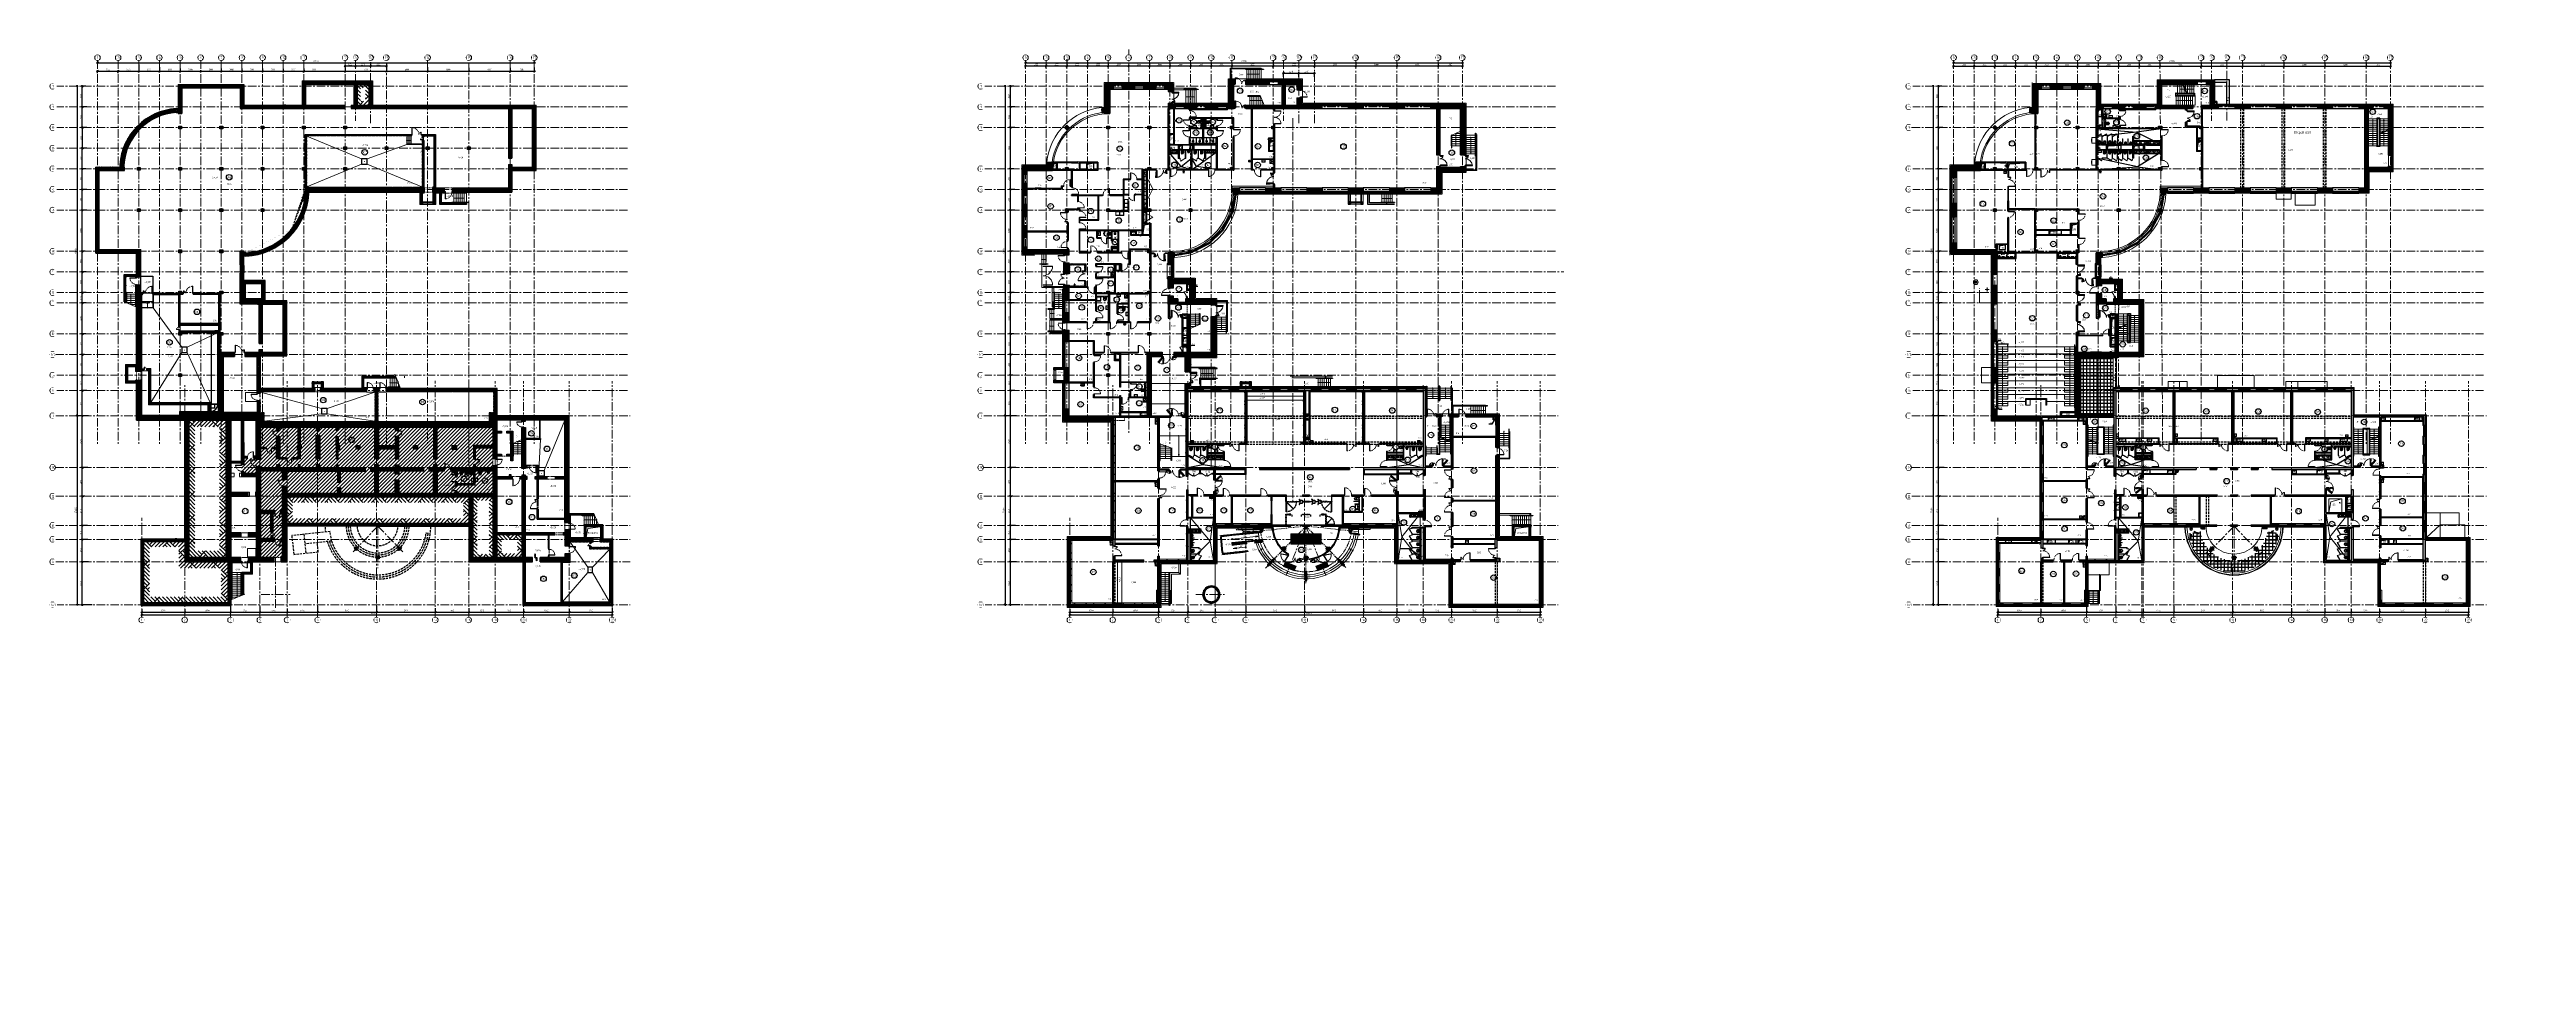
# Model space of a CAD drawing. Header units: millimetres. Extents: x -8689834 to 9419935, y 0 to 135940.
# Drawn here: x -360149 to 0, y 0 to 135940 of the extents above; entities that cross this region are included whole.
import ezdxf
from ezdxf import colors
from ezdxf.entities.mleader import LeaderData, LeaderLine
from ezdxf.enums import TextEntityAlignment as Align
from ezdxf.math import Vec2, Vec3

# ---------------------------------------------------------------- set-up
doc = ezdxf.new("R2010")
doc.units = ezdxf.units.MM
doc.header["$MEASUREMENT"] = 0
for name, pattern in [('ACAD_ISO02W100', [15, 12, -3]), ('ACAD_ISO03W100', [30, 12, -18]), ('ADSK_Штрих_ш3 п1_5', [4.5, 3, -1.5]), ('ADSK_Штриховая_ш2 п1', [3, 2, -1]), ('CENTER', [2, 1.25, -0.25, 0.25, -0.25]), ('DASH', [0.375, 0.25, -0.125]), ('DASHED', [19.05, 12.7, -6.35]), ('GOST2.303 6', [12, 8, -1.5, 1, -1.5]), ('HIDDEN', [6, 4, -2]), ('HIDDEN2', [4.7625, 3.175, -1.5875]), ('TRATTEGGIATA', [0.75, 0.5, -0.25]), ('Wipeout_Contour', [1000, 0, -1000]), ('ГОСТ 2.303 4', [7, 5, -2, 0]), ('Штрих', [6.35, 3.175, -3.175])]:
    doc.linetypes.add(name, pattern=pattern)
doc.layers.get('0').update_dxf_attribs({"color": 250, "lineweight": 9})
for name, color, linetype, lineweight in [('!!!_АР_перегородки блоки', 7, 'Continuous', 5), ('1 этаж тонкие линии!', 250, 'Continuous', 0), ('18_АР_Водостоки', 7, 'Continuous', 18), ('_0', 250, 'Continuous', 9), ('_TEXT', 189, 'Continuous', 30), ('_ВК-К1', 14, 'Continuous', 40), ('_ВК-шахты', 3, 'Continuous', 30), ('KR_STRIH', 8, 'Continuous', 0), ('АР штриховка стен', 250, 'Continuous', 9), ('АР_AKVA', 250, 'Continuous', 5), ('АР_Витраж', 4, 'Continuous', 15), ('АР_Воронки н', 82, 'Continuous', 9), ('АР_ГКЛ', 250, 'Continuous', 5), ('АР_Двери', 175, 'Continuous', 18), ('АР_Карниз', 22, 'Continuous', 9), ('АР_Колонны', 250, 'Continuous', 30), ('АР_Колонны Штрих', 250, 'Continuous', 5), ('АР_Лестницы', 250, 'Continuous', 15), ('АР_Лестницы ограждение', 94, 'Continuous', 25), ('АР_Лестницы ограждения', 86, 'Continuous', 13), ('АР_Маркер экспликации', 239, 'Continuous', 13), ('АР_МосжилНии_Стены', 127, 'Continuous', 30), ('АР_Навесной фасад', 190, 'Continuous', 5), ('АР_Номер помещения', 1, 'Continuous', 25), ('АР_Окна', 4, 'Continuous', 0), ('АР_Окна БЛОК', 250, 'Continuous', 13), ('АР_Оси', 7, 'Continuous', 9), ('АР_Оси размеры', 7, 'Continuous', 9), ('АР_Отметки', 250, 'Continuous', 15), ('АР_Перегородки витражные', 152, 'Continuous', 13), ('АР_Перегородки газоблок', 165, 'Continuous', 30), ('АР_Перегородки газоблок_Штрих', 165, 'Continuous', 5), ('АР_Перегородки ГКЛ', 215, 'Continuous', 9), ('АР_Перегородки кирпич', 244, 'Continuous', 30), ('АР_Перегородки пеноблок', 174, 'Continuous', 25), ('АР_Перегородки сантехнические', 216, 'Continuous', 9), ('АР_Перегородки_кирпич_Штрих', 244, 'Continuous', 5), ('АР_Подоконники', 163, 'Continuous', 9), ('АР_Помещения_площадь', 19, 'Continuous', 9), ('АР_Размеры дверей', 15, 'Continuous', 0), ('АР_стены', 250, 'Continuous', 30), ('АР_Сущ Несущая стена', 216, 'Continuous', 30), ('АР_Тонкие', 250, 'Continuous', 5), ('АР_Утеплитель', 154, 'Continuous', 9), ('АР_Шкафы ЭОМ', 1, 'Continuous', 0), ('АР_Штриховка кирпич', 250, 'Continuous', 9), ('АР_Штриховка монолит', 250, 'Continuous', 9), ('Задания на лючки', 32, 'Continuous', 15), ('Интерьер - Мебель_Ном._пера__1', 7, 'Continuous', 15), ('Конструктив - Крыльца', 107, 'Continuous', 15), ('Конструктив - Ограждение_Ном._пера__1', 7, 'Continuous', 15), ('М_проемы ОВ 4-5эт', 172, 'Continuous', 30), ('Морф - Основной_Ном._пера__1', 7, 'Continuous', 15), ('Оборудование пищеблок', 250, 'Continuous', 5), ('перекр 0.3', 181, 'Continuous', 30), ('Подвал', 250, 'Continuous', 30), ('пунктир', 251, 'Continuous', 13), ('Размер шахт', 95, 'Continuous', 9), ('Сан.техника', 153, 'Continuous', 9), ('Специальное оборудование', 7, 'Continuous', 9), ('тх разм', 250, 'Continuous', 9), ('ТХ_мебель_стац', 250, 'Continuous', 13), ('ФВ-5', 250, 'Continuous', 9), ('Штриховка', 7, 'Continuous', 5), ('Эвакуация', 7, 'Continuous', 9)]:
    doc.layers.add(name, color=color, linetype=linetype, lineweight=lineweight)
doc.layers.add('25. ЗАЛИВКА ЗОН', color=7, linetype='Continuous', lineweight=0, transparency=0.2)
for name, color, linetype in [('Aks_скрытые_линии', 7, 'HIDDEN'), ('Aks_Схема', 3, 'Continuous'), ('АР_Грязь решетки', 137, 'Continuous'), ('АР_Кровля дорожки', 245, 'Continuous'), ('АР_новое окно', 155, 'Continuous'), ('АР_Отверстия', 251, 'Continuous'), ('АР_Таблицы', 250, 'Continuous'), ('Архитектура', 251, 'Continuous'), ('ВХОДНЫЕ группы Лидер', 250, 'Continuous'), ('Интерьер - Мебель', 7, 'Continuous'), ('Козырек', 7, 'Continuous'), ('Конструктив - Ограждение', 7, 'Continuous'), ('Конструктив - Перекрытия', 7, 'Continuous'), ('Конструктив - Стены Несущие', 7, 'Continuous'), ('м_0_воздухозабор', 132, 'Continuous'), ('М_ОВ-АР венткамеры', 132, 'Continuous'), ('Морф - Основной', 7, 'Continuous'), ('ПОДЛОЖКА', 251, 'Continuous'), ('Строит. поддон', 7, 'Continuous'), ('ТЗК', 250, 'Continuous'), ('Тонкая', 7, 'Continuous'), ('ТХ_обор_бытовое', 14, 'Continuous'), ('ТХ_сантехника', 253, 'Continuous'), ('ТХ_турникеты', 242, 'Continuous'), ('штриховка стен', 250, 'Continuous')]:
    doc.layers.add(name, color=color, linetype=linetype)
for name, color, linetype, lineweight, true_color in [('Конструктив - Перекрытия_Ном._пера__81', 7, 'Continuous', 20, 0x6a6a6a), ('Конструктив - Стены Несущие_Ном._пера__87', 7, 'Continuous', 20, 0x6a6a6a), ('Ригели', 4, 'ADSK_Штриховая_ш2 п1', 30, 0x00ffff)]:
    doc.layers.add(name, color=color, linetype=linetype, lineweight=lineweight, true_color=true_color)
doc.layers.add('ТХ_Задание КР', color=7, linetype='Continuous', true_color=0x9a5430)
doc.layers.add('ТХ_привязка ТХ', color=7, linetype='Continuous', true_color=0x163d5c)
doc.layers.get('0').freeze()
doc.styles.add('ICOCPEUR', font='isocpeur.ttf')
doc.styles.add('ISOCPEUR', font='isocpeur.ttf', dxfattribs={"width": 0.7})
doc.styles.get("Standard").update_dxf_attribs({"font": 'isocpeur.ttf', "width": 0.7})
doc.styles.add('Архитектурный размер', font='isocpeur.ttf', dxfattribs={"width": 0.8, "oblique": 8})
doc.styles.add('ГОСТ 2.304', font='isocpeur.ttf', dxfattribs={"width": 0.7})
doc.dimstyles.new('R_100', dxfattribs={"dimtxt": 270, "dimasz": 120, "dimexe": 100, "dimexo": 0, "dimgap": 60, "dimtad": 1, "dimdec": 0, "dimrnd": 5, "dimzin": 0, "dimdsep": 46, "dimtxsty": 'ISOCPEUR', "dimblk": 'ARCHTICK', "dimcen": 0, "dimdle": 100, "dimclrd": 256, "dimclre": 256, "dimclrt": 256, "dimadec": 0, "dimazin": 0, "dimtfac": 2, "dimtdec": 0, "dimtofl": 0, "dimtmove": 1, "dimatfit": 3, "dimfxl": 1, "dimtvp": 3, "dimtolj": 1, "dimtzin": 0, "dimarcsym": 0})
doc.dimstyles.new('СПДС', dxfattribs={"dimscale": 100, "dimtxt": 2.5, "dimasz": 2.5, "dimexe": 1.5, "dimexo": 0, "dimgap": 1, "dimtad": 1, "dimdec": 0, "dimrnd": 1, "dimtxsty": 'ГОСТ 2.304', "dimblk": 'OBLIQUE', "dimcen": 2.5, "dimdle": 1.5, "dimadec": 0, "dimazin": 2, "dimtfac": 0.75, "dimtdec": 0, "dimtmove": 1, "dimatfit": 3, "dimfxl": 1, "dimtolj": 1, "dimarcsym": 1})
pattern_1 = [(45, (-164418.85, 61305.68), (-61.87184, 61.87184), []), (135, (-164418.85, 61305.68), (-61.87184, -61.87184), [])]
pattern_2 = [(50, (0, 0), (215.17805, -18.82564), [22.5, -247.5]), (355, (0, 0), (-41.6254, 225.65764), [18, -198]), (100.45144, (17.93, -1.57), (173.55265, 206.832), [19.12206, -210.34263]), (46.1842, (0, 60), (320.1724, -49.65578), [33.75, -371.25]), (96.63564, (26.68, 55.86), (280.3986, 292.23558), [28.6831, -315.51413]), (351.18416, (0, 60), (280.3986, 292.2356), [27, -297]), (21, (30, 45), (179.07212, -120.78567), [22.5, -247.5]), (326, (30, 45), (72.9946, 217.54501), [18, -198]), (71.451445, (44.92, 34.93), (252.06671, 96.75935), [19.12206, -210.34263]), (37.5, (0, 0), (3.647957, 99.868156), [0, -195.6, 0, -201, 0, -198.75]), (7.5, (0, 0), (78.92086, 118.323514), [0, -114.6, 0, -191.1, 0, -75.75]), (327.5, (-66.9, 0), (160.14673, -6.766462), [0, -75, 0, -234, 0, -310.5]), (317.5, (-96.9, 0), (174.95585, 30.031495), [0, -97.5, 0, -155.4, 0, -220.5])]
pattern_3 = [(50, (-20, 0), (215.17805, -18.82564), [22.5, -247.5]), (355, (-20, 0), (-41.6254, 225.65764), [18, -198]), (100.45144, (-2.07, -1.57), (173.55265, 206.832), [19.12206, -210.34263]), (46.1842, (-20, 60), (320.1724, -49.65578), [33.75, -371.25]), (96.63564, (6.68, 55.86), (280.3986, 292.2356), [28.6831, -315.51413]), (351.18416, (-20, 60), (280.3986, 292.2356), [27, -297]), (21, (10, 45), (179.07212, -120.78567), [22.5, -247.5]), (326, (10, 45), (72.9946, 217.54501), [18, -198]), (71.45144, (24.92, 34.93), (252.06671, 96.75935), [19.12206, -210.34263]), (37.5, (-20, 0), (3.647957, 99.868156), [0, -195.6, 0, -201, 0, -198.75]), (7.5, (-20, 0), (78.92086, 118.323514), [0, -114.6, 0, -191.1, 0, -75.75]), (327.5, (-86.9, 0), (160.14673, -6.766462), [0, -75, 0, -234, 0, -310.5]), (317.5, (-116.9, 0), (174.95585, 30.031495), [0, -97.5, 0, -155.4, 0, -220.5])]
pattern_4 = [(50, (0, -10), (215.17805, -18.82564), [22.5, -247.5]), (355, (0, -10), (-41.6254, 225.65764), [18, -198]), (100.45144, (17.93, -11.57), (173.55265, 206.832), [19.12206, -210.34263]), (46.1842, (0, 50), (320.1724, -49.6558), [33.75, -371.25]), (96.63564, (26.68, 45.86), (280.3986, 292.2356), [28.6831, -315.51413]), (351.18416, (0, 50), (280.3986, 292.2356), [27, -297]), (21, (30, 35), (179.07212, -120.78567), [22.5, -247.5]), (326, (30, 35), (72.9946, 217.54501), [18, -198]), (71.45144, (44.92, 24.93), (252.06671, 96.75935), [19.12206, -210.34263]), (37.5, (0, -10), (3.647957, 99.868156), [0, -195.6, 0, -201, 0, -198.75]), (7.5, (0, -10), (78.92086, 118.323514), [0, -114.6, 0, -191.1, 0, -75.75]), (327.5, (-66.9, -10), (160.14673, -6.76646), [0, -75, 0, -234, 0, -310.5]), (317.5, (-96.9, -10), (174.95585, 30.03149), [0, -97.5, 0, -155.4, 0, -220.5])]
pattern_5 = [(50, (0, -140), (215.17805, -18.82564), [22.5, -247.5]), (355, (0, -140), (-41.6254, 225.65764), [18, -198]), (100.45144, (17.93, -141.57), (173.55265, 206.832), [19.12206, -210.34263]), (46.1842, (0, -80), (320.1724, -49.6558), [33.75, -371.25]), (96.63564, (26.68, -84.14), (280.3986, 292.2356), [28.6831, -315.5141]), (351.18416, (0, -80), (280.3986, 292.2356), [27, -297]), (21, (30, -95), (179.07212, -120.78567), [22.5, -247.5]), (326, (30, -95), (72.9946, 217.54501), [18, -198]), (71.45144, (44.92, -105.07), (252.06671, 96.75935), [19.12206, -210.34263]), (37.5, (0, -140), (3.647957, 99.868156), [0, -195.6, 0, -201, 0, -198.75]), (7.5, (0, -140), (78.92086, 118.323514), [0, -114.6, 0, -191.1, 0, -75.75]), (327.5, (-66.9, -140), (160.14673, -6.76646), [0, -75, 0, -234, 0, -310.5]), (317.5, (-96.9, -140), (174.95585, 30.03149), [0, -97.5, 0, -155.4, 0, -220.5])]
pattern_6 = [(45, (-1163613.57, 164426.86), (-132.58252, 132.58252), []), (45, (-1163525.18, 164426.86), (-132.58252, 132.58252), [])]
pattern_7 = [(45, (-1195763.57, 164426.86), (-132.58252, 132.58252), []), (45, (-1195675.18, 164426.86), (-132.58252, 132.58252), [])]
pattern_8 = [(45, (-1163480.52, 164822.8), (-132.58252, 132.58252), []), (45, (-1163392.13, 164822.8), (-132.58252, 132.58252), [])]
pattern_9 = [(45, (-1163391.66, 165205.58), (-123.743687, 123.743687), []), (45, (-1163267.92, 165205.58), (-123.743687, 123.743687), [218.75, -43.75, 0, -43.75])]
pattern_10 = [(50, (0, 100), (215.17805, -18.82564), [22.5, -247.5]), (355, (0, 100), (-41.6254, 225.65764), [18, -198]), (100.45144, (17.93, 98.43), (173.55265, 206.832), [19.12206, -210.34263]), (46.1842, (0, 160), (320.1724, -49.6558), [33.75, -371.25]), (96.63564, (26.68, 155.86), (280.3986, 292.2356), [28.6831, -315.5141]), (351.18416, (0, 160), (280.3986, 292.2356), [27, -297]), (21, (30, 145), (179.0721, -120.78567), [22.5, -247.5]), (326, (30, 145), (72.9946, 217.545), [18, -198]), (71.45144, (44.92, 134.93), (252.0667, 96.75935), [19.12206, -210.34263]), (37.5, (0, 100), (3.647957, 99.868156), [0, -195.6, 0, -201, 0, -198.75]), (7.5, (0, 100), (78.92086, 118.32351), [0, -114.6, 0, -191.1, 0, -75.75]), (327.5, (-66.9, 100), (160.14673, -6.76646), [0, -75, 0, -234, 0, -310.5]), (317.5, (-96.9, 100), (174.95585, 30.0315), [0, -97.5, 0, -155.4, 0, -220.5])]
pattern_11 = [(45, (-1028675.4, 164426.86), (-132.58252, 132.58252), []), (45, (-1028587.02, 164426.86), (-132.58252, 132.58252), [])]
pattern_12 = [(45, (-1060825.4, 164426.86), (-132.58252, 132.58252), []), (45, (-1060737.02, 164426.86), (-132.58252, 132.58252), [])]
pattern_13 = [(45, (-1028542.36, 164822.8), (-132.58252, 132.58252), []), (45, (-1028453.97, 164822.8), (-132.58252, 132.58252), [])]
pattern_14 = [(45, (-1028453.5, 165205.58), (-123.743687, 123.743687), []), (45, (-1028329.76, 165205.58), (-123.743687, 123.743687), [218.75, -43.75, 0, -43.75])]
pattern_15 = [(50, (-280, 0), (215.17805, -18.82564), [22.5, -247.5]), (355, (-280, 0), (-41.6254, 225.65764), [18, -198]), (100.45144, (-262.07, -1.57), (173.55265, 206.832), [19.12206, -210.34263]), (46.1842, (-280, 60), (320.1724, -49.6558), [33.75, -371.25]), (96.63564, (-253.32, 55.86), (280.3986, 292.2356), [28.6831, -315.5141]), (351.18416, (-280, 60), (280.3986, 292.2356), [27, -297]), (21, (-250, 45), (179.07212, -120.78567), [22.5, -247.5]), (326, (-250, 45), (72.9946, 217.545), [18, -198]), (71.45144, (-235.08, 34.93), (252.0667, 96.75935), [19.12206, -210.34263]), (37.5, (-280, 0), (3.647957, 99.868156), [0, -195.6, 0, -201, 0, -198.75]), (7.5, (-280, 0), (78.92086, 118.32351), [0, -114.6, 0, -191.1, 0, -75.75]), (327.5, (-346.9, 0), (160.14673, -6.76646), [0, -75, 0, -234, 0, -310.5]), (317.5, (-376.9, 0), (174.95585, 30.0315), [0, -97.5, 0, -155.4, 0, -220.5])]
pattern_16 = [(50, (-100, 0), (215.17805, -18.82564), [22.5, -247.5]), (355, (-100, 0), (-41.6254, 225.65764), [18, -198]), (100.45144, (-82.07, -1.57), (173.55265, 206.832), [19.12206, -210.34263]), (46.1842, (-100, 60), (320.1724, -49.6558), [33.75, -371.25]), (96.63564, (-73.32, 55.86), (280.3986, 292.2356), [28.6831, -315.5141]), (351.18416, (-100, 60), (280.3986, 292.2356), [27, -297]), (21, (-70, 45), (179.07212, -120.78567), [22.5, -247.5]), (326, (-70, 45), (72.9946, 217.545), [18, -198]), (71.45144, (-55.08, 34.93), (252.0667, 96.75935), [19.12206, -210.34263]), (37.5, (-100, 0), (3.647957, 99.868156), [0, -195.6, 0, -201, 0, -198.75]), (7.5, (-100, 0), (78.92086, 118.32351), [0, -114.6, 0, -191.1, 0, -75.75]), (327.5, (-166.9, 0), (160.14673, -6.76646), [0, -75, 0, -234, 0, -310.5]), (317.5, (-196.9, 0), (174.95585, 30.0315), [0, -97.5, 0, -155.4, 0, -220.5])]
pattern_17 = [(45, (-1021962.33, 104359.21), (-61.871843, 61.871843), []), (135, (-1021962.33, 104359.21), (-61.871843, -61.871843), [])]
pattern_18 = [(45, (-16092.47, 97.52), (-132.58252, 132.58252), []), (45, (-16004.08, 97.52), (-132.58252, 132.58252), [])]
pattern_19 = [(45, (-15289.27, 0), (-132.58252, 132.58252), []), (45, (-15200.88, 0), (-132.58252, 132.58252), [])]
pattern_20 = [(45, (-1298551.72, 164426.86), (-132.58252, 132.58252), []), (45, (-1298463.33, 164426.86), (-132.58252, 132.58252), [])]
pattern_21 = [(45, (-1298418.67, 164822.8), (-132.58252, 132.58252), []), (45, (-1298330.29, 164822.8), (-132.58252, 132.58252), [])]
pattern_22 = [(50, (0, 20), (215.17805, -18.82564), [22.5, -247.5]), (355, (0, 20), (-41.6254, 225.65764), [18, -198]), (100.45144, (17.93, 18.43), (173.55265, 206.832), [19.12206, -210.34263]), (46.1842, (0, 80), (320.1724, -49.65578), [33.75, -371.25]), (96.63564, (26.68, 75.86), (280.3986, 292.2356), [28.6831, -315.51413]), (351.18416, (0, 80), (280.3986, 292.2356), [27, -297]), (21, (30, 65), (179.07212, -120.78567), [22.5, -247.5]), (326, (30, 65), (72.9946, 217.54501), [18, -198]), (71.45144, (44.92, 54.93), (252.06671, 96.75935), [19.12206, -210.34263]), (37.5, (0, 20), (3.647957, 99.868156), [0, -195.6, 0, -201, 0, -198.75]), (7.5, (0, 20), (78.92086, 118.323514), [0, -114.6, 0, -191.1, 0, -75.75]), (327.5, (-66.9, 20), (160.14673, -6.766462), [0, -75, 0, -234, 0, -310.5]), (317.5, (-96.9, 20), (174.95585, 30.031495), [0, -97.5, 0, -155.4, 0, -220.5])]
pattern_23 = [(50, (0, -100), (215.17805, -18.82564), [22.5, -247.5]), (355, (0, -100), (-41.6254, 225.65764), [18, -198]), (100.45144, (17.93, -101.57), (173.55265, 206.832), [19.12206, -210.34263]), (46.1842, (0, -40), (320.1724, -49.6558), [33.75, -371.25]), (96.63564, (26.68, -44.14), (280.3986, 292.2356), [28.6831, -315.5141]), (351.18416, (0, -40), (280.3986, 292.2356), [27, -297]), (21, (30, -55), (179.07212, -120.78567), [22.5, -247.5]), (326, (30, -55), (72.9946, 217.545), [18, -198]), (71.45144, (44.92, -65.07), (252.0667, 96.75935), [19.12206, -210.34263]), (37.5, (0, -100), (3.647957, 99.868156), [0, -195.6, 0, -201, 0, -198.75]), (7.5, (0, -100), (78.92086, 118.32351), [0, -114.6, 0, -191.1, 0, -75.75]), (327.5, (-66.9, -100), (160.14673, -6.76646), [0, -75, 0, -234, 0, -310.5]), (317.5, (-96.9, -100), (174.95585, 30.0315), [0, -97.5, 0, -155.4, 0, -220.5])]
pattern_24 = [(50, (0, 220), (215.17805, -18.82564), [22.5, -247.5]), (355, (0, 220), (-41.6254, 225.65764), [18, -198]), (100.45144, (17.93, 218.44), (173.55265, 206.832), [19.12206, -210.34263]), (46.1842, (0, 280), (320.1724, -49.6558), [33.75, -371.25]), (96.63564, (26.68, 275.87), (280.3986, 292.2356), [28.6831, -315.5141]), (351.18416, (0, 280), (280.3986, 292.2356), [27, -297]), (21, (30, 265), (179.0721, -120.78567), [22.5, -247.5]), (326, (30, 265), (72.9946, 217.545), [18, -198]), (71.45144, (44.92, 254.94), (252.0667, 96.75935), [19.12206, -210.34263]), (37.5, (0, 220.005), (3.647957, 99.868156), [0, -195.6, 0, -201, 0, -198.75]), (7.5, (0, 220.01), (78.92086, 118.32351), [0, -114.6, 0, -191.1, 0, -75.75]), (327.5, (-66.9, 220.005), (160.14673, -6.76646), [0, -75, 0, -234, 0, -310.5]), (317.5, (-96.9, 220), (174.95585, 30.0315), [0, -97.5, 0, -155.4, 0, -220.5])]
pattern_25 = [(225.037216, (0, 370), (61.912019, -61.831642), []), (315.037216, (0, 370), (61.831642, 61.912019), [])]
pattern_26 = [(335.76716334, (-69115.3163, 318510.941), (0.651582564, 1.447617495), []), (65.76716334, (-69115.3163, 318510.941), (-1.447617495, 0.651582564), [])]
pattern_27 = [(49, (181674.04, -54101.415), (-28.301609, 24.6022136), []), (139, (181674.04, -54101.415), (-24.6022136, -28.301609), [])]
pattern_28 = [(49, (178568.58, -9691.232), (-28.301609, 24.6022136), []), (139, (178568.58, -9691.232), (-24.6022136, -28.301609), [])]
pattern_29 = [(53.70590696, (-327246.9913, -7413.0294), (-1.279508033, 0.939689014), []), (143.70590696, (-327246.9913, -7413.0294), (-0.939689014, -1.279508033), [])]
pattern_30 = [(44.2187078, (-323957.523, 46166.5203), (-1.107121144, 1.137734162), []), (134.2187078, (-323957.523, 46166.5203), (-1.137734162, -1.107121144), [])]
pattern_31 = [(338.04940424, (-81729.988, 315286.4842), (0.593418572, 1.4724166015), []), (68.04940424, (-81729.988, 315286.4842), (-1.4724166015, 0.593418572), [])]
pattern_32 = [(69.592919, (-312533.4256, -91758.6184), (-1.487866759, 0.553542011), []), (159.592919, (-312533.4256, -91758.6184), (-0.553542011, -1.487866759), [])]
pattern_33 = [(58.33280903, (-324780.0052, -27616.5265), (-1.351140091, 0.833412685), []), (148.33280903, (-324780.0052, -27616.5265), (-0.833412685, -1.351140091), [])]
pattern_34 = [(71.9467675, (-309002.9552, -109059.6925), (-1.5093457934, 0.491966997), []), (161.9467675, (-309002.9552, -109059.6925), (-0.491966997, -1.5093457934), [])]
pattern_35 = [(63.44885465, (-321399.7327, -56959.4203), (-1.420075431, 0.709606948), []), (153.44885465, (-321399.7327, -56959.4203), (-0.709606948, -1.420075431), [])]

# ---------------------------------------------------------------- blocks, each defined once
blk = doc.blocks.new('_Oblique')
at = {"color": 0, "linetype": 'ByBlock', "lineweight": -2}
blk.add_line((-0.5, -0.5), (0.5, 0.5), dxfattribs=at)
blk = doc.blocks.new('*D403')
at = {"layer": 'АР_Оси размеры', "color": 0, "lineweight": -2, "ltscale": 100, "transparency": 16777216}
for p, q in [((-219548, 61456), (-220597, 61456)), ((-220447, 55056), (-220447, 61606)), ((-219013, 55206), (-220597, 55206))]:
    blk.add_line(p, q, dxfattribs=at)
at = {"layer": 'АР_Оси размеры', "color": 0, "lineweight": -2, "ltscale": 100, "transparency": 16777216, "xscale": 250, "yscale": 250, "zscale": 250}
for p, rotation in [((-220447, 61456), 90), ((-220447, 55206), 270)]:
    blk.add_blockref('_Oblique', p, dxfattribs=dict(at, rotation=rotation))
at = {"layer": 'АР_Оси размеры', "color": 0, "ltscale": 100, "transparency": 16777216, "insert": (-220672, 58331), "char_height": 250, "attachment_point": 5, "rotation": 90, "style": 'ГОСТ 2.304'}
blk.add_mtext('\\A1;6250', dxfattribs=at)
blk = doc.blocks.new('*D404')
at = {"layer": 'АР_Оси размеры', "color": 0, "lineweight": -2, "ltscale": 100, "transparency": 16777216}
for p, q in [((-220447, 61306), (-220447, 64866)), ((-219625, 64716), (-220597, 64716)), ((-219548, 61456), (-220597, 61456))]:
    blk.add_line(p, q, dxfattribs=at)
at = {"layer": 'АР_Оси размеры', "color": 0, "lineweight": -2, "ltscale": 100, "transparency": 16777216, "xscale": 250, "yscale": 250, "zscale": 250}
for p, rotation in [((-220447, 64716), 90), ((-220447, 61456), 270)]:
    blk.add_blockref('_Oblique', p, dxfattribs=dict(at, rotation=rotation))
at = {"layer": 'АР_Оси размеры', "color": 0, "ltscale": 100, "transparency": 16777216, "insert": (-220672, 63086), "char_height": 250, "attachment_point": 5, "rotation": 90, "style": 'ГОСТ 2.304'}
blk.add_mtext('\\A1;3260', dxfattribs=at)
blk = doc.blocks.new('*D387')
at = {"layer": 'АР_Оси размеры', "color": 0, "lineweight": -2, "ltscale": 100, "transparency": 16777216}
for p, q in [((-211954, 54147), (-205404, 54147)), ((-211804, 54557), (-211804, 53997)), ((-205554, 54557), (-205554, 53997))]:
    blk.add_line(p, q, dxfattribs=at)
at = {"layer": 'АР_Оси размеры', "color": 0, "lineweight": -2, "ltscale": 100, "transparency": 16777216, "xscale": 250, "yscale": 250, "zscale": 250, "rotation": 180}
blk.add_blockref('_Oblique', (-211804, 54147), dxfattribs=at)
at = {"layer": 'АР_Оси размеры', "color": 0, "lineweight": -2, "ltscale": 100, "transparency": 16777216, "xscale": 250, "yscale": 250, "zscale": 250}
blk.add_blockref('_Oblique', (-205554, 54147), dxfattribs=at)
at = {"layer": 'АР_Оси размеры', "color": 0, "ltscale": 100, "transparency": 16777216, "insert": (-208679, 54372), "char_height": 250, "attachment_point": 5, "style": 'ГОСТ 2.304'}
blk.add_mtext('\\A1;6250', dxfattribs=at)
blk = doc.blocks.new('*D388')
at = {"layer": 'АР_Оси размеры', "color": 0, "lineweight": -2, "ltscale": 100, "transparency": 16777216}
for p, q in [((-205704, 54147), (-198754, 54147)), ((-205554, 54557), (-205554, 53997)), ((-198904, 54971), (-198904, 53997))]:
    blk.add_line(p, q, dxfattribs=at)
at = {"layer": 'АР_Оси размеры', "color": 0, "lineweight": -2, "ltscale": 100, "transparency": 16777216, "xscale": 250, "yscale": 250, "zscale": 250, "rotation": 180}
blk.add_blockref('_Oblique', (-205554, 54147), dxfattribs=at)
at = {"layer": 'АР_Оси размеры', "color": 0, "lineweight": -2, "ltscale": 100, "transparency": 16777216, "xscale": 250, "yscale": 250, "zscale": 250}
blk.add_blockref('_Oblique', (-198904, 54147), dxfattribs=at)
at = {"layer": 'АР_Оси размеры', "color": 0, "ltscale": 100, "transparency": 16777216, "insert": (-202229, 54372), "char_height": 250, "attachment_point": 5, "style": 'ГОСТ 2.304'}
blk.add_mtext('\\A1;6650', dxfattribs=at)
blk = doc.blocks.new('*D389')
at = {"layer": 'АР_Оси размеры', "color": 0, "lineweight": -2, "ltscale": 100, "transparency": 16777216}
for p, q in [((-199054, 54147), (-194489, 54147)), ((-198904, 54971), (-198904, 53997)), ((-194639, 54971), (-194639, 53997))]:
    blk.add_line(p, q, dxfattribs=at)
at = {"layer": 'АР_Оси размеры', "color": 0, "lineweight": -2, "ltscale": 100, "transparency": 16777216, "xscale": 250, "yscale": 250, "zscale": 250, "rotation": 180}
blk.add_blockref('_Oblique', (-198904, 54147), dxfattribs=at)
at = {"layer": 'АР_Оси размеры', "color": 0, "lineweight": -2, "ltscale": 100, "transparency": 16777216, "xscale": 250, "yscale": 250, "zscale": 250}
blk.add_blockref('_Oblique', (-194639, 54147), dxfattribs=at)
at = {"layer": 'АР_Оси размеры', "color": 0, "ltscale": 100, "transparency": 16777216, "insert": (-196771, 54372), "char_height": 250, "attachment_point": 5, "style": 'ГОСТ 2.304'}
blk.add_mtext('\\A1;4265', dxfattribs=at)
blk = doc.blocks.new('*D390')
at = {"layer": 'АР_Оси размеры', "color": 0, "lineweight": -2, "ltscale": 100, "transparency": 16777216}
for p, q in [((-194789, 54147), (-190534, 54147)), ((-194639, 54971), (-194639, 53997)), ((-190684, 54670), (-190684, 53997))]:
    blk.add_line(p, q, dxfattribs=at)
at = {"layer": 'АР_Оси размеры', "color": 0, "lineweight": -2, "ltscale": 100, "transparency": 16777216, "xscale": 250, "yscale": 250, "zscale": 250, "rotation": 180}
blk.add_blockref('_Oblique', (-194639, 54147), dxfattribs=at)
at = {"layer": 'АР_Оси размеры', "color": 0, "lineweight": -2, "ltscale": 100, "transparency": 16777216, "xscale": 250, "yscale": 250, "zscale": 250}
blk.add_blockref('_Oblique', (-190684, 54147), dxfattribs=at)
at = {"layer": 'АР_Оси размеры', "color": 0, "ltscale": 100, "transparency": 16777216, "insert": (-192661, 54372), "char_height": 250, "attachment_point": 5, "style": 'ГОСТ 2.304'}
blk.add_mtext('\\A1;3955', dxfattribs=at)
blk = doc.blocks.new('*D391')
at = {"layer": 'АР_Оси размеры', "color": 0, "lineweight": -2, "ltscale": 100, "transparency": 16777216}
for p, q in [((-190834, 54147), (-186079, 54147)), ((-190684, 54670), (-190684, 53997)), ((-186229, 54989), (-186229, 53997))]:
    blk.add_line(p, q, dxfattribs=at)
at = {"layer": 'АР_Оси размеры', "color": 0, "lineweight": -2, "ltscale": 100, "transparency": 16777216, "xscale": 250, "yscale": 250, "zscale": 250, "rotation": 180}
blk.add_blockref('_Oblique', (-190684, 54147), dxfattribs=at)
at = {"layer": 'АР_Оси размеры', "color": 0, "lineweight": -2, "ltscale": 100, "transparency": 16777216, "xscale": 250, "yscale": 250, "zscale": 250}
blk.add_blockref('_Oblique', (-186229, 54147), dxfattribs=at)
at = {"layer": 'АР_Оси размеры', "color": 0, "ltscale": 100, "transparency": 16777216, "insert": (-188456, 54372), "char_height": 250, "attachment_point": 5, "style": 'ГОСТ 2.304'}
blk.add_mtext('\\A1;4455', dxfattribs=at)
blk = doc.blocks.new('*D392')
at = {"layer": 'АР_Оси размеры', "color": 0, "lineweight": -2, "ltscale": 100, "transparency": 16777216}
for p, q in [((-186379, 54147), (-177509, 54147)), ((-186229, 54989), (-186229, 53997)), ((-177659, 54989), (-177659, 53997))]:
    blk.add_line(p, q, dxfattribs=at)
at = {"layer": 'АР_Оси размеры', "color": 0, "lineweight": -2, "ltscale": 100, "transparency": 16777216, "xscale": 250, "yscale": 250, "zscale": 250, "rotation": 180}
blk.add_blockref('_Oblique', (-186229, 54147), dxfattribs=at)
at = {"layer": 'АР_Оси размеры', "color": 0, "lineweight": -2, "ltscale": 100, "transparency": 16777216, "xscale": 250, "yscale": 250, "zscale": 250}
blk.add_blockref('_Oblique', (-177659, 54147), dxfattribs=at)
at = {"layer": 'АР_Оси размеры', "color": 0, "ltscale": 100, "transparency": 16777216, "insert": (-181944, 54372), "char_height": 250, "attachment_point": 5, "style": 'ГОСТ 2.304'}
blk.add_mtext('\\A1;8570', dxfattribs=at)
blk = doc.blocks.new('*D393')
at = {"layer": 'АР_Оси размеры', "color": 0, "lineweight": -2, "ltscale": 100, "transparency": 16777216}
for p, q in [((-177809, 54147), (-168969, 54147)), ((-177659, 54989), (-177659, 53997)), ((-169119, 54721), (-169119, 53997))]:
    blk.add_line(p, q, dxfattribs=at)
at = {"layer": 'АР_Оси размеры', "color": 0, "lineweight": -2, "ltscale": 100, "transparency": 16777216, "xscale": 250, "yscale": 250, "zscale": 250, "rotation": 180}
blk.add_blockref('_Oblique', (-177659, 54147), dxfattribs=at)
at = {"layer": 'АР_Оси размеры', "color": 0, "lineweight": -2, "ltscale": 100, "transparency": 16777216, "xscale": 250, "yscale": 250, "zscale": 250}
blk.add_blockref('_Oblique', (-169119, 54147), dxfattribs=at)
at = {"layer": 'АР_Оси размеры', "color": 0, "ltscale": 100, "transparency": 16777216, "insert": (-173389, 54372), "char_height": 250, "attachment_point": 5, "style": 'ГОСТ 2.304'}
blk.add_mtext('\\A1;8540', dxfattribs=at)
blk = doc.blocks.new('*D394')
at = {"layer": 'АР_Оси размеры', "color": 0, "lineweight": -2, "ltscale": 100, "transparency": 16777216}
for p, q in [((-164419, 54147), (-160289, 54147)), ((-164269, 54721), (-164269, 53997)), ((-160439, 54569), (-160439, 53997))]:
    blk.add_line(p, q, dxfattribs=at)
at = {"layer": 'АР_Оси размеры', "color": 0, "lineweight": -2, "ltscale": 100, "transparency": 16777216, "xscale": 250, "yscale": 250, "zscale": 250, "rotation": 180}
blk.add_blockref('_Oblique', (-164269, 54147), dxfattribs=at)
at = {"layer": 'АР_Оси размеры', "color": 0, "lineweight": -2, "ltscale": 100, "transparency": 16777216, "xscale": 250, "yscale": 250, "zscale": 250}
blk.add_blockref('_Oblique', (-160439, 54147), dxfattribs=at)
at = {"layer": 'АР_Оси размеры', "color": 0, "ltscale": 100, "transparency": 16777216, "insert": (-162354, 54372), "char_height": 250, "attachment_point": 5, "style": 'ГОСТ 2.304'}
blk.add_mtext('\\A1;3830', dxfattribs=at)
blk = doc.blocks.new('*D395')
at = {"layer": 'АР_Оси размеры', "color": 0, "lineweight": -2, "ltscale": 100, "transparency": 16777216}
for p, q in [((-160589, 54147), (-156139, 54147)), ((-160439, 54569), (-160439, 53997)), ((-156289, 54569), (-156289, 53997))]:
    blk.add_line(p, q, dxfattribs=at)
at = {"layer": 'АР_Оси размеры', "color": 0, "lineweight": -2, "ltscale": 100, "transparency": 16777216, "xscale": 250, "yscale": 250, "zscale": 250, "rotation": 180}
blk.add_blockref('_Oblique', (-160439, 54147), dxfattribs=at)
at = {"layer": 'АР_Оси размеры', "color": 0, "lineweight": -2, "ltscale": 100, "transparency": 16777216, "xscale": 250, "yscale": 250, "zscale": 250}
blk.add_blockref('_Oblique', (-156289, 54147), dxfattribs=at)
at = {"layer": 'АР_Оси размеры', "color": 0, "ltscale": 100, "transparency": 16777216, "insert": (-158364, 54372), "char_height": 250, "attachment_point": 5, "style": 'ГОСТ 2.304'}
blk.add_mtext('\\A1;4150', dxfattribs=at)
blk = doc.blocks.new('*D396')
at = {"layer": 'АР_Оси размеры', "color": 0, "lineweight": -2, "ltscale": 100, "transparency": 16777216}
for p, q in [((-156439, 54147), (-149489, 54147)), ((-156289, 54569), (-156289, 53997)), ((-149639, 54569), (-149639, 53997))]:
    blk.add_line(p, q, dxfattribs=at)
at = {"layer": 'АР_Оси размеры', "color": 0, "lineweight": -2, "ltscale": 100, "transparency": 16777216, "xscale": 250, "yscale": 250, "zscale": 250, "rotation": 180}
blk.add_blockref('_Oblique', (-156289, 54147), dxfattribs=at)
at = {"layer": 'АР_Оси размеры', "color": 0, "lineweight": -2, "ltscale": 100, "transparency": 16777216, "xscale": 250, "yscale": 250, "zscale": 250}
blk.add_blockref('_Oblique', (-149639, 54147), dxfattribs=at)
at = {"layer": 'АР_Оси размеры', "color": 0, "ltscale": 100, "transparency": 16777216, "insert": (-152964, 54372), "char_height": 250, "attachment_point": 5, "style": 'ГОСТ 2.304'}
blk.add_mtext('\\A1;6650', dxfattribs=at)
blk = doc.blocks.new('*D397')
at = {"layer": 'АР_Оси размеры', "color": 0, "lineweight": -2, "ltscale": 100, "transparency": 16777216}
for p, q in [((-149789, 54147), (-143239, 54147)), ((-149639, 54569), (-149639, 53997)), ((-143389, 54809), (-143389, 53997))]:
    blk.add_line(p, q, dxfattribs=at)
at = {"layer": 'АР_Оси размеры', "color": 0, "lineweight": -2, "ltscale": 100, "transparency": 16777216, "xscale": 250, "yscale": 250, "zscale": 250, "rotation": 180}
blk.add_blockref('_Oblique', (-149639, 54147), dxfattribs=at)
at = {"layer": 'АР_Оси размеры', "color": 0, "lineweight": -2, "ltscale": 100, "transparency": 16777216, "xscale": 250, "yscale": 250, "zscale": 250}
blk.add_blockref('_Oblique', (-143389, 54147), dxfattribs=at)
at = {"layer": 'АР_Оси размеры', "color": 0, "ltscale": 100, "transparency": 16777216, "insert": (-146514, 54372), "char_height": 250, "attachment_point": 5, "style": 'ГОСТ 2.304'}
blk.add_mtext('\\A1;6250', dxfattribs=at)
blk = doc.blocks.new('*D398')
at = {"layer": 'АР_Оси размеры', "color": 0, "lineweight": -2, "ltscale": 100, "transparency": 16777216}
for p, q in [((-219699, 66746), (-220597, 66746)), ((-220447, 64566), (-220447, 66896)), ((-219625, 64716), (-220597, 64716))]:
    blk.add_line(p, q, dxfattribs=at)
at = {"layer": 'АР_Оси размеры', "color": 0, "lineweight": -2, "ltscale": 100, "transparency": 16777216, "xscale": 250, "yscale": 250, "zscale": 250}
for p, rotation in [((-220447, 66746), 90), ((-220447, 64716), 270)]:
    blk.add_blockref('_Oblique', p, dxfattribs=dict(at, rotation=rotation))
at = {"layer": 'АР_Оси размеры', "color": 0, "ltscale": 100, "transparency": 16777216, "insert": (-220672, 65731), "char_height": 250, "attachment_point": 5, "rotation": 90, "style": 'ГОСТ 2.304'}
blk.add_mtext('\\A1;2030', dxfattribs=at)
blk = doc.blocks.new('*D399')
at = {"layer": 'АР_Оси размеры', "color": 0, "lineweight": -2, "ltscale": 100, "transparency": 16777216}
for p, q in [((-220097, 70996), (-220597, 70996)), ((-220447, 66596), (-220447, 71146)), ((-219699, 66746), (-220597, 66746))]:
    blk.add_line(p, q, dxfattribs=at)
at = {"layer": 'АР_Оси размеры', "color": 0, "lineweight": -2, "ltscale": 100, "transparency": 16777216, "xscale": 250, "yscale": 250, "zscale": 250}
for p, rotation in [((-220447, 70996), 90), ((-220447, 66746), 270)]:
    blk.add_blockref('_Oblique', p, dxfattribs=dict(at, rotation=rotation))
at = {"layer": 'АР_Оси размеры', "color": 0, "ltscale": 100, "transparency": 16777216, "insert": (-220672, 68871), "char_height": 250, "attachment_point": 5, "rotation": 90, "style": 'ГОСТ 2.304'}
blk.add_mtext('\\A1;4250', dxfattribs=at)
blk = doc.blocks.new('*D400')
at = {"layer": 'АР_Оси размеры', "color": 0, "lineweight": -2, "ltscale": 100, "transparency": 16777216}
for p, q in [((-219629, 75166), (-220597, 75166)), ((-220447, 70846), (-220447, 75316)), ((-220097, 70996), (-220597, 70996))]:
    blk.add_line(p, q, dxfattribs=at)
at = {"layer": 'АР_Оси размеры', "color": 0, "lineweight": -2, "ltscale": 100, "transparency": 16777216, "xscale": 250, "yscale": 250, "zscale": 250}
for p, rotation in [((-220447, 75166), 90), ((-220447, 70996), 270)]:
    blk.add_blockref('_Oblique', p, dxfattribs=dict(at, rotation=rotation))
at = {"layer": 'АР_Оси размеры', "color": 0, "ltscale": 100, "transparency": 16777216, "insert": (-220672, 73081), "char_height": 250, "attachment_point": 5, "rotation": 90, "style": 'ГОСТ 2.304'}
blk.add_mtext('\\A1;4170', dxfattribs=at)
blk = doc.blocks.new('*D401')
at = {"layer": 'АР_Оси размеры', "color": 0, "lineweight": -2, "ltscale": 100, "transparency": 16777216}
for p, q in [((-220447, 75016), (-220447, 82836)), ((-219568, 82686), (-220597, 82686)), ((-219629, 75166), (-220597, 75166))]:
    blk.add_line(p, q, dxfattribs=at)
at = {"layer": 'АР_Оси размеры', "color": 0, "lineweight": -2, "ltscale": 100, "transparency": 16777216, "xscale": 250, "yscale": 250, "zscale": 250}
for p, rotation in [((-220447, 82686), 90), ((-220447, 75166), 270)]:
    blk.add_blockref('_Oblique', p, dxfattribs=dict(at, rotation=rotation))
at = {"layer": 'АР_Оси размеры', "color": 0, "ltscale": 100, "transparency": 16777216, "insert": (-220672, 78926), "char_height": 250, "attachment_point": 5, "rotation": 90, "style": 'ГОСТ 2.304'}
blk.add_mtext('\\A1;7520', dxfattribs=at)
blk = doc.blocks.new('*D402')
at = {"layer": 'АР_Оси размеры', "color": 0, "lineweight": -2, "ltscale": 100, "transparency": 16777216}
for p, q in [((-220447, 82536), (-220447, 86501)), ((-219798, 86351), (-220597, 86351)), ((-219568, 82686), (-220597, 82686))]:
    blk.add_line(p, q, dxfattribs=at)
at = {"layer": 'АР_Оси размеры', "color": 0, "lineweight": -2, "ltscale": 100, "transparency": 16777216, "xscale": 250, "yscale": 250, "zscale": 250}
for p, rotation in [((-220447, 86351), 90), ((-220447, 82686), 270)]:
    blk.add_blockref('_Oblique', p, dxfattribs=dict(at, rotation=rotation))
at = {"layer": 'АР_Оси размеры', "color": 0, "ltscale": 100, "transparency": 16777216, "insert": (-220672, 84518), "char_height": 250, "attachment_point": 5, "rotation": 90, "style": 'ГОСТ 2.304'}
blk.add_mtext('\\A1;3665', dxfattribs=at)
blk = doc.blocks.new('*D461')
at = {"layer": 'АР_Оси размеры', "color": 0, "lineweight": -2, "ltscale": 100, "transparency": 16777216}
for p, q in [((-169269, 54147), (-164119, 54147)), ((-169119, 54721), (-169119, 53997)), ((-164269, 54721), (-164269, 53997))]:
    blk.add_line(p, q, dxfattribs=at)
at = {"layer": 'АР_Оси размеры', "color": 0, "lineweight": -2, "ltscale": 100, "transparency": 16777216, "xscale": 250, "yscale": 250, "zscale": 250, "rotation": 180}
blk.add_blockref('_Oblique', (-169119, 54147), dxfattribs=at)
at = {"layer": 'АР_Оси размеры', "color": 0, "lineweight": -2, "ltscale": 100, "transparency": 16777216, "xscale": 250, "yscale": 250, "zscale": 250}
blk.add_blockref('_Oblique', (-164269, 54147), dxfattribs=at)
at = {"layer": 'АР_Оси размеры', "color": 0, "ltscale": 100, "transparency": 16777216, "insert": (-166694, 54372), "char_height": 250, "attachment_point": 5, "style": 'ГОСТ 2.304'}
blk.add_mtext('\\A1;4850', dxfattribs=at)
blk = doc.blocks.new('*D462')
at = {"layer": 'АР_Оси размеры', "color": 0, "lineweight": -2, "ltscale": 100, "transparency": 16777216}
for p, q in [((-220105, 88601), (-220597, 88601)), ((-220447, 86201), (-220447, 88751)), ((-219798, 86351), (-220597, 86351))]:
    blk.add_line(p, q, dxfattribs=at)
at = {"layer": 'АР_Оси размеры', "color": 0, "lineweight": -2, "ltscale": 100, "transparency": 16777216, "xscale": 250, "yscale": 250, "zscale": 250}
for p, rotation in [((-220447, 88601), 90), ((-220447, 86351), 270)]:
    blk.add_blockref('_Oblique', p, dxfattribs=dict(at, rotation=rotation))
at = {"layer": 'АР_Оси размеры', "color": 0, "ltscale": 100, "transparency": 16777216, "insert": (-220672, 87476), "char_height": 250, "attachment_point": 5, "rotation": 90, "style": 'ГОСТ 2.304'}
blk.add_mtext('\\A1;2250', dxfattribs=at)
blk = doc.blocks.new('*D463')
at = {"layer": 'АР_Оси размеры', "color": 0, "lineweight": -2, "ltscale": 100, "transparency": 16777216}
for p, q in [((-220105, 91601), (-220597, 91601)), ((-220447, 88451), (-220447, 91751)), ((-220105, 88601), (-220597, 88601))]:
    blk.add_line(p, q, dxfattribs=at)
at = {"layer": 'АР_Оси размеры', "color": 0, "lineweight": -2, "ltscale": 100, "transparency": 16777216, "xscale": 250, "yscale": 250, "zscale": 250}
for p, rotation in [((-220447, 91601), 90), ((-220447, 88601), 270)]:
    blk.add_blockref('_Oblique', p, dxfattribs=dict(at, rotation=rotation))
at = {"layer": 'АР_Оси размеры', "color": 0, "ltscale": 100, "transparency": 16777216, "insert": (-220672, 90101), "char_height": 250, "attachment_point": 5, "rotation": 90, "style": 'ГОСТ 2.304'}
blk.add_mtext('\\A1;3000', dxfattribs=at)
blk = doc.blocks.new('*D464')
at = {"layer": 'АР_Оси размеры', "color": 0, "lineweight": -2, "ltscale": 100, "transparency": 16777216}
for p, q in [((-219938, 94601), (-220597, 94601)), ((-220447, 91451), (-220447, 94751)), ((-220105, 91601), (-220597, 91601))]:
    blk.add_line(p, q, dxfattribs=at)
at = {"layer": 'АР_Оси размеры', "color": 0, "lineweight": -2, "ltscale": 100, "transparency": 16777216, "xscale": 250, "yscale": 250, "zscale": 250}
for p, rotation in [((-220447, 94601), 90), ((-220447, 91601), 270)]:
    blk.add_blockref('_Oblique', p, dxfattribs=dict(at, rotation=rotation))
at = {"layer": 'АР_Оси размеры', "color": 0, "ltscale": 100, "transparency": 16777216, "insert": (-220672, 93101), "char_height": 250, "attachment_point": 5, "rotation": 90, "style": 'ГОСТ 2.304'}
blk.add_mtext('\\A1;3000', dxfattribs=at)
blk = doc.blocks.new('*D465')
at = {"layer": 'АР_Оси размеры', "color": 0, "lineweight": -2, "ltscale": 100, "transparency": 16777216}
for p, q in [((-219884, 99101), (-220597, 99101)), ((-220447, 94451), (-220447, 99251)), ((-219938, 94601), (-220597, 94601))]:
    blk.add_line(p, q, dxfattribs=at)
at = {"layer": 'АР_Оси размеры', "color": 0, "lineweight": -2, "ltscale": 100, "transparency": 16777216, "xscale": 250, "yscale": 250, "zscale": 250}
for p, rotation in [((-220447, 99101), 90), ((-220447, 94601), 270)]:
    blk.add_blockref('_Oblique', p, dxfattribs=dict(at, rotation=rotation))
at = {"layer": 'АР_Оси размеры', "color": 0, "ltscale": 100, "transparency": 16777216, "insert": (-220672, 96851), "char_height": 250, "attachment_point": 5, "rotation": 90, "style": 'ГОСТ 2.304'}
blk.add_mtext('\\A1;4500', dxfattribs=at)
blk = doc.blocks.new('*D466')
at = {"layer": 'АР_Оси размеры', "color": 0, "lineweight": -2, "ltscale": 100, "transparency": 16777216}
for p, q in [((-219884, 100601), (-220597, 100601)), ((-219884, 99101), (-220597, 99101)), ((-220447, 98951), (-220447, 100751))]:
    blk.add_line(p, q, dxfattribs=at)
at = {"layer": 'АР_Оси размеры', "color": 0, "lineweight": -2, "ltscale": 100, "transparency": 16777216, "xscale": 250, "yscale": 250, "zscale": 250}
for p, rotation in [((-220447, 100601), 90), ((-220447, 99101), 270)]:
    blk.add_blockref('_Oblique', p, dxfattribs=dict(at, rotation=rotation))
at = {"layer": 'АР_Оси размеры', "color": 0, "ltscale": 100, "transparency": 16777216, "insert": (-220672, 99851), "char_height": 250, "attachment_point": 5, "rotation": 90, "style": 'ГОСТ 2.304'}
blk.add_mtext('\\A1;1500', dxfattribs=at)
blk = doc.blocks.new('*D467')
at = {"layer": 'АР_Оси размеры', "color": 0, "lineweight": -2, "ltscale": 100, "transparency": 16777216}
for p, q in [((-220023, 103601), (-220597, 103601)), ((-220447, 100451), (-220447, 103751)), ((-219884, 100601), (-220597, 100601))]:
    blk.add_line(p, q, dxfattribs=at)
at = {"layer": 'АР_Оси размеры', "color": 0, "lineweight": -2, "ltscale": 100, "transparency": 16777216, "xscale": 250, "yscale": 250, "zscale": 250}
for p, rotation in [((-220447, 103601), 90), ((-220447, 100601), 270)]:
    blk.add_blockref('_Oblique', p, dxfattribs=dict(at, rotation=rotation))
at = {"layer": 'АР_Оси размеры', "color": 0, "ltscale": 100, "transparency": 16777216, "insert": (-220672, 102101), "char_height": 250, "attachment_point": 5, "rotation": 90, "style": 'ГОСТ 2.304'}
blk.add_mtext('\\A1;3000', dxfattribs=at)
blk = doc.blocks.new('*D468')
at = {"layer": 'АР_Оси размеры', "color": 0, "lineweight": -2, "ltscale": 100, "transparency": 16777216}
for p, q in [((-220023, 106601), (-220597, 106601)), ((-220447, 103451), (-220447, 106751)), ((-219884, 103601), (-220597, 103601))]:
    blk.add_line(p, q, dxfattribs=at)
at = {"layer": 'АР_Оси размеры', "color": 0, "lineweight": -2, "ltscale": 100, "transparency": 16777216, "xscale": 250, "yscale": 250, "zscale": 250}
for p, rotation in [((-220447, 106601), 90), ((-220447, 103601), 270)]:
    blk.add_blockref('_Oblique', p, dxfattribs=dict(at, rotation=rotation))
at = {"layer": 'АР_Оси размеры', "color": 0, "ltscale": 100, "transparency": 16777216, "insert": (-220672, 105101), "char_height": 250, "attachment_point": 5, "rotation": 90, "style": 'ГОСТ 2.304'}
blk.add_mtext('\\A1;3000', dxfattribs=at)
blk = doc.blocks.new('*D469')
at = {"layer": 'АР_Оси размеры', "color": 0, "lineweight": -2, "ltscale": 100, "transparency": 16777216}
for p, q in [((-219792, 112601), (-220597, 112601)), ((-220447, 106451), (-220447, 112751)), ((-220023, 106601), (-220597, 106601))]:
    blk.add_line(p, q, dxfattribs=at)
at = {"layer": 'АР_Оси размеры', "color": 0, "lineweight": -2, "ltscale": 100, "transparency": 16777216, "xscale": 250, "yscale": 250, "zscale": 250}
for p, rotation in [((-220447, 112601), 90), ((-220447, 106601), 270)]:
    blk.add_blockref('_Oblique', p, dxfattribs=dict(at, rotation=rotation))
at = {"layer": 'АР_Оси размеры', "color": 0, "ltscale": 100, "transparency": 16777216, "insert": (-220672, 109601), "char_height": 250, "attachment_point": 5, "rotation": 90, "style": 'ГОСТ 2.304'}
blk.add_mtext('\\A1;6000', dxfattribs=at)
blk = doc.blocks.new('*D470')
at = {"layer": 'АР_Оси размеры', "color": 0, "lineweight": -2, "ltscale": 100, "transparency": 16777216}
for p, q in [((-219935, 115601), (-220597, 115601)), ((-220447, 112451), (-220447, 115751)), ((-219792, 112601), (-220597, 112601))]:
    blk.add_line(p, q, dxfattribs=at)
at = {"layer": 'АР_Оси размеры', "color": 0, "lineweight": -2, "ltscale": 100, "transparency": 16777216, "xscale": 250, "yscale": 250, "zscale": 250}
for p, rotation in [((-220447, 115601), 90), ((-220447, 112601), 270)]:
    blk.add_blockref('_Oblique', p, dxfattribs=dict(at, rotation=rotation))
at = {"layer": 'АР_Оси размеры', "color": 0, "ltscale": 100, "transparency": 16777216, "insert": (-220672, 114101), "char_height": 250, "attachment_point": 5, "rotation": 90, "style": 'ГОСТ 2.304'}
blk.add_mtext('\\A1;3000', dxfattribs=at)
blk = doc.blocks.new('*D471')
at = {"layer": 'АР_Оси размеры', "color": 0, "lineweight": -2, "ltscale": 100, "transparency": 16777216}
for p, q in [((-219935, 118601), (-220597, 118601)), ((-219792, 115601), (-220597, 115601)), ((-220447, 115451), (-220447, 118751))]:
    blk.add_line(p, q, dxfattribs=at)
at = {"layer": 'АР_Оси размеры', "color": 0, "lineweight": -2, "ltscale": 100, "transparency": 16777216, "xscale": 250, "yscale": 250, "zscale": 250}
for p, rotation in [((-220447, 118601), 90), ((-220447, 115601), 270)]:
    blk.add_blockref('_Oblique', p, dxfattribs=dict(at, rotation=rotation))
at = {"layer": 'АР_Оси размеры', "color": 0, "ltscale": 100, "transparency": 16777216, "insert": (-220672, 117101), "char_height": 250, "attachment_point": 5, "rotation": 90, "style": 'ГОСТ 2.304'}
blk.add_mtext('\\A1;3000', dxfattribs=at)
blk = doc.blocks.new('*D472')
at = {"layer": 'АР_Оси размеры', "color": 0, "lineweight": -2, "ltscale": 100, "transparency": 16777216}
for p, q in [((-219787, 124601), (-220597, 124601)), ((-220447, 118451), (-220447, 124751)), ((-219935, 118601), (-220597, 118601))]:
    blk.add_line(p, q, dxfattribs=at)
at = {"layer": 'АР_Оси размеры', "color": 0, "lineweight": -2, "ltscale": 100, "transparency": 16777216, "xscale": 250, "yscale": 250, "zscale": 250}
for p, rotation in [((-220447, 124601), 90), ((-220447, 118601), 270)]:
    blk.add_blockref('_Oblique', p, dxfattribs=dict(at, rotation=rotation))
at = {"layer": 'АР_Оси размеры', "color": 0, "ltscale": 100, "transparency": 16777216, "insert": (-220672, 121601), "char_height": 250, "attachment_point": 5, "rotation": 90, "style": 'ГОСТ 2.304'}
blk.add_mtext('\\A1;6000', dxfattribs=at)
blk = doc.blocks.new('*D473')
at = {"layer": 'АР_Оси размеры', "color": 0, "lineweight": -2, "ltscale": 100, "transparency": 16777216}
for p, q in [((-219935, 127601), (-220597, 127601)), ((-220447, 124451), (-220447, 127751)), ((-219792, 124601), (-220597, 124601))]:
    blk.add_line(p, q, dxfattribs=at)
at = {"layer": 'АР_Оси размеры', "color": 0, "lineweight": -2, "ltscale": 100, "transparency": 16777216, "xscale": 250, "yscale": 250, "zscale": 250}
for p, rotation in [((-220447, 127601), 90), ((-220447, 124601), 270)]:
    blk.add_blockref('_Oblique', p, dxfattribs=dict(at, rotation=rotation))
at = {"layer": 'АР_Оси размеры', "color": 0, "ltscale": 100, "transparency": 16777216, "insert": (-220672, 126101), "char_height": 250, "attachment_point": 5, "rotation": 90, "style": 'ГОСТ 2.304'}
blk.add_mtext('\\A1;3000', dxfattribs=at)
blk = doc.blocks.new('*D474')
at = {"layer": 'АР_Оси размеры', "color": 0, "lineweight": -2, "ltscale": 100, "transparency": 16777216}
for p, q in [((-219935, 130601), (-220597, 130601)), ((-220447, 127451), (-220447, 130751)), ((-219792, 127601), (-220597, 127601))]:
    blk.add_line(p, q, dxfattribs=at)
at = {"layer": 'АР_Оси размеры', "color": 0, "lineweight": -2, "ltscale": 100, "transparency": 16777216, "xscale": 250, "yscale": 250, "zscale": 250}
for p, rotation in [((-220447, 130601), 90), ((-220447, 127601), 270)]:
    blk.add_blockref('_Oblique', p, dxfattribs=dict(at, rotation=rotation))
at = {"layer": 'АР_Оси размеры', "color": 0, "ltscale": 100, "transparency": 16777216, "insert": (-220672, 129101), "char_height": 250, "attachment_point": 5, "rotation": 90, "style": 'ГОСТ 2.304'}
blk.add_mtext('\\A1;3000', dxfattribs=at)
blk = doc.blocks.new('*D475')
at = {"layer": 'АР_Оси размеры', "color": 0, "lineweight": -2, "ltscale": 100, "transparency": 16777216}
for p, q in [((-221273, 130601), (-221067, 130601)), ((-221217, 130751), (-221217, 82536)), ((-221273, 82686), (-221067, 82686))]:
    blk.add_line(p, q, dxfattribs=at)
at = {"layer": 'АР_Оси размеры', "color": 0, "lineweight": -2, "ltscale": 100, "transparency": 16777216, "xscale": 250, "yscale": 250, "zscale": 250}
for p, rotation in [((-221217, 130601), 90), ((-221217, 82686), 270)]:
    blk.add_blockref('_Oblique', p, dxfattribs=dict(at, rotation=rotation))
at = {"layer": 'АР_Оси размеры', "color": 0, "ltscale": 100, "transparency": 16777216, "insert": (-221442, 106643), "char_height": 250, "attachment_point": 5, "rotation": 90, "style": 'ГОСТ 2.304'}
blk.add_mtext('\\A1;47915', dxfattribs=at)
blk = doc.blocks.new('*D476')
at = {"layer": 'АР_Оси размеры', "color": 0, "lineweight": -2, "ltscale": 100, "transparency": 16777216}
for p, q in [((-218384, 133547), (-215084, 133547)), ((-218234, 133253), (-218234, 133697)), ((-215234, 133253), (-215234, 133697))]:
    blk.add_line(p, q, dxfattribs=at)
at = {"layer": 'АР_Оси размеры', "color": 0, "lineweight": -2, "ltscale": 100, "transparency": 16777216, "xscale": 250, "yscale": 250, "zscale": 250, "rotation": 180}
blk.add_blockref('_Oblique', (-218234, 133547), dxfattribs=at)
at = {"layer": 'АР_Оси размеры', "color": 0, "lineweight": -2, "ltscale": 100, "transparency": 16777216, "xscale": 250, "yscale": 250, "zscale": 250}
blk.add_blockref('_Oblique', (-215234, 133547), dxfattribs=at)
at = {"layer": 'АР_Оси размеры', "color": 0, "ltscale": 100, "transparency": 16777216, "insert": (-216734, 133772), "char_height": 250, "attachment_point": 5, "style": 'ГОСТ 2.304'}
blk.add_mtext('\\A1;3000', dxfattribs=at)
blk = doc.blocks.new('*D477')
at = {"layer": 'АР_Оси размеры', "color": 0, "lineweight": -2, "ltscale": 100, "transparency": 16777216}
for p, q in [((-215384, 133547), (-212084, 133547)), ((-215234, 133253), (-215234, 133697)), ((-212234, 134516), (-212234, 133397))]:
    blk.add_line(p, q, dxfattribs=at)
at = {"layer": 'АР_Оси размеры', "color": 0, "lineweight": -2, "ltscale": 100, "transparency": 16777216, "xscale": 250, "yscale": 250, "zscale": 250, "rotation": 180}
blk.add_blockref('_Oblique', (-215234, 133547), dxfattribs=at)
at = {"layer": 'АР_Оси размеры', "color": 0, "lineweight": -2, "ltscale": 100, "transparency": 16777216, "xscale": 250, "yscale": 250, "zscale": 250}
blk.add_blockref('_Oblique', (-212234, 133547), dxfattribs=at)
at = {"layer": 'АР_Оси размеры', "color": 0, "ltscale": 100, "transparency": 16777216, "insert": (-213734, 133772), "char_height": 250, "attachment_point": 5, "style": 'ГОСТ 2.304'}
blk.add_mtext('\\A1;3000', dxfattribs=at)
blk = doc.blocks.new('*D478')
at = {"layer": 'АР_Оси размеры', "color": 0, "lineweight": -2, "ltscale": 100, "transparency": 16777216}
for p, q in [((-212384, 133547), (-209084, 133547)), ((-212234, 134516), (-212234, 133397)), ((-209234, 134134), (-209234, 133397))]:
    blk.add_line(p, q, dxfattribs=at)
at = {"layer": 'АР_Оси размеры', "color": 0, "lineweight": -2, "ltscale": 100, "transparency": 16777216, "xscale": 250, "yscale": 250, "zscale": 250, "rotation": 180}
blk.add_blockref('_Oblique', (-212234, 133547), dxfattribs=at)
at = {"layer": 'АР_Оси размеры', "color": 0, "lineweight": -2, "ltscale": 100, "transparency": 16777216, "xscale": 250, "yscale": 250, "zscale": 250}
blk.add_blockref('_Oblique', (-209234, 133547), dxfattribs=at)
at = {"layer": 'АР_Оси размеры', "color": 0, "ltscale": 100, "transparency": 16777216, "insert": (-210734, 133772), "char_height": 250, "attachment_point": 5, "style": 'ГОСТ 2.304'}
blk.add_mtext('\\A1;3000', dxfattribs=at)
blk = doc.blocks.new('*D479')
at = {"layer": 'АР_Оси размеры', "color": 0, "lineweight": -2, "ltscale": 100, "transparency": 16777216}
for p, q in [((-209384, 133547), (-206084, 133547)), ((-209234, 134134), (-209234, 133397)), ((-206234, 133929), (-206234, 133397))]:
    blk.add_line(p, q, dxfattribs=at)
at = {"layer": 'АР_Оси размеры', "color": 0, "lineweight": -2, "ltscale": 100, "transparency": 16777216, "xscale": 250, "yscale": 250, "zscale": 250, "rotation": 180}
blk.add_blockref('_Oblique', (-209234, 133547), dxfattribs=at)
at = {"layer": 'АР_Оси размеры', "color": 0, "lineweight": -2, "ltscale": 100, "transparency": 16777216, "xscale": 250, "yscale": 250, "zscale": 250}
blk.add_blockref('_Oblique', (-206234, 133547), dxfattribs=at)
at = {"layer": 'АР_Оси размеры', "color": 0, "ltscale": 100, "transparency": 16777216, "insert": (-207734, 133772), "char_height": 250, "attachment_point": 5, "style": 'ГОСТ 2.304'}
blk.add_mtext('\\A1;3000', dxfattribs=at)
blk = doc.blocks.new('*D480')
at = {"layer": 'АР_Оси размеры', "color": 0, "lineweight": -2, "ltscale": 100, "transparency": 16777216}
for p, q in [((-206384, 133547), (-203084, 133547)), ((-206234, 133929), (-206234, 133397)), ((-203234, 133547), (-203234, 133697))]:
    blk.add_line(p, q, dxfattribs=at)
at = {"layer": 'АР_Оси размеры', "color": 0, "lineweight": -2, "ltscale": 100, "transparency": 16777216, "xscale": 250, "yscale": 250, "zscale": 250, "rotation": 180}
blk.add_blockref('_Oblique', (-206234, 133547), dxfattribs=at)
at = {"layer": 'АР_Оси размеры', "color": 0, "lineweight": -2, "ltscale": 100, "transparency": 16777216, "xscale": 250, "yscale": 250, "zscale": 250}
blk.add_blockref('_Oblique', (-203234, 133547), dxfattribs=at)
at = {"layer": 'АР_Оси размеры', "color": 0, "ltscale": 100, "transparency": 16777216, "insert": (-204734, 133772), "char_height": 250, "attachment_point": 5, "style": 'ГОСТ 2.304'}
blk.add_mtext('\\A1;3000', dxfattribs=at)
blk = doc.blocks.new('*D481')
at = {"layer": 'АР_Оси размеры', "color": 0, "lineweight": -2, "ltscale": 100, "transparency": 16777216}
for p, q in [((-203384, 133547), (-200084, 133547)), ((-203234, 133547), (-203234, 133697)), ((-200234, 133929), (-200234, 133397))]:
    blk.add_line(p, q, dxfattribs=at)
at = {"layer": 'АР_Оси размеры', "color": 0, "lineweight": -2, "ltscale": 100, "transparency": 16777216, "xscale": 250, "yscale": 250, "zscale": 250, "rotation": 180}
blk.add_blockref('_Oblique', (-203234, 133547), dxfattribs=at)
at = {"layer": 'АР_Оси размеры', "color": 0, "lineweight": -2, "ltscale": 100, "transparency": 16777216, "xscale": 250, "yscale": 250, "zscale": 250}
blk.add_blockref('_Oblique', (-200234, 133547), dxfattribs=at)
at = {"layer": 'АР_Оси размеры', "color": 0, "ltscale": 100, "transparency": 16777216, "insert": (-201734, 133772), "char_height": 250, "attachment_point": 5, "style": 'ГОСТ 2.304'}
blk.add_mtext('\\A1;3000', dxfattribs=at)
blk = doc.blocks.new('*D482')
at = {"layer": 'АР_Оси размеры', "color": 0, "lineweight": -2, "ltscale": 100, "transparency": 16777216}
for p, q in [((-200384, 133547), (-197084, 133547)), ((-200234, 133929), (-200234, 133397)), ((-197234, 133923), (-197234, 133397))]:
    blk.add_line(p, q, dxfattribs=at)
at = {"layer": 'АР_Оси размеры', "color": 0, "lineweight": -2, "ltscale": 100, "transparency": 16777216, "xscale": 250, "yscale": 250, "zscale": 250, "rotation": 180}
blk.add_blockref('_Oblique', (-200234, 133547), dxfattribs=at)
at = {"layer": 'АР_Оси размеры', "color": 0, "lineweight": -2, "ltscale": 100, "transparency": 16777216, "xscale": 250, "yscale": 250, "zscale": 250}
blk.add_blockref('_Oblique', (-197234, 133547), dxfattribs=at)
at = {"layer": 'АР_Оси размеры', "color": 0, "ltscale": 100, "transparency": 16777216, "insert": (-198734, 133772), "char_height": 250, "attachment_point": 5, "style": 'ГОСТ 2.304'}
blk.add_mtext('\\A1;3000', dxfattribs=at)
blk = doc.blocks.new('*D483')
at = {"layer": 'АР_Оси размеры', "color": 0, "lineweight": -2, "ltscale": 100, "transparency": 16777216}
for p, q in [((-197384, 133547), (-194084, 133547)), ((-197234, 133923), (-197234, 133397)), ((-194234, 133935), (-194234, 133397))]:
    blk.add_line(p, q, dxfattribs=at)
at = {"layer": 'АР_Оси размеры', "color": 0, "lineweight": -2, "ltscale": 100, "transparency": 16777216, "xscale": 250, "yscale": 250, "zscale": 250, "rotation": 180}
blk.add_blockref('_Oblique', (-197234, 133547), dxfattribs=at)
at = {"layer": 'АР_Оси размеры', "color": 0, "lineweight": -2, "ltscale": 100, "transparency": 16777216, "xscale": 250, "yscale": 250, "zscale": 250}
blk.add_blockref('_Oblique', (-194234, 133547), dxfattribs=at)
at = {"layer": 'АР_Оси размеры', "color": 0, "ltscale": 100, "transparency": 16777216, "insert": (-195734, 133772), "char_height": 250, "attachment_point": 5, "style": 'ГОСТ 2.304'}
blk.add_mtext('\\A1;3000', dxfattribs=at)
blk = doc.blocks.new('*D484')
at = {"layer": 'АР_Оси размеры', "color": 0, "lineweight": -2, "ltscale": 100, "transparency": 16777216}
for p, q in [((-194384, 133547), (-191084, 133547)), ((-194234, 133935), (-194234, 133397)), ((-191234, 133888), (-191234, 133397))]:
    blk.add_line(p, q, dxfattribs=at)
at = {"layer": 'АР_Оси размеры', "color": 0, "lineweight": -2, "ltscale": 100, "transparency": 16777216, "xscale": 250, "yscale": 250, "zscale": 250, "rotation": 180}
blk.add_blockref('_Oblique', (-194234, 133547), dxfattribs=at)
at = {"layer": 'АР_Оси размеры', "color": 0, "lineweight": -2, "ltscale": 100, "transparency": 16777216, "xscale": 250, "yscale": 250, "zscale": 250}
blk.add_blockref('_Oblique', (-191234, 133547), dxfattribs=at)
at = {"layer": 'АР_Оси размеры', "color": 0, "ltscale": 100, "transparency": 16777216, "insert": (-192734, 133772), "char_height": 250, "attachment_point": 5, "style": 'ГОСТ 2.304'}
blk.add_mtext('\\A1;3000', dxfattribs=at)
blk = doc.blocks.new('*D485')
at = {"layer": 'АР_Оси размеры', "color": 0, "lineweight": -2, "ltscale": 100, "transparency": 16777216}
for p, q in [((-191384, 133547), (-188084, 133547)), ((-191234, 133888), (-191234, 133397)), ((-188234, 133888), (-188234, 133397))]:
    blk.add_line(p, q, dxfattribs=at)
at = {"layer": 'АР_Оси размеры', "color": 0, "lineweight": -2, "ltscale": 100, "transparency": 16777216, "xscale": 250, "yscale": 250, "zscale": 250, "rotation": 180}
blk.add_blockref('_Oblique', (-191234, 133547), dxfattribs=at)
at = {"layer": 'АР_Оси размеры', "color": 0, "lineweight": -2, "ltscale": 100, "transparency": 16777216, "xscale": 250, "yscale": 250, "zscale": 250}
blk.add_blockref('_Oblique', (-188234, 133547), dxfattribs=at)
at = {"layer": 'АР_Оси размеры', "color": 0, "ltscale": 100, "transparency": 16777216, "insert": (-189734, 133772), "char_height": 250, "attachment_point": 5, "style": 'ГОСТ 2.304'}
blk.add_mtext('\\A1;3000', dxfattribs=at)
blk = doc.blocks.new('*D486')
at = {"layer": 'АР_Оси размеры', "color": 0, "lineweight": -2, "ltscale": 100, "transparency": 16777216}
for p, q in [((-188384, 133547), (-182084, 133547)), ((-188234, 133919), (-188234, 133397)), ((-182234, 134039), (-182234, 133397))]:
    blk.add_line(p, q, dxfattribs=at)
at = {"layer": 'АР_Оси размеры', "color": 0, "lineweight": -2, "ltscale": 100, "transparency": 16777216, "xscale": 250, "yscale": 250, "zscale": 250, "rotation": 180}
blk.add_blockref('_Oblique', (-188234, 133547), dxfattribs=at)
at = {"layer": 'АР_Оси размеры', "color": 0, "lineweight": -2, "ltscale": 100, "transparency": 16777216, "xscale": 250, "yscale": 250, "zscale": 250}
blk.add_blockref('_Oblique', (-182234, 133547), dxfattribs=at)
at = {"layer": 'АР_Оси размеры', "color": 0, "ltscale": 100, "transparency": 16777216, "insert": (-185234, 133772), "char_height": 250, "attachment_point": 5, "style": 'ГОСТ 2.304'}
blk.add_mtext('\\A1;6000', dxfattribs=at)
blk = doc.blocks.new('*D487')
at = {"layer": 'АР_Оси размеры', "color": 0, "lineweight": -2, "ltscale": 100, "transparency": 16777216}
for p, q in [((-182384, 133547), (-176084, 133547)), ((-182234, 134303), (-182234, 133397)), ((-176234, 134082), (-176234, 133397))]:
    blk.add_line(p, q, dxfattribs=at)
at = {"layer": 'АР_Оси размеры', "color": 0, "lineweight": -2, "ltscale": 100, "transparency": 16777216, "xscale": 250, "yscale": 250, "zscale": 250, "rotation": 180}
blk.add_blockref('_Oblique', (-182234, 133547), dxfattribs=at)
at = {"layer": 'АР_Оси размеры', "color": 0, "lineweight": -2, "ltscale": 100, "transparency": 16777216, "xscale": 250, "yscale": 250, "zscale": 250}
blk.add_blockref('_Oblique', (-176234, 133547), dxfattribs=at)
at = {"layer": 'АР_Оси размеры', "color": 0, "ltscale": 100, "transparency": 16777216, "insert": (-179234, 133772), "char_height": 250, "attachment_point": 5, "style": 'ГОСТ 2.304'}
blk.add_mtext('\\A1;6000', dxfattribs=at)
blk = doc.blocks.new('*D488')
at = {"layer": 'АР_Оси размеры', "color": 0, "lineweight": -2, "ltscale": 100, "transparency": 16777216}
for p, q in [((-176384, 133547), (-170084, 133547)), ((-176234, 134082), (-176234, 133397)), ((-170234, 134119), (-170234, 133397))]:
    blk.add_line(p, q, dxfattribs=at)
at = {"layer": 'АР_Оси размеры', "color": 0, "lineweight": -2, "ltscale": 100, "transparency": 16777216, "xscale": 250, "yscale": 250, "zscale": 250, "rotation": 180}
blk.add_blockref('_Oblique', (-176234, 133547), dxfattribs=at)
at = {"layer": 'АР_Оси размеры', "color": 0, "lineweight": -2, "ltscale": 100, "transparency": 16777216, "xscale": 250, "yscale": 250, "zscale": 250}
blk.add_blockref('_Oblique', (-170234, 133547), dxfattribs=at)
at = {"layer": 'АР_Оси размеры', "color": 0, "ltscale": 100, "transparency": 16777216, "insert": (-173234, 133772), "char_height": 250, "attachment_point": 5, "style": 'ГОСТ 2.304'}
blk.add_mtext('\\A1;6000', dxfattribs=at)
blk = doc.blocks.new('*D489')
at = {"layer": 'АР_Оси размеры', "color": 0, "lineweight": -2, "ltscale": 100, "transparency": 16777216}
for p, q in [((-170384, 133547), (-164084, 133547)), ((-170234, 134119), (-170234, 133397)), ((-164234, 134049), (-164234, 133397))]:
    blk.add_line(p, q, dxfattribs=at)
at = {"layer": 'АР_Оси размеры', "color": 0, "lineweight": -2, "ltscale": 100, "transparency": 16777216, "xscale": 250, "yscale": 250, "zscale": 250, "rotation": 180}
blk.add_blockref('_Oblique', (-170234, 133547), dxfattribs=at)
at = {"layer": 'АР_Оси размеры', "color": 0, "lineweight": -2, "ltscale": 100, "transparency": 16777216, "xscale": 250, "yscale": 250, "zscale": 250}
blk.add_blockref('_Oblique', (-164234, 133547), dxfattribs=at)
at = {"layer": 'АР_Оси размеры', "color": 0, "ltscale": 100, "transparency": 16777216, "insert": (-167234, 133772), "char_height": 250, "attachment_point": 5, "style": 'ГОСТ 2.304'}
blk.add_mtext('\\A1;6000', dxfattribs=at)
blk = doc.blocks.new('*D490')
at = {"layer": 'АР_Оси размеры', "color": 0, "lineweight": -2, "ltscale": 100, "transparency": 16777216}
for p, q in [((-164384, 133547), (-158084, 133547)), ((-164234, 134049), (-164234, 133397)), ((-158234, 134048), (-158234, 133397))]:
    blk.add_line(p, q, dxfattribs=at)
at = {"layer": 'АР_Оси размеры', "color": 0, "lineweight": -2, "ltscale": 100, "transparency": 16777216, "xscale": 250, "yscale": 250, "zscale": 250, "rotation": 180}
blk.add_blockref('_Oblique', (-164234, 133547), dxfattribs=at)
at = {"layer": 'АР_Оси размеры', "color": 0, "lineweight": -2, "ltscale": 100, "transparency": 16777216, "xscale": 250, "yscale": 250, "zscale": 250}
blk.add_blockref('_Oblique', (-158234, 133547), dxfattribs=at)
at = {"layer": 'АР_Оси размеры', "color": 0, "ltscale": 100, "transparency": 16777216, "insert": (-161234, 133772), "char_height": 250, "attachment_point": 5, "style": 'ГОСТ 2.304'}
blk.add_mtext('\\A1;6000', dxfattribs=at)
blk = doc.blocks.new('*D491')
at = {"layer": 'АР_Оси размеры', "color": 0, "lineweight": -2, "ltscale": 100, "transparency": 16777216}
for p, q in [((-158384, 133547), (-154574, 133547)), ((-158234, 134048), (-158234, 133397)), ((-154724, 134085), (-154724, 133397))]:
    blk.add_line(p, q, dxfattribs=at)
at = {"layer": 'АР_Оси размеры', "color": 0, "lineweight": -2, "ltscale": 100, "transparency": 16777216, "xscale": 250, "yscale": 250, "zscale": 250, "rotation": 180}
blk.add_blockref('_Oblique', (-158234, 133547), dxfattribs=at)
at = {"layer": 'АР_Оси размеры', "color": 0, "lineweight": -2, "ltscale": 100, "transparency": 16777216, "xscale": 250, "yscale": 250, "zscale": 250}
blk.add_blockref('_Oblique', (-154724, 133547), dxfattribs=at)
at = {"layer": 'АР_Оси размеры', "color": 0, "ltscale": 100, "transparency": 16777216, "insert": (-156479, 133772), "char_height": 250, "attachment_point": 5, "style": 'ГОСТ 2.304'}
blk.add_mtext('\\A1;3510', dxfattribs=at)
blk = doc.blocks.new('*U552')
for points in [[(-55, -80), (-55, 0), (-115, 0), (-115, -40), (-100, -40), (-100, -80), (-55, -80)], [(0, 0), (0, -80), (-55, -80), (-55, 0), (0, 0)], [(-1130, 0), (-1130, -80), (-1075, -80), (-1075, 0), (-1130, 0)], [(-1075, -80), (-1075, 0), (-1015, 0), (-1015, -40), (-1030, -40), (-1030, -80), (-1075, -80)]]:
    blk.add_lwpolyline(points)
blk.add_lwpolyline([(-100, -80), (-100, -1010), (-140, -1010), (-140, -80)], close=True)
at = {"linetype": 'ACAD_ISO03W100', "ltscale": 3}
blk.add_arc((-100, -80), 930, 180, 270, dxfattribs=at)
blk = doc.blocks.new('*U9')
for p, q in [((0, 0), (0, 50)), ((700, 0), (700, 50))]:
    blk.add_line(p, q)
blk.add_lwpolyline([(0, 0), (606, -350), (628, -312), (22, 38)], close=True)
blk.add_arc((0, 0), 700, 330, 0)
blk = doc.blocks.new('*U7')
for p, q in [((0, 0), (0, 50)), ((700, 0), (700, 50))]:
    blk.add_line(p, q)
blk.add_lwpolyline([(0, 0), (606, -350), (628, -312), (22, 38)], close=True)
blk.add_arc((0, 0), 700, 330, 0)
blk = doc.blocks.new('*U554')
for points in [[(-55, -80), (-55, 0), (-115, 0), (-115, -40), (-100, -40), (-100, -80), (-55, -80)], [(0, 0), (0, -80), (-55, -80), (-55, 0), (0, 0)], [(-1030, 0), (-1030, -80), (-975, -80), (-975, 0), (-1030, 0)], [(-975, -80), (-975, 0), (-915, 0), (-915, -40), (-930, -40), (-930, -80), (-975, -80)]]:
    blk.add_lwpolyline(points)
blk.add_lwpolyline([(-100, -80), (-100, -910), (-140, -910), (-140, -80)], close=True)
at = {"linetype": 'ACAD_ISO03W100', "ltscale": 3}
blk.add_arc((-100, -80), 830, 180, 270, dxfattribs=at)
blk = doc.blocks.new('*U553')
for points in [[(0, 0), (0, -80), (55, -80), (55, 0), (0, 0)], [(55, -80), (55, 0), (115, 0), (115, -40), (100, -40), (100, -80), (55, -80)], [(1075, -80), (1075, 0), (1015, 0), (1015, -40), (1030, -40), (1030, -80), (1075, -80)], [(1130, 0), (1130, -80), (1075, -80), (1075, 0), (1130, 0)]]:
    blk.add_lwpolyline(points)
blk.add_lwpolyline([(100, -80), (100, -1010), (140, -1010), (140, -80)], close=True)
at = {"linetype": 'ACAD_ISO03W100', "ltscale": 3}
blk.add_arc((100, -80), 930, 270, 0, dxfattribs=at)
blk = doc.blocks.new('*U572')
for points in [[(0, 0), (0, -80), (55, -80), (55, 0), (0, 0)], [(55, -80), (55, 0), (115, 0), (115, -40), (100, -40), (100, -80), (55, -80)], [(1075, -80), (1075, 0), (1015, 0), (1015, -40), (1030, -40), (1030, -80), (1075, -80)], [(1130, 0), (1130, -80), (1075, -80), (1075, 0), (1130, 0)]]:
    blk.add_lwpolyline(points)
blk.add_lwpolyline([(100, -80), (100, -1010), (140, -1010), (140, -80)], close=True)
at = {"linetype": 'ACAD_ISO03W100', "ltscale": 3}
blk.add_arc((100, -80), 930, 270, 0, dxfattribs=at)
blk = doc.blocks.new('Полуторная_на лестницу')
for points in [[(0, 0), (0, 80), (20, 80), (20, 0), (0, 0)], [(20, 80), (20, 0), (90, 0), (90, 30), (75, 30), (75, 80), (20, 80)], [(1480, 80), (1480, 0), (1410, 0), (1410, 30), (1425, 30), (1425, 80), (1480, 80)], [(1500, 0), (1500, 80), (1480, 80), (1480, 0), (1500, 0)]]:
    blk.add_lwpolyline(points)
for points in [[(75, 80), (75, 1080), (125, 1080), (125, 80)], [(1375, 430), (1375, 80), (1425, 80), (1425, 430)]]:
    blk.add_lwpolyline(points, close=True)
at = {"linetype": 'ACAD_ISO03W100', "ltscale": 3}
for centre, radius, start, end in [((75, 80), 1000, 0, 90), ((1465, 40), 392, 95.90754, 174.09246)]:
    blk.add_arc(centre, radius, start, end, dxfattribs=at)
blk = doc.blocks.new('*U557')
for points in [[(-1130, 0), (-1130, 80), (-1075, 80), (-1075, 0), (-1130, 0)], [(-1075, 80), (-1075, 0), (-1015, 0), (-1015, 40), (-1030, 40), (-1030, 80), (-1075, 80)], [(-55, 80), (-55, 0), (-115, 0), (-115, 40), (-100, 40), (-100, 80), (-55, 80)], [(0, 0), (0, 80), (-55, 80), (-55, 0), (0, 0)]]:
    blk.add_lwpolyline(points)
blk.add_lwpolyline([(-100, 80), (-100, 1010), (-140, 1010), (-140, 80)], close=True)
at = {"linetype": 'ACAD_ISO03W100', "ltscale": 3}
blk.add_arc((-100, 80), 930, 90, 180, dxfattribs=at)
blk = doc.blocks.new('*U10')
for points in [[(0, 0), (0, 80), (55, 80), (55, 0), (0, 0)], [(55, 80), (55, 0), (115, 0), (115, 40), (100, 40), (100, 80), (55, 80)], [(1075, 80), (1075, 0), (1015, 0), (1015, 40), (1030, 40), (1030, 80), (1075, 80)], [(1130, 0), (1130, 80), (1075, 80), (1075, 0), (1130, 0)]]:
    blk.add_lwpolyline(points)
blk.add_lwpolyline([(100, 80), (100, 1010), (140, 1010), (140, 80)], close=True)
at = {"linetype": 'ACAD_ISO03W100', "ltscale": 3}
blk.add_arc((100, 80), 930, 0, 90, dxfattribs=at)
blk = doc.blocks.new('*U548')
for points in [[(-1130, 0), (-1130, 80), (-1075, 80), (-1075, 0), (-1130, 0)], [(-1075, 80), (-1075, 0), (-1015, 0), (-1015, 40), (-1030, 40), (-1030, 80), (-1075, 80)], [(-55, 80), (-55, 0), (-115, 0), (-115, 40), (-100, 40), (-100, 80), (-55, 80)], [(0, 0), (0, 80), (-55, 80), (-55, 0), (0, 0)]]:
    blk.add_lwpolyline(points)
blk.add_lwpolyline([(-100, 80), (-100, 1010), (-140, 1010), (-140, 80)], close=True)
at = {"linetype": 'ACAD_ISO03W100', "ltscale": 3}
blk.add_arc((-100, 80), 930, 90, 180, dxfattribs=at)
blk = doc.blocks.new('*U543')
for points in [[(0, 0), (0, 80), (55, 80), (55, 0), (0, 0)], [(55, 80), (55, 0), (115, 0), (115, 40), (100, 40), (100, 80), (55, 80)], [(1075, 80), (1075, 0), (1015, 0), (1015, 40), (1030, 40), (1030, 80), (1075, 80)], [(1130, 0), (1130, 80), (1075, 80), (1075, 0), (1130, 0)]]:
    blk.add_lwpolyline(points)
blk.add_lwpolyline([(100, 80), (100, 1010), (140, 1010), (140, 80)], close=True)
at = {"linetype": 'ACAD_ISO03W100', "ltscale": 3}
blk.add_arc((100, 80), 930, 0, 90, dxfattribs=at)
blk = doc.blocks.new('*U555')
for points in [[(0, 0), (0, 80), (55, 80), (55, 0), (0, 0)], [(55, 80), (55, 0), (115, 0), (115, 40), (100, 40), (100, 80), (55, 80)], [(975, 80), (975, 0), (915, 0), (915, 40), (930, 40), (930, 80), (975, 80)], [(1030, 0), (1030, 80), (975, 80), (975, 0), (1030, 0)]]:
    blk.add_lwpolyline(points)
blk.add_lwpolyline([(100, 80), (100, 910), (140, 910), (140, 80)], close=True)
at = {"linetype": 'ACAD_ISO03W100', "ltscale": 3}
blk.add_arc((100, 80), 830, 0, 90, dxfattribs=at)
blk = doc.blocks.new('*U556')
for points in [[(-1160, 0), (-1160, 80), (-1105, 80), (-1105, 0), (-1160, 0)], [(-1105, 80), (-1105, 0), (-1045, 0), (-1045, 40), (-1060, 40), (-1060, 80), (-1105, 80)], [(-55, 80), (-55, 0), (-115, 0), (-115, 40), (-100, 40), (-100, 80), (-55, 80)], [(0, 0), (0, 80), (-55, 80), (-55, 0), (0, 0)]]:
    blk.add_lwpolyline(points)
blk.add_lwpolyline([(-100, 80), (-100, 1040), (-140, 1040), (-140, 80)], close=True)
at = {"linetype": 'ACAD_ISO03W100', "ltscale": 3}
blk.add_arc((-100, 80), 960, 90, 180, dxfattribs=at)
blk = doc.blocks.new('*U12')
for points in [[(0, 0), (0, 80), (55, 80), (55, 0), (0, 0)], [(55, 80), (55, 0), (115, 0), (115, 40), (100, 40), (100, 80), (55, 80)], [(1045, 80), (1045, 0), (985, 0), (985, 40), (1000, 40), (1000, 80), (1045, 80)], [(1100, 0), (1100, 80), (1045, 80), (1045, 0), (1100, 0)]]:
    blk.add_lwpolyline(points)
blk.add_lwpolyline([(100, 80), (100, 980), (140, 980), (140, 80)], close=True)
at = {"linetype": 'ACAD_ISO03W100', "ltscale": 3}
blk.add_arc((100, 80), 900, 0, 90, dxfattribs=at)
blk = doc.blocks.new('*U547')
for points in [[(-1030, 0), (-1030, 80), (-975, 80), (-975, 0), (-1030, 0)], [(-975, 80), (-975, 0), (-915, 0), (-915, 40), (-930, 40), (-930, 80), (-975, 80)], [(-55, 80), (-55, 0), (-115, 0), (-115, 40), (-100, 40), (-100, 80), (-55, 80)], [(0, 0), (0, 80), (-55, 80), (-55, 0), (0, 0)]]:
    blk.add_lwpolyline(points)
blk.add_lwpolyline([(-100, 80), (-100, 910), (-140, 910), (-140, 80)], close=True)
at = {"linetype": 'ACAD_ISO03W100', "ltscale": 3}
blk.add_arc((-100, 80), 830, 90, 180, dxfattribs=at)
blk = doc.blocks.new('*U11')
for points in [[(-1100, 0), (-1100, 80), (-1045, 80), (-1045, 0), (-1100, 0)], [(-1045, 80), (-1045, 0), (-985, 0), (-985, 40), (-1000, 40), (-1000, 80), (-1045, 80)], [(-55, 80), (-55, 0), (-115, 0), (-115, 40), (-100, 40), (-100, 80), (-55, 80)], [(0, 0), (0, 80), (-55, 80), (-55, 0), (0, 0)]]:
    blk.add_lwpolyline(points)
blk.add_lwpolyline([(-100, 80), (-100, 980), (-140, 980), (-140, 80)], close=True)
at = {"linetype": 'ACAD_ISO03W100', "ltscale": 3}
blk.add_arc((-100, 80), 900, 90, 180, dxfattribs=at)
blk = doc.blocks.new('*U549')
for points in [[(-1170, 0), (-1170, 80), (-1115, 80), (-1115, 0), (-1170, 0)], [(-1115, 80), (-1115, 0), (-1055, 0), (-1055, 40), (-1070, 40), (-1070, 80), (-1115, 80)], [(-55, 80), (-55, 0), (-115, 0), (-115, 40), (-100, 40), (-100, 80), (-55, 80)], [(0, 0), (0, 80), (-55, 80), (-55, 0), (0, 0)]]:
    blk.add_lwpolyline(points)
blk.add_lwpolyline([(-100, 80), (-100, 1050), (-140, 1050), (-140, 80)], close=True)
at = {"linetype": 'ACAD_ISO03W100', "ltscale": 3}
blk.add_arc((-100, 80), 970, 90, 180, dxfattribs=at)
blk = doc.blocks.new('*U13')
for p, q in [((0, 0), (0, -50)), ((700, 0), (700, -50))]:
    blk.add_line(p, q)
blk.add_lwpolyline([(0, 0), (606, 350), (628, 312), (22, -38)], close=True)
blk.add_arc((0, 0), 700, 0, 30)
blk = doc.blocks.new('*U14')
for p, q in [((0, 0), (0, -50)), ((700, 0), (700, -50))]:
    blk.add_line(p, q)
blk.add_lwpolyline([(0, 0), (606, 350), (628, 312), (22, -38)], close=True)
blk.add_arc((0, 0), 700, 0, 30)
blk = doc.blocks.new('*U5')
for p, q in [((-750, 0), (-750, 100)), ((0, 0), (0, 100))]:
    blk.add_line(p, q)
blk.add_lwpolyline([(0, 0), (-650, -375), (-671, -337), (-22, 38)], close=True)
blk.add_arc((0, 0), 750, 180, 210)
blk = doc.blocks.new('*U550')
for points in [[(0, 0), (0, -80), (55, -80), (55, 0), (0, 0)], [(55, -80), (55, 0), (115, 0), (115, -40), (100, -40), (100, -80), (55, -80)], [(1095, -80), (1095, 0), (1035, 0), (1035, -40), (1050, -40), (1050, -80), (1095, -80)], [(1150, 0), (1150, -80), (1095, -80), (1095, 0), (1150, 0)]]:
    blk.add_lwpolyline(points)
blk.add_lwpolyline([(100, -80), (100, -1030), (140, -1030), (140, -80)], close=True)
at = {"linetype": 'ACAD_ISO03W100', "ltscale": 3}
blk.add_arc((100, -80), 950, 270, 0, dxfattribs=at)
blk = doc.blocks.new('*U15')
for points in [[(0, 0), (0, -80), (55, -80), (55, 0), (0, 0)], [(55, -80), (55, 0), (115, 0), (115, -40), (100, -40), (100, -80), (55, -80)], [(1085, -80), (1085, 0), (1025, 0), (1025, -40), (1040, -40), (1040, -80), (1085, -80)], [(1140, 0), (1140, -80), (1085, -80), (1085, 0), (1140, 0)]]:
    blk.add_lwpolyline(points)
blk.add_lwpolyline([(100, -80), (100, -1020), (140, -1020), (140, -80)], close=True)
at = {"linetype": 'ACAD_ISO03W100', "ltscale": 3}
blk.add_arc((100, -80), 940, 270, 0, dxfattribs=at)
blk = doc.blocks.new('*U28')
for p, q in [((-700, 0), (-700, 50)), ((0, 0), (0, 50))]:
    blk.add_line(p, q)
blk.add_lwpolyline([(0, 0), (-606, -350), (-628, -312), (-22, 38)], close=True)
blk.add_arc((0, 0), 700, 180, 210)
blk = doc.blocks.new('*U538')
for points in [[(-55, -80), (-55, 0), (-115, 0), (-115, -40), (-100, -40), (-100, -80), (-55, -80)], [(0, 0), (0, -80), (-55, -80), (-55, 0), (0, 0)], [(-1130, 0), (-1130, -80), (-1075, -80), (-1075, 0), (-1130, 0)], [(-1075, -80), (-1075, 0), (-1015, 0), (-1015, -40), (-1030, -40), (-1030, -80), (-1075, -80)]]:
    blk.add_lwpolyline(points)
blk.add_lwpolyline([(-100, -80), (-100, -1010), (-140, -1010), (-140, -80)], close=True)
at = {"linetype": 'ACAD_ISO03W100', "ltscale": 3}
blk.add_arc((-100, -80), 930, 180, 270, dxfattribs=at)
blk = doc.blocks.new('*U540')
for points in [[(0, 0), (0, 80), (55, 80), (55, 0), (0, 0)], [(55, 80), (55, 0), (115, 0), (115, 40), (100, 40), (100, 80), (55, 80)], [(975, 80), (975, 0), (915, 0), (915, 40), (930, 40), (930, 80), (975, 80)], [(1030, 0), (1030, 80), (975, 80), (975, 0), (1030, 0)]]:
    blk.add_lwpolyline(points)
blk.add_lwpolyline([(100, 80), (100, 910), (140, 910), (140, 80)], close=True)
at = {"linetype": 'ACAD_ISO03W100', "ltscale": 3}
blk.add_arc((100, 80), 830, 0, 90, dxfattribs=at)
blk = doc.blocks.new('*U541')
for points in [[(0, 0), (0, 80), (55, 80), (55, 0), (0, 0)], [(55, 80), (55, 0), (115, 0), (115, 40), (100, 40), (100, 80), (55, 80)], [(975, 80), (975, 0), (915, 0), (915, 40), (930, 40), (930, 80), (975, 80)], [(1030, 0), (1030, 80), (975, 80), (975, 0), (1030, 0)]]:
    blk.add_lwpolyline(points)
blk.add_lwpolyline([(100, 80), (100, 910), (140, 910), (140, 80)], close=True)
at = {"linetype": 'ACAD_ISO03W100', "ltscale": 3}
blk.add_arc((100, 80), 830, 0, 90, dxfattribs=at)
blk = doc.blocks.new('*U551')
for points in [[(-55, -80), (-55, 0), (-115, 0), (-115, -40), (-100, -40), (-100, -80), (-55, -80)], [(0, 0), (0, -80), (-55, -80), (-55, 0), (0, 0)], [(-1170, 0), (-1170, -80), (-1115, -80), (-1115, 0), (-1170, 0)], [(-1115, -80), (-1115, 0), (-1055, 0), (-1055, -40), (-1070, -40), (-1070, -80), (-1115, -80)]]:
    blk.add_lwpolyline(points)
blk.add_lwpolyline([(-100, -80), (-100, -1050), (-140, -1050), (-140, -80)], close=True)
at = {"linetype": 'ACAD_ISO03W100', "ltscale": 3}
blk.add_arc((-100, -80), 970, 180, 270, dxfattribs=at)
blk = doc.blocks.new('*U603')
h = blk.add_hatch(color=256)
h.dxf.hatch_style = 1
edge = h.paths.add_edge_path()
edge.add_arc((0, 0), 27.6, 359.64, 719.64)
h = blk.add_hatch(color=256)
h.dxf.hatch_style = 1
h.paths.add_polyline_path([(1500, -44), (1500, 44), (1800, 0)])
blk.add_line((1800, 0), (0, 0))
blk.add_lwpolyline([(1500, 44), (1500, -44), (1800, 0), (1500, 44)])
blk.add_circle((0, 0), 27.6)
blk = doc.blocks.new('*U22')
h = blk.add_hatch(color=256)
h.dxf.hatch_style = 1
edge = h.paths.add_edge_path()
edge.add_arc((0, 0), 27.6, 359.64, 719.64)
h = blk.add_hatch(color=256)
h.dxf.hatch_style = 1
h.paths.add_polyline_path([(900, -44), (900, 44), (1200, 0)])
blk.add_line((1200, 0), (0, 0))
blk.add_lwpolyline([(900, 44), (900, -44), (1200, 0), (900, 44)])
blk.add_circle((0, 0), 27.6)
blk = doc.blocks.new('*U23')
h = blk.add_hatch(color=256)
h.dxf.hatch_style = 1
edge = h.paths.add_edge_path()
edge.add_arc((0, 0), 27.6, 359.64, 719.64)
h = blk.add_hatch(color=256)
h.dxf.hatch_style = 1
h.paths.add_polyline_path([(300, -44), (300, 44), (600, 0)])
blk.add_line((600, 0), (0, 0))
blk.add_lwpolyline([(300, 44), (300, -44), (600, 0), (300, 44)])
blk.add_circle((0, 0), 27.6)
blk = doc.blocks.new('*U594')
h = blk.add_hatch(color=256)
h.dxf.hatch_style = 1
edge = h.paths.add_edge_path()
edge.add_arc((0, 0), 27.6, 359.64, 719.64)
h = blk.add_hatch(color=256)
h.dxf.hatch_style = 1
h.paths.add_polyline_path([(1500, -44), (1500, 44), (1800, 0)])
blk.add_line((1800, 0), (0, 0))
blk.add_lwpolyline([(1500, 44), (1500, -44), (1800, 0), (1500, 44)])
blk.add_circle((0, 0), 27.6)
blk = doc.blocks.new('*U544')
for points in [[(0, 0), (0, -80), (55, -80), (55, 0), (0, 0)], [(55, -80), (55, 0), (115, 0), (115, -40), (100, -40), (100, -80), (55, -80)], [(1095, -80), (1095, 0), (1035, 0), (1035, -40), (1050, -40), (1050, -80), (1095, -80)], [(1150, 0), (1150, -80), (1095, -80), (1095, 0), (1150, 0)]]:
    blk.add_lwpolyline(points)
blk.add_lwpolyline([(100, -80), (100, -1030), (140, -1030), (140, -80)], close=True)
at = {"linetype": 'ACAD_ISO03W100', "ltscale": 3}
blk.add_arc((100, -80), 950, 270, 0, dxfattribs=at)
blk = doc.blocks.new('*U26')
h = blk.add_hatch(color=256)
h.dxf.hatch_style = 1
edge = h.paths.add_edge_path()
edge.add_arc((0, 0), 27.6, 359.64, 719.64)
h = blk.add_hatch(color=256)
h.dxf.hatch_style = 1
h.paths.add_polyline_path([(600, -44), (600, 44), (900, 0)])
blk.add_line((900, 0), (0, 0))
blk.add_lwpolyline([(600, 44), (600, -44), (900, 0), (600, 44)])
blk.add_circle((0, 0), 27.6)
blk = doc.blocks.new('*U1362')
h = blk.add_hatch(color=256)
h.dxf.hatch_style = 1
edge = h.paths.add_edge_path()
edge.add_arc((0, 0), 27.6, 359.64, 719.64)
h = blk.add_hatch(color=256)
h.dxf.hatch_style = 1
h.paths.add_polyline_path([(1351, -44), (1351, 44), (1651, 0)])
blk.add_line((1651, 0), (0, 0))
blk.add_lwpolyline([(1351, 44), (1351, -44), (1651, 0), (1351, 44)])
blk.add_circle((0, 0), 27.6)
blk = doc.blocks.new('*U537')
for points in [[(0, 0), (0, -80), (55, -80), (55, 0), (0, 0)], [(55, -80), (55, 0), (115, 0), (115, -40), (100, -40), (100, -80), (55, -80)], [(1075, -80), (1075, 0), (1015, 0), (1015, -40), (1030, -40), (1030, -80), (1075, -80)], [(1130, 0), (1130, -80), (1075, -80), (1075, 0), (1130, 0)]]:
    blk.add_lwpolyline(points)
blk.add_lwpolyline([(100, -80), (100, -1010), (140, -1010), (140, -80)], close=True)
at = {"linetype": 'ACAD_ISO03W100', "ltscale": 3}
blk.add_arc((100, -80), 930, 270, 0, dxfattribs=at)
blk = doc.blocks.new('*U542')
for points in [[(0, 0), (0, -80), (55, -80), (55, 0), (0, 0)], [(55, -80), (55, 0), (115, 0), (115, -40), (100, -40), (100, -80), (55, -80)], [(1175, -80), (1175, 0), (1115, 0), (1115, -40), (1130, -40), (1130, -80), (1175, -80)], [(1230, 0), (1230, -80), (1175, -80), (1175, 0), (1230, 0)]]:
    blk.add_lwpolyline(points)
blk.add_lwpolyline([(100, -80), (100, -1110), (140, -1110), (140, -80)], close=True)
at = {"linetype": 'ACAD_ISO03W100', "ltscale": 3}
blk.add_arc((100, -80), 1030, 270, 0, dxfattribs=at)
blk = doc.blocks.new('*U30')
at = {"linetype": 'ByBlock'}
for p, q in [((0, 1000), (74, 1000)), ((0, 926), (0, 1000)), ((74, 1000), (0, 1000)), ((0, 1000), (0, 0)), ((0, 926), (74, 926)), ((0, 926), (0, 74)), ((0, 74), (0, 0)), ((0, 74), (74, 74)), ((0, 0), (74, 0)), ((74, 0), (0, 0)), ((37, 74), (37, 926)), ((74, 926), (74, 1000)), ((74, 0), (74, 1000)), ((74, 74), (74, 926)), ((74, 74), (74, 0))]:
    blk.add_line(p, q, dxfattribs=at)
blk = doc.blocks.new('3')
at = {"layer": 'Сан.техника'}
for p, q in [((-17, 734), (-17, 15)), ((15, 734), (15, 15))]:
    blk.add_line(p, q, dxfattribs=at)
blk.add_lwpolyline([(-40, 0), (40, 0), (40, 10, 0.4142136), (35, 15), (-35, 15, 0.4142136), (-40, 10)], format="xyb", close=True, dxfattribs=at)
blk.add_lwpolyline([(15, 734, 1.0381743), (-17, 734)], format="xyb", dxfattribs=at)
blk = doc.blocks.new('*U20')
h = blk.add_hatch(color=256)
h.dxf.hatch_style = 1
edge = h.paths.add_edge_path()
edge.add_arc((0, 0), 27.6, 359.64, 719.64)
h = blk.add_hatch(color=256)
h.dxf.hatch_style = 1
h.paths.add_polyline_path([(3600, -44), (3600, 44), (3900, 0)])
blk.add_line((3900, 0), (0, 0))
blk.add_lwpolyline([(3600, 44), (3600, -44), (3900, 0), (3600, 44)])
blk.add_circle((0, 0), 27.6)
blk = doc.blocks.new('*U595')
h = blk.add_hatch(color=256)
h.dxf.hatch_style = 1
edge = h.paths.add_edge_path()
edge.add_arc((0, 0), 27.6, 359.64, 719.64)
h = blk.add_hatch(color=256)
h.dxf.hatch_style = 1
h.paths.add_polyline_path([(1800, -44), (1800, 44), (2100, 0)])
blk.add_line((2100, 0), (0, 0))
blk.add_lwpolyline([(1800, 44), (1800, -44), (2100, 0), (1800, 44)])
blk.add_circle((0, 0), 27.6)
blk = doc.blocks.new('*U596')
h = blk.add_hatch(color=256)
h.dxf.hatch_style = 1
edge = h.paths.add_edge_path()
edge.add_arc((0, 0), 27.6, 359.64, 719.64)
h = blk.add_hatch(color=256)
h.dxf.hatch_style = 1
h.paths.add_polyline_path([(1660, -44), (1660, 44), (1960, 0)])
blk.add_line((1960, 0), (0, 0))
blk.add_lwpolyline([(1660, 44), (1660, -44), (1960, 0), (1660, 44)])
blk.add_circle((0, 0), 27.6)
blk = doc.blocks.new('*U602')
h = blk.add_hatch(color=256)
h.dxf.hatch_style = 1
edge = h.paths.add_edge_path()
edge.add_arc((0, 0), 27.6, 359.64, 719.64)
h = blk.add_hatch(color=256)
h.dxf.hatch_style = 1
h.paths.add_polyline_path([(2098, -44), (2098, 44), (2398, 0)])
blk.add_line((2398, 0), (0, 0))
blk.add_lwpolyline([(2098, 44), (2098, -44), (2398, 0), (2098, 44)])
blk.add_circle((0, 0), 27.6)
blk = doc.blocks.new('*U562')
for points in [[(0, 0), (0, -80), (55, -80), (55, 0), (0, 0)], [(55, -80), (55, 0), (115, 0), (115, -40), (100, -40), (100, -80), (55, -80)], [(975, -80), (975, 0), (915, 0), (915, -40), (930, -40), (930, -80), (975, -80)], [(1030, 0), (1030, -80), (975, -80), (975, 0), (1030, 0)]]:
    blk.add_lwpolyline(points)
blk.add_lwpolyline([(100, -80), (100, -910), (140, -910), (140, -80)], close=True)
at = {"linetype": 'ACAD_ISO03W100', "ltscale": 3}
blk.add_arc((100, -80), 830, 270, 0, dxfattribs=at)
blk = doc.blocks.new('*U16')
for p, q in [((0, 0), (0, 50)), ((700, 0), (700, 50))]:
    blk.add_line(p, q)
blk.add_lwpolyline([(0, 0), (606, -350), (628, -312), (22, 38)], close=True)
blk.add_arc((0, 0), 700, 330, 0)
blk = doc.blocks.new('*U561')
for points in [[(0, 0), (0, -80), (55, -80), (55, 0), (0, 0)], [(55, -80), (55, 0), (115, 0), (115, -40), (100, -40), (100, -80), (55, -80)], [(1075, -80), (1075, 0), (1015, 0), (1015, -40), (1030, -40), (1030, -80), (1075, -80)], [(1130, 0), (1130, -80), (1075, -80), (1075, 0), (1130, 0)]]:
    blk.add_lwpolyline(points)
blk.add_lwpolyline([(100, -80), (100, -1010), (140, -1010), (140, -80)], close=True)
at = {"linetype": 'ACAD_ISO03W100', "ltscale": 3}
blk.add_arc((100, -80), 930, 270, 0, dxfattribs=at)
blk = doc.blocks.new('*U37')
at = {"linetype": 'ByBlock'}
for p, q in [((0, 0), (0, -74)), ((50, 0), (0, 0)), ((0, -74), (0, 0)), ((1000, 0), (0, 0)), ((50, -74), (0, -74)), ((0, -74), (1000, -74)), ((50, 0), (50, -74)), ((950, 0), (50, 0)), ((50, -37), (950, -37)), ((50, -74), (950, -74)), ((950, 0), (1000, 0)), ((950, 0), (950, -74)), ((950, -74), (1000, -74)), ((1000, 0), (1000, -74)), ((1000, -74), (1000, 0))]:
    blk.add_line(p, q, dxfattribs=at)
blk = doc.blocks.new('*U41')
at = {"linetype": 'ByBlock'}
for p, q in [((0, 0), (0, -74)), ((50, 0), (0, 0)), ((0, -74), (0, 0)), ((1000, 0), (0, 0)), ((50, -74), (0, -74)), ((0, -74), (1000, -74)), ((50, 0), (50, -74)), ((950, 0), (50, 0)), ((50, -37), (950, -37)), ((50, -74), (950, -74)), ((950, 0), (1000, 0)), ((950, 0), (950, -74)), ((950, -74), (1000, -74)), ((1000, 0), (1000, -74)), ((1000, -74), (1000, 0))]:
    blk.add_line(p, q, dxfattribs=at)
blk = doc.blocks.new('*U42')
at = {"linetype": 'ByBlock'}
for p, q in [((0, 0), (0, -74)), ((50, 0), (0, 0)), ((0, -74), (0, 0)), ((1000, 0), (0, 0)), ((50, -74), (0, -74)), ((0, -74), (1000, -74)), ((50, 0), (50, -74)), ((950, 0), (50, 0)), ((50, -37), (950, -37)), ((50, -74), (950, -74)), ((950, 0), (1000, 0)), ((950, 0), (950, -74)), ((950, -74), (1000, -74)), ((1000, 0), (1000, -74)), ((1000, -74), (1000, 0))]:
    blk.add_line(p, q, dxfattribs=at)
blk = doc.blocks.new('*U38')
at = {"linetype": 'ByBlock'}
for p, q in [((0, 0), (0, -74)), ((50, 0), (0, 0)), ((0, -74), (0, 0)), ((1000, 0), (0, 0)), ((50, -74), (0, -74)), ((0, -74), (1000, -74)), ((50, 0), (50, -74)), ((950, 0), (50, 0)), ((50, -37), (950, -37)), ((50, -74), (950, -74)), ((950, 0), (1000, 0)), ((950, 0), (950, -74)), ((950, -74), (1000, -74)), ((1000, 0), (1000, -74)), ((1000, -74), (1000, 0))]:
    blk.add_line(p, q, dxfattribs=at)
blk = doc.blocks.new('*U39')
at = {"linetype": 'ByBlock'}
for p, q in [((0, 0), (0, -74)), ((50, 0), (0, 0)), ((0, -74), (0, 0)), ((1000, 0), (0, 0)), ((50, -74), (0, -74)), ((0, -74), (1000, -74)), ((50, 0), (50, -74)), ((950, 0), (50, 0)), ((50, -37), (950, -37)), ((50, -74), (950, -74)), ((950, 0), (1000, 0)), ((950, 0), (950, -74)), ((950, -74), (1000, -74)), ((1000, 0), (1000, -74)), ((1000, -74), (1000, 0))]:
    blk.add_line(p, q, dxfattribs=at)
blk = doc.blocks.new('*U40')
for points in [[(-55, -80), (-55, 0), (-115, 0), (-115, -40), (-100, -40), (-100, -80), (-55, -80)], [(0, 0), (0, -80), (-55, -80), (-55, 0), (0, 0)], [(-1060, 0), (-1060, -80), (-1005, -80), (-1005, 0), (-1060, 0)], [(-1005, -80), (-1005, 0), (-945, 0), (-945, -40), (-960, -40), (-960, -80), (-1005, -80)]]:
    blk.add_lwpolyline(points)
blk.add_lwpolyline([(-100, -80), (-100, -940), (-140, -940), (-140, -80)], close=True)
at = {"linetype": 'ACAD_ISO03W100', "ltscale": 3}
blk.add_arc((-100, -80), 860, 180, 270, dxfattribs=at)
blk = doc.blocks.new('*U560')
for points in [[(-55, -80), (-55, 0), (-115, 0), (-115, -40), (-100, -40), (-100, -80), (-55, -80)], [(0, 0), (0, -80), (-55, -80), (-55, 0), (0, 0)], [(-1130, 0), (-1130, -80), (-1075, -80), (-1075, 0), (-1130, 0)], [(-1075, -80), (-1075, 0), (-1015, 0), (-1015, -40), (-1030, -40), (-1030, -80), (-1075, -80)]]:
    blk.add_lwpolyline(points)
blk.add_lwpolyline([(-100, -80), (-100, -1010), (-140, -1010), (-140, -80)], close=True)
at = {"linetype": 'ACAD_ISO03W100', "ltscale": 3}
blk.add_arc((-100, -80), 930, 180, 270, dxfattribs=at)
blk = doc.blocks.new('*U43')
for points in [[(0, 0), (0, -80), (55, -80), (55, 0), (0, 0)], [(55, -80), (55, 0), (115, 0), (115, -40), (100, -40), (100, -80), (55, -80)], [(1015, -80), (1015, 0), (955, 0), (955, -40), (970, -40), (970, -80), (1015, -80)], [(1070, 0), (1070, -80), (1015, -80), (1015, 0), (1070, 0)]]:
    blk.add_lwpolyline(points)
blk.add_lwpolyline([(100, -80), (100, -950), (140, -950), (140, -80)], close=True)
at = {"linetype": 'ACAD_ISO03W100', "ltscale": 3}
blk.add_arc((100, -80), 870, 270, 0, dxfattribs=at)
blk = doc.blocks.new('*U621')
h = blk.add_hatch(color=256)
h.dxf.hatch_style = 1
edge = h.paths.add_edge_path()
edge.add_arc((0, 0), 27.6, 359.64, 719.64)
h = blk.add_hatch(color=256)
h.dxf.hatch_style = 1
h.paths.add_polyline_path([(1500, -44), (1500, 44), (1800, 0)])
blk.add_line((1800, 0), (0, 0))
blk.add_lwpolyline([(1500, 44), (1500, -44), (1800, 0), (1500, 44)])
blk.add_circle((0, 0), 27.6)
blk = doc.blocks.new('*U1598')
h = blk.add_hatch(color=256)
h.dxf.hatch_style = 1
edge = h.paths.add_edge_path()
edge.add_arc((0, 0), 27.6, 359.64, 719.64)
h = blk.add_hatch(color=256)
h.dxf.hatch_style = 1
h.paths.add_polyline_path([(3600, -44), (3600, 44), (3900, 0)])
blk.add_line((3900, 0), (0, 0))
blk.add_lwpolyline([(3600, 44), (3600, -44), (3900, 0), (3600, 44)])
blk.add_circle((0, 0), 27.6)
blk = doc.blocks.new('*U159')
at = {"true_color": 0xffffff}
h = blk.add_hatch(color=7, dxfattribs=at)
h.dxf.hatch_style = 1
h.paths.add_polyline_path([(-1600, -140), (0, -140), (0, 220), (-1600, 220)])
at = {"lineweight": 30}
for p, q in [((-1600, -140), (-1600, 220)), ((0, -140), (0, 220))]:
    blk.add_line(p, q, dxfattribs=at)
for p, q in [((0, 220), (-1600, 220)), ((-1600, 70), (0, 70)), ((-1600, 0), (0, 0)), ((-1530, 0), (-1530, 70)), ((-1530, 35), (-70, 35)), ((-70, 0), (-70, 70)), ((-1600, -140), (0, -140)), ((-1600, -140), (-1600, -140)), ((-1600, -140), (-1600, -140)), ((0, -140), (0, -140)), ((0, -140), (0, -140))]:
    blk.add_line(p, q)
blk = doc.blocks.new('*U160')
at = {"true_color": 0xffffff}
h = blk.add_hatch(color=7, dxfattribs=at)
h.dxf.hatch_style = 1
h.paths.add_polyline_path([(-1310, -140), (0, -140), (0, 220), (-1310, 220)])
at = {"lineweight": 30}
for p, q in [((-1310, -140), (-1310, 220)), ((0, -140), (0, 220))]:
    blk.add_line(p, q, dxfattribs=at)
for p, q in [((0, 220), (-1310, 220)), ((-1310, 70), (0, 70)), ((-1310, 0), (0, 0)), ((-1240, 0), (-1240, 70)), ((-1240, 35), (-70, 35)), ((-70, 0), (-70, 70)), ((-1310, -140), (0, -140)), ((-1310, -140), (-1310, -140)), ((-1310, -140), (-1310, -140)), ((0, -140), (0, -140)), ((0, -140), (0, -140))]:
    blk.add_line(p, q)
blk = doc.blocks.new('*U161')
at = {"true_color": 0xffffff}
h = blk.add_hatch(color=7, dxfattribs=at)
h.dxf.hatch_style = 1
h.paths.add_polyline_path([(-1310, 140), (0, 140), (0, -220), (-1310, -220)])
at = {"lineweight": 30}
for p, q in [((-1310, 140), (-1310, -220)), ((0, 140), (0, -220))]:
    blk.add_line(p, q, dxfattribs=at)
for p, q in [((-1310, 140), (0, 140)), ((-1310, 140), (-1310, 140)), ((-1310, 140), (-1310, 140)), ((-1310, 0), (0, 0)), ((0, 140), (0, 140)), ((0, 140), (0, 140)), ((-1310, -70), (0, -70)), ((0, -220), (-1310, -220)), ((-1240, 0), (-1240, -70)), ((-1240, -35), (-70, -35)), ((-70, 0), (-70, -70))]:
    blk.add_line(p, q)
blk = doc.blocks.new('*U162')
at = {"true_color": 0xffffff}
h = blk.add_hatch(color=7, dxfattribs=at)
h.dxf.hatch_style = 1
h.paths.add_polyline_path([(-1600, 140), (0, 140), (0, -220), (-1600, -220)])
at = {"lineweight": 30}
for p, q in [((-1600, 140), (-1600, -220)), ((0, 140), (0, -220))]:
    blk.add_line(p, q, dxfattribs=at)
for p, q in [((-1600, 140), (0, 140)), ((-1600, 140), (-1600, 140)), ((-1600, 140), (-1600, 140)), ((-1600, 0), (0, 0)), ((0, 140), (0, 140)), ((0, 140), (0, 140)), ((-1600, -70), (0, -70)), ((0, -220), (-1600, -220)), ((-1530, 0), (-1530, -70)), ((-1530, -35), (-70, -35)), ((-70, 0), (-70, -70))]:
    blk.add_line(p, q)
blk = doc.blocks.new('*U163')
at = {"true_color": 0xffffff}
h = blk.add_hatch(color=7, dxfattribs=at)
h.dxf.hatch_style = 1
h.paths.add_polyline_path([(-1180, -450), (0, -450), (0, 220), (-1180, 220)])
at = {"lineweight": 30}
for p, q in [((-1180, -450), (-1180, 220)), ((0, -450), (0, 220))]:
    blk.add_line(p, q, dxfattribs=at)
for p, q in [((0, 220), (-1180, 220)), ((-1180, 70), (0, 70)), ((-1180, 0), (0, 0)), ((-1110, 0), (-1110, 70)), ((-1110, 35), (-70, 35)), ((-70, 0), (-70, 70)), ((-1180, -450), (0, -450)), ((-1180, -450), (-1180, -450)), ((-1180, -450), (-1180, -450)), ((0, -450), (0, -450)), ((0, -450), (0, -450))]:
    blk.add_line(p, q)
blk = doc.blocks.new('*U46')
at = {"layer": 'АР_новое окно', "lineweight": 20}
for p, q in [((0, 3800), (-70, 3800)), ((0, 0), (-70, 0))]:
    blk.add_line(p, q, dxfattribs=at)
at = {"layer": 'АР_новое окно'}
for p, q in [((-70, 3800), (-70, 0)), ((-70, 0), (-70, 3800)), ((0, 3730), (-70, 3730)), ((-35, 3730), (-35, 70)), ((0, 3800), (0, 0)), ((0, 70), (-70, 70))]:
    blk.add_line(p, q, dxfattribs=at)
blk = doc.blocks.new('*U47')
at = {"layer": 'АР_новое окно', "lineweight": 20}
for p, q in [((0, 2420), (-70, 2420)), ((0, 0), (-70, 0))]:
    blk.add_line(p, q, dxfattribs=at)
at = {"layer": 'АР_новое окно'}
for p, q in [((-70, 2420), (-70, 0)), ((-70, 0), (-70, 2420)), ((0, 2350), (-70, 2350)), ((0, 70), (-70, 70)), ((-35, 2350), (-35, 70)), ((0, 2420), (0, 0))]:
    blk.add_line(p, q, dxfattribs=at)
blk = doc.blocks.new('*U48')
at = {"layer": 'АР_новое окно', "lineweight": 20}
for p, q in [((0, 1600), (-70, 1600)), ((0, 0), (-70, 0))]:
    blk.add_line(p, q, dxfattribs=at)
at = {"layer": 'АР_новое окно'}
for p, q in [((-70, 1600), (-70, 0)), ((-70, 0), (-70, 1600)), ((0, 1530), (-70, 1530)), ((0, 70), (-70, 70)), ((-35, 1530), (-35, 70)), ((0, 1600), (0, 0))]:
    blk.add_line(p, q, dxfattribs=at)
blk = doc.blocks.new('*U49')
at = {"layer": 'АР_новое окно', "lineweight": 20}
for p, q in [((0, 1310), (-70, 1310)), ((0, 0), (-70, 0))]:
    blk.add_line(p, q, dxfattribs=at)
at = {"layer": 'АР_новое окно'}
for p, q in [((-70, 1310), (-70, 0)), ((-70, 0), (-70, 1310)), ((0, 1240), (-70, 1240)), ((0, 70), (-70, 70)), ((-35, 1240), (-35, 70)), ((0, 1310), (0, 0))]:
    blk.add_line(p, q, dxfattribs=at)
blk = doc.blocks.new('*U51')
at = {"layer": 'АР_новое окно', "lineweight": 20}
for p, q in [((0, 3800), (-70, 3800)), ((0, 0), (-70, 0))]:
    blk.add_line(p, q, dxfattribs=at)
at = {"layer": 'АР_новое окно'}
for p, q in [((-70, 3800), (-70, 0)), ((-70, 0), (-70, 3800)), ((0, 3730), (-70, 3730)), ((-35, 3730), (-35, 70)), ((0, 3800), (0, 0)), ((0, 70), (-70, 70))]:
    blk.add_line(p, q, dxfattribs=at)
blk = doc.blocks.new('*U52')
at = {"layer": 'АР_новое окно', "lineweight": 20}
for p, q in [((0, 1600), (-70, 1600)), ((0, 0), (-70, 0))]:
    blk.add_line(p, q, dxfattribs=at)
at = {"layer": 'АР_новое окно'}
for p, q in [((-70, 1600), (-70, 0)), ((-70, 0), (-70, 1600)), ((0, 1530), (-70, 1530)), ((0, 70), (-70, 70)), ((-35, 1530), (-35, 70)), ((0, 1600), (0, 0))]:
    blk.add_line(p, q, dxfattribs=at)
blk = doc.blocks.new('*U53')
at = {"layer": 'АР_новое окно', "lineweight": 20}
for p, q in [((0, 1770), (-70, 1770)), ((0, 0), (-70, 0))]:
    blk.add_line(p, q, dxfattribs=at)
at = {"layer": 'АР_новое окно'}
for p, q in [((-70, 1770), (-70, 0)), ((-70, 0), (-70, 1770)), ((0, 1700), (-70, 1700)), ((0, 70), (-70, 70)), ((-35, 1700), (-35, 70)), ((0, 1770), (0, 0))]:
    blk.add_line(p, q, dxfattribs=at)
blk = doc.blocks.new('*U50')
at = {"layer": 'АР_новое окно', "lineweight": 20}
for p, q in [((0, 1310), (-70, 1310)), ((0, 0), (-70, 0))]:
    blk.add_line(p, q, dxfattribs=at)
at = {"layer": 'АР_новое окно'}
for p, q in [((-70, 1310), (-70, 0)), ((-70, 0), (-70, 1310)), ((0, 1240), (-70, 1240)), ((0, 70), (-70, 70)), ((-35, 1240), (-35, 70)), ((0, 1310), (0, 0))]:
    blk.add_line(p, q, dxfattribs=at)
blk = doc.blocks.new('*U632')
at = {"true_color": 0xffffff}
h = blk.add_hatch(color=7, dxfattribs=at)
h.dxf.hatch_style = 1
h.paths.add_polyline_path([(-1400, -240), (0, -240), (0, 220), (-1400, 220)])
at = {"lineweight": 30}
for p, q in [((-1400, -240), (-1400, 220)), ((0, -240), (0, 220))]:
    blk.add_line(p, q, dxfattribs=at)
for p, q in [((0, 220), (-1400, 220)), ((-1400, 70), (0, 70)), ((-1400, 0), (0, 0)), ((-1330, 0), (-1330, 70)), ((-1330, 35), (-70, 35)), ((-70, 0), (-70, 70)), ((-1400, -240), (0, -240)), ((-1400, -240), (-1400, -240)), ((-1400, -240), (-1400, -240)), ((0, -240), (0, -240)), ((0, -240), (0, -240))]:
    blk.add_line(p, q)
blk = doc.blocks.new('*D171')
at = {"layer": 'АР_Оси размеры', "color": 0, "lineweight": -2, "ltscale": 100, "transparency": 16777216}
for p, q in [((-211954, 53745), (-143239, 53745)), ((-211804, 53419), (-211804, 53895)), ((-143389, 53419), (-143389, 53895))]:
    blk.add_line(p, q, dxfattribs=at)
at = {"layer": 'АР_Оси размеры', "color": 0, "lineweight": -2, "ltscale": 100, "transparency": 16777216, "xscale": 250, "yscale": 250, "zscale": 250, "rotation": 180}
blk.add_blockref('_Oblique', (-211804, 53745), dxfattribs=at)
at = {"layer": 'АР_Оси размеры', "color": 0, "lineweight": -2, "ltscale": 100, "transparency": 16777216, "xscale": 250, "yscale": 250, "zscale": 250}
blk.add_blockref('_Oblique', (-143389, 53745), dxfattribs=at)
at = {"layer": 'АР_Оси размеры', "color": 0, "ltscale": 100, "transparency": 16777216, "insert": (-176996, 53970), "char_height": 250, "attachment_point": 5, "style": 'ГОСТ 2.304'}
blk.add_mtext('\\A1;68415', dxfattribs=at)
blk = doc.blocks.new('*D223')
at = {"layer": 'АР_Оси размеры', "color": 0, "lineweight": -2, "ltscale": 100, "transparency": 16777216}
for p, q in [((-218384, 134013), (-154574, 134013)), ((-218234, 134013), (-218234, 134163)), ((-154724, 134013), (-154724, 134163))]:
    blk.add_line(p, q, dxfattribs=at)
at = {"layer": 'АР_Оси размеры', "color": 0, "lineweight": -2, "ltscale": 100, "transparency": 16777216, "xscale": 250, "yscale": 250, "zscale": 250, "rotation": 180}
blk.add_blockref('_Oblique', (-218234, 134013), dxfattribs=at)
at = {"layer": 'АР_Оси размеры', "color": 0, "lineweight": -2, "ltscale": 100, "transparency": 16777216, "xscale": 250, "yscale": 250, "zscale": 250}
blk.add_blockref('_Oblique', (-154724, 134013), dxfattribs=at)
at = {"layer": 'АР_Оси размеры', "color": 0, "ltscale": 100, "transparency": 16777216, "insert": (-186479, 134238), "char_height": 250, "attachment_point": 5, "style": 'ГОСТ 2.304'}
blk.add_mtext('\\A1;63510', dxfattribs=at)
blk = doc.blocks.new('*D192')
at = {"layer": 'АР_Оси размеры', "color": 0, "lineweight": -2, "ltscale": 100, "transparency": 16777216}
for p, q in [((-84610, 61456), (-85658, 61456)), ((-85508, 55056), (-85508, 61606)), ((-84075, 55206), (-85658, 55206))]:
    blk.add_line(p, q, dxfattribs=at)
at = {"layer": 'АР_Оси размеры', "color": 0, "lineweight": -2, "ltscale": 100, "transparency": 16777216, "xscale": 250, "yscale": 250, "zscale": 250}
for p, rotation in [((-85508, 61456), 90), ((-85508, 55206), 270)]:
    blk.add_blockref('_Oblique', p, dxfattribs=dict(at, rotation=rotation))
at = {"layer": 'АР_Оси размеры', "color": 0, "ltscale": 100, "transparency": 16777216, "insert": (-85733, 58331), "char_height": 250, "attachment_point": 5, "rotation": 90, "style": 'ГОСТ 2.304'}
blk.add_mtext('\\A1;6250', dxfattribs=at)
blk = doc.blocks.new('*D193')
at = {"layer": 'АР_Оси размеры', "color": 0, "lineweight": -2, "ltscale": 100, "transparency": 16777216}
for p, q in [((-85508, 61306), (-85508, 64866)), ((-84687, 64716), (-85658, 64716)), ((-84610, 61456), (-85658, 61456))]:
    blk.add_line(p, q, dxfattribs=at)
at = {"layer": 'АР_Оси размеры', "color": 0, "lineweight": -2, "ltscale": 100, "transparency": 16777216, "xscale": 250, "yscale": 250, "zscale": 250}
for p, rotation in [((-85508, 64716), 90), ((-85508, 61456), 270)]:
    blk.add_blockref('_Oblique', p, dxfattribs=dict(at, rotation=rotation))
at = {"layer": 'АР_Оси размеры', "color": 0, "ltscale": 100, "transparency": 16777216, "insert": (-85733, 63086), "char_height": 250, "attachment_point": 5, "rotation": 90, "style": 'ГОСТ 2.304'}
blk.add_mtext('\\A1;3260', dxfattribs=at)
blk = doc.blocks.new('*D194')
at = {"layer": 'АР_Оси размеры', "color": 0, "lineweight": -2, "ltscale": 100, "transparency": 16777216}
for p, q in [((-77016, 54147), (-70466, 54147)), ((-76866, 54557), (-76866, 53997)), ((-70616, 54557), (-70616, 53997))]:
    blk.add_line(p, q, dxfattribs=at)
at = {"layer": 'АР_Оси размеры', "color": 0, "lineweight": -2, "ltscale": 100, "transparency": 16777216, "xscale": 250, "yscale": 250, "zscale": 250, "rotation": 180}
blk.add_blockref('_Oblique', (-76866, 54147), dxfattribs=at)
at = {"layer": 'АР_Оси размеры', "color": 0, "lineweight": -2, "ltscale": 100, "transparency": 16777216, "xscale": 250, "yscale": 250, "zscale": 250}
blk.add_blockref('_Oblique', (-70616, 54147), dxfattribs=at)
at = {"layer": 'АР_Оси размеры', "color": 0, "ltscale": 100, "transparency": 16777216, "insert": (-73741, 54372), "char_height": 250, "attachment_point": 5, "style": 'ГОСТ 2.304'}
blk.add_mtext('\\A1;6250', dxfattribs=at)
blk = doc.blocks.new('*D195')
at = {"layer": 'АР_Оси размеры', "color": 0, "lineweight": -2, "ltscale": 100, "transparency": 16777216}
for p, q in [((-70766, 54147), (-63816, 54147)), ((-70616, 54557), (-70616, 53997)), ((-63966, 54971), (-63966, 53997))]:
    blk.add_line(p, q, dxfattribs=at)
at = {"layer": 'АР_Оси размеры', "color": 0, "lineweight": -2, "ltscale": 100, "transparency": 16777216, "xscale": 250, "yscale": 250, "zscale": 250, "rotation": 180}
blk.add_blockref('_Oblique', (-70616, 54147), dxfattribs=at)
at = {"layer": 'АР_Оси размеры', "color": 0, "lineweight": -2, "ltscale": 100, "transparency": 16777216, "xscale": 250, "yscale": 250, "zscale": 250}
blk.add_blockref('_Oblique', (-63966, 54147), dxfattribs=at)
at = {"layer": 'АР_Оси размеры', "color": 0, "ltscale": 100, "transparency": 16777216, "insert": (-67291, 54372), "char_height": 250, "attachment_point": 5, "style": 'ГОСТ 2.304'}
blk.add_mtext('\\A1;6650', dxfattribs=at)
blk = doc.blocks.new('*D196')
at = {"layer": 'АР_Оси размеры', "color": 0, "lineweight": -2, "ltscale": 100, "transparency": 16777216}
for p, q in [((-64116, 54147), (-59551, 54147)), ((-63966, 54971), (-63966, 53997)), ((-59701, 54971), (-59701, 53997))]:
    blk.add_line(p, q, dxfattribs=at)
at = {"layer": 'АР_Оси размеры', "color": 0, "lineweight": -2, "ltscale": 100, "transparency": 16777216, "xscale": 250, "yscale": 250, "zscale": 250, "rotation": 180}
blk.add_blockref('_Oblique', (-63966, 54147), dxfattribs=at)
at = {"layer": 'АР_Оси размеры', "color": 0, "lineweight": -2, "ltscale": 100, "transparency": 16777216, "xscale": 250, "yscale": 250, "zscale": 250}
blk.add_blockref('_Oblique', (-59701, 54147), dxfattribs=at)
at = {"layer": 'АР_Оси размеры', "color": 0, "ltscale": 100, "transparency": 16777216, "insert": (-61833, 54372), "char_height": 250, "attachment_point": 5, "style": 'ГОСТ 2.304'}
blk.add_mtext('\\A1;4265', dxfattribs=at)
blk = doc.blocks.new('*D197')
at = {"layer": 'АР_Оси размеры', "color": 0, "lineweight": -2, "ltscale": 100, "transparency": 16777216}
for p, q in [((-59851, 54147), (-55596, 54147)), ((-59701, 54971), (-59701, 53997)), ((-55746, 54670), (-55746, 53997))]:
    blk.add_line(p, q, dxfattribs=at)
at = {"layer": 'АР_Оси размеры', "color": 0, "lineweight": -2, "ltscale": 100, "transparency": 16777216, "xscale": 250, "yscale": 250, "zscale": 250, "rotation": 180}
blk.add_blockref('_Oblique', (-59701, 54147), dxfattribs=at)
at = {"layer": 'АР_Оси размеры', "color": 0, "lineweight": -2, "ltscale": 100, "transparency": 16777216, "xscale": 250, "yscale": 250, "zscale": 250}
blk.add_blockref('_Oblique', (-55746, 54147), dxfattribs=at)
at = {"layer": 'АР_Оси размеры', "color": 0, "ltscale": 100, "transparency": 16777216, "insert": (-57723, 54372), "char_height": 250, "attachment_point": 5, "style": 'ГОСТ 2.304'}
blk.add_mtext('\\A1;3955', dxfattribs=at)
blk = doc.blocks.new('*D198')
at = {"layer": 'АР_Оси размеры', "color": 0, "lineweight": -2, "ltscale": 100, "transparency": 16777216}
for p, q in [((-55896, 54147), (-51141, 54147)), ((-55746, 54670), (-55746, 53997)), ((-51291, 54989), (-51291, 53997))]:
    blk.add_line(p, q, dxfattribs=at)
at = {"layer": 'АР_Оси размеры', "color": 0, "lineweight": -2, "ltscale": 100, "transparency": 16777216, "xscale": 250, "yscale": 250, "zscale": 250, "rotation": 180}
blk.add_blockref('_Oblique', (-55746, 54147), dxfattribs=at)
at = {"layer": 'АР_Оси размеры', "color": 0, "lineweight": -2, "ltscale": 100, "transparency": 16777216, "xscale": 250, "yscale": 250, "zscale": 250}
blk.add_blockref('_Oblique', (-51291, 54147), dxfattribs=at)
at = {"layer": 'АР_Оси размеры', "color": 0, "ltscale": 100, "transparency": 16777216, "insert": (-53518, 54372), "char_height": 250, "attachment_point": 5, "style": 'ГОСТ 2.304'}
blk.add_mtext('\\A1;4455', dxfattribs=at)
blk = doc.blocks.new('*D199')
at = {"layer": 'АР_Оси размеры', "color": 0, "lineweight": -2, "ltscale": 100, "transparency": 16777216}
for p, q in [((-51441, 54147), (-42571, 54147)), ((-51291, 54989), (-51291, 53997)), ((-42721, 54989), (-42721, 53997))]:
    blk.add_line(p, q, dxfattribs=at)
at = {"layer": 'АР_Оси размеры', "color": 0, "lineweight": -2, "ltscale": 100, "transparency": 16777216, "xscale": 250, "yscale": 250, "zscale": 250, "rotation": 180}
blk.add_blockref('_Oblique', (-51291, 54147), dxfattribs=at)
at = {"layer": 'АР_Оси размеры', "color": 0, "lineweight": -2, "ltscale": 100, "transparency": 16777216, "xscale": 250, "yscale": 250, "zscale": 250}
blk.add_blockref('_Oblique', (-42721, 54147), dxfattribs=at)
at = {"layer": 'АР_Оси размеры', "color": 0, "ltscale": 100, "transparency": 16777216, "insert": (-47006, 54372), "char_height": 250, "attachment_point": 5, "style": 'ГОСТ 2.304'}
blk.add_mtext('\\A1;8570', dxfattribs=at)
blk = doc.blocks.new('*D200')
at = {"layer": 'АР_Оси размеры', "color": 0, "lineweight": -2, "ltscale": 100, "transparency": 16777216}
for p, q in [((-42871, 54147), (-34031, 54147)), ((-42721, 54989), (-42721, 53997)), ((-34181, 54721), (-34181, 53997))]:
    blk.add_line(p, q, dxfattribs=at)
at = {"layer": 'АР_Оси размеры', "color": 0, "lineweight": -2, "ltscale": 100, "transparency": 16777216, "xscale": 250, "yscale": 250, "zscale": 250, "rotation": 180}
blk.add_blockref('_Oblique', (-42721, 54147), dxfattribs=at)
at = {"layer": 'АР_Оси размеры', "color": 0, "lineweight": -2, "ltscale": 100, "transparency": 16777216, "xscale": 250, "yscale": 250, "zscale": 250}
blk.add_blockref('_Oblique', (-34181, 54147), dxfattribs=at)
at = {"layer": 'АР_Оси размеры', "color": 0, "ltscale": 100, "transparency": 16777216, "insert": (-38451, 54372), "char_height": 250, "attachment_point": 5, "style": 'ГОСТ 2.304'}
blk.add_mtext('\\A1;8540', dxfattribs=at)
blk = doc.blocks.new('*D201')
at = {"layer": 'АР_Оси размеры', "color": 0, "lineweight": -2, "ltscale": 100, "transparency": 16777216}
for p, q in [((-29481, 54147), (-25351, 54147)), ((-29331, 54721), (-29331, 53997)), ((-25501, 54569), (-25501, 53997))]:
    blk.add_line(p, q, dxfattribs=at)
at = {"layer": 'АР_Оси размеры', "color": 0, "lineweight": -2, "ltscale": 100, "transparency": 16777216, "xscale": 250, "yscale": 250, "zscale": 250, "rotation": 180}
blk.add_blockref('_Oblique', (-29331, 54147), dxfattribs=at)
at = {"layer": 'АР_Оси размеры', "color": 0, "lineweight": -2, "ltscale": 100, "transparency": 16777216, "xscale": 250, "yscale": 250, "zscale": 250}
blk.add_blockref('_Oblique', (-25501, 54147), dxfattribs=at)
at = {"layer": 'АР_Оси размеры', "color": 0, "ltscale": 100, "transparency": 16777216, "insert": (-27416, 54372), "char_height": 250, "attachment_point": 5, "style": 'ГОСТ 2.304'}
blk.add_mtext('\\A1;3830', dxfattribs=at)
blk = doc.blocks.new('*D202')
at = {"layer": 'АР_Оси размеры', "color": 0, "lineweight": -2, "ltscale": 100, "transparency": 16777216}
for p, q in [((-25651, 54147), (-21201, 54147)), ((-25501, 54569), (-25501, 53997)), ((-21351, 54569), (-21351, 53997))]:
    blk.add_line(p, q, dxfattribs=at)
at = {"layer": 'АР_Оси размеры', "color": 0, "lineweight": -2, "ltscale": 100, "transparency": 16777216, "xscale": 250, "yscale": 250, "zscale": 250, "rotation": 180}
blk.add_blockref('_Oblique', (-25501, 54147), dxfattribs=at)
at = {"layer": 'АР_Оси размеры', "color": 0, "lineweight": -2, "ltscale": 100, "transparency": 16777216, "xscale": 250, "yscale": 250, "zscale": 250}
blk.add_blockref('_Oblique', (-21351, 54147), dxfattribs=at)
at = {"layer": 'АР_Оси размеры', "color": 0, "ltscale": 100, "transparency": 16777216, "insert": (-23426, 54372), "char_height": 250, "attachment_point": 5, "style": 'ГОСТ 2.304'}
blk.add_mtext('\\A1;4150', dxfattribs=at)
blk = doc.blocks.new('*D203')
at = {"layer": 'АР_Оси размеры', "color": 0, "lineweight": -2, "ltscale": 100, "transparency": 16777216}
for p, q in [((-21501, 54147), (-14551, 54147)), ((-21351, 54569), (-21351, 53997)), ((-14701, 54569), (-14701, 53997))]:
    blk.add_line(p, q, dxfattribs=at)
at = {"layer": 'АР_Оси размеры', "color": 0, "lineweight": -2, "ltscale": 100, "transparency": 16777216, "xscale": 250, "yscale": 250, "zscale": 250, "rotation": 180}
blk.add_blockref('_Oblique', (-21351, 54147), dxfattribs=at)
at = {"layer": 'АР_Оси размеры', "color": 0, "lineweight": -2, "ltscale": 100, "transparency": 16777216, "xscale": 250, "yscale": 250, "zscale": 250}
blk.add_blockref('_Oblique', (-14701, 54147), dxfattribs=at)
at = {"layer": 'АР_Оси размеры', "color": 0, "ltscale": 100, "transparency": 16777216, "insert": (-18026, 54372), "char_height": 250, "attachment_point": 5, "style": 'ГОСТ 2.304'}
blk.add_mtext('\\A1;6650', dxfattribs=at)
blk = doc.blocks.new('*D204')
at = {"layer": 'АР_Оси размеры', "color": 0, "lineweight": -2, "ltscale": 100, "transparency": 16777216}
for p, q in [((-14851, 54147), (-8301, 54147)), ((-14701, 54569), (-14701, 53997)), ((-8451, 54809), (-8451, 53997))]:
    blk.add_line(p, q, dxfattribs=at)
at = {"layer": 'АР_Оси размеры', "color": 0, "lineweight": -2, "ltscale": 100, "transparency": 16777216, "xscale": 250, "yscale": 250, "zscale": 250, "rotation": 180}
blk.add_blockref('_Oblique', (-14701, 54147), dxfattribs=at)
at = {"layer": 'АР_Оси размеры', "color": 0, "lineweight": -2, "ltscale": 100, "transparency": 16777216, "xscale": 250, "yscale": 250, "zscale": 250}
blk.add_blockref('_Oblique', (-8451, 54147), dxfattribs=at)
at = {"layer": 'АР_Оси размеры', "color": 0, "ltscale": 100, "transparency": 16777216, "insert": (-11576, 54372), "char_height": 250, "attachment_point": 5, "style": 'ГОСТ 2.304'}
blk.add_mtext('\\A1;6250', dxfattribs=at)
blk = doc.blocks.new('*D205')
at = {"layer": 'АР_Оси размеры', "color": 0, "lineweight": -2, "ltscale": 100, "transparency": 16777216}
for p, q in [((-84761, 66746), (-85658, 66746)), ((-85508, 64566), (-85508, 66896)), ((-84687, 64716), (-85658, 64716))]:
    blk.add_line(p, q, dxfattribs=at)
at = {"layer": 'АР_Оси размеры', "color": 0, "lineweight": -2, "ltscale": 100, "transparency": 16777216, "xscale": 250, "yscale": 250, "zscale": 250}
for p, rotation in [((-85508, 66746), 90), ((-85508, 64716), 270)]:
    blk.add_blockref('_Oblique', p, dxfattribs=dict(at, rotation=rotation))
at = {"layer": 'АР_Оси размеры', "color": 0, "ltscale": 100, "transparency": 16777216, "insert": (-85733, 65731), "char_height": 250, "attachment_point": 5, "rotation": 90, "style": 'ГОСТ 2.304'}
blk.add_mtext('\\A1;2030', dxfattribs=at)
blk = doc.blocks.new('*D206')
at = {"layer": 'АР_Оси размеры', "color": 0, "lineweight": -2, "ltscale": 100, "transparency": 16777216}
for p, q in [((-85159, 70996), (-85658, 70996)), ((-85508, 66596), (-85508, 71146)), ((-84761, 66746), (-85658, 66746))]:
    blk.add_line(p, q, dxfattribs=at)
at = {"layer": 'АР_Оси размеры', "color": 0, "lineweight": -2, "ltscale": 100, "transparency": 16777216, "xscale": 250, "yscale": 250, "zscale": 250}
for p, rotation in [((-85508, 70996), 90), ((-85508, 66746), 270)]:
    blk.add_blockref('_Oblique', p, dxfattribs=dict(at, rotation=rotation))
at = {"layer": 'АР_Оси размеры', "color": 0, "ltscale": 100, "transparency": 16777216, "insert": (-85733, 68871), "char_height": 250, "attachment_point": 5, "rotation": 90, "style": 'ГОСТ 2.304'}
blk.add_mtext('\\A1;4250', dxfattribs=at)
blk = doc.blocks.new('*D207')
at = {"layer": 'АР_Оси размеры', "color": 0, "lineweight": -2, "ltscale": 100, "transparency": 16777216}
for p, q in [((-84691, 75166), (-85658, 75166)), ((-85508, 70846), (-85508, 75316)), ((-85159, 70996), (-85658, 70996))]:
    blk.add_line(p, q, dxfattribs=at)
at = {"layer": 'АР_Оси размеры', "color": 0, "lineweight": -2, "ltscale": 100, "transparency": 16777216, "xscale": 250, "yscale": 250, "zscale": 250}
for p, rotation in [((-85508, 75166), 90), ((-85508, 70996), 270)]:
    blk.add_blockref('_Oblique', p, dxfattribs=dict(at, rotation=rotation))
at = {"layer": 'АР_Оси размеры', "color": 0, "ltscale": 100, "transparency": 16777216, "insert": (-85733, 73081), "char_height": 250, "attachment_point": 5, "rotation": 90, "style": 'ГОСТ 2.304'}
blk.add_mtext('\\A1;4170', dxfattribs=at)
blk = doc.blocks.new('*D208')
at = {"layer": 'АР_Оси размеры', "color": 0, "lineweight": -2, "ltscale": 100, "transparency": 16777216}
for p, q in [((-85508, 75016), (-85508, 82836)), ((-84630, 82686), (-85658, 82686)), ((-84691, 75166), (-85658, 75166))]:
    blk.add_line(p, q, dxfattribs=at)
at = {"layer": 'АР_Оси размеры', "color": 0, "lineweight": -2, "ltscale": 100, "transparency": 16777216, "xscale": 250, "yscale": 250, "zscale": 250}
for p, rotation in [((-85508, 82686), 90), ((-85508, 75166), 270)]:
    blk.add_blockref('_Oblique', p, dxfattribs=dict(at, rotation=rotation))
at = {"layer": 'АР_Оси размеры', "color": 0, "ltscale": 100, "transparency": 16777216, "insert": (-85733, 78926), "char_height": 250, "attachment_point": 5, "rotation": 90, "style": 'ГОСТ 2.304'}
blk.add_mtext('\\A1;7520', dxfattribs=at)
blk = doc.blocks.new('*D209')
at = {"layer": 'АР_Оси размеры', "color": 0, "lineweight": -2, "ltscale": 100, "transparency": 16777216}
for p, q in [((-85508, 82536), (-85508, 86501)), ((-84860, 86351), (-85658, 86351)), ((-84630, 82686), (-85658, 82686))]:
    blk.add_line(p, q, dxfattribs=at)
at = {"layer": 'АР_Оси размеры', "color": 0, "lineweight": -2, "ltscale": 100, "transparency": 16777216, "xscale": 250, "yscale": 250, "zscale": 250}
for p, rotation in [((-85508, 86351), 90), ((-85508, 82686), 270)]:
    blk.add_blockref('_Oblique', p, dxfattribs=dict(at, rotation=rotation))
at = {"layer": 'АР_Оси размеры', "color": 0, "ltscale": 100, "transparency": 16777216, "insert": (-85733, 84518), "char_height": 250, "attachment_point": 5, "rotation": 90, "style": 'ГОСТ 2.304'}
blk.add_mtext('\\A1;3665', dxfattribs=at)
blk = doc.blocks.new('*D210')
at = {"layer": 'АР_Оси размеры', "color": 0, "lineweight": -2, "ltscale": 100, "transparency": 16777216}
for p, q in [((-34331, 54147), (-29181, 54147)), ((-34181, 54721), (-34181, 53997)), ((-29331, 54721), (-29331, 53997))]:
    blk.add_line(p, q, dxfattribs=at)
at = {"layer": 'АР_Оси размеры', "color": 0, "lineweight": -2, "ltscale": 100, "transparency": 16777216, "xscale": 250, "yscale": 250, "zscale": 250, "rotation": 180}
blk.add_blockref('_Oblique', (-34181, 54147), dxfattribs=at)
at = {"layer": 'АР_Оси размеры', "color": 0, "lineweight": -2, "ltscale": 100, "transparency": 16777216, "xscale": 250, "yscale": 250, "zscale": 250}
blk.add_blockref('_Oblique', (-29331, 54147), dxfattribs=at)
at = {"layer": 'АР_Оси размеры', "color": 0, "ltscale": 100, "transparency": 16777216, "insert": (-31756, 54372), "char_height": 250, "attachment_point": 5, "style": 'ГОСТ 2.304'}
blk.add_mtext('\\A1;4850', dxfattribs=at)
blk = doc.blocks.new('*D211')
at = {"layer": 'АР_Оси размеры', "color": 0, "lineweight": -2, "ltscale": 100, "transparency": 16777216}
for p, q in [((-85167, 88601), (-85658, 88601)), ((-85508, 86201), (-85508, 88751)), ((-84860, 86351), (-85658, 86351))]:
    blk.add_line(p, q, dxfattribs=at)
at = {"layer": 'АР_Оси размеры', "color": 0, "lineweight": -2, "ltscale": 100, "transparency": 16777216, "xscale": 250, "yscale": 250, "zscale": 250}
for p, rotation in [((-85508, 88601), 90), ((-85508, 86351), 270)]:
    blk.add_blockref('_Oblique', p, dxfattribs=dict(at, rotation=rotation))
at = {"layer": 'АР_Оси размеры', "color": 0, "ltscale": 100, "transparency": 16777216, "insert": (-85733, 87476), "char_height": 250, "attachment_point": 5, "rotation": 90, "style": 'ГОСТ 2.304'}
blk.add_mtext('\\A1;2250', dxfattribs=at)
blk = doc.blocks.new('*D212')
at = {"layer": 'АР_Оси размеры', "color": 0, "lineweight": -2, "ltscale": 100, "transparency": 16777216}
for p, q in [((-85167, 91601), (-85658, 91601)), ((-85508, 88451), (-85508, 91751)), ((-85167, 88601), (-85658, 88601))]:
    blk.add_line(p, q, dxfattribs=at)
at = {"layer": 'АР_Оси размеры', "color": 0, "lineweight": -2, "ltscale": 100, "transparency": 16777216, "xscale": 250, "yscale": 250, "zscale": 250}
for p, rotation in [((-85508, 91601), 90), ((-85508, 88601), 270)]:
    blk.add_blockref('_Oblique', p, dxfattribs=dict(at, rotation=rotation))
at = {"layer": 'АР_Оси размеры', "color": 0, "ltscale": 100, "transparency": 16777216, "insert": (-85733, 90101), "char_height": 250, "attachment_point": 5, "rotation": 90, "style": 'ГОСТ 2.304'}
blk.add_mtext('\\A1;3000', dxfattribs=at)
blk = doc.blocks.new('*D213')
at = {"layer": 'АР_Оси размеры', "color": 0, "lineweight": -2, "ltscale": 100, "transparency": 16777216}
for p, q in [((-85000, 94601), (-85658, 94601)), ((-85508, 91451), (-85508, 94751)), ((-85167, 91601), (-85658, 91601))]:
    blk.add_line(p, q, dxfattribs=at)
at = {"layer": 'АР_Оси размеры', "color": 0, "lineweight": -2, "ltscale": 100, "transparency": 16777216, "xscale": 250, "yscale": 250, "zscale": 250}
for p, rotation in [((-85508, 94601), 90), ((-85508, 91601), 270)]:
    blk.add_blockref('_Oblique', p, dxfattribs=dict(at, rotation=rotation))
at = {"layer": 'АР_Оси размеры', "color": 0, "ltscale": 100, "transparency": 16777216, "insert": (-85733, 93101), "char_height": 250, "attachment_point": 5, "rotation": 90, "style": 'ГОСТ 2.304'}
blk.add_mtext('\\A1;3000', dxfattribs=at)
blk = doc.blocks.new('*D214')
at = {"layer": 'АР_Оси размеры', "color": 0, "lineweight": -2, "ltscale": 100, "transparency": 16777216}
for p, q in [((-84945, 99101), (-85658, 99101)), ((-85508, 94451), (-85508, 99251)), ((-85000, 94601), (-85658, 94601))]:
    blk.add_line(p, q, dxfattribs=at)
at = {"layer": 'АР_Оси размеры', "color": 0, "lineweight": -2, "ltscale": 100, "transparency": 16777216, "xscale": 250, "yscale": 250, "zscale": 250}
for p, rotation in [((-85508, 99101), 90), ((-85508, 94601), 270)]:
    blk.add_blockref('_Oblique', p, dxfattribs=dict(at, rotation=rotation))
at = {"layer": 'АР_Оси размеры', "color": 0, "ltscale": 100, "transparency": 16777216, "insert": (-85733, 96851), "char_height": 250, "attachment_point": 5, "rotation": 90, "style": 'ГОСТ 2.304'}
blk.add_mtext('\\A1;4500', dxfattribs=at)
blk = doc.blocks.new('*D215')
at = {"layer": 'АР_Оси размеры', "color": 0, "lineweight": -2, "ltscale": 100, "transparency": 16777216}
for p, q in [((-84945, 100601), (-85658, 100601)), ((-84945, 99101), (-85658, 99101)), ((-85508, 98951), (-85508, 100751))]:
    blk.add_line(p, q, dxfattribs=at)
at = {"layer": 'АР_Оси размеры', "color": 0, "lineweight": -2, "ltscale": 100, "transparency": 16777216, "xscale": 250, "yscale": 250, "zscale": 250}
for p, rotation in [((-85508, 100601), 90), ((-85508, 99101), 270)]:
    blk.add_blockref('_Oblique', p, dxfattribs=dict(at, rotation=rotation))
at = {"layer": 'АР_Оси размеры', "color": 0, "ltscale": 100, "transparency": 16777216, "insert": (-85733, 99851), "char_height": 250, "attachment_point": 5, "rotation": 90, "style": 'ГОСТ 2.304'}
blk.add_mtext('\\A1;1500', dxfattribs=at)
blk = doc.blocks.new('*D216')
at = {"layer": 'АР_Оси размеры', "color": 0, "lineweight": -2, "ltscale": 100, "transparency": 16777216}
for p, q in [((-85085, 103601), (-85658, 103601)), ((-85508, 100451), (-85508, 103751)), ((-84945, 100601), (-85658, 100601))]:
    blk.add_line(p, q, dxfattribs=at)
at = {"layer": 'АР_Оси размеры', "color": 0, "lineweight": -2, "ltscale": 100, "transparency": 16777216, "xscale": 250, "yscale": 250, "zscale": 250}
for p, rotation in [((-85508, 103601), 90), ((-85508, 100601), 270)]:
    blk.add_blockref('_Oblique', p, dxfattribs=dict(at, rotation=rotation))
at = {"layer": 'АР_Оси размеры', "color": 0, "ltscale": 100, "transparency": 16777216, "insert": (-85733, 102101), "char_height": 250, "attachment_point": 5, "rotation": 90, "style": 'ГОСТ 2.304'}
blk.add_mtext('\\A1;3000', dxfattribs=at)
blk = doc.blocks.new('*D217')
at = {"layer": 'АР_Оси размеры', "color": 0, "lineweight": -2, "ltscale": 100, "transparency": 16777216}
for p, q in [((-85085, 106601), (-85658, 106601)), ((-85508, 103451), (-85508, 106751)), ((-84945, 103601), (-85658, 103601))]:
    blk.add_line(p, q, dxfattribs=at)
at = {"layer": 'АР_Оси размеры', "color": 0, "lineweight": -2, "ltscale": 100, "transparency": 16777216, "xscale": 250, "yscale": 250, "zscale": 250}
for p, rotation in [((-85508, 106601), 90), ((-85508, 103601), 270)]:
    blk.add_blockref('_Oblique', p, dxfattribs=dict(at, rotation=rotation))
at = {"layer": 'АР_Оси размеры', "color": 0, "ltscale": 100, "transparency": 16777216, "insert": (-85733, 105101), "char_height": 250, "attachment_point": 5, "rotation": 90, "style": 'ГОСТ 2.304'}
blk.add_mtext('\\A1;3000', dxfattribs=at)
blk = doc.blocks.new('*D218')
at = {"layer": 'АР_Оси размеры', "color": 0, "lineweight": -2, "ltscale": 100, "transparency": 16777216}
for p, q in [((-84854, 112601), (-85658, 112601)), ((-85508, 106451), (-85508, 112751)), ((-85085, 106601), (-85658, 106601))]:
    blk.add_line(p, q, dxfattribs=at)
at = {"layer": 'АР_Оси размеры', "color": 0, "lineweight": -2, "ltscale": 100, "transparency": 16777216, "xscale": 250, "yscale": 250, "zscale": 250}
for p, rotation in [((-85508, 112601), 90), ((-85508, 106601), 270)]:
    blk.add_blockref('_Oblique', p, dxfattribs=dict(at, rotation=rotation))
at = {"layer": 'АР_Оси размеры', "color": 0, "ltscale": 100, "transparency": 16777216, "insert": (-85733, 109601), "char_height": 250, "attachment_point": 5, "rotation": 90, "style": 'ГОСТ 2.304'}
blk.add_mtext('\\A1;6000', dxfattribs=at)
blk = doc.blocks.new('*D219')
at = {"layer": 'АР_Оси размеры', "color": 0, "lineweight": -2, "ltscale": 100, "transparency": 16777216}
for p, q in [((-84997, 115601), (-85658, 115601)), ((-85508, 112451), (-85508, 115751)), ((-84854, 112601), (-85658, 112601))]:
    blk.add_line(p, q, dxfattribs=at)
at = {"layer": 'АР_Оси размеры', "color": 0, "lineweight": -2, "ltscale": 100, "transparency": 16777216, "xscale": 250, "yscale": 250, "zscale": 250}
for p, rotation in [((-85508, 115601), 90), ((-85508, 112601), 270)]:
    blk.add_blockref('_Oblique', p, dxfattribs=dict(at, rotation=rotation))
at = {"layer": 'АР_Оси размеры', "color": 0, "ltscale": 100, "transparency": 16777216, "insert": (-85733, 114101), "char_height": 250, "attachment_point": 5, "rotation": 90, "style": 'ГОСТ 2.304'}
blk.add_mtext('\\A1;3000', dxfattribs=at)
blk = doc.blocks.new('*D220')
at = {"layer": 'АР_Оси размеры', "color": 0, "lineweight": -2, "ltscale": 100, "transparency": 16777216}
for p, q in [((-84997, 118601), (-85658, 118601)), ((-84854, 115601), (-85658, 115601)), ((-85508, 115451), (-85508, 118751))]:
    blk.add_line(p, q, dxfattribs=at)
at = {"layer": 'АР_Оси размеры', "color": 0, "lineweight": -2, "ltscale": 100, "transparency": 16777216, "xscale": 250, "yscale": 250, "zscale": 250}
for p, rotation in [((-85508, 118601), 90), ((-85508, 115601), 270)]:
    blk.add_blockref('_Oblique', p, dxfattribs=dict(at, rotation=rotation))
at = {"layer": 'АР_Оси размеры', "color": 0, "ltscale": 100, "transparency": 16777216, "insert": (-85733, 117101), "char_height": 250, "attachment_point": 5, "rotation": 90, "style": 'ГОСТ 2.304'}
blk.add_mtext('\\A1;3000', dxfattribs=at)
blk = doc.blocks.new('*D221')
at = {"layer": 'АР_Оси размеры', "color": 0, "lineweight": -2, "ltscale": 100, "transparency": 16777216}
for p, q in [((-84849, 124601), (-85658, 124601)), ((-85508, 118451), (-85508, 124751)), ((-84997, 118601), (-85658, 118601))]:
    blk.add_line(p, q, dxfattribs=at)
at = {"layer": 'АР_Оси размеры', "color": 0, "lineweight": -2, "ltscale": 100, "transparency": 16777216, "xscale": 250, "yscale": 250, "zscale": 250}
for p, rotation in [((-85508, 124601), 90), ((-85508, 118601), 270)]:
    blk.add_blockref('_Oblique', p, dxfattribs=dict(at, rotation=rotation))
at = {"layer": 'АР_Оси размеры', "color": 0, "ltscale": 100, "transparency": 16777216, "insert": (-85733, 121601), "char_height": 250, "attachment_point": 5, "rotation": 90, "style": 'ГОСТ 2.304'}
blk.add_mtext('\\A1;6000', dxfattribs=at)
blk = doc.blocks.new('*D222')
at = {"layer": 'АР_Оси размеры', "color": 0, "lineweight": -2, "ltscale": 100, "transparency": 16777216}
for p, q in [((-84997, 127601), (-85658, 127601)), ((-85508, 124451), (-85508, 127751)), ((-84854, 124601), (-85658, 124601))]:
    blk.add_line(p, q, dxfattribs=at)
at = {"layer": 'АР_Оси размеры', "color": 0, "lineweight": -2, "ltscale": 100, "transparency": 16777216, "xscale": 250, "yscale": 250, "zscale": 250}
for p, rotation in [((-85508, 127601), 90), ((-85508, 124601), 270)]:
    blk.add_blockref('_Oblique', p, dxfattribs=dict(at, rotation=rotation))
at = {"layer": 'АР_Оси размеры', "color": 0, "ltscale": 100, "transparency": 16777216, "insert": (-85733, 126101), "char_height": 250, "attachment_point": 5, "rotation": 90, "style": 'ГОСТ 2.304'}
blk.add_mtext('\\A1;3000', dxfattribs=at)
blk = doc.blocks.new('*D172')
at = {"layer": 'АР_Оси размеры', "color": 0, "lineweight": -2, "ltscale": 100, "transparency": 16777216}
for p, q in [((-84997, 130601), (-85658, 130601)), ((-85508, 127451), (-85508, 130751)), ((-84854, 127601), (-85658, 127601))]:
    blk.add_line(p, q, dxfattribs=at)
at = {"layer": 'АР_Оси размеры', "color": 0, "lineweight": -2, "ltscale": 100, "transparency": 16777216, "xscale": 250, "yscale": 250, "zscale": 250}
for p, rotation in [((-85508, 130601), 90), ((-85508, 127601), 270)]:
    blk.add_blockref('_Oblique', p, dxfattribs=dict(at, rotation=rotation))
at = {"layer": 'АР_Оси размеры', "color": 0, "ltscale": 100, "transparency": 16777216, "insert": (-85733, 129101), "char_height": 250, "attachment_point": 5, "rotation": 90, "style": 'ГОСТ 2.304'}
blk.add_mtext('\\A1;3000', dxfattribs=at)
blk = doc.blocks.new('*D173')
at = {"layer": 'АР_Оси размеры', "color": 0, "lineweight": -2, "ltscale": 100, "transparency": 16777216}
for p, q in [((-86335, 130601), (-86129, 130601)), ((-86279, 130751), (-86279, 82536)), ((-86335, 82686), (-86129, 82686))]:
    blk.add_line(p, q, dxfattribs=at)
at = {"layer": 'АР_Оси размеры', "color": 0, "lineweight": -2, "ltscale": 100, "transparency": 16777216, "xscale": 250, "yscale": 250, "zscale": 250}
for p, rotation in [((-86279, 130601), 90), ((-86279, 82686), 270)]:
    blk.add_blockref('_Oblique', p, dxfattribs=dict(at, rotation=rotation))
at = {"layer": 'АР_Оси размеры', "color": 0, "ltscale": 100, "transparency": 16777216, "insert": (-86504, 106643), "char_height": 250, "attachment_point": 5, "rotation": 90, "style": 'ГОСТ 2.304'}
blk.add_mtext('\\A1;47915', dxfattribs=at)
blk = doc.blocks.new('*D174')
at = {"layer": 'АР_Оси размеры', "color": 0, "lineweight": -2, "ltscale": 100, "transparency": 16777216}
for p, q in [((-83446, 133508), (-80146, 133508)), ((-83296, 133214), (-83296, 133658)), ((-80296, 133214), (-80296, 133658))]:
    blk.add_line(p, q, dxfattribs=at)
at = {"layer": 'АР_Оси размеры', "color": 0, "lineweight": -2, "ltscale": 100, "transparency": 16777216, "xscale": 250, "yscale": 250, "zscale": 250, "rotation": 180}
blk.add_blockref('_Oblique', (-83296, 133508), dxfattribs=at)
at = {"layer": 'АР_Оси размеры', "color": 0, "lineweight": -2, "ltscale": 100, "transparency": 16777216, "xscale": 250, "yscale": 250, "zscale": 250}
blk.add_blockref('_Oblique', (-80296, 133508), dxfattribs=at)
at = {"layer": 'АР_Оси размеры', "color": 0, "ltscale": 100, "transparency": 16777216, "insert": (-81796, 133733), "char_height": 250, "attachment_point": 5, "style": 'ГОСТ 2.304'}
blk.add_mtext('\\A1;3000', dxfattribs=at)
blk = doc.blocks.new('*D175')
at = {"layer": 'АР_Оси размеры', "color": 0, "lineweight": -2, "ltscale": 100, "transparency": 16777216}
for p, q in [((-80446, 133508), (-77146, 133508)), ((-80296, 133077), (-80296, 133658)), ((-77296, 133761), (-77296, 133358))]:
    blk.add_line(p, q, dxfattribs=at)
at = {"layer": 'АР_Оси размеры', "color": 0, "lineweight": -2, "ltscale": 100, "transparency": 16777216, "xscale": 250, "yscale": 250, "zscale": 250, "rotation": 180}
blk.add_blockref('_Oblique', (-80296, 133508), dxfattribs=at)
at = {"layer": 'АР_Оси размеры', "color": 0, "lineweight": -2, "ltscale": 100, "transparency": 16777216, "xscale": 250, "yscale": 250, "zscale": 250}
blk.add_blockref('_Oblique', (-77296, 133508), dxfattribs=at)
at = {"layer": 'АР_Оси размеры', "color": 0, "ltscale": 100, "transparency": 16777216, "insert": (-78796, 133733), "char_height": 250, "attachment_point": 5, "style": 'ГОСТ 2.304'}
blk.add_mtext('\\A1;3000', dxfattribs=at)
blk = doc.blocks.new('*D176')
at = {"layer": 'АР_Оси размеры', "color": 0, "lineweight": -2, "ltscale": 100, "transparency": 16777216}
for p, q in [((-77446, 133508), (-74146, 133508)), ((-77296, 133761), (-77296, 133358)), ((-74296, 133379), (-74296, 133658))]:
    blk.add_line(p, q, dxfattribs=at)
at = {"layer": 'АР_Оси размеры', "color": 0, "lineweight": -2, "ltscale": 100, "transparency": 16777216, "xscale": 250, "yscale": 250, "zscale": 250, "rotation": 180}
blk.add_blockref('_Oblique', (-77296, 133508), dxfattribs=at)
at = {"layer": 'АР_Оси размеры', "color": 0, "lineweight": -2, "ltscale": 100, "transparency": 16777216, "xscale": 250, "yscale": 250, "zscale": 250}
blk.add_blockref('_Oblique', (-74296, 133508), dxfattribs=at)
at = {"layer": 'АР_Оси размеры', "color": 0, "ltscale": 100, "transparency": 16777216, "insert": (-75796, 133733), "char_height": 250, "attachment_point": 5, "style": 'ГОСТ 2.304'}
blk.add_mtext('\\A1;3000', dxfattribs=at)
blk = doc.blocks.new('*D177')
at = {"layer": 'АР_Оси размеры', "color": 0, "lineweight": -2, "ltscale": 100, "transparency": 16777216}
for p, q in [((-74446, 133508), (-71146, 133508)), ((-74296, 134096), (-74296, 133358)), ((-71296, 133890), (-71296, 133358))]:
    blk.add_line(p, q, dxfattribs=at)
at = {"layer": 'АР_Оси размеры', "color": 0, "lineweight": -2, "ltscale": 100, "transparency": 16777216, "xscale": 250, "yscale": 250, "zscale": 250, "rotation": 180}
blk.add_blockref('_Oblique', (-74296, 133508), dxfattribs=at)
at = {"layer": 'АР_Оси размеры', "color": 0, "lineweight": -2, "ltscale": 100, "transparency": 16777216, "xscale": 250, "yscale": 250, "zscale": 250}
blk.add_blockref('_Oblique', (-71296, 133508), dxfattribs=at)
at = {"layer": 'АР_Оси размеры', "color": 0, "ltscale": 100, "transparency": 16777216, "insert": (-72796, 133733), "char_height": 250, "attachment_point": 5, "style": 'ГОСТ 2.304'}
blk.add_mtext('\\A1;3000', dxfattribs=at)
blk = doc.blocks.new('*D178')
at = {"layer": 'АР_Оси размеры', "color": 0, "lineweight": -2, "ltscale": 100, "transparency": 16777216}
for p, q in [((-71446, 133508), (-68146, 133508)), ((-71296, 133890), (-71296, 133358)), ((-68296, 133508), (-68296, 133658))]:
    blk.add_line(p, q, dxfattribs=at)
at = {"layer": 'АР_Оси размеры', "color": 0, "lineweight": -2, "ltscale": 100, "transparency": 16777216, "xscale": 250, "yscale": 250, "zscale": 250, "rotation": 180}
blk.add_blockref('_Oblique', (-71296, 133508), dxfattribs=at)
at = {"layer": 'АР_Оси размеры', "color": 0, "lineweight": -2, "ltscale": 100, "transparency": 16777216, "xscale": 250, "yscale": 250, "zscale": 250}
blk.add_blockref('_Oblique', (-68296, 133508), dxfattribs=at)
at = {"layer": 'АР_Оси размеры', "color": 0, "ltscale": 100, "transparency": 16777216, "insert": (-69796, 133733), "char_height": 250, "attachment_point": 5, "style": 'ГОСТ 2.304'}
blk.add_mtext('\\A1;3000', dxfattribs=at)
blk = doc.blocks.new('*D179')
at = {"layer": 'АР_Оси размеры', "color": 0, "lineweight": -2, "ltscale": 100, "transparency": 16777216}
for p, q in [((-68446, 133508), (-65146, 133508)), ((-68296, 133508), (-68296, 133658)), ((-65296, 133890), (-65296, 133358))]:
    blk.add_line(p, q, dxfattribs=at)
at = {"layer": 'АР_Оси размеры', "color": 0, "lineweight": -2, "ltscale": 100, "transparency": 16777216, "xscale": 250, "yscale": 250, "zscale": 250, "rotation": 180}
blk.add_blockref('_Oblique', (-68296, 133508), dxfattribs=at)
at = {"layer": 'АР_Оси размеры', "color": 0, "lineweight": -2, "ltscale": 100, "transparency": 16777216, "xscale": 250, "yscale": 250, "zscale": 250}
blk.add_blockref('_Oblique', (-65296, 133508), dxfattribs=at)
at = {"layer": 'АР_Оси размеры', "color": 0, "ltscale": 100, "transparency": 16777216, "insert": (-66796, 133733), "char_height": 250, "attachment_point": 5, "style": 'ГОСТ 2.304'}
blk.add_mtext('\\A1;3000', dxfattribs=at)
blk = doc.blocks.new('*D180')
at = {"layer": 'АР_Оси размеры', "color": 0, "lineweight": -2, "ltscale": 100, "transparency": 16777216}
for p, q in [((-65446, 133508), (-62146, 133508)), ((-65296, 133890), (-65296, 133358)), ((-62296, 133884), (-62296, 133358))]:
    blk.add_line(p, q, dxfattribs=at)
at = {"layer": 'АР_Оси размеры', "color": 0, "lineweight": -2, "ltscale": 100, "transparency": 16777216, "xscale": 250, "yscale": 250, "zscale": 250, "rotation": 180}
blk.add_blockref('_Oblique', (-65296, 133508), dxfattribs=at)
at = {"layer": 'АР_Оси размеры', "color": 0, "lineweight": -2, "ltscale": 100, "transparency": 16777216, "xscale": 250, "yscale": 250, "zscale": 250}
blk.add_blockref('_Oblique', (-62296, 133508), dxfattribs=at)
at = {"layer": 'АР_Оси размеры', "color": 0, "ltscale": 100, "transparency": 16777216, "insert": (-63796, 133733), "char_height": 250, "attachment_point": 5, "style": 'ГОСТ 2.304'}
blk.add_mtext('\\A1;3000', dxfattribs=at)
blk = doc.blocks.new('*D181')
at = {"layer": 'АР_Оси размеры', "color": 0, "lineweight": -2, "ltscale": 100, "transparency": 16777216}
for p, q in [((-62446, 133508), (-59146, 133508)), ((-62296, 133884), (-62296, 133358)), ((-59296, 133896), (-59296, 133358))]:
    blk.add_line(p, q, dxfattribs=at)
at = {"layer": 'АР_Оси размеры', "color": 0, "lineweight": -2, "ltscale": 100, "transparency": 16777216, "xscale": 250, "yscale": 250, "zscale": 250, "rotation": 180}
blk.add_blockref('_Oblique', (-62296, 133508), dxfattribs=at)
at = {"layer": 'АР_Оси размеры', "color": 0, "lineweight": -2, "ltscale": 100, "transparency": 16777216, "xscale": 250, "yscale": 250, "zscale": 250}
blk.add_blockref('_Oblique', (-59296, 133508), dxfattribs=at)
at = {"layer": 'АР_Оси размеры', "color": 0, "ltscale": 100, "transparency": 16777216, "insert": (-60796, 133733), "char_height": 250, "attachment_point": 5, "style": 'ГОСТ 2.304'}
blk.add_mtext('\\A1;3000', dxfattribs=at)
blk = doc.blocks.new('*D182')
at = {"layer": 'АР_Оси размеры', "color": 0, "lineweight": -2, "ltscale": 100, "transparency": 16777216}
for p, q in [((-59446, 133508), (-56146, 133508)), ((-59296, 133896), (-59296, 133358)), ((-56296, 133849), (-56296, 133358))]:
    blk.add_line(p, q, dxfattribs=at)
at = {"layer": 'АР_Оси размеры', "color": 0, "lineweight": -2, "ltscale": 100, "transparency": 16777216, "xscale": 250, "yscale": 250, "zscale": 250, "rotation": 180}
blk.add_blockref('_Oblique', (-59296, 133508), dxfattribs=at)
at = {"layer": 'АР_Оси размеры', "color": 0, "lineweight": -2, "ltscale": 100, "transparency": 16777216, "xscale": 250, "yscale": 250, "zscale": 250}
blk.add_blockref('_Oblique', (-56296, 133508), dxfattribs=at)
at = {"layer": 'АР_Оси размеры', "color": 0, "ltscale": 100, "transparency": 16777216, "insert": (-57796, 133733), "char_height": 250, "attachment_point": 5, "style": 'ГОСТ 2.304'}
blk.add_mtext('\\A1;3000', dxfattribs=at)
blk = doc.blocks.new('*D183')
at = {"layer": 'АР_Оси размеры', "color": 0, "lineweight": -2, "ltscale": 100, "transparency": 16777216}
for p, q in [((-56446, 133508), (-53146, 133508)), ((-56296, 133849), (-56296, 133358)), ((-53296, 133849), (-53296, 133358))]:
    blk.add_line(p, q, dxfattribs=at)
at = {"layer": 'АР_Оси размеры', "color": 0, "lineweight": -2, "ltscale": 100, "transparency": 16777216, "xscale": 250, "yscale": 250, "zscale": 250, "rotation": 180}
blk.add_blockref('_Oblique', (-56296, 133508), dxfattribs=at)
at = {"layer": 'АР_Оси размеры', "color": 0, "lineweight": -2, "ltscale": 100, "transparency": 16777216, "xscale": 250, "yscale": 250, "zscale": 250}
blk.add_blockref('_Oblique', (-53296, 133508), dxfattribs=at)
at = {"layer": 'АР_Оси размеры', "color": 0, "ltscale": 100, "transparency": 16777216, "insert": (-54796, 133733), "char_height": 250, "attachment_point": 5, "style": 'ГОСТ 2.304'}
blk.add_mtext('\\A1;3000', dxfattribs=at)
blk = doc.blocks.new('*D184')
at = {"layer": 'АР_Оси размеры', "color": 0, "lineweight": -2, "ltscale": 100, "transparency": 16777216}
for p, q in [((-53446, 133508), (-47146, 133508)), ((-53296, 133881), (-53296, 133358)), ((-47296, 134000), (-47296, 133358))]:
    blk.add_line(p, q, dxfattribs=at)
at = {"layer": 'АР_Оси размеры', "color": 0, "lineweight": -2, "ltscale": 100, "transparency": 16777216, "xscale": 250, "yscale": 250, "zscale": 250, "rotation": 180}
blk.add_blockref('_Oblique', (-53296, 133508), dxfattribs=at)
at = {"layer": 'АР_Оси размеры', "color": 0, "lineweight": -2, "ltscale": 100, "transparency": 16777216, "xscale": 250, "yscale": 250, "zscale": 250}
blk.add_blockref('_Oblique', (-47296, 133508), dxfattribs=at)
at = {"layer": 'АР_Оси размеры', "color": 0, "ltscale": 100, "transparency": 16777216, "insert": (-50296, 133733), "char_height": 250, "attachment_point": 5, "style": 'ГОСТ 2.304'}
blk.add_mtext('\\A1;6000', dxfattribs=at)
blk = doc.blocks.new('*D185')
at = {"layer": 'АР_Оси размеры', "color": 0, "lineweight": -2, "ltscale": 100, "transparency": 16777216}
for p, q in [((-47446, 133508), (-41146, 133508)), ((-47296, 133969), (-47296, 133358)), ((-41296, 134043), (-41296, 133358))]:
    blk.add_line(p, q, dxfattribs=at)
at = {"layer": 'АР_Оси размеры', "color": 0, "lineweight": -2, "ltscale": 100, "transparency": 16777216, "xscale": 250, "yscale": 250, "zscale": 250, "rotation": 180}
blk.add_blockref('_Oblique', (-47296, 133508), dxfattribs=at)
at = {"layer": 'АР_Оси размеры', "color": 0, "lineweight": -2, "ltscale": 100, "transparency": 16777216, "xscale": 250, "yscale": 250, "zscale": 250}
blk.add_blockref('_Oblique', (-41296, 133508), dxfattribs=at)
at = {"layer": 'АР_Оси размеры', "color": 0, "ltscale": 100, "transparency": 16777216, "insert": (-44296, 133733), "char_height": 250, "attachment_point": 5, "style": 'ГОСТ 2.304'}
blk.add_mtext('\\A1;6000', dxfattribs=at)
blk = doc.blocks.new('*D186')
at = {"layer": 'АР_Оси размеры', "color": 0, "lineweight": -2, "ltscale": 100, "transparency": 16777216}
for p, q in [((-41446, 133508), (-35146, 133508)), ((-41296, 134043), (-41296, 133358)), ((-35296, 134080), (-35296, 133358))]:
    blk.add_line(p, q, dxfattribs=at)
at = {"layer": 'АР_Оси размеры', "color": 0, "lineweight": -2, "ltscale": 100, "transparency": 16777216, "xscale": 250, "yscale": 250, "zscale": 250, "rotation": 180}
blk.add_blockref('_Oblique', (-41296, 133508), dxfattribs=at)
at = {"layer": 'АР_Оси размеры', "color": 0, "lineweight": -2, "ltscale": 100, "transparency": 16777216, "xscale": 250, "yscale": 250, "zscale": 250}
blk.add_blockref('_Oblique', (-35296, 133508), dxfattribs=at)
at = {"layer": 'АР_Оси размеры', "color": 0, "ltscale": 100, "transparency": 16777216, "insert": (-38296, 133733), "char_height": 250, "attachment_point": 5, "style": 'ГОСТ 2.304'}
blk.add_mtext('\\A1;6000', dxfattribs=at)
blk = doc.blocks.new('*D187')
at = {"layer": 'АР_Оси размеры', "color": 0, "lineweight": -2, "ltscale": 100, "transparency": 16777216}
for p, q in [((-35446, 133508), (-29146, 133508)), ((-35296, 134080), (-35296, 133358)), ((-29296, 134010), (-29296, 133358))]:
    blk.add_line(p, q, dxfattribs=at)
at = {"layer": 'АР_Оси размеры', "color": 0, "lineweight": -2, "ltscale": 100, "transparency": 16777216, "xscale": 250, "yscale": 250, "zscale": 250, "rotation": 180}
blk.add_blockref('_Oblique', (-35296, 133508), dxfattribs=at)
at = {"layer": 'АР_Оси размеры', "color": 0, "lineweight": -2, "ltscale": 100, "transparency": 16777216, "xscale": 250, "yscale": 250, "zscale": 250}
blk.add_blockref('_Oblique', (-29296, 133508), dxfattribs=at)
at = {"layer": 'АР_Оси размеры', "color": 0, "ltscale": 100, "transparency": 16777216, "insert": (-32296, 133733), "char_height": 250, "attachment_point": 5, "style": 'ГОСТ 2.304'}
blk.add_mtext('\\A1;6000', dxfattribs=at)
blk = doc.blocks.new('*D188')
at = {"layer": 'АР_Оси размеры', "color": 0, "lineweight": -2, "ltscale": 100, "transparency": 16777216}
for p, q in [((-29446, 133508), (-23146, 133508)), ((-29296, 134010), (-29296, 133358)), ((-23296, 134009), (-23296, 133358))]:
    blk.add_line(p, q, dxfattribs=at)
at = {"layer": 'АР_Оси размеры', "color": 0, "lineweight": -2, "ltscale": 100, "transparency": 16777216, "xscale": 250, "yscale": 250, "zscale": 250, "rotation": 180}
blk.add_blockref('_Oblique', (-29296, 133508), dxfattribs=at)
at = {"layer": 'АР_Оси размеры', "color": 0, "lineweight": -2, "ltscale": 100, "transparency": 16777216, "xscale": 250, "yscale": 250, "zscale": 250}
blk.add_blockref('_Oblique', (-23296, 133508), dxfattribs=at)
at = {"layer": 'АР_Оси размеры', "color": 0, "ltscale": 100, "transparency": 16777216, "insert": (-26296, 133733), "char_height": 250, "attachment_point": 5, "style": 'ГОСТ 2.304'}
blk.add_mtext('\\A1;6000', dxfattribs=at)
blk = doc.blocks.new('*D189')
at = {"layer": 'АР_Оси размеры', "color": 0, "lineweight": -2, "ltscale": 100, "transparency": 16777216}
for p, q in [((-23446, 133508), (-19636, 133508)), ((-23296, 134009), (-23296, 133358)), ((-19786, 134046), (-19786, 133358))]:
    blk.add_line(p, q, dxfattribs=at)
at = {"layer": 'АР_Оси размеры', "color": 0, "lineweight": -2, "ltscale": 100, "transparency": 16777216, "xscale": 250, "yscale": 250, "zscale": 250, "rotation": 180}
blk.add_blockref('_Oblique', (-23296, 133508), dxfattribs=at)
at = {"layer": 'АР_Оси размеры', "color": 0, "lineweight": -2, "ltscale": 100, "transparency": 16777216, "xscale": 250, "yscale": 250, "zscale": 250}
blk.add_blockref('_Oblique', (-19786, 133508), dxfattribs=at)
at = {"layer": 'АР_Оси размеры', "color": 0, "ltscale": 100, "transparency": 16777216, "insert": (-21541, 133733), "char_height": 250, "attachment_point": 5, "style": 'ГОСТ 2.304'}
blk.add_mtext('\\A1;3510', dxfattribs=at)
blk = doc.blocks.new('*D190')
at = {"layer": 'АР_Оси размеры', "color": 0, "lineweight": -2, "ltscale": 100, "transparency": 16777216}
for p, q in [((-77016, 53745), (-8301, 53745)), ((-76866, 53419), (-76866, 53895)), ((-8451, 53419), (-8451, 53895))]:
    blk.add_line(p, q, dxfattribs=at)
at = {"layer": 'АР_Оси размеры', "color": 0, "lineweight": -2, "ltscale": 100, "transparency": 16777216, "xscale": 250, "yscale": 250, "zscale": 250, "rotation": 180}
blk.add_blockref('_Oblique', (-76866, 53745), dxfattribs=at)
at = {"layer": 'АР_Оси размеры', "color": 0, "lineweight": -2, "ltscale": 100, "transparency": 16777216, "xscale": 250, "yscale": 250, "zscale": 250}
blk.add_blockref('_Oblique', (-8451, 53745), dxfattribs=at)
at = {"layer": 'АР_Оси размеры', "color": 0, "ltscale": 100, "transparency": 16777216, "insert": (-42658, 53970), "char_height": 250, "attachment_point": 5, "style": 'ГОСТ 2.304'}
blk.add_mtext('\\A1;68415', dxfattribs=at)
blk = doc.blocks.new('*D191')
at = {"layer": 'АР_Оси размеры', "color": 0, "lineweight": -2, "ltscale": 100, "transparency": 16777216}
for p, q in [((-83446, 134013), (-19636, 134013)), ((-83296, 134013), (-83296, 134163)), ((-19786, 134013), (-19786, 134163))]:
    blk.add_line(p, q, dxfattribs=at)
at = {"layer": 'АР_Оси размеры', "color": 0, "lineweight": -2, "ltscale": 100, "transparency": 16777216, "xscale": 250, "yscale": 250, "zscale": 250, "rotation": 180}
blk.add_blockref('_Oblique', (-83296, 134013), dxfattribs=at)
at = {"layer": 'АР_Оси размеры', "color": 0, "lineweight": -2, "ltscale": 100, "transparency": 16777216, "xscale": 250, "yscale": 250, "zscale": 250}
blk.add_blockref('_Oblique', (-19786, 134013), dxfattribs=at)
at = {"layer": 'АР_Оси размеры', "color": 0, "ltscale": 100, "transparency": 16777216, "insert": (-51541, 134238), "char_height": 250, "attachment_point": 5, "style": 'ГОСТ 2.304'}
blk.add_mtext('\\A1;63510', dxfattribs=at)
blk = doc.blocks.new('калитка 1500')
at = {"layer": 'ТХ_турникеты', "lineweight": 13, "ltscale": 100, "transparency": 33554687}
blk.add_lwpolyline([(105447, 16533), (105533, 16533), (105533, 16496), (105447, 16496)], close=True, dxfattribs=at)
at = {"layer": 'ТХ_турникеты', "linetype": 'ГОСТ 2.303 4', "ltscale": 50}
blk.add_lwpolyline([(106993, 16530), (105548, 16533, 0.8026387), (105548, 16496), (106993, 16492)], format="xyb", close=True, dxfattribs=at)
at = {"layer": 'ТХ_турникеты', "ltscale": 100}
for points in [[(106983, 16525), (105961, 15504, 0.8026387), (105987, 15477), (107009, 16499)], [(106974, 16511), (106974, 15066, 0.8026387), (107012, 15066), (107012, 16511)]]:
    blk.add_lwpolyline(points, format="xyb", close=True, dxfattribs=at)
for centre, radius in [((105478, 16515), 31.2), ((105478, 16515), 18.7), ((107033, 16515), 31.2), ((107033, 16515), 18.7)]:
    blk.add_circle(centre, radius, dxfattribs=at)
at = {"layer": 'ТХ_турникеты', "linetype": 'ГОСТ 2.303 4', "ltscale": 50}
blk.add_arc((106998, 16516), 1465, 180.21728, 269.82467, dxfattribs=at)
blk = doc.blocks.new('Турникет')
at = {"ltscale": 100}
for points in [[(-729, 20), (-293, 20), (-293, -20), (-729, -20, -0.5692613)], [(-406, 393), (-293, 197), (-293, 118), (-439, 370, -0.7745622)], [(-293, 215, -0.4142136), (-263, 245), (0, 245), (0, -245), (-263, -245, -0.4142136), (-293, -215)], [(-406, -393), (-293, -197), (-293, -118), (-439, -370, 0.7745622)]]:
    blk.add_lwpolyline(points, format="xyb", close=True, dxfattribs=at)
blk = doc.blocks.new('калитка малая')
at = {"layer": 'ТХ_турникеты', "linetype": 'ГОСТ 2.303 4', "ltscale": 50}
blk.add_lwpolyline([(130375, 17602), (130372, 18792, -1.1192739), (130410, 18792), (130413, 17602)], format="xyb", close=True, dxfattribs=at)
at = {"layer": 'ТХ_турникеты', "ltscale": 100}
for points in [[(130380, 17613), (131226, 18459, -0.6870585), (131253, 18433), (130406, 17586)], [(130392, 17619), (131589, 17619, -0.6870585), (131590, 17582), (130392, 17582)]]:
    blk.add_lwpolyline(points, format="xyb", close=True, dxfattribs=at)
for centre, radius in [((130390, 18867), 31.2), ((130390, 18867), 18.7), ((130390, 17562), 31.2), ((130390, 17562), 18.7)]:
    blk.add_circle(centre, radius, dxfattribs=at)
at = {"layer": 'ТХ_турникеты', "linetype": 'ГОСТ 2.303 4', "ltscale": 50, "extrusion": (0, 0, -1)}
blk.add_arc((-130387, 17597), 1215, 90.3609, 179.80016, dxfattribs=at)
blk = doc.blocks.new('*D349')
at = {"layer": 'АР_Оси размеры', "color": 0, "lineweight": -2, "ltscale": 100, "transparency": 16777216}
for p, q in [((-354486, 61456), (-355535, 61456)), ((-355385, 55056), (-355385, 61606)), ((-353951, 55206), (-355535, 55206))]:
    blk.add_line(p, q, dxfattribs=at)
at = {"layer": 'АР_Оси размеры', "color": 0, "lineweight": -2, "ltscale": 100, "transparency": 16777216, "xscale": 250, "yscale": 250, "zscale": 250}
for p, rotation in [((-355385, 61456), 90), ((-355385, 55206), 270)]:
    blk.add_blockref('_Oblique', p, dxfattribs=dict(at, rotation=rotation))
at = {"layer": 'АР_Оси размеры', "color": 0, "ltscale": 100, "transparency": 16777216, "insert": (-355610, 58331), "char_height": 250, "attachment_point": 5, "rotation": 90, "style": 'ГОСТ 2.304'}
blk.add_mtext('\\A1;6250', dxfattribs=at)
blk = doc.blocks.new('*D350')
at = {"layer": 'АР_Оси размеры', "color": 0, "lineweight": -2, "ltscale": 100, "transparency": 16777216}
for p, q in [((-355385, 61306), (-355385, 64866)), ((-354563, 64716), (-355535, 64716)), ((-354486, 61456), (-355535, 61456))]:
    blk.add_line(p, q, dxfattribs=at)
at = {"layer": 'АР_Оси размеры', "color": 0, "lineweight": -2, "ltscale": 100, "transparency": 16777216, "xscale": 250, "yscale": 250, "zscale": 250}
for p, rotation in [((-355385, 64716), 90), ((-355385, 61456), 270)]:
    blk.add_blockref('_Oblique', p, dxfattribs=dict(at, rotation=rotation))
at = {"layer": 'АР_Оси размеры', "color": 0, "ltscale": 100, "transparency": 16777216, "insert": (-355610, 63086), "char_height": 250, "attachment_point": 5, "rotation": 90, "style": 'ГОСТ 2.304'}
blk.add_mtext('\\A1;3260', dxfattribs=at)
blk = doc.blocks.new('*D331')
at = {"layer": 'АР_Оси размеры', "color": 0, "lineweight": -2, "ltscale": 100, "transparency": 16777216}
for p, q in [((-354637, 66746), (-355535, 66746)), ((-355385, 64566), (-355385, 66896)), ((-354563, 64716), (-355535, 64716))]:
    blk.add_line(p, q, dxfattribs=at)
at = {"layer": 'АР_Оси размеры', "color": 0, "lineweight": -2, "ltscale": 100, "transparency": 16777216, "xscale": 250, "yscale": 250, "zscale": 250}
for p, rotation in [((-355385, 66746), 90), ((-355385, 64716), 270)]:
    blk.add_blockref('_Oblique', p, dxfattribs=dict(at, rotation=rotation))
at = {"layer": 'АР_Оси размеры', "color": 0, "ltscale": 100, "transparency": 16777216, "insert": (-355610, 65731), "char_height": 250, "attachment_point": 5, "rotation": 90, "style": 'ГОСТ 2.304'}
blk.add_mtext('\\A1;2030', dxfattribs=at)
blk = doc.blocks.new('*D332')
at = {"layer": 'АР_Оси размеры', "color": 0, "lineweight": -2, "ltscale": 100, "transparency": 16777216}
for p, q in [((-355035, 70996), (-355535, 70996)), ((-355385, 66596), (-355385, 71146)), ((-354637, 66746), (-355535, 66746))]:
    blk.add_line(p, q, dxfattribs=at)
at = {"layer": 'АР_Оси размеры', "color": 0, "lineweight": -2, "ltscale": 100, "transparency": 16777216, "xscale": 250, "yscale": 250, "zscale": 250}
for p, rotation in [((-355385, 70996), 90), ((-355385, 66746), 270)]:
    blk.add_blockref('_Oblique', p, dxfattribs=dict(at, rotation=rotation))
at = {"layer": 'АР_Оси размеры', "color": 0, "ltscale": 100, "transparency": 16777216, "insert": (-355610, 68871), "char_height": 250, "attachment_point": 5, "rotation": 90, "style": 'ГОСТ 2.304'}
blk.add_mtext('\\A1;4250', dxfattribs=at)
blk = doc.blocks.new('*D333')
at = {"layer": 'АР_Оси размеры', "color": 0, "lineweight": -2, "ltscale": 100, "transparency": 16777216}
for p, q in [((-354567, 75166), (-355535, 75166)), ((-355385, 70846), (-355385, 75316)), ((-355035, 70996), (-355535, 70996))]:
    blk.add_line(p, q, dxfattribs=at)
at = {"layer": 'АР_Оси размеры', "color": 0, "lineweight": -2, "ltscale": 100, "transparency": 16777216, "xscale": 250, "yscale": 250, "zscale": 250}
for p, rotation in [((-355385, 75166), 90), ((-355385, 70996), 270)]:
    blk.add_blockref('_Oblique', p, dxfattribs=dict(at, rotation=rotation))
at = {"layer": 'АР_Оси размеры', "color": 0, "ltscale": 100, "transparency": 16777216, "insert": (-355610, 73081), "char_height": 250, "attachment_point": 5, "rotation": 90, "style": 'ГОСТ 2.304'}
blk.add_mtext('\\A1;4170', dxfattribs=at)
blk = doc.blocks.new('*D334')
at = {"layer": 'АР_Оси размеры', "color": 0, "lineweight": -2, "ltscale": 100, "transparency": 16777216}
for p, q in [((-355385, 75016), (-355385, 82836)), ((-354506, 82686), (-355535, 82686)), ((-354567, 75166), (-355535, 75166))]:
    blk.add_line(p, q, dxfattribs=at)
at = {"layer": 'АР_Оси размеры', "color": 0, "lineweight": -2, "ltscale": 100, "transparency": 16777216, "xscale": 250, "yscale": 250, "zscale": 250}
for p, rotation in [((-355385, 82686), 90), ((-355385, 75166), 270)]:
    blk.add_blockref('_Oblique', p, dxfattribs=dict(at, rotation=rotation))
at = {"layer": 'АР_Оси размеры', "color": 0, "ltscale": 100, "transparency": 16777216, "insert": (-355610, 78926), "char_height": 250, "attachment_point": 5, "rotation": 90, "style": 'ГОСТ 2.304'}
blk.add_mtext('\\A1;7520', dxfattribs=at)
blk = doc.blocks.new('*D335')
at = {"layer": 'АР_Оси размеры', "color": 0, "lineweight": -2, "ltscale": 100, "transparency": 16777216}
for p, q in [((-355385, 82536), (-355385, 86501)), ((-354736, 86351), (-355535, 86351)), ((-354506, 82686), (-355535, 82686))]:
    blk.add_line(p, q, dxfattribs=at)
at = {"layer": 'АР_Оси размеры', "color": 0, "lineweight": -2, "ltscale": 100, "transparency": 16777216, "xscale": 250, "yscale": 250, "zscale": 250}
for p, rotation in [((-355385, 86351), 90), ((-355385, 82686), 270)]:
    blk.add_blockref('_Oblique', p, dxfattribs=dict(at, rotation=rotation))
at = {"layer": 'АР_Оси размеры', "color": 0, "ltscale": 100, "transparency": 16777216, "insert": (-355610, 84518), "char_height": 250, "attachment_point": 5, "rotation": 90, "style": 'ГОСТ 2.304'}
blk.add_mtext('\\A1;3665', dxfattribs=at)
blk = doc.blocks.new('*D336')
at = {"layer": 'АР_Оси размеры', "color": 0, "lineweight": -2, "ltscale": 100, "transparency": 16777216}
for p, q in [((-355043, 88601), (-355535, 88601)), ((-355385, 86201), (-355385, 88751)), ((-354736, 86351), (-355535, 86351))]:
    blk.add_line(p, q, dxfattribs=at)
at = {"layer": 'АР_Оси размеры', "color": 0, "lineweight": -2, "ltscale": 100, "transparency": 16777216, "xscale": 250, "yscale": 250, "zscale": 250}
for p, rotation in [((-355385, 88601), 90), ((-355385, 86351), 270)]:
    blk.add_blockref('_Oblique', p, dxfattribs=dict(at, rotation=rotation))
at = {"layer": 'АР_Оси размеры', "color": 0, "ltscale": 100, "transparency": 16777216, "insert": (-355610, 87476), "char_height": 250, "attachment_point": 5, "rotation": 90, "style": 'ГОСТ 2.304'}
blk.add_mtext('\\A1;2250', dxfattribs=at)
blk = doc.blocks.new('*D337')
at = {"layer": 'АР_Оси размеры', "color": 0, "lineweight": -2, "ltscale": 100, "transparency": 16777216}
for p, q in [((-355043, 91601), (-355535, 91601)), ((-355385, 88451), (-355385, 91751)), ((-355043, 88601), (-355535, 88601))]:
    blk.add_line(p, q, dxfattribs=at)
at = {"layer": 'АР_Оси размеры', "color": 0, "lineweight": -2, "ltscale": 100, "transparency": 16777216, "xscale": 250, "yscale": 250, "zscale": 250}
for p, rotation in [((-355385, 91601), 90), ((-355385, 88601), 270)]:
    blk.add_blockref('_Oblique', p, dxfattribs=dict(at, rotation=rotation))
at = {"layer": 'АР_Оси размеры', "color": 0, "ltscale": 100, "transparency": 16777216, "insert": (-355610, 90101), "char_height": 250, "attachment_point": 5, "rotation": 90, "style": 'ГОСТ 2.304'}
blk.add_mtext('\\A1;3000', dxfattribs=at)
blk = doc.blocks.new('*D338')
at = {"layer": 'АР_Оси размеры', "color": 0, "lineweight": -2, "ltscale": 100, "transparency": 16777216}
for p, q in [((-354876, 94601), (-355535, 94601)), ((-355385, 91451), (-355385, 94751)), ((-355043, 91601), (-355535, 91601))]:
    blk.add_line(p, q, dxfattribs=at)
at = {"layer": 'АР_Оси размеры', "color": 0, "lineweight": -2, "ltscale": 100, "transparency": 16777216, "xscale": 250, "yscale": 250, "zscale": 250}
for p, rotation in [((-355385, 94601), 90), ((-355385, 91601), 270)]:
    blk.add_blockref('_Oblique', p, dxfattribs=dict(at, rotation=rotation))
at = {"layer": 'АР_Оси размеры', "color": 0, "ltscale": 100, "transparency": 16777216, "insert": (-355610, 93101), "char_height": 250, "attachment_point": 5, "rotation": 90, "style": 'ГОСТ 2.304'}
blk.add_mtext('\\A1;3000', dxfattribs=at)
blk = doc.blocks.new('*D339')
at = {"layer": 'АР_Оси размеры', "color": 0, "lineweight": -2, "ltscale": 100, "transparency": 16777216}
for p, q in [((-354822, 99101), (-355535, 99101)), ((-355385, 94451), (-355385, 99251)), ((-354876, 94601), (-355535, 94601))]:
    blk.add_line(p, q, dxfattribs=at)
at = {"layer": 'АР_Оси размеры', "color": 0, "lineweight": -2, "ltscale": 100, "transparency": 16777216, "xscale": 250, "yscale": 250, "zscale": 250}
for p, rotation in [((-355385, 99101), 90), ((-355385, 94601), 270)]:
    blk.add_blockref('_Oblique', p, dxfattribs=dict(at, rotation=rotation))
at = {"layer": 'АР_Оси размеры', "color": 0, "ltscale": 100, "transparency": 16777216, "insert": (-355610, 96851), "char_height": 250, "attachment_point": 5, "rotation": 90, "style": 'ГОСТ 2.304'}
blk.add_mtext('\\A1;4500', dxfattribs=at)
blk = doc.blocks.new('*D340')
at = {"layer": 'АР_Оси размеры', "color": 0, "lineweight": -2, "ltscale": 100, "transparency": 16777216}
for p, q in [((-354822, 100601), (-355535, 100601)), ((-354822, 99101), (-355535, 99101)), ((-355385, 98951), (-355385, 100751))]:
    blk.add_line(p, q, dxfattribs=at)
at = {"layer": 'АР_Оси размеры', "color": 0, "lineweight": -2, "ltscale": 100, "transparency": 16777216, "xscale": 250, "yscale": 250, "zscale": 250}
for p, rotation in [((-355385, 100601), 90), ((-355385, 99101), 270)]:
    blk.add_blockref('_Oblique', p, dxfattribs=dict(at, rotation=rotation))
at = {"layer": 'АР_Оси размеры', "color": 0, "ltscale": 100, "transparency": 16777216, "insert": (-355610, 99851), "char_height": 250, "attachment_point": 5, "rotation": 90, "style": 'ГОСТ 2.304'}
blk.add_mtext('\\A1;1500', dxfattribs=at)
blk = doc.blocks.new('*D341')
at = {"layer": 'АР_Оси размеры', "color": 0, "lineweight": -2, "ltscale": 100, "transparency": 16777216}
for p, q in [((-354961, 103601), (-355535, 103601)), ((-355385, 100451), (-355385, 103751)), ((-354822, 100601), (-355535, 100601))]:
    blk.add_line(p, q, dxfattribs=at)
at = {"layer": 'АР_Оси размеры', "color": 0, "lineweight": -2, "ltscale": 100, "transparency": 16777216, "xscale": 250, "yscale": 250, "zscale": 250}
for p, rotation in [((-355385, 103601), 90), ((-355385, 100601), 270)]:
    blk.add_blockref('_Oblique', p, dxfattribs=dict(at, rotation=rotation))
at = {"layer": 'АР_Оси размеры', "color": 0, "ltscale": 100, "transparency": 16777216, "insert": (-355610, 102101), "char_height": 250, "attachment_point": 5, "rotation": 90, "style": 'ГОСТ 2.304'}
blk.add_mtext('\\A1;3000', dxfattribs=at)
blk = doc.blocks.new('*D342')
at = {"layer": 'АР_Оси размеры', "color": 0, "lineweight": -2, "ltscale": 100, "transparency": 16777216}
for p, q in [((-354961, 106601), (-355535, 106601)), ((-355385, 103451), (-355385, 106751)), ((-354822, 103601), (-355535, 103601))]:
    blk.add_line(p, q, dxfattribs=at)
at = {"layer": 'АР_Оси размеры', "color": 0, "lineweight": -2, "ltscale": 100, "transparency": 16777216, "xscale": 250, "yscale": 250, "zscale": 250}
for p, rotation in [((-355385, 106601), 90), ((-355385, 103601), 270)]:
    blk.add_blockref('_Oblique', p, dxfattribs=dict(at, rotation=rotation))
at = {"layer": 'АР_Оси размеры', "color": 0, "ltscale": 100, "transparency": 16777216, "insert": (-355610, 105101), "char_height": 250, "attachment_point": 5, "rotation": 90, "style": 'ГОСТ 2.304'}
blk.add_mtext('\\A1;3000', dxfattribs=at)
blk = doc.blocks.new('*D343')
at = {"layer": 'АР_Оси размеры', "color": 0, "lineweight": -2, "ltscale": 100, "transparency": 16777216}
for p, q in [((-354730, 112601), (-355535, 112601)), ((-355385, 106451), (-355385, 112751)), ((-354961, 106601), (-355535, 106601))]:
    blk.add_line(p, q, dxfattribs=at)
at = {"layer": 'АР_Оси размеры', "color": 0, "lineweight": -2, "ltscale": 100, "transparency": 16777216, "xscale": 250, "yscale": 250, "zscale": 250}
for p, rotation in [((-355385, 112601), 90), ((-355385, 106601), 270)]:
    blk.add_blockref('_Oblique', p, dxfattribs=dict(at, rotation=rotation))
at = {"layer": 'АР_Оси размеры', "color": 0, "ltscale": 100, "transparency": 16777216, "insert": (-355610, 109601), "char_height": 250, "attachment_point": 5, "rotation": 90, "style": 'ГОСТ 2.304'}
blk.add_mtext('\\A1;6000', dxfattribs=at)
blk = doc.blocks.new('*D344')
at = {"layer": 'АР_Оси размеры', "color": 0, "lineweight": -2, "ltscale": 100, "transparency": 16777216}
for p, q in [((-354873, 115601), (-355535, 115601)), ((-355385, 112451), (-355385, 115751)), ((-354730, 112601), (-355535, 112601))]:
    blk.add_line(p, q, dxfattribs=at)
at = {"layer": 'АР_Оси размеры', "color": 0, "lineweight": -2, "ltscale": 100, "transparency": 16777216, "xscale": 250, "yscale": 250, "zscale": 250}
for p, rotation in [((-355385, 115601), 90), ((-355385, 112601), 270)]:
    blk.add_blockref('_Oblique', p, dxfattribs=dict(at, rotation=rotation))
at = {"layer": 'АР_Оси размеры', "color": 0, "ltscale": 100, "transparency": 16777216, "insert": (-355610, 114101), "char_height": 250, "attachment_point": 5, "rotation": 90, "style": 'ГОСТ 2.304'}
blk.add_mtext('\\A1;3000', dxfattribs=at)
blk = doc.blocks.new('*D345')
at = {"layer": 'АР_Оси размеры', "color": 0, "lineweight": -2, "ltscale": 100, "transparency": 16777216}
for p, q in [((-354873, 118601), (-355535, 118601)), ((-354730, 115601), (-355535, 115601)), ((-355385, 115451), (-355385, 118751))]:
    blk.add_line(p, q, dxfattribs=at)
at = {"layer": 'АР_Оси размеры', "color": 0, "lineweight": -2, "ltscale": 100, "transparency": 16777216, "xscale": 250, "yscale": 250, "zscale": 250}
for p, rotation in [((-355385, 118601), 90), ((-355385, 115601), 270)]:
    blk.add_blockref('_Oblique', p, dxfattribs=dict(at, rotation=rotation))
at = {"layer": 'АР_Оси размеры', "color": 0, "ltscale": 100, "transparency": 16777216, "insert": (-355610, 117101), "char_height": 250, "attachment_point": 5, "rotation": 90, "style": 'ГОСТ 2.304'}
blk.add_mtext('\\A1;3000', dxfattribs=at)
blk = doc.blocks.new('*D346')
at = {"layer": 'АР_Оси размеры', "color": 0, "lineweight": -2, "ltscale": 100, "transparency": 16777216}
for p, q in [((-354725, 121601), (-355535, 121601)), ((-355385, 118451), (-355385, 121751)), ((-354873, 118601), (-355535, 118601))]:
    blk.add_line(p, q, dxfattribs=at)
at = {"layer": 'АР_Оси размеры', "color": 0, "lineweight": -2, "ltscale": 100, "transparency": 16777216, "xscale": 250, "yscale": 250, "zscale": 250}
for p, rotation in [((-355385, 121601), 90), ((-355385, 118601), 270)]:
    blk.add_blockref('_Oblique', p, dxfattribs=dict(at, rotation=rotation))
at = {"layer": 'АР_Оси размеры', "color": 0, "ltscale": 100, "transparency": 16777216, "insert": (-355610, 120101), "char_height": 250, "attachment_point": 5, "rotation": 90, "style": 'ГОСТ 2.304'}
blk.add_mtext('\\A1;3000', dxfattribs=at)
blk = doc.blocks.new('*D347')
at = {"layer": 'АР_Оси размеры', "color": 0, "lineweight": -2, "ltscale": 100, "transparency": 16777216}
for p, q in [((-354873, 127601), (-355535, 127601)), ((-355385, 124451), (-355385, 127751)), ((-354730, 124601), (-355535, 124601))]:
    blk.add_line(p, q, dxfattribs=at)
at = {"layer": 'АР_Оси размеры', "color": 0, "lineweight": -2, "ltscale": 100, "transparency": 16777216, "xscale": 250, "yscale": 250, "zscale": 250}
for p, rotation in [((-355385, 127601), 90), ((-355385, 124601), 270)]:
    blk.add_blockref('_Oblique', p, dxfattribs=dict(at, rotation=rotation))
at = {"layer": 'АР_Оси размеры', "color": 0, "ltscale": 100, "transparency": 16777216, "insert": (-355610, 126101), "char_height": 250, "attachment_point": 5, "rotation": 90, "style": 'ГОСТ 2.304'}
blk.add_mtext('\\A1;3000', dxfattribs=at)
blk = doc.blocks.new('*D348')
at = {"layer": 'АР_Оси размеры', "color": 0, "lineweight": -2, "ltscale": 100, "transparency": 16777216}
for p, q in [((-354873, 130601), (-355535, 130601)), ((-355385, 127451), (-355385, 130751)), ((-354730, 127601), (-355535, 127601))]:
    blk.add_line(p, q, dxfattribs=at)
at = {"layer": 'АР_Оси размеры', "color": 0, "lineweight": -2, "ltscale": 100, "transparency": 16777216, "xscale": 250, "yscale": 250, "zscale": 250}
for p, rotation in [((-355385, 130601), 90), ((-355385, 127601), 270)]:
    blk.add_blockref('_Oblique', p, dxfattribs=dict(at, rotation=rotation))
at = {"layer": 'АР_Оси размеры', "color": 0, "ltscale": 100, "transparency": 16777216, "insert": (-355610, 129101), "char_height": 250, "attachment_point": 5, "rotation": 90, "style": 'ГОСТ 2.304'}
blk.add_mtext('\\A1;3000', dxfattribs=at)
blk = doc.blocks.new('*D351')
at = {"layer": 'АР_Оси размеры', "color": 0, "lineweight": -2, "ltscale": 100, "transparency": 16777216}
for p, q in [((-356211, 130601), (-356005, 130601)), ((-356155, 130751), (-356155, 82536)), ((-356211, 82686), (-356005, 82686))]:
    blk.add_line(p, q, dxfattribs=at)
at = {"layer": 'АР_Оси размеры', "color": 0, "lineweight": -2, "ltscale": 100, "transparency": 16777216, "xscale": 250, "yscale": 250, "zscale": 250}
for p, rotation in [((-356155, 130601), 90), ((-356155, 82686), 270)]:
    blk.add_blockref('_Oblique', p, dxfattribs=dict(at, rotation=rotation))
at = {"layer": 'АР_Оси размеры', "color": 0, "ltscale": 100, "transparency": 16777216, "insert": (-356380, 106643), "char_height": 250, "attachment_point": 5, "rotation": 90, "style": 'ГОСТ 2.304'}
blk.add_mtext('\\A1;47915', dxfattribs=at)
blk = doc.blocks.new('*U66')
for points in [[(-55, -80), (-55, 0), (-115, 0), (-115, -40), (-100, -40), (-100, -80), (-55, -80)], [(0, 0), (0, -80), (-55, -80), (-55, 0), (0, 0)], [(-1170, 0), (-1170, -80), (-1115, -80), (-1115, 0), (-1170, 0)], [(-1115, -80), (-1115, 0), (-1055, 0), (-1055, -40), (-1070, -40), (-1070, -80), (-1115, -80)]]:
    blk.add_lwpolyline(points)
blk.add_lwpolyline([(-100, -80), (-100, -1050), (-140, -1050), (-140, -80)], close=True)
at = {"linetype": 'ACAD_ISO03W100', "ltscale": 3}
blk.add_arc((-100, -80), 970, 180, 270, dxfattribs=at)
blk = doc.blocks.new('*U93')
for points in [[(0, 0), (0, -80), (55, -80), (55, 0), (0, 0)], [(55, -80), (55, 0), (115, 0), (115, -40), (100, -40), (100, -80), (55, -80)], [(475, -80), (475, 0), (415, 0), (415, -40), (430, -40), (430, -80), (475, -80)], [(530, 0), (530, -80), (475, -80), (475, 0), (530, 0)]]:
    blk.add_lwpolyline(points)
blk.add_lwpolyline([(100, -80), (100, -410), (140, -410), (140, -80)], close=True)
at = {"linetype": 'ACAD_ISO03W100', "ltscale": 3}
blk.add_arc((100, -80), 330, 270, 0, dxfattribs=at)
blk = doc.blocks.new('*D352')
at = {"layer": 'АР_Оси размеры', "color": 0, "lineweight": -2, "ltscale": 100, "transparency": 16777216}
for p, q in [((-354730, 124601), (-355535, 124601)), ((-355385, 124751), (-355385, 121451)), ((-354725, 121601), (-355535, 121601))]:
    blk.add_line(p, q, dxfattribs=at)
at = {"layer": 'АР_Оси размеры', "color": 0, "lineweight": -2, "ltscale": 100, "transparency": 16777216, "xscale": 250, "yscale": 250, "zscale": 250}
for p, rotation in [((-355385, 124601), 90), ((-355385, 121601), 270)]:
    blk.add_blockref('_Oblique', p, dxfattribs=dict(at, rotation=rotation))
at = {"layer": 'АР_Оси размеры', "color": 0, "ltscale": 100, "transparency": 16777216, "insert": (-355610, 123101), "char_height": 250, "attachment_point": 5, "rotation": 90, "style": 'ГОСТ 2.304'}
blk.add_mtext('\\A1;3000', dxfattribs=at)
blk = doc.blocks.new('*U70')
for points in [[(-55, -80), (-55, 0), (-115, 0), (-115, -40), (-100, -40), (-100, -80), (-55, -80)], [(0, 0), (0, -80), (-55, -80), (-55, 0), (0, 0)], [(-1170, 0), (-1170, -80), (-1115, -80), (-1115, 0), (-1170, 0)], [(-1115, -80), (-1115, 0), (-1055, 0), (-1055, -40), (-1070, -40), (-1070, -80), (-1115, -80)]]:
    blk.add_lwpolyline(points)
blk.add_lwpolyline([(-100, -80), (-100, -1050), (-140, -1050), (-140, -80)], close=True)
at = {"linetype": 'ACAD_ISO03W100', "ltscale": 3}
blk.add_arc((-100, -80), 970, 180, 270, dxfattribs=at)
blk = doc.blocks.new('*U76')
h = blk.add_hatch(color=256)
h.dxf.hatch_style = 1
edge = h.paths.add_edge_path()
edge.add_arc((0, 0), 27.6, 359.64, 719.64)
h = blk.add_hatch(color=256)
h.dxf.hatch_style = 1
h.paths.add_polyline_path([(1199, -44), (1199, 44), (1499, 0)])
blk.add_line((1499, 0), (0, 0))
blk.add_lwpolyline([(1199, 44), (1199, -44), (1499, 0), (1199, 44)])
blk.add_circle((0, 0), 27.6)
blk = doc.blocks.new('*U67')
for points in [[(-55, -80), (-55, 0), (-115, 0), (-115, -40), (-100, -40), (-100, -80), (-55, -80)], [(0, 0), (0, -80), (-55, -80), (-55, 0), (0, 0)], [(-1030, 0), (-1030, -80), (-975, -80), (-975, 0), (-1030, 0)], [(-975, -80), (-975, 0), (-915, 0), (-915, -40), (-930, -40), (-930, -80), (-975, -80)]]:
    blk.add_lwpolyline(points)
blk.add_lwpolyline([(-100, -80), (-100, -910), (-140, -910), (-140, -80)], close=True)
at = {"linetype": 'ACAD_ISO03W100', "ltscale": 3}
blk.add_arc((-100, -80), 830, 180, 270, dxfattribs=at)
blk = doc.blocks.new('*U68')
for points in [[(-55, -80), (-55, 0), (-115, 0), (-115, -40), (-100, -40), (-100, -80), (-55, -80)], [(0, 0), (0, -80), (-55, -80), (-55, 0), (0, 0)], [(-1070, 0), (-1070, -80), (-1015, -80), (-1015, 0), (-1070, 0)], [(-1015, -80), (-1015, 0), (-955, 0), (-955, -40), (-970, -40), (-970, -80), (-1015, -80)]]:
    blk.add_lwpolyline(points)
blk.add_lwpolyline([(-100, -80), (-100, -950), (-140, -950), (-140, -80)], close=True)
at = {"linetype": 'ACAD_ISO03W100', "ltscale": 3}
blk.add_arc((-100, -80), 870, 180, 270, dxfattribs=at)
blk = doc.blocks.new('*U69')
for points in [[(0, 0), (0, -80), (55, -80), (55, 0), (0, 0)], [(55, -80), (55, 0), (115, 0), (115, -40), (100, -40), (100, -80), (55, -80)], [(1115, -80), (1115, 0), (1055, 0), (1055, -40), (1070, -40), (1070, -80), (1115, -80)], [(1170, 0), (1170, -80), (1115, -80), (1115, 0), (1170, 0)]]:
    blk.add_lwpolyline(points)
blk.add_lwpolyline([(100, -80), (100, -1050), (140, -1050), (140, -80)], close=True)
at = {"linetype": 'ACAD_ISO03W100', "ltscale": 3}
blk.add_arc((100, -80), 970, 270, 0, dxfattribs=at)
blk = doc.blocks.new('*U80')
for points in [[(-55, -80), (-55, 0), (-115, 0), (-115, -40), (-100, -40), (-100, -80), (-55, -80)], [(0, 0), (0, -80), (-55, -80), (-55, 0), (0, 0)], [(-1070, 0), (-1070, -80), (-1015, -80), (-1015, 0), (-1070, 0)], [(-1015, -80), (-1015, 0), (-955, 0), (-955, -40), (-970, -40), (-970, -80), (-1015, -80)]]:
    blk.add_lwpolyline(points)
blk.add_lwpolyline([(-100, -80), (-100, -950), (-140, -950), (-140, -80)], close=True)
at = {"linetype": 'ACAD_ISO03W100', "ltscale": 3}
blk.add_arc((-100, -80), 870, 180, 270, dxfattribs=at)
blk = doc.blocks.new('*U74')
for points in [[(-55, -80), (-55, 0), (-115, 0), (-115, -40), (-100, -40), (-100, -80), (-55, -80)], [(0, 0), (0, -80), (-55, -80), (-55, 0), (0, 0)], [(-1070, 0), (-1070, -80), (-1015, -80), (-1015, 0), (-1070, 0)], [(-1015, -80), (-1015, 0), (-955, 0), (-955, -40), (-970, -40), (-970, -80), (-1015, -80)]]:
    blk.add_lwpolyline(points)
blk.add_lwpolyline([(-100, -80), (-100, -950), (-140, -950), (-140, -80)], close=True)
at = {"linetype": 'ACAD_ISO03W100', "ltscale": 3}
blk.add_arc((-100, -80), 870, 180, 270, dxfattribs=at)
blk = doc.blocks.new('*U94')
h = blk.add_hatch(color=256)
h.dxf.hatch_style = 1
edge = h.paths.add_edge_path()
edge.add_arc((0, 0), 27.6, 359.64, 719.64)
h = blk.add_hatch(color=256)
h.dxf.hatch_style = 1
h.paths.add_polyline_path([(880, -44), (880, 44), (1180, 0)])
blk.add_line((1180, 0), (0, 0))
blk.add_lwpolyline([(880, 44), (880, -44), (1180, 0), (880, 44)])
blk.add_circle((0, 0), 27.6)
blk = doc.blocks.new('*U77')
for points in [[(0, 0), (0, -80), (55, -80), (55, 0), (0, 0)], [(55, -80), (55, 0), (115, 0), (115, -40), (100, -40), (100, -80), (55, -80)], [(1015, -80), (1015, 0), (955, 0), (955, -40), (970, -40), (970, -80), (1015, -80)], [(1070, 0), (1070, -80), (1015, -80), (1015, 0), (1070, 0)]]:
    blk.add_lwpolyline(points)
blk.add_lwpolyline([(100, -80), (100, -950), (140, -950), (140, -80)], close=True)
at = {"linetype": 'ACAD_ISO03W100', "ltscale": 3}
blk.add_arc((100, -80), 870, 270, 0, dxfattribs=at)
blk = doc.blocks.new('*U78')
for points in [[(-900, 0), (-900, 80), (-845, 80), (-845, 0), (-900, 0)], [(-845, 80), (-845, 0), (-785, 0), (-785, 40), (-800, 40), (-800, 80), (-845, 80)], [(-55, 80), (-55, 0), (-115, 0), (-115, 40), (-100, 40), (-100, 80), (-55, 80)], [(0, 0), (0, 80), (-55, 80), (-55, 0), (0, 0)]]:
    blk.add_lwpolyline(points)
blk.add_lwpolyline([(-100, 80), (-100, 780), (-140, 780), (-140, 80)], close=True)
at = {"linetype": 'ACAD_ISO03W100', "ltscale": 3}
blk.add_arc((-100, 80), 700, 90, 180, dxfattribs=at)
blk = doc.blocks.new('*U79')
for points in [[(-900, 0), (-900, 80), (-845, 80), (-845, 0), (-900, 0)], [(-845, 80), (-845, 0), (-785, 0), (-785, 40), (-800, 40), (-800, 80), (-845, 80)], [(-55, 80), (-55, 0), (-115, 0), (-115, 40), (-100, 40), (-100, 80), (-55, 80)], [(0, 0), (0, 80), (-55, 80), (-55, 0), (0, 0)]]:
    blk.add_lwpolyline(points)
blk.add_lwpolyline([(-100, 80), (-100, 780), (-140, 780), (-140, 80)], close=True)
at = {"linetype": 'ACAD_ISO03W100', "ltscale": 3}
blk.add_arc((-100, 80), 700, 90, 180, dxfattribs=at)
blk = doc.blocks.new('*U81')
for points in [[(-1070, 0), (-1070, 80), (-1015, 80), (-1015, 0), (-1070, 0)], [(-1015, 80), (-1015, 0), (-955, 0), (-955, 40), (-970, 40), (-970, 80), (-1015, 80)], [(-55, 80), (-55, 0), (-115, 0), (-115, 40), (-100, 40), (-100, 80), (-55, 80)], [(0, 0), (0, 80), (-55, 80), (-55, 0), (0, 0)]]:
    blk.add_lwpolyline(points)
blk.add_lwpolyline([(-100, 80), (-100, 950), (-140, 950), (-140, 80)], close=True)
at = {"linetype": 'ACAD_ISO03W100', "ltscale": 3}
blk.add_arc((-100, 80), 870, 90, 180, dxfattribs=at)
blk = doc.blocks.new('*U82')
for points in [[(0, 0), (0, 80), (55, 80), (55, 0), (0, 0)], [(55, 80), (55, 0), (115, 0), (115, 40), (100, 40), (100, 80), (55, 80)], [(1105, 80), (1105, 0), (1045, 0), (1045, 40), (1060, 40), (1060, 80), (1105, 80)], [(1160, 0), (1160, 80), (1105, 80), (1105, 0), (1160, 0)]]:
    blk.add_lwpolyline(points)
blk.add_lwpolyline([(100, 80), (100, 1040), (140, 1040), (140, 80)], close=True)
at = {"linetype": 'ACAD_ISO03W100', "ltscale": 3}
blk.add_arc((100, 80), 960, 0, 90, dxfattribs=at)
blk = doc.blocks.new('*U71')
for points in [[(-55, -80), (-55, 0), (-115, 0), (-115, -40), (-100, -40), (-100, -80), (-55, -80)], [(0, 0), (0, -80), (-55, -80), (-55, 0), (0, 0)], [(-950, 0), (-950, -80), (-895, -80), (-895, 0), (-950, 0)], [(-895, -80), (-895, 0), (-835, 0), (-835, -40), (-850, -40), (-850, -80), (-895, -80)]]:
    blk.add_lwpolyline(points)
blk.add_lwpolyline([(-100, -80), (-100, -830), (-140, -830), (-140, -80)], close=True)
at = {"linetype": 'ACAD_ISO03W100', "ltscale": 3}
blk.add_arc((-100, -80), 750, 180, 270, dxfattribs=at)
blk = doc.blocks.new('*U72')
h = blk.add_hatch(color=256)
h.dxf.hatch_style = 1
edge = h.paths.add_edge_path()
edge.add_arc((0, 0), 27.6, 359.64, 719.64)
h = blk.add_hatch(color=256)
h.dxf.hatch_style = 1
h.paths.add_polyline_path([(1422, -44), (1422, 44), (1722, 0)])
blk.add_line((1722, 0), (0, 0))
blk.add_lwpolyline([(1422, 44), (1422, -44), (1722, 0), (1422, 44)])
blk.add_circle((0, 0), 27.6)
blk = doc.blocks.new('*U73')
for points in [[(-1070, 0), (-1070, 80), (-1015, 80), (-1015, 0), (-1070, 0)], [(-1015, 80), (-1015, 0), (-955, 0), (-955, 40), (-970, 40), (-970, 80), (-1015, 80)], [(-55, 80), (-55, 0), (-115, 0), (-115, 40), (-100, 40), (-100, 80), (-55, 80)], [(0, 0), (0, 80), (-55, 80), (-55, 0), (0, 0)]]:
    blk.add_lwpolyline(points)
blk.add_lwpolyline([(-100, 80), (-100, 950), (-140, 950), (-140, 80)], close=True)
at = {"linetype": 'ACAD_ISO03W100', "ltscale": 3}
blk.add_arc((-100, 80), 870, 90, 180, dxfattribs=at)
blk = doc.blocks.new('*D360')
at = {"layer": 'АР_Оси размеры', "color": 0, "lineweight": -2, "ltscale": 100, "transparency": 16777216}
for p, q in [((-346892, 54147), (-340342, 54147)), ((-346742, 54557), (-346742, 53997)), ((-340492, 54557), (-340492, 53997))]:
    blk.add_line(p, q, dxfattribs=at)
at = {"layer": 'АР_Оси размеры', "color": 0, "lineweight": -2, "ltscale": 100, "transparency": 16777216, "xscale": 250, "yscale": 250, "zscale": 250, "rotation": 180}
blk.add_blockref('_Oblique', (-346742, 54147), dxfattribs=at)
at = {"layer": 'АР_Оси размеры', "color": 0, "lineweight": -2, "ltscale": 100, "transparency": 16777216, "xscale": 250, "yscale": 250, "zscale": 250}
blk.add_blockref('_Oblique', (-340492, 54147), dxfattribs=at)
at = {"layer": 'АР_Оси размеры', "color": 0, "ltscale": 100, "transparency": 16777216, "insert": (-343617, 54372), "char_height": 250, "attachment_point": 5, "style": 'ГОСТ 2.304'}
blk.add_mtext('\\A1;6250', dxfattribs=at)
blk = doc.blocks.new('*D361')
at = {"layer": 'АР_Оси размеры', "color": 0, "lineweight": -2, "ltscale": 100, "transparency": 16777216}
for p, q in [((-340642, 54147), (-333692, 54147)), ((-340492, 54557), (-340492, 53997)), ((-333842, 54971), (-333842, 53997))]:
    blk.add_line(p, q, dxfattribs=at)
at = {"layer": 'АР_Оси размеры', "color": 0, "lineweight": -2, "ltscale": 100, "transparency": 16777216, "xscale": 250, "yscale": 250, "zscale": 250, "rotation": 180}
blk.add_blockref('_Oblique', (-340492, 54147), dxfattribs=at)
at = {"layer": 'АР_Оси размеры', "color": 0, "lineweight": -2, "ltscale": 100, "transparency": 16777216, "xscale": 250, "yscale": 250, "zscale": 250}
blk.add_blockref('_Oblique', (-333842, 54147), dxfattribs=at)
at = {"layer": 'АР_Оси размеры', "color": 0, "ltscale": 100, "transparency": 16777216, "insert": (-337167, 54372), "char_height": 250, "attachment_point": 5, "style": 'ГОСТ 2.304'}
blk.add_mtext('\\A1;6650', dxfattribs=at)
blk = doc.blocks.new('*D362')
at = {"layer": 'АР_Оси размеры', "color": 0, "lineweight": -2, "ltscale": 100, "transparency": 16777216}
for p, q in [((-333992, 54147), (-329427, 54147)), ((-333842, 54971), (-333842, 53997)), ((-329577, 54971), (-329577, 53997))]:
    blk.add_line(p, q, dxfattribs=at)
at = {"layer": 'АР_Оси размеры', "color": 0, "lineweight": -2, "ltscale": 100, "transparency": 16777216, "xscale": 250, "yscale": 250, "zscale": 250, "rotation": 180}
blk.add_blockref('_Oblique', (-333842, 54147), dxfattribs=at)
at = {"layer": 'АР_Оси размеры', "color": 0, "lineweight": -2, "ltscale": 100, "transparency": 16777216, "xscale": 250, "yscale": 250, "zscale": 250}
blk.add_blockref('_Oblique', (-329577, 54147), dxfattribs=at)
at = {"layer": 'АР_Оси размеры', "color": 0, "ltscale": 100, "transparency": 16777216, "insert": (-331710, 54372), "char_height": 250, "attachment_point": 5, "style": 'ГОСТ 2.304'}
blk.add_mtext('\\A1;4265', dxfattribs=at)
blk = doc.blocks.new('*D363')
at = {"layer": 'АР_Оси размеры', "color": 0, "lineweight": -2, "ltscale": 100, "transparency": 16777216}
for p, q in [((-329727, 54147), (-325472, 54147)), ((-329577, 54971), (-329577, 53997)), ((-325622, 54670), (-325622, 53997))]:
    blk.add_line(p, q, dxfattribs=at)
at = {"layer": 'АР_Оси размеры', "color": 0, "lineweight": -2, "ltscale": 100, "transparency": 16777216, "xscale": 250, "yscale": 250, "zscale": 250, "rotation": 180}
blk.add_blockref('_Oblique', (-329577, 54147), dxfattribs=at)
at = {"layer": 'АР_Оси размеры', "color": 0, "lineweight": -2, "ltscale": 100, "transparency": 16777216, "xscale": 250, "yscale": 250, "zscale": 250}
blk.add_blockref('_Oblique', (-325622, 54147), dxfattribs=at)
at = {"layer": 'АР_Оси размеры', "color": 0, "ltscale": 100, "transparency": 16777216, "insert": (-327600, 54372), "char_height": 250, "attachment_point": 5, "style": 'ГОСТ 2.304'}
blk.add_mtext('\\A1;3955', dxfattribs=at)
blk = doc.blocks.new('*D364')
at = {"layer": 'АР_Оси размеры', "color": 0, "lineweight": -2, "ltscale": 100, "transparency": 16777216}
for p, q in [((-325772, 54147), (-321017, 54147)), ((-325622, 54670), (-325622, 53997)), ((-321167, 54989), (-321167, 53997))]:
    blk.add_line(p, q, dxfattribs=at)
at = {"layer": 'АР_Оси размеры', "color": 0, "lineweight": -2, "ltscale": 100, "transparency": 16777216, "xscale": 250, "yscale": 250, "zscale": 250, "rotation": 180}
blk.add_blockref('_Oblique', (-325622, 54147), dxfattribs=at)
at = {"layer": 'АР_Оси размеры', "color": 0, "lineweight": -2, "ltscale": 100, "transparency": 16777216, "xscale": 250, "yscale": 250, "zscale": 250}
blk.add_blockref('_Oblique', (-321167, 54147), dxfattribs=at)
at = {"layer": 'АР_Оси размеры', "color": 0, "ltscale": 100, "transparency": 16777216, "insert": (-323395, 54372), "char_height": 250, "attachment_point": 5, "style": 'ГОСТ 2.304'}
blk.add_mtext('\\A1;4455', dxfattribs=at)
blk = doc.blocks.new('*D365')
at = {"layer": 'АР_Оси размеры', "color": 0, "lineweight": -2, "ltscale": 100, "transparency": 16777216}
for p, q in [((-321317, 54147), (-312447, 54147)), ((-321167, 54989), (-321167, 53997)), ((-312597, 54989), (-312597, 53997))]:
    blk.add_line(p, q, dxfattribs=at)
at = {"layer": 'АР_Оси размеры', "color": 0, "lineweight": -2, "ltscale": 100, "transparency": 16777216, "xscale": 250, "yscale": 250, "zscale": 250, "rotation": 180}
blk.add_blockref('_Oblique', (-321167, 54147), dxfattribs=at)
at = {"layer": 'АР_Оси размеры', "color": 0, "lineweight": -2, "ltscale": 100, "transparency": 16777216, "xscale": 250, "yscale": 250, "zscale": 250}
blk.add_blockref('_Oblique', (-312597, 54147), dxfattribs=at)
at = {"layer": 'АР_Оси размеры', "color": 0, "ltscale": 100, "transparency": 16777216, "insert": (-316882, 54372), "char_height": 250, "attachment_point": 5, "style": 'ГОСТ 2.304'}
blk.add_mtext('\\A1;8570', dxfattribs=at)
blk = doc.blocks.new('*D353')
at = {"layer": 'АР_Оси размеры', "color": 0, "lineweight": -2, "ltscale": 100, "transparency": 16777216}
for p, q in [((-312747, 54147), (-303907, 54147)), ((-312597, 54989), (-312597, 53997)), ((-304057, 54721), (-304057, 53997))]:
    blk.add_line(p, q, dxfattribs=at)
at = {"layer": 'АР_Оси размеры', "color": 0, "lineweight": -2, "ltscale": 100, "transparency": 16777216, "xscale": 250, "yscale": 250, "zscale": 250, "rotation": 180}
blk.add_blockref('_Oblique', (-312597, 54147), dxfattribs=at)
at = {"layer": 'АР_Оси размеры', "color": 0, "lineweight": -2, "ltscale": 100, "transparency": 16777216, "xscale": 250, "yscale": 250, "zscale": 250}
blk.add_blockref('_Oblique', (-304057, 54147), dxfattribs=at)
at = {"layer": 'АР_Оси размеры', "color": 0, "ltscale": 100, "transparency": 16777216, "insert": (-308327, 54372), "char_height": 250, "attachment_point": 5, "style": 'ГОСТ 2.304'}
blk.add_mtext('\\A1;8540', dxfattribs=at)
blk = doc.blocks.new('*D354')
at = {"layer": 'АР_Оси размеры', "color": 0, "lineweight": -2, "ltscale": 100, "transparency": 16777216}
for p, q in [((-299357, 54147), (-295227, 54147)), ((-299207, 54721), (-299207, 53997)), ((-295377, 54569), (-295377, 53997))]:
    blk.add_line(p, q, dxfattribs=at)
at = {"layer": 'АР_Оси размеры', "color": 0, "lineweight": -2, "ltscale": 100, "transparency": 16777216, "xscale": 250, "yscale": 250, "zscale": 250, "rotation": 180}
blk.add_blockref('_Oblique', (-299207, 54147), dxfattribs=at)
at = {"layer": 'АР_Оси размеры', "color": 0, "lineweight": -2, "ltscale": 100, "transparency": 16777216, "xscale": 250, "yscale": 250, "zscale": 250}
blk.add_blockref('_Oblique', (-295377, 54147), dxfattribs=at)
at = {"layer": 'АР_Оси размеры', "color": 0, "ltscale": 100, "transparency": 16777216, "insert": (-297292, 54372), "char_height": 250, "attachment_point": 5, "style": 'ГОСТ 2.304'}
blk.add_mtext('\\A1;3830', dxfattribs=at)
blk = doc.blocks.new('*D355')
at = {"layer": 'АР_Оси размеры', "color": 0, "lineweight": -2, "ltscale": 100, "transparency": 16777216}
for p, q in [((-295527, 54147), (-291077, 54147)), ((-295377, 54569), (-295377, 53997)), ((-291227, 54569), (-291227, 53997))]:
    blk.add_line(p, q, dxfattribs=at)
at = {"layer": 'АР_Оси размеры', "color": 0, "lineweight": -2, "ltscale": 100, "transparency": 16777216, "xscale": 250, "yscale": 250, "zscale": 250, "rotation": 180}
blk.add_blockref('_Oblique', (-295377, 54147), dxfattribs=at)
at = {"layer": 'АР_Оси размеры', "color": 0, "lineweight": -2, "ltscale": 100, "transparency": 16777216, "xscale": 250, "yscale": 250, "zscale": 250}
blk.add_blockref('_Oblique', (-291227, 54147), dxfattribs=at)
at = {"layer": 'АР_Оси размеры', "color": 0, "ltscale": 100, "transparency": 16777216, "insert": (-293302, 54372), "char_height": 250, "attachment_point": 5, "style": 'ГОСТ 2.304'}
blk.add_mtext('\\A1;4150', dxfattribs=at)
blk = doc.blocks.new('*D356')
at = {"layer": 'АР_Оси размеры', "color": 0, "lineweight": -2, "ltscale": 100, "transparency": 16777216}
for p, q in [((-291377, 54147), (-284427, 54147)), ((-291227, 54569), (-291227, 53997)), ((-284577, 54569), (-284577, 53997))]:
    blk.add_line(p, q, dxfattribs=at)
at = {"layer": 'АР_Оси размеры', "color": 0, "lineweight": -2, "ltscale": 100, "transparency": 16777216, "xscale": 250, "yscale": 250, "zscale": 250, "rotation": 180}
blk.add_blockref('_Oblique', (-291227, 54147), dxfattribs=at)
at = {"layer": 'АР_Оси размеры', "color": 0, "lineweight": -2, "ltscale": 100, "transparency": 16777216, "xscale": 250, "yscale": 250, "zscale": 250}
blk.add_blockref('_Oblique', (-284577, 54147), dxfattribs=at)
at = {"layer": 'АР_Оси размеры', "color": 0, "ltscale": 100, "transparency": 16777216, "insert": (-287902, 54372), "char_height": 250, "attachment_point": 5, "style": 'ГОСТ 2.304'}
blk.add_mtext('\\A1;6650', dxfattribs=at)
blk = doc.blocks.new('*D357')
at = {"layer": 'АР_Оси размеры', "color": 0, "lineweight": -2, "ltscale": 100, "transparency": 16777216}
for p, q in [((-284727, 54147), (-278177, 54147)), ((-284577, 54569), (-284577, 53997)), ((-278327, 54809), (-278327, 53997))]:
    blk.add_line(p, q, dxfattribs=at)
at = {"layer": 'АР_Оси размеры', "color": 0, "lineweight": -2, "ltscale": 100, "transparency": 16777216, "xscale": 250, "yscale": 250, "zscale": 250, "rotation": 180}
blk.add_blockref('_Oblique', (-284577, 54147), dxfattribs=at)
at = {"layer": 'АР_Оси размеры', "color": 0, "lineweight": -2, "ltscale": 100, "transparency": 16777216, "xscale": 250, "yscale": 250, "zscale": 250}
blk.add_blockref('_Oblique', (-278327, 54147), dxfattribs=at)
at = {"layer": 'АР_Оси размеры', "color": 0, "ltscale": 100, "transparency": 16777216, "insert": (-281452, 54372), "char_height": 250, "attachment_point": 5, "style": 'ГОСТ 2.304'}
blk.add_mtext('\\A1;6250', dxfattribs=at)
blk = doc.blocks.new('*D358')
at = {"layer": 'АР_Оси размеры', "color": 0, "lineweight": -2, "ltscale": 100, "transparency": 16777216}
for p, q in [((-304207, 54147), (-299057, 54147)), ((-304057, 54721), (-304057, 53997)), ((-299207, 54721), (-299207, 53997))]:
    blk.add_line(p, q, dxfattribs=at)
at = {"layer": 'АР_Оси размеры', "color": 0, "lineweight": -2, "ltscale": 100, "transparency": 16777216, "xscale": 250, "yscale": 250, "zscale": 250, "rotation": 180}
blk.add_blockref('_Oblique', (-304057, 54147), dxfattribs=at)
at = {"layer": 'АР_Оси размеры', "color": 0, "lineweight": -2, "ltscale": 100, "transparency": 16777216, "xscale": 250, "yscale": 250, "zscale": 250}
blk.add_blockref('_Oblique', (-299207, 54147), dxfattribs=at)
at = {"layer": 'АР_Оси размеры', "color": 0, "ltscale": 100, "transparency": 16777216, "insert": (-301632, 54372), "char_height": 250, "attachment_point": 5, "style": 'ГОСТ 2.304'}
blk.add_mtext('\\A1;4850', dxfattribs=at)
blk = doc.blocks.new('*D359')
at = {"layer": 'АР_Оси размеры', "color": 0, "lineweight": -2, "ltscale": 100, "transparency": 16777216}
for p, q in [((-346892, 53745), (-278177, 53745)), ((-346742, 53419), (-346742, 53895)), ((-278327, 53419), (-278327, 53895))]:
    blk.add_line(p, q, dxfattribs=at)
at = {"layer": 'АР_Оси размеры', "color": 0, "lineweight": -2, "ltscale": 100, "transparency": 16777216, "xscale": 250, "yscale": 250, "zscale": 250, "rotation": 180}
blk.add_blockref('_Oblique', (-346742, 53745), dxfattribs=at)
at = {"layer": 'АР_Оси размеры', "color": 0, "lineweight": -2, "ltscale": 100, "transparency": 16777216, "xscale": 250, "yscale": 250, "zscale": 250}
blk.add_blockref('_Oblique', (-278327, 53745), dxfattribs=at)
at = {"layer": 'АР_Оси размеры', "color": 0, "ltscale": 100, "transparency": 16777216, "insert": (-313012, 53970), "char_height": 250, "attachment_point": 5, "style": 'ГОСТ 2.304'}
blk.add_mtext('\\A1;68415', dxfattribs=at)
blk = doc.blocks.new('*D366')
at = {"layer": 'АР_Оси размеры', "color": 0, "lineweight": -2, "ltscale": 100, "transparency": 16777216}
for p, q in [((-353322, 132791), (-350022, 132791)), ((-353172, 132497), (-353172, 132941)), ((-350172, 132497), (-350172, 132941))]:
    blk.add_line(p, q, dxfattribs=at)
at = {"layer": 'АР_Оси размеры', "color": 0, "lineweight": -2, "ltscale": 100, "transparency": 16777216, "xscale": 250, "yscale": 250, "zscale": 250, "rotation": 180}
blk.add_blockref('_Oblique', (-353172, 132791), dxfattribs=at)
at = {"layer": 'АР_Оси размеры', "color": 0, "lineweight": -2, "ltscale": 100, "transparency": 16777216, "xscale": 250, "yscale": 250, "zscale": 250}
blk.add_blockref('_Oblique', (-350172, 132791), dxfattribs=at)
at = {"layer": 'АР_Оси размеры', "color": 0, "ltscale": 100, "transparency": 16777216, "insert": (-351672, 133016), "char_height": 250, "attachment_point": 5, "style": 'ГОСТ 2.304'}
blk.add_mtext('\\A1;3000', dxfattribs=at)
blk = doc.blocks.new('*D367')
at = {"layer": 'АР_Оси размеры', "color": 0, "lineweight": -2, "ltscale": 100, "transparency": 16777216}
for p, q in [((-347172, 133761), (-347172, 132641)), ((-350322, 132791), (-347022, 132791)), ((-350172, 132497), (-350172, 132941))]:
    blk.add_line(p, q, dxfattribs=at)
at = {"layer": 'АР_Оси размеры', "color": 0, "lineweight": -2, "ltscale": 100, "transparency": 16777216, "xscale": 250, "yscale": 250, "zscale": 250, "rotation": 180}
blk.add_blockref('_Oblique', (-350172, 132791), dxfattribs=at)
at = {"layer": 'АР_Оси размеры', "color": 0, "lineweight": -2, "ltscale": 100, "transparency": 16777216, "xscale": 250, "yscale": 250, "zscale": 250}
blk.add_blockref('_Oblique', (-347172, 132791), dxfattribs=at)
at = {"layer": 'АР_Оси размеры', "color": 0, "ltscale": 100, "transparency": 16777216, "insert": (-348672, 133016), "char_height": 250, "attachment_point": 5, "style": 'ГОСТ 2.304'}
blk.add_mtext('\\A1;3000', dxfattribs=at)
blk = doc.blocks.new('*D368')
at = {"layer": 'АР_Оси размеры', "color": 0, "lineweight": -2, "ltscale": 100, "transparency": 16777216}
for p, q in [((-347172, 133761), (-347172, 132641)), ((-344172, 133379), (-344172, 132641)), ((-347322, 132791), (-344022, 132791))]:
    blk.add_line(p, q, dxfattribs=at)
at = {"layer": 'АР_Оси размеры', "color": 0, "lineweight": -2, "ltscale": 100, "transparency": 16777216, "xscale": 250, "yscale": 250, "zscale": 250, "rotation": 180}
blk.add_blockref('_Oblique', (-347172, 132791), dxfattribs=at)
at = {"layer": 'АР_Оси размеры', "color": 0, "lineweight": -2, "ltscale": 100, "transparency": 16777216, "xscale": 250, "yscale": 250, "zscale": 250}
blk.add_blockref('_Oblique', (-344172, 132791), dxfattribs=at)
at = {"layer": 'АР_Оси размеры', "color": 0, "ltscale": 100, "transparency": 16777216, "insert": (-345672, 133016), "char_height": 250, "attachment_point": 5, "style": 'ГОСТ 2.304'}
blk.add_mtext('\\A1;3000', dxfattribs=at)
blk = doc.blocks.new('*D369')
at = {"layer": 'АР_Оси размеры', "color": 0, "lineweight": -2, "ltscale": 100, "transparency": 16777216}
for p, q in [((-344172, 133379), (-344172, 132641)), ((-344322, 132791), (-341022, 132791)), ((-341172, 133173), (-341172, 132641))]:
    blk.add_line(p, q, dxfattribs=at)
at = {"layer": 'АР_Оси размеры', "color": 0, "lineweight": -2, "ltscale": 100, "transparency": 16777216, "xscale": 250, "yscale": 250, "zscale": 250, "rotation": 180}
blk.add_blockref('_Oblique', (-344172, 132791), dxfattribs=at)
at = {"layer": 'АР_Оси размеры', "color": 0, "lineweight": -2, "ltscale": 100, "transparency": 16777216, "xscale": 250, "yscale": 250, "zscale": 250}
blk.add_blockref('_Oblique', (-341172, 132791), dxfattribs=at)
at = {"layer": 'АР_Оси размеры', "color": 0, "ltscale": 100, "transparency": 16777216, "insert": (-342672, 133016), "char_height": 250, "attachment_point": 5, "style": 'ГОСТ 2.304'}
blk.add_mtext('\\A1;3000', dxfattribs=at)
blk = doc.blocks.new('*D370')
at = {"layer": 'АР_Оси размеры', "color": 0, "lineweight": -2, "ltscale": 100, "transparency": 16777216}
for p, q in [((-341322, 132791), (-338022, 132791)), ((-341172, 133173), (-341172, 132641)), ((-338172, 132791), (-338172, 132941))]:
    blk.add_line(p, q, dxfattribs=at)
at = {"layer": 'АР_Оси размеры', "color": 0, "lineweight": -2, "ltscale": 100, "transparency": 16777216, "xscale": 250, "yscale": 250, "zscale": 250, "rotation": 180}
blk.add_blockref('_Oblique', (-341172, 132791), dxfattribs=at)
at = {"layer": 'АР_Оси размеры', "color": 0, "lineweight": -2, "ltscale": 100, "transparency": 16777216, "xscale": 250, "yscale": 250, "zscale": 250}
blk.add_blockref('_Oblique', (-338172, 132791), dxfattribs=at)
at = {"layer": 'АР_Оси размеры', "color": 0, "ltscale": 100, "transparency": 16777216, "insert": (-339672, 133016), "char_height": 250, "attachment_point": 5, "style": 'ГОСТ 2.304'}
blk.add_mtext('\\A1;3000', dxfattribs=at)
blk = doc.blocks.new('*D371')
at = {"layer": 'АР_Оси размеры', "color": 0, "lineweight": -2, "ltscale": 100, "transparency": 16777216}
for p, q in [((-338322, 132791), (-335022, 132791)), ((-338172, 132791), (-338172, 132941)), ((-335172, 133173), (-335172, 132641))]:
    blk.add_line(p, q, dxfattribs=at)
at = {"layer": 'АР_Оси размеры', "color": 0, "lineweight": -2, "ltscale": 100, "transparency": 16777216, "xscale": 250, "yscale": 250, "zscale": 250, "rotation": 180}
blk.add_blockref('_Oblique', (-338172, 132791), dxfattribs=at)
at = {"layer": 'АР_Оси размеры', "color": 0, "lineweight": -2, "ltscale": 100, "transparency": 16777216, "xscale": 250, "yscale": 250, "zscale": 250}
blk.add_blockref('_Oblique', (-335172, 132791), dxfattribs=at)
at = {"layer": 'АР_Оси размеры', "color": 0, "ltscale": 100, "transparency": 16777216, "insert": (-336672, 133016), "char_height": 250, "attachment_point": 5, "style": 'ГОСТ 2.304'}
blk.add_mtext('\\A1;3000', dxfattribs=at)
blk = doc.blocks.new('*D372')
at = {"layer": 'АР_Оси размеры', "color": 0, "lineweight": -2, "ltscale": 100, "transparency": 16777216}
for p, q in [((-335322, 132791), (-332022, 132791)), ((-335172, 133173), (-335172, 132641)), ((-332172, 133167), (-332172, 132641))]:
    blk.add_line(p, q, dxfattribs=at)
at = {"layer": 'АР_Оси размеры', "color": 0, "lineweight": -2, "ltscale": 100, "transparency": 16777216, "xscale": 250, "yscale": 250, "zscale": 250, "rotation": 180}
blk.add_blockref('_Oblique', (-335172, 132791), dxfattribs=at)
at = {"layer": 'АР_Оси размеры', "color": 0, "lineweight": -2, "ltscale": 100, "transparency": 16777216, "xscale": 250, "yscale": 250, "zscale": 250}
blk.add_blockref('_Oblique', (-332172, 132791), dxfattribs=at)
at = {"layer": 'АР_Оси размеры', "color": 0, "ltscale": 100, "transparency": 16777216, "insert": (-333672, 133016), "char_height": 250, "attachment_point": 5, "style": 'ГОСТ 2.304'}
blk.add_mtext('\\A1;3000', dxfattribs=at)
blk = doc.blocks.new('*D373')
at = {"layer": 'АР_Оси размеры', "color": 0, "lineweight": -2, "ltscale": 100, "transparency": 16777216}
for p, q in [((-332322, 132791), (-329022, 132791)), ((-332172, 133167), (-332172, 132641)), ((-329172, 133179), (-329172, 132641))]:
    blk.add_line(p, q, dxfattribs=at)
at = {"layer": 'АР_Оси размеры', "color": 0, "lineweight": -2, "ltscale": 100, "transparency": 16777216, "xscale": 250, "yscale": 250, "zscale": 250, "rotation": 180}
blk.add_blockref('_Oblique', (-332172, 132791), dxfattribs=at)
at = {"layer": 'АР_Оси размеры', "color": 0, "lineweight": -2, "ltscale": 100, "transparency": 16777216, "xscale": 250, "yscale": 250, "zscale": 250}
blk.add_blockref('_Oblique', (-329172, 132791), dxfattribs=at)
at = {"layer": 'АР_Оси размеры', "color": 0, "ltscale": 100, "transparency": 16777216, "insert": (-330672, 133016), "char_height": 250, "attachment_point": 5, "style": 'ГОСТ 2.304'}
blk.add_mtext('\\A1;3000', dxfattribs=at)
blk = doc.blocks.new('*D374')
at = {"layer": 'АР_Оси размеры', "color": 0, "lineweight": -2, "ltscale": 100, "transparency": 16777216}
for p, q in [((-329322, 132791), (-326022, 132791)), ((-329172, 133179), (-329172, 132641)), ((-326172, 133132), (-326172, 132641))]:
    blk.add_line(p, q, dxfattribs=at)
at = {"layer": 'АР_Оси размеры', "color": 0, "lineweight": -2, "ltscale": 100, "transparency": 16777216, "xscale": 250, "yscale": 250, "zscale": 250, "rotation": 180}
blk.add_blockref('_Oblique', (-329172, 132791), dxfattribs=at)
at = {"layer": 'АР_Оси размеры', "color": 0, "lineweight": -2, "ltscale": 100, "transparency": 16777216, "xscale": 250, "yscale": 250, "zscale": 250}
blk.add_blockref('_Oblique', (-326172, 132791), dxfattribs=at)
at = {"layer": 'АР_Оси размеры', "color": 0, "ltscale": 100, "transparency": 16777216, "insert": (-327672, 133016), "char_height": 250, "attachment_point": 5, "style": 'ГОСТ 2.304'}
blk.add_mtext('\\A1;3000', dxfattribs=at)
blk = doc.blocks.new('*D375')
at = {"layer": 'АР_Оси размеры', "color": 0, "lineweight": -2, "ltscale": 100, "transparency": 16777216}
for p, q in [((-326322, 132791), (-323022, 132791)), ((-326172, 133132), (-326172, 132641)), ((-323172, 133132), (-323172, 132641))]:
    blk.add_line(p, q, dxfattribs=at)
at = {"layer": 'АР_Оси размеры', "color": 0, "lineweight": -2, "ltscale": 100, "transparency": 16777216, "xscale": 250, "yscale": 250, "zscale": 250, "rotation": 180}
blk.add_blockref('_Oblique', (-326172, 132791), dxfattribs=at)
at = {"layer": 'АР_Оси размеры', "color": 0, "lineweight": -2, "ltscale": 100, "transparency": 16777216, "xscale": 250, "yscale": 250, "zscale": 250}
blk.add_blockref('_Oblique', (-323172, 132791), dxfattribs=at)
at = {"layer": 'АР_Оси размеры', "color": 0, "ltscale": 100, "transparency": 16777216, "insert": (-324672, 133016), "char_height": 250, "attachment_point": 5, "style": 'ГОСТ 2.304'}
blk.add_mtext('\\A1;3000', dxfattribs=at)
blk = doc.blocks.new('*D376')
at = {"layer": 'АР_Оси размеры', "color": 0, "lineweight": -2, "ltscale": 100, "transparency": 16777216}
for p, q in [((-317172, 133283), (-317172, 132641)), ((-323322, 132791), (-317022, 132791)), ((-323172, 133164), (-323172, 132641))]:
    blk.add_line(p, q, dxfattribs=at)
at = {"layer": 'АР_Оси размеры', "color": 0, "lineweight": -2, "ltscale": 100, "transparency": 16777216, "xscale": 250, "yscale": 250, "zscale": 250, "rotation": 180}
blk.add_blockref('_Oblique', (-323172, 132791), dxfattribs=at)
at = {"layer": 'АР_Оси размеры', "color": 0, "lineweight": -2, "ltscale": 100, "transparency": 16777216, "xscale": 250, "yscale": 250, "zscale": 250}
blk.add_blockref('_Oblique', (-317172, 132791), dxfattribs=at)
at = {"layer": 'АР_Оси размеры', "color": 0, "ltscale": 100, "transparency": 16777216, "insert": (-321713, 133016), "char_height": 250, "attachment_point": 5, "style": 'ГОСТ 2.304'}
blk.add_mtext('\\A1;6000', dxfattribs=at)
blk = doc.blocks.new('*D377')
at = {"layer": 'АР_Оси размеры', "color": 0, "lineweight": -2, "ltscale": 100, "transparency": 16777216}
for p, q in [((-311172, 133326), (-311172, 132641)), ((-317322, 132791), (-311022, 132791)), ((-317172, 133252), (-317172, 132641))]:
    blk.add_line(p, q, dxfattribs=at)
at = {"layer": 'АР_Оси размеры', "color": 0, "lineweight": -2, "ltscale": 100, "transparency": 16777216, "xscale": 250, "yscale": 250, "zscale": 250, "rotation": 180}
blk.add_blockref('_Oblique', (-317172, 132791), dxfattribs=at)
at = {"layer": 'АР_Оси размеры', "color": 0, "lineweight": -2, "ltscale": 100, "transparency": 16777216, "xscale": 250, "yscale": 250, "zscale": 250}
blk.add_blockref('_Oblique', (-311172, 132791), dxfattribs=at)
at = {"layer": 'АР_Оси размеры', "color": 0, "ltscale": 100, "transparency": 16777216, "insert": (-314172, 133016), "char_height": 250, "attachment_point": 5, "style": 'ГОСТ 2.304'}
blk.add_mtext('\\A1;6000', dxfattribs=at)
blk = doc.blocks.new('*D378')
at = {"layer": 'АР_Оси размеры', "color": 0, "lineweight": -2, "ltscale": 100, "transparency": 16777216}
for p, q in [((-311172, 133326), (-311172, 132641)), ((-305172, 133363), (-305172, 132641)), ((-311322, 132791), (-305022, 132791))]:
    blk.add_line(p, q, dxfattribs=at)
at = {"layer": 'АР_Оси размеры', "color": 0, "lineweight": -2, "ltscale": 100, "transparency": 16777216, "xscale": 250, "yscale": 250, "zscale": 250, "rotation": 180}
blk.add_blockref('_Oblique', (-311172, 132791), dxfattribs=at)
at = {"layer": 'АР_Оси размеры', "color": 0, "lineweight": -2, "ltscale": 100, "transparency": 16777216, "xscale": 250, "yscale": 250, "zscale": 250}
blk.add_blockref('_Oblique', (-305172, 132791), dxfattribs=at)
at = {"layer": 'АР_Оси размеры', "color": 0, "ltscale": 100, "transparency": 16777216, "insert": (-308172, 133016), "char_height": 250, "attachment_point": 5, "style": 'ГОСТ 2.304'}
blk.add_mtext('\\A1;6000', dxfattribs=at)
blk = doc.blocks.new('*D379')
at = {"layer": 'АР_Оси размеры', "color": 0, "lineweight": -2, "ltscale": 100, "transparency": 16777216}
for p, q in [((-305172, 133363), (-305172, 132641)), ((-299172, 133293), (-299172, 132641)), ((-305322, 132791), (-299022, 132791))]:
    blk.add_line(p, q, dxfattribs=at)
at = {"layer": 'АР_Оси размеры', "color": 0, "lineweight": -2, "ltscale": 100, "transparency": 16777216, "xscale": 250, "yscale": 250, "zscale": 250, "rotation": 180}
blk.add_blockref('_Oblique', (-305172, 132791), dxfattribs=at)
at = {"layer": 'АР_Оси размеры', "color": 0, "lineweight": -2, "ltscale": 100, "transparency": 16777216, "xscale": 250, "yscale": 250, "zscale": 250}
blk.add_blockref('_Oblique', (-299172, 132791), dxfattribs=at)
at = {"layer": 'АР_Оси размеры', "color": 0, "ltscale": 100, "transparency": 16777216, "insert": (-302172, 133016), "char_height": 250, "attachment_point": 5, "style": 'ГОСТ 2.304'}
blk.add_mtext('\\A1;6000', dxfattribs=at)
blk = doc.blocks.new('*D380')
at = {"layer": 'АР_Оси размеры', "color": 0, "lineweight": -2, "ltscale": 100, "transparency": 16777216}
for p, q in [((-299172, 133293), (-299172, 132641)), ((-293172, 133292), (-293172, 132641)), ((-299322, 132791), (-293022, 132791))]:
    blk.add_line(p, q, dxfattribs=at)
at = {"layer": 'АР_Оси размеры', "color": 0, "lineweight": -2, "ltscale": 100, "transparency": 16777216, "xscale": 250, "yscale": 250, "zscale": 250, "rotation": 180}
blk.add_blockref('_Oblique', (-299172, 132791), dxfattribs=at)
at = {"layer": 'АР_Оси размеры', "color": 0, "lineweight": -2, "ltscale": 100, "transparency": 16777216, "xscale": 250, "yscale": 250, "zscale": 250}
blk.add_blockref('_Oblique', (-293172, 132791), dxfattribs=at)
at = {"layer": 'АР_Оси размеры', "color": 0, "ltscale": 100, "transparency": 16777216, "insert": (-296172, 133016), "char_height": 250, "attachment_point": 5, "style": 'ГОСТ 2.304'}
blk.add_mtext('\\A1;6000', dxfattribs=at)
blk = doc.blocks.new('*D381')
at = {"layer": 'АР_Оси размеры', "color": 0, "lineweight": -2, "ltscale": 100, "transparency": 16777216}
for p, q in [((-293172, 133292), (-293172, 132641)), ((-289662, 133329), (-289662, 132641)), ((-293322, 132791), (-289512, 132791))]:
    blk.add_line(p, q, dxfattribs=at)
at = {"layer": 'АР_Оси размеры', "color": 0, "lineweight": -2, "ltscale": 100, "transparency": 16777216, "xscale": 250, "yscale": 250, "zscale": 250, "rotation": 180}
blk.add_blockref('_Oblique', (-293172, 132791), dxfattribs=at)
at = {"layer": 'АР_Оси размеры', "color": 0, "lineweight": -2, "ltscale": 100, "transparency": 16777216, "xscale": 250, "yscale": 250, "zscale": 250}
blk.add_blockref('_Oblique', (-289662, 132791), dxfattribs=at)
at = {"layer": 'АР_Оси размеры', "color": 0, "ltscale": 100, "transparency": 16777216, "insert": (-291417, 133016), "char_height": 250, "attachment_point": 5, "style": 'ГОСТ 2.304'}
blk.add_mtext('\\A1;3510', dxfattribs=at)
blk = doc.blocks.new('*D382')
at = {"layer": 'АР_Оси размеры', "color": 0, "lineweight": -2, "ltscale": 100, "transparency": 16777216}
for p, q in [((-317322, 133547), (-315517, 133547)), ((-317172, 133566), (-317172, 133397)), ((-315667, 133566), (-315667, 133397))]:
    blk.add_line(p, q, dxfattribs=at)
at = {"layer": 'АР_Оси размеры', "color": 0, "lineweight": -2, "ltscale": 100, "transparency": 16777216, "xscale": 250, "yscale": 250, "zscale": 250, "rotation": 180}
blk.add_blockref('_Oblique', (-317172, 133547), dxfattribs=at)
at = {"layer": 'АР_Оси размеры', "color": 0, "lineweight": -2, "ltscale": 100, "transparency": 16777216, "xscale": 250, "yscale": 250, "zscale": 250}
blk.add_blockref('_Oblique', (-315667, 133547), dxfattribs=at)
at = {"layer": 'АР_Оси размеры', "color": 0, "ltscale": 100, "transparency": 16777216, "insert": (-316420, 133772), "char_height": 250, "attachment_point": 5, "style": 'ГОСТ 2.304'}
blk.add_mtext('\\A1;1505', dxfattribs=at)
blk = doc.blocks.new('*D383')
at = {"layer": 'АР_Оси размеры', "color": 0, "lineweight": -2, "ltscale": 100, "transparency": 16777216}
for p, q in [((-315817, 133547), (-313307, 133547)), ((-315667, 133566), (-315667, 133397)), ((-313457, 134088), (-313457, 133397))]:
    blk.add_line(p, q, dxfattribs=at)
at = {"layer": 'АР_Оси размеры', "color": 0, "lineweight": -2, "ltscale": 100, "transparency": 16777216, "xscale": 250, "yscale": 250, "zscale": 250, "rotation": 180}
blk.add_blockref('_Oblique', (-315667, 133547), dxfattribs=at)
at = {"layer": 'АР_Оси размеры', "color": 0, "lineweight": -2, "ltscale": 100, "transparency": 16777216, "xscale": 250, "yscale": 250, "zscale": 250}
blk.add_blockref('_Oblique', (-313457, 133547), dxfattribs=at)
at = {"layer": 'АР_Оси размеры', "color": 0, "ltscale": 100, "transparency": 16777216, "insert": (-314562, 133772), "char_height": 250, "attachment_point": 5, "style": 'ГОСТ 2.304'}
blk.add_mtext('\\A1;2210', dxfattribs=at)
blk = doc.blocks.new('*D384')
at = {"layer": 'АР_Оси размеры', "color": 0, "lineweight": -2, "ltscale": 100, "transparency": 16777216}
for p, q in [((-313607, 133547), (-311022, 133547)), ((-313457, 134088), (-313457, 133397)), ((-311172, 133904), (-311172, 133397))]:
    blk.add_line(p, q, dxfattribs=at)
at = {"layer": 'АР_Оси размеры', "color": 0, "lineweight": -2, "ltscale": 100, "transparency": 16777216, "xscale": 250, "yscale": 250, "zscale": 250, "rotation": 180}
blk.add_blockref('_Oblique', (-313457, 133547), dxfattribs=at)
at = {"layer": 'АР_Оси размеры', "color": 0, "lineweight": -2, "ltscale": 100, "transparency": 16777216, "xscale": 250, "yscale": 250, "zscale": 250}
blk.add_blockref('_Oblique', (-311172, 133547), dxfattribs=at)
at = {"layer": 'АР_Оси размеры', "color": 0, "ltscale": 100, "transparency": 16777216, "insert": (-312315, 133772), "char_height": 250, "attachment_point": 5, "style": 'ГОСТ 2.304'}
blk.add_mtext('\\A1;2285', dxfattribs=at)
blk = doc.blocks.new('*D385')
at = {"layer": 'АР_Оси размеры', "color": 0, "lineweight": -2, "ltscale": 100, "transparency": 16777216}
for p, q in [((-353322, 134013), (-289512, 134013)), ((-353172, 134013), (-353172, 134163)), ((-289662, 134013), (-289662, 134163))]:
    blk.add_line(p, q, dxfattribs=at)
at = {"layer": 'АР_Оси размеры', "color": 0, "lineweight": -2, "ltscale": 100, "transparency": 16777216, "xscale": 250, "yscale": 250, "zscale": 250, "rotation": 180}
blk.add_blockref('_Oblique', (-353172, 134013), dxfattribs=at)
at = {"layer": 'АР_Оси размеры', "color": 0, "lineweight": -2, "ltscale": 100, "transparency": 16777216, "xscale": 250, "yscale": 250, "zscale": 250}
blk.add_blockref('_Oblique', (-289662, 134013), dxfattribs=at)
at = {"layer": 'АР_Оси размеры', "color": 0, "ltscale": 100, "transparency": 16777216, "insert": (-321417, 134238), "char_height": 250, "attachment_point": 5, "style": 'ГОСТ 2.304'}
blk.add_mtext('\\A1;63510', dxfattribs=at)
blk = doc.blocks.new('*U1612')
at = {"layer": 'АР_Номер помещения', "color": 7}
blk.add_circle((172, -1559), 400, dxfattribs=at)
at = {"layer": 'АР_Номер помещения', "color": 7, "style": 'ISOCPEUR', "width": 0.7}
blk.add_attdef('НОМЕР_ПОМЕЩЕНИЯ', text='', height=300, dxfattribs=at).set_placement((172, -1559), align=Align.MIDDLE_CENTER)
at = {"layer": 'АР_Помещения_площадь', "color": 7, "lineweight": 30, "width": 0.7, "flags": 104}
blk.add_attdef('ИМЯ_ПОМЕЩЕНИЯ', text='', height=100, dxfattribs=at).set_placement((158, 1217), align=Align.MIDDLE_CENTER)
blk = doc.blocks.new('*U1611')
at = {"layer": 'АР_Номер помещения', "color": 7}
blk.add_circle((-264, -2290), 400, dxfattribs=at)
at = {"layer": 'АР_Номер помещения', "color": 7, "style": 'ISOCPEUR', "width": 0.7}
blk.add_attdef('НОМЕР_ПОМЕЩЕНИЯ', text='', height=300, dxfattribs=at).set_placement((-264, -2290), align=Align.MIDDLE_CENTER)
at = {"layer": 'АР_Помещения_площадь', "color": 7, "lineweight": 30, "width": 0.7, "flags": 104}
blk.add_attdef('ИМЯ_ПОМЕЩЕНИЯ', text='', height=100, dxfattribs=at).set_placement((158, 1217), align=Align.MIDDLE_CENTER)
blk = doc.blocks.new('*U1613')
at = {"layer": 'АР_Номер помещения', "color": 7}
blk.add_circle((-31, -1656), 400, dxfattribs=at)
at = {"layer": 'АР_Номер помещения', "color": 7, "style": 'ISOCPEUR', "width": 0.7}
blk.add_attdef('НОМЕР_ПОМЕЩЕНИЯ', text='', height=300, dxfattribs=at).set_placement((-31, -1656), align=Align.MIDDLE_CENTER)
at = {"layer": 'АР_Помещения_площадь', "color": 7, "lineweight": 30, "width": 0.7, "flags": 104}
blk.add_attdef('ИМЯ_ПОМЕЩЕНИЯ', text='', height=100, dxfattribs=at).set_placement((158, 1217), align=Align.MIDDLE_CENTER)
blk = doc.blocks.new('*U1614')
at = {"layer": 'АР_Номер помещения', "color": 7}
blk.add_circle((-5286, -2353), 400, dxfattribs=at)
at = {"layer": 'АР_Номер помещения', "color": 7, "style": 'ISOCPEUR', "width": 0.7}
blk.add_attdef('НОМЕР_ПОМЕЩЕНИЯ', text='', height=300, dxfattribs=at).set_placement((-5286, -2353), align=Align.MIDDLE_CENTER)
at = {"layer": 'АР_Помещения_площадь', "color": 7, "lineweight": 30, "width": 0.7, "flags": 104}
blk.add_attdef('ИМЯ_ПОМЕЩЕНИЯ', text='', height=100, dxfattribs=at).set_placement((158, 1217), align=Align.MIDDLE_CENTER)
blk = doc.blocks.new('*U1615')
at = {"layer": 'АР_Номер помещения', "color": 7}
blk.add_circle((507, -4304), 400, dxfattribs=at)
at = {"layer": 'АР_Номер помещения', "color": 7, "style": 'ISOCPEUR', "width": 0.7}
blk.add_attdef('НОМЕР_ПОМЕЩЕНИЯ', text='', height=300, dxfattribs=at).set_placement((507, -4304), align=Align.MIDDLE_CENTER)
at = {"layer": 'АР_Помещения_площадь', "color": 7, "lineweight": 30, "width": 0.7, "flags": 104}
blk.add_attdef('ИМЯ_ПОМЕЩЕНИЯ', text='', height=100, dxfattribs=at).set_placement((158, 1217), align=Align.MIDDLE_CENTER)
blk = doc.blocks.new('*U1616')
at = {"layer": 'АР_Номер помещения', "color": 7}
blk.add_circle((53, -2157), 400, dxfattribs=at)
at = {"layer": 'АР_Номер помещения', "color": 7, "style": 'ISOCPEUR', "width": 0.7}
blk.add_attdef('НОМЕР_ПОМЕЩЕНИЯ', text='', height=300, dxfattribs=at).set_placement((53, -2157), align=Align.MIDDLE_CENTER)
at = {"layer": 'АР_Помещения_площадь', "color": 7, "lineweight": 30, "width": 0.7, "flags": 104}
blk.add_attdef('ИМЯ_ПОМЕЩЕНИЯ', text='', height=100, dxfattribs=at).set_placement((158, 1217), align=Align.MIDDLE_CENTER)
blk = doc.blocks.new('*U1617')
at = {"layer": 'АР_Номер помещения', "color": 7}
blk.add_circle((-240, -1769), 400, dxfattribs=at)
at = {"layer": 'АР_Номер помещения', "color": 7, "style": 'ISOCPEUR', "width": 0.7}
blk.add_attdef('НОМЕР_ПОМЕЩЕНИЯ', text='', height=300, dxfattribs=at).set_placement((-240, -1769), align=Align.MIDDLE_CENTER)
at = {"layer": 'АР_Помещения_площадь', "color": 7, "lineweight": 30, "width": 0.7, "flags": 104}
blk.add_attdef('ИМЯ_ПОМЕЩЕНИЯ', text='', height=100, dxfattribs=at).set_placement((158, 1217), align=Align.MIDDLE_CENTER)
blk = doc.blocks.new('*U1618')
at = {"layer": 'АР_Номер помещения', "color": 7}
blk.add_circle((-459, -1229), 400, dxfattribs=at)
at = {"layer": 'АР_Номер помещения', "color": 7, "style": 'ISOCPEUR', "width": 0.7}
blk.add_attdef('НОМЕР_ПОМЕЩЕНИЯ', text='', height=300, dxfattribs=at).set_placement((-459, -1229), align=Align.MIDDLE_CENTER)
at = {"layer": 'АР_Помещения_площадь', "color": 7, "lineweight": 30, "width": 0.7, "flags": 104}
blk.add_attdef('ИМЯ_ПОМЕЩЕНИЯ', text='', height=100, dxfattribs=at).set_placement((158, 1217), align=Align.MIDDLE_CENTER)
blk = doc.blocks.new('*U1619')
at = {"layer": 'АР_Номер помещения', "color": 7}
blk.add_circle((-313, 272), 400, dxfattribs=at)
at = {"layer": 'АР_Номер помещения', "color": 7, "style": 'ISOCPEUR', "width": 0.7}
blk.add_attdef('НОМЕР_ПОМЕЩЕНИЯ', text='', height=300, dxfattribs=at).set_placement((-313, 272), align=Align.MIDDLE_CENTER)
at = {"layer": 'АР_Помещения_площадь', "color": 7, "lineweight": 30, "width": 0.7, "flags": 104}
blk.add_attdef('ИМЯ_ПОМЕЩЕНИЯ', text='', height=100, dxfattribs=at).set_placement((158, 1217), align=Align.MIDDLE_CENTER)
blk = doc.blocks.new('*U1620')
at = {"layer": 'АР_Номер помещения', "color": 7}
blk.add_circle((1297, -1678), 400, dxfattribs=at)
at = {"layer": 'АР_Номер помещения', "color": 7, "style": 'ISOCPEUR', "width": 0.7}
blk.add_attdef('НОМЕР_ПОМЕЩЕНИЯ', text='', height=300, dxfattribs=at).set_placement((1297, -1678), align=Align.MIDDLE_CENTER)
at = {"layer": 'АР_Помещения_площадь', "color": 7, "lineweight": 30, "width": 0.7, "flags": 104}
blk.add_attdef('ИМЯ_ПОМЕЩЕНИЯ', text='', height=100, dxfattribs=at).set_placement((158, 1217), align=Align.MIDDLE_CENTER)
blk = doc.blocks.new('*U1621')
at = {"layer": 'АР_Номер помещения', "color": 7}
blk.add_circle((1000, 3510), 400, dxfattribs=at)
at = {"layer": 'АР_Номер помещения', "color": 7, "style": 'ISOCPEUR', "width": 0.7}
blk.add_attdef('НОМЕР_ПОМЕЩЕНИЯ', text='', height=300, dxfattribs=at).set_placement((1000, 3510), align=Align.MIDDLE_CENTER)
at = {"layer": 'АР_Помещения_площадь', "color": 7, "lineweight": 30, "width": 0.7, "flags": 104}
blk.add_attdef('ИМЯ_ПОМЕЩЕНИЯ', text='', height=100, dxfattribs=at).set_placement((158, 1217), align=Align.MIDDLE_CENTER)
blk = doc.blocks.new('*U1622')
at = {"layer": 'АР_Номер помещения', "color": 7}
blk.add_circle((-365, -1371), 400, dxfattribs=at)
at = {"layer": 'АР_Номер помещения', "color": 7, "style": 'ISOCPEUR', "width": 0.7}
blk.add_attdef('НОМЕР_ПОМЕЩЕНИЯ', text='', height=300, dxfattribs=at).set_placement((-365, -1371), align=Align.MIDDLE_CENTER)
at = {"layer": 'АР_Помещения_площадь', "color": 7, "lineweight": 30, "width": 0.7, "flags": 104}
blk.add_attdef('ИМЯ_ПОМЕЩЕНИЯ', text='', height=100, dxfattribs=at).set_placement((158, 1217), align=Align.MIDDLE_CENTER)
blk = doc.blocks.new('*U1673')
at = {"layer": 'АР_Номер помещения', "color": 7}
blk.add_circle((-513, -1398), 400, dxfattribs=at)
at = {"layer": 'АР_Номер помещения', "color": 7, "style": 'ISOCPEUR', "width": 0.7}
blk.add_attdef('НОМЕР_ПОМЕЩЕНИЯ', text='', height=300, dxfattribs=at).set_placement((-513, -1398), align=Align.MIDDLE_CENTER)
at = {"layer": 'АР_Помещения_площадь', "color": 7, "lineweight": 30, "width": 0.7, "flags": 104}
blk.add_attdef('ИМЯ_ПОМЕЩЕНИЯ', text='', height=100, dxfattribs=at).set_placement((158, 1217), align=Align.MIDDLE_CENTER)
blk = doc.blocks.new('*U1623')
at = {"layer": 'АР_Номер помещения', "color": 7}
blk.add_circle((-6996, -2946), 400, dxfattribs=at)
at = {"layer": 'АР_Номер помещения', "color": 7, "style": 'ISOCPEUR', "width": 0.7}
blk.add_attdef('НОМЕР_ПОМЕЩЕНИЯ', text='', height=300, dxfattribs=at).set_placement((-6996, -2946), align=Align.MIDDLE_CENTER)
at = {"layer": 'АР_Помещения_площадь', "color": 7, "lineweight": 30, "width": 0.7, "flags": 104}
blk.add_attdef('ИМЯ_ПОМЕЩЕНИЯ', text='', height=100, dxfattribs=at).set_placement((158, 1217), align=Align.MIDDLE_CENTER)
blk = doc.blocks.new('*U1624')
at = {"layer": 'АР_Номер помещения', "color": 7}
blk.add_circle((-6459, -2731), 400, dxfattribs=at)
at = {"layer": 'АР_Номер помещения', "color": 7, "style": 'ISOCPEUR', "width": 0.7}
blk.add_attdef('НОМЕР_ПОМЕЩЕНИЯ', text='', height=300, dxfattribs=at).set_placement((-6459, -2731), align=Align.MIDDLE_CENTER)
at = {"layer": 'АР_Помещения_площадь', "color": 7, "lineweight": 30, "width": 0.7, "flags": 104}
blk.add_attdef('ИМЯ_ПОМЕЩЕНИЯ', text='', height=100, dxfattribs=at).set_placement((158, 1217), align=Align.MIDDLE_CENTER)
blk = doc.blocks.new('*U1625')
at = {"layer": 'АР_Номер помещения', "color": 7}
blk.add_circle((-1643, -5356), 400, dxfattribs=at)
at = {"layer": 'АР_Номер помещения', "color": 7, "style": 'ISOCPEUR', "width": 0.7}
blk.add_attdef('НОМЕР_ПОМЕЩЕНИЯ', text='', height=300, dxfattribs=at).set_placement((-1643, -5356), align=Align.MIDDLE_CENTER)
at = {"layer": 'АР_Помещения_площадь', "color": 7, "lineweight": 30, "width": 0.7, "flags": 104}
blk.add_attdef('ИМЯ_ПОМЕЩЕНИЯ', text='', height=100, dxfattribs=at).set_placement((158, 1217), align=Align.MIDDLE_CENTER)
blk = doc.blocks.new('*U1626')
at = {"layer": 'АР_Номер помещения', "color": 7}
blk.add_circle((2520, -1416), 400, dxfattribs=at)
at = {"layer": 'АР_Номер помещения', "color": 7, "style": 'ISOCPEUR', "width": 0.7}
blk.add_attdef('НОМЕР_ПОМЕЩЕНИЯ', text='', height=300, dxfattribs=at).set_placement((2520, -1416), align=Align.MIDDLE_CENTER)
at = {"layer": 'АР_Помещения_площадь', "color": 7, "lineweight": 30, "width": 0.7, "flags": 104}
blk.add_attdef('ИМЯ_ПОМЕЩЕНИЯ', text='', height=100, dxfattribs=at).set_placement((158, 1217), align=Align.MIDDLE_CENTER)
blk = doc.blocks.new('*U1627')
at = {"layer": 'АР_Номер помещения', "color": 7}
blk.add_circle((2659, -2366), 400, dxfattribs=at)
at = {"layer": 'АР_Номер помещения', "color": 7, "style": 'ISOCPEUR', "width": 0.7}
blk.add_attdef('НОМЕР_ПОМЕЩЕНИЯ', text='', height=300, dxfattribs=at).set_placement((2659, -2366), align=Align.MIDDLE_CENTER)
at = {"layer": 'АР_Помещения_площадь', "color": 7, "lineweight": 30, "width": 0.7, "flags": 104}
blk.add_attdef('ИМЯ_ПОМЕЩЕНИЯ', text='', height=100, dxfattribs=at).set_placement((158, 1217), align=Align.MIDDLE_CENTER)
blk = doc.blocks.new('*U1628')
at = {"layer": 'АР_Номер помещения', "color": 7}
blk.add_circle((3510, -2299), 400, dxfattribs=at)
at = {"layer": 'АР_Номер помещения', "color": 7, "style": 'ISOCPEUR', "width": 0.7}
blk.add_attdef('НОМЕР_ПОМЕЩЕНИЯ', text='', height=300, dxfattribs=at).set_placement((3510, -2299), align=Align.MIDDLE_CENTER)
at = {"layer": 'АР_Помещения_площадь', "color": 7, "lineweight": 30, "width": 0.7, "flags": 104}
blk.add_attdef('ИМЯ_ПОМЕЩЕНИЯ', text='', height=100, dxfattribs=at).set_placement((158, 1217), align=Align.MIDDLE_CENTER)
blk = doc.blocks.new('*U1629')
at = {"layer": 'АР_Номер помещения', "color": 7}
blk.add_circle((771, -3079), 400, dxfattribs=at)
at = {"layer": 'АР_Номер помещения', "color": 7, "style": 'ISOCPEUR', "width": 0.7}
blk.add_attdef('НОМЕР_ПОМЕЩЕНИЯ', text='', height=300, dxfattribs=at).set_placement((771, -3079), align=Align.MIDDLE_CENTER)
at = {"layer": 'АР_Помещения_площадь', "color": 7, "lineweight": 30, "width": 0.7, "flags": 104}
blk.add_attdef('ИМЯ_ПОМЕЩЕНИЯ', text='', height=100, dxfattribs=at).set_placement((158, 1217), align=Align.MIDDLE_CENTER)
blk = doc.blocks.new('*U1630')
at = {"layer": 'АР_Номер помещения', "color": 7}
blk.add_circle((-5585, -1810), 400, dxfattribs=at)
at = {"layer": 'АР_Номер помещения', "color": 7, "style": 'ISOCPEUR', "width": 0.7}
blk.add_attdef('НОМЕР_ПОМЕЩЕНИЯ', text='', height=300, dxfattribs=at).set_placement((-5585, -1810), align=Align.MIDDLE_CENTER)
at = {"layer": 'АР_Помещения_площадь', "color": 7, "lineweight": 30, "width": 0.7, "flags": 104}
blk.add_attdef('ИМЯ_ПОМЕЩЕНИЯ', text='', height=100, dxfattribs=at).set_placement((158, 1217), align=Align.MIDDLE_CENTER)
blk = doc.blocks.new('*U1631')
at = {"layer": 'АР_Номер помещения', "color": 7}
blk.add_circle((-1914, -656), 400, dxfattribs=at)
at = {"layer": 'АР_Номер помещения', "color": 7, "style": 'ISOCPEUR', "width": 0.7}
blk.add_attdef('НОМЕР_ПОМЕЩЕНИЯ', text='', height=300, dxfattribs=at).set_placement((-1914, -656), align=Align.MIDDLE_CENTER)
at = {"layer": 'АР_Помещения_площадь', "color": 7, "lineweight": 30, "width": 0.7, "flags": 104}
blk.add_attdef('ИМЯ_ПОМЕЩЕНИЯ', text='', height=100, dxfattribs=at).set_placement((158, 1217), align=Align.MIDDLE_CENTER)
blk = doc.blocks.new('*U1632')
at = {"layer": 'АР_Номер помещения', "color": 7}
blk.add_circle((-3408, -3726), 400, dxfattribs=at)
at = {"layer": 'АР_Номер помещения', "color": 7, "style": 'ISOCPEUR', "width": 0.7}
blk.add_attdef('НОМЕР_ПОМЕЩЕНИЯ', text='', height=300, dxfattribs=at).set_placement((-3408, -3726), align=Align.MIDDLE_CENTER)
at = {"layer": 'АР_Помещения_площадь', "color": 7, "lineweight": 30, "width": 0.7, "flags": 104}
blk.add_attdef('ИМЯ_ПОМЕЩЕНИЯ', text='', height=100, dxfattribs=at).set_placement((158, 1217), align=Align.MIDDLE_CENTER)
blk = doc.blocks.new('*U1633')
at = {"layer": 'АР_Номер помещения', "color": 7}
blk.add_circle((6640, 1841), 400, dxfattribs=at)
at = {"layer": 'АР_Номер помещения', "color": 7, "style": 'ISOCPEUR', "width": 0.7}
blk.add_attdef('НОМЕР_ПОМЕЩЕНИЯ', text='', height=300, dxfattribs=at).set_placement((6640, 1841), align=Align.MIDDLE_CENTER)
at = {"layer": 'АР_Помещения_площадь', "color": 7, "lineweight": 30, "width": 0.7, "flags": 104}
blk.add_attdef('ИМЯ_ПОМЕЩЕНИЯ', text='', height=100, dxfattribs=at).set_placement((158, 1217), align=Align.MIDDLE_CENTER)
blk = doc.blocks.new('*U1634')
at = {"layer": 'АР_Номер помещения', "color": 7}
blk.add_circle((-7692, 3171), 400, dxfattribs=at)
at = {"layer": 'АР_Номер помещения', "color": 7, "style": 'ISOCPEUR', "width": 0.7}
blk.add_attdef('НОМЕР_ПОМЕЩЕНИЯ', text='', height=300, dxfattribs=at).set_placement((-7692, 3171), align=Align.MIDDLE_CENTER)
at = {"layer": 'АР_Помещения_площадь', "color": 7, "lineweight": 30, "width": 0.7, "flags": 104}
blk.add_attdef('ИМЯ_ПОМЕЩЕНИЯ', text='', height=100, dxfattribs=at).set_placement((158, 1217), align=Align.MIDDLE_CENTER)
blk = doc.blocks.new('*U1635')
at = {"layer": 'АР_Номер помещения', "color": 7}
blk.add_circle((-6999, 4650), 400, dxfattribs=at)
at = {"layer": 'АР_Номер помещения', "color": 7, "style": 'ISOCPEUR', "width": 0.7}
blk.add_attdef('НОМЕР_ПОМЕЩЕНИЯ', text='', height=300, dxfattribs=at).set_placement((-6999, 4650), align=Align.MIDDLE_CENTER)
at = {"layer": 'АР_Помещения_площадь', "color": 7, "lineweight": 30, "width": 0.7, "flags": 104}
blk.add_attdef('ИМЯ_ПОМЕЩЕНИЯ', text='', height=100, dxfattribs=at).set_placement((158, 1217), align=Align.MIDDLE_CENTER)
blk = doc.blocks.new('*U1636')
at = {"layer": 'АР_Номер помещения', "color": 7}
blk.add_circle((-10429, 3686), 400, dxfattribs=at)
at = {"layer": 'АР_Номер помещения', "color": 7, "style": 'ISOCPEUR', "width": 0.7}
blk.add_attdef('НОМЕР_ПОМЕЩЕНИЯ', text='', height=300, dxfattribs=at).set_placement((-10429, 3686), align=Align.MIDDLE_CENTER)
at = {"layer": 'АР_Помещения_площадь', "color": 7, "lineweight": 30, "width": 0.7, "flags": 104}
blk.add_attdef('ИМЯ_ПОМЕЩЕНИЯ', text='', height=100, dxfattribs=at).set_placement((158, 1217), align=Align.MIDDLE_CENTER)
blk = doc.blocks.new('*U1637')
at = {"layer": 'АР_Номер помещения', "color": 7}
blk.add_circle((224, 2314), 400, dxfattribs=at)
at = {"layer": 'АР_Номер помещения', "color": 7, "style": 'ISOCPEUR', "width": 0.7}
blk.add_attdef('НОМЕР_ПОМЕЩЕНИЯ', text='', height=300, dxfattribs=at).set_placement((224, 2314), align=Align.MIDDLE_CENTER)
at = {"layer": 'АР_Помещения_площадь', "color": 7, "lineweight": 30, "width": 0.7, "flags": 104}
blk.add_attdef('ИМЯ_ПОМЕЩЕНИЯ', text='', height=100, dxfattribs=at).set_placement((158, 1217), align=Align.MIDDLE_CENTER)
blk = doc.blocks.new('*U1638')
at = {"layer": 'АР_Номер помещения', "color": 7}
blk.add_circle((-4517, 4810), 400, dxfattribs=at)
at = {"layer": 'АР_Номер помещения', "color": 7, "style": 'ISOCPEUR', "width": 0.7}
blk.add_attdef('НОМЕР_ПОМЕЩЕНИЯ', text='', height=300, dxfattribs=at).set_placement((-4517, 4810), align=Align.MIDDLE_CENTER)
at = {"layer": 'АР_Помещения_площадь', "color": 7, "lineweight": 30, "width": 0.7, "flags": 104}
blk.add_attdef('ИМЯ_ПОМЕЩЕНИЯ', text='', height=100, dxfattribs=at).set_placement((158, 1217), align=Align.MIDDLE_CENTER)
blk = doc.blocks.new('*U1639')
at = {"layer": 'АР_Номер помещения', "color": 7}
blk.add_circle((-17443, 2017), 400, dxfattribs=at)
at = {"layer": 'АР_Номер помещения', "color": 7, "style": 'ISOCPEUR', "width": 0.7}
blk.add_attdef('НОМЕР_ПОМЕЩЕНИЯ', text='', height=300, dxfattribs=at).set_placement((-17443, 2017), align=Align.MIDDLE_CENTER)
at = {"layer": 'АР_Помещения_площадь', "color": 7, "lineweight": 30, "width": 0.7, "flags": 104}
blk.add_attdef('ИМЯ_ПОМЕЩЕНИЯ', text='', height=100, dxfattribs=at).set_placement((158, 1217), align=Align.MIDDLE_CENTER)
blk = doc.blocks.new('*U1640')
at = {"layer": 'АР_Номер помещения', "color": 7}
blk.add_circle((-20829, 2691), 400, dxfattribs=at)
at = {"layer": 'АР_Номер помещения', "color": 7, "style": 'ISOCPEUR', "width": 0.7}
blk.add_attdef('НОМЕР_ПОМЕЩЕНИЯ', text='', height=300, dxfattribs=at).set_placement((-20829, 2691), align=Align.MIDDLE_CENTER)
at = {"layer": 'АР_Помещения_площадь', "color": 7, "lineweight": 30, "width": 0.7, "flags": 104}
blk.add_attdef('ИМЯ_ПОМЕЩЕНИЯ', text='', height=100, dxfattribs=at).set_placement((158, 1217), align=Align.MIDDLE_CENTER)
blk = doc.blocks.new('*U1641')
at = {"layer": 'АР_Номер помещения', "color": 7}
blk.add_circle((-13570, 832), 400, dxfattribs=at)
at = {"layer": 'АР_Номер помещения', "color": 7, "style": 'ISOCPEUR', "width": 0.7}
blk.add_attdef('НОМЕР_ПОМЕЩЕНИЯ', text='', height=300, dxfattribs=at).set_placement((-13570, 832), align=Align.MIDDLE_CENTER)
at = {"layer": 'АР_Помещения_площадь', "color": 7, "lineweight": 30, "width": 0.7, "flags": 104}
blk.add_attdef('ИМЯ_ПОМЕЩЕНИЯ', text='', height=100, dxfattribs=at).set_placement((158, 1217), align=Align.MIDDLE_CENTER)
blk = doc.blocks.new('*U1642')
at = {"layer": 'АР_Номер помещения', "color": 7}
blk.add_circle((-13711, 2711), 400, dxfattribs=at)
at = {"layer": 'АР_Номер помещения', "color": 7, "style": 'ISOCPEUR', "width": 0.7}
blk.add_attdef('НОМЕР_ПОМЕЩЕНИЯ', text='', height=300, dxfattribs=at).set_placement((-13711, 2711), align=Align.MIDDLE_CENTER)
at = {"layer": 'АР_Помещения_площадь', "color": 7, "lineweight": 30, "width": 0.7, "flags": 104}
blk.add_attdef('ИМЯ_ПОМЕЩЕНИЯ', text='', height=100, dxfattribs=at).set_placement((158, 1217), align=Align.MIDDLE_CENTER)
blk = doc.blocks.new('*U1643')
at = {"layer": 'АР_Номер помещения', "color": 7}
blk.add_circle((-16128, 3137), 400, dxfattribs=at)
at = {"layer": 'АР_Номер помещения', "color": 7, "style": 'ISOCPEUR', "width": 0.7}
blk.add_attdef('НОМЕР_ПОМЕЩЕНИЯ', text='', height=300, dxfattribs=at).set_placement((-16128, 3137), align=Align.MIDDLE_CENTER)
at = {"layer": 'АР_Помещения_площадь', "color": 7, "lineweight": 30, "width": 0.7, "flags": 104}
blk.add_attdef('ИМЯ_ПОМЕЩЕНИЯ', text='', height=100, dxfattribs=at).set_placement((158, 1217), align=Align.MIDDLE_CENTER)
blk = doc.blocks.new('*U1644')
at = {"layer": 'АР_Номер помещения', "color": 7}
blk.add_circle((-18318, 1924), 400, dxfattribs=at)
at = {"layer": 'АР_Номер помещения', "color": 7, "style": 'ISOCPEUR', "width": 0.7}
blk.add_attdef('НОМЕР_ПОМЕЩЕНИЯ', text='', height=300, dxfattribs=at).set_placement((-18318, 1924), align=Align.MIDDLE_CENTER)
at = {"layer": 'АР_Помещения_площадь', "color": 7, "lineweight": 30, "width": 0.7, "flags": 104}
blk.add_attdef('ИМЯ_ПОМЕЩЕНИЯ', text='', height=100, dxfattribs=at).set_placement((158, 1217), align=Align.MIDDLE_CENTER)
blk = doc.blocks.new('*U1645')
at = {"layer": 'АР_Номер помещения', "color": 7}
blk.add_circle((-20207, 2198), 400, dxfattribs=at)
at = {"layer": 'АР_Номер помещения', "color": 7, "style": 'ISOCPEUR', "width": 0.7}
blk.add_attdef('НОМЕР_ПОМЕЩЕНИЯ', text='', height=300, dxfattribs=at).set_placement((-20207, 2198), align=Align.MIDDLE_CENTER)
at = {"layer": 'АР_Помещения_площадь', "color": 7, "lineweight": 30, "width": 0.7, "flags": 104}
blk.add_attdef('ИМЯ_ПОМЕЩЕНИЯ', text='', height=100, dxfattribs=at).set_placement((158, 1217), align=Align.MIDDLE_CENTER)
blk = doc.blocks.new('*U1646')
at = {"layer": 'АР_Номер помещения', "color": 7}
blk.add_circle((-16480, 6004), 400, dxfattribs=at)
at = {"layer": 'АР_Номер помещения', "color": 7, "style": 'ISOCPEUR', "width": 0.7}
blk.add_attdef('НОМЕР_ПОМЕЩЕНИЯ', text='', height=300, dxfattribs=at).set_placement((-16480, 6004), align=Align.MIDDLE_CENTER)
at = {"layer": 'АР_Помещения_площадь', "color": 7, "lineweight": 30, "width": 0.7, "flags": 104}
blk.add_attdef('ИМЯ_ПОМЕЩЕНИЯ', text='', height=100, dxfattribs=at).set_placement((158, 1217), align=Align.MIDDLE_CENTER)
blk = doc.blocks.new('*U1647')
at = {"layer": 'АР_Номер помещения', "color": 7}
blk.add_circle((-16198, 7015), 400, dxfattribs=at)
at = {"layer": 'АР_Номер помещения', "color": 7, "style": 'ISOCPEUR', "width": 0.7}
blk.add_attdef('НОМЕР_ПОМЕЩЕНИЯ', text='', height=300, dxfattribs=at).set_placement((-16198, 7015), align=Align.MIDDLE_CENTER)
at = {"layer": 'АР_Помещения_площадь', "color": 7, "lineweight": 30, "width": 0.7, "flags": 104}
blk.add_attdef('ИМЯ_ПОМЕЩЕНИЯ', text='', height=100, dxfattribs=at).set_placement((158, 1217), align=Align.MIDDLE_CENTER)
blk = doc.blocks.new('*U1648')
at = {"layer": 'АР_Номер помещения', "color": 7}
blk.add_circle((-14423, 5781), 400, dxfattribs=at)
at = {"layer": 'АР_Номер помещения', "color": 7, "style": 'ISOCPEUR', "width": 0.7}
blk.add_attdef('НОМЕР_ПОМЕЩЕНИЯ', text='', height=300, dxfattribs=at).set_placement((-14423, 5781), align=Align.MIDDLE_CENTER)
at = {"layer": 'АР_Помещения_площадь', "color": 7, "lineweight": 30, "width": 0.7, "flags": 104}
blk.add_attdef('ИМЯ_ПОМЕЩЕНИЯ', text='', height=100, dxfattribs=at).set_placement((158, 1217), align=Align.MIDDLE_CENTER)
blk = doc.blocks.new('*U1649')
at = {"layer": 'АР_Номер помещения', "color": 7}
blk.add_circle((-14246, 4644), 400, dxfattribs=at)
at = {"layer": 'АР_Номер помещения', "color": 7, "style": 'ISOCPEUR', "width": 0.7}
blk.add_attdef('НОМЕР_ПОМЕЩЕНИЯ', text='', height=300, dxfattribs=at).set_placement((-14246, 4644), align=Align.MIDDLE_CENTER)
at = {"layer": 'АР_Помещения_площадь', "color": 7, "lineweight": 30, "width": 0.7, "flags": 104}
blk.add_attdef('ИМЯ_ПОМЕЩЕНИЯ', text='', height=100, dxfattribs=at).set_placement((158, 1217), align=Align.MIDDLE_CENTER)
blk = doc.blocks.new('*U1650')
at = {"layer": 'АР_Номер помещения', "color": 7}
blk.add_circle((-15720, 4793), 400, dxfattribs=at)
at = {"layer": 'АР_Номер помещения', "color": 7, "style": 'ISOCPEUR', "width": 0.7}
blk.add_attdef('НОМЕР_ПОМЕЩЕНИЯ', text='', height=300, dxfattribs=at).set_placement((-15720, 4793), align=Align.MIDDLE_CENTER)
at = {"layer": 'АР_Помещения_площадь', "color": 7, "lineweight": 30, "width": 0.7, "flags": 104}
blk.add_attdef('ИМЯ_ПОМЕЩЕНИЯ', text='', height=100, dxfattribs=at).set_placement((158, 1217), align=Align.MIDDLE_CENTER)
blk = doc.blocks.new('*U1795')
at = {"layer": 'АР_Номер помещения', "color": 7}
blk.add_circle((-18134, 7535), 400, dxfattribs=at)
at = {"layer": 'АР_Номер помещения', "color": 7, "style": 'ISOCPEUR', "width": 0.7}
blk.add_attdef('НОМЕР_ПОМЕЩЕНИЯ', text='', height=300, dxfattribs=at).set_placement((-18134, 7535), align=Align.MIDDLE_CENTER)
at = {"layer": 'АР_Помещения_площадь', "color": 7, "lineweight": 30, "width": 0.7, "flags": 104}
blk.add_attdef('ИМЯ_ПОМЕЩЕНИЯ', text='', height=100, dxfattribs=at).set_placement((158, 1217), align=Align.MIDDLE_CENTER)
blk = doc.blocks.new('*U1652')
at = {"layer": 'АР_Номер помещения', "color": 7}
blk.add_circle((-14945, 4406), 400, dxfattribs=at)
at = {"layer": 'АР_Номер помещения', "color": 7, "style": 'ISOCPEUR', "width": 0.7}
blk.add_attdef('НОМЕР_ПОМЕЩЕНИЯ', text='', height=300, dxfattribs=at).set_placement((-14945, 4406), align=Align.MIDDLE_CENTER)
at = {"layer": 'АР_Помещения_площадь', "color": 7, "lineweight": 30, "width": 0.7, "flags": 104}
blk.add_attdef('ИМЯ_ПОМЕЩЕНИЯ', text='', height=100, dxfattribs=at).set_placement((158, 1217), align=Align.MIDDLE_CENTER)
blk = doc.blocks.new('*U1653')
at = {"layer": 'АР_Номер помещения', "color": 7}
blk.add_circle((-15953, 1233), 400, dxfattribs=at)
at = {"layer": 'АР_Номер помещения', "color": 7, "style": 'ISOCPEUR', "width": 0.7}
blk.add_attdef('НОМЕР_ПОМЕЩЕНИЯ', text='', height=300, dxfattribs=at).set_placement((-15953, 1233), align=Align.MIDDLE_CENTER)
at = {"layer": 'АР_Помещения_площадь', "color": 7, "lineweight": 30, "width": 0.7, "flags": 104}
blk.add_attdef('ИМЯ_ПОМЕЩЕНИЯ', text='', height=100, dxfattribs=at).set_placement((158, 1217), align=Align.MIDDLE_CENTER)
blk = doc.blocks.new('*U1654')
at = {"layer": 'АР_Номер помещения', "color": 7}
blk.add_circle((-19226, -2135), 400, dxfattribs=at)
at = {"layer": 'АР_Номер помещения', "color": 7, "style": 'ISOCPEUR', "width": 0.7}
blk.add_attdef('НОМЕР_ПОМЕЩЕНИЯ', text='', height=300, dxfattribs=at).set_placement((-19226, -2135), align=Align.MIDDLE_CENTER)
at = {"layer": 'АР_Помещения_площадь', "color": 7, "lineweight": 30, "width": 0.7, "flags": 104}
blk.add_attdef('ИМЯ_ПОМЕЩЕНИЯ', text='', height=100, dxfattribs=at).set_placement((158, 1217), align=Align.MIDDLE_CENTER)
blk = doc.blocks.new('*U1655')
at = {"layer": 'АР_Номер помещения', "color": 7}
blk.add_circle((-17834, -2132), 400, dxfattribs=at)
at = {"layer": 'АР_Номер помещения', "color": 7, "style": 'ISOCPEUR', "width": 0.7}
blk.add_attdef('НОМЕР_ПОМЕЩЕНИЯ', text='', height=300, dxfattribs=at).set_placement((-17834, -2132), align=Align.MIDDLE_CENTER)
at = {"layer": 'АР_Помещения_площадь', "color": 7, "lineweight": 30, "width": 0.7, "flags": 104}
blk.add_attdef('ИМЯ_ПОМЕЩЕНИЯ', text='', height=100, dxfattribs=at).set_placement((158, 1217), align=Align.MIDDLE_CENTER)
blk = doc.blocks.new('*U1656')
at = {"layer": 'АР_Номер помещения', "color": 7}
blk.add_circle((-14792, 2685), 400, dxfattribs=at)
at = {"layer": 'АР_Номер помещения', "color": 7, "style": 'ISOCPEUR', "width": 0.7}
blk.add_attdef('НОМЕР_ПОМЕЩЕНИЯ', text='', height=300, dxfattribs=at).set_placement((-14792, 2685), align=Align.MIDDLE_CENTER)
at = {"layer": 'АР_Помещения_площадь', "color": 7, "lineweight": 30, "width": 0.7, "flags": 104}
blk.add_attdef('ИМЯ_ПОМЕЩЕНИЯ', text='', height=100, dxfattribs=at).set_placement((158, 1217), align=Align.MIDDLE_CENTER)
blk = doc.blocks.new('*U1657')
at = {"layer": 'АР_Номер помещения', "color": 7}
blk.add_circle((-14987, -2151), 400, dxfattribs=at)
at = {"layer": 'АР_Номер помещения', "color": 7, "style": 'ISOCPEUR', "width": 0.7}
blk.add_attdef('НОМЕР_ПОМЕЩЕНИЯ', text='', height=300, dxfattribs=at).set_placement((-14987, -2151), align=Align.MIDDLE_CENTER)
at = {"layer": 'АР_Помещения_площадь', "color": 7, "lineweight": 30, "width": 0.7, "flags": 104}
blk.add_attdef('ИМЯ_ПОМЕЩЕНИЯ', text='', height=100, dxfattribs=at).set_placement((158, 1217), align=Align.MIDDLE_CENTER)
blk = doc.blocks.new('*U1658')
at = {"layer": 'АР_Номер помещения', "color": 7}
blk.add_circle((-11226, 5042), 400, dxfattribs=at)
at = {"layer": 'АР_Номер помещения', "color": 7, "style": 'ISOCPEUR', "width": 0.7}
blk.add_attdef('НОМЕР_ПОМЕЩЕНИЯ', text='', height=300, dxfattribs=at).set_placement((-11226, 5042), align=Align.MIDDLE_CENTER)
at = {"layer": 'АР_Помещения_площадь', "color": 7, "lineweight": 30, "width": 0.7, "flags": 104}
blk.add_attdef('ИМЯ_ПОМЕЩЕНИЯ', text='', height=100, dxfattribs=at).set_placement((158, 1217), align=Align.MIDDLE_CENTER)
blk = doc.blocks.new('*U1659')
at = {"layer": 'АР_Номер помещения', "color": 7}
blk.add_circle((-15369, -2743), 400, dxfattribs=at)
at = {"layer": 'АР_Номер помещения', "color": 7, "style": 'ISOCPEUR', "width": 0.7}
blk.add_attdef('НОМЕР_ПОМЕЩЕНИЯ', text='', height=300, dxfattribs=at).set_placement((-15369, -2743), align=Align.MIDDLE_CENTER)
at = {"layer": 'АР_Помещения_площадь', "color": 7, "lineweight": 30, "width": 0.7, "flags": 104}
blk.add_attdef('ИМЯ_ПОМЕЩЕНИЯ', text='', height=100, dxfattribs=at).set_placement((158, 1217), align=Align.MIDDLE_CENTER)
blk = doc.blocks.new('*U1660')
at = {"layer": 'АР_Номер помещения', "color": 7}
blk.add_circle((-15895, 6927), 400, dxfattribs=at)
at = {"layer": 'АР_Номер помещения', "color": 7, "style": 'ISOCPEUR', "width": 0.7}
blk.add_attdef('НОМЕР_ПОМЕЩЕНИЯ', text='', height=300, dxfattribs=at).set_placement((-15895, 6927), align=Align.MIDDLE_CENTER)
at = {"layer": 'АР_Помещения_площадь', "color": 7, "lineweight": 30, "width": 0.7, "flags": 104}
blk.add_attdef('ИМЯ_ПОМЕЩЕНИЯ', text='', height=100, dxfattribs=at).set_placement((158, 1217), align=Align.MIDDLE_CENTER)
blk = doc.blocks.new('*U1661')
at = {"layer": 'АР_Номер помещения', "color": 7}
blk.add_circle((-11419, 3983), 400, dxfattribs=at)
at = {"layer": 'АР_Номер помещения', "color": 7, "style": 'ISOCPEUR', "width": 0.7}
blk.add_attdef('НОМЕР_ПОМЕЩЕНИЯ', text='', height=300, dxfattribs=at).set_placement((-11419, 3983), align=Align.MIDDLE_CENTER)
at = {"layer": 'АР_Помещения_площадь', "color": 7, "lineweight": 30, "width": 0.7, "flags": 104}
blk.add_attdef('ИМЯ_ПОМЕЩЕНИЯ', text='', height=100, dxfattribs=at).set_placement((158, 1217), align=Align.MIDDLE_CENTER)
blk = doc.blocks.new('*U1662')
at = {"layer": 'АР_Номер помещения', "color": 7}
blk.add_circle((-15188, 6380), 400, dxfattribs=at)
at = {"layer": 'АР_Номер помещения', "color": 7, "style": 'ISOCPEUR', "width": 0.7}
blk.add_attdef('НОМЕР_ПОМЕЩЕНИЯ', text='', height=300, dxfattribs=at).set_placement((-15188, 6380), align=Align.MIDDLE_CENTER)
at = {"layer": 'АР_Помещения_площадь', "color": 7, "lineweight": 30, "width": 0.7, "flags": 104}
blk.add_attdef('ИМЯ_ПОМЕЩЕНИЯ', text='', height=100, dxfattribs=at).set_placement((158, 1217), align=Align.MIDDLE_CENTER)
blk = doc.blocks.new('*U1663')
at = {"layer": 'АР_Номер помещения', "color": 7}
blk.add_circle((-14946, 3659), 400, dxfattribs=at)
at = {"layer": 'АР_Номер помещения', "color": 7, "style": 'ISOCPEUR', "width": 0.7}
blk.add_attdef('НОМЕР_ПОМЕЩЕНИЯ', text='', height=300, dxfattribs=at).set_placement((-14946, 3659), align=Align.MIDDLE_CENTER)
at = {"layer": 'АР_Помещения_площадь', "color": 7, "lineweight": 30, "width": 0.7, "flags": 104}
blk.add_attdef('ИМЯ_ПОМЕЩЕНИЯ', text='', height=100, dxfattribs=at).set_placement((158, 1217), align=Align.MIDDLE_CENTER)
blk = doc.blocks.new('*U1664')
at = {"layer": 'АР_Номер помещения', "color": 7}
blk.add_circle((-14083, 4921), 400, dxfattribs=at)
at = {"layer": 'АР_Номер помещения', "color": 7, "style": 'ISOCPEUR', "width": 0.7}
blk.add_attdef('НОМЕР_ПОМЕЩЕНИЯ', text='', height=300, dxfattribs=at).set_placement((-14083, 4921), align=Align.MIDDLE_CENTER)
at = {"layer": 'АР_Помещения_площадь', "color": 7, "lineweight": 30, "width": 0.7, "flags": 104}
blk.add_attdef('ИМЯ_ПОМЕЩЕНИЯ', text='', height=100, dxfattribs=at).set_placement((158, 1217), align=Align.MIDDLE_CENTER)
blk = doc.blocks.new('*U1665')
at = {"layer": 'АР_Номер помещения', "color": 7}
blk.add_circle((-16124, 5316), 400, dxfattribs=at)
at = {"layer": 'АР_Номер помещения', "color": 7, "style": 'ISOCPEUR', "width": 0.7}
blk.add_attdef('НОМЕР_ПОМЕЩЕНИЯ', text='', height=300, dxfattribs=at).set_placement((-16124, 5316), align=Align.MIDDLE_CENTER)
at = {"layer": 'АР_Помещения_площадь', "color": 7, "lineweight": 30, "width": 0.7, "flags": 104}
blk.add_attdef('ИМЯ_ПОМЕЩЕНИЯ', text='', height=100, dxfattribs=at).set_placement((158, 1217), align=Align.MIDDLE_CENTER)
blk = doc.blocks.new('*U1666')
at = {"layer": 'АР_Номер помещения', "color": 7}
blk.add_circle((-14946, 1154), 400, dxfattribs=at)
at = {"layer": 'АР_Номер помещения', "color": 7, "style": 'ISOCPEUR', "width": 0.7}
blk.add_attdef('НОМЕР_ПОМЕЩЕНИЯ', text='', height=300, dxfattribs=at).set_placement((-14946, 1154), align=Align.MIDDLE_CENTER)
at = {"layer": 'АР_Помещения_площадь', "color": 7, "lineweight": 30, "width": 0.7, "flags": 104}
blk.add_attdef('ИМЯ_ПОМЕЩЕНИЯ', text='', height=100, dxfattribs=at).set_placement((158, 1217), align=Align.MIDDLE_CENTER)
blk = doc.blocks.new('*U1667')
at = {"layer": 'АР_Номер помещения', "color": 7}
blk.add_circle((-14356, 4603), 400, dxfattribs=at)
at = {"layer": 'АР_Номер помещения', "color": 7, "style": 'ISOCPEUR', "width": 0.7}
blk.add_attdef('НОМЕР_ПОМЕЩЕНИЯ', text='', height=300, dxfattribs=at).set_placement((-14356, 4603), align=Align.MIDDLE_CENTER)
at = {"layer": 'АР_Помещения_площадь', "color": 7, "lineweight": 30, "width": 0.7, "flags": 104}
blk.add_attdef('ИМЯ_ПОМЕЩЕНИЯ', text='', height=100, dxfattribs=at).set_placement((158, 1217), align=Align.MIDDLE_CENTER)
blk = doc.blocks.new('*U1668')
at = {"layer": 'АР_Номер помещения', "color": 7}
blk.add_circle((-14037, 4680), 400, dxfattribs=at)
at = {"layer": 'АР_Номер помещения', "color": 7, "style": 'ISOCPEUR', "width": 0.7}
blk.add_attdef('НОМЕР_ПОМЕЩЕНИЯ', text='', height=300, dxfattribs=at).set_placement((-14037, 4680), align=Align.MIDDLE_CENTER)
at = {"layer": 'АР_Помещения_площадь', "color": 7, "lineweight": 30, "width": 0.7, "flags": 104}
blk.add_attdef('ИМЯ_ПОМЕЩЕНИЯ', text='', height=100, dxfattribs=at).set_placement((158, 1217), align=Align.MIDDLE_CENTER)
blk = doc.blocks.new('*U1669')
at = {"layer": 'АР_Номер помещения', "color": 7}
blk.add_circle((-13604, 4591), 400, dxfattribs=at)
at = {"layer": 'АР_Номер помещения', "color": 7, "style": 'ISOCPEUR', "width": 0.7}
blk.add_attdef('НОМЕР_ПОМЕЩЕНИЯ', text='', height=300, dxfattribs=at).set_placement((-13604, 4591), align=Align.MIDDLE_CENTER)
at = {"layer": 'АР_Помещения_площадь', "color": 7, "lineweight": 30, "width": 0.7, "flags": 104}
blk.add_attdef('ИМЯ_ПОМЕЩЕНИЯ', text='', height=100, dxfattribs=at).set_placement((158, 1217), align=Align.MIDDLE_CENTER)
blk = doc.blocks.new('*U1670')
at = {"layer": 'АР_Номер помещения', "color": 7}
blk.add_circle((-16020, 1072), 400, dxfattribs=at)
at = {"layer": 'АР_Номер помещения', "color": 7, "style": 'ISOCPEUR', "width": 0.7}
blk.add_attdef('НОМЕР_ПОМЕЩЕНИЯ', text='', height=300, dxfattribs=at).set_placement((-16020, 1072), align=Align.MIDDLE_CENTER)
at = {"layer": 'АР_Помещения_площадь', "color": 7, "lineweight": 30, "width": 0.7, "flags": 104}
blk.add_attdef('ИМЯ_ПОМЕЩЕНИЯ', text='', height=100, dxfattribs=at).set_placement((158, 1217), align=Align.MIDDLE_CENTER)
blk = doc.blocks.new('*U1671')
at = {"layer": 'АР_Номер помещения', "color": 7}
blk.add_circle((-21496, 2334), 400, dxfattribs=at)
at = {"layer": 'АР_Номер помещения', "color": 7, "style": 'ISOCPEUR', "width": 0.7}
blk.add_attdef('НОМЕР_ПОМЕЩЕНИЯ', text='', height=300, dxfattribs=at).set_placement((-21496, 2334), align=Align.MIDDLE_CENTER)
at = {"layer": 'АР_Помещения_площадь', "color": 7, "lineweight": 30, "width": 0.7, "flags": 104}
blk.add_attdef('ИМЯ_ПОМЕЩЕНИЯ', text='', height=100, dxfattribs=at).set_placement((158, 1217), align=Align.MIDDLE_CENTER)
blk = doc.blocks.new('*U1672')
at = {"layer": 'АР_Номер помещения', "color": 7}
blk.add_circle((-18085, 3618), 400, dxfattribs=at)
at = {"layer": 'АР_Номер помещения', "color": 7, "style": 'ISOCPEUR', "width": 0.7}
blk.add_attdef('НОМЕР_ПОМЕЩЕНИЯ', text='', height=300, dxfattribs=at).set_placement((-18085, 3618), align=Align.MIDDLE_CENTER)
at = {"layer": 'АР_Помещения_площадь', "color": 7, "lineweight": 30, "width": 0.7, "flags": 104}
blk.add_attdef('ИМЯ_ПОМЕЩЕНИЯ', text='', height=100, dxfattribs=at).set_placement((158, 1217), align=Align.MIDDLE_CENTER)
blk = doc.blocks.new('*U1675')
at = {"layer": 'АР_Номер помещения', "color": 7}
blk.add_circle((-21411, 3159), 400, dxfattribs=at)
at = {"layer": 'АР_Номер помещения', "color": 7, "style": 'ISOCPEUR', "width": 0.7}
blk.add_attdef('НОМЕР_ПОМЕЩЕНИЯ', text='', height=300, dxfattribs=at).set_placement((-21411, 3159), align=Align.MIDDLE_CENTER)
at = {"layer": 'АР_Помещения_площадь', "color": 7, "lineweight": 30, "width": 0.7, "flags": 104}
blk.add_attdef('ИМЯ_ПОМЕЩЕНИЯ', text='', height=100, dxfattribs=at).set_placement((158, 1217), align=Align.MIDDLE_CENTER)
blk = doc.blocks.new('*U1697')
at = {"layer": 'АР_Номер помещения', "color": 7}
blk.add_circle((-12030, 1956), 400, dxfattribs=at)
at = {"layer": 'АР_Номер помещения', "color": 7, "style": 'ISOCPEUR', "width": 0.7}
blk.add_attdef('НОМЕР_ПОМЕЩЕНИЯ', text='', height=300, dxfattribs=at).set_placement((-12030, 1956), align=Align.MIDDLE_CENTER)
at = {"layer": 'АР_Помещения_площадь', "color": 7, "lineweight": 30, "width": 0.7, "flags": 104}
blk.add_attdef('ИМЯ_ПОМЕЩЕНИЯ', text='', height=100, dxfattribs=at).set_placement((158, 1217), align=Align.MIDDLE_CENTER)
blk = doc.blocks.new('*U1700')
at = {"layer": 'АР_Номер помещения', "color": 7}
blk.add_circle((-518, 1403), 400, dxfattribs=at)
at = {"layer": 'АР_Номер помещения', "color": 7, "style": 'ISOCPEUR', "width": 0.7}
blk.add_attdef('НОМЕР_ПОМЕЩЕНИЯ', text='', height=300, dxfattribs=at).set_placement((-518, 1403), align=Align.MIDDLE_CENTER)
at = {"layer": 'АР_Помещения_площадь', "color": 7, "lineweight": 30, "width": 0.7, "flags": 104}
blk.add_attdef('ИМЯ_ПОМЕЩЕНИЯ', text='', height=100, dxfattribs=at).set_placement((158, 1217), align=Align.MIDDLE_CENTER)
blk = doc.blocks.new('*U1701')
at = {"layer": 'АР_Номер помещения', "color": 7}
blk.add_circle((-17369, 681), 400, dxfattribs=at)
at = {"layer": 'АР_Номер помещения', "color": 7, "style": 'ISOCPEUR', "width": 0.7}
blk.add_attdef('НОМЕР_ПОМЕЩЕНИЯ', text='', height=300, dxfattribs=at).set_placement((-17369, 681), align=Align.MIDDLE_CENTER)
at = {"layer": 'АР_Помещения_площадь', "color": 7, "lineweight": 30, "width": 0.7, "flags": 104}
blk.add_attdef('ИМЯ_ПОМЕЩЕНИЯ', text='', height=100, dxfattribs=at).set_placement((158, 1217), align=Align.MIDDLE_CENTER)
blk = doc.blocks.new('*U1702')
at = {"layer": 'АР_Номер помещения', "color": 7}
blk.add_circle((-15682, 721), 400, dxfattribs=at)
at = {"layer": 'АР_Номер помещения', "color": 7, "style": 'ISOCPEUR', "width": 0.7}
blk.add_attdef('НОМЕР_ПОМЕЩЕНИЯ', text='', height=300, dxfattribs=at).set_placement((-15682, 721), align=Align.MIDDLE_CENTER)
at = {"layer": 'АР_Помещения_площадь', "color": 7, "lineweight": 30, "width": 0.7, "flags": 104}
blk.add_attdef('ИМЯ_ПОМЕЩЕНИЯ', text='', height=100, dxfattribs=at).set_placement((158, 1217), align=Align.MIDDLE_CENTER)
blk = doc.blocks.new('*U1698')
at = {"layer": 'АР_Номер помещения', "color": 7}
blk.add_circle((-12287, 1116), 400, dxfattribs=at)
at = {"layer": 'АР_Номер помещения', "color": 7, "style": 'ISOCPEUR', "width": 0.7}
blk.add_attdef('НОМЕР_ПОМЕЩЕНИЯ', text='', height=300, dxfattribs=at).set_placement((-12287, 1116), align=Align.MIDDLE_CENTER)
at = {"layer": 'АР_Помещения_площадь', "color": 7, "lineweight": 30, "width": 0.7, "flags": 104}
blk.add_attdef('ИМЯ_ПОМЕЩЕНИЯ', text='', height=100, dxfattribs=at).set_placement((158, 1217), align=Align.MIDDLE_CENTER)
blk = doc.blocks.new('*U1699')
at = {"layer": 'АР_Номер помещения', "color": 7}
blk.add_circle((-10973, 1737), 400, dxfattribs=at)
at = {"layer": 'АР_Номер помещения', "color": 7, "style": 'ISOCPEUR', "width": 0.7}
blk.add_attdef('НОМЕР_ПОМЕЩЕНИЯ', text='', height=300, dxfattribs=at).set_placement((-10973, 1737), align=Align.MIDDLE_CENTER)
at = {"layer": 'АР_Помещения_площадь', "color": 7, "lineweight": 30, "width": 0.7, "flags": 104}
blk.add_attdef('ИМЯ_ПОМЕЩЕНИЯ', text='', height=100, dxfattribs=at).set_placement((158, 1217), align=Align.MIDDLE_CENTER)
blk = doc.blocks.new('*U1685')
at = {"layer": 'АР_Номер помещения', "color": 7}
blk.add_circle((-17376, 8072), 400, dxfattribs=at)
at = {"layer": 'АР_Номер помещения', "color": 7, "style": 'ISOCPEUR', "width": 0.7}
blk.add_attdef('НОМЕР_ПОМЕЩЕНИЯ', text='', height=300, dxfattribs=at).set_placement((-17376, 8072), align=Align.MIDDLE_CENTER)
at = {"layer": 'АР_Помещения_площадь', "color": 7, "lineweight": 30, "width": 0.7, "flags": 104}
blk.add_attdef('ИМЯ_ПОМЕЩЕНИЯ', text='', height=100, dxfattribs=at).set_placement((158, 1217), align=Align.MIDDLE_CENTER)
blk = doc.blocks.new('*U1686')
at = {"layer": 'АР_Номер помещения', "color": 7}
blk.add_circle((-13557, 6827), 400, dxfattribs=at)
at = {"layer": 'АР_Номер помещения', "color": 7, "style": 'ISOCPEUR', "width": 0.7}
blk.add_attdef('НОМЕР_ПОМЕЩЕНИЯ', text='', height=300, dxfattribs=at).set_placement((-13557, 6827), align=Align.MIDDLE_CENTER)
at = {"layer": 'АР_Помещения_площадь', "color": 7, "lineweight": 30, "width": 0.7, "flags": 104}
blk.add_attdef('ИМЯ_ПОМЕЩЕНИЯ', text='', height=100, dxfattribs=at).set_placement((158, 1217), align=Align.MIDDLE_CENTER)
blk = doc.blocks.new('*U1682')
at = {"layer": 'АР_Номер помещения', "color": 7}
blk.add_circle((-17962, 3796), 400, dxfattribs=at)
at = {"layer": 'АР_Номер помещения', "color": 7, "style": 'ISOCPEUR', "width": 0.7}
blk.add_attdef('НОМЕР_ПОМЕЩЕНИЯ', text='', height=300, dxfattribs=at).set_placement((-17962, 3796), align=Align.MIDDLE_CENTER)
at = {"layer": 'АР_Помещения_площадь', "color": 7, "lineweight": 30, "width": 0.7, "flags": 104}
blk.add_attdef('ИМЯ_ПОМЕЩЕНИЯ', text='', height=100, dxfattribs=at).set_placement((158, 1217), align=Align.MIDDLE_CENTER)
blk = doc.blocks.new('*U1683')
at = {"layer": 'АР_Номер помещения', "color": 7}
blk.add_circle((-13875, 6638), 400, dxfattribs=at)
at = {"layer": 'АР_Номер помещения', "color": 7, "style": 'ISOCPEUR', "width": 0.7}
blk.add_attdef('НОМЕР_ПОМЕЩЕНИЯ', text='', height=300, dxfattribs=at).set_placement((-13875, 6638), align=Align.MIDDLE_CENTER)
at = {"layer": 'АР_Помещения_площадь', "color": 7, "lineweight": 30, "width": 0.7, "flags": 104}
blk.add_attdef('ИМЯ_ПОМЕЩЕНИЯ', text='', height=100, dxfattribs=at).set_placement((158, 1217), align=Align.MIDDLE_CENTER)
blk = doc.blocks.new('*U1684')
at = {"layer": 'АР_Номер помещения', "color": 7}
blk.add_circle((-16065, 2966), 400, dxfattribs=at)
at = {"layer": 'АР_Номер помещения', "color": 7, "style": 'ISOCPEUR', "width": 0.7}
blk.add_attdef('НОМЕР_ПОМЕЩЕНИЯ', text='', height=300, dxfattribs=at).set_placement((-16065, 2966), align=Align.MIDDLE_CENTER)
at = {"layer": 'АР_Помещения_площадь', "color": 7, "lineweight": 30, "width": 0.7, "flags": 104}
blk.add_attdef('ИМЯ_ПОМЕЩЕНИЯ', text='', height=100, dxfattribs=at).set_placement((158, 1217), align=Align.MIDDLE_CENTER)
blk = doc.blocks.new('*U1680')
at = {"layer": 'АР_Номер помещения', "color": 7}
blk.add_circle((-15109, 1428), 400, dxfattribs=at)
at = {"layer": 'АР_Номер помещения', "color": 7, "style": 'ISOCPEUR', "width": 0.7}
blk.add_attdef('НОМЕР_ПОМЕЩЕНИЯ', text='', height=300, dxfattribs=at).set_placement((-15109, 1428), align=Align.MIDDLE_CENTER)
at = {"layer": 'АР_Помещения_площадь', "color": 7, "lineweight": 30, "width": 0.7, "flags": 104}
blk.add_attdef('ИМЯ_ПОМЕЩЕНИЯ', text='', height=100, dxfattribs=at).set_placement((158, 1217), align=Align.MIDDLE_CENTER)
blk = doc.blocks.new('*U1681')
at = {"layer": 'АР_Номер помещения', "color": 7}
blk.add_circle((-15583, 1221), 400, dxfattribs=at)
at = {"layer": 'АР_Номер помещения', "color": 7, "style": 'ISOCPEUR', "width": 0.7}
blk.add_attdef('НОМЕР_ПОМЕЩЕНИЯ', text='', height=300, dxfattribs=at).set_placement((-15583, 1221), align=Align.MIDDLE_CENTER)
at = {"layer": 'АР_Помещения_площадь', "color": 7, "lineweight": 30, "width": 0.7, "flags": 104}
blk.add_attdef('ИМЯ_ПОМЕЩЕНИЯ', text='', height=100, dxfattribs=at).set_placement((158, 1217), align=Align.MIDDLE_CENTER)
blk = doc.blocks.new('*U1678')
at = {"layer": 'АР_Номер помещения', "color": 7}
blk.add_circle((-12706, 14289), 400, dxfattribs=at)
at = {"layer": 'АР_Номер помещения', "color": 7, "style": 'ISOCPEUR', "width": 0.7}
blk.add_attdef('НОМЕР_ПОМЕЩЕНИЯ', text='', height=300, dxfattribs=at).set_placement((-12706, 14289), align=Align.MIDDLE_CENTER)
at = {"layer": 'АР_Помещения_площадь', "color": 7, "lineweight": 30, "width": 0.7, "flags": 104}
blk.add_attdef('ИМЯ_ПОМЕЩЕНИЯ', text='', height=100, dxfattribs=at).set_placement((158, 1217), align=Align.MIDDLE_CENTER)
blk = doc.blocks.new('*U1679')
at = {"layer": 'АР_Номер помещения', "color": 7}
blk.add_circle((-17245, 1438), 400, dxfattribs=at)
at = {"layer": 'АР_Номер помещения', "color": 7, "style": 'ISOCPEUR', "width": 0.7}
blk.add_attdef('НОМЕР_ПОМЕЩЕНИЯ', text='', height=300, dxfattribs=at).set_placement((-17245, 1438), align=Align.MIDDLE_CENTER)
at = {"layer": 'АР_Помещения_площадь', "color": 7, "lineweight": 30, "width": 0.7, "flags": 104}
blk.add_attdef('ИМЯ_ПОМЕЩЕНИЯ', text='', height=100, dxfattribs=at).set_placement((158, 1217), align=Align.MIDDLE_CENTER)
blk = doc.blocks.new('*U1676')
at = {"layer": 'АР_Номер помещения', "color": 7}
blk.add_circle((-17214, 795), 400, dxfattribs=at)
at = {"layer": 'АР_Номер помещения', "color": 7, "style": 'ISOCPEUR', "width": 0.7}
blk.add_attdef('НОМЕР_ПОМЕЩЕНИЯ', text='', height=300, dxfattribs=at).set_placement((-17214, 795), align=Align.MIDDLE_CENTER)
at = {"layer": 'АР_Помещения_площадь', "color": 7, "lineweight": 30, "width": 0.7, "flags": 104}
blk.add_attdef('ИМЯ_ПОМЕЩЕНИЯ', text='', height=100, dxfattribs=at).set_placement((158, 1217), align=Align.MIDDLE_CENTER)
blk = doc.blocks.new('*U1677')
at = {"layer": 'АР_Номер помещения', "color": 7}
blk.add_circle((-13359, 4927), 400, dxfattribs=at)
at = {"layer": 'АР_Номер помещения', "color": 7, "style": 'ISOCPEUR', "width": 0.7}
blk.add_attdef('НОМЕР_ПОМЕЩЕНИЯ', text='', height=300, dxfattribs=at).set_placement((-13359, 4927), align=Align.MIDDLE_CENTER)
at = {"layer": 'АР_Помещения_площадь', "color": 7, "lineweight": 30, "width": 0.7, "flags": 104}
blk.add_attdef('ИМЯ_ПОМЕЩЕНИЯ', text='', height=100, dxfattribs=at).set_placement((158, 1217), align=Align.MIDDLE_CENTER)
blk = doc.blocks.new('*U1713')
at = {"layer": 'АР_Номер помещения', "color": 7}
blk.add_circle((-14574, 11111), 400, dxfattribs=at)
at = {"layer": 'АР_Номер помещения', "color": 7, "style": 'ISOCPEUR', "width": 0.7}
blk.add_attdef('НОМЕР_ПОМЕЩЕНИЯ', text='', height=300, dxfattribs=at).set_placement((-14574, 11111), align=Align.MIDDLE_CENTER)
at = {"layer": 'АР_Помещения_площадь', "color": 7, "lineweight": 30, "width": 0.7, "flags": 104}
blk.add_attdef('ИМЯ_ПОМЕЩЕНИЯ', text='', height=100, dxfattribs=at).set_placement((158, 1217), align=Align.MIDDLE_CENTER)
blk = doc.blocks.new('*U1714')
at = {"layer": 'АР_Номер помещения', "color": 7}
blk.add_circle((-14534, 1600), 400, dxfattribs=at)
at = {"layer": 'АР_Номер помещения', "color": 7, "style": 'ISOCPEUR', "width": 0.7}
blk.add_attdef('НОМЕР_ПОМЕЩЕНИЯ', text='', height=300, dxfattribs=at).set_placement((-14534, 1600), align=Align.MIDDLE_CENTER)
at = {"layer": 'АР_Помещения_площадь', "color": 7, "lineweight": 30, "width": 0.7, "flags": 104}
blk.add_attdef('ИМЯ_ПОМЕЩЕНИЯ', text='', height=100, dxfattribs=at).set_placement((158, 1217), align=Align.MIDDLE_CENTER)
blk = doc.blocks.new('*U1711')
at = {"layer": 'АР_Номер помещения', "color": 7}
blk.add_circle((-15371, 4413), 400, dxfattribs=at)
at = {"layer": 'АР_Номер помещения', "color": 7, "style": 'ISOCPEUR', "width": 0.7}
blk.add_attdef('НОМЕР_ПОМЕЩЕНИЯ', text='', height=300, dxfattribs=at).set_placement((-15371, 4413), align=Align.MIDDLE_CENTER)
at = {"layer": 'АР_Помещения_площадь', "color": 7, "lineweight": 30, "width": 0.7, "flags": 104}
blk.add_attdef('ИМЯ_ПОМЕЩЕНИЯ', text='', height=100, dxfattribs=at).set_placement((158, 1217), align=Align.MIDDLE_CENTER)
blk = doc.blocks.new('*U1712')
at = {"layer": 'АР_Номер помещения', "color": 7}
blk.add_circle((-15884, 4091), 400, dxfattribs=at)
at = {"layer": 'АР_Номер помещения', "color": 7, "style": 'ISOCPEUR', "width": 0.7}
blk.add_attdef('НОМЕР_ПОМЕЩЕНИЯ', text='', height=300, dxfattribs=at).set_placement((-15884, 4091), align=Align.MIDDLE_CENTER)
at = {"layer": 'АР_Помещения_площадь', "color": 7, "lineweight": 30, "width": 0.7, "flags": 104}
blk.add_attdef('ИМЯ_ПОМЕЩЕНИЯ', text='', height=100, dxfattribs=at).set_placement((158, 1217), align=Align.MIDDLE_CENTER)
blk = doc.blocks.new('*U1709')
at = {"layer": 'АР_Номер помещения', "color": 7}
blk.add_circle((-16138, 4143), 400, dxfattribs=at)
at = {"layer": 'АР_Номер помещения', "color": 7, "style": 'ISOCPEUR', "width": 0.7}
blk.add_attdef('НОМЕР_ПОМЕЩЕНИЯ', text='', height=300, dxfattribs=at).set_placement((-16138, 4143), align=Align.MIDDLE_CENTER)
at = {"layer": 'АР_Помещения_площадь', "color": 7, "lineweight": 30, "width": 0.7, "flags": 104}
blk.add_attdef('ИМЯ_ПОМЕЩЕНИЯ', text='', height=100, dxfattribs=at).set_placement((158, 1217), align=Align.MIDDLE_CENTER)
blk = doc.blocks.new('*U1710')
at = {"layer": 'АР_Номер помещения', "color": 7}
blk.add_circle((-16860, 6973), 400, dxfattribs=at)
at = {"layer": 'АР_Номер помещения', "color": 7, "style": 'ISOCPEUR', "width": 0.7}
blk.add_attdef('НОМЕР_ПОМЕЩЕНИЯ', text='', height=300, dxfattribs=at).set_placement((-16860, 6973), align=Align.MIDDLE_CENTER)
at = {"layer": 'АР_Помещения_площадь', "color": 7, "lineweight": 30, "width": 0.7, "flags": 104}
blk.add_attdef('ИМЯ_ПОМЕЩЕНИЯ', text='', height=100, dxfattribs=at).set_placement((158, 1217), align=Align.MIDDLE_CENTER)
blk = doc.blocks.new('*U1706')
at = {"layer": 'АР_Номер помещения', "color": 7}
blk.add_circle((-15059, 3922), 400, dxfattribs=at)
at = {"layer": 'АР_Номер помещения', "color": 7, "style": 'ISOCPEUR', "width": 0.7}
blk.add_attdef('НОМЕР_ПОМЕЩЕНИЯ', text='', height=300, dxfattribs=at).set_placement((-15059, 3922), align=Align.MIDDLE_CENTER)
at = {"layer": 'АР_Помещения_площадь', "color": 7, "lineweight": 30, "width": 0.7, "flags": 104}
blk.add_attdef('ИМЯ_ПОМЕЩЕНИЯ', text='', height=100, dxfattribs=at).set_placement((158, 1217), align=Align.MIDDLE_CENTER)
blk = doc.blocks.new('*U1707')
at = {"layer": 'АР_Номер помещения', "color": 7}
blk.add_circle((-16309, 563), 400, dxfattribs=at)
at = {"layer": 'АР_Номер помещения', "color": 7, "style": 'ISOCPEUR', "width": 0.7}
blk.add_attdef('НОМЕР_ПОМЕЩЕНИЯ', text='', height=300, dxfattribs=at).set_placement((-16309, 563), align=Align.MIDDLE_CENTER)
at = {"layer": 'АР_Помещения_площадь', "color": 7, "lineweight": 30, "width": 0.7, "flags": 104}
blk.add_attdef('ИМЯ_ПОМЕЩЕНИЯ', text='', height=100, dxfattribs=at).set_placement((158, 1217), align=Align.MIDDLE_CENTER)
blk = doc.blocks.new('*U1708')
at = {"layer": 'АР_Номер помещения', "color": 7}
blk.add_circle((-13607, 1792), 400, dxfattribs=at)
at = {"layer": 'АР_Номер помещения', "color": 7, "style": 'ISOCPEUR', "width": 0.7}
blk.add_attdef('НОМЕР_ПОМЕЩЕНИЯ', text='', height=300, dxfattribs=at).set_placement((-13607, 1792), align=Align.MIDDLE_CENTER)
at = {"layer": 'АР_Помещения_площадь', "color": 7, "lineweight": 30, "width": 0.7, "flags": 104}
blk.add_attdef('ИМЯ_ПОМЕЩЕНИЯ', text='', height=100, dxfattribs=at).set_placement((158, 1217), align=Align.MIDDLE_CENTER)
blk = doc.blocks.new('*U1815')
at = {"layer": 'АР_Номер помещения', "color": 7}
blk.add_circle((-14214, 6090), 400, dxfattribs=at)
at = {"layer": 'АР_Номер помещения', "color": 7, "style": 'ISOCPEUR', "width": 0.7}
blk.add_attdef('НОМЕР_ПОМЕЩЕНИЯ', text='', height=300, dxfattribs=at).set_placement((-14214, 6090), align=Align.MIDDLE_CENTER)
at = {"layer": 'АР_Помещения_площадь', "color": 7, "lineweight": 30, "width": 0.7, "flags": 104}
blk.add_attdef('ИМЯ_ПОМЕЩЕНИЯ', text='', height=100, dxfattribs=at).set_placement((158, 1217), align=Align.MIDDLE_CENTER)
blk = doc.blocks.new('*U1705')
at = {"layer": 'АР_Номер помещения', "color": 7}
blk.add_circle((-12386, 1728), 400, dxfattribs=at)
at = {"layer": 'АР_Номер помещения', "color": 7, "style": 'ISOCPEUR', "width": 0.7}
blk.add_attdef('НОМЕР_ПОМЕЩЕНИЯ', text='', height=300, dxfattribs=at).set_placement((-12386, 1728), align=Align.MIDDLE_CENTER)
at = {"layer": 'АР_Помещения_площадь', "color": 7, "lineweight": 30, "width": 0.7, "flags": 104}
blk.add_attdef('ИМЯ_ПОМЕЩЕНИЯ', text='', height=100, dxfattribs=at).set_placement((158, 1217), align=Align.MIDDLE_CENTER)
blk = doc.blocks.new('*U1703')
at = {"layer": 'АР_Номер помещения', "color": 7}
blk.add_circle((-16445, 5143), 400, dxfattribs=at)
at = {"layer": 'АР_Номер помещения', "color": 7, "style": 'ISOCPEUR', "width": 0.7}
blk.add_attdef('НОМЕР_ПОМЕЩЕНИЯ', text='', height=300, dxfattribs=at).set_placement((-16445, 5143), align=Align.MIDDLE_CENTER)
at = {"layer": 'АР_Помещения_площадь', "color": 7, "lineweight": 30, "width": 0.7, "flags": 104}
blk.add_attdef('ИМЯ_ПОМЕЩЕНИЯ', text='', height=100, dxfattribs=at).set_placement((158, 1217), align=Align.MIDDLE_CENTER)
blk = doc.blocks.new('*U1704')
at = {"layer": 'АР_Номер помещения', "color": 7}
blk.add_circle((-8016, 3627), 400, dxfattribs=at)
at = {"layer": 'АР_Номер помещения', "color": 7, "style": 'ISOCPEUR', "width": 0.7}
blk.add_attdef('НОМЕР_ПОМЕЩЕНИЯ', text='', height=300, dxfattribs=at).set_placement((-8016, 3627), align=Align.MIDDLE_CENTER)
at = {"layer": 'АР_Помещения_площадь', "color": 7, "lineweight": 30, "width": 0.7, "flags": 104}
blk.add_attdef('ИМЯ_ПОМЕЩЕНИЯ', text='', height=100, dxfattribs=at).set_placement((158, 1217), align=Align.MIDDLE_CENTER)
blk = doc.blocks.new('*U1694')
at = {"layer": 'АР_Номер помещения', "color": 7}
blk.add_circle((-14926, 6449), 400, dxfattribs=at)
at = {"layer": 'АР_Номер помещения', "color": 7, "style": 'ISOCPEUR', "width": 0.7}
blk.add_attdef('НОМЕР_ПОМЕЩЕНИЯ', text='', height=300, dxfattribs=at).set_placement((-14926, 6449), align=Align.MIDDLE_CENTER)
at = {"layer": 'АР_Помещения_площадь', "color": 7, "lineweight": 30, "width": 0.7, "flags": 104}
blk.add_attdef('ИМЯ_ПОМЕЩЕНИЯ', text='', height=100, dxfattribs=at).set_placement((158, 1217), align=Align.MIDDLE_CENTER)
blk = doc.blocks.new('*U1695')
at = {"layer": 'АР_Номер помещения', "color": 7}
blk.add_circle((-14199, 5341), 400, dxfattribs=at)
at = {"layer": 'АР_Номер помещения', "color": 7, "style": 'ISOCPEUR', "width": 0.7}
blk.add_attdef('НОМЕР_ПОМЕЩЕНИЯ', text='', height=300, dxfattribs=at).set_placement((-14199, 5341), align=Align.MIDDLE_CENTER)
at = {"layer": 'АР_Помещения_площадь', "color": 7, "lineweight": 30, "width": 0.7, "flags": 104}
blk.add_attdef('ИМЯ_ПОМЕЩЕНИЯ', text='', height=100, dxfattribs=at).set_placement((158, 1217), align=Align.MIDDLE_CENTER)
blk = doc.blocks.new('*U1696')
at = {"layer": 'АР_Номер помещения', "color": 7}
blk.add_circle((-15405, 6799), 400, dxfattribs=at)
at = {"layer": 'АР_Номер помещения', "color": 7, "style": 'ISOCPEUR', "width": 0.7}
blk.add_attdef('НОМЕР_ПОМЕЩЕНИЯ', text='', height=300, dxfattribs=at).set_placement((-15405, 6799), align=Align.MIDDLE_CENTER)
at = {"layer": 'АР_Помещения_площадь', "color": 7, "lineweight": 30, "width": 0.7, "flags": 104}
blk.add_attdef('ИМЯ_ПОМЕЩЕНИЯ', text='', height=100, dxfattribs=at).set_placement((158, 1217), align=Align.MIDDLE_CENTER)
blk = doc.blocks.new('*U1693')
at = {"layer": 'АР_Номер помещения', "color": 7}
blk.add_circle((-13905, 4799), 400, dxfattribs=at)
at = {"layer": 'АР_Номер помещения', "color": 7, "style": 'ISOCPEUR', "width": 0.7}
blk.add_attdef('НОМЕР_ПОМЕЩЕНИЯ', text='', height=300, dxfattribs=at).set_placement((-13905, 4799), align=Align.MIDDLE_CENTER)
at = {"layer": 'АР_Помещения_площадь', "color": 7, "lineweight": 30, "width": 0.7, "flags": 104}
blk.add_attdef('ИМЯ_ПОМЕЩЕНИЯ', text='', height=100, dxfattribs=at).set_placement((158, 1217), align=Align.MIDDLE_CENTER)
blk = doc.blocks.new('*U1691')
at = {"layer": 'АР_Номер помещения', "color": 7}
blk.add_circle((-14095, 4731), 400, dxfattribs=at)
at = {"layer": 'АР_Номер помещения', "color": 7, "style": 'ISOCPEUR', "width": 0.7}
blk.add_attdef('НОМЕР_ПОМЕЩЕНИЯ', text='', height=300, dxfattribs=at).set_placement((-14095, 4731), align=Align.MIDDLE_CENTER)
at = {"layer": 'АР_Помещения_площадь', "color": 7, "lineweight": 30, "width": 0.7, "flags": 104}
blk.add_attdef('ИМЯ_ПОМЕЩЕНИЯ', text='', height=100, dxfattribs=at).set_placement((158, 1217), align=Align.MIDDLE_CENTER)
blk = doc.blocks.new('*U1692')
at = {"layer": 'АР_Номер помещения', "color": 7}
blk.add_circle((-21137, 2318), 400, dxfattribs=at)
at = {"layer": 'АР_Номер помещения', "color": 7, "style": 'ISOCPEUR', "width": 0.7}
blk.add_attdef('НОМЕР_ПОМЕЩЕНИЯ', text='', height=300, dxfattribs=at).set_placement((-21137, 2318), align=Align.MIDDLE_CENTER)
at = {"layer": 'АР_Помещения_площадь', "color": 7, "lineweight": 30, "width": 0.7, "flags": 104}
blk.add_attdef('ИМЯ_ПОМЕЩЕНИЯ', text='', height=100, dxfattribs=at).set_placement((158, 1217), align=Align.MIDDLE_CENTER)
blk = doc.blocks.new('*U1688')
at = {"layer": 'АР_Номер помещения', "color": 7}
blk.add_circle((-24095, 105), 400, dxfattribs=at)
at = {"layer": 'АР_Номер помещения', "color": 7, "style": 'ISOCPEUR', "width": 0.7}
blk.add_attdef('НОМЕР_ПОМЕЩЕНИЯ', text='', height=300, dxfattribs=at).set_placement((-24095, 105), align=Align.MIDDLE_CENTER)
at = {"layer": 'АР_Помещения_площадь', "color": 7, "lineweight": 30, "width": 0.7, "flags": 104}
blk.add_attdef('ИМЯ_ПОМЕЩЕНИЯ', text='', height=100, dxfattribs=at).set_placement((158, 1217), align=Align.MIDDLE_CENTER)
blk = doc.blocks.new('*U1689')
at = {"layer": 'АР_Номер помещения', "color": 7}
blk.add_circle((-13610, -1042), 400, dxfattribs=at)
at = {"layer": 'АР_Номер помещения', "color": 7, "style": 'ISOCPEUR', "width": 0.7}
blk.add_attdef('НОМЕР_ПОМЕЩЕНИЯ', text='', height=300, dxfattribs=at).set_placement((-13610, -1042), align=Align.MIDDLE_CENTER)
at = {"layer": 'АР_Помещения_площадь', "color": 7, "lineweight": 30, "width": 0.7, "flags": 104}
blk.add_attdef('ИМЯ_ПОМЕЩЕНИЯ', text='', height=100, dxfattribs=at).set_placement((158, 1217), align=Align.MIDDLE_CENTER)
blk = doc.blocks.new('*U1690')
at = {"layer": 'АР_Номер помещения', "color": 7}
blk.add_circle((-11752, 4011), 400, dxfattribs=at)
at = {"layer": 'АР_Номер помещения', "color": 7, "style": 'ISOCPEUR', "width": 0.7}
blk.add_attdef('НОМЕР_ПОМЕЩЕНИЯ', text='', height=300, dxfattribs=at).set_placement((-11752, 4011), align=Align.MIDDLE_CENTER)
at = {"layer": 'АР_Помещения_площадь', "color": 7, "lineweight": 30, "width": 0.7, "flags": 104}
blk.add_attdef('ИМЯ_ПОМЕЩЕНИЯ', text='', height=100, dxfattribs=at).set_placement((158, 1217), align=Align.MIDDLE_CENTER)
blk = doc.blocks.new('*U1687')
at = {"layer": 'АР_Номер помещения', "color": 7}
blk.add_circle((-13687, 4816), 400, dxfattribs=at)
at = {"layer": 'АР_Номер помещения', "color": 7, "style": 'ISOCPEUR', "width": 0.7}
blk.add_attdef('НОМЕР_ПОМЕЩЕНИЯ', text='', height=300, dxfattribs=at).set_placement((-13687, 4816), align=Align.MIDDLE_CENTER)
at = {"layer": 'АР_Помещения_площадь', "color": 7, "lineweight": 30, "width": 0.7, "flags": 104}
blk.add_attdef('ИМЯ_ПОМЕЩЕНИЯ', text='', height=100, dxfattribs=at).set_placement((158, 1217), align=Align.MIDDLE_CENTER)
blk = doc.blocks.new('*U1787')
at = {"layer": 'АР_Номер помещения', "color": 7}
blk.add_circle((-21581, 3066), 400, dxfattribs=at)
at = {"layer": 'АР_Номер помещения', "color": 7, "style": 'ISOCPEUR', "width": 0.7}
blk.add_attdef('НОМЕР_ПОМЕЩЕНИЯ', text='', height=300, dxfattribs=at).set_placement((-21581, 3066), align=Align.MIDDLE_CENTER)
at = {"layer": 'АР_Помещения_площадь', "color": 7, "lineweight": 30, "width": 0.7, "flags": 104}
blk.add_attdef('ИМЯ_ПОМЕЩЕНИЯ', text='', height=100, dxfattribs=at).set_placement((158, 1217), align=Align.MIDDLE_CENTER)
blk = doc.blocks.new('*U1674')
at = {"layer": 'АР_Номер помещения', "color": 7}
blk.add_circle((-18393, 2937), 400, dxfattribs=at)
at = {"layer": 'АР_Номер помещения', "color": 7, "style": 'ISOCPEUR', "width": 0.7}
blk.add_attdef('НОМЕР_ПОМЕЩЕНИЯ', text='', height=300, dxfattribs=at).set_placement((-18393, 2937), align=Align.MIDDLE_CENTER)
at = {"layer": 'АР_Помещения_площадь', "color": 7, "lineweight": 30, "width": 0.7, "flags": 104}
blk.add_attdef('ИМЯ_ПОМЕЩЕНИЯ', text='', height=100, dxfattribs=at).set_placement((158, 1217), align=Align.MIDDLE_CENTER)
blk = doc.blocks.new('*U1775')
at = {"layer": 'АР_Номер помещения', "color": 7}
blk.add_circle((-16571, -1005), 400, dxfattribs=at)
at = {"layer": 'АР_Номер помещения', "color": 7, "style": 'ISOCPEUR', "width": 0.7}
blk.add_attdef('НОМЕР_ПОМЕЩЕНИЯ', text='', height=300, dxfattribs=at).set_placement((-16571, -1005), align=Align.MIDDLE_CENTER)
at = {"layer": 'АР_Помещения_площадь', "color": 7, "lineweight": 30, "width": 0.7, "flags": 104}
blk.add_attdef('ИМЯ_ПОМЕЩЕНИЯ', text='', height=100, dxfattribs=at).set_placement((158, 1217), align=Align.MIDDLE_CENTER)
blk = doc.blocks.new('*U1776')
at = {"layer": 'АР_Номер помещения', "color": 7}
blk.add_circle((-10284, 4692), 400, dxfattribs=at)
at = {"layer": 'АР_Номер помещения', "color": 7, "style": 'ISOCPEUR', "width": 0.7}
blk.add_attdef('НОМЕР_ПОМЕЩЕНИЯ', text='', height=300, dxfattribs=at).set_placement((-10284, 4692), align=Align.MIDDLE_CENTER)
at = {"layer": 'АР_Помещения_площадь', "color": 7, "lineweight": 30, "width": 0.7, "flags": 104}
blk.add_attdef('ИМЯ_ПОМЕЩЕНИЯ', text='', height=100, dxfattribs=at).set_placement((158, 1217), align=Align.MIDDLE_CENTER)
blk = doc.blocks.new('*U1778')
at = {"layer": 'АР_Номер помещения', "color": 7}
blk.add_circle((-20183, 914), 400, dxfattribs=at)
at = {"layer": 'АР_Номер помещения', "color": 7, "style": 'ISOCPEUR', "width": 0.7}
blk.add_attdef('НОМЕР_ПОМЕЩЕНИЯ', text='', height=300, dxfattribs=at).set_placement((-20183, 914), align=Align.MIDDLE_CENTER)
at = {"layer": 'АР_Помещения_площадь', "color": 7, "lineweight": 30, "width": 0.7, "flags": 104}
blk.add_attdef('ИМЯ_ПОМЕЩЕНИЯ', text='', height=100, dxfattribs=at).set_placement((158, 1217), align=Align.MIDDLE_CENTER)
blk = doc.blocks.new('*U1777')
at = {"layer": 'АР_Номер помещения', "color": 7}
blk.add_circle((-21437, 450), 400, dxfattribs=at)
at = {"layer": 'АР_Номер помещения', "color": 7, "style": 'ISOCPEUR', "width": 0.7}
blk.add_attdef('НОМЕР_ПОМЕЩЕНИЯ', text='', height=300, dxfattribs=at).set_placement((-21437, 450), align=Align.MIDDLE_CENTER)
at = {"layer": 'АР_Помещения_площадь', "color": 7, "lineweight": 30, "width": 0.7, "flags": 104}
blk.add_attdef('ИМЯ_ПОМЕЩЕНИЯ', text='', height=100, dxfattribs=at).set_placement((158, 1217), align=Align.MIDDLE_CENTER)
blk = doc.blocks.new('*U1779')
at = {"layer": 'АР_Номер помещения', "color": 7}
blk.add_circle((-11974, -849), 400, dxfattribs=at)
at = {"layer": 'АР_Номер помещения', "color": 7, "style": 'ISOCPEUR', "width": 0.7}
blk.add_attdef('НОМЕР_ПОМЕЩЕНИЯ', text='', height=300, dxfattribs=at).set_placement((-11974, -849), align=Align.MIDDLE_CENTER)
at = {"layer": 'АР_Помещения_площадь', "color": 7, "lineweight": 30, "width": 0.7, "flags": 104}
blk.add_attdef('ИМЯ_ПОМЕЩЕНИЯ', text='', height=100, dxfattribs=at).set_placement((158, 1217), align=Align.MIDDLE_CENTER)
blk = doc.blocks.new('*U1807')
at = {"layer": 'АР_Номер помещения', "color": 7}
blk.add_circle((-21182, 10652), 400, dxfattribs=at)
at = {"layer": 'АР_Номер помещения', "color": 7, "style": 'ISOCPEUR', "width": 0.7}
blk.add_attdef('НОМЕР_ПОМЕЩЕНИЯ', text='', height=300, dxfattribs=at).set_placement((-21182, 10652), align=Align.MIDDLE_CENTER)
at = {"layer": 'АР_Помещения_площадь', "color": 7, "lineweight": 30, "width": 0.7, "flags": 104}
blk.add_attdef('ИМЯ_ПОМЕЩЕНИЯ', text='', height=100, dxfattribs=at).set_placement((158, 1217), align=Align.MIDDLE_CENTER)
blk = doc.blocks.new('*U1781')
at = {"layer": 'АР_Номер помещения', "color": 7}
blk.add_circle((-10199, 1914), 400, dxfattribs=at)
at = {"layer": 'АР_Номер помещения', "color": 7, "style": 'ISOCPEUR', "width": 0.7}
blk.add_attdef('НОМЕР_ПОМЕЩЕНИЯ', text='', height=300, dxfattribs=at).set_placement((-10199, 1914), align=Align.MIDDLE_CENTER)
at = {"layer": 'АР_Помещения_площадь', "color": 7, "lineweight": 30, "width": 0.7, "flags": 104}
blk.add_attdef('ИМЯ_ПОМЕЩЕНИЯ', text='', height=100, dxfattribs=at).set_placement((158, 1217), align=Align.MIDDLE_CENTER)
blk = doc.blocks.new('*U1782')
at = {"layer": 'АР_Номер помещения', "color": 7}
blk.add_circle((-16592, 1554), 400, dxfattribs=at)
at = {"layer": 'АР_Номер помещения', "color": 7, "style": 'ISOCPEUR', "width": 0.7}
blk.add_attdef('НОМЕР_ПОМЕЩЕНИЯ', text='', height=300, dxfattribs=at).set_placement((-16592, 1554), align=Align.MIDDLE_CENTER)
at = {"layer": 'АР_Помещения_площадь', "color": 7, "lineweight": 30, "width": 0.7, "flags": 104}
blk.add_attdef('ИМЯ_ПОМЕЩЕНИЯ', text='', height=100, dxfattribs=at).set_placement((158, 1217), align=Align.MIDDLE_CENTER)
blk = doc.blocks.new('*U1814')
at = {"layer": 'АР_Номер помещения', "color": 7}
blk.add_circle((-16009, 1351), 400, dxfattribs=at)
at = {"layer": 'АР_Номер помещения', "color": 7, "style": 'ISOCPEUR', "width": 0.7}
blk.add_attdef('НОМЕР_ПОМЕЩЕНИЯ', text='', height=300, dxfattribs=at).set_placement((-16009, 1351), align=Align.MIDDLE_CENTER)
at = {"layer": 'АР_Помещения_площадь', "color": 7, "lineweight": 30, "width": 0.7, "flags": 104}
blk.add_attdef('ИМЯ_ПОМЕЩЕНИЯ', text='', height=100, dxfattribs=at).set_placement((158, 1217), align=Align.MIDDLE_CENTER)
blk = doc.blocks.new('*U1783')
at = {"layer": 'АР_Номер помещения', "color": 7}
blk.add_circle((-5419, 417), 400, dxfattribs=at)
at = {"layer": 'АР_Номер помещения', "color": 7, "style": 'ISOCPEUR', "width": 0.7}
blk.add_attdef('НОМЕР_ПОМЕЩЕНИЯ', text='', height=300, dxfattribs=at).set_placement((-5419, 417), align=Align.MIDDLE_CENTER)
at = {"layer": 'АР_Помещения_площадь', "color": 7, "lineweight": 30, "width": 0.7, "flags": 104}
blk.add_attdef('ИМЯ_ПОМЕЩЕНИЯ', text='', height=100, dxfattribs=at).set_placement((158, 1217), align=Align.MIDDLE_CENTER)
blk = doc.blocks.new('*U1784')
at = {"layer": 'АР_Номер помещения', "color": 7}
blk.add_circle((-8453, 2788), 400, dxfattribs=at)
at = {"layer": 'АР_Номер помещения', "color": 7, "style": 'ISOCPEUR', "width": 0.7}
blk.add_attdef('НОМЕР_ПОМЕЩЕНИЯ', text='', height=300, dxfattribs=at).set_placement((-8453, 2788), align=Align.MIDDLE_CENTER)
at = {"layer": 'АР_Помещения_площадь', "color": 7, "lineweight": 30, "width": 0.7, "flags": 104}
blk.add_attdef('ИМЯ_ПОМЕЩЕНИЯ', text='', height=100, dxfattribs=at).set_placement((158, 1217), align=Align.MIDDLE_CENTER)
blk = doc.blocks.new('*U1790')
at = {"layer": 'АР_Номер помещения', "color": 7}
blk.add_circle((-17966, 7794), 400, dxfattribs=at)
at = {"layer": 'АР_Номер помещения', "color": 7, "style": 'ISOCPEUR', "width": 0.7}
blk.add_attdef('НОМЕР_ПОМЕЩЕНИЯ', text='', height=300, dxfattribs=at).set_placement((-17966, 7794), align=Align.MIDDLE_CENTER)
at = {"layer": 'АР_Помещения_площадь', "color": 7, "lineweight": 30, "width": 0.7, "flags": 104}
blk.add_attdef('ИМЯ_ПОМЕЩЕНИЯ', text='', height=100, dxfattribs=at).set_placement((158, 1217), align=Align.MIDDLE_CENTER)
blk = doc.blocks.new('*U1785')
at = {"layer": 'АР_Номер помещения', "color": 7}
blk.add_circle((-15188, 6380), 400, dxfattribs=at)
at = {"layer": 'АР_Номер помещения', "color": 7, "style": 'ISOCPEUR', "width": 0.7}
blk.add_attdef('НОМЕР_ПОМЕЩЕНИЯ', text='', height=300, dxfattribs=at).set_placement((-15188, 6380), align=Align.MIDDLE_CENTER)
at = {"layer": 'АР_Помещения_площадь', "color": 7, "lineweight": 30, "width": 0.7, "flags": 104}
blk.add_attdef('ИМЯ_ПОМЕЩЕНИЯ', text='', height=100, dxfattribs=at).set_placement((158, 1217), align=Align.MIDDLE_CENTER)
blk = doc.blocks.new('*U546')
for points in [[(0, 0), (0, 80), (55, 80), (55, 0), (0, 0)], [(55, 80), (55, 0), (115, 0), (115, 40), (100, 40), (100, 80), (55, 80)], [(1095, 80), (1095, 0), (1035, 0), (1035, 40), (1050, 40), (1050, 80), (1095, 80)], [(1150, 0), (1150, 80), (1095, 80), (1095, 0), (1150, 0)]]:
    blk.add_lwpolyline(points)
blk.add_lwpolyline([(100, 80), (100, 1030), (140, 1030), (140, 80)], close=True)
at = {"linetype": 'ACAD_ISO03W100', "ltscale": 3}
blk.add_arc((100, 80), 950, 0, 90, dxfattribs=at)
blk = doc.blocks.new('*U539')
for points in [[(-55, -80), (-55, 0), (-115, 0), (-115, -40), (-100, -40), (-100, -80), (-55, -80)], [(0, 0), (0, -80), (-55, -80), (-55, 0), (0, 0)], [(-1170, 0), (-1170, -80), (-1115, -80), (-1115, 0), (-1170, 0)], [(-1115, -80), (-1115, 0), (-1055, 0), (-1055, -40), (-1070, -40), (-1070, -80), (-1115, -80)]]:
    blk.add_lwpolyline(points)
blk.add_lwpolyline([(-100, -80), (-100, -1050), (-140, -1050), (-140, -80)], close=True)
at = {"linetype": 'ACAD_ISO03W100', "ltscale": 3}
blk.add_arc((-100, -80), 970, 180, 270, dxfattribs=at)
blk = doc.blocks.new('*U83')
for points in [[(0, 0), (0, -80), (55, -80), (55, 0), (0, 0)], [(55, -80), (55, 0), (115, 0), (115, -40), (100, -40), (100, -80), (55, -80)], [(945, -80), (945, 0), (885, 0), (885, -40), (900, -40), (900, -80), (945, -80)], [(1000, 0), (1000, -80), (945, -80), (945, 0), (1000, 0)]]:
    blk.add_lwpolyline(points)
blk.add_lwpolyline([(100, -80), (100, -880), (140, -880), (140, -80)], close=True)
at = {"linetype": 'ACAD_ISO03W100', "ltscale": 3}
blk.add_arc((100, -80), 800, 270, 0, dxfattribs=at)
blk = doc.blocks.new('*U84')
for points in [[(0, 0), (0, -80), (55, -80), (55, 0), (0, 0)], [(55, -80), (55, 0), (115, 0), (115, -40), (100, -40), (100, -80), (55, -80)], [(795, -80), (795, 0), (735, 0), (735, -40), (750, -40), (750, -80), (795, -80)], [(850, 0), (850, -80), (795, -80), (795, 0), (850, 0)]]:
    blk.add_lwpolyline(points)
blk.add_lwpolyline([(100, -80), (100, -730), (140, -730), (140, -80)], close=True)
at = {"linetype": 'ACAD_ISO03W100', "ltscale": 3}
blk.add_arc((100, -80), 650, 270, 0, dxfattribs=at)
blk = doc.blocks.new('*U86')
h = blk.add_hatch(color=256)
h.dxf.hatch_style = 1
edge = h.paths.add_edge_path()
edge.add_arc((0, 0), 27.6, 359.64, 719.64)
h = blk.add_hatch(color=256)
h.dxf.hatch_style = 1
h.paths.add_polyline_path([(1800, -44), (1800, 44), (2100, 0)])
blk.add_line((2100, 0), (0, 0))
blk.add_lwpolyline([(1800, 44), (1800, -44), (2100, 0), (1800, 44)])
blk.add_circle((0, 0), 27.6)
blk = doc.blocks.new('*U673')
h = blk.add_hatch(color=256)
h.dxf.hatch_style = 1
edge = h.paths.add_edge_path()
edge.add_arc((0, 0), 27.6, 359.64, 719.64)
h = blk.add_hatch(color=256)
h.dxf.hatch_style = 1
h.paths.add_polyline_path([(3300, -44), (3300, 44), (3600, 0)])
blk.add_line((3600, 0), (0, 0))
blk.add_lwpolyline([(3300, 44), (3300, -44), (3600, 0), (3300, 44)])
blk.add_circle((0, 0), 27.6)
blk = doc.blocks.new('*U1786')
at = {"layer": 'АР_Номер помещения', "color": 7}
blk.add_circle((-16481, -1596), 400, dxfattribs=at)
at = {"layer": 'АР_Номер помещения', "color": 7, "style": 'ISOCPEUR', "width": 0.7}
blk.add_attdef('НОМЕР_ПОМЕЩЕНИЯ', text='', height=300, dxfattribs=at).set_placement((-16481, -1596), align=Align.MIDDLE_CENTER)
at = {"layer": 'АР_Помещения_площадь', "color": 7, "lineweight": 30, "width": 0.7, "flags": 104}
blk.add_attdef('ИМЯ_ПОМЕЩЕНИЯ', text='', height=100, dxfattribs=at).set_placement((158, 1217), align=Align.MIDDLE_CENTER)
blk = doc.blocks.new('*U88')
for points in [[(-900, 0), (-900, 80), (-845, 80), (-845, 0), (-900, 0)], [(-845, 80), (-845, 0), (-785, 0), (-785, 40), (-800, 40), (-800, 80), (-845, 80)], [(-55, 80), (-55, 0), (-115, 0), (-115, 40), (-100, 40), (-100, 80), (-55, 80)], [(0, 0), (0, 80), (-55, 80), (-55, 0), (0, 0)]]:
    blk.add_lwpolyline(points)
blk.add_lwpolyline([(-100, 80), (-100, 780), (-140, 780), (-140, 80)], close=True)
at = {"linetype": 'ACAD_ISO03W100', "ltscale": 3}
blk.add_arc((-100, 80), 700, 90, 180, dxfattribs=at)
blk = doc.blocks.new('*U89')
for points in [[(-55, -80), (-55, 0), (-115, 0), (-115, -40), (-100, -40), (-100, -80), (-55, -80)], [(0, 0), (0, -80), (-55, -80), (-55, 0), (0, 0)], [(-900, 0), (-900, -80), (-845, -80), (-845, 0), (-900, 0)], [(-845, -80), (-845, 0), (-785, 0), (-785, -40), (-800, -40), (-800, -80), (-845, -80)]]:
    blk.add_lwpolyline(points)
blk.add_lwpolyline([(-100, -80), (-100, -780), (-140, -780), (-140, -80)], close=True)
at = {"linetype": 'ACAD_ISO03W100', "ltscale": 3}
blk.add_arc((-100, -80), 700, 180, 270, dxfattribs=at)
blk = doc.blocks.new('*U1780')
at = {"layer": 'АР_Номер помещения', "color": 7}
blk.add_circle((-24341, 6375), 400, dxfattribs=at)
at = {"layer": 'АР_Номер помещения', "color": 7, "style": 'ISOCPEUR', "width": 0.7}
blk.add_attdef('НОМЕР_ПОМЕЩЕНИЯ', text='', height=300, dxfattribs=at).set_placement((-24341, 6375), align=Align.MIDDLE_CENTER)
at = {"layer": 'АР_Помещения_площадь', "color": 7, "lineweight": 30, "width": 0.7, "flags": 104}
blk.add_attdef('ИМЯ_ПОМЕЩЕНИЯ', text='', height=100, dxfattribs=at).set_placement((158, 1217), align=Align.MIDDLE_CENTER)
blk = doc.blocks.new('1700-3')
at = {"linetype": 'DASHED', "ltscale": 5}
for p, q in [((-991, 20), (-994, 55)), ((-80, 100), (-83, 135))]:
    blk.add_line(p, q, dxfattribs=at)
for p, q in [((-416, 1465), (-422, 1430)), ((-90, 1407), (-96, 1373))]:
    blk.add_line(p, q)
for points in [[(0, -13), (-1051, -105), (-1057, -35), (-6, 57)], [(-476, 1526), (-12, 1444), (0, 1513), (-464, 1595)]]:
    blk.add_lwpolyline(points, close=True)
for points in [[(0, -13), (-1055, -13), (-1055, 57), (0, 57)], [(-471, 1443), (0, 1443), (0, 1513), (-471, 1513)]]:
    blk.add_lwpolyline(points, close=True, dxfattribs=at)
for points in [[(-972, -28), (-1007, -31), (-1014, 54), (-63, 137), (-56, 52), (-91, 49)], [(-987, -29), (-991, 20), (-80, 100), (-76, 50)], [(-392, 1511), (-427, 1517), (-441, 1434), (-76, 1369), (-61, 1453), (-96, 1459)], [(-407, 1514), (-416, 1465), (-90, 1407), (-81, 1456)], [(80, 1600), (0, 1600), (0, 1583), (80, 1583), (80, 1600)], [(0, 1583), (80, 1583), (80, 1513), (50, 1513), (50, 1513), (0, 1513), (0, 1583)], [(0, -83), (80, -83), (80, -13), (50, -13), (50, -13), (0, -13), (0, -83)], [(80, -100), (0, -100), (0, -83), (80, -83), (80, -100)]]:
    blk.add_lwpolyline(points)
for points in [[(-970, 57), (-1005, 57), (-1005, 142), (-50, 142), (-50, 57), (-85, 57)], [(-985, 57), (-985, 107), (-70, 107), (-70, 57)], [(-386, 1443), (-421, 1443), (-421, 1358), (-50, 1358), (-50, 1443), (-85, 1443)], [(-401, 1443), (-401, 1393), (-70, 1393), (-70, 1443)]]:
    blk.add_lwpolyline(points, dxfattribs=at)
for centre, radius, start, end in [((0, -13), 1055, 90, 181.20233), ((0, 1513), 471, 170, 270)]:
    blk.add_arc(centre, radius, start, end, dxfattribs=at)
blk = doc.blocks.new('двупольн.дв.2000')
at = {"layer": 'АР_Двери'}
for points in [[(0, 2017), (85, 2017), (85, 1996), (0, 1996), (0, 2017)], [(85, 1996), (0, 1996), (0, 1921), (32, 1921), (32, 1937), (85, 1937), (85, 1996)], [(85, 4), (0, 4), (0, 79), (32, 79), (32, 63), (85, 63), (85, 4)], [(0, -17), (85, -17), (85, 4), (0, 4), (0, -17)]]:
    blk.add_lwpolyline(points, dxfattribs=at)
for points in [[(85, 1937), (1022, 1937), (1022, 1884), (85, 1884)], [(85, 63), (1022, 63), (1022, 116), (85, 116)]]:
    blk.add_lwpolyline(points, close=True, dxfattribs=at)
at = {"layer": 'АР_Двери', "linetype": 'ACAD_ISO03W100', "ltscale": 3}
for centre, start, end in [((73, 1950), 270.73674, 359.26326), ((73, 50), 0.73674, 89.26326)]:
    blk.add_arc(centre, 950, start, end, dxfattribs=at)
blk = doc.blocks.new('*U1788')
at = {"layer": 'АР_Номер помещения', "color": 7}
blk.add_circle((-3463, -1967), 400, dxfattribs=at)
at = {"layer": 'АР_Номер помещения', "color": 7, "style": 'ISOCPEUR', "width": 0.7}
blk.add_attdef('НОМЕР_ПОМЕЩЕНИЯ', text='', height=300, dxfattribs=at).set_placement((-3463, -1967), align=Align.MIDDLE_CENTER)
at = {"layer": 'АР_Помещения_площадь', "color": 7, "lineweight": 30, "width": 0.7, "flags": 104}
blk.add_attdef('ИМЯ_ПОМЕЩЕНИЯ', text='', height=100, dxfattribs=at).set_placement((158, 1217), align=Align.MIDDLE_CENTER)
blk = doc.blocks.new('*U1789')
at = {"layer": 'АР_Номер помещения', "color": 7}
blk.add_circle((-1398, -1052), 400, dxfattribs=at)
at = {"layer": 'АР_Номер помещения', "color": 7, "style": 'ISOCPEUR', "width": 0.7}
blk.add_attdef('НОМЕР_ПОМЕЩЕНИЯ', text='', height=300, dxfattribs=at).set_placement((-1398, -1052), align=Align.MIDDLE_CENTER)
at = {"layer": 'АР_Помещения_площадь', "color": 7, "lineweight": 30, "width": 0.7, "flags": 104}
blk.add_attdef('ИМЯ_ПОМЕЩЕНИЯ', text='', height=100, dxfattribs=at).set_placement((158, 1217), align=Align.MIDDLE_CENTER)
blk = doc.blocks.new('*U1793')
at = {"layer": 'АР_Номер помещения', "color": 7}
blk.add_circle((-156, -1789), 400, dxfattribs=at)
at = {"layer": 'АР_Номер помещения', "color": 7, "style": 'ISOCPEUR', "width": 0.7}
blk.add_attdef('НОМЕР_ПОМЕЩЕНИЯ', text='', height=300, dxfattribs=at).set_placement((-156, -1789), align=Align.MIDDLE_CENTER)
at = {"layer": 'АР_Помещения_площадь', "color": 7, "lineweight": 30, "width": 0.7, "flags": 104}
blk.add_attdef('ИМЯ_ПОМЕЩЕНИЯ', text='', height=100, dxfattribs=at).set_placement((158, 1217), align=Align.MIDDLE_CENTER)
blk = doc.blocks.new('*U1794')
at = {"layer": 'АР_Номер помещения', "color": 7}
blk.add_circle((-1578, -3814), 400, dxfattribs=at)
at = {"layer": 'АР_Номер помещения', "color": 7, "style": 'ISOCPEUR', "width": 0.7}
blk.add_attdef('НОМЕР_ПОМЕЩЕНИЯ', text='', height=300, dxfattribs=at).set_placement((-1578, -3814), align=Align.MIDDLE_CENTER)
at = {"layer": 'АР_Помещения_площадь', "color": 7, "lineweight": 30, "width": 0.7, "flags": 104}
blk.add_attdef('ИМЯ_ПОМЕЩЕНИЯ', text='', height=100, dxfattribs=at).set_placement((158, 1217), align=Align.MIDDLE_CENTER)
blk = doc.blocks.new('_DotSmall')
at = {"color": 0, "linetype": 'ByBlock', "const_width": 0.5}
blk.add_lwpolyline([(-0.0625, 0, 1), (0.0625, 0, 1)], format="xyb", close=True, dxfattribs=at)
blk = doc.blocks.new('*U65')
for points in [[(-500, 0), (-500, -80), (-445, -80), (-445, 0), (-500, 0)], [(-445, -80), (-445, 0), (-385, 0), (-385, -40), (-400, -40), (-400, -80), (-445, -80)], [(-55, -80), (-55, 0), (-115, 0), (-115, -40), (-100, -40), (-100, -80), (-55, -80)], [(0, 0), (0, -80), (-55, -80), (-55, 0), (0, 0)]]:
    blk.add_lwpolyline(points)
blk.add_lwpolyline([(-100, -80), (-100, -380), (-140, -380), (-140, -80)], close=True)
at = {"linetype": 'ACAD_ISO03W100', "ltscale": 3}
blk.add_arc((-100, -80), 300, 180, 270, dxfattribs=at)
blk = doc.blocks.new('*U75')
h = blk.add_hatch(color=256)
h.dxf.hatch_style = 1
edge = h.paths.add_edge_path()
edge.add_arc((0, 0), 27.6, 359.64, 719.64)
h = blk.add_hatch(color=256)
h.dxf.hatch_style = 1
h.paths.add_polyline_path([(1500, -44), (1500, 44), (1800, 0)])
blk.add_line((1800, 0), (0, 0))
blk.add_lwpolyline([(1500, 44), (1500, -44), (1800, 0), (1500, 44)])
blk.add_circle((0, 0), 27.6)
blk = doc.blocks.new('*U95')
h = blk.add_hatch(color=256)
h.dxf.hatch_style = 1
edge = h.paths.add_edge_path()
edge.add_arc((0, 0), 27.6, 359.64, 719.64)
h = blk.add_hatch(color=256)
h.dxf.hatch_style = 1
h.paths.add_polyline_path([(3900, -44), (3900, 44), (4200, 0)])
blk.add_line((4200, 0), (0, 0))
blk.add_lwpolyline([(3900, 44), (3900, -44), (4200, 0), (3900, 44)])
blk.add_circle((0, 0), 27.6)
blk = doc.blocks.new('*U19')
h = blk.add_hatch(color=256)
h.dxf.hatch_style = 1
edge = h.paths.add_edge_path()
edge.add_arc((0, 0), 27.6, 359.64, 719.64)
h = blk.add_hatch(color=256)
h.dxf.hatch_style = 1
h.paths.add_polyline_path([(1200, -44), (1200, 44), (1500, 0)])
blk.add_line((1500, 0), (0, 0))
blk.add_lwpolyline([(1200, 44), (1200, -44), (1500, 0), (1200, 44)])
blk.add_circle((0, 0), 27.6)
blk = doc.blocks.new('*U558')
h = blk.add_hatch(color=256)
h.dxf.hatch_style = 1
h.paths.add_polyline_path([(-300, 44), (-300, -44), (-600, 0)])
h = blk.add_hatch(color=256)
h.dxf.hatch_style = 1
edge = h.paths.add_edge_path()
edge.add_arc((0, 0), 27.6, 539.64, 899.64)
blk.add_line((-600, 0), (0, 0))
blk.add_lwpolyline([(-300, -44), (-300, 44), (-600, 0), (-300, -44)])
blk.add_circle((0, 0), 27.6)
blk = doc.blocks.new('*U169')
at = {"true_color": 0xffffff}
h = blk.add_hatch(color=7, dxfattribs=at)
h.dxf.hatch_style = 1
h.paths.add_polyline_path([(-1310, -450), (0, -450), (0, 220), (-1310, 220)])
at = {"lineweight": 30}
for p, q in [((-1310, -450), (-1310, 220)), ((0, -450), (0, 220))]:
    blk.add_line(p, q, dxfattribs=at)
for p, q in [((0, 220), (-1310, 220)), ((-1310, 70), (0, 70)), ((-1310, 0), (0, 0)), ((-1240, 0), (-1240, 70)), ((-1240, 35), (-70, 35)), ((-70, 0), (-70, 70)), ((-1310, -450), (0, -450)), ((-1310, -450), (-1310, -450)), ((-1310, -450), (-1310, -450)), ((0, -450), (0, -450)), ((0, -450), (0, -450))]:
    blk.add_line(p, q)
blk = doc.blocks.new('Из_буфера31843')
for p, q in [((356, 104), (352, 62)), ((366, 166), (359, 113)), ((363, 87), (363, 101)), ((390, 87), (363, 87)), ((395, 113), (388, 166)), ((390, 101), (390, 87)), ((402, 62), (398, 104)), ((906, 104), (902, 62)), ((916, 166), (909, 113)), ((913, 87), (913, 101)), ((940, 87), (913, 87)), ((945, 113), (938, 166)), ((940, 101), (940, 87)), ((952, 62), (948, 104)), ((1456, 104), (1452, 62)), ((1466, 166), (1459, 113)), ((1463, 87), (1463, 101)), ((1490, 87), (1463, 87)), ((1495, 113), (1488, 166)), ((1490, 101), (1490, 87)), ((1502, 62), (1498, 104))]:
    blk.add_line(p, q)
at = {"lineweight": 13, "ltscale": 500}
for p, q in [((377, 85), (377, 23)), ((927, 85), (927, 23)), ((1477, 85), (1477, 23))]:
    blk.add_line(p, q, dxfattribs=at)
for points in [[(1820, 500), (34, 500), (34, 0), (1820, 0)], [(1755, 415), (99, 415), (99, 85), (1755, 85)]]:
    blk.add_lwpolyline(points, close=True)
for centre, major_axis, start_param, end_param in [((377, 62), (-17.7, -17.7), -0.7853982, 2.3561945), ((377, 102), (-14.9, -14.9), -1.3573605, -0.8756248), ((377, 102), (-14.9, 14.9), 4.4989531, 6.4966212), ((377, 101), (-9.62, 9.62), 3.9269908, 7.0685835), ((377, 165), (-7.91, 7.91), 4.0515886, 6.9439857), ((377, 102), (-14.9, 14.9), 4.0172175, 4.4989531), ((927, 62), (-17.7, -17.7), -0.7853982, 2.3561945), ((927, 102), (-14.9, -14.9), -1.3573605, -0.8756248), ((927, 102), (-14.9, 14.9), 4.4989531, 6.4966212), ((927, 101), (-9.62, 9.62), 3.9269908, 7.0685835), ((927, 165), (-7.91, 7.91), 4.0515886, 6.9439857), ((927, 102), (-14.9, 14.9), 4.0172175, 4.4989531), ((1477, 62), (-17.7, -17.7), -0.7853982, 2.3561945), ((1477, 102), (-14.9, -14.9), -1.3573605, -0.8756248), ((1477, 102), (-14.9, 14.9), 4.4989531, 6.4966212), ((1477, 101), (-9.62, 9.62), 3.9269908, 7.0685835), ((1477, 165), (-7.91, 7.91), 4.0515886, 6.9439857), ((1477, 102), (-14.9, 14.9), 4.0172175, 4.4989531)]:
    blk.add_ellipse(centre, major_axis=major_axis, ratio=1, start_param=start_param, end_param=end_param)
blk = doc.blocks.new('унитаз поликлиники')
for p, q in [((0, 175), (0, -175)), ((0, 175), (420, 175)), ((126, 87), (100, 87)), ((112, 73), (112, 100)), ((420, 139), (150, 139)), ((420, 129), (157, 129)), ((192, -34), (192, 34)), ((242, 44), (202, 44)), ((494, 57), (494, -57)), ((504, 55), (504, -55)), ((540, 55), (540, -55)), ((0, -175), (420, -175)), ((126, -87), (99, -86)), ((112, -73), (112, -100)), ((420, -139), (148, -139)), ((420, -129), (155, -129)), ((242, -44), (202, -44))]:
    blk.add_line(p, q)
for centre, radius, start, end in [((242, 0), 43.7, 270, 90), ((420, 55), 120, 0, 90), ((420, 55), 83.5, 359.86187, 90.33349), ((420, 55), 74, 0, 90), ((420, -55), 120, 270, 0), ((420, -55), 84, 270, 0), ((420, -55), 74, 270, 358.40182)]:
    blk.add_arc(centre, radius, start, end)
at = {"extrusion": (0, 0, -1)}
for centre, major_axis, ratio, start_param, end_param in [((112, 87), (3.55, 3.55), 1, 5.5040247, 11.78721), ((1158, 0), (-731, -726), 0.9937751, 0.6598492, 0.9109191), ((984, 0), (-23, -941), 0.8972801, 1.4222577, 1.6778468), ((150, 127), (-5.6, -10.5), 0.8213731, 1.2692113, 2.5706692), ((154, 120), (-5.61, -7.72), 0.7980925, 1.2329243, 2.6867229), ((148, -127), (5.4, -10.4), 0.8364428, 0.5611398, 1.8775766), ((155, -117), (5.3, -10.4), 0.8429843, 0.5499025, 1.8818997), ((202, -33), (4.12, -9.49), 0.964797, 0.42926, 1.9434133)]:
    blk.add_ellipse(centre, major_axis=major_axis, ratio=ratio, start_param=start_param, end_param=end_param, dxfattribs=at)
for centre, major_axis, ratio, start_param, end_param in [((202, 33), (4.12, 9.49), 0.964797, 0.42926, 1.9434133), ((112, -87), (3.54, -3.55), 1, 5.5040247, 11.78721)]:
    blk.add_ellipse(centre, major_axis=major_axis, ratio=ratio, start_param=start_param, end_param=end_param)
blk = doc.blocks.new('Из_буфера15266')
at = {"lineweight": 0, "ltscale": 100, "transparency": 33554687}
for points in [[(-13, -339), (-61, -355), (-98, -386), (-119, -429), (-119, -476), (-103, -524), (-71, -561), (-24, -577), (24, -577), (66, -561), (98, -524), (119, -476), (114, -429), (93, -386), (56, -355), (8, -339), (8, -196), (24, -196), (34, -196), (50, -196), (61, -196), (71, -190), (77, -185), (82, -175), (87, -169), (87, -159), (87, -153), (82, -148), (82, -148), (77, -138), (77, -138), (66, -132), (56, -127), (50, -127), (45, -127), (45, -106), (45, -85), (93, -85), (93, -74), (167, -74), (172, -74), (172, -69), (172, -63), (167, -63), (156, -58), (135, -48), (108, -32), (93, -26), (93, -21), (108, -21), (108, 0), (40, 0), (40, -21), (40, -21), (40, -21), (34, -21), (34, -21), (29, -42), (8, -42), (8, -5), (40, -5), (40, 0), (-40, 0), (-40, -5), (-13, -5), (-13, -42), (-50, -42), (-50, -48), (-61, -48), (-61, -37), (-61, -37), (-61, -21), (-45, -21), (-45, 0), (-108, 0), (-108, -21), (-93, -21), (-93, -37), (-93, -37), (-93, -48), (-93, -48), (-93, -85), (-29, -85)], [(-93, -21), (-61, -21)], [(-93, -37), (-61, -37)], [(-93, -48), (-61, -48)], [(-87, -21), (-87, -37)], [(-66, -21), (-66, -37)], [(-50, -48), (-50, -79)], [(-50, -79), (-13, -79)], [(-29, -85), (-29, -143), (-24, -143), (-24, -143), (-24, -143), (-19, -143), (-13, -143), (-13, -143), (-13, -339)], [(-29, -85), (-13, -85)], [(-29, -101), (-13, -101)], [(-13, -5), (8, -5)], [(-13, -42), (-13, -143)], [(-13, -339), (-13, -482)], [(-13, -482), (8, -482)], [(8, -196), (8, -42)], [(24, -79), (8, -79)], [(24, -85), (8, -85)], [(24, -101), (8, -101)], [(13, -127), (8, -127)], [(8, -339), (8, -482)], [(19, -127), (13, -127)], [(24, -122), (19, -127)], [(24, -63), (24, -63), (24, -63), (29, -58), (29, -58), (29, -58), (29, -58), (34, -58), (40, -58), (40, -58), (40, -58), (40, -58), (45, -58), (45, -63), (45, -63)], [(24, -106), (24, -63)], [(24, -85), (24, -127)], [(24, -127), (24, -106)], [(45, -122), (34, -122), (24, -122)], [(45, -42), (29, -42)], [(34, -58), (29, -58)], [(34, -58), (34, -58)], [(40, -58), (34, -58)], [(56, -16), (40, -21)], [(40, -58), (40, -58)], [(45, -63), (45, -63)], [(45, -85), (45, -63)], [(50, -79), (45, -79)], [(45, -127), (45, -122)], [(50, -48), (50, -48)], [(50, -53), (50, -48)], [(50, -79), (50, -48)], [(50, -58), (50, -53)], [(56, -16), (56, -16)], [(61, -21), (56, -16)], [(56, -32), (56, -32)], [(77, -37), (56, -32)], [(93, -26), (77, -21), (61, -21)], [(61, -37), (66, -37), (82, -37), (82, -37)], [(87, -48), (61, -48)], [(66, -32), (66, -37)], [(87, -37), (77, -37)], [(82, -21), (93, -21)], [(93, -63), (93, -74)], [(167, -74), (151, -69), (135, -63)], [(167, -74), (167, -74)]]:
    blk.add_lwpolyline(points, dxfattribs=at)
for points in [[(-93, 0), (-61, 0), (-61, 21), (-93, 21)], [(61, 0), (87, 0), (87, 21), (61, 21)], [(40, -21), (40, -21)], [(50, -42), (45, -42), (45, -32), (56, -32), (56, -32), (56, -37), (61, -37), (61, -48), (50, -48)], [(87, -48), (87, -37), (103, -48), (130, -58), (135, -63), (93, -63), (93, -48)]]:
    blk.add_lwpolyline(points, close=True, dxfattribs=at)
for points, knots in [([(-50, -74), (-56, -79), (-61, -74), (-66, -74), (-66, -69), (-66, -63), (-61, -58), (-56, -58), (-56, -58), (-50, -58)], [0, 0, 0, 0, 1, 1, 1, 2, 2, 2, 3, 3, 3, 3]), ([(8, -413), (34, -418), (56, -444), (45, -471), (40, -497), (13, -513), (-13, -508), (-40, -503), (-56, -476), (-50, -450), (-45, -429), (-34, -418), (-13, -413)], [0, 0, 0, 0, 1, 1, 1, 2, 2, 2, 3, 3, 3, 4, 4, 4, 4])]:
    blk.add_open_spline(points, degree=3, knots=knots, dxfattribs=at)
blk = doc.blocks.new('Из_буфера27431')
at = {"linetype": 'Continuous', "lineweight": 5}
for p, q in [((-139, 11), (-86, 18)), ((-139, 11), (-86, 18)), ((-76, 21), (-34, 25)), ((-76, 21), (-34, 25)), ((-59, 14), (-74, 14)), ((-59, 14), (-74, 14)), ((-59, -14), (-59, 14)), ((-59, -14), (-59, 14)), ((-86, -18), (-139, -11)), ((-86, -18), (-139, -11)), ((-34, -25), (-76, -21)), ((-34, -25), (-76, -21)), ((-74, -14), (-59, -14)), ((-74, -14), (-59, -14))]:
    blk.add_line(p, q, dxfattribs=at)
for points in [[(0, -260), (-380, -260), (-380, 260), (0, 260)], [(-59, -210), (-339, -210), (-339, 210), (-59, 210)], [(-59, -210), (-339, -210), (-339, 210), (-59, 210)]]:
    blk.add_lwpolyline(points, close=True, dxfattribs=at)
for centre, radius, start, end in [((-137, 0), 11.2, 97.13892, 262.86108), ((-137, 0), 11.2, 97.13892, 262.86108), ((-74, 0), 21.1, 122.77103, 237.22897), ((-74, 0), 21.1, 122.77103, 237.22897), ((-74, 0), 13.6, 90, 270), ((-74, 0), 13.6, 90, 270), ((-74, 0), 21.1, 95.16961, 122.77103), ((-74, 0), 21.1, 95.16961, 122.77103), ((-34, 0), 25, 270, 90), ((-34, 0), 25, 270, 90), ((-74, 0), 21.1, 237.22897, 264.83039), ((-74, 0), 21.1, 237.22897, 264.83039)]:
    blk.add_arc(centre, radius, start, end, dxfattribs=at)
blk = doc.blocks.new('Писуар')
for points in [[(0, 53), (116, 53, 0.3288677), (164, 90, 0.0669989), (145, 234, 0.1722095), (82, 318, 0.1432854), (0, 342, 0.1432854), (-82, 318, 0.1722095), (-145, 234, 0.0669989), (-164, 90)], [(-164, 90, 0.3288677), (-116, 53, 8)], [(-58, 286, 0.1373962), (-106, 222)], [(0, 93, 0.4199956), (-16, 77, 0.1514921), (-11, 66), (0, 66)], [(0, 93, -0.4199956), (16, 77, -0.1514921), (11, 66), (0, 66)], [(58, 286, -0.1373962), (106, 222)]]:
    blk.add_lwpolyline(points, format="xyb")
for points in [[(0, 0), (-164, 0), (-164, 90)], [(0, 53), (-116, 53)], [(0, 0), (164, 0), (164, 90)]]:
    blk.add_lwpolyline(points)
blk.add_lwpolyline([(-21, 0), (21, 0), (21, -16), (-21, -16)], close=True)
for centre, radius, start, end in [((282, 110), 404, 163.87115, 178.96926), ((3, 912), 819, 262.01576, 269.81492), ((0, 187), 115, 90, 120.51024)]:
    blk.add_arc(centre, radius, start, end)
at = {"extrusion": (0, 0, -1)}
for centre, radius, start, end in [((0, 187), 115, 90, 120.51024), ((3, 912), 819, 262.01576, 269.81492), ((282, 110), 404, 163.87115, 178.96926)]:
    blk.add_arc(centre, radius, start, end, dxfattribs=at)
for points, start_tangent, end_tangent in [([(-122, 117), (-111, 101)], (0.0140374, -0.9999015), (0.9741291, -0.2259923)), ([(122, 117), (111, 101)], (-0.0140374, -0.9999015), (-0.9741291, -0.2259923))]:
    blk.add_spline(points, degree=3, dxfattribs=dict(start_tangent=start_tangent, end_tangent=end_tangent))
for points in [[(-11, 132), (-11, 138), (-5, 138), (0, 138)], [(0, 122), (-5, 122), (-11, 127), (-11, 132)], [(11, 132), (11, 138), (5, 138), (0, 138)], [(0, 122), (5, 122), (11, 127), (11, 132)], [(164, 90), (159, 69), (138, 53), (116, 53)]]:
    blk.add_open_spline(points, degree=3)
blk = doc.blocks.new('Из_буфера30949')
for p, q in [((-600, 0), (-600, 600)), ((-600, 600), (0, 600)), ((0, 0), (-600, 0)), ((-590, 590), (-590, 10)), ((-10, 590), (-590, 590)), ((-590, 10), (-10, 10)), ((-10, 10), (-10, 590)), ((0, 600), (0, 0))]:
    blk.add_line(p, q)
for start, end in [(90, 270), (270, 90)]:
    blk.add_arc((-80, 80), 25, start, end)
for points, knots in [([(-550, 550), (-553, 554), (-559, 559), (-565, 565), (-569, 569), (-572, 572), (-575, 575), (-578, 578), (-580, 580), (-582, 582), (-585, 585), (-587, 587), (-589, 589), (-590, 590), (-590, 590)], [0, 0, 0, 0, 0.1666667, 0.25, 0.3333333, 0.375, 0.4166667, 0.5, 0.5416667, 0.5833333, 0.6666667, 0.75, 0.8333333, 1, 1, 1, 1]), ([(-550, 50), (-554, 47), (-559, 41), (-565, 35), (-569, 31), (-572, 28), (-575, 25), (-578, 22), (-580, 20), (-582, 18), (-585, 15), (-587, 13), (-589, 11), (-590, 10), (-590, 10)], [0, 0, 0, 0, 0.1666667, 0.25, 0.3333333, 0.375, 0.4166667, 0.5, 0.5416667, 0.5833333, 0.6666667, 0.75, 0.8333333, 1, 1, 1, 1]), ([(-50, 550), (-46, 553), (-41, 559), (-35, 565), (-31, 569), (-28, 572), (-25, 575), (-22, 578), (-20, 580), (-18, 582), (-15, 585), (-13, 587), (-11, 589), (-10, 590), (-10, 590)], [0, 0, 0, 0, 0.1666667, 0.25, 0.3333333, 0.375, 0.4166667, 0.5, 0.5416667, 0.5833333, 0.6666667, 0.75, 0.8333333, 1, 1, 1, 1]), ([(-10, 10), (-10, 10), (-11, 11), (-13, 13), (-15, 15), (-18, 18), (-20, 20), (-22, 22), (-25, 25), (-28, 28), (-31, 31), (-35, 35), (-41, 41), (-47, 46), (-50, 50)], [-1, -1, -1, -1, -0.8333333, -0.75, -0.6666667, -0.5833333, -0.5416667, -0.5, -0.4166667, -0.375, -0.3333333, -0.25, -0.1666667, 0, 0, 0, 0])]:
    blk.add_open_spline(points, degree=3, knots=knots)
blk = doc.blocks.new('смеситель короткий')
for p, q in [((42, 21), (0, 25)), ((25, 14), (40, 14)), ((25, -14), (25, 14)), ((104, 11), (51, 18)), ((0, -25), (42, -21)), ((40, -14), (25, -14)), ((51, -18), (104, -11))]:
    blk.add_line(p, q)
for centre, major_axis, start_param, end_param in [((0, 0), (-17.7, 17.7), -0.7853982, 2.3561945), ((40, 0), (9.62, 9.62), 3.9269908, 7.0685835), ((40, 0), (-14.9, 14.9), -1.3573605, -0.8756248), ((40, 0), (14.9, 14.9), 4.4989531, 6.4966212), ((103, 0), (7.91, 7.91), 4.0515886, 6.9439857), ((40, 0), (14.9, 14.9), 4.0172175, 4.4989531)]:
    blk.add_ellipse(centre, major_axis=major_axis, ratio=1, start_param=start_param, end_param=end_param)
blk = doc.blocks.new('раковина')
at = {"layer": 'ТХ_сантехника'}
for p, q in [((968010, -23754), (968100, -23754)), ((968010, -24154), (968100, -24154)), ((968010, -24704), (968100, -24704))]:
    blk.add_line(p, q, dxfattribs=at)
for points in [[(968510, -25144), (968510, -23754), (968010, -23754), (968010, -25144)], [(968425, -25079), (968425, -23819), (968095, -23819), (968095, -25079)]]:
    blk.add_lwpolyline(points, close=True, dxfattribs=at)
at = {"layer": 'ТХ_сантехника', "ltscale": 100, "xscale": -1, "rotation": 180}
blk.add_blockref('смеситель короткий', (968072, -24154), dxfattribs=at)
at = {"layer": 'ТХ_сантехника'}
blk.add_blockref('смеситель короткий', (968072, -24704), dxfattribs=at)
blk = doc.blocks.new('раковина большая')
blk.add_lwpolyline([(-471, 175), (-471, -175, 0.4146115), (-371, -275), (0, -275)], format="xyb")
for points in [[(-439, -154), (-439, 154)], [(0, 275), (-371, 275)], [(-365, 222), (-132, 222)], [(-164, 16), (-159, 21), (-53, 21), (-53, -26), (-159, -26)], [(-111, 191), (-111, 21)], [(-79, -26), (-79, -74), (-42, -74), (-42, 74), (-79, 74), (-79, 21)], [(0, 275), (0, -275)], [(-132, -228), (-365, -228)], [(-111, -26), (-111, -196)]]:
    blk.add_lwpolyline(points)
for points in [[(-471, 175), (-471, 228), (-424, 275), (-371, 275)], [(-439, 154), (-439, 191), (-408, 222), (-365, 222)], [(-418, 0), (-418, 116), (-344, 206), (-254, 201)], [(-418, -11), (-418, -11), (-418, -5), (-418, 0)], [(-254, 201), (-249, 201), (-249, 201), (-244, 201)], [(-233, 0), (-233, 16), (-222, 32), (-212, 32)], [(-212, -32), (-222, -32), (-233, -21), (-233, 0)], [(-212, 32), (-196, 32), (-185, 16), (-185, 0)], [(-185, 0), (-185, -21), (-196, -32), (-212, -32)], [(-159, -26), (-169, -16), (-169, 0), (-164, 16)], [(-132, 222), (-122, 222), (-111, 212), (-111, 191)], [(-365, -228), (-408, -228), (-439, -196), (-439, -154)], [(-244, -201), (-339, -212), (-413, -127), (-418, -11)], [(-111, -196), (-111, -212), (-122, -228), (-132, -228)]]:
    blk.add_open_spline(points, degree=3)
blk = doc.blocks.new('унитаз мгн поликлиники универчальный')
for p, q in [((180, 0), (-180, 0)), ((-180, 0), (-180, -520)), ((180, 0), (180, -520)), ((-144, -435), (-144, -520)), ((-134, -435), (-134, -520)), ((-68, -270), (-95, -270)), ((-82, -283), (-81, -257)), ((-44, -407), (-44, -367)), ((-34, -357), (34, -357)), ((44, -407), (44, -367)), ((68, -270), (95, -270)), ((82, -283), (81, -257)), ((134, -435), (134, -520)), ((144, -435), (144, -520))]:
    blk.add_line(p, q)
for centre, radius, start, end in [((0, -520), 180, 180, 0), ((0, -435), 144, 0, 180), ((0, -520), 144, 180, 0), ((0, -435), 134, 0, 180), ((0, -520), 134, 180, 0), ((0, -407), 43.7, 180, 0)]:
    blk.add_arc(centre, radius, start, end)
for centre, major_axis, ratio, start_param, end_param in [((-82, -270), (-3.55, -3.54), 1, 5.5040247, 11.78721), ((33, -367), (9.49, -4.12), 0.964797, 0.42926, 1.9434133)]:
    blk.add_ellipse(centre, major_axis=major_axis, ratio=ratio, start_param=start_param, end_param=end_param)
at = {"extrusion": (0, 0, -1)}
for centre, major_axis, ratio, start_param, end_param in [((-33, -367), (-9.49, -4.12), 0.964797, 0.42926, 1.9434133), ((82, -270), (3.55, -3.54), 1, 5.5040247, 11.78721)]:
    blk.add_ellipse(centre, major_axis=major_axis, ratio=ratio, start_param=start_param, end_param=end_param, dxfattribs=at)
blk = doc.blocks.new('раковина в универсальную кабину')
at = {"linetype": 'Continuous'}
for p, q in [((0, -320), (0, 320)), ((0, 320), (450, 320)), ((337, 285), (450, 285)), ((0, -320), (450, -320)), ((337, -285), (450, -285))]:
    blk.add_line(p, q, dxfattribs=at)
for centre, radius in [((72, 0), 17.3), ((201, 0), 33.3), ((201, 0), 22.2)]:
    blk.add_circle(centre, radius, dxfattribs=at)
for centre, radius, start, end in [((72, 0), 17.3, 90, 270), ((1273, 0), 1140, 174.79928, 185.17684), ((337, 85), 200, 90, 174.79928), ((450, 220), 100, 348.75362, 90), ((450, 220), 65, 348.75362, 90), ((1556, 0), 1063, 168.75362, 191.24638), ((1556, 0), 1028, 168.75362, 191.24638), ((337, -85), 200, 185.17684, 270), ((450, -220), 100, 270, 11.24638), ((450, -220), 65, 270, 11.24638)]:
    blk.add_arc(centre, radius, start, end, dxfattribs=at)
blk = doc.blocks.new('раковина столовая 2')
for points in [[(970112, -22806), (970112, -17236), (969512, -17236), (969512, -22806)], [(969572, -22746), (969572, -17314), (969952, -17314), (969952, -22746)], [(969975, -17564), (969775, -17564), (969775, -17614), (969975, -17614)], [(969975, -18114), (969775, -18114), (969775, -18164), (969975, -18164)], [(969975, -18664), (969775, -18664), (969775, -18714), (969975, -18714)], [(969975, -19214), (969775, -19214), (969775, -19264), (969975, -19264)], [(969975, -19764), (969775, -19764), (969775, -19814), (969975, -19814)], [(969975, -20314), (969775, -20314), (969775, -20364), (969975, -20364)], [(969975, -20864), (969775, -20864), (969775, -20914), (969975, -20914)], [(969975, -21414), (969775, -21414), (969775, -21464), (969975, -21464)], [(969975, -21964), (969775, -21964), (969775, -22014), (969975, -22014)], [(969975, -22514), (969775, -22514), (969775, -22564), (969975, -22564)]]:
    blk.add_lwpolyline(points, close=True)
blk = doc.blocks.new('поручень пристенно-напольный')
for p, q in [((-32, 1168), (-32, 30)), ((32, 1168), (32, 30))]:
    blk.add_line(p, q)
blk.add_lwpolyline([(100, 0), (-100, 0), (-100, 20, -0.4142136), (-90, 30), (90, 30, -0.4142136), (100, 20)], format="xyb", close=True)
blk.add_arc((0, 1168), 32, 0, 180)
blk = doc.blocks.new('*U507')
for points in [[(-1030, 0), (-1030, 80), (-975, 80), (-975, 0), (-1030, 0)], [(-975, 80), (-975, 0), (-915, 0), (-915, 40), (-930, 40), (-930, 80), (-975, 80)], [(-55, 80), (-55, 0), (-115, 0), (-115, 40), (-100, 40), (-100, 80), (-55, 80)], [(0, 0), (0, 80), (-55, 80), (-55, 0), (0, 0)]]:
    blk.add_lwpolyline(points)
blk.add_lwpolyline([(-100, 80), (-100, 910), (-140, 910), (-140, 80)], close=True)
at = {"linetype": 'ACAD_ISO03W100', "ltscale": 3}
blk.add_arc((-100, 80), 830, 90, 180, dxfattribs=at)
blk = doc.blocks.new('*U580')
for points in [[(-1130, 0), (-1130, 80), (-1075, 80), (-1075, 0), (-1130, 0)], [(-1075, 80), (-1075, 0), (-1015, 0), (-1015, 40), (-1030, 40), (-1030, 80), (-1075, 80)], [(-55, 80), (-55, 0), (-115, 0), (-115, 40), (-100, 40), (-100, 80), (-55, 80)], [(0, 0), (0, 80), (-55, 80), (-55, 0), (0, 0)]]:
    blk.add_lwpolyline(points)
blk.add_lwpolyline([(-100, 80), (-100, 1010), (-140, 1010), (-140, 80)], close=True)
at = {"linetype": 'ACAD_ISO03W100', "ltscale": 3}
blk.add_arc((-100, 80), 930, 90, 180, dxfattribs=at)
blk = doc.blocks.new('*U1796')
at = {"layer": 'АР_Номер помещения', "color": 7}
blk.add_circle((-948, -356), 400, dxfattribs=at)
at = {"layer": 'АР_Номер помещения', "color": 7, "style": 'ISOCPEUR', "width": 0.7}
blk.add_attdef('НОМЕР_ПОМЕЩЕНИЯ', text='', height=300, dxfattribs=at).set_placement((-948, -356), align=Align.MIDDLE_CENTER)
at = {"layer": 'АР_Помещения_площадь', "color": 7, "lineweight": 30, "width": 0.7, "flags": 104}
blk.add_attdef('ИМЯ_ПОМЕЩЕНИЯ', text='', height=100, dxfattribs=at).set_placement((158, 1217), align=Align.MIDDLE_CENTER)
blk = doc.blocks.new('сан.техника')
at = {"layer": 'Сан.техника', "linetype": 'Continuous', "lineweight": 5}
for p, q in [((-27, 168), (-79, 161)), ((-27, 168), (-79, 161)), ((-79, 139), (-27, 132)), ((-79, 139), (-27, 132)), ((25, 175), (-17, 171)), ((25, 175), (-17, 171)), ((-17, 129), (25, 125)), ((-17, 129), (25, 125)), ((-15, 164), (0, 164)), ((-15, 164), (0, 164)), ((0, 136), (-15, 136)), ((0, 136), (-15, 136)), ((0, 164), (0, 136)), ((0, 164), (0, 136))]:
    blk.add_line(p, q, dxfattribs=at)
for points in [[(59, 350), (-341, 350), (-341, -50), (59, -50)], [(0, 300), (-300, 300), (-300, 0), (0, 0)], [(0, 300), (-300, 300), (-300, 0), (0, 0)]]:
    blk.add_lwpolyline(points, close=True, dxfattribs=at)
for centre, radius, start, end in [((-78, 150), 11.2, 97.13862, 262.86077), ((-78, 150), 11.2, 97.13862, 262.86077), ((-15, 150), 21.1, 122.77072, 237.22867), ((-15, 150), 21.1, 122.77072, 237.22867), ((-15, 150), 13.6, 89.99969, 269.99969), ((-15, 150), 13.6, 89.99969, 269.99969), ((-15, 150), 21.1, 95.1693, 122.77072), ((-15, 150), 21.1, 95.1693, 122.77072), ((-15, 150), 21.1, 237.22867, 264.83008), ((-15, 150), 21.1, 237.22867, 264.83008), ((25, 150), 25, 269.99969, 89.99969), ((25, 150), 25, 269.99969, 89.99969)]:
    blk.add_arc(centre, radius, start, end, dxfattribs=at)
blk = doc.blocks.new('*U1798')
at = {"layer": 'АР_Номер помещения', "color": 7}
blk.add_circle((-17092, 1934), 400, dxfattribs=at)
at = {"layer": 'АР_Номер помещения', "color": 7, "style": 'ISOCPEUR', "width": 0.7}
blk.add_attdef('НОМЕР_ПОМЕЩЕНИЯ', text='', height=300, dxfattribs=at).set_placement((-17092, 1934), align=Align.MIDDLE_CENTER)
at = {"layer": 'АР_Помещения_площадь', "color": 7, "lineweight": 30, "width": 0.7, "flags": 104}
blk.add_attdef('ИМЯ_ПОМЕЩЕНИЯ', text='', height=100, dxfattribs=at).set_placement((158, 1217), align=Align.MIDDLE_CENTER)
blk = doc.blocks.new('*U1799')
at = {"layer": 'АР_Номер помещения', "color": 7}
blk.add_circle((-17475, 1743), 400, dxfattribs=at)
at = {"layer": 'АР_Номер помещения', "color": 7, "style": 'ISOCPEUR', "width": 0.7}
blk.add_attdef('НОМЕР_ПОМЕЩЕНИЯ', text='', height=300, dxfattribs=at).set_placement((-17475, 1743), align=Align.MIDDLE_CENTER)
at = {"layer": 'АР_Помещения_площадь', "color": 7, "lineweight": 30, "width": 0.7, "flags": 104}
blk.add_attdef('ИМЯ_ПОМЕЩЕНИЯ', text='', height=100, dxfattribs=at).set_placement((158, 1217), align=Align.MIDDLE_CENTER)
blk = doc.blocks.new('A$C81a96c4f')
at = {"layer": 'АР_Штриховка монолит', "ltscale": 100}
h = blk.add_hatch(dxfattribs=at)
h.set_pattern_fill('ANSI35', color=256, scale=700)
h.set_pattern_definition([(45, (-977645.9, 95082.39), (-123.743687, 123.743687), []), (45, (-977522.15, 95082.39), (-123.743687, 123.743687), [218.75, -43.75, 0, -43.75])])
h.paths.add_polyline_path([(-3166, -2990), (-3443, -3278), (-3156, -3556), (-2878, -3268)])
h = blk.add_hatch(dxfattribs=at)
h.set_pattern_fill('ANSI35', color=256, scale=700)
h.set_pattern_definition([(45, (-971324.91, 95091.84), (-123.743687, 123.743687), []), (45, (-971201.17, 95091.84), (-123.743687, 123.743687), [218.75, -43.75, 0, -43.75])])
h.paths.add_polyline_path([(3166, -2990), (2878, -3268), (3156, -3556), (3443, -3278)])
h = blk.add_hatch(dxfattribs=at)
h.set_pattern_fill('ANSI35', color=256, scale=700)
h.set_pattern_definition([(45, (177458.83, -66645.68), (-123.74369, 123.74369), []), (45, (177582.58, -66645.68), (-123.74369, 123.74369), [218.75, -43.75, 0, -43.75])])
h.paths.add_polyline_path([(200, -4350), (-200, -4350), (-200, -4750), (200, -4750)])
at = {"layer": 'АР_Сущ Несущая стена', "ltscale": 100}
for points in [[(-2878, -3268), (-3166, -2990), (-3443, -3278), (-3156, -3556)], [(2878, -3268), (3166, -2990), (3443, -3278), (3156, -3556)], [(-200, -4350), (200, -4350), (200, -4750), (-200, -4750)]]:
    blk.add_lwpolyline(points, close=True, dxfattribs=at)
blk = doc.blocks.new('LADDER_12760 - LADDER_12760-5164013-3_1 этаж')
at = {"layer": 'Специальное оборудование'}
for p, q in [((25, 95), (-50, 95)), ((-50, 95), (-50, 88)), ((-50, 88), (18, 88)), ((0, 0), (25, 0)), ((0, -76.2), (0, 0)), ((18, 88), (18, 0)), ((25, 0), (25, 95)), ((25, 0), (25, -76.2)), ((575, 95), (575, 0)), ((650, 95), (575, 95)), ((575, 0), (600, 0)), ((575, -76.2), (575, 0)), ((582, 0), (582, 88)), ((582, 88), (650, 88)), ((600, 0), (600, -76.2)), ((650, 88), (650, 95)), ((25, -76.2), (0, -76.2)), ((25, -25.4), (575, -25.4)), ((575, -45.4), (25, -45.4)), ((600, -76.2), (575, -76.2))]:
    blk.add_line(p, q, dxfattribs=at)
blk = doc.blocks.new('*U639')
at = {"layer": 'АР_новое окно', "lineweight": 20}
for p, q in [((0, 1750), (-70, 1750)), ((0, 0), (-70, 0))]:
    blk.add_line(p, q, dxfattribs=at)
at = {"layer": 'АР_новое окно'}
for p, q in [((-70, 1750), (-70, 0)), ((-70, 0), (-70, 1750)), ((0, 1680), (-70, 1680)), ((0, 70), (-70, 70)), ((-35, 1680), (-35, 70)), ((0, 1750), (0, 0))]:
    blk.add_line(p, q, dxfattribs=at)
blk = doc.blocks.new('*D526')
at = {"layer": 'АР_Оси размеры', "color": 0, "lineweight": -2, "ltscale": 100, "transparency": 16777216}
for p, q in [((-180879, 132496), (-178369, 132496)), ((-180729, 131951), (-180729, 132646)), ((-178519, 131951), (-178519, 132646))]:
    blk.add_line(p, q, dxfattribs=at)
at = {"layer": 'АР_Оси размеры', "color": 0, "lineweight": -2, "ltscale": 100, "transparency": 16777216, "xscale": 250, "yscale": 250, "zscale": 250, "rotation": 180}
blk.add_blockref('_Oblique', (-180729, 132496), dxfattribs=at)
at = {"layer": 'АР_Оси размеры', "color": 0, "lineweight": -2, "ltscale": 100, "transparency": 16777216, "xscale": 250, "yscale": 250, "zscale": 250}
blk.add_blockref('_Oblique', (-178519, 132496), dxfattribs=at)
at = {"layer": 'АР_Оси размеры', "color": 0, "ltscale": 100, "transparency": 16777216, "insert": (-179624, 132721), "char_height": 250, "attachment_point": 5, "style": 'ГОСТ 2.304'}
blk.add_mtext('\\A1;2210', dxfattribs=at)
blk = doc.blocks.new('*D527')
at = {"layer": 'АР_Оси размеры', "color": 0, "lineweight": -2, "ltscale": 100, "transparency": 16777216}
for p, q in [((-178669, 132496), (-176084, 132496)), ((-178519, 131951), (-178519, 132646)), ((-176234, 131951), (-176234, 132646))]:
    blk.add_line(p, q, dxfattribs=at)
at = {"layer": 'АР_Оси размеры', "color": 0, "lineweight": -2, "ltscale": 100, "transparency": 16777216, "xscale": 250, "yscale": 250, "zscale": 250, "rotation": 180}
blk.add_blockref('_Oblique', (-178519, 132496), dxfattribs=at)
at = {"layer": 'АР_Оси размеры', "color": 0, "lineweight": -2, "ltscale": 100, "transparency": 16777216, "xscale": 250, "yscale": 250, "zscale": 250}
blk.add_blockref('_Oblique', (-176234, 132496), dxfattribs=at)
at = {"layer": 'АР_Оси размеры', "color": 0, "ltscale": 100, "transparency": 16777216, "insert": (-177376, 132721), "char_height": 250, "attachment_point": 5, "style": 'ГОСТ 2.304'}
blk.add_mtext('\\A1;2285', dxfattribs=at)
blk = doc.blocks.new('*U528')
for p, q in [((-750, 0), (-750, 100)), ((0, 0), (0, 100))]:
    blk.add_line(p, q)
blk.add_lwpolyline([(0, 0), (-650, -375), (-671, -337), (-22, 38)], close=True)
blk.add_arc((0, 0), 750, 180, 210)
blk = doc.blocks.new('У300')
at = {"layer": 'ТХ_обор_бытовое', "transparency": 33554559}
for points in [[(-230576, 67354), (-230580, 67354), (-230580, 67350), (-230576, 67346), (-230572, 67350), (-230572, 67354)], [(-230576, 67354), (-230580, 67354), (-230580, 67350), (-230576, 67346), (-230572, 67350), (-230572, 67354)], [(-230576, 67354), (-230580, 67354), (-230580, 67350), (-230576, 67346), (-230572, 67350), (-230572, 67354)], [(-230576, 67354), (-230580, 67354), (-230580, 67350), (-230576, 67346), (-230572, 67350), (-230572, 67354)], [(-230576, 67354), (-230580, 67354), (-230580, 67350), (-230576, 67346), (-230572, 67350), (-230572, 67354)], [(-230576, 67354), (-230580, 67354), (-230580, 67350), (-230576, 67346), (-230572, 67350), (-230572, 67354)], [(-230576, 67354), (-230580, 67354), (-230580, 67350), (-230576, 67345), (-230572, 67350), (-230572, 67354)], [(-230576, 67354), (-230580, 67354), (-230580, 67350), (-230576, 67345), (-230572, 67350), (-230572, 67354)], [(-230576, 67354), (-230580, 67354), (-230580, 67350), (-230576, 67345), (-230572, 67350), (-230572, 67354)], [(-230576, 67354), (-230580, 67354), (-230580, 67350), (-230576, 67345), (-230572, 67350), (-230572, 67354)], [(-230576, 67354), (-230580, 67354), (-230580, 67350), (-230576, 67345), (-230572, 67350), (-230572, 67354)], [(-230576, 67354), (-230580, 67354), (-230580, 67350), (-230576, 67345), (-230572, 67350), (-230572, 67354)], [(-230576, 67350), (-230580, 67350), (-230580, 67346), (-230576, 67342), (-230572, 67346), (-230572, 67350)], [(-230576, 67350), (-230580, 67350), (-230580, 67346), (-230576, 67342), (-230572, 67346), (-230572, 67350)], [(-230576, 67350), (-230580, 67350), (-230580, 67346), (-230576, 67342), (-230572, 67346), (-230572, 67350)], [(-230576, 67350), (-230580, 67350), (-230580, 67346), (-230576, 67342), (-230572, 67346), (-230572, 67350)], [(-230576, 67350), (-230580, 67350), (-230580, 67346), (-230576, 67342), (-230572, 67346), (-230572, 67350)], [(-230576, 67350), (-230580, 67350), (-230580, 67346), (-230576, 67342), (-230572, 67346), (-230572, 67350)], [(-230576, 67350), (-230580, 67350), (-230580, 67346), (-230576, 67342), (-230572, 67346), (-230572, 67350)], [(-230576, 67350), (-230580, 67350), (-230580, 67346), (-230576, 67342), (-230572, 67346), (-230572, 67350)], [(-230576, 67350), (-230580, 67350), (-230580, 67346), (-230576, 67342), (-230572, 67346), (-230572, 67350)], [(-230576, 67350), (-230580, 67350), (-230580, 67346), (-230576, 67342), (-230572, 67346), (-230572, 67350)], [(-230576, 67350), (-230580, 67350), (-230580, 67346), (-230576, 67342), (-230572, 67346), (-230572, 67350)], [(-230576, 67350), (-230580, 67350), (-230580, 67346), (-230576, 67342), (-230572, 67346), (-230572, 67350)], [(-230576, 67350), (-230580, 67350), (-230580, 67346), (-230576, 67342), (-230572, 67346), (-230572, 67350)], [(-230576, 67350), (-230580, 67350), (-230580, 67345), (-230576, 67341), (-230572, 67345), (-230572, 67350)], [(-230576, 67350), (-230580, 67350), (-230580, 67345), (-230576, 67341), (-230572, 67345), (-230572, 67350)], [(-230576, 67350), (-230580, 67350), (-230580, 67345), (-230576, 67341), (-230572, 67345), (-230572, 67350)], [(-230576, 67350), (-230580, 67350), (-230580, 67345), (-230576, 67341), (-230572, 67345), (-230572, 67350)], [(-230576, 67350), (-230580, 67350), (-230580, 67345), (-230576, 67341), (-230572, 67345), (-230572, 67350)], [(-230576, 67350), (-230580, 67350), (-230580, 67345), (-230576, 67341), (-230572, 67345), (-230572, 67350)], [(-230576, 67350), (-230580, 67350), (-230580, 67345), (-230576, 67341), (-230572, 67345), (-230572, 67350)], [(-230576, 67350), (-230580, 67350), (-230580, 67345), (-230576, 67341), (-230572, 67345), (-230572, 67350)], [(-230576, 67350), (-230580, 67350), (-230580, 67345), (-230576, 67341), (-230572, 67345), (-230572, 67350)], [(-230576, 67350), (-230580, 67350), (-230580, 67345), (-230576, 67341), (-230572, 67345), (-230572, 67350)], [(-230576, 67350), (-230580, 67350), (-230580, 67345), (-230576, 67341), (-230572, 67345), (-230572, 67350)], [(-230576, 67350), (-230580, 67350), (-230580, 67345), (-230576, 67341), (-230572, 67345), (-230572, 67350)], [(-230576, 67350), (-230580, 67350), (-230580, 67345), (-230576, 67341), (-230572, 67345), (-230572, 67350)], [(-230576, 67346), (-230580, 67346), (-230580, 67342), (-230576, 67337), (-230572, 67342), (-230572, 67346)], [(-230576, 67345), (-230580, 67345), (-230580, 67341), (-230576, 67337), (-230572, 67341), (-230572, 67345)], [(-230576, 67274), (-230580, 67274), (-230580, 67270), (-230576, 67265), (-230572, 67270), (-230572, 67274)], [(-230576, 67274), (-230580, 67274), (-230580, 67270), (-230576, 67265), (-230572, 67270), (-230572, 67274)], [(-230576, 67273), (-230580, 67273), (-230580, 67269), (-230576, 67265), (-230572, 67269), (-230572, 67273)], [(-230576, 67273), (-230580, 67273), (-230580, 67269), (-230576, 67265), (-230572, 67269), (-230572, 67273)], [(-230576, 67270), (-230580, 67270), (-230580, 67265), (-230576, 67261), (-230572, 67265), (-230572, 67270)], [(-230576, 67270), (-230580, 67270), (-230580, 67265), (-230576, 67261), (-230572, 67265), (-230572, 67270)], [(-230576, 67270), (-230580, 67270), (-230580, 67265), (-230576, 67261), (-230572, 67265), (-230572, 67270)], [(-230576, 67270), (-230580, 67270), (-230580, 67265), (-230576, 67261), (-230572, 67265), (-230572, 67270)], [(-230576, 67270), (-230580, 67270), (-230580, 67265), (-230576, 67261), (-230572, 67265), (-230572, 67270)], [(-230576, 67270), (-230580, 67270), (-230580, 67265), (-230576, 67261), (-230572, 67265), (-230572, 67270)], [(-230576, 67270), (-230580, 67270), (-230580, 67265), (-230576, 67261), (-230572, 67265), (-230572, 67270)], [(-230576, 67270), (-230580, 67270), (-230580, 67265), (-230576, 67261), (-230572, 67265), (-230572, 67270)], [(-230576, 67270), (-230580, 67270), (-230580, 67265), (-230576, 67261), (-230572, 67265), (-230572, 67270)], [(-230576, 67269), (-230580, 67269), (-230580, 67265), (-230576, 67261), (-230572, 67265), (-230572, 67269)], [(-230576, 67269), (-230580, 67269), (-230580, 67265), (-230576, 67261), (-230572, 67265), (-230572, 67269)], [(-230576, 67269), (-230580, 67269), (-230580, 67265), (-230576, 67261), (-230572, 67265), (-230572, 67269)], [(-230576, 67269), (-230580, 67269), (-230580, 67265), (-230576, 67261), (-230572, 67265), (-230572, 67269)], [(-230576, 67269), (-230580, 67269), (-230580, 67265), (-230576, 67261), (-230572, 67265), (-230572, 67269)], [(-230576, 67269), (-230580, 67269), (-230580, 67265), (-230576, 67261), (-230572, 67265), (-230572, 67269)], [(-230576, 67269), (-230580, 67269), (-230580, 67265), (-230576, 67261), (-230572, 67265), (-230572, 67269)], [(-230576, 67269), (-230580, 67269), (-230580, 67265), (-230576, 67261), (-230572, 67265), (-230572, 67269)], [(-230576, 67269), (-230580, 67269), (-230580, 67265), (-230576, 67261), (-230572, 67265), (-230572, 67269)], [(-230576, 67265), (-230580, 67265), (-230580, 67261), (-230576, 67257), (-230572, 67261), (-230572, 67265)], [(-230576, 67265), (-230580, 67265), (-230580, 67261), (-230576, 67257), (-230572, 67261), (-230572, 67265)], [(-230576, 67265), (-230580, 67265), (-230580, 67261), (-230576, 67257), (-230572, 67261), (-230572, 67265)], [(-230576, 67265), (-230580, 67265), (-230580, 67261), (-230576, 67257), (-230572, 67261), (-230572, 67265)], [(-230576, 67265), (-230580, 67265), (-230580, 67261), (-230576, 67257), (-230572, 67261), (-230572, 67265)], [(-230576, 67265), (-230580, 67265), (-230580, 67261), (-230576, 67256), (-230572, 67261), (-230572, 67265)], [(-230576, 67265), (-230580, 67265), (-230580, 67261), (-230576, 67256), (-230572, 67261), (-230572, 67265)], [(-230576, 67265), (-230580, 67265), (-230580, 67261), (-230576, 67256), (-230572, 67261), (-230572, 67265)], [(-230576, 67265), (-230580, 67265), (-230580, 67261), (-230576, 67256), (-230572, 67261), (-230572, 67265)], [(-230576, 67265), (-230580, 67265), (-230580, 67261), (-230576, 67256), (-230572, 67261), (-230572, 67265)], [(-230572, 67354), (-230576, 67354), (-230576, 67350), (-230572, 67346), (-230567, 67350), (-230567, 67354)], [(-230572, 67354), (-230576, 67354), (-230576, 67350), (-230572, 67346), (-230567, 67350), (-230567, 67354)], [(-230572, 67354), (-230576, 67354), (-230576, 67350), (-230572, 67346), (-230567, 67350), (-230567, 67354)], [(-230572, 67354), (-230576, 67354), (-230576, 67350), (-230572, 67346), (-230567, 67350), (-230567, 67354)], [(-230572, 67354), (-230576, 67354), (-230576, 67350), (-230572, 67346), (-230567, 67350), (-230567, 67354)], [(-230572, 67354), (-230576, 67354), (-230576, 67350), (-230572, 67345), (-230567, 67350), (-230567, 67354)], [(-230572, 67354), (-230576, 67354), (-230576, 67350), (-230572, 67345), (-230567, 67350), (-230567, 67354)], [(-230572, 67354), (-230576, 67354), (-230576, 67350), (-230572, 67345), (-230567, 67350), (-230567, 67354)], [(-230572, 67354), (-230576, 67354), (-230576, 67350), (-230572, 67345), (-230567, 67350), (-230567, 67354)], [(-230572, 67354), (-230576, 67354), (-230576, 67350), (-230572, 67345), (-230567, 67350), (-230567, 67354)], [(-230572, 67350), (-230576, 67350), (-230576, 67346), (-230572, 67342), (-230567, 67346), (-230567, 67350)], [(-230572, 67350), (-230576, 67350), (-230576, 67346), (-230572, 67342), (-230567, 67346), (-230567, 67350)], [(-230572, 67350), (-230576, 67350), (-230576, 67346), (-230572, 67342), (-230567, 67346), (-230567, 67350)], [(-230572, 67350), (-230576, 67350), (-230576, 67346), (-230572, 67342), (-230567, 67346), (-230567, 67350)], [(-230572, 67350), (-230576, 67350), (-230576, 67346), (-230572, 67342), (-230567, 67346), (-230567, 67350)], [(-230572, 67350), (-230576, 67350), (-230576, 67346), (-230572, 67342), (-230567, 67346), (-230567, 67350)], [(-230572, 67350), (-230576, 67350), (-230576, 67346), (-230572, 67342), (-230567, 67346), (-230567, 67350)], [(-230572, 67350), (-230576, 67350), (-230576, 67346), (-230572, 67342), (-230567, 67346), (-230567, 67350)], [(-230572, 67350), (-230576, 67350), (-230576, 67345), (-230572, 67341), (-230567, 67345), (-230567, 67350)], [(-230572, 67350), (-230576, 67350), (-230576, 67345), (-230572, 67341), (-230567, 67345), (-230567, 67350)], [(-230572, 67350), (-230576, 67350), (-230576, 67345), (-230572, 67341), (-230567, 67345), (-230567, 67350)], [(-230572, 67350), (-230576, 67350), (-230576, 67345), (-230572, 67341), (-230567, 67345), (-230567, 67350)], [(-230572, 67350), (-230576, 67350), (-230576, 67345), (-230572, 67341), (-230567, 67345), (-230567, 67350)], [(-230572, 67350), (-230576, 67350), (-230576, 67345), (-230572, 67341), (-230567, 67345), (-230567, 67350)], [(-230572, 67350), (-230576, 67350), (-230576, 67345), (-230572, 67341), (-230567, 67345), (-230567, 67350)], [(-230572, 67350), (-230576, 67350), (-230576, 67345), (-230572, 67341), (-230567, 67345), (-230567, 67350)], [(-230572, 67270), (-230576, 67270), (-230576, 67265), (-230572, 67261), (-230567, 67265), (-230567, 67270)], [(-230572, 67270), (-230576, 67270), (-230576, 67265), (-230572, 67261), (-230567, 67265), (-230567, 67270)], [(-230572, 67270), (-230576, 67270), (-230576, 67265), (-230572, 67261), (-230567, 67265), (-230567, 67270)], [(-230572, 67270), (-230576, 67270), (-230576, 67265), (-230572, 67261), (-230567, 67265), (-230567, 67270)], [(-230572, 67270), (-230576, 67270), (-230576, 67265), (-230572, 67261), (-230567, 67265), (-230567, 67270)], [(-230572, 67270), (-230576, 67270), (-230576, 67265), (-230572, 67261), (-230567, 67265), (-230567, 67270)], [(-230572, 67270), (-230576, 67270), (-230576, 67265), (-230572, 67261), (-230567, 67265), (-230567, 67270)], [(-230572, 67270), (-230576, 67270), (-230576, 67265), (-230572, 67261), (-230567, 67265), (-230567, 67270)], [(-230572, 67270), (-230576, 67270), (-230576, 67265), (-230572, 67261), (-230567, 67265), (-230567, 67270)], [(-230572, 67269), (-230576, 67269), (-230576, 67265), (-230572, 67261), (-230567, 67265), (-230567, 67269)], [(-230572, 67269), (-230576, 67269), (-230576, 67265), (-230572, 67261), (-230567, 67265), (-230567, 67269)], [(-230572, 67269), (-230576, 67269), (-230576, 67265), (-230572, 67261), (-230567, 67265), (-230567, 67269)], [(-230572, 67269), (-230576, 67269), (-230576, 67265), (-230572, 67261), (-230567, 67265), (-230567, 67269)], [(-230572, 67269), (-230576, 67269), (-230576, 67265), (-230572, 67261), (-230567, 67265), (-230567, 67269)], [(-230572, 67269), (-230576, 67269), (-230576, 67265), (-230572, 67261), (-230567, 67265), (-230567, 67269)], [(-230572, 67269), (-230576, 67269), (-230576, 67265), (-230572, 67261), (-230567, 67265), (-230567, 67269)], [(-230572, 67269), (-230576, 67269), (-230576, 67265), (-230572, 67261), (-230567, 67265), (-230567, 67269)], [(-230572, 67269), (-230576, 67269), (-230576, 67265), (-230572, 67261), (-230567, 67265), (-230567, 67269)], [(-230572, 67265), (-230576, 67265), (-230576, 67261), (-230572, 67257), (-230567, 67261), (-230567, 67265)], [(-230572, 67265), (-230576, 67265), (-230576, 67261), (-230572, 67257), (-230567, 67261), (-230567, 67265)], [(-230572, 67265), (-230576, 67265), (-230576, 67261), (-230572, 67257), (-230567, 67261), (-230567, 67265)], [(-230572, 67265), (-230576, 67265), (-230576, 67261), (-230572, 67256), (-230567, 67261), (-230567, 67265)], [(-230572, 67265), (-230576, 67265), (-230576, 67261), (-230572, 67256), (-230567, 67261), (-230567, 67265)], [(-230572, 67265), (-230576, 67265), (-230576, 67261), (-230572, 67256), (-230567, 67261), (-230567, 67265)], [(-230567, 67342), (-230572, 67342), (-230572, 67337), (-230567, 67333), (-230563, 67337), (-230563, 67342)], [(-230567, 67341), (-230572, 67341), (-230572, 67337), (-230567, 67333), (-230563, 67337), (-230563, 67341)], [(-230567, 67329), (-230572, 67329), (-230572, 67325), (-230567, 67320), (-230563, 67325), (-230563, 67329)], [(-230567, 67328), (-230572, 67328), (-230572, 67324), (-230567, 67320), (-230563, 67324), (-230563, 67328)], [(-230567, 67320), (-230572, 67320), (-230572, 67316), (-230567, 67312), (-230563, 67316), (-230563, 67320)], [(-230567, 67320), (-230572, 67320), (-230572, 67316), (-230567, 67311), (-230563, 67316), (-230563, 67320)], [(-230567, 67308), (-230572, 67308), (-230572, 67303), (-230567, 67299), (-230563, 67303), (-230563, 67308)], [(-230567, 67307), (-230572, 67307), (-230572, 67303), (-230567, 67299), (-230563, 67303), (-230563, 67307)], [(-230567, 67303), (-230572, 67303), (-230572, 67299), (-230567, 67295), (-230563, 67299), (-230563, 67303)], [(-230567, 67303), (-230572, 67303), (-230572, 67299), (-230567, 67295), (-230563, 67299), (-230563, 67303)], [(-230567, 67303), (-230572, 67303), (-230572, 67299), (-230567, 67295), (-230563, 67299), (-230563, 67303)], [(-230567, 67303), (-230572, 67303), (-230572, 67299), (-230567, 67295), (-230563, 67299), (-230563, 67303)], [(-230567, 67299), (-230572, 67299), (-230572, 67295), (-230567, 67291), (-230563, 67295), (-230563, 67299)], [(-230567, 67299), (-230572, 67299), (-230572, 67295), (-230567, 67291), (-230563, 67295), (-230563, 67299)], [(-230567, 67299), (-230572, 67299), (-230572, 67295), (-230567, 67291), (-230563, 67295), (-230563, 67299)], [(-230567, 67299), (-230572, 67299), (-230572, 67295), (-230567, 67291), (-230563, 67295), (-230563, 67299)], [(-230567, 67299), (-230572, 67299), (-230572, 67295), (-230567, 67290), (-230563, 67295), (-230563, 67299)], [(-230567, 67299), (-230572, 67299), (-230572, 67295), (-230567, 67290), (-230563, 67295), (-230563, 67299)], [(-230567, 67299), (-230572, 67299), (-230572, 67295), (-230567, 67290), (-230563, 67295), (-230563, 67299)], [(-230567, 67299), (-230572, 67299), (-230572, 67295), (-230567, 67290), (-230563, 67295), (-230563, 67299)], [(-230567, 67291), (-230572, 67291), (-230572, 67287), (-230567, 67282), (-230563, 67287), (-230563, 67291)], [(-230567, 67290), (-230572, 67290), (-230572, 67286), (-230567, 67282), (-230563, 67286), (-230563, 67290)], [(-230567, 67282), (-230572, 67282), (-230572, 67278), (-230567, 67274), (-230563, 67278), (-230563, 67282)], [(-230567, 67282), (-230572, 67282), (-230572, 67278), (-230567, 67274), (-230563, 67278), (-230563, 67282)], [(-230567, 67282), (-230572, 67282), (-230572, 67278), (-230567, 67273), (-230563, 67278), (-230563, 67282)], [(-230567, 67282), (-230572, 67282), (-230572, 67278), (-230567, 67273), (-230563, 67278), (-230563, 67282)], [(-230567, 67278), (-230572, 67278), (-230572, 67274), (-230567, 67270), (-230563, 67274), (-230563, 67278)], [(-230567, 67278), (-230572, 67278), (-230572, 67273), (-230567, 67269), (-230563, 67273), (-230563, 67278)], [(-230567, 67274), (-230572, 67274), (-230572, 67270), (-230567, 67265), (-230563, 67270), (-230563, 67274)], [(-230567, 67273), (-230572, 67273), (-230572, 67269), (-230567, 67265), (-230563, 67269), (-230563, 67273)], [(-230563, 67270), (-230567, 67270), (-230567, 67265), (-230563, 67261), (-230559, 67265), (-230559, 67270)], [(-230563, 67269), (-230567, 67269), (-230567, 67265), (-230563, 67261), (-230559, 67265), (-230559, 67269)], [(-230563, 67257), (-230567, 67257), (-230567, 67253), (-230563, 67248), (-230559, 67253), (-230559, 67257)], [(-230563, 67256), (-230567, 67256), (-230567, 67252), (-230563, 67248), (-230559, 67252), (-230559, 67256)], [(-230563, 67253), (-230567, 67253), (-230567, 67248), (-230563, 67244), (-230559, 67248), (-230559, 67253)], [(-230563, 67252), (-230567, 67252), (-230567, 67248), (-230563, 67244), (-230559, 67248), (-230559, 67252)], [(-230563, 67244), (-230567, 67244), (-230567, 67240), (-230563, 67236), (-230559, 67240), (-230559, 67244)], [(-230563, 67244), (-230567, 67244), (-230567, 67239), (-230563, 67235), (-230559, 67239), (-230559, 67244)], [(-230563, 67240), (-230567, 67240), (-230567, 67236), (-230563, 67232), (-230559, 67236), (-230559, 67240)], [(-230563, 67239), (-230567, 67239), (-230567, 67235), (-230563, 67231), (-230559, 67235), (-230559, 67239)], [(-230550, 67414), (-230555, 67414), (-230555, 67409), (-230550, 67405), (-230546, 67409), (-230546, 67414)], [(-230551, 67413), (-230555, 67413), (-230555, 67409), (-230551, 67405), (-230546, 67409), (-230546, 67413)], [(-230550, 67270), (-230555, 67270), (-230555, 67265), (-230550, 67261), (-230546, 67265), (-230546, 67270)], [(-230550, 67270), (-230555, 67270), (-230555, 67265), (-230550, 67261), (-230546, 67265), (-230546, 67270)], [(-230551, 67269), (-230555, 67269), (-230555, 67265), (-230551, 67261), (-230546, 67265), (-230546, 67269)], [(-230551, 67269), (-230555, 67269), (-230555, 67265), (-230551, 67261), (-230546, 67265), (-230546, 67269)], [(-230550, 67206), (-230555, 67206), (-230555, 67202), (-230550, 67198), (-230546, 67202), (-230546, 67206)], [(-230551, 67206), (-230555, 67206), (-230555, 67201), (-230551, 67197), (-230546, 67201), (-230546, 67206)], [(-230546, 67417), (-230551, 67417), (-230551, 67413), (-230546, 67409), (-230542, 67413), (-230542, 67417)], [(-230546, 67358), (-230551, 67358), (-230551, 67354), (-230546, 67350), (-230542, 67354), (-230542, 67358)], [(-230546, 67358), (-230551, 67358), (-230551, 67354), (-230546, 67350), (-230542, 67354), (-230542, 67358)], [(-230546, 67354), (-230551, 67354), (-230551, 67350), (-230546, 67345), (-230542, 67350), (-230542, 67354)], [(-230546, 67354), (-230551, 67354), (-230551, 67350), (-230546, 67345), (-230542, 67350), (-230542, 67354)], [(-230546, 67354), (-230551, 67354), (-230551, 67350), (-230546, 67345), (-230542, 67350), (-230542, 67354)], [(-230546, 67350), (-230551, 67350), (-230551, 67345), (-230546, 67341), (-230542, 67345), (-230542, 67350)], [(-230546, 67345), (-230551, 67345), (-230551, 67341), (-230546, 67337), (-230542, 67341), (-230542, 67345)], [(-230546, 67345), (-230551, 67345), (-230551, 67341), (-230546, 67337), (-230542, 67341), (-230542, 67345)], [(-230546, 67345), (-230551, 67345), (-230551, 67341), (-230546, 67337), (-230542, 67341), (-230542, 67345)], [(-230546, 67345), (-230551, 67345), (-230551, 67341), (-230546, 67337), (-230542, 67341), (-230542, 67345)], [(-230546, 67273), (-230551, 67273), (-230551, 67269), (-230546, 67265), (-230542, 67269), (-230542, 67273)], [(-230546, 67273), (-230551, 67273), (-230551, 67269), (-230546, 67265), (-230542, 67269), (-230542, 67273)], [(-230546, 67273), (-230551, 67273), (-230551, 67269), (-230546, 67265), (-230542, 67269), (-230542, 67273)], [(-230546, 67273), (-230551, 67273), (-230551, 67269), (-230546, 67265), (-230542, 67269), (-230542, 67273)], [(-230546, 67269), (-230551, 67269), (-230551, 67265), (-230546, 67261), (-230542, 67265), (-230542, 67269)], [(-230546, 67269), (-230551, 67269), (-230551, 67265), (-230546, 67261), (-230542, 67265), (-230542, 67269)], [(-230546, 67265), (-230551, 67265), (-230551, 67261), (-230546, 67256), (-230542, 67261), (-230542, 67265)], [(-230546, 67265), (-230551, 67265), (-230551, 67261), (-230546, 67256), (-230542, 67261), (-230542, 67265)], [(-230546, 67261), (-230551, 67261), (-230551, 67256), (-230546, 67252), (-230542, 67256), (-230542, 67261)], [(-230546, 67261), (-230551, 67261), (-230551, 67256), (-230546, 67252), (-230542, 67256), (-230542, 67261)], [(-230546, 67418), (-230550, 67418), (-230550, 67414), (-230546, 67409), (-230542, 67414), (-230542, 67418)], [(-230546, 67359), (-230550, 67359), (-230550, 67354), (-230546, 67350), (-230542, 67354), (-230542, 67359)], [(-230546, 67359), (-230550, 67359), (-230550, 67354), (-230546, 67350), (-230542, 67354), (-230542, 67359)], [(-230546, 67354), (-230550, 67354), (-230550, 67350), (-230546, 67346), (-230542, 67350), (-230542, 67354)], [(-230546, 67354), (-230550, 67354), (-230550, 67350), (-230546, 67346), (-230542, 67350), (-230542, 67354)], [(-230546, 67354), (-230550, 67354), (-230550, 67350), (-230546, 67346), (-230542, 67350), (-230542, 67354)], [(-230546, 67350), (-230550, 67350), (-230550, 67346), (-230546, 67342), (-230542, 67346), (-230542, 67350)], [(-230546, 67346), (-230550, 67346), (-230550, 67342), (-230546, 67337), (-230542, 67342), (-230542, 67346)], [(-230546, 67346), (-230550, 67346), (-230550, 67342), (-230546, 67337), (-230542, 67342), (-230542, 67346)], [(-230546, 67346), (-230550, 67346), (-230550, 67342), (-230546, 67337), (-230542, 67342), (-230542, 67346)], [(-230546, 67346), (-230550, 67346), (-230550, 67342), (-230546, 67337), (-230542, 67342), (-230542, 67346)], [(-230546, 67274), (-230550, 67274), (-230550, 67270), (-230546, 67265), (-230542, 67270), (-230542, 67274)], [(-230546, 67274), (-230550, 67274), (-230550, 67270), (-230546, 67265), (-230542, 67270), (-230542, 67274)], [(-230546, 67274), (-230550, 67274), (-230550, 67270), (-230546, 67265), (-230542, 67270), (-230542, 67274)], [(-230546, 67274), (-230550, 67274), (-230550, 67270), (-230546, 67265), (-230542, 67270), (-230542, 67274)], [(-230546, 67270), (-230550, 67270), (-230550, 67265), (-230546, 67261), (-230542, 67265), (-230542, 67270)], [(-230546, 67270), (-230550, 67270), (-230550, 67265), (-230546, 67261), (-230542, 67265), (-230542, 67270)], [(-230546, 67265), (-230550, 67265), (-230550, 67261), (-230546, 67257), (-230542, 67261), (-230542, 67265)], [(-230546, 67265), (-230550, 67265), (-230550, 67261), (-230546, 67257), (-230542, 67261), (-230542, 67265)], [(-230546, 67261), (-230550, 67261), (-230550, 67257), (-230546, 67253), (-230542, 67257), (-230542, 67261)], [(-230546, 67261), (-230550, 67261), (-230550, 67257), (-230546, 67253), (-230542, 67257), (-230542, 67261)], [(-230542, 67350), (-230546, 67350), (-230546, 67346), (-230542, 67342), (-230538, 67346), (-230538, 67350)], [(-230542, 67350), (-230546, 67350), (-230546, 67345), (-230542, 67341), (-230538, 67345), (-230538, 67350)], [(-230542, 67342), (-230546, 67342), (-230546, 67337), (-230542, 67333), (-230538, 67337), (-230538, 67342)], [(-230542, 67342), (-230546, 67342), (-230546, 67337), (-230542, 67333), (-230538, 67337), (-230538, 67342)], [(-230542, 67341), (-230546, 67341), (-230546, 67337), (-230542, 67333), (-230538, 67337), (-230538, 67341)], [(-230542, 67341), (-230546, 67341), (-230546, 67337), (-230542, 67333), (-230538, 67337), (-230538, 67341)], [(-230542, 67265), (-230546, 67265), (-230546, 67261), (-230542, 67257), (-230538, 67261), (-230538, 67265)], [(-230542, 67265), (-230546, 67265), (-230546, 67261), (-230542, 67256), (-230538, 67261), (-230538, 67265)], [(-230542, 67261), (-230546, 67261), (-230546, 67257), (-230542, 67253), (-230538, 67257), (-230538, 67261)], [(-230542, 67261), (-230546, 67261), (-230546, 67257), (-230542, 67253), (-230538, 67257), (-230538, 67261)], [(-230542, 67261), (-230546, 67261), (-230546, 67256), (-230542, 67252), (-230538, 67256), (-230538, 67261)], [(-230542, 67261), (-230546, 67261), (-230546, 67256), (-230542, 67252), (-230538, 67256), (-230538, 67261)]]:
    blk.add_hatch(color=256, dxfattribs=at).paths.add_polyline_path(points)
at = {"layer": 'ТХ_обор_бытовое'}
for points in [[(-230550, 67185), (-230555, 67193), (-230563, 67202), (-230567, 67215), (-230572, 67236), (-230572, 67253), (-230576, 67278), (-230576, 67299), (-230576, 67325), (-230576, 67346), (-230572, 67367), (-230567, 67384), (-230563, 67401), (-230559, 67414), (-230555, 67422), (-230542, 67430), (-230555, 67422), (-230559, 67414), (-230563, 67401), (-230567, 67384), (-230572, 67367), (-230576, 67346), (-230576, 67325), (-230576, 67299), (-230576, 67278), (-230572, 67253), (-230572, 67236), (-230567, 67215), (-230563, 67202), (-230555, 67193), (-230550, 67185), (-230542, 67181), (-230550, 67185), (-230555, 67193), (-230563, 67202), (-230567, 67215), (-230572, 67236), (-230572, 67253), (-230576, 67278), (-230576, 67299), (-230576, 67325), (-230576, 67346), (-230572, 67367), (-230567, 67384), (-230563, 67401), (-230559, 67414), (-230555, 67422), (-230542, 67430)], [(-230572, 67367), (-230576, 67346), (-230576, 67325), (-230576, 67299), (-230576, 67278)], [(-230576, 67350), (-230576, 67346), (-230576, 67350), (-230572, 67350), (-230572, 67346), (-230576, 67346)], [(-230567, 67278), (-230572, 67299)], [(-230542, 67354), (-230546, 67354), (-230546, 67350), (-230550, 67350), (-230550, 67346), (-230546, 67346), (-230546, 67342), (-230542, 67337), (-230546, 67342), (-230546, 67346), (-230550, 67346), (-230550, 67350), (-230546, 67350), (-230546, 67354)], [(-230542, 67193), (-230546, 67193), (-230550, 67193), (-230542, 67189)], [(-230542, 67181), (-230550, 67185), (-230542, 67181)], [(-230542, 67350), (-230546, 67350), (-230546, 67346), (-230542, 67346)], [(-230542, 67265), (-230546, 67265), (-230546, 67261), (-230542, 67261)], [(-230390, 67303), (-230390, 67303)]]:
    blk.add_lwpolyline(points, dxfattribs=at)
at = {"layer": 'ТХ_обор_бытовое', "elevation": -1}
for points in [[(-230551, 67184), (-230555, 67193), (-230563, 67201), (-230567, 67214), (-230572, 67235), (-230572, 67252), (-230576, 67278), (-230576, 67299), (-230576, 67324), (-230576, 67345), (-230572, 67366), (-230567, 67383), (-230563, 67400), (-230559, 67413), (-230555, 67422), (-230542, 67430), (-230555, 67422), (-230559, 67413), (-230563, 67400), (-230567, 67383), (-230572, 67366), (-230576, 67345), (-230576, 67324), (-230576, 67299), (-230576, 67278), (-230572, 67252), (-230572, 67235), (-230567, 67214), (-230563, 67201), (-230555, 67193), (-230551, 67184), (-230542, 67180), (-230551, 67184), (-230555, 67193), (-230563, 67201), (-230567, 67214), (-230572, 67235), (-230572, 67252), (-230576, 67278), (-230576, 67299), (-230576, 67324), (-230576, 67345), (-230572, 67366), (-230567, 67383), (-230563, 67400), (-230559, 67413), (-230555, 67422), (-230542, 67430)], [(-230572, 67366), (-230576, 67345), (-230576, 67324), (-230576, 67299), (-230576, 67278)], [(-230576, 67350), (-230576, 67345), (-230576, 67350), (-230572, 67350), (-230572, 67345), (-230576, 67345)], [(-230567, 67278), (-230572, 67299)], [(-230542, 67354), (-230546, 67354), (-230546, 67350), (-230551, 67350), (-230551, 67345), (-230546, 67345), (-230546, 67341), (-230542, 67337), (-230546, 67341), (-230546, 67345), (-230551, 67345), (-230551, 67350), (-230546, 67350), (-230546, 67354)], [(-230542, 67193), (-230546, 67193), (-230551, 67193), (-230542, 67189)], [(-230542, 67180), (-230551, 67184), (-230542, 67180)], [(-230542, 67350), (-230546, 67350), (-230546, 67345), (-230542, 67345)], [(-230542, 67265), (-230546, 67265), (-230546, 67261), (-230542, 67261)], [(-230390, 67303), (-230390, 67303)]]:
    blk.add_lwpolyline(points, dxfattribs=at)
at = {"layer": 'ТХ_обор_бытовое'}
for points in [[(-230572, 67265), (-230572, 67270), (-230576, 67270), (-230576, 67265), (-230576, 67261), (-230572, 67261)], [(-230567, 67329), (-230567, 67333), (-230567, 67337), (-230567, 67342), (-230567, 67346), (-230563, 67346), (-230563, 67350), (-230546, 67312)], [(-230567, 67308), (-230567, 67312), (-230567, 67316), (-230567, 67320), (-230567, 67325), (-230567, 67329), (-230546, 67308)], [(-230546, 67303), (-230567, 67303), (-230567, 67299), (-230567, 67295), (-230567, 67291), (-230567, 67287), (-230567, 67282)], [(-230567, 67270), (-230567, 67274), (-230567, 67278), (-230567, 67282), (-230546, 67299), (-230563, 67261), (-230563, 67265), (-230567, 67265)], [(-230546, 67316), (-230563, 67354), (-230563, 67359), (-230563, 67363), (-230563, 67367), (-230563, 67371), (-230563, 67375), (-230559, 67380), (-230559, 67384)], [(-230563, 67257), (-230550, 67278), (-230550, 67282), (-230546, 67295), (-230555, 67253), (-230555, 67248), (-230559, 67227), (-230559, 67232), (-230563, 67236), (-230563, 67240), (-230563, 67244), (-230563, 67248), (-230563, 67253)], [(-230546, 67325), (-230559, 67388), (-230559, 67392), (-230555, 67401), (-230555, 67405), (-230550, 67409), (-230546, 67414)], [(-230546, 67193), (-230546, 67198), (-230550, 67202), (-230555, 67206), (-230555, 67210), (-230559, 67215), (-230559, 67219), (-230559, 67223), (-230546, 67287)], [(-230542, 67257), (-230546, 67257), (-230546, 67261), (-230550, 67265), (-230546, 67270), (-230546, 67274), (-230542, 67274), (-230546, 67274), (-230546, 67270), (-230550, 67265), (-230546, 67261), (-230546, 67257)]]:
    blk.add_lwpolyline(points, close=True, dxfattribs=at)
at = {"layer": 'ТХ_обор_бытовое', "elevation": -1}
for points in [[(-230572, 67265), (-230572, 67269), (-230576, 67269), (-230576, 67265), (-230576, 67261), (-230572, 67261)], [(-230567, 67328), (-230567, 67333), (-230567, 67337), (-230567, 67341), (-230567, 67345), (-230563, 67345), (-230563, 67350), (-230546, 67311)], [(-230567, 67307), (-230567, 67311), (-230567, 67316), (-230567, 67320), (-230567, 67324), (-230567, 67328), (-230546, 67307)], [(-230546, 67303), (-230567, 67303), (-230567, 67299), (-230567, 67295), (-230567, 67290), (-230567, 67286), (-230567, 67282)], [(-230567, 67269), (-230567, 67273), (-230567, 67278), (-230567, 67282), (-230546, 67299), (-230563, 67261), (-230563, 67265), (-230567, 67265)], [(-230546, 67316), (-230563, 67354), (-230563, 67358), (-230563, 67362), (-230563, 67366), (-230563, 67371), (-230563, 67375), (-230559, 67379), (-230559, 67383)], [(-230563, 67256), (-230551, 67278), (-230551, 67282), (-230546, 67295), (-230555, 67252), (-230555, 67248), (-230559, 67227), (-230559, 67231), (-230563, 67235), (-230563, 67239), (-230563, 67244), (-230563, 67248), (-230563, 67252)], [(-230546, 67324), (-230559, 67388), (-230559, 67392), (-230555, 67400), (-230555, 67405), (-230551, 67409), (-230546, 67413)], [(-230546, 67193), (-230546, 67197), (-230551, 67201), (-230555, 67206), (-230555, 67210), (-230559, 67214), (-230559, 67218), (-230559, 67223), (-230546, 67286)], [(-230542, 67256), (-230546, 67256), (-230546, 67261), (-230551, 67265), (-230546, 67269), (-230546, 67273), (-230542, 67273), (-230546, 67273), (-230546, 67269), (-230551, 67265), (-230546, 67261), (-230546, 67256)]]:
    blk.add_lwpolyline(points, close=True, dxfattribs=at)
at = {"layer": 'ТХ_обор_бытовое'}
blk.add_lwpolyline([(-230546, 67418), (-230542, 67418, 0.2484541), (-230550, 67193, -0.2071327)], format="xyb", close=True, dxfattribs=at)
at = {"layer": 'ТХ_обор_бытовое', "elevation": -1}
blk.add_lwpolyline([(-230546, 67417), (-230542, 67417, 0.2484541), (-230551, 67193, -0.2071327)], format="xyb", close=True, dxfattribs=at)
at = {"layer": 'ТХ_обор_бытовое', "const_width": 2}
blk.add_lwpolyline([(-230216, 67469), (-230216, 67143), (-230542, 67143), (-230542, 67469)], close=True, dxfattribs=at)
at = {"layer": 'ТХ_обор_бытовое'}
for centre, radius in [((-230392, 67306), 129), ((-230392, 67306), 129), ((-230392, 67305, -1), 129), ((-230392, 67305, -1), 129), ((-230392, 67306), 121), ((-230392, 67305, -1), 121), ((-230392, 67306), 116), ((-230392, 67305, -1), 116), ((-230392, 67306), 44.5), ((-230392, 67305, -1), 44.5), ((-230392, 67306), 14.8), ((-230392, 67305, -1), 14.8)]:
    blk.add_circle(centre, radius, dxfattribs=at)
blk = doc.blocks.new('У007')
at = {"layer": 'Сан.техника', "color": 5, "linetype": 'Continuous', "lineweight": 5}
for p, q in [((-172842, 78997), (-172846, 78955)), ((-172842, 78997), (-172846, 78955)), ((-172833, 79060), (-172839, 79007)), ((-172833, 79060), (-172839, 79007)), ((-172835, 78980), (-172835, 78995)), ((-172835, 78980), (-172835, 78995)), ((-172808, 78980), (-172835, 78980)), ((-172808, 78980), (-172835, 78980)), ((-172804, 79007), (-172810, 79060)), ((-172804, 79007), (-172810, 79060)), ((-172808, 78995), (-172808, 78980)), ((-172808, 78995), (-172808, 78980)), ((-172796, 78955), (-172800, 78997)), ((-172796, 78955), (-172800, 78997))]:
    blk.add_line(p, q, dxfattribs=at)
for points in [[(-172621, 78921), (-172621, 79321), (-173021, 79321), (-173021, 78921)], [(-172671, 78980), (-172671, 79280), (-172971, 79280), (-172971, 78980)], [(-172671, 78980), (-172671, 79280), (-172971, 79280), (-172971, 78980)]]:
    blk.add_lwpolyline(points, close=True, dxfattribs=at)
for centre, radius, start, end in [((-172821, 78955), 25, 179.99969, 359.99969), ((-172821, 78955), 25, 179.99969, 359.99969), ((-172821, 78995), 21.1, 147.22867, 174.83008), ((-172821, 78995), 21.1, 147.22867, 174.83008), ((-172821, 78995), 21.1, 32.77072, 147.22867), ((-172821, 78995), 21.1, 32.77072, 147.22867), ((-172821, 78995), 13.6, 359.99969, 179.99969), ((-172821, 78995), 13.6, 359.99969, 179.99969), ((-172821, 79058), 11.2, 7.13862, 172.86077), ((-172821, 79058), 11.2, 7.13862, 172.86077), ((-172821, 78995), 21.1, 5.1693, 32.77072), ((-172821, 78995), 21.1, 5.1693, 32.77072)]:
    blk.add_arc(centre, radius, start, end, dxfattribs=at)
blk = doc.blocks.new('*U1800')
at = {"layer": 'АР_Номер помещения', "color": 7}
blk.add_circle((-14561, 182), 400, dxfattribs=at)
at = {"layer": 'АР_Номер помещения', "color": 7, "style": 'ISOCPEUR', "width": 0.7}
blk.add_attdef('НОМЕР_ПОМЕЩЕНИЯ', text='', height=300, dxfattribs=at).set_placement((-14561, 182), align=Align.MIDDLE_CENTER)
at = {"layer": 'АР_Помещения_площадь', "color": 7, "lineweight": 30, "width": 0.7, "flags": 104}
blk.add_attdef('ИМЯ_ПОМЕЩЕНИЯ', text='', height=100, dxfattribs=at).set_placement((158, 1217), align=Align.MIDDLE_CENTER)
blk = doc.blocks.new('*U1801')
at = {"layer": 'АР_Номер помещения', "color": 7}
blk.add_circle((-14572, 1450), 400, dxfattribs=at)
at = {"layer": 'АР_Номер помещения', "color": 7, "style": 'ISOCPEUR', "width": 0.7}
blk.add_attdef('НОМЕР_ПОМЕЩЕНИЯ', text='', height=300, dxfattribs=at).set_placement((-14572, 1450), align=Align.MIDDLE_CENTER)
at = {"layer": 'АР_Помещения_площадь', "color": 7, "lineweight": 30, "width": 0.7, "flags": 104}
blk.add_attdef('ИМЯ_ПОМЕЩЕНИЯ', text='', height=100, dxfattribs=at).set_placement((158, 1217), align=Align.MIDDLE_CENTER)
blk = doc.blocks.new('шкаф мойка 2-х 800х600')
at = {"extrusion": (-6.19743e-05, -0.000470712, 1)}
for p, q in [((-12240, -147209, 0), (-12178, -147583, 0)), ((-12240, -147909, 0), (-12240, -147309, 0)), ((-12240, -148009, 0), (-12178, -147635, 0))]:
    blk.add_line(p, q, dxfattribs=at)
blk.add_lwpolyline([(-12240, -148009), (-12240, -147209), (-12840, -147209), (-12840, -148009)], close=True)
for centre, radius, start, end in [((-12257, -147477, 70), 132, 272.72457, 306.5699), ((-12256, -147740, 70), 131, 53.2335, 87.48897)]:
    blk.add_arc(centre, radius, start, end, dxfattribs=at)
blk = doc.blocks.new('дв.1700')
at = {"layer": 'АР_Двери'}
for points in [[(-87, 0), (-87, -80), (-70, -80), (-70, 0), (-87, 0)], [(-70, -80), (-70, 0), (0, 0), (0, -30), (0, -30), (0, -80), (-70, -80)], [(1596, -80), (1596, 0), (1526, 0), (1526, -30), (1526, -30), (1526, -80), (1596, -80)], [(1613, 0), (1613, -80), (1596, -80), (1596, 0), (1613, 0)]]:
    blk.add_lwpolyline(points, dxfattribs=at)
for points in [[(0, -80), (-692, -876), (-639, -922), (53, -126)], [(20, -164), (-606, -884), (-542, -940), (84, -219)], [(-3, -190), (-583, -858), (-546, -890), (35, -223)], [(1997, -150), (1526, -150), (1526, -80), (1997, -80)], [(1947, -235), (1576, -235), (1576, -150), (1947, -150)], [(1912, -200), (1611, -200), (1611, -150), (1912, -150)]]:
    blk.add_lwpolyline(points, close=True, dxfattribs=at)
at = {"layer": 'АР_Двери', "linetype": 'ACAD_ISO03W100', "ltscale": 3}
for points in [[(0, -80), (0, -1135), (70, -1135), (70, -80)], [(1456, -551), (1456, -80), (1526, -80), (1526, -551)]]:
    blk.add_lwpolyline(points, close=True, dxfattribs=at)
for points in [[(70, -1050), (70, -1085), (155, -1085), (155, -130), (70, -130), (70, -165)], [(70, -1050), (120, -1050), (120, -165), (70, -165)], [(1456, -466), (1456, -501), (1371, -501), (1371, -130), (1456, -130), (1456, -165)], [(1456, -466), (1406, -466), (1406, -165), (1456, -165)]]:
    blk.add_lwpolyline(points, dxfattribs=at)
for centre, radius, start, end in [((0, -80), 1055, 228.99999, 0), ((1526, -80), 471, 180, 351.4758)]:
    blk.add_arc(centre, radius, start, end, dxfattribs=at)
blk = doc.blocks.new('1700-2')
for points in [[(0, -13), (-1055, -13), (-1055, 57), (0, 57)], [(-471, 1443), (0, 1443), (0, 1513), (-471, 1513)]]:
    blk.add_lwpolyline(points, close=True)
for points in [[(-970, 57), (-1005, 57), (-1005, 142), (-50, 142), (-50, 57), (-85, 57)], [(-970, 57), (-970, 107), (-85, 107), (-85, 57)], [(-386, 1443), (-421, 1443), (-421, 1358), (-50, 1358), (-50, 1443), (-85, 1443)], [(-386, 1443), (-386, 1393), (-85, 1393), (-85, 1443)], [(80, 1600), (0, 1600), (0, 1583), (80, 1583), (80, 1600)], [(0, 1583), (80, 1583), (80, 1513), (50, 1513), (50, 1513), (0, 1513), (0, 1583)], [(0, -83), (80, -83), (80, -13), (50, -13), (50, -13), (0, -13), (0, -83)], [(80, -100), (0, -100), (0, -83), (80, -83), (80, -100)]]:
    blk.add_lwpolyline(points)
for centre, radius, start, end in [((0, -13), 1055, 90, 180), ((0, 1513), 471, 180, 270)]:
    blk.add_arc(centre, radius, start, end)
blk = doc.blocks.new('Дверь 1700')
for points in [[(0, 0), (0, 85), (21, 85), (21, 0), (0, 0)], [(21, 85), (21, 0), (96, 0), (96, 32), (80, 32), (80, 85), (21, 85)], [(1679, 85), (1679, 0), (1604, 0), (1604, 32), (1620, 32), (1620, 85), (1679, 85)], [(1700, 0), (1700, 85), (1679, 85), (1679, 0), (1700, 0)]]:
    blk.add_lwpolyline(points)
for points in [[(80, 85), (80, 985), (133, 985), (133, 85)], [(1565, 620), (1567, 85), (1620, 85), (1620, 620)]]:
    blk.add_lwpolyline(points, close=True)
at = {"ltscale": 100}
blk.add_lwpolyline([(1620, 85), (1620, 620)], dxfattribs=at)
at = {"linetype": 'ACAD_ISO03W100', "ltscale": 3}
for centre, radius, start, end in [((130, 84), 902, 0.06813, 93.20695), ((1571, 84), 539, 84.76362, 179.86604)]:
    blk.add_arc(centre, radius, start, end, dxfattribs=at)
blk = doc.blocks.new('*U559')
h = blk.add_hatch(color=256)
h.dxf.hatch_style = 1
edge = h.paths.add_edge_path()
edge.add_arc((0, 0), 27.6, 629.64, 989.64)
h = blk.add_hatch(color=256)
h.dxf.hatch_style = 1
h.paths.add_polyline_path([(-44, -1800), (44, -1800), (0, -2100)])
blk.add_line((0, -2100), (0, 0))
blk.add_lwpolyline([(44, -1800), (-44, -1800), (0, -2100), (44, -1800)])
blk.add_circle((0, 0), 27.6)
blk = doc.blocks.new('*U25')
h = blk.add_hatch(color=256)
h.dxf.hatch_style = 1
edge = h.paths.add_edge_path()
edge.add_arc((0, 0), 27.6, 359.64, 719.64)
h = blk.add_hatch(color=256)
h.dxf.hatch_style = 1
h.paths.add_polyline_path([(2100, -44), (2100, 44), (2400, 0)])
blk.add_line((2400, 0), (0, 0))
blk.add_lwpolyline([(2100, 44), (2100, -44), (2400, 0), (2100, 44)])
blk.add_circle((0, 0), 27.6)
blk = doc.blocks.new('*U24')
h = blk.add_hatch(color=256)
h.dxf.hatch_style = 1
edge = h.paths.add_edge_path()
edge.add_arc((0, 0), 27.6, 359.64, 719.64)
h = blk.add_hatch(color=256)
h.dxf.hatch_style = 1
h.paths.add_polyline_path([(1500, -44), (1500, 44), (1800, 0)])
blk.add_line((1800, 0), (0, 0))
blk.add_lwpolyline([(1500, 44), (1500, -44), (1800, 0), (1500, 44)])
blk.add_circle((0, 0), 27.6)
blk = doc.blocks.new('*U627')
h = blk.add_hatch(color=256)
h.dxf.hatch_style = 1
edge = h.paths.add_edge_path()
edge.add_arc((0, 0), 27.6, 359.64, 719.64)
h = blk.add_hatch(color=256)
h.dxf.hatch_style = 1
h.paths.add_polyline_path([(1500, -44), (1500, 44), (1800, 0)])
blk.add_line((1800, 0), (0, 0))
blk.add_lwpolyline([(1500, 44), (1500, -44), (1800, 0), (1500, 44)])
blk.add_circle((0, 0), 27.6)
blk = doc.blocks.new('*U27')
h = blk.add_hatch(color=256)
h.dxf.hatch_style = 1
edge = h.paths.add_edge_path()
edge.add_arc((0, 0), 27.6, 359.64, 719.64)
h = blk.add_hatch(color=256)
h.dxf.hatch_style = 1
h.paths.add_polyline_path([(1200, -44), (1200, 44), (1500, 0)])
blk.add_line((1500, 0), (0, 0))
blk.add_lwpolyline([(1200, 44), (1200, -44), (1500, 0), (1200, 44)])
blk.add_circle((0, 0), 27.6)
blk = doc.blocks.new('*U18')
h = blk.add_hatch(color=256)
h.dxf.hatch_style = 1
edge = h.paths.add_edge_path()
edge.add_arc((0, 0), 27.6, 359.64, 719.64)
h = blk.add_hatch(color=256)
h.dxf.hatch_style = 1
h.paths.add_polyline_path([(1800, -44), (1800, 44), (2100, 0)])
blk.add_line((2100, 0), (0, 0))
blk.add_lwpolyline([(1800, 44), (1800, -44), (2100, 0), (1800, 44)])
blk.add_circle((0, 0), 27.6)
blk = doc.blocks.new('*U568')
h = blk.add_hatch(color=256)
h.dxf.hatch_style = 1
edge = h.paths.add_edge_path()
edge.add_arc((0, 0), 27.6, 359.64, 719.64)
h = blk.add_hatch(color=256)
h.dxf.hatch_style = 1
h.paths.add_polyline_path([(3300, -44), (3300, 44), (3600, 0)])
blk.add_line((3600, 0), (0, 0))
blk.add_lwpolyline([(3300, 44), (3300, -44), (3600, 0), (3300, 44)])
blk.add_circle((0, 0), 27.6)
blk = doc.blocks.new('A$Cb1ac1438')
at = {"layer": 'АР_Колонны Штрих', "ltscale": 100}
h = blk.add_hatch(dxfattribs=at)
h.set_pattern_fill('ANSI35', color=256, scale=500, angle=161.03983)
h.set_pattern_definition([(206.039832, (898269.91, -348997.31), (54.874485, -112.311134), []), (206.039832, (898186.31, -348968.59), (54.874485, -112.311134), [156.25, -31.25, 0, -31.25])])
h.paths.add_polyline_path([(5719, -203), (6098, -333), (6228, 46), (5849, 176)])
h = blk.add_hatch(dxfattribs=at)
h.set_pattern_fill('ANSI35', color=256, scale=500, angle=-72.06454)
h.set_pattern_definition([(332.935457, (-256735.91, 917047.48), (56.87424, 111.311818), []), (332.935457, (-256708.7, 916963.39), (56.87424, 111.311818), [156.25, -31.25, 0, -31.25])])
h.paths.add_polyline_path([(173, -6155), (50, -5774), (-331, -5897), (-207, -6278)])
at = {"layer": 'АР_Колонны', "ltscale": 100}
for points in [[(6098, -333), (5719, -203), (5849, 176), (6228, 46)], [(50, -5774), (173, -6155), (-207, -6278), (-331, -5897)]]:
    blk.add_lwpolyline(points, close=True, dxfattribs=at)
blk = doc.blocks.new('*U573')
for points in [[(0, 0), (0, -80), (55, -80), (55, 0), (0, 0)], [(55, -80), (55, 0), (115, 0), (115, -40), (100, -40), (100, -80), (55, -80)], [(1045, -80), (1045, 0), (985, 0), (985, -40), (1000, -40), (1000, -80), (1045, -80)], [(1100, 0), (1100, -80), (1045, -80), (1045, 0), (1100, 0)]]:
    blk.add_lwpolyline(points)
blk.add_lwpolyline([(100, -80), (100, -980), (140, -980), (140, -80)], close=True)
at = {"linetype": 'ACAD_ISO03W100', "ltscale": 3}
blk.add_arc((100, -80), 900, 270, 0, dxfattribs=at)
blk = doc.blocks.new('*U575')
for points in [[(0, 0), (0, -80), (55, -80), (55, 0), (0, 0)], [(55, -80), (55, 0), (115, 0), (115, -40), (100, -40), (100, -80), (55, -80)], [(975, -80), (975, 0), (915, 0), (915, -40), (930, -40), (930, -80), (975, -80)], [(1030, 0), (1030, -80), (975, -80), (975, 0), (1030, 0)]]:
    blk.add_lwpolyline(points)
blk.add_lwpolyline([(100, -80), (100, -910), (140, -910), (140, -80)], close=True)
at = {"linetype": 'ACAD_ISO03W100', "ltscale": 3}
blk.add_arc((100, -80), 830, 270, 0, dxfattribs=at)
blk = doc.blocks.new('*U1802')
at = {"layer": 'АР_Номер помещения', "color": 7}
blk.add_circle((-6573, -2709), 400, dxfattribs=at)
at = {"layer": 'АР_Номер помещения', "color": 7, "style": 'ISOCPEUR', "width": 0.7}
blk.add_attdef('НОМЕР_ПОМЕЩЕНИЯ', text='', height=300, dxfattribs=at).set_placement((-6573, -2709), align=Align.MIDDLE_CENTER)
at = {"layer": 'АР_Помещения_площадь', "color": 7, "lineweight": 30, "width": 0.7, "flags": 104}
blk.add_attdef('ИМЯ_ПОМЕЩЕНИЯ', text='', height=100, dxfattribs=at).set_placement((158, 1217), align=Align.MIDDLE_CENTER)
blk = doc.blocks.new('*U1803')
at = {"layer": 'АР_Номер помещения', "color": 7}
blk.add_circle((-7451, -3955), 400, dxfattribs=at)
at = {"layer": 'АР_Номер помещения', "color": 7, "style": 'ISOCPEUR', "width": 0.7}
blk.add_attdef('НОМЕР_ПОМЕЩЕНИЯ', text='', height=300, dxfattribs=at).set_placement((-7451, -3955), align=Align.MIDDLE_CENTER)
at = {"layer": 'АР_Помещения_площадь', "color": 7, "lineweight": 30, "width": 0.7, "flags": 104}
blk.add_attdef('ИМЯ_ПОМЕЩЕНИЯ', text='', height=100, dxfattribs=at).set_placement((158, 1217), align=Align.MIDDLE_CENTER)
blk = doc.blocks.new('*U1804')
at = {"layer": 'АР_Номер помещения', "color": 7}
blk.add_circle((-7302, -4331), 400, dxfattribs=at)
at = {"layer": 'АР_Номер помещения', "color": 7, "style": 'ISOCPEUR', "width": 0.7}
blk.add_attdef('НОМЕР_ПОМЕЩЕНИЯ', text='', height=300, dxfattribs=at).set_placement((-7302, -4331), align=Align.MIDDLE_CENTER)
at = {"layer": 'АР_Помещения_площадь', "color": 7, "lineweight": 30, "width": 0.7, "flags": 104}
blk.add_attdef('ИМЯ_ПОМЕЩЕНИЯ', text='', height=100, dxfattribs=at).set_placement((158, 1217), align=Align.MIDDLE_CENTER)
blk = doc.blocks.new('A$C0ce66a75')
at = {"layer": 'Оборудование пищеблок', "color": 217, "true_color": 0x93278f}
for points in [[(600, 0), (0, 0), (0, 1200), (600, 1200)], [(540, 615), (40, 615), (40, 1145), (540, 1145)], [(545, 31), (45, 31), (45, 561), (545, 561)]]:
    blk.add_lwpolyline(points, close=True, dxfattribs=at)
blk = doc.blocks.new('A$C8adc73d5')
at = {"layer": 'Оборудование пищеблок', "color": 217, "true_color": 0x93278f}
for points in [[(1750, 0), (0, 0), (0, 600), (1750, 600)], [(570, 52), (40, 52), (40, 552), (570, 552)], [(1148, 47), (618, 47), (618, 547), (1148, 547)], [(1719, 46), (1189, 46), (1189, 546), (1719, 546)]]:
    blk.add_lwpolyline(points, close=True, dxfattribs=at)
blk = doc.blocks.new('Поливочный кран1.')
at = {"linetype": 'Continuous'}
for p, q in [((-47, 0), (-53, -6)), ((-49, 0), (49, 0)), ((-49, -56), (-49, 0)), ((47, 0), (53, -6)), ((49, -56), (49, 0)), ((-62, -170), (-62, -213)), ((-62, -170), (-33, -170)), ((-9, -208), (-62, -208)), ((-62, -213), (-8, -213)), ((-59, -165), (-61, -167)), ((-61, -167), (-34, -167)), ((-61, -214), (-8, -214)), ((-50, -221), (-61, -214)), ((-60, -60), (60, -60)), ((-60, -60), (-60, -87)), ((-60, -82), (-54, -82)), ((-60, -85), (-49, -85)), ((-60, -87), (-56, -90)), ((-60, -158), (-60, -143)), ((-60, -143), (-56, -143)), ((-60, -161), (-60, -153)), ((-60, -153), (-56, -153)), ((-60, -161), (-58, -161)), ((-60, -245), (-55, -242)), ((-60, -267), (-60, -245)), ((-60, -264), (-60, -275)), ((-50, -267), (-60, -267)), ((-35, -165), (-59, -165)), ((-52, -123), (-58, -133)), ((-34, -133), (-58, -133)), ((-35, -135), (-58, -135)), ((-58, -135), (-58, -143)), ((-58, -153), (-58, -143)), ((-58, -153), (-58, -161)), ((-58, -161), (-58, -162)), ((-58, -162), (-36, -162)), ((-57, -268), (-58, -268)), ((-57, -276), (-57, -276)), ((-57, -276), (-57, -276)), ((-56, -276), (-57, -276)), ((-9, -90), (-56, -90)), ((-56, -143), (-56, -153)), ((-56, -242), (-56, -242)), ((-56, -242), (-56, -242)), ((-56, -244), (-56, -243)), ((-56, -267), (-56, -244)), ((-56, -278), (-56, -269)), ((-56, -269), (-56, -269)), ((-56, -276), (-56, -276)), ((56, -278), (-56, -278)), ((-55, -238), (-55, -233)), ((-55, -233), (55, -233)), ((-55, -238), (55, -238)), ((-55, -243), (-55, -242)), ((-55, -242), (55, -242)), ((-55, -242), (-54, -242)), ((-52, -268), (-55, -268)), ((-54, -60), (-54, -82)), ((-54, -232), (54, -232)), ((-54, -242), (-54, -242)), ((-54, -242), (-54, -242)), ((53, -6), (-53, -6)), ((-53, -6), (-53, -60)), ((-53, -56), (53, -56)), ((-53, -242), (-50, -240)), ((-53, -269), (-51, -269)), ((-26, -123), (-52, -123)), ((-52, -238), (-48, -238)), ((52, -282), (-52, -282)), ((-51, -267), (-51, -243)), ((-9, -100), (-50, -100)), ((-50, -100), (-50, -117)), ((-18, -117), (-50, -117)), ((-8, -221), (-50, -221)), ((50, -240), (-50, -240)), ((-50, -267), (-50, -242)), ((-50, -242), (-46, -242)), ((-47, -232), (-47, -226)), ((-8, -226), (-47, -226)), ((-47, -267), (-47, -244)), ((-38, -267), (-47, -267)), ((-46, -242), (-46, -243)), ((-41, -268), (-46, -268)), ((-45, -269), (-40, -269)), ((-40, -267), (-40, -243)), ((-38, -267), (-38, -242)), ((-38, -242), (-33, -242)), ((-34, -324), (-37, -302)), ((-37, -302), (37, -302)), ((-34, -346), (-37, -324)), ((-37, -324), (37, -324)), ((-34, -373), (-37, -346)), ((-37, -346), (37, -346)), ((-34, -302), (-36, -282)), ((34, -373), (-34, -373)), ((-33, -242), (-33, -267)), ((-33, -267), (-33, -243)), ((-33, -243), (-33, -243)), ((-33, -267), (-22, -267)), ((33, -374), (-33, -374)), ((-32, -268), (-32, -268)), ((-26, -268), (-31, -268)), ((-31, -269), (-25, -269)), ((-24, -267), (-24, -243)), ((-22, -267), (-22, -242)), ((-22, -242), (-16, -242)), ((-16, -242), (-16, -267)), ((-16, -267), (-4, -267)), ((-15, -243), (-15, -267)), ((-7, -268), (-13, -268)), ((-13, -269), (-6, -269)), ((-11, -85), (-8, -85)), ((-10, -112), (-7, -72)), ((-10, -112), (-10, -112)), ((-9, -130), (-10, -127)), ((-9, -171), (-10, -173)), ((-10, -188), (-7, -228)), ((-10, -188), (-10, -188)), ((-8, -128), (-9, -126)), ((-8, -173), (-9, -175)), ((-9, -229), (-9, -226)), ((-7, -229), (-9, -229)), ((-8, -124), (-5, -92)), ((-8, -131), (-8, -124)), ((-3, -150), (-8, -145)), ((-8, -155), (-3, -150)), ((-8, -176), (-8, -170)), ((-5, -209), (-8, -176)), ((-8, -221), (-8, -220)), ((-6, -72), (-7, -72)), ((-7, -228), (-6, -228)), ((-6, -60), (-6, -71)), ((-5, -83), (-6, -72)), ((-6, -128), (-3, -93)), ((-6, -128), (6, -128)), ((6, -172), (-6, -172)), ((-3, -208), (-6, -172)), ((-6, -228), (-5, -218)), ((-5, -70), (5, -70)), ((0, -148), (-5, -143)), ((-3, -145), (-5, -148)), ((-5, -153), (-3, -156)), ((-5, -158), (0, -153)), ((-5, -231), (-5, -230)), ((-5, -230), (5, -230)), ((-5, -267), (-5, -243)), ((-3, -81), (-4, -70)), ((-4, -230), (-3, -219)), ((-4, -267), (-4, -242)), ((-4, -242), (3, -242)), ((3, -81), (-3, -81)), ((3, -93), (-3, -93)), ((3, -208), (-3, -208)), ((3, -219), (-3, -219)), ((0, -148), (5, -143)), ((5, -158), (0, -153)), ((2, -145), (5, -148)), ((5, -153), (2, -156)), ((4, -70), (3, -81)), ((3, -93), (6, -128)), ((3, -150), (8, -145)), ((8, -155), (3, -150)), ((6, -172), (3, -208)), ((3, -219), (4, -230)), ((3, -242), (3, -267)), ((3, -267), (16, -267)), ((6, -72), (5, -83)), ((5, -92), (8, -124)), ((8, -176), (5, -209)), ((5, -218), (6, -228)), ((5, -230), (5, -231)), ((5, -243), (5, -267)), ((6, -60), (6, -71)), ((7, -72), (6, -72)), ((6, -228), (7, -228)), ((13, -268), (6, -268)), ((6, -269), (13, -269)), ((10, -112), (7, -72)), ((10, -188), (7, -228)), ((7, -226), (47, -226)), ((7, -229), (7, -229)), ((7, -229), (9, -229)), ((8, -85), (11, -85)), ((56, -90), (8, -90)), ((8, -124), (8, -131)), ((9, -126), (8, -128)), ((8, -170), (8, -176)), ((8, -173), (9, -175)), ((8, -213), (62, -213)), ((8, -214), (61, -214)), ((8, -220), (8, -221)), ((50, -221), (8, -221)), ((50, -100), (9, -100)), ((10, -127), (9, -130)), ((9, -171), (10, -173)), ((62, -208), (9, -208)), ((9, -226), (9, -229)), ((10, -112), (10, -112)), ((10, -188), (10, -188)), ((15, -267), (15, -243)), ((16, -267), (16, -242)), ((16, -242), (22, -242)), ((50, -117), (18, -117)), ((22, -242), (22, -267)), ((22, -267), (33, -267)), ((23, -243), (23, -267)), ((31, -268), (25, -268)), ((25, -269), (31, -269)), ((52, -123), (26, -123)), ((32, -243), (32, -243)), ((32, -267), (32, -243)), ((32, -268), (32, -268)), ((33, -170), (62, -170)), ((33, -267), (33, -242)), ((33, -242), (38, -242)), ((57, -133), (34, -133)), ((34, -167), (61, -167)), ((34, -302), (36, -282)), ((34, -324), (37, -302)), ((34, -346), (37, -324)), ((34, -373), (37, -346)), ((58, -135), (35, -135)), ((59, -165), (35, -165)), ((36, -162), (58, -162)), ((37, -142), (38, -142)), ((37, -144), (38, -144)), ((38, -156), (37, -156)), ((38, -158), (37, -159)), ((40, -144), (38, -144)), ((38, -144), (38, -156)), ((40, -156), (38, -156)), ((38, -242), (38, -267)), ((38, -267), (47, -267)), ((40, -144), (40, -156)), ((40, -243), (40, -267)), ((40, -269), (45, -269)), ((46, -268), (41, -268)), ((46, -243), (46, -242)), ((46, -242), (50, -242)), ((47, -232), (47, -226)), ((47, -267), (47, -244)), ((48, -238), (52, -238)), ((49, -85), (60, -85)), ((50, -100), (50, -117)), ((50, -221), (61, -214)), ((53, -242), (50, -240)), ((50, -242), (50, -267)), ((50, -267), (59, -267)), ((51, -243), (51, -267)), ((51, -269), (53, -269)), ((52, -123), (57, -133)), ((55, -268), (52, -268)), ((53, -6), (53, -60)), ((54, -60), (54, -82)), ((54, -82), (60, -82)), ((54, -242), (54, -242)), ((54, -242), (55, -242)), ((54, -242), (54, -242)), ((55, -238), (55, -233)), ((59, -245), (55, -242)), ((55, -242), (56, -242)), ((55, -242), (55, -243)), ((55, -269), (56, -269)), ((60, -87), (56, -90)), ((56, -242), (56, -242)), ((56, -243), (56, -244)), ((56, -267), (56, -244)), ((56, -278), (56, -269)), ((56, -276), (56, -276)), ((56, -276), (57, -276)), ((57, -137), (60, -137)), ((57, -137), (57, -161)), ((57, -161), (60, -161)), ((58, -268), (57, -268)), ((57, -276), (57, -276)), ((57, -276), (57, -276)), ((58, -135), (58, -137)), ((58, -161), (58, -162)), ((59, -161), (59, -137)), ((59, -139), (60, -139)), ((59, -158), (59, -139)), ((59, -141), (60, -141)), ((59, -147), (60, -147)), ((59, -149), (60, -149)), ((59, -150), (60, -150)), ((59, -157), (60, -157)), ((59, -158), (60, -158)), ((59, -165), (61, -167)), ((59, -267), (59, -245)), ((59, -264), (60, -275)), ((60, -60), (60, -87)), ((60, -139), (60, -137)), ((60, -141), (60, -143)), ((60, -143), (60, -143)), ((60, -143), (60, -145)), ((60, -143), (60, -143)), ((60, -154), (60, -152)), ((60, -154), (60, -154)), ((60, -155), (60, -154)), ((60, -156), (60, -155)), ((60, -161), (60, -158)), ((62, -170), (62, -213))]:
    blk.add_line(p, q, dxfattribs=at)
for points in [[(-54, -268), (-54, -268), (-54, -268), (-54, -268), (-54, -268), (-54, -268)], [(54, -268), (54, -268), (54, -268), (54, -268), (54, -268), (54, -268), (54, -268)]]:
    blk.add_lwpolyline(points, dxfattribs=at)
blk.add_circle((0, -150), 14.8, dxfattribs=at)
for centre, radius, start, end in [((-58, -170), 4, 135, 180), ((-61, -213), 1.2, 180, 240), ((-58, -267), 1.2, 180, 270), ((-62, -162), 4, 315, 0), ((-54, -135), 4, 150, 180), ((-57, -269), 1.2, 0, 90.00002), ((-57, -269), 1.2, 359.94651, 89.94642), ((-62, -100), 12, 0, 60), ((-52, -242), 4, 90, 178), ((-55, -267), 1.2, 180, 270), ((-52, -278), 4, 180, 270), ((-54, -233), 1, 89.99988, 180), ((-50, -267), 4.27, 191.26086, 192.99477), ((-50, -267), 3.78, 193.02904, 193.55797), ((-62, -117), 12, 330, 0), ((-53, -226), 6, 0, 60), ((-53, -235), 6, 300, 330.08859), ((-46, -267), 1.2, 180, 270), ((0, -150), 38, 107.46142, 252.53858), ((0, -150), 37.2, 105.94861, 254.05139), ((-33, -373), 1.2, 186.11551, 270.00003), ((-31, -267), 1.2, 179.99752, 242.65154), ((0, -150), 31.1, 110.28728, 249.71272), ((0, -150), 25.2, 113.5178, 246.4822), ((0, -150), 22.7, 114.25405, 245.74595), ((0, -150), 16.8, 127.69436, 232.30566), ((-12, -112), 2, 287.43826, 355.54308), ((-36, -171), 61.7, 65.66825, 66.87798), ((-36, -130), 61.7, 293.12202, 294.33175), ((-12, -189), 2, 4.45692, 72.56174), ((-12, -112), 1.98, 354.74459, 356.19701), ((-34, -173), 65.2, 67.14196, 68.3072), ((-11, -113), 2, 286.06008, 356.95192), ((-11, -188), 2, 3.04808, 73.93992), ((-34, -128), 65.2, 291.6928, 292.85804), ((-12, -189), 1.98, 3.80299, 5.25541), ((42, -193), 68.9, 133.33646, 136.66354), ((42, -108), 68.9, 223.33646, 226.66354), ((-9, -223), 2.29, 71.35724, 79.3395), ((-4, -72), 2.02, 108.02472, 176.55949), ((-4, -228), 2.02, 183.44051, 251.97528), ((-4, -72), 2.02, 90.74333, 107.95193), ((-4, -228), 2.02, 252.04807, 269.25667), ((0, -412), 182, 89.99936, 91.62111), ((0, -412), 181, 88.37679, 90.00274), ((4, -72), 2.02, 72.04807, 89.25667), ((4, -228), 2.02, 270.74333, 287.95193), ((4, -72), 2.02, 3.44052, 71.97527), ((-42, -193), 68.9, 43.33646, 46.66354), ((-42, -108), 68.9, 313.33646, 316.66354), ((4, -228), 2.02, 288.02473, 356.55948), ((9, -223), 2.29, 100.66138, 108.64343), ((34, -173), 65.4, 111.69415, 112.85668), ((11, -113), 2, 183.04807, 253.93993), ((0, -150), 22.7, 294.25405, 65.74595), ((11, -188), 2, 106.06007, 176.95193), ((34, -128), 65.2, 247.14196, 248.3072), ((12, -112), 2, 184.44584, 252.51646), ((12, -112), 1.98, 183.80299, 185.25541), ((36, -171), 61.9, 113.12356, 114.33022), ((0, -150), 37.2, 285.94861, 74.05139), ((0, -150), 25.2, 293.5178, 66.4822), ((0, -150), 16.8, 307.69436, 52.30564), ((36, -130), 61.7, 245.66825, 246.87798), ((12, -189), 2, 107.43825, 175.54309), ((12, -189), 1.98, 174.74459, 176.19701), ((0, -150), 38, 287.46142, 72.54216), ((0, -150), 31.1, 290.28728, 69.71272), ((31, -267), 1.2, 297.41975, 0), ((33, -373), 1.2, 269.99997, 353.88449), ((38, -144), 2, 0, 87), ((38, -156), 2, 273, 0), ((46, -269), 0.761, 90.15544, 93.57621), ((46, -267), 1.2, 270, 0), ((53, -226), 6, 120, 180), ((53, -235), 6, 209.91141, 240), ((62, -100), 12, 120, 180), ((62, -117), 12, 180, 210), ((52, -242), 4, 2, 90), ((52, -278), 4, 270, 0), ((54, -233), 1, 0, 90.00037), ((55, -267), 1.2, 270, 0), ((57, -269), 1.2, 90.05358, 180.05349), ((57, -269), 1.2, 89.99998, 180), ((54, -135), 4, 0, 30), ((62, -162), 4, 180, 225), ((58, -267), 1.2, 270, 0), ((89, -145), 29.5, 177.74454, 181.85423), ((86, -145), 26.2, 181.82613, 183.99899), ((86, -153), 26.9, 176.03092, 178.14362), ((89, -153), 29.4, 178.13775, 182.26365), ((58, -170), 4, 0, 45), ((61, -213), 1.2, 300, 0)]:
    blk.add_arc(centre, radius, start, end, dxfattribs=at)
for centre, major_axis, ratio, start_param, end_param in [((0, -158), (60, 0), 0.767327, -3.1415901, -3.0748765), ((-6, -124), (-0.33, -4), 0.4987223, -1.5103786, 0.0412244), ((-6, -176), (0.33, -4), 0.4987223, 3.1003682, 4.6519712), ((-5, -72), (-1.5, -1.35), 0.98598, -2.3109322, -0.792424), ((-5, -228), (1.5, -1.35), 0.98598, -2.3491687, -0.8306604), ((-4, -72), (1.64, -1.48), 0.8224924, 2.4014567, 2.4132414), ((-4, -228), (-1.64, -1.48), 0.8224924, 0.7283512, 0.7401359), ((4, -72), (-1.64, -1.48), 0.8224924, -2.4132414, -2.4014567), ((4, -228), (1.64, -1.48), 0.8224924, -0.7401359, -0.7283512), ((5, -72), (1.5, -1.35), 0.98598, 0.792424, 2.3109322), ((5, -228), (-1.5, -1.35), 0.98598, 0.8306604, 2.3491687), ((6, -124), (0.33, -4), 0.4987223, -0.0412244, 1.5103786), ((6, -176), (-0.33, -4), 0.4987223, 1.6312141, 3.1828171), ((0, -145), (60, 0), 0.7265425, -0.0522975, -0.0000104), ((0, -151), (0, -60), 1, 1.6132355, 1.6581205), ((0, -154), (0, -60), 1, 1.6642705, 1.6837051), ((0, -146), (0, -60), 1, 7.7666575, 7.8115425), ((0, -143), (0, -60), 1, 7.7410728, 7.7605075), ((0, -152), (60, 0), 0.7265425, 6.2831957, 6.3354828)]:
    blk.add_ellipse(centre, major_axis=major_axis, ratio=ratio, start_param=start_param, end_param=end_param, dxfattribs=at)
for points, knots in [([(-60, -245), (-60, -245), (-59, -244), (-59, -244), (-59, -244), (-59, -244), (-59, -244), (-59, -244), (-58, -244), (-58, -244), (-57, -243), (-57, -243), (-56, -243), (-56, -243)], [0, 0, 0, 0, 0.0048232, 0.0191876, 0.0428978, 0.0757292, 0.1172857, 0.1671078, 0.2895655, 0.4385993, 0.6096441, 0.798298, 1, 1, 1, 1]), ([(-57, -276), (-57, -276), (-57, -276), (-58, -276), (-59, -276), (-59, -275), (-59, -275), (-60, -275), (-60, -275), (-60, -275), (-60, -275), (-60, -275), (-60, -275), (-60, -275)], [0, 0, 0, 0, 0.2074356, 0.3988648, 0.5697205, 0.7162177, 0.8348882, 0.8828383, 0.9228047, 0.9545263, 0.9778623, 0.9928202, 1, 1, 1, 1]), ([(-60, -275), (-60, -275), (-60, -275), (-60, -275), (-60, -275), (-60, -275), (-60, -275), (-59, -275), (-59, -275), (-59, -275), (-58, -275), (-57, -276), (-56, -276), (-56, -276), (-56, -276)], [0, 0, 0, 0, 0.005761, 0.0116216, 0.0197129, 0.0427032, 0.074684, 0.1154467, 0.1646571, 0.2866349, 0.4364553, 0.6090789, 0.7988571, 1, 1, 1, 1]), ([(-57, -268), (-57, -268), (-56, -268), (-56, -268), (-56, -268), (-56, -267), (-56, -267)], [0, 0, 0, 0, 0.1832074, 0.3903577, 0.6526015, 1, 1, 1, 1]), ([(-55, -242), (-55, -242), (-55, -242), (-55, -242), (-55, -242), (-56, -242), (-56, -242), (-56, -243), (-56, -243), (-56, -243)], [0, 0, 0, 0, 0.0377622, 0.106407, 0.2039879, 0.3270587, 0.4719205, 0.6348487, 1, 1, 1, 1]), ([(-54, -243), (-55, -243), (-55, -243), (-56, -244), (-56, -244), (-56, -244), (-56, -244), (-56, -244), (-56, -244)], [0, 0, 0, 0, 0.3651815, 0.6621887, 0.7802072, 0.8758543, 0.9485354, 1, 1, 1, 1]), ([(-56, -244), (-56, -244), (-56, -244), (-56, -244), (-56, -245), (-56, -245), (-56, -244), (-55, -244), (-55, -244), (-54, -244), (-54, -244), (-53, -244), (-52, -243), (-51, -243), (-51, -243)], [0, 0, 0, 0, 0.0153756, 0.0325888, 0.0564962, 0.0889423, 0.1303824, 0.1805794, 0.2390473, 0.3050407, 0.4561945, 0.6268592, 0.810253, 1, 1, 1, 1]), ([(-56, -269), (-56, -269), (-56, -269), (-56, -269), (-55, -269), (-55, -269), (-55, -268), (-55, -268), (-55, -268)], [0, 0, 0, 0, 0.0221181, 0.0672117, 0.1414325, 0.2476329, 0.560328, 1, 1, 1, 1]), ([(-49, -85), (-50, -85), (-51, -85), (-52, -84), (-53, -84), (-53, -83), (-54, -82), (-54, -82), (-54, -82)], [0, 0, 0, 0, 0.2398959, 0.4826704, 0.6064701, 0.7330775, 0.8641242, 1, 1, 1, 1]), ([(-54, -242), (-54, -242), (-54, -242), (-54, -242), (-54, -242)], [0, 0, 0, 0, 0.3732116, 1, 1, 1, 1]), ([(-54, -242), (-54, -242), (-54, -242), (-54, -242), (-54, -243)], [0, 0, 0, 0, 0.2057352, 1, 1, 1, 1]), ([(-54, -243), (-54, -243), (-54, -243), (-54, -243), (-54, -243)], [0, 0, 0, 0, 0.225052, 1, 1, 1, 1]), ([(-54, -268), (-54, -268), (-54, -269), (-54, -269), (-54, -269), (-54, -269), (-53, -269), (-53, -269), (-53, -269)], [0, 0, 0, 0, 0.1938266, 0.3646168, 0.5780326, 0.7458215, 0.8803838, 1, 1, 1, 1]), ([(-53, -269), (-53, -269), (-53, -269), (-54, -268), (-54, -268), (-54, -268), (-54, -268)], [0, 0, 0, 0, 0.2548798, 0.5069366, 0.7549227, 1, 1, 1, 1]), ([(-52, -268), (-52, -268), (-52, -268), (-51, -268), (-51, -267), (-51, -267), (-51, -267)], [0, 0, 0, 0, 0.2158815, 0.4389525, 0.6939674, 1, 1, 1, 1]), ([(-51, -269), (-51, -269), (-51, -269), (-51, -268), (-52, -268), (-52, -268), (-52, -268)], [0, 0, 0, 0, 0.2598065, 0.5139804, 0.7599685, 1, 1, 1, 1]), ([(-50, -242), (-50, -242), (-50, -242), (-50, -242), (-51, -243), (-51, -243), (-51, -243)], [0, 0, 0, 0, 0.174203, 0.4139628, 0.6966732, 1, 1, 1, 1]), ([(-51, -269), (-51, -269), (-51, -269), (-51, -269), (-50, -269), (-50, -269), (-50, -268), (-50, -268), (-50, -267), (-50, -267)], [0, 0, 0, 0, 0.0725208, 0.1530367, 0.2481529, 0.3625315, 0.497889, 0.6526731, 1, 1, 1, 1]), ([(-11, -85), (-14, -86), (-20, -87), (-30, -88), (-40, -87), (-46, -86), (-49, -85)], [0, 0, 0, 0, 0.2504345, 0.5, 0.7495655, 1, 1, 1, 1]), ([(-46, -243), (-46, -243), (-47, -243), (-47, -243), (-47, -244), (-47, -244), (-47, -244)], [0, 0, 0, 0, 0.3119584, 0.5820754, 0.8098318, 1, 1, 1, 1]), ([(-47, -244), (-47, -244), (-47, -244), (-47, -244), (-47, -244), (-46, -244), (-46, -245), (-46, -245), (-45, -244), (-44, -244), (-43, -244), (-42, -244), (-41, -243), (-40, -243), (-40, -243)], [0, 0, 0, 0, 0.0263879, 0.0526207, 0.0825125, 0.1188053, 0.1629292, 0.2152304, 0.2754397, 0.3427636, 0.4943694, 0.6603895, 0.831496, 1, 1, 1, 1]), ([(-46, -242), (-46, -242), (-46, -243), (-46, -243), (-46, -243)], [0, 0, 0, 0, 0.4114011, 1, 1, 1, 1]), ([(-46, -242), (-46, -242), (-46, -242), (-46, -242), (-46, -242), (-46, -242), (-46, -242)], [0, 0, 0, 0, 0.338666, 0.5983429, 0.802564, 1, 1, 1, 1]), ([(-46, -268), (-46, -268), (-46, -268), (-46, -268), (-46, -268)], [0, 0, 0, 0, 0.2552216, 1, 1, 1, 1]), ([(-46, -268), (-46, -268), (-46, -269), (-45, -269), (-45, -269), (-45, -269), (-45, -269)], [0, 0, 0, 0, 0.2957721, 0.552087, 0.7810995, 1, 1, 1, 1]), ([(-45, -269), (-45, -269), (-45, -269), (-45, -268), (-45, -268), (-46, -268), (-46, -268)], [0, 0, 0, 0, 0.2746175, 0.5355286, 0.7756957, 1, 1, 1, 1]), ([(-41, -268), (-41, -268), (-41, -268), (-40, -268), (-40, -268), (-40, -267), (-40, -267), (-40, -267), (-40, -267)], [0, 0, 0, 0, 0.2404204, 0.4817743, 0.6053548, 0.7326357, 0.8645387, 1, 1, 1, 1]), ([(-40, -269), (-40, -269), (-41, -269), (-41, -268), (-41, -268), (-41, -268), (-41, -268)], [0, 0, 0, 0, 0.2851628, 0.5511424, 0.7873485, 1, 1, 1, 1]), ([(-38, -242), (-39, -242), (-39, -242), (-39, -242), (-39, -243), (-40, -243)], [0, 0, 0, 0, 0.2175052, 0.4697752, 1, 1, 1, 1]), ([(-40, -269), (-40, -269), (-40, -269), (-39, -269), (-39, -268), (-38, -267), (-38, -267)], [0, 0, 0, 0, 0.209302, 0.4402126, 0.7063066, 1, 1, 1, 1]), ([(-33, -242), (-33, -242), (-33, -242), (-33, -242), (-33, -242), (-33, -243), (-33, -243)], [0, 0, 0, 0, 0.3386055, 0.6033399, 0.8103233, 1, 1, 1, 1]), ([(-33, -243), (-33, -243), (-33, -243), (-32, -244), (-32, -244), (-32, -244), (-31, -244), (-31, -244), (-30, -245), (-29, -245), (-28, -244), (-26, -244), (-25, -243), (-24, -243), (-24, -243)], [0, 0, 0, 0, 0.0336587, 0.0673941, 0.1040344, 0.1459968, 0.194811, 0.2510892, 0.3146719, 0.3846964, 0.5384167, 0.6995258, 0.8561257, 1, 1, 1, 1]), ([(-33, -267), (-33, -267), (-33, -268), (-32, -268), (-32, -269), (-31, -269), (-31, -269), (-31, -269)], [0, 0, 0, 0, 0.2735151, 0.529677, 0.6509887, 0.7688721, 1, 1, 1, 1]), ([(-32, -268), (-32, -268), (-32, -268), (-31, -268), (-31, -268)], [0, 0, 0, 0, 0.5094523, 1, 1, 1, 1]), ([(-31, -269), (-31, -269), (-31, -269), (-31, -268), (-31, -268), (-31, -268), (-31, -268), (-31, -268), (-31, -268)], [0, 0, 0, 0, 0.3104901, 0.5892746, 0.7099667, 0.8170036, 0.9122076, 1, 1, 1, 1]), ([(-26, -268), (-25, -268), (-25, -268), (-24, -268), (-24, -268), (-24, -267), (-24, -267), (-24, -267), (-24, -267)], [0, 0, 0, 0, 0.2494897, 0.4984225, 0.6233088, 0.7485115, 0.8740876, 1, 1, 1, 1]), ([(-25, -269), (-25, -269), (-25, -269), (-25, -268), (-25, -268), (-25, -268), (-25, -268), (-25, -268), (-26, -268)], [0, 0, 0, 0, 0.326693, 0.6146502, 0.7350543, 0.83765, 0.9240502, 1, 1, 1, 1]), ([(-25, -269), (-25, -269), (-24, -269), (-23, -269), (-23, -268), (-22, -267), (-22, -267)], [0, 0, 0, 0, 0.2382588, 0.4828641, 0.7374707, 1, 1, 1, 1]), ([(-22, -242), (-23, -242), (-23, -242), (-23, -243), (-24, -243)], [0, 0, 0, 0, 0.5133646, 1, 1, 1, 1]), ([(-16, -242), (-16, -242), (-15, -242), (-15, -242), (-15, -242), (-15, -243), (-15, -243)], [0, 0, 0, 0, 0.3203341, 0.5306722, 0.7119443, 1, 1, 1, 1]), ([(-16, -267), (-16, -267), (-16, -267), (-15, -268), (-15, -268), (-15, -269), (-14, -269), (-13, -269), (-13, -269)], [0, 0, 0, 0, 0.1275161, 0.2545165, 0.3806156, 0.5057783, 0.7529662, 1, 1, 1, 1]), ([(-15, -243), (-15, -243), (-15, -243), (-14, -243), (-14, -244), (-13, -244), (-12, -244), (-10, -245), (-9, -244), (-7, -244), (-6, -243), (-5, -243), (-5, -243)], [0, 0, 0, 0, 0.0392533, 0.0821996, 0.1301405, 0.1839462, 0.3095993, 0.4550549, 0.608625, 0.7564721, 0.8883604, 1, 1, 1, 1]), ([(-15, -267), (-15, -267), (-15, -267), (-15, -267), (-15, -268), (-14, -268), (-14, -268), (-13, -268), (-13, -268)], [0, 0, 0, 0, 0.1378616, 0.2721038, 0.4013097, 0.5258736, 0.7651684, 1, 1, 1, 1]), ([(-13, -269), (-13, -269), (-13, -269), (-13, -268), (-13, -268), (-13, -268), (-13, -268), (-13, -268), (-13, -268)], [0, 0, 0, 0, 0.3619964, 0.526677, 0.6723645, 0.7943886, 0.8896257, 1, 1, 1, 1]), ([(-8, -84), (-9, -84), (-9, -85), (-10, -85), (-11, -85)], [0, 0, 0, 0, 0.5026499, 1, 1, 1, 1]), ([(-11, -121), (-11, -121), (-11, -120), (-11, -119), (-10, -118), (-10, -117), (-10, -116), (-10, -116), (-10, -116), (-10, -115), (-10, -115), (-10, -115), (-10, -115), (-10, -115), (-10, -115)], [0, 0, 0, 0, 0.1841443, 0.3635914, 0.5326805, 0.684924, 0.7525761, 0.8134391, 0.8667109, 0.9116686, 0.9477065, 0.9743875, 0.991558, 1, 1, 1, 1]), ([(-9, -121), (-9, -121), (-9, -121), (-9, -121), (-9, -121), (-10, -121), (-10, -121), (-11, -121), (-11, -121)], [0, 0, 0, 0, 0.0278635, 0.090639, 0.1860776, 0.3107871, 0.6289687, 1, 1, 1, 1]), ([(-10, -127), (-10, -127), (-10, -127), (-10, -127), (-10, -126), (-10, -126), (-10, -125), (-11, -124), (-11, -123), (-11, -122), (-11, -121)], [0, 0, 0, 0, 0.0178254, 0.0436175, 0.1180955, 0.2205623, 0.3470976, 0.493184, 0.6539694, 1, 1, 1, 1]), ([(-10, -173), (-10, -173), (-10, -174), (-10, -174), (-10, -174), (-10, -175), (-10, -176), (-11, -176), (-11, -178), (-11, -179), (-11, -180)], [0, 0, 0, 0, 0.0178284, 0.0436204, 0.1181053, 0.2205792, 0.3471168, 0.493199, 0.6539767, 1, 1, 1, 1]), ([(-11, -180), (-11, -180), (-10, -180), (-10, -179), (-9, -179), (-9, -179), (-9, -179), (-9, -179), (-9, -179)], [0, 0, 0, 0, 0.3710313, 0.6892129, 0.8139224, 0.909361, 0.9721365, 1, 1, 1, 1]), ([(-11, -180), (-11, -180), (-11, -181), (-11, -182), (-10, -183), (-10, -184), (-10, -184), (-10, -185), (-10, -185), (-10, -185), (-10, -186), (-10, -186), (-10, -186), (-10, -186), (-10, -186)], [0, 0, 0, 0, 0.1841466, 0.363595, 0.5326846, 0.6849268, 0.752578, 0.8134402, 0.8667114, 0.9116687, 0.9477064, 0.9743874, 0.9915579, 1, 1, 1, 1]), ([(-9, -126), (-9, -126), (-9, -127), (-10, -127), (-10, -127)], [0, 0, 0, 0, 0.4983872, 1, 1, 1, 1]), ([(-10, -137), (-10, -137), (-10, -136), (-10, -135), (-10, -133), (-10, -132), (-9, -132), (-9, -131), (-9, -131), (-9, -130), (-9, -130), (-9, -130), (-9, -130), (-9, -130)], [0, 0, 0, 0, 0.1642476, 0.3266527, 0.4841504, 0.6322181, 0.7648421, 0.8231676, 0.8749173, 0.9191937, 0.9552049, 0.982267, 1, 1, 1, 1]), ([(-8, -131), (-8, -131), (-8, -133), (-9, -134), (-10, -136), (-10, -137), (-10, -137)], [0, 0, 0, 0, 0.2500085, 0.5000152, 0.7500059, 1, 1, 1, 1]), ([(-10, -164), (-10, -164), (-10, -165), (-10, -166), (-10, -167), (-10, -168), (-9, -169), (-9, -170), (-9, -170), (-9, -170), (-9, -171), (-9, -171), (-9, -171), (-9, -171)], [0, 0, 0, 0, 0.1642477, 0.3266529, 0.4841506, 0.6322183, 0.7648424, 0.823168, 0.8749177, 0.919194, 0.9552056, 0.9822685, 1, 1, 1, 1]), ([(-10, -164), (-10, -164), (-10, -165), (-9, -167), (-8, -168), (-8, -169), (-8, -170)], [0, 0, 0, 0, 0.2499929, 0.4999818, 0.7499901, 1, 1, 1, 1]), ([(-10, -173), (-10, -174), (-9, -174), (-9, -175), (-9, -175)], [0, 0, 0, 0, 0.5016129, 1, 1, 1, 1]), ([(-9, -121), (-9, -121), (-9, -120), (-9, -118), (-9, -117), (-9, -116), (-9, -115), (-9, -114), (-9, -114), (-9, -114), (-9, -113), (-9, -113), (-9, -113), (-9, -113), (-9, -113), (-9, -113)], [0, 0, 0, 0, 0.1866103, 0.3677451, 0.5372994, 0.6887973, 0.7557515, 0.8158147, 0.8682866, 0.9125446, 0.9480694, 0.9744774, 0.991593, 0.9967662, 1, 1, 1, 1]), ([(-9, -126), (-9, -126), (-9, -125), (-9, -125), (-9, -125), (-9, -125), (-9, -124), (-9, -123), (-9, -122), (-9, -122), (-9, -121)], [0, 0, 0, 0, 0.0178405, 0.0441038, 0.1205707, 0.2254363, 0.3536554, 0.5000281, 0.659571, 1, 1, 1, 1]), ([(-8, -128), (-8, -128), (-8, -129), (-9, -129), (-9, -130)], [0, 0, 0, 0, 0.4983931, 1, 1, 1, 1]), ([(-9, -171), (-9, -171), (-8, -172), (-8, -172), (-8, -173)], [0, 0, 0, 0, 0.5016069, 1, 1, 1, 1]), ([(-9, -175), (-9, -175), (-9, -175), (-9, -175), (-9, -176), (-9, -176), (-9, -177), (-9, -177), (-9, -178), (-9, -179), (-9, -179)], [0, 0, 0, 0, 0.0178469, 0.04411, 0.1205799, 0.2254517, 0.3536732, 0.500043, 0.6595785, 1, 1, 1, 1]), ([(-9, -179), (-9, -180), (-9, -181), (-9, -183), (-9, -184), (-9, -185), (-9, -186), (-9, -186), (-9, -187), (-9, -187), (-9, -187), (-9, -188), (-9, -188), (-9, -188), (-9, -188), (-9, -188)], [0, 0, 0, 0, 0.1866127, 0.3677488, 0.5373033, 0.6887997, 0.7557529, 0.8158154, 0.8682868, 0.9125445, 0.9480692, 0.9744772, 0.9915929, 0.9967662, 1, 1, 1, 1]), ([(-9, -226), (-9, -226), (-9, -225), (-9, -223), (-9, -222), (-9, -221), (-8, -221)], [0, 0, 0, 0, 0.3013642, 0.5803442, 0.8178943, 1, 1, 1, 1]), ([(-7, -232), (-8, -232), (-8, -231), (-9, -231), (-9, -230), (-9, -229), (-9, -229)], [0, 0, 0, 0, 0.2490855, 0.4987482, 0.7491934, 1, 1, 1, 1]), ([(-8, -131), (-8, -131), (-8, -130), (-8, -129), (-8, -129), (-8, -128), (-8, -128), (-8, -128), (-8, -128)], [0, 0, 0, 0, 0.3632347, 0.6598322, 0.7785512, 0.8755417, 0.9495794, 1, 1, 1, 1]), ([(-8, -170), (-8, -170), (-8, -171), (-8, -172), (-8, -172), (-8, -172), (-8, -173), (-8, -173), (-8, -173)], [0, 0, 0, 0, 0.3632403, 0.6598338, 0.7785507, 0.8755422, 0.9495828, 1, 1, 1, 1]), ([(-8, -220), (-8, -220), (-8, -220), (-8, -220), (-8, -220)], [0, 0, 0, 0, 0.2405665, 1, 1, 1, 1]), ([(-8, -221), (-8, -221), (-8, -221), (-8, -221), (-8, -221)], [0, 0, 0, 0, 0.2517271, 1, 1, 1, 1]), ([(-5, -231), (-5, -231), (-6, -231), (-7, -231), (-7, -230), (-7, -230), (-7, -229), (-7, -229), (-7, -229)], [0, 0, 0, 0, 0.2408066, 0.4858929, 0.6128908, 0.7420709, 0.8718771, 1, 1, 1, 1]), ([(-7, -268), (-6, -268), (-6, -268), (-5, -268), (-5, -268), (-5, -267), (-5, -267), (-5, -267), (-5, -267)], [0, 0, 0, 0, 0.2477607, 0.4960511, 0.62124, 0.7470404, 0.8733538, 1, 1, 1, 1]), ([(-6, -269), (-6, -269), (-6, -269), (-6, -268), (-7, -268), (-7, -268), (-7, -268), (-7, -268), (-7, -268), (-7, -268)], [0, 0, 0, 0, 0.3757491, 0.5458479, 0.6951945, 0.8183883, 0.9112615, 0.9709758, 1, 1, 1, 1]), ([(-6, -269), (-6, -269), (-5, -269), (-5, -269), (-4, -268), (-4, -268), (-4, -267), (-4, -267), (-4, -267)], [0, 0, 0, 0, 0.2488607, 0.4979926, 0.6233824, 0.7488668, 0.8744438, 1, 1, 1, 1]), ([(-5, -83), (-5, -83), (-5, -82), (-4, -82), (-4, -81), (-3, -81), (-3, -81)], [0, 0, 0, 0, 0.245877, 0.4947376, 0.7466346, 1, 1, 1, 1]), ([(-5, -92), (-5, -91), (-5, -90), (-5, -88), (-5, -87), (-5, -86), (-5, -85), (-5, -84), (-5, -83), (-5, -83), (-5, -83)], [0, 0, 0, 0, 0.2963933, 0.4520776, 0.6019837, 0.7382713, 0.8537964, 0.9425376, 0.9753929, 1, 1, 1, 1]), ([(-5, -92), (-5, -92), (-5, -92), (-5, -92), (-5, -93), (-4, -93), (-4, -93), (-3, -93), (-3, -93)], [0, 0, 0, 0, 0.0820911, 0.174516, 0.2812138, 0.403273, 0.6863609, 1, 1, 1, 1]), ([(-5, -209), (-5, -209), (-5, -208), (-5, -208), (-5, -208), (-4, -208), (-4, -208), (-3, -208), (-3, -208)], [0, 0, 0, 0, 0.0820911, 0.174516, 0.2812138, 0.403273, 0.6863609, 1, 1, 1, 1]), ([(-5, -218), (-5, -217), (-5, -217), (-5, -217), (-5, -216), (-5, -215), (-5, -214), (-5, -213), (-5, -211), (-5, -210), (-5, -209)], [0, 0, 0, 0, 0.0246071, 0.0574624, 0.1462036, 0.2617287, 0.3980163, 0.5479224, 0.7036067, 1, 1, 1, 1]), ([(-5, -218), (-5, -218), (-5, -218), (-4, -219), (-4, -219), (-3, -219), (-3, -219)], [0, 0, 0, 0, 0.245877, 0.4947376, 0.7466346, 1, 1, 1, 1]), ([(-5, -231), (-5, -231), (-5, -231), (-5, -231), (-5, -232), (-5, -232), (-5, -232)], [0, 0, 0, 0, 0.1480998, 0.371756, 0.6603902, 1, 1, 1, 1]), ([(-4, -242), (-4, -242), (-4, -242), (-5, -243), (-5, -243)], [0, 0, 0, 0, 0.5548729, 1, 1, 1, 1]), ([(-3, -93), (-3, -92), (-3, -90), (-3, -88), (-3, -86), (-3, -85), (-3, -83), (-3, -82), (-3, -82), (-3, -81), (-3, -81)], [0, 0, 0, 0, 0.2964251, 0.4521335, 0.6020498, 0.738339, 0.8538684, 0.9426055, 0.9754441, 1, 1, 1, 1]), ([(-3, -219), (-3, -219), (-3, -219), (-3, -218), (-3, -218), (-3, -216), (-3, -215), (-3, -213), (-3, -211), (-3, -209), (-3, -208)], [0, 0, 0, 0, 0.0245559, 0.0573945, 0.1461316, 0.261661, 0.3979502, 0.5478665, 0.7035749, 1, 1, 1, 1]), ([(5, -83), (5, -83), (5, -82), (4, -82), (3, -81), (3, -81), (3, -81)], [0, 0, 0, 0, 0.245877, 0.4947376, 0.7466346, 1, 1, 1, 1]), ([(3, -81), (3, -81), (3, -82), (3, -82), (3, -83), (3, -85), (3, -86), (3, -88), (3, -90), (3, -92), (3, -93)], [0, 0, 0, 0, 0.0245559, 0.0573945, 0.1461316, 0.261661, 0.3979502, 0.5478665, 0.7035749, 1, 1, 1, 1]), ([(5, -92), (5, -92), (5, -92), (5, -92), (5, -93), (4, -93), (4, -93), (3, -93), (3, -93)], [0, 0, 0, 0, 0.0820911, 0.174516, 0.2812138, 0.403273, 0.6863609, 1, 1, 1, 1]), ([(5, -209), (5, -209), (5, -208), (5, -208), (5, -208), (4, -208), (4, -208), (3, -208), (3, -208)], [0, 0, 0, 0, 0.0820911, 0.174516, 0.2812138, 0.403273, 0.6863609, 1, 1, 1, 1]), ([(3, -208), (3, -209), (3, -211), (3, -213), (3, -215), (3, -216), (3, -218), (3, -218), (3, -219), (3, -219), (3, -219)], [0, 0, 0, 0, 0.2964251, 0.4521335, 0.6020498, 0.738339, 0.8538684, 0.9426055, 0.9754441, 1, 1, 1, 1]), ([(5, -218), (5, -218), (5, -218), (4, -219), (3, -219), (3, -219), (3, -219)], [0, 0, 0, 0, 0.245877, 0.4947376, 0.7466346, 1, 1, 1, 1]), ([(3, -242), (4, -242), (4, -242), (4, -243), (5, -243)], [0, 0, 0, 0, 0.5548729, 1, 1, 1, 1]), ([(3, -267), (3, -267), (4, -267), (4, -268), (4, -268), (5, -269), (5, -269), (6, -269), (6, -269)], [0, 0, 0, 0, 0.125535, 0.2510727, 0.3765461, 0.5019267, 0.7510988, 1, 1, 1, 1]), ([(5, -83), (5, -83), (5, -83), (5, -84), (5, -85), (5, -86), (5, -87), (5, -88), (5, -90), (5, -91), (5, -92)], [0, 0, 0, 0, 0.0246071, 0.0574624, 0.1462036, 0.2617287, 0.3980163, 0.5479224, 0.7036067, 1, 1, 1, 1]), ([(5, -209), (5, -210), (5, -211), (5, -213), (5, -214), (5, -215), (5, -216), (5, -217), (5, -217), (5, -217), (5, -218)], [0, 0, 0, 0, 0.2963933, 0.4520776, 0.6019837, 0.7382713, 0.8537964, 0.9425376, 0.9753929, 1, 1, 1, 1]), ([(7, -229), (7, -229), (7, -229), (7, -230), (7, -230), (6, -231), (6, -231), (5, -231), (5, -231)], [0, 0, 0, 0, 0.1281323, 0.2579378, 0.3871137, 0.5141076, 0.7591893, 1, 1, 1, 1]), ([(5, -231), (5, -231), (5, -231), (5, -231), (5, -232), (5, -232), (5, -232)], [0, 0, 0, 0, 0.1481007, 0.3717567, 0.6603902, 1, 1, 1, 1]), ([(5, -243), (5, -243), (6, -243), (7, -244), (9, -244), (10, -245), (12, -244), (13, -244), (14, -244), (14, -243), (15, -243), (15, -243), (15, -243)], [0, 0, 0, 0, 0.111651, 0.2435702, 0.3914535, 0.5450347, 0.690472, 0.8160881, 0.8698814, 0.9178088, 0.9607482, 1, 1, 1, 1]), ([(5, -267), (5, -267), (5, -267), (5, -267), (5, -268), (5, -268), (6, -268), (6, -268), (6, -268)], [0, 0, 0, 0, 0.1266004, 0.2528651, 0.3786565, 0.5038657, 0.7522015, 1, 1, 1, 1]), ([(6, -269), (6, -269), (6, -269), (6, -268), (6, -268), (6, -268), (6, -268), (6, -268), (6, -268), (6, -268)], [0, 0, 0, 0, 0.3757491, 0.5458479, 0.6951945, 0.8183883, 0.9112614, 0.9709758, 1, 1, 1, 1]), ([(9, -229), (9, -229), (9, -230), (8, -231), (8, -231), (8, -232), (7, -232)], [0, 0, 0, 0, 0.2508167, 0.5012623, 0.7509187, 1, 1, 1, 1]), ([(11, -85), (10, -85), (9, -85), (8, -84), (8, -84)], [0, 0, 0, 0, 0.4973433, 1, 1, 1, 1]), ([(8, -128), (8, -128), (8, -128), (8, -128), (8, -129), (8, -129), (8, -130), (8, -131), (8, -131)], [0, 0, 0, 0, 0.0504208, 0.1244589, 0.2214487, 0.3401666, 0.6367639, 1, 1, 1, 1]), ([(8, -128), (8, -128), (8, -129), (9, -129), (9, -130)], [0, 0, 0, 0, 0.4983932, 1, 1, 1, 1]), ([(10, -137), (10, -137), (10, -136), (9, -134), (8, -133), (8, -131), (8, -131)], [0, 0, 0, 0, 0.2499941, 0.4999848, 0.7499915, 1, 1, 1, 1]), ([(8, -170), (8, -169), (8, -168), (9, -167), (10, -165), (10, -164), (10, -164)], [0, 0, 0, 0, 0.2500085, 0.5000152, 0.7500059, 1, 1, 1, 1]), ([(8, -170), (8, -170), (8, -171), (8, -172), (8, -172), (8, -172), (8, -173), (8, -173), (8, -173)], [0, 0, 0, 0, 0.3632347, 0.6598322, 0.7785512, 0.8755417, 0.9495794, 1, 1, 1, 1]), ([(8, -173), (8, -172), (8, -172), (9, -171), (9, -171)], [0, 0, 0, 0, 0.4983931, 1, 1, 1, 1]), ([(8, -220), (8, -220), (8, -220), (8, -220), (8, -220)], [0, 0, 0, 0, 0.2607572, 1, 1, 1, 1]), ([(8, -221), (8, -221), (9, -222), (9, -223), (9, -225), (9, -226), (9, -226)], [0, 0, 0, 0, 0.1821057, 0.4196558, 0.6986358, 1, 1, 1, 1]), ([(8, -221), (8, -221), (8, -221), (8, -221), (8, -221)], [0, 0, 0, 0, 0.2517271, 1, 1, 1, 1]), ([(9, -113), (9, -113), (9, -113), (9, -113), (9, -113), (9, -113), (9, -114), (9, -114), (9, -114), (9, -115), (9, -116), (9, -117), (9, -118), (9, -120), (9, -121), (9, -121)], [0, 0, 0, 0, 0.0032338, 0.0084069, 0.0255223, 0.0519296, 0.0874536, 0.1317107, 0.1841817, 0.2442443, 0.311198, 0.4626966, 0.6322527, 0.8133892, 1, 1, 1, 1]), ([(9, -121), (9, -122), (9, -122), (9, -123), (9, -124), (9, -125), (9, -125), (9, -125), (9, -125), (9, -126), (9, -126)], [0, 0, 0, 0, 0.340429, 0.4999719, 0.6463446, 0.7745637, 0.8794294, 0.9558961, 0.9821595, 1, 1, 1, 1]), ([(9, -121), (9, -121), (9, -121), (9, -121), (9, -121), (9, -121), (10, -121), (10, -121), (11, -121)], [0, 0, 0, 0, 0.0278696, 0.0906494, 0.1860902, 0.3108, 0.6289773, 1, 1, 1, 1]), ([(9, -126), (9, -126), (9, -127), (10, -127), (10, -127)], [0, 0, 0, 0, 0.4983871, 1, 1, 1, 1]), ([(9, -130), (9, -130), (9, -130), (9, -130), (9, -130), (9, -131), (9, -131), (9, -132), (9, -132), (10, -133), (10, -135), (10, -136), (10, -137), (10, -137)], [0, 0, 0, 0, 0.0177328, 0.0447945, 0.080805, 0.1250806, 0.1768297, 0.2351544, 0.3677777, 0.5158454, 0.6733439, 0.8357511, 1, 1, 1, 1]), ([(10, -164), (10, -164), (10, -165), (10, -166), (10, -167), (9, -168), (9, -169), (9, -170), (9, -170), (9, -170), (9, -171), (9, -171), (9, -171), (9, -171)], [0, 0, 0, 0, 0.1642476, 0.3266527, 0.4841504, 0.6322181, 0.7648421, 0.8231676, 0.8749173, 0.9191937, 0.9552049, 0.982267, 1, 1, 1, 1]), ([(9, -175), (9, -175), (9, -174), (10, -174), (10, -173)], [0, 0, 0, 0, 0.4983872, 1, 1, 1, 1]), ([(9, -175), (9, -175), (9, -175), (9, -175), (9, -176), (9, -176), (9, -177), (9, -177), (9, -178), (9, -179), (9, -179)], [0, 0, 0, 0, 0.0178405, 0.0441038, 0.1205707, 0.2254363, 0.3536554, 0.5000281, 0.659571, 1, 1, 1, 1]), ([(9, -179), (9, -179), (9, -179), (9, -179), (9, -179), (9, -179), (10, -180), (10, -180), (11, -180)], [0, 0, 0, 0, 0.0278635, 0.090639, 0.1860776, 0.3107871, 0.6289687, 1, 1, 1, 1]), ([(9, -179), (9, -180), (9, -181), (9, -183), (9, -184), (9, -185), (9, -186), (9, -186), (9, -187), (9, -187), (9, -187), (9, -188), (9, -188), (9, -188), (9, -188), (9, -188)], [0, 0, 0, 0, 0.1866103, 0.3677451, 0.5372994, 0.6887973, 0.7557515, 0.8158147, 0.8682866, 0.9125446, 0.9480694, 0.9744774, 0.991593, 0.9967662, 1, 1, 1, 1]), ([(10, -115), (10, -115), (10, -115), (10, -115), (10, -115), (10, -115), (10, -116), (10, -116), (10, -116), (10, -117), (10, -118), (10, -119), (11, -120), (11, -121), (11, -121)], [0, 0, 0, 0, 0.0084419, 0.0256121, 0.0522925, 0.0883296, 0.1332863, 0.1865572, 0.2474196, 0.3150714, 0.4673157, 0.6364067, 0.8158553, 1, 1, 1, 1]), ([(11, -121), (11, -122), (11, -123), (10, -124), (10, -125), (10, -126), (10, -126), (10, -127), (10, -127), (10, -127), (10, -127)], [0, 0, 0, 0, 0.3460306, 0.506816, 0.6529024, 0.7794377, 0.8819045, 0.9563825, 0.9821746, 1, 1, 1, 1]), ([(10, -173), (10, -173), (10, -174), (10, -174), (10, -174), (10, -175), (10, -176), (10, -176), (11, -178), (11, -179), (11, -180)], [0, 0, 0, 0, 0.0178254, 0.0436175, 0.1180955, 0.2205623, 0.3470976, 0.493184, 0.6539694, 1, 1, 1, 1]), ([(11, -180), (11, -180), (11, -181), (10, -182), (10, -183), (10, -184), (10, -184), (10, -185), (10, -185), (10, -185), (10, -186), (10, -186), (10, -186), (10, -186), (10, -186)], [0, 0, 0, 0, 0.1841443, 0.3635914, 0.5326805, 0.684924, 0.7525761, 0.8134391, 0.8667109, 0.9116686, 0.9477065, 0.9743875, 0.991558, 1, 1, 1, 1]), ([(49, -85), (46, -86), (40, -87), (30, -88), (20, -87), (14, -86), (11, -85)], [0, 0, 0, 0, 0.2504345, 0.5, 0.7495655, 1, 1, 1, 1]), ([(13, -269), (13, -269), (14, -269), (15, -269), (15, -268), (15, -268), (16, -267), (16, -267), (16, -267)], [0, 0, 0, 0, 0.2469891, 0.4941317, 0.6193035, 0.7454155, 0.8724618, 1, 1, 1, 1]), ([(13, -268), (13, -268), (14, -268), (14, -268), (14, -268), (15, -267), (15, -267), (15, -267), (15, -267)], [0, 0, 0, 0, 0.2347941, 0.4740365, 0.5985717, 0.7277812, 0.8620849, 1, 1, 1, 1]), ([(13, -269), (13, -269), (13, -269), (13, -268), (13, -268), (13, -268), (13, -268), (13, -268), (13, -268)], [0, 0, 0, 0, 0.3619964, 0.526677, 0.6723645, 0.7943886, 0.8896257, 1, 1, 1, 1]), ([(16, -242), (15, -242), (15, -242), (15, -242), (15, -242), (15, -243), (15, -243)], [0, 0, 0, 0, 0.3203341, 0.5306722, 0.7119443, 1, 1, 1, 1]), ([(22, -242), (22, -242), (23, -242), (23, -243), (23, -243)], [0, 0, 0, 0, 0.5133646, 1, 1, 1, 1]), ([(22, -267), (22, -267), (22, -268), (23, -269), (24, -269), (25, -269), (25, -269)], [0, 0, 0, 0, 0.2624796, 0.5170606, 0.7617059, 1, 1, 1, 1]), ([(23, -243), (24, -243), (25, -243), (26, -244), (28, -244), (29, -245), (30, -245), (31, -244), (31, -244), (32, -244), (32, -244), (32, -244), (32, -243), (32, -243), (32, -243)], [0, 0, 0, 0, 0.1438676, 0.3004785, 0.4616016, 0.6153253, 0.6853508, 0.7489288, 0.8052045, 0.8540216, 0.8959834, 0.9326269, 0.9663552, 1, 1, 1, 1]), ([(23, -267), (23, -267), (23, -267), (24, -267), (24, -268), (24, -268), (25, -268), (25, -268), (25, -268)], [0, 0, 0, 0, 0.1258746, 0.2514127, 0.3766004, 0.5015048, 0.750476, 1, 1, 1, 1]), ([(25, -269), (25, -269), (25, -269), (25, -268), (25, -268), (25, -268), (25, -268), (25, -268), (25, -268)], [0, 0, 0, 0, 0.326693, 0.6146501, 0.7350542, 0.83765, 0.9240501, 1, 1, 1, 1]), ([(31, -269), (31, -269), (31, -269), (32, -269), (32, -268), (33, -268), (33, -267), (33, -267)], [0, 0, 0, 0, 0.2310805, 0.348931, 0.4702182, 0.7264042, 1, 1, 1, 1]), ([(31, -269), (31, -269), (31, -269), (31, -268), (31, -268), (31, -268), (31, -268)], [0, 0, 0, 0, 0.2962119, 0.5709291, 0.8069332, 1, 1, 1, 1]), ([(31, -268), (31, -268), (31, -268), (31, -268), (31, -268)], [0, 0, 0, 0, 0.2586992, 1, 1, 1, 1]), ([(31, -268), (31, -268), (32, -268), (32, -268), (32, -268)], [0, 0, 0, 0, 0.4905546, 1, 1, 1, 1]), ([(33, -242), (33, -242), (33, -242), (33, -242), (32, -242), (32, -243), (32, -243)], [0, 0, 0, 0, 0.3386055, 0.6033399, 0.8103233, 1, 1, 1, 1]), ([(38, -142), (38, -142), (38, -142), (38, -142), (38, -142), (38, -143), (38, -143), (38, -143), (38, -144), (38, -144), (38, -144)], [0, 0, 0, 0, 0.0096812, 0.0261742, 0.0846052, 0.1770166, 0.3005148, 0.4505051, 0.6214678, 1, 1, 1, 1]), ([(38, -156), (38, -157), (38, -157), (38, -158), (38, -158), (38, -158), (38, -158), (38, -158), (38, -158), (38, -158), (38, -158)], [0, 0, 0, 0, 0.3785322, 0.5494949, 0.6994852, 0.8229834, 0.9153948, 0.9738258, 0.9903188, 1, 1, 1, 1]), ([(38, -242), (38, -242), (39, -242), (39, -242), (39, -243), (40, -243)], [0, 0, 0, 0, 0.2175052, 0.4697752, 1, 1, 1, 1]), ([(38, -267), (38, -267), (38, -268), (39, -269), (40, -269), (40, -269), (40, -269)], [0, 0, 0, 0, 0.2936396, 0.5597122, 0.7906661, 1, 1, 1, 1]), ([(40, -243), (40, -243), (41, -243), (42, -244), (43, -244), (44, -244), (45, -245), (46, -245), (46, -244), (46, -244), (47, -244), (47, -244), (47, -244), (47, -244)], [0, 0, 0, 0, 0.1685309, 0.3396912, 0.5057543, 0.6573872, 0.7848277, 0.8371187, 0.8812271, 0.9175053, 0.9473844, 0.9736114, 1, 1, 1, 1]), ([(40, -267), (40, -267), (40, -267), (40, -267), (40, -268), (40, -268), (41, -268), (41, -268), (41, -268)], [0, 0, 0, 0, 0.1354209, 0.267285, 0.394555, 0.5181566, 0.7595468, 1, 1, 1, 1]), ([(40, -269), (40, -269), (40, -269), (41, -268), (41, -268), (41, -268), (41, -268)], [0, 0, 0, 0, 0.2851627, 0.5511424, 0.7873484, 1, 1, 1, 1]), ([(45, -269), (45, -269), (45, -269), (45, -268), (45, -268), (45, -268)], [0, 0, 0, 0, 0.5233047, 0.7692096, 1, 1, 1, 1]), ([(45, -268), (45, -268), (45, -268), (45, -268), (45, -268)], [0, 0, 0, 0, 0.2550423, 1, 1, 1, 1]), ([(45, -269), (45, -269), (45, -269), (45, -269), (46, -269), (46, -268), (46, -268)], [0, 0, 0, 0, 0.2192271, 0.4484115, 0.7045754, 1, 1, 1, 1]), ([(46, -242), (46, -242), (46, -243), (46, -243), (46, -243)], [0, 0, 0, 0, 0.4114011, 1, 1, 1, 1]), ([(46, -242), (46, -242), (46, -242), (46, -242), (46, -242), (46, -242), (46, -242)], [0, 0, 0, 0, 0.338666, 0.5983429, 0.802564, 1, 1, 1, 1]), ([(47, -244), (47, -244), (47, -244), (47, -243), (46, -243), (46, -243), (46, -243)], [0, 0, 0, 0, 0.1901689, 0.4179134, 0.6880282, 1, 1, 1, 1]), ([(46, -268), (46, -268), (46, -268), (46, -268), (46, -268)], [0, 0, 0, 0, 0.2445409, 1, 1, 1, 1]), ([(54, -82), (54, -82), (54, -82), (53, -83), (53, -84), (52, -84), (51, -85), (50, -85), (49, -85)], [0, 0, 0, 0, 0.1356902, 0.2666716, 0.3933076, 0.5171419, 0.7600072, 1, 1, 1, 1]), ([(50, -242), (50, -242), (50, -242), (50, -242), (50, -243), (51, -243), (51, -243)], [0, 0, 0, 0, 0.174203, 0.4139628, 0.6966732, 1, 1, 1, 1]), ([(50, -267), (50, -267), (50, -268), (50, -268), (50, -269), (50, -269), (51, -269), (51, -269), (51, -269), (51, -269)], [0, 0, 0, 0, 0.3472581, 0.5020394, 0.6373862, 0.7517928, 0.8469364, 0.9274683, 1, 1, 1, 1]), ([(51, -243), (51, -243), (52, -243), (53, -244), (54, -244), (54, -244), (55, -244), (55, -244), (55, -244), (56, -245), (56, -245), (56, -244), (56, -244), (56, -244), (56, -244)], [0, 0, 0, 0, 0.1897779, 0.3732259, 0.5439291, 0.6951055, 0.7610937, 0.8195529, 0.8697311, 0.9111335, 0.9435577, 0.9674215, 0.9846186, 1, 1, 1, 1]), ([(51, -267), (51, -267), (51, -267), (51, -268), (52, -268), (52, -268), (52, -268)], [0, 0, 0, 0, 0.3059368, 0.560975, 0.7840845, 1, 1, 1, 1]), ([(51, -269), (51, -269), (51, -269), (51, -268), (52, -268), (52, -268), (52, -268)], [0, 0, 0, 0, 0.2598065, 0.5139803, 0.7599685, 1, 1, 1, 1]), ([(53, -269), (53, -269), (53, -269), (54, -268), (54, -268), (54, -268), (54, -268)], [0, 0, 0, 0, 0.2548825, 0.5069396, 0.754925, 1, 1, 1, 1]), ([(53, -269), (53, -269), (53, -269), (54, -269), (54, -269), (54, -269), (54, -268)], [0, 0, 0, 0, 0.1662141, 0.3675697, 0.6396753, 1, 1, 1, 1]), ([(54, -242), (54, -242), (54, -242), (54, -242), (54, -242)], [0, 0, 0, 0, 0.3732116, 1, 1, 1, 1]), ([(54, -242), (54, -242), (54, -242), (54, -242), (54, -243)], [0, 0, 0, 0, 0.2057352, 1, 1, 1, 1]), ([(54, -243), (54, -243), (54, -243), (54, -243), (54, -243)], [0, 0, 0, 0, 0.225052, 1, 1, 1, 1]), ([(56, -244), (56, -244), (56, -244), (56, -244), (56, -244), (56, -244), (55, -243), (55, -243), (54, -243)], [0, 0, 0, 0, 0.0515215, 0.1242421, 0.2199259, 0.3379467, 0.6348899, 1, 1, 1, 1]), ([(54, -268), (54, -268), (54, -268), (54, -268), (54, -268)], [0, 0, 0, 0, 0.2390947, 1, 1, 1, 1]), ([(55, -242), (55, -242), (55, -242), (55, -242), (55, -242), (55, -242), (56, -242), (56, -243), (56, -243), (56, -243)], [0, 0, 0, 0, 0.0377622, 0.106407, 0.2039879, 0.3270587, 0.4719205, 0.6348487, 1, 1, 1, 1]), ([(55, -268), (55, -268), (55, -268), (55, -269), (55, -269), (55, -269), (55, -269), (55, -269), (55, -269)], [0, 0, 0, 0, 0.4398134, 0.7524632, 0.8585928, 0.9327771, 0.9778617, 1, 1, 1, 1]), ([(56, -243), (56, -243), (57, -243), (58, -244), (58, -244), (59, -244), (59, -244), (59, -244), (59, -244), (59, -245), (59, -245)], [0, 0, 0, 0, 0.3903548, 0.5614241, 0.7104641, 0.8329307, 0.9242962, 0.95713, 0.9808377, 1, 1, 1, 1]), ([(56, -267), (56, -267), (56, -268), (56, -268), (56, -268), (57, -268), (57, -268)], [0, 0, 0, 0, 0.3548128, 0.6110533, 0.813699, 1, 1, 1, 1]), ([(56, -276), (56, -276), (56, -276), (57, -276), (58, -275), (59, -275), (59, -275), (59, -275), (59, -275), (60, -275), (60, -275), (60, -275), (60, -275), (60, -275), (60, -275)], [0, 0, 0, 0, 0.2011429, 0.3909212, 0.5635449, 0.7133655, 0.8353434, 0.8845537, 0.9253164, 0.9572972, 0.9802873, 0.9883786, 0.9942391, 1, 1, 1, 1]), ([(60, -275), (60, -275), (60, -275), (60, -275), (60, -275), (60, -275), (59, -275), (59, -275), (59, -275), (58, -276), (58, -276), (57, -276), (57, -276), (57, -276)], [0, 0, 0, 0, 0.00718, 0.022138, 0.045474, 0.0771957, 0.1171622, 0.1651122, 0.2837827, 0.4302798, 0.6011354, 0.7925646, 1, 1, 1, 1]), ([(59, -144), (59, -143), (59, -143), (59, -142), (60, -142), (60, -142), (60, -141), (60, -141), (60, -141), (60, -141), (60, -141), (60, -141)], [0, 0, 0, 0, 0.206394, 0.3973149, 0.568018, 0.7143473, 0.832791, 0.9204924, 0.9757104, 0.9911978, 1, 1, 1, 1]), ([(60, -147), (60, -147), (60, -147), (59, -147), (59, -147)], [0, 0, 0, 0, 0.2299416, 1, 1, 1, 1]), ([(59, -151), (59, -151), (59, -150), (60, -150), (60, -150)], [0, 0, 0, 0, 0.2687641, 1, 1, 1, 1]), ([(60, -157), (60, -157), (60, -157), (60, -156), (60, -156), (60, -156), (60, -156), (60, -155), (59, -155), (59, -154), (59, -154), (59, -154)], [0, 0, 0, 0, 0.0088021, 0.024289, 0.0795062, 0.167207, 0.2856506, 0.43198, 0.6026835, 0.793605, 1, 1, 1, 1]), ([(60, -141), (60, -141), (60, -141), (60, -141), (60, -141), (60, -141), (60, -141), (60, -141)], [0, 0, 0, 0, 0.0298357, 0.0822359, 0.2730569, 0.5813516, 1, 1, 1, 1]), ([(60, -143), (60, -143), (60, -143), (60, -143), (60, -143), (60, -143), (60, -143), (60, -144), (60, -144), (60, -144), (60, -145), (60, -146), (60, -146)], [0, 0, 0, 0, 0.0086012, 0.0282931, 0.0596721, 0.1022626, 0.1551987, 0.2174249, 0.3642327, 0.5302606, 0.7012246, 1, 1, 1, 1]), ([(60, -143), (60, -143), (60, -143), (60, -143), (60, -143), (60, -143), (60, -143)], [0, 0, 0, 0, 0.4181783, 0.7273497, 0.9194328, 1, 1, 1, 1]), ([(60, -151), (60, -152), (60, -152), (60, -153), (60, -153), (60, -154), (60, -154), (60, -154), (60, -154), (60, -154), (60, -154), (60, -154), (60, -154)], [0, 0, 0, 0, 0.2987783, 0.4697427, 0.6357711, 0.7825798, 0.8448056, 0.8977411, 0.9403307, 0.9717087, 0.9913996, 1, 1, 1, 1]), ([(60, -154), (60, -154), (60, -154), (60, -154), (60, -154), (60, -154), (60, -154)], [0, 0, 0, 0, 0.080573, 0.2726607, 0.5818302, 1, 1, 1, 1]), ([(60, -156), (60, -156), (60, -156), (60, -156), (60, -156), (60, -157), (60, -157), (60, -157)], [0, 0, 0, 0, 0.4186463, 0.7269408, 0.9177627, 0.9701637, 1, 1, 1, 1])]:
    blk.add_open_spline(points, degree=3, knots=knots, dxfattribs=at)
blk.add_open_spline([(-57, -268), (-57, -268), (-57, -268), (-57, -268)], degree=3, dxfattribs=at)
blk = doc.blocks.new('*U584')
h = blk.add_hatch(color=256)
h.dxf.hatch_style = 1
edge = h.paths.add_edge_path()
edge.add_arc((0, 0), 27.6, 359.64, 719.64)
h = blk.add_hatch(color=256)
h.dxf.hatch_style = 1
h.paths.add_polyline_path([(1503, -44), (1503, 44), (1803, 0)])
blk.add_line((1803, 0), (0, 0))
blk.add_lwpolyline([(1503, 44), (1503, -44), (1803, 0), (1503, 44)])
blk.add_circle((0, 0), 27.6)
blk = doc.blocks.new('*U1599')
h = blk.add_hatch(color=256)
h.dxf.hatch_style = 1
edge = h.paths.add_edge_path()
edge.add_arc((0, 0), 27.6, 359.64, 719.64)
h = blk.add_hatch(color=256)
h.dxf.hatch_style = 1
h.paths.add_polyline_path([(2414, -44), (2414, 44), (2714, 0)])
blk.add_line((2714, 0), (0, 0))
blk.add_lwpolyline([(2414, 44), (2414, -44), (2714, 0), (2414, 44)])
blk.add_circle((0, 0), 27.6)
blk = doc.blocks.new('A$Cb75b1a86')
at = {"layer": 'ТХ_турникеты', "lineweight": 13, "ltscale": 100, "transparency": 33554687}
blk.add_lwpolyline([(-102, 38), (-16, 37), (-16, 0), (-102, 0)], close=True, dxfattribs=at)
at = {"layer": 'ТХ_турникеты', "linetype": 'ByBlock', "ltscale": 50}
blk.add_lwpolyline([(891, 34), (-1, 38, 0.8026387), (-1, 0), (891, -4)], format="xyb", close=True, dxfattribs=at)
at = {"layer": 'ТХ_турникеты', "ltscale": 100}
for centre, radius in [((-71, 19), 31.2), ((-71, 19), 18.7), ((844, 19), 31.2), ((844, 19), 18.7)]:
    blk.add_circle(centre, radius, dxfattribs=at)
blk = doc.blocks.new('A$Cf7807619')
at = {"layer": 'АР_Перегородки газоблок', "color": 0, "lineweight": 25, "ltscale": 100}
for points in [[(0, -250), (2257, -250)], [(0, -325), (2257, -325)], [(2257, -350), (0, -350)]]:
    blk.add_lwpolyline(points, dxfattribs=at)
blk = doc.blocks.new('A$Ce02d65bd')
at = {"ltscale": 100}
for points in [[(0, 0), (0, 75), (75, 75), (75, 0), (0, 0)], [(0, 0), (75, 75)], [(0, 75), (75, 0)]]:
    blk.add_lwpolyline(points, dxfattribs=at)
blk = doc.blocks.new('*U1809')
at = {"layer": 'АР_Номер помещения', "color": 7}
blk.add_circle((-16130, -2128), 400, dxfattribs=at)
at = {"layer": 'АР_Номер помещения', "color": 7, "style": 'ISOCPEUR', "width": 0.7}
blk.add_attdef('НОМЕР_ПОМЕЩЕНИЯ', text='', height=300, dxfattribs=at).set_placement((-16130, -2128), align=Align.MIDDLE_CENTER)
at = {"layer": 'АР_Помещения_площадь', "color": 7, "lineweight": 30, "width": 0.7, "flags": 104}
blk.add_attdef('ИМЯ_ПОМЕЩЕНИЯ', text='', height=100, dxfattribs=at).set_placement((158, 1217), align=Align.MIDDLE_CENTER)
blk = doc.blocks.new('*U636')
for points in [[(-55, -80), (-55, 0), (-115, 0), (-115, -40), (-100, -40), (-100, -80), (-55, -80)], [(0, 0), (0, -80), (-55, -80), (-55, 0), (0, 0)], [(-1150, 0), (-1150, -80), (-1095, -80), (-1095, 0), (-1150, 0)], [(-1095, -80), (-1095, 0), (-1035, 0), (-1035, -40), (-1050, -40), (-1050, -80), (-1095, -80)]]:
    blk.add_lwpolyline(points)
blk.add_lwpolyline([(-100, -80), (-100, -1030), (-140, -1030), (-140, -80)], close=True)
at = {"linetype": 'ACAD_ISO03W100', "ltscale": 3}
blk.add_arc((-100, -80), 950, 180, 270, dxfattribs=at)
blk = doc.blocks.new('*U1808')
at = {"layer": 'АР_Номер помещения', "color": 7}
blk.add_circle((-20309, 3378), 400, dxfattribs=at)
at = {"layer": 'АР_Номер помещения', "color": 7, "style": 'ISOCPEUR', "width": 0.7}
blk.add_attdef('НОМЕР_ПОМЕЩЕНИЯ', text='', height=300, dxfattribs=at).set_placement((-20309, 3378), align=Align.MIDDLE_CENTER)
at = {"layer": 'АР_Помещения_площадь', "color": 7, "lineweight": 30, "width": 0.7, "flags": 104}
blk.add_attdef('ИМЯ_ПОМЕЩЕНИЯ', text='', height=100, dxfattribs=at).set_placement((158, 1217), align=Align.MIDDLE_CENTER)
blk = doc.blocks.new('*D588')
at = {"layer": 'АР_Оси размеры', "color": 0, "lineweight": -2, "ltscale": 100, "transparency": 16777216}
for p, q in [((-221217, 82836), (-221217, 55056)), ((-220597, 82686), (-221367, 82686)), ((-220959, 55206), (-221367, 55206))]:
    blk.add_line(p, q, dxfattribs=at)
at = {"layer": 'АР_Оси размеры', "color": 0, "lineweight": -2, "ltscale": 100, "transparency": 16777216, "xscale": 250, "yscale": 250, "zscale": 250}
for p, rotation in [((-221217, 82686), 90), ((-221217, 55206), 270)]:
    blk.add_blockref('_Oblique', p, dxfattribs=dict(at, rotation=rotation))
at = {"layer": 'АР_Оси размеры', "color": 0, "ltscale": 100, "transparency": 16777216, "insert": (-221442, 68946), "char_height": 250, "attachment_point": 5, "rotation": 90, "style": 'ГОСТ 2.304'}
blk.add_mtext('\\A1;27480', dxfattribs=at)
blk = doc.blocks.new('*D589')
at = {"layer": 'АР_Оси размеры', "color": 0, "lineweight": -2, "ltscale": 100, "transparency": 16777216}
for p, q in [((-86279, 82836), (-86279, 55056)), ((-85658, 82686), (-86429, 82686)), ((-86020, 55206), (-86429, 55206))]:
    blk.add_line(p, q, dxfattribs=at)
at = {"layer": 'АР_Оси размеры', "color": 0, "lineweight": -2, "ltscale": 100, "transparency": 16777216, "xscale": 250, "yscale": 250, "zscale": 250}
for p, rotation in [((-86279, 82686), 90), ((-86279, 55206), 270)]:
    blk.add_blockref('_Oblique', p, dxfattribs=dict(at, rotation=rotation))
at = {"layer": 'АР_Оси размеры', "color": 0, "ltscale": 100, "transparency": 16777216, "insert": (-86504, 68946), "char_height": 250, "attachment_point": 5, "rotation": 90, "style": 'ГОСТ 2.304'}
blk.add_mtext('\\A1;27480', dxfattribs=at)
blk = doc.blocks.new('*U601')
h = blk.add_hatch(color=256)
h.dxf.hatch_style = 1
edge = h.paths.add_edge_path()
edge.add_arc((0, 0), 27.6, 359.64, 719.64)
h = blk.add_hatch(color=256)
h.dxf.hatch_style = 1
h.paths.add_polyline_path([(825, -44), (825, 44), (1125, 0)])
blk.add_line((1125, 0), (0, 0))
blk.add_lwpolyline([(825, 44), (825, -44), (1125, 0), (825, 44)])
blk.add_circle((0, 0), 27.6)
blk = doc.blocks.new('*U597')
h = blk.add_hatch(color=256)
h.dxf.hatch_style = 1
h.paths.add_polyline_path([(-1500, 44), (-1500, -44), (-1800, 0)])
h = blk.add_hatch(color=256)
h.dxf.hatch_style = 1
edge = h.paths.add_edge_path()
edge.add_arc((0, 0), 27.6, 539.64, 899.64)
blk.add_line((-1800, 0), (0, 0))
blk.add_lwpolyline([(-1500, -44), (-1500, 44), (-1800, 0), (-1500, -44)])
blk.add_circle((0, 0), 27.6)
blk = doc.blocks.new('*U599')
h = blk.add_hatch(color=256)
h.dxf.hatch_style = 1
edge = h.paths.add_edge_path()
edge.add_arc((0, 0), 27.6, 359.64, 719.64)
h = blk.add_hatch(color=256)
h.dxf.hatch_style = 1
h.paths.add_polyline_path([(599, -44), (599, 44), (899, 0)])
blk.add_line((899, 0), (0, 0))
blk.add_lwpolyline([(599, 44), (599, -44), (899, 0), (599, 44)])
blk.add_circle((0, 0), 27.6)
blk = doc.blocks.new('*U604')
h = blk.add_hatch(color=256)
h.dxf.hatch_style = 1
edge = h.paths.add_edge_path()
edge.add_arc((0, 0), 27.6, 359.64, 719.64)
h = blk.add_hatch(color=256)
h.dxf.hatch_style = 1
h.paths.add_polyline_path([(1656, -44), (1656, 44), (1956, 0)])
blk.add_line((1956, 0), (0, 0))
blk.add_lwpolyline([(1656, 44), (1656, -44), (1956, 0), (1656, 44)])
blk.add_circle((0, 0), 27.6)
blk = doc.blocks.new('*U606')
h = blk.add_hatch(color=256)
h.dxf.hatch_style = 1
edge = h.paths.add_edge_path()
edge.add_arc((0, 0), 27.6, 359.64, 719.64)
h = blk.add_hatch(color=256)
h.dxf.hatch_style = 1
h.paths.add_polyline_path([(1350, -44), (1350, 44), (1650, 0)])
blk.add_line((1650, 0), (0, 0))
blk.add_lwpolyline([(1350, 44), (1350, -44), (1650, 0), (1350, 44)])
blk.add_circle((0, 0), 27.6)
blk = doc.blocks.new('*U609')
h = blk.add_hatch(color=256)
h.dxf.hatch_style = 1
edge = h.paths.add_edge_path()
edge.add_arc((0, 0), 27.6, 359.64, 719.64)
h = blk.add_hatch(color=256)
h.dxf.hatch_style = 1
h.paths.add_polyline_path([(1500, -44), (1500, 44), (1800, 0)])
blk.add_line((1800, 0), (0, 0))
blk.add_lwpolyline([(1500, 44), (1500, -44), (1800, 0), (1500, 44)])
blk.add_circle((0, 0), 27.6)
blk = doc.blocks.new('*U610')
h = blk.add_hatch(color=256)
h.dxf.hatch_style = 1
edge = h.paths.add_edge_path()
edge.add_arc((0, 0), 27.6, 359.64, 719.64)
h = blk.add_hatch(color=256)
h.dxf.hatch_style = 1
h.paths.add_polyline_path([(300, -44), (300, 44), (600, 0)])
blk.add_line((600, 0), (0, 0))
blk.add_lwpolyline([(300, 44), (300, -44), (600, 0), (300, 44)])
blk.add_circle((0, 0), 27.6)
blk = doc.blocks.new('*U620')
h = blk.add_hatch(color=256)
h.dxf.hatch_style = 1
edge = h.paths.add_edge_path()
edge.add_arc((0, 0), 27.6, 359.64, 719.64)
h = blk.add_hatch(color=256)
h.dxf.hatch_style = 1
h.paths.add_polyline_path([(1500, -44), (1500, 44), (1800, 0)])
blk.add_line((1800, 0), (0, 0))
blk.add_lwpolyline([(1500, 44), (1500, -44), (1800, 0), (1500, 44)])
blk.add_circle((0, 0), 27.6)
blk = doc.blocks.new('*U617')
h = blk.add_hatch(color=256)
h.dxf.hatch_style = 1
edge = h.paths.add_edge_path()
edge.add_arc((0, 0), 27.6, 359.64, 719.64)
h = blk.add_hatch(color=256)
h.dxf.hatch_style = 1
h.paths.add_polyline_path([(900, -44), (900, 44), (1200, 0)])
blk.add_line((1200, 0), (0, 0))
blk.add_lwpolyline([(900, 44), (900, -44), (1200, 0), (900, 44)])
blk.add_circle((0, 0), 27.6)
blk = doc.blocks.new('*U611')
for points in [[(0, 0), (0, -80), (55, -80), (55, 0), (0, 0)], [(55, -80), (55, 0), (115, 0), (115, -40), (100, -40), (100, -80), (55, -80)], [(1115, -80), (1115, 0), (1055, 0), (1055, -40), (1070, -40), (1070, -80), (1115, -80)], [(1170, 0), (1170, -80), (1115, -80), (1115, 0), (1170, 0)]]:
    blk.add_lwpolyline(points)
blk.add_lwpolyline([(100, -80), (100, -1050), (140, -1050), (140, -80)], close=True)
at = {"linetype": 'ACAD_ISO03W100', "ltscale": 3}
blk.add_arc((100, -80), 970, 270, 0, dxfattribs=at)
blk = doc.blocks.new('*U1816')
at = {"layer": 'АР_Номер помещения', "color": 7}
blk.add_circle((-21516, 2783), 400, dxfattribs=at)
at = {"layer": 'АР_Номер помещения', "color": 7, "style": 'ISOCPEUR', "width": 0.7}
blk.add_attdef('НОМЕР_ПОМЕЩЕНИЯ', text='', height=300, dxfattribs=at).set_placement((-21516, 2783), align=Align.MIDDLE_CENTER)
at = {"layer": 'АР_Помещения_площадь', "color": 7, "lineweight": 30, "width": 0.7, "flags": 104}
blk.add_attdef('ИМЯ_ПОМЕЩЕНИЯ', text='', height=100, dxfattribs=at).set_placement((158, 1217), align=Align.MIDDLE_CENTER)
blk = doc.blocks.new('*U1812')
at = {"layer": 'АР_Номер помещения', "color": 7}
blk.add_circle((-21223, 2927), 400, dxfattribs=at)
at = {"layer": 'АР_Номер помещения', "color": 7, "style": 'ISOCPEUR', "width": 0.7}
blk.add_attdef('НОМЕР_ПОМЕЩЕНИЯ', text='', height=300, dxfattribs=at).set_placement((-21223, 2927), align=Align.MIDDLE_CENTER)
at = {"layer": 'АР_Помещения_площадь', "color": 7, "lineweight": 30, "width": 0.7, "flags": 104}
blk.add_attdef('ИМЯ_ПОМЕЩЕНИЯ', text='', height=100, dxfattribs=at).set_placement((158, 1217), align=Align.MIDDLE_CENTER)
blk = doc.blocks.new('_ArchTick')
at = {"color": 0, "linetype": 'ByBlock', "const_width": 0.15}
blk.add_lwpolyline([(-0.5, -0.5), (0.5, 0.5)], dxfattribs=at)
blk = doc.blocks.new('*D612')
at = {"layer": 'тх разм', "lineweight": -2, "ltscale": 500, "transparency": 16777216}
for p, q in [((-355020, 82686), (-356255, 82686)), ((-356155, 82786), (-356155, 55106)), ((-355864, 55206), (-356255, 55206))]:
    blk.add_line(p, q, dxfattribs=at)
at = {"layer": 'тх разм', "lineweight": -2, "ltscale": 500, "transparency": 16777216, "xscale": 120, "yscale": 120, "zscale": 120}
for p, rotation in [((-356155, 82686), 90), ((-356155, 55206), 270)]:
    blk.add_blockref('_ArchTick', p, dxfattribs=dict(at, rotation=rotation))
at = {"layer": 'тх разм', "lineweight": 13, "ltscale": 500, "transparency": 16777216, "insert": (-356350, 68946), "char_height": 270, "attachment_point": 5, "rotation": 90, "style": 'ISOCPEUR'}
blk.add_mtext('\\A1;27480', dxfattribs=at)
blk = doc.blocks.new('*U8')
for p, q in [((0, 0), (0, 50)), ((700, 0), (700, 50))]:
    blk.add_line(p, q)
blk.add_lwpolyline([(0, 0), (606, -350), (628, -312), (22, 38)], close=True)
blk.add_arc((0, 0), 700, 330, 0)
blk = doc.blocks.new('A$Ce473bd98')
at = {"layer": 'Тонкая', "ltscale": 100}
blk.add_lwpolyline([(95, -294), (0, 0), (200, -228)], dxfattribs=at)
blk.add_arc((5038, 2728), 5729, 208.43591, 216.08195, dxfattribs=at)
blk = doc.blocks.new('*U87')
h = blk.add_hatch(color=256)
h.dxf.hatch_style = 1
edge = h.paths.add_edge_path()
edge.add_arc((0, 0), 27.6, 359.64, 719.64)
h = blk.add_hatch(color=256)
h.dxf.hatch_style = 1
h.paths.add_polyline_path([(1613, -44), (1613, 44), (1913, 0)])
blk.add_line((1913, 0), (0, 0))
blk.add_lwpolyline([(1613, 44), (1613, -44), (1913, 0), (1613, 44)])
blk.add_circle((0, 0), 27.6)
blk = doc.blocks.new('*U628')
h = blk.add_hatch(color=256)
h.dxf.hatch_style = 1
edge = h.paths.add_edge_path()
edge.add_arc((0, 0), 27.6, 359.64, 719.64)
h = blk.add_hatch(color=256)
h.dxf.hatch_style = 1
h.paths.add_polyline_path([(8286, -44), (8286, 44), (8586, 0)])
blk.add_line((8586, 0), (0, 0))
blk.add_lwpolyline([(8286, 44), (8286, -44), (8586, 0), (8286, 44)])
blk.add_circle((0, 0), 27.6)
blk = doc.blocks.new('*U633')
at = {"true_color": 0xffffff}
h = blk.add_hatch(color=7, dxfattribs=at)
h.dxf.hatch_style = 1
h.paths.add_polyline_path([(-1450, -240), (0, -240), (0, 220), (-1450, 220)])
at = {"lineweight": 30}
for p, q in [((-1450, -240), (-1450, 220)), ((0, -240), (0, 220))]:
    blk.add_line(p, q, dxfattribs=at)
for p, q in [((0, 220), (-1450, 220)), ((-1450, 70), (0, 70)), ((-1450, 0), (0, 0)), ((-1380, 0), (-1380, 70)), ((-1380, 35), (-70, 35)), ((-70, 0), (-70, 70)), ((-1450, -240), (0, -240)), ((-1450, -240), (-1450, -240)), ((-1450, -240), (-1450, -240)), ((0, -240), (0, -240)), ((0, -240), (0, -240))]:
    blk.add_line(p, q)
blk = doc.blocks.new('*U638')
h = blk.add_hatch(color=256)
h.dxf.hatch_style = 1
edge = h.paths.add_edge_path()
edge.add_arc((0, 0), 27.6, 359.64, 719.64)
h = blk.add_hatch(color=256)
h.dxf.hatch_style = 1
h.paths.add_polyline_path([(1579, -44), (1579, 44), (1879, 0)])
blk.add_line((1879, 0), (0, 0))
blk.add_lwpolyline([(1579, 44), (1579, -44), (1879, 0), (1579, 44)])
blk.add_circle((0, 0), 27.6)
blk = doc.blocks.new('*U640')
at = {"true_color": 0xffffff}
h = blk.add_hatch(color=7, dxfattribs=at)
h.dxf.hatch_style = 1
h.paths.add_polyline_path([(-1650, -240), (0, -240), (0, 220), (-1650, 220)])
at = {"lineweight": 30}
for p, q in [((-1650, -240), (-1650, 220)), ((0, -240), (0, 220))]:
    blk.add_line(p, q, dxfattribs=at)
for p, q in [((0, 220), (-1650, 220)), ((-1650, 70), (0, 70)), ((-1650, 0), (0, 0)), ((-1580, 0), (-1580, 70)), ((-1580, 35), (-70, 35)), ((-70, 0), (-70, 70)), ((-1650, -240), (0, -240)), ((-1650, -240), (-1650, -240)), ((-1650, -240), (-1650, -240)), ((0, -240), (0, -240)), ((0, -240), (0, -240))]:
    blk.add_line(p, q)
blk = doc.blocks.new('ВВПС700_400')
at = {"linetype": 'ByBlock'}
for p, q in [((-3.5, 2), (3.5, 2)), ((-3.5, -2), (-3.5, 2)), ((3.5, 2), (3.5, -2)), ((3.5, -2), (-3.5, -2))]:
    blk.add_line(p, q, dxfattribs=at)
blk = doc.blocks.new('*D679')
at = {"layer": 'АР_Размеры дверей', "lineweight": -2, "ltscale": 100, "transparency": 16777216}
for p, q in [((-77076, 93110), (-77196, 93110)), ((-77076, 93013), (-77076, 93210)), ((-77076, 93110), (-76976, 93110)), ((-77026, 93110), (-76836, 93630)), ((-76976, 93013), (-76976, 93210)), ((-76976, 93110), (-76856, 93110)), ((-76836, 93630), (-76394, 93630))]:
    blk.add_line(p, q, dxfattribs=at)
at = {"layer": 'АР_Размеры дверей', "lineweight": -2, "ltscale": 100, "transparency": 16777216, "xscale": 120, "yscale": 120, "zscale": 120}
blk.add_blockref('_ArchTick', (-77076, 93110), dxfattribs=at)
at = {"layer": 'АР_Размеры дверей', "lineweight": -2, "ltscale": 100, "transparency": 16777216, "xscale": 120, "yscale": 120, "zscale": 120, "rotation": 180}
blk.add_blockref('_ArchTick', (-76976, 93110), dxfattribs=at)
at = {"layer": 'АР_Размеры дверей', "ltscale": 100, "transparency": 16777216, "insert": (-76615, 93825), "char_height": 270, "attachment_point": 5, "style": 'ISOCPEUR'}
blk.add_mtext('\\A1;100', dxfattribs=at)
blk = doc.blocks.new('*D678')
at = {"layer": 'АР_Размеры дверей', "lineweight": -2, "ltscale": 100, "transparency": 16777216}
for p, q in [((-75323, 93110), (-76976, 93110)), ((-76876, 92675), (-76876, 93210)), ((-75423, 92706), (-75423, 93210))]:
    blk.add_line(p, q, dxfattribs=at)
at = {"layer": 'АР_Размеры дверей', "lineweight": -2, "ltscale": 100, "transparency": 16777216, "xscale": 120, "yscale": 120, "zscale": 120, "rotation": 180}
blk.add_blockref('_ArchTick', (-76876, 93110), dxfattribs=at)
at = {"layer": 'АР_Размеры дверей', "lineweight": -2, "ltscale": 100, "transparency": 16777216, "xscale": 120, "yscale": 120, "zscale": 120}
blk.add_blockref('_ArchTick', (-75423, 93110), dxfattribs=at)
at = {"layer": 'АР_Размеры дверей', "ltscale": 100, "transparency": 16777216, "insert": (-76150, 93305), "char_height": 270, "attachment_point": 5, "style": 'ISOCPEUR'}
blk.add_mtext('\\A1;1450', dxfattribs=at)
blk = doc.blocks.new('Aks_es_drop_rect_2500_500_100_50_50_wipe')
at = {"color": 0, "linetype": 'ByBlock', "lineweight": -2}
blk.add_wipeout([(-12.5, 2.5), (12.5, 2.5), (12.5, -4), (-12.5, -4)], dxfattribs=at)
blk = doc.blocks.new('Aks_es_drop_rect_2500_500_100_50_50')
at = {"color": 0, "linetype": 'ByBlock', "lineweight": -2}
blk.add_blockref('Aks_es_drop_rect_2500_500_100_50_50_wipe', (0, 0), dxfattribs=at)
for p, q in [((-12.5, 2.5), (12.5, 2.5)), ((-12.5, -4), (-12.5, 2.5)), ((12.5, 2.5), (12.5, -4)), ((12.5, -4), (-12.5, -4))]:
    blk.add_line(p, q, dxfattribs=at)
at = {"layer": 'Aks_скрытые_линии'}
for p, q in [((-12.5, -2.5), (-6.25, 1.25)), ((-6.25, 1.25), (12.5, 2.5)), ((-12.5, -2.5), (12.5, -2.5))]:
    blk.add_line(p, q, dxfattribs=at)
at = {"layer": 'Aks_Схема'}
blk.add_line((0, 0), (0, -4), dxfattribs=at)
blk = doc.blocks.new('A$C6552fe61')
at = {"layer": '_ВК-К1', "color": 18, "lineweight": 9, "ltscale": 100, "true_color": 0x000000}
for p, q in [((-195, 0), (195, 0)), ((0, 192), (0, -192))]:
    blk.add_line(p, q, dxfattribs=at)
blk = doc.blocks.new('A$Ca661e725')
at = {"layer": '_ВК-К1', "color": 18, "lineweight": 9, "ltscale": 100, "true_color": 0x000000}
for p, q in [((-147, 0), (147, 0)), ((0, 155), (0, -155))]:
    blk.add_line(p, q, dxfattribs=at)
blk = doc.blocks.new('A$C357e6c43')
at = {"layer": 'АР_Воронки н', "flags": 128}
for points in [[(-152, 9), (-132, 9), (-112, 9)], [(-108, 31), (-127, 37), (-146, 44)], [(-142, 56), (-123, 49), (-104, 43)], [(-93, 63), (-109, 74), (-126, 86)], [(-118, 96), (-102, 85), (-86, 73)], [(-70, 88), (-82, 104), (-93, 120)], [(-83, 128), (-71, 112), (-59, 95)], [(-40, 105), (-46, 124), (-52, 143)], [(-40, 147), (-34, 128), (-28, 109)], [(-6, 112), (-6, 132), (-6, 152)], [(6, 152), (6, 132), (6, 112)], [(28, 109), (34, 128), (40, 147)], [(52, 143), (46, 124), (40, 105)], [(59, 95), (71, 112), (83, 128)], [(93, 120), (82, 104), (70, 88)], [(86, 73), (102, 85), (118, 96)], [(126, 86), (109, 74), (93, 63)], [(104, 43), (123, 49), (142, 56)], [(146, 44), (127, 37), (108, 31)], [(112, 9), (132, 9), (152, 9)], [(-112, -4), (-132, -4), (-152, -4)], [(-147, -38), (-128, -32), (-109, -26)], [(-106, -38), (-125, -44), (-144, -51)], [(-128, -82), (-112, -71), (-96, -59)], [(-88, -69), (-105, -81), (-121, -93)], [(-96, -118), (-84, -102), (-72, -86)], [(-62, -94), (-74, -110), (-86, -126)], [(-54, -143), (-48, -124), (-42, -104)], [(-29, -108), (-36, -128), (-42, -147)], [(-6, -152), (-6, -132), (-6, -112)], [(6, -112), (6, -132), (6, -152)], [(42, -147), (36, -128), (29, -108)], [(42, -104), (48, -124), (54, -143)], [(86, -126), (74, -110), (62, -94)], [(72, -86), (84, -102), (96, -118)], [(121, -93), (105, -81), (88, -69)], [(96, -59), (112, -71), (128, -82)], [(144, -51), (125, -44), (106, -38)], [(109, -26), (128, -32), (147, -38)], [(152, -4), (132, -4), (112, -4)]]:
    blk.add_lwpolyline(points, dxfattribs=at)
at = {"layer": 'АР_Воронки н'}
for radius, start, end in [(350, 0, 180), (350, 180, 0), (152, 163.39621, 176.56836), (152, 145.5443, 158.61946), (152, 127.77498, 140.76775), (112, 175.34537, 180), (112, 180, 181.82381), (112, 157.41475, 163.893), (102, 0, 180), (102, 180, 0), (112, 139.61607, 146.09383), (152, 110.06569, 122.99867), (112, 121.92953, 128.40667), (152, 92.38802, 105.28959), (112, 104.32433, 110.80098), (112, 86.76177, 93.23823), (152, 74.71041, 87.61198), (112, 69.19902, 75.67567), (152, 57.00133, 69.93431), (112, 51.59333, 58.07047), (112, 33.90617, 40.38393), (152, 39.23225, 52.22502), (112, 16.107, 22.58525), (112, 0, 4.65463), (112, 358.17619, 0), (152, 21.38054, 34.4557), (152, 3.43164, 16.60379), (152, 181.34518, 194.61946), (152, 199.39621, 212.76775), (152, 217.5443, 230.99867), (112, 193.41475, 199.893), (112, 211.61607, 218.09383), (152, 235.77498, 249.28959), (112, 229.92953, 236.40667), (112, 248.32433, 254.80098), (152, 254.06569, 267.61198), (112, 266.76177, 273.23823), (152, 272.38802, 285.93431), (112, 285.19902, 291.67567), (152, 290.71041, 304.22502), (112, 303.59333, 310.07047), (112, 321.90617, 328.38393), (152, 309.00133, 322.4557), (112, 340.107, 346.58525), (152, 327.23225, 340.60379), (152, 345.38054, 358.65482)]:
    blk.add_arc((0, 0), radius, start, end, dxfattribs=at)
blk = doc.blocks.new('*U1377')
h = blk.add_hatch(color=256)
h.dxf.hatch_style = 1
edge = h.paths.add_edge_path()
edge.add_arc((0, 0), 27.6, 359.64, 719.64)
h = blk.add_hatch(color=256)
h.dxf.hatch_style = 1
h.paths.add_polyline_path([(300, -44), (300, 44), (600, 0)])
blk.add_line((600, 0), (0, 0))
blk.add_lwpolyline([(300, 44), (300, -44), (600, 0), (300, 44)])
blk.add_circle((0, 0), 27.6)
blk = doc.blocks.new('*U1378')
h = blk.add_hatch(color=256)
h.dxf.hatch_style = 1
edge = h.paths.add_edge_path()
edge.add_arc((0, 0), 27.6, 359.64, 719.64)
h = blk.add_hatch(color=256)
h.dxf.hatch_style = 1
h.paths.add_polyline_path([(300, -44), (300, 44), (600, 0)])
blk.add_line((600, 0), (0, 0))
blk.add_lwpolyline([(300, 44), (300, -44), (600, 0), (300, 44)])
blk.add_circle((0, 0), 27.6)
blk = doc.blocks.new('стойка витр.')
h = blk.add_hatch()
h.set_pattern_fill('ANSI37', scale=0.5, angle=-69.23284)
h.set_pattern_definition(pattern_26)
edge = h.paths.add_edge_path()
edge.add_line((-23, 14), (-23, 15))
edge.add_arc((-23, 15), 0.427, 20.76054, 72.29996)
edge.add_arc((-23, 16), 0.427, 110.76398, 252.28796, ccw=False)
edge.add_line((-23, 16), (-22, 16))
edge.add_arc((-22, 16), 0.183, 20.74896, 110.78537, ccw=False)
edge.add_line((-22, 16), (-22, 16))
edge.add_arc((-22, 16), 0.183, 200.76661, 335.77797)
edge.add_line((-22, 16), (-21, 18))
edge.add_arc((-22, 18), 0.637, 344.39284, 381.72488)
edge.add_line((-21, 18), (-23, 22))
edge.add_arc((-23, 22), 0.637, 19.80945, 57.14149)
edge.add_line((-23, 22), (-24, 23))
edge.add_arc((-24, 23), 0.183, 65.75635, 200.76772)
edge.add_line((-25, 23), (-24, 23))
edge.add_arc((-25, 23), 0.183, -69.25104, 20.78537, ccw=False)
edge.add_line((-25, 23), (-26, 22))
edge.add_arc((-26, 23), 0.427, 149.24636, 290.77035, ccw=False)
edge.add_arc((-27, 23), 0.427, 329.23437, 380.77379)
edge.add_line((-26, 23), (-27, 24))
edge.add_arc((-27, 24), 0.183, 20.74896, 110.78537)
edge.add_line((-27, 24), (-33, 22))
edge.add_arc((-33, 21), 0.306, 107.61202, 200.68829)
edge.add_line((-34, 21), (-33, 21))
edge.add_arc((-33, 21), 0.304, 200.74529, 225.81236)
edge.add_line((-33, 21), (-32, 19))
edge.add_arc((-32, 19), 0.305, -108.86284, 45.7814, ccw=False)
edge.add_arc((-29, 28), 9.95, 231.95433, 250.04117, ccw=False)
edge.add_arc((-35, 20), 0.4, 42.30929, 119.22504)
edge.add_arc((-35, 20), 0.602, 134.39501, 228.6478)
edge.add_arc((-29, 28), 11, 232.08735, 240.88894)
edge.add_arc((-37, 13), 6.09, 40.7589, 60.61437, ccw=False)
edge.add_arc((-33, 17), 0.305, -34.89588, 41.60272, ccw=False)
edge.add_line((-32, 16), (-33, 16))
edge.add_arc((-33, 16), 0.305, 145.11007, 256.42425)
edge.add_line((-33, 15), (-32, 15))
edge.add_arc((-32, 15), 0.305, -34.88993, 76.42425, ccw=False)
edge.add_line((-32, 15), (-32, 14))
edge.add_arc((-32, 14), 0.305, 145.11007, 256.42425)
edge.add_line((-32, 13), (-31, 13))
edge.add_arc((-31, 13), 0.305, -24.22466, 76.42043, ccw=False)
edge.add_line((-31, 13), (-32, 11))
edge.add_arc((-31, 11), 0.305, 155.77106, 290.74029)
edge.add_line((-31, 11), (-23, 14))
edge.add_arc((-23, 14), 0.183, 290.74896, 380.74896)
edge = h.paths.add_edge_path(flags=16)
edge.add_line((-23, 21), (-22, 19))
edge.add_arc((-23, 18), 0.541, -69.23284, 20.76716, ccw=False)
edge.add_line((-23, 18), (-23, 18))
edge.add_arc((-24, 18), 0.541, 200.76716, 290.76716, ccw=False)
edge.add_line((-24, 18), (-25, 20))
edge.add_arc((-25, 20), 0.541, 110.76716, 200.76716, ccw=False)
edge.add_line((-25, 21), (-24, 21))
edge.add_arc((-24, 21), 0.541, 20.76716, 110.76716, ccw=False)
edge = h.paths.add_edge_path(flags=16)
edge.add_line((-27, 20), (-26, 17))
edge.add_arc((-26, 17), 0.541, -69.23284, 20.76716, ccw=False)
edge.add_line((-26, 16), (-28, 15))
edge.add_arc((-28, 16), 0.541, 200.76716, 290.76716, ccw=False)
edge.add_line((-29, 15), (-30, 19))
edge.add_arc((-30, 19), 0.541, 110.76716, 200.76716, ccw=False)
edge.add_line((-30, 20), (-28, 21))
edge.add_arc((-27, 20), 0.541, 20.76716, 110.76716, ccw=False)
h = blk.add_hatch()
h.set_pattern_fill('ANSI37', scale=0.5, angle=-69.23284)
h.set_pattern_definition([(335.76716334, (-69115.9168, 318510.7132), (0.651582564, 1.447617495), []), (65.76716334, (-69115.9168, 318510.7132), (-1.447617495, 0.651582564), [])])
edge = h.paths.add_edge_path()
edge.add_arc((-61, -46), 0.549, 155.76571, 200.76716)
edge.add_line((-62, -46), (-61, -44))
edge.add_arc((-61, -44), 0.183, 20.76716, 155.76571)
edge.add_line((-61, -44), (-61, -45))
edge.add_arc((-61, -45), 0.183, 200.76716, 290.76716)
edge.add_line((-61, -45), (-59, -44))
edge.add_arc((-60, -44), 0.427, -69.23284, 72.29364)
edge.add_arc((-59, -43), 0.427, 200.76716, 252.29364)
edge.add_line((-60, -43), (-63, -35))
edge.add_arc((-63, -34), 0.305, 110.76716, 200.76716)
edge.add_line((-63, -34), (-61, -33))
edge.add_arc((-60, -34), 0.304, 76.40287, 110.76716)
edge.add_line((-60, -33), (-60, -34))
edge.add_arc((-108, -56), 53, 16.7114, 24.82293)
edge.add_line((-57, -41), (-58, -41))
edge.add_arc((-58, -41), 0.305, 145.11089, 256.42344)
edge.add_line((-58, -42), (-57, -42))
edge.add_arc((-57, -42), 0.305, -34.88911, 76.42344)
edge.add_line((-57, -42), (-57, -43))
edge.add_arc((-57, -43), 0.305, 145.11089, 256.42344)
edge.add_line((-57, -44), (-56, -44))
edge.add_arc((-56, -44), 0.305, -34.88911, 76.42344)
edge.add_line((-56, -44), (-56, -45))
edge.add_arc((-56, -45), 0.305, 145.11089, 256.42344)
edge.add_line((-56, -46), (-55, -46))
edge.add_arc((-56, -46), 0.305, -34.88911, 76.42344)
edge.add_line((-55, -46), (-56, -47))
edge.add_arc((-56, -47), 0.305, 145.11089, 256.42344)
edge.add_line((-56, -47), (-55, -48))
edge.add_arc((-55, -48), 0.305, -34.88911, 76.42344)
edge.add_line((-55, -48), (-55, -49))
edge.add_arc((-55, -49), 0.305, 145.11089, 256.42344)
edge.add_line((-55, -49), (-54, -50))
edge.add_arc((-54, -50), 0.305, -34.88911, 76.42344)
edge.add_line((-54, -50), (-54, -51))
edge.add_arc((-54, -51), 0.305, 145.11089, 256.42344)
edge.add_line((-54, -51), (-53, -51))
edge.add_arc((-53, -52), 0.305, -43.67509, 76.4279)
edge.add_line((-53, -52), (-54, -53))
edge.add_arc((-54, -53), 0.305, 136.32859, 262.74713)
edge.add_arc((-55, -61), 7.99, 59.58604, 82.74713)
edge.add_arc((-51, -54), 0.305, 253.29101, 419.58604)
edge.add_arc((-53, -61), 6.03, 73.29101, 110.76716)
edge.add_line((-55, -55), (-55, -55))
edge.add_arc((-55, -55), 0.427, 200.76716, 290.76716)
edge.add_line((-55, -55), (-57, -51))
edge.add_arc((-56, -51), 0.427, 149.23664, 200.76716)
edge.add_arc((-57, -51), 0.427, -30.76336, 40.0143)
edge.add_arc((-57, -51), 0.427, 40.00046, 110.76716)
edge.add_line((-57, -50), (-58, -51))
edge.add_arc((-58, -51), 0.183, 110.76716, 200.76716)
edge.add_line((-58, -51), (-58, -51))
edge.add_arc((-59, -51), 0.183, 245.76862, 380.76716)
edge.add_line((-59, -51), (-60, -51))
edge.add_arc((-60, -50), 0.549, 200.76716, 245.76862)
edge.add_line((-60, -50), (-62, -46))
edge = h.paths.add_edge_path(flags=16)
edge.add_arc((-59, -49), 0.541, 200.76716, 290.76716)
edge.add_line((-61, -47), (-60, -49))
edge.add_arc((-60, -47), 0.541, 110.76716, 200.76716)
edge.add_line((-59, -46), (-60, -46))
edge.add_arc((-59, -46), 0.541, 20.76716, 110.76716)
edge.add_line((-58, -48), (-59, -46))
edge.add_arc((-58, -49), 0.541, -69.23284, 20.76716)
edge.add_line((-59, -50), (-58, -49))
h = blk.add_hatch()
h.set_pattern_fill('ANSI37', scale=0.5, angle=-69.23284)
h.set_pattern_definition(pattern_26)
edge = h.paths.add_edge_path()
edge.add_line((-8, -26), (-7, -27))
edge.add_arc((-8, -27), 0.427, -30.76563, 20.77379, ccw=False)
edge.add_arc((-7, -27), 0.427, 149.24636, 290.77035)
edge.add_line((-7, -28), (-6, -27))
edge.add_arc((-6, -27), 0.183, 290.74896, 380.78537)
edge.add_line((-6, -27), (-6, -27))
edge.add_arc((-6, -27), 0.183, 65.75635, 200.76772, ccw=False)
edge.add_line((-5, -27), (-4, -27))
edge.add_arc((-4, -28), 0.637, 19.80945, 57.14149, ccw=False)
edge.add_line((-4, -28), (-2, -31))
edge.add_arc((-3, -32), 0.637, -15.60716, 21.72488, ccw=False)
edge.add_line((-2, -32), (-3, -33))
edge.add_arc((-3, -33), 0.183, 200.76661, 335.77797, ccw=False)
edge.add_line((-3, -33), (-3, -33))
edge.add_arc((-3, -33), 0.183, 20.74896, 110.78537)
edge.add_line((-3, -33), (-4, -34))
edge.add_arc((-4, -34), 0.427, 110.76398, 252.28796)
edge.add_arc((-5, -35), 0.427, 20.76054, 72.29996, ccw=False)
edge.add_line((-4, -35), (-4, -36))
edge.add_arc((-4, -36), 0.183, -69.25104, 20.78537, ccw=False)
edge.add_line((-4, -36), (-11, -38))
edge.add_arc((-11, -38), 0.306, 200.84604, 293.92231, ccw=False)
edge.add_line((-11, -38), (-11, -38))
edge.add_arc((-11, -37), 0.304, 175.72197, 200.78904, ccw=False)
edge.add_line((-11, -37), (-11, -35))
edge.add_arc((-12, -35), 0.305, 355.75293, 510.39717)
edge.add_arc((-3, -40), 9.95, 151.49316, 169.57999)
edge.add_arc((-13, -38), 0.4, 282.30929, 359.22504, ccw=False)
edge.add_arc((-13, -38), 0.602, 172.88652, 267.13932, ccw=False)
edge.add_arc((-3, -40), 11, 160.64539, 169.44698, ccw=False)
edge.add_arc((-19, -34), 6.09, 340.91996, 360.77542)
edge.add_arc((-13, -34), 0.305, 359.93161, 436.4302)
edge.add_line((-13, -34), (-14, -34))
edge.add_arc((-14, -33), 0.305, 145.11007, 256.42425, ccw=False)
edge.add_line((-14, -33), (-14, -32))
edge.add_arc((-14, -32), 0.305, 325.11007, 436.42425)
edge.add_line((-14, -32), (-15, -32))
edge.add_arc((-15, -31), 0.305, 145.11007, 256.42425, ccw=False)
edge.add_line((-15, -31), (-14, -30))
edge.add_arc((-15, -30), 0.305, 325.11389, 425.75899)
edge.add_line((-15, -30), (-16, -29))
edge.add_arc((-16, -29), 0.305, 110.79404, 245.76326, ccw=False)
edge.add_line((-16, -29), (-8, -26))
edge.add_arc((-8, -26), 0.183, 20.78537, 110.78537, ccw=False)
edge = h.paths.add_edge_path(flags=16)
edge.add_line((-3, -31), (-4, -29))
edge.add_arc((-5, -29), 0.541, 20.76716, 110.76716)
edge.add_line((-5, -28), (-6, -29))
edge.add_arc((-6, -29), 0.541, 110.76716, 200.76716)
edge.add_line((-6, -29), (-5, -32))
edge.add_arc((-5, -32), 0.541, 200.76716, 290.76716)
edge.add_line((-5, -32), (-4, -32))
edge.add_arc((-4, -31), 0.541, 290.76716, 380.76716)
edge = h.paths.add_edge_path(flags=16)
edge.add_line((-7, -33), (-8, -29))
edge.add_arc((-9, -30), 0.541, 20.76716, 110.76716)
edge.add_line((-9, -29), (-11, -30))
edge.add_arc((-11, -31), 0.541, 110.76716, 200.76716)
edge.add_line((-11, -31), (-10, -34))
edge.add_arc((-10, -34), 0.541, 200.76716, 290.76716)
edge.add_line((-9, -35), (-7, -34))
edge.add_arc((-7, -33), 0.541, 290.76716, 380.76716)
at = {"lineweight": 0, "ltscale": 100, "transparency": 33554687}
for points in [[(-69, -58), (-90, -2), (-90, -1), (-89, -1), (-89, -1), (-88, -3), (-87, -3), (-87, -3), (-86, -3), (-87, -1), (-87, 0), (-82, 2), (-81, 1), (-80, 1), (-77, 4), (-78, 5), (-90, 0), (-91, -2), (-70, -59), (-68, -60), (-55, -55), (-55, -54), (-59, -54), (-59, -54), (-60, -56), (-65, -58), (-66, -57), (-67, -55), (-67, -55), (-68, -55), (-68, -56), (-67, -58), (-67, -58), (-68, -59)], [(66, 59), (-27, 24), (-26, 22), (-25, 22), (-25, 22), (-25, 23), (-21, 25), (-19, 21), (-19, 21), (-19, 21), (-18, 17), (-22, 16), (-23, 17), (-23, 16), (-23, 16), (-23, 14), (-17, 16), (-16, 17), (-15, 20), (-15, 20), (-17, 24), (-17, 25), (-17, 25), (-14, 27), (-12, 26), (-4, 5), (-5, 4), (-33, -7), (-33, -7), (-32, -8), (-31, -9), (-30, -9), (-30, -9), (-29, -9), (-29, -8), (-28, -9), (-27, -8), (-27, -8), (-26, -8), (-25, -7), (-25, -7), (-25, -7), (-24, -7), (-24, -6), (-23, -7), (-22, -6), (-22, -6), (-21, -6), (-20, -6), (-20, -5), (-20, -5), (-19, -5), (-18, -4), (-18, -5), (-17, -4), (-15, -5), (-15, -6), (-16, -8), (-16, -9), (-16, -8), (-17, -9), (-18, -9), (-18, -9), (-19, -9), (-19, -10), (-20, -10), (-21, -10), (-21, -11), (-21, -10), (-23, -11), (-23, -11), (-23, -11), (-24, -11), (-24, -12), (-25, -12), (-26, -12), (-26, -13), (-26, -12), (-28, -13), (-28, -13), (-28, -13), (-29, -13), (-29, -14), (-30, -15), (-29, -16), (-29, -16), (-1, -6), (0, -6), (8, -28), (8, -29), (4, -31), (3, -30), (3, -29), (2, -25), (2, -25), (-1, -23), (-2, -23), (-8, -25), (-7, -27), (-6, -28), (-6, -27), (-6, -26), (-2, -25), (0, -28), (0, -28), (0, -29), (1, -32), (-4, -34), (-4, -33), (-4, -33), (-5, -34), (-4, -36), (89, -1), (89, 1), (67, 59)], [(64, 56), (85, 0), (11, -28), (-11, 28)]]:
    blk.add_lwpolyline(points, close=True, dxfattribs=at)
for points in [[(-74, -6), (-74, -6), (-75, -6), (-74, -7), (-77, -8, -0.4143621), (-77, -8), (-79, -2, -0.4143261), (-79, 0), (-77, 0), (-77, -1), (-76, 0), (-76, 0), (-77, 3, 0.5512236), (-78, 4), (-80, 1, -0.2673491), (-81, 1), (-82, 1, 0.2496294), (-83, 1), (-86, -2, 0.827043), (-86, -3), (-82, -2, -0.4143261), (-81, -2), (-78, -9, 0.4143261), (-77, -10), (-76, -9, -0.082799), (-72, -16), (-68, -26), (-68, -26), (-68, -26), (-65, -35, -0.082799), (-63, -43), (-64, -44, 0.4143261), (-65, -45), (-62, -52, -0.4143261), (-62, -53), (-66, -55, 0.827043), (-66, -56), (-61, -56, 0.2496294), (-61, -55), (-60, -54, -0.2673491), (-59, -54), (-56, -54, 0.5512236), (-56, -54), (-57, -51), (-57, -50), (-58, -50), (-58, -51), (-59, -52, -0.4143261), (-60, -51), (-63, -45, -0.4143621), (-63, -45), (-60, -44), (-60, -45), (-60, -45), (-59, -44)], [(-32, -8), (-33, -7, 0.5239329), (-33, -7), (-64, -19, 0.4143255), (-65, -20), (-64, -21, 0.4106272), (-63, -21), (-63, -21, 0.4925518), (-63, -21), (-63, -20, -0.4411111), (-63, -20), (-61, -19, -0.2080566), (-60, -19, -0.0000158), (-57, -21, -0.4398191), (-56, -22, -0.0000158), (-58, -25, -0.2080566), (-58, -26), (-60, -27, -0.4411111), (-60, -26), (-61, -26, 0.4925518), (-61, -26), (-61, -26, 0.4106272), (-62, -27), (-61, -28, 0.4143255), (-61, -28), (-30, -17, 0.5239329), (-29, -16), (-30, -15)]]:
    blk.add_lwpolyline(points, format="xyb", close=True, dxfattribs=at)
at = {"color": 7, "lineweight": 0, "ltscale": 100, "transparency": 33554687}
for points in [[(-74, 3, 0.5779496), (-74, 4), (-75, 4, -0.6153338), (-75, 4, 0.1014034), (-74, 7, 0.8870851), (-74, 7, -0.1649969), (-77, 5), (-77, 5, 0.4143043), (-78, 4), (-76, 1, 0.2286961), (-76, 1, -0.3190489), (-76, 0, -0.3190019), (-76, 0), (-77, -1, -0.4143997), (-77, -1), (-78, 0, 0.6683386), (-78, 0), (-79, -2, 0.1988829), (-79, -2), (-77, -6, 0.1988829), (-77, -7), (-75, -7, 0.6683386), (-75, -7), (-75, -7, -0.4143997), (-75, -7), (-74, -6, -0.7102016), (-73, -7, 0.2286961), (-73, -7), (-70, -16, 0.4143621), (-70, -16), (-67, -15, 0.1511708), (-67, -15), (-67, -15, 0.035408), (-70, -8), (-71, -7, -0.527868), (-71, -7), (-70, -6, 0.527868), (-71, -6), (-72, -5, -0.527868), (-72, -5), (-71, -4, 0.527868), (-71, -4), (-72, -4, -0.527868), (-72, -3), (-72, -2, 0.527868), (-72, -2), (-73, -2, -0.527868), (-73, -1), (-73, 0, 0.527868), (-73, 0), (-74, 0, -0.527868), (-74, 1), (-73, 1, 0.527868), (-74, 2), (-74, 2, -0.527868), (-75, 3)], [(-23, 14), (-23, 15, 0.2287524), (-23, 15, -0.7101639), (-23, 16), (-22, 16, -0.4143997), (-22, 16), (-22, 16, 0.6682504), (-22, 16), (-21, 18, 0.1643479), (-21, 18), (-23, 22, 0.1643479), (-23, 22), (-24, 23, 0.6682504), (-25, 23), (-24, 23, -0.4143997), (-25, 23), (-26, 22, -0.7101639), (-26, 23, 0.2287524), (-26, 23), (-27, 24, 0.4143997), (-27, 24), (-33, 22, 0.4300282), (-34, 21), (-33, 21, 0.109814), (-33, 21), (-32, 19, -0.8000358), (-32, 18, -0.0790829), (-35, 20, 0.3488033), (-35, 20, 0.4361246), (-35, 19, 0.0384231), (-34, 18, -0.0868532), (-32, 17, -0.3467629), (-32, 16), (-33, 16, 0.527877), (-33, 15), (-32, 15, -0.527877), (-32, 15), (-32, 14, 0.527877), (-32, 13), (-31, 13, -0.469739), (-31, 13), (-32, 11, 0.6679844), (-31, 11), (-23, 14, 0.4142136)], [(-53, -51, -0.5779496), (-53, -52), (-54, -53, 0.6153338), (-54, -53, -0.1014034), (-51, -54, -0.8870851), (-51, -55, 0.1649969), (-55, -55), (-55, -55, -0.4143043), (-55, -55), (-57, -51, -0.2286961), (-57, -51, 0.3190489), (-57, -50, 0.3190019), (-57, -50), (-58, -51, 0.4143997), (-58, -51), (-58, -51, -0.6683386), (-59, -51), (-60, -51, -0.1988829), (-60, -50), (-62, -46, -0.1988829), (-62, -46), (-61, -44, -0.6683386), (-61, -44), (-61, -45, 0.4143997), (-61, -45), (-59, -44, 0.7102016), (-59, -43, -0.2286961), (-60, -43), (-63, -35, -0.4143621), (-63, -34), (-61, -33, -0.1511708), (-60, -33), (-60, -34, -0.035408), (-57, -41), (-58, -41, 0.527868), (-58, -42), (-57, -42, -0.527868), (-57, -42), (-57, -43, 0.527868), (-57, -44), (-56, -44, -0.527868), (-56, -44), (-56, -45, 0.527868), (-56, -46), (-55, -46, -0.527868), (-55, -46), (-56, -47, 0.527868), (-56, -47), (-55, -48, -0.527868), (-55, -48), (-55, -49, 0.527868), (-55, -49), (-54, -50, -0.527868), (-54, -50), (-54, -51, 0.527868), (-54, -51)], [(-8, -26), (-7, -27, -0.2287524), (-7, -27, 0.7101639), (-7, -28), (-6, -27, 0.4143997), (-6, -27), (-6, -27, -0.6682504), (-5, -27), (-4, -27, -0.1643479), (-4, -28), (-2, -31, -0.1643479), (-2, -32), (-3, -33, -0.6682504), (-3, -33), (-3, -33, 0.4143997), (-3, -33), (-4, -34, 0.7101639), (-4, -34, -0.2287524), (-4, -35), (-4, -36, -0.4143997), (-4, -36), (-11, -38, -0.4300282), (-11, -38), (-11, -38, -0.109814), (-11, -37), (-11, -35, 0.8000358), (-12, -35, 0.0790829), (-13, -38, -0.3488033), (-13, -38, -0.4361246), (-14, -38, -0.0384231), (-13, -36, 0.0868532), (-13, -34, 0.3467629), (-13, -34), (-14, -34, -0.527877), (-14, -33), (-14, -32, 0.527877), (-14, -32), (-15, -32, -0.527877), (-15, -31), (-14, -30, 0.469739), (-15, -30), (-16, -29, -0.6679844), (-16, -29), (-8, -26, -0.4142136)]]:
    blk.add_lwpolyline(points, format="xyb", close=True, dxfattribs=at)
for points in [[(-72, 0), (-73, 0)], [(-27, 24), (-27, 24)], [(-23, 14), (-23, 14)]]:
    blk.add_lwpolyline(points, dxfattribs=at)
blk.add_lwpolyline([(-73, 0), (-55, -48), (-54, -48), (-72, 0)], close=True)
at = {"lineweight": 0, "ltscale": 100, "transparency": 33554687}
for points in [[(-70, -6), (-69, -6), (-31, 9), (-31, 9), (-31, 11)], [(-56, -42), (-56, -41), (-17, -27), (-17, -27), (-16, -29)]]:
    blk.add_lwpolyline(points, dxfattribs=at)
at = {"color": 7}
for points in [[(-27, 20), (-26, 17, -0.4142136), (-26, 16), (-28, 15, -0.4142136), (-29, 15), (-30, 19, -0.4142136), (-30, 20), (-28, 21, -0.4142136)], [(-23, 21), (-22, 19, -0.4142136), (-23, 18), (-23, 18, -0.4142136), (-24, 18), (-25, 20, -0.4142136), (-25, 21), (-24, 21, -0.4142136)], [(-75, -2), (-74, -4, -0.4142136), (-75, -5), (-76, -5, -0.4142136), (-77, -5), (-78, -3, -0.4142136), (-77, -2), (-76, -2, -0.4142136)], [(-58, -48), (-59, -46, 0.4142136), (-59, -46), (-60, -46, 0.4142136), (-61, -47), (-60, -49, 0.4142136), (-59, -50), (-58, -49, 0.4142136)], [(-7, -33), (-8, -29, 0.4142136), (-9, -29), (-11, -30, 0.4142136), (-11, -31), (-10, -34, 0.4142136), (-9, -35), (-7, -34, 0.4142136)], [(-3, -31), (-4, -29, 0.4142136), (-5, -28), (-6, -29, 0.4142136), (-6, -29), (-5, -32, 0.4142136), (-5, -32), (-4, -32, 0.4142136)]]:
    blk.add_lwpolyline(points, format="xyb", close=True, dxfattribs=at)
at = {"color": 7, "lineweight": 0, "ltscale": 100, "transparency": 33554687}
blk.add_arc((-33, 21), 0.305, 110.75619, 200.77789, dxfattribs=at)
blk = doc.blocks.new('*U1375')
h = blk.add_hatch(color=256)
h.dxf.hatch_style = 1
edge = h.paths.add_edge_path()
edge.add_arc((0, 0), 27.6, 359.64, 719.64)
h = blk.add_hatch(color=256)
h.dxf.hatch_style = 1
h.paths.add_polyline_path([(300, -44), (300, 44), (600, 0)])
blk.add_line((600, 0), (0, 0))
blk.add_lwpolyline([(300, 44), (300, -44), (600, 0), (300, 44)])
blk.add_circle((0, 0), 27.6)
blk = doc.blocks.new('*U1376')
h = blk.add_hatch(color=256)
h.dxf.hatch_style = 1
edge = h.paths.add_edge_path()
edge.add_arc((0, 0), 27.6, 359.64, 719.64)
h = blk.add_hatch(color=256)
h.dxf.hatch_style = 1
h.paths.add_polyline_path([(300, -44), (300, 44), (600, 0)])
blk.add_line((600, 0), (0, 0))
blk.add_lwpolyline([(300, 44), (300, -44), (600, 0), (300, 44)])
blk.add_circle((0, 0), 27.6)
blk = doc.blocks.new('A$C9365e198')
at = {"layer": 'АР_Грязь решетки', "linetype": 'Continuous', "lineweight": 5}
h = blk.add_hatch(dxfattribs=at)
h.set_pattern_fill('GRATE', color=256, scale=100, angle=-14.96796)
h.set_pattern_definition([(345.0320357, (-1788357.11, 6497534.97), (20.5008899, 76.6818371), []), (75.0320357, (-1788357.1, 6497534.97), (-306.727348, 82.00356), [])])
h.paths.add_polyline_path([(14, -24), (1618, -453), (1447, -1091), (-156, -662)])
for p, q in [((0, 0), (-181, -676)), ((1642, -439), (0, 0)), ((-181, -676), (1462, -1115)), ((14, -24), (-156, -662)), ((-156, -662), (1447, -1091)), ((1618, -453), (14, -24)), ((1447, -1091), (1618, -453)), ((1462, -1115), (1642, -439))]:
    blk.add_line(p, q, dxfattribs=at)
blk = doc.blocks.new('АР_Кружок_1.1')
at = {"color": 0, "linetype": 'ByBlock', "lineweight": -2}
blk.add_circle((0, 0), 75, dxfattribs=at)
blk = doc.blocks.new('*U59')
at = {"color": 0, "linetype": 'ByBlock', "lineweight": -2}
for q in [(-500, 85), (-500, -85)]:
    blk.add_line((0, 0), q, dxfattribs=at)
blk = doc.blocks.new('*U1594')
at = {"color": 0, "linetype": 'ByBlock', "lineweight": -2}
blk.add_lwpolyline([(38.8, 0), (0, 0)], dxfattribs=at)
at = {"color": 0, "linetype": 'ByBlock', "lineweight": -2, "xscale": 0.01, "yscale": 0.01, "zscale": 0.01}
for name, p in [('АР_Кружок_1.1', (0, 0)), ('*U59', (38.8, 0))]:
    blk.add_blockref(name, p, dxfattribs=at)
at = {"color": 0, "ltscale": 20, "style": 'ISOCPEUR', "width": 0.65}
blk.add_attdef('Уклон', text='', height=2.5, dxfattribs=at).set_placement((17.7, 0.5), align=Align.CENTER)
blk = doc.blocks.new('*U1379')
at = {"color": 0, "linetype": 'ByBlock', "lineweight": -2}
blk.add_lwpolyline([(18.3, 0), (0, 0)], dxfattribs=at)
at = {"color": 0, "linetype": 'ByBlock', "lineweight": -2, "xscale": 0.01, "yscale": 0.01, "zscale": 0.01}
for name, p in [('АР_Кружок_1.1', (0, 0)), ('*U59', (18.3, 0))]:
    blk.add_blockref(name, p, dxfattribs=at)
at = {"color": 0, "ltscale": 20, "style": 'ISOCPEUR', "width": 0.65}
blk.add_attdef('Уклон', text='', height=2.5, rotation=180, dxfattribs=at).set_placement((7.4, -0.5), align=Align.CENTER)
blk = doc.blocks.new('*D1380')
at = {"layer": 'АР_Оси', "linetype": 'CENTER', "lineweight": -2, "ltscale": 500, "transparency": 16777216}
for p, q in [((-186780, 66083), (-187633, 66083)), ((-186476, 65801), (-186780, 66083)), ((-186401, 65904), (-186578, 65904))]:
    blk.add_line(p, q, dxfattribs=at)
blk.add_arc((-184512, 65904), 1967, 180, 186, dxfattribs=at)
at = {"layer": 'АР_Оси', "linetype": 'CENTER', "lineweight": -2, "ltscale": 500, "transparency": 16777216, "xscale": 120, "yscale": 120, "zscale": 120}
for p, rotation in [((-186478, 65904), 89.9999999999999), ((-186467, 65699), 276.0000000000001)]:
    blk.add_blockref('_ArchTick', p, dxfattribs=dict(at, rotation=rotation))
at = {"layer": 'АР_Оси', "linetype": 'CENTER', "ltscale": 500, "transparency": 16777216, "insert": (-187236, 66278), "char_height": 270, "attachment_point": 5, "style": 'ISOCPEUR'}
blk.add_mtext('\\A1;6.0000°', dxfattribs=at)
blk = doc.blocks.new('A$C4b82bfe2')
at = {"layer": 'АР_Двери', "linetype": 'ГОСТ 2.303 4', "ltscale": 20}
for p, q in [((41, -67), (414, -198)), ((43, -63), (416, -194)), ((53, -34), (426, -165)), ((54, -30), (428, -161))]:
    blk.add_line(p, q, dxfattribs=at)
at = {"layer": 'АР_Перегородки витражные', "color": 5}
blk.add_line((417, -162), (407, -190), dxfattribs=at)
for points in [[(73, -36), (54, -30), (41, -67), (60, -74), (57, -83), (1, -64), (4, -54), (-5, -51), (8, -13), (-3, -9), (0, 0), (76, -27), (73, -36)], [(409, -154), (428, -161), (414, -198), (395, -192), (392, -201), (448, -221), (451, -211), (461, -215), (474, -177), (485, -181), (489, -171), (412, -145), (409, -154)]]:
    blk.add_lwpolyline(points, close=True, dxfattribs=at)
blk = doc.blocks.new('A$C4461d3e2')
at = {"layer": 'АР_Перегородки витражные', "color": 5}
for p, q in [((-46, -17), (-999, -266)), ((-39, -44), (-992, -293)), ((-988, -263), (-981, -290)), ((-46, -12), (-981, -257)), ((-38, -49), (-972, -293))]:
    blk.add_line(p, q, dxfattribs=at)
for points in [[(-65, -17), (-46, -12), (-37, -48), (-56, -53), (-54, -63), (4, -48), (1, -38), (11, -36), (1, 3), (12, 6), (11, 12), (-68, -8), (-65, -17)], [(-981, -257), (-1000, -262), (-991, -298), (-972, -293), (-969, -302), (-1026, -317), (-1029, -308), (-1038, -310), (-1049, -271), (-1060, -274), (-1062, -268), (-983, -248), (-981, -257)]]:
    blk.add_lwpolyline(points, close=True, dxfattribs=at)
blk = doc.blocks.new('A$C6b019c78')
at = {"layer": 'АР_Перегородки витражные', "color": 5}
for p, q in [((74, -95), (-34, -475)), ((69, -93), (-33, -455)), ((-2, -474), (-31, -466)), ((103, -103), (-5, -484)), ((107, -104), (5, -466))]:
    blk.add_line(p, q, dxfattribs=at)
for points in [[(5, -466), (0, -485), (-38, -474), (-33, -455), (-43, -452), (-59, -509), (-49, -512), (-52, -521), (-13, -532), (-17, -544), (-7, -546), (15, -468), (5, -466)], [(102, -123), (107, -104), (69, -93), (64, -113), (54, -110), (70, -53), (80, -56), (82, -46), (121, -57), (124, -45), (134, -48), (112, -126), (102, -123)]]:
    blk.add_lwpolyline(points, close=True, dxfattribs=at)
blk = doc.blocks.new('A$Cef3c2745')
at = {"layer": 'АР_Двери', "linetype": 'ГОСТ 2.303 4', "ltscale": 20}
for p, q in [((770, 3), (-212, 78)), ((771, 8), (-211, 83)), ((774, 40), (-209, 116)), ((773, 36), (-209, 111)), ((-198, 110), (-200, 82))]:
    blk.add_line(p, q, dxfattribs=at)
for points in [[(-189, 114), (-209, 116), (-212, 78), (-192, 77), (-193, 67), (-252, 72), (-251, 81), (-261, 82), (-258, 122), (-270, 123), (-269, 129), (-188, 123), (-189, 114)], [(755, 42), (774, 40), (772, 3), (752, 5), (751, -5), (810, -9), (811, 0), (820, 0), (824, 39), (836, 39), (836, 45), (755, 51), (755, 42)]]:
    blk.add_lwpolyline(points, close=True, dxfattribs=at)
blk = doc.blocks.new('A$Ca6ce221e')
at = {"layer": 'АР_Двери', "linetype": 'ГОСТ 2.303 4', "ltscale": 20}
for p, q in [((-30, 83), (-100, -163)), ((-2, 74), (-72, -176))]:
    blk.add_line(p, q, dxfattribs=at)
for centre, radius, start, end in [((65, 51), 100, 74.24113, 167.21646), ((65, 51), 70.1, 74.24413, 167.79528), ((-3, -190), 100, 161.25176, 254.2271), ((-3, -190), 70.1, 160.67295, 254.2241)]:
    blk.add_arc(centre, radius, start, end, dxfattribs=at)
blk = doc.blocks.new('A$Cf11ff649')
at = {"layer": 'АР_Двери', "linetype": 'ГОСТ 2.303 4', "ltscale": 20}
for p, q in [((69, 302), (-1, 56)), ((98, 293), (27, 43))]:
    blk.add_line(p, q, dxfattribs=at)
for centre, radius, start, end in [((96, 29), 100, 161.25176, 254.2271), ((96, 29), 70.1, 160.67295, 254.2241), ((164, 270), 100, 74.24113, 167.21646), ((164, 270), 70.1, 74.24413, 167.79528)]:
    blk.add_arc(centre, radius, start, end, dxfattribs=at)
blk = doc.blocks.new('ВИТРАЖ-НОВ.')
at = {"layer": 'Штриховка', "ltscale": 500}
h = blk.add_hatch(dxfattribs=at)
h.set_pattern_fill('ANSI37', color=256, scale=300, angle=4)
h.set_pattern_definition(pattern_28)
h.paths.add_polyline_path([(-4750, -419), (-4756, -363), (-4915, -380), (-4909, -436)])
h.paths.add_polyline_path([(-4733, -578), (-4727, -634), (-4886, -650), (-4892, -595)])
at = {"layer": 'Штриховка', "lineweight": 5, "ltscale": 500}
h = blk.add_hatch(dxfattribs=at)
h.set_pattern_fill('ANSI37', color=256, scale=300, angle=4)
h.set_pattern_definition(pattern_27)
h.paths.add_polyline_path([(-4739, -574), (-4754, -424), (-4904, -440), (-4888, -589)])
at = {"layer": 'Штриховка', "ltscale": 500}
h = blk.add_hatch(dxfattribs=at)
h.set_pattern_fill('ANSI37', color=256, scale=300, angle=44)
h.set_pattern_definition([(89, (143022.346, 107354.732), (-37.4942886, 0.654465), []), (179, (143022.346, 107354.732), (-0.654465, -37.4942886), [])])
h.paths.add_polyline_path([(-3368, -3377), (-3408, -3338), (-3519, -3453), (-3479, -3492)])
h.paths.add_polyline_path([(-3253, -3488), (-3213, -3527), (-3324, -3642), (-3364, -3603)])
at = {"layer": 'Штриховка', "lineweight": 5, "ltscale": 500}
h = blk.add_hatch(dxfattribs=at)
h.set_pattern_fill('ANSI37', color=256, scale=300, angle=44)
h.set_pattern_definition([(89, (173947.583, 75330.71), (-37.4942886, 0.654465), []), (179, (173947.583, 75330.71), (-0.654465, -37.4942886), [])])
h.paths.add_polyline_path([(-3260, -3488), (-3368, -3384), (-3472, -3492), (-3364, -3596)])
at = {"layer": 'Штриховка', "lineweight": 5, "ltscale": 200}
h = blk.add_hatch(dxfattribs=at)
h.set_pattern_fill('ANSI37', color=256, scale=100, angle=44)
h.set_pattern_definition([(89, (173947.583, 75330.711), (-12.4980962, 0.2181551), []), (179, (173947.583, 75330.711), (-0.2181551, -12.4980962), [])])
h.paths.add_polyline_path([(-3441, -3280), (-3297, -3419), (-3310, -3433), (-3368, -3377), (-3454, -3294)])
h.paths.add_polyline_path([(-3297, -3419), (-3153, -3557), (-3167, -3572), (-3310, -3433)])
h = blk.add_hatch(dxfattribs=at)
h.set_pattern_fill('ANSI37', color=256, scale=100, angle=44)
h.set_pattern_definition([(89, (173949.692, 75332.898), (-12.4980962, 0.2181551), []), (179, (173949.692, 75332.898), (-0.2181551, -12.4980962), [])])
h.paths.add_polyline_path([(3444, -3277), (3300, -3416), (3314, -3430), (3371, -3375), (3458, -3291)])
h.paths.add_polyline_path([(3300, -3416), (3156, -3555), (3170, -3569), (3314, -3430)])
at = {"layer": 'Штриховка', "ltscale": 500}
h = blk.add_hatch(dxfattribs=at)
h.set_pattern_fill('ANSI37', color=256, scale=300, angle=44)
h.set_pattern_definition([(89, (143024.455, 107356.92), (-37.4942886, 0.654465), []), (179, (143024.455, 107356.92), (-0.654465, -37.4942886), [])])
h.paths.add_polyline_path([(3371, -3375), (3412, -3336), (3523, -3451), (3482, -3490)])
h.paths.add_polyline_path([(3256, -3486), (3216, -3525), (3327, -3640), (3367, -3601)])
at = {"layer": 'Штриховка', "lineweight": 5, "ltscale": 500}
h = blk.add_hatch(dxfattribs=at)
h.set_pattern_fill('ANSI37', color=256, scale=300, angle=44)
h.set_pattern_definition([(89, (173949.692, 75332.9), (-37.4942886, 0.654465), []), (179, (173949.692, 75332.9), (-0.654465, -37.4942886), [])])
h.paths.add_polyline_path([(3263, -3486), (3371, -3382), (3475, -3490), (3367, -3594)])
at = {"layer": 'Штриховка', "ltscale": 500}
h = blk.add_hatch(dxfattribs=at)
h.set_pattern_fill('ANSI37', color=256, scale=300, angle=4)
h.set_pattern_definition(pattern_28)
h.paths.add_polyline_path([(4751, -419), (4757, -363), (4916, -380), (4910, -436)])
h.paths.add_polyline_path([(4734, -578), (4728, -634), (4887, -650), (4893, -595)])
at = {"layer": 'Штриховка', "lineweight": 5, "ltscale": 500}
h = blk.add_hatch(dxfattribs=at)
h.set_pattern_fill('ANSI37', color=256, scale=300, angle=4)
h.set_pattern_definition(pattern_27)
h.paths.add_polyline_path([(4740, -574), (4755, -424), (4905, -440), (4889, -589)])
at = {"layer": 'Штриховка', "lineweight": 5, "ltscale": 200}
h = blk.add_hatch(dxfattribs=at)
h.set_pattern_fill('ANSI37', color=256, scale=100)
h.set_pattern_definition([(45, (177459.348, -66645.17), (-8.8388348, 8.8388348), []), (135, (177459.348, -66645.17), (-8.8388348, -8.8388348), [])])
h.paths.add_polyline_path([(201, -4750), (0, -4749), (0, -4769), (80, -4769), (201, -4769)])
h.paths.add_polyline_path([(0, -4749), (-199, -4749), (-199, -4769), (0, -4769)])
at = {"layer": 'Штриховка', "ltscale": 500}
h = blk.add_hatch(dxfattribs=at)
h.set_pattern_fill('ANSI37', color=256, scale=300)
h.set_pattern_definition([(45, (177459.35, -22126.543), (-26.516504, 26.516504), []), (135, (177459.35, -22126.543), (-26.516504, -26.516504), [])])
h.paths.add_polyline_path([(80, -4769), (137, -4769), (137, -4929), (80, -4929)])
h.paths.add_polyline_path([(-80, -4769), (-135, -4769), (-135, -4929), (-80, -4929)])
at = {"layer": 'Штриховка', "lineweight": 5, "ltscale": 500}
h = blk.add_hatch(dxfattribs=at)
h.set_pattern_fill('ANSI37', color=256, scale=300)
h.set_pattern_definition([(45, (177459.35, -66645.17), (-26.516504, 26.516504), []), (135, (177459.35, -66645.17), (-26.516504, -26.516504), [])])
h.paths.add_polyline_path([(-75, -4774), (75, -4774), (75, -4924), (-75, -4924)])
at = {"ltscale": 150}
for p, q in [((-4037, -2681), (-4037, -2681)), ((4038, -2681), (4038, -2681)), ((4049, -2676), (4049, -2676))]:
    blk.add_line(p, q, dxfattribs=at)
at = {"layer": 'АР_Двери', "linetype": 'ГОСТ 2.303 4', "ltscale": 20}
for centre, radius, start, end in [((-2560, -4206), 1095, 169.651, 337.84888), ((-1080, -4805), 506, 159.05131, 329.69587), ((1080, -4805), 506, 210.30413, 20.94869), ((-3, 7), 4776, 282.10019, 301.89225), ((-3, 7), 4883, 282.10019, 301.89225), ((2560, -4207), 1095, 202.12934, 10.32722)]:
    blk.add_arc(centre, radius, start, end, dxfattribs=at)
at = {"layer": 'АР_Оси', "linetype": 'CENTER', "lineweight": 0, "ltscale": 100}
for p, q in [((-4836, -361), (-4806, -653)), ((-3472, -3388), (-3260, -3592)), ((3475, -3386), (3264, -3590)), ((4837, -361), (4807, -653)), ((147, -4849), (-147, -4849))]:
    blk.add_line(p, q, dxfattribs=at)
at = {"layer": 'АР_Перегородки витражные', "color": 5}
for p, q in [((-4914, -209), (-4903, -376)), ((-4909, -212), (-4898, -382)), ((-4867, -378), (-4878, -211)), ((-4875, -691), (-4660, -1595)), ((-4862, -378), (-4873, -211)), ((-4868, -700), (-4655, -1591)), ((-4625, -1580), (-4837, -696)), ((-4620, -1579), (-4832, -696)), ((-4754, -354), (-4763, -218)), ((-4720, -696), (-4519, -1530)), ((-4649, -1613), (-4649, -1614)), ((-4643, -1627), (-4151, -2649)), ((-4639, -1625), (-4141, -2658)), ((-4114, -2641), (-4609, -1615)), ((-4109, -2638), (-4604, -1615)), ((-4498, -1590), (-4023, -2566)), ((-3559, -3401), (-4120, -2690)), ((-3548, -3409), (-4116, -2687)), ((-3526, -3387), (-4090, -2671)), ((-3523, -3383), (-4086, -2668)), ((-3454, -3294), (-3988, -2620)), ((-3167, -3572), (-2573, -4016)), ((3170, -3570), (2574, -4016)), ((3455, -3294), (3989, -2620)), ((3524, -3383), (4087, -2668)), ((3527, -3387), (4091, -2671)), ((3549, -3409), (4117, -2687)), ((3560, -3401), (4121, -2690)), ((4499, -1590), (4024, -2566)), ((4110, -2638), (4605, -1615)), ((4115, -2641), (4610, -1615)), ((4640, -1625), (4142, -2658)), ((4644, -1627), (4152, -2649)), ((4721, -696), (4520, -1530)), ((4621, -1579), (4833, -696)), ((4626, -1580), (4838, -696)), ((4650, -1613), (4650, -1614)), ((4869, -700), (4656, -1591)), ((4876, -691), (4661, -1595)), ((4766, -218), (4758, -356)), ((4865, -378), (4876, -211)), ((4870, -378), (4881, -211)), ((4912, -212), (4901, -382)), ((4917, -209), (4906, -376)), ((-3278, -3669), (-2640, -4147)), ((-3271, -3680), (-2654, -4143)), ((-3257, -3647), (-2624, -4121)), ((-3254, -3643), (-2621, -4117)), ((-186, -4916), (-977, -4816)), ((-194, -4920), (-975, -4821)), ((-186, -4886), (-971, -4787)), ((-186, -4881), (-970, -4782)), ((-200, -4769), (-936, -4675)), ((188, -4881), (971, -4781)), ((188, -4886), (972, -4786)), ((188, -4916), (978, -4816)), ((195, -4920), (976, -4821)), ((201, -4769), (937, -4675)), ((3258, -3641), (2622, -4117)), ((3261, -3645), (2625, -4121)), ((3282, -3667), (2641, -4147)), ((3275, -3678), (2655, -4143))]:
    blk.add_line(p, q, dxfattribs=at)
at = {"layer": 'АР_Перегородки витражные', "color": 5, "ltscale": 100}
for p, q in [((-4663, -1582), (-4675, -1587)), ((-4151, -2652), (-4160, -2659)), ((4152, -2652), (4161, -2659)), ((4664, -1582), (4676, -1587))]:
    blk.add_line(p, q, dxfattribs=at)
at = {"layer": 'АР_Перегородки витражные', "color": 5, "lineweight": 30}
for points in [[(-4886, -650), (-4915, -380), (-4922, -380), (-4894, -651)], [(-3324, -3642), (-3520, -3453), (-3525, -3458), (-3329, -3647)], [(3327, -3640), (3523, -3451), (3528, -3456), (3332, -3645)], [(4887, -650), (4916, -380), (4923, -380), (4895, -651)], [(-135, -4929), (137, -4929), (137, -4936), (-135, -4936)]]:
    blk.add_lwpolyline(points, close=True, dxfattribs=at)
at = {"layer": 'АР_Перегородки витражные', "color": 5}
for points in [[(-2594, -4145), (-2588, -4148), (-2586, -4143), (-2526, -4168), (-2527, -4172), (-2539, -4168), (-2554, -4205), (-2563, -4201), (-2565, -4206), (-2600, -4192), (-2591, -4168), (-2606, -4162)], [(2595, -4145), (2588, -4148), (2587, -4143), (2526, -4168), (2528, -4172), (2539, -4168), (2554, -4205), (2564, -4201), (2566, -4206), (2601, -4192), (2591, -4168), (2606, -4162)]]:
    blk.add_lwpolyline(points, dxfattribs=at)
at = {"layer": 'АР_Сущ Несущая стена', "ltscale": 100}
for points in [[(-4733, -578), (-4750, -419), (-4909, -436), (-4892, -595)], [(-4739, -574), (-4754, -424), (-4904, -440), (-4888, -589)], [(-3253, -3488), (-3368, -3377), (-3479, -3492), (-3364, -3603)], [(-3260, -3488), (-3368, -3384), (-3472, -3492), (-3364, -3596)], [(3256, -3486), (3371, -3375), (3482, -3490), (3367, -3601)], [(3263, -3486), (3371, -3382), (3475, -3490), (3367, -3594)], [(4734, -578), (4751, -419), (4910, -436), (4893, -595)], [(4740, -574), (4755, -424), (4905, -440), (4889, -589)], [(-80, -4769), (80, -4769), (80, -4929), (-80, -4929)], [(-75, -4774), (75, -4774), (75, -4924), (-75, -4924)]]:
    blk.add_lwpolyline(points, close=True, dxfattribs=at)
at = {"layer": 'Тонкая', "ltscale": 500}
for points in [[(-4750, -419), (-4756, -363), (-4915, -380), (-4909, -436)], [(-4733, -578), (-4727, -634), (-4886, -650), (-4892, -595)], [(-3368, -3377), (-3408, -3338), (-3519, -3453), (-3479, -3492)], [(-3153, -3557), (-3441, -3280), (-3454, -3294), (-3167, -3572)], [(-3253, -3488), (-3213, -3527), (-3324, -3642), (-3364, -3603)], [(3156, -3555), (3444, -3277), (3458, -3291), (3170, -3569)], [(3256, -3486), (3216, -3525), (3327, -3640), (3367, -3601)], [(3371, -3375), (3412, -3336), (3523, -3451), (3482, -3490)], [(4734, -578), (4728, -634), (4887, -650), (4893, -595)], [(4751, -419), (4757, -363), (4916, -380), (4910, -436)], [(-199, -4749), (201, -4749), (201, -4769), (-199, -4769)], [(-80, -4769), (-135, -4769), (-135, -4929), (-80, -4929)], [(80, -4769), (137, -4769), (137, -4929), (80, -4929)]]:
    blk.add_lwpolyline(points, close=True, dxfattribs=at)
at = {"ltscale": 100}
for name, p, rotation in [('A$Cef3c2745', (-3392, -4167), 353.6704), ('A$Cf11ff649', (-1384, -5160), 353.6704), ('A$Ca6ce221e', (-955, -4991), 80.11322952417534), ('A$C4b82bfe2', (-1085, -4809), 353.6704)]:
    blk.add_blockref(name, p, dxfattribs=dict(at, rotation=rotation))
at = {"ltscale": 100, "xscale": -1}
for name, p, rotation in [('A$C4b82bfe2', (1086, -4809), 6.32959999999998), ('A$Ca6ce221e', (956, -4991), 279.8867704758247), ('A$Cf11ff649', (1384, -5160), 6.32959999999998), ('A$Cef3c2745', (3393, -4167), 6.32959999999998)]:
    blk.add_blockref(name, p, dxfattribs=dict(at, rotation=rotation))
at = {"layer": 'АР_Перегородки витражные', "color": 5, "xscale": -1}
for p, rotation in [((-4848, -190), 203.1951397378747), ((-4841, -340), 206.7458022538461), ((-3489, -3375), 246.7458022538462), ((3250, -3607), 334.7737845449961), ((4076, -2638), 347.8465695963866), ((4588, -1587), 1.680987972685717), ((4807, -674), 14.77378454499615), ((-983, -4751), 279.1645838103409), ((-168, -4852), 290.7737845449961), ((2591, -4103), 322.371676663623)]:
    blk.add_blockref('стойка витр.', p, dxfattribs=dict(at, rotation=rotation))
at = {"layer": 'АР_Перегородки витражные', "color": 5}
for p, rotation in [((-4806, -674), 345.2262154550039), ((-4587, -1587), 358.3190120273143), ((-4075, -2638), 12.15343040361342), ((-3247, -3609), 25.22621545500389), ((3492, -3373), 113.2541977461538), ((4842, -340), 153.2541977461539), ((4851, -190), 156.8048602621253), ((-2591, -4103), 37.62832333637697), ((169, -4852), 69.25419774615385), ((984, -4751), 80.83541618965913)]:
    blk.add_blockref('стойка витр.', p, dxfattribs=dict(at, rotation=rotation))
at = {"layer": 'Тонкая', "ltscale": 100}
for name, p, rotation in [('A$C4461d3e2', (-2556, -4231), 41.99142335311988), ('A$C6b019c78', (-1213, -4746), 353.6704)]:
    blk.add_blockref(name, p, dxfattribs=dict(at, rotation=rotation))
at = {"layer": 'Тонкая', "ltscale": 100, "xscale": -1}
for name, p, rotation in [('A$C6b019c78', (1214, -4746), 6.32959999999998), ('A$C4461d3e2', (2557, -4231), 318.0085766468802)]:
    blk.add_blockref(name, p, dxfattribs=dict(at, rotation=rotation))
blk = doc.blocks.new('A$Cec9b444d')
at = {"layer": 'АР_новое окно'}
h = blk.add_hatch(dxfattribs=at)
h.set_pattern_fill('ANSI37', color=256, scale=0.5, angle=13.33281)
h.set_pattern_definition(pattern_33)
edge = h.paths.add_edge_path()
edge.add_line((6190, 124), (6190, 123))
edge.add_arc((6190, 123), 0.427, 171.12918, 222.6686)
edge.add_arc((6189, 122), 0.427, -98.86738, 42.6566, ccw=False)
edge.add_line((6189, 122), (6188, 122))
edge.add_arc((6188, 122), 0.183, 171.1176, 261.15401, ccw=False)
edge.add_line((6188, 122), (6188, 122))
edge.add_arc((6188, 122), 0.183, 351.13525, 486.14661)
edge.add_line((6188, 123), (6187, 122))
edge.add_arc((6187, 121), 0.637, 134.76148, 172.09352)
edge.add_line((6186, 121), (6186, 117))
edge.add_arc((6186, 117), 0.637, 170.17809, 207.51013)
edge.add_line((6186, 117), (6187, 115))
edge.add_arc((6187, 115), 0.183, 216.12499, 351.13636)
edge.add_line((6187, 115), (6187, 115))
edge.add_arc((6187, 115), 0.183, 81.1176, 171.15401, ccw=False)
edge.add_line((6187, 116), (6188, 115))
edge.add_arc((6188, 115), 0.427, -60.38499, 81.13899, ccw=False)
edge.add_arc((6189, 114), 0.427, 119.60301, 171.14243)
edge.add_line((6188, 114), (6188, 113))
edge.add_arc((6188, 113), 0.183, 171.1176, 261.15401)
edge.add_line((6188, 113), (6195, 112))
edge.add_arc((6195, 112), 0.306, 257.98066, 351.05693)
edge.add_line((6196, 112), (6196, 113))
edge.add_arc((6196, 113), 0.304, 351.11393, 376.181)
edge.add_line((6196, 113), (6195, 115))
edge.add_arc((6196, 115), 0.305, 41.5058, 196.15004, ccw=False)
edge.add_arc((6188, 109), 9.95, 22.32297, 40.40981, ccw=False)
edge.add_arc((6198, 113), 0.4, 192.67793, 269.59368)
edge.add_arc((6198, 113), 0.602, 284.76365, 379.01645)
edge.add_arc((6188, 109), 11, 22.45599, 31.25758)
edge.add_arc((6203, 118), 6.09, 191.12755, 210.98301, ccw=False)
edge.add_arc((6197, 117), 0.305, 115.47277, 191.97136, ccw=False)
edge.add_line((6197, 117), (6198, 118))
edge.add_arc((6198, 118), 0.305, 295.47872, 406.79289)
edge.add_line((6198, 118), (6197, 119))
edge.add_arc((6197, 119), 0.305, 115.47872, 226.79289, ccw=False)
edge.add_line((6197, 119), (6198, 119))
edge.add_arc((6198, 120), 0.305, 295.47872, 406.79289)
edge.add_line((6198, 120), (6198, 121))
edge.add_arc((6198, 121), 0.305, 126.14398, 226.78907, ccw=False)
edge.add_line((6198, 121), (6199, 122))
edge.add_arc((6199, 122), 0.305, 306.13971, 441.10893)
edge.add_line((6199, 123), (6190, 124))
edge.add_arc((6190, 124), 0.183, 81.1176, 171.1176)
edge = h.paths.add_edge_path(flags=16)
edge.add_line((6187, 118), (6187, 120))
edge.add_arc((6188, 120), 0.541, 81.1358, 171.1358, ccw=False)
edge.add_line((6188, 121), (6189, 121))
edge.add_arc((6189, 120), 0.541, -8.8642, 81.1358, ccw=False)
edge.add_line((6189, 120), (6189, 117))
edge.add_arc((6188, 117), 0.541, 261.1358, 351.1358, ccw=False)
edge.add_line((6188, 117), (6187, 117))
edge.add_arc((6187, 118), 0.541, 171.1358, 261.1358, ccw=False)
edge = h.paths.add_edge_path(flags=16)
edge.add_line((6190, 117), (6191, 120))
edge.add_arc((6192, 120), 0.541, 81.1358, 171.1358, ccw=False)
edge.add_line((6192, 121), (6194, 120))
edge.add_arc((6194, 120), 0.541, -8.8642, 81.1358, ccw=False)
edge.add_line((6195, 120), (6194, 116))
edge.add_arc((6193, 116), 0.541, 261.1358, 351.1358, ccw=False)
edge.add_line((6193, 116), (6191, 116))
edge.add_arc((6191, 116), 0.541, 171.1358, 261.1358, ccw=False)
h = blk.add_hatch(dxfattribs=at)
h.set_pattern_fill('ANSI37', color=256, scale=0.5, angle=13.33281)
h.set_pattern_definition(pattern_33)
edge = h.paths.add_edge_path()
edge.add_line((6196, 166), (6197, 167))
edge.add_arc((6197, 167), 0.427, 119.60301, 171.14243, ccw=False)
edge.add_arc((6197, 168), 0.427, 299.61501, 441.13899)
edge.add_line((6197, 168), (6196, 168))
edge.add_arc((6195, 168), 0.183, 81.1176, 171.15401)
edge.add_line((6195, 168), (6195, 168))
edge.add_arc((6195, 168), 0.183, 216.12499, 351.13636, ccw=False)
edge.add_line((6195, 168), (6194, 169))
edge.add_arc((6195, 169), 0.637, 170.17809, 207.51013, ccw=False)
edge.add_line((6194, 170), (6195, 174))
edge.add_arc((6195, 174), 0.637, 134.76148, 172.09352, ccw=False)
edge.add_line((6195, 174), (6196, 175))
edge.add_arc((6196, 175), 0.183, -8.86475, 126.14661, ccw=False)
edge.add_line((6196, 175), (6196, 175))
edge.add_arc((6197, 175), 0.183, 171.1176, 261.15401)
edge.add_line((6197, 175), (6198, 174))
edge.add_arc((6198, 175), 0.427, 261.13262, 402.6566)
edge.add_arc((6198, 175), 0.427, 171.12918, 222.6686, ccw=False)
edge.add_line((6198, 175), (6198, 177))
edge.add_arc((6198, 177), 0.183, 81.1176, 171.15401, ccw=False)
edge.add_line((6198, 177), (6205, 176))
edge.add_arc((6205, 175), 0.306, -8.78532, 84.29095, ccw=False)
edge.add_line((6206, 175), (6206, 175))
edge.add_arc((6205, 175), 0.304, 326.09061, 351.15768, ccw=False)
edge.add_line((6205, 174), (6204, 172))
edge.add_arc((6205, 172), 0.305, 146.12157, 300.76581)
edge.add_arc((6199, 181), 9.95, 301.8618, 319.94863)
edge.add_arc((6207, 174), 0.4, 72.67793, 149.59368, ccw=False)
edge.add_arc((6207, 174), 0.602, -36.74484, 57.50796, ccw=False)
edge.add_arc((6199, 181), 11, 311.01403, 319.81562, ccw=False)
edge.add_arc((6211, 168), 6.09, 131.2886, 151.14406)
edge.add_arc((6205, 170), 0.305, 150.30025, 226.79884)
edge.add_line((6205, 170), (6206, 170))
edge.add_arc((6206, 169), 0.305, -64.52128, 46.79289, ccw=False)
edge.add_line((6206, 169), (6205, 169))
edge.add_arc((6205, 168), 0.305, 115.47872, 226.79289)
edge.add_line((6205, 168), (6206, 168))
edge.add_arc((6205, 167), 0.305, -64.52128, 46.79289, ccw=False)
edge.add_line((6206, 167), (6205, 167))
edge.add_arc((6205, 167), 0.305, 115.48253, 216.12763)
edge.add_line((6205, 166), (6206, 165))
edge.add_arc((6205, 165), 0.305, -98.83732, 36.1319, ccw=False)
edge.add_line((6205, 164), (6197, 166))
edge.add_arc((6197, 166), 0.183, 171.15401, 261.15401, ccw=False)
edge = h.paths.add_edge_path(flags=16)
edge.add_line((6195, 173), (6195, 170))
edge.add_arc((6195, 170), 0.541, 171.1358, 261.1358)
edge.add_line((6195, 170), (6196, 169))
edge.add_arc((6196, 170), 0.541, 261.1358, 351.1358)
edge.add_line((6197, 170), (6197, 172))
edge.add_arc((6197, 173), 0.541, 351.1358, 441.1358)
edge.add_line((6197, 173), (6196, 173))
edge.add_arc((6196, 173), 0.541, 81.1358, 171.1358)
edge = h.paths.add_edge_path(flags=16)
edge.add_line((6199, 173), (6199, 169))
edge.add_arc((6199, 169), 0.541, 171.1358, 261.1358)
edge.add_line((6199, 168), (6202, 168))
edge.add_arc((6202, 169), 0.541, 261.1358, 351.1358)
edge.add_line((6202, 169), (6203, 172))
edge.add_arc((6202, 172), 0.541, 351.1358, 441.1358)
edge.add_line((6202, 173), (6200, 173))
edge.add_arc((6200, 173), 0.541, 81.1358, 171.1358)
h = blk.add_hatch(dxfattribs=at)
h.set_pattern_fill('ANSI37', color=256, scale=0.5, angle=13.33281)
h.set_pattern_definition([(58.33280903, (-324779.857, -27617.1515), (-1.351140091, 0.833412685), []), (148.33280903, (-324779.857, -27617.1515), (-0.833412685, -1.351140091), [])])
edge = h.paths.add_edge_path()
edge.add_arc((6247, 115), 0.549, -8.8642, 36.13726, ccw=False)
edge.add_line((6247, 115), (6246, 117))
edge.add_arc((6246, 117), 0.183, 36.13726, 171.1358, ccw=False)
edge.add_line((6246, 117), (6246, 116))
edge.add_arc((6246, 116), 0.183, -98.8642, -8.8642, ccw=False)
edge.add_line((6246, 116), (6244, 116))
edge.add_arc((6244, 117), 0.427, 119.60933, 261.1358, ccw=False)
edge.add_arc((6244, 118), 0.427, -60.39067, -8.8642, ccw=False)
edge.add_line((6244, 117), (6246, 127))
edge.add_arc((6246, 127), 0.305, -8.8642, 81.1358, ccw=False)
edge.add_line((6246, 127), (6243, 127))
edge.add_arc((6243, 127), 0.304, 81.1358, 115.50009, ccw=False)
edge.add_line((6243, 127), (6243, 127))
edge.add_arc((6294, 115), 53, 167.08004, 175.19157, ccw=False)
edge.add_line((6242, 120), (6242, 119))
edge.add_arc((6242, 119), 0.305, -64.52047, 46.79208, ccw=False)
edge.add_line((6242, 118), (6241, 118))
edge.add_arc((6242, 118), 0.305, 115.47953, 226.79208, ccw=False)
edge.add_line((6241, 118), (6242, 117))
edge.add_arc((6242, 117), 0.305, -64.52047, 46.79208, ccw=False)
edge.add_line((6242, 116), (6241, 116))
edge.add_arc((6241, 116), 0.305, 115.47953, 226.79208, ccw=False)
edge.add_line((6241, 115), (6242, 115))
edge.add_arc((6241, 115), 0.305, -64.52047, 46.79208, ccw=False)
edge.add_line((6242, 114), (6241, 114))
edge.add_arc((6241, 114), 0.305, 115.47953, 226.79208, ccw=False)
edge.add_line((6241, 114), (6241, 113))
edge.add_arc((6241, 113), 0.305, -64.52047, 46.79208, ccw=False)
edge.add_line((6241, 112), (6240, 112))
edge.add_arc((6241, 112), 0.305, 115.47953, 226.79208, ccw=False)
edge.add_line((6240, 111), (6241, 111))
edge.add_arc((6241, 111), 0.305, -64.52047, 46.79208, ccw=False)
edge.add_line((6241, 110), (6240, 110))
edge.add_arc((6240, 110), 0.305, 115.47953, 226.79208, ccw=False)
edge.add_line((6240, 110), (6241, 109))
edge.add_arc((6241, 109), 0.305, -64.52047, 46.79208, ccw=False)
edge.add_line((6241, 108), (6240, 108))
edge.add_arc((6240, 108), 0.305, 115.47506, 235.57806, ccw=False)
edge.add_line((6240, 108), (6241, 107))
edge.add_arc((6240, 107), 0.305, -70.84416, 55.57437, ccw=False)
edge.add_arc((6243, 99), 7.99, 109.15584, 132.31693, ccw=False)
edge.add_arc((6238, 105), 0.305, -227.68307, -61.38804, ccw=False)
edge.add_arc((6241, 99), 6.03, 81.1358, 118.61196, ccw=False)
edge.add_line((6242, 105), (6242, 105))
edge.add_arc((6242, 105), 0.427, -98.8642, -8.8642, ccw=False)
edge.add_line((6243, 105), (6243, 109))
edge.add_arc((6243, 109), 0.427, -8.8642, 42.66633, ccw=False)
edge.add_arc((6243, 110), 0.427, 151.88867, 222.66633, ccw=False)
edge.add_arc((6243, 110), 0.427, 81.1358, 151.9025, ccw=False)
edge.add_line((6243, 110), (6245, 110))
edge.add_arc((6245, 110), 0.183, -8.8642, 81.1358, ccw=False)
edge.add_line((6245, 110), (6245, 110))
edge.add_arc((6245, 110), 0.183, -188.8642, -53.86565, ccw=False)
edge.add_line((6245, 109), (6246, 110))
edge.add_arc((6246, 111), 0.549, -53.86565, -8.8642, ccw=False)
edge.add_line((6247, 111), (6247, 115))
edge = h.paths.add_edge_path(flags=16)
edge.add_arc((6245, 112), 0.541, -98.8642, -8.8642, ccw=False)
edge.add_line((6246, 114), (6246, 112))
edge.add_arc((6246, 114), 0.541, -8.8642, 81.1358, ccw=False)
edge.add_line((6245, 115), (6246, 115))
edge.add_arc((6244, 114), 0.541, 81.1358, 171.1358, ccw=False)
edge.add_line((6244, 112), (6244, 115))
edge.add_arc((6244, 112), 0.541, 171.1358, 261.1358, ccw=False)
edge.add_line((6245, 111), (6244, 111))
h = blk.add_hatch(dxfattribs=at)
h.set_pattern_fill('ANSI37', color=256, scale=0.5, angle=-66.9506)
h.set_pattern_definition(pattern_31)
edge = h.paths.add_edge_path()
edge.add_line((6370, 1167), (6370, 1166))
edge.add_arc((6370, 1166), 0.427, 171.12918, 222.6686)
edge.add_arc((6369, 1165), 0.427, -98.86738, 42.6566, ccw=False)
edge.add_line((6369, 1165), (6368, 1165))
edge.add_arc((6368, 1165), 0.183, 171.1176, 261.15401, ccw=False)
edge.add_line((6368, 1165), (6368, 1166))
edge.add_arc((6368, 1166), 0.183, 351.13525, 486.14661)
edge.add_line((6368, 1166), (6367, 1165))
edge.add_arc((6367, 1164), 0.637, 134.76148, 172.09352)
edge.add_line((6366, 1164), (6366, 1160))
edge.add_arc((6366, 1160), 0.637, 170.17809, 207.51013)
edge.add_line((6366, 1160), (6367, 1158))
edge.add_arc((6367, 1159), 0.183, 216.12499, 351.13636)
edge.add_line((6367, 1159), (6367, 1159))
edge.add_arc((6367, 1159), 0.183, 81.1176, 171.15401, ccw=False)
edge.add_line((6367, 1159), (6368, 1159))
edge.add_arc((6368, 1158), 0.427, -60.38499, 81.13899, ccw=False)
edge.add_arc((6369, 1157), 0.427, 119.60301, 171.14243)
edge.add_line((6368, 1158), (6368, 1156))
edge.add_arc((6368, 1156), 0.183, 171.1176, 261.15401)
edge.add_line((6368, 1156), (6375, 1155))
edge.add_arc((6376, 1155), 0.306, 257.98066, 351.05693)
edge.add_line((6376, 1155), (6376, 1156))
edge.add_arc((6376, 1156), 0.304, 351.11393, 376.181)
edge.add_line((6376, 1156), (6375, 1158))
edge.add_arc((6376, 1159), 0.305, 41.5058, 196.15004, ccw=False)
edge.add_arc((6368, 1152), 9.95, 22.32297, 40.40981, ccw=False)
edge.add_arc((6378, 1156), 0.4, 192.67793, 269.59368)
edge.add_arc((6378, 1156), 0.602, 284.76365, 379.01645)
edge.add_arc((6368, 1152), 11, 22.45599, 31.25758)
edge.add_arc((6383, 1161), 6.09, 191.12755, 210.98301, ccw=False)
edge.add_arc((6377, 1160), 0.305, 115.47277, 191.97136, ccw=False)
edge.add_line((6377, 1160), (6378, 1161))
edge.add_arc((6378, 1161), 0.305, 295.47872, 406.79289)
edge.add_line((6378, 1161), (6377, 1162))
edge.add_arc((6377, 1162), 0.305, 115.47872, 226.79289, ccw=False)
edge.add_line((6377, 1162), (6378, 1163))
edge.add_arc((6378, 1163), 0.305, 295.47872, 406.79289)
edge.add_line((6378, 1163), (6378, 1164))
edge.add_arc((6378, 1164), 0.305, 126.14398, 226.78907, ccw=False)
edge.add_line((6378, 1164), (6379, 1165))
edge.add_arc((6379, 1166), 0.305, 306.13971, 441.10893)
edge.add_line((6379, 1166), (6370, 1167))
edge.add_arc((6370, 1167), 0.183, 81.1176, 171.1176)
edge = h.paths.add_edge_path(flags=16)
edge.add_line((6367, 1161), (6367, 1163))
edge.add_arc((6368, 1163), 0.541, 81.1358, 171.1358, ccw=False)
edge.add_line((6368, 1164), (6369, 1164))
edge.add_arc((6369, 1163), 0.541, -8.8642, 81.1358, ccw=False)
edge.add_line((6369, 1163), (6369, 1161))
edge.add_arc((6368, 1161), 0.541, 261.1358, 351.1358, ccw=False)
edge.add_line((6368, 1160), (6367, 1160))
edge.add_arc((6367, 1161), 0.541, 171.1358, 261.1358, ccw=False)
edge = h.paths.add_edge_path(flags=16)
edge.add_line((6370, 1160), (6371, 1163))
edge.add_arc((6372, 1163), 0.541, 81.1358, 171.1358, ccw=False)
edge.add_line((6372, 1164), (6374, 1163))
edge.add_arc((6374, 1163), 0.541, -8.8642, 81.1358, ccw=False)
edge.add_line((6375, 1163), (6374, 1159))
edge.add_arc((6374, 1159), 0.541, 261.1358, 351.1358, ccw=False)
edge.add_line((6373, 1159), (6371, 1159))
edge.add_arc((6371, 1160), 0.541, 171.1358, 261.1358, ccw=False)
h = blk.add_hatch(dxfattribs=at)
h.set_pattern_fill('ANSI37', color=256, scale=0.5, angle=-66.9506)
h.set_pattern_definition(pattern_31)
edge = h.paths.add_edge_path()
edge.add_line((6376, 1209), (6377, 1210))
edge.add_arc((6377, 1210), 0.427, 119.60301, 171.14243, ccw=False)
edge.add_arc((6377, 1211), 0.427, 299.61501, 441.13899)
edge.add_line((6377, 1211), (6376, 1211))
edge.add_arc((6376, 1211), 0.183, 81.1176, 171.15401)
edge.add_line((6375, 1211), (6375, 1211))
edge.add_arc((6375, 1211), 0.183, 216.12499, 351.13636, ccw=False)
edge.add_line((6375, 1211), (6374, 1212))
edge.add_arc((6375, 1213), 0.637, 170.17809, 207.51013, ccw=False)
edge.add_line((6374, 1213), (6375, 1217))
edge.add_arc((6375, 1217), 0.637, 134.76148, 172.09352, ccw=False)
edge.add_line((6375, 1217), (6376, 1218))
edge.add_arc((6376, 1218), 0.183, -8.86475, 126.14661, ccw=False)
edge.add_line((6376, 1218), (6376, 1218))
edge.add_arc((6377, 1218), 0.183, 171.1176, 261.15401)
edge.add_line((6377, 1218), (6378, 1218))
edge.add_arc((6378, 1218), 0.427, 261.13262, 402.6566)
edge.add_arc((6378, 1219), 0.427, 171.12918, 222.6686, ccw=False)
edge.add_line((6378, 1219), (6378, 1220))
edge.add_arc((6378, 1220), 0.183, 81.1176, 171.15401, ccw=False)
edge.add_line((6378, 1220), (6385, 1219))
edge.add_arc((6385, 1218), 0.306, -8.78532, 84.29095, ccw=False)
edge.add_line((6386, 1218), (6386, 1218))
edge.add_arc((6385, 1218), 0.304, 326.09061, 351.15768, ccw=False)
edge.add_line((6385, 1218), (6384, 1216))
edge.add_arc((6385, 1215), 0.305, 146.12157, 300.76581)
edge.add_arc((6379, 1224), 9.95, 301.8618, 319.94863)
edge.add_arc((6387, 1217), 0.4, 72.67793, 149.59368, ccw=False)
edge.add_arc((6387, 1217), 0.602, -36.74484, 57.50796, ccw=False)
edge.add_arc((6379, 1224), 11, 311.01403, 319.81562, ccw=False)
edge.add_arc((6391, 1211), 6.09, 131.2886, 151.14406)
edge.add_arc((6385, 1214), 0.305, 150.30025, 226.79884)
edge.add_line((6385, 1213), (6386, 1213))
edge.add_arc((6386, 1213), 0.305, -64.52128, 46.79289, ccw=False)
edge.add_line((6386, 1212), (6385, 1212))
edge.add_arc((6385, 1212), 0.305, 115.47872, 226.79289)
edge.add_line((6385, 1211), (6386, 1211))
edge.add_arc((6385, 1211), 0.305, -64.52128, 46.79289, ccw=False)
edge.add_line((6386, 1210), (6385, 1210))
edge.add_arc((6385, 1210), 0.305, 115.48253, 216.12763)
edge.add_line((6385, 1209), (6386, 1208))
edge.add_arc((6385, 1208), 0.305, -98.83732, 36.1319, ccw=False)
edge.add_line((6385, 1207), (6377, 1209))
edge.add_arc((6377, 1209), 0.183, 171.15401, 261.15401, ccw=False)
edge = h.paths.add_edge_path(flags=16)
edge.add_line((6375, 1216), (6375, 1213))
edge.add_arc((6376, 1213), 0.541, 171.1358, 261.1358)
edge.add_line((6375, 1213), (6376, 1213))
edge.add_arc((6376, 1213), 0.541, 261.1358, 351.1358)
edge.add_line((6377, 1213), (6377, 1216))
edge.add_arc((6377, 1216), 0.541, 351.1358, 441.1358)
edge.add_line((6377, 1216), (6376, 1216))
edge.add_arc((6376, 1216), 0.541, 81.1358, 171.1358)
edge = h.paths.add_edge_path(flags=16)
edge.add_line((6379, 1216), (6379, 1212))
edge.add_arc((6379, 1212), 0.541, 171.1358, 261.1358)
edge.add_line((6379, 1212), (6382, 1211))
edge.add_arc((6382, 1212), 0.541, 261.1358, 351.1358)
edge.add_line((6382, 1212), (6383, 1215))
edge.add_arc((6382, 1215), 0.541, 351.1358, 441.1358)
edge.add_line((6382, 1216), (6380, 1216))
edge.add_arc((6380, 1216), 0.541, 81.1358, 171.1358)
h = blk.add_hatch(dxfattribs=at)
h.set_pattern_fill('ANSI37', color=256, scale=0.5, angle=-66.9506)
h.set_pattern_definition([(338.04940424, (-81730.579, 315286.2327), (0.593418572, 1.4724166015), []), (68.04940424, (-81730.579, 315286.2327), (-1.4724166015, 0.593418572), [])])
edge = h.paths.add_edge_path()
edge.add_arc((6427, 1158), 0.549, -8.8642, 36.13726, ccw=False)
edge.add_line((6427, 1158), (6426, 1160))
edge.add_arc((6426, 1160), 0.183, 36.13726, 171.1358, ccw=False)
edge.add_line((6426, 1160), (6426, 1159))
edge.add_arc((6426, 1159), 0.183, -98.8642, -8.8642, ccw=False)
edge.add_line((6426, 1159), (6424, 1159))
edge.add_arc((6424, 1160), 0.427, 119.60933, 261.1358, ccw=False)
edge.add_arc((6424, 1161), 0.427, -60.39067, -8.8642, ccw=False)
edge.add_line((6424, 1161), (6426, 1170))
edge.add_arc((6426, 1170), 0.305, -8.8642, 81.1358, ccw=False)
edge.add_line((6426, 1170), (6423, 1171))
edge.add_arc((6423, 1170), 0.304, 81.1358, 115.50009, ccw=False)
edge.add_line((6423, 1170), (6423, 1170))
edge.add_arc((6475, 1158), 53, 167.08004, 175.19157, ccw=False)
edge.add_line((6422, 1163), (6422, 1162))
edge.add_arc((6422, 1162), 0.305, -64.52047, 46.79208, ccw=False)
edge.add_line((6422, 1162), (6421, 1161))
edge.add_arc((6422, 1161), 0.305, 115.47953, 226.79208, ccw=False)
edge.add_line((6421, 1161), (6422, 1160))
edge.add_arc((6422, 1160), 0.305, -64.52047, 46.79208, ccw=False)
edge.add_line((6422, 1160), (6421, 1159))
edge.add_arc((6421, 1159), 0.305, 115.47953, 226.79208, ccw=False)
edge.add_line((6421, 1159), (6422, 1158))
edge.add_arc((6421, 1158), 0.305, -64.52047, 46.79208, ccw=False)
edge.add_line((6422, 1158), (6421, 1157))
edge.add_arc((6421, 1157), 0.305, 115.47953, 226.79208, ccw=False)
edge.add_line((6421, 1157), (6421, 1156))
edge.add_arc((6421, 1156), 0.305, -64.52047, 46.79208, ccw=False)
edge.add_line((6421, 1156), (6420, 1155))
edge.add_arc((6421, 1155), 0.305, 115.47953, 226.79208, ccw=False)
edge.add_line((6420, 1155), (6421, 1154))
edge.add_arc((6421, 1154), 0.305, -64.52047, 46.79208, ccw=False)
edge.add_line((6421, 1154), (6420, 1153))
edge.add_arc((6420, 1153), 0.305, 115.47953, 226.79208, ccw=False)
edge.add_line((6420, 1153), (6421, 1152))
edge.add_arc((6421, 1152), 0.305, -64.52047, 46.79208, ccw=False)
edge.add_line((6421, 1152), (6420, 1151))
edge.add_arc((6420, 1151), 0.305, 115.47506, 235.57806, ccw=False)
edge.add_line((6420, 1151), (6421, 1150))
edge.add_arc((6420, 1150), 0.305, -70.84416, 55.57437, ccw=False)
edge.add_arc((6423, 1142), 7.99, 109.15584, 132.31693, ccw=False)
edge.add_arc((6418, 1148), 0.305, -227.68307, -61.38804, ccw=False)
edge.add_arc((6421, 1142), 6.03, 81.1358, 118.61196, ccw=False)
edge.add_line((6422, 1148), (6422, 1148))
edge.add_arc((6422, 1149), 0.427, -98.8642, -8.8642, ccw=False)
edge.add_line((6423, 1149), (6423, 1152))
edge.add_arc((6423, 1152), 0.427, -8.8642, 42.66633, ccw=False)
edge.add_arc((6423, 1153), 0.427, 151.88867, 222.66633, ccw=False)
edge.add_arc((6423, 1153), 0.427, 81.1358, 151.9025, ccw=False)
edge.add_line((6423, 1153), (6425, 1153))
edge.add_arc((6425, 1153), 0.183, -8.8642, 81.1358, ccw=False)
edge.add_line((6425, 1153), (6425, 1153))
edge.add_arc((6425, 1153), 0.183, -188.8642, -53.86565, ccw=False)
edge.add_line((6425, 1152), (6426, 1154))
edge.add_arc((6426, 1154), 0.549, -53.86565, -8.8642, ccw=False)
edge.add_line((6427, 1154), (6427, 1158))
edge = h.paths.add_edge_path(flags=16)
edge.add_arc((6425, 1155), 0.541, -98.8642, -8.8642, ccw=False)
edge.add_line((6426, 1157), (6426, 1155))
edge.add_arc((6426, 1157), 0.541, -8.8642, 81.1358, ccw=False)
edge.add_line((6425, 1158), (6426, 1158))
edge.add_arc((6424, 1158), 0.541, 81.1358, 171.1358, ccw=False)
edge.add_line((6424, 1155), (6424, 1158))
edge.add_arc((6424, 1155), 0.541, 171.1358, 261.1358, ccw=False)
edge.add_line((6425, 1154), (6424, 1154))
h = blk.add_hatch(dxfattribs=at)
h.set_pattern_fill('ANSI37', color=256, scale=0.5, angle=24.59292)
h.set_pattern_definition(pattern_32)
edge = h.paths.add_edge_path()
edge.add_line((6548, 2238), (6548, 2239))
edge.add_arc((6549, 2239), 0.427, 130.86312, 182.40254, ccw=False)
edge.add_arc((6548, 2240), 0.427, 310.87512, 452.3991)
edge.add_line((6548, 2240), (6547, 2240))
edge.add_arc((6547, 2240), 0.183, 92.37771, 182.41412)
edge.add_line((6547, 2240), (6547, 2240))
edge.add_arc((6547, 2240), 0.183, -132.6149, 2.39647, ccw=False)
edge.add_line((6547, 2240), (6546, 2241))
edge.add_arc((6546, 2242), 0.637, 181.4382, 218.77024, ccw=False)
edge.add_line((6545, 2242), (6545, 2246))
edge.add_arc((6546, 2246), 0.637, 146.02159, 183.35363, ccw=False)
edge.add_line((6545, 2246), (6546, 2247))
edge.add_arc((6547, 2247), 0.183, 2.39536, 137.40672, ccw=False)
edge.add_line((6547, 2247), (6547, 2247))
edge.add_arc((6547, 2247), 0.183, 182.37771, 272.41412)
edge.add_line((6547, 2247), (6548, 2247))
edge.add_arc((6548, 2247), 0.427, 272.39273, 413.91671)
edge.add_arc((6548, 2248), 0.427, 182.38929, 233.92871, ccw=False)
edge.add_line((6548, 2248), (6548, 2249))
edge.add_arc((6548, 2249), 0.183, 92.37771, 182.41412, ccw=False)
edge.add_line((6548, 2249), (6555, 2250))
edge.add_arc((6555, 2249), 0.306, 2.47479, 95.55106, ccw=False)
edge.add_line((6556, 2249), (6556, 2249))
edge.add_arc((6555, 2249), 0.304, -22.64928, 2.41779, ccw=False)
edge.add_line((6556, 2249), (6555, 2246))
edge.add_arc((6555, 2246), 0.305, 157.38168, 312.02592)
edge.add_arc((6549, 2253), 9.95, 313.12191, 331.20874)
edge.add_arc((6558, 2248), 0.4, 83.93804, 160.85379, ccw=False)
edge.add_arc((6558, 2248), 0.602, -25.48473, 68.76807, ccw=False)
edge.add_arc((6548, 2253), 11, 322.27414, 331.07573, ccw=False)
edge.add_arc((6562, 2243), 6.09, 142.54871, 162.40417)
edge.add_arc((6556, 2245), 0.305, 161.56036, 238.05895)
edge.add_line((6556, 2244), (6557, 2244))
edge.add_arc((6557, 2244), 0.305, -53.26117, 58.053, ccw=False)
edge.add_line((6557, 2243), (6556, 2243))
edge.add_arc((6557, 2243), 0.305, 126.73883, 238.053)
edge.add_line((6556, 2242), (6557, 2242))
edge.add_arc((6557, 2242), 0.305, -53.26117, 58.053, ccw=False)
edge.add_line((6557, 2241), (6556, 2241))
edge.add_arc((6557, 2241), 0.305, 126.74264, 227.38774)
edge.add_line((6556, 2240), (6558, 2239))
edge.add_arc((6558, 2239), 0.305, -87.57721, 47.39201, ccw=False)
edge.add_line((6558, 2239), (6549, 2238))
edge.add_arc((6549, 2238), 0.183, 182.41412, 272.41412, ccw=False)
edge = h.paths.add_edge_path(flags=16)
edge.add_line((6546, 2245), (6546, 2242))
edge.add_arc((6547, 2242), 0.541, 182.39591, 272.39591)
edge.add_line((6547, 2242), (6548, 2242))
edge.add_arc((6548, 2242), 0.541, 272.39591, 362.39591)
edge.add_line((6548, 2242), (6548, 2245))
edge.add_arc((6548, 2245), 0.541, 2.39591, 92.39591)
edge.add_line((6548, 2246), (6547, 2246))
edge.add_arc((6547, 2245), 0.541, 92.39591, 182.39591)
edge = h.paths.add_edge_path(flags=16)
edge.add_line((6550, 2246), (6550, 2242))
edge.add_arc((6551, 2242), 0.541, 182.39591, 272.39591)
edge.add_line((6551, 2241), (6553, 2242))
edge.add_arc((6553, 2242), 0.541, 272.39591, 362.39591)
edge.add_line((6554, 2242), (6554, 2246))
edge.add_arc((6553, 2246), 0.541, 2.39591, 92.39591)
edge.add_line((6553, 2246), (6550, 2246))
edge.add_arc((6550, 2246), 0.541, 92.39591, 182.39591)
h = blk.add_hatch(dxfattribs=at)
h.set_pattern_fill('ANSI37', color=256, scale=0.5, angle=24.59292)
h.set_pattern_definition(pattern_32)
edge = h.paths.add_edge_path()
edge.add_line((6550, 2196), (6550, 2195))
edge.add_arc((6551, 2195), 0.427, 182.38929, 233.92871)
edge.add_arc((6550, 2194), 0.427, -87.60727, 53.91671, ccw=False)
edge.add_line((6550, 2194), (6549, 2194))
edge.add_arc((6549, 2194), 0.183, 182.37771, 272.41412, ccw=False)
edge.add_line((6549, 2194), (6549, 2194))
edge.add_arc((6549, 2194), 0.183, 2.39536, 137.40672)
edge.add_line((6549, 2194), (6548, 2193))
edge.add_arc((6548, 2193), 0.637, 146.02159, 183.35363)
edge.add_line((6547, 2193), (6548, 2188))
edge.add_arc((6548, 2188), 0.637, 181.4382, 218.77024)
edge.add_line((6548, 2188), (6549, 2187))
edge.add_arc((6549, 2187), 0.183, 227.3851, 362.39647)
edge.add_line((6549, 2187), (6549, 2187))
edge.add_arc((6549, 2187), 0.183, 92.37771, 182.41412, ccw=False)
edge.add_line((6549, 2187), (6550, 2187))
edge.add_arc((6551, 2187), 0.427, -49.12488, 92.3991, ccw=False)
edge.add_arc((6551, 2186), 0.427, 130.86312, 182.40254)
edge.add_line((6551, 2186), (6551, 2185))
edge.add_arc((6551, 2185), 0.183, 182.37771, 272.41412)
edge.add_line((6551, 2185), (6558, 2185))
edge.add_arc((6558, 2186), 0.306, 269.24077, 362.31704)
edge.add_line((6558, 2186), (6558, 2186))
edge.add_arc((6558, 2186), 0.304, 2.37404, 27.44111)
edge.add_line((6558, 2187), (6557, 2189))
edge.add_arc((6558, 2189), 0.305, 52.76591, 207.41015, ccw=False)
edge.add_arc((6552, 2181), 9.95, 33.58308, 51.66992, ccw=False)
edge.add_arc((6560, 2187), 0.4, 203.93804, 280.85379)
edge.add_arc((6560, 2187), 0.602, 296.02376, 390.27656)
edge.add_arc((6551, 2181), 11, 33.7161, 42.51769)
edge.add_arc((6564, 2193), 6.09, 202.38766, 222.24312, ccw=False)
edge.add_arc((6559, 2190), 0.305, 126.73288, 203.23147, ccw=False)
edge.add_line((6559, 2191), (6559, 2191))
edge.add_arc((6559, 2191), 0.305, 306.73883, 418.053)
edge.add_line((6559, 2192), (6559, 2192))
edge.add_arc((6559, 2192), 0.305, 126.73883, 238.053, ccw=False)
edge.add_line((6558, 2193), (6559, 2193))
edge.add_arc((6559, 2193), 0.305, 306.73883, 418.053)
edge.add_line((6559, 2194), (6558, 2194))
edge.add_arc((6559, 2194), 0.305, 137.40409, 238.04918, ccw=False)
edge.add_line((6558, 2195), (6560, 2196))
edge.add_arc((6559, 2196), 0.305, 317.39982, 452.36904)
edge.add_line((6559, 2197), (6550, 2196))
edge.add_arc((6550, 2196), 0.183, 92.37771, 182.37771)
edge = h.paths.add_edge_path(flags=16)
edge.add_line((6548, 2189), (6548, 2192))
edge.add_arc((6549, 2192), 0.541, 92.39591, 182.39591, ccw=False)
edge.add_line((6549, 2192), (6550, 2192))
edge.add_arc((6550, 2192), 0.541, 2.39591, 92.39591, ccw=False)
edge.add_line((6550, 2192), (6551, 2189))
edge.add_arc((6550, 2189), 0.541, -87.60409, 2.39591, ccw=False)
edge.add_line((6550, 2189), (6549, 2189))
edge.add_arc((6549, 2189), 0.541, 182.39591, 272.39591, ccw=False)
edge = h.paths.add_edge_path(flags=16)
edge.add_line((6552, 2189), (6552, 2193))
edge.add_arc((6553, 2193), 0.541, 92.39591, 182.39591, ccw=False)
edge.add_line((6553, 2193), (6555, 2193))
edge.add_arc((6555, 2193), 0.541, 2.39591, 92.39591, ccw=False)
edge.add_line((6556, 2193), (6556, 2189))
edge.add_arc((6555, 2189), 0.541, -87.60409, 2.39591, ccw=False)
edge.add_line((6555, 2188), (6553, 2188))
edge.add_arc((6553, 2189), 0.541, 182.39591, 272.39591, ccw=False)
h = blk.add_hatch(dxfattribs=at)
h.set_pattern_fill('ANSI37', color=256, scale=0.5, angle=24.59292)
h.set_pattern_definition([(69.592919, (-312533.1583, -91759.2024), (-1.487866759, 0.553542011), []), (159.592919, (-312533.1583, -91759.2024), (-0.553542011, -1.487866759), [])])
edge = h.paths.add_edge_path()
edge.add_arc((6608, 2198), 0.549, 2.39591, 47.39737, ccw=False)
edge.add_line((6608, 2199), (6607, 2200))
edge.add_arc((6607, 2200), 0.183, 47.39737, 182.39591, ccw=False)
edge.add_line((6607, 2200), (6607, 2199))
edge.add_arc((6606, 2199), 0.183, -87.60409, 2.39591, ccw=False)
edge.add_line((6606, 2199), (6605, 2199))
edge.add_arc((6605, 2200), 0.427, 130.86944, 272.39591, ccw=False)
edge.add_arc((6605, 2200), 0.427, -49.13056, 2.39591, ccw=False)
edge.add_line((6605, 2200), (6605, 2210))
edge.add_arc((6604, 2210), 0.305, 2.39591, 92.39591, ccw=False)
edge.add_line((6604, 2210), (6602, 2210))
edge.add_arc((6602, 2209), 0.304, 92.39591, 126.7602, ccw=False)
edge.add_line((6602, 2210), (6602, 2209))
edge.add_arc((6655, 2208), 53, 178.34015, 186.45168, ccw=False)
edge.add_line((6602, 2202), (6603, 2201))
edge.add_arc((6602, 2201), 0.305, -53.26036, 58.05219, ccw=False)
edge.add_line((6603, 2201), (6602, 2200))
edge.add_arc((6602, 2200), 0.305, 126.73964, 238.05219, ccw=False)
edge.add_line((6602, 2200), (6603, 2199))
edge.add_arc((6603, 2199), 0.305, -53.26036, 58.05219, ccw=False)
edge.add_line((6603, 2199), (6602, 2198))
edge.add_arc((6602, 2198), 0.305, 126.73964, 238.05219, ccw=False)
edge.add_line((6602, 2198), (6603, 2197))
edge.add_arc((6603, 2197), 0.305, -53.26036, 58.05219, ccw=False)
edge.add_line((6603, 2197), (6602, 2196))
edge.add_arc((6602, 2196), 0.305, 126.73964, 238.05219, ccw=False)
edge.add_line((6602, 2196), (6603, 2195))
edge.add_arc((6603, 2195), 0.305, -53.26036, 58.05219, ccw=False)
edge.add_line((6603, 2195), (6602, 2194))
edge.add_arc((6602, 2194), 0.305, 126.73964, 238.05219, ccw=False)
edge.add_line((6602, 2194), (6603, 2193))
edge.add_arc((6603, 2193), 0.305, -53.26036, 58.05219, ccw=False)
edge.add_line((6603, 2193), (6602, 2192))
edge.add_arc((6602, 2192), 0.305, 126.73964, 238.05219, ccw=False)
edge.add_line((6602, 2192), (6603, 2191))
edge.add_arc((6603, 2191), 0.305, -53.26036, 58.05219, ccw=False)
edge.add_line((6603, 2191), (6602, 2190))
edge.add_arc((6603, 2190), 0.305, 126.73517, 246.83817, ccw=False)
edge.add_line((6602, 2190), (6603, 2189))
edge.add_arc((6603, 2189), 0.305, -59.58405, 66.83448, ccw=False)
edge.add_arc((6607, 2182), 7.99, 120.41595, 143.57704, ccw=False)
edge.add_arc((6601, 2186), 0.305, -216.42296, -50.12793, ccw=False)
edge.add_arc((6605, 2182), 6.03, 92.39591, 129.87207, ccw=False)
edge.add_line((6605, 2188), (6605, 2188))
edge.add_arc((6605, 2188), 0.427, -87.60409, 2.39591, ccw=False)
edge.add_line((6606, 2188), (6605, 2192))
edge.add_arc((6605, 2192), 0.427, 2.39591, 53.92644, ccw=False)
edge.add_arc((6605, 2192), 0.427, 163.14878, 233.92644, ccw=False)
edge.add_arc((6605, 2192), 0.427, 92.39591, 163.16261, ccw=False)
edge.add_line((6605, 2193), (6607, 2193))
edge.add_arc((6607, 2193), 0.183, 2.39591, 92.39591, ccw=False)
edge.add_line((6607, 2193), (6607, 2193))
edge.add_arc((6607, 2193), 0.183, -177.60409, -42.60554, ccw=False)
edge.add_line((6607, 2192), (6608, 2194))
edge.add_arc((6608, 2194), 0.549, -42.60554, 2.39591, ccw=False)
edge.add_line((6609, 2194), (6608, 2198))
edge = h.paths.add_edge_path(flags=16)
edge.add_arc((6607, 2195), 0.541, -87.60409, 2.39591, ccw=False)
edge.add_line((6607, 2197), (6608, 2195))
edge.add_arc((6607, 2197), 0.541, 2.39591, 92.39591, ccw=False)
edge.add_line((6606, 2198), (6607, 2198))
edge.add_arc((6606, 2197), 0.541, 92.39591, 182.39591, ccw=False)
edge.add_line((6605, 2195), (6605, 2197))
edge.add_arc((6606, 2195), 0.541, 182.39591, 272.39591, ccw=False)
edge.add_line((6607, 2194), (6606, 2194))
at = {"layer": 'АР_новое окно', "ltscale": 150}
h = blk.add_hatch(dxfattribs=at)
h.set_pattern_fill('ANSI37', color=256, scale=0.5, angle=18.44885)
h.set_pattern_definition(pattern_35)
edge = h.paths.add_edge_path()
edge.add_line((4643, -2917), (4642, -2917))
edge.add_arc((4642, -2918), 0.427, 141.99265, 193.53207)
edge.add_arc((4642, -2918), 0.427, -128.00391, 13.52007, ccw=False)
edge.add_line((4641, -2918), (4640, -2917))
edge.add_arc((4640, -2917), 0.183, 141.98107, 232.01748, ccw=False)
edge.add_line((4640, -2917), (4640, -2917))
edge.add_arc((4640, -2917), 0.183, -38.00129, 97.01008)
edge.add_line((4640, -2917), (4639, -2917))
edge.add_arc((4639, -2918), 0.637, 105.62495, 142.95699)
edge.add_line((4638, -2917), (4636, -2921))
edge.add_arc((4636, -2921), 0.637, 141.04156, 178.37359)
edge.add_line((4636, -2921), (4636, -2923))
edge.add_arc((4636, -2923), 0.183, 186.98846, 321.99983)
edge.add_line((4636, -2923), (4636, -2923))
edge.add_arc((4636, -2923), 0.183, 51.98107, 142.01748, ccw=False)
edge.add_line((4636, -2923), (4637, -2923))
edge.add_arc((4637, -2924), 0.427, -89.52153, 52.00246, ccw=False)
edge.add_arc((4637, -2924), 0.427, 90.46648, 142.00589)
edge.add_line((4637, -2924), (4636, -2925))
edge.add_arc((4636, -2925), 0.183, 141.98107, 232.01748)
edge.add_line((4636, -2925), (4642, -2930))
edge.add_arc((4642, -2929), 0.306, 228.84413, 321.9204)
edge.add_line((4642, -2930), (4643, -2929))
edge.add_arc((4642, -2929), 0.304, -38.0226, -12.95553)
edge.add_line((4643, -2929), (4643, -2927))
edge.add_arc((4644, -2927), 0.305, 12.36927, 167.01351, ccw=False)
edge.add_arc((4634, -2929), 9.95, -6.81356, 11.27328, ccw=False)
edge.add_arc((4644, -2930), 0.4, 163.5414, 240.45715)
edge.add_arc((4644, -2930), 0.602, 255.62712, 349.87991)
edge.add_arc((4634, -2929), 11, -6.68055, 2.12105)
edge.add_arc((4651, -2928), 6.09, 161.99101, 181.84648, ccw=False)
edge.add_arc((4646, -2926), 0.305, 86.33623, 162.83483, ccw=False)
edge.add_line((4646, -2926), (4646, -2926))
edge.add_arc((4646, -2926), 0.305, 266.34218, 377.65636)
edge.add_line((4647, -2926), (4646, -2925))
edge.add_arc((4647, -2925), 0.305, 86.34218, 197.65636, ccw=False)
edge.add_line((4647, -2924), (4648, -2924))
edge.add_arc((4648, -2924), 0.305, 266.34218, 377.65636)
edge.add_line((4648, -2924), (4648, -2923))
edge.add_arc((4648, -2923), 0.305, 97.00745, 197.65254, ccw=False)
edge.add_line((4648, -2923), (4650, -2923))
edge.add_arc((4650, -2922), 0.305, -82.99683, 51.9724)
edge.add_line((4650, -2922), (4643, -2916))
edge.add_arc((4643, -2917), 0.183, 51.98107, 141.98107)
edge = h.paths.add_edge_path(flags=16)
edge.add_line((4637, -2920), (4638, -2918))
edge.add_arc((4639, -2919), 0.541, 51.99927, 141.99927, ccw=False)
edge.add_line((4639, -2918), (4640, -2919))
edge.add_arc((4640, -2919), 0.541, -38.00073, 51.99927, ccw=False)
edge.add_line((4640, -2920), (4639, -2922))
edge.add_arc((4638, -2921), 0.541, -128.00073, -38.00073, ccw=False)
edge.add_line((4638, -2922), (4637, -2921))
edge.add_arc((4637, -2921), 0.541, 141.99927, 231.99927, ccw=False)
edge = h.paths.add_edge_path(flags=16)
edge.add_line((4640, -2923), (4642, -2920))
edge.add_arc((4642, -2921), 0.541, 51.99927, 141.99927, ccw=False)
edge.add_line((4643, -2920), (4645, -2922))
edge.add_arc((4644, -2922), 0.541, -38.00073, 51.99927, ccw=False)
edge.add_line((4645, -2923), (4642, -2925))
edge.add_arc((4642, -2925), 0.541, -128.00073, -38.00073, ccw=False)
edge.add_line((4642, -2926), (4640, -2924))
edge.add_arc((4640, -2924), 0.541, 141.99927, 231.99927, ccw=False)
h = blk.add_hatch(dxfattribs=at)
h.set_pattern_fill('ANSI37', color=256, scale=0.5, angle=18.44885)
h.set_pattern_definition(pattern_35)
edge = h.paths.add_edge_path()
edge.add_line((4669, -2883), (4669, -2882))
edge.add_arc((4670, -2882), 0.427, 90.46648, 142.00589, ccw=False)
edge.add_arc((4670, -2882), 0.427, 270.47847, 412.00246)
edge.add_line((4670, -2881), (4669, -2881))
edge.add_arc((4669, -2881), 0.183, 51.98107, 142.01748)
edge.add_line((4669, -2881), (4669, -2881))
edge.add_arc((4669, -2881), 0.183, 186.98846, 321.99983, ccw=False)
edge.add_line((4668, -2881), (4668, -2879))
edge.add_arc((4669, -2879), 0.637, 141.04156, 178.37359, ccw=False)
edge.add_line((4668, -2879), (4671, -2875))
edge.add_arc((4672, -2876), 0.637, 105.62495, 142.95699, ccw=False)
edge.add_line((4671, -2875), (4673, -2875))
edge.add_arc((4673, -2875), 0.183, -38.00129, 97.01008, ccw=False)
edge.add_line((4673, -2875), (4673, -2875))
edge.add_arc((4673, -2875), 0.183, 141.98107, 232.01748)
edge.add_line((4673, -2876), (4674, -2876))
edge.add_arc((4674, -2876), 0.427, 231.99609, 373.52007)
edge.add_arc((4675, -2876), 0.427, 141.99265, 193.53207, ccw=False)
edge.add_line((4675, -2875), (4675, -2875))
edge.add_arc((4676, -2875), 0.183, 51.98107, 142.01748, ccw=False)
edge.add_line((4676, -2874), (4681, -2879))
edge.add_arc((4681, -2879), 0.306, -37.92185, 55.15442, ccw=False)
edge.add_line((4681, -2879), (4681, -2880))
edge.add_arc((4681, -2880), 0.304, 296.95407, 322.02114, ccw=False)
edge.add_line((4681, -2880), (4679, -2881))
edge.add_arc((4679, -2881), 0.305, 116.98503, 271.62927)
edge.add_arc((4679, -2872), 9.95, 272.72527, 290.8121)
edge.add_arc((4682, -2881), 0.4, 43.5414, 120.45715, ccw=False)
edge.add_arc((4682, -2881), 0.602, -65.88137, 28.37143, ccw=False)
edge.add_arc((4678, -2872), 11, 281.87749, 290.67909, ccw=False)
edge.add_arc((4682, -2888), 6.09, 102.15207, 122.00753)
edge.add_arc((4679, -2883), 0.305, 121.16372, 197.66231)
edge.add_line((4679, -2884), (4679, -2884))
edge.add_arc((4679, -2885), 0.305, -93.65782, 17.65636, ccw=False)
edge.add_line((4679, -2885), (4678, -2885))
edge.add_arc((4678, -2885), 0.305, 86.34218, 197.65636)
edge.add_line((4677, -2885), (4678, -2886))
edge.add_arc((4677, -2886), 0.305, -93.65782, 17.65636, ccw=False)
edge.add_line((4677, -2886), (4676, -2886))
edge.add_arc((4676, -2887), 0.305, 86.346, 186.99109)
edge.add_line((4676, -2887), (4676, -2889))
edge.add_arc((4676, -2889), 0.305, -127.97385, 6.99537, ccw=False)
edge.add_line((4676, -2889), (4669, -2883))
edge.add_arc((4669, -2883), 0.183, 142.01748, 232.01748, ccw=False)
edge = h.paths.add_edge_path(flags=16)
edge.add_line((4671, -2877), (4670, -2879))
edge.add_arc((4670, -2879), 0.541, 141.99927, 231.99927)
edge.add_line((4670, -2879), (4671, -2880))
edge.add_arc((4671, -2879), 0.541, 231.99927, 321.99927)
edge.add_line((4671, -2880), (4673, -2878))
edge.add_arc((4672, -2877), 0.541, 321.99927, 411.99927)
edge.add_line((4673, -2877), (4672, -2876))
edge.add_arc((4672, -2877), 0.541, 51.99927, 141.99927)
edge = h.paths.add_edge_path(flags=16)
edge.add_line((4675, -2878), (4672, -2881))
edge.add_arc((4673, -2882), 0.541, 141.99927, 231.99927)
edge.add_line((4672, -2882), (4674, -2884))
edge.add_arc((4675, -2883), 0.541, 231.99927, 321.99927)
edge.add_line((4675, -2884), (4677, -2881))
edge.add_arc((4677, -2880), 0.541, 321.99927, 411.99927)
edge.add_line((4677, -2880), (4675, -2878))
edge.add_arc((4675, -2879), 0.541, 51.99927, 141.99927)
h = blk.add_hatch(dxfattribs=at)
h.set_pattern_fill('ANSI37', color=256, scale=0.5, angle=18.44885)
h.set_pattern_definition([(63.44885465, (-321399.5294, -56960.0296), (-1.420075431, 0.709606948), []), (153.44885465, (-321399.5294, -56960.0296), (-0.709606948, -1.420075431), [])])
edge = h.paths.add_edge_path()
edge.add_arc((4714, -2918), 0.549, 276.99781, 321.99927)
edge.add_line((4714, -2919), (4713, -2919))
edge.add_arc((4713, -2919), 0.183, 141.99927, 276.99781)
edge.add_line((4712, -2919), (4713, -2919))
edge.add_arc((4712, -2919), 0.183, 321.99927, 411.99927)
edge.add_line((4713, -2918), (4712, -2918))
edge.add_arc((4711, -2918), 0.427, 51.99927, 193.52575)
edge.add_arc((4711, -2918), 0.427, 321.99927, 373.52575)
edge.add_line((4711, -2918), (4705, -2926))
edge.add_arc((4705, -2926), 0.305, 231.99927, 321.99927)
edge.add_line((4705, -2926), (4703, -2924))
edge.add_arc((4703, -2924), 0.304, 197.63498, 231.99927)
edge.add_line((4703, -2924), (4703, -2924))
edge.add_arc((4747, -2953), 53, 137.94351, 146.05503)
edge.add_line((4707, -2918), (4708, -2918))
edge.add_arc((4708, -2918), 0.305, 266.343, 377.65555)
edge.add_line((4709, -2917), (4708, -2917))
edge.add_arc((4709, -2917), 0.305, 86.343, 197.65555)
edge.add_line((4709, -2916), (4710, -2916))
edge.add_arc((4710, -2916), 0.305, 266.343, 377.65555)
edge.add_line((4710, -2916), (4710, -2915))
edge.add_arc((4710, -2915), 0.305, 86.343, 197.65555)
edge.add_line((4710, -2915), (4711, -2915))
edge.add_arc((4711, -2914), 0.305, 266.343, 377.65555)
edge.add_line((4711, -2914), (4711, -2913))
edge.add_arc((4711, -2913), 0.305, 86.343, 197.65555)
edge.add_line((4711, -2913), (4712, -2913))
edge.add_arc((4712, -2913), 0.305, 266.343, 377.65555)
edge.add_line((4712, -2913), (4712, -2912))
edge.add_arc((4712, -2912), 0.305, 86.343, 197.65555)
edge.add_line((4712, -2911), (4713, -2911))
edge.add_arc((4713, -2911), 0.305, 266.343, 377.65555)
edge.add_line((4714, -2911), (4713, -2910))
edge.add_arc((4714, -2910), 0.305, 86.343, 197.65555)
edge.add_line((4714, -2910), (4715, -2910))
edge.add_arc((4715, -2910), 0.305, 266.343, 377.65555)
edge.add_line((4715, -2909), (4715, -2909))
edge.add_arc((4715, -2909), 0.305, 77.55702, 197.66001)
edge.add_line((4715, -2908), (4716, -2908))
edge.add_arc((4716, -2908), 0.305, 257.5607, 383.97924)
edge.add_arc((4723, -2905), 7.99, 180.81815, 203.97924)
edge.add_arc((4716, -2905), 0.305, 374.52312, 540.81815)
edge.add_arc((4722, -2903), 6.03, 194.52312, 231.99927)
edge.add_line((4718, -2908), (4718, -2908))
edge.add_arc((4718, -2909), 0.427, 321.99927, 411.99927)
edge.add_line((4718, -2909), (4716, -2912))
edge.add_arc((4716, -2911), 0.427, 270.46875, 321.99927)
edge.add_arc((4716, -2912), 0.427, 90.46875, 161.2464)
edge.add_arc((4716, -2912), 0.427, 161.23257, 231.99927)
edge.add_line((4715, -2913), (4716, -2913))
edge.add_arc((4717, -2913), 0.183, 231.99927, 321.99927)
edge.add_line((4717, -2913), (4717, -2913))
edge.add_arc((4717, -2913), 0.183, 367.00073, 501.99927)
edge.add_line((4717, -2913), (4717, -2915))
edge.add_arc((4717, -2915), 0.549, 321.99927, 367.00073)
edge.add_line((4717, -2915), (4715, -2919))
edge = h.paths.add_edge_path(flags=16)
edge.add_arc((4716, -2915), 0.541, 321.99927, 411.99927)
edge.add_line((4714, -2917), (4716, -2915))
edge.add_arc((4714, -2917), 0.541, 231.99927, 321.99927)
edge.add_line((4713, -2917), (4714, -2918))
edge.add_arc((4713, -2916), 0.541, 141.99927, 231.99927)
edge.add_line((4714, -2914), (4713, -2916))
edge.add_arc((4715, -2914), 0.541, 51.99927, 141.99927)
edge.add_line((4716, -2915), (4715, -2914))
h = blk.add_hatch(dxfattribs=at)
h.set_pattern_fill('ANSI37', color=256, scale=0.5, angle=11.05057)
h.set_pattern_definition([(56.05056814, (-325563.1789, -14436.9498), (-1.316880117, 0.886556827), []), (146.05056814, (-325563.1789, -14436.9498), (-0.886556827, -1.316880117), [])])
edge = h.paths.add_edge_path()
edge.add_line((6014, -396), (6014, -397))
edge.add_arc((6014, -397), 0.427, 152.55049, 204.0899)
edge.add_arc((6013, -397), 0.427, -117.44608, 24.07791, ccw=False)
edge.add_line((6013, -398), (6012, -397))
edge.add_arc((6012, -397), 0.183, 152.5389, 242.57531, ccw=False)
edge.add_line((6012, -397), (6012, -397))
edge.add_arc((6012, -397), 0.183, 332.55655, 467.56792)
edge.add_line((6012, -396), (6010, -397))
edge.add_arc((6010, -398), 0.637, 116.18278, 153.51482)
edge.add_line((6010, -397), (6008, -401))
edge.add_arc((6009, -401), 0.637, 151.59939, 188.93143)
edge.add_line((6008, -401), (6008, -403))
edge.add_arc((6008, -403), 0.183, 197.5463, 332.55767)
edge.add_line((6009, -403), (6009, -403))
edge.add_arc((6009, -403), 0.183, 62.5389, 152.57531, ccw=False)
edge.add_line((6009, -403), (6010, -403))
edge.add_arc((6010, -404), 0.427, -78.96369, 62.56029, ccw=False)
edge.add_arc((6010, -405), 0.427, 101.02431, 152.56373)
edge.add_line((6010, -404), (6009, -405))
edge.add_arc((6009, -405), 0.183, 152.5389, 242.57531)
edge.add_line((6009, -406), (6015, -409))
edge.add_arc((6016, -409), 0.306, 239.40196, 332.47823)
edge.add_line((6016, -409), (6016, -408))
edge.add_arc((6016, -408), 0.304, 332.53524, 357.6023)
edge.add_line((6016, -408), (6016, -406))
edge.add_arc((6017, -406), 0.305, 22.92711, 177.57134, ccw=False)
edge.add_arc((6008, -409), 9.95, 3.74428, 21.83111, ccw=False)
edge.add_arc((6018, -409), 0.4, 174.09923, 251.01498)
edge.add_arc((6018, -409), 0.602, 266.18495, 360.43775)
edge.add_arc((6008, -409), 11, 3.87729, 12.67889)
edge.add_arc((6024, -406), 6.09, 172.54885, 192.40431, ccw=False)
edge.add_arc((6019, -405), 0.305, 96.89407, 173.39266, ccw=False)
edge.add_line((6019, -404), (6019, -404))
edge.add_arc((6019, -404), 0.305, 276.90002, 388.2142)
edge.add_line((6020, -404), (6019, -403))
edge.add_arc((6020, -403), 0.305, 96.90002, 208.2142, ccw=False)
edge.add_line((6020, -403), (6020, -403))
edge.add_arc((6020, -402), 0.305, 276.90002, 388.2142)
edge.add_line((6021, -402), (6020, -401))
edge.add_arc((6020, -401), 0.305, 107.56528, 208.21038, ccw=False)
edge.add_line((6020, -401), (6022, -400))
edge.add_arc((6022, -400), 0.305, 287.56101, 422.53023)
edge.add_line((6022, -400), (6014, -396))
edge.add_arc((6014, -396), 0.183, 62.5389, 152.5389)
edge = h.paths.add_edge_path(flags=16)
edge.add_line((6009, -401), (6010, -398))
edge.add_arc((6011, -399), 0.541, 62.55711, 152.55711, ccw=False)
edge.add_line((6011, -398), (6012, -399))
edge.add_arc((6012, -399), 0.541, -27.44289, 62.55711, ccw=False)
edge.add_line((6012, -399), (6011, -402))
edge.add_arc((6010, -401), 0.541, 242.55711, 332.55711, ccw=False)
edge.add_line((6010, -402), (6009, -401))
edge.add_arc((6010, -401), 0.541, 152.55711, 242.55711, ccw=False)
edge = h.paths.add_edge_path(flags=16)
edge.add_line((6012, -403), (6014, -400))
edge.add_arc((6014, -400), 0.541, 62.55711, 152.55711, ccw=False)
edge.add_line((6015, -399), (6017, -401))
edge.add_arc((6017, -401), 0.541, -27.44289, 62.55711, ccw=False)
edge.add_line((6017, -401), (6015, -405))
edge.add_arc((6015, -404), 0.541, 242.55711, 332.55711, ccw=False)
edge.add_line((6015, -405), (6012, -404))
edge.add_arc((6013, -403), 0.541, 152.55711, 242.55711, ccw=False)
h = blk.add_hatch(dxfattribs=at)
h.set_pattern_fill('ANSI37', color=256, scale=0.5, angle=11.05057)
h.set_pattern_definition([(56.05056814, (-325575.2474, -14460.9722), (-1.316880117, 0.886556827), []), (146.05056814, (-325575.2474, -14460.9722), (-0.886556827, -1.316880117), [])])
edge = h.paths.add_edge_path()
edge.add_line((6021, -382), (6022, -381))
edge.add_arc((6022, -381), 0.427, 101.02431, 152.56373, ccw=False)
edge.add_arc((6022, -381), 0.427, 281.03631, 422.56029)
edge.add_line((6022, -380), (6021, -380))
edge.add_arc((6021, -380), 0.183, 62.5389, 152.57531)
edge.add_line((6021, -380), (6021, -380))
edge.add_arc((6021, -380), 0.183, 197.5463, 332.55767, ccw=False)
edge.add_line((6021, -380), (6020, -378))
edge.add_arc((6021, -378), 0.637, 151.59939, 188.93143, ccw=False)
edge.add_line((6020, -378), (6022, -374))
edge.add_arc((6023, -374), 0.637, 116.18278, 153.51482, ccw=False)
edge.add_line((6023, -374), (6024, -373))
edge.add_arc((6024, -373), 0.183, -27.44345, 107.56792, ccw=False)
edge.add_line((6024, -374), (6024, -374))
edge.add_arc((6024, -374), 0.183, 152.5389, 242.57531)
edge.add_line((6024, -374), (6025, -374))
edge.add_arc((6026, -374), 0.427, 242.55392, 384.07791)
edge.add_arc((6026, -374), 0.427, 152.55049, 204.0899, ccw=False)
edge.add_line((6026, -374), (6026, -373))
edge.add_arc((6027, -373), 0.183, 62.5389, 152.57531, ccw=False)
edge.add_line((6027, -372), (6033, -376))
edge.add_arc((6033, -376), 0.306, -27.36402, 65.71225, ccw=False)
edge.add_line((6033, -376), (6033, -377))
edge.add_arc((6033, -377), 0.304, 307.51191, 332.57898, ccw=False)
edge.add_line((6033, -377), (6031, -378))
edge.add_arc((6031, -379), 0.305, 127.54287, 282.18711)
edge.add_arc((6029, -369), 9.95, 283.2831, 301.36994)
edge.add_arc((6034, -378), 0.4, 54.09923, 131.01498, ccw=False)
edge.add_arc((6034, -378), 0.602, -55.32353, 38.92926, ccw=False)
edge.add_arc((6029, -369), 11, 292.43533, 301.23692, ccw=False)
edge.add_arc((6035, -385), 6.09, 112.7099, 132.56537)
edge.add_arc((6032, -381), 0.305, 131.72155, 208.22015)
edge.add_line((6031, -381), (6032, -382))
edge.add_arc((6031, -382), 0.305, -83.09998, 28.2142, ccw=False)
edge.add_line((6031, -382), (6031, -382))
edge.add_arc((6031, -382), 0.305, 96.90002, 208.2142)
edge.add_line((6030, -383), (6031, -383))
edge.add_arc((6031, -384), 0.305, -83.09998, 28.2142, ccw=False)
edge.add_line((6031, -384), (6030, -384))
edge.add_arc((6030, -384), 0.305, 96.90384, 197.54893)
edge.add_line((6029, -384), (6030, -386))
edge.add_arc((6030, -386), 0.305, -117.41602, 17.55321, ccw=False)
edge.add_line((6030, -386), (6022, -382))
edge.add_arc((6022, -382), 0.183, 152.57531, 242.57531, ccw=False)
edge = h.paths.add_edge_path()
edge.add_line((6035, -351), (6034, -354))
edge.add_arc((6034, -354), 0.541, 152.55711, 242.55711)
edge.add_line((6034, -354), (6035, -355))
edge.add_arc((6035, -354), 0.541, 242.55711, 332.55711)
edge.add_line((6035, -354), (6037, -352))
edge.add_arc((6036, -352), 0.541, 332.55711, 422.55711)
edge.add_line((6036, -351), (6036, -351))
edge.add_arc((6035, -351), 0.541, 62.55711, 152.55711)
edge = h.paths.add_edge_path()
edge.add_line((6038, -352), (6037, -356))
edge.add_arc((6037, -356), 0.541, 152.55711, 242.55711)
edge.add_line((6037, -357), (6039, -358))
edge.add_arc((6039, -357), 0.541, 242.55711, 332.55711)
edge.add_line((6040, -357), (6042, -354))
edge.add_arc((6041, -354), 0.541, 332.55711, 422.55711)
edge.add_line((6041, -353), (6039, -352))
edge.add_arc((6039, -353), 0.541, 62.55711, 152.55711)
h = blk.add_hatch(dxfattribs=at)
h.set_pattern_fill('ANSI37', color=256, scale=0.5, angle=11.05057)
h.set_pattern_definition([(56.05056814, (-325563.0557, -14437.5801), (-1.316880117, 0.886556827), []), (146.05056814, (-325563.0557, -14437.5801), (-0.886556827, -1.316880117), [])])
edge = h.paths.add_edge_path()
edge.add_arc((6065, -422), 0.549, -27.44289, 17.55856, ccw=False)
edge.add_line((6066, -422), (6065, -421))
edge.add_arc((6065, -421), 0.183, 17.55856, 152.55711, ccw=False)
edge.add_line((6065, -421), (6065, -421))
edge.add_arc((6064, -421), 0.183, -117.44289, -27.44289, ccw=False)
edge.add_line((6064, -421), (6063, -420))
edge.add_arc((6063, -420), 0.427, 101.03063, 242.55711, ccw=False)
edge.add_arc((6063, -419), 0.427, -78.96937, -27.44289, ccw=False)
edge.add_line((6064, -419), (6068, -411))
edge.add_arc((6068, -411), 0.305, -27.44289, 62.55711, ccw=False)
edge.add_line((6068, -411), (6066, -410))
edge.add_arc((6066, -410), 0.304, 62.55711, 96.9214, ccw=False)
edge.add_line((6065, -410), (6065, -410))
edge.add_arc((6110, -438), 53, 148.50134, 156.61287, ccw=False)
edge.add_line((6062, -416), (6062, -417))
edge.add_arc((6062, -417), 0.305, -83.09917, 28.21338, ccw=False)
edge.add_line((6062, -418), (6061, -418))
edge.add_arc((6061, -418), 0.305, 96.90083, 208.21338, ccw=False)
edge.add_line((6061, -418), (6061, -419))
edge.add_arc((6061, -419), 0.305, -83.09917, 28.21338, ccw=False)
edge.add_line((6061, -420), (6060, -420))
edge.add_arc((6060, -420), 0.305, 96.90083, 208.21338, ccw=False)
edge.add_line((6060, -420), (6060, -421))
edge.add_arc((6060, -421), 0.305, -83.09917, 28.21338, ccw=False)
edge.add_line((6060, -421), (6059, -421))
edge.add_arc((6059, -422), 0.305, 96.90083, 208.21338, ccw=False)
edge.add_line((6059, -422), (6059, -423))
edge.add_arc((6059, -423), 0.305, -83.09917, 28.21338, ccw=False)
edge.add_line((6059, -423), (6058, -423))
edge.add_arc((6058, -424), 0.305, 96.90083, 208.21338, ccw=False)
edge.add_line((6058, -424), (6058, -424))
edge.add_arc((6058, -425), 0.305, -83.09917, 28.21338, ccw=False)
edge.add_line((6058, -425), (6057, -425))
edge.add_arc((6057, -425), 0.305, 96.90083, 208.21338, ccw=False)
edge.add_line((6057, -425), (6057, -426))
edge.add_arc((6057, -426), 0.305, -83.09917, 28.21338, ccw=False)
edge.add_line((6057, -427), (6056, -427))
edge.add_arc((6056, -427), 0.305, 96.89637, 216.99936, ccw=False)
edge.add_line((6056, -427), (6057, -428))
edge.add_arc((6056, -428), 0.305, -89.42286, 36.99568, ccw=False)
edge.add_arc((6057, -436), 7.99, 90.57714, 113.73823, ccw=False)
edge.add_arc((6053, -429), 0.305, -246.26177, -79.96674, ccw=False)
edge.add_arc((6055, -436), 6.03, 62.55711, 100.03326, ccw=False)
edge.add_line((6057, -430), (6057, -430))
edge.add_arc((6058, -430), 0.427, -117.44289, -27.44289, ccw=False)
edge.add_line((6058, -430), (6060, -427))
edge.add_arc((6059, -427), 0.427, -27.44289, 24.08763, ccw=False)
edge.add_arc((6060, -426), 0.427, 133.30997, 204.08763, ccw=False)
edge.add_arc((6060, -426), 0.427, 62.55711, 133.32381, ccw=False)
edge.add_line((6060, -426), (6061, -426))
edge.add_arc((6061, -427), 0.183, -27.44289, 62.55711, ccw=False)
edge.add_line((6062, -427), (6061, -427))
edge.add_arc((6062, -427), 0.183, -207.44289, -72.44435, ccw=False)
edge.add_line((6062, -427), (6063, -427))
edge.add_arc((6063, -426), 0.549, -72.44435, -27.44289, ccw=False)
edge.add_line((6064, -426), (6066, -423))
edge = h.paths.add_edge_path(flags=16)
edge.add_arc((6063, -425), 0.541, -117.44289, -27.44289, ccw=False)
edge.add_line((6064, -423), (6063, -425))
edge.add_arc((6064, -423), 0.541, -27.44289, 62.55711, ccw=False)
edge.add_line((6063, -422), (6064, -422))
edge.add_arc((6063, -422), 0.541, 62.55711, 152.55711, ccw=False)
edge.add_line((6061, -424), (6062, -422))
edge.add_arc((6062, -424), 0.541, 152.55711, 242.55711, ccw=False)
edge.add_line((6062, -426), (6061, -425))
at = {"layer": 'АР_новое окно'}
h = blk.add_hatch(dxfattribs=at)
h.set_pattern_fill('ANSI37', color=256, scale=0.5, angle=-0.78129)
h.set_pattern_definition(pattern_30)
edge = h.paths.add_edge_path()
edge.add_line((-2344, -6550), (-2345, -6550))
edge.add_arc((-2345, -6550), 0.427, 89.21209, 140.7515)
edge.add_arc((-2346, -6550), 0.427, 179.21552, 320.73951, ccw=False)
edge.add_line((-2346, -6550), (-2346, -6549))
edge.add_arc((-2346, -6549), 0.183, 89.2005, 179.23691, ccw=False)
edge.add_line((-2346, -6549), (-2346, -6549))
edge.add_arc((-2346, -6548), 0.183, 269.21815, 404.22952)
edge.add_line((-2346, -6548), (-2347, -6547))
edge.add_arc((-2348, -6548), 0.637, 52.84439, 90.17642)
edge.add_line((-2348, -6547), (-2352, -6547))
edge.add_arc((-2352, -6548), 0.637, 88.26099, 125.59303)
edge.add_line((-2352, -6547), (-2353, -6548))
edge.add_arc((-2353, -6548), 0.183, 134.2079, 269.21927)
edge.add_line((-2353, -6548), (-2353, -6548))
edge.add_arc((-2353, -6549), 0.183, -0.7995, 89.23691, ccw=False)
edge.add_line((-2353, -6549), (-2353, -6550))
edge.add_arc((-2353, -6550), 0.427, 217.69791, 359.22189, ccw=False)
edge.add_arc((-2354, -6550), 0.427, 37.68591, 89.22533)
edge.add_line((-2354, -6550), (-2355, -6550))
edge.add_arc((-2355, -6550), 0.183, 89.2005, 179.23691)
edge.add_line((-2355, -6550), (-2355, -6557))
edge.add_arc((-2355, -6557), 0.306, 176.06356, 269.13983)
edge.add_line((-2355, -6558), (-2354, -6558))
edge.add_arc((-2354, -6557), 0.304, 269.19684, 294.26391)
edge.add_line((-2354, -6558), (-2352, -6557))
edge.add_arc((-2352, -6557), 0.305, -40.41129, 114.23295, ccw=False)
edge.add_arc((-2359, -6551), 9.95, 300.40588, 318.49271, ccw=False)
edge.add_arc((-2354, -6560), 0.4, 110.76083, 187.67658)
edge.add_arc((-2354, -6559), 0.602, 202.84655, 297.09935)
edge.add_arc((-2359, -6550), 11, 300.53889, 309.34049)
edge.add_arc((-2348, -6564), 6.09, 109.21045, 129.06591, ccw=False)
edge.add_arc((-2350, -6558), 0.305, 33.55567, 110.05426, ccw=False)
edge.add_line((-2350, -6558), (-2350, -6559))
edge.add_arc((-2349, -6559), 0.305, 213.56162, 324.8758)
edge.add_line((-2349, -6559), (-2349, -6558))
edge.add_arc((-2348, -6558), 0.305, 33.56162, 144.8758, ccw=False)
edge.add_line((-2348, -6558), (-2348, -6559))
edge.add_arc((-2347, -6559), 0.305, 213.56162, 324.8758)
edge.add_line((-2347, -6559), (-2347, -6558))
edge.add_arc((-2346, -6558), 0.305, 44.22689, 144.87198, ccw=False)
edge.add_line((-2346, -6558), (-2345, -6559))
edge.add_arc((-2345, -6559), 0.305, 224.22261, 359.19183)
edge.add_line((-2344, -6559), (-2344, -6550))
edge.add_arc((-2344, -6550), 0.183, 359.2005, 449.2005)
edge = h.paths.add_edge_path(flags=16)
edge.add_line((-2351, -6548), (-2348, -6548))
edge.add_arc((-2348, -6548), 0.541, -0.78129, 89.21871, ccw=False)
edge.add_line((-2348, -6548), (-2348, -6549))
edge.add_arc((-2348, -6549), 0.541, 269.21871, 359.21871, ccw=False)
edge.add_line((-2348, -6550), (-2351, -6550))
edge.add_arc((-2351, -6549), 0.541, 179.21871, 269.21871, ccw=False)
edge.add_line((-2352, -6549), (-2352, -6548))
edge.add_arc((-2351, -6548), 0.541, 89.21871, 179.21871, ccw=False)
edge = h.paths.add_edge_path(flags=16)
edge.add_line((-2352, -6552), (-2348, -6552))
edge.add_arc((-2348, -6552), 0.541, -0.78129, 89.21871, ccw=False)
edge.add_line((-2347, -6552), (-2347, -6555))
edge.add_arc((-2348, -6555), 0.541, 269.21871, 359.21871, ccw=False)
edge.add_line((-2348, -6555), (-2352, -6555))
edge.add_arc((-2352, -6555), 0.541, 179.21871, 269.21871, ccw=False)
edge.add_line((-2352, -6555), (-2352, -6552))
edge.add_arc((-2352, -6552), 0.541, 89.21871, 179.21871, ccw=False)
h = blk.add_hatch(dxfattribs=at)
h.set_pattern_fill('ANSI37', color=256, scale=0.5, angle=-0.78129)
h.set_pattern_definition([(44.2187078, (-323957.5317, 46165.878), (-1.107121144, 1.137734162), []), (134.2187078, (-323957.5317, 46165.878), (-1.137734162, -1.107121144), [])])
edge = h.paths.add_edge_path()
edge.add_arc((-2303, -6608), 0.549, 224.21725, 269.21871)
edge.add_line((-2303, -6609), (-2304, -6607))
edge.add_arc((-2304, -6607), 0.183, 89.21871, 224.21725)
edge.add_line((-2304, -6607), (-2304, -6607))
edge.add_arc((-2304, -6607), 0.183, 269.21871, 359.21871)
edge.add_line((-2304, -6607), (-2304, -6606))
edge.add_arc((-2304, -6606), 0.427, -0.78129, 140.74518)
edge.add_arc((-2305, -6605), 0.427, 269.21871, 320.74518)
edge.add_line((-2305, -6605), (-2314, -6605))
edge.add_arc((-2314, -6605), 0.305, 179.21871, 269.21871)
edge.add_line((-2314, -6605), (-2314, -6603))
edge.add_arc((-2314, -6603), 0.304, 144.85442, 179.21871)
edge.add_line((-2314, -6602), (-2314, -6602))
edge.add_arc((-2311, -6655), 53, 85.16295, 93.27447)
edge.add_line((-2306, -6602), (-2306, -6603))
edge.add_arc((-2306, -6603), 0.305, 213.56243, 324.87498)
edge.add_line((-2305, -6603), (-2305, -6602))
edge.add_arc((-2305, -6603), 0.305, 33.56243, 144.87498)
edge.add_line((-2304, -6602), (-2304, -6603))
edge.add_arc((-2303, -6603), 0.305, 213.56243, 324.87498)
edge.add_line((-2303, -6603), (-2303, -6602))
edge.add_arc((-2302, -6603), 0.305, 33.56243, 144.87498)
edge.add_line((-2302, -6602), (-2302, -6603))
edge.add_arc((-2301, -6603), 0.305, 213.56243, 324.87498)
edge.add_line((-2301, -6603), (-2301, -6602))
edge.add_arc((-2300, -6603), 0.305, 33.56243, 144.87498)
edge.add_line((-2300, -6602), (-2300, -6603))
edge.add_arc((-2299, -6603), 0.305, 213.56243, 324.87498)
edge.add_line((-2299, -6603), (-2299, -6602))
edge.add_arc((-2298, -6603), 0.305, 33.56243, 144.87498)
edge.add_line((-2298, -6602), (-2298, -6603))
edge.add_arc((-2297, -6603), 0.305, 213.56243, 324.87498)
edge.add_line((-2297, -6603), (-2297, -6602))
edge.add_arc((-2296, -6603), 0.305, 33.56243, 144.87498)
edge.add_line((-2296, -6603), (-2296, -6603))
edge.add_arc((-2295, -6603), 0.305, 213.56243, 324.87498)
edge.add_line((-2295, -6603), (-2295, -6603))
edge.add_arc((-2294, -6603), 0.305, 24.77645, 144.87945)
edge.add_line((-2294, -6603), (-2294, -6603))
edge.add_arc((-2293, -6603), 0.305, 204.78014, 331.19867)
edge.add_arc((-2286, -6607), 7.99, 128.03759, 151.19867)
edge.add_arc((-2291, -6601), 0.305, 321.74256, 488.03759)
edge.add_arc((-2286, -6605), 6.03, 141.74256, 179.21871)
edge.add_line((-2292, -6605), (-2292, -6605))
edge.add_arc((-2292, -6605), 0.427, 269.21871, 359.21871)
edge.add_line((-2292, -6606), (-2296, -6606))
edge.add_arc((-2296, -6605), 0.427, 217.68818, 269.21871)
edge.add_arc((-2297, -6606), 0.427, 37.68818, 108.46584)
edge.add_arc((-2297, -6606), 0.427, 108.45201, 179.21871)
edge.add_line((-2297, -6606), (-2297, -6607))
edge.add_arc((-2297, -6607), 0.183, 179.21871, 269.21871)
edge.add_line((-2297, -6607), (-2297, -6607))
edge.add_arc((-2297, -6607), 0.183, 314.22016, 449.21871)
edge.add_line((-2297, -6607), (-2298, -6609))
edge.add_arc((-2298, -6608), 0.549, 269.21871, 314.22016)
edge.add_line((-2298, -6609), (-2303, -6609))
edge = h.paths.add_edge_path(flags=16)
edge.add_arc((-2299, -6607), 0.541, 269.21871, 359.21871)
edge.add_line((-2302, -6608), (-2299, -6608))
edge.add_arc((-2302, -6607), 0.541, 179.21871, 269.21871)
edge.add_line((-2302, -6606), (-2302, -6607))
edge.add_arc((-2302, -6606), 0.541, 89.21871, 179.21871)
edge.add_line((-2299, -6606), (-2302, -6605))
edge.add_arc((-2299, -6606), 0.541, -0.78129, 89.21871)
edge.add_line((-2299, -6607), (-2299, -6606))
h = blk.add_hatch(dxfattribs=at)
h.set_pattern_fill('ANSI37', color=256, scale=0.5, angle=-0.78129)
h.set_pattern_definition(pattern_30)
edge = h.paths.add_edge_path()
edge.add_line((-2302, -6551), (-2301, -6551))
edge.add_arc((-2301, -6551), 0.427, 37.68591, 89.22533, ccw=False)
edge.add_arc((-2300, -6550), 0.427, 217.69791, 359.22189)
edge.add_line((-2300, -6550), (-2300, -6549))
edge.add_arc((-2300, -6549), 0.183, 359.2005, 449.23691)
edge.add_line((-2300, -6549), (-2300, -6549))
edge.add_arc((-2300, -6549), 0.183, 134.2079, 269.21927, ccw=False)
edge.add_line((-2300, -6549), (-2299, -6548))
edge.add_arc((-2299, -6548), 0.637, 88.26099, 125.59303, ccw=False)
edge.add_line((-2299, -6548), (-2294, -6548))
edge.add_arc((-2294, -6548), 0.637, 52.84439, 90.17642, ccw=False)
edge.add_line((-2294, -6548), (-2293, -6549))
edge.add_arc((-2293, -6549), 0.183, -90.78185, 44.22952, ccw=False)
edge.add_line((-2293, -6549), (-2293, -6549))
edge.add_arc((-2293, -6549), 0.183, 89.2005, 179.23691)
edge.add_line((-2293, -6549), (-2293, -6551))
edge.add_arc((-2293, -6551), 0.427, 179.21552, 320.73951)
edge.add_arc((-2292, -6551), 0.427, 89.21209, 140.7515, ccw=False)
edge.add_line((-2292, -6551), (-2291, -6551))
edge.add_arc((-2291, -6551), 0.183, -0.7995, 89.23691, ccw=False)
edge.add_line((-2291, -6551), (-2291, -6558))
edge.add_arc((-2291, -6558), 0.306, -90.70242, 2.37385, ccw=False)
edge.add_line((-2291, -6558), (-2292, -6558))
edge.add_arc((-2292, -6558), 0.304, 244.17351, 269.24058, ccw=False)
edge.add_line((-2292, -6558), (-2294, -6557))
edge.add_arc((-2294, -6558), 0.305, 64.20447, 218.84871)
edge.add_arc((-2287, -6552), 9.95, 219.9447, 238.03154)
edge.add_arc((-2292, -6560), 0.4, -9.23917, 67.67658, ccw=False)
edge.add_arc((-2293, -6560), 0.602, 241.33807, 335.59086, ccw=False)
edge.add_arc((-2287, -6551), 11, 229.09693, 237.89853, ccw=False)
edge.add_arc((-2298, -6564), 6.09, 49.3715, 69.22697)
edge.add_arc((-2296, -6559), 0.305, 68.38315, 144.88175)
edge.add_line((-2296, -6559), (-2297, -6559))
edge.add_arc((-2297, -6559), 0.305, 213.56162, 324.8758, ccw=False)
edge.add_line((-2297, -6559), (-2298, -6559))
edge.add_arc((-2298, -6559), 0.305, 33.56162, 144.8758)
edge.add_line((-2298, -6559), (-2299, -6559))
edge.add_arc((-2299, -6559), 0.305, 213.56162, 324.8758, ccw=False)
edge.add_line((-2299, -6559), (-2300, -6559))
edge.add_arc((-2300, -6559), 0.305, 33.56544, 134.21053)
edge.add_line((-2300, -6559), (-2302, -6560))
edge.add_arc((-2302, -6560), 0.305, 179.24558, 314.21481, ccw=False)
edge.add_line((-2302, -6560), (-2302, -6551))
edge.add_arc((-2302, -6551), 0.183, 89.23691, 179.23691, ccw=False)
edge = h.paths.add_edge_path(flags=16)
edge.add_line((-2295, -6549), (-2298, -6549))
edge.add_arc((-2298, -6549), 0.541, 89.21871, 179.21871)
edge.add_line((-2298, -6549), (-2298, -6550))
edge.add_arc((-2298, -6550), 0.541, 179.21871, 269.21871)
edge.add_line((-2298, -6551), (-2295, -6551))
edge.add_arc((-2295, -6550), 0.541, 269.21871, 359.21871)
edge.add_line((-2295, -6550), (-2295, -6549))
edge.add_arc((-2295, -6549), 0.541, 359.21871, 449.21871)
edge = h.paths.add_edge_path(flags=16)
edge.add_line((-2295, -6552), (-2299, -6552))
edge.add_arc((-2299, -6553), 0.541, 89.21871, 179.21871)
edge.add_line((-2299, -6553), (-2299, -6555))
edge.add_arc((-2299, -6555), 0.541, 179.21871, 269.21871)
edge.add_line((-2299, -6556), (-2295, -6556))
edge.add_arc((-2295, -6555), 0.541, 269.21871, 359.21871)
edge.add_line((-2294, -6555), (-2294, -6553))
edge.add_arc((-2295, -6553), 0.541, 359.21871, 449.21871)
h = blk.add_hatch(dxfattribs=at)
h.set_pattern_fill('ANSI37', color=256, scale=0.5, angle=8.70591)
h.set_pattern_definition(pattern_29)
edge = h.paths.add_edge_path()
edge.add_line((-1344, -6398), (-1345, -6398))
edge.add_arc((-1345, -6398), 0.427, 98.69928, 150.2387)
edge.add_arc((-1345, -6398), 0.427, 188.70272, 330.22671, ccw=False)
edge.add_line((-1346, -6398), (-1346, -6397))
edge.add_arc((-1346, -6397), 0.183, 98.6877, 188.72411, ccw=False)
edge.add_line((-1346, -6397), (-1346, -6397))
edge.add_arc((-1346, -6397), 0.183, 278.70535, 413.71672)
edge.add_line((-1346, -6396), (-1347, -6396))
edge.add_arc((-1347, -6396), 0.637, 62.33158, 99.66362)
edge.add_line((-1347, -6395), (-1351, -6396))
edge.add_arc((-1351, -6397), 0.637, 97.74819, 135.08023)
edge.add_line((-1352, -6396), (-1353, -6398))
edge.add_arc((-1353, -6398), 0.183, 143.6951, 278.70647)
edge.add_line((-1353, -6398), (-1353, -6398))
edge.add_arc((-1352, -6398), 0.183, 8.6877, 98.72411, ccw=False)
edge.add_line((-1352, -6398), (-1352, -6399))
edge.add_arc((-1353, -6399), 0.427, -132.81489, 8.70909, ccw=False)
edge.add_arc((-1353, -6400), 0.427, 47.17311, 98.71253)
edge.add_line((-1353, -6399), (-1354, -6400))
edge.add_arc((-1354, -6400), 0.183, 98.6877, 188.72411)
edge.add_line((-1354, -6400), (-1353, -6407))
edge.add_arc((-1353, -6407), 0.306, 185.55076, 278.62703)
edge.add_line((-1353, -6407), (-1352, -6407))
edge.add_arc((-1352, -6407), 0.304, 278.68403, 303.7511)
edge.add_line((-1352, -6407), (-1350, -6406))
edge.add_arc((-1350, -6406), 0.305, -30.9241, 123.72014, ccw=False)
edge.add_arc((-1358, -6401), 9.95, 309.89308, 327.97991, ccw=False)
edge.add_arc((-1352, -6409), 0.4, 120.24803, 197.16378)
edge.add_arc((-1352, -6409), 0.602, 212.33375, 306.58655)
edge.add_arc((-1358, -6401), 11, 310.02609, 318.82769)
edge.add_arc((-1345, -6412), 6.09, 118.69765, 138.55311, ccw=False)
edge.add_arc((-1348, -6407), 0.305, 43.04287, 119.54146, ccw=False)
edge.add_line((-1348, -6407), (-1347, -6407))
edge.add_arc((-1347, -6407), 0.305, 223.04882, 334.363)
edge.add_line((-1347, -6407), (-1346, -6407))
edge.add_arc((-1346, -6407), 0.305, 43.04882, 154.363, ccw=False)
edge.add_line((-1346, -6406), (-1345, -6407))
edge.add_arc((-1345, -6407), 0.305, 223.04882, 334.363)
edge.add_line((-1345, -6407), (-1345, -6406))
edge.add_arc((-1344, -6406), 0.305, 53.71408, 154.35918, ccw=False)
edge.add_line((-1344, -6406), (-1343, -6407))
edge.add_arc((-1342, -6407), 0.305, 233.70981, 368.67903)
edge.add_line((-1342, -6407), (-1343, -6398))
edge.add_arc((-1344, -6398), 0.183, 8.6877, 98.6877)
edge = h.paths.add_edge_path(flags=16)
edge.add_line((-1351, -6397), (-1348, -6396))
edge.add_arc((-1348, -6397), 0.541, 8.70591, 98.70591, ccw=False)
edge.add_line((-1347, -6397), (-1347, -6398))
edge.add_arc((-1348, -6398), 0.541, -81.29409, 8.70591, ccw=False)
edge.add_line((-1348, -6399), (-1350, -6399))
edge.add_arc((-1350, -6398), 0.541, 188.70591, 278.70591, ccw=False)
edge.add_line((-1351, -6398), (-1351, -6397))
edge.add_arc((-1350, -6397), 0.541, 98.70591, 188.70591, ccw=False)
edge = h.paths.add_edge_path(flags=16)
edge.add_line((-1351, -6401), (-1347, -6400))
edge.add_arc((-1347, -6401), 0.541, 8.70591, 98.70591, ccw=False)
edge.add_line((-1346, -6401), (-1346, -6403))
edge.add_arc((-1346, -6403), 0.541, -81.29409, 8.70591, ccw=False)
edge.add_line((-1346, -6404), (-1350, -6404))
edge.add_arc((-1350, -6404), 0.541, 188.70591, 278.70591, ccw=False)
edge.add_line((-1351, -6404), (-1351, -6401))
edge.add_arc((-1350, -6401), 0.541, 98.70591, 188.70591, ccw=False)
h = blk.add_hatch(dxfattribs=at)
h.set_pattern_fill('ANSI37', color=256, scale=0.5, angle=8.70591)
h.set_pattern_definition([(53.70590696, (-327246.894, -7413.6643), (-1.279508033, 0.939689014), []), (143.70590696, (-327246.894, -7413.6643), (-0.939689014, -1.279508033), [])])
edge = h.paths.add_edge_path()
edge.add_arc((-1293, -6448), 0.549, 233.70445, 278.70591)
edge.add_line((-1293, -6449), (-1294, -6448))
edge.add_arc((-1294, -6448), 0.183, 98.70591, 233.70445)
edge.add_line((-1294, -6447), (-1294, -6447))
edge.add_arc((-1294, -6447), 0.183, 278.70591, 368.70591)
edge.add_line((-1294, -6447), (-1294, -6446))
edge.add_arc((-1295, -6446), 0.427, 8.70591, 150.23238)
edge.add_arc((-1295, -6446), 0.427, 278.70591, 330.23238)
edge.add_line((-1295, -6446), (-1305, -6447))
edge.add_arc((-1305, -6447), 0.305, 188.70591, 278.70591)
edge.add_line((-1305, -6447), (-1305, -6445))
edge.add_arc((-1305, -6445), 0.304, 154.34162, 188.70591)
edge.add_line((-1305, -6445), (-1305, -6444))
edge.add_arc((-1293, -6496), 53, 94.65014, 102.76167)
edge.add_line((-1297, -6443), (-1297, -6444))
edge.add_arc((-1297, -6444), 0.305, 223.04963, 334.36218)
edge.add_line((-1296, -6444), (-1296, -6443))
edge.add_arc((-1296, -6443), 0.305, 43.04963, 154.36218)
edge.add_line((-1295, -6443), (-1295, -6444))
edge.add_arc((-1294, -6443), 0.305, 223.04963, 334.36218)
edge.add_line((-1294, -6444), (-1294, -6443))
edge.add_arc((-1294, -6443), 0.305, 43.04963, 154.36218)
edge.add_line((-1293, -6443), (-1293, -6443))
edge.add_arc((-1293, -6443), 0.305, 223.04963, 334.36218)
edge.add_line((-1292, -6443), (-1292, -6442))
edge.add_arc((-1292, -6443), 0.305, 43.04963, 154.36218)
edge.add_line((-1291, -6442), (-1291, -6443))
edge.add_arc((-1291, -6443), 0.305, 223.04963, 334.36218)
edge.add_line((-1290, -6443), (-1290, -6442))
edge.add_arc((-1290, -6442), 0.305, 43.04963, 154.36218)
edge.add_line((-1289, -6442), (-1289, -6443))
edge.add_arc((-1288, -6442), 0.305, 223.04963, 334.36218)
edge.add_line((-1288, -6443), (-1288, -6442))
edge.add_arc((-1288, -6442), 0.305, 43.04963, 154.36218)
edge.add_line((-1287, -6442), (-1287, -6442))
edge.add_arc((-1287, -6442), 0.305, 223.04963, 334.36218)
edge.add_line((-1286, -6442), (-1286, -6442))
edge.add_arc((-1286, -6442), 0.305, 34.26365, 154.36665)
edge.add_line((-1285, -6441), (-1285, -6442))
edge.add_arc((-1285, -6442), 0.305, 214.26734, 340.68587)
edge.add_arc((-1277, -6445), 7.99, 137.52479, 160.68587)
edge.add_arc((-1282, -6440), 0.305, 331.22975, 497.52479)
edge.add_arc((-1277, -6443), 6.03, 151.22975, 188.70591)
edge.add_line((-1283, -6444), (-1283, -6444))
edge.add_arc((-1283, -6444), 0.427, 278.70591, 368.70591)
edge.add_line((-1283, -6444), (-1287, -6445))
edge.add_arc((-1287, -6444), 0.427, 227.17538, 278.70591)
edge.add_arc((-1288, -6445), 0.427, 47.17538, 117.95304)
edge.add_arc((-1288, -6445), 0.427, 117.93921, 188.70591)
edge.add_line((-1288, -6445), (-1288, -6446))
edge.add_arc((-1288, -6446), 0.183, 188.70591, 278.70591)
edge.add_line((-1288, -6446), (-1287, -6446))
edge.add_arc((-1287, -6447), 0.183, 323.70736, 458.70591)
edge.add_line((-1287, -6447), (-1288, -6448))
edge.add_arc((-1289, -6448), 0.549, 278.70591, 323.70736)
edge.add_line((-1289, -6448), (-1293, -6449))
edge = h.paths.add_edge_path(flags=16)
edge.add_arc((-1290, -6447), 0.541, 278.70591, 368.70591)
edge.add_line((-1292, -6448), (-1289, -6447))
edge.add_arc((-1292, -6447), 0.541, 188.70591, 278.70591)
edge.add_line((-1293, -6446), (-1293, -6447))
edge.add_arc((-1292, -6446), 0.541, 98.70591, 188.70591)
edge.add_line((-1290, -6445), (-1292, -6446))
edge.add_arc((-1290, -6446), 0.541, 8.70591, 98.70591)
edge.add_line((-1289, -6447), (-1289, -6446))
h = blk.add_hatch(dxfattribs=at)
h.set_pattern_fill('ANSI37', color=256, scale=0.5, angle=8.70591)
h.set_pattern_definition(pattern_29)
edge = h.paths.add_edge_path()
edge.add_line((-1302, -6391), (-1301, -6391))
edge.add_arc((-1301, -6392), 0.427, 47.17311, 98.71253, ccw=False)
edge.add_arc((-1300, -6391), 0.427, 227.18511, 368.70909)
edge.add_line((-1300, -6391), (-1300, -6390))
edge.add_arc((-1300, -6390), 0.183, 8.6877, 98.72411)
edge.add_line((-1300, -6390), (-1300, -6390))
edge.add_arc((-1300, -6390), 0.183, 143.6951, 278.70647, ccw=False)
edge.add_line((-1300, -6390), (-1299, -6388))
edge.add_arc((-1299, -6389), 0.637, 97.74819, 135.08023, ccw=False)
edge.add_line((-1299, -6388), (-1295, -6387))
edge.add_arc((-1295, -6388), 0.637, 62.33158, 99.66362, ccw=False)
edge.add_line((-1294, -6388), (-1293, -6388))
edge.add_arc((-1293, -6389), 0.183, -81.29465, 53.71672, ccw=False)
edge.add_line((-1293, -6389), (-1293, -6389))
edge.add_arc((-1293, -6389), 0.183, 98.6877, 188.72411)
edge.add_line((-1293, -6389), (-1293, -6390))
edge.add_arc((-1293, -6390), 0.427, 188.70272, 330.22671)
edge.add_arc((-1292, -6390), 0.427, 98.69928, 150.2387, ccw=False)
edge.add_line((-1292, -6390), (-1291, -6390))
edge.add_arc((-1291, -6390), 0.183, 8.6877, 98.72411, ccw=False)
edge.add_line((-1291, -6390), (-1290, -6397))
edge.add_arc((-1290, -6397), 0.306, -81.21522, 11.86105, ccw=False)
edge.add_line((-1290, -6397), (-1291, -6398))
edge.add_arc((-1291, -6397), 0.304, 253.66071, 278.72778, ccw=False)
edge.add_line((-1291, -6398), (-1293, -6397))
edge.add_arc((-1293, -6397), 0.305, 73.69167, 228.33591)
edge.add_arc((-1287, -6390), 9.95, 229.4319, 247.51874)
edge.add_arc((-1291, -6400), 0.4, 0.24803, 77.16378, ccw=False)
edge.add_arc((-1291, -6399), 0.602, 250.82527, 345.07806, ccw=False)
edge.add_arc((-1287, -6390), 11, 238.58413, 247.38572, ccw=False)
edge.add_arc((-1296, -6404), 6.09, 58.8587, 78.71417)
edge.add_arc((-1295, -6399), 0.305, 77.87035, 154.36895)
edge.add_line((-1295, -6399), (-1295, -6399))
edge.add_arc((-1296, -6399), 0.305, 223.04882, 334.363, ccw=False)
edge.add_line((-1296, -6399), (-1296, -6399))
edge.add_arc((-1297, -6399), 0.305, 43.04882, 154.363)
edge.add_line((-1297, -6399), (-1297, -6400))
edge.add_arc((-1297, -6400), 0.305, 223.04882, 334.363, ccw=False)
edge.add_line((-1298, -6400), (-1298, -6399))
edge.add_arc((-1299, -6399), 0.305, 43.05264, 143.69773)
edge.add_line((-1299, -6399), (-1300, -6401))
edge.add_arc((-1300, -6401), 0.305, 188.73278, 323.70201, ccw=False)
edge.add_line((-1300, -6401), (-1302, -6392))
edge.add_arc((-1302, -6392), 0.183, 98.72411, 188.72411, ccw=False)
edge = h.paths.add_edge_path(flags=16)
edge.add_line((-1295, -6388), (-1298, -6389))
edge.add_arc((-1298, -6389), 0.541, 98.70591, 188.70591)
edge.add_line((-1298, -6389), (-1298, -6390))
edge.add_arc((-1298, -6390), 0.541, 188.70591, 278.70591)
edge.add_line((-1298, -6391), (-1295, -6390))
edge.add_arc((-1295, -6390), 0.541, 278.70591, 368.70591)
edge.add_line((-1295, -6390), (-1295, -6389))
edge.add_arc((-1295, -6389), 0.541, 8.70591, 98.70591)
edge = h.paths.add_edge_path(flags=16)
edge.add_line((-1294, -6392), (-1298, -6393))
edge.add_arc((-1298, -6393), 0.541, 98.70591, 188.70591)
edge.add_line((-1298, -6393), (-1298, -6396))
edge.add_arc((-1298, -6396), 0.541, 188.70591, 278.70591)
edge.add_line((-1297, -6396), (-1294, -6396))
edge.add_arc((-1294, -6395), 0.541, 278.70591, 368.70591)
edge.add_line((-1293, -6395), (-1294, -6393))
edge.add_arc((-1294, -6393), 0.541, 8.70591, 98.70591)
h = blk.add_hatch(dxfattribs=at)
h.set_pattern_fill('ANSI37', color=256, scale=0.5, angle=9.49061)
h.set_pattern_definition([(54.49061197, (-326191.3438, -11716.2691), (-1.292257318, 0.922077694), []), (144.49061197, (-326191.3438, -11716.2691), (-0.922077694, -1.292257318), [])])
edge = h.paths.add_edge_path()
edge.add_line((-332, -6238), (-333, -6238))
edge.add_arc((-333, -6238), 0.427, 99.48399, 151.02341)
edge.add_arc((-334, -6238), 0.427, 189.48743, 331.01141, ccw=False)
edge.add_line((-335, -6238), (-335, -6237))
edge.add_arc((-335, -6237), 0.183, 99.47241, 189.50882, ccw=False)
edge.add_line((-335, -6237), (-334, -6237))
edge.add_arc((-334, -6237), 0.183, 279.49005, 414.50142)
edge.add_line((-334, -6236), (-336, -6236))
edge.add_arc((-336, -6236), 0.637, 63.11629, 100.44833)
edge.add_line((-336, -6236), (-340, -6236))
edge.add_arc((-340, -6237), 0.637, 98.5329, 135.86493)
edge.add_line((-341, -6236), (-342, -6238))
edge.add_arc((-341, -6238), 0.183, 144.4798, 279.49117)
edge.add_line((-341, -6238), (-341, -6238))
edge.add_arc((-341, -6238), 0.183, 9.47241, 99.50882, ccw=False)
edge.add_line((-341, -6238), (-341, -6239))
edge.add_arc((-341, -6239), 0.427, -132.03019, 9.4938, ccw=False)
edge.add_arc((-342, -6240), 0.427, 47.95782, 99.49723)
edge.add_line((-342, -6239), (-343, -6240))
edge.add_arc((-343, -6240), 0.183, 99.47241, 189.50882)
edge.add_line((-343, -6240), (-342, -6247))
edge.add_arc((-342, -6247), 0.306, 186.33547, 279.41174)
edge.add_line((-342, -6247), (-341, -6247))
edge.add_arc((-341, -6247), 0.304, 279.46874, 304.53581)
edge.add_line((-341, -6247), (-339, -6246))
edge.add_arc((-339, -6246), 0.305, -30.13939, 124.50485, ccw=False)
edge.add_arc((-347, -6241), 9.95, 310.67778, 328.76462, ccw=False)
edge.add_arc((-340, -6249), 0.4, 121.03274, 197.94849)
edge.add_arc((-340, -6249), 0.602, 213.11846, 307.37125)
edge.add_arc((-347, -6241), 11, 310.81079, 319.61239)
edge.add_arc((-334, -6252), 6.09, 119.48235, 139.33782, ccw=False)
edge.add_arc((-337, -6247), 0.305, 43.82757, 120.32617, ccw=False)
edge.add_line((-337, -6247), (-336, -6247))
edge.add_arc((-336, -6247), 0.305, 223.83352, 335.1477)
edge.add_line((-336, -6247), (-335, -6247))
edge.add_arc((-335, -6247), 0.305, 43.83352, 155.1477, ccw=False)
edge.add_line((-335, -6246), (-334, -6247))
edge.add_arc((-334, -6247), 0.305, 223.83352, 335.1477)
edge.add_line((-334, -6247), (-333, -6246))
edge.add_arc((-333, -6246), 0.305, 54.49879, 155.14388, ccw=False)
edge.add_line((-333, -6246), (-331, -6247))
edge.add_arc((-331, -6247), 0.305, 234.49451, 369.46374)
edge.add_line((-331, -6247), (-332, -6238))
edge.add_arc((-332, -6238), 0.183, 9.47241, 99.47241)
edge = h.paths.add_edge_path(flags=16)
edge.add_line((-339, -6237), (-337, -6237))
edge.add_arc((-337, -6237), 0.541, 9.49061, 99.49061, ccw=False)
edge.add_line((-336, -6237), (-336, -6238))
edge.add_arc((-337, -6238), 0.541, -80.50939, 9.49061, ccw=False)
edge.add_line((-336, -6239), (-339, -6239))
edge.add_arc((-339, -6238), 0.541, 189.49061, 279.49061, ccw=False)
edge.add_line((-340, -6239), (-340, -6238))
edge.add_arc((-339, -6237), 0.541, 99.49061, 189.49061, ccw=False)
edge = h.paths.add_edge_path(flags=16)
edge.add_line((-339, -6241), (-336, -6240))
edge.add_arc((-335, -6241), 0.541, 9.49061, 99.49061, ccw=False)
edge.add_line((-335, -6241), (-335, -6243))
edge.add_arc((-335, -6243), 0.541, -80.50939, 9.49061, ccw=False)
edge.add_line((-335, -6244), (-339, -6244))
edge.add_arc((-339, -6244), 0.541, 189.49061, 279.49061, ccw=False)
edge.add_line((-339, -6244), (-340, -6241))
edge.add_arc((-339, -6241), 0.541, 99.49061, 189.49061, ccw=False)
h = blk.add_hatch(dxfattribs=at)
h.set_pattern_fill('ANSI37', color=256, scale=0.5, angle=9.49061)
h.set_pattern_definition([(54.49061197, (-326191.2379, -11716.9026), (-1.292257318, 0.922077694), []), (144.49061197, (-326191.2379, -11716.9026), (-0.922077694, -1.292257318), [])])
edge = h.paths.add_edge_path()
edge.add_arc((-281, -6288), 0.549, 234.48915, 279.49061)
edge.add_line((-281, -6288), (-283, -6287))
edge.add_arc((-283, -6287), 0.183, 99.49061, 234.48915)
edge.add_line((-283, -6287), (-282, -6287))
edge.add_arc((-282, -6287), 0.183, 279.49061, 369.49061)
edge.add_line((-282, -6287), (-282, -6285))
edge.add_arc((-283, -6285), 0.427, 9.49061, 151.01709)
edge.add_arc((-284, -6285), 0.427, 279.49061, 331.01709)
edge.add_line((-283, -6285), (-293, -6287))
edge.add_arc((-293, -6287), 0.305, 189.49061, 279.49061)
edge.add_line((-293, -6287), (-293, -6284))
edge.add_arc((-293, -6284), 0.304, 155.12632, 189.49061)
edge.add_line((-293, -6284), (-293, -6284))
edge.add_arc((-281, -6335), 53, 95.43485, 103.54637)
edge.add_line((-286, -6283), (-285, -6283))
edge.add_arc((-285, -6283), 0.305, 223.83434, 335.14689)
edge.add_line((-284, -6283), (-284, -6282))
edge.add_arc((-284, -6283), 0.305, 43.83434, 155.14689)
edge.add_line((-284, -6282), (-283, -6283))
edge.add_arc((-283, -6283), 0.305, 223.83434, 335.14689)
edge.add_line((-282, -6283), (-282, -6282))
edge.add_arc((-282, -6282), 0.305, 43.83434, 155.14689)
edge.add_line((-282, -6282), (-281, -6283))
edge.add_arc((-281, -6282), 0.305, 223.83434, 335.14689)
edge.add_line((-280, -6283), (-280, -6282))
edge.add_arc((-280, -6282), 0.305, 43.83434, 155.14689)
edge.add_line((-280, -6282), (-279, -6282))
edge.add_arc((-279, -6282), 0.305, 223.83434, 335.14689)
edge.add_line((-279, -6282), (-278, -6281))
edge.add_arc((-278, -6282), 0.305, 43.83434, 155.14689)
edge.add_line((-278, -6281), (-277, -6282))
edge.add_arc((-277, -6282), 0.305, 223.83434, 335.14689)
edge.add_line((-276, -6282), (-276, -6281))
edge.add_arc((-276, -6281), 0.305, 43.83434, 155.14689)
edge.add_line((-276, -6281), (-275, -6282))
edge.add_arc((-275, -6281), 0.305, 223.83434, 335.14689)
edge.add_line((-274, -6282), (-274, -6281))
edge.add_arc((-274, -6281), 0.305, 35.04836, 155.15135)
edge.add_line((-274, -6281), (-273, -6281))
edge.add_arc((-273, -6281), 0.305, 215.05204, 341.47058)
edge.add_arc((-265, -6284), 7.99, 138.30949, 161.47058)
edge.add_arc((-271, -6279), 0.305, 332.01446, 498.30949)
edge.add_arc((-265, -6282), 6.03, 152.01446, 189.49061)
edge.add_line((-271, -6283), (-271, -6283))
edge.add_arc((-271, -6283), 0.427, 279.49061, 369.49061)
edge.add_line((-271, -6283), (-275, -6284))
edge.add_arc((-275, -6284), 0.427, 227.96009, 279.49061)
edge.add_arc((-276, -6284), 0.427, 47.96009, 118.73774)
edge.add_arc((-276, -6284), 0.427, 118.72391, 189.49061)
edge.add_line((-276, -6284), (-276, -6286))
edge.add_arc((-276, -6285), 0.183, 189.49061, 279.49061)
edge.add_line((-276, -6286), (-276, -6286))
edge.add_arc((-276, -6286), 0.183, 324.49207, 459.49061)
edge.add_line((-275, -6286), (-276, -6287))
edge.add_arc((-277, -6287), 0.549, 279.49061, 324.49207)
edge.add_line((-277, -6288), (-281, -6288))
edge = h.paths.add_edge_path(flags=16)
edge.add_arc((-278, -6286), 0.541, 279.49061, 369.49061)
edge.add_line((-280, -6287), (-278, -6287))
edge.add_arc((-280, -6287), 0.541, 189.49061, 279.49061)
edge.add_line((-281, -6286), (-281, -6287))
edge.add_arc((-280, -6285), 0.541, 99.49061, 189.49061)
edge.add_line((-278, -6284), (-281, -6285))
edge.add_arc((-278, -6285), 0.541, 9.49061, 99.49061)
edge.add_line((-277, -6286), (-277, -6285))
h = blk.add_hatch(dxfattribs=at)
h.set_pattern_fill('ANSI37', color=256, scale=0.5, angle=10.05057)
h.set_pattern_definition([(55.05056814, (-326122.813, -14901.2269), (-1.301207, 0.909404527), []), (145.05056814, (-326122.813, -14901.2269), (-0.909404527, -1.301207), [])])
edge = h.paths.add_edge_path()
edge.add_line((-291, -6231), (-290, -6231))
edge.add_arc((-290, -6231), 0.427, 48.51777, 100.05719, ccw=False)
edge.add_arc((-290, -6231), 0.427, 228.52977, 370.05375)
edge.add_line((-289, -6231), (-289, -6230))
edge.add_arc((-290, -6230), 0.183, 10.03236, 100.06877)
edge.add_line((-290, -6229), (-290, -6229))
edge.add_arc((-290, -6229), 0.183, 145.03976, 280.05113, ccw=False)
edge.add_line((-290, -6229), (-289, -6228))
edge.add_arc((-288, -6228), 0.637, 99.09285, 136.42489, ccw=False)
edge.add_line((-289, -6228), (-284, -6227))
edge.add_arc((-284, -6228), 0.637, 63.67625, 101.00828, ccw=False)
edge.add_line((-284, -6227), (-283, -6228))
edge.add_arc((-283, -6228), 0.183, -79.94999, 55.06138, ccw=False)
edge.add_line((-283, -6228), (-283, -6228))
edge.add_arc((-283, -6228), 0.183, 100.03236, 190.06877)
edge.add_line((-283, -6228), (-283, -6230))
edge.add_arc((-282, -6229), 0.427, 190.04738, 331.57137)
edge.add_arc((-282, -6230), 0.427, 100.04395, 151.58336, ccw=False)
edge.add_line((-282, -6229), (-281, -6229))
edge.add_arc((-281, -6229), 0.183, 10.03236, 100.06877, ccw=False)
edge.add_line((-280, -6229), (-279, -6236))
edge.add_arc((-279, -6237), 0.306, -79.87056, 13.20571, ccw=False)
edge.add_line((-279, -6237), (-280, -6237))
edge.add_arc((-280, -6237), 0.304, 255.00537, 280.07244, ccw=False)
edge.add_line((-280, -6237), (-282, -6236))
edge.add_arc((-283, -6237), 0.305, 75.03633, 229.68057)
edge.add_arc((-276, -6229), 9.95, 230.77656, 248.8634)
edge.add_arc((-280, -6239), 0.4, 1.59269, 78.50844, ccw=False)
edge.add_arc((-280, -6239), 0.602, 252.16993, 346.42272, ccw=False)
edge.add_arc((-276, -6229), 11, 239.92879, 248.73039, ccw=False)
edge.add_arc((-285, -6244), 6.09, 60.20336, 80.05883)
edge.add_arc((-284, -6238), 0.305, 79.21501, 155.71361)
edge.add_line((-284, -6238), (-285, -6239))
edge.add_arc((-285, -6239), 0.305, 224.39348, 335.70766, ccw=False)
edge.add_line((-285, -6239), (-286, -6238))
edge.add_arc((-286, -6239), 0.305, 44.39348, 155.70766)
edge.add_line((-286, -6238), (-287, -6239))
edge.add_arc((-287, -6239), 0.305, 224.39348, 335.70766, ccw=False)
edge.add_line((-287, -6239), (-288, -6239))
edge.add_arc((-288, -6239), 0.305, 44.3973, 145.04239)
edge.add_line((-288, -6239), (-289, -6240))
edge.add_arc((-289, -6240), 0.305, 190.07744, 325.04667, ccw=False)
edge.add_line((-290, -6240), (-291, -6231))
edge.add_arc((-291, -6231), 0.183, 100.06877, 190.06877, ccw=False)
edge = h.paths.add_edge_path(flags=16)
edge.add_line((-285, -6228), (-288, -6228))
edge.add_arc((-287, -6229), 0.541, 100.05057, 190.05057)
edge.add_line((-288, -6229), (-288, -6230))
edge.add_arc((-287, -6230), 0.541, 190.05057, 280.05057)
edge.add_line((-287, -6230), (-285, -6230))
edge.add_arc((-285, -6229), 0.541, 280.05057, 370.05057)
edge.add_line((-284, -6229), (-284, -6228))
edge.add_arc((-285, -6228), 0.541, 10.05057, 100.05057)
edge = h.paths.add_edge_path(flags=16)
edge.add_line((-284, -6232), (-288, -6232))
edge.add_arc((-287, -6233), 0.541, 100.05057, 190.05057)
edge.add_line((-288, -6233), (-288, -6235))
edge.add_arc((-287, -6235), 0.541, 190.05057, 280.05057)
edge.add_line((-287, -6236), (-283, -6235))
edge.add_arc((-283, -6235), 0.541, 280.05057, 370.05057)
edge.add_line((-283, -6235), (-283, -6232))
edge.add_arc((-284, -6232), 0.541, 10.05057, 100.05057)
at = {"layer": 'АР_новое окно', "ltscale": 100}
h = blk.add_hatch(dxfattribs=at)
h.set_pattern_fill('ANSI37', color=256, scale=0.5, angle=26.94677)
h.set_pattern_definition(pattern_34)
edge = h.paths.add_edge_path()
edge.add_line((206, -6084), (205, -6084))
edge.add_arc((205, -6085), 0.427, 116.94015, 168.47956)
edge.add_arc((204, -6084), 0.427, 206.94358, 348.46757, ccw=False)
edge.add_line((204, -6085), (203, -6084))
edge.add_arc((203, -6084), 0.183, 116.92856, 206.96497, ccw=False)
edge.add_line((203, -6083), (203, -6083))
edge.add_arc((203, -6083), 0.183, 296.94621, 431.95758)
edge.add_line((203, -6083), (202, -6083))
edge.add_arc((202, -6083), 0.637, 80.57244, 117.90448)
edge.add_line((201, -6083), (198, -6085))
edge.add_arc((198, -6085), 0.637, 115.98905, 153.32109)
edge.add_line((197, -6085), (197, -6086))
edge.add_arc((197, -6086), 0.183, 161.93596, 296.94733)
edge.add_line((197, -6087), (197, -6087))
edge.add_arc((197, -6087), 0.183, 26.92856, 116.96497, ccw=False)
edge.add_line((198, -6087), (198, -6088))
edge.add_arc((198, -6088), 0.427, -114.57403, 26.94995, ccw=False)
edge.add_arc((197, -6089), 0.427, 65.41397, 116.95339)
edge.add_line((197, -6088), (196, -6089))
edge.add_arc((196, -6089), 0.183, 116.92856, 206.96497)
edge.add_line((196, -6089), (199, -6095))
edge.add_arc((200, -6095), 0.306, 203.79162, 296.86789)
edge.add_line((200, -6095), (200, -6095))
edge.add_arc((200, -6095), 0.304, 296.9249, 321.99197)
edge.add_line((200, -6095), (202, -6093))
edge.add_arc((202, -6094), 0.305, -12.68323, 141.96101, ccw=False)
edge.add_arc((193, -6091), 9.95, 328.13394, 346.22077, ccw=False)
edge.add_arc((202, -6097), 0.4, 138.48889, 215.40464)
edge.add_arc((202, -6097), 0.602, 230.57461, 324.82741)
edge.add_arc((193, -6091), 11, 328.26695, 337.06855)
edge.add_arc((208, -6098), 6.09, 136.93851, 156.79397, ccw=False)
edge.add_arc((204, -6094), 0.305, 61.28373, 137.78232, ccw=False)
edge.add_line((204, -6094), (205, -6094))
edge.add_arc((205, -6094), 0.305, 241.28968, 352.60386)
edge.add_line((206, -6094), (206, -6093))
edge.add_arc((206, -6093), 0.305, 61.28968, 172.60386, ccw=False)
edge.add_line((206, -6093), (207, -6093))
edge.add_arc((207, -6093), 0.305, 241.28968, 352.60386)
edge.add_line((207, -6093), (207, -6092))
edge.add_arc((208, -6092), 0.305, 71.95494, 172.60004, ccw=False)
edge.add_line((208, -6092), (210, -6092))
edge.add_arc((210, -6092), 0.305, 251.95067, 386.91989)
edge.add_line((210, -6092), (206, -6084))
edge.add_arc((206, -6084), 0.183, 26.92856, 116.92856)
edge = h.paths.add_edge_path(flags=16)
edge.add_line((199, -6085), (201, -6084))
edge.add_arc((201, -6084), 0.541, 26.94677, 116.94677, ccw=False)
edge.add_line((202, -6084), (202, -6085))
edge.add_arc((202, -6085), 0.541, -63.05323, 26.94677, ccw=False)
edge.add_line((202, -6086), (200, -6087))
edge.add_arc((200, -6086), 0.541, 206.94677, 296.94677, ccw=False)
edge.add_line((199, -6087), (199, -6086))
edge.add_arc((199, -6085), 0.541, 116.94677, 206.94677, ccw=False)
edge = h.paths.add_edge_path(flags=16)
edge.add_line((200, -6089), (203, -6087))
edge.add_arc((204, -6087), 0.541, 26.94677, 116.94677, ccw=False)
edge.add_line((204, -6087), (205, -6089))
edge.add_arc((205, -6090), 0.541, -63.05323, 26.94677, ccw=False)
edge.add_line((205, -6090), (202, -6092))
edge.add_arc((201, -6091), 0.541, 206.94677, 296.94677, ccw=False)
edge.add_line((201, -6092), (200, -6089))
edge.add_arc((200, -6089), 0.541, 116.94677, 206.94677, ccw=False)
h = blk.add_hatch(dxfattribs=at)
h.set_pattern_fill('ANSI37', color=256, scale=0.5, angle=26.94677)
h.set_pattern_definition(pattern_34)
edge = h.paths.add_edge_path()
edge.add_line((244, -6065), (244, -6064))
edge.add_arc((245, -6064), 0.427, 65.41397, 116.95339, ccw=False)
edge.add_arc((245, -6064), 0.427, 245.42597, 386.94995)
edge.add_line((245, -6064), (245, -6063))
edge.add_arc((245, -6063), 0.183, 26.92856, 116.96497)
edge.add_line((245, -6062), (245, -6063))
edge.add_arc((244, -6062), 0.183, 161.93596, 296.94733, ccw=False)
edge.add_line((244, -6062), (245, -6061))
edge.add_arc((245, -6061), 0.637, 115.98905, 153.32109, ccw=False)
edge.add_line((245, -6060), (249, -6059))
edge.add_arc((249, -6059), 0.637, 80.57244, 117.90448, ccw=False)
edge.add_line((249, -6059), (251, -6059))
edge.add_arc((251, -6059), 0.183, -63.05379, 71.95758, ccw=False)
edge.add_line((251, -6059), (251, -6059))
edge.add_arc((251, -6060), 0.183, 116.92856, 206.96497)
edge.add_line((251, -6060), (251, -6061))
edge.add_arc((252, -6060), 0.427, 206.94358, 348.46757)
edge.add_arc((252, -6061), 0.427, 116.94015, 168.47956, ccw=False)
edge.add_line((252, -6060), (253, -6060))
edge.add_arc((253, -6060), 0.183, 26.92856, 116.96497, ccw=False)
edge.add_line((253, -6060), (257, -6066))
edge.add_arc((256, -6066), 0.306, -62.97436, 30.10191, ccw=False)
edge.add_line((257, -6067), (256, -6067))
edge.add_arc((256, -6067), 0.304, 271.90157, 296.96864, ccw=False)
edge.add_line((256, -6067), (254, -6067))
edge.add_arc((254, -6067), 0.305, 91.93253, 246.57677)
edge.add_arc((257, -6059), 9.95, 247.67276, 265.7596)
edge.add_arc((256, -6069), 0.4, 18.48889, 95.40464, ccw=False)
edge.add_arc((256, -6069), 0.602, -90.93387, 3.31892, ccw=False)
edge.add_arc((257, -6058), 11, 256.82499, 265.62659, ccw=False)
edge.add_arc((253, -6075), 6.09, 77.09956, 96.95503)
edge.add_arc((253, -6069), 0.305, 96.11121, 172.60981)
edge.add_line((252, -6069), (252, -6070))
edge.add_arc((252, -6070), 0.305, 241.28968, 352.60386, ccw=False)
edge.add_line((252, -6070), (251, -6070))
edge.add_arc((251, -6070), 0.305, 61.28968, 172.60386)
edge.add_line((250, -6070), (250, -6071))
edge.add_arc((250, -6071), 0.305, 241.28968, 352.60386, ccw=False)
edge.add_line((250, -6071), (249, -6071))
edge.add_arc((249, -6071), 0.305, 61.2935, 161.93859)
edge.add_line((249, -6071), (248, -6073))
edge.add_arc((248, -6073), 0.305, 206.97364, 341.94287, ccw=False)
edge.add_line((248, -6073), (243, -6065))
edge.add_arc((244, -6065), 0.183, 116.96497, 206.96497, ccw=False)
edge = h.paths.add_edge_path(flags=16)
edge.add_line((249, -6060), (246, -6061))
edge.add_arc((246, -6061), 0.541, 116.94677, 206.94677)
edge.add_line((246, -6062), (246, -6062))
edge.add_arc((247, -6062), 0.541, 206.94677, 296.94677)
edge.add_line((247, -6063), (249, -6062))
edge.add_arc((249, -6061), 0.541, 296.94677, 386.94677)
edge.add_line((250, -6061), (249, -6060))
edge.add_arc((249, -6060), 0.541, 26.94677, 116.94677)
edge = h.paths.add_edge_path(flags=16)
edge.add_line((251, -6063), (247, -6065))
edge.add_arc((248, -6065), 0.541, 116.94677, 206.94677)
edge.add_line((247, -6065), (248, -6068))
edge.add_arc((249, -6067), 0.541, 206.94677, 296.94677)
edge.add_line((249, -6068), (252, -6066))
edge.add_arc((252, -6066), 0.541, 296.94677, 386.94677)
edge.add_line((253, -6065), (252, -6063))
edge.add_arc((251, -6063), 0.541, 26.94677, 116.94677)
h = blk.add_hatch(dxfattribs=at)
h.set_pattern_fill('ANSI37', color=256, scale=0.5, angle=26.94677)
h.set_pattern_definition([(71.9467675, (-309002.6641, -109060.265), (-1.5093457934, 0.491966997), []), (161.9467675, (-309002.6641, -109060.265), (-0.491966997, -1.5093457934), [])])
edge = h.paths.add_edge_path()
edge.add_arc((270, -6116), 0.549, 251.94531, 296.94677)
edge.add_line((270, -6116), (268, -6116))
edge.add_arc((268, -6116), 0.183, 116.94677, 251.94531)
edge.add_line((268, -6115), (268, -6115))
edge.add_arc((268, -6115), 0.183, 296.94677, 386.94677)
edge.add_line((268, -6115), (268, -6114))
edge.add_arc((267, -6114), 0.427, 26.94677, 168.47324)
edge.add_arc((266, -6114), 0.427, 296.94677, 348.47324)
edge.add_line((267, -6114), (258, -6119))
edge.add_arc((258, -6118), 0.305, 206.94677, 296.94677)
edge.add_line((258, -6119), (257, -6116))
edge.add_arc((257, -6116), 0.304, 172.58248, 206.94677)
edge.add_line((257, -6116), (257, -6116))
edge.add_arc((284, -6161), 53, 112.89101, 121.00253)
edge.add_line((264, -6112), (265, -6113))
edge.add_arc((265, -6113), 0.305, 241.29049, 352.60304)
edge.add_line((265, -6113), (265, -6112))
edge.add_arc((265, -6112), 0.305, 61.29049, 172.60304)
edge.add_line((266, -6112), (266, -6112))
edge.add_arc((267, -6112), 0.305, 241.29049, 352.60304)
edge.add_line((267, -6112), (267, -6111))
edge.add_arc((267, -6111), 0.305, 61.29049, 172.60304)
edge.add_line((267, -6111), (268, -6111))
edge.add_arc((268, -6111), 0.305, 241.29049, 352.60304)
edge.add_line((269, -6111), (269, -6110))
edge.add_arc((269, -6110), 0.305, 61.29049, 172.60304)
edge.add_line((269, -6110), (270, -6110))
edge.add_arc((270, -6110), 0.305, 241.29049, 352.60304)
edge.add_line((270, -6110), (271, -6109))
edge.add_arc((271, -6109), 0.305, 61.29049, 172.60304)
edge.add_line((271, -6109), (272, -6109))
edge.add_arc((272, -6109), 0.305, 241.29049, 352.60304)
edge.add_line((272, -6109), (272, -6108))
edge.add_arc((273, -6108), 0.305, 61.29049, 172.60304)
edge.add_line((273, -6108), (274, -6108))
edge.add_arc((274, -6108), 0.305, 241.29049, 352.60304)
edge.add_line((274, -6108), (274, -6107))
edge.add_arc((274, -6107), 0.305, 52.50451, 172.60751)
edge.add_line((275, -6107), (275, -6108))
edge.add_arc((276, -6107), 0.305, 232.5082, 358.92673)
edge.add_arc((284, -6107), 7.99, 155.76565, 178.92673)
edge.add_arc((277, -6104), 0.305, 349.47062, 515.76565)
edge.add_arc((283, -6105), 6.03, 169.47062, 206.94677)
edge.add_line((278, -6108), (278, -6108))
edge.add_arc((277, -6109), 0.427, 296.94677, 386.94677)
edge.add_line((278, -6109), (274, -6111))
edge.add_arc((274, -6110), 0.427, 245.41624, 296.94677)
edge.add_arc((274, -6111), 0.427, 65.41624, 136.1939)
edge.add_arc((274, -6111), 0.427, 136.18007, 206.94677)
edge.add_line((273, -6111), (274, -6112))
edge.add_arc((274, -6112), 0.183, 206.94677, 296.94677)
edge.add_line((274, -6112), (274, -6112))
edge.add_arc((274, -6112), 0.183, 341.94822, 476.94677)
edge.add_line((275, -6112), (274, -6114))
edge.add_arc((273, -6114), 0.549, 296.94677, 341.94822)
edge.add_line((274, -6114), (270, -6116))
edge = h.paths.add_edge_path(flags=16)
edge.add_arc((272, -6113), 0.541, 296.94677, 386.94677)
edge.add_line((270, -6115), (273, -6114))
edge.add_arc((270, -6115), 0.541, 206.94677, 296.94677)
edge.add_line((269, -6114), (270, -6115))
edge.add_arc((270, -6114), 0.541, 116.94677, 206.94677)
edge.add_line((272, -6112), (269, -6113))
edge.add_arc((272, -6112), 0.541, 26.94677, 116.94677)
edge.add_line((273, -6113), (272, -6112))
at = {"layer": 'АР_Колонны', "ltscale": 100}
for points in [[(6107, -356), (5672, -207), (5821, 228), (6256, 79)], [(60, -5722), (201, -6160), (-236, -6301), (-378, -5864)]]:
    blk.add_lwpolyline(points, close=True, dxfattribs=at)
at = {"layer": 'АР_новое окно', "ltscale": 100}
for p, q in [((6099, 191), (6451, 2182)), ((6207, 176), (6561, 2202)), ((6246, 170), (6600, 2195)), ((6266, 166), (6620, 2192)), ((-329, -6289), (-2325, -6605)), ((-328, -6247), (-2320, -6562)), ((-331, -6308), (-2310, -6622)), ((-354, -6140), (-2302, -6453))]:
    blk.add_line(p, q, dxfattribs=at)
at = {"layer": 'АР_новое окно', "ltscale": 150}
for p, q in [((2627, -4733), (4558, -2864)), ((2682, -4827), (4648, -2924)), ((2704, -4861), (4676, -2953)), ((2725, -4869), (4690, -2967)), ((4597, -2814), (5921, -360)), ((4676, -2888), (6017, -408)), ((4712, -2907), (6052, -427)), ((4729, -2917), (6070, -437)), ((2575, -4770), (208, -5972)), ((2647, -4852), (257, -6067)), ((2673, -4884), (275, -6103)), ((2673, -4906), (284, -6121))]:
    blk.add_line(p, q, dxfattribs=at)
at = {"layer": 'АР_новое окно', "lineweight": 0, "ltscale": 100, "transparency": 33554687}
for points in [[(6100, 192), (6198, 177), (6198, 175), (6197, 174), (6197, 174), (6197, 175), (6192, 176), (6191, 172), (6191, 172), (6191, 172), (6191, 168), (6196, 167), (6196, 168), (6196, 168), (6197, 168), (6196, 166), (6191, 167), (6189, 167), (6188, 170), (6188, 170), (6189, 175), (6189, 175), (6189, 176), (6185, 177), (6184, 176), (6180, 153), (6181, 152), (6211, 147), (6211, 147), (6211, 146), (6209, 145), (6209, 145), (6208, 145), (6207, 145), (6207, 145), (6206, 145), (6205, 145), (6205, 146), (6205, 145), (6203, 145), (6203, 146), (6203, 145), (6202, 146), (6201, 146), (6201, 146), (6200, 146), (6200, 146), (6199, 146), (6198, 146), (6198, 147), (6198, 146), (6196, 146), (6196, 147), (6196, 147), (6195, 147), (6193, 146), (6193, 144), (6194, 143), (6194, 142), (6195, 143), (6196, 142), (6196, 142), (6197, 142), (6198, 142), (6198, 142), (6198, 142), (6200, 142), (6200, 141), (6200, 142), (6201, 142), (6202, 141), (6202, 142), (6203, 141), (6203, 141), (6204, 141), (6205, 141), (6205, 141), (6205, 141), (6207, 141), (6207, 140), (6207, 141), (6208, 141), (6209, 140), (6209, 139), (6209, 138), (6209, 137), (6180, 142), (6178, 141), (6175, 118), (6176, 117), (6180, 117), (6180, 118), (6180, 118), (6181, 122), (6181, 123), (6183, 125), (6184, 125), (6190, 124), (6190, 122), (6189, 122), (6189, 122), (6189, 123), (6184, 124), (6183, 120), (6183, 120), (6183, 119), (6183, 116), (6188, 115), (6188, 116), (6188, 116), (6189, 115), (6188, 113), (6090, 129), (6090, 130), (6099, 191)], [(6103, 189), (6094, 130), (6172, 118), (6182, 177)], [(6256, 104), (6266, 164), (6265, 165), (6264, 165), (6264, 165), (6264, 162), (6263, 162), (6263, 162), (6262, 163), (6263, 165), (6262, 165), (6257, 166), (6256, 165), (6255, 165), (6252, 167), (6252, 168), (6266, 166), (6267, 164), (6258, 104), (6256, 103), (6242, 105), (6242, 106), (6246, 107), (6246, 107), (6248, 105), (6253, 105), (6253, 105), (6254, 107), (6254, 107), (6255, 107), (6255, 107), (6255, 105), (6255, 104), (6256, 104)], [(6280, 1235), (6378, 1220), (6378, 1218), (6377, 1217), (6377, 1217), (6377, 1218), (6372, 1219), (6371, 1215), (6371, 1215), (6371, 1215), (6371, 1211), (6376, 1210), (6376, 1211), (6376, 1211), (6377, 1211), (6377, 1209), (6371, 1210), (6369, 1211), (6368, 1213), (6368, 1213), (6369, 1218), (6369, 1218), (6369, 1219), (6365, 1220), (6364, 1219), (6360, 1196), (6361, 1195), (6391, 1190), (6391, 1190), (6391, 1189), (6389, 1188), (6389, 1188), (6388, 1188), (6387, 1188), (6387, 1188), (6386, 1188), (6385, 1188), (6385, 1189), (6385, 1188), (6383, 1188), (6383, 1189), (6383, 1189), (6382, 1189), (6381, 1189), (6381, 1189), (6380, 1189), (6380, 1190), (6379, 1189), (6378, 1189), (6378, 1190), (6378, 1189), (6376, 1190), (6376, 1190), (6376, 1190), (6375, 1190), (6373, 1189), (6373, 1187), (6374, 1186), (6374, 1185), (6375, 1186), (6376, 1186), (6376, 1185), (6377, 1186), (6378, 1185), (6378, 1185), (6378, 1185), (6380, 1185), (6380, 1185), (6380, 1185), (6381, 1185), (6382, 1184), (6382, 1185), (6383, 1184), (6383, 1184), (6384, 1184), (6385, 1184), (6385, 1184), (6385, 1184), (6387, 1184), (6387, 1183), (6387, 1184), (6388, 1184), (6389, 1183), (6389, 1182), (6389, 1181), (6389, 1181), (6360, 1185), (6358, 1184), (6355, 1162), (6356, 1160), (6360, 1160), (6360, 1161), (6360, 1161), (6361, 1166), (6361, 1166), (6363, 1168), (6364, 1168), (6370, 1167), (6370, 1165), (6369, 1165), (6369, 1165), (6369, 1166), (6364, 1167), (6363, 1163), (6363, 1163), (6363, 1162), (6363, 1159), (6368, 1158), (6368, 1159), (6368, 1159), (6369, 1158), (6368, 1156), (6271, 1172), (6270, 1173), (6279, 1234)], [(6283, 1232), (6274, 1173), (6352, 1161), (6362, 1220)], [(6436, 1148), (6446, 1208), (6445, 1208), (6444, 1208), (6444, 1208), (6444, 1205), (6443, 1205), (6443, 1205), (6442, 1206), (6443, 1208), (6442, 1208), (6437, 1209), (6436, 1208), (6435, 1208), (6432, 1211), (6432, 1211), (6446, 1209), (6447, 1208), (6438, 1147), (6436, 1146), (6422, 1148), (6422, 1149), (6426, 1150), (6427, 1150), (6428, 1148), (6433, 1148), (6433, 1148), (6434, 1150), (6434, 1151), (6435, 1150), (6435, 1150), (6435, 1148), (6435, 1147), (6436, 1147)], [(6449, 2245), (6548, 2249), (6548, 2247), (6548, 2247), (6547, 2247), (6547, 2248), (6542, 2248), (6542, 2244), (6542, 2243), (6542, 2243), (6543, 2239), (6548, 2240), (6548, 2241), (6548, 2241), (6549, 2240), (6549, 2238), (6543, 2238), (6541, 2239), (6540, 2241), (6539, 2241), (6539, 2246), (6539, 2246), (6539, 2247), (6535, 2247), (6534, 2246), (6535, 2223), (6536, 2222), (6566, 2223), (6566, 2223), (6566, 2222), (6565, 2220), (6564, 2220), (6564, 2220), (6563, 2220), (6563, 2220), (6562, 2220), (6561, 2220), (6561, 2220), (6561, 2220), (6559, 2220), (6559, 2220), (6559, 2220), (6558, 2220), (6557, 2220), (6557, 2220), (6556, 2219), (6555, 2220), (6555, 2219), (6554, 2219), (6554, 2220), (6553, 2219), (6552, 2219), (6552, 2220), (6552, 2219), (6551, 2219), (6549, 2218), (6549, 2216), (6551, 2215), (6551, 2215), (6551, 2215), (6553, 2215), (6553, 2215), (6553, 2215), (6554, 2215), (6555, 2215), (6555, 2215), (6556, 2215), (6557, 2215), (6557, 2216), (6558, 2216), (6558, 2215), (6559, 2216), (6560, 2216), (6560, 2215), (6560, 2216), (6562, 2216), (6562, 2215), (6562, 2216), (6563, 2216), (6564, 2215), (6564, 2216), (6565, 2216), (6566, 2215), (6567, 2214), (6567, 2213), (6566, 2213), (6537, 2212), (6536, 2211), (6537, 2188), (6538, 2187), (6542, 2187), (6542, 2188), (6542, 2188), (6541, 2193), (6542, 2193), (6543, 2195), (6544, 2196), (6550, 2196), (6550, 2194), (6550, 2194), (6549, 2194), (6549, 2195), (6544, 2195), (6545, 2191), (6544, 2191), (6545, 2190), (6545, 2187), (6550, 2187), (6550, 2188), (6550, 2188), (6551, 2187), (6551, 2185), (6452, 2181), (6451, 2182), (6448, 2244)], [(6452, 2243), (6455, 2183), (6534, 2187), (6532, 2246)], [(6619, 2190), (6617, 2251), (6616, 2251), (6615, 2251), (6615, 2250), (6615, 2248), (6615, 2248), (6614, 2248), (6614, 2248), (6614, 2250), (6613, 2251), (6608, 2250), (6607, 2249), (6606, 2249), (6603, 2251), (6603, 2252), (6616, 2252), (6618, 2251), (6621, 2190), (6619, 2188), (6606, 2188), (6605, 2188), (6608, 2190), (6609, 2190), (6610, 2189), (6616, 2189), (6616, 2190), (6616, 2192), (6616, 2192), (6617, 2192), (6617, 2192), (6617, 2190), (6618, 2189), (6619, 2189)], [(-2294, -6619), (-2355, -6618), (-2355, -6618), (-2355, -6617), (-2355, -6617), (-2352, -6617), (-2352, -6617), (-2352, -6616), (-2352, -6615), (-2355, -6615), (-2355, -6615), (-2355, -6610), (-2354, -6609), (-2354, -6608), (-2355, -6604), (-2356, -6605), (-2356, -6618), (-2355, -6620), (-2294, -6621), (-2292, -6619), (-2292, -6606), (-2293, -6605), (-2294, -6608), (-2294, -6609), (-2293, -6611), (-2293, -6616), (-2294, -6616), (-2296, -6616), (-2296, -6617), (-2296, -6617), (-2296, -6618), (-2294, -6618), (-2293, -6618), (-2293, -6619)], [(-2354, -6451), (-2355, -6550), (-2353, -6550), (-2353, -6550), (-2353, -6549), (-2354, -6549), (-2354, -6544), (-2350, -6544), (-2350, -6544), (-2349, -6544), (-2346, -6544), (-2346, -6549), (-2347, -6549), (-2347, -6550), (-2346, -6550), (-2344, -6550), (-2344, -6544), (-2345, -6543), (-2347, -6541), (-2347, -6541), (-2352, -6541), (-2352, -6541), (-2353, -6541), (-2353, -6537), (-2352, -6536), (-2329, -6536), (-2328, -6537), (-2328, -6567), (-2328, -6567), (-2327, -6567), (-2326, -6566), (-2326, -6565), (-2325, -6565), (-2325, -6564), (-2326, -6564), (-2325, -6563), (-2325, -6562), (-2326, -6562), (-2325, -6562), (-2325, -6560), (-2326, -6560), (-2325, -6560), (-2325, -6559), (-2326, -6558), (-2325, -6558), (-2325, -6557), (-2326, -6556), (-2325, -6556), (-2325, -6555), (-2326, -6555), (-2325, -6554), (-2325, -6553), (-2326, -6553), (-2325, -6553), (-2325, -6552), (-2324, -6550), (-2322, -6550), (-2321, -6552), (-2321, -6552), (-2321, -6552), (-2321, -6553), (-2321, -6554), (-2321, -6554), (-2321, -6555), (-2321, -6556), (-2321, -6556), (-2321, -6557), (-2321, -6557), (-2321, -6558), (-2321, -6559), (-2321, -6559), (-2321, -6559), (-2321, -6561), (-2321, -6561), (-2321, -6561), (-2321, -6562), (-2321, -6563), (-2321, -6563), (-2321, -6564), (-2321, -6565), (-2321, -6565), (-2321, -6566), (-2321, -6566), (-2320, -6567), (-2319, -6567), (-2318, -6567), (-2318, -6537), (-2317, -6536), (-2294, -6537), (-2293, -6538), (-2293, -6542), (-2294, -6542), (-2294, -6542), (-2299, -6542), (-2299, -6542), (-2302, -6543), (-2302, -6545), (-2302, -6551), (-2300, -6551), (-2300, -6550), (-2300, -6550), (-2301, -6550), (-2301, -6545), (-2297, -6545), (-2297, -6544), (-2296, -6545), (-2293, -6545), (-2293, -6550), (-2294, -6550), (-2294, -6550), (-2293, -6551), (-2291, -6551), (-2290, -6452), (-2291, -6451), (-2353, -6450)], [(-2352, -6454), (-2292, -6455), (-2293, -6534), (-2353, -6534)], [(-1369, -6302), (-1354, -6400), (-1352, -6399), (-1352, -6399), (-1352, -6398), (-1353, -6398), (-1354, -6394), (-1350, -6393), (-1350, -6393), (-1349, -6393), (-1346, -6392), (-1345, -6397), (-1346, -6397), (-1346, -6398), (-1345, -6398), (-1343, -6398), (-1344, -6392), (-1345, -6391), (-1348, -6390), (-1348, -6390), (-1352, -6390), (-1353, -6391), (-1354, -6390), (-1354, -6386), (-1353, -6385), (-1331, -6382), (-1330, -6383), (-1325, -6412), (-1325, -6412), (-1324, -6412), (-1323, -6411), (-1323, -6410), (-1322, -6410), (-1323, -6408), (-1323, -6408), (-1323, -6408), (-1323, -6407), (-1323, -6407), (-1323, -6406), (-1323, -6405), (-1324, -6405), (-1323, -6404), (-1323, -6403), (-1324, -6403), (-1323, -6403), (-1324, -6401), (-1324, -6401), (-1324, -6401), (-1324, -6400), (-1324, -6399), (-1324, -6399), (-1324, -6398), (-1325, -6398), (-1324, -6397), (-1324, -6397), (-1324, -6394), (-1322, -6394), (-1321, -6396), (-1320, -6396), (-1320, -6396), (-1320, -6398), (-1320, -6398), (-1320, -6398), (-1320, -6399), (-1319, -6400), (-1320, -6400), (-1320, -6401), (-1319, -6401), (-1320, -6402), (-1319, -6403), (-1319, -6403), (-1319, -6403), (-1319, -6405), (-1319, -6405), (-1319, -6405), (-1319, -6406), (-1318, -6407), (-1319, -6407), (-1319, -6408), (-1318, -6408), (-1318, -6409), (-1318, -6410), (-1318, -6410), (-1317, -6411), (-1315, -6411), (-1315, -6411), (-1320, -6381), (-1319, -6380), (-1296, -6377), (-1295, -6377), (-1294, -6381), (-1295, -6382), (-1296, -6382), (-1300, -6382), (-1300, -6382), (-1302, -6384), (-1303, -6386), (-1302, -6392), (-1300, -6391), (-1299, -6391), (-1300, -6390), (-1301, -6390), (-1301, -6385), (-1298, -6385), (-1297, -6385), (-1297, -6385), (-1293, -6384), (-1293, -6389), (-1294, -6389), (-1294, -6390), (-1293, -6390), (-1291, -6390), (-1306, -6292), (-1307, -6291), (-1368, -6301)], [(-1367, -6304), (-1308, -6295), (-1295, -6374), (-1355, -6383)], [(-1282, -6458), (-1342, -6467), (-1343, -6467), (-1343, -6466), (-1343, -6465), (-1340, -6465), (-1340, -6465), (-1340, -6464), (-1340, -6464), (-1343, -6464), (-1343, -6464), (-1344, -6459), (-1343, -6457), (-1343, -6456), (-1345, -6453), (-1346, -6454), (-1344, -6467), (-1342, -6468), (-1282, -6459), (-1281, -6457), (-1283, -6444), (-1284, -6444), (-1285, -6447), (-1284, -6448), (-1283, -6449), (-1282, -6455), (-1283, -6455), (-1285, -6455), (-1285, -6456), (-1285, -6456), (-1285, -6457), (-1283, -6456), (-1282, -6457), (-1282, -6458)], [(-359, -6142), (-343, -6240), (-341, -6239), (-341, -6239), (-341, -6238), (-342, -6239), (-343, -6234), (-339, -6233), (-339, -6233), (-338, -6233), (-335, -6232), (-334, -6237), (-335, -6237), (-335, -6238), (-334, -6238), (-332, -6238), (-333, -6232), (-334, -6231), (-337, -6230), (-337, -6230), (-341, -6230), (-342, -6231), (-343, -6231), (-343, -6227), (-342, -6225), (-320, -6222), (-319, -6222), (-314, -6252), (-313, -6252), (-312, -6252), (-311, -6251), (-311, -6250), (-311, -6249), (-311, -6248), (-312, -6248), (-311, -6248), (-312, -6247), (-312, -6246), (-312, -6246), (-312, -6245), (-312, -6245), (-312, -6244), (-312, -6243), (-313, -6243), (-312, -6242), (-312, -6241), (-313, -6241), (-313, -6241), (-313, -6239), (-313, -6239), (-313, -6239), (-313, -6238), (-314, -6237), (-313, -6237), (-313, -6236), (-312, -6234), (-311, -6234), (-310, -6235), (-309, -6236), (-309, -6236), (-309, -6237), (-308, -6237), (-309, -6238), (-309, -6239), (-308, -6239), (-309, -6240), (-308, -6241), (-308, -6241), (-308, -6241), (-308, -6243), (-308, -6243), (-308, -6243), (-308, -6244), (-307, -6245), (-308, -6245), (-308, -6246), (-307, -6246), (-307, -6247), (-307, -6248), (-307, -6248), (-307, -6248), (-307, -6250), (-306, -6250), (-305, -6251), (-304, -6250), (-304, -6250), (-309, -6221), (-308, -6220), (-285, -6216), (-284, -6217), (-283, -6221), (-284, -6221), (-285, -6221), (-289, -6222), (-289, -6222), (-291, -6224), (-292, -6225), (-291, -6231), (-289, -6231), (-288, -6230), (-288, -6230), (-290, -6230), (-290, -6225), (-287, -6224), (-286, -6224), (-286, -6224), (-282, -6224), (-282, -6229), (-283, -6229), (-282, -6229), (-282, -6230), (-280, -6229), (-296, -6132), (-297, -6131), (-359, -6141)], [(-357, -6145), (-298, -6135), (-285, -6213), (-344, -6223)], [(-270, -6297), (-330, -6307), (-331, -6307), (-331, -6306), (-331, -6305), (-328, -6305), (-328, -6305), (-328, -6304), (-328, -6304), (-331, -6304), (-331, -6304), (-332, -6299), (-331, -6297), (-331, -6296), (-333, -6293), (-334, -6294), (-332, -6307), (-330, -6308), (-270, -6298), (-269, -6297), (-271, -6283), (-272, -6283), (-273, -6287), (-273, -6287), (-271, -6288), (-270, -6294), (-271, -6294), (-273, -6294), (-273, -6295), (-273, -6296), (-273, -6296), (-271, -6295), (-270, -6296), (-270, -6297)]]:
    blk.add_lwpolyline(points, close=True, dxfattribs=at)
for points in [[(6190, 124), (6190, 123, 0.2287524), (6190, 123, -0.7101639), (6189, 122), (6188, 122, -0.4143997), (6188, 122), (6188, 122, 0.6682504), (6188, 123), (6187, 122, 0.1643479), (6186, 121), (6186, 117, 0.1643479), (6186, 117), (6187, 115, 0.6682504), (6187, 115), (6187, 115, -0.4143997), (6187, 116), (6188, 115, -0.7101639), (6189, 115, 0.2287524), (6188, 114), (6188, 113, 0.4143997), (6188, 113), (6195, 112, 0.4300282), (6196, 112), (6196, 113, 0.109814), (6196, 113), (6195, 115, -0.8000358), (6196, 116, -0.0790829), (6198, 113, 0.3488033), (6198, 113, 0.4361246), (6198, 113, 0.0384231), (6198, 115, -0.0868532), (6197, 117, -0.3467629), (6197, 117), (6198, 118, 0.527877), (6198, 118), (6197, 119, -0.527877), (6197, 119), (6198, 119, 0.527877), (6198, 120), (6198, 121, -0.469739), (6198, 121), (6199, 122, 0.6679844), (6199, 123), (6190, 124, 0.4142136)], [(6196, 166), (6197, 167, -0.2287524), (6197, 167, 0.7101639), (6197, 168), (6196, 168, 0.4143997), (6195, 168), (6195, 168, -0.6682504), (6195, 168), (6194, 169, -0.1643479), (6194, 170), (6195, 174, -0.1643479), (6195, 174), (6196, 175, -0.6682504), (6196, 175), (6196, 175, 0.4143997), (6197, 175), (6198, 174, 0.7101639), (6198, 175, -0.2287524), (6198, 175), (6198, 177, -0.4143997), (6198, 177), (6205, 176, -0.4300282), (6206, 175), (6206, 175, -0.109814), (6205, 174), (6204, 172, 0.8000358), (6205, 172, 0.0790829), (6207, 174, -0.3488033), (6208, 174, -0.4361246), (6208, 173, -0.0384231), (6207, 172, 0.0868532), (6205, 171, 0.3467629), (6205, 170), (6206, 170, -0.527877), (6206, 169), (6205, 169, 0.527877), (6205, 168), (6206, 168, -0.527877), (6206, 167), (6205, 167, 0.469739), (6205, 166), (6206, 165, -0.6679844), (6205, 164), (6197, 166, -0.4142136)], [(6211, 146), (6211, 147, -0.5239329), (6211, 147), (6244, 142, -0.4143255), (6244, 142), (6244, 140, -0.4106272), (6243, 140), (6243, 140, -0.4925518), (6243, 140), (6243, 141, 0.4411111), (6242, 141), (6241, 141, 0.2080566), (6240, 141, 0.0000158), (6237, 139, 0.4398191), (6237, 137, 0.0000158), (6239, 135, 0.2080566), (6240, 134), (6241, 134, 0.4411111), (6242, 134), (6242, 134, -0.4925518), (6242, 135), (6243, 135, -0.4106272), (6243, 134), (6243, 133, -0.4143255), (6242, 132), (6210, 137, -0.5239329), (6209, 138), (6209, 139)], [(6240, 108, 0.5779496), (6240, 108), (6241, 107, -0.6153338), (6241, 106, 0.1014034), (6238, 105, 0.8870851), (6238, 104, -0.1649969), (6242, 105), (6242, 105, 0.4143043), (6243, 105), (6243, 109, 0.2286961), (6243, 109, -0.3190489), (6243, 110, -0.3190019), (6243, 110), (6245, 110, -0.4143997), (6245, 110), (6245, 110, 0.6683386), (6245, 109), (6246, 110, 0.1988829), (6247, 111), (6247, 115, 0.1988829), (6247, 115), (6246, 117, 0.6683386), (6246, 117), (6246, 116, -0.4143997), (6246, 116), (6244, 116, -0.7102016), (6244, 117, 0.2286961), (6244, 117), (6246, 127, 0.4143621), (6246, 127), (6243, 127, 0.1511708), (6243, 127), (6243, 127, 0.035408), (6242, 120), (6242, 119, -0.527868), (6242, 118), (6241, 118, 0.527868), (6241, 118), (6242, 117, -0.527868), (6242, 116), (6241, 116, 0.527868), (6241, 115), (6242, 115, -0.527868), (6242, 114), (6241, 114, 0.527868), (6241, 114), (6241, 113, -0.527868), (6241, 112), (6240, 112, 0.527868), (6240, 111), (6241, 111, -0.527868), (6241, 110), (6240, 110, 0.527868), (6240, 110), (6241, 109, -0.527868), (6241, 108)], [(6250, 156), (6251, 157), (6252, 157), (6251, 156), (6254, 155, 0.4143621), (6254, 156), (6255, 162, 0.4143261), (6254, 163), (6253, 164), (6252, 163), (6252, 163), (6251, 163), (6252, 167, -0.5512236), (6252, 167), (6255, 165, 0.2673491), (6256, 165), (6257, 166, -0.2496294), (6258, 166), (6262, 163, -0.827043), (6261, 162), (6258, 163, 0.4143261), (6257, 162), (6255, 155, -0.4143261), (6254, 154), (6253, 154, 0.082799), (6251, 146), (6249, 136), (6249, 136), (6249, 136), (6248, 126, 0.082799), (6247, 118), (6249, 118, -0.4143261), (6249, 117), (6248, 109, 0.4143261), (6249, 108), (6253, 108, -0.827043), (6253, 107), (6248, 106, -0.2496294), (6248, 106), (6247, 107, 0.2673491), (6246, 107), (6243, 106, -0.5512236), (6243, 106), (6243, 110), (6244, 110), (6244, 110), (6244, 109), (6246, 109, 0.4143261), (6247, 110), (6248, 116, 0.4143621), (6248, 117), (6245, 117), (6245, 116), (6245, 116), (6244, 117)], [(6249, 166, -0.5779496), (6249, 166), (6250, 167, 0.6153338), (6250, 167, -0.1014034), (6248, 170, -0.8870851), (6248, 170, 0.1649969), (6252, 168), (6252, 168, -0.4143043), (6252, 168), (6252, 164, -0.2286961), (6251, 164, 0.3190489), (6251, 163, 0.3190019), (6252, 163), (6253, 163, 0.4143997), (6253, 163), (6253, 163, -0.6683386), (6253, 163), (6254, 162, -0.1988829), (6255, 161), (6254, 157, -0.1988829), (6254, 157), (6252, 156, -0.6683386), (6252, 156), (6252, 156, 0.4143997), (6252, 156), (6251, 157, 0.7102016), (6250, 156, -0.2286961), (6250, 156), (6249, 146, -0.4143621), (6249, 146), (6246, 147, -0.1511708), (6246, 147), (6246, 147, -0.035408), (6247, 154), (6248, 155, 0.527868), (6248, 155), (6247, 156, -0.527868), (6247, 156), (6248, 157, 0.527868), (6248, 157), (6248, 158, -0.527868), (6248, 159), (6249, 159, 0.527868), (6249, 159), (6248, 160, -0.527868), (6248, 160), (6249, 161, 0.527868), (6249, 161), (6248, 162, -0.527868), (6248, 163), (6249, 163, 0.527868), (6249, 163), (6249, 164, -0.527868), (6249, 164), (6249, 165, 0.527868), (6250, 165)], [(6370, 1167), (6370, 1166, 0.2287524), (6370, 1166, -0.7101639), (6369, 1165), (6368, 1165, -0.4143997), (6368, 1165), (6368, 1166, 0.6682504), (6368, 1166), (6367, 1165, 0.1643479), (6366, 1164), (6366, 1160, 0.1643479), (6366, 1160), (6367, 1158, 0.6682504), (6367, 1159), (6367, 1159, -0.4143997), (6367, 1159), (6368, 1159, -0.7101639), (6369, 1158, 0.2287524), (6368, 1158), (6368, 1156, 0.4143997), (6368, 1156), (6375, 1155, 0.4300282), (6376, 1155), (6376, 1156, 0.109814), (6376, 1156), (6375, 1158, -0.8000358), (6376, 1159, -0.0790829), (6378, 1156, 0.3488033), (6378, 1156, 0.4361246), (6378, 1156, 0.0384231), (6378, 1158, -0.0868532), (6377, 1160, -0.3467629), (6377, 1160), (6378, 1161, 0.527877), (6378, 1161), (6377, 1162, -0.527877), (6377, 1162), (6378, 1163, 0.527877), (6378, 1163), (6378, 1164, -0.469739), (6378, 1164), (6379, 1165, 0.6679844), (6379, 1166), (6370, 1167, 0.4142136)], [(6376, 1209), (6377, 1210, -0.2287524), (6377, 1210, 0.7101639), (6377, 1211), (6376, 1211, 0.4143997), (6375, 1211), (6375, 1211, -0.6682504), (6375, 1211), (6374, 1212, -0.1643479), (6374, 1213), (6375, 1217, -0.1643479), (6375, 1217), (6376, 1218, -0.6682504), (6376, 1218), (6376, 1218, 0.4143997), (6377, 1218), (6378, 1218, 0.7101639), (6378, 1218, -0.2287524), (6378, 1219), (6378, 1220, -0.4143997), (6378, 1220), (6385, 1219, -0.4300282), (6386, 1218), (6386, 1218, -0.109814), (6385, 1218), (6384, 1216, 0.8000358), (6385, 1215, 0.0790829), (6387, 1217, -0.3488033), (6388, 1217, -0.4361246), (6388, 1217, -0.0384231), (6387, 1215, 0.0868532), (6385, 1214, 0.3467629), (6385, 1213), (6386, 1213, -0.527877), (6386, 1212), (6385, 1212, 0.527877), (6385, 1211), (6386, 1211, -0.527877), (6386, 1210), (6385, 1210, 0.469739), (6385, 1209), (6386, 1208, -0.6679844), (6385, 1207), (6377, 1209, -0.4142136)], [(6391, 1189), (6391, 1190, -0.5239329), (6391, 1190), (6424, 1185, -0.4143255), (6424, 1185), (6424, 1183, -0.4106272), (6423, 1183), (6423, 1183, -0.4925518), (6423, 1183), (6423, 1184, 0.4411111), (6422, 1184), (6421, 1184, 0.2080566), (6420, 1184, 0.0000158), (6417, 1182, 0.4398191), (6417, 1181, 0.0000158), (6419, 1178, 0.2080566), (6420, 1177), (6421, 1177, 0.4411111), (6422, 1177), (6422, 1178, -0.4925518), (6422, 1178), (6423, 1178, -0.4106272), (6423, 1177), (6423, 1176, -0.4143255), (6422, 1175), (6390, 1180, -0.5239329), (6389, 1181), (6389, 1182)], [(6420, 1151, 0.5779496), (6420, 1151), (6421, 1150, -0.6153338), (6421, 1150, 0.1014034), (6418, 1148, 0.8870851), (6418, 1148, -0.1649969), (6422, 1148), (6422, 1148, 0.4143043), (6423, 1148), (6423, 1152, 0.2286961), (6423, 1153, -0.3190489), (6423, 1153, -0.3190019), (6423, 1153), (6425, 1153, -0.4143997), (6425, 1153), (6425, 1153, 0.6683386), (6425, 1152), (6426, 1154, 0.1988829), (6427, 1154), (6427, 1158, 0.1988829), (6427, 1158), (6426, 1160, 0.6683386), (6426, 1160), (6426, 1159, -0.4143997), (6426, 1159), (6424, 1159, -0.7102016), (6424, 1160, 0.2286961), (6424, 1161), (6426, 1170, 0.4143621), (6426, 1170), (6423, 1171, 0.1511708), (6423, 1170), (6423, 1170, 0.035408), (6422, 1163), (6422, 1162, -0.527868), (6422, 1162), (6421, 1161, 0.527868), (6421, 1161), (6422, 1160, -0.527868), (6422, 1160), (6421, 1159, 0.527868), (6421, 1159), (6422, 1158, -0.527868), (6422, 1158), (6421, 1157, 0.527868), (6421, 1157), (6421, 1156, -0.527868), (6421, 1156), (6420, 1155, 0.527868), (6420, 1155), (6421, 1154, -0.527868), (6421, 1154), (6420, 1153, 0.527868), (6420, 1153), (6421, 1152, -0.527868), (6421, 1152)], [(6430, 1200), (6431, 1200), (6432, 1200), (6431, 1199), (6434, 1199, 0.4143621), (6434, 1199), (6435, 1205, 0.4143261), (6434, 1207), (6433, 1207), (6432, 1206), (6432, 1206), (6431, 1207), (6432, 1210, -0.5512236), (6432, 1210), (6435, 1208, 0.2673491), (6436, 1208), (6437, 1209, -0.2496294), (6438, 1209), (6442, 1206, -0.827043), (6441, 1205), (6438, 1206, 0.4143261), (6437, 1205), (6435, 1198, -0.4143261), (6434, 1197), (6433, 1197, 0.082799), (6431, 1189), (6429, 1180), (6429, 1179), (6429, 1179), (6428, 1169, 0.082799), (6427, 1161), (6429, 1161, -0.4143261), (6430, 1160), (6428, 1153, 0.4143261), (6429, 1151), (6433, 1151, -0.827043), (6433, 1150), (6428, 1149, -0.2496294), (6428, 1149), (6427, 1150, 0.2673491), (6426, 1150), (6423, 1149, -0.5512236), (6423, 1149), (6423, 1153), (6424, 1153), (6424, 1153), (6424, 1152), (6426, 1152, 0.4143261), (6427, 1153), (6428, 1159, 0.4143621), (6428, 1160), (6425, 1160), (6425, 1159), (6425, 1159), (6424, 1160)], [(6429, 1209, -0.5779496), (6429, 1210), (6430, 1210, 0.6153338), (6430, 1210, -0.1014034), (6428, 1213, -0.8870851), (6428, 1213, 0.1649969), (6432, 1211), (6432, 1211, -0.4143043), (6432, 1211), (6432, 1207, -0.2286961), (6431, 1207, 0.3190489), (6431, 1206, 0.3190019), (6432, 1206), (6433, 1206, 0.4143997), (6433, 1206), (6433, 1206, -0.6683386), (6433, 1206), (6434, 1205, -0.1988829), (6435, 1204), (6434, 1200, -0.1988829), (6434, 1200), (6432, 1199, -0.6683386), (6432, 1199), (6432, 1199, 0.4143997), (6432, 1200), (6431, 1200, 0.7102016), (6430, 1199, -0.2286961), (6430, 1199), (6429, 1190, -0.4143621), (6429, 1189), (6426, 1190, -0.1511708), (6426, 1190), (6426, 1190, -0.035408), (6427, 1198), (6428, 1198, 0.527868), (6428, 1198), (6427, 1199, -0.527868), (6427, 1200), (6428, 1200, 0.527868), (6428, 1201), (6428, 1201, -0.527868), (6428, 1202), (6429, 1202, 0.527868), (6429, 1203), (6428, 1203, -0.527868), (6428, 1204), (6429, 1204, 0.527868), (6429, 1204), (6428, 1205, -0.527868), (6428, 1206), (6429, 1206, 0.527868), (6429, 1207), (6429, 1207, -0.527868), (6429, 1208), (6429, 1208, 0.527868), (6430, 1209)], [(6548, 2238), (6548, 2239, -0.2287524), (6549, 2240, 0.7101639), (6548, 2240), (6547, 2240, 0.4143997), (6547, 2240), (6547, 2240, -0.6682504), (6547, 2240), (6546, 2241, -0.1643479), (6545, 2242), (6545, 2246, -0.1643479), (6545, 2246), (6546, 2247, -0.6682504), (6547, 2247), (6547, 2247, 0.4143997), (6547, 2247), (6548, 2247, 0.7101639), (6548, 2248, -0.2287524), (6548, 2248), (6548, 2249, -0.4143997), (6548, 2249), (6555, 2250, -0.4300282), (6556, 2249), (6556, 2249, -0.109814), (6556, 2249), (6555, 2246, 0.8000358), (6555, 2246, 0.0790829), (6557, 2249, -0.3488033), (6558, 2249, -0.4361246), (6558, 2248, -0.0384231), (6557, 2247, 0.0868532), (6556, 2245, 0.3467629), (6556, 2244), (6557, 2244, -0.527877), (6557, 2243), (6556, 2243, 0.527877), (6556, 2242), (6557, 2242, -0.527877), (6557, 2241), (6556, 2241, 0.469739), (6556, 2240), (6558, 2239, -0.6679844), (6558, 2239), (6549, 2238, -0.4142136)], [(6550, 2196), (6550, 2195, 0.2287524), (6550, 2195, -0.7101639), (6550, 2194), (6549, 2194, -0.4143997), (6549, 2194), (6549, 2194, 0.6682504), (6549, 2194), (6548, 2193, 0.1643479), (6547, 2193), (6548, 2188, 0.1643479), (6548, 2188), (6549, 2187, 0.6682504), (6549, 2187), (6549, 2187, -0.4143997), (6549, 2187), (6550, 2187, -0.7101639), (6551, 2187, 0.2287524), (6551, 2186), (6551, 2185, 0.4143997), (6551, 2185), (6558, 2185, 0.4300282), (6558, 2186), (6558, 2186, 0.109814), (6558, 2187), (6557, 2189, -0.8000358), (6558, 2189, -0.0790829), (6560, 2187, 0.3488033), (6560, 2186, 0.4361246), (6561, 2187, 0.0384231), (6560, 2189, -0.0868532), (6558, 2190, -0.3467629), (6559, 2191), (6559, 2191, 0.527877), (6559, 2192), (6559, 2192, -0.527877), (6558, 2193), (6559, 2193, 0.527877), (6559, 2194), (6558, 2194, -0.469739), (6558, 2195), (6560, 2196, 0.6679844), (6559, 2197), (6550, 2196, 0.4142136)], [(6566, 2222), (6566, 2223, -0.5239329), (6567, 2223), (6600, 2224, -0.4143255), (6600, 2224), (6600, 2223, -0.4106272), (6600, 2222), (6599, 2222, -0.4925518), (6599, 2222), (6599, 2223, 0.4411111), (6599, 2223), (6597, 2223, 0.2080566), (6596, 2222, 0.0000158), (6594, 2220, 0.4398191), (6594, 2218, 0.0000158), (6596, 2216, 0.2080566), (6597, 2216), (6599, 2216, 0.4411111), (6599, 2216), (6599, 2216, -0.4925518), (6599, 2217), (6600, 2217, -0.4106272), (6601, 2216), (6601, 2215, -0.4143255), (6600, 2214), (6567, 2213, -0.5239329), (6567, 2213), (6567, 2214)], [(6600, 2249, -0.5779496), (6600, 2249), (6601, 2250, 0.6153338), (6601, 2250, -0.1014034), (6598, 2252, -0.8870851), (6599, 2253, 0.1649969), (6602, 2251), (6602, 2251, -0.4143043), (6603, 2251), (6603, 2247, -0.2286961), (6603, 2247, 0.3190489), (6603, 2246, 0.3190019), (6603, 2246), (6604, 2246, 0.4143997), (6605, 2246), (6605, 2247, -0.6683386), (6605, 2247), (6606, 2246, -0.1988829), (6606, 2245), (6607, 2241, -0.1988829), (6606, 2241), (6605, 2239, -0.6683386), (6605, 2240), (6605, 2240, 0.4143997), (6605, 2240), (6603, 2240, 0.7102016), (6603, 2239, -0.2286961), (6603, 2239), (6604, 2230, -0.4143621), (6604, 2229), (6601, 2229, -0.1511708), (6601, 2229), (6601, 2230, -0.035408), (6600, 2237), (6601, 2238, 0.527868), (6601, 2238), (6600, 2239, -0.527868), (6600, 2239), (6601, 2240, 0.527868), (6601, 2240), (6600, 2241, -0.527868), (6600, 2241), (6601, 2242, 0.527868), (6601, 2242), (6600, 2243, -0.527868), (6600, 2243), (6601, 2244, 0.527868), (6601, 2244), (6600, 2245, -0.527868), (6600, 2245), (6601, 2246, 0.527868), (6601, 2246), (6600, 2247, -0.527868), (6600, 2247), (6601, 2248, 0.527868), (6601, 2248)], [(6602, 2190, 0.5779496), (6602, 2190), (6603, 2189, -0.6153338), (6603, 2189, 0.1014034), (6601, 2187, 0.8870851), (6601, 2186, -0.1649969), (6605, 2188), (6605, 2188, 0.4143043), (6606, 2188), (6605, 2192, 0.2286961), (6605, 2192, -0.3190489), (6605, 2193, -0.3190019), (6605, 2193), (6607, 2193, -0.4143997), (6607, 2193), (6607, 2193, 0.6683386), (6607, 2192), (6608, 2194, 0.1988829), (6609, 2194), (6608, 2198, 0.1988829), (6608, 2199), (6607, 2200, 0.6683386), (6607, 2200), (6607, 2199, -0.4143997), (6606, 2199), (6605, 2199, -0.7102016), (6605, 2200, 0.2286961), (6605, 2200), (6605, 2210, 0.4143621), (6604, 2210), (6602, 2210, 0.1511708), (6602, 2210), (6602, 2209, 0.035408), (6602, 2202), (6603, 2201, -0.527868), (6603, 2201), (6602, 2200, 0.527868), (6602, 2200), (6603, 2199, -0.527868), (6603, 2199), (6602, 2198, 0.527868), (6602, 2198), (6603, 2197, -0.527868), (6603, 2197), (6602, 2196, 0.527868), (6602, 2196), (6603, 2195, -0.527868), (6603, 2195), (6602, 2194, 0.527868), (6602, 2194), (6603, 2193, -0.527868), (6603, 2193), (6602, 2192, 0.527868), (6602, 2192), (6603, 2191, -0.527868), (6603, 2191)], [(6603, 2240), (6604, 2240), (6604, 2240), (6604, 2239), (6607, 2239, 0.4143621), (6607, 2240), (6607, 2246, 0.4143261), (6606, 2247), (6604, 2247), (6604, 2246), (6603, 2246), (6603, 2247), (6603, 2250, -0.5512236), (6603, 2250), (6606, 2249, 0.2673491), (6607, 2249), (6608, 2250, -0.2496294), (6609, 2250), (6613, 2249, -0.827043), (6613, 2248), (6609, 2247, 0.4143261), (6608, 2246), (6609, 2239, -0.4143261), (6608, 2238), (6606, 2238, 0.082799), (6606, 2230), (6606, 2220), (6606, 2220), (6606, 2219), (6606, 2210, 0.082799), (6608, 2202), (6609, 2202, -0.4143261), (6610, 2201), (6610, 2193, 0.4143261), (6612, 2192), (6615, 2192, -0.827043), (6616, 2191), (6611, 2189, -0.2496294), (6611, 2189), (6610, 2190, 0.2673491), (6609, 2190), (6606, 2189, -0.5512236), (6605, 2189), (6605, 2192), (6606, 2193), (6606, 2193), (6606, 2192), (6608, 2192, 0.4143261), (6609, 2193), (6609, 2200, 0.4143621), (6608, 2200), (6606, 2200), (6606, 2199), (6605, 2199), (6605, 2199)], [(-2353, -6602, 0.5779496), (-2354, -6602), (-2354, -6603, -0.6153338), (-2355, -6603, 0.1014034), (-2357, -6600, 0.8870851), (-2357, -6601, -0.1649969), (-2356, -6604), (-2356, -6604, 0.4143043), (-2356, -6605), (-2352, -6605, 0.2286961), (-2351, -6605, -0.3190489), (-2351, -6605, -0.3190019), (-2351, -6605), (-2351, -6606, -0.4143997), (-2351, -6606), (-2351, -6606, 0.6683386), (-2351, -6607), (-2350, -6608, 0.1988829), (-2350, -6608), (-2345, -6608, 0.1988829), (-2345, -6608), (-2344, -6607, 0.6683386), (-2344, -6606), (-2344, -6606, -0.4143997), (-2344, -6606), (-2344, -6605, -0.7102016), (-2344, -6605, 0.2286961), (-2343, -6605), (-2334, -6605, 0.4143621), (-2334, -6605), (-2334, -6602, 0.1511708), (-2334, -6602), (-2334, -6602, 0.035408), (-2342, -6602), (-2342, -6603, -0.527868), (-2343, -6603), (-2343, -6602, 0.527868), (-2344, -6602), (-2344, -6603, -0.527868), (-2345, -6603), (-2345, -6602, 0.527868), (-2346, -6602), (-2346, -6603, -0.527868), (-2347, -6603), (-2347, -6602, 0.527868), (-2348, -6602), (-2348, -6603, -0.527868), (-2349, -6603), (-2349, -6602, 0.527868), (-2350, -6602), (-2350, -6603, -0.527868), (-2351, -6603), (-2351, -6602, 0.527868), (-2352, -6602), (-2352, -6602, -0.527868), (-2353, -6602)], [(-2344, -6550), (-2345, -6550, 0.2287524), (-2346, -6550, -0.7101639), (-2346, -6550), (-2346, -6549, -0.4143997), (-2346, -6549), (-2346, -6549, 0.6682504), (-2346, -6548), (-2347, -6547, 0.1643479), (-2348, -6547), (-2352, -6547, 0.1643479), (-2352, -6547), (-2353, -6548, 0.6682504), (-2353, -6548), (-2353, -6548, -0.4143997), (-2353, -6549), (-2353, -6550, -0.7101639), (-2354, -6550, 0.2287524), (-2354, -6550), (-2355, -6550, 0.4143997), (-2355, -6550), (-2355, -6557, 0.4300282), (-2355, -6558), (-2354, -6558, 0.109814), (-2354, -6558), (-2352, -6557, -0.8000358), (-2352, -6557, -0.0790829), (-2354, -6559, 0.3488033), (-2355, -6560, 0.4361246), (-2354, -6560, 0.0384231), (-2352, -6559, -0.0868532), (-2350, -6558, -0.3467629), (-2350, -6558), (-2350, -6559, 0.527877), (-2349, -6559), (-2349, -6558, -0.527877), (-2348, -6558), (-2348, -6559, 0.527877), (-2347, -6559), (-2347, -6558, -0.469739), (-2346, -6558), (-2345, -6559, 0.6679844), (-2344, -6559), (-2344, -6550, 0.4142136)], [(-2344, -6605), (-2345, -6605), (-2345, -6606), (-2344, -6606), (-2344, -6608, -0.4143621), (-2344, -6609), (-2351, -6608, -0.4143261), (-2352, -6607), (-2352, -6606), (-2351, -6606), (-2351, -6605), (-2351, -6605), (-2355, -6605, 0.5512236), (-2355, -6605), (-2354, -6608, -0.2673491), (-2354, -6609), (-2354, -6610, 0.2496294), (-2354, -6610), (-2353, -6615, 0.827043), (-2352, -6615), (-2352, -6611, -0.4143261), (-2351, -6610), (-2343, -6610, 0.4143261), (-2342, -6609), (-2342, -6608, -0.082799), (-2334, -6607), (-2324, -6607), (-2324, -6607), (-2324, -6607), (-2314, -6607, -0.082799), (-2306, -6608), (-2306, -6610, 0.4143261), (-2305, -6611), (-2297, -6611, -0.4143261), (-2296, -6612), (-2296, -6616, 0.827043), (-2295, -6616), (-2294, -6611, 0.2496294), (-2294, -6611), (-2294, -6610, -0.2673491), (-2294, -6609), (-2293, -6606, 0.5512236), (-2293, -6605), (-2297, -6605), (-2297, -6606), (-2297, -6607), (-2296, -6607), (-2296, -6608, -0.4143261), (-2297, -6609), (-2304, -6609, -0.4143621), (-2304, -6609), (-2304, -6606), (-2303, -6606), (-2303, -6606), (-2304, -6605)], [(-2327, -6567), (-2328, -6567, 0.5239329), (-2328, -6568), (-2329, -6601, 0.4143255), (-2328, -6601), (-2327, -6601, 0.4106272), (-2326, -6601), (-2326, -6600, 0.4925518), (-2327, -6600), (-2327, -6600, -0.4411111), (-2327, -6600), (-2327, -6598, -0.2080566), (-2327, -6597, -0.0000158), (-2325, -6595, -0.4398191), (-2323, -6595, -0.0000158), (-2321, -6597, -0.2080566), (-2320, -6598), (-2320, -6600, -0.4411111), (-2320, -6600), (-2321, -6600, 0.4925518), (-2321, -6600), (-2321, -6601, 0.4106272), (-2321, -6601), (-2319, -6601, 0.4143255), (-2319, -6601), (-2318, -6568, 0.5239329), (-2319, -6567), (-2320, -6567)], [(-2295, -6603, -0.5779496), (-2294, -6603), (-2294, -6603, 0.6153338), (-2293, -6603, -0.1014034), (-2291, -6601, -0.8870851), (-2291, -6601, 0.1649969), (-2292, -6605), (-2292, -6605, -0.4143043), (-2292, -6606), (-2296, -6606, -0.2286961), (-2297, -6605, 0.3190489), (-2297, -6605, 0.3190019), (-2297, -6606), (-2297, -6607, 0.4143997), (-2297, -6607), (-2297, -6607, -0.6683386), (-2297, -6607), (-2298, -6609, -0.1988829), (-2298, -6609), (-2303, -6609, -0.1988829), (-2303, -6609), (-2304, -6607, -0.6683386), (-2304, -6607), (-2304, -6607, 0.4143997), (-2304, -6607), (-2304, -6606, 0.7102016), (-2304, -6605, -0.2286961), (-2305, -6605), (-2314, -6605, -0.4143621), (-2314, -6605), (-2314, -6603, -0.1511708), (-2314, -6602), (-2314, -6602, -0.035408), (-2306, -6602), (-2306, -6603, 0.527868), (-2305, -6603), (-2305, -6602, -0.527868), (-2304, -6602), (-2304, -6603, 0.527868), (-2303, -6603), (-2303, -6602, -0.527868), (-2302, -6602), (-2302, -6603, 0.527868), (-2301, -6603), (-2301, -6602, -0.527868), (-2300, -6602), (-2300, -6603, 0.527868), (-2299, -6603), (-2299, -6602, -0.527868), (-2298, -6602), (-2298, -6603, 0.527868), (-2297, -6603), (-2297, -6603, -0.527868), (-2296, -6603), (-2296, -6603, 0.527868), (-2295, -6603)], [(-2302, -6551), (-2301, -6551, -0.2287524), (-2301, -6551, 0.7101639), (-2300, -6550), (-2300, -6549, 0.4143997), (-2300, -6549), (-2300, -6549, -0.6682504), (-2300, -6549), (-2299, -6548, -0.1643479), (-2299, -6548), (-2294, -6548, -0.1643479), (-2294, -6548), (-2293, -6549, -0.6682504), (-2293, -6549), (-2293, -6549, 0.4143997), (-2293, -6549), (-2293, -6551, 0.7101639), (-2293, -6551, -0.2287524), (-2292, -6551), (-2291, -6551, -0.4143997), (-2291, -6551), (-2291, -6558, -0.4300282), (-2291, -6558), (-2292, -6558, -0.109814), (-2292, -6558), (-2294, -6557, 0.8000358), (-2295, -6558, 0.0790829), (-2292, -6560, -0.3488033), (-2292, -6560, -0.4361246), (-2293, -6561, -0.0384231), (-2294, -6560, 0.0868532), (-2296, -6559, 0.3467629), (-2296, -6559), (-2297, -6559, -0.527877), (-2297, -6559), (-2298, -6559, 0.527877), (-2298, -6559), (-2299, -6559, -0.527877), (-2299, -6559), (-2300, -6559, 0.469739), (-2300, -6559), (-2302, -6560, -0.6679844), (-2302, -6560), (-2302, -6551, -0.4142136)], [(-1344, -6398), (-1345, -6398, 0.2287524), (-1345, -6398, -0.7101639), (-1346, -6398), (-1346, -6397, -0.4143997), (-1346, -6397), (-1346, -6397, 0.6682504), (-1346, -6396), (-1347, -6396, 0.1643479), (-1347, -6395), (-1351, -6396, 0.1643479), (-1352, -6396), (-1353, -6398, 0.6682504), (-1353, -6398), (-1353, -6398, -0.4143997), (-1352, -6398), (-1352, -6399, -0.7101639), (-1353, -6399, 0.2287524), (-1353, -6399), (-1354, -6400, 0.4143997), (-1354, -6400), (-1353, -6407, 0.4300282), (-1353, -6407), (-1352, -6407, 0.109814), (-1352, -6407), (-1350, -6406, -0.8000358), (-1350, -6406, -0.0790829), (-1352, -6409, 0.3488033), (-1352, -6409, 0.4361246), (-1351, -6409, 0.0384231), (-1350, -6408, -0.0868532), (-1348, -6407, -0.3467629), (-1348, -6407), (-1347, -6407, 0.527877), (-1347, -6407), (-1346, -6407, -0.527877), (-1346, -6406), (-1345, -6407, 0.527877), (-1345, -6407), (-1345, -6406, -0.469739), (-1344, -6406), (-1343, -6407, 0.6679844), (-1342, -6407), (-1343, -6398, 0.4142136)], [(-1344, -6450, 0.5779496), (-1344, -6451), (-1345, -6451, -0.6153338), (-1345, -6451, 0.1014034), (-1347, -6449, 0.8870851), (-1348, -6450, -0.1649969), (-1346, -6453), (-1346, -6453, 0.4143043), (-1346, -6454), (-1342, -6453, 0.2286961), (-1342, -6453, -0.3190489), (-1341, -6453, -0.3190019), (-1341, -6453), (-1341, -6454, -0.4143997), (-1341, -6455), (-1341, -6455, 0.6683386), (-1341, -6455), (-1340, -6456, 0.1988829), (-1339, -6456), (-1335, -6455, 0.1988829), (-1335, -6455), (-1334, -6454, 0.6683386), (-1334, -6454), (-1334, -6454, -0.4143997), (-1334, -6453), (-1335, -6452, -0.7102016), (-1334, -6452, 0.2286961), (-1333, -6452), (-1324, -6451, 0.4143621), (-1324, -6450), (-1324, -6448, 0.1511708), (-1324, -6448), (-1325, -6447, 0.035408), (-1332, -6449), (-1333, -6449, -0.527868), (-1333, -6450), (-1334, -6449, 0.527868), (-1334, -6449), (-1335, -6450, -0.527868), (-1335, -6450), (-1336, -6449, 0.527868), (-1336, -6449), (-1337, -6450, -0.527868), (-1337, -6450), (-1338, -6449, 0.527868), (-1338, -6450), (-1339, -6450, -0.527868), (-1339, -6450), (-1340, -6450, 0.527868), (-1340, -6450), (-1341, -6451, -0.527868), (-1341, -6451), (-1342, -6450, 0.527868), (-1342, -6450), (-1343, -6451, -0.527868), (-1343, -6451)], [(-1334, -6452), (-1335, -6452), (-1335, -6453), (-1334, -6453), (-1333, -6455, -0.4143621), (-1334, -6456), (-1340, -6457, -0.4143261), (-1341, -6456), (-1342, -6454), (-1341, -6454), (-1341, -6453), (-1341, -6453), (-1345, -6453, 0.5512236), (-1345, -6454), (-1343, -6457, -0.2673491), (-1343, -6458), (-1344, -6459, 0.2496294), (-1344, -6459), (-1341, -6463, 0.827043), (-1340, -6463), (-1341, -6459, -0.4143261), (-1340, -6458), (-1333, -6457, 0.4143261), (-1332, -6456), (-1332, -6455, -0.082799), (-1324, -6452), (-1314, -6451), (-1314, -6450), (-1314, -6451), (-1304, -6449, -0.082799), (-1296, -6449), (-1296, -6450, 0.4143261), (-1295, -6451), (-1287, -6450, -0.4143261), (-1286, -6451), (-1286, -6455, 0.827043), (-1284, -6455), (-1283, -6450, 0.2496294), (-1284, -6449), (-1284, -6449, -0.2673491), (-1285, -6448), (-1284, -6445, 0.5512236), (-1284, -6444), (-1288, -6445), (-1288, -6445), (-1288, -6446), (-1287, -6446), (-1287, -6447, -0.4143261), (-1288, -6448), (-1294, -6450, -0.4143621), (-1294, -6449), (-1295, -6447), (-1294, -6447), (-1294, -6446), (-1295, -6446)], [(-1324, -6412), (-1325, -6412, 0.5239329), (-1325, -6413), (-1320, -6445, 0.4143255), (-1319, -6446), (-1318, -6446, 0.4106272), (-1318, -6445), (-1318, -6444, 0.4925518), (-1318, -6444), (-1318, -6444, -0.4411111), (-1319, -6444), (-1319, -6442, -0.2080566), (-1319, -6441, -0.0000158), (-1317, -6439, -0.4398191), (-1315, -6438, -0.0000158), (-1313, -6440, -0.2080566), (-1312, -6441), (-1312, -6443, -0.4411111), (-1312, -6443), (-1312, -6443, 0.4925518), (-1313, -6444), (-1312, -6444, 0.4106272), (-1312, -6445), (-1310, -6444, 0.4143255), (-1310, -6444), (-1315, -6411, 0.5239329), (-1315, -6411), (-1317, -6411)], [(-1286, -6442, -0.5779496), (-1285, -6441), (-1285, -6442, 0.6153338), (-1284, -6442, -0.1014034), (-1283, -6439, -0.8870851), (-1282, -6440, 0.1649969), (-1283, -6444), (-1283, -6444, -0.4143043), (-1283, -6444), (-1287, -6445, -0.2286961), (-1287, -6445, 0.3190489), (-1288, -6445, 0.3190019), (-1288, -6445), (-1288, -6446, 0.4143997), (-1288, -6446), (-1287, -6446, -0.6683386), (-1287, -6447), (-1288, -6448, -0.1988829), (-1289, -6448), (-1293, -6449, -0.1988829), (-1293, -6449), (-1294, -6448, -0.6683386), (-1294, -6447), (-1294, -6447, 0.4143997), (-1294, -6447), (-1294, -6446, 0.7102016), (-1295, -6446, -0.2286961), (-1295, -6446), (-1305, -6447, -0.4143621), (-1305, -6447), (-1305, -6445, -0.1511708), (-1305, -6445), (-1305, -6444, -0.035408), (-1297, -6443), (-1297, -6444, 0.527868), (-1296, -6444), (-1296, -6443, -0.527868), (-1295, -6443), (-1295, -6444, 0.527868), (-1294, -6444), (-1294, -6443, -0.527868), (-1293, -6443), (-1293, -6443, 0.527868), (-1292, -6443), (-1292, -6442, -0.527868), (-1291, -6442), (-1291, -6443, 0.527868), (-1290, -6443), (-1290, -6442, -0.527868), (-1289, -6442), (-1289, -6443, 0.527868), (-1288, -6443), (-1288, -6442, -0.527868), (-1287, -6442), (-1287, -6442, 0.527868), (-1286, -6442)], [(-1302, -6391), (-1301, -6391, -0.2287524), (-1300, -6391, 0.7101639), (-1300, -6391), (-1300, -6390, 0.4143997), (-1300, -6390), (-1300, -6390, -0.6682504), (-1300, -6390), (-1299, -6388, -0.1643479), (-1299, -6388), (-1295, -6387, -0.1643479), (-1294, -6388), (-1293, -6388, -0.6682504), (-1293, -6389), (-1293, -6389, 0.4143997), (-1293, -6389), (-1293, -6390, 0.7101639), (-1292, -6390, -0.2287524), (-1292, -6390), (-1291, -6390, -0.4143997), (-1291, -6390), (-1290, -6397, -0.4300282), (-1290, -6397), (-1291, -6398, -0.109814), (-1291, -6398), (-1293, -6397, 0.8000358), (-1293, -6398, 0.0790829), (-1291, -6399, -0.3488033), (-1290, -6400, -0.4361246), (-1291, -6400, -0.0384231), (-1293, -6399, 0.0868532), (-1295, -6398, 0.3467629), (-1295, -6399), (-1295, -6399, -0.527877), (-1296, -6399), (-1296, -6399, 0.527877), (-1297, -6399), (-1297, -6400, -0.527877), (-1298, -6400), (-1298, -6399, 0.469739), (-1299, -6399), (-1300, -6401, -0.6679844), (-1300, -6401), (-1302, -6392, -0.4142136)], [(-332, -6238), (-333, -6238, 0.2287524), (-334, -6238, -0.7101639), (-335, -6238), (-335, -6237, -0.4143997), (-335, -6237), (-334, -6237, 0.6682504), (-334, -6236), (-336, -6236, 0.1643479), (-336, -6236), (-340, -6236, 0.1643479), (-341, -6236), (-342, -6238, 0.6682504), (-341, -6238), (-341, -6238, -0.4143997), (-341, -6238), (-341, -6239, -0.7101639), (-342, -6240, 0.2287524), (-342, -6239), (-343, -6240, 0.4143997), (-343, -6240), (-342, -6247, 0.4300282), (-342, -6247), (-341, -6247, 0.109814), (-341, -6247), (-339, -6246, -0.8000358), (-339, -6246, -0.0790829), (-341, -6249, 0.3488033), (-341, -6249, 0.4361246), (-340, -6249, 0.0384231), (-339, -6248, -0.0868532), (-337, -6247, -0.3467629), (-337, -6247), (-336, -6247, 0.527877), (-336, -6247), (-335, -6247, -0.527877), (-335, -6246), (-334, -6247, 0.527877), (-334, -6247), (-333, -6246, -0.469739), (-333, -6246), (-331, -6247, 0.6679844), (-331, -6247), (-332, -6238, 0.4142136)], [(-332, -6290, 0.5779496), (-332, -6291), (-333, -6291, -0.6153338), (-333, -6292, 0.1014034), (-336, -6289, 0.8870851), (-336, -6290, -0.1649969), (-334, -6293), (-334, -6293, 0.4143043), (-334, -6294), (-330, -6293, 0.2286961), (-330, -6293, -0.3190489), (-329, -6293, -0.3190019), (-329, -6293), (-329, -6294, -0.4143997), (-329, -6295), (-329, -6295, 0.6683386), (-329, -6295), (-328, -6296, 0.1988829), (-327, -6296), (-323, -6295, 0.1988829), (-323, -6295), (-322, -6294, 0.6683386), (-322, -6293), (-322, -6293, -0.4143997), (-322, -6293), (-323, -6292, -0.7102016), (-322, -6292, 0.2286961), (-322, -6292), (-312, -6290, 0.4143621), (-312, -6290), (-313, -6287, 0.1511708), (-313, -6287), (-313, -6287, 0.035408), (-320, -6288), (-321, -6289, -0.527868), (-321, -6289), (-322, -6289, 0.527868), (-322, -6289), (-323, -6290, -0.527868), (-323, -6290), (-324, -6289, 0.527868), (-324, -6289), (-325, -6290, -0.527868), (-325, -6290), (-326, -6289, 0.527868), (-326, -6289), (-327, -6290, -0.527868), (-327, -6290), (-328, -6290, 0.527868), (-329, -6290), (-329, -6291, -0.527868), (-329, -6291), (-330, -6290, 0.527868), (-330, -6290), (-331, -6291, -0.527868), (-331, -6291)], [(-322, -6292), (-323, -6292), (-323, -6293), (-322, -6293), (-321, -6295, -0.4143621), (-322, -6295), (-328, -6297, -0.4143261), (-329, -6296), (-330, -6294), (-329, -6294), (-329, -6293), (-329, -6293), (-333, -6293, 0.5512236), (-333, -6294), (-331, -6297, -0.2673491), (-331, -6298), (-332, -6299, 0.2496294), (-332, -6299), (-329, -6303, 0.827043), (-328, -6303), (-329, -6299, -0.4143261), (-328, -6298), (-321, -6297, 0.4143261), (-320, -6296), (-320, -6294, -0.082799), (-312, -6292), (-302, -6290), (-302, -6290), (-302, -6290), (-292, -6289, -0.082799), (-284, -6288), (-284, -6290, 0.4143261), (-283, -6290), (-275, -6289, -0.4143261), (-274, -6290), (-274, -6294, 0.827043), (-273, -6294), (-272, -6289, 0.2496294), (-272, -6289), (-273, -6288, -0.2673491), (-273, -6287), (-272, -6284, 0.5512236), (-272, -6283), (-276, -6284), (-276, -6285), (-276, -6285), (-275, -6285), (-275, -6287, -0.4143261), (-276, -6288), (-282, -6289, -0.4143621), (-283, -6289), (-283, -6286), (-282, -6286), (-282, -6286), (-283, -6285)], [(-312, -6252), (-313, -6252, 0.5239329), (-314, -6252), (-308, -6285, 0.4143255), (-308, -6286), (-306, -6285, 0.4106272), (-306, -6285), (-306, -6284, 0.4925518), (-306, -6284), (-307, -6284, -0.4411111), (-307, -6284), (-307, -6282, -0.2080566), (-307, -6281, -0.0000158), (-305, -6278, -0.4398191), (-303, -6278, -0.0000158), (-301, -6280, -0.2080566), (-300, -6281), (-300, -6283, -0.4411111), (-300, -6283), (-301, -6283, 0.4925518), (-301, -6283), (-301, -6284, 0.4106272), (-300, -6284), (-299, -6284, 0.4143255), (-298, -6283), (-304, -6251, 0.5239329), (-304, -6250), (-305, -6251)], [(-274, -6281, -0.5779496), (-274, -6281), (-273, -6281, 0.6153338), (-273, -6281, -0.1014034), (-271, -6279, -0.8870851), (-270, -6279, 0.1649969), (-271, -6283), (-271, -6283, -0.4143043), (-271, -6283), (-275, -6284, -0.2286961), (-275, -6284, 0.3190489), (-276, -6284, 0.3190019), (-276, -6284), (-276, -6286, 0.4143997), (-276, -6286), (-276, -6286, -0.6683386), (-275, -6286), (-276, -6287, -0.1988829), (-277, -6288), (-281, -6288, -0.1988829), (-281, -6288), (-283, -6287, -0.6683386), (-283, -6287), (-282, -6287, 0.4143997), (-282, -6287), (-282, -6285, 0.7102016), (-283, -6285, -0.2286961), (-283, -6285), (-293, -6287, -0.4143621), (-293, -6287), (-293, -6284, -0.1511708), (-293, -6284), (-293, -6284, -0.035408), (-286, -6283), (-285, -6283, 0.527868), (-284, -6283), (-284, -6282, -0.527868), (-284, -6282), (-283, -6283, 0.527868), (-282, -6283), (-282, -6282, -0.527868), (-282, -6282), (-281, -6283, 0.527868), (-280, -6283), (-280, -6282, -0.527868), (-280, -6282), (-279, -6282, 0.527868), (-279, -6282), (-278, -6281, -0.527868), (-278, -6281), (-277, -6282, 0.527868), (-276, -6282), (-276, -6281, -0.527868), (-276, -6281), (-275, -6282, 0.527868), (-274, -6282)], [(-291, -6231), (-290, -6231, -0.2287524), (-290, -6231, 0.7101639), (-289, -6231), (-289, -6230, 0.4143997), (-290, -6229), (-290, -6229, -0.6682504), (-290, -6229), (-289, -6228, -0.1643479), (-289, -6228), (-284, -6227, -0.1643479), (-284, -6227), (-283, -6228, -0.6682504), (-283, -6228), (-283, -6228, 0.4143997), (-283, -6228), (-283, -6230, 0.7101639), (-282, -6230, -0.2287524), (-282, -6229), (-281, -6229, -0.4143997), (-280, -6229), (-279, -6236, -0.4300282), (-279, -6237), (-280, -6237, -0.109814), (-280, -6237), (-282, -6236, 0.8000358), (-283, -6237, 0.0790829), (-280, -6239, -0.3488033), (-280, -6239, -0.4361246), (-280, -6239, -0.0384231), (-282, -6239, 0.0868532), (-284, -6238, 0.3467629), (-284, -6238), (-285, -6239, -0.527877), (-285, -6239), (-286, -6238, 0.527877), (-286, -6238), (-287, -6239, -0.527877), (-287, -6239), (-288, -6239, 0.469739), (-288, -6239), (-289, -6240, -0.6679844), (-290, -6240), (-291, -6231, -0.4142136)]]:
    blk.add_lwpolyline(points, format="xyb", close=True, dxfattribs=at)
at = {"layer": 'АР_новое окно'}
for points in [[(6187, 118), (6187, 120, -0.4142136), (6188, 121), (6189, 121, -0.4142136), (6189, 120), (6189, 117, -0.4142136), (6188, 117), (6187, 117, -0.4142136)], [(6190, 117), (6191, 120, -0.4142136), (6192, 121), (6194, 120, -0.4142136), (6195, 120), (6194, 116, -0.4142136), (6193, 116), (6191, 116, -0.4142136)], [(6195, 173), (6195, 170, 0.4142136), (6195, 170), (6196, 169, 0.4142136), (6197, 170), (6197, 172, 0.4142136), (6197, 173), (6196, 173, 0.4142136)], [(6199, 173), (6199, 169, 0.4142136), (6199, 168), (6202, 168, 0.4142136), (6202, 169), (6203, 172, 0.4142136), (6202, 173), (6200, 173, 0.4142136)], [(6244, 112), (6244, 115, -0.4142136), (6245, 115), (6246, 115, -0.4142136), (6246, 114), (6246, 112, -0.4142136), (6245, 111), (6244, 111, -0.4142136)], [(6251, 161), (6251, 159, 0.4142136), (6251, 158), (6252, 158, 0.4142136), (6253, 158), (6253, 161, 0.4142136), (6253, 161), (6252, 162, 0.4142136)], [(6367, 1161), (6367, 1163, -0.4142136), (6368, 1164), (6369, 1164, -0.4142136), (6369, 1163), (6369, 1161, -0.4142136), (6368, 1160), (6367, 1160, -0.4142136)], [(6370, 1160), (6371, 1163, -0.4142136), (6372, 1164), (6374, 1163, -0.4142136), (6375, 1163), (6374, 1159, -0.4142136), (6373, 1159), (6371, 1159, -0.4142136)], [(6375, 1216), (6375, 1213, 0.4142136), (6375, 1213), (6376, 1213, 0.4142136), (6377, 1213), (6377, 1216, 0.4142136), (6377, 1216), (6376, 1216, 0.4142136)], [(6379, 1216), (6379, 1212, 0.4142136), (6379, 1212), (6382, 1211, 0.4142136), (6382, 1212), (6383, 1215, 0.4142136), (6382, 1216), (6380, 1216, 0.4142136)], [(6424, 1155), (6424, 1158, -0.4142136), (6425, 1158), (6426, 1158, -0.4142136), (6426, 1157), (6426, 1155, -0.4142136), (6425, 1154), (6424, 1154, -0.4142136)], [(6431, 1204), (6431, 1202, 0.4142136), (6431, 1201), (6432, 1201, 0.4142136), (6433, 1201), (6434, 1204, 0.4142136), (6433, 1205), (6432, 1205, 0.4142136)], [(6546, 2245), (6546, 2242, 0.4142136), (6547, 2242), (6548, 2242, 0.4142136), (6548, 2242), (6548, 2245, 0.4142136), (6548, 2246), (6547, 2246, 0.4142136)], [(6548, 2189), (6548, 2192, -0.4142136), (6549, 2192), (6550, 2192, -0.4142136), (6550, 2192), (6551, 2189, -0.4142136), (6550, 2189), (6549, 2189, -0.4142136)], [(6550, 2246), (6550, 2242, 0.4142136), (6551, 2241), (6553, 2242, 0.4142136), (6554, 2242), (6554, 2246, 0.4142136), (6553, 2246), (6550, 2246, 0.4142136)], [(6552, 2189), (6552, 2193, -0.4142136), (6553, 2193), (6555, 2193, -0.4142136), (6556, 2193), (6556, 2189, -0.4142136), (6555, 2188), (6553, 2188, -0.4142136)], [(6603, 2244), (6603, 2242, 0.4142136), (6604, 2241), (6605, 2241, 0.4142136), (6606, 2242), (6605, 2244, 0.4142136), (6605, 2245), (6604, 2245, 0.4142136)], [(6605, 2195), (6605, 2197, -0.4142136), (6606, 2198), (6607, 2198, -0.4142136), (6607, 2197), (6608, 2195, -0.4142136), (6607, 2194), (6606, 2194, -0.4142136)], [(-2351, -6548), (-2348, -6548, -0.4142136), (-2348, -6548), (-2348, -6549, -0.4142136), (-2348, -6550), (-2351, -6550, -0.4142136), (-2352, -6549), (-2352, -6548, -0.4142136)], [(-2352, -6552), (-2348, -6552, -0.4142136), (-2347, -6552), (-2347, -6555, -0.4142136), (-2348, -6555), (-2352, -6555, -0.4142136), (-2352, -6555), (-2352, -6552, -0.4142136)], [(-2349, -6605), (-2346, -6605, -0.4142136), (-2346, -6605), (-2346, -6607, -0.4142136), (-2346, -6607), (-2349, -6607, -0.4142136), (-2349, -6607), (-2349, -6605, -0.4142136)], [(-2299, -6606), (-2302, -6605, 0.4142136), (-2302, -6606), (-2302, -6607, 0.4142136), (-2302, -6608), (-2299, -6608, 0.4142136), (-2299, -6607), (-2299, -6606, 0.4142136)], [(-2295, -6552), (-2299, -6552, 0.4142136), (-2299, -6553), (-2299, -6555, 0.4142136), (-2299, -6556), (-2295, -6556, 0.4142136), (-2294, -6555), (-2294, -6553, 0.4142136)], [(-2295, -6549), (-2298, -6549, 0.4142136), (-2298, -6549), (-2298, -6550, 0.4142136), (-2298, -6551), (-2295, -6551, 0.4142136), (-2295, -6550), (-2295, -6549, 0.4142136)], [(-1351, -6397), (-1348, -6396, -0.4142136), (-1347, -6397), (-1347, -6398, -0.4142136), (-1348, -6399), (-1350, -6399, -0.4142136), (-1351, -6398), (-1351, -6397, -0.4142136)], [(-1351, -6401), (-1347, -6400, -0.4142136), (-1346, -6401), (-1346, -6403, -0.4142136), (-1346, -6404), (-1350, -6404, -0.4142136), (-1351, -6404), (-1351, -6401, -0.4142136)], [(-1339, -6453), (-1336, -6452, -0.4142136), (-1336, -6453), (-1336, -6454, -0.4142136), (-1336, -6455), (-1339, -6455, -0.4142136), (-1339, -6455), (-1339, -6453, -0.4142136)], [(-1295, -6388), (-1298, -6389, 0.4142136), (-1298, -6389), (-1298, -6390, 0.4142136), (-1298, -6391), (-1295, -6390, 0.4142136), (-1295, -6390), (-1295, -6389, 0.4142136)], [(-1294, -6392), (-1298, -6393, 0.4142136), (-1298, -6393), (-1298, -6396, 0.4142136), (-1297, -6396), (-1294, -6396, 0.4142136), (-1293, -6395), (-1294, -6393, 0.4142136)], [(-1290, -6445), (-1292, -6446, 0.4142136), (-1293, -6446), (-1293, -6447, 0.4142136), (-1292, -6448), (-1289, -6447, 0.4142136), (-1289, -6447), (-1289, -6446, 0.4142136)], [(-339, -6237), (-337, -6237, -0.4142136), (-336, -6237), (-336, -6238, -0.4142136), (-336, -6239), (-339, -6239, -0.4142136), (-340, -6239), (-340, -6238, -0.4142136)], [(-339, -6241), (-336, -6240, -0.4142136), (-335, -6241), (-335, -6243, -0.4142136), (-335, -6244), (-339, -6244, -0.4142136), (-339, -6244), (-340, -6241, -0.4142136)], [(-327, -6293), (-325, -6292, -0.4142136), (-324, -6293), (-324, -6294, -0.4142136), (-324, -6295), (-327, -6295, -0.4142136), (-327, -6294), (-327, -6293, -0.4142136)], [(-285, -6228), (-288, -6228, 0.4142136), (-288, -6229), (-288, -6230, 0.4142136), (-287, -6230), (-285, -6230, 0.4142136), (-284, -6229), (-284, -6228, 0.4142136)], [(-284, -6232), (-288, -6232, 0.4142136), (-288, -6233), (-288, -6235, 0.4142136), (-287, -6236), (-283, -6235, 0.4142136), (-283, -6235), (-283, -6232, 0.4142136)], [(-278, -6284), (-281, -6285, 0.4142136), (-281, -6286), (-281, -6287, 0.4142136), (-280, -6287), (-278, -6287, 0.4142136), (-277, -6286), (-277, -6285, 0.4142136)]]:
    blk.add_lwpolyline(points, format="xyb", close=True, dxfattribs=at)
at = {"layer": 'АР_новое окно', "lineweight": 0, "ltscale": 100, "transparency": 33554687}
for points in [[(6197, 166), (6197, 166)], [(6198, 177), (6198, 177)], [(6241, 118), (6240, 118), (6200, 125), (6199, 124), (6199, 123)], [(6247, 156), (6246, 156), (6206, 162), (6205, 163), (6205, 164)], [(6248, 162), (6248, 162)], [(6377, 1209), (6377, 1209)], [(6378, 1220), (6378, 1220)], [(6421, 1161), (6420, 1162), (6380, 1168), (6379, 1168), (6379, 1166)], [(6427, 1199), (6426, 1199), (6386, 1205), (6385, 1206), (6385, 1207)], [(6428, 1205), (6429, 1205)], [(6548, 2249), (6548, 2249)], [(6549, 2238), (6549, 2238)], [(6600, 2239), (6599, 2238), (6558, 2237), (6558, 2237), (6558, 2239)], [(6601, 2200), (6601, 2200), (6560, 2199), (6559, 2198), (6559, 2197)], [(6599, 2245), (6600, 2245)], [(-2355, -6550), (-2355, -6550)], [(-2349, -6601), (-2349, -6602)], [(-2344, -6550), (-2344, -6550)], [(-2343, -6601), (-2343, -6601), (-2342, -6560), (-2343, -6559), (-2344, -6559)], [(-2304, -6602), (-2305, -6601), (-2304, -6560), (-2304, -6560), (-2302, -6560)], [(-1354, -6400), (-1354, -6400)], [(-1343, -6398), (-1343, -6398)], [(-1334, -6448), (-1334, -6448), (-1340, -6407), (-1341, -6407), (-1342, -6407)], [(-1340, -6449), (-1340, -6450)], [(-1296, -6442), (-1296, -6442), (-1303, -6401), (-1302, -6401), (-1301, -6401)], [(-343, -6240), (-343, -6240)], [(-332, -6238), (-332, -6238)], [(-322, -6288), (-322, -6287), (-329, -6247), (-329, -6247), (-331, -6247)], [(-328, -6289), (-328, -6290)], [(-284, -6282), (-285, -6281), (-291, -6241), (-291, -6240), (-289, -6240)]]:
    blk.add_lwpolyline(points, dxfattribs=at)
at = {"layer": 'АР_новое окно'}
for points in [[(6248, 162), (6241, 112), (6240, 112), (6248, 162)], [(6429, 1205), (6421, 1155), (6420, 1155), (6428, 1205)], [(6600, 2245), (6602, 2194), (6601, 2194), (6599, 2245)], [(-2349, -6602), (-2298, -6603), (-2298, -6602), (-2349, -6601)], [(-1340, -6450), (-1290, -6442), (-1290, -6441), (-1340, -6449)], [(-328, -6290), (-278, -6282), (-278, -6281), (-328, -6289)]]:
    blk.add_lwpolyline(points, close=True, dxfattribs=at)
at = {"layer": 'АР_новое окно', "ltscale": 150}
for points in [[(4558, -2864), (4636, -2925), (4637, -2923), (4637, -2923), (4637, -2922), (4636, -2923), (4632, -2920), (4635, -2917), (4634, -2917), (4635, -2917), (4637, -2914), (4641, -2917), (4641, -2918), (4641, -2918), (4642, -2918), (4643, -2916), (4638, -2913), (4637, -2912), (4634, -2913), (4634, -2913), (4631, -2917), (4631, -2917), (4630, -2918), (4627, -2915), (4627, -2914), (4641, -2896), (4642, -2896), (4666, -2914), (4666, -2914), (4667, -2913), (4667, -2912), (4666, -2911), (4666, -2910), (4665, -2910), (4665, -2910), (4665, -2909), (4664, -2909), (4663, -2909), (4663, -2908), (4662, -2908), (4662, -2908), (4662, -2907), (4661, -2906), (4660, -2907), (4661, -2906), (4660, -2905), (4659, -2906), (4659, -2905), (4658, -2904), (4658, -2904), (4658, -2904), (4657, -2903), (4656, -2903), (4656, -2903), (4656, -2902), (4655, -2900), (4656, -2899), (4658, -2899), (4659, -2899), (4658, -2899), (4659, -2900), (4660, -2900), (4660, -2900), (4661, -2901), (4661, -2901), (4661, -2902), (4662, -2902), (4663, -2902), (4663, -2903), (4664, -2903), (4664, -2903), (4664, -2904), (4665, -2905), (4666, -2904), (4666, -2905), (4667, -2906), (4667, -2906), (4667, -2906), (4668, -2907), (4668, -2907), (4668, -2907), (4669, -2908), (4670, -2908), (4671, -2908), (4672, -2907), (4672, -2906), (4649, -2888), (4648, -2887), (4663, -2868), (4664, -2868), (4667, -2871), (4667, -2872), (4666, -2872), (4664, -2875), (4664, -2875), (4663, -2878), (4664, -2880), (4669, -2883), (4670, -2882), (4670, -2881), (4669, -2881), (4669, -2882), (4665, -2878), (4667, -2876), (4667, -2875), (4668, -2875), (4670, -2872), (4674, -2875), (4673, -2876), (4674, -2876), (4674, -2876), (4675, -2875), (4597, -2814), (4596, -2814), (4558, -2863)], [(4562, -2864), (4599, -2817), (4661, -2866), (4624, -2913)], [(4728, -2918), (4691, -2966), (4691, -2966), (4690, -2965), (4690, -2965), (4691, -2963), (4691, -2963), (4691, -2962), (4690, -2962), (4689, -2964), (4688, -2964), (4684, -2961), (4684, -2959), (4683, -2959), (4679, -2958), (4679, -2959), (4690, -2967), (4692, -2967), (4730, -2919), (4729, -2917), (4719, -2908), (4718, -2909), (4719, -2912), (4720, -2913), (4722, -2912), (4726, -2916), (4726, -2916), (4725, -2918), (4725, -2919), (4725, -2919), (4726, -2919), (4727, -2917), (4728, -2917), (4729, -2918)], [(4681, -2952), (4712, -2912), (4712, -2911), (4680, -2951)], [(5951, -303), (6039, -349), (6038, -350), (6037, -351), (6037, -350), (6037, -349), (6033, -347), (6031, -350), (6030, -350), (6031, -351), (6029, -354), (6033, -357), (6034, -356), (6034, -356), (6034, -357), (6034, -358), (6028, -356), (6027, -354), (6027, -352), (6027, -351), (6029, -347), (6030, -347), (6030, -346), (6026, -344), (6025, -345), (6014, -365), (6015, -366), (6041, -380), (6041, -381), (6041, -382), (6039, -382), (6038, -382), (6038, -382), (6037, -381), (6037, -381), (6036, -381), (6035, -381), (6035, -380), (6035, -380), (6034, -380), (6034, -379), (6033, -380), (6032, -379), (6032, -378), (6032, -379), (6030, -378), (6030, -378), (6030, -378), (6029, -377), (6029, -377), (6028, -377), (6027, -376), (6027, -376), (6027, -376), (6026, -376), (6024, -376), (6023, -377), (6024, -379), (6024, -380), (6025, -380), (6026, -380), (6026, -381), (6026, -380), (6027, -381), (6027, -382), (6028, -381), (6029, -382), (6029, -382), (6029, -382), (6031, -383), (6031, -383), (6031, -383), (6032, -384), (6032, -384), (6033, -384), (6034, -384), (6034, -385), (6034, -385), (6035, -385), (6035, -386), (6036, -385), (6037, -386), (6037, -387), (6037, -388), (6037, -389), (6036, -389), (6010, -375), (6009, -376), (5998, -396), (5998, -398), (6002, -399), (6003, -399), (6003, -398), (6005, -394), (6005, -394), (6008, -393), (6009, -393), (6014, -396), (6013, -397), (6013, -398), (6012, -397), (6013, -396), (6008, -394), (6007, -397), (6006, -398), (6006, -398), (6005, -401), (6009, -404), (6009, -403), (6010, -403), (6010, -404), (6009, -405), (5921, -360), (5921, -358), (5949, -303)], [(5953, -306), (5925, -359), (5996, -396), (6023, -343)], [(6082, -378), (6058, -424), (6057, -423), (6081, -378)], [(6071, -435), (6099, -382), (6099, -381), (6098, -381), (6097, -381), (6096, -383), (6096, -383), (6095, -383), (6095, -382), (6096, -380), (6096, -380), (6091, -377), (6090, -378), (6089, -377), (6087, -374), (6087, -374), (6099, -380), (6100, -382), (6072, -436), (6070, -437), (6058, -431), (6058, -430), (6061, -430), (6062, -430), (6063, -432), (6068, -434), (6068, -434), (6069, -432), (6070, -432), (6070, -432), (6070, -433), (6069, -435), (6069, -435), (6070, -436)]]:
    blk.add_lwpolyline(points, close=True, dxfattribs=at)
for points in [[(4623, -2907), (4626, -2904, -0.4142136), (4626, -2904), (4628, -2905, -0.4142136), (4628, -2906), (4626, -2909, -0.4142136), (4625, -2909), (4623, -2908, -0.4142136)], [(4643, -2917), (4642, -2917, 0.2287524), (4642, -2918, -0.7101639), (4641, -2918), (4640, -2917, -0.4143997), (4640, -2917), (4640, -2917, 0.6682504), (4640, -2917), (4639, -2917, 0.1643479), (4638, -2917), (4636, -2921, 0.1643479), (4636, -2921), (4636, -2923, 0.6682504), (4636, -2923), (4636, -2923, -0.4143997), (4636, -2923), (4637, -2923, -0.7101639), (4637, -2924, 0.2287524), (4637, -2924), (4636, -2925, 0.4143997), (4636, -2925), (4642, -2930, 0.4300282), (4642, -2930), (4643, -2929, 0.109814), (4643, -2929), (4643, -2927, -0.8000358), (4644, -2927, -0.0790829), (4644, -2930, 0.3488033), (4644, -2930, 0.4361246), (4645, -2930, 0.0384231), (4645, -2928, -0.0868532), (4645, -2926, -0.3467629), (4646, -2926), (4646, -2926, 0.527877), (4647, -2926), (4646, -2925, -0.527877), (4647, -2924), (4648, -2924, 0.527877), (4648, -2924), (4648, -2923, -0.469739), (4648, -2923), (4650, -2923, 0.6679844), (4650, -2922), (4643, -2916, 0.4142136)], [(4637, -2920), (4638, -2918, -0.4142136), (4639, -2918), (4640, -2919, -0.4142136), (4640, -2920), (4639, -2922, -0.4142136), (4638, -2922), (4637, -2921, -0.4142136)], [(4651, -2897), (4650, -2898, 0.5239329), (4650, -2898), (4676, -2918, 0.4143255), (4677, -2918), (4678, -2917, 0.4106272), (4678, -2917), (4677, -2916, 0.4925518), (4677, -2916), (4676, -2917, -0.4411111), (4676, -2917), (4675, -2915, -0.2080566), (4674, -2915, -0.0000158), (4674, -2911, -0.4398191), (4675, -2910, -0.0000158), (4678, -2910, -0.2080566), (4679, -2910), (4681, -2911, -0.4411111), (4681, -2911), (4680, -2912, 0.4925518), (4680, -2912), (4681, -2912, 0.4106272), (4682, -2912), (4682, -2911, 0.4143255), (4682, -2910), (4656, -2890, 0.5239329), (4656, -2890), (4655, -2891)], [(4669, -2883), (4669, -2882, -0.2287524), (4670, -2882, 0.7101639), (4670, -2881), (4669, -2881, 0.4143997), (4669, -2881), (4669, -2881, -0.6682504), (4668, -2881), (4668, -2879, -0.1643479), (4668, -2879), (4671, -2875, -0.1643479), (4671, -2875), (4673, -2875, -0.6682504), (4673, -2875), (4673, -2875, 0.4143997), (4673, -2876), (4674, -2876, 0.7101639), (4675, -2876, -0.2287524), (4675, -2875), (4675, -2875, -0.4143997), (4676, -2874), (4681, -2879, -0.4300282), (4681, -2879), (4681, -2880, -0.109814), (4681, -2880), (4679, -2881, 0.8000358), (4679, -2882, 0.0790829), (4682, -2881, -0.3488033), (4683, -2881, -0.4361246), (4682, -2882, -0.0384231), (4681, -2882, 0.0868532), (4679, -2883, 0.3467629), (4679, -2884), (4679, -2884, -0.527877), (4679, -2885), (4678, -2885, 0.527877), (4677, -2885), (4678, -2886, -0.527877), (4677, -2886), (4676, -2886, 0.469739), (4676, -2887), (4676, -2889, -0.6679844), (4676, -2889), (4669, -2883, -0.4142136)], [(4671, -2877), (4670, -2879, 0.4142136), (4670, -2879), (4671, -2880, 0.4142136), (4671, -2880), (4673, -2878, 0.4142136), (4673, -2877), (4672, -2876, 0.4142136)], [(4675, -2878), (4672, -2881, 0.4142136), (4672, -2882), (4674, -2884, 0.4142136), (4675, -2884), (4677, -2881, 0.4142136), (4677, -2880), (4675, -2878, 0.4142136)], [(4678, -2955, 0.5779496), (4678, -2955), (4679, -2956, -0.6153338), (4678, -2957, 0.1014034), (4675, -2957, 0.8870851), (4675, -2957, -0.1649969), (4679, -2958), (4679, -2959, 0.4143043), (4680, -2958), (4682, -2955, 0.2286961), (4682, -2955, -0.3190489), (4682, -2955, -0.3190019), (4683, -2955), (4684, -2955, -0.4143997), (4684, -2956), (4683, -2956, 0.6683386), (4684, -2956), (4685, -2956, 0.1988829), (4686, -2956), (4688, -2953, 0.1988829), (4688, -2952), (4688, -2950, 0.6683386), (4688, -2950), (4688, -2950, -0.4143997), (4687, -2951), (4686, -2950, -0.7102016), (4687, -2949, 0.2286961), (4687, -2949), (4693, -2942, 0.4143621), (4693, -2941), (4691, -2940, 0.1511708), (4691, -2940), (4690, -2940, 0.035408), (4686, -2946), (4686, -2946, -0.527868), (4686, -2947), (4685, -2947, 0.527868), (4684, -2947), (4685, -2948, -0.527868), (4684, -2949), (4683, -2948, 0.527868), (4683, -2949), (4683, -2950, -0.527868), (4683, -2950), (4682, -2950, 0.527868), (4682, -2950), (4682, -2951, -0.527868), (4682, -2952), (4681, -2952, 0.527868), (4681, -2952), (4681, -2953, -0.527868), (4681, -2953), (4680, -2953, 0.527868), (4679, -2954), (4680, -2954, -0.527868), (4679, -2955)], [(4686, -2949), (4687, -2950), (4687, -2950), (4688, -2950), (4689, -2951, -0.4143621), (4689, -2952), (4685, -2957, -0.4143261), (4684, -2957), (4683, -2956), (4683, -2955), (4683, -2955), (4682, -2955), (4680, -2958, 0.5512236), (4680, -2958), (4683, -2959, -0.2673491), (4684, -2960), (4684, -2961, 0.2496294), (4685, -2961), (4689, -2962, 0.827043), (4690, -2962), (4687, -2959, -0.4143261), (4687, -2958), (4691, -2952, 0.4143261), (4691, -2950), (4690, -2950, -0.082799), (4694, -2943), (4700, -2935), (4700, -2934), (4701, -2934), (4707, -2927, -0.082799), (4712, -2921), (4713, -2922, 0.4143261), (4715, -2922), (4719, -2916, -0.4143261), (4721, -2916), (4724, -2918, 0.827043), (4725, -2917), (4722, -2913, 0.2496294), (4722, -2913), (4720, -2913, -0.2673491), (4720, -2912), (4718, -2909, 0.5512236), (4718, -2909), (4716, -2912), (4716, -2913), (4716, -2913), (4717, -2912), (4718, -2913, -0.4143261), (4718, -2915), (4714, -2920, -0.4143621), (4714, -2920), (4712, -2919), (4712, -2918), (4712, -2918), (4711, -2918)], [(4684, -2953), (4685, -2951, -0.4142136), (4686, -2951), (4687, -2952, -0.4142136), (4687, -2953), (4685, -2955, -0.4142136), (4685, -2955), (4684, -2954, -0.4142136)], [(4715, -2909, -0.5779496), (4715, -2908), (4716, -2908, 0.6153338), (4716, -2908, -0.1014034), (4715, -2905, -0.8870851), (4716, -2905, 0.1649969), (4718, -2908), (4718, -2908, -0.4143043), (4718, -2909), (4716, -2912, -0.2286961), (4716, -2912, 0.3190489), (4715, -2912, 0.3190019), (4715, -2913), (4716, -2913, 0.4143997), (4717, -2913), (4717, -2913, -0.6683386), (4717, -2913), (4717, -2915, -0.1988829), (4717, -2915), (4715, -2919, -0.1988829), (4714, -2919), (4713, -2919, -0.6683386), (4712, -2919), (4713, -2919, 0.4143997), (4713, -2918), (4712, -2918, 0.7102016), (4711, -2918, -0.2286961), (4711, -2918), (4705, -2926, -0.4143621), (4705, -2926), (4703, -2924, -0.1511708), (4703, -2924), (4703, -2924, -0.035408), (4707, -2918), (4708, -2918, 0.527868), (4709, -2917), (4708, -2917, -0.527868), (4709, -2916), (4710, -2916, 0.527868), (4710, -2916), (4710, -2915, -0.527868), (4710, -2915), (4711, -2915, 0.527868), (4711, -2914), (4711, -2913, -0.527868), (4711, -2913), (4712, -2913, 0.527868), (4712, -2913), (4712, -2912, -0.527868), (4712, -2911), (4713, -2911, 0.527868), (4714, -2911), (4713, -2910, -0.527868), (4714, -2910), (4715, -2910, 0.527868), (4715, -2909)], [(4714, -2914), (4713, -2916, 0.4142136), (4713, -2917), (4714, -2918, 0.4142136), (4714, -2917), (4716, -2915, 0.4142136), (4716, -2915), (4715, -2914, 0.4142136)], [(6014, -396), (6014, -397, 0.2287524), (6014, -397, -0.7101639), (6013, -398), (6012, -397, -0.4143997), (6012, -397), (6012, -397, 0.6682504), (6012, -396), (6010, -397, 0.1643479), (6010, -397), (6008, -401, 0.1643479), (6008, -401), (6008, -403, 0.6682504), (6009, -403), (6009, -403, -0.4143997), (6009, -403), (6010, -403, -0.7101639), (6010, -404, 0.2287524), (6010, -404), (6009, -405, 0.4143997), (6009, -406), (6015, -409, 0.4300282), (6016, -409), (6016, -408, 0.109814), (6016, -408), (6016, -406, -0.8000358), (6017, -406, -0.0790829), (6018, -409, 0.3488033), (6018, -409, 0.4361246), (6019, -409, 0.0384231), (6018, -407, -0.0868532), (6018, -405, -0.3467629), (6019, -404), (6019, -404, 0.527877), (6020, -404), (6019, -403, -0.527877), (6020, -403), (6020, -403, 0.527877), (6021, -402), (6020, -401, -0.469739), (6020, -401), (6022, -400, 0.6679844), (6022, -400), (6014, -396, 0.4142136)], [(6009, -401), (6010, -398, -0.4142136), (6011, -398), (6012, -399, -0.4142136), (6012, -399), (6011, -402, -0.4142136), (6010, -402), (6009, -401, -0.4142136)], [(6012, -403), (6014, -400, -0.4142136), (6015, -399), (6017, -401, -0.4142136), (6017, -401), (6015, -405, -0.4142136), (6015, -405), (6012, -404, -0.4142136)], [(6021, -382), (6022, -381, -0.2287524), (6022, -381, 0.7101639), (6022, -380), (6021, -380, 0.4143997), (6021, -380), (6021, -380, -0.6682504), (6021, -380), (6020, -378, -0.1643479), (6020, -378), (6022, -374, -0.1643479), (6023, -374), (6024, -373, -0.6682504), (6024, -374), (6024, -374, 0.4143997), (6024, -374), (6025, -374, 0.7101639), (6026, -374, -0.2287524), (6026, -374), (6026, -373, -0.4143997), (6027, -372), (6033, -376, -0.4300282), (6033, -376), (6033, -377, -0.109814), (6033, -377), (6031, -378, 0.8000358), (6031, -379, 0.0790829), (6034, -378, -0.3488033), (6035, -378, -0.4361246), (6035, -379, -0.0384231), (6033, -379, 0.0868532), (6031, -380, 0.3467629), (6031, -381), (6032, -382, -0.527877), (6031, -382), (6031, -382, 0.527877), (6030, -383), (6031, -383, -0.527877), (6031, -384), (6030, -384, 0.469739), (6029, -384), (6030, -386, -0.6679844), (6030, -386), (6022, -382, -0.4142136)], [(6029, -406), (6029, -405, -0.5239329), (6029, -404), (6059, -420, -0.4143255), (6059, -420), (6059, -422, -0.4106272), (6058, -422), (6057, -422, -0.4925518), (6057, -421), (6057, -421, 0.4411111), (6057, -421), (6055, -420, 0.2080566), (6055, -420, 0.0000158), (6051, -421, 0.4398191), (6051, -422, 0.0000158), (6052, -425, 0.2080566), (6052, -426), (6054, -427, 0.4411111), (6054, -427), (6054, -426, -0.4925518), (6055, -426), (6055, -427, -0.4106272), (6056, -427), (6055, -428, -0.4143255), (6054, -429), (6025, -413, -0.5239329), (6025, -413), (6025, -412)], [(6035, -351), (6034, -354, 0.4142136), (6034, -354), (6035, -355, 0.4142136), (6035, -354), (6037, -352, 0.4142136), (6036, -351), (6036, -351, 0.4142136)], [(6038, -352), (6037, -356, 0.4142136), (6037, -357), (6039, -358, 0.4142136), (6040, -357), (6042, -354, 0.4142136), (6041, -353), (6039, -352, 0.4142136)], [(6056, -427, 0.5779496), (6056, -427), (6057, -428, -0.6153338), (6056, -428, 0.1014034), (6053, -429, 0.8870851), (6054, -430, -0.1649969), (6057, -430), (6057, -430, 0.4143043), (6058, -430), (6060, -427, 0.2286961), (6060, -426, -0.3190489), (6060, -426, -0.3190019), (6060, -426), (6061, -426, -0.4143997), (6062, -427), (6061, -427, 0.6683386), (6062, -427), (6063, -427, 0.1988829), (6064, -426), (6066, -423, 0.1988829), (6066, -422), (6065, -421, 0.6683386), (6065, -421), (6065, -421, -0.4143997), (6064, -421), (6063, -420, -0.7102016), (6063, -420, 0.2286961), (6064, -419), (6068, -411, 0.4143621), (6068, -411), (6066, -410, 0.1511708), (6065, -410), (6065, -410, 0.035408), (6062, -416), (6062, -417, -0.527868), (6062, -418), (6061, -418, 0.527868), (6061, -418), (6061, -419, -0.527868), (6061, -420), (6060, -420, 0.527868), (6060, -420), (6060, -421, -0.527868), (6060, -421), (6059, -421, 0.527868), (6059, -422), (6059, -423, -0.527868), (6059, -423), (6058, -423, 0.527868), (6058, -424), (6058, -424, -0.527868), (6058, -425), (6057, -425, 0.527868), (6057, -425), (6057, -426, -0.527868), (6057, -427)], [(6082, -384), (6082, -384), (6083, -384), (6082, -385), (6085, -386, 0.4143621), (6085, -386), (6088, -380, 0.4143261), (6088, -379), (6086, -378), (6086, -379), (6085, -379), (6085, -378), (6087, -375, -0.5512236), (6087, -375), (6089, -377, 0.2673491), (6090, -378), (6091, -378, -0.2496294), (6092, -378), (6095, -381, -0.827043), (6094, -382), (6091, -380, 0.4143261), (6089, -381), (6086, -388, -0.4143261), (6085, -388), (6083, -387, 0.082799), (6079, -394), (6074, -403), (6074, -403), (6074, -403), (6069, -412, 0.082799), (6067, -420), (6068, -420, -0.4143261), (6068, -422), (6065, -428, 0.4143261), (6065, -430), (6069, -431, -0.827043), (6068, -432), (6064, -432, -0.2496294), (6063, -431), (6063, -430, 0.2673491), (6062, -430), (6059, -430, -0.5512236), (6058, -429), (6060, -426), (6061, -426), (6061, -426), (6061, -427), (6062, -428, 0.4143261), (6063, -427), (6067, -422, 0.4143621), (6066, -421), (6064, -420), (6064, -421), (6063, -421), (6063, -420)], [(6061, -424), (6062, -422, -0.4142136), (6063, -422), (6064, -422, -0.4142136), (6064, -423), (6063, -425, -0.4142136), (6062, -426), (6061, -425, -0.4142136)], [(6083, -375, -0.5779496), (6084, -374), (6085, -374, 0.6153338), (6085, -374, -0.1014034), (6084, -371, -0.8870851), (6084, -371, 0.1649969), (6087, -374), (6087, -374, -0.4143043), (6087, -374), (6085, -378, -0.2286961), (6085, -378, 0.3190489), (6085, -378, 0.3190019), (6085, -379), (6086, -379, 0.4143997), (6086, -379), (6086, -379, -0.6683386), (6087, -379), (6087, -381, -0.1988829), (6087, -381), (6085, -385, -0.1988829), (6085, -385), (6083, -385, -0.6683386), (6083, -385), (6083, -385, 0.4143997), (6083, -385), (6082, -384, 0.7102016), (6081, -385, -0.2286961), (6081, -385), (6077, -393, -0.4143621), (6077, -393), (6075, -392, -0.1511708), (6074, -392), (6075, -392, -0.035408), (6078, -385), (6079, -385, 0.527868), (6079, -385), (6079, -384, -0.527868), (6079, -383), (6080, -383, 0.527868), (6080, -383), (6080, -382, -0.527868), (6080, -381), (6081, -381, 0.527868), (6081, -381), (6081, -380, -0.527868), (6081, -380), (6082, -380, 0.527868), (6082, -379), (6082, -378, -0.527868), (6082, -378), (6083, -378, 0.527868), (6083, -377), (6082, -377, -0.527868), (6083, -376), (6084, -376, 0.527868), (6084, -376)], [(6084, -380), (6083, -382, 0.4142136), (6083, -383), (6084, -384, 0.4142136), (6085, -383), (6086, -381, 0.4142136), (6086, -380), (6085, -380, 0.4142136)]]:
    blk.add_lwpolyline(points, format="xyb", close=True, dxfattribs=at)
for points in [[(4627, -2900), (4627, -2900)], [(4627, -2903), (4627, -2903)], [(4684, -2947), (4684, -2946), (4652, -2921), (4651, -2921), (4650, -2922)], [(4708, -2916), (4707, -2916), (4675, -2891), (4675, -2890), (4676, -2889)], [(4680, -2951), (4681, -2952)], [(6060, -418), (6060, -417), (6024, -398), (6023, -398), (6022, -400)], [(6027, -372), (6027, -372)], [(6034, -358), (6034, -358)], [(6078, -383), (6077, -383), (6041, -364), (6041, -364), (6042, -362)], [(6081, -378), (6082, -378)]]:
    blk.add_lwpolyline(points, dxfattribs=at)
at = {"layer": 'АР_новое окно', "ltscale": 100}
for points in [[(151, -6001), (196, -6089), (198, -6088), (198, -6087), (198, -6087), (197, -6087), (195, -6083), (198, -6081), (198, -6081), (199, -6081), (202, -6079), (204, -6084), (203, -6084), (203, -6085), (204, -6085), (206, -6084), (203, -6079), (202, -6078), (199, -6077), (199, -6077), (195, -6079), (195, -6080), (194, -6080), (192, -6076), (192, -6075), (213, -6065), (214, -6065), (228, -6091), (228, -6092), (229, -6091), (230, -6090), (229, -6089), (230, -6088), (229, -6087), (228, -6087), (229, -6087), (228, -6086), (228, -6086), (228, -6085), (227, -6084), (227, -6084), (227, -6084), (227, -6082), (226, -6082), (226, -6082), (226, -6081), (225, -6081), (226, -6080), (225, -6079), (224, -6079), (225, -6079), (224, -6078), (224, -6078), (224, -6077), (224, -6077), (224, -6074), (225, -6073), (227, -6075), (228, -6075), (227, -6075), (228, -6076), (228, -6076), (228, -6077), (229, -6078), (229, -6078), (229, -6078), (230, -6079), (230, -6079), (230, -6080), (230, -6081), (231, -6081), (231, -6081), (231, -6083), (232, -6083), (231, -6083), (232, -6084), (233, -6084), (232, -6085), (233, -6086), (233, -6086), (233, -6086), (234, -6087), (234, -6087), (235, -6088), (237, -6087), (237, -6087), (223, -6060), (224, -6059), (244, -6049), (245, -6049), (247, -6053), (247, -6053), (246, -6053), (242, -6055), (242, -6055), (241, -6058), (241, -6059), (243, -6065), (245, -6064), (245, -6063), (245, -6063), (244, -6063), (242, -6059), (245, -6057), (245, -6057), (246, -6057), (249, -6055), (251, -6060), (251, -6060), (251, -6060), (251, -6061), (253, -6060), (208, -5972), (207, -5971), (152, -5999)], [(154, -6002), (208, -5975), (244, -6046), (191, -6073)], [(283, -6122), (229, -6149), (228, -6149), (228, -6148), (228, -6148), (230, -6147), (230, -6146), (230, -6146), (229, -6145), (227, -6146), (227, -6146), (224, -6141), (225, -6140), (224, -6139), (221, -6137), (221, -6138), (227, -6150), (229, -6150), (284, -6123), (284, -6121), (278, -6109), (277, -6109), (277, -6112), (278, -6113), (279, -6114), (282, -6119), (281, -6119), (279, -6120), (279, -6120), (280, -6121), (280, -6121), (282, -6120), (283, -6120), (283, -6121)], [(225, -6132), (271, -6109), (270, -6108), (225, -6131)]]:
    blk.add_lwpolyline(points, close=True, dxfattribs=at)
for points in [[(206, -6084), (205, -6084, 0.2287524), (205, -6085, -0.7101639), (204, -6085), (203, -6084, -0.4143997), (203, -6083), (203, -6083, 0.6682504), (203, -6083), (202, -6083, 0.1643479), (201, -6083), (198, -6085, 0.1643479), (197, -6085), (197, -6086, 0.6682504), (197, -6087), (197, -6087, -0.4143997), (198, -6087), (198, -6088, -0.7101639), (197, -6088, 0.2287524), (197, -6088), (196, -6089, 0.4143997), (196, -6089), (199, -6095, 0.4300282), (200, -6095), (200, -6095, 0.109814), (200, -6095), (202, -6093, -0.8000358), (202, -6094, -0.0790829), (201, -6097, 0.3488033), (201, -6097, 0.4361246), (202, -6097, 0.0384231), (203, -6095, -0.0868532), (204, -6094, -0.3467629), (204, -6094), (205, -6094, 0.527877), (206, -6094), (206, -6093, -0.527877), (206, -6093), (207, -6093, 0.527877), (207, -6093), (207, -6092, -0.469739), (208, -6092), (210, -6092, 0.6679844), (210, -6092), (206, -6084, 0.4142136)], [(199, -6085), (201, -6084, -0.4142136), (202, -6084), (202, -6085, -0.4142136), (202, -6086), (200, -6087, -0.4142136), (199, -6087), (199, -6086, -0.4142136)], [(200, -6089), (203, -6087, -0.4142136), (204, -6087), (205, -6089, -0.4142136), (205, -6090), (202, -6092, -0.4142136), (201, -6092), (200, -6089, -0.4142136)], [(222, -6134, 0.5779496), (222, -6134), (222, -6135, -0.6153338), (221, -6135, 0.1014034), (218, -6134, 0.8870851), (218, -6134, -0.1649969), (221, -6137), (221, -6137, 0.4143043), (221, -6137), (225, -6136, 0.2286961), (225, -6135, -0.3190489), (225, -6135, -0.3190019), (226, -6135), (226, -6136, -0.4143997), (226, -6137), (226, -6137, 0.6683386), (226, -6137), (228, -6138, 0.1988829), (228, -6138), (232, -6136, 0.1988829), (232, -6135), (233, -6134, 0.6683386), (232, -6134), (232, -6134, -0.4143997), (232, -6134), (231, -6133, -0.7102016), (232, -6132, 0.2286961), (232, -6132), (241, -6128, 0.4143621), (241, -6127), (240, -6125, 0.1511708), (239, -6125), (239, -6125, 0.035408), (232, -6128), (232, -6129, -0.527868), (232, -6130), (231, -6129, 0.527868), (231, -6129), (230, -6130, -0.527868), (230, -6131), (229, -6130, 0.527868), (229, -6130), (229, -6131, -0.527868), (228, -6131), (227, -6131, 0.527868), (227, -6131), (227, -6132, -0.527868), (226, -6132), (225, -6132, 0.527868), (225, -6132), (225, -6133, -0.527868), (224, -6133), (224, -6133, 0.527868), (223, -6133), (223, -6134, -0.527868), (223, -6134)], [(221, -6081), (221, -6081, 0.5239329), (220, -6081), (235, -6111, 0.4143255), (236, -6111), (237, -6111, 0.4106272), (238, -6110), (237, -6109, 0.4925518), (237, -6109), (236, -6109, -0.4411111), (236, -6109), (235, -6108, -0.2080566), (235, -6107, -0.0000158), (236, -6104, -0.4398191), (238, -6103, -0.0000158), (241, -6104, -0.2080566), (242, -6104), (243, -6106, -0.4411111), (242, -6106), (242, -6107, 0.4925518), (242, -6107), (242, -6108, 0.4106272), (243, -6108), (244, -6107, 0.4143255), (244, -6106), (229, -6077, 0.5239329), (229, -6077), (228, -6077)], [(231, -6132), (231, -6133), (232, -6133), (232, -6133), (233, -6135, -0.4143621), (233, -6135), (227, -6138, -0.4143261), (226, -6138), (225, -6137), (226, -6136), (226, -6136), (225, -6135), (222, -6137, 0.5512236), (222, -6137), (225, -6139, -0.2673491), (225, -6140), (225, -6141, 0.2496294), (225, -6142), (228, -6145, 0.827043), (229, -6145), (228, -6141, -0.4143261), (228, -6140), (235, -6136, 0.4143261), (235, -6135), (235, -6134, -0.082799), (241, -6129), (250, -6125), (250, -6124), (251, -6125), (259, -6120, -0.082799), (267, -6118), (267, -6119, 0.4143261), (269, -6119), (276, -6116, -0.4143261), (277, -6116), (279, -6120, 0.827043), (280, -6119), (279, -6114, 0.2496294), (279, -6114), (278, -6113, -0.2673491), (277, -6113), (277, -6109, 0.5512236), (277, -6109), (274, -6111), (273, -6111), (274, -6112), (275, -6111), (275, -6113, -0.4143261), (275, -6114), (269, -6117, -0.4143621), (268, -6117), (267, -6115), (268, -6115), (268, -6114), (267, -6114)], [(227, -6134), (230, -6133, -0.4142136), (230, -6133), (231, -6135, -0.4142136), (231, -6135), (228, -6136, -0.4142136), (228, -6136), (227, -6135, -0.4142136)], [(244, -6065), (244, -6064, -0.2287524), (245, -6064, 0.7101639), (245, -6064), (245, -6063, 0.4143997), (245, -6062), (245, -6063, -0.6682504), (244, -6062), (245, -6061, -0.1643479), (245, -6060), (249, -6059, -0.1643479), (249, -6059), (251, -6059, -0.6682504), (251, -6059), (251, -6059, 0.4143997), (251, -6060), (251, -6061, 0.7101639), (252, -6060, -0.2287524), (252, -6060), (253, -6060, -0.4143997), (253, -6060), (257, -6066, -0.4300282), (257, -6067), (256, -6067, -0.109814), (256, -6067), (254, -6067, 0.8000358), (253, -6068, 0.0790829), (256, -6068, -0.3488033), (257, -6069, -0.4361246), (256, -6069, -0.0384231), (255, -6069, 0.0868532), (252, -6069, 0.3467629), (252, -6069), (252, -6070, -0.527877), (252, -6070), (251, -6070, 0.527877), (250, -6070), (250, -6071, -0.527877), (250, -6071), (249, -6071, 0.469739), (249, -6071), (248, -6073, -0.6679844), (248, -6073), (243, -6065, -0.4142136)], [(249, -6060), (246, -6061, 0.4142136), (246, -6062), (246, -6062, 0.4142136), (247, -6063), (249, -6062, 0.4142136), (250, -6061), (249, -6060, 0.4142136)], [(251, -6063), (247, -6065, 0.4142136), (247, -6065), (248, -6068, 0.4142136), (249, -6068), (252, -6066, 0.4142136), (253, -6065), (252, -6063, 0.4142136)], [(274, -6107, -0.5779496), (275, -6107), (275, -6108, 0.6153338), (276, -6107, -0.1014034), (277, -6104, -0.8870851), (277, -6104, 0.1649969), (278, -6108), (278, -6108, -0.4143043), (278, -6109), (274, -6111, -0.2286961), (274, -6111, 0.3190489), (273, -6111, 0.3190019), (273, -6111), (274, -6112, 0.4143997), (274, -6112), (274, -6112, -0.6683386), (275, -6112), (274, -6114, -0.1988829), (274, -6114), (270, -6116, -0.1988829), (270, -6116), (268, -6116, -0.6683386), (268, -6115), (268, -6115, 0.4143997), (268, -6115), (268, -6114, 0.7102016), (267, -6114, -0.2286961), (267, -6114), (258, -6119, -0.4143621), (258, -6119), (257, -6116, -0.1511708), (257, -6116), (257, -6116, -0.035408), (264, -6112), (265, -6113, 0.527868), (265, -6113), (265, -6112, -0.527868), (266, -6112), (266, -6112, 0.527868), (267, -6112), (267, -6111, -0.527868), (267, -6111), (268, -6111, 0.527868), (269, -6111), (269, -6110, -0.527868), (269, -6110), (270, -6110, 0.527868), (270, -6110), (271, -6109, -0.527868), (271, -6109), (272, -6109, 0.527868), (272, -6109), (272, -6108, -0.527868), (273, -6108), (274, -6108, 0.527868), (274, -6108)], [(272, -6112), (269, -6113, 0.4142136), (269, -6114), (270, -6115, 0.4142136), (270, -6115), (273, -6114, 0.4142136), (273, -6113), (272, -6112, 0.4142136)]]:
    blk.add_lwpolyline(points, format="xyb", close=True, dxfattribs=at)
for points in [[(196, -6089), (196, -6089)], [(206, -6084), (206, -6084)], [(230, -6129), (231, -6128), (212, -6091), (211, -6091), (210, -6092)], [(225, -6131), (225, -6132)], [(265, -6111), (264, -6111), (246, -6074), (246, -6074), (247, -6073)]]:
    blk.add_lwpolyline(points, dxfattribs=at)
at = {"layer": 'АР_новое окно', "lineweight": 0, "ltscale": 100, "transparency": 33554687}
for centre, start, end in [((6205, 175), 351.12507, 81.14678), ((6385, 1218), 351.12507, 81.14678), ((6555, 2249), 2.38518, 92.40689), ((-2355, -6557), 179.20773, 269.22944), ((-1353, -6407), 188.69493, 278.71664), ((-342, -6247), 189.47964, 279.50134)]:
    blk.add_arc(centre, 0.305, start, end, dxfattribs=at)
at = {"layer": 'АР_новое окно', "ltscale": 150}
for centre, start, end in [((4626, -2913), 231.9883, 322.01), ((6045, -352), 332.54638, 62.56808)]:
    blk.add_arc(centre, 0.305, start, end, dxfattribs=at)
at = {"layer": 'АР_новое окно', "ltscale": 100}
blk.add_arc((200, -6095), 0.305, 206.93579, 296.9575, dxfattribs=at)
at = {"layer": 'АР_новое окно', "xscale": -1}
for p, rotation in [((6177, 147), 11.90296744651613), ((6533, 2217), 23.16307739127605), ((5347, -1601), 353.1013528500325), ((3657, -3852), 334.1436483121076)]:
    blk.add_blockref('стойка витр.', p, dxfattribs=dict(at, rotation=rotation))
at = {"layer": 'АР_новое окно', "ltscale": 150, "rotation": 121.2321087324807}
blk.add_blockref('стойка витр.', (4643, -2890), dxfattribs=at)
at = {"layer": 'АР_новое окно', "ltscale": 150, "xscale": -1, "rotation": 353.3242705263758}
blk.add_blockref('стойка витр.', (6009, -369), dxfattribs=at)
at = {"layer": 'АР_новое окно'}
for p, rotation in [((-2323, -6534), 68.45154443202303), ((-314, -6218), 78.7234486210045), ((1424, -5444), 96.40252185080143), ((2650, -4819), 104.980401487126)]:
    blk.add_blockref('стойка витр.', p, dxfattribs=dict(at, rotation=rotation))
at = {"layer": 'АР_новое окно', "ltscale": 100, "rotation": 96.17960417445809}
blk.add_blockref('стойка витр.', (217, -6060), dxfattribs=at)
blk = doc.blocks.new('Aks_es_rect_900_90_100_50_50_wipe')
at = {"color": 0, "linetype": 'ByBlock', "lineweight": -2}
blk.add_wipeout([(4.5, -5.5), (4.5, -6), (-4.5, -6), (-4.5, -5.5), (-4.5, -4.7), (-4.4, -3.9), (-4.2, -3.2), (-4, -2.4), (-3.7, -1.7), (-3.4, -1), (-3, -0.3), (-2.6, 0.4), (-2.1, 1), (-1.6, 1.6), (-1, 2.1), (-0.4, 2.6), (0.3, 3), (1, 3.4), (1.7, 3.7), (2.4, 4), (3.2, 4.2), (3.9, 4.4), (4.7, 4.5), (5.5, 4.5), (6, 4.5), (6, -4.5), (5.5, -4.5), (5.4, -4.5), (5.3, -4.5), (5.3, -4.5), (5.2, -4.5), (5.1, -4.6), (5, -4.6), (5, -4.6), (4.9, -4.7), (4.9, -4.7), (4.8, -4.8), (4.7, -4.9), (4.7, -4.9), (4.6, -5), (4.6, -5), (4.6, -5.1), (4.5, -5.2), (4.5, -5.3), (4.5, -5.3), (4.5, -5.4)], dxfattribs=at)
blk = doc.blocks.new('Aks_es_rect_900_90_100_50_50')
at = {"color": 0, "linetype": 'ByBlock', "lineweight": -2}
blk.add_blockref('Aks_es_rect_900_90_100_50_50_wipe', (0, 0), dxfattribs=at)
for p, q in [((5.5, -4.5), (5.5, 4.5)), ((5.5, 4.5), (6, 4.5)), ((6, 4.5), (6, -4.5)), ((-4.5, -5.5), (4.5, -5.5)), ((-4.5, -5.5), (-4.5, -6)), ((-4.5, -6), (4.5, -6)), ((4.5, -5.5), (4.5, -6)), ((6, -4.5), (5.5, -4.5))]:
    blk.add_line(p, q, dxfattribs=at)
for radius in [10, 1]:
    blk.add_arc((5.5, -5.5), radius, 90, 180, dxfattribs=at)
at = {"layer": 'Aks_Схема'}
for q in [(6, 0), (0, -6)]:
    blk.add_line((0, 0), q, dxfattribs=at)
blk = doc.blocks.new('*U1834')
at = {"layer": 'АР_Номер помещения', "color": 7}
blk.add_circle((-20928, -180), 400, dxfattribs=at)
at = {"layer": 'АР_Номер помещения', "color": 7, "style": 'ISOCPEUR', "width": 0.7}
blk.add_attdef('НОМЕР_ПОМЕЩЕНИЯ', text='', height=300, dxfattribs=at).set_placement((-20928, -180), align=Align.MIDDLE_CENTER)
at = {"layer": 'АР_Помещения_площадь', "color": 7, "lineweight": 30, "width": 0.7, "flags": 104}
blk.add_attdef('ИМЯ_ПОМЕЩЕНИЯ', text='', height=100, dxfattribs=at).set_placement((158, 1217), align=Align.MIDDLE_CENTER)
blk = doc.blocks.new('*U1416')
for points in [[(-55, -80), (-55, 0), (-115, 0), (-115, -40), (-100, -40), (-100, -80), (-55, -80)], [(0, 0), (0, -80), (-55, -80), (-55, 0), (0, 0)], [(-1070, 0), (-1070, -80), (-1015, -80), (-1015, 0), (-1070, 0)], [(-1015, -80), (-1015, 0), (-955, 0), (-955, -40), (-970, -40), (-970, -80), (-1015, -80)]]:
    blk.add_lwpolyline(points)
blk.add_lwpolyline([(-100, -80), (-100, -950), (-140, -950), (-140, -80)], close=True)
at = {"linetype": 'ACAD_ISO03W100', "ltscale": 3}
blk.add_arc((-100, -80), 870, 180, 270, dxfattribs=at)
blk = doc.blocks.new('*U1497')
at = {"color": 7}
blk.add_wipeout([(-565, 60), (445, 60), (445, -310), (-565, -310)], dxfattribs=at)
for p, q in [((-530, 60), (-565, 60)), ((-550, 60), (-550, -10)), ((-550, -10), (-550, 60)), ((-510, 60), (-530, 60)), ((-510, 20), (-510, 60)), ((-500, 20), (-510, 20)), ((-500, -10), (-500, 20)), ((380, -10), (380, 20)), ((380, 20), (390, 20)), ((390, 20), (390, 60)), ((390, 60), (410, 60)), ((410, 60), (445, 60)), ((430, 60), (430, -10)), ((430, -10), (430, 60)), ((-565, -10), (-530, -10)), ((-530, -10), (-500, -10)), ((410, -10), (380, -10)), ((445, -10), (410, -10))]:
    blk.add_line(p, q)
at = {"lineweight": 30}
for p, q in [((-565, 60), (-565, -310)), ((445, 60), (445, -310))]:
    blk.add_line(p, q, dxfattribs=at)
blk.add_lwpolyline([(389, 60), (370, 25), (-424, 448), (-406, 483)], close=True)
blk = doc.blocks.new('*U1494')
at = {"color": 7}
blk.add_wipeout([(-565, 60), (445, 60), (445, -310), (-565, -310)], dxfattribs=at)
for p, q in [((-530, 60), (-565, 60)), ((-550, 60), (-550, -10)), ((-550, -10), (-550, 60)), ((-510, 60), (-530, 60)), ((-510, 20), (-510, 60)), ((-500, 20), (-510, 20)), ((-500, -10), (-500, 20)), ((380, -10), (380, 20)), ((380, 20), (390, 20)), ((390, 20), (390, 60)), ((390, 60), (410, 60)), ((410, 60), (445, 60)), ((430, 60), (430, -10)), ((430, -10), (430, 60)), ((-565, -10), (-530, -10)), ((-530, -10), (-500, -10)), ((410, -10), (380, -10)), ((445, -10), (410, -10))]:
    blk.add_line(p, q)
at = {"lineweight": 30}
for p, q in [((-565, 60), (-565, -310)), ((445, 60), (445, -310))]:
    blk.add_line(p, q, dxfattribs=at)
blk.add_lwpolyline([(389, 60), (370, 25), (-424, 448), (-406, 483)], close=True)
blk = doc.blocks.new('*U1495')
at = {"color": 7}
blk.add_wipeout([(-565, 60), (445, 60), (445, -310), (-565, -310)], dxfattribs=at)
for p, q in [((-530, 60), (-565, 60)), ((-550, 60), (-550, -10)), ((-550, -10), (-550, 60)), ((-510, 60), (-530, 60)), ((-510, 20), (-510, 60)), ((-500, 20), (-510, 20)), ((-500, -10), (-500, 20)), ((380, -10), (380, 20)), ((380, 20), (390, 20)), ((390, 20), (390, 60)), ((390, 60), (410, 60)), ((410, 60), (445, 60)), ((430, 60), (430, -10)), ((430, -10), (430, 60)), ((-565, -10), (-530, -10)), ((-530, -10), (-500, -10)), ((410, -10), (380, -10)), ((445, -10), (410, -10))]:
    blk.add_line(p, q)
at = {"lineweight": 30}
for p, q in [((-565, 60), (-565, -310)), ((445, 60), (445, -310))]:
    blk.add_line(p, q, dxfattribs=at)
blk.add_lwpolyline([(389, 60), (370, 25), (-424, 448), (-406, 483)], close=True)
blk = doc.blocks.new('*U1496')
at = {"color": 7}
blk.add_wipeout([(-565, 60), (445, 60), (445, -310), (-565, -310)], dxfattribs=at)
for p, q in [((-530, 60), (-565, 60)), ((-550, 60), (-550, -10)), ((-550, -10), (-550, 60)), ((-510, 60), (-530, 60)), ((-510, 20), (-510, 60)), ((-500, 20), (-510, 20)), ((-500, -10), (-500, 20)), ((380, -10), (380, 20)), ((380, 20), (390, 20)), ((390, 20), (390, 60)), ((390, 60), (410, 60)), ((410, 60), (445, 60)), ((430, 60), (430, -10)), ((430, -10), (430, 60)), ((-565, -10), (-530, -10)), ((-530, -10), (-500, -10)), ((410, -10), (380, -10)), ((445, -10), (410, -10))]:
    blk.add_line(p, q)
at = {"lineweight": 30}
for p, q in [((-565, 60), (-565, -310)), ((445, 60), (445, -310))]:
    blk.add_line(p, q, dxfattribs=at)
blk.add_lwpolyline([(389, 60), (370, 25), (-424, 448), (-406, 483)], close=True)
blk = doc.blocks.new('*U1484')
at = {"color": 7}
blk.add_wipeout([(-565, 60), (445, 60), (445, -310), (-565, -310)], dxfattribs=at)
for p, q in [((-530, 60), (-565, 60)), ((-550, 60), (-550, -10)), ((-550, -10), (-550, 60)), ((-510, 60), (-530, 60)), ((-510, 20), (-510, 60)), ((-500, 20), (-510, 20)), ((-500, -10), (-500, 20)), ((380, -10), (380, 20)), ((380, 20), (390, 20)), ((390, 20), (390, 60)), ((390, 60), (410, 60)), ((410, 60), (445, 60)), ((430, 60), (430, -10)), ((430, -10), (430, 60)), ((-565, -10), (-530, -10)), ((-530, -10), (-500, -10)), ((410, -10), (380, -10)), ((445, -10), (410, -10))]:
    blk.add_line(p, q)
at = {"lineweight": 30}
for p, q in [((-565, 60), (-565, -310)), ((445, 60), (445, -310))]:
    blk.add_line(p, q, dxfattribs=at)
blk.add_lwpolyline([(389, 60), (370, 25), (-424, 448), (-406, 483)], close=True)
blk = doc.blocks.new('*U1485')
at = {"color": 7}
blk.add_wipeout([(-565, 60), (445, 60), (445, -310), (-565, -310)], dxfattribs=at)
for p, q in [((-530, 60), (-565, 60)), ((-550, 60), (-550, -10)), ((-550, -10), (-550, 60)), ((-510, 60), (-530, 60)), ((-510, 20), (-510, 60)), ((-500, 20), (-510, 20)), ((-500, -10), (-500, 20)), ((380, -10), (380, 20)), ((380, 20), (390, 20)), ((390, 20), (390, 60)), ((390, 60), (410, 60)), ((410, 60), (445, 60)), ((430, 60), (430, -10)), ((430, -10), (430, 60)), ((-565, -10), (-530, -10)), ((-530, -10), (-500, -10)), ((410, -10), (380, -10)), ((445, -10), (410, -10))]:
    blk.add_line(p, q)
at = {"lineweight": 30}
for p, q in [((-565, 60), (-565, -310)), ((445, 60), (445, -310))]:
    blk.add_line(p, q, dxfattribs=at)
blk.add_lwpolyline([(389, 60), (370, 25), (-424, 448), (-406, 483)], close=True)
blk = doc.blocks.new('*U1466')
at = {"color": 7}
blk.add_wipeout([(-565, 60), (445, 60), (445, -310), (-565, -310)], dxfattribs=at)
for p, q in [((-530, 60), (-565, 60)), ((-550, 60), (-550, -10)), ((-550, -10), (-550, 60)), ((-510, 60), (-530, 60)), ((-510, 20), (-510, 60)), ((-500, 20), (-510, 20)), ((-500, -10), (-500, 20)), ((380, -10), (380, 20)), ((380, 20), (390, 20)), ((390, 20), (390, 60)), ((390, 60), (410, 60)), ((410, 60), (445, 60)), ((430, 60), (430, -10)), ((430, -10), (430, 60)), ((-565, -10), (-530, -10)), ((-530, -10), (-500, -10)), ((410, -10), (380, -10)), ((445, -10), (410, -10))]:
    blk.add_line(p, q)
at = {"lineweight": 30}
for p, q in [((-565, 60), (-565, -310)), ((445, 60), (445, -310))]:
    blk.add_line(p, q, dxfattribs=at)
blk.add_lwpolyline([(389, 60), (370, 25), (-424, 448), (-406, 483)], close=True)
blk = doc.blocks.new('*U1467')
at = {"color": 7}
blk.add_wipeout([(-565, 60), (445, 60), (445, -310), (-565, -310)], dxfattribs=at)
for p, q in [((-530, 60), (-565, 60)), ((-550, 60), (-550, -10)), ((-550, -10), (-550, 60)), ((-510, 60), (-530, 60)), ((-510, 20), (-510, 60)), ((-500, 20), (-510, 20)), ((-500, -10), (-500, 20)), ((380, -10), (380, 20)), ((380, 20), (390, 20)), ((390, 20), (390, 60)), ((390, 60), (410, 60)), ((410, 60), (445, 60)), ((430, 60), (430, -10)), ((430, -10), (430, 60)), ((-565, -10), (-530, -10)), ((-530, -10), (-500, -10)), ((410, -10), (380, -10)), ((445, -10), (410, -10))]:
    blk.add_line(p, q)
at = {"lineweight": 30}
for p, q in [((-565, 60), (-565, -310)), ((445, 60), (445, -310))]:
    blk.add_line(p, q, dxfattribs=at)
blk.add_lwpolyline([(389, 60), (370, 25), (-424, 448), (-406, 483)], close=True)
blk = doc.blocks.new('*U1468')
at = {"color": 7}
blk.add_wipeout([(-565, 60), (445, 60), (445, -310), (-565, -310)], dxfattribs=at)
for p, q in [((-530, 60), (-565, 60)), ((-550, 60), (-550, -10)), ((-550, -10), (-550, 60)), ((-510, 60), (-530, 60)), ((-510, 20), (-510, 60)), ((-500, 20), (-510, 20)), ((-500, -10), (-500, 20)), ((380, -10), (380, 20)), ((380, 20), (390, 20)), ((390, 20), (390, 60)), ((390, 60), (410, 60)), ((410, 60), (445, 60)), ((430, 60), (430, -10)), ((430, -10), (430, 60)), ((-565, -10), (-530, -10)), ((-530, -10), (-500, -10)), ((410, -10), (380, -10)), ((445, -10), (410, -10))]:
    blk.add_line(p, q)
at = {"lineweight": 30}
for p, q in [((-565, 60), (-565, -310)), ((445, 60), (445, -310))]:
    blk.add_line(p, q, dxfattribs=at)
blk.add_lwpolyline([(389, 60), (370, 25), (-424, 448), (-406, 483)], close=True)
blk = doc.blocks.new('*U1469')
at = {"color": 7}
blk.add_wipeout([(-565, 60), (445, 60), (445, -310), (-565, -310)], dxfattribs=at)
for p, q in [((-530, 60), (-565, 60)), ((-550, 60), (-550, -10)), ((-550, -10), (-550, 60)), ((-510, 60), (-530, 60)), ((-510, 20), (-510, 60)), ((-500, 20), (-510, 20)), ((-500, -10), (-500, 20)), ((380, -10), (380, 20)), ((380, 20), (390, 20)), ((390, 20), (390, 60)), ((390, 60), (410, 60)), ((410, 60), (445, 60)), ((430, 60), (430, -10)), ((430, -10), (430, 60)), ((-565, -10), (-530, -10)), ((-530, -10), (-500, -10)), ((410, -10), (380, -10)), ((445, -10), (410, -10))]:
    blk.add_line(p, q)
at = {"lineweight": 30}
for p, q in [((-565, 60), (-565, -310)), ((445, 60), (445, -310))]:
    blk.add_line(p, q, dxfattribs=at)
blk.add_lwpolyline([(389, 60), (370, 25), (-424, 448), (-406, 483)], close=True)
blk = doc.blocks.new('*U1470')
at = {"color": 7}
blk.add_wipeout([(-565, 60), (445, 60), (445, -306), (-565, -306)], dxfattribs=at)
for p, q in [((-530, 60), (-565, 60)), ((-550, 60), (-550, -10)), ((-550, -10), (-550, 60)), ((-510, 60), (-530, 60)), ((-510, 20), (-510, 60)), ((-500, 20), (-510, 20)), ((-500, -10), (-500, 20)), ((380, -10), (380, 20)), ((380, 20), (390, 20)), ((390, 20), (390, 60)), ((390, 60), (410, 60)), ((410, 60), (445, 60)), ((430, 60), (430, -10)), ((430, -10), (430, 60)), ((-565, -10), (-530, -10)), ((-530, -10), (-500, -10)), ((410, -10), (380, -10)), ((445, -10), (410, -10))]:
    blk.add_line(p, q)
at = {"lineweight": 30}
for p, q in [((-565, 60), (-565, -306)), ((445, 60), (445, -306))]:
    blk.add_line(p, q, dxfattribs=at)
blk.add_lwpolyline([(389, 60), (370, 25), (-424, 448), (-406, 483)], close=True)
blk = doc.blocks.new('*U1459')
at = {"color": 7}
blk.add_wipeout([(-565, 60), (445, 60), (445, -310), (-565, -310)], dxfattribs=at)
for p, q in [((-530, 60), (-565, 60)), ((-550, 60), (-550, -10)), ((-550, -10), (-550, 60)), ((-510, 60), (-530, 60)), ((-510, 20), (-510, 60)), ((-500, 20), (-510, 20)), ((-500, -10), (-500, 20)), ((380, -10), (380, 20)), ((380, 20), (390, 20)), ((390, 20), (390, 60)), ((390, 60), (410, 60)), ((410, 60), (445, 60)), ((430, 60), (430, -10)), ((430, -10), (430, 60)), ((-565, -10), (-530, -10)), ((-530, -10), (-500, -10)), ((410, -10), (380, -10)), ((445, -10), (410, -10))]:
    blk.add_line(p, q)
at = {"lineweight": 30}
for p, q in [((-565, 60), (-565, -310)), ((445, 60), (445, -310))]:
    blk.add_line(p, q, dxfattribs=at)
blk.add_lwpolyline([(389, 60), (370, 25), (-424, 448), (-406, 483)], close=True)
blk = doc.blocks.new('*U1460')
at = {"color": 7}
blk.add_wipeout([(-565, 60), (445, 60), (445, -310), (-565, -310)], dxfattribs=at)
for p, q in [((-530, 60), (-565, 60)), ((-550, 60), (-550, -10)), ((-550, -10), (-550, 60)), ((-510, 60), (-530, 60)), ((-510, 20), (-510, 60)), ((-500, 20), (-510, 20)), ((-500, -10), (-500, 20)), ((380, -10), (380, 20)), ((380, 20), (390, 20)), ((390, 20), (390, 60)), ((390, 60), (410, 60)), ((410, 60), (445, 60)), ((430, 60), (430, -10)), ((430, -10), (430, 60)), ((-565, -10), (-530, -10)), ((-530, -10), (-500, -10)), ((410, -10), (380, -10)), ((445, -10), (410, -10))]:
    blk.add_line(p, q)
at = {"lineweight": 30}
for p, q in [((-565, 60), (-565, -310)), ((445, 60), (445, -310))]:
    blk.add_line(p, q, dxfattribs=at)
blk.add_lwpolyline([(389, 60), (370, 25), (-424, 448), (-406, 483)], close=True)
blk = doc.blocks.new('*U1461')
at = {"color": 7}
blk.add_wipeout([(-565, 60), (445, 60), (445, -310), (-565, -310)], dxfattribs=at)
for p, q in [((-530, 60), (-565, 60)), ((-550, 60), (-550, -10)), ((-550, -10), (-550, 60)), ((-510, 60), (-530, 60)), ((-510, 20), (-510, 60)), ((-500, 20), (-510, 20)), ((-500, -10), (-500, 20)), ((380, -10), (380, 20)), ((380, 20), (390, 20)), ((390, 20), (390, 60)), ((390, 60), (410, 60)), ((410, 60), (445, 60)), ((430, 60), (430, -10)), ((430, -10), (430, 60)), ((-565, -10), (-530, -10)), ((-530, -10), (-500, -10)), ((410, -10), (380, -10)), ((445, -10), (410, -10))]:
    blk.add_line(p, q)
at = {"lineweight": 30}
for p, q in [((-565, 60), (-565, -310)), ((445, 60), (445, -310))]:
    blk.add_line(p, q, dxfattribs=at)
blk.add_lwpolyline([(389, 60), (370, 25), (-424, 448), (-406, 483)], close=True)
blk = doc.blocks.new('*U1456')
at = {"color": 7}
blk.add_wipeout([(-565, 60), (445, 60), (445, -310), (-565, -310)], dxfattribs=at)
for p, q in [((-530, 60), (-565, 60)), ((-550, 60), (-550, -10)), ((-550, -10), (-550, 60)), ((-510, 60), (-530, 60)), ((-510, 20), (-510, 60)), ((-500, 20), (-510, 20)), ((-500, -10), (-500, 20)), ((380, -10), (380, 20)), ((380, 20), (390, 20)), ((390, 20), (390, 60)), ((390, 60), (410, 60)), ((410, 60), (445, 60)), ((430, 60), (430, -10)), ((430, -10), (430, 60)), ((-565, -10), (-530, -10)), ((-530, -10), (-500, -10)), ((410, -10), (380, -10)), ((445, -10), (410, -10))]:
    blk.add_line(p, q)
at = {"lineweight": 30}
for p, q in [((-565, 60), (-565, -310)), ((445, 60), (445, -310))]:
    blk.add_line(p, q, dxfattribs=at)
blk.add_lwpolyline([(389, 60), (370, 25), (-424, 448), (-406, 483)], close=True)
blk = doc.blocks.new('*U1458')
at = {"color": 7}
blk.add_wipeout([(-565, 60), (445, 60), (445, -312), (-565, -312)], dxfattribs=at)
for p, q in [((-530, 60), (-565, 60)), ((-550, 60), (-550, -10)), ((-550, -10), (-550, 60)), ((-510, 60), (-530, 60)), ((-510, 20), (-510, 60)), ((-500, 20), (-510, 20)), ((-500, -10), (-500, 20)), ((380, -10), (380, 20)), ((380, 20), (390, 20)), ((390, 20), (390, 60)), ((390, 60), (410, 60)), ((410, 60), (445, 60)), ((430, 60), (430, -10)), ((430, -10), (430, 60)), ((-565, -10), (-530, -10)), ((-530, -10), (-500, -10)), ((410, -10), (380, -10)), ((445, -10), (410, -10))]:
    blk.add_line(p, q)
at = {"lineweight": 30}
for p, q in [((-565, 60), (-565, -312)), ((445, 60), (445, -312))]:
    blk.add_line(p, q, dxfattribs=at)
blk.add_lwpolyline([(389, 60), (370, 25), (-424, 448), (-406, 483)], close=True)
blk = doc.blocks.new('*U1462')
at = {"color": 7}
blk.add_wipeout([(-565, 60), (445, 60), (445, -310), (-565, -310)], dxfattribs=at)
for p, q in [((-530, 60), (-565, 60)), ((-550, 60), (-550, -10)), ((-550, -10), (-550, 60)), ((-510, 60), (-530, 60)), ((-510, 20), (-510, 60)), ((-500, 20), (-510, 20)), ((-500, -10), (-500, 20)), ((380, -10), (380, 20)), ((380, 20), (390, 20)), ((390, 20), (390, 60)), ((390, 60), (410, 60)), ((410, 60), (445, 60)), ((430, 60), (430, -10)), ((430, -10), (430, 60)), ((-565, -10), (-530, -10)), ((-530, -10), (-500, -10)), ((410, -10), (380, -10)), ((445, -10), (410, -10))]:
    blk.add_line(p, q)
at = {"lineweight": 30}
for p, q in [((-565, 60), (-565, -310)), ((445, 60), (445, -310))]:
    blk.add_line(p, q, dxfattribs=at)
blk.add_lwpolyline([(389, 60), (370, 25), (-424, 448), (-406, 483)], close=True)
blk = doc.blocks.new('*U1463')
at = {"color": 7}
blk.add_wipeout([(-565, 60), (445, 60), (445, -314), (-565, -314)], dxfattribs=at)
for p, q in [((-530, 60), (-565, 60)), ((-550, 60), (-550, -10)), ((-550, -10), (-550, 60)), ((-510, 60), (-530, 60)), ((-510, 20), (-510, 60)), ((-500, 20), (-510, 20)), ((-500, -10), (-500, 20)), ((380, -10), (380, 20)), ((380, 20), (390, 20)), ((390, 20), (390, 60)), ((390, 60), (410, 60)), ((410, 60), (445, 60)), ((430, 60), (430, -10)), ((430, -10), (430, 60)), ((-565, -10), (-530, -10)), ((-530, -10), (-500, -10)), ((410, -10), (380, -10)), ((445, -10), (410, -10))]:
    blk.add_line(p, q)
at = {"lineweight": 30}
for p, q in [((-565, 60), (-565, -314)), ((445, 60), (445, -314))]:
    blk.add_line(p, q, dxfattribs=at)
blk.add_lwpolyline([(389, 60), (370, 25), (-424, 448), (-406, 483)], close=True)
blk = doc.blocks.new('*U1453')
at = {"color": 7}
blk.add_wipeout([(-565, 60), (445, 60), (445, -310), (-565, -310)], dxfattribs=at)
for p, q in [((-530, 60), (-565, 60)), ((-550, 60), (-550, -10)), ((-550, -10), (-550, 60)), ((-510, 60), (-530, 60)), ((-510, 20), (-510, 60)), ((-500, 20), (-510, 20)), ((-500, -10), (-500, 20)), ((380, -10), (380, 20)), ((380, 20), (390, 20)), ((390, 20), (390, 60)), ((390, 60), (410, 60)), ((410, 60), (445, 60)), ((430, 60), (430, -10)), ((430, -10), (430, 60)), ((-565, -10), (-530, -10)), ((-530, -10), (-500, -10)), ((410, -10), (380, -10)), ((445, -10), (410, -10))]:
    blk.add_line(p, q)
at = {"lineweight": 30}
for p, q in [((-565, 60), (-565, -310)), ((445, 60), (445, -310))]:
    blk.add_line(p, q, dxfattribs=at)
blk.add_lwpolyline([(389, 60), (370, 25), (-424, 448), (-406, 483)], close=True)
blk = doc.blocks.new('*U1454')
at = {"color": 7}
blk.add_wipeout([(-565, 60), (445, 60), (445, -310), (-565, -310)], dxfattribs=at)
for p, q in [((-530, 60), (-565, 60)), ((-550, 60), (-550, -10)), ((-550, -10), (-550, 60)), ((-510, 60), (-530, 60)), ((-510, 20), (-510, 60)), ((-500, 20), (-510, 20)), ((-500, -10), (-500, 20)), ((380, -10), (380, 20)), ((380, 20), (390, 20)), ((390, 20), (390, 60)), ((390, 60), (410, 60)), ((410, 60), (445, 60)), ((430, 60), (430, -10)), ((430, -10), (430, 60)), ((-565, -10), (-530, -10)), ((-530, -10), (-500, -10)), ((410, -10), (380, -10)), ((445, -10), (410, -10))]:
    blk.add_line(p, q)
at = {"lineweight": 30}
for p, q in [((-565, 60), (-565, -310)), ((445, 60), (445, -310))]:
    blk.add_line(p, q, dxfattribs=at)
blk.add_lwpolyline([(389, 60), (370, 25), (-424, 448), (-406, 483)], close=True)
blk = doc.blocks.new('*U1455')
at = {"color": 7}
blk.add_wipeout([(-565, 60), (445, 60), (445, -312), (-565, -312)], dxfattribs=at)
for p, q in [((-530, 60), (-565, 60)), ((-550, 60), (-550, -10)), ((-550, -10), (-550, 60)), ((-510, 60), (-530, 60)), ((-510, 20), (-510, 60)), ((-500, 20), (-510, 20)), ((-500, -10), (-500, 20)), ((380, -10), (380, 20)), ((380, 20), (390, 20)), ((390, 20), (390, 60)), ((390, 60), (410, 60)), ((410, 60), (445, 60)), ((430, 60), (430, -10)), ((430, -10), (430, 60)), ((-565, -10), (-530, -10)), ((-530, -10), (-500, -10)), ((410, -10), (380, -10)), ((445, -10), (410, -10))]:
    blk.add_line(p, q)
at = {"lineweight": 30}
for p, q in [((-565, 60), (-565, -312)), ((445, 60), (445, -312))]:
    blk.add_line(p, q, dxfattribs=at)
blk.add_lwpolyline([(389, 60), (370, 25), (-424, 448), (-406, 483)], close=True)
blk = doc.blocks.new('*U1452')
at = {"color": 7}
blk.add_wipeout([(-565, 60), (445, 60), (445, -310), (-565, -310)], dxfattribs=at)
for p, q in [((-530, 60), (-565, 60)), ((-550, 60), (-550, -10)), ((-550, -10), (-550, 60)), ((-510, 60), (-530, 60)), ((-510, 20), (-510, 60)), ((-500, 20), (-510, 20)), ((-500, -10), (-500, 20)), ((380, -10), (380, 20)), ((380, 20), (390, 20)), ((390, 20), (390, 60)), ((390, 60), (410, 60)), ((410, 60), (445, 60)), ((430, 60), (430, -10)), ((430, -10), (430, 60)), ((-565, -10), (-530, -10)), ((-530, -10), (-500, -10)), ((410, -10), (380, -10)), ((445, -10), (410, -10))]:
    blk.add_line(p, q)
at = {"lineweight": 30}
for p, q in [((-565, 60), (-565, -310)), ((445, 60), (445, -310))]:
    blk.add_line(p, q, dxfattribs=at)
blk.add_lwpolyline([(389, 60), (370, 25), (-424, 448), (-406, 483)], close=True)
blk = doc.blocks.new('*U1434')
at = {"color": 7}
blk.add_wipeout([(-565, 60), (445, 60), (445, -218), (-565, -218)], dxfattribs=at)
for p, q in [((-530, 60), (-565, 60)), ((-550, 60), (-550, -10)), ((-550, -10), (-550, 60)), ((-510, 60), (-530, 60)), ((-510, 20), (-510, 60)), ((-500, 20), (-510, 20)), ((-500, -10), (-500, 20)), ((380, -10), (380, 20)), ((380, 20), (390, 20)), ((390, 20), (390, 60)), ((390, 60), (410, 60)), ((410, 60), (445, 60)), ((430, 60), (430, -10)), ((430, -10), (430, 60)), ((-565, -10), (-530, -10)), ((-530, -10), (-500, -10)), ((410, -10), (380, -10)), ((445, -10), (410, -10))]:
    blk.add_line(p, q)
at = {"lineweight": 30}
for p, q in [((-565, 60), (-565, -218)), ((445, 60), (445, -218))]:
    blk.add_line(p, q, dxfattribs=at)
blk.add_lwpolyline([(389, 60), (370, 25), (-424, 448), (-406, 483)], close=True)
blk = doc.blocks.new('*U1435')
at = {"color": 7}
blk.add_wipeout([(-565, 60), (445, 60), (445, -218), (-565, -218)], dxfattribs=at)
for p, q in [((-530, 60), (-565, 60)), ((-550, 60), (-550, -10)), ((-550, -10), (-550, 60)), ((-510, 60), (-530, 60)), ((-510, 20), (-510, 60)), ((-500, 20), (-510, 20)), ((-500, -10), (-500, 20)), ((380, -10), (380, 20)), ((380, 20), (390, 20)), ((390, 20), (390, 60)), ((390, 60), (410, 60)), ((410, 60), (445, 60)), ((430, 60), (430, -10)), ((430, -10), (430, 60)), ((-565, -10), (-530, -10)), ((-530, -10), (-500, -10)), ((410, -10), (380, -10)), ((445, -10), (410, -10))]:
    blk.add_line(p, q)
at = {"lineweight": 30}
for p, q in [((-565, 60), (-565, -218)), ((445, 60), (445, -218))]:
    blk.add_line(p, q, dxfattribs=at)
blk.add_lwpolyline([(389, 60), (370, 25), (-424, 448), (-406, 483)], close=True)
blk = doc.blocks.new('*U1436')
at = {"color": 7}
blk.add_wipeout([(-565, 60), (445, 60), (445, -218), (-565, -218)], dxfattribs=at)
for p, q in [((-530, 60), (-565, 60)), ((-550, 60), (-550, -10)), ((-550, -10), (-550, 60)), ((-510, 60), (-530, 60)), ((-510, 20), (-510, 60)), ((-500, 20), (-510, 20)), ((-500, -10), (-500, 20)), ((380, -10), (380, 20)), ((380, 20), (390, 20)), ((390, 20), (390, 60)), ((390, 60), (410, 60)), ((410, 60), (445, 60)), ((430, 60), (430, -10)), ((430, -10), (430, 60)), ((-565, -10), (-530, -10)), ((-530, -10), (-500, -10)), ((410, -10), (380, -10)), ((445, -10), (410, -10))]:
    blk.add_line(p, q)
at = {"lineweight": 30}
for p, q in [((-565, 60), (-565, -218)), ((445, 60), (445, -218))]:
    blk.add_line(p, q, dxfattribs=at)
blk.add_lwpolyline([(389, 60), (370, 25), (-424, 448), (-406, 483)], close=True)
blk = doc.blocks.new('*U1437')
at = {"color": 7}
blk.add_wipeout([(-565, 60), (445, 60), (445, -218), (-565, -218)], dxfattribs=at)
for p, q in [((-530, 60), (-565, 60)), ((-550, 60), (-550, -10)), ((-550, -10), (-550, 60)), ((-510, 60), (-530, 60)), ((-510, 20), (-510, 60)), ((-500, 20), (-510, 20)), ((-500, -10), (-500, 20)), ((380, -10), (380, 20)), ((380, 20), (390, 20)), ((390, 20), (390, 60)), ((390, 60), (410, 60)), ((410, 60), (445, 60)), ((430, 60), (430, -10)), ((430, -10), (430, 60)), ((-565, -10), (-530, -10)), ((-530, -10), (-500, -10)), ((410, -10), (380, -10)), ((445, -10), (410, -10))]:
    blk.add_line(p, q)
at = {"lineweight": 30}
for p, q in [((-565, 60), (-565, -218)), ((445, 60), (445, -218))]:
    blk.add_line(p, q, dxfattribs=at)
blk.add_lwpolyline([(389, 60), (370, 25), (-424, 448), (-406, 483)], close=True)
blk = doc.blocks.new('*U1438')
at = {"color": 7}
blk.add_wipeout([(-565, 60), (445, 60), (445, -218), (-565, -218)], dxfattribs=at)
for p, q in [((-530, 60), (-565, 60)), ((-550, 60), (-550, -10)), ((-550, -10), (-550, 60)), ((-510, 60), (-530, 60)), ((-510, 20), (-510, 60)), ((-500, 20), (-510, 20)), ((-500, -10), (-500, 20)), ((380, -10), (380, 20)), ((380, 20), (390, 20)), ((390, 20), (390, 60)), ((390, 60), (410, 60)), ((410, 60), (445, 60)), ((430, 60), (430, -10)), ((430, -10), (430, 60)), ((-565, -10), (-530, -10)), ((-530, -10), (-500, -10)), ((410, -10), (380, -10)), ((445, -10), (410, -10))]:
    blk.add_line(p, q)
at = {"lineweight": 30}
for p, q in [((-565, 60), (-565, -218)), ((445, 60), (445, -218))]:
    blk.add_line(p, q, dxfattribs=at)
blk.add_lwpolyline([(389, 60), (370, 25), (-424, 448), (-406, 483)], close=True)
blk = doc.blocks.new('*U1439')
at = {"color": 7}
blk.add_wipeout([(-565, 60), (445, 60), (445, -218), (-565, -218)], dxfattribs=at)
for p, q in [((-530, 60), (-565, 60)), ((-550, 60), (-550, -10)), ((-550, -10), (-550, 60)), ((-510, 60), (-530, 60)), ((-510, 20), (-510, 60)), ((-500, 20), (-510, 20)), ((-500, -10), (-500, 20)), ((380, -10), (380, 20)), ((380, 20), (390, 20)), ((390, 20), (390, 60)), ((390, 60), (410, 60)), ((410, 60), (445, 60)), ((430, 60), (430, -10)), ((430, -10), (430, 60)), ((-565, -10), (-530, -10)), ((-530, -10), (-500, -10)), ((410, -10), (380, -10)), ((445, -10), (410, -10))]:
    blk.add_line(p, q)
at = {"lineweight": 30}
for p, q in [((-565, 60), (-565, -218)), ((445, 60), (445, -218))]:
    blk.add_line(p, q, dxfattribs=at)
blk.add_lwpolyline([(389, 60), (370, 25), (-424, 448), (-406, 483)], close=True)
blk = doc.blocks.new('*U1440')
at = {"color": 7}
blk.add_wipeout([(-565, 60), (445, 60), (445, -218), (-565, -218)], dxfattribs=at)
for p, q in [((-530, 60), (-565, 60)), ((-550, 60), (-550, -10)), ((-550, -10), (-550, 60)), ((-510, 60), (-530, 60)), ((-510, 20), (-510, 60)), ((-500, 20), (-510, 20)), ((-500, -10), (-500, 20)), ((380, -10), (380, 20)), ((380, 20), (390, 20)), ((390, 20), (390, 60)), ((390, 60), (410, 60)), ((410, 60), (445, 60)), ((430, 60), (430, -10)), ((430, -10), (430, 60)), ((-565, -10), (-530, -10)), ((-530, -10), (-500, -10)), ((410, -10), (380, -10)), ((445, -10), (410, -10))]:
    blk.add_line(p, q)
at = {"lineweight": 30}
for p, q in [((-565, 60), (-565, -218)), ((445, 60), (445, -218))]:
    blk.add_line(p, q, dxfattribs=at)
blk.add_lwpolyline([(389, 60), (370, 25), (-424, 448), (-406, 483)], close=True)
blk = doc.blocks.new('*U1441')
at = {"color": 7}
blk.add_wipeout([(-565, 60), (445, 60), (445, -218), (-565, -218)], dxfattribs=at)
for p, q in [((-530, 60), (-565, 60)), ((-550, 60), (-550, -10)), ((-550, -10), (-550, 60)), ((-510, 60), (-530, 60)), ((-510, 20), (-510, 60)), ((-500, 20), (-510, 20)), ((-500, -10), (-500, 20)), ((380, -10), (380, 20)), ((380, 20), (390, 20)), ((390, 20), (390, 60)), ((390, 60), (410, 60)), ((410, 60), (445, 60)), ((430, 60), (430, -10)), ((430, -10), (430, 60)), ((-565, -10), (-530, -10)), ((-530, -10), (-500, -10)), ((410, -10), (380, -10)), ((445, -10), (410, -10))]:
    blk.add_line(p, q)
at = {"lineweight": 30}
for p, q in [((-565, 60), (-565, -218)), ((445, 60), (445, -218))]:
    blk.add_line(p, q, dxfattribs=at)
blk.add_lwpolyline([(389, 60), (370, 25), (-424, 448), (-406, 483)], close=True)
blk = doc.blocks.new('*U1442')
at = {"color": 7}
blk.add_wipeout([(-565, 60), (445, 60), (445, -218), (-565, -218)], dxfattribs=at)
for p, q in [((-530, 60), (-565, 60)), ((-550, 60), (-550, -10)), ((-550, -10), (-550, 60)), ((-510, 60), (-530, 60)), ((-510, 20), (-510, 60)), ((-500, 20), (-510, 20)), ((-500, -10), (-500, 20)), ((380, -10), (380, 20)), ((380, 20), (390, 20)), ((390, 20), (390, 60)), ((390, 60), (410, 60)), ((410, 60), (445, 60)), ((430, 60), (430, -10)), ((430, -10), (430, 60)), ((-565, -10), (-530, -10)), ((-530, -10), (-500, -10)), ((410, -10), (380, -10)), ((445, -10), (410, -10))]:
    blk.add_line(p, q)
at = {"lineweight": 30}
for p, q in [((-565, 60), (-565, -218)), ((445, 60), (445, -218))]:
    blk.add_line(p, q, dxfattribs=at)
blk.add_lwpolyline([(389, 60), (370, 25), (-424, 448), (-406, 483)], close=True)
blk = doc.blocks.new('*U1443')
at = {"color": 7}
blk.add_wipeout([(-565, 60), (445, 60), (445, -314), (-565, -314)], dxfattribs=at)
for p, q in [((-530, 60), (-565, 60)), ((-550, 60), (-550, -10)), ((-550, -10), (-550, 60)), ((-510, 60), (-530, 60)), ((-510, 20), (-510, 60)), ((-500, 20), (-510, 20)), ((-500, -10), (-500, 20)), ((380, -10), (380, 20)), ((380, 20), (390, 20)), ((390, 20), (390, 60)), ((390, 60), (410, 60)), ((410, 60), (445, 60)), ((430, 60), (430, -10)), ((430, -10), (430, 60)), ((-565, -10), (-530, -10)), ((-530, -10), (-500, -10)), ((410, -10), (380, -10)), ((445, -10), (410, -10))]:
    blk.add_line(p, q)
at = {"lineweight": 30}
for p, q in [((-565, 60), (-565, -314)), ((445, 60), (445, -314))]:
    blk.add_line(p, q, dxfattribs=at)
blk.add_lwpolyline([(389, 60), (370, 25), (-424, 448), (-406, 483)], close=True)
blk = doc.blocks.new('*U1447')
at = {"color": 7}
blk.add_wipeout([(-565, 60), (445, 60), (445, -218), (-565, -218)], dxfattribs=at)
for p, q in [((-530, 60), (-565, 60)), ((-550, 60), (-550, -10)), ((-550, -10), (-550, 60)), ((-510, 60), (-530, 60)), ((-510, 20), (-510, 60)), ((-500, 20), (-510, 20)), ((-500, -10), (-500, 20)), ((380, -10), (380, 20)), ((380, 20), (390, 20)), ((390, 20), (390, 60)), ((390, 60), (410, 60)), ((410, 60), (445, 60)), ((430, 60), (430, -10)), ((430, -10), (430, 60)), ((-565, -10), (-530, -10)), ((-530, -10), (-500, -10)), ((410, -10), (380, -10)), ((445, -10), (410, -10))]:
    blk.add_line(p, q)
at = {"lineweight": 30}
for p, q in [((-565, 60), (-565, -218)), ((445, 60), (445, -218))]:
    blk.add_line(p, q, dxfattribs=at)
blk.add_lwpolyline([(389, 60), (370, 25), (-424, 448), (-406, 483)], close=True)
blk = doc.blocks.new('*U1448')
at = {"color": 7}
blk.add_wipeout([(-565, 60), (445, 60), (445, -218), (-565, -218)], dxfattribs=at)
for p, q in [((-530, 60), (-565, 60)), ((-550, 60), (-550, -10)), ((-550, -10), (-550, 60)), ((-510, 60), (-530, 60)), ((-510, 20), (-510, 60)), ((-500, 20), (-510, 20)), ((-500, -10), (-500, 20)), ((380, -10), (380, 20)), ((380, 20), (390, 20)), ((390, 20), (390, 60)), ((390, 60), (410, 60)), ((410, 60), (445, 60)), ((430, 60), (430, -10)), ((430, -10), (430, 60)), ((-565, -10), (-530, -10)), ((-530, -10), (-500, -10)), ((410, -10), (380, -10)), ((445, -10), (410, -10))]:
    blk.add_line(p, q)
at = {"lineweight": 30}
for p, q in [((-565, 60), (-565, -218)), ((445, 60), (445, -218))]:
    blk.add_line(p, q, dxfattribs=at)
blk.add_lwpolyline([(389, 60), (370, 25), (-424, 448), (-406, 483)], close=True)
blk = doc.blocks.new('*U1449')
at = {"color": 7}
blk.add_wipeout([(-565, 60), (445, 60), (445, -218), (-565, -218)], dxfattribs=at)
for p, q in [((-530, 60), (-565, 60)), ((-550, 60), (-550, -10)), ((-550, -10), (-550, 60)), ((-510, 60), (-530, 60)), ((-510, 20), (-510, 60)), ((-500, 20), (-510, 20)), ((-500, -10), (-500, 20)), ((380, -10), (380, 20)), ((380, 20), (390, 20)), ((390, 20), (390, 60)), ((390, 60), (410, 60)), ((410, 60), (445, 60)), ((430, 60), (430, -10)), ((430, -10), (430, 60)), ((-565, -10), (-530, -10)), ((-530, -10), (-500, -10)), ((410, -10), (380, -10)), ((445, -10), (410, -10))]:
    blk.add_line(p, q)
at = {"lineweight": 30}
for p, q in [((-565, 60), (-565, -218)), ((445, 60), (445, -218))]:
    blk.add_line(p, q, dxfattribs=at)
blk.add_lwpolyline([(389, 60), (370, 25), (-424, 448), (-406, 483)], close=True)
blk = doc.blocks.new('*U1450')
at = {"color": 7}
blk.add_wipeout([(-565, 60), (445, 60), (445, -310), (-565, -310)], dxfattribs=at)
for p, q in [((-530, 60), (-565, 60)), ((-550, 60), (-550, -10)), ((-550, -10), (-550, 60)), ((-510, 60), (-530, 60)), ((-510, 20), (-510, 60)), ((-500, 20), (-510, 20)), ((-500, -10), (-500, 20)), ((380, -10), (380, 20)), ((380, 20), (390, 20)), ((390, 20), (390, 60)), ((390, 60), (410, 60)), ((410, 60), (445, 60)), ((430, 60), (430, -10)), ((430, -10), (430, 60)), ((-565, -10), (-530, -10)), ((-530, -10), (-500, -10)), ((410, -10), (380, -10)), ((445, -10), (410, -10))]:
    blk.add_line(p, q)
at = {"lineweight": 30}
for p, q in [((-565, 60), (-565, -310)), ((445, 60), (445, -310))]:
    blk.add_line(p, q, dxfattribs=at)
blk.add_lwpolyline([(389, 60), (370, 25), (-424, 448), (-406, 483)], close=True)
blk = doc.blocks.new('*U1444')
at = {"color": 7}
blk.add_wipeout([(-565, 60), (445, 60), (445, -310), (-565, -310)], dxfattribs=at)
for p, q in [((-530, 60), (-565, 60)), ((-550, 60), (-550, -10)), ((-550, -10), (-550, 60)), ((-510, 60), (-530, 60)), ((-510, 20), (-510, 60)), ((-500, 20), (-510, 20)), ((-500, -10), (-500, 20)), ((380, -10), (380, 20)), ((380, 20), (390, 20)), ((390, 20), (390, 60)), ((390, 60), (410, 60)), ((410, 60), (445, 60)), ((430, 60), (430, -10)), ((430, -10), (430, 60)), ((-565, -10), (-530, -10)), ((-530, -10), (-500, -10)), ((410, -10), (380, -10)), ((445, -10), (410, -10))]:
    blk.add_line(p, q)
at = {"lineweight": 30}
for p, q in [((-565, 60), (-565, -310)), ((445, 60), (445, -310))]:
    blk.add_line(p, q, dxfattribs=at)
blk.add_lwpolyline([(389, 60), (370, 25), (-424, 448), (-406, 483)], close=True)
blk = doc.blocks.new('*U1445')
at = {"color": 7}
blk.add_wipeout([(-565, 60), (445, 60), (445, -313), (-565, -313)], dxfattribs=at)
for p, q in [((-530, 60), (-565, 60)), ((-550, 60), (-550, -10)), ((-550, -10), (-550, 60)), ((-510, 60), (-530, 60)), ((-510, 20), (-510, 60)), ((-500, 20), (-510, 20)), ((-500, -10), (-500, 20)), ((380, -10), (380, 20)), ((380, 20), (390, 20)), ((390, 20), (390, 60)), ((390, 60), (410, 60)), ((410, 60), (445, 60)), ((430, 60), (430, -10)), ((430, -10), (430, 60)), ((-565, -10), (-530, -10)), ((-530, -10), (-500, -10)), ((410, -10), (380, -10)), ((445, -10), (410, -10))]:
    blk.add_line(p, q)
at = {"lineweight": 30}
for p, q in [((-565, 60), (-565, -313)), ((445, 60), (445, -313))]:
    blk.add_line(p, q, dxfattribs=at)
blk.add_lwpolyline([(389, 60), (370, 25), (-424, 448), (-406, 483)], close=True)
blk = doc.blocks.new('*U1446')
at = {"color": 7}
blk.add_wipeout([(-565, 60), (445, 60), (445, -310), (-565, -310)], dxfattribs=at)
for p, q in [((-530, 60), (-565, 60)), ((-550, 60), (-550, -10)), ((-550, -10), (-550, 60)), ((-510, 60), (-530, 60)), ((-510, 20), (-510, 60)), ((-500, 20), (-510, 20)), ((-500, -10), (-500, 20)), ((380, -10), (380, 20)), ((380, 20), (390, 20)), ((390, 20), (390, 60)), ((390, 60), (410, 60)), ((410, 60), (445, 60)), ((430, 60), (430, -10)), ((430, -10), (430, 60)), ((-565, -10), (-530, -10)), ((-530, -10), (-500, -10)), ((410, -10), (380, -10)), ((445, -10), (410, -10))]:
    blk.add_line(p, q)
at = {"lineweight": 30}
for p, q in [((-565, 60), (-565, -310)), ((445, 60), (445, -310))]:
    blk.add_line(p, q, dxfattribs=at)
blk.add_lwpolyline([(389, 60), (370, 25), (-424, 448), (-406, 483)], close=True)
blk = doc.blocks.new('*U1554')
at = {"color": 7}
blk.add_wipeout([(-565, 60), (445, 60), (445, -310), (-565, -310)], dxfattribs=at)
for p, q in [((-530, 60), (-565, 60)), ((-550, 60), (-550, -10)), ((-550, -10), (-550, 60)), ((-510, 60), (-530, 60)), ((-510, 20), (-510, 60)), ((-500, 20), (-510, 20)), ((-500, -10), (-500, 20)), ((380, -10), (380, 20)), ((380, 20), (390, 20)), ((390, 20), (390, 60)), ((390, 60), (410, 60)), ((410, 60), (445, 60)), ((430, 60), (430, -10)), ((430, -10), (430, 60)), ((-565, -10), (-530, -10)), ((-530, -10), (-500, -10)), ((410, -10), (380, -10)), ((445, -10), (410, -10))]:
    blk.add_line(p, q)
at = {"lineweight": 30}
for p, q in [((-565, 60), (-565, -310)), ((445, 60), (445, -310))]:
    blk.add_line(p, q, dxfattribs=at)
blk.add_lwpolyline([(389, 60), (370, 25), (-424, 448), (-406, 483)], close=True)
blk = doc.blocks.new('*U1555')
at = {"color": 7}
blk.add_wipeout([(-565, 60), (445, 60), (445, -310), (-565, -310)], dxfattribs=at)
for p, q in [((-530, 60), (-565, 60)), ((-550, 60), (-550, -10)), ((-550, -10), (-550, 60)), ((-510, 60), (-530, 60)), ((-510, 20), (-510, 60)), ((-500, 20), (-510, 20)), ((-500, -10), (-500, 20)), ((380, -10), (380, 20)), ((380, 20), (390, 20)), ((390, 20), (390, 60)), ((390, 60), (410, 60)), ((410, 60), (445, 60)), ((430, 60), (430, -10)), ((430, -10), (430, 60)), ((-565, -10), (-530, -10)), ((-530, -10), (-500, -10)), ((410, -10), (380, -10)), ((445, -10), (410, -10))]:
    blk.add_line(p, q)
at = {"lineweight": 30}
for p, q in [((-565, 60), (-565, -310)), ((445, 60), (445, -310))]:
    blk.add_line(p, q, dxfattribs=at)
blk.add_lwpolyline([(389, 60), (370, 25), (-424, 448), (-406, 483)], close=True)
blk = doc.blocks.new('*U1556')
at = {"color": 7}
blk.add_wipeout([(-565, 60), (445, 60), (445, -314), (-565, -314)], dxfattribs=at)
for p, q in [((-530, 60), (-565, 60)), ((-550, 60), (-550, -10)), ((-550, -10), (-550, 60)), ((-510, 60), (-530, 60)), ((-510, 20), (-510, 60)), ((-500, 20), (-510, 20)), ((-500, -10), (-500, 20)), ((380, -10), (380, 20)), ((380, 20), (390, 20)), ((390, 20), (390, 60)), ((390, 60), (410, 60)), ((410, 60), (445, 60)), ((430, 60), (430, -10)), ((430, -10), (430, 60)), ((-565, -10), (-530, -10)), ((-530, -10), (-500, -10)), ((410, -10), (380, -10)), ((445, -10), (410, -10))]:
    blk.add_line(p, q)
at = {"lineweight": 30}
for p, q in [((-565, 60), (-565, -314)), ((445, 60), (445, -314))]:
    blk.add_line(p, q, dxfattribs=at)
blk.add_lwpolyline([(389, 60), (370, 25), (-424, 448), (-406, 483)], close=True)
blk = doc.blocks.new('*U1544')
at = {"color": 7}
blk.add_wipeout([(-565, 60), (445, 60), (445, -310), (-565, -310)], dxfattribs=at)
for p, q in [((-530, 60), (-565, 60)), ((-550, 60), (-550, -10)), ((-550, -10), (-550, 60)), ((-510, 60), (-530, 60)), ((-510, 20), (-510, 60)), ((-500, 20), (-510, 20)), ((-500, -10), (-500, 20)), ((380, -10), (380, 20)), ((380, 20), (390, 20)), ((390, 20), (390, 60)), ((390, 60), (410, 60)), ((410, 60), (445, 60)), ((430, 60), (430, -10)), ((430, -10), (430, 60)), ((-565, -10), (-530, -10)), ((-530, -10), (-500, -10)), ((410, -10), (380, -10)), ((445, -10), (410, -10))]:
    blk.add_line(p, q)
at = {"lineweight": 30}
for p, q in [((-565, 60), (-565, -310)), ((445, 60), (445, -310))]:
    blk.add_line(p, q, dxfattribs=at)
blk.add_lwpolyline([(389, 60), (370, 25), (-424, 448), (-406, 483)], close=True)
blk = doc.blocks.new('*U1547')
at = {"color": 7}
blk.add_wipeout([(-565, 60), (445, 60), (445, -310), (-565, -310)], dxfattribs=at)
for p, q in [((-530, 60), (-565, 60)), ((-550, 60), (-550, -10)), ((-550, -10), (-550, 60)), ((-510, 60), (-530, 60)), ((-510, 20), (-510, 60)), ((-500, 20), (-510, 20)), ((-500, -10), (-500, 20)), ((380, -10), (380, 20)), ((380, 20), (390, 20)), ((390, 20), (390, 60)), ((390, 60), (410, 60)), ((410, 60), (445, 60)), ((430, 60), (430, -10)), ((430, -10), (430, 60)), ((-565, -10), (-530, -10)), ((-530, -10), (-500, -10)), ((410, -10), (380, -10)), ((445, -10), (410, -10))]:
    blk.add_line(p, q)
at = {"lineweight": 30}
for p, q in [((-565, 60), (-565, -310)), ((445, 60), (445, -310))]:
    blk.add_line(p, q, dxfattribs=at)
blk.add_lwpolyline([(389, 60), (370, 25), (-424, 448), (-406, 483)], close=True)
blk = doc.blocks.new('*U1548')
at = {"color": 7}
blk.add_wipeout([(-565, 60), (445, 60), (445, -310), (-565, -310)], dxfattribs=at)
for p, q in [((-530, 60), (-565, 60)), ((-550, 60), (-550, -10)), ((-550, -10), (-550, 60)), ((-510, 60), (-530, 60)), ((-510, 20), (-510, 60)), ((-500, 20), (-510, 20)), ((-500, -10), (-500, 20)), ((380, -10), (380, 20)), ((380, 20), (390, 20)), ((390, 20), (390, 60)), ((390, 60), (410, 60)), ((410, 60), (445, 60)), ((430, 60), (430, -10)), ((430, -10), (430, 60)), ((-565, -10), (-530, -10)), ((-530, -10), (-500, -10)), ((410, -10), (380, -10)), ((445, -10), (410, -10))]:
    blk.add_line(p, q)
at = {"lineweight": 30}
for p, q in [((-565, 60), (-565, -310)), ((445, 60), (445, -310))]:
    blk.add_line(p, q, dxfattribs=at)
blk.add_lwpolyline([(389, 60), (370, 25), (-424, 448), (-406, 483)], close=True)
blk = doc.blocks.new('*U1549')
at = {"color": 7}
blk.add_wipeout([(-565, 60), (445, 60), (445, -310), (-565, -310)], dxfattribs=at)
for p, q in [((-530, 60), (-565, 60)), ((-550, 60), (-550, -10)), ((-550, -10), (-550, 60)), ((-510, 60), (-530, 60)), ((-510, 20), (-510, 60)), ((-500, 20), (-510, 20)), ((-500, -10), (-500, 20)), ((380, -10), (380, 20)), ((380, 20), (390, 20)), ((390, 20), (390, 60)), ((390, 60), (410, 60)), ((410, 60), (445, 60)), ((430, 60), (430, -10)), ((430, -10), (430, 60)), ((-565, -10), (-530, -10)), ((-530, -10), (-500, -10)), ((410, -10), (380, -10)), ((445, -10), (410, -10))]:
    blk.add_line(p, q)
at = {"lineweight": 30}
for p, q in [((-565, 60), (-565, -310)), ((445, 60), (445, -310))]:
    blk.add_line(p, q, dxfattribs=at)
blk.add_lwpolyline([(389, 60), (370, 25), (-424, 448), (-406, 483)], close=True)
blk = doc.blocks.new('*U1550')
at = {"color": 7}
blk.add_wipeout([(-565, 60), (445, 60), (445, -310), (-565, -310)], dxfattribs=at)
for p, q in [((-530, 60), (-565, 60)), ((-550, 60), (-550, -10)), ((-550, -10), (-550, 60)), ((-510, 60), (-530, 60)), ((-510, 20), (-510, 60)), ((-500, 20), (-510, 20)), ((-500, -10), (-500, 20)), ((380, -10), (380, 20)), ((380, 20), (390, 20)), ((390, 20), (390, 60)), ((390, 60), (410, 60)), ((410, 60), (445, 60)), ((430, 60), (430, -10)), ((430, -10), (430, 60)), ((-565, -10), (-530, -10)), ((-530, -10), (-500, -10)), ((410, -10), (380, -10)), ((445, -10), (410, -10))]:
    blk.add_line(p, q)
at = {"lineweight": 30}
for p, q in [((-565, 60), (-565, -310)), ((445, 60), (445, -310))]:
    blk.add_line(p, q, dxfattribs=at)
blk.add_lwpolyline([(389, 60), (370, 25), (-424, 448), (-406, 483)], close=True)
blk = doc.blocks.new('*U1551')
at = {"color": 7}
blk.add_wipeout([(-565, 60), (445, 60), (445, -310), (-565, -310)], dxfattribs=at)
for p, q in [((-530, 60), (-565, 60)), ((-550, 60), (-550, -10)), ((-550, -10), (-550, 60)), ((-510, 60), (-530, 60)), ((-510, 20), (-510, 60)), ((-500, 20), (-510, 20)), ((-500, -10), (-500, 20)), ((380, -10), (380, 20)), ((380, 20), (390, 20)), ((390, 20), (390, 60)), ((390, 60), (410, 60)), ((410, 60), (445, 60)), ((430, 60), (430, -10)), ((430, -10), (430, 60)), ((-565, -10), (-530, -10)), ((-530, -10), (-500, -10)), ((410, -10), (380, -10)), ((445, -10), (410, -10))]:
    blk.add_line(p, q)
at = {"lineweight": 30}
for p, q in [((-565, 60), (-565, -310)), ((445, 60), (445, -310))]:
    blk.add_line(p, q, dxfattribs=at)
blk.add_lwpolyline([(389, 60), (370, 25), (-424, 448), (-406, 483)], close=True)
blk = doc.blocks.new('*U1552')
at = {"color": 7}
blk.add_wipeout([(-565, 60), (445, 60), (445, -310), (-565, -310)], dxfattribs=at)
for p, q in [((-530, 60), (-565, 60)), ((-550, 60), (-550, -10)), ((-550, -10), (-550, 60)), ((-510, 60), (-530, 60)), ((-510, 20), (-510, 60)), ((-500, 20), (-510, 20)), ((-500, -10), (-500, 20)), ((380, -10), (380, 20)), ((380, 20), (390, 20)), ((390, 20), (390, 60)), ((390, 60), (410, 60)), ((410, 60), (445, 60)), ((430, 60), (430, -10)), ((430, -10), (430, 60)), ((-565, -10), (-530, -10)), ((-530, -10), (-500, -10)), ((410, -10), (380, -10)), ((445, -10), (410, -10))]:
    blk.add_line(p, q)
at = {"lineweight": 30}
for p, q in [((-565, 60), (-565, -310)), ((445, 60), (445, -310))]:
    blk.add_line(p, q, dxfattribs=at)
blk.add_lwpolyline([(389, 60), (370, 25), (-424, 448), (-406, 483)], close=True)
blk = doc.blocks.new('*U1553')
at = {"color": 7}
blk.add_wipeout([(-565, 60), (445, 60), (445, -310), (-565, -310)], dxfattribs=at)
for p, q in [((-530, 60), (-565, 60)), ((-550, 60), (-550, -10)), ((-550, -10), (-550, 60)), ((-510, 60), (-530, 60)), ((-510, 20), (-510, 60)), ((-500, 20), (-510, 20)), ((-500, -10), (-500, 20)), ((380, -10), (380, 20)), ((380, 20), (390, 20)), ((390, 20), (390, 60)), ((390, 60), (410, 60)), ((410, 60), (445, 60)), ((430, 60), (430, -10)), ((430, -10), (430, 60)), ((-565, -10), (-530, -10)), ((-530, -10), (-500, -10)), ((410, -10), (380, -10)), ((445, -10), (410, -10))]:
    blk.add_line(p, q)
at = {"lineweight": 30}
for p, q in [((-565, 60), (-565, -310)), ((445, 60), (445, -310))]:
    blk.add_line(p, q, dxfattribs=at)
blk.add_lwpolyline([(389, 60), (370, 25), (-424, 448), (-406, 483)], close=True)
blk = doc.blocks.new('*U1539')
at = {"color": 7}
blk.add_wipeout([(-565, 60), (445, 60), (445, -310), (-565, -310)], dxfattribs=at)
for p, q in [((-530, 60), (-565, 60)), ((-550, 60), (-550, -10)), ((-550, -10), (-550, 60)), ((-510, 60), (-530, 60)), ((-510, 20), (-510, 60)), ((-500, 20), (-510, 20)), ((-500, -10), (-500, 20)), ((380, -10), (380, 20)), ((380, 20), (390, 20)), ((390, 20), (390, 60)), ((390, 60), (410, 60)), ((410, 60), (445, 60)), ((430, 60), (430, -10)), ((430, -10), (430, 60)), ((-565, -10), (-530, -10)), ((-530, -10), (-500, -10)), ((410, -10), (380, -10)), ((445, -10), (410, -10))]:
    blk.add_line(p, q)
at = {"lineweight": 30}
for p, q in [((-565, 60), (-565, -310)), ((445, 60), (445, -310))]:
    blk.add_line(p, q, dxfattribs=at)
blk.add_lwpolyline([(389, 60), (370, 25), (-424, 448), (-406, 483)], close=True)
blk = doc.blocks.new('*U1519')
at = {"color": 7}
blk.add_wipeout([(-565, 60), (445, 60), (445, -310), (-565, -310)], dxfattribs=at)
for p, q in [((-530, 60), (-565, 60)), ((-550, 60), (-550, -10)), ((-550, -10), (-550, 60)), ((-510, 60), (-530, 60)), ((-510, 20), (-510, 60)), ((-500, 20), (-510, 20)), ((-500, -10), (-500, 20)), ((380, -10), (380, 20)), ((380, 20), (390, 20)), ((390, 20), (390, 60)), ((390, 60), (410, 60)), ((410, 60), (445, 60)), ((430, 60), (430, -10)), ((430, -10), (430, 60)), ((-565, -10), (-530, -10)), ((-530, -10), (-500, -10)), ((410, -10), (380, -10)), ((445, -10), (410, -10))]:
    blk.add_line(p, q)
at = {"lineweight": 30}
for p, q in [((-565, 60), (-565, -310)), ((445, 60), (445, -310))]:
    blk.add_line(p, q, dxfattribs=at)
blk.add_lwpolyline([(389, 60), (370, 25), (-424, 448), (-406, 483)], close=True)
blk = doc.blocks.new('*U1520')
at = {"color": 7}
blk.add_wipeout([(-565, 60), (445, 60), (445, -310), (-565, -310)], dxfattribs=at)
for p, q in [((-530, 60), (-565, 60)), ((-550, 60), (-550, -10)), ((-550, -10), (-550, 60)), ((-510, 60), (-530, 60)), ((-510, 20), (-510, 60)), ((-500, 20), (-510, 20)), ((-500, -10), (-500, 20)), ((380, -10), (380, 20)), ((380, 20), (390, 20)), ((390, 20), (390, 60)), ((390, 60), (410, 60)), ((410, 60), (445, 60)), ((430, 60), (430, -10)), ((430, -10), (430, 60)), ((-565, -10), (-530, -10)), ((-530, -10), (-500, -10)), ((410, -10), (380, -10)), ((445, -10), (410, -10))]:
    blk.add_line(p, q)
at = {"lineweight": 30}
for p, q in [((-565, 60), (-565, -310)), ((445, 60), (445, -310))]:
    blk.add_line(p, q, dxfattribs=at)
blk.add_lwpolyline([(389, 60), (370, 25), (-424, 448), (-406, 483)], close=True)
blk = doc.blocks.new('*U1521')
at = {"color": 7}
blk.add_wipeout([(-565, 60), (445, 60), (445, -310), (-565, -310)], dxfattribs=at)
for p, q in [((-530, 60), (-565, 60)), ((-550, 60), (-550, -10)), ((-550, -10), (-550, 60)), ((-510, 60), (-530, 60)), ((-510, 20), (-510, 60)), ((-500, 20), (-510, 20)), ((-500, -10), (-500, 20)), ((380, -10), (380, 20)), ((380, 20), (390, 20)), ((390, 20), (390, 60)), ((390, 60), (410, 60)), ((410, 60), (445, 60)), ((430, 60), (430, -10)), ((430, -10), (430, 60)), ((-565, -10), (-530, -10)), ((-530, -10), (-500, -10)), ((410, -10), (380, -10)), ((445, -10), (410, -10))]:
    blk.add_line(p, q)
at = {"lineweight": 30}
for p, q in [((-565, 60), (-565, -310)), ((445, 60), (445, -310))]:
    blk.add_line(p, q, dxfattribs=at)
blk.add_lwpolyline([(389, 60), (370, 25), (-424, 448), (-406, 483)], close=True)
blk = doc.blocks.new('*U1522')
at = {"color": 7}
blk.add_wipeout([(-565, 60), (445, 60), (445, -310), (-565, -310)], dxfattribs=at)
for p, q in [((-530, 60), (-565, 60)), ((-550, 60), (-550, -10)), ((-550, -10), (-550, 60)), ((-510, 60), (-530, 60)), ((-510, 20), (-510, 60)), ((-500, 20), (-510, 20)), ((-500, -10), (-500, 20)), ((380, -10), (380, 20)), ((380, 20), (390, 20)), ((390, 20), (390, 60)), ((390, 60), (410, 60)), ((410, 60), (445, 60)), ((430, 60), (430, -10)), ((430, -10), (430, 60)), ((-565, -10), (-530, -10)), ((-530, -10), (-500, -10)), ((410, -10), (380, -10)), ((445, -10), (410, -10))]:
    blk.add_line(p, q)
at = {"lineweight": 30}
for p, q in [((-565, 60), (-565, -310)), ((445, 60), (445, -310))]:
    blk.add_line(p, q, dxfattribs=at)
blk.add_lwpolyline([(389, 60), (370, 25), (-424, 448), (-406, 483)], close=True)
blk = doc.blocks.new('*U1509')
at = {"color": 7}
blk.add_wipeout([(-565, 60), (445, 60), (445, -310), (-565, -310)], dxfattribs=at)
for p, q in [((-530, 60), (-565, 60)), ((-550, 60), (-550, -10)), ((-550, -10), (-550, 60)), ((-510, 60), (-530, 60)), ((-510, 20), (-510, 60)), ((-500, 20), (-510, 20)), ((-500, -10), (-500, 20)), ((380, -10), (380, 20)), ((380, 20), (390, 20)), ((390, 20), (390, 60)), ((390, 60), (410, 60)), ((410, 60), (445, 60)), ((430, 60), (430, -10)), ((430, -10), (430, 60)), ((-565, -10), (-530, -10)), ((-530, -10), (-500, -10)), ((410, -10), (380, -10)), ((445, -10), (410, -10))]:
    blk.add_line(p, q)
at = {"lineweight": 30}
for p, q in [((-565, 60), (-565, -310)), ((445, 60), (445, -310))]:
    blk.add_line(p, q, dxfattribs=at)
blk.add_lwpolyline([(389, 60), (370, 25), (-424, 448), (-406, 483)], close=True)
blk = doc.blocks.new('*U1510')
at = {"color": 7}
blk.add_wipeout([(-565, 60), (445, 60), (445, -310), (-565, -310)], dxfattribs=at)
for p, q in [((-530, 60), (-565, 60)), ((-550, 60), (-550, -10)), ((-550, -10), (-550, 60)), ((-510, 60), (-530, 60)), ((-510, 20), (-510, 60)), ((-500, 20), (-510, 20)), ((-500, -10), (-500, 20)), ((380, -10), (380, 20)), ((380, 20), (390, 20)), ((390, 20), (390, 60)), ((390, 60), (410, 60)), ((410, 60), (445, 60)), ((430, 60), (430, -10)), ((430, -10), (430, 60)), ((-565, -10), (-530, -10)), ((-530, -10), (-500, -10)), ((410, -10), (380, -10)), ((445, -10), (410, -10))]:
    blk.add_line(p, q)
at = {"lineweight": 30}
for p, q in [((-565, 60), (-565, -310)), ((445, 60), (445, -310))]:
    blk.add_line(p, q, dxfattribs=at)
blk.add_lwpolyline([(389, 60), (370, 25), (-424, 448), (-406, 483)], close=True)
blk = doc.blocks.new('*U1515')
at = {"color": 7}
blk.add_wipeout([(-565, 60), (445, 60), (445, -310), (-565, -310)], dxfattribs=at)
for p, q in [((-530, 60), (-565, 60)), ((-550, 60), (-550, -10)), ((-550, -10), (-550, 60)), ((-510, 60), (-530, 60)), ((-510, 20), (-510, 60)), ((-500, 20), (-510, 20)), ((-500, -10), (-500, 20)), ((380, -10), (380, 20)), ((380, 20), (390, 20)), ((390, 20), (390, 60)), ((390, 60), (410, 60)), ((410, 60), (445, 60)), ((430, 60), (430, -10)), ((430, -10), (430, 60)), ((-565, -10), (-530, -10)), ((-530, -10), (-500, -10)), ((410, -10), (380, -10)), ((445, -10), (410, -10))]:
    blk.add_line(p, q)
at = {"lineweight": 30}
for p, q in [((-565, 60), (-565, -310)), ((445, 60), (445, -310))]:
    blk.add_line(p, q, dxfattribs=at)
blk.add_lwpolyline([(389, 60), (370, 25), (-424, 448), (-406, 483)], close=True)
blk = doc.blocks.new('*U1516')
at = {"color": 7}
blk.add_wipeout([(-565, 60), (445, 60), (445, -310), (-565, -310)], dxfattribs=at)
for p, q in [((-530, 60), (-565, 60)), ((-550, 60), (-550, -10)), ((-550, -10), (-550, 60)), ((-510, 60), (-530, 60)), ((-510, 20), (-510, 60)), ((-500, 20), (-510, 20)), ((-500, -10), (-500, 20)), ((380, -10), (380, 20)), ((380, 20), (390, 20)), ((390, 20), (390, 60)), ((390, 60), (410, 60)), ((410, 60), (445, 60)), ((430, 60), (430, -10)), ((430, -10), (430, 60)), ((-565, -10), (-530, -10)), ((-530, -10), (-500, -10)), ((410, -10), (380, -10)), ((445, -10), (410, -10))]:
    blk.add_line(p, q)
at = {"lineweight": 30}
for p, q in [((-565, 60), (-565, -310)), ((445, 60), (445, -310))]:
    blk.add_line(p, q, dxfattribs=at)
blk.add_lwpolyline([(389, 60), (370, 25), (-424, 448), (-406, 483)], close=True)
blk = doc.blocks.new('*U1517')
at = {"color": 7}
blk.add_wipeout([(-565, 60), (445, 60), (445, -310), (-565, -310)], dxfattribs=at)
for p, q in [((-530, 60), (-565, 60)), ((-550, 60), (-550, -10)), ((-550, -10), (-550, 60)), ((-510, 60), (-530, 60)), ((-510, 20), (-510, 60)), ((-500, 20), (-510, 20)), ((-500, -10), (-500, 20)), ((380, -10), (380, 20)), ((380, 20), (390, 20)), ((390, 20), (390, 60)), ((390, 60), (410, 60)), ((410, 60), (445, 60)), ((430, 60), (430, -10)), ((430, -10), (430, 60)), ((-565, -10), (-530, -10)), ((-530, -10), (-500, -10)), ((410, -10), (380, -10)), ((445, -10), (410, -10))]:
    blk.add_line(p, q)
at = {"lineweight": 30}
for p, q in [((-565, 60), (-565, -310)), ((445, 60), (445, -310))]:
    blk.add_line(p, q, dxfattribs=at)
blk.add_lwpolyline([(389, 60), (370, 25), (-424, 448), (-406, 483)], close=True)
blk = doc.blocks.new('*U1505')
at = {"color": 7}
blk.add_wipeout([(-565, 60), (445, 60), (445, -310), (-565, -310)], dxfattribs=at)
for p, q in [((-530, 60), (-565, 60)), ((-550, 60), (-550, -10)), ((-550, -10), (-550, 60)), ((-510, 60), (-530, 60)), ((-510, 20), (-510, 60)), ((-500, 20), (-510, 20)), ((-500, -10), (-500, 20)), ((380, -10), (380, 20)), ((380, 20), (390, 20)), ((390, 20), (390, 60)), ((390, 60), (410, 60)), ((410, 60), (445, 60)), ((430, 60), (430, -10)), ((430, -10), (430, 60)), ((-565, -10), (-530, -10)), ((-530, -10), (-500, -10)), ((410, -10), (380, -10)), ((445, -10), (410, -10))]:
    blk.add_line(p, q)
at = {"lineweight": 30}
for p, q in [((-565, 60), (-565, -310)), ((445, 60), (445, -310))]:
    blk.add_line(p, q, dxfattribs=at)
blk.add_lwpolyline([(389, 60), (370, 25), (-424, 448), (-406, 483)], close=True)
blk = doc.blocks.new('*U1506')
at = {"color": 7}
blk.add_wipeout([(-565, 60), (445, 60), (445, -310), (-565, -310)], dxfattribs=at)
for p, q in [((-530, 60), (-565, 60)), ((-550, 60), (-550, -10)), ((-550, -10), (-550, 60)), ((-510, 60), (-530, 60)), ((-510, 20), (-510, 60)), ((-500, 20), (-510, 20)), ((-500, -10), (-500, 20)), ((380, -10), (380, 20)), ((380, 20), (390, 20)), ((390, 20), (390, 60)), ((390, 60), (410, 60)), ((410, 60), (445, 60)), ((430, 60), (430, -10)), ((430, -10), (430, 60)), ((-565, -10), (-530, -10)), ((-530, -10), (-500, -10)), ((410, -10), (380, -10)), ((445, -10), (410, -10))]:
    blk.add_line(p, q)
at = {"lineweight": 30}
for p, q in [((-565, 60), (-565, -310)), ((445, 60), (445, -310))]:
    blk.add_line(p, q, dxfattribs=at)
blk.add_lwpolyline([(389, 60), (370, 25), (-424, 448), (-406, 483)], close=True)
blk = doc.blocks.new('*U1507')
at = {"color": 7}
blk.add_wipeout([(-565, 60), (445, 60), (445, -309), (-565, -309)], dxfattribs=at)
for p, q in [((-530, 60), (-565, 60)), ((-550, 60), (-550, -10)), ((-550, -10), (-550, 60)), ((-510, 60), (-530, 60)), ((-510, 20), (-510, 60)), ((-500, 20), (-510, 20)), ((-500, -10), (-500, 20)), ((380, -10), (380, 20)), ((380, 20), (390, 20)), ((390, 20), (390, 60)), ((390, 60), (410, 60)), ((410, 60), (445, 60)), ((430, 60), (430, -10)), ((430, -10), (430, 60)), ((-565, -10), (-530, -10)), ((-530, -10), (-500, -10)), ((410, -10), (380, -10)), ((445, -10), (410, -10))]:
    blk.add_line(p, q)
at = {"lineweight": 30}
for p, q in [((-565, 60), (-565, -309)), ((445, 60), (445, -309))]:
    blk.add_line(p, q, dxfattribs=at)
blk.add_lwpolyline([(389, 60), (370, 25), (-424, 448), (-406, 483)], close=True)
blk = doc.blocks.new('*U1508')
at = {"color": 7}
blk.add_wipeout([(-565, 60), (445, 60), (445, -309), (-565, -309)], dxfattribs=at)
for p, q in [((-530, 60), (-565, 60)), ((-550, 60), (-550, -10)), ((-550, -10), (-550, 60)), ((-510, 60), (-530, 60)), ((-510, 20), (-510, 60)), ((-500, 20), (-510, 20)), ((-500, -10), (-500, 20)), ((380, -10), (380, 20)), ((380, 20), (390, 20)), ((390, 20), (390, 60)), ((390, 60), (410, 60)), ((410, 60), (445, 60)), ((430, 60), (430, -10)), ((430, -10), (430, 60)), ((-565, -10), (-530, -10)), ((-530, -10), (-500, -10)), ((410, -10), (380, -10)), ((445, -10), (410, -10))]:
    blk.add_line(p, q)
at = {"lineweight": 30}
for p, q in [((-565, 60), (-565, -309)), ((445, 60), (445, -309))]:
    blk.add_line(p, q, dxfattribs=at)
blk.add_lwpolyline([(389, 60), (370, 25), (-424, 448), (-406, 483)], close=True)
blk = doc.blocks.new('*U1502')
at = {"color": 7}
blk.add_wipeout([(-565, 60), (445, 60), (445, -218), (-565, -218)], dxfattribs=at)
for p, q in [((-530, 60), (-565, 60)), ((-550, 60), (-550, -10)), ((-550, -10), (-550, 60)), ((-510, 60), (-530, 60)), ((-510, 20), (-510, 60)), ((-500, 20), (-510, 20)), ((-500, -10), (-500, 20)), ((380, -10), (380, 20)), ((380, 20), (390, 20)), ((390, 20), (390, 60)), ((390, 60), (410, 60)), ((410, 60), (445, 60)), ((430, 60), (430, -10)), ((430, -10), (430, 60)), ((-565, -10), (-530, -10)), ((-530, -10), (-500, -10)), ((410, -10), (380, -10)), ((445, -10), (410, -10))]:
    blk.add_line(p, q)
at = {"lineweight": 30}
for p, q in [((-565, 60), (-565, -218)), ((445, 60), (445, -218))]:
    blk.add_line(p, q, dxfattribs=at)
blk.add_lwpolyline([(389, 60), (370, 25), (-424, 448), (-406, 483)], close=True)
blk = doc.blocks.new('*U1503')
at = {"color": 7}
blk.add_wipeout([(-565, 60), (445, 60), (445, -216), (-565, -216)], dxfattribs=at)
for p, q in [((-530, 60), (-565, 60)), ((-550, 60), (-550, -10)), ((-550, -10), (-550, 60)), ((-510, 60), (-530, 60)), ((-510, 20), (-510, 60)), ((-500, 20), (-510, 20)), ((-500, -10), (-500, 20)), ((380, -10), (380, 20)), ((380, 20), (390, 20)), ((390, 20), (390, 60)), ((390, 60), (410, 60)), ((410, 60), (445, 60)), ((430, 60), (430, -10)), ((430, -10), (430, 60)), ((-565, -10), (-530, -10)), ((-530, -10), (-500, -10)), ((410, -10), (380, -10)), ((445, -10), (410, -10))]:
    blk.add_line(p, q)
at = {"lineweight": 30}
for p, q in [((-565, 60), (-565, -216)), ((445, 60), (445, -216))]:
    blk.add_line(p, q, dxfattribs=at)
blk.add_lwpolyline([(389, 60), (370, 25), (-424, 448), (-406, 483)], close=True)
blk = doc.blocks.new('*U1504')
at = {"color": 7}
blk.add_wipeout([(-565, 218), (445, 218), (445, -226), (-565, -226)], dxfattribs=at)
at = {"lineweight": 30}
for p, q in [((-565, 218), (-565, -226)), ((445, 218), (445, -226))]:
    blk.add_line(p, q, dxfattribs=at)
for p, q in [((-530, 60), (-565, 60)), ((-550, 60), (-550, -10)), ((-550, -10), (-550, 60)), ((-510, 60), (-530, 60)), ((-510, 20), (-510, 60)), ((-500, 20), (-510, 20)), ((-500, -10), (-500, 20)), ((380, -10), (380, 20)), ((380, 20), (390, 20)), ((390, 20), (390, 60)), ((390, 60), (410, 60)), ((410, 60), (445, 60)), ((430, 60), (430, -10)), ((430, -10), (430, 60)), ((-565, -10), (-530, -10)), ((-530, -10), (-500, -10)), ((410, -10), (380, -10)), ((445, -10), (410, -10))]:
    blk.add_line(p, q)
blk.add_lwpolyline([(389, 60), (370, 25), (-424, 448), (-406, 483)], close=True)
blk = doc.blocks.new('*U1473')
at = {"color": 7}
blk.add_wipeout([(-565, 60), (445, 60), (445, -310), (-565, -310)], dxfattribs=at)
for p, q in [((-530, 60), (-565, 60)), ((-550, 60), (-550, -10)), ((-550, -10), (-550, 60)), ((-510, 60), (-530, 60)), ((-510, 20), (-510, 60)), ((-500, 20), (-510, 20)), ((-500, -10), (-500, 20)), ((380, -10), (380, 20)), ((380, 20), (390, 20)), ((390, 20), (390, 60)), ((390, 60), (410, 60)), ((410, 60), (445, 60)), ((430, 60), (430, -10)), ((430, -10), (430, 60)), ((-565, -10), (-530, -10)), ((-530, -10), (-500, -10)), ((410, -10), (380, -10)), ((445, -10), (410, -10))]:
    blk.add_line(p, q)
at = {"lineweight": 30}
for p, q in [((-565, 60), (-565, -310)), ((445, 60), (445, -310))]:
    blk.add_line(p, q, dxfattribs=at)
blk.add_lwpolyline([(389, 60), (370, 25), (-424, 448), (-406, 483)], close=True)
blk = doc.blocks.new('*U1474')
at = {"color": 7}
blk.add_wipeout([(-565, 60), (445, 60), (445, -310), (-565, -310)], dxfattribs=at)
for p, q in [((-530, 60), (-565, 60)), ((-550, 60), (-550, -10)), ((-550, -10), (-550, 60)), ((-510, 60), (-530, 60)), ((-510, 20), (-510, 60)), ((-500, 20), (-510, 20)), ((-500, -10), (-500, 20)), ((380, -10), (380, 20)), ((380, 20), (390, 20)), ((390, 20), (390, 60)), ((390, 60), (410, 60)), ((410, 60), (445, 60)), ((430, 60), (430, -10)), ((430, -10), (430, 60)), ((-565, -10), (-530, -10)), ((-530, -10), (-500, -10)), ((410, -10), (380, -10)), ((445, -10), (410, -10))]:
    blk.add_line(p, q)
at = {"lineweight": 30}
for p, q in [((-565, 60), (-565, -310)), ((445, 60), (445, -310))]:
    blk.add_line(p, q, dxfattribs=at)
blk.add_lwpolyline([(389, 60), (370, 25), (-424, 448), (-406, 483)], close=True)
blk = doc.blocks.new('*U1475')
at = {"color": 7}
blk.add_wipeout([(-565, 60), (445, 60), (445, -310), (-565, -310)], dxfattribs=at)
for p, q in [((-530, 60), (-565, 60)), ((-550, 60), (-550, -10)), ((-550, -10), (-550, 60)), ((-510, 60), (-530, 60)), ((-510, 20), (-510, 60)), ((-500, 20), (-510, 20)), ((-500, -10), (-500, 20)), ((380, -10), (380, 20)), ((380, 20), (390, 20)), ((390, 20), (390, 60)), ((390, 60), (410, 60)), ((410, 60), (445, 60)), ((430, 60), (430, -10)), ((430, -10), (430, 60)), ((-565, -10), (-530, -10)), ((-530, -10), (-500, -10)), ((410, -10), (380, -10)), ((445, -10), (410, -10))]:
    blk.add_line(p, q)
at = {"lineweight": 30}
for p, q in [((-565, 60), (-565, -310)), ((445, 60), (445, -310))]:
    blk.add_line(p, q, dxfattribs=at)
blk.add_lwpolyline([(389, 60), (370, 25), (-424, 448), (-406, 483)], close=True)
blk = doc.blocks.new('*U1476')
at = {"color": 7}
blk.add_wipeout([(-565, 60), (445, 60), (445, -310), (-565, -310)], dxfattribs=at)
for p, q in [((-530, 60), (-565, 60)), ((-550, 60), (-550, -10)), ((-550, -10), (-550, 60)), ((-510, 60), (-530, 60)), ((-510, 20), (-510, 60)), ((-500, 20), (-510, 20)), ((-500, -10), (-500, 20)), ((380, -10), (380, 20)), ((380, 20), (390, 20)), ((390, 20), (390, 60)), ((390, 60), (410, 60)), ((410, 60), (445, 60)), ((430, 60), (430, -10)), ((430, -10), (430, 60)), ((-565, -10), (-530, -10)), ((-530, -10), (-500, -10)), ((410, -10), (380, -10)), ((445, -10), (410, -10))]:
    blk.add_line(p, q)
at = {"lineweight": 30}
for p, q in [((-565, 60), (-565, -310)), ((445, 60), (445, -310))]:
    blk.add_line(p, q, dxfattribs=at)
blk.add_lwpolyline([(389, 60), (370, 25), (-424, 448), (-406, 483)], close=True)
blk = doc.blocks.new('*U1477')
at = {"color": 7}
blk.add_wipeout([(-565, 60), (445, 60), (445, -310), (-565, -310)], dxfattribs=at)
for p, q in [((-530, 60), (-565, 60)), ((-550, 60), (-550, -10)), ((-550, -10), (-550, 60)), ((-510, 60), (-530, 60)), ((-510, 20), (-510, 60)), ((-500, 20), (-510, 20)), ((-500, -10), (-500, 20)), ((380, -10), (380, 20)), ((380, 20), (390, 20)), ((390, 20), (390, 60)), ((390, 60), (410, 60)), ((410, 60), (445, 60)), ((430, 60), (430, -10)), ((430, -10), (430, 60)), ((-565, -10), (-530, -10)), ((-530, -10), (-500, -10)), ((410, -10), (380, -10)), ((445, -10), (410, -10))]:
    blk.add_line(p, q)
at = {"lineweight": 30}
for p, q in [((-565, 60), (-565, -310)), ((445, 60), (445, -310))]:
    blk.add_line(p, q, dxfattribs=at)
blk.add_lwpolyline([(389, 60), (370, 25), (-424, 448), (-406, 483)], close=True)
blk = doc.blocks.new('*U1478')
at = {"color": 7}
blk.add_wipeout([(-565, 60), (445, 60), (445, -314), (-565, -314)], dxfattribs=at)
for p, q in [((-530, 60), (-565, 60)), ((-550, 60), (-550, -10)), ((-550, -10), (-550, 60)), ((-510, 60), (-530, 60)), ((-510, 20), (-510, 60)), ((-500, 20), (-510, 20)), ((-500, -10), (-500, 20)), ((380, -10), (380, 20)), ((380, 20), (390, 20)), ((390, 20), (390, 60)), ((390, 60), (410, 60)), ((410, 60), (445, 60)), ((430, 60), (430, -10)), ((430, -10), (430, 60)), ((-565, -10), (-530, -10)), ((-530, -10), (-500, -10)), ((410, -10), (380, -10)), ((445, -10), (410, -10))]:
    blk.add_line(p, q)
at = {"lineweight": 30}
for p, q in [((-565, 60), (-565, -314)), ((445, 60), (445, -314))]:
    blk.add_line(p, q, dxfattribs=at)
blk.add_lwpolyline([(389, 60), (370, 25), (-424, 448), (-406, 483)], close=True)
blk = doc.blocks.new('*U1546')
at = {"color": 7}
blk.add_wipeout([(-565, 60), (445, 60), (445, -310), (-565, -310)], dxfattribs=at)
for p, q in [((-530, 60), (-565, 60)), ((-550, 60), (-550, -10)), ((-550, -10), (-550, 60)), ((-510, 60), (-530, 60)), ((-510, 20), (-510, 60)), ((-500, 20), (-510, 20)), ((-500, -10), (-500, 20)), ((380, -10), (380, 20)), ((380, 20), (390, 20)), ((390, 20), (390, 60)), ((390, 60), (410, 60)), ((410, 60), (445, 60)), ((430, 60), (430, -10)), ((430, -10), (430, 60)), ((-565, -10), (-530, -10)), ((-530, -10), (-500, -10)), ((410, -10), (380, -10)), ((445, -10), (410, -10))]:
    blk.add_line(p, q)
at = {"lineweight": 30}
for p, q in [((-565, 60), (-565, -310)), ((445, 60), (445, -310))]:
    blk.add_line(p, q, dxfattribs=at)
blk.add_lwpolyline([(389, 60), (370, 25), (-424, 448), (-406, 483)], close=True)
blk = doc.blocks.new('*U1545')
at = {"color": 7}
blk.add_wipeout([(-565, 60), (445, 60), (445, -310), (-565, -310)], dxfattribs=at)
for p, q in [((-530, 60), (-565, 60)), ((-550, 60), (-550, -10)), ((-550, -10), (-550, 60)), ((-510, 60), (-530, 60)), ((-510, 20), (-510, 60)), ((-500, 20), (-510, 20)), ((-500, -10), (-500, 20)), ((380, -10), (380, 20)), ((380, 20), (390, 20)), ((390, 20), (390, 60)), ((390, 60), (410, 60)), ((410, 60), (445, 60)), ((430, 60), (430, -10)), ((430, -10), (430, 60)), ((-565, -10), (-530, -10)), ((-530, -10), (-500, -10)), ((410, -10), (380, -10)), ((445, -10), (410, -10))]:
    blk.add_line(p, q)
at = {"lineweight": 30}
for p, q in [((-565, 60), (-565, -310)), ((445, 60), (445, -310))]:
    blk.add_line(p, q, dxfattribs=at)
blk.add_lwpolyline([(389, 60), (370, 25), (-424, 448), (-406, 483)], close=True)
blk = doc.blocks.new('*U1457')
at = {"color": 7}
blk.add_wipeout([(-565, 60), (445, 60), (445, -310), (-565, -310)], dxfattribs=at)
for p, q in [((-530, 60), (-565, 60)), ((-550, 60), (-550, -10)), ((-550, -10), (-550, 60)), ((-510, 60), (-530, 60)), ((-510, 20), (-510, 60)), ((-500, 20), (-510, 20)), ((-500, -10), (-500, 20)), ((380, -10), (380, 20)), ((380, 20), (390, 20)), ((390, 20), (390, 60)), ((390, 60), (410, 60)), ((410, 60), (445, 60)), ((430, 60), (430, -10)), ((430, -10), (430, 60)), ((-565, -10), (-530, -10)), ((-530, -10), (-500, -10)), ((410, -10), (380, -10)), ((445, -10), (410, -10))]:
    blk.add_line(p, q)
at = {"lineweight": 30}
for p, q in [((-565, 60), (-565, -310)), ((445, 60), (445, -310))]:
    blk.add_line(p, q, dxfattribs=at)
blk.add_lwpolyline([(389, 60), (370, 25), (-424, 448), (-406, 483)], close=True)
blk = doc.blocks.new('*U1433')
h = blk.add_hatch(color=256)
h.dxf.hatch_style = 1
edge = h.paths.add_edge_path()
edge.add_arc((0, 0), 27.6, 359.64, 719.64)
h = blk.add_hatch(color=256)
h.dxf.hatch_style = 1
h.paths.add_polyline_path([(326, -44), (326, 44), (626, 0)])
blk.add_line((626, 0), (0, 0))
blk.add_lwpolyline([(326, 44), (326, -44), (626, 0), (326, 44)])
blk.add_circle((0, 0), 27.6)
blk = doc.blocks.new('*U1451')
at = {"color": 7}
blk.add_wipeout([(-565, 60), (445, 60), (445, -308), (-565, -308)], dxfattribs=at)
for p, q in [((-530, 60), (-565, 60)), ((-550, 60), (-550, -10)), ((-550, -10), (-550, 60)), ((-510, 60), (-530, 60)), ((-510, 20), (-510, 60)), ((-500, 20), (-510, 20)), ((-500, -10), (-500, 20)), ((380, -10), (380, 20)), ((380, 20), (390, 20)), ((390, 20), (390, 60)), ((390, 60), (410, 60)), ((410, 60), (445, 60)), ((430, 60), (430, -10)), ((430, -10), (430, 60)), ((-565, -10), (-530, -10)), ((-530, -10), (-500, -10)), ((410, -10), (380, -10)), ((445, -10), (410, -10))]:
    blk.add_line(p, q)
at = {"lineweight": 30}
for p, q in [((-565, 60), (-565, -308)), ((445, 60), (445, -308))]:
    blk.add_line(p, q, dxfattribs=at)
blk.add_lwpolyline([(389, 60), (370, 25), (-424, 448), (-406, 483)], close=True)
blk = doc.blocks.new('*U1575')
at = {"color": 7}
blk.add_wipeout([(-565, 60), (445, 60), (445, -218), (-565, -218)], dxfattribs=at)
for p, q in [((-530, 60), (-565, 60)), ((-550, 60), (-550, -10)), ((-550, -10), (-550, 60)), ((-510, 60), (-530, 60)), ((-510, 20), (-510, 60)), ((-500, 20), (-510, 20)), ((-500, -10), (-500, 20)), ((380, -10), (380, 20)), ((380, 20), (390, 20)), ((390, 20), (390, 60)), ((390, 60), (410, 60)), ((410, 60), (445, 60)), ((430, 60), (430, -10)), ((430, -10), (430, 60)), ((-565, -10), (-530, -10)), ((-530, -10), (-500, -10)), ((410, -10), (380, -10)), ((445, -10), (410, -10))]:
    blk.add_line(p, q)
at = {"lineweight": 30}
for p, q in [((-565, 60), (-565, -218)), ((445, 60), (445, -218))]:
    blk.add_line(p, q, dxfattribs=at)
blk.add_lwpolyline([(389, 60), (370, 25), (-424, 448), (-406, 483)], close=True)
blk = doc.blocks.new('*D1577')
at = {"layer": 'АР_Размеры дверей', "lineweight": -2, "ltscale": 100, "transparency": 16777216}
for p, q in [((-77076, 84033), (-77196, 84033)), ((-77076, 84209), (-77076, 83933)), ((-77076, 84033), (-76976, 84033)), ((-77026, 84033), (-76695, 83647)), ((-76976, 84209), (-76976, 83933)), ((-76976, 84033), (-76856, 84033)), ((-76695, 83647), (-76254, 83647))]:
    blk.add_line(p, q, dxfattribs=at)
at = {"layer": 'АР_Размеры дверей', "lineweight": -2, "ltscale": 100, "transparency": 16777216, "xscale": 120, "yscale": 120, "zscale": 120}
blk.add_blockref('_ArchTick', (-77076, 84033), dxfattribs=at)
at = {"layer": 'АР_Размеры дверей', "lineweight": -2, "ltscale": 100, "transparency": 16777216, "xscale": 120, "yscale": 120, "zscale": 120, "rotation": 180}
blk.add_blockref('_ArchTick', (-76976, 84033), dxfattribs=at)
at = {"layer": 'АР_Размеры дверей', "ltscale": 100, "transparency": 16777216, "insert": (-76474, 83842), "char_height": 270, "attachment_point": 5, "style": 'ISOCPEUR'}
blk.add_mtext('\\A1;100', dxfattribs=at)
blk = doc.blocks.new('*U1600')
h = blk.add_hatch(color=256)
h.dxf.hatch_style = 1
edge = h.paths.add_edge_path()
edge.add_arc((0, 0), 27.6, 359.64, 719.64)
h = blk.add_hatch(color=256)
h.dxf.hatch_style = 1
h.paths.add_polyline_path([(2700, -44), (2700, 44), (3000, 0)])
blk.add_line((3000, 0), (0, 0))
blk.add_lwpolyline([(2700, 44), (2700, -44), (3000, 0), (2700, 44)])
blk.add_circle((0, 0), 27.6)
blk = doc.blocks.new('*U1601')
h = blk.add_hatch(color=256)
h.dxf.hatch_style = 1
edge = h.paths.add_edge_path()
edge.add_arc((0, 0), 27.6, 359.64, 719.64)
h = blk.add_hatch(color=256)
h.dxf.hatch_style = 1
h.paths.add_polyline_path([(2700, -44), (2700, 44), (3000, 0)])
blk.add_line((3000, 0), (0, 0))
blk.add_lwpolyline([(2700, 44), (2700, -44), (3000, 0), (2700, 44)])
blk.add_circle((0, 0), 27.6)
blk = doc.blocks.new('Перекрытие_1', base_point=(21120, 0))
at = {"layer": 'Конструктив - Перекрытия_Ном._пера__81', "color": 251, "linetype": 'Continuous', "lineweight": 20, "true_color": 0x6a6a6a, "flags": 128}
for points in [[(21120, 0), (47535, 0), (47535, 11640), (21120, 11640)], [(25017, 10930), (26661, 10930), (26661, 11140), (25017, 11140)], [(43673, 11141), (42029, 11141), (42029, 10931), (43673, 10931)]]:
    blk.add_lwpolyline(points, close=True, dxfattribs=at)
blk = doc.blocks.new('TN_Колено_Трубы_Оптима_135°')
at = {"layer": 'Интерьер - Мебель_Ном._пера__1', "color": 7, "linetype": 'Continuous', "lineweight": 15}
for p, q in [((14, 40), (28, 40)), ((38, 37), (28, 40)), ((31, 9), (30, 5)), ((30, 5), (30, 0)), ((32, 13), (31, 9)), ((33, 17), (32, 13)), ((37, 38), (55, 38)), ((47, 28), (38, 37)), ((53, 15), (47, 28)), ((55, 0), (53, 15)), ((53, -15), (55, 0)), ((65, 35), (55, 38)), ((74, 27), (65, 35)), ((80, 14), (74, 27)), ((82, 0), (80, 14)), ((14, -40), (28, -40)), ((28, -40), (38, -37)), ((30, 0), (30, -5)), ((30, -5), (31, -9)), ((31, -9), (32, -13)), ((32, -13), (33, -17)), ((37, -38), (55, -38)), ((38, -37), (47, -28)), ((47, -28), (53, -15)), ((55, -38), (65, -35)), ((65, -35), (74, -27)), ((74, -27), (80, -14)), ((80, -14), (82, 0))]:
    blk.add_line(p, q, dxfattribs=at)
at = {"layer": 'Интерьер - Мебель_Ном._пера__1', "color": 7, "linetype": 'Continuous', "lineweight": 15, "flags": 128}
for points in [[(-43, 0, 0.5237015), (15, -40), (28, -40, 0.1278687), (37, -38), (55, -38, 0.1377764), (65, -35, 0.1067428), (74, -27, 0.1436395), (82, 0, 0.1436395), (74, 27, 0.1067428), (65, 35, 0.1377764), (55, 38), (37, 38, 0.1278687), (28, 40), (15, 40, 0.5237015)], [(38, 0, -0.1211807), (33, -17, -0.0865421), (30, 0, -0.0865421), (33, 17, -0.1211807)]]:
    blk.add_lwpolyline(points, format="xyb", close=True, dxfattribs=at)
at = {"layer": 'Интерьер - Мебель_Ном._пера__1', "color": 7, "linetype": 'Continuous', "lineweight": 15}
for radius in [42.7, 42.7, 37.6, 37.6]:
    blk.add_circle((0, 0), radius, dxfattribs=at)
blk = doc.blocks.new('Морф_13')
at = {"layer": 'Морф - Основной_Ном._пера__1', "color": 7, "linetype": 'Continuous', "lineweight": 15, "flags": 128}
for points in [[(41028, 11093), (41028, 11105)], [(42028, 11105), (41028, 11105)], [(41028, 11075), (41028, 11075), (41028, 11077), (41028, 11080), (41028, 11084), (41028, 11087), (41028, 11090), (41028, 11092), (41028, 11093)], [(42028, 11093), (41028, 11093)], [(41028, 11057), (41028, 11075)], [(42028, 11075), (41028, 11075)], [(41028, 11039), (41028, 11039), (41028, 11041), (41028, 11044), (41028, 11048), (41028, 11051), (41028, 11054), (41028, 11056), (41028, 11057)], [(42028, 11057), (41028, 11057)], [(41028, 11021), (41028, 11039)], [(42028, 11039), (41028, 11039)], [(41028, 11003), (41028, 11003), (41028, 11005), (41028, 11008), (41028, 11012), (41028, 11015), (41028, 11018), (41028, 11020), (41028, 11021)], [(42028, 11021), (41028, 11021)], [(41028, 10985), (41028, 11003)], [(42028, 11003), (41028, 11003)], [(41028, 10967), (41028, 10967), (41028, 10969), (41028, 10972), (41028, 10976), (41028, 10979), (41028, 10982), (41028, 10984), (41028, 10985)], [(42028, 10985), (41028, 10985)], [(41028, 10955), (41028, 10967)], [(42028, 10967), (41028, 10967)], [(42028, 10955), (41028, 10955)], [(42002, 11075), (42002, 11075), (42002, 11077), (42002, 11080), (42002, 11084), (42002, 11087), (42002, 11090), (42002, 11092), (42002, 11093)], [(42002, 11039), (42002, 11039), (42002, 11041), (42002, 11044), (42002, 11048), (42002, 11051), (42002, 11054), (42002, 11056), (42002, 11057)], [(42002, 11003), (42002, 11003), (42002, 11005), (42002, 11008), (42002, 11012), (42002, 11015), (42002, 11018), (42002, 11020), (42002, 11021)], [(42002, 10967), (42002, 10967), (42002, 10969), (42002, 10972), (42002, 10976), (42002, 10979), (42002, 10982), (42002, 10984), (42002, 10985)], [(42028, 11093), (42028, 11105)], [(42028, 11057), (42028, 11075)], [(42028, 11021), (42028, 11039)], [(42028, 10985), (42028, 11003)], [(42028, 10955), (42028, 10967)]]:
    blk.add_lwpolyline(points, dxfattribs=at)
blk = doc.blocks.new('Морф_15')
at = {"layer": 'Морф - Основной_Ном._пера__1', "color": 7, "linetype": 'Continuous', "lineweight": 15, "flags": 128}
for points in [[(41978, 11105), (41978, 10955)], [(42028, 11105), (41978, 11105)], [(41978, 10955), (42002, 10967), (42028, 10967)], [(41978, 10955), (42028, 10955)], [(42002, 11075), (41998, 11075), (41995, 11077), (41993, 11080), (41993, 11084), (41993, 11087), (41995, 11090), (41998, 11092), (42002, 11093)], [(42002, 11039), (41998, 11039), (41995, 11041), (41993, 11044), (41993, 11048), (41993, 11051), (41995, 11054), (41998, 11056), (42002, 11057)], [(42002, 11003), (41998, 11003), (41995, 11005), (41993, 11008), (41993, 11012), (41993, 11015), (41995, 11018), (41998, 11020), (42002, 11021)], [(42002, 10967), (41998, 10967), (41995, 10969), (41993, 10972), (41993, 10976), (41993, 10979), (41995, 10982), (41998, 10984), (42002, 10985)], [(42002, 11093), (42028, 11093)], [(42028, 11075), (42002, 11075)], [(42002, 11057), (42028, 11057)], [(42028, 11039), (42002, 11039)], [(42002, 11021), (42028, 11021)], [(42028, 11003), (42002, 11003)], [(42002, 10985), (42028, 10985)], [(42002, 10967), (42028, 10955)], [(42028, 11093), (42028, 11105)], [(42028, 11057), (42028, 11075)], [(42028, 11021), (42028, 11039)], [(42028, 10985), (42028, 11003)], [(42028, 10955), (42028, 10967)]]:
    blk.add_lwpolyline(points, dxfattribs=at)
blk = doc.blocks.new('Морф_16')
at = {"layer": 'Морф - Основной_Ном._пера__1', "color": 7, "linetype": 'Continuous', "lineweight": 15, "flags": 128}
for points in [[(26662, 11105), (27662, 11105)], [(26662, 11093), (26662, 11105)], [(26662, 11093), (27662, 11093)], [(26662, 11075), (27662, 11075)], [(26662, 11057), (26662, 11075)], [(26662, 11057), (27662, 11057)], [(26662, 11039), (27662, 11039)], [(26662, 11021), (26662, 11039)], [(26662, 11021), (27662, 11021)], [(26662, 11003), (27662, 11003)], [(26662, 10985), (26662, 11003)], [(26662, 10985), (27662, 10985)], [(26662, 10967), (27662, 10967)], [(26662, 10955), (26662, 10967)], [(26662, 10955), (27662, 10955)], [(26688, 11075), (26688, 11075), (26688, 11077), (26688, 11080), (26688, 11084), (26688, 11087), (26688, 11090), (26688, 11092), (26688, 11093)], [(26688, 11039), (26688, 11039), (26688, 11041), (26688, 11044), (26688, 11048), (26688, 11051), (26688, 11054), (26688, 11056), (26688, 11057)], [(26688, 11003), (26688, 11003), (26688, 11005), (26688, 11008), (26688, 11012), (26688, 11015), (26688, 11018), (26688, 11020), (26688, 11021)], [(26688, 10967), (26688, 10967), (26688, 10969), (26688, 10972), (26688, 10976), (26688, 10979), (26688, 10982), (26688, 10984), (26688, 10985)], [(27662, 11093), (27662, 11105)], [(27662, 11075), (27662, 11075), (27662, 11077), (27662, 11080), (27662, 11084), (27662, 11087), (27662, 11090), (27662, 11092), (27662, 11093)], [(27662, 11057), (27662, 11075)], [(27662, 11039), (27662, 11039), (27662, 11041), (27662, 11044), (27662, 11048), (27662, 11051), (27662, 11054), (27662, 11056), (27662, 11057)], [(27662, 11021), (27662, 11039)], [(27662, 11003), (27662, 11003), (27662, 11005), (27662, 11008), (27662, 11012), (27662, 11015), (27662, 11018), (27662, 11020), (27662, 11021)], [(27662, 10985), (27662, 11003)], [(27662, 10967), (27662, 10967), (27662, 10969), (27662, 10972), (27662, 10976), (27662, 10979), (27662, 10982), (27662, 10984), (27662, 10985)], [(27662, 10955), (27662, 10967)]]:
    blk.add_lwpolyline(points, dxfattribs=at)
blk = doc.blocks.new('Ограждение_2')
at = {"layer": 'Конструктив - Ограждение_Ном._пера__1', "color": 7, "linetype": 'Continuous', "lineweight": 15}
for p, q in [((40583, 11281), (40583, 10631)), ((40583, 11281), (40583, 10631)), ((40633, 10634), (40633, 11281)), ((40633, 10634), (40633, 11281)), ((40683, 11281), (40683, 10636)), ((40723, 11281), (40693, 11281)), ((40693, 11281), (40693, 10637)), ((40698, 11210), (40718, 11210)), ((40698, 11110), (40718, 11110)), ((40698, 11010), (40718, 11010)), ((40698, 10910), (40718, 10910)), ((40698, 10810), (40718, 10810)), ((40708, 11220), (40708, 11200)), ((40708, 11120), (40708, 11100)), ((40708, 11020), (40708, 11000)), ((40708, 10920), (40708, 10900)), ((40708, 10820), (40708, 10800)), ((40723, 10639), (40723, 11281)), ((40733, 10640), (40733, 11281)), ((40698, 10710), (40718, 10710)), ((40708, 10720), (40708, 10700)), ((40738, 10531), (40754, 10542)), ((40741, 10545), (40752, 10528)), ((40809, 10473), (40826, 10463)), ((40813, 10459), (40823, 10476)), ((40907, 10310), (41287, 10256)), ((40907, 10310), (41287, 10256)), ((41294, 10306), (40913, 10360)), ((41294, 10306), (40913, 10360)), ((40918, 10409), (41351, 10348)), ((40920, 10419), (41303, 10365)), ((41307, 10395), (40923, 10449)), ((41358, 10398), (40924, 10459)), ((40979, 10426), (40999, 10423)), ((40988, 10415), (40991, 10435)), ((41078, 10412), (41098, 10409)), ((41087, 10401), (41090, 10421)), ((41177, 10398), (41197, 10395)), ((41186, 10387), (41189, 10406)), ((41277, 10384), (41296, 10381)), ((41285, 10373), (41288, 10392)), ((41287, 10256), (41337, 10249)), ((41287, 10256), (41337, 10249)), ((41344, 10299), (41294, 10306)), ((41344, 10299), (41294, 10306)), ((41303, 10365), (41352, 10358)), ((41357, 10388), (41307, 10395)), ((41337, 10249), (41436, 10235)), ((41337, 10249), (41436, 10235)), ((41443, 10285), (41344, 10299)), ((41443, 10285), (41344, 10299)), ((41351, 10348), (41945, 10264)), ((41352, 10358), (41451, 10344)), ((41456, 10374), (41357, 10388)), ((41952, 10314), (41358, 10398)), ((41436, 10235), (41535, 10221)), ((41436, 10235), (41535, 10221)), ((41542, 10271), (41443, 10285)), ((41542, 10271), (41443, 10285)), ((41444, 10360), (41463, 10358)), ((41451, 10344), (41550, 10330)), ((41452, 10349), (41455, 10369)), ((41555, 10360), (41456, 10374)), ((41535, 10221), (41585, 10214)), ((41535, 10221), (41585, 10214)), ((41592, 10264), (41542, 10271)), ((41592, 10264), (41542, 10271)), ((41543, 10346), (41562, 10343)), ((41550, 10330), (41600, 10323)), ((41551, 10335), (41554, 10355)), ((41604, 10353), (41555, 10360)), ((41585, 10214), (41931, 10165)), ((41585, 10214), (41931, 10165)), ((41938, 10215), (41592, 10264)), ((41938, 10215), (41592, 10264)), ((41600, 10323), (41946, 10274)), ((41951, 10304), (41604, 10353)), ((41642, 10332), (41661, 10329)), ((41650, 10321), (41653, 10341)), ((41741, 10318), (41760, 10315)), ((41749, 10307), (41752, 10327)), ((41840, 10304), (41859, 10301)), ((41848, 10293), (41851, 10313)), ((41931, 10165), (42115, 10139)), ((41931, 10165), (42115, 10139)), ((42122, 10189), (41938, 10215)), ((42122, 10189), (41938, 10215)), ((41945, 10264), (42169, 10232)), ((41946, 10274), (41951, 10304)), ((42176, 10282), (41952, 10314)), ((42115, 10139), (42122, 10189)), ((42115, 10139), (42122, 10189)), ((42169, 10232), (42176, 10282))]:
    blk.add_line(p, q, dxfattribs=at)
at = {"layer": 'Конструктив - Ограждение_Ном._пера__1', "color": 7, "linetype": 'Continuous', "lineweight": 15, "flags": 128}
for points in [[(40720, 11281, 1), (40695, 11281, 1)], [(40720, 10640, 1), (40695, 10636, 1)], [(40923, 10447, 1), (40920, 10422, 1)], [(41356, 10385, 1), (41353, 10361, 1)], [(41950, 10301, 1), (41947, 10276, 1)]]:
    blk.add_lwpolyline(points, format="xyb", close=True, dxfattribs=at)
at = {"layer": 'Конструктив - Ограждение_Ном._пера__1', "color": 7, "linetype": 'Continuous', "lineweight": 15}
for radius, start, end in [(360, 185.95124, 264.67929), (360, 185.95124, 264.67929), (310, 186.41419, 264.89196), (310, 186.41419, 264.89196), (260, 187.00527, 265.16342), (250, 187.14437, 265.22729), (220, 187.61729, 265.44443), (210, 187.7971, 265.52698)]:
    blk.add_arc((40940, 10668), radius, start, end, dxfattribs=at)
blk = doc.blocks.new('TN_Колено_Трубы_Оптима_135°_2')
at = {"layer": 'Интерьер - Мебель_Ном._пера__1', "color": 7, "linetype": 'Continuous', "lineweight": 15}
for p, q in [((-50, 7), (-48, 15)), ((-50, 0), (-50, 7)), ((-48, 15), (-46, 21)), ((-48, 7), (-47, 14)), ((-48, 0), (-48, 7)), ((-47, 14), (-45, 20)), ((-46, 21), (-43, 27)), ((-45, 20), (-42, 26)), ((-43, 27), (-39, 33)), ((-42, 26), (-38, 31)), ((-39, 33), (-35, 37)), ((-38, 31), (-34, 35)), ((-35, 37), (-30, 40)), ((-34, 35), (-30, 38)), ((-30, 40), (-25, 42)), ((-30, 38), (-25, 40)), ((-28, 7), (-27, 14)), ((-27, 14), (-28, 7)), ((-28, 0), (-28, 7)), ((-28, 7), (-28, 0)), ((-27, 14), (-24, 20)), ((-25, 20), (-27, 14)), ((-27, 0), (-26, 7)), ((-26, 7), (-25, 13)), ((-25, 42), (-20, 43)), ((-25, 40), (-20, 40)), ((-22, 26), (-25, 20)), ((-25, 13), (-23, 19)), ((-24, 20), (-22, 26)), ((-23, 19), (-20, 24)), ((-22, 26), (-18, 31)), ((-18, 31), (-22, 26)), ((-20, 43), (-15, 42)), ((-20, 43), (0, 43)), ((-20, 40), (-15, 40)), ((-20, 24), (-17, 29)), ((-18, 31), (-14, 35)), ((-14, 35), (-18, 31)), ((-17, 29), (-13, 32)), ((-15, 42), (-10, 40)), ((-15, 40), (-10, 38)), ((-14, 35), (-10, 38)), ((-10, 38), (-14, 35)), ((-13, 32), (-9, 35)), ((-10, 40), (-5, 37)), ((-10, 38), (-6, 35)), ((-9, 35), (-7, 36)), ((-8, 7), (-9, 0)), ((-8, 7), (-9, 0)), ((-7, 13), (-8, 7)), ((-7, 13), (-8, 7)), ((-4, 19), (-7, 13)), ((-4, 19), (-7, 13)), ((-6, 35), (-2, 31)), ((-6, 6), (-4, 12)), ((-6, 0), (-6, 6)), ((-5, 37), (0, 33)), ((0, 24), (-4, 19)), ((0, 24), (-4, 19)), ((-4, 12), (-2, 17)), ((-2, 31), (2, 26)), ((-2, 17), (2, 22)), ((0, 43), (5, 42)), ((0, 33), (3, 27)), ((2, 26), (0, 24)), ((2, 26), (0, 24)), ((2, 26), (5, 20)), ((2, 22), (3, 24)), ((3, 27), (6, 21)), ((5, 42), (10, 40)), ((5, 20), (7, 14)), ((6, 21), (9, 15)), ((7, 14), (8, 7)), ((8, 7), (9, 0)), ((9, 0), (8, -7)), ((9, 15), (10, 7)), ((10, 40), (15, 37)), ((10, 7), (10, 0)), ((10, 0), (10, -7)), ((11, 40), (29, 40)), ((15, 37), (19, 33)), ((19, 33), (23, 27)), ((23, 27), (26, 21)), ((26, 21), (28, 15)), ((28, 15), (30, 7)), ((29, 40), (34, 39)), ((29, 40), (36, 39)), ((34, 39), (29, 40)), ((30, 7), (30, 0)), ((30, 0), (30, -7)), ((34, 39), (38, 38)), ((38, 39), (34, 39)), ((38, 38), (34, 39)), ((36, 39), (37, 39)), ((38, 39), (43, 37)), ((38, 39), (38, 39)), ((38, 38), (43, 35)), ((43, 35), (38, 38)), ((40, 38), (42, 38)), ((42, 38), (46, 36)), ((47, 36), (43, 37)), ((43, 35), (47, 31)), ((47, 31), (43, 35)), ((48, 35), (47, 36)), ((47, 31), (50, 26)), ((50, 26), (47, 31)), ((48, 35), (52, 33)), ((48, 35), (49, 35)), ((48, 35), (48, 35)), ((49, 35), (54, 31)), ((50, 26), (53, 20)), ((53, 20), (50, 26)), ((54, 31), (52, 33)), ((53, 20), (55, 14)), ((55, 14), (53, 20)), ((54, 31), (56, 29)), ((56, 29), (54, 31)), ((55, 14), (56, 7)), ((56, 7), (55, 14)), ((57, 28), (56, 29)), ((56, 7), (57, 0)), ((57, 0), (56, 7)), ((57, 0), (56, -7)), ((57, 0), (56, -7)), ((57, 28), (59, 27)), ((59, 26), (59, 27)), ((59, 26), (63, 20)), ((59, 26), (59, 26)), ((63, 20), (59, 26)), ((63, 20), (64, 18)), ((64, 18), (63, 20)), ((65, 16), (64, 18)), ((65, 16), (66, 15)), ((66, 15), (67, 10)), ((66, 14), (67, 12)), ((66, 14), (66, 14)), ((67, 10), (68, 5)), ((67, 9), (68, 7)), ((68, 7), (69, 0)), ((68, 5), (68, 0)), ((68, 0), (68, -5)), ((69, 0), (68, -7)), ((-50, -7), (-50, 0)), ((-48, -15), (-50, -7)), ((-48, -7), (-48, 0)), ((-47, -14), (-48, -7)), ((-46, -21), (-48, -15)), ((-45, -20), (-47, -14)), ((-43, -27), (-46, -21)), ((-42, -26), (-45, -20)), ((-39, -33), (-43, -27)), ((-38, -31), (-42, -26)), ((-35, -37), (-39, -33)), ((-34, -35), (-38, -31)), ((-30, -40), (-35, -37)), ((-30, -38), (-34, -35)), ((-25, -40), (-30, -38)), ((-25, -42), (-30, -40)), ((-28, -7), (-28, 0)), ((-28, 0), (-28, -7)), ((-27, -14), (-28, -7)), ((-28, -7), (-27, -14)), ((-26, -7), (-27, 0)), ((-24, -20), (-27, -14)), ((-27, -14), (-25, -20)), ((-25, -13), (-26, -7)), ((-23, -19), (-25, -13)), ((-25, -20), (-22, -26)), ((-20, -40), (-25, -40)), ((-20, -43), (-25, -42)), ((-22, -26), (-24, -20)), ((-20, -24), (-23, -19)), ((-18, -31), (-22, -26)), ((-22, -26), (-18, -31)), ((-17, -29), (-20, -24)), ((-15, -40), (-20, -40)), ((-15, -42), (-20, -43)), ((-20, -43), (0, -43)), ((-14, -35), (-18, -31)), ((-18, -31), (-14, -35)), ((-13, -32), (-17, -29)), ((-10, -38), (-15, -40)), ((-10, -40), (-15, -42)), ((-10, -38), (-14, -35)), ((-14, -35), (-10, -38)), ((-9, -35), (-13, -32)), ((-6, -35), (-10, -38)), ((-5, -37), (-10, -40)), ((-8, -7), (-9, 0)), ((-9, 0), (-8, -7)), ((-7, -36), (-9, -35)), ((-7, -13), (-8, -7)), ((-8, -7), (-7, -13)), ((-4, -19), (-7, -13)), ((-7, -13), (-4, -19)), ((-6, -6), (-6, 0)), ((-4, -12), (-6, -6)), ((-2, -31), (-6, -35)), ((0, -33), (-5, -37)), ((-2, -17), (-4, -12)), ((0, -24), (-4, -19)), ((-4, -19), (0, -24)), ((2, -22), (-2, -17)), ((2, -26), (-2, -31)), ((2, -26), (0, -24)), ((0, -24), (2, -26)), ((3, -27), (0, -33)), ((5, -42), (0, -43)), ((5, -20), (2, -26)), ((3, -24), (2, -22)), ((6, -21), (3, -27)), ((7, -14), (5, -20)), ((10, -40), (5, -42)), ((9, -15), (6, -21)), ((8, -7), (7, -14)), ((10, -7), (9, -15)), ((15, -37), (10, -40)), ((11, -40), (29, -40)), ((19, -33), (15, -37)), ((23, -27), (19, -33)), ((26, -21), (23, -27)), ((28, -15), (26, -21)), ((30, -7), (28, -15)), ((34, -39), (29, -40)), ((36, -39), (29, -40)), ((34, -39), (29, -40)), ((38, -38), (34, -39)), ((38, -38), (34, -39)), ((38, -39), (34, -39)), ((37, -39), (36, -39)), ((43, -35), (38, -38)), ((43, -35), (38, -38)), ((43, -37), (38, -39)), ((38, -39), (38, -39)), ((42, -38), (40, -38)), ((46, -36), (42, -38)), ((47, -31), (43, -35)), ((47, -31), (43, -35)), ((47, -36), (43, -37)), ((50, -26), (47, -31)), ((50, -26), (47, -31)), ((48, -35), (47, -36)), ((52, -33), (48, -35)), ((49, -35), (48, -35)), ((48, -35), (48, -35)), ((54, -31), (49, -35)), ((53, -20), (50, -26)), ((53, -20), (50, -26)), ((54, -31), (52, -33)), ((55, -14), (53, -20)), ((55, -14), (53, -20)), ((56, -29), (54, -31)), ((56, -29), (54, -31)), ((56, -7), (55, -14)), ((56, -7), (55, -14)), ((57, -28), (56, -29)), ((59, -27), (57, -28)), ((63, -20), (59, -26)), ((63, -20), (59, -26)), ((59, -26), (59, -27)), ((59, -26), (59, -26)), ((64, -18), (63, -20)), ((64, -18), (63, -20)), ((65, -16), (64, -18)), ((66, -15), (65, -16)), ((67, -10), (66, -15)), ((67, -12), (66, -14)), ((66, -14), (66, -14)), ((68, -5), (67, -10)), ((68, -7), (67, -9))]:
    blk.add_line(p, q, dxfattribs=at)
blk = doc.blocks.new('TN_Труба_Водосточная_Оптима_D80')
at = {"layer": 'Интерьер - Мебель_Ном._пера__1', "color": 7, "linetype": 'Continuous', "lineweight": 15}
for p, q in [((0, 40), (-359, 40)), ((0, -40), (-359, -40))]:
    blk.add_line(p, q, dxfattribs=at)
for start_param, end_param in [(0, 3.1415927), (3.1415927, 6.2831853)]:
    blk.add_ellipse((-359, 0), major_axis=(0, 40), ratio=0.7071068, start_param=start_param, end_param=end_param, dxfattribs=at)
for major_axis in [(0, 40), (0, 38)]:
    blk.add_ellipse((0, 0), major_axis=major_axis, ratio=0.7071068, dxfattribs=at)
blk = doc.blocks.new('TN_Труба_Водосточная_Оптима_D80_2')
at = {"layer": 'Интерьер - Мебель_Ном._пера__1', "color": 7, "linetype": 'Continuous', "lineweight": 15}
for radius in [40, 38]:
    blk.add_circle((0, 0), radius, dxfattribs=at)
blk = doc.blocks.new('TN_Слив_Трубы_Оптима')
at = {"layer": 'Интерьер - Мебель_Ном._пера__1', "color": 7, "linetype": 'Continuous', "lineweight": 15}
for p, q in [((15, 40), (62, 40)), ((15, -40), (62, -40))]:
    blk.add_line(p, q, dxfattribs=at)
at = {"layer": 'Интерьер - Мебель_Ном._пера__1', "color": 7, "linetype": 'Continuous', "lineweight": 15, "flags": 128}
for points in [[(46, 0), (44, 23), (44, 32), (62, 40), (70, 39), (76, 35), (80, 21), (81, 8), (81, 0)], [(46, 0), (44, -23), (44, -32), (62, -40), (70, -39), (76, -35), (80, -21), (81, -8), (81, 0)]]:
    blk.add_lwpolyline(points, dxfattribs=at)
at = {"layer": 'Интерьер - Мебель_Ном._пера__1', "color": 7, "linetype": 'Continuous', "lineweight": 15}
for radius in [42.7, 42.7, 40, 37.6]:
    blk.add_circle((0, 0), radius, dxfattribs=at)
blk = doc.blocks.new('Ограждение_5')
at = {"layer": 'Конструктив - Ограждение_Ном._пера__1', "color": 7, "linetype": 'Continuous', "lineweight": 15}
for p, q in [((27931, 11280), (27931, 10849)), ((27971, 11280), (27941, 11280)), ((27941, 11280), (27941, 10849)), ((27966, 11215), (27946, 11215)), ((27966, 11115), (27946, 11115)), ((27966, 11015), (27946, 11015)), ((27966, 10915), (27946, 10915)), ((27966, 10830), (27946, 10831)), ((27955, 10820), (27956, 10840)), ((27956, 11205), (27956, 11225)), ((27956, 11105), (27956, 11125)), ((27956, 11005), (27956, 11025)), ((27956, 10905), (27956, 10925)), ((27971, 10850), (27971, 11280)), ((27981, 10850), (27981, 11280)), ((28031, 11280), (28031, 10850)), ((28031, 11280), (28031, 10850)), ((28081, 11280), (28031, 11280)), ((28081, 11280), (28031, 11280)), ((28081, 10851), (28081, 11280)), ((28081, 10851), (28081, 11280)), ((21892, 9773), (22122, 7585)), ((21902, 9774), (22132, 7586)), ((21925, 9802), (21905, 9802)), ((21928, 9760), (21908, 9758)), ((21915, 9792), (21916, 9812)), ((21919, 9749), (21917, 9769)), ((21939, 9660), (21919, 9658)), ((21930, 9649), (21928, 9669)), ((21949, 9561), (21929, 9559)), ((21948, 9894), (21930, 9903)), ((22161, 7589), (21932, 9777)), ((21934, 9889), (21943, 9907)), ((21940, 9550), (21938, 9570)), ((21960, 9461), (21940, 9459)), ((22171, 7590), (21941, 9778)), ((21951, 9450), (21949, 9470)), ((21970, 9362), (21950, 9360)), ((21961, 9351), (21959, 9371)), ((21981, 9263), (21961, 9260)), ((21972, 9252), (21970, 9271)), ((21991, 9163), (21971, 9161)), ((21982, 9152), (21980, 9172)), ((22001, 9064), (21982, 9062)), ((22005, 9030), (21985, 9028)), ((21993, 9053), (21990, 9073)), ((21991, 9783), (22221, 7595)), ((21991, 9783), (22221, 7595)), ((21993, 9969), (22009, 9982)), ((21996, 9019), (21994, 9039)), ((22007, 9968), (21995, 9983)), ((22015, 8931), (21995, 8929)), ((22006, 8920), (22004, 8940)), ((22026, 8832), (22006, 8829)), ((22017, 8821), (22015, 8840)), ((22036, 8732), (22016, 8730)), ((22027, 8721), (22025, 8741)), ((22047, 8633), (22027, 8631)), ((22038, 8622), (22036, 8642)), ((22057, 8533), (22037, 8531)), ((22271, 7600), (22041, 9788)), ((22271, 7600), (22041, 9788)), ((22048, 8522), (22046, 8542)), ((22068, 8434), (22048, 8432)), ((22059, 8423), (22057, 8443)), ((22078, 8334), (22058, 8332)), ((22082, 8301), (22062, 8299)), ((22069, 8323), (22067, 8343)), ((22073, 8290), (22071, 8310)), ((22092, 8202), (22072, 8200)), ((22081, 10016), (22100, 10020)), ((22083, 8191), (22081, 8211)), ((22102, 8102), (22083, 8100)), ((22093, 10008), (22088, 10028)), ((22094, 8091), (22091, 8111)), ((22113, 8003), (22093, 8001)), ((22104, 7992), (22102, 8012)), ((22123, 7903), (22103, 7901)), ((22114, 7892), (22112, 7912)), ((23566, 10200), (22114, 10047)), ((22134, 7804), (22114, 7802)), ((23567, 10190), (22115, 10037)), ((22118, 10008), (23570, 10160)), ((22119, 9998), (23571, 10150)), ((22122, 10023), (22142, 10025)), ((22125, 7793), (22123, 7813)), ((22144, 7704), (22124, 7702)), ((23577, 10101), (22125, 9948)), ((23577, 10101), (22125, 9948)), ((22130, 9898), (23582, 10051)), ((22130, 9898), (23582, 10051)), ((22133, 10014), (22131, 10034)), ((22135, 7693), (22133, 7713)), ((22155, 7605), (22135, 7603)), ((22161, 7563), (22141, 7559)), ((22146, 7594), (22144, 7614)), ((22153, 7551), (22149, 7571)), ((22201, 7478), (22186, 7465)), ((22200, 7464), (22187, 7479)), ((22221, 10034), (22241, 10036)), ((22232, 10025), (22230, 10045)), ((22280, 7405), (22262, 7414)), ((22275, 7418), (22266, 7400)), ((22321, 10044), (22341, 10046)), ((22332, 10035), (22330, 10055)), ((22377, 7386), (22357, 7386)), ((22367, 7396), (22367, 7376)), ((23783, 7659), (22381, 7511)), ((23783, 7659), (22381, 7511)), ((22386, 7462), (23788, 7609)), ((22386, 7462), (23788, 7609)), ((23843, 7565), (22391, 7412)), ((23794, 7549), (22392, 7402)), ((22395, 7372), (23798, 7520)), ((22396, 7362), (23848, 7515)), ((22419, 7390), (22399, 7388)), ((22408, 7399), (22410, 7379)), ((22420, 10054), (22440, 10057)), ((22431, 10046), (22429, 10065)), ((22518, 7400), (22498, 7398)), ((22507, 7409), (22509, 7389)), ((22520, 10065), (22540, 10067)), ((22531, 10056), (22529, 10076)), ((22618, 7411), (22598, 7409)), ((22607, 7419), (22609, 7400)), ((22619, 10075), (22639, 10077)), ((22630, 10066), (22628, 10086)), ((22717, 7421), (22697, 7419)), ((22706, 7430), (22708, 7410)), ((22719, 10086), (22738, 10088)), ((22730, 10077), (22727, 10097)), ((22816, 7431), (22797, 7429)), ((22805, 7440), (22808, 7421)), ((22818, 10096), (22838, 10098)), ((22829, 10087), (22827, 10107)), ((22848, 10099), (22868, 10101)), ((22859, 10090), (22857, 10110)), ((22916, 7442), (22896, 7440)), ((22905, 7451), (22907, 7431)), ((22947, 10110), (22967, 10112)), ((22958, 10101), (22956, 10121)), ((23015, 7452), (22995, 7450)), ((23004, 7461), (23006, 7441)), ((23047, 10120), (23067, 10122)), ((23058, 10111), (23056, 10131)), ((23115, 7463), (23095, 7461)), ((23104, 7472), (23106, 7452)), ((23145, 7466), (23125, 7464)), ((23134, 7475), (23136, 7455)), ((23146, 10131), (23166, 10133)), ((23157, 10122), (23155, 10142)), ((23244, 7476), (23224, 7474)), ((23233, 7485), (23235, 7465)), ((23246, 10141), (23266, 10143)), ((23257, 10132), (23255, 10152)), ((23344, 7487), (23324, 7485)), ((23333, 7496), (23335, 7476)), ((23345, 10152), (23365, 10154)), ((23356, 10143), (23354, 10163)), ((23443, 7497), (23423, 7495)), ((23432, 7506), (23434, 7486)), ((23445, 10162), (23464, 10164)), ((23456, 10153), (23453, 10173)), ((23542, 7508), (23523, 7506)), ((23531, 7517), (23534, 7497)), ((23544, 10173), (23564, 10175)), ((23555, 10164), (23553, 10184)), ((27456, 10609), (23566, 10200)), ((27208, 10573), (23567, 10190)), ((23570, 10160), (27211, 10543)), ((23571, 10150), (27461, 10559)), ((27218, 10483), (23577, 10101)), ((27218, 10483), (23577, 10101)), ((23582, 10051), (27223, 10433)), ((23582, 10051), (27223, 10433)), ((23598, 10178), (23617, 10180)), ((23609, 10169), (23606, 10189)), ((23642, 7518), (23622, 7516)), ((23631, 7527), (23633, 7507)), ((23697, 10189), (23717, 10191)), ((23708, 10180), (23706, 10200)), ((23741, 7529), (23721, 7527)), ((23730, 7538), (23732, 7518)), ((23833, 7664), (23783, 7659)), ((23833, 7664), (23783, 7659)), ((23788, 7609), (23838, 7614)), ((23788, 7609), (23838, 7614)), ((23844, 7555), (23794, 7549)), ((23796, 10199), (23816, 10201)), ((23798, 7520), (23847, 7525)), ((23807, 10190), (23805, 10210)), ((23841, 7539), (23821, 7537)), ((23830, 7548), (23832, 7528)), ((23932, 7674), (23833, 7664)), ((23932, 7674), (23833, 7664)), ((23838, 7614), (23937, 7625)), ((23838, 7614), (23937, 7625)), ((25658, 7755), (23843, 7565)), ((23944, 7565), (23844, 7555)), ((23847, 7525), (23947, 7535)), ((23848, 7515), (25663, 7705)), ((23896, 10210), (23916, 10212)), ((23907, 10201), (23905, 10220)), ((24032, 7685), (23932, 7674)), ((24032, 7685), (23932, 7674)), ((23937, 7625), (24037, 7635)), ((23937, 7625), (24037, 7635)), ((23961, 7552), (23942, 7550)), ((24043, 7575), (23944, 7565)), ((23947, 7535), (24046, 7546)), ((23950, 7561), (23952, 7541)), ((23995, 10220), (24015, 10222)), ((24006, 10211), (24004, 10231)), ((24081, 7690), (24032, 7685)), ((24081, 7690), (24032, 7685)), ((24037, 7635), (24087, 7640)), ((24037, 7635), (24087, 7640)), ((24061, 7562), (24041, 7560)), ((24093, 7581), (24043, 7575)), ((24046, 7546), (24096, 7551)), ((24050, 7571), (24052, 7551)), ((25648, 7855), (24081, 7690)), ((25648, 7855), (24081, 7690)), ((24087, 7640), (25653, 7805)), ((24087, 7640), (25653, 7805)), ((25659, 7745), (24093, 7581)), ((24095, 10230), (24115, 10232)), ((24096, 7551), (25662, 7715)), ((24106, 10222), (24104, 10241)), ((24160, 7573), (24140, 7571)), ((24149, 7582), (24151, 7562)), ((24194, 10241), (24214, 10243)), ((24205, 10232), (24203, 10252)), ((24260, 7583), (24240, 7581)), ((24249, 7592), (24251, 7572)), ((24294, 10251), (24314, 10253)), ((24305, 10242), (24303, 10262)), ((24359, 7594), (24339, 7592)), ((24348, 7602), (24350, 7583)), ((24393, 10262), (24413, 10264)), ((24404, 10253), (24402, 10273)), ((24459, 7604), (24439, 7602)), ((24448, 7613), (24450, 7593)), ((24493, 10272), (24513, 10274)), ((24504, 10263), (24502, 10283)), ((24558, 7614), (24538, 7612)), ((24547, 7623), (24549, 7603)), ((24570, 10280), (24590, 10282)), ((24581, 10271), (24579, 10291)), ((24658, 7625), (24638, 7623)), ((24647, 7634), (24649, 7614)), ((24669, 10291), (24689, 10293)), ((24680, 10282), (24678, 10302)), ((24769, 10301), (24789, 10303)), ((24780, 10292), (24778, 10312)), ((24869, 7647), (24849, 7645)), ((24858, 7656), (24860, 7636)), ((24868, 10312), (24888, 10314)), ((24879, 10303), (24877, 10323)), ((24968, 7658), (24948, 7656)), ((24957, 7666), (24959, 7647)), ((24968, 10322), (24988, 10324)), ((24979, 10313), (24977, 10333)), ((25068, 7668), (25048, 7666)), ((25057, 7677), (25059, 7657)), ((25067, 10333), (25087, 10335)), ((25078, 10324), (25076, 10344)), ((25167, 7678), (25147, 7676)), ((25156, 7687), (25158, 7668)), ((25167, 10343), (25187, 10345)), ((25178, 10334), (25176, 10354)), ((25267, 7689), (25247, 7687)), ((25256, 7698), (25258, 7678)), ((25266, 10353), (25286, 10356)), ((25277, 10345), (25275, 10364)), ((25366, 7699), (25346, 7697)), ((25355, 7708), (25357, 7688)), ((25366, 10364), (25385, 10366)), ((25377, 10355), (25374, 10375)), ((25466, 7710), (25446, 7708)), ((25455, 7719), (25457, 7699)), ((25465, 10374), (25485, 10376)), ((25476, 10365), (25474, 10385)), ((25542, 10382), (25562, 10385)), ((25565, 7720), (25545, 7718)), ((25553, 10374), (25551, 10393)), ((25554, 7729), (25556, 7709)), ((25642, 10393), (25662, 10395)), ((25846, 7876), (25648, 7855)), ((25846, 7876), (25648, 7855)), ((25653, 10384), (25651, 10404)), ((25653, 7805), (25852, 7826)), ((25653, 7805), (25852, 7826)), ((25951, 7786), (25658, 7755)), ((25662, 7715), (25659, 7745)), ((25663, 7705), (25956, 7736)), ((25741, 10403), (25761, 10405)), ((25752, 10394), (25750, 10414)), ((25841, 10414), (25861, 10416)), ((25852, 7826), (25846, 7876)), ((25852, 7826), (25846, 7876)), ((25852, 10405), (25850, 10425)), ((25940, 10424), (25960, 10426)), ((25951, 10415), (25949, 10435)), ((25956, 7736), (25951, 7786)), ((26040, 10435), (26059, 10437)), ((26051, 10426), (26048, 10446)), ((26139, 10445), (26159, 10447)), ((26150, 10436), (26148, 10456)), ((26238, 10456), (26258, 10458)), ((26249, 10447), (26247, 10467)), ((26338, 10466), (26358, 10468)), ((26349, 10457), (26347, 10477)), ((26437, 10477), (26457, 10479)), ((26448, 10468), (26446, 10488)), ((26515, 10485), (26535, 10487)), ((26526, 10476), (26524, 10496)), ((26614, 10495), (26634, 10497)), ((26625, 10486), (26623, 10506)), ((26714, 10506), (26733, 10508)), ((26725, 10497), (26722, 10517)), ((26813, 10516), (26833, 10518)), ((26824, 10507), (26822, 10527)), ((26912, 10526), (26932, 10529)), ((26923, 10518), (26921, 10537)), ((27012, 10537), (27032, 10539)), ((27023, 10528), (27021, 10548)), ((27111, 10547), (27131, 10549)), ((27122, 10538), (27120, 10558)), ((27258, 10578), (27208, 10573)), ((27211, 10558), (27231, 10560)), ((27211, 10543), (27261, 10548)), ((27267, 10488), (27218, 10483)), ((27267, 10488), (27218, 10483)), ((27222, 10549), (27220, 10569)), ((27223, 10433), (27273, 10439)), ((27223, 10433), (27273, 10439)), ((27357, 10588), (27258, 10578)), ((27261, 10548), (27360, 10558)), ((27367, 10499), (27267, 10488)), ((27367, 10499), (27267, 10488)), ((27273, 10439), (27372, 10449)), ((27273, 10439), (27372, 10449)), ((27310, 10568), (27330, 10570)), ((27321, 10559), (27319, 10579)), ((27457, 10599), (27357, 10588)), ((27360, 10558), (27460, 10569)), ((27466, 10509), (27367, 10499)), ((27466, 10509), (27367, 10499)), ((27372, 10449), (27471, 10459)), ((27372, 10449), (27471, 10459)), ((27410, 10579), (27430, 10581)), ((27421, 10570), (27419, 10590)), ((27753, 10640), (27456, 10609)), ((27507, 10604), (27457, 10599)), ((27460, 10569), (27510, 10574)), ((27461, 10559), (27758, 10590)), ((27516, 10514), (27466, 10509)), ((27516, 10514), (27466, 10509)), ((27471, 10459), (27521, 10465)), ((27471, 10459), (27521, 10465)), ((27754, 10630), (27507, 10604)), ((27510, 10574), (27757, 10600)), ((27764, 10541), (27516, 10514)), ((27764, 10541), (27516, 10514)), ((27521, 10465), (27770, 10491)), ((27521, 10465), (27770, 10491)), ((27547, 10593), (27567, 10595)), ((27558, 10584), (27556, 10604)), ((27647, 10604), (27667, 10606)), ((27658, 10595), (27656, 10615)), ((27764, 10616), (27784, 10620)), ((27776, 10608), (27772, 10628)), ((27857, 10654), (27872, 10666)), ((27871, 10652), (27858, 10668)), ((27938, 10730), (27920, 10740)), ((27924, 10726), (27934, 10744))]:
    blk.add_line(p, q, dxfattribs=at)
at = {"layer": 'Конструктив - Ограждение_Ном._пера__1', "color": 7, "linetype": 'Continuous', "lineweight": 15, "flags": 128}
for points in [[(27944, 11280, 1), (27969, 11280, 1)], [(27944, 10849, 1), (27969, 10849, 1)], [(21904, 9774, 1), (21929, 9777, 1)], [(21976, 9044, 1), (22011, 9048, 1)], [(22052, 8315, 1), (22087, 8318, 1)], [(22116, 10035, 1), (22118, 10010, 1)], [(22134, 7586, 1), (22159, 7589, 1)], [(22395, 7375, 1), (22392, 7400, 1)], [(22841, 10116, 1), (22845, 10081, 1)], [(23122, 7446, 1), (23118, 7481, 1)], [(23568, 10188, 1), (23570, 10163, 1)], [(23847, 7527, 1), (23844, 7552, 1)], [(24539, 10295, 1), (24543, 10260, 1)], [(24755, 7618, 1), (24751, 7652, 1)], [(25512, 10397, 1), (25515, 10362, 1)], [(25662, 7718, 1), (25659, 7743, 1)], [(26484, 10499, 1), (26488, 10464, 1)], [(27457, 10596, 1), (27460, 10571, 1)], [(27754, 10627, 1), (27757, 10603, 1)]]:
    blk.add_lwpolyline(points, format="xyb", close=True, dxfattribs=at)
at = {"layer": 'Конструктив - Ограждение_Ном._пера__1', "color": 7, "linetype": 'Continuous', "lineweight": 15}
for centre, radius, start, end in [((27726, 10844), 206, 277.52949, 1.53155), ((27726, 10844), 216, 277.49354, 1.49559), ((27726, 10844), 246, 277.39919, 1.40125), ((27726, 10844), 256, 277.37149, 1.37355), ((27726, 10844), 306, 277.25408, 1.25614), ((27726, 10844), 306, 277.25408, 1.25614), ((27726, 10844), 356, 277.16241, 1.16446), ((27726, 10844), 356, 277.16241, 1.16446), ((22140, 9799), 250, 95.99794, 185.99794), ((22140, 9799), 240, 95.99794, 185.99794), ((22140, 9799), 210, 95.99794, 185.99794), ((22140, 9799), 200, 95.99794, 185.99794), ((22140, 9799), 150, 95.99794, 185.99794), ((22140, 9799), 150, 95.99794, 185.99794), ((22140, 9799), 100, 95.99794, 185.99794), ((22140, 9799), 100, 95.99794, 185.99794), ((22370, 7611), 250, 185.99794, 275.99794), ((22370, 7611), 240, 185.99794, 275.99794), ((22370, 7611), 210, 185.99794, 275.99794), ((22370, 7611), 200, 185.99794, 275.99794), ((22370, 7611), 150, 185.99794, 275.99794), ((22370, 7611), 150, 185.99794, 275.99794), ((22370, 7611), 100, 185.99794, 275.99794), ((22370, 7611), 100, 185.99794, 275.99794)]:
    blk.add_arc(centre, radius, start, end, dxfattribs=at)
blk = doc.blocks.new('Ограждение_6')
at = {"layer": 'Конструктив - Ограждение_Ном._пера__1', "color": 7, "linetype": 'Continuous', "lineweight": 15}
for p, q in [((23587, 9050), (23562, 9047)), ((23587, 9050), (23562, 9047)), ((23562, 9047), (23574, 8932)), ((23562, 9047), (23574, 8932)), ((23574, 8932), (23583, 8842)), ((23574, 8932), (23583, 8842)), ((23583, 8842), (23588, 8796)), ((23583, 8842), (23588, 8796)), ((23632, 9055), (23587, 9050)), ((23632, 9055), (23587, 9050)), ((23588, 8796), (23597, 8710)), ((23588, 8796), (23597, 8710)), ((23597, 8710), (23602, 8660)), ((23597, 8710), (23602, 8660)), ((23602, 8660), (23605, 8636)), ((23602, 8660), (23605, 8636)), ((23605, 8636), (23729, 8649)), ((23605, 8636), (23729, 8649)), ((23617, 9003), (23637, 9005)), ((23617, 9003), (23637, 9005)), ((23624, 8937), (23617, 9003)), ((23624, 8937), (23617, 9003)), ((23633, 8847), (23624, 8937)), ((23633, 8847), (23624, 8937)), ((27327, 9443), (23632, 9055)), ((27327, 9443), (23632, 9055)), ((23638, 8802), (23633, 8847)), ((23638, 8802), (23633, 8847)), ((23637, 9005), (27332, 9393)), ((23637, 9005), (27332, 9393)), ((23647, 8715), (23638, 8802)), ((23647, 8715), (23638, 8802)), ((23649, 8691), (23647, 8715)), ((23649, 8691), (23647, 8715)), ((23724, 8698), (23649, 8691)), ((23724, 8698), (23649, 8691)), ((27586, 9370), (23672, 8958)), ((23672, 8958), (23694, 8746)), ((23697, 8951), (23683, 8950)), ((23683, 8950), (23688, 8894)), ((23688, 8894), (23693, 8853)), ((23692, 8903), (23712, 8905)), ((23693, 8853), (23695, 8833)), ((23694, 8746), (25534, 8939)), ((23695, 8833), (23696, 8821)), ((23696, 8821), (23701, 8771)), ((23718, 8953), (23697, 8951)), ((23701, 8914), (23703, 8894)), ((23701, 8771), (23703, 8757)), ((23703, 8804), (23723, 8806)), ((23703, 8757), (23817, 8769)), ((23712, 8815), (23714, 8795)), ((23718, 8897), (23716, 8923)), ((23716, 8923), (23721, 8923)), ((27338, 9334), (23718, 8953)), ((23723, 8856), (23718, 8897)), ((23721, 8923), (27341, 9304)), ((23725, 8836), (23723, 8856)), ((23823, 8709), (23724, 8698)), ((23823, 8709), (23724, 8698)), ((23726, 8824), (23725, 8836)), ((23730, 8789), (23726, 8824)), ((23727, 8914), (27591, 9320)), ((23738, 8800), (23727, 8914)), ((23748, 8941), (23728, 8939)), ((23729, 8649), (23829, 8659)), ((23729, 8649), (23829, 8659)), ((23814, 8798), (23730, 8789)), ((23737, 8950), (23739, 8930)), ((25529, 8989), (23738, 8800)), ((23812, 8783), (23832, 8785)), ((23914, 8809), (23814, 8798)), ((23817, 8769), (23917, 8779)), ((23823, 8774), (23821, 8794)), ((23873, 8714), (23823, 8709)), ((23873, 8714), (23823, 8709)), ((23847, 8952), (23827, 8950)), ((23829, 8659), (23878, 8664)), ((23829, 8659), (23878, 8664)), ((23836, 8961), (23838, 8941)), ((25539, 8889), (23873, 8714)), ((25539, 8889), (23873, 8714)), ((23878, 8664), (25544, 8839)), ((23878, 8664), (25544, 8839)), ((23911, 8794), (23931, 8796)), ((23963, 8814), (23914, 8809)), ((23917, 8779), (23966, 8784)), ((23922, 8785), (23920, 8805)), ((23947, 8962), (23927, 8960)), ((23936, 8971), (23938, 8951)), ((25530, 8979), (23963, 8814)), ((23966, 8784), (25533, 8949)), ((24011, 8804), (24031, 8806)), ((24022, 8795), (24020, 8815)), ((24046, 8973), (24026, 8971)), ((24035, 8982), (24037, 8962)), ((24110, 8814), (24130, 8817)), ((24121, 8806), (24119, 8825)), ((24145, 8983), (24126, 8981)), ((24134, 8992), (24137, 8972)), ((24210, 8825), (24230, 8827)), ((24221, 8816), (24219, 8836)), ((24245, 8994), (24225, 8991)), ((24234, 9002), (24236, 8983)), ((24309, 8835), (24329, 8837)), ((24320, 8826), (24318, 8846)), ((24344, 9004), (24324, 9002)), ((24333, 9013), (24335, 8993)), ((24409, 8846), (24429, 8848)), ((24420, 8837), (24418, 8857)), ((24444, 9014), (24424, 9012)), ((24433, 9023), (24435, 9003)), ((24508, 8856), (24528, 8858)), ((24519, 8847), (24517, 8867)), ((24543, 9025), (24523, 9023)), ((24532, 9034), (24534, 9014)), ((24643, 9035), (24623, 9033)), ((24632, 9044), (24634, 9024)), ((24720, 9043), (24700, 9041)), ((24709, 9052), (24711, 9032)), ((24719, 8878), (24739, 8881)), ((24730, 8870), (24728, 8889)), ((24819, 9054), (24800, 9052)), ((24808, 9063), (24811, 9043)), ((24819, 8889), (24839, 8891)), ((24830, 8880), (24828, 8900)), ((24919, 9064), (24899, 9062)), ((24908, 9073), (24910, 9053)), ((24918, 8899), (24938, 8901)), ((24929, 8890), (24927, 8910)), ((25018, 9075), (24998, 9073)), ((25007, 9084), (25009, 9064)), ((25018, 8910), (25038, 8912)), ((25029, 8901), (25027, 8921)), ((25118, 9085), (25098, 9083)), ((25107, 9094), (25109, 9074)), ((25117, 8920), (25137, 8922)), ((25128, 8911), (25126, 8931)), ((25217, 9096), (25197, 9094)), ((25206, 9105), (25208, 9085)), ((25217, 8931), (25237, 8933)), ((25228, 8922), (25226, 8942)), ((25317, 9106), (25297, 9104)), ((25306, 9115), (25308, 9095)), ((25316, 8941), (25336, 8943)), ((25327, 8932), (25325, 8952)), ((25416, 9117), (25396, 9115)), ((25405, 9126), (25407, 9106)), ((25416, 8952), (25435, 8954)), ((25427, 8943), (25424, 8963)), ((25516, 9127), (25496, 9125)), ((25505, 9136), (25507, 9116)), ((25727, 9009), (25529, 8989)), ((25533, 8949), (25530, 8979)), ((25534, 8939), (25732, 8960)), ((25738, 8910), (25539, 8889)), ((25738, 8910), (25539, 8889)), ((25544, 8839), (25743, 8860)), ((25544, 8839), (25743, 8860)), ((25615, 9138), (25595, 9135)), ((25604, 9146), (25606, 9127)), ((25692, 9146), (25672, 9144)), ((25681, 9155), (25683, 9135)), ((25732, 8960), (25727, 9009)), ((25743, 8860), (25738, 8910)), ((25743, 8860), (25738, 8910)), ((25792, 9156), (25772, 9154)), ((25781, 9165), (25783, 9145)), ((25891, 9167), (25871, 9164)), ((25880, 9175), (25882, 9156)), ((25991, 9177), (25971, 9175)), ((25980, 9186), (25982, 9166)), ((26090, 9187), (26070, 9185)), ((26079, 9196), (26081, 9176)), ((26190, 9198), (26170, 9196)), ((26179, 9207), (26181, 9187)), ((26289, 9208), (26269, 9206)), ((26278, 9217), (26280, 9197)), ((26389, 9219), (26369, 9217)), ((26378, 9228), (26380, 9208)), ((26488, 9229), (26468, 9227)), ((26477, 9238), (26479, 9218)), ((26587, 9240), (26568, 9238)), ((26576, 9249), (26579, 9229)), ((26665, 9248), (26645, 9246)), ((26654, 9257), (26656, 9237)), ((26764, 9258), (26744, 9256)), ((26753, 9267), (26755, 9247)), ((26864, 9269), (26844, 9267)), ((26853, 9278), (26855, 9258)), ((27062, 9146), (26879, 9127)), ((26879, 9127), (26884, 9077)), ((26884, 9077), (27067, 9096)), ((27072, 9047), (26889, 9027)), ((27072, 9047), (26889, 9027)), ((26889, 9027), (26895, 8978)), ((26889, 9027), (26895, 8978)), ((26895, 8978), (27078, 8997)), ((26895, 8978), (27078, 8997)), ((26963, 9279), (26943, 9277)), ((26952, 9288), (26954, 9268)), ((27063, 9290), (27043, 9288)), ((27052, 9298), (27054, 9279)), ((27622, 9205), (27062, 9146)), ((27375, 9169), (27063, 9136)), ((27063, 9136), (27066, 9106)), ((27066, 9106), (27378, 9139)), ((27067, 9096), (27628, 9155)), ((27384, 9079), (27072, 9047)), ((27384, 9079), (27072, 9047)), ((27078, 8997), (27390, 9030)), ((27078, 8997), (27390, 9030)), ((27086, 9124), (27106, 9126)), ((27097, 9115), (27095, 9135)), ((27162, 9300), (27142, 9298)), ((27151, 9309), (27153, 9289)), ((27186, 9134), (27206, 9136)), ((27197, 9125), (27195, 9145)), ((27261, 9310), (27242, 9308)), ((27250, 9319), (27253, 9300)), ((27285, 9144), (27305, 9147)), ((27296, 9136), (27294, 9155)), ((27377, 9448), (27327, 9443)), ((27377, 9448), (27327, 9443)), ((27332, 9393), (27382, 9399)), ((27332, 9393), (27382, 9399)), ((27388, 9339), (27338, 9334)), ((27361, 9321), (27341, 9319)), ((27341, 9304), (27391, 9309)), ((27350, 9330), (27352, 9310)), ((27425, 9174), (27375, 9169)), ((27476, 9459), (27377, 9448)), ((27476, 9459), (27377, 9448)), ((27378, 9139), (27428, 9144)), ((27382, 9399), (27481, 9409)), ((27382, 9399), (27481, 9409)), ((27434, 9085), (27384, 9079)), ((27434, 9085), (27384, 9079)), ((27385, 9155), (27404, 9157)), ((27487, 9349), (27388, 9339)), ((27390, 9030), (27439, 9035)), ((27390, 9030), (27439, 9035)), ((27391, 9309), (27491, 9319)), ((27396, 9146), (27393, 9166)), ((27524, 9185), (27425, 9174)), ((27428, 9144), (27527, 9155)), ((27533, 9095), (27434, 9085)), ((27533, 9095), (27434, 9085)), ((27439, 9035), (27539, 9045)), ((27439, 9035), (27539, 9045)), ((27460, 9331), (27440, 9329)), ((27449, 9340), (27451, 9320)), ((27575, 9469), (27476, 9459)), ((27575, 9469), (27476, 9459)), ((27481, 9409), (27581, 9419)), ((27481, 9409), (27581, 9419)), ((27484, 9165), (27504, 9167)), ((27587, 9360), (27487, 9349)), ((27491, 9319), (27590, 9330)), ((27495, 9156), (27493, 9176)), ((27624, 9195), (27524, 9185)), ((27527, 9155), (27627, 9165)), ((27633, 9106), (27533, 9095)), ((27633, 9106), (27533, 9095)), ((27539, 9045), (27638, 9056)), ((27539, 9045), (27638, 9056)), ((27560, 9342), (27540, 9340)), ((27549, 9351), (27551, 9331)), ((27625, 9474), (27575, 9469)), ((27625, 9474), (27575, 9469)), ((27581, 9419), (27630, 9425)), ((27581, 9419), (27630, 9425)), ((27584, 9176), (27603, 9178)), ((27833, 9396), (27586, 9370)), ((27637, 9365), (27587, 9360)), ((27590, 9330), (27640, 9335)), ((27591, 9320), (27838, 9346)), ((27594, 9167), (27592, 9187)), ((27850, 9229), (27622, 9205)), ((27673, 9200), (27624, 9195)), ((27822, 9495), (27625, 9474)), ((27822, 9495), (27625, 9474)), ((27627, 9165), (27676, 9170)), ((27628, 9155), (27855, 9179)), ((27630, 9425), (27827, 9445)), ((27630, 9425), (27827, 9445)), ((27683, 9111), (27633, 9106)), ((27683, 9111), (27633, 9106)), ((27834, 9386), (27637, 9365)), ((27638, 9056), (27688, 9061)), ((27638, 9056), (27688, 9061)), ((27640, 9335), (27837, 9356)), ((27672, 9354), (27652, 9352)), ((27661, 9363), (27663, 9343)), ((27851, 9219), (27673, 9200)), ((27676, 9170), (27854, 9189)), ((27679, 9186), (27699, 9188)), ((27861, 9130), (27683, 9111)), ((27861, 9130), (27683, 9111)), ((27690, 9177), (27688, 9197)), ((27688, 9061), (27866, 9080)), ((27688, 9061), (27866, 9080)), ((27772, 9364), (27752, 9362)), ((27761, 9373), (27763, 9353)), ((27779, 9196), (27799, 9198)), ((27790, 9187), (27788, 9207)), ((27876, 9315), (27881, 9267)), ((27886, 9316), (27891, 9268)), ((27921, 9272), (27916, 9319)), ((27931, 9273), (27926, 9320)), ((27976, 9325), (27981, 9278)), ((27976, 9325), (27981, 9278)), ((28031, 9283), (28026, 9330)), ((28031, 9283), (28026, 9330))]:
    blk.add_line(p, q, dxfattribs=at)
at = {"layer": 'Конструктив - Ограждение_Ном._пера__1', "color": 7, "linetype": 'Continuous', "lineweight": 15, "flags": 128}
for points in [[(23711, 8938, 1), (23687, 8935, 1)], [(23715, 8785, 1), (23718, 8761, 1)], [(24622, 8886, 1), (24626, 8851, 1)], [(24673, 9021, 1), (24670, 9056, 1)], [(25530, 8976, 1), (25533, 8951, 1)], [(25646, 9123, 1), (25642, 9158, 1)], [(26618, 9225, 1), (26614, 9260, 1)], [(27063, 9134, 1), (27066, 9109, 1)], [(27590, 9332, 1), (27587, 9357, 1)], [(27624, 9193, 1), (27626, 9168, 1)], [(27837, 9358, 1), (27834, 9383, 1)], [(27852, 9217, 1), (27854, 9192, 1)], [(27889, 9316, 1), (27914, 9319, 1)], [(27894, 9269, 1), (27919, 9271, 1)]]:
    blk.add_lwpolyline(points, format="xyb", close=True, dxfattribs=at)
at = {"layer": 'Конструктив - Ограждение_Ном._пера__1', "color": 7, "linetype": 'Continuous', "lineweight": 15}
for centre, radius, start, end in [((27842, 9311), 185, 5.99794, 95.99794), ((27842, 9311), 185, 5.99794, 95.99794), ((27842, 9311), 135, 5.99794, 95.99794), ((27842, 9311), 135, 5.99794, 95.99794), ((27842, 9311), 85, 5.99794, 95.99794), ((27842, 9311), 75, 5.99794, 95.99794), ((27842, 9311), 45, 5.99794, 95.99794), ((27842, 9311), 35, 5.99794, 95.99794), ((27847, 9264), 35, 275.99794, 5.99794), ((27847, 9264), 45, 275.99794, 5.99794), ((27847, 9264), 75, 275.99794, 5.99794), ((27847, 9264), 85, 275.99794, 5.99794), ((27847, 9264), 135, 275.99794, 5.99794), ((27847, 9264), 135, 275.99794, 5.99794), ((27847, 9264), 185, 275.99794, 5.99794), ((27847, 9264), 185, 275.99794, 5.99794)]:
    blk.add_arc(centre, radius, start, end, dxfattribs=at)
blk = doc.blocks.new('TN_Воронка_ТехноНИКОЛЬ_ВБ_110х450')
at = {"layer": 'Интерьер - Мебель_Ном._пера__1', "color": 7, "linetype": 'Continuous', "lineweight": 15, "flags": 128}
blk.add_lwpolyline([(-213, 0, 1), (213, 0, 1)], format="xyb", close=True, dxfattribs=at)
at = {"layer": 'Интерьер - Мебель_Ном._пера__1', "color": 7, "linetype": 'Continuous', "lineweight": 15}
for radius in [80, 70]:
    blk.add_circle((0, 0), radius, dxfattribs=at)
blk = doc.blocks.new('Стена_1', base_point=(27256, 11540))
at = {"color": 254, "linetype": 'Wipeout_Contour', "lineweight": 0, "ltscale": 4008574.562600065}
blk.add_wipeout([(27197, 11280), (27197, 11280), (27218, 10871), (27262, 10463), (27330, 10059), (27421, 9659), (27534, 9265), (27670, 8878), (27828, 8500), (28007, 8131), (28207, 7773), (28427, 7428), (28667, 7095), (28926, 6777), (29202, 6474), (29495, 6187), (29804, 5918), (30128, 5667), (30466, 5435), (30817, 5222), (31179, 5030), (31552, 4859), (31933, 4710), (32323, 4583), (32720, 4478), (33121, 4396), (33527, 4338), (33936, 4303), (34345, 4291), (34755, 4303), (35164, 4338), (35570, 4397), (35971, 4478), (36368, 4583), (36757, 4710), (37139, 4859), (37512, 5030), (37874, 5223), (38225, 5435), (38563, 5667), (38887, 5919), (39196, 6188), (39489, 6475), (39765, 6778), (40023, 7096), (40263, 7428), (40483, 7774), (40683, 8132), (40863, 8501), (41020, 8879), (41156, 9266), (41270, 9660), (41360, 10060), (41428, 10464), (41472, 10872), (41493, 11281), (41493, 11281), (41433, 11281), (41433, 11281), (41412, 10875), (41368, 10471), (41301, 10070), (41211, 9674), (41099, 9283), (40964, 8900), (40807, 8525), (40630, 8159), (40431, 7804), (40213, 7461), (39975, 7132), (39719, 6816), (39445, 6516), (39154, 6232), (38848, 5964), (38527, 5715), (38192, 5485), (37844, 5274), (37485, 5084), (37115, 4915), (36737, 4767), (36350, 4640), (35957, 4537), (35559, 4456), (35157, 4398), (34752, 4363), (34345, 4351), (33939, 4363), (33534, 4397), (33132, 4455), (32733, 4536), (32340, 4640), (31954, 4766), (31575, 4914), (31206, 5084), (30847, 5274), (30499, 5485), (30164, 5715), (29843, 5964), (29536, 6231), (29246, 6515), (28972, 6815), (28715, 7131), (28478, 7461), (28259, 7803), (28061, 8158), (27883, 8524), (27726, 8899), (27592, 9282), (27479, 9673), (27389, 10069), (27322, 10470), (27278, 10874), (27257, 11280), (27257, 11280)], dxfattribs=at).dxf.layer = 'Конструктив - Стены Несущие'
at = {"layer": 'Конструктив - Стены Несущие_Ном._пера__87', "color": 251, "linetype": 'Continuous', "lineweight": 20, "true_color": 0x6a6a6a, "flags": 128}
for points in [[(27257, 11280), (27197, 11280)], [(41493, 11281), (41433, 11281)]]:
    blk.add_lwpolyline(points, dxfattribs=at)
at = {"layer": 'Конструктив - Стены Несущие_Ном._пера__87', "color": 251, "linetype": 'Continuous', "lineweight": 20, "true_color": 0x6a6a6a}
for radius, start, end in [(7150, 181.28605, 358.72155), (7090, 181.2969, 358.71069)]:
    blk.add_arc((34345, 11441), radius, start, end, dxfattribs=at)
blk = doc.blocks.new('Стена_2', base_point=(27256, 11540))
at = {"color": 254, "linetype": 'Wipeout_Contour', "lineweight": 0, "ltscale": 3985104.421450334}
blk.add_wipeout([(27257, 11280), (27257, 11280), (27278, 10870), (27323, 10461), (27392, 10055), (27484, 9654), (27599, 9260), (27737, 8872), (27897, 8493), (28079, 8124), (28281, 7767), (28505, 7421), (28748, 7089), (29009, 6772), (29289, 6470), (29586, 6186), (29898, 5919), (30226, 5670), (30568, 5441), (30922, 5232), (31288, 5044), (31664, 4877), (32049, 4733), (32442, 4611), (32841, 4512), (33245, 4437), (33653, 4385), (34064, 4356), (34475, 4352), (34886, 4372), (35295, 4415), (35700, 4482), (36102, 4572), (36497, 4685), (36885, 4822), (37265, 4980), (37634, 5160), (37993, 5361), (38339, 5583), (38672, 5825), (38991, 6085), (39293, 6363), (39580, 6659), (39848, 6970), (40098, 7297), (40329, 7638), (40539, 7991), (40729, 8356), (40897, 8731), (41043, 9116), (41166, 9508), (41267, 9907), (41344, 10311), (41398, 10719), (41428, 11129), (41434, 11540), (41434, 11540), (41184, 11537), (41184, 11537), (41178, 11132), (41148, 10729), (41094, 10329), (41017, 9932), (40916, 9541), (40792, 9156), (40646, 8779), (40478, 8412), (40288, 8055), (40078, 7710), (39847, 7378), (39598, 7060), (39330, 6757), (39044, 6471), (38743, 6202), (38426, 5951), (38094, 5720), (37750, 5509), (37394, 5318), (37027, 5148), (36650, 5001), (36266, 4876), (35875, 4774), (35478, 4695), (35078, 4640), (34675, 4609), (34271, 4601), (33867, 4618), (33465, 4658), (33066, 4722), (32671, 4809), (32282, 4919), (31901, 5052), (31528, 5208), (31165, 5385), (30813, 5584), (30473, 5803), (30146, 6041), (29835, 6298), (29539, 6574), (29260, 6866), (28999, 7174), (28756, 7498), (28533, 7835), (28330, 8184), (28148, 8545), (27988, 8916), (27850, 9296), (27735, 9683), (27642, 10077), (27574, 10475), (27528, 10877), (27507, 11280), (27507, 11280)], dxfattribs=at).dxf.layer = 'Конструктив - Стены Несущие'
at = {"layer": 'Конструктив - Стены Несущие_Ном._пера__87', "color": 251, "linetype": 'Continuous', "lineweight": 20, "true_color": 0x6a6a6a, "flags": 128}
for points in [[(27507, 11280), (27257, 11280)], [(41434, 11540), (41184, 11537)]]:
    blk.add_lwpolyline(points, dxfattribs=at)
at = {"layer": 'Конструктив - Стены Несущие_Ном._пера__87', "color": 251, "linetype": 'Continuous', "lineweight": 20, "true_color": 0x6a6a6a}
for radius, start in [(7090, 181.2969), (6840, 181.34417)]:
    blk.add_arc((34345, 11441), radius, start, 0.80106, dxfattribs=at)

msp = doc.modelspace()

# ---------------------------------------------------------------- hatches: boundary and pattern name
at = {"layer": '!!!_АР_перегородки блоки', "lineweight": 5, "ltscale": 20, "true_color": 0x000000}
h = msp.add_hatch(dxfattribs=at)
h.set_pattern_fill('ANSI31', color=18, scale=700, angle=95, style=0)
h.paths.add_polyline_path([(-61774.6, 91935.7), (-63374.7, 91935.7), (-63374.7, 91295.7), (-61774.6, 91295.7)])
at = {"layer": '!!!_АР_перегородки блоки', "lineweight": 5, "ltscale": 100, "true_color": 0x636466}
h = msp.add_hatch(dxfattribs=at)
h.set_pattern_fill('ANSI31', color=251, scale=3000, angle=180, style=0)
h.set_pattern_definition([(225, (0, -14.5), (265.16504, -265.16504), [])])
h.paths.add_polyline_path([(-327484.7, 61922.1), (-327484.7, 62079.5), (-326484.7, 62079.5), (-326484.7, 61922.1), (-326484.7, 61835.7), (-326197.5, 61835.7), (-326197.5, 71500.1), (-325612.1, 71500.1), (-295741.6, 71500.1), (-295741.6, 71665.5), (-295741.6, 81248.6), (-329468.3, 81248.6), (-329468.3, 61835.7), (-327484.7, 61835.7)])
h = msp.add_hatch(dxfattribs=at)
h.set_pattern_fill('ANSI31', color=251, scale=3000, angle=180, style=0)
h.paths.add_polyline_path([(-330105.5, 74335.6), (-331919.4, 74332.4), (-331919.4, 74537.2), (-332219.3, 74537.2), (-332219.3, 75607.2), (-331919.4, 75607.2), (-331922.6, 76510.5), (-330108.7, 76511.5), (-330106.8, 76363.5), (-329468.3, 76363.5), (-329468.3, 75293.5), (-330107.1, 75293.5)])
at = {"layer": '1 этаж тонкие линии!', "ltscale": 100, "transparency": 33554559}
h = msp.add_hatch(dxfattribs=at)
h.set_pattern_fill('AR-PARQ1', scale=200, angle=45, style=0)
h.set_pattern_definition([(135, (-16265.2, 60081), (-3394.113, 0), [2400, -2400]), (135, (-15982.3, 60363.8), (-3394.113, 0), [2400, -2400]), (135, (-15699.5, 60646.7), (-3394.113, 0), [2400, -2400]), (135, (-15416.6, 60929.5), (-3394.113, 0), [2400, -2400]), (135, (-15133.8, 61212.4), (-3394.113, 0), [2400, -2400]), (135, (-14851, 61495.2), (-3394.113, 0), [2400, -2400]), (135, (-14568, 61778), (-3394.113, 0), [2400, -2400]), (45, (-17962.2, 61778), (3394.113, 0), [2400, -2400]), (45, (-18245, 62061), (3394.113, 0), [2400, -2400]), (45, (-18528, 62343.7), (3394.113, 0), [2400, -2400]), (45, (-18810.7, 62626.6), (3394.113, 0), [2400, -2400]), (45, (-19093.6, 62909.4), (3394.113, 0), [2400, -2400]), (45, (-19376.4, 63192.3), (3394.113, 0), [2400, -2400]), (45, (-19659.3, 63475), (3394.113, 0), [2400, -2400])])
h.paths.add_polyline_path([(-314949.2, 130386), (-314192.9, 130386), (-314192.9, 128428.1), (-314949.2, 128428.1)], flags=16)
h.paths.add_polyline_path([(-315412.1, 130860.7), (-313712.1, 130860.7), (-313712.1, 127860.7), (-315412.1, 127860.7)])
h = msp.add_hatch(dxfattribs=at)
h.set_pattern_fill('ANSI37', scale=500, style=0)
h.paths.add_polyline_path([(-312975.8, 86253.4), (-312975.8, 86154.6), (-314046.6, 86154.3), (-314046.7, 86252.7), (-320754.2, 86252.6), (-320754.1, 86154.3), (-321554.3, 86153.2), (-321554.4, 86252.6), (-329569.4, 86252.6), (-329569.4, 85936.1), (-329469.9, 85936.2), (-329474.5, 85936.3), (-329472.6, 84865), (-329569.5, 84865), (-329569.5, 83085.6), (-329065.8, 83085.5), (-329065.8, 81775.7), (-312753.3, 81775.7), (-312753.3, 86252.6)])
h.paths.add_polyline_path([(-314046.6, 86154.3), (-314052.7, 86154.3), (-329474.3, 86153.8), (-329470.3, 83185.5), (-328965.8, 83185.8), (-328965.8, 81876), (-312853.3, 81875.7), (-312853.3, 86154.7)], flags=16)
h = msp.add_hatch(dxfattribs=at)
h.set_pattern_fill('ANSI37', scale=500, style=0)
h.paths.add_polyline_path([(-301646.9, 86252.6), (-301647, 86252.7), (-301643.7, 86252.5), (-301646.7, 86152.6), (-311160.4, 86152.6), (-311160.3, 86252.6), (-312452.7, 86252.6), (-312452.7, 81775.7), (-296113.8, 81775.7), (-296113.8, 83086), (-295478.3, 83086), (-295478.3, 86252.6)])
h.paths.add_polyline_path([(-301646.7, 86152.6), (-301647, 86252.6), (-302857, 86252.9), (-312231.4, 86252.6), (-312231.5, 86152.6), (-312352.7, 86152.6), (-312352.7, 81875.7), (-296213.8, 81875.7), (-296213.8, 83186), (-295478.3, 83186), (-295578.3, 83186), (-295578.3, 86152.6)])
h = msp.add_hatch(dxfattribs=at)
h.set_pattern_fill('AR-PARQ1', color=256, scale=200, angle=45, style=0)
h.paths.add_polyline_path([(-339005.1, 81057.8), (-335415.1, 81057.8), (-335415.1, 63056), (-339005.1, 63056)], flags=16)
h.paths.add_polyline_path([(-339852.1, 82045.5), (-334484.7, 82050.5), (-334484.7, 62098), (-339852.7, 62093)])
h = msp.add_hatch(dxfattribs=at)
h.set_pattern_fill('AR-PARQ1', color=256, scale=200, angle=45, style=0)
h.set_pattern_definition([(135, (0.2, -110), (-3394.113, 0), [2400, -2400]), (135, (283, 172.8), (-3394.113, 0), [2400, -2400]), (135, (565.9, 455.7), (-3394.113, 0), [2400, -2400]), (135, (848.7, 738.5), (-3394.113, 0), [2400, -2400]), (135, (1131.6, 1021.4), (-3394.113, 0), [2400, -2400]), (135, (1414.4, 1304.2), (-3394.113, 0), [2400, -2400]), (135, (1697.2, 1587), (-3394.113, 0), [2400, -2400]), (45, (-1696.9, 1587), (3394.113, 0), [2400, -2400]), (45, (-1979.7, 1870), (3394.113, 0), [2400, -2400]), (45, (-2262.6, 2152.7), (3394.113, 0), [2400, -2400]), (45, (-2545.4, 2435.6), (3394.113, 0), [2400, -2400]), (45, (-2828.2, 2718.4), (3394.113, 0), [2400, -2400]), (45, (-3111, 3001.3), (3394.113, 0), [2400, -2400]), (45, (-3394, 3284), (3394.113, 0), [2400, -2400])])
h.paths.add_polyline_path([(-299206.8, 70885.7), (-325621.8, 70885.7), (-325621.8, 67045.7), (-299206.8, 67045.7)])
h.paths.add_polyline_path([(-299975.8, 70101.9), (-299977.8, 67758), (-324834.8, 67758), (-324832.9, 70101.9)], flags=16)
h = msp.add_hatch(dxfattribs=at)
h.set_pattern_fill('AR-PARQ1', color=256, scale=200, angle=45, style=0)
h.paths.add_polyline_path([(-297978.3, 70373.5), (-296223.8, 70373.5), (-296223.8, 62584.7), (-297978.3, 62584.7)], flags=16)
h.paths.add_polyline_path([(-298568.8, 70891), (-295715.3, 70891), (-295715.3, 62094), (-298568.8, 62094)])
h = msp.add_hatch(dxfattribs=at)
h.set_pattern_fill('AR-PARQ1', scale=200, angle=45, style=0)
h.set_pattern_definition([(135, (4070, -5022), (-3394.113, 0), [2400, -2400]), (135, (4353, -4739.3), (-3394.113, 0), [2400, -2400]), (135, (4635.7, -4456.4), (-3394.113, 0), [2400, -2400]), (135, (4918.6, -4173.6), (-3394.113, 0), [2400, -2400]), (135, (5201.4, -3890.7), (-3394.113, 0), [2400, -2400]), (135, (5484.3, -3608), (-3394.113, 0), [2400, -2400]), (135, (5767, -3325), (-3394.113, 0), [2400, -2400]), (45, (2373, -3325), (3394.113, 0), [2400, -2400]), (45, (2090.2, -3042.2), (3394.113, 0), [2400, -2400]), (45, (1807.3, -2759.4), (3394.113, 0), [2400, -2400]), (45, (1524.5, -2476.5), (3394.113, 0), [2400, -2400]), (45, (1241.6, -2193.7), (3394.113, 0), [2400, -2400]), (45, (958.8, -1910.8), (3394.113, 0), [2400, -2400]), (45, (676, -1628), (3394.113, 0), [2400, -2400])])
h.paths.add_polyline_path([(-294415.9, 64715.7), (-292092.8, 64715.7), (-292092.8, 62686.4), (-294415.9, 62686.4)], flags=16)
h.paths.add_polyline_path([(-295076.9, 65384.5), (-291466.8, 65384.5), (-291466.8, 62094), (-295076.9, 62094)])
at = {"layer": '1 этаж тонкие линии!', "ltscale": 500, "transparency": 33554559}
h = msp.add_hatch(dxfattribs=at)
h.set_pattern_fill('ANSI37', scale=500, style=0)
h.paths.add_polyline_path([(-144979.6, 66530.3), (-144979.5, 66630.2), (-147270, 66630.2), (-147270, 64966.3), (-147170, 64966.3), (-147170, 66530.2)])
at = {"layer": '1 этаж тонкие линии!', "ltscale": 100, "transparency": 33554559}
h = msp.add_hatch(dxfattribs=at)
h.set_pattern_fill('AR-PARQ1', color=256, scale=200, angle=45, style=0)
h.paths.add_polyline_path([(-335193, 56344.5), (-345603.8, 56344.5), (-345600.6, 63622.4), (-341357.6, 63622.4), (-341357.6, 60525.8), (-335189.8, 60525.8)], flags=16)
h.paths.add_polyline_path([(-334239.8, 55506.5), (-346441.8, 55506.5), (-346441.8, 64415), (-340493.3, 64415), (-340493.3, 61455.7), (-334239.8, 61455.7)])
at = {"layer": '_0', "lineweight": 9, "ltscale": 500, "transparency": 33554636}
h = msp.add_hatch(dxfattribs=at)
h.set_pattern_fill('ANSI31', color=256, scale=500, angle=-90)
h.set_pattern_definition([(315, (-387247.02, -56520.707), (44.194174, 44.194174), [])])
h.paths.add_polyline_path([(-321987, 87609.2), (-321937, 87609.2), (-321937, 87609.1), (-321652, 87609.1), (-321652, 87559.4), (-320653.1, 87559.5), (-320653.1, 87609.3)])
h = msp.add_hatch(dxfattribs=at)
h.set_pattern_fill('ANSI31', color=256, scale=500)
h.set_pattern_definition([(45, (-69984.12, 22783.33), (-44.194174, 44.194174), [])])
h.paths.add_polyline_path([(-214114.2, 89367.2), (-214064.3, 89367.2), (-214064.2, 87837.2), (-214114.1, 87837.2)])
h = msp.add_hatch(dxfattribs=at)
h.set_pattern_fill('ANSI31', color=256, scale=500, angle=-90)
h.set_pattern_definition([(315, (-252308.865, -56520.707), (44.194174, 44.194174), [])])
h.paths.add_polyline_path([(-187048.9, 87609.2), (-186998.9, 87609.2), (-186998.9, 87609.1), (-186713.8, 87609.1), (-186713.8, 87559.4), (-185709.9, 87559.5), (-185709.9, 87609.3)])
h = msp.add_hatch(dxfattribs=at)
h.set_pattern_fill('ANSI31', color=256, scale=500)
h.set_pattern_definition([(45, (-849.58, -23.58), (-44.194174, 44.194174), [])])
h.paths.add_polyline_path([(-144979.5, 66530.3), (-144929.6, 66530.3), (-144929.7, 65030.3), (-144979.5, 65030.3)])
at = {"layer": 'KR_STRIH'}
h = msp.add_hatch(dxfattribs=at)
h.set_pattern_fill('ANSI37', color=252, scale=20, angle=90)
h.set_pattern_definition([(135, (-316057.953, -1041668.15), (-44.9012806, -44.9012806), []), (225, (-316057.953, -1041668.15), (44.9012806, -44.9012806), [])])
h.paths.add_polyline_path([(-282408.7, 64915.8), (-282408.7, 64815.8), (-282208.7, 64815.8), (-282208.7, 64915.8)])
at = {"layer": 'АР штриховка стен', "ltscale": 100}
h = msp.add_hatch(dxfattribs=at)
h.set_pattern_fill('ANSI31', color=1, scale=600, angle=-90)
h.set_pattern_definition([(315, (-231242.965, 933633.57), (53.0330086, 53.0330086), [])])
h.paths.add_polyline_path([(-320754.2, 86252.9), (-320754.2, 86650.5), (-320512.6, 86650.2), (-320512.6, 86252.6)])
h.paths.add_polyline_path([(-321796.9, 86252.6), (-321796.9, 86650.2), (-321554.4, 86650.2), (-321554.4, 86252.6)])
h = msp.add_hatch(dxfattribs=at)
h.set_pattern_fill('ANSI31', color=1, scale=600, angle=-90)
h.set_pattern_definition([(315, (-242859.06, 912661.62), (53.0330086, 53.0330086), [])])
h.paths.add_polyline_path([(-331246.5, 65059.3), (-331246.5, 65678.8), (-330970.2, 65678.8), (-330969.8, 65059.6)])
h.paths.add_polyline_path([(-332631.9, 65059.5), (-332631.9, 65679), (-332347.9, 65678.8), (-332347.9, 65059.5)])
h = msp.add_hatch(dxfattribs=at)
h.set_pattern_fill('ANSI31', color=1, scale=600, angle=-90)
h.set_pattern_definition([(315, (-241966.475, 909078.04), (53.0330086, 53.0330086), [])])
h.paths.add_polyline_path([(-331276.8, 61455.4), (-331276.8, 62094.7), (-330985.3, 62094.7), (-330985.3, 61455.4)])
h.paths.add_polyline_path([(-332613.7, 61455.4), (-332613.7, 62094.7), (-332347.9, 62094.7), (-332347.9, 61455.4)])
h = msp.add_hatch(dxfattribs=at)
h.set_pattern_fill('ANSI31', color=1, scale=600, angle=-90)
h.set_pattern_definition([(315, (-237173.31, 909077.465), (53.0330086, 53.0330086), [])])
h.paths.add_polyline_path([(-326483.7, 61454.8), (-326483.7, 62094.1), (-326249, 62094.1), (-326249, 61454.8)])
h.paths.add_polyline_path([(-327727.3, 61454.8), (-327727.3, 62094.1), (-327484.7, 62094.1), (-327484.7, 61454.8)])
h = msp.add_hatch(dxfattribs=at)
h.set_pattern_fill('ANSI31', color=1, scale=600, angle=-90)
h.set_pattern_definition([(315, (-191245.686, 911799.14), (53.0330086, 53.0330086), [])])
h.paths.add_polyline_path([(-280091.9, 64407.5), (-280092.4, 64815.6), (-279901.8, 64815.8), (-279901.3, 64407.7)])
h.paths.add_polyline_path([(-281291.1, 64411.9), (-281291.1, 64815.8), (-281090.3, 64815.4), (-281090.5, 64411.2)])
at = {"layer": 'АР_Грязь решетки', "linetype": 'Continuous', "lineweight": 5}
h = msp.add_hatch(dxfattribs=at)
h.set_pattern_fill('TRANS', color=256, scale=20)
h.set_pattern_definition([(0, (-3585610.43, 5878490.89), (0, 127), []), (0, (-3585610.43, 5878554.39), (0, 127), [63.5, -63.5])])
h.paths.add_polyline_path([(-179670.8, 65545.3), (-175246.9, 65545.3), (-175246.9, 64043), (-179670.8, 64043)])
at = {"layer": 'АР_Колонны Штрих', "ltscale": 100}
h = msp.add_hatch(dxfattribs=at)
h.set_pattern_fill('ANSI35', color=256, scale=500)
h.set_pattern_definition([(45, (-1304541.9, 164482.94), (-88.388348, 88.388348), []), (45, (-1304453.51, 164482.94), (-88.388348, 88.388348), [156.25, -31.25, 0, -31.25])])
h.paths.add_polyline_path([(-347174, 124888.2), (-347456.9, 124605.4), (-347174, 124322.6), (-346891.2, 124605.4)])
h = msp.add_hatch(dxfattribs=at)
h.set_pattern_fill('ANSI35', color=256, scale=500)
h.set_pattern_definition([(45, (-1298424.17, 164672.16), (-88.388348, 88.388348), []), (45, (-1298335.78, 164672.16), (-88.388348, 88.388348), [156.25, -31.25, 0, -31.25])])
h.paths.add_polyline_path([(-340972.1, 124800.7), (-341372.1, 124800.7), (-341372.1, 124400.7), (-340972.1, 124400.7)])
h = msp.add_hatch(dxfattribs=at)
h.set_pattern_fill('ANSI35', color=256, scale=500)
h.set_pattern_definition([(45, (-1292424.17, 164672.16), (-88.388348, 88.388348), []), (45, (-1292335.78, 164672.16), (-88.388348, 88.388348), [156.25, -31.25, 0, -31.25])])
h.paths.add_polyline_path([(-334972.1, 124800.7), (-335372.1, 124800.7), (-335372.1, 124400.7), (-334972.1, 124400.7)])
h = msp.add_hatch(dxfattribs=at)
h.set_pattern_fill('ANSI35', color=256, scale=500)
h.set_pattern_definition([(45, (-1286424.17, 164672.16), (-88.388348, 88.388348), []), (45, (-1286335.78, 164672.16), (-88.388348, 88.388348), [156.25, -31.25, 0, -31.25])])
h.paths.add_polyline_path([(-328972.1, 124800.7), (-329372.1, 124800.7), (-329372.1, 124400.7), (-328972.1, 124400.7)])
h = msp.add_hatch(dxfattribs=at)
h.set_pattern_fill('ANSI35', color=256, scale=500)
h.set_pattern_definition([(45, (-1280424.17, 164672.16), (-88.388348, 88.388348), []), (45, (-1280335.78, 164672.16), (-88.388348, 88.388348), [156.25, -31.25, 0, -31.25])])
h.paths.add_polyline_path([(-322972.1, 124800.7), (-323372.1, 124800.7), (-323372.1, 124400.7), (-322972.1, 124400.7)])
h = msp.add_hatch(dxfattribs=at)
h.set_pattern_fill('ANSI35', color=256, scale=500)
h.set_pattern_definition([(45, (-1274424.17, 164672.16), (-88.388348, 88.388348), []), (45, (-1274335.78, 164672.16), (-88.388348, 88.388348), [156.25, -31.25, 0, -31.25])])
h.paths.add_polyline_path([(-316972.1, 124800.7), (-317372.1, 124800.7), (-317372.1, 124400.7), (-316972.1, 124400.7)])
h = msp.add_hatch(dxfattribs=at)
h.set_pattern_fill('ANSI35', color=256, scale=500)
h.set_pattern_definition([(45, (-1169603.75, 164482.94), (-88.388348, 88.388348), []), (45, (-1169515.36, 164482.94), (-88.388348, 88.388348), [156.25, -31.25, 0, -31.25])])
h.paths.add_polyline_path([(-212235.9, 124888.2), (-212518.7, 124605.4), (-212235.9, 124322.6), (-211953, 124605.4)])
h = msp.add_hatch(dxfattribs=at)
h.set_pattern_fill('ANSI35', color=256, scale=500)
h.set_pattern_definition([(45, (-1163486.01, 164672.16), (-88.388348, 88.388348), []), (45, (-1163397.63, 164672.16), (-88.388348, 88.388348), [156.25, -31.25, 0, -31.25])])
h.paths.add_polyline_path([(-206033.9, 124800.7), (-206433.9, 124800.7), (-206433.9, 124400.7), (-206033.9, 124400.7)])
h = msp.add_hatch(dxfattribs=at)
h.set_pattern_fill('ANSI35', color=256, scale=500)
h.set_pattern_definition([(45, (-1157486.01, 164672.16), (-88.388348, 88.388348), []), (45, (-1157397.63, 164672.16), (-88.388348, 88.388348), [156.25, -31.25, 0, -31.25])])
h.paths.add_polyline_path([(-200033.9, 124800.7), (-200433.9, 124800.7), (-200433.9, 124400.7), (-200033.9, 124400.7)])
h = msp.add_hatch(dxfattribs=at)
h.set_pattern_fill('ANSI35', color=256, scale=500)
h.set_pattern_definition([(45, (-1151486.01, 164672.16), (-88.388348, 88.388348), []), (45, (-1151397.63, 164672.16), (-88.388348, 88.388348), [156.25, -31.25, 0, -31.25])])
h.paths.add_polyline_path([(-194033.9, 124800.7), (-194433.9, 124800.7), (-194433.9, 124400.7), (-194033.9, 124400.7)])
h = msp.add_hatch(dxfattribs=at)
h.set_pattern_fill('ANSI35', color=256, scale=500)
h.set_pattern_definition([(45, (-1145486.01, 164672.16), (-88.388348, 88.388348), []), (45, (-1145397.63, 164672.16), (-88.388348, 88.388348), [156.25, -31.25, 0, -31.25])])
h.paths.add_polyline_path([(-188033.9, 124800.7), (-188433.9, 124800.7), (-188433.9, 124400.7), (-188033.9, 124400.7)])
h = msp.add_hatch(dxfattribs=at)
h.set_pattern_fill('ANSI35', color=256, scale=500)
h.set_pattern_definition([(45, (-1139486.01, 164672.16), (-88.388348, 88.388348), []), (45, (-1139397.63, 164672.16), (-88.388348, 88.388348), [156.25, -31.25, 0, -31.25])])
h.paths.add_polyline_path([(-182033.9, 124800.7), (-182433.9, 124800.7), (-182433.9, 124400.7), (-182033.9, 124400.7)])
h = msp.add_hatch(dxfattribs=at)
h.set_pattern_fill('ANSI35', color=256, scale=500)
h.set_pattern_definition([(45, (-1034665.59, 164482.94), (-88.388348, 88.388348), []), (45, (-1034577.2, 164482.94), (-88.388348, 88.388348), [156.25, -31.25, 0, -31.25])])
h.paths.add_polyline_path([(-77297.7, 124888.2), (-77580.6, 124605.4), (-77297.7, 124322.6), (-77014.9, 124605.4)])
h = msp.add_hatch(dxfattribs=at)
h.set_pattern_fill('ANSI35', color=256, scale=500)
h.set_pattern_definition([(45, (-1028547.86, 164672.16), (-88.388348, 88.388348), []), (45, (-1028459.47, 164672.16), (-88.388348, 88.388348), [156.25, -31.25, 0, -31.25])])
h.paths.add_polyline_path([(-71095.8, 124800.7), (-71495.8, 124800.7), (-71495.8, 124400.7), (-71095.8, 124400.7)])
h = msp.add_hatch(dxfattribs=at)
h.set_pattern_fill('ANSI35', color=256, scale=500)
h.set_pattern_definition([(45, (-1022547.86, 164672.16), (-88.388348, 88.388348), []), (45, (-1022459.47, 164672.16), (-88.388348, 88.388348), [156.25, -31.25, 0, -31.25])])
h.paths.add_polyline_path([(-65095.8, 124800.7), (-65495.8, 124800.7), (-65495.8, 124400.7), (-65095.8, 124400.7)])
h = msp.add_hatch(dxfattribs=at)
h.set_pattern_fill('ANSI35', color=256, scale=500)
h.set_pattern_definition([(45, (-1016547.86, 164672.16), (-88.388348, 88.388348), []), (45, (-1016459.47, 164672.16), (-88.388348, 88.388348), [156.25, -31.25, 0, -31.25])])
h.paths.add_polyline_path([(-59095.8, 124800.7), (-59495.8, 124800.7), (-59495.8, 124400.7), (-59095.8, 124400.7)])
h = msp.add_hatch(dxfattribs=at)
h.set_pattern_fill('ANSI35', color=256, scale=500)
h.set_pattern_definition([(45, (-1010547.86, 164672.16), (-88.388348, 88.388348), []), (45, (-1010459.47, 164672.16), (-88.388348, 88.388348), [156.25, -31.25, 0, -31.25])])
h.paths.add_polyline_path([(-53095.8, 124800.7), (-53495.8, 124800.7), (-53495.8, 124400.7), (-53095.8, 124400.7)])
h = msp.add_hatch(dxfattribs=at)
h.set_pattern_fill('ANSI35', color=256, scale=500)
h.set_pattern_definition([(45, (-1004547.86, 164672.16), (-88.388348, 88.388348), []), (45, (-1004459.47, 164672.16), (-88.388348, 88.388348), [156.25, -31.25, 0, -31.25])])
h.paths.add_polyline_path([(-47095.8, 124800.7), (-47495.8, 124800.7), (-47495.8, 124400.7), (-47095.8, 124400.7)])
h = msp.add_hatch(dxfattribs=at)
h.set_pattern_fill('ANSI35', color=256, scale=500)
h.set_pattern_definition([(45, (-1274424.17, 161672.16), (-88.388348, 88.388348), []), (45, (-1274335.78, 161672.16), (-88.388348, 88.388348), [156.25, -31.25, 0, -31.25])])
h.paths.add_polyline_path([(-316972.1, 121800.7), (-317372.1, 121800.7), (-317372.1, 121400.7), (-316972.1, 121400.7)])
h = msp.add_hatch(dxfattribs=at)
h.set_pattern_fill('ANSI35', color=256, scale=500)
h.set_pattern_definition([(45, (-1268424.17, 161672.16), (-88.388348, 88.388348), []), (45, (-1268335.78, 161672.16), (-88.388348, 88.388348), [156.25, -31.25, 0, -31.25])])
h.paths.add_polyline_path([(-310972.1, 121800.7), (-311372.1, 121800.7), (-311372.1, 121400.7), (-310972.1, 121400.7)])
h = msp.add_hatch(dxfattribs=at)
h.set_pattern_fill('ANSI35', color=256, scale=500)
h.set_pattern_definition([(45, (-1262424.17, 161672.16), (-88.388348, 88.388348), []), (45, (-1262335.78, 161672.16), (-88.388348, 88.388348), [156.25, -31.25, 0, -31.25])])
h.paths.add_polyline_path([(-304972.1, 121800.7), (-305372.1, 121800.7), (-305372.1, 121400.7), (-304972.1, 121400.7)])
h = msp.add_hatch(dxfattribs=at)
h.set_pattern_fill('ANSI35', color=256, scale=500)
h.set_pattern_definition([(45, (-1256424.17, 161672.16), (-88.388348, 88.388348), []), (45, (-1256335.78, 161672.16), (-88.388348, 88.388348), [156.25, -31.25, 0, -31.25])])
h.paths.add_polyline_path([(-298972.1, 121800.7), (-299372.1, 121800.7), (-299372.1, 121400.7), (-298972.1, 121400.7)])
h = msp.add_hatch(dxfattribs=at)
h.set_pattern_fill('ANSI35', color=256, scale=500)
h.set_pattern_definition([(45, (-1304424.17, 158672.16), (-88.388348, 88.388348), []), (45, (-1304335.78, 158672.16), (-88.388348, 88.388348), [156.25, -31.25, 0, -31.25])])
h.paths.add_polyline_path([(-346972.1, 118800.7), (-347372.1, 118800.7), (-347372.1, 118400.7), (-346972.1, 118400.7)])
h = msp.add_hatch(dxfattribs=at)
h.set_pattern_fill('ANSI35', color=256, scale=500)
h.set_pattern_definition([(45, (-1298424.17, 158672.16), (-88.388348, 88.388348), []), (45, (-1298335.78, 158672.16), (-88.388348, 88.388348), [156.25, -31.25, 0, -31.25])])
h.paths.add_polyline_path([(-340972.1, 118800.7), (-341372.1, 118800.7), (-341372.1, 118400.7), (-340972.1, 118400.7)])
h = msp.add_hatch(dxfattribs=at)
h.set_pattern_fill('ANSI35', color=256, scale=500)
h.set_pattern_definition([(45, (-1292424.17, 158672.16), (-88.388348, 88.388348), []), (45, (-1292335.78, 158672.16), (-88.388348, 88.388348), [156.25, -31.25, 0, -31.25])])
h.paths.add_polyline_path([(-334972.1, 118800.7), (-335372.1, 118800.7), (-335372.1, 118400.7), (-334972.1, 118400.7)])
h = msp.add_hatch(dxfattribs=at)
h.set_pattern_fill('ANSI35', color=256, scale=500)
h.set_pattern_definition([(45, (-1286424.17, 158672.16), (-88.388348, 88.388348), []), (45, (-1286335.78, 158672.16), (-88.388348, 88.388348), [156.25, -31.25, 0, -31.25])])
h.paths.add_polyline_path([(-328972.1, 118800.7), (-329372.1, 118800.7), (-329372.1, 118400.7), (-328972.1, 118400.7)])
h = msp.add_hatch(dxfattribs=at)
h.set_pattern_fill('ANSI35', color=256, scale=500)
h.set_pattern_definition([(45, (-1280424.17, 158672.16), (-88.388348, 88.388348), []), (45, (-1280335.78, 158672.16), (-88.388348, 88.388348), [156.25, -31.25, 0, -31.25])])
h.paths.add_polyline_path([(-322972.1, 118800.7), (-323372.1, 118800.7), (-323372.1, 118400.7), (-322972.1, 118400.7)])
h = msp.add_hatch(dxfattribs=at)
h.set_pattern_fill('ANSI35', color=256, scale=500)
h.set_pattern_definition([(45, (-1274424.17, 158672.16), (-88.388348, 88.388348), []), (45, (-1274335.78, 158672.16), (-88.388348, 88.388348), [156.25, -31.25, 0, -31.25])])
h.paths.add_polyline_path([(-316972.1, 118800.7), (-317372.1, 118800.7), (-317372.1, 118400.7), (-316972.1, 118400.7)])
h = msp.add_hatch(dxfattribs=at)
h.set_pattern_fill('ANSI35', color=256, scale=500)
h.set_pattern_definition([(45, (-1169486.01, 158672.16), (-88.388348, 88.388348), []), (45, (-1169397.63, 158672.16), (-88.388348, 88.388348), [156.25, -31.25, 0, -31.25])])
h.paths.add_polyline_path([(-212033.9, 118800.7), (-212433.9, 118800.7), (-212433.9, 118400.7), (-212033.9, 118400.7)])
h = msp.add_hatch(dxfattribs=at)
h.set_pattern_fill('ANSI35', color=256, scale=500)
h.set_pattern_definition([(45, (-1163486.01, 158672.16), (-88.388348, 88.388348), []), (45, (-1163397.63, 158672.16), (-88.388348, 88.388348), [156.25, -31.25, 0, -31.25])])
h.paths.add_polyline_path([(-206033.9, 118800.7), (-206433.9, 118800.7), (-206433.9, 118400.7), (-206033.9, 118400.7)])
h = msp.add_hatch(dxfattribs=at)
h.set_pattern_fill('ANSI35', color=256, scale=500)
h.set_pattern_definition([(45, (-1157486.01, 158672.16), (-88.388348, 88.388348), []), (45, (-1157397.63, 158672.16), (-88.388348, 88.388348), [156.25, -31.25, 0, -31.25])])
h.paths.add_polyline_path([(-200033.9, 118800.7), (-200433.9, 118800.7), (-200433.9, 118400.7), (-200033.9, 118400.7)])
h = msp.add_hatch(dxfattribs=at)
h.set_pattern_fill('ANSI35', color=256, scale=500)
h.set_pattern_definition([(45, (-1151486.01, 158672.16), (-88.388348, 88.388348), []), (45, (-1151397.63, 158672.16), (-88.388348, 88.388348), [156.25, -31.25, 0, -31.25])])
h.paths.add_polyline_path([(-194033.9, 118800.7), (-194433.9, 118800.7), (-194433.9, 118400.7), (-194033.9, 118400.7)])
h = msp.add_hatch(dxfattribs=at)
h.set_pattern_fill('ANSI35', color=256, scale=500)
h.set_pattern_definition([(45, (-1145486.01, 158672.16), (-88.388348, 88.388348), []), (45, (-1145397.63, 158672.16), (-88.388348, 88.388348), [156.25, -31.25, 0, -31.25])])
h.paths.add_polyline_path([(-188033.9, 118800.7), (-188433.9, 118800.7), (-188433.9, 118400.7), (-188033.9, 118400.7)])
h = msp.add_hatch(dxfattribs=at)
h.set_pattern_fill('ANSI35', color=256, scale=500)
h.set_pattern_definition([(45, (-1139486.01, 158672.16), (-88.388348, 88.388348), []), (45, (-1139397.63, 158672.16), (-88.388348, 88.388348), [156.25, -31.25, 0, -31.25])])
h.paths.add_polyline_path([(-182033.9, 118800.7), (-182433.9, 118800.7), (-182433.9, 118400.7), (-182033.9, 118400.7)])
h = msp.add_hatch(dxfattribs=at)
h.set_pattern_fill('ANSI35', color=256, scale=500)
h.set_pattern_definition([(45, (-1034547.86, 158672.16), (-88.388348, 88.388348), []), (45, (-1034459.47, 158672.16), (-88.388348, 88.388348), [156.25, -31.25, 0, -31.25])])
h.paths.add_polyline_path([(-77095.8, 118800.7), (-77495.8, 118800.7), (-77495.8, 118400.7), (-77095.8, 118400.7)])
h = msp.add_hatch(dxfattribs=at)
h.set_pattern_fill('ANSI35', color=256, scale=500)
h.set_pattern_definition([(45, (-1028547.86, 158672.16), (-88.388348, 88.388348), []), (45, (-1028459.47, 158672.16), (-88.388348, 88.388348), [156.25, -31.25, 0, -31.25])])
h.paths.add_polyline_path([(-71095.8, 118800.7), (-71495.8, 118800.7), (-71495.8, 118400.7), (-71095.8, 118400.7)])
h = msp.add_hatch(dxfattribs=at)
h.set_pattern_fill('ANSI35', color=256, scale=500)
h.set_pattern_definition([(45, (-1022547.86, 158672.16), (-88.388348, 88.388348), []), (45, (-1022459.47, 158672.16), (-88.388348, 88.388348), [156.25, -31.25, 0, -31.25])])
h.paths.add_polyline_path([(-65095.8, 118800.7), (-65495.8, 118800.7), (-65495.8, 118400.7), (-65095.8, 118400.7)])
h = msp.add_hatch(dxfattribs=at)
h.set_pattern_fill('ANSI35', color=256, scale=500)
h.set_pattern_definition([(45, (-1016547.86, 158672.16), (-88.388348, 88.388348), []), (45, (-1016459.47, 158672.16), (-88.388348, 88.388348), [156.25, -31.25, 0, -31.25])])
h.paths.add_polyline_path([(-59095.8, 118800.7), (-59495.8, 118800.7), (-59495.8, 118400.7), (-59095.8, 118400.7)])
h = msp.add_hatch(dxfattribs=at)
h.set_pattern_fill('ANSI35', color=256, scale=500)
h.set_pattern_definition([(45, (-1010547.86, 158672.16), (-88.388348, 88.388348), []), (45, (-1010459.47, 158672.16), (-88.388348, 88.388348), [156.25, -31.25, 0, -31.25])])
h.paths.add_polyline_path([(-53095.8, 118800.7), (-53495.8, 118800.7), (-53495.8, 118400.7), (-53095.8, 118400.7)])
h = msp.add_hatch(dxfattribs=at)
h.set_pattern_fill('ANSI35', color=256, scale=500)
h.set_pattern_definition([(45, (-1004547.86, 158672.16), (-88.388348, 88.388348), []), (45, (-1004459.47, 158672.16), (-88.388348, 88.388348), [156.25, -31.25, 0, -31.25])])
h.paths.add_polyline_path([(-47095.8, 118800.7), (-47495.8, 118800.7), (-47495.8, 118400.7), (-47095.8, 118400.7)])
h = msp.add_hatch(dxfattribs=at)
h.set_pattern_fill('ANSI35', color=256, scale=500)
h.set_pattern_definition([(45, (-1304424.17, 152672.16), (-88.388348, 88.388348), []), (45, (-1304335.78, 152672.16), (-88.388348, 88.388348), [156.25, -31.25, 0, -31.25])])
h.paths.add_polyline_path([(-346972.1, 112800.7), (-347372.1, 112800.7), (-347372.1, 112400.7), (-346972.1, 112400.7)])
h = msp.add_hatch(dxfattribs=at)
h.set_pattern_fill('ANSI35', color=256, scale=500)
h.set_pattern_definition([(45, (-1298424.17, 152672.16), (-88.388348, 88.388348), []), (45, (-1298335.78, 152672.16), (-88.388348, 88.388348), [156.25, -31.25, 0, -31.25])])
h.paths.add_polyline_path([(-340972.1, 112800.7), (-341372.1, 112800.7), (-341372.1, 112400.7), (-340972.1, 112400.7)])
h = msp.add_hatch(dxfattribs=at)
h.set_pattern_fill('ANSI35', color=256, scale=500)
h.set_pattern_definition([(45, (-1292424.17, 152672.16), (-88.388348, 88.388348), []), (45, (-1292335.78, 152672.16), (-88.388348, 88.388348), [156.25, -31.25, 0, -31.25])])
h.paths.add_polyline_path([(-334972.1, 112800.7), (-335372.1, 112800.7), (-335372.1, 112400.7), (-334972.1, 112400.7)])
h = msp.add_hatch(dxfattribs=at)
h.set_pattern_fill('ANSI35', color=256, scale=500)
h.set_pattern_definition([(45, (-1286424.17, 152672.16), (-88.388348, 88.388348), []), (45, (-1286335.78, 152672.16), (-88.388348, 88.388348), [156.25, -31.25, 0, -31.25])])
h.paths.add_polyline_path([(-328972.1, 112800.7), (-329372.1, 112800.7), (-329372.1, 112400.7), (-328972.1, 112400.7)])
h = msp.add_hatch(dxfattribs=at)
h.set_pattern_fill('ANSI35', color=256, scale=500)
h.set_pattern_definition([(45, (-1169486.01, 152672.16), (-88.388348, 88.388348), []), (45, (-1169397.63, 152672.16), (-88.388348, 88.388348), [156.25, -31.25, 0, -31.25])])
h.paths.add_polyline_path([(-212033.9, 112800.7), (-212433.9, 112800.7), (-212433.9, 112400.7), (-212033.9, 112400.7)])
h = msp.add_hatch(dxfattribs=at)
h.set_pattern_fill('ANSI35', color=256, scale=500)
h.set_pattern_definition([(45, (-1163486.01, 152672.16), (-88.388348, 88.388348), []), (45, (-1163397.63, 152672.16), (-88.388348, 88.388348), [156.25, -31.25, 0, -31.25])])
h.paths.add_polyline_path([(-206033.9, 112800.7), (-206433.9, 112800.7), (-206433.9, 112400.7), (-206033.9, 112400.7)])
h = msp.add_hatch(dxfattribs=at)
h.set_pattern_fill('ANSI35', color=256, scale=500)
h.set_pattern_definition([(45, (-1157486.01, 152672.16), (-88.388348, 88.388348), []), (45, (-1157397.63, 152672.16), (-88.388348, 88.388348), [156.25, -31.25, 0, -31.25])])
h.paths.add_polyline_path([(-200033.9, 112800.7), (-200433.9, 112800.7), (-200433.9, 112400.7), (-200033.9, 112400.7)])
h = msp.add_hatch(dxfattribs=at)
h.set_pattern_fill('ANSI35', color=256, scale=500)
h.set_pattern_definition([(45, (-1151486.01, 152672.16), (-88.388348, 88.388348), []), (45, (-1151397.63, 152672.16), (-88.388348, 88.388348), [156.25, -31.25, 0, -31.25])])
h.paths.add_polyline_path([(-194033.9, 112800.7), (-194433.9, 112800.7), (-194433.9, 112400.7), (-194033.9, 112400.7)])
h = msp.add_hatch(dxfattribs=at)
h.set_pattern_fill('ANSI35', color=256, scale=500, angle=161.039832)
h.set_pattern_definition([(206.039832, (704035.99, -236396.63), (54.874485, -112.311134), []), (206.039832, (703952.4, -236367.91), (54.874485, -112.311134), [156.25, -31.25, 0, -31.25])])
h.paths.add_polyline_path([(-188514.6, 112398.1), (-188136.3, 112268.1), (-188006.3, 112646.4), (-188384.6, 112776.4)])
h = msp.add_hatch(dxfattribs=at)
h.set_pattern_fill('ANSI35', color=256, scale=500)
h.set_pattern_definition([(45, (-1034547.86, 152672.16), (-88.388348, 88.388348), []), (45, (-1034459.47, 152672.16), (-88.388348, 88.388348), [156.25, -31.25, 0, -31.25])])
h.paths.add_polyline_path([(-77095.8, 112800.7), (-77495.8, 112800.7), (-77495.8, 112400.7), (-77095.8, 112400.7)])
h = msp.add_hatch(dxfattribs=at)
h.set_pattern_fill('ANSI35', color=256, scale=500)
h.set_pattern_definition([(45, (-1028547.86, 152672.16), (-88.388348, 88.388348), []), (45, (-1028459.47, 152672.16), (-88.388348, 88.388348), [156.25, -31.25, 0, -31.25])])
h.paths.add_polyline_path([(-71095.8, 112800.7), (-71495.8, 112800.7), (-71495.8, 112400.7), (-71095.8, 112400.7)])
h = msp.add_hatch(dxfattribs=at)
h.set_pattern_fill('ANSI35', color=256, scale=500)
h.set_pattern_definition([(45, (-1022547.86, 152672.16), (-88.388348, 88.388348), []), (45, (-1022459.47, 152672.16), (-88.388348, 88.388348), [156.25, -31.25, 0, -31.25])])
h.paths.add_polyline_path([(-65095.8, 112800.7), (-65495.8, 112800.7), (-65495.8, 112400.7), (-65095.8, 112400.7)])
h = msp.add_hatch(dxfattribs=at)
h.set_pattern_fill('ANSI35', color=256, scale=500)
h.set_pattern_definition([(45, (-1016547.86, 152672.16), (-88.388348, 88.388348), []), (45, (-1016459.47, 152672.16), (-88.388348, 88.388348), [156.25, -31.25, 0, -31.25])])
h.paths.add_polyline_path([(-59095.8, 112800.7), (-59495.8, 112800.7), (-59495.8, 112400.7), (-59095.8, 112400.7)])
h = msp.add_hatch(dxfattribs=at)
h.set_pattern_fill('ANSI35', color=256, scale=500)
h.set_pattern_definition([(45, (-1298424.17, 146672.16), (-88.388348, 88.388348), []), (45, (-1298335.78, 146672.16), (-88.388348, 88.388348), [156.25, -31.25, 0, -31.25])])
h.paths.add_polyline_path([(-340972.1, 106800.7), (-341372.1, 106800.7), (-341372.1, 106400.7), (-340972.1, 106400.7)])
h = msp.add_hatch(dxfattribs=at)
h.set_pattern_fill('ANSI35', color=256, scale=500)
h.set_pattern_definition([(45, (-1292424.17, 146672.16), (-88.388348, 88.388348), []), (45, (-1292335.78, 146672.16), (-88.388348, 88.388348), [156.25, -31.25, 0, -31.25])])
h.paths.add_polyline_path([(-334972.1, 106800.7), (-335372.1, 106800.7), (-335372.1, 106400.7), (-334972.1, 106400.7)])
h = msp.add_hatch(dxfattribs=at)
h.set_pattern_fill('ANSI35', color=256, scale=500)
h.set_pattern_definition([(45, (-1163486.01, 146672.16), (-88.388348, 88.388348), []), (45, (-1163397.63, 146672.16), (-88.388348, 88.388348), [156.25, -31.25, 0, -31.25])])
h.paths.add_polyline_path([(-206033.9, 106800.7), (-206433.9, 106800.7), (-206433.9, 106400.7), (-206033.9, 106400.7)])
h = msp.add_hatch(dxfattribs=at)
h.set_pattern_fill('ANSI35', color=256, scale=500)
h.set_pattern_definition([(45, (-1157486.01, 146672.16), (-88.388348, 88.388348), []), (45, (-1157397.63, 146672.16), (-88.388348, 88.388348), [156.25, -31.25, 0, -31.25])])
h.paths.add_polyline_path([(-200033.9, 106800.7), (-200433.9, 106800.7), (-200433.9, 106400.7), (-200033.9, 106400.7)])
h = msp.add_hatch(dxfattribs=at)
h.set_pattern_fill('ANSI35', color=256, scale=500, angle=-72.064543)
h.set_pattern_definition([(332.935457, (-450969.83, 1029648.17), (56.87424, 111.311818), []), (332.935457, (-450942.61, 1029564.07), (56.87424, 111.311818), [156.25, -31.25, 0, -31.25])])
h.paths.add_polyline_path([(-194060.7, 106446.2), (-194183.9, 106826.7), (-194564.4, 106703.5), (-194441.3, 106323)])
h = msp.add_hatch(dxfattribs=at)
h.set_pattern_fill('ANSI35', color=256, scale=500)
h.set_pattern_definition([(45, (-1028547.86, 146672.16), (-88.388348, 88.388348), []), (45, (-1028459.47, 146672.16), (-88.388348, 88.388348), [156.25, -31.25, 0, -31.25])])
h.paths.add_polyline_path([(-71095.8, 106800.7), (-71495.8, 106800.7), (-71495.8, 106400.7), (-71095.8, 106400.7)])
h = msp.add_hatch(dxfattribs=at)
h.set_pattern_fill('ANSI35', color=256, scale=500)
h.set_pattern_definition([(45, (-1022547.86, 146672.16), (-88.388348, 88.388348), []), (45, (-1022459.47, 146672.16), (-88.388348, 88.388348), [156.25, -31.25, 0, -31.25])])
h.paths.add_polyline_path([(-65095.8, 106800.7), (-65495.8, 106800.7), (-65495.8, 106400.7), (-65095.8, 106400.7)])
h = msp.add_hatch(dxfattribs=at)
h.set_pattern_fill('ANSI35', color=256, scale=500)
h.set_pattern_definition([(45, (-1298424.17, 140672.16), (-88.388348, 88.388348), []), (45, (-1298335.78, 140672.16), (-88.388348, 88.388348), [156.25, -31.25, 0, -31.25])])
h.paths.add_polyline_path([(-340972.1, 100800.7), (-341372.1, 100800.7), (-341372.1, 100400.7), (-340972.1, 100400.7)])
h = msp.add_hatch(dxfattribs=at)
h.set_pattern_fill('ANSI35', color=256, scale=500)
h.set_pattern_definition([(45, (-1292424.17, 140672.16), (-88.388348, 88.388348), []), (45, (-1292335.78, 140672.16), (-88.388348, 88.388348), [156.25, -31.25, 0, -31.25])])
h.paths.add_polyline_path([(-334972.1, 100800.7), (-335372.1, 100800.7), (-335372.1, 100400.7), (-334972.1, 100400.7)])
h = msp.add_hatch(dxfattribs=at)
h.set_pattern_fill('ANSI35', color=256, scale=500)
h.set_pattern_definition([(45, (-1163486.01, 140672.16), (-88.388348, 88.388348), []), (45, (-1163397.63, 140672.16), (-88.388348, 88.388348), [156.25, -31.25, 0, -31.25])])
h.paths.add_polyline_path([(-206033.9, 100800.7), (-206433.9, 100800.7), (-206433.9, 100400.7), (-206033.9, 100400.7)])
h = msp.add_hatch(dxfattribs=at)
h.set_pattern_fill('ANSI35', color=256, scale=500)
h.set_pattern_definition([(45, (-1157486.01, 140672.16), (-88.388348, 88.388348), []), (45, (-1157397.63, 140672.16), (-88.388348, 88.388348), [156.25, -31.25, 0, -31.25])])
h.paths.add_polyline_path([(-200033.9, 100800.7), (-200433.9, 100800.7), (-200433.9, 100400.7), (-200033.9, 100400.7)])
h = msp.add_hatch(dxfattribs=at)
h.set_pattern_fill('ANSI35', color=256, scale=500)
h.set_pattern_definition([(45, (-1022547.86, 140672.16), (-88.388348, 88.388348), []), (45, (-1022459.47, 140672.16), (-88.388348, 88.388348), [156.25, -31.25, 0, -31.25])])
h.paths.add_polyline_path([(-65095.8, 100800.7), (-65495.8, 100800.7), (-65495.8, 100400.7), (-65095.8, 100400.7)])
h = msp.add_hatch(dxfattribs=at)
h.set_pattern_fill('ANSI35', color=256, scale=500)
h.set_pattern_definition([(45, (-1298424.17, 134672.16), (-88.388348, 88.388348), []), (45, (-1298335.78, 134672.16), (-88.388348, 88.388348), [156.25, -31.25, 0, -31.25])])
h.paths.add_polyline_path([(-340972.1, 94800.7), (-341372.1, 94800.7), (-341372.1, 94400.7), (-340972.1, 94400.7)])
h = msp.add_hatch(dxfattribs=at)
h.set_pattern_fill('ANSI35', color=256, scale=500)
h.set_pattern_definition([(45, (-1292424.17, 134672.16), (-88.388348, 88.388348), []), (45, (-1292335.78, 134672.16), (-88.388348, 88.388348), [156.25, -31.25, 0, -31.25])])
h.paths.add_polyline_path([(-334972.1, 94800.7), (-335372.1, 94800.7), (-335372.1, 94400.7), (-334972.1, 94400.7)])
h = msp.add_hatch(dxfattribs=at)
h.set_pattern_fill('ANSI35', color=256, scale=500)
h.set_pattern_definition([(45, (-1163486.01, 134672.16), (-88.388348, 88.388348), []), (45, (-1163397.63, 134672.16), (-88.388348, 88.388348), [156.25, -31.25, 0, -31.25])])
h.paths.add_polyline_path([(-206033.9, 94800.7), (-206433.9, 94800.7), (-206433.9, 94400.7), (-206033.9, 94400.7)])
h = msp.add_hatch(dxfattribs=at)
h.set_pattern_fill('ANSI35', color=256, scale=500)
h.set_pattern_definition([(45, (-1157486.01, 134672.16), (-88.388348, 88.388348), []), (45, (-1157397.63, 134672.16), (-88.388348, 88.388348), [156.25, -31.25, 0, -31.25])])
h.paths.add_polyline_path([(-200033.9, 94800.7), (-200433.9, 94800.7), (-200433.9, 94400.7), (-200033.9, 94400.7)])
h = msp.add_hatch(dxfattribs=at)
h.set_pattern_fill('ANSI35', color=256, scale=500)
h.set_pattern_definition([(45, (-1022547.86, 134672.16), (-88.388348, 88.388348), []), (45, (-1022459.47, 134672.16), (-88.388348, 88.388348), [156.25, -31.25, 0, -31.25])])
h.paths.add_polyline_path([(-65095.8, 94800.7), (-65495.8, 94800.7), (-65495.8, 94400.7), (-65095.8, 94400.7)])
h = msp.add_hatch(dxfattribs=at)
h.set_pattern_fill('ANSI35', color=256, scale=500)
h.set_pattern_definition([(45, (-1298424.17, 128672.16), (-88.388348, 88.388348), []), (45, (-1298335.78, 128672.16), (-88.388348, 88.388348), [156.25, -31.25, 0, -31.25])])
h.paths.add_polyline_path([(-340972.1, 88800.7), (-341372.1, 88800.7), (-341372.1, 88400.7), (-340972.1, 88400.7)])
h = msp.add_hatch(dxfattribs=at)
h.set_pattern_fill('ANSI35', color=256, scale=500)
h.set_pattern_definition([(45, (-1163486.01, 128672.16), (-88.388348, 88.388348), []), (45, (-1163397.63, 128672.16), (-88.388348, 88.388348), [156.25, -31.25, 0, -31.25])])
h.paths.add_polyline_path([(-206033.9, 88800.7), (-206433.9, 88800.7), (-206433.9, 88400.7), (-206033.9, 88400.7)])
at = {"layer": 'АР_Кровля дорожки', "ltscale": 120}
h = msp.add_hatch(dxfattribs=at)
h.set_pattern_fill('ANSI37', color=256, scale=4000, angle=45, double=1)
h.set_pattern_definition([(90, (-544419.95, 7e-11), (-500, 0), []), (180, (-544419.95, 7e-11), (-3e-14, -500), [])])
h.paths.add_polyline_path([(-60105.9, 91135.7), (-60105.9, 82845.8), (-64812.9, 82845.7), (-64812.9, 91135.7)])
at = {"layer": 'АР_Перегородки газоблок', "ltscale": 100}
h = msp.add_hatch(dxfattribs=at)
h.set_pattern_fill('AR-CONC', color=256, scale=2, angle=180)
h.set_pattern_definition([(230, (208641.07, 214433.26), (-364.36934, 31.87817), [38.1, -419.1]), (175, (208641.07, 214433.26), (70.48684, -382.1137), [30.48, -335.28117]), (280.451445, (208610.7, 214435.92), (-293.8825, -350.2355), [32.38002, -356.1805]), (226.1842, (208641.07, 214331.66), (-542.1581, 84.08466), [57.15, -628.65]), (276.63556, (208595.9, 214338.67), (-474.8083, -494.85225), [48.57005, -534.2712]), (171.18415, (208641.1, 214331.66), (-474.8083, -494.85225), [45.7199, -502.91946]), (201, (208590.27, 214357.06), (-303.22878, 204.5304), [38.1, -419.1]), (146, (208590.27, 214357.06), (-123.60406, -368.37593), [30.48, -335.28]), (251.451445, (208565, 214374.1), (-426.83284, -163.84554), [32.38002, -356.17988]), (217.5, (208641.07, 214433.26), (-6.177207, -169.110078), [0, -331.216, 0, -340.36, 0, -336.55]), (187.5, (208641.07, 214433.26), (-133.639325, -200.36115), [0, -194.056, 0, -323.596, 0, -128.27]), (147.5, (208754.36, 214433.26), (-271.18119, 11.45749), [0, -127, 0, -396.24, 0, -525.78]), (137.5, (208805.16, 214433.26), (-296.25836, -50.85298), [0, -165.1, 0, -263.144, 0, -373.38])])
h.paths.add_polyline_path([(-199378.9, 72790.6), (-198978.9, 72790.6), (-198978.9, 72890.6), (-199278.9, 72890.6), (-199278.9, 73140.6), (-199378.9, 73140.6)])
h = msp.add_hatch(dxfattribs=at)
h.set_pattern_fill('AR-CONC', color=256, scale=2, angle=180)
h.set_pattern_definition([(230, (202066.07, 205908.3), (-364.36934, 31.87817), [38.1, -419.1]), (175, (202066.07, 205908.3), (70.48684, -382.1137), [30.48, -335.28117]), (280.451445, (202035.7, 205910.96), (-293.8825, -350.2355), [32.38002, -356.1805]), (226.1842, (202066.07, 205806.7), (-542.1581, 84.08466), [57.15, -628.65]), (276.63556, (202020.9, 205813.7), (-474.8083, -494.85225), [48.57005, -534.2712]), (171.18415, (202066.1, 205806.7), (-474.8083, -494.85225), [45.7199, -502.91946]), (201, (202015.27, 205832.1), (-303.22878, 204.5304), [38.1, -419.1]), (146, (202015.27, 205832.1), (-123.60406, -368.37593), [30.48, -335.28]), (251.451445, (201990, 205849.15), (-426.83284, -163.84554), [32.38002, -356.17988]), (217.5, (202066.07, 205908.31), (-6.177207, -169.110078), [0, -331.216, 0, -340.36, 0, -336.55]), (187.5, (202066.07, 205908.3), (-133.639325, -200.36115), [0, -194.056, 0, -323.596, 0, -128.27]), (147.5, (202179.36, 205908.31), (-271.18119, 11.45749), [0, -127, 0, -396.24, 0, -525.78]), (137.5, (202230.16, 205908.3), (-296.25836, -50.85298), [0, -165.1, 0, -263.144, 0, -373.38])])
h.paths.add_polyline_path([(-205953.9, 64265.7), (-205553.9, 64265.7), (-205553.9, 64365.7), (-205853.9, 64365.7), (-205853.9, 64615.7), (-205953.9, 64615.7)])
h = msp.add_hatch(dxfattribs=at)
h.set_pattern_fill('AR-CONC', color=256, scale=2, angle=180)
h.set_pattern_definition([(230, (208616.07, 202748.26), (-364.36934, 31.87817), [38.1, -419.1]), (175, (208616.07, 202748.26), (70.48684, -382.1137), [30.48, -335.28117]), (280.451445, (208585.7, 202750.92), (-293.8825, -350.2355), [32.38002, -356.1805]), (226.1842, (208616.07, 202646.66), (-542.1581, 84.08466), [57.15, -628.65]), (276.63556, (208570.9, 202653.67), (-474.8083, -494.85225), [48.57005, -534.2712]), (171.18415, (208616.1, 202646.66), (-474.8083, -494.85225), [45.7199, -502.91946]), (201, (208565.27, 202672.06), (-303.22878, 204.5304), [38.1, -419.1]), (146, (208565.27, 202672.06), (-123.60406, -368.37593), [30.48, -335.28]), (251.451445, (208540, 202689.1), (-426.83284, -163.84554), [32.38002, -356.17988]), (217.5, (208616.07, 202748.26), (-6.177207, -169.110078), [0, -331.216, 0, -340.36, 0, -336.55]), (187.5, (208616.07, 202748.26), (-133.639325, -200.36115), [0, -194.056, 0, -323.596, 0, -128.27]), (147.5, (208729.36, 202748.26), (-271.18119, 11.45749), [0, -127, 0, -396.24, 0, -525.78]), (137.5, (208780.16, 202748.26), (-296.25836, -50.85298), [0, -165.1, 0, -263.144, 0, -373.38])])
h.paths.add_polyline_path([(-199403.9, 61105.6), (-199003.9, 61105.6), (-199003.9, 61205.6), (-199303.9, 61205.6), (-199303.9, 61455.6), (-199403.9, 61455.6)])
at = {"layer": 'АР_Перегородки газоблок_Штрих', "ltscale": 100}
h = msp.add_hatch(dxfattribs=at)
h.set_pattern_fill('AR-CONC', color=256, scale=30)
h.set_pattern_definition(pattern_2)
edge = h.paths.add_edge_path()
edge.add_line((-197233.9, 124428.4), (-197383.9, 124428.4))
edge.add_line((-197383.9, 124428.4), (-197383.9, 124600.7))
edge.add_line((-197383.9, 124600.7), (-197483.9, 124600.7))
edge.add_line((-197483.9, 124600.7), (-197483.9, 121099.1))
edge.add_arc((-197538.8, 121433.3), 338.7, 279.328159, 301.092484)
edge.add_line((-197363.9, 121143.3), (-197363.9, 122020.3))
edge.add_line((-197363.9, 122020.3), (-197363.9, 122020.3))
edge.add_line((-197363.9, 122020.3), (-197233.9, 122020.3))
edge.add_line((-197233.9, 122020.3), (-197233.9, 122140.3))
edge.add_line((-197233.9, 122140.3), (-197364.1, 122140.3))
edge.add_line((-197364.1, 122140.3), (-197364.1, 122140.7))
edge.add_line((-197364.1, 122140.7), (-197364.1, 123640.7))
edge.add_line((-197364.1, 123640.7), (-197233.9, 123640.7))
edge.add_line((-197233.9, 123640.7), (-197233.9, 123750.7))
edge.add_line((-197233.9, 123750.7), (-197383.9, 123750.7))
edge.add_line((-197383.9, 123750.7), (-197383.9, 124428.4))
edge.add_line((-197383.9, 124428.4), (-197233.9, 124428.4))
h.paths.add_polyline_path([(-196563.9, 124600.7), (-196663.9, 124600.7), (-196663.9, 124428.4), (-197233.9, 124428.4), (-196663.9, 124428.4), (-196663.9, 123750.7), (-197233.9, 123750.7), (-197233.9, 123640.7), (-196764.1, 123640.7), (-196663.9, 123640.7), (-196663.9, 122140.3), (-196563.9, 122140.3)])
h.paths.add_polyline_path([(-196563.9, 127350.7), (-196663.9, 127350.7), (-196663.9, 124600.7), (-196563.9, 124600.7)])
h.paths.add_polyline_path([(-197383.9, 127350.7), (-197483.9, 127350.7), (-197483.9, 124600.7), (-197383.9, 124600.7)])
h = msp.add_hatch(dxfattribs=at)
h.set_pattern_fill('AR-CONC', color=256, scale=30)
h.set_pattern_definition(pattern_3)
h.paths.add_polyline_path([(-194333.9, 127350.7), (-194453.9, 127350.7), (-194453.9, 127150.8), (-194333.9, 127150.8)])
h = msp.add_hatch(dxfattribs=at)
h.set_pattern_fill('AR-CONC', color=256, scale=30)
h.set_pattern_definition(pattern_2)
h.paths.add_polyline_path([(-185284.4, 124600.7), (-185384.4, 124600.7), (-185384.4, 118400.7), (-185060.2, 118400.7), (-185060.2, 118500.7), (-185284.4, 118500.7), (-185284.4, 119947.2), (-183895, 119947.2), (-183375, 119947.2), (-182233.9, 119947.2), (-182233.9, 120047.2), (-185284.4, 120047.2)])
h.paths.add_polyline_path([(-185284.4, 127350.7), (-185384.4, 127350.7), (-185384.4, 124600.7), (-185264.4, 124600.7)])
h.paths.add_polyline_path([(-182033.9, 124400.7), (-182133.9, 124400.7), (-182133.9, 123035.6), (-182154, 121795.6), (-182154, 120047.2), (-182233.9, 120047.2), (-182233.9, 119947.2), (-182133.9, 119947.2), (-182133.9, 119327.2), (-182133.9, 118800.7), (-182033.9, 118800.7)])
h = msp.add_hatch(dxfattribs=at)
h.set_pattern_fill('AR-CONC', color=256, scale=30)
h.set_pattern_definition(pattern_2)
h.paths.add_polyline_path([(-182033.9, 127350.7), (-182133.8, 127350.6), (-182134, 127098.8), (-182034.1, 127098.9)])
h = msp.add_hatch(dxfattribs=at)
h.set_pattern_fill('AR-CONC', color=256, scale=30)
h.set_pattern_definition(pattern_2)
h.paths.add_polyline_path([(-71395.8, 124400.7), (-71495.8, 124400.7), (-71495.8, 118800.7), (-71395.8, 118800.7)])
h.paths.add_polyline_path([(-71395.8, 126660.7), (-71495.8, 126660.7), (-71495.8, 124800.7), (-71395.8, 124800.7)])
h = msp.add_hatch(dxfattribs=at)
h.set_pattern_fill('AR-CONC', color=256, scale=30)
h.set_pattern_definition(pattern_2)
h.paths.add_polyline_path([(-61610.8, 127350.7), (-61710.8, 127350.7), (-61710.8, 125985.7), (-62425.8, 125985.7), (-62445.8, 127350.7), (-62545.8, 127350.7), (-62545.8, 118500.7), (-64095.8, 118500.7), (-64095.8, 118400.7), (-59495.8, 118400.9), (-59495.8, 118500.9), (-62445.8, 118500.7), (-62445.8, 121328.5), (-60945.8, 121328.5), (-60945.8, 121328.5), (-57245.8, 121328.5), (-57245.8, 121328.5), (-53095.8, 121328.5), (-53095.8, 121428.2), (-55147, 121428.3), (-55146.9, 122020.4), (-55146.9, 122020.3), (-55147, 121428.4), (-57125.8, 121428.6), (-57125.8, 122020.3), (-57225.8, 122020.3), (-57225.8, 121428.5), (-57225.8, 121428.5), (-57225.8, 122020.3), (-58250.8, 122020.3), (-57225.8, 122019.6), (-57225.8, 121428.5), (-58250.8, 121428.5), (-59495.8, 121428.5), (-59495.8, 122020.3), (-59495.8, 121428.5), (-61043.4, 121429.9), (-61045.8, 122020.3), (-61045.8, 122020.3), (-61045.8, 121429.4), (-60945.8, 121428.5), (-60945.8, 122020.3), (-61045.8, 122020.3), (-61045.8, 121428.5), (-61045.8, 122020.3), (-61045.8, 122020.3), (-61045.8, 121428.5), (-62445.8, 121428.5), (-62445.8, 122020.3), (-53095.7, 122020), (-53095.8, 121448.2), (-53095.8, 121448.2), (-53095.8, 122120.4), (-53818.1, 122120.2), (-57125.8, 122120.5), (-57125.8, 123340.3), (-57225.8, 123340.3), (-57225.8, 122120.3), (-62445.8, 122120.3), (-62445.8, 124400.7), (-59495.8, 124400.7), (-59495.8, 124500.7), (-62445.8, 124500.7), (-62425.8, 125985.7), (-61710.8, 125985.7), (-61710.8, 124500.7), (-61610.8, 124500.7)])
h = msp.add_hatch(dxfattribs=at)
h.set_pattern_fill('AR-CONC', color=256, scale=30)
h.set_pattern_definition(pattern_2)
h.paths.add_polyline_path([(-59095.8, 127350.7), (-59195.8, 127350.7), (-59195.8, 127150.7), (-59095.8, 127150.7)])
h = msp.add_hatch(dxfattribs=at)
h.set_pattern_fill('AR-CONC', color=256, scale=30)
h.set_pattern_definition(pattern_2)
h.paths.add_polyline_path([(-59195.8, 125830.7), (-59095.8, 125830.7), (-59095.8, 126120.7), (-59195.7, 126120.7), (-59195.7, 125870.7)])
h = msp.add_hatch(dxfattribs=at)
h.set_pattern_fill('AR-CONC', color=256, scale=30)
h.set_pattern_definition(pattern_2)
h.paths.add_polyline_path([(-49356, 127350.7), (-49555.8, 127350.7), (-49356, 127350.7), (-49355.8, 127100.7), (-49356, 127350.7), (-49555.8, 127350.7), (-49555.8, 127100.7), (-49355.8, 127100.7)])
h = msp.add_hatch(dxfattribs=at)
h.set_pattern_fill('AR-CONC', color=256, scale=30)
h.set_pattern_definition(pattern_2)
h.paths.add_polyline_path([(-47096, 127350.7), (-47216, 127350.7), (-47216, 127350.7), (-47096, 127350.7), (-47096, 125498.9), (-47096, 127350.7), (-47195.9, 127350.7), (-47195.6, 124800.7), (-47095.8, 124800.7)])
h = msp.add_hatch(dxfattribs=at)
h.set_pattern_fill('AR-CONC', color=256, scale=30)
h.set_pattern_definition(pattern_2)
h.paths.add_polyline_path([(-190393.9, 123152.4), (-190513.9, 123152.4), (-190513.9, 122120.3), (-197362.4, 122120.3), (-197362.4, 122020.3), (-190513.9, 122020.3), (-190513.9, 121428.5), (-197383.9, 121428.5), (-197383.9, 121328.5), (-190513.9, 121328.5), (-190513.9, 121322.6), (-190513.9, 121322.6), (-190513.9, 120884.3), (-190513.9, 118520.7), (-190613.2, 118520.7), (-190613.2, 118400.7), (-188433.9, 118400.7), (-188433.9, 118520.7), (-190393.9, 118520.7)])
edge = h.paths.add_edge_path()
edge.add_line((-197363.9, 121105.7), (-197363.9, 121143.3))
edge.add_arc((-197538.8, 121433.3), 338.7, 279.328159, 301.092484, ccw=False)
edge.add_line((-197483.9, 121099.1), (-197483.9, 118520.7))
edge.add_line((-197483.9, 118520.7), (-197633.9, 118520.6))
edge.add_line((-197633.9, 118520.6), (-197633.9, 118400.6))
edge.add_line((-197633.9, 118400.6), (-197265, 118400.6))
edge.add_line((-197265, 118400.6), (-197265, 118520.6))
edge.add_line((-197265, 118520.6), (-197363.9, 118520.7))
edge.add_line((-197363.9, 118520.7), (-197363.9, 121105.7))
h.paths.add_polyline_path([(-187933.9, 123270.7), (-187993.9, 123270.8), (-188033.9, 123270.8), (-188033.9, 121714.3), (-188033.9, 118400.7), (-187933.9, 118400.7), (-187933.9, 121948.5)])
h = msp.add_hatch(dxfattribs=at)
h.set_pattern_fill('AR-CONC', color=256, scale=30)
h.set_pattern_definition(pattern_3)
h.paths.add_polyline_path([(-194333.9, 124400.7), (-194453.9, 124400.7), (-194453.9, 124282.4), (-194333.9, 124282.4)])
h = msp.add_hatch(dxfattribs=at)
h.set_pattern_fill('AR-CONC', color=256, scale=30)
h.set_pattern_definition(pattern_2)
h.paths.add_polyline_path([(-194313.9, 126020.8), (-194433.9, 126020.8), (-194433.9, 125830.7), (-194313.9, 125830.7), (-194313.9, 125900.9), (-190513.9, 125900.9), (-190513.9, 125779.2), (-190393.9, 125779.2), (-190393.9, 125900.9), (-188033.9, 125900.9), (-188033.9, 124400.9), (-187933.9, 124400.5), (-187933.9, 126000.9), (-194313.9, 126000.9)])
h = msp.add_hatch(dxfattribs=at)
h.set_pattern_fill('AR-CONC', color=256, scale=30)
h.set_pattern_definition(pattern_3)
h.paths.add_polyline_path([(-194333.9, 123152.4), (-194373.9, 123152.4), (-194373.9, 123152.4), (-194433.9, 123152.4), (-194433.9, 122140.3), (-194333.9, 122140.3)])
h = msp.add_hatch(dxfattribs=at)
h.set_pattern_fill('AR-CONC', color=256, scale=30)
h.set_pattern_definition(pattern_2)
h.paths.add_polyline_path([(-192463.9, 124400.7), (-192463.9, 122140.3), (-192363.9, 122140.3), (-192363.9, 124400.7), (-190513.9, 124400.7), (-190513.9, 124500.7), (-192136.1, 124500.7), (-192136.1, 124504.8), (-192236.1, 124504.8), (-192236.1, 124500.7), (-192536.8, 124500.7), (-192536.8, 124499.9), (-192636.8, 124499.9), (-192636.8, 124500.7), (-194033.9, 124500.7), (-194033.9, 124400.7)])
h = msp.add_hatch(dxfattribs=at)
h.set_pattern_fill('AR-CONC', color=256, scale=30)
h.set_pattern_definition(pattern_2)
h.paths.add_polyline_path([(-190393.9, 124759.2), (-190513.9, 124759.2), (-190513.9, 124282.4), (-190393.9, 124282.4)])
h = msp.add_hatch(dxfattribs=at)
h.set_pattern_fill('AR-CONC', color=256, scale=30)
h.set_pattern_definition([(50, (-269876.38, -641.58), (215.17805, -18.82564), [22.5, -247.5]), (355, (-269876.38, -641.58), (-41.6254, 225.65764), [18, -198]), (100.45144, (-269858.45, -643.15), (173.55265, 206.832), [19.12206, -210.34263]), (46.1842, (-269876.38, -581.58), (320.1724, -49.6558), [33.75, -371.25]), (96.63564, (-269849.7, -585.72), (280.3986, 292.2356), [28.6831, -315.5141]), (351.18416, (-269876.38, -581.58), (280.3986, 292.2356), [27, -297]), (21, (-269846.38, -596.58), (179.07212, -120.78567), [22.5, -247.5]), (326, (-269846.38, -596.58), (72.9946, 217.545), [18, -198]), (71.45144, (-269831.46, -606.65), (252.0667, 96.75935), [19.12206, -210.34263]), (37.5, (-269876.38, -641.58), (3.647957, 99.868156), [0, -195.6, 0, -201, 0, -198.75]), (7.5, (-269876.38, -641.58), (78.92086, 118.32351), [0, -114.6, 0, -191.1, 0, -75.75]), (327.5, (-269943.28, -641.58), (160.14673, -6.76646), [0, -75, 0, -234, 0, -310.5]), (317.5, (-269973.28, -641.58), (174.95585, 30.0315), [0, -97.5, 0, -155.4, 0, -220.5])])
h.paths.add_polyline_path([(-182134, 123092.8), (-182903.9, 123092.8), (-182903.9, 121094.6), (-182134, 121094.6), (-182134, 121194.6), (-182803.9, 121194.6), (-182804, 122992.8), (-182134, 122992.8)])
h = msp.add_hatch(dxfattribs=at)
h.set_pattern_fill('AR-CONC', color=256, scale=30)
h.set_pattern_definition([(50, (-269876.38, -1041.58), (215.17805, -18.82564), [22.5, -247.5]), (355, (-269876.38, -1041.58), (-41.6254, 225.65764), [18, -198]), (100.45144, (-269858.45, -1043.15), (173.55265, 206.832), [19.12206, -210.34263]), (46.1842, (-269876.38, -981.58), (320.1724, -49.6558), [33.75, -371.25]), (96.63564, (-269849.7, -985.72), (280.3986, 292.2356), [28.6831, -315.5141]), (351.18416, (-269876.38, -981.58), (280.3986, 292.2356), [27, -297]), (21, (-269846.38, -996.58), (179.07212, -120.78567), [22.5, -247.5]), (326, (-269846.38, -996.58), (72.9946, 217.545), [18, -198]), (71.45144, (-269831.46, -1006.65), (252.0667, 96.75935), [19.12206, -210.34263]), (37.5, (-269876.38, -1041.58), (3.647957, 99.868156), [0, -195.6, 0, -201, 0, -198.75]), (7.5, (-269876.38, -1041.58), (78.92086, 118.32351), [0, -114.6, 0, -191.1, 0, -75.75]), (327.5, (-269943.28, -1041.58), (160.14673, -6.76646), [0, -75, 0, -234, 0, -310.5]), (317.5, (-269973.28, -1041.58), (174.95585, 30.0315), [0, -97.5, 0, -155.4, 0, -220.5])])
h.paths.add_polyline_path([(-182134, 122692.8), (-182804, 122692.8), (-182804, 122592.8), (-182134, 122592.8)])
h = msp.add_hatch(dxfattribs=at)
h.set_pattern_fill('AR-CONC', color=256, scale=30)
h.set_pattern_definition(pattern_2)
h.paths.add_polyline_path([(-182034.5, 125064.9), (-182133.9, 125064.9), (-182034.5, 125064.9), (-182134.2, 125064.9), (-182133.6, 124800.7), (-182033.9, 124800.7)])
h = msp.add_hatch(dxfattribs=at)
h.set_pattern_fill('AR-CONC', color=256, scale=30)
h.set_pattern_definition(pattern_2)
h.paths.add_polyline_path([(-61710.8, 125985.7), (-61710.8, 125885.9), (-59215.7, 125885.9), (-59215.7, 125985.9)])
h = msp.add_hatch(dxfattribs=at)
h.set_pattern_fill('AR-CONC', color=256, scale=30)
h.set_pattern_definition(pattern_2)
h.paths.add_polyline_path([(-53495.8, 124500.7), (-59095.8, 124500.7), (-59095.8, 124400.7), (-53495.8, 124400.7)])
h = msp.add_hatch(dxfattribs=at)
h.set_pattern_fill('AR-CONC', color=256, scale=30)
h.set_pattern_definition(pattern_2)
h.paths.add_polyline_path([(-52995.8, 124600.7), (-53095.8, 124600.7), (-53095.8, 124400.7), (-52995.8, 124400.7)])
h.paths.add_polyline_path([(-52995.8, 124800.7), (-53095.8, 124800.7), (-53095.8, 124600.7), (-52995.8, 124600.7)])
h = msp.add_hatch(dxfattribs=at)
h.set_pattern_fill('AR-CONC', color=256, scale=30)
h.set_pattern_definition(pattern_2)
h.paths.add_polyline_path([(-53095.8, 119930.7), (-53095.8, 123270.7), (-52995.8, 123270.7), (-52995.8, 119930.7)])
h = msp.add_hatch(dxfattribs=at)
h.set_pattern_fill('AR-CONC', color=256, scale=30)
h.set_pattern_definition(pattern_2)
h.paths.add_polyline_path([(-49356, 125400.7), (-49476, 125400.7), (-49555.8, 125400.7), (-49356, 125400.7), (-49355.8, 125150.7), (-49356, 125400.7), (-49555.8, 125400.7), (-49555.8, 124600.7), (-47495.8, 124600.7), (-47495.8, 124800.7), (-49355.8, 124800.7)])
h = msp.add_hatch(dxfattribs=at)
h.set_pattern_fill('AR-CONC', color=256, scale=30)
h.set_pattern_definition([(50, (-134938.22, -2539.68), (215.17805, -18.82564), [22.5, -247.5]), (355, (-134938.22, -2539.68), (-41.6254, 225.65764), [18, -198]), (100.45144, (-134920.3, -2541.25), (173.55265, 206.832), [19.12206, -210.34263]), (46.1842, (-134938.22, -2479.68), (320.1724, -49.6558), [33.75, -371.25]), (96.63564, (-134911.54, -2483.82), (280.3986, 292.2356), [28.6831, -315.5141]), (351.18416, (-134938.22, -2479.68), (280.3986, 292.2356), [27, -297]), (21, (-134908.22, -2494.68), (179.07212, -120.78567), [22.5, -247.5]), (326, (-134908.22, -2494.68), (72.9946, 217.545), [18, -198]), (71.45144, (-134893.3, -2504.75), (252.0667, 96.75935), [19.12206, -210.34263]), (37.5, (-134938.22, -2539.68), (3.647957, 99.868156), [0, -195.6, 0, -201, 0, -198.75]), (7.5, (-134938.22, -2539.68), (78.92086, 118.32351), [0, -114.6, 0, -191.1, 0, -75.75]), (327.5, (-135005.12, -2539.68), (160.14673, -6.76646), [0, -75, 0, -234, 0, -310.5]), (317.5, (-135035.12, -2539.68), (174.95585, 30.0315), [0, -97.5, 0, -155.4, 0, -220.5])])
h.paths.add_polyline_path([(-47215.8, 121194.6), (-47865.8, 121194.6), (-47865.8, 124550.7), (-47965.8, 124550.7), (-47965.8, 121094.6), (-47215.8, 121094.6)])
h = msp.add_hatch(dxfattribs=at)
h.set_pattern_fill('AR-CONC', color=256, scale=30)
h.set_pattern_definition([(50, (-135218.16, 1046.35), (215.17805, -18.82564), [22.5, -247.5]), (355, (-135218.16, 1046.35), (-41.6254, 225.65764), [18, -198]), (100.45144, (-135200.22, 1044.78), (173.55265, 206.832), [19.12206, -210.34263]), (46.1842, (-135218.16, 1106.35), (320.1724, -49.6558), [33.75, -371.25]), (96.63564, (-135191.47, 1102.2), (280.3986, 292.2356), [28.6831, -315.5141]), (351.18416, (-135218.16, 1106.35), (280.3986, 292.2356), [27, -297]), (21, (-135188.16, 1091.35), (179.07212, -120.78567), [22.5, -247.5]), (326, (-135188.16, 1091.35), (72.9946, 217.545), [18, -198]), (71.45144, (-135173.23, 1081.28), (252.0667, 96.75935), [19.12206, -210.34263]), (37.5, (-135218.156, 1046.35), (3.647957, 99.868156), [0, -195.6, 0, -201, 0, -198.75]), (7.5, (-135218.16, 1046.35), (78.92086, 118.32351), [0, -114.6, 0, -191.1, 0, -75.75]), (327.5, (-135285.06, 1046.35), (160.14673, -6.76646), [0, -75, 0, -234, 0, -310.5]), (317.5, (-135315.06, 1046.35), (174.95585, 30.0315), [0, -97.5, 0, -155.4, 0, -220.5])])
h.paths.add_polyline_path([(-47495.8, 124800.7), (-47865.8, 124800.7), (-47865.8, 124680.7), (-47495.8, 124680.7)])
h = msp.add_hatch(dxfattribs=at)
h.set_pattern_fill('AR-CONC', color=256, scale=30)
h.set_pattern_definition([(50, (-134938.22, -641.58), (215.17805, -18.82564), [22.5, -247.5]), (355, (-134938.22, -641.58), (-41.6254, 225.65764), [18, -198]), (100.45144, (-134920.3, -643.15), (173.55265, 206.832), [19.12206, -210.34263]), (46.1842, (-134938.22, -581.58), (320.1724, -49.6558), [33.75, -371.25]), (96.63564, (-134911.54, -585.72), (280.3986, 292.2356), [28.6831, -315.5141]), (351.18416, (-134938.22, -581.58), (280.3986, 292.2356), [27, -297]), (21, (-134908.22, -596.58), (179.07212, -120.78567), [22.5, -247.5]), (326, (-134908.22, -596.58), (72.9946, 217.545), [18, -198]), (71.45144, (-134893.3, -606.65), (252.0667, 96.75935), [19.12206, -210.34263]), (37.5, (-134938.22, -641.58), (3.647957, 99.868156), [0, -195.6, 0, -201, 0, -198.75]), (7.5, (-134938.22, -641.58), (78.92086, 118.32351), [0, -114.6, 0, -191.1, 0, -75.75]), (327.5, (-135005.12, -641.58), (160.14673, -6.76646), [0, -75, 0, -234, 0, -310.5]), (317.5, (-135035.12, -641.58), (174.95585, 30.0315), [0, -97.5, 0, -155.4, 0, -220.5])])
h.paths.add_polyline_path([(-47195.9, 123092.8), (-47865.8, 123092.8), (-47865.8, 122992.8), (-47195.9, 122992.8)])
h = msp.add_hatch(dxfattribs=at)
h.set_pattern_fill('AR-CONC', color=256, scale=30)
h.set_pattern_definition([(50, (-134938.22, -1041.58), (215.17805, -18.82564), [22.5, -247.5]), (355, (-134938.22, -1041.58), (-41.6254, 225.65764), [18, -198]), (100.45144, (-134920.3, -1043.15), (173.55265, 206.832), [19.12206, -210.34263]), (46.1842, (-134938.22, -981.58), (320.1724, -49.6558), [33.75, -371.25]), (96.63564, (-134911.54, -985.72), (280.3986, 292.2356), [28.6831, -315.5141]), (351.18416, (-134938.22, -981.58), (280.3986, 292.2356), [27, -297]), (21, (-134908.22, -996.58), (179.07212, -120.78567), [22.5, -247.5]), (326, (-134908.22, -996.58), (72.9946, 217.545), [18, -198]), (71.45144, (-134893.3, -1006.65), (252.0667, 96.75935), [19.12206, -210.34263]), (37.5, (-134938.22, -1041.58), (3.647957, 99.868156), [0, -195.6, 0, -201, 0, -198.75]), (7.5, (-134938.22, -1041.58), (78.92086, 118.32351), [0, -114.6, 0, -191.1, 0, -75.75]), (327.5, (-135005.12, -1041.58), (160.14673, -6.76646), [0, -75, 0, -234, 0, -310.5]), (317.5, (-135035.12, -1041.58), (174.95585, 30.0315), [0, -97.5, 0, -155.4, 0, -220.5])])
h.paths.add_polyline_path([(-47195.9, 122692.8), (-47865.8, 122692.8), (-47865.8, 122592.8), (-47195.9, 122592.8)])
h = msp.add_hatch(dxfattribs=at)
h.set_pattern_fill('AR-CONC', color=256, scale=30)
h.set_pattern_definition([(50, (5880, 1130), (215.17805, -18.82564), [22.5, -247.5]), (355, (5880, 1130), (-41.6254, 225.65764), [18, -198]), (100.45144, (5897.93, 1128.43), (173.55265, 206.832), [19.12206, -210.34263]), (46.1842, (5880, 1190), (320.1724, -49.6558), [33.75, -371.25]), (96.63564, (5906.68, 1185.86), (280.3986, 292.2356), [28.6831, -315.5141]), (351.18416, (5880, 1190), (280.3986, 292.2356), [27, -297]), (21, (5910, 1175), (179.07212, -120.78567), [22.5, -247.5]), (326, (5910, 1175), (72.9946, 217.545), [18, -198]), (71.45144, (5924.92, 1164.93), (252.0667, 96.75935), [19.12206, -210.34263]), (37.5, (5880, 1130), (3.647957, 99.868156), [0, -195.6, 0, -201, 0, -198.75]), (7.5, (5880, 1130), (78.92086, 118.32351), [0, -114.6, 0, -191.1, 0, -75.75]), (327.5, (5813.1, 1130), (160.14673, -6.76646), [0, -75, 0, -234, 0, -310.5]), (317.5, (5783.1, 1130), (174.95585, 30.0315), [0, -97.5, 0, -155.4, 0, -220.5])])
h.paths.add_polyline_path([(-47195.9, 118800.7), (-47195.9, 124400.7), (-47095.8, 124400.7), (-47095.8, 118800.7)])
h = msp.add_hatch(dxfattribs=at)
h.set_pattern_fill('AR-CONC', color=256, scale=30)
h.set_pattern_definition([(50, (2627.93, 6749.96), (215.17805, -18.82564), [22.5, -247.5]), (355, (2627.93, 6749.96), (-41.6254, 225.65764), [18, -198]), (100.45144, (2645.86, 6748.4), (173.55265, 206.832), [19.12206, -210.34263]), (46.1842, (2627.93, 6809.96), (320.1724, -49.65578), [33.75, -371.25]), (96.63564, (2654.6, 6805.82), (280.3986, 292.2356), [28.6831, -315.51413]), (351.18416, (2627.93, 6809.96), (280.3986, 292.2356), [27, -297]), (21, (2657.93, 6794.96), (179.07212, -120.78567), [22.5, -247.5]), (326, (2657.93, 6794.96), (72.9946, 217.54501), [18, -198]), (71.45144, (2672.85, 6784.9), (252.06671, 96.75935), [19.12206, -210.34263]), (37.5, (2627.93, 6749.96), (3.647957, 99.868156), [0, -195.6, 0, -201, 0, -198.75]), (7.5, (2627.93, 6749.96), (78.92086, 118.323514), [0, -114.6, 0, -191.1, 0, -75.75]), (327.5, (2561.03, 6749.96), (160.14673, -6.766462), [0, -75, 0, -234, 0, -310.5]), (317.5, (2531.03, 6749.96), (174.95585, 30.031495), [0, -97.5, 0, -155.4, 0, -220.5])])
h.paths.add_polyline_path([(-207733.9, 119550.6), (-214417.2, 119550.6), (-214272, 119450.6), (-207833.9, 119450.6), (-207833.9, 118350.7), (-207733.9, 118350.7)])
h = msp.add_hatch(dxfattribs=at)
h.set_pattern_fill('AR-CONC', color=256, scale=30, angle=90)
h.set_pattern_definition([(140, (-101571.35, 329792.49), (18.82564, 215.17805), [22.5, -247.5]), (85, (-101571.35, 329792.49), (-225.65764, -41.6254), [18, -198]), (190.45144, (-101569.78, 329810.42), (-206.832, 173.55265), [19.12206, -210.34263]), (136.1842, (-101631.35, 329792.5), (49.65578, 320.1724), [33.75, -371.25]), (186.63564, (-101627.2, 329819.17), (-292.2356, 280.3986), [28.6831, -315.51413]), (81.18416, (-101631.35, 329792.5), (-292.2356, 280.3986), [27, -297]), (111, (-101616.35, 329822.49), (120.78567, 179.07212), [22.5, -247.5]), (56, (-101616.35, 329822.49), (-217.54501, 72.9946), [18, -198]), (161.45144, (-101606.28, 329837.4), (-96.75935, 252.06671), [19.12206, -210.34263]), (127.5, (-101571.35, 329792.49), (-99.868156, 3.647957), [0, -195.6, 0, -201, 0, -198.75]), (97.5, (-101571.35, 329792.49), (-118.323514, 78.92086), [0, -114.6, 0, -191.1, 0, -75.75]), (57.5, (-101571.35, 329725.59), (6.766462, 160.14673), [0, -75, 0, -234, 0, -310.5]), (47.5, (-101571.35, 329695.59), (-30.031495, 174.95585), [0, -97.5, 0, -155.4, 0, -220.5])])
h.paths.add_polyline_path([(-214417.2, 119550.6), (-214417.2, 118860.7), (-214333.9, 118860.7), (-214333.9, 118450.7), (-214272, 118450.7), (-214272, 119330.6), (-214272, 119450.6)])
h = msp.add_hatch(dxfattribs=at)
h.set_pattern_fill('AR-CONC', color=256, scale=30, angle=90)
h.set_pattern_definition([(140, (-100933.23, 329792.49), (18.82564, 215.17805), [22.5, -247.5]), (85, (-100933.23, 329792.49), (-225.65764, -41.6254), [18, -198]), (190.45144, (-100931.66, 329810.42), (-206.832, 173.55265), [19.12206, -210.34263]), (136.1842, (-100993.23, 329792.5), (49.65578, 320.1724), [33.75, -371.25]), (186.63564, (-100989.1, 329819.17), (-292.2356, 280.3986), [28.6831, -315.51413]), (81.18416, (-100993.23, 329792.5), (-292.2356, 280.3986), [27, -297]), (111, (-100978.23, 329822.49), (120.78567, 179.07212), [22.5, -247.5]), (56, (-100978.23, 329822.49), (-217.54501, 72.9946), [18, -198]), (161.45144, (-100968.17, 329837.4), (-96.75935, 252.06671), [19.12206, -210.34263]), (127.5, (-100933.23, 329792.49), (-99.868156, 3.647957), [0, -195.6, 0, -201, 0, -198.75]), (97.5, (-100933.23, 329792.49), (-118.323514, 78.92086), [0, -114.6, 0, -191.1, 0, -75.75]), (57.5, (-100933.23, 329725.59), (6.766462, 160.14673), [0, -75, 0, -234, 0, -310.5]), (47.5, (-100933.23, 329695.59), (-30.031495, 174.95585), [0, -97.5, 0, -155.4, 0, -220.5])])
h.paths.add_polyline_path([(-213733.9, 119450.6), (-213733.9, 118450.7), (-213633.9, 118450.7), (-213633.9, 119330.6), (-213633.9, 119450.6)])
h = msp.add_hatch(dxfattribs=at)
h.set_pattern_fill('AR-CONC', color=256, scale=30, angle=90)
h.set_pattern_definition([(140, (-97651.45, 329792.49), (18.82564, 215.17805), [22.5, -247.5]), (85, (-97651.45, 329792.49), (-225.65764, -41.6254), [18, -198]), (190.45144, (-97649.88, 329810.42), (-206.832, 173.55265), [19.12206, -210.34263]), (136.1842, (-97711.45, 329792.5), (49.65578, 320.1724), [33.75, -371.25]), (186.63564, (-97707.3, 329819.17), (-292.2356, 280.3986), [28.6831, -315.51413]), (81.18416, (-97711.45, 329792.5), (-292.2356, 280.3986), [27, -297]), (111, (-97696.45, 329822.49), (120.78567, 179.07212), [22.5, -247.5]), (56, (-97696.45, 329822.49), (-217.54501, 72.9946), [18, -198]), (161.45144, (-97686.38, 329837.4), (-96.75935, 252.06671), [19.12206, -210.34263]), (127.5, (-97651.45, 329792.49), (-99.868156, 3.647957), [0, -195.6, 0, -201, 0, -198.75]), (97.5, (-97651.45, 329792.49), (-118.323514, 78.92086), [0, -114.6, 0, -191.1, 0, -75.75]), (57.5, (-97651.45, 329725.59), (6.766462, 160.14673), [0, -75, 0, -234, 0, -310.5]), (47.5, (-97651.45, 329695.59), (-30.031495, 174.95585), [0, -97.5, 0, -155.4, 0, -220.5])])
h.paths.add_polyline_path([(-210452.1, 119450.6), (-210452.1, 118450.7), (-210352.1, 118450.7), (-210352.1, 119330.6), (-210352.1, 119450.6)])
h = msp.add_hatch(dxfattribs=at)
h.set_pattern_fill('AR-CONC', color=256, scale=30)
h.set_pattern_definition(pattern_2)
h.paths.add_polyline_path([(-195903.9, 121328.5), (-196003.9, 121328.5), (-196003.9, 120076.2), (-196003.9, 120076.1), (-196003.9, 121028.2), (-196007.8, 121028.2), (-196007.8, 120832.2), (-196003.9, 120076.2), (-196003.9, 121028.2), (-196003.9, 121028.2), (-196003.9, 120076.1), (-195903.9, 120076.1)])
h = msp.add_hatch(dxfattribs=at)
h.set_pattern_fill('AR-CONC', color=256, scale=30)
h.set_pattern_definition(pattern_2)
h.paths.add_polyline_path([(-195903.9, 122020.3), (-196003.9, 122020.3), (-196003.9, 121448.5), (-195903.9, 121448.5)])
h = msp.add_hatch(dxfattribs=at)
h.set_pattern_fill('AR-CONC', color=256, scale=2)
h.set_pattern_definition([(50, (-674236.68, -51868.7), (364.36934, -31.87817), [38.1, -419.1]), (355, (-674236.68, -51868.7), (-70.48684, 382.1137), [30.48, -335.28117]), (100.451445, (-674206.3, -51871.36), (293.8825, 350.2355), [32.38002, -356.1805]), (46.1842, (-674236.7, -51767.1), (542.1581, -84.08466), [57.15, -628.65]), (96.63556, (-674191.5, -51774.1), (474.80827, 494.85225), [48.57005, -534.2712]), (351.18415, (-674236.7, -51767.1), (474.80827, 494.85225), [45.71993, -502.91946]), (21, (-674185.88, -51792.5), (303.22878, -204.5304), [38.1, -419.1]), (326, (-674185.88, -51792.5), (123.60406, 368.37593), [30.48, -335.28]), (71.451445, (-674160.6, -51809.55), (426.83284, 163.84554), [32.38002, -356.17988]), (37.5, (-674236.68, -51868.7), (6.177207, 169.110078), [0, -331.216, 0, -340.36, 0, -336.55]), (7.5, (-674236.68, -51868.7), (133.639325, 200.36115), [0, -194.056, 0, -323.596, 0, -128.27]), (327.5, (-674349.96, -51868.7), (271.18119, -11.457488), [0, -127, 0, -396.24, 0, -525.78]), (317.5, (-674400.76, -51868.7), (296.25836, 50.85298), [0, -165.1, 0, -263.144, 0, -373.38])])
h.paths.add_polyline_path([(-194134.3, 121328.5), (-194134.3, 118800.7), (-194033.9, 118800.7), (-194033.9, 121328.5)])
h = msp.add_hatch(dxfattribs=at)
h.set_pattern_fill('AR-CONC', color=256, scale=2)
h.set_pattern_definition([(50, (-672286.7, -50233.2), (364.36934, -31.87817), [38.1, -419.1]), (355, (-672286.7, -50233.2), (-70.48684, 382.1137), [30.48, -335.28117]), (100.451445, (-672256.33, -50235.87), (293.8825, 350.2355), [32.38002, -356.1805]), (46.1842, (-672286.7, -50131.6), (542.1581, -84.08466), [57.15, -628.65]), (96.63556, (-672241.5, -50138.6), (474.80827, 494.85225), [48.57005, -534.2712]), (351.18415, (-672286.7, -50131.6), (474.80827, 494.85225), [45.71993, -502.91946]), (21, (-672235.9, -50157), (303.22878, -204.5304), [38.1, -419.1]), (326, (-672235.9, -50157), (123.60406, 368.37593), [30.48, -335.28]), (71.451445, (-672210.62, -50174.06), (426.83284, 163.84554), [32.38002, -356.17988]), (37.5, (-672286.69, -50233.21), (6.177207, 169.110078), [0, -331.216, 0, -340.36, 0, -336.55]), (7.5, (-672286.7, -50233.21), (133.639325, 200.36115), [0, -194.056, 0, -323.596, 0, -128.27]), (327.5, (-672399.98, -50233.21), (271.18119, -11.457488), [0, -127, 0, -396.24, 0, -525.78]), (317.5, (-672450.78, -50233.21), (296.25836, 50.85298), [0, -165.1, 0, -263.144, 0, -373.38])])
h.paths.add_polyline_path([(-192183.9, 121200.3), (-192183.9, 120116.2), (-192083.9, 120116.2), (-192083.9, 121200.3)])
h = msp.add_hatch(dxfattribs=at)
h.set_pattern_fill('AR-CONC', color=256, scale=30)
h.set_pattern_definition([(50, (137566.09, 6749.96), (215.17805, -18.82564), [22.5, -247.5]), (355, (137566.09, 6749.96), (-41.6254, 225.65764), [18, -198]), (100.45144, (137584.02, 6748.4), (173.55265, 206.832), [19.12206, -210.34263]), (46.1842, (137566.09, 6809.96), (320.1724, -49.65578), [33.75, -371.25]), (96.63564, (137592.77, 6805.82), (280.3986, 292.2356), [28.6831, -315.51413]), (351.18416, (137566.1, 6809.96), (280.3986, 292.2356), [27, -297]), (21, (137596.09, 6794.96), (179.07212, -120.78567), [22.5, -247.5]), (326, (137596.09, 6794.96), (72.9946, 217.54501), [18, -198]), (71.45144, (137611, 6784.9), (252.06671, 96.75935), [19.12206, -210.34263]), (37.5, (137566.086, 6749.96), (3.647957, 99.868156), [0, -195.6, 0, -201, 0, -198.75]), (7.5, (137566.09, 6749.96), (78.92086, 118.323514), [0, -114.6, 0, -191.1, 0, -75.75]), (327.5, (137499.186, 6749.96), (160.14673, -6.766462), [0, -75, 0, -234, 0, -310.5]), (317.5, (137469.19, 6749.96), (174.95585, 30.031495), [0, -97.5, 0, -155.4, 0, -220.5])])
h.paths.add_polyline_path([(-72795.8, 119550.6), (-79479.1, 119550.6), (-79333.9, 119450.6), (-72895.8, 119450.6), (-72895.8, 118350.7), (-72795.8, 118350.7)])
h = msp.add_hatch(dxfattribs=at)
h.set_pattern_fill('AR-CONC', color=256, scale=30, angle=90)
h.set_pattern_definition([(140, (33366.8, 329792.49), (18.82564, 215.17805), [22.5, -247.5]), (85, (33366.8, 329792.49), (-225.65764, -41.6254), [18, -198]), (190.45144, (33368.38, 329810.42), (-206.832, 173.55265), [19.12206, -210.34263]), (136.1842, (33306.8, 329792.5), (49.65578, 320.1724), [33.75, -371.25]), (186.63564, (33310.95, 329819.17), (-292.2356, 280.3986), [28.6831, -315.51413]), (81.18416, (33306.8, 329792.5), (-292.2356, 280.3986), [27, -297]), (111, (33321.8, 329822.49), (120.78567, 179.07212), [22.5, -247.5]), (56, (33321.8, 329822.49), (-217.54501, 72.9946), [18, -198]), (161.45144, (33331.87, 329837.4), (-96.75935, 252.06671), [19.12206, -210.34263]), (127.5, (33366.81, 329792.49), (-99.868156, 3.647957), [0, -195.6, 0, -201, 0, -198.75]), (97.5, (33366.81, 329792.49), (-118.323514, 78.92086), [0, -114.6, 0, -191.1, 0, -75.75]), (57.5, (33366.81, 329725.59), (6.766462, 160.14673), [0, -75, 0, -234, 0, -310.5]), (47.5, (33366.81, 329695.59), (-30.031495, 174.95585), [0, -97.5, 0, -155.4, 0, -220.5])])
h.paths.add_polyline_path([(-79479.1, 119550.6), (-79479.1, 118860.7), (-79395.8, 118860.7), (-79395.8, 118450.7), (-79333.9, 118450.7), (-79333.9, 119450.6)])
h = msp.add_hatch(dxfattribs=at)
h.set_pattern_fill('AR-CONC', color=256, scale=30, angle=90)
h.set_pattern_definition([(140, (34004.92, 329792.49), (18.82564, 215.17805), [22.5, -247.5]), (85, (34004.92, 329792.49), (-225.65764, -41.6254), [18, -198]), (190.45144, (34006.5, 329810.42), (-206.832, 173.55265), [19.12206, -210.34263]), (136.1842, (33944.92, 329792.5), (49.65578, 320.1724), [33.75, -371.25]), (186.63564, (33949.06, 329819.17), (-292.2356, 280.3986), [28.6831, -315.51413]), (81.18416, (33944.92, 329792.5), (-292.2356, 280.3986), [27, -297]), (111, (33959.92, 329822.49), (120.78567, 179.07212), [22.5, -247.5]), (56, (33959.92, 329822.49), (-217.54501, 72.9946), [18, -198]), (161.45144, (33969.99, 329837.4), (-96.75935, 252.06671), [19.12206, -210.34263]), (127.5, (34004.92, 329792.49), (-99.868156, 3.647957), [0, -195.6, 0, -201, 0, -198.75]), (97.5, (34004.92, 329792.49), (-118.323514, 78.92086), [0, -114.6, 0, -191.1, 0, -75.75]), (57.5, (34004.92, 329725.59), (6.766462, 160.14673), [0, -75, 0, -234, 0, -310.5]), (47.5, (34004.92, 329695.59), (-30.031495, 174.95585), [0, -97.5, 0, -155.4, 0, -220.5])])
h.paths.add_polyline_path([(-78795.8, 119450.6), (-78795.8, 118450.7), (-78695.8, 118450.7), (-78695.8, 119450.6)])
h = msp.add_hatch(dxfattribs=at)
h.set_pattern_fill('AR-CONC', color=256, scale=30, angle=90)
h.set_pattern_definition([(140, (37254.92, 329792.49), (18.82564, 215.17805), [22.5, -247.5]), (85, (37254.92, 329792.49), (-225.65764, -41.6254), [18, -198]), (190.45144, (37256.5, 329810.42), (-206.832, 173.55265), [19.12206, -210.34263]), (136.1842, (37194.92, 329792.5), (49.65578, 320.1724), [33.75, -371.25]), (186.63564, (37199.06, 329819.17), (-292.2356, 280.3986), [28.6831, -315.51413]), (81.18416, (37194.92, 329792.5), (-292.2356, 280.3986), [27, -297]), (111, (37209.92, 329822.49), (120.78567, 179.07212), [22.5, -247.5]), (56, (37209.92, 329822.49), (-217.54501, 72.9946), [18, -198]), (161.45144, (37219.99, 329837.4), (-96.75935, 252.06671), [19.12206, -210.34263]), (127.5, (37254.92, 329792.49), (-99.868156, 3.647957), [0, -195.6, 0, -201, 0, -198.75]), (97.5, (37254.92, 329792.49), (-118.323514, 78.92086), [0, -114.6, 0, -191.1, 0, -75.75]), (57.5, (37254.92, 329725.59), (6.766462, 160.14673), [0, -75, 0, -234, 0, -310.5]), (47.5, (37254.92, 329695.59), (-30.031495, 174.95585), [0, -97.5, 0, -155.4, 0, -220.5])])
h.paths.add_polyline_path([(-75545.8, 119450.6), (-75545.8, 118450.7), (-75445.8, 118450.7), (-75445.8, 119330.6), (-75445.8, 119450.6)])
h = msp.add_hatch(dxfattribs=at)
h.set_pattern_fill('AR-CONC', color=256, scale=30)
h.set_pattern_definition(pattern_2)
h.paths.add_polyline_path([(-57225.8, 121328.5), (-57225.8, 120126.2), (-57125.8, 120126.1), (-57125.8, 121328.5)])
h = msp.add_hatch(dxfattribs=at)
h.set_pattern_fill('AR-CONC', color=256, scale=30)
h.set_pattern_definition(pattern_2)
h.paths.add_polyline_path([(-55524.9, 122020.3), (-55624.9, 122020.3), (-55624.9, 121428.5), (-55524.9, 121428.5)])
h = msp.add_hatch(dxfattribs=at)
h.set_pattern_fill('AR-CONC', color=256, scale=30)
h.set_pattern_definition(pattern_2)
h.paths.add_polyline_path([(-216837.6, 115792), (-217983.9, 115791.9), (-217983.9, 115691.9), (-216837.6, 115691.9)])
h = msp.add_hatch(dxfattribs=at)
h.set_pattern_fill('AR-CONC', color=256, scale=30)
h.set_pattern_definition(pattern_2)
h.paths.add_polyline_path([(-212900.8, 116002.3), (-212785.4, 116002.3), (-212785.4, 116122.3), (-213020.8, 116122.3), (-213020.8, 115792), (-215987.6, 115791.9), (-215987.6, 115692), (-212900.8, 115692)])
h = msp.add_hatch(dxfattribs=at)
h.set_pattern_fill('AR-CONC', color=256, scale=30)
h.set_pattern_definition([(50, (-1093.51, 5650), (215.17805, -18.82564), [22.5, -247.5]), (355, (-1093.5, 5650), (-41.6254, 225.65764), [18, -198]), (100.45144, (-1075.58, 5648.43), (173.55265, 206.832), [19.12206, -210.34263]), (46.1842, (-1093.5, 5710), (320.1724, -49.65578), [33.75, -371.25]), (96.63564, (-1066.83, 5705.86), (280.3986, 292.2356), [28.6831, -315.51413]), (351.18416, (-1093.5, 5710), (280.3986, 292.2356), [27, -297]), (21, (-1063.51, 5695), (179.07212, -120.78567), [22.5, -247.5]), (326, (-1063.5, 5695), (72.9946, 217.54501), [18, -198]), (71.45144, (-1048.59, 5684.93), (252.06671, 96.75935), [19.12206, -210.34263]), (37.5, (-1093.51, 5650), (3.647957, 99.868156), [0, -195.6, 0, -201, 0, -198.75]), (7.5, (-1093.51, 5650), (78.92086, 118.323514), [0, -114.6, 0, -191.1, 0, -75.75]), (327.5, (-1160.41, 5650), (160.14673, -6.766462), [0, -75, 0, -234, 0, -310.5]), (317.5, (-1190.41, 5650), (174.95585, 30.031495), [0, -97.5, 0, -155.4, 0, -220.5])])
h.paths.add_polyline_path([(-211435.4, 118450.7), (-214333.9, 118450.7), (-214333.9, 118350.7), (-211535.4, 118350.7), (-211535.4, 115923.8), (-211435.4, 115923.8)])
h = msp.add_hatch(dxfattribs=at)
h.set_pattern_fill('AR-CONC', color=256, scale=30, angle=180)
h.set_pattern_definition([(230, (-421777.2, 231151.36), (-215.17805, 18.82564), [22.5, -247.5]), (175, (-421777.2, 231151.36), (41.6254, -225.65764), [18, -198]), (280.45144, (-421795.13, 231152.93), (-173.55265, -206.832), [19.12206, -210.34263]), (226.1842, (-421777.2, 231091.36), (-320.1724, 49.65578), [33.75, -371.25]), (276.63564, (-421803.88, 231095.5), (-280.3986, -292.2356), [28.6831, -315.51413]), (171.18416, (-421777.2, 231091.36), (-280.3986, -292.2356), [27, -297]), (201, (-421807.2, 231106.36), (-179.07212, 120.78567), [22.5, -247.5]), (146, (-421807.2, 231106.36), (-72.9946, -217.54501), [18, -198]), (251.45144, (-421822.12, 231116.43), (-252.06671, -96.75935), [19.12206, -210.34263]), (217.5, (-421777.2, 231151.365), (-3.647957, -99.868156), [0, -195.6, 0, -201, 0, -198.75]), (187.5, (-421777.2, 231151.36), (-78.92086, -118.323514), [0, -114.6, 0, -191.1, 0, -75.75]), (147.5, (-421710.3, 231151.365), (-160.14673, 6.766462), [0, -75, 0, -234, 0, -310.5]), (137.5, (-421680.3, 231151.36), (-174.95585, -30.031495), [0, -97.5, 0, -155.4, 0, -220.5])])
h.paths.add_polyline_path([(-211435.4, 118350.7), (-207835.8, 118350.7), (-207835.8, 118450.7), (-211435.4, 118450.7)])
h = msp.add_hatch(dxfattribs=at)
h.set_pattern_fill('AR-CONC', color=256, scale=30)
h.set_pattern_definition([(50, (0.09, 1576.72), (215.17805, -18.82564), [22.5, -247.5]), (355, (0.09, 1576.72), (-41.6254, 225.65764), [18, -198]), (100.45144, (18.02, 1575.15), (173.55265, 206.832), [19.12206, -210.34263]), (46.1842, (0.09, 1636.72), (320.1724, -49.65578), [33.75, -371.25]), (96.63564, (26.77, 1632.6), (280.3986, 292.2356), [28.6831, -315.51413]), (351.18416, (0.09, 1636.72), (280.3986, 292.2356), [27, -297]), (21, (30.1, 1621.72), (179.07212, -120.78567), [22.5, -247.5]), (326, (30.1, 1621.72), (72.9946, 217.54501), [18, -198]), (71.45144, (45.02, 1611.66), (252.06671, 96.75935), [19.12206, -210.34263]), (37.5, (0.09, 1576.72), (3.647957, 99.868156), [0, -195.6, 0, -201, 0, -198.75]), (7.5, (0.09, 1576.72), (78.92086, 118.323514), [0, -114.6, 0, -191.1, 0, -75.75]), (327.5, (-66.81, 1576.72), (160.14673, -6.766462), [0, -75, 0, -234, 0, -310.5]), (317.5, (-96.8, 1576.72), (174.95585, 30.031495), [0, -97.5, 0, -155.4, 0, -220.5])])
h.paths.add_polyline_path([(-201293.3, 117094.4), (-201947.8, 117094.3), (-201947.8, 116994.3), (-201293.3, 116994.4)])
h.paths.add_polyline_path([(-203077.8, 117094.3), (-204022.7, 117094.3), (-204022.7, 114793.8), (-205930.8, 114793.8), (-205930.8, 114693.8), (-204022.7, 114693.8), (-204022.7, 112500.4), (-206033.9, 112500.7), (-206033.9, 112400.7), (-203922.6, 112400.4), (-203922.7, 114817.8), (-203300.3, 114817.8), (-203300.3, 114917.8), (-203922.6, 114917.8), (-203922.6, 116994.3), (-203077.8, 116994.3)])
h = msp.add_hatch(dxfattribs=at)
h.set_pattern_fill('AR-CONC', color=256, scale=30)
h.set_pattern_definition(pattern_2)
h.paths.add_polyline_path([(-201173.8, 118370.9), (-201173.6, 118400.7), (-200433.9, 118400.7), (-200433.9, 118520.7), (-201273.4, 118520.6), (-201273.4, 115964.6), (-201273.3, 115964.6), (-201273.4, 115627.6), (-201273.4, 115600.7), (-201173.8, 115600.7)])
h.paths.add_polyline_path([(-201173.8, 115600.7), (-201273.4, 115600.1), (-201273.4, 115007.2), (-201273.4, 112600.7), (-201173.4, 112600.7), (-201173.4, 112680.7), (-200433.9, 112680.7), (-200433.9, 112800.7), (-200573.8, 112800.7), (-200573.8, 112800.7), (-201173.8, 112800.7)])
h.paths.add_polyline_path([(-200433.9, 112520.7), (-201173.4, 112520.7), (-201173.4, 112600.7), (-201273.4, 112600.7), (-201273.4, 110702.5), (-201173.4, 110702.5), (-201173.4, 112400.7), (-200433.9, 112400.7), (-200433.9, 112400.7)])
h = msp.add_hatch(dxfattribs=at)
h.set_pattern_fill('AR-CONC', color=256, scale=30)
h.set_pattern_definition(pattern_2)
h.paths.add_polyline_path([(-199333.9, 118520.7), (-200033.9, 118520.7), (-200033.9, 118400.7), (-199333.9, 118400.7)])
h = msp.add_hatch(dxfattribs=at)
h.set_pattern_fill('AR-CONC', color=256, scale=30)
h.set_pattern_definition(pattern_2)
h.paths.add_polyline_path([(-194433.9, 118520.6), (-196135, 118520.7), (-196135, 118400.6), (-194433.9, 118400.7)])
h = msp.add_hatch(dxfattribs=at)
h.set_pattern_fill('AR-CONC', color=256, scale=30)
h.set_pattern_definition(pattern_2)
h.paths.add_polyline_path([(-194033.9, 118520.7), (-194033.9, 118400.7), (-194033.9, 118400.7), (-194033.9, 118520.7), (-191743.2, 118520.7), (-191743.2, 118400.7), (-194033.9, 118400.7), (-194033.9, 118520.7), (-194033.9, 118400.7), (-194033.9, 118520.7)])
h = msp.add_hatch(dxfattribs=at)
h.set_pattern_fill('AR-CONC', color=256, scale=30)
h.set_pattern_definition(pattern_2)
h.paths.add_polyline_path([(-182433.9, 118500.7), (-183960.2, 118500.7), (-183960.2, 118400.7), (-182433.9, 118400.7)])
h = msp.add_hatch(dxfattribs=at)
h.set_pattern_fill('AR-CONC', color=256, scale=30)
h.set_pattern_definition(pattern_2)
h.paths.add_polyline_path([(-182033.9, 118400.7), (-182133.9, 118400.7), (-182133.9, 118029), (-182033.9, 118029)])
h = msp.add_hatch(dxfattribs=at)
h.set_pattern_fill('AR-CONC', color=256, scale=30)
h.set_pattern_definition(pattern_2)
h.paths.add_polyline_path([(-182034.1, 116329), (-182133.9, 116329), (-182133.9, 115850.7), (-182034.1, 115850.7)])
h = msp.add_hatch(dxfattribs=at)
h.set_pattern_fill('AR-CONC', color=256, scale=30, angle=180)
h.set_pattern_definition([(230, (-286839.04, 231151.36), (-215.17805, 18.82564), [22.5, -247.5]), (175, (-286839.04, 231151.36), (41.6254, -225.65764), [18, -198]), (280.45144, (-286856.97, 231152.93), (-173.55265, -206.832), [19.12206, -210.34263]), (226.1842, (-286839.04, 231091.36), (-320.1724, 49.65578), [33.75, -371.25]), (276.63564, (-286865.72, 231095.5), (-280.3986, -292.2356), [28.6831, -315.51413]), (171.18416, (-286839.04, 231091.36), (-280.3986, -292.2356), [27, -297]), (201, (-286869.04, 231106.36), (-179.07212, 120.78567), [22.5, -247.5]), (146, (-286869.04, 231106.36), (-72.9946, -217.54501), [18, -198]), (251.45144, (-286883.97, 231116.43), (-252.06671, -96.75935), [19.12206, -210.34263]), (217.5, (-286839.04, 231151.365), (-3.647957, -99.868156), [0, -195.6, 0, -201, 0, -198.75]), (187.5, (-286839.04, 231151.36), (-78.92086, -118.323514), [0, -114.6, 0, -191.1, 0, -75.75]), (147.5, (-286772.14, 231151.365), (-160.14673, 6.766462), [0, -75, 0, -234, 0, -310.5]), (137.5, (-286742.14, 231151.36), (-174.95585, -30.031495), [0, -97.5, 0, -155.4, 0, -220.5])])
h.paths.add_polyline_path([(-79395.8, 118350.7), (-72897.6, 118350.7), (-72897.6, 118450.7), (-79395.8, 118450.7)])
h = msp.add_hatch(dxfattribs=at)
h.set_pattern_fill('AR-CONC', color=256, scale=30, angle=90)
h.set_pattern_definition([(140, (37382.02, 328692.53), (18.82564, 215.17805), [22.5, -247.5]), (85, (37382.02, 328692.53), (-225.65764, -41.6254), [18, -198]), (190.45144, (37383.6, 328710.46), (-206.832, 173.55265), [19.12206, -210.34263]), (136.1842, (37322.02, 328692.53), (49.65578, 320.1724), [33.75, -371.25]), (186.63564, (37326.16, 328719.2), (-292.2356, 280.3986), [28.6831, -315.51413]), (81.18416, (37322.02, 328692.53), (-292.2356, 280.3986), [27, -297]), (111, (37337.02, 328722.53), (120.78567, 179.07212), [22.5, -247.5]), (56, (37337.02, 328722.53), (-217.54501, 72.9946), [18, -198]), (161.45144, (37347.1, 328737.45), (-96.75935, 252.06671), [19.12206, -210.34263]), (127.5, (37382.024, 328692.53), (-99.868156, 3.647957), [0, -195.6, 0, -201, 0, -198.75]), (97.5, (37382.02, 328692.53), (-118.323514, 78.92086), [0, -114.6, 0, -191.1, 0, -75.75]), (57.5, (37382.024, 328625.63), (6.766462, 160.14673), [0, -75, 0, -234, 0, -310.5]), (47.5, (37382.02, 328595.63), (-30.031495, 174.95585), [0, -97.5, 0, -155.4, 0, -220.5])])
h.paths.add_polyline_path([(-75418.7, 118350.7), (-75418.7, 117451.1), (-75318.7, 117451.1), (-75318.7, 118350.7)])
h = msp.add_hatch(dxfattribs=at)
h.set_pattern_fill('AR-CONC', color=256, scale=30)
h.set_pattern_definition(pattern_2)
h.paths.add_polyline_path([(-71495.8, 118500.7), (-71095.8, 118500.7), (-71095.8, 118400.7), (-70707.3, 118400.7), (-70707.3, 118500.7), (-71665.8, 118500.7), (-71665.8, 118400.7), (-71495.8, 118400.7)])
h = msp.add_hatch(dxfattribs=at)
h.set_pattern_fill('AR-CONC', color=256, scale=30)
h.set_pattern_definition(pattern_2)
h.paths.add_polyline_path([(-66206.3, 118500.7), (-66206.3, 118400.8), (-66206.3, 118400.8), (-66206.3, 118500.7), (-66206.3, 118500.7), (-65495.8, 118500.7), (-65495.8, 118400.7), (-66206.3, 118400.8), (-66206.3, 118500.7), (-66206.3, 118500.7), (-66206.3, 118400.8), (-66206.3, 118500.7)])
h = msp.add_hatch(dxfattribs=at)
h.set_pattern_fill('AR-CONC', color=256, scale=30)
h.set_pattern_definition(pattern_2)
h.paths.add_polyline_path([(-53495.8, 118500.6), (-59095.8, 118500.6), (-59095.8, 118400.7), (-53495.8, 118400.7)])
h = msp.add_hatch(dxfattribs=at)
h.set_pattern_fill('AR-CONC', color=256, scale=30)
h.set_pattern_definition(pattern_2)
h.paths.add_polyline_path([(-52995.8, 118600.7), (-53095.8, 118600.7), (-53095.8, 118400.7), (-52995.8, 118400.7)])
h.paths.add_polyline_path([(-52995.8, 118800.7), (-53095.8, 118800.7), (-53095.8, 118600.7), (-52995.8, 118600.7)])
h = msp.add_hatch(dxfattribs=at)
h.set_pattern_fill('AR-CONC', color=256, scale=30)
h.set_pattern_definition(pattern_2)
h.paths.add_polyline_path([(-47095.8, 118400.7), (-47195.8, 118400.7), (-47195.8, 115850.7), (-47095.8, 115850.7)])
h = msp.add_hatch(dxfattribs=at)
h.set_pattern_fill('AR-CONC', color=256, scale=30)
h.set_pattern_definition([(50, (0, -30), (215.17805, -18.82564), [22.5, -247.5]), (355, (0, -30), (-41.6254, 225.65764), [18, -198]), (100.45144, (17.93, -31.57), (173.55265, 206.832), [19.12206, -210.34263]), (46.1842, (0, 30), (320.1724, -49.65578), [33.75, -371.25]), (96.63564, (26.68, 25.86), (280.3986, 292.2356), [28.6831, -315.51413]), (351.18416, (0, 30), (280.3986, 292.2356), [27, -297]), (21, (30, 15), (179.07212, -120.78567), [22.5, -247.5]), (326, (30, 15), (72.9946, 217.54501), [18, -198]), (71.45144, (44.92, 4.93), (252.06671, 96.75935), [19.12206, -210.34263]), (37.5, (0, -30), (3.647957, 99.868156), [0, -195.6, 0, -201, 0, -198.75]), (7.5, (0, -30), (78.92086, 118.323514), [0, -114.6, 0, -191.1, 0, -75.75]), (327.5, (-66.9, -30), (160.14673, -6.766462), [0, -75, 0, -234, 0, -310.5]), (317.5, (-96.9, -30), (174.95585, 30.031495), [0, -97.5, 0, -155.4, 0, -220.5])])
h.paths.add_polyline_path([(-212033.9, 112400.7), (-212153.9, 112400.7), (-212153.9, 112298.7), (-212033.9, 112298.7)])
h = msp.add_hatch(dxfattribs=at)
h.set_pattern_fill('AR-CONC', color=256, scale=30)
h.set_pattern_definition(pattern_2)
h.paths.add_polyline_path([(-210361.8, 112800.7), (-212033.9, 112800.7), (-212033.9, 112700.7), (-210461.8, 112700.7), (-210461.8, 112553.9), (-210361.8, 112553.9)])
h = msp.add_hatch(dxfattribs=at)
h.set_pattern_fill('AR-CONC', color=256, scale=30)
h.set_pattern_definition(pattern_2)
h.paths.add_polyline_path([(-207562.8, 114693.8), (-207060.8, 114693.8), (-207060.8, 114793.8), (-211555.4, 114793.8), (-211555.4, 114693.8), (-210693.8, 114693.8), (-210693.8, 113930.7), (-210593.8, 113930.7), (-210593.8, 114693.8), (-207662.8, 114693.8), (-207662.8, 111241.9), (-210361.8, 111243.1), (-210361.8, 111423.9), (-210461.8, 111423.9), (-210461.8, 110864.7), (-210361.8, 110864.7), (-210361.8, 111143.1), (-207562.8, 111141.5)])
h = msp.add_hatch(dxfattribs=at)
h.set_pattern_fill('AR-CONC', color=256, scale=30)
h.set_pattern_definition(pattern_2)
h.paths.add_polyline_path([(-71495.8, 112800.7), (-75318.6, 112801), (-75319.9, 113950.1), (-75419.9, 113950.2), (-75419.7, 112488.9), (-75318.7, 112488.9), (-75318.7, 112700.9), (-71495.8, 112700.5)])
h = msp.add_hatch(dxfattribs=at)
h.set_pattern_fill('AR-CONC', color=256, scale=30)
h.set_pattern_definition([(50, (0, 46.52), (215.17805, -18.82564), [22.5, -247.5]), (355, (0, 46.52), (-41.6254, 225.65764), [18, -198]), (100.45144, (17.93, 44.96), (173.55265, 206.832), [19.12206, -210.34263]), (46.1842, (0, 106.52), (320.1724, -49.6558), [33.75, -371.25]), (96.63564, (26.68, 102.4), (280.3986, 292.2356), [28.6831, -315.5141]), (351.18416, (0, 106.52), (280.3986, 292.2356), [27, -297]), (21, (30, 91.52), (179.07212, -120.78567), [22.5, -247.5]), (326, (30, 91.52), (72.9946, 217.545), [18, -198]), (71.45144, (44.92, 81.46), (252.0667, 96.75935), [19.12206, -210.34263]), (37.5, (0, 46.525), (3.647957, 99.868156), [0, -195.6, 0, -201, 0, -198.75]), (7.5, (0, 46.52), (78.92086, 118.32351), [0, -114.6, 0, -191.1, 0, -75.75]), (327.5, (-66.9, 46.525), (160.14673, -6.76646), [0, -75, 0, -234, 0, -310.5]), (317.5, (-96.9, 46.52), (174.95585, 30.0315), [0, -97.5, 0, -155.4, 0, -220.5])])
h.paths.add_polyline_path([(-71395.8, 112400.7), (-71495.8, 112400.7), (-71495.8, 106847.2), (-71395.8, 106847.2), (-71395.8, 108961.2), (-67835.2, 108961.2), (-66313.2, 108961.2), (-66313.2, 109061.2), (-71393.7, 109061.2), (-71395.8, 109667.4), (-71495.8, 109661.2), (-71495.8, 109060.5), (-71395.8, 109060.9), (-71395.8, 109661.6), (-71495.8, 109661.2), (-71495.8, 109059.8), (-71395.8, 109061.2), (-71395.8, 109661.2), (-66313.1, 109661.2), (-66313.1, 108961.2), (-65195.8, 108961.2), (-65195.8, 108606.3), (-65095.8, 108606.3), (-65095.8, 111005.8), (-65195.8, 111005.8), (-65195.8, 109061.2), (-66215.2, 109060.5), (-66215.2, 110581.8), (-65196.5, 110581.1), (-65196.5, 110680.4), (-66313.1, 110681.8), (-66313.1, 109761.2), (-71395.8, 109761.2)])
h = msp.add_hatch(dxfattribs=at)
h.set_pattern_fill('AR-CONC', color=256, scale=30)
h.set_pattern_definition(pattern_2)
h.paths.add_polyline_path([(-65495.8, 112800.7), (-71095.8, 112800.7), (-71095.8, 112700.7), (-65495.8, 112700.7)])
h = msp.add_hatch(dxfattribs=at)
h.set_pattern_fill('AR-CONC', color=256, scale=30)
h.set_pattern_definition(pattern_2)
h.paths.add_polyline_path([(-65095.8, 112400.7), (-65195.8, 112400.7), (-65195.8, 112135.8), (-65095.8, 112135.8)])
h = msp.add_hatch(dxfattribs=at)
h.set_pattern_fill('AR-CONC', color=256, scale=30)
h.set_pattern_definition(pattern_2)
h.paths.add_polyline_path([(-212033.9, 110768.7), (-212153.9, 110768.7), (-212153.9, 109570.6), (-217983.9, 109570.6), (-217983.9, 109450.6), (-212153.9, 109450.6), (-212153.9, 108166), (-212033.9, 108166)])
h = msp.add_hatch(dxfattribs=at)
h.set_pattern_fill('AR-CONC', color=256, scale=30)
h.set_pattern_definition(pattern_2)
h.paths.add_polyline_path([(-210461.8, 109734.7), (-210361.8, 109634.7)], flags=17)
h.paths.add_polyline_path([(-201173.4, 109734.7), (-201293.4, 109734.7), (-210461.8, 109734.7), (-210361.8, 109634.7), (-202922.4, 109634.7), (-202922.4, 109061.2), (-202922.4, 108895.3), (-200133.9, 108895.3), (-200133.9, 106900.6), (-203133.9, 106900.6), (-203133.9, 104807.7), (-203241.9, 104807.7), (-203241.9, 104707.7), (-203033.9, 104707.7), (-203033.9, 106800.7), (-200033.9, 106800.7), (-200033.9, 110700.9), (-201173.4, 110702.5), (-201273.4, 110702.5), (-201273.4, 109734.7), (-201173.4, 109734.7), (-201173.4, 110062.1), (-201173.4, 110600.9), (-201171.3, 110600.9), (-200133.9, 110600.9), (-200133.9, 109015.3), (-201173.4, 109015.3)])
h.paths.add_polyline_path([(-201273.4, 109634.7), (-201273.4, 109014.7), (-202822.4, 109014.7), (-202822.4, 109634.7)], flags=16)
h.paths.add_polyline_path([(-202970, 109634.7), (-202849.5, 109634.7)], flags=17)
h = msp.add_hatch(dxfattribs=at)
h.set_pattern_fill('AR-CONC', color=256, scale=30)
h.set_pattern_definition([(50, (-8237.72, 51.11), (215.17805, -18.82564), [22.5, -247.5]), (355, (-8237.72, 51.11), (-41.6254, 225.65764), [18, -198]), (100.45144, (-8219.78, 49.54), (173.55265, 206.832), [19.12206, -210.34263]), (46.1842, (-8237.72, 111.1), (320.1724, -49.65578), [33.75, -371.25]), (96.63564, (-8211.03, 106.97), (280.3986, 292.2356), [28.6831, -315.51413]), (351.18416, (-8237.7, 111.1), (280.3986, 292.2356), [27, -297]), (21, (-8207.72, 96.11), (179.07212, -120.78567), [22.5, -247.5]), (326, (-8207.72, 96.11), (72.9946, 217.54501), [18, -198]), (71.45144, (-8192.8, 86.05), (252.06671, 96.75935), [19.12206, -210.34263]), (37.5, (-8237.716, 51.11), (3.647957, 99.868156), [0, -195.6, 0, -201, 0, -198.75]), (7.5, (-8237.72, 51.11), (78.92086, 118.323514), [0, -114.6, 0, -191.1, 0, -75.75]), (327.5, (-8304.616, 51.11), (160.14673, -6.766462), [0, -75, 0, -234, 0, -310.5]), (317.5, (-8334.62, 51.11), (174.95585, 30.031495), [0, -97.5, 0, -155.4, 0, -220.5])])
h.paths.add_polyline_path([(-210361.8, 109685.8), (-210461.8, 109685.8), (-210461.8, 106400.7), (-210361.8, 106400.7)])
h = msp.add_hatch(dxfattribs=at)
h.set_pattern_fill('AR-CONC', color=256, scale=30)
h.set_pattern_definition([(50, (0, 673.48), (215.17805, -18.82564), [22.5, -247.5]), (355, (0, 673.48), (-41.6254, 225.65764), [18, -198]), (100.45144, (17.93, 671.9), (173.55265, 206.832), [19.12206, -210.34263]), (46.1842, (0, 733.48), (320.1724, -49.65578), [33.75, -371.25]), (96.63564, (26.68, 729.34), (280.3986, 292.2356), [28.6831, -315.51413]), (351.18416, (0, 733.48), (280.3986, 292.2356), [27, -297]), (21, (30, 718.48), (179.07212, -120.78567), [22.5, -247.5]), (326, (30, 718.48), (72.9946, 217.54501), [18, -198]), (71.45144, (44.92, 708.4), (252.06671, 96.75935), [19.12206, -210.34263]), (37.5, (0, 673.475), (3.647957, 99.868156), [0, -195.6, 0, -201, 0, -198.75]), (7.5, (0, 673.48), (78.92086, 118.323514), [0, -114.6, 0, -191.1, 0, -75.75]), (327.5, (-66.9, 673.475), (160.14673, -6.766462), [0, -75, 0, -234, 0, -310.5]), (317.5, (-96.9, 673.48), (174.95585, 30.031495), [0, -97.5, 0, -155.4, 0, -220.5])])
h.paths.add_polyline_path([(-205694.8, 109614.7), (-205794.8, 109614.7), (-205794.8, 108614.8), (-206233.9, 108614.8), (-206233.9, 108514.8), (-205794.8, 108514.8), (-205794.8, 108231.4), (-205694.8, 108231.4)])
h.paths.add_polyline_path([(-207335.1, 108614.3), (-207769.9, 108614.7), (-207769.9, 109634.7), (-207869.9, 109634.7), (-207869.9, 108514.8), (-207335.1, 108514.7)])
h.paths.add_polyline_path([(-206233.9, 108614.8), (-206305.1, 108614.8), (-206305.1, 108514.8), (-206233.9, 108514.8)])
h = msp.add_hatch(dxfattribs=at)
h.set_pattern_fill('AR-CONC', color=256, scale=30)
h.set_pattern_definition([(50, (0, 396.71), (215.17805, -18.82564), [22.5, -247.5]), (355, (0, 396.7), (-41.6254, 225.65764), [18, -198]), (100.45144, (17.93, 395.14), (173.55265, 206.832), [19.12206, -210.34263]), (46.1842, (0, 456.7), (320.1724, -49.65578), [33.75, -371.25]), (96.63564, (26.68, 452.57), (280.3986, 292.2356), [28.6831, -315.51413]), (351.18416, (0, 456.7), (280.3986, 292.2356), [27, -297]), (21, (30, 441.71), (179.07212, -120.78567), [22.5, -247.5]), (326, (30, 441.7), (72.9946, 217.54501), [18, -198]), (71.45144, (44.92, 431.64), (252.06671, 96.75935), [19.12206, -210.34263]), (37.5, (0, 396.71), (3.647957, 99.868156), [0, -195.6, 0, -201, 0, -198.75]), (7.5, (0, 396.71), (78.92086, 118.323514), [0, -114.6, 0, -191.1, 0, -75.75]), (327.5, (-66.9, 396.71), (160.14673, -6.766462), [0, -75, 0, -234, 0, -310.5]), (317.5, (-96.9, 396.71), (174.95585, 30.031495), [0, -97.5, 0, -155.4, 0, -220.5])])
h.paths.add_polyline_path([(-204334.4, 106500.7), (-204654.8, 106500.7), (-204654.8, 106997.4), (-204754.8, 106997.4), (-204754.8, 106500.7), (-205694.8, 106500.7), (-205694.8, 107201.4), (-205794.8, 107201.4), (-205794.8, 106500.7), (-206033.9, 106500.7), (-206031.8, 106400.7), (-204334.4, 106400.7)])
h.paths.add_polyline_path([(-204654.8, 109634.7), (-204754.8, 109634.7), (-204754.8, 106997.4), (-204654.8, 106997.4)])
h = msp.add_hatch(dxfattribs=at)
h.set_pattern_fill('AR-CONC', color=256, scale=30)
h.set_pattern_definition([(50, (-698.25, -5.25), (215.17805, -18.82564), [22.5, -247.5]), (355, (-698.25, -5.25), (-41.6254, 225.65764), [18, -198]), (100.45144, (-680.32, -6.82), (173.55265, 206.832), [19.12206, -210.34263]), (46.1842, (-698.25, 54.75), (320.1724, -49.65578), [33.75, -371.25]), (96.63564, (-671.57, 50.6), (280.3986, 292.2356), [28.6831, -315.51413]), (351.18416, (-698.25, 54.75), (280.3986, 292.2356), [27, -297]), (21, (-668.25, 39.75), (179.07212, -120.78567), [22.5, -247.5]), (326, (-668.25, 39.75), (72.9946, 217.54501), [18, -198]), (71.45144, (-653.33, 29.69), (252.06671, 96.75935), [19.12206, -210.34263]), (37.5, (-698.25, -5.25), (3.647957, 99.868156), [0, -195.6, 0, -201, 0, -198.75]), (7.5, (-698.25, -5.25), (78.92086, 118.323514), [0, -114.6, 0, -191.1, 0, -75.75]), (327.5, (-765.15, -5.25), (160.14673, -6.766462), [0, -75, 0, -234, 0, -310.5]), (317.5, (-795.15, -5.25), (174.95585, 30.031495), [0, -97.5, 0, -155.4, 0, -220.5])])
h.paths.add_polyline_path([(-202822.4, 109634.7), (-202922.4, 109634.7), (-202922.4, 109010), (-202822.4, 109010)])
h = msp.add_hatch(dxfattribs=at)
h.set_pattern_fill('AR-CONC', color=256, scale=30)
h.set_pattern_definition(pattern_2)
h.paths.add_polyline_path([(-202124.1, 109634.7), (-202224.1, 109634.7), (-202224.1, 109015.3), (-202124.1, 109015.3)])
h = msp.add_hatch(dxfattribs=at)
h.set_pattern_fill('AR-CONC', color=256, scale=30)
h.set_pattern_definition(pattern_2)
h.paths.add_polyline_path([(-76975.9, 106520.7), (-76975.9, 106400.7), (-76975.9, 106400.7), (-76975.9, 106520.7), (-76975.9, 106500.7), (-75418.1, 106500.7), (-75419.2, 107600.7), (-76977, 107600.7), (-76975.9, 106850.7), (-77095.9, 106850.7), (-77097, 107700.7), (-75419.8, 107700.7), (-75419.5, 111428.9), (-75318.7, 111428.9), (-75318.7, 106500.7), (-71495.8, 106500.7), (-71495.8, 106400.7), (-76975.9, 106400.7), (-76975.9, 106520.7), (-76975.9, 106520.7), (-76975.9, 106400.7), (-76975.9, 106520.7)])
h = msp.add_hatch(dxfattribs=at)
h.set_pattern_fill('AR-CONC', color=256, scale=30)
h.set_pattern_definition(pattern_2)
h.paths.add_polyline_path([(-212033.9, 107036), (-212153.9, 107036), (-212153.9, 106850.7), (-212033.9, 106850.7)])
h = msp.add_hatch(dxfattribs=at)
h.set_pattern_fill('AR-CONC', color=256, scale=30)
h.set_pattern_definition(pattern_2)
h.paths.add_polyline_path([(-209462.4, 104806.1), (-211969.3, 104807.7), (-211914, 104807.7), (-211914, 104703.5), (-209582.4, 104702), (-209582.3, 103835.1), (-209462.3, 103835.1), (-209462.3, 103835.1), (-209582.4, 103835.1), (-209582.3, 103835.1), (-209582.3, 103835.1), (-209462.3, 103835.1)])
h = msp.add_hatch(dxfattribs=at)
h.set_pattern_fill('AR-CONC', color=256, scale=30)
h.set_pattern_definition([(50, (-8137.64, -3282.91), (215.17805, -18.82564), [22.5, -247.5]), (355, (-8137.64, -3282.91), (-41.6254, 225.65764), [18, -198]), (100.45144, (-8119.7, -3284.48), (173.55265, 206.832), [19.12206, -210.34263]), (46.1842, (-8137.64, -3222.9), (320.1724, -49.65578), [33.75, -371.25]), (96.63564, (-8110.96, -3227.05), (280.3986, 292.2356), [28.6831, -315.51413]), (351.18416, (-8137.64, -3222.9), (280.3986, 292.2356), [27, -297]), (21, (-8107.64, -3237.91), (179.07212, -120.78567), [22.5, -247.5]), (326, (-8107.64, -3237.91), (72.9946, 217.54501), [18, -198]), (71.45144, (-8092.72, -3247.98), (252.06671, 96.75935), [19.12206, -210.34263]), (37.5, (-8137.64, -3282.91), (3.647957, 99.868156), [0, -195.6, 0, -201, 0, -198.75]), (7.5, (-8137.64, -3282.91), (78.92086, 118.323514), [0, -114.6, 0, -191.1, 0, -75.75]), (327.5, (-8204.54, -3282.91), (160.14673, -6.766462), [0, -75, 0, -234, 0, -310.5]), (317.5, (-8234.54, -3282.91), (174.95585, 30.031495), [0, -97.5, 0, -155.4, 0, -220.5])])
h.paths.add_polyline_path([(-208859.3, 106400.7), (-210361.8, 106400.7), (-210361.8, 106500.7), (-208859.3, 106500.7)])
h = msp.add_hatch(dxfattribs=at)
h.set_pattern_fill('AR-CONC', color=256, scale=30)
h.set_pattern_definition(pattern_2)
h.paths.add_polyline_path([(-204369.9, 104807.7), (-204613.1, 104807.7), (-206233.9, 104807.7), (-206233.9, 104707.7), (-205234.4, 104707.7), (-205234.4, 103398.1), (-205134.4, 103397.1), (-205134.4, 104707.7), (-204369.9, 104707.7)])
h.paths.add_polyline_path([(-206233.9, 104807.7), (-208007.7, 104807.7), (-208007.6, 104477.3), (-207907.6, 104477.3), (-207907.7, 104707.7), (-206233.9, 104707.7)])
h.paths.add_polyline_path([(-206233.9, 102892.2), (-207907.7, 102892.2), (-207907.7, 103347.3), (-208007.7, 103347.3), (-208007.7, 102729), (-207907.7, 102729), (-207907.7, 102792.2), (-206233.9, 102792.2)])
h.paths.add_polyline_path([(-205134.4, 103397.1), (-205234.4, 103398.1), (-205234.4, 102892.2), (-206233.9, 102892.2), (-206233.9, 102792.2), (-205234.4, 102792.2), (-205234.4, 100500.7), (-205134.4, 100500.7)])
h = msp.add_hatch(dxfattribs=at)
h.set_pattern_fill('AR-CONC', color=256, scale=30)
h.set_pattern_definition([(50, (-5505.05, -3282.91), (215.17805, -18.82564), [22.5, -247.5]), (355, (-5505.05, -3282.91), (-41.6254, 225.65764), [18, -198]), (100.45144, (-5487.12, -3284.48), (173.55265, 206.832), [19.12206, -210.34263]), (46.1842, (-5505.05, -3222.9), (320.1724, -49.65578), [33.75, -371.25]), (96.63564, (-5478.37, -3227.05), (280.3986, 292.2356), [28.6831, -315.51413]), (351.18416, (-5505.05, -3222.9), (280.3986, 292.2356), [27, -297]), (21, (-5475.05, -3237.91), (179.07212, -120.78567), [22.5, -247.5]), (326, (-5475.05, -3237.91), (72.9946, 217.54501), [18, -198]), (71.45144, (-5460.13, -3247.98), (252.06671, 96.75935), [19.12206, -210.34263]), (37.5, (-5505.05, -3282.91), (3.647957, 99.868156), [0, -195.6, 0, -201, 0, -198.75]), (7.5, (-5505.05, -3282.91), (78.92086, 118.323514), [0, -114.6, 0, -191.1, 0, -75.75]), (327.5, (-5571.95, -3282.91), (160.14673, -6.766462), [0, -75, 0, -234, 0, -310.5]), (317.5, (-5601.95, -3282.91), (174.95585, 30.031495), [0, -97.5, 0, -155.4, 0, -220.5])])
h.paths.add_polyline_path([(-206433.9, 106400.7), (-207729.2, 106400.7), (-207729.2, 106500.7), (-206433.9, 106500.7)])
h = msp.add_hatch(dxfattribs=at)
h.set_pattern_fill('AR-CONC', color=256, scale=30)
h.set_pattern_definition(pattern_2)
h.paths.add_polyline_path([(-204754.8, 107201.4), (-205694.8, 107201.4), (-205694.8, 107101.4), (-204754.8, 107101.4)])
at = {"layer": 'АР_Перегородки газоблок_Штрих', "lineweight": 13, "ltscale": 500}
h = msp.add_hatch(dxfattribs=at)
h.set_pattern_fill('AR-CONC', color=256, scale=30, angle=-90)
h.set_pattern_definition([(320, (-295650.12, -102321), (-18.82564, -215.17805), [22.5, -247.5]), (265, (-295650.12, -102321), (225.65764, 41.6254), [18, -198]), (10.45144, (-295651.69, -102338.93), (206.832, -173.55265), [19.12206, -210.34263]), (316.1842, (-295590.12, -102321), (-49.65578, -320.1724), [33.75, -371.25]), (6.63564, (-295594.26, -102347.68), (292.2356, -280.3986), [28.6831, -315.51413]), (261.18416, (-295590.12, -102321), (292.2356, -280.3986), [27, -297]), (291, (-295605.12, -102351), (-120.78567, -179.07212), [22.5, -247.5]), (236, (-295605.12, -102351), (217.54501, -72.9946), [18, -198]), (341.45144, (-295615.18, -102365.92), (96.75935, -252.06671), [19.12206, -210.34263]), (307.5, (-295650.12, -102321), (99.868156, -3.647957), [0, -195.6, 0, -201, 0, -198.75]), (277.5, (-295650.12, -102321), (118.323514, -78.92086), [0, -114.6, 0, -191.1, 0, -75.75]), (237.5, (-295650.12, -102254.1), (-6.766462, -160.14673), [0, -75, 0, -234, 0, -310.5]), (227.5, (-295650.12, -102224.1), (30.031495, -174.95585), [0, -97.5, 0, -155.4, 0, -220.5])])
h.paths.add_polyline_path([(-205134.4, 103707.7), (-205134.4, 103807.7), (-204534.4, 103807.7), (-204534.4, 104157.7), (-204434.4, 104157.7), (-204434.4, 103707.7)])
h.paths.add_polyline_path([(-204434.4, 104707.7), (-204434.4, 104157.7), (-204534.4, 104157.7), (-204534.4, 104707.7)])
at = {"layer": 'АР_Перегородки газоблок_Штрих', "ltscale": 100}
h = msp.add_hatch(dxfattribs=at)
h.set_pattern_fill('AR-CONC', color=256, scale=30)
h.set_pattern_definition(pattern_2)
h.paths.add_polyline_path([(-200034.1, 106400.7), (-200133.9, 106400.7), (-200133.9, 100800.7), (-200034.1, 100800.7)])
h = msp.add_hatch(dxfattribs=at)
h.set_pattern_fill('AR-CONC', color=256, scale=30)
h.set_pattern_definition(pattern_22)
h.paths.add_polyline_path([(-200033.9, 106369.4), (-200033.9, 106269.4), (-199595.8, 106269.4), (-199595.8, 106369.4)])
h = msp.add_hatch(dxfattribs=at)
h.set_pattern_fill('AR-CONC', color=256, scale=30)
h.set_pattern_definition(pattern_22)
h.paths.add_polyline_path([(-197895.8, 106369.5), (-197895.8, 106269.5), (-197484, 106269.3), (-197484, 106369.4), (-197551.3, 106369.4), (-197551.3, 106369.3)])
h = msp.add_hatch(dxfattribs=at)
h.set_pattern_fill('AR-CONC', color=256, scale=30)
h.set_pattern_definition([(50, (0, 173.99), (215.17805, -18.82564), [22.5, -247.5]), (355, (0, 173.99), (-41.6254, 225.65764), [18, -198]), (100.45144, (17.93, 172.42), (173.55265, 206.832), [19.12206, -210.34263]), (46.1842, (0, 234), (320.1724, -49.6558), [33.75, -371.25]), (96.63564, (26.68, 229.85), (280.3986, 292.2356), [28.6831, -315.5141]), (351.18416, (0, 234), (280.3986, 292.2356), [27, -297]), (21, (30, 218.99), (179.07212, -120.78567), [22.5, -247.5]), (326, (30, 218.99), (72.9946, 217.545), [18, -198]), (71.45144, (44.92, 208.92), (252.0667, 96.75935), [19.12206, -210.34263]), (37.5, (0, 173.99), (3.647957, 99.868156), [0, -195.6, 0, -201, 0, -198.75]), (7.5, (0, 173.99), (78.92086, 118.32351), [0, -114.6, 0, -191.1, 0, -75.75]), (327.5, (-66.9, 173.99), (160.14673, -6.76646), [0, -75, 0, -234, 0, -310.5]), (317.5, (-96.9, 173.99), (174.95585, 30.0315), [0, -97.5, 0, -155.4, 0, -220.5])])
h.paths.add_polyline_path([(-74175.9, 106400.7), (-74275.9, 106400.7), (-74275.9, 105670.7), (-74295.8, 105670.7), (-74295.8, 105570.7), (-74175.9, 105570.7)])
h.paths.add_polyline_path([(-74295.2, 105670.7), (-76965.9, 105670.7), (-76975.9, 105570.7), (-74295.8, 105570.7)])
h = msp.add_hatch(dxfattribs=at)
h.set_pattern_fill('AR-CONC', color=256, scale=30)
h.set_pattern_definition(pattern_2)
h.paths.add_polyline_path([(-71095.8, 106520.7), (-71095.8, 106400.7), (-71095.8, 106400.7), (-71095.8, 106520.7), (-71095.8, 106500.7), (-65495.8, 106500.7), (-65495.8, 106400.7), (-71095.8, 106400.7), (-71095.8, 106520.7), (-71095.8, 106520.7), (-71095.8, 106400.7), (-71095.8, 106520.7)])
h = msp.add_hatch(dxfattribs=at)
h.set_pattern_fill('AR-CONC', color=256, scale=30)
h.set_pattern_definition([(50, (219.88, 173.99), (215.17805, -18.82564), [22.5, -247.5]), (355, (219.88, 173.99), (-41.6254, 225.65764), [18, -198]), (100.45144, (237.81, 172.42), (173.55265, 206.832), [19.12206, -210.34263]), (46.1842, (219.88, 234), (320.1724, -49.6558), [33.75, -371.25]), (96.63564, (246.56, 229.85), (280.3986, 292.2356), [28.6831, -315.5141]), (351.18416, (219.88, 234), (280.3986, 292.2356), [27, -297]), (21, (249.88, 218.99), (179.07212, -120.78567), [22.5, -247.5]), (326, (249.88, 218.99), (72.9946, 217.545), [18, -198]), (71.45144, (264.8, 208.92), (252.0667, 96.75935), [19.12206, -210.34263]), (37.5, (219.88, 173.99), (3.647957, 99.868156), [0, -195.6, 0, -201, 0, -198.75]), (7.5, (219.88, 173.99), (78.92086, 118.32351), [0, -114.6, 0, -191.1, 0, -75.75]), (327.5, (152.98, 173.99), (160.14673, -6.76646), [0, -75, 0, -234, 0, -310.5]), (317.5, (122.98, 173.99), (174.95585, 30.0315), [0, -97.5, 0, -155.4, 0, -220.5])])
h.paths.add_polyline_path([(-68076.2, 105670.7), (-65405.7, 105670.7), (-65395.8, 105570.7), (-68075.9, 105570.7)])
h.paths.add_polyline_path([(-68095.8, 106400.7), (-68195.8, 106400.7), (-68195.8, 105570.7), (-68075.9, 105570.7), (-68075.9, 105670.7), (-68095.8, 105670.7)])
h = msp.add_hatch(dxfattribs=at)
h.set_pattern_fill('AR-CONC', color=256, scale=30)
h.set_pattern_definition(pattern_15)
h.paths.add_polyline_path([(-65295.8, 106400.7), (-65495.8, 106400.7), (-65495.8, 104703.6), (-65295.8, 104703.6)])
h = msp.add_hatch(dxfattribs=at)
h.set_pattern_fill('AR-CONC', color=256, scale=30)
h.set_pattern_definition(pattern_2)
h.paths.add_polyline_path([(-65095.8, 107476.3), (-65195.8, 107476.3), (-65195.8, 106800.7), (-65095.8, 106800.7)])
h = msp.add_hatch(dxfattribs=at)
h.set_pattern_fill('AR-CONC', color=256, scale=30)
h.set_pattern_definition(pattern_2)
h.paths.add_polyline_path([(-209240.9, 101492.4), (-209482.1, 101492.4), (-209482.1, 102251.1), (-209582.4, 102251.1), (-209582.3, 101492.4), (-211969.3, 101492.4), (-211914, 101492.2), (-211914, 101372.4), (-209240.9, 101372.4)])
h = msp.add_hatch(dxfattribs=at)
h.set_pattern_fill('AR-CONC', color=256, scale=30)
h.set_pattern_definition(pattern_2)
h.paths.add_polyline_path([(-207907.7, 101599), (-208007.6, 101599), (-208007.7, 101492.4), (-208110, 101492.4), (-208110, 101372.4), (-208007.7, 101372.4), (-208007.7, 99580.7), (-211914, 99580.7), (-211914, 99480.7), (-208007.5, 99480.7), (-208007.6, 97939.7), (-207907.6, 97939.7), (-207907.7, 100400.7), (-206433.9, 100400.7), (-206433.9, 100500.7), (-207907.7, 100500.7)])
h = msp.add_hatch(dxfattribs=at)
h.set_pattern_fill('AR-CONC', color=256, scale=30)
h.set_pattern_definition(pattern_2)
h.paths.add_polyline_path([(-194854, 100944.1), (-194754, 101064.1), (-194854, 100942.6), (-194854, 101865.7), (-194755.5, 101862.2), (-194752.6, 101866), (-194754, 101064.1), (-194354, 101064.1), (-194354, 100964.1), (-194754, 100964.1), (-194754, 100790.7), (-194854, 100790.7)])
h = msp.add_hatch(dxfattribs=at)
h.set_pattern_fill('AR-CONC', color=256, scale=30)
h.set_pattern_definition(pattern_15)
h.paths.add_polyline_path([(-65295.8, 103002.7), (-65495.8, 103003.6), (-65495.8, 100800.7), (-65295.8, 100800.7)])
h = msp.add_hatch(dxfattribs=at)
h.set_pattern_fill('AR-CONC', color=256, scale=30)
h.set_pattern_definition([(50, (-50, 850.08), (215.17805, -18.82564), [22.5, -247.5]), (355, (-50, 850.08), (-41.6254, 225.65764), [18, -198]), (100.45144, (-32.07, 848.51), (173.55265, 206.832), [19.12206, -210.34263]), (46.1842, (-50, 910.08), (320.1724, -49.6558), [33.75, -371.25]), (96.63564, (-23.32, 905.95), (280.3986, 292.2356), [28.6831, -315.5141]), (351.18416, (-50, 910.08), (280.3986, 292.2356), [27, -297]), (21, (-20, 895.08), (179.07212, -120.78567), [22.5, -247.5]), (326, (-20, 895.08), (72.9946, 217.545), [18, -198]), (71.45144, (-5.08, 885.02), (252.0667, 96.75935), [19.12206, -210.34263]), (37.5, (-50, 850.08), (3.647957, 99.868156), [0, -195.6, 0, -201, 0, -198.75]), (7.5, (-50, 850.08), (78.92086, 118.32351), [0, -114.6, 0, -191.1, 0, -75.75]), (327.5, (-116.9, 850.08), (160.14673, -6.76646), [0, -75, 0, -234, 0, -310.5]), (317.5, (-146.9, 850.08), (174.95585, 30.0315), [0, -97.5, 0, -155.4, 0, -220.5])])
h.paths.add_polyline_path([(-65295.8, 102736.6), (-65295.8, 102636.6), (-64664.3, 102636.6), (-64664.3, 102736.6)])
h = msp.add_hatch(dxfattribs=at)
h.set_pattern_fill('AR-CONC', color=256, scale=30)
h.set_pattern_definition([(50, (-0.001, 850.08), (215.17805, -18.82564), [22.5, -247.5]), (355, (-0.001, 850.08), (-41.6254, 225.65764), [18, -198]), (100.45144, (17.93, 848.51), (173.55265, 206.832), [19.12206, -210.34263]), (46.1842, (-0.001, 910.08), (320.1724, -49.6558), [33.75, -371.25]), (96.63564, (26.68, 905.95), (280.3986, 292.2356), [28.6831, -315.5141]), (351.18416, (-0.001, 910.08), (280.3986, 292.2356), [27, -297]), (21, (30, 895.08), (179.07212, -120.78567), [22.5, -247.5]), (326, (30, 895.08), (72.9946, 217.545), [18, -198]), (71.45144, (44.92, 885.02), (252.0667, 96.75935), [19.12206, -210.34263]), (37.5, (-0.001, 850.08), (3.647957, 99.868156), [0, -195.6, 0, -201, 0, -198.75]), (7.5, (-0.001, 850.08), (78.92086, 118.32351), [0, -114.6, 0, -191.1, 0, -75.75]), (327.5, (-66.9, 850.08), (160.14673, -6.76646), [0, -75, 0, -234, 0, -310.5]), (317.5, (-96.9, 850.08), (174.95585, 30.0315), [0, -97.5, 0, -155.4, 0, -220.5])])
h.paths.add_polyline_path([(-62964.3, 102736.7), (-62964.3, 102636.6), (-62545.9, 102636.6), (-62545.9, 102736.6)])
h = msp.add_hatch(dxfattribs=at)
h.set_pattern_fill('AR-CONC', color=256, scale=30)
h.set_pattern_definition([(50, (134938.16, -2e-09), (215.17805, -18.82564), [22.5, -247.5]), (355, (134938.16, -2e-09), (-41.6254, 225.65764), [18, -198]), (100.45144, (134956.09, -1.57), (173.55265, 206.832), [19.12206, -210.34263]), (46.1842, (134938.16, 60), (320.1724, -49.6558), [33.75, -371.25]), (96.63564, (134964.84, 55.86), (280.3986, 292.2356), [28.6831, -315.51413]), (351.18416, (134938.16, 60), (280.3986, 292.2356), [27, -297]), (21, (134968.16, 45), (179.07212, -120.78567), [22.5, -247.5]), (326, (134968.16, 45), (72.9946, 217.54501), [18, -198]), (71.45144, (134983.08, 34.93), (252.06671, 96.75935), [19.12206, -210.34263]), (37.5, (134938.156, -2e-09), (3.647957, 99.868156), [0, -195.6, 0, -201, 0, -198.75]), (7.5, (134938.16, -2e-09), (78.92086, 118.323514), [0, -114.6, 0, -191.1, 0, -75.75]), (327.5, (134871.26, -2e-09), (160.14673, -6.766462), [0, -75, 0, -234, 0, -310.5]), (317.5, (134841.26, -2e-09), (174.95585, 30.031495), [0, -97.5, 0, -155.4, 0, -220.5])])
h.paths.add_polyline_path([(-59915.9, 100790.7), (-59815.9, 101064.1), (-59915.9, 100791.4), (-59915.9, 101865.7), (-59817.3, 101862.2), (-59814.4, 101866), (-59815.9, 101064.1), (-59415.9, 101064.1), (-59415.9, 100964.1), (-59815.9, 100964.1), (-59815.9, 100790.7)])
h = msp.add_hatch(dxfattribs=at)
h.set_pattern_fill('AR-CONC', color=256, scale=30)
h.set_pattern_definition(pattern_2)
h.paths.add_polyline_path([(-206033.9, 100400.7), (-206153.9, 100400.7), (-206033.9, 100400.7), (-206033.9, 100400.7), (-206153.9, 100400.7), (-206152.2, 96390.7), (-207889.4, 96390.7), (-207907.7, 96352.1), (-207907.7, 96809.5), (-208007.7, 96809.5), (-208007.7, 96390.7), (-208265.4, 96390.7), (-208265.4, 96270.7), (-206033.9, 96270.7)])
h = msp.add_hatch(dxfattribs=at)
h.set_pattern_fill('AR-CONC', color=256, scale=30)
h.set_pattern_definition(pattern_2)
h.paths.add_polyline_path([(-200433.9, 100500.7), (-203233.8, 100500.7), (-203233.9, 99100.7), (-203168.1, 99104.5), (-203168.1, 100400.7), (-200433.9, 100400.7)])
h.paths.add_polyline_path([(-203233.8, 100500.7), (-206033.9, 100500.7), (-206033.9, 100400.7), (-203268.1, 100400.7), (-203268, 99800.7), (-203268, 99100.7), (-203233.9, 99100.7)])
h.paths.add_polyline_path([(-203168.1, 99100.7), (-203268.1, 99100.7), (-203268, 96390.7), (-204900.9, 96390.7), (-204900.9, 96270.7), (-203064, 96270.7), (-203064, 96350.7), (-203063.9, 96390.7), (-203168, 96390.7)])
h = msp.add_hatch(dxfattribs=at)
h.set_pattern_fill('AR-CONC', color=256, scale=30)
h.set_pattern_definition(pattern_2)
h.paths.add_polyline_path([(-203268.1, 98992.8), (-204900.8, 98992.8), (-204900.9, 97448.6), (-204800.9, 97448.6), (-204800.8, 98495), (-204796.9, 98495), (-204796.9, 98595), (-204800.8, 98595), (-204800.8, 98892.8), (-203268.1, 98892.8)])
h = msp.add_hatch(dxfattribs=at)
h.set_pattern_fill('AR-CONC', color=256, scale=30)
h.set_pattern_definition(pattern_2)
h.paths.add_polyline_path([(-200033.9, 100400.7), (-200133.9, 100400.7), (-200133.9, 96390.7), (-201898.9, 96390.6), (-201899, 96270.6), (-200034, 96270.7)])
h = msp.add_hatch(dxfattribs=at)
h.set_pattern_fill('AR-CONC', color=256, scale=30, angle=90)
h.set_pattern_definition([(140, (-69713.64, 146491.44), (18.82564, 215.17805), [22.5, -247.5]), (85, (-69713.64, 146491.44), (-225.65764, -41.6254), [18, -198]), (190.45144, (-69712.07, 146509.37), (-206.832, 173.55265), [19.12206, -210.34263]), (136.1842, (-69773.64, 146491.44), (49.6558, 320.1724), [33.75, -371.25]), (186.63564, (-69769.5, 146518.12), (-292.2356, 280.3986), [28.6831, -315.5141]), (81.18416, (-69773.64, 146491.44), (-292.2356, 280.3986), [27, -297]), (111, (-69758.64, 146521.44), (120.78567, 179.07212), [22.5, -247.5]), (56, (-69758.64, 146521.44), (-217.545, 72.9946), [18, -198]), (161.45144, (-69748.57, 146536.36), (-96.75935, 252.0667), [19.12206, -210.34263]), (127.5, (-69713.64, 146491.44), (-99.868156, 3.647957), [0, -195.6, 0, -201, 0, -198.75]), (97.5, (-69713.64, 146491.44), (-118.32351, 78.92086), [0, -114.6, 0, -191.1, 0, -75.75]), (57.5, (-69713.64, 146424.54), (6.76646, 160.14673), [0, -75, 0, -234, 0, -310.5]), (47.5, (-69713.64, 146394.54), (-30.0315, 174.95585), [0, -97.5, 0, -155.4, 0, -220.5])])
h.paths.add_polyline_path([(-197163.4, 97085.7), (-197163.4, 96885.7), (-197484, 96885.7), (-197484, 98935.7), (-197284, 98935.7), (-197284, 97085.7)])
h = msp.add_hatch(dxfattribs=at)
h.set_pattern_fill('AR-CONC', color=256, scale=30, angle=90)
h.set_pattern_definition([(140, (-70759.99, 11273.29), (18.82564, 215.17805), [22.5, -247.5]), (85, (-70759.99, 11273.29), (-225.65764, -41.6254), [18, -198]), (190.45144, (-70758.42, 11291.22), (-206.832, 173.55265), [19.12206, -210.34263]), (136.1842, (-70820, 11273.29), (49.6558, 320.1724), [33.75, -371.25]), (186.63564, (-70815.85, 11299.97), (-292.2356, 280.3986), [28.6831, -315.5141]), (81.18416, (-70820, 11273.3), (-292.2356, 280.3986), [27, -297]), (111, (-70804.99, 11303.29), (120.78567, 179.07212), [22.5, -247.5]), (56, (-70804.99, 11303.29), (-217.545, 72.9946), [18, -198]), (161.45144, (-70794.92, 11318.2), (-96.75935, 252.0667), [19.12206, -210.34263]), (127.5, (-70759.99, 11273.286), (-99.868156, 3.647957), [0, -195.6, 0, -201, 0, -198.75]), (97.5, (-70759.99, 11273.29), (-118.32351, 78.92086), [0, -114.6, 0, -191.1, 0, -75.75]), (57.5, (-70759.99, 11206.386), (6.76646, 160.14673), [0, -75, 0, -234, 0, -310.5]), (47.5, (-70759.99, 11176.39), (-30.0315, 174.95585), [0, -97.5, 0, -155.4, 0, -220.5])])
h.paths.add_polyline_path([(-197234, 98935.7), (-197234, 98625.7), (-197234, 98727.6)])
h = msp.add_hatch(dxfattribs=at)
h.set_pattern_fill('AR-CONC', color=256, scale=30)
h.set_pattern_definition([(50, (-3877.42, 27839.98), (215.17805, -18.82564), [22.5, -247.5]), (355, (-3877.42, 27839.98), (-41.6254, 225.65764), [18, -198]), (100.45144, (-3859.49, 27838.41), (173.55265, 206.832), [19.12206, -210.34263]), (46.1842, (-3877.42, 27899.98), (320.1724, -49.6558), [33.75, -371.25]), (96.63564, (-3850.74, 27895.85), (280.3986, 292.2356), [28.6831, -315.51413]), (351.18416, (-3877.42, 27899.98), (280.3986, 292.2356), [27, -297]), (21, (-3847.42, 27884.98), (179.07212, -120.78567), [22.5, -247.5]), (326, (-3847.42, 27884.98), (72.9946, 217.54501), [18, -198]), (71.45144, (-3832.5, 27874.92), (252.06671, 96.75935), [19.12206, -210.34263]), (37.5, (-3877.42, 27839.98), (3.647957, 99.868156), [0, -195.6, 0, -201, 0, -198.75]), (7.5, (-3877.42, 27839.98), (78.92086, 118.323514), [0, -114.6, 0, -191.1, 0, -75.75]), (327.5, (-3944.32, 27839.98), (160.14673, -6.76646), [0, -75, 0, -234, 0, -310.5]), (317.5, (-3974.32, 27839.98), (174.95585, 30.03149), [0, -97.5, 0, -155.4, 0, -220.5])])
h.paths.add_polyline_path([(-194973.9, 99135.7), (-196073.9, 99135.7), (-196073.9, 98935.7), (-194973.9, 98935.7)])
h = msp.add_hatch(dxfattribs=at)
h.set_pattern_fill('AR-CONC', color=256, scale=30)
h.set_pattern_definition([(50, (-3646.5, 26290.98), (215.17805, -18.82564), [22.5, -247.5]), (355, (-3646.5, 26290.98), (-41.6254, 225.65764), [18, -198]), (100.45144, (-3628.57, 26289.4), (173.55265, 206.832), [19.12206, -210.34263]), (46.1842, (-3646.5, 26350.98), (320.1724, -49.6558), [33.75, -371.25]), (96.63564, (-3619.82, 26346.84), (280.3986, 292.2356), [28.6831, -315.51413]), (351.18416, (-3646.5, 26350.98), (280.3986, 292.2356), [27, -297]), (21, (-3616.5, 26335.98), (179.07212, -120.78567), [22.5, -247.5]), (326, (-3616.5, 26335.98), (72.9946, 217.54501), [18, -198]), (71.45144, (-3601.58, 26325.91), (252.06671, 96.75935), [19.12206, -210.34263]), (37.5, (-3646.5, 26290.98), (3.647957, 99.868156), [0, -195.6, 0, -201, 0, -198.75]), (7.5, (-3646.5, 26290.98), (78.92086, 118.323514), [0, -114.6, 0, -191.1, 0, -75.75]), (327.5, (-3713.4, 26290.98), (160.14673, -6.76646), [0, -75, 0, -234, 0, -310.5]), (317.5, (-3743.4, 26290.98), (174.95585, 30.03149), [0, -97.5, 0, -155.4, 0, -220.5])])
h.paths.add_polyline_path([(-194743, 97486.7), (-195463.4, 97486.7), (-195463.4, 96965.7), (-195363.4, 96985.7), (-195363.4, 97386.7), (-194743, 97386.7)])
h = msp.add_hatch(dxfattribs=at)
h.set_pattern_fill('AR-CONC', color=256, scale=30)
h.set_pattern_definition(pattern_2)
h.paths.add_polyline_path([(-194854, 100040.7), (-194754, 100040.7), (-194754, 99715.7), (-194854, 99715.7)])
h = msp.add_hatch(dxfattribs=at)
h.set_pattern_fill('AR-CONC', color=256, scale=30)
h.set_pattern_definition(pattern_15)
h.paths.add_polyline_path([(-65295.8, 98700.7), (-65495.8, 98700.7), (-65495.8, 96500.7), (-65295.8, 96500.7)])
h = msp.add_hatch(dxfattribs=at)
h.set_pattern_fill('AR-CONC', color=256, scale=30, angle=90)
h.set_pattern_definition([(140, (65224.52, 146491.44), (18.82564, 215.17805), [22.5, -247.5]), (85, (65224.52, 146491.44), (-225.65764, -41.6254), [18, -198]), (190.45144, (65226.09, 146509.37), (-206.832, 173.55265), [19.12206, -210.34263]), (136.1842, (65164.52, 146491.44), (49.6558, 320.1724), [33.75, -371.25]), (186.63564, (65168.66, 146518.12), (-292.2356, 280.3986), [28.6831, -315.5141]), (81.18416, (65164.52, 146491.44), (-292.2356, 280.3986), [27, -297]), (111, (65179.52, 146521.44), (120.78567, 179.07212), [22.5, -247.5]), (56, (65179.52, 146521.44), (-217.545, 72.9946), [18, -198]), (161.45144, (65189.58, 146536.36), (-96.75935, 252.0667), [19.12206, -210.34263]), (127.5, (65224.52, 146491.44), (-99.868156, 3.647957), [0, -195.6, 0, -201, 0, -198.75]), (97.5, (65224.52, 146491.44), (-118.32351, 78.92086), [0, -114.6, 0, -191.1, 0, -75.75]), (57.5, (65224.52, 146424.54), (6.76646, 160.14673), [0, -75, 0, -234, 0, -310.5]), (47.5, (65224.52, 146394.54), (-30.0315, 174.95585), [0, -97.5, 0, -155.4, 0, -220.5])])
h.paths.add_polyline_path([(-62225.2, 97135.7), (-62225.2, 96885.7), (-62545.9, 96885.7), (-62545.9, 98935.7), (-62295.9, 98935.7), (-62295.9, 97135.7)])
h = msp.add_hatch(dxfattribs=at)
h.set_pattern_fill('AR-CONC', color=256, scale=30, angle=90)
h.set_pattern_definition([(140, (64178.17, 11273.29), (18.82564, 215.17805), [22.5, -247.5]), (85, (64178.17, 11273.29), (-225.65764, -41.6254), [18, -198]), (190.45144, (64179.74, 11291.22), (-206.832, 173.55265), [19.12206, -210.34263]), (136.1842, (64118.17, 11273.29), (49.6558, 320.1724), [33.75, -371.25]), (186.63564, (64122.3, 11299.97), (-292.2356, 280.3986), [28.6831, -315.5141]), (81.18416, (64118.17, 11273.3), (-292.2356, 280.3986), [27, -297]), (111, (64133.17, 11303.29), (120.78567, 179.07212), [22.5, -247.5]), (56, (64133.17, 11303.29), (-217.545, 72.9946), [18, -198]), (161.45144, (64143.23, 11318.2), (-96.75935, 252.0667), [19.12206, -210.34263]), (127.5, (64178.17, 11273.286), (-99.868156, 3.647957), [0, -195.6, 0, -201, 0, -198.75]), (97.5, (64178.17, 11273.29), (-118.32351, 78.92086), [0, -114.6, 0, -191.1, 0, -75.75]), (57.5, (64178.17, 11206.386), (6.76646, 160.14673), [0, -75, 0, -234, 0, -310.5]), (47.5, (64178.17, 11176.39), (-30.0315, 174.95585), [0, -97.5, 0, -155.4, 0, -220.5])])
h.paths.add_polyline_path([(-62295.9, 98935.7), (-62295.9, 98625.7), (-62295.9, 98727.6)])
h = msp.add_hatch(dxfattribs=at)
h.set_pattern_fill('AR-CONC', color=256, scale=30)
h.set_pattern_definition([(50, (131060.74, 27839.98), (215.17805, -18.82564), [22.5, -247.5]), (355, (131060.74, 27839.98), (-41.6254, 225.65764), [18, -198]), (100.45144, (131078.67, 27838.41), (173.55265, 206.832), [19.12206, -210.34263]), (46.1842, (131060.74, 27899.98), (320.1724, -49.6558), [33.75, -371.25]), (96.63564, (131087.42, 27895.85), (280.3986, 292.2356), [28.6831, -315.51413]), (351.18416, (131060.74, 27899.98), (280.3986, 292.2356), [27, -297]), (21, (131090.74, 27884.98), (179.07212, -120.78567), [22.5, -247.5]), (326, (131090.74, 27884.98), (72.9946, 217.54501), [18, -198]), (71.45144, (131105.66, 27874.92), (252.06671, 96.75935), [19.12206, -210.34263]), (37.5, (131060.74, 27839.98), (3.647957, 99.868156), [0, -195.6, 0, -201, 0, -198.75]), (7.5, (131060.74, 27839.98), (78.92086, 118.323514), [0, -114.6, 0, -191.1, 0, -75.75]), (327.5, (130993.84, 27839.98), (160.14673, -6.76646), [0, -75, 0, -234, 0, -310.5]), (317.5, (130963.84, 27839.98), (174.95585, 30.03149), [0, -97.5, 0, -155.4, 0, -220.5])])
h.paths.add_polyline_path([(-60035.7, 99135.7), (-61135.7, 99135.7), (-61135.7, 98935.7), (-60035.7, 98935.7)])
h = msp.add_hatch(dxfattribs=at)
h.set_pattern_fill('AR-CONC', color=256, scale=30)
h.set_pattern_definition(pattern_16)
h.paths.add_polyline_path([(-60425.2, 97386.7), (-60525.2, 97486.7), (-60525.2, 94600.7), (-60425.2, 94600.7), (-60425.2, 96891.4), (-59807.2, 96885.7), (-59807.2, 96985.7), (-60425.2, 96985.7)])
h = msp.add_hatch(dxfattribs=at)
h.set_pattern_fill('AR-CONC', color=256, scale=30)
h.set_pattern_definition([(50, (131291.66, 26290.98), (215.17805, -18.82564), [22.5, -247.5]), (355, (131291.66, 26290.98), (-41.6254, 225.65764), [18, -198]), (100.45144, (131309.59, 26289.4), (173.55265, 206.832), [19.12206, -210.34263]), (46.1842, (131291.66, 26350.98), (320.1724, -49.6558), [33.75, -371.25]), (96.63564, (131318.34, 26346.84), (280.3986, 292.2356), [28.6831, -315.51413]), (351.18416, (131291.66, 26350.98), (280.3986, 292.2356), [27, -297]), (21, (131321.66, 26335.98), (179.07212, -120.78567), [22.5, -247.5]), (326, (131321.66, 26335.98), (72.9946, 217.54501), [18, -198]), (71.45144, (131336.58, 26325.91), (252.06671, 96.75935), [19.12206, -210.34263]), (37.5, (131291.655, 26290.98), (3.647957, 99.868156), [0, -195.6, 0, -201, 0, -198.75]), (7.5, (131291.66, 26290.98), (78.92086, 118.323514), [0, -114.6, 0, -191.1, 0, -75.75]), (327.5, (131224.755, 26290.98), (160.14673, -6.76646), [0, -75, 0, -234, 0, -310.5]), (317.5, (131194.76, 26290.98), (174.95585, 30.03149), [0, -97.5, 0, -155.4, 0, -220.5])])
h.paths.add_polyline_path([(-59804.8, 97486.7), (-60525.2, 97486.7), (-60425.2, 97386.7), (-59804.8, 97386.7)])
h = msp.add_hatch(dxfattribs=at)
h.set_pattern_fill('AR-CONC', color=256, scale=30)
h.set_pattern_definition([(50, (134938.16, -2e-09), (215.17805, -18.82564), [22.5, -247.5]), (355, (134938.16, -2e-09), (-41.6254, 225.65764), [18, -198]), (100.45144, (134956.09, -1.57), (173.55265, 206.832), [19.12206, -210.34263]), (46.1842, (134938.16, 60), (320.1724, -49.6558), [33.75, -371.25]), (96.63564, (134964.84, 55.86), (280.3986, 292.2356), [28.6831, -315.51413]), (351.18416, (134938.16, 60), (280.3986, 292.2356), [27, -297]), (21, (134968.16, 45), (179.07212, -120.78567), [22.5, -247.5]), (326, (134968.16, 45), (72.9946, 217.54501), [18, -198]), (71.45144, (134983.08, 34.93), (252.06671, 96.75935), [19.12206, -210.34263]), (37.5, (134938.156, -2e-09), (3.647957, 99.868156), [0, -195.6, 0, -201, 0, -198.75]), (7.5, (134938.16, -2e-09), (78.92086, 118.323514), [0, -114.6, 0, -191.1, 0, -75.75]), (327.5, (134871.26, -2e-09), (160.14673, -6.766462), [0, -75, 0, -234, 0, -310.5]), (317.5, (134841.26, -2e-09), (174.95585, 30.031495), [0, -97.5, 0, -155.4, 0, -220.5])])
h.paths.add_polyline_path([(-59915.9, 100040.7), (-59815.9, 100040.7), (-59815.9, 99715.7), (-59915.9, 99715.7)])
h = msp.add_hatch(dxfattribs=at)
h.set_pattern_fill('AR-CONC', color=256, scale=30)
h.set_pattern_definition(pattern_2)
h.paths.add_polyline_path([(-211914, 96390.7), (-211914, 96270.7), (-209398.4, 96270.7), (-209398.4, 96390.7)])
h = msp.add_hatch(dxfattribs=at)
h.set_pattern_fill('AR-CONC', color=256, scale=30, angle=90)
h.set_pattern_definition([(140, (0, 0), (18.82564, 215.17805), [22.5, -247.5]), (85, (0, 0), (-225.65764, -41.6254), [18, -198]), (190.45144, (1.57, 17.93), (-206.832, 173.55265), [19.12206, -210.34263]), (136.1842, (-60, 4e-15), (49.6558, 320.1724), [33.75, -371.25]), (186.63564, (-55.86, 26.68), (-292.2356, 280.3986), [28.6831, -315.51413]), (81.18416, (-60, 4e-15), (-292.2356, 280.3986), [27, -297]), (111, (-45, 30), (120.78567, 179.07212), [22.5, -247.5]), (56, (-45, 30), (-217.54501, 72.9946), [18, -198]), (161.45144, (-34.93, 44.92), (-96.75935, 252.06671), [19.12206, -210.34263]), (127.5, (0, 0), (-99.868156, 3.647957), [0, -195.6, 0, -201, 0, -198.75]), (97.5, (0, 0), (-118.323514, 78.92086), [0, -114.6, 0, -191.1, 0, -75.75]), (57.5, (-4e-15, -66.9), (6.766462, 160.14673), [0, -75, 0, -234, 0, -310.5]), (47.5, (-6e-15, -96.9), (-30.031495, 174.95585), [0, -97.5, 0, -155.4, 0, -220.5])])
h.paths.add_polyline_path([(-195363.3, 96885.7), (-194743.9, 96885.7), (-194743.4, 96985.7), (-195463.4, 96985.7), (-195463.4, 93002.6), (-195465.4, 92736.1), (-195363.5, 92736.1)])
h = msp.add_hatch(dxfattribs=at)
h.set_pattern_fill('AR-CONC', color=256, scale=30)
h.set_pattern_definition(pattern_2)
h.paths.add_polyline_path([(-65295.8, 94300.7), (-61690.4, 94300.8), (-61690.4, 94400.9), (-65495.8, 94400.7), (-65495.8, 92976.4), (-65495.8, 91935.7), (-65295.8, 91935.7)])
h = msp.add_hatch(dxfattribs=at)
h.set_pattern_fill('AR-CONC', color=256, scale=30)
h.set_pattern_definition(pattern_16)
h.paths.add_polyline_path([(-60425.2, 94600.7), (-60525.2, 94600.7), (-60525.2, 93122.6), (-60525.2, 93002.6), (-60525.2, 92735.6), (-60425.2, 92735.6)])
h = msp.add_hatch(dxfattribs=at)
h.set_pattern_fill('AR-CONC', color=256, scale=30)
h.set_pattern_definition(pattern_2)
h.paths.add_polyline_path([(-208243.8, 93620.7), (-211915, 93620.7), (-211915, 93500.7), (-208363.8, 93500.7), (-208363.8, 91534.9), (-208243.7, 91534.9), (-208243.7, 91815.7), (-206908.8, 91815.7), (-206908.8, 91935.7), (-208243.7, 91935.7)])
h = msp.add_hatch(dxfattribs=at)
h.set_pattern_fill('AR-CONC', color=256, scale=30)
h.set_pattern_definition(pattern_2)
h.paths.add_polyline_path([(-208243.8, 90434.9), (-208363.8, 90434.9), (-208362.9, 87600.7), (-211914, 87600.7), (-211914, 87500.7), (-208364.4, 87500.7), (-208363.8, 86892), (-208243.8, 86892)])
h = msp.add_hatch(dxfattribs=at)
h.set_pattern_fill('AR-CONC', color=256, scale=30)
h.set_pattern_definition(pattern_2)
h.paths.add_polyline_path([(-204446.4, 91815.7), (-201957.5, 91815.7), (-201957.5, 91935.7), (-205778.8, 91935.7), (-205778.8, 91815.7), (-204546.4, 91815.7), (-204546.4, 86840.6), (-204446.3, 86840.6), (-204446.4, 87522.7), (-200554.9, 87522.7), (-200554, 87523.6), (-200554, 87642.7), (-204446.3, 87642.7)])
at = {"layer": 'АР_Перегородки газоблок_Штрих', "lineweight": 13, "ltscale": 500}
h = msp.add_hatch(dxfattribs=at)
h.set_pattern_fill('AR-CONC', color=256, scale=30, angle=-90)
h.set_pattern_definition([(320, (-296432.08, -115213.04), (-18.82564, -215.17805), [22.5, -247.5]), (265, (-296432.08, -115213.04), (225.65764, 41.6254), [18, -198]), (10.45144, (-296433.65, -115230.97), (206.832, -173.55265), [19.12206, -210.34263]), (316.1842, (-296372.08, -115213.04), (-49.65578, -320.1724), [33.75, -371.25]), (6.63564, (-296376.22, -115239.72), (292.2356, -280.3986), [28.6831, -315.51413]), (261.18416, (-296372.08, -115213.04), (292.2356, -280.3986), [27, -297]), (291, (-296387.08, -115243.04), (-120.78567, -179.07212), [22.5, -247.5]), (236, (-296387.08, -115243.04), (217.54501, -72.9946), [18, -198]), (341.45144, (-296397.15, -115257.96), (96.75935, -252.06671), [19.12206, -210.34263]), (307.5, (-296432.08, -115213.04), (99.868156, -3.647957), [0, -195.6, 0, -201, 0, -198.75]), (277.5, (-296432.08, -115213.04), (118.323514, -78.92086), [0, -114.6, 0, -191.1, 0, -75.75]), (237.5, (-296432.08, -115146.14), (-6.766462, -160.14673), [0, -75, 0, -234, 0, -310.5]), (227.5, (-296432.08, -115116.14), (30.031495, -174.95585), [0, -97.5, 0, -155.4, 0, -220.5])])
h.paths.add_polyline_path([(-204546.4, 90795.7), (-204546.4, 90695.7), (-204831.4, 90695.7), (-204831.4, 90795.7)])
h.paths.add_polyline_path([(-204831.4, 90795.7), (-204831.4, 90695.7), (-205316.4, 90695.7), (-205316.4, 91265.7), (-205216.4, 91265.7), (-205216.4, 90795.7)])
h.paths.add_polyline_path([(-205216.4, 91815.7), (-205216.4, 91265.7), (-205316.4, 91265.7), (-205316.4, 91815.7)])
at = {"layer": 'АР_Перегородки газоблок_Штрих', "ltscale": 100}
h = msp.add_hatch(dxfattribs=at)
h.set_pattern_fill('AR-CONC', color=256, scale=30)
h.set_pattern_definition(pattern_2)
h.paths.add_polyline_path([(-200554, 91935.7), (-200792.5, 91935.7), (-200792.5, 91815.7), (-200554, 91815.7)])
h = msp.add_hatch(dxfattribs=at)
h.set_pattern_fill('AR-CONC', color=256, scale=30)
h.set_pattern_definition([(50, (-135080.19, -2365.09), (215.17805, -18.82564), [22.5, -247.5]), (355, (-135080.2, -2365.09), (-41.6254, 225.65764), [18, -198]), (100.45144, (-135062.26, -2366.66), (173.55265, 206.832), [19.12206, -210.34263]), (46.1842, (-135080.2, -2305.1), (320.1724, -49.6558), [33.75, -371.25]), (96.63564, (-135053.5, -2309.23), (280.3986, 292.2356), [28.6831, -315.5141]), (351.18416, (-135080.2, -2305.1), (280.3986, 292.2356), [27, -297]), (21, (-135050.19, -2320.09), (179.07212, -120.78567), [22.5, -247.5]), (326, (-135050.2, -2320.09), (72.9946, 217.545), [18, -198]), (71.45144, (-135035.27, -2330.15), (252.0667, 96.75935), [19.12206, -210.34263]), (37.5, (-135080.19, -2365.09), (3.647957, 99.868156), [0, -195.6, 0, -201, 0, -198.75]), (7.5, (-135080.19, -2365.09), (78.92086, 118.32351), [0, -114.6, 0, -191.1, 0, -75.75]), (327.5, (-135147.09, -2365.09), (160.14673, -6.76646), [0, -75, 0, -234, 0, -310.5]), (317.5, (-135177.09, -2365.09), (174.95585, 30.0315), [0, -97.5, 0, -155.4, 0, -220.5])])
h.paths.add_polyline_path([(-195365.4, 92035.8), (-195465.4, 92035.7), (-195465.4, 91935.7), (-195365.4, 91935.7)])
h = msp.add_hatch(dxfattribs=at)
h.set_pattern_fill('AR-CONC', color=256, scale=30)
h.set_pattern_definition([(50, (-134938.15, -1545.09), (215.17805, -18.82564), [22.5, -247.5]), (355, (-134938.15, -1545.1), (-41.6254, 225.65764), [18, -198]), (100.45144, (-134920.22, -1546.66), (173.55265, 206.832), [19.12206, -210.34263]), (46.1842, (-134938.15, -1485.1), (320.1724, -49.6558), [33.75, -371.25]), (96.63564, (-134911.47, -1489.23), (280.3986, 292.2356), [28.6831, -315.5141]), (351.18416, (-134938.15, -1485.1), (280.3986, 292.2356), [27, -297]), (21, (-134908.15, -1500.09), (179.07212, -120.78567), [22.5, -247.5]), (326, (-134908.15, -1500.1), (72.9946, 217.545), [18, -198]), (71.45144, (-134893.23, -1510.16), (252.0667, 96.75935), [19.12206, -210.34263]), (37.5, (-134938.15, -1545.09), (3.647957, 99.868156), [0, -195.6, 0, -201, 0, -198.75]), (7.5, (-134938.15, -1545.09), (78.92086, 118.32351), [0, -114.6, 0, -191.1, 0, -75.75]), (327.5, (-135005.05, -1545.09), (160.14673, -6.76646), [0, -75, 0, -234, 0, -310.5]), (317.5, (-135035.05, -1545.09), (174.95585, 30.0315), [0, -97.5, 0, -155.4, 0, -220.5])])
h.paths.add_polyline_path([(-194743.9, 92835.7), (-195363.5, 92835.7), (-195363.5, 92735.6), (-194743.9, 92735.7)])
h = msp.add_hatch(dxfattribs=at)
h.set_pattern_fill('AR-CONC', color=256, scale=30)
h.set_pattern_definition(pattern_2)
h.paths.add_polyline_path([(-76975.9, 93500.7), (-77075.9, 93500.7), (-77075.9, 89700.7), (-76975.9, 89700.7)])
h = msp.add_hatch(dxfattribs=at)
h.set_pattern_fill('AR-CONC', color=256, scale=30)
h.set_pattern_definition([(50, (-120.04, -2365.12), (215.17805, -18.82564), [22.5, -247.5]), (355, (-120.04, -2365.12), (-41.6254, 225.65764), [18, -198]), (100.45144, (-102.1, -2366.69), (173.55265, 206.832), [19.12206, -210.34263]), (46.1842, (-120.04, -2305.12), (320.1724, -49.6558), [33.75, -371.25]), (96.63564, (-93.36, -2309.25), (280.3986, 292.2356), [28.6831, -315.5141]), (351.18416, (-120.04, -2305.1), (280.3986, 292.2356), [27, -297]), (21, (-90.04, -2320.12), (179.07212, -120.78567), [22.5, -247.5]), (326, (-90.04, -2320.12), (72.9946, 217.545), [18, -198]), (71.45144, (-75.12, -2330.18), (252.0667, 96.75935), [19.12206, -210.34263]), (37.5, (-120.04, -2365.12), (3.647957, 99.868156), [0, -195.6, 0, -201, 0, -198.75]), (7.5, (-120.04, -2365.12), (78.92086, 118.32351), [0, -114.6, 0, -191.1, 0, -75.75]), (327.5, (-186.94, -2365.12), (160.14673, -6.76646), [0, -75, 0, -234, 0, -310.5]), (317.5, (-216.94, -2365.12), (174.95585, 30.0315), [0, -97.5, 0, -155.4, 0, -220.5])])
h.paths.add_polyline_path([(-60405.2, 92035.7), (-60525.3, 92035.7), (-60525.3, 91935.7), (-60405.2, 91935.7)])
h = msp.add_hatch(dxfattribs=at)
h.set_pattern_fill('AR-CONC', color=256, scale=30)
h.set_pattern_definition([(50, (0.003, -1545.09), (215.17805, -18.82564), [22.5, -247.5]), (355, (0.003, -1545.1), (-41.6254, 225.65764), [18, -198]), (100.45144, (17.93, -1546.66), (173.55265, 206.832), [19.12206, -210.34263]), (46.1842, (0.003, -1485.1), (320.1724, -49.6558), [33.75, -371.25]), (96.63564, (26.68, -1489.23), (280.3986, 292.2356), [28.6831, -315.5141]), (351.18416, (0.003, -1485.1), (280.3986, 292.2356), [27, -297]), (21, (30, -1500.09), (179.07212, -120.78567), [22.5, -247.5]), (326, (30, -1500.1), (72.9946, 217.545), [18, -198]), (71.45144, (44.93, -1510.16), (252.0667, 96.75935), [19.12206, -210.34263]), (37.5, (0.003, -1545.09), (3.647957, 99.868156), [0, -195.6, 0, -201, 0, -198.75]), (7.5, (0.003, -1545.09), (78.92086, 118.32351), [0, -114.6, 0, -191.1, 0, -75.75]), (327.5, (-66.9, -1545.09), (160.14673, -6.76646), [0, -75, 0, -234, 0, -310.5]), (317.5, (-96.9, -1545.09), (174.95585, 30.0315), [0, -97.5, 0, -155.4, 0, -220.5])])
h.paths.add_polyline_path([(-59805.7, 92835.7), (-60425.2, 92835.7), (-60525.2, 92735.6), (-59805.7, 92735.7)])
h = msp.add_hatch(dxfattribs=at)
h.set_pattern_fill('AR-CONC', color=256, scale=30)
h.set_pattern_definition(pattern_2)
h.paths.add_polyline_path([(-76975.9, 87500.7), (-77075.9, 87500.7), (-77075.9, 83700.7), (-76975.9, 83700.7)])
h = msp.add_hatch(dxfattribs=at)
h.set_pattern_fill('AR-CONC', color=256, scale=30)
h.set_pattern_definition(pattern_3)
h.paths.add_polyline_path([(-204316, 85380.7), (-204446.3, 85380.7), (-204446.4, 85640.6), (-204546.4, 85640.6), (-204546.3, 85380.7), (-208243.8, 85380.7), (-208243.8, 85762), (-208363.3, 85761.9), (-208363.2, 85280.7), (-204546.3, 85280.7), (-204546.3, 82685.7), (-204446.3, 82685.7), (-204446.3, 83273.1), (-204446.3, 83188.1), (-200574.5, 83188), (-200573.8, 83288.1), (-204446.6, 83288.1), (-204446.3, 85280.7), (-204316, 85280.7)])
h = msp.add_hatch(dxfattribs=at)
h.set_pattern_fill('AR-CONC', color=256, scale=30)
h.set_pattern_definition(pattern_2)
h.paths.add_polyline_path([(-200554, 85380.6), (-202937.9, 85380.9), (-202937.5, 86422.6), (-202948.3, 86422.7), (-202938, 86422.7), (-202937.5, 86422.7), (-202938, 86422.7), (-202948.3, 86422.7), (-202937.5, 86422.7), (-203037.1, 86422.6), (-203038, 85380.8), (-203196, 85380.7), (-203196, 85280.7), (-200554, 85280.7)])
h = msp.add_hatch(dxfattribs=at)
h.set_pattern_fill('AR-CONC', color=256, scale=30)
h.set_pattern_definition([(50, (-117102.43, -11469.72), (215.17805, -18.82564), [22.5, -247.5]), (355, (-117102.43, -11469.72), (-41.6254, 225.65764), [18, -198]), (100.45144, (-117084.5, -11471.3), (173.55265, 206.832), [19.12206, -210.34263]), (46.1842, (-117102.43, -11409.72), (320.1724, -49.6558), [33.75, -371.25]), (96.63564, (-117075.74, -11413.86), (280.3986, 292.2356), [28.6831, -315.5141]), (351.18416, (-117102.43, -11409.72), (280.3986, 292.2356), [27, -297]), (21, (-117072.43, -11424.72), (179.07212, -120.78567), [22.5, -247.5]), (326, (-117072.43, -11424.72), (72.9946, 217.545), [18, -198]), (71.45144, (-117057.5, -11434.79), (252.0667, 96.75935), [19.12206, -210.34263]), (37.5, (-117102.425, -11469.72), (3.647957, 99.868156), [0, -195.6, 0, -201, 0, -198.75]), (7.5, (-117102.43, -11469.72), (78.92086, 118.32351), [0, -114.6, 0, -191.1, 0, -75.75]), (327.5, (-117169.325, -11469.72), (160.14673, -6.76646), [0, -75, 0, -234, 0, -310.5]), (317.5, (-117199.33, -11469.72), (174.95585, 30.0315), [0, -97.5, 0, -155.4, 0, -220.5])])
h.paths.add_polyline_path([(-177006.7, 82931.2), (-177507.6, 82931.1), (-177507.6, 82811), (-177006.7, 82811.1)])
h = msp.add_hatch(dxfattribs=at)
h.set_pattern_fill('AR-CONC', color=256, scale=30)
h.set_pattern_definition([(50, (100.94, 0), (215.17805, -18.82564), [22.5, -247.5]), (355, (100.94, 0), (-41.6254, 225.65764), [18, -198]), (100.45144, (118.88, -1.57), (173.55265, 206.832), [19.12206, -210.34263]), (46.1842, (100.94, 60), (320.1724, -49.6558), [33.75, -371.25]), (96.63564, (127.63, 55.86), (280.3986, 292.2356), [28.6831, -315.51413]), (351.18416, (100.94, 60), (280.3986, 292.2356), [27, -297]), (21, (130.94, 45), (179.07212, -120.78567), [22.5, -247.5]), (326, (130.94, 45), (72.9946, 217.54501), [18, -198]), (71.45144, (145.87, 34.93), (252.06671, 96.75935), [19.12206, -210.34263]), (37.5, (100.945, 0), (3.647957, 99.868156), [0, -195.6, 0, -201, 0, -198.75]), (7.5, (100.94, 0), (78.92086, 118.323514), [0, -114.6, 0, -191.1, 0, -75.75]), (327.5, (34.045, 0), (160.14673, -6.76646), [0, -75, 0, -234, 0, -310.5]), (317.5, (4.04, 0), (174.95585, 30.03149), [0, -97.5, 0, -155.4, 0, -220.5])])
h.paths.add_polyline_path([(-177007.1, 86350.6), (-176906.4, 86350.6), (-176906.4, 78700.3), (-177007.1, 78700.3)])
h = msp.add_hatch(dxfattribs=at)
h.set_pattern_fill('AR-CONC', color=256, scale=30)
h.set_pattern_definition(pattern_2)
h.paths.add_polyline_path([(-67665.9, 83187.1), (-65615.9, 83188.1), (-65615.9, 83288.3), (-67765.9, 83288.1), (-67765.9, 82685.7), (-67665.9, 82685.7)])
h = msp.add_hatch(dxfattribs=at)
h.set_pattern_fill('AR-CONC', color=256, scale=30)
h.set_pattern_definition([(50, (17291.36, 35), (215.17805, -18.82564), [22.5, -247.5]), (355, (17291.36, 35), (-41.6254, 225.65764), [18, -198]), (100.45144, (17309.3, 33.43), (173.55265, 206.832), [19.12206, -210.34263]), (46.1842, (17291.36, 95), (320.1724, -49.6558), [33.75, -371.25]), (96.63564, (17318.04, 90.86), (280.3986, 292.2356), [28.6831, -315.51413]), (351.18416, (17291.36, 95), (280.3986, 292.2356), [27, -297]), (21, (17321.36, 80), (179.07212, -120.78567), [22.5, -247.5]), (326, (17321.36, 80), (72.9946, 217.54501), [18, -198]), (71.45144, (17336.28, 69.93), (252.06671, 96.75935), [19.12206, -210.34263]), (37.5, (17291.36, 35), (3.647957, 99.868156), [0, -195.6, 0, -201, 0, -198.75]), (7.5, (17291.36, 35), (78.92086, 118.323514), [0, -114.6, 0, -191.1, 0, -75.75]), (327.5, (17224.46, 35), (160.14673, -6.76646), [0, -75, 0, -234, 0, -310.5]), (317.5, (17194.46, 35), (174.95585, 30.031495), [0, -97.5, 0, -155.4, 0, -220.5])])
h.paths.add_polyline_path([(-177007.4, 79333.5), (-177508.9, 79333.5), (-177508.9, 79233.5), (-177107.3, 79233.5), (-177007.3, 79233.5)])
h = msp.add_hatch(dxfattribs=at)
h.set_pattern_fill('AR-CONC', color=256, scale=30)
h.set_pattern_definition([(50, (-117102.47, -12189.7), (215.17805, -18.82564), [22.5, -247.5]), (355, (-117102.47, -12189.7), (-41.6254, 225.65764), [18, -198]), (100.45144, (-117084.54, -12191.27), (173.55265, 206.832), [19.12206, -210.34263]), (46.1842, (-117102.47, -12129.7), (320.1724, -49.6558), [33.75, -371.25]), (96.63564, (-117075.8, -12133.84), (280.3986, 292.2356), [28.6831, -315.5141]), (351.18416, (-117102.47, -12129.7), (280.3986, 292.2356), [27, -297]), (21, (-117072.47, -12144.7), (179.07212, -120.78567), [22.5, -247.5]), (326, (-117072.47, -12144.7), (72.9946, 217.545), [18, -198]), (71.45144, (-117057.55, -12154.77), (252.0667, 96.75935), [19.12206, -210.34263]), (37.5, (-117102.47, -12189.705), (3.647957, 99.868156), [0, -195.6, 0, -201, 0, -198.75]), (7.5, (-117102.47, -12189.7), (78.92086, 118.32351), [0, -114.6, 0, -191.1, 0, -75.75]), (327.5, (-117169.37, -12189.705), (160.14673, -6.76646), [0, -75, 0, -234, 0, -310.5]), (317.5, (-117199.37, -12189.7), (174.95585, 30.0315), [0, -97.5, 0, -155.4, 0, -220.5])])
h.paths.add_polyline_path([(-177006.7, 82211.2), (-177507.7, 82211.1), (-177507.7, 82091), (-177006.7, 82091.1)])
h = msp.add_hatch(dxfattribs=at)
h.set_pattern_fill('AR-CONC', color=256, scale=30)
h.set_pattern_definition([(50, (-7e-09, -2285.39), (215.17805, -18.82564), [22.5, -247.5]), (355, (-7e-09, -2285.4), (-41.6254, 225.65764), [18, -198]), (100.45144, (17.93, -2286.96), (173.55265, 206.832), [19.12206, -210.34263]), (46.1842, (-7e-09, -2225.4), (320.1724, -49.6558), [33.75, -371.25]), (96.63564, (26.68, -2229.53), (280.3986, 292.2356), [28.6831, -315.5141]), (351.18416, (-7e-09, -2225.4), (280.3986, 292.2356), [27, -297]), (21, (30, -2240.39), (179.07212, -120.78567), [22.5, -247.5]), (326, (30, -2240.4), (72.9946, 217.545), [18, -198]), (71.45144, (44.92, -2250.46), (252.06671, 96.75935), [19.12206, -210.34263]), (37.5, (-7e-09, -2285.39), (3.647957, 99.868156), [0, -195.6, 0, -201, 0, -198.75]), (7.5, (-7e-09, -2285.39), (78.92086, 118.323514), [0, -114.6, 0, -191.1, 0, -75.75]), (327.5, (-66.9, -2285.39), (160.14673, -6.76646), [0, -75, 0, -234, 0, -310.5]), (317.5, (-96.9, -2285.39), (174.95585, 30.0315), [0, -97.5, 0, -155.4, 0, -220.5])])
h.paths.add_polyline_path([(-156129.2, 79700.7), (-149838.9, 79700.7), (-149838.9, 79600.3), (-156213.9, 79601.1), (-156128.5, 79580.7)])
h = msp.add_hatch(dxfattribs=at)
h.set_pattern_fill('AR-CONC', color=256, scale=30, angle=90)
h.set_pattern_definition([(140, (-70938.52, 242921.76), (18.82564, 215.17805), [22.5, -247.5]), (85, (-70938.52, 242921.76), (-225.65764, -41.6254), [18, -198]), (190.45144, (-70936.96, 242939.69), (-206.832, 173.55265), [19.12206, -210.34263]), (136.1842, (-70998.52, 242921.76), (49.6558, 320.1724), [33.75, -371.25]), (186.63564, (-70994.4, 242948.44), (-292.2356, 280.3986), [28.6831, -315.5141]), (81.18416, (-70998.52, 242921.76), (-292.2356, 280.3986), [27, -297]), (111, (-70983.52, 242951.76), (120.78567, 179.07212), [22.5, -247.5]), (56, (-70983.52, 242951.76), (-217.545, 72.9946), [18, -198]), (161.45144, (-70973.46, 242966.68), (-96.75935, 252.06671), [19.12206, -210.34263]), (127.5, (-70938.525, 242921.76), (-99.868156, 3.647957), [0, -195.6, 0, -201, 0, -198.75]), (97.5, (-70938.52, 242921.76), (-118.323514, 78.92086), [0, -114.6, 0, -191.1, 0, -75.75]), (57.5, (-70938.525, 242854.86), (6.76646, 160.14673), [0, -75, 0, -234, 0, -310.5]), (47.5, (-70938.52, 242824.86), (-30.0315, 174.95585), [0, -97.5, 0, -155.4, 0, -220.5])])
h.paths.add_polyline_path([(-150237, 82485.7), (-150237, 82084.4), (-149838.9, 82084.4), (-149838.9, 82184.4), (-150137, 82184.4), (-150137, 82485.7)])
h = msp.add_hatch(dxfattribs=at)
h.set_pattern_fill('AR-CONC', color=256, scale=30)
h.set_pattern_definition(pattern_23)
h.paths.add_polyline_path([(-64040.4, 81986.1), (-64338.5, 81987.9), (-64338.5, 82483.8), (-64438.5, 82485.7), (-64438.5, 81986.1), (-70415.7, 81986.1), (-70415.7, 81885.6), (-64040.7, 81886.5)])
h = msp.add_hatch(dxfattribs=at)
h.set_pattern_fill('AR-CONC', color=256, scale=30)
h.set_pattern_definition(pattern_10)
h.paths.add_polyline_path([(-53391.2, 79498.5), (-59295.8, 79498.5), (-59295.8, 79398.7), (-53491.2, 79398.2), (-53491.2, 78680.3), (-53391.2, 78580.3)])
h.paths.add_polyline_path([(-59295.8, 79498.5), (-59700.7, 79498.5), (-59700.7, 79398.5), (-59295.8, 79398.5)])
h = msp.add_hatch(dxfattribs=at)
h.set_pattern_fill('AR-CONC', color=256, scale=30)
h.set_pattern_definition(pattern_10)
h.paths.add_polyline_path([(-44804.4, 79498.5), (-50719.8, 79498.5), (-50719.8, 79398.4), (-44904.4, 79398.4), (-44904.4, 78680.3), (-44804.4, 78580.3)])
h.paths.add_polyline_path([(-50719.8, 79518.4), (-51135.7, 79518.4), (-51135.7, 79398.4), (-50719.8, 79398.4)])
h = msp.add_hatch(dxfattribs=at)
h.set_pattern_fill('AR-CONC', color=256, scale=30)
h.set_pattern_definition([(50, (15, 0), (215.17805, -18.82564), [22.5, -247.5]), (355, (15, 0), (-41.6254, 225.65764), [18, -198]), (100.45144, (32.93, -1.57), (173.55265, 206.832), [19.12206, -210.34263]), (46.1842, (15, 60), (320.1724, -49.6558), [33.75, -371.25]), (96.63564, (41.68, 55.86), (280.3986, 292.2356), [28.6831, -315.5141]), (351.18416, (15, 60), (280.3986, 292.2356), [27, -297]), (21, (45, 45), (179.0721, -120.78567), [22.5, -247.5]), (326, (45, 45), (72.9946, 217.545), [18, -198]), (71.45144, (59.92, 34.93), (252.0667, 96.75935), [19.12206, -210.34263]), (37.5, (15, 0), (3.647957, 99.868156), [0, -195.6, 0, -201, 0, -198.75]), (7.5, (15, 0), (78.92086, 118.32351), [0, -114.6, 0, -191.1, 0, -75.75]), (327.5, (-51.9, 0), (160.14673, -6.76646), [0, -75, 0, -234, 0, -310.5]), (317.5, (-81.9, 0), (174.95585, 30.0315), [0, -97.5, 0, -155.4, 0, -220.5])])
h.paths.add_polyline_path([(-50735.8, 79398.4), (-50835.8, 79398.4), (-50835.8, 78680.3), (-50735.8, 78680.3)])
h = msp.add_hatch(dxfattribs=at)
h.set_pattern_fill('AR-CONC', color=256, scale=30)
h.set_pattern_definition(pattern_10)
h.paths.add_polyline_path([(-36259.4, 79498.5), (-42174.8, 79498.5), (-42174.8, 79398.5), (-36359.4, 79398.5), (-36359.4, 78680.3), (-36259.4, 78580.3)])
h.paths.add_polyline_path([(-42174.8, 79498.5), (-42570.8, 79498.5), (-42570.8, 79398.5), (-42174.8, 79398.5)])
h = msp.add_hatch(dxfattribs=at)
h.set_pattern_fill('AR-CONC', color=256, scale=30)
h.set_pattern_definition([(50, (8619.93, -0.08), (215.17805, -18.82564), [22.5, -247.5]), (355, (8619.93, -0.08), (-41.6254, 225.65764), [18, -198]), (100.45144, (8637.86, -1.65), (173.55265, 206.832), [19.12206, -210.34263]), (46.1842, (8619.93, 59.92), (320.1724, -49.6558), [33.75, -371.25]), (96.63564, (8646.6, 55.78), (280.3986, 292.2356), [28.6831, -315.5141]), (351.18416, (8619.93, 59.92), (280.3986, 292.2356), [27, -297]), (21, (8649.93, 44.92), (179.0721, -120.78567), [22.5, -247.5]), (326, (8649.93, 44.92), (72.9946, 217.545), [18, -198]), (71.45144, (8664.85, 34.85), (252.0667, 96.75935), [19.12206, -210.34263]), (37.5, (8619.93, -0.08), (3.647957, 99.868156), [0, -195.6, 0, -201, 0, -198.75]), (7.5, (8619.93, -0.08), (78.92086, 118.32351), [0, -114.6, 0, -191.1, 0, -75.75]), (327.5, (8553.03, -0.08), (160.14673, -6.76646), [0, -75, 0, -234, 0, -310.5]), (317.5, (8523.03, -0.08), (174.95585, 30.0315), [0, -97.5, 0, -155.4, 0, -220.5])])
h.paths.add_polyline_path([(-42130.8, 79398.5), (-42230.8, 79398.5), (-42230.8, 78700.2), (-42130.8, 78700.2)])
h = msp.add_hatch(dxfattribs=at)
h.set_pattern_fill('AR-CONC', color=256, scale=30)
h.set_pattern_definition(pattern_10)
h.paths.add_polyline_path([(-25500.7, 79498.5), (-32147.8, 79498.5), (-32147.8, 78580.3), (-32047.8, 78680.3), (-32047.8, 79398.5), (-25500.7, 79398.5)])
h = msp.add_hatch(dxfattribs=at)
h.set_pattern_fill('AR-CONC', color=256, scale=30)
h.set_pattern_definition(pattern_23)
h.paths.add_polyline_path([(-21191.1, 81986.1), (-14900.7, 81986.1), (-14900.7, 81885.7), (-21190.7, 81886.1)])
h = msp.add_hatch(dxfattribs=at)
h.set_pattern_fill('AR-CONC', color=256, scale=30)
h.set_pattern_definition(pattern_2)
h.paths.add_polyline_path([(-189336.3, 77328.7), (-191738.5, 77328.7), (-191738.5, 78580.3), (-189441.4, 78580.4), (-189441.2, 78478.7), (-189341.2, 78479), (-189341.4, 78580.3), (-188584.9, 78580.3), (-188584.8, 78680.3), (-194638.9, 78680.3), (-194638.9, 78580.4), (-191838.5, 78580.3), (-191836.1, 76295.2), (-191739.7, 76295.2), (-191737.3, 77228.7), (-189436.5, 77228.7), (-189436.1, 76295.7), (-189335.9, 76295.8)])
h = msp.add_hatch(dxfattribs=at)
h.set_pattern_fill('AR-CONC', color=256, scale=30)
h.set_pattern_definition(pattern_2)
h.paths.add_polyline_path([(-186373.9, 78700.3), (-187084.8, 78700.3), (-187084.8, 78580.3), (-186373.9, 78580.3)])
h = msp.add_hatch(dxfattribs=at)
h.set_pattern_fill('AR-CONC', color=256, scale=30)
h.set_pattern_definition(pattern_2)
h.paths.add_polyline_path([(-171597.5, 78680.3), (-177508.9, 78680.3), (-177508.9, 78580.3), (-171597.6, 78580.3)])
h = msp.add_hatch(dxfattribs=at)
h.set_pattern_fill('AR-CONC', color=256, scale=30)
h.set_pattern_definition(pattern_2)
h.paths.add_polyline_path([(-169263.9, 78640.3), (-169263.9, 78680.4), (-170097.6, 78680.3), (-170097.6, 78580.2), (-170097.5, 78580.2), (-170097.6, 78580.2), (-170097.6, 78700.2), (-170097.6, 78700.2), (-170097.5, 78580.2), (-169263.9, 78580.3)])
h = msp.add_hatch(dxfattribs=at)
h.set_pattern_fill('AR-CONC', color=256, scale=30)
h.set_pattern_definition(pattern_2)
h.paths.add_polyline_path([(-168293.6, 78680.3), (-168963.9, 78680.3), (-168963.9, 78643.3), (-168963.9, 78580.3), (-168293.6, 78580.3)])
h = msp.add_hatch(dxfattribs=at)
h.set_pattern_fill('AR-CONC', color=256, scale=30)
h.set_pattern_definition(pattern_2)
h.paths.add_polyline_path([(-165741.1, 77448.7), (-165641.2, 77448.7), (-165641.2, 77348.7), (-163339.2, 77348.7), (-163339.2, 78580.3), (-165641.2, 78580.4), (-165641.5, 78478.9), (-165741.5, 78479.2), (-165741.2, 78580.3), (-166793.6, 78580.3), (-166793.6, 78680.3), (-160591.6, 78680.4), (-160438.9, 78700.4), (-160438.9, 78580.4), (-163239.2, 78580.3), (-163239.2, 76295.8), (-163339.2, 76295.8), (-163339.2, 77248.7), (-165641.3, 77248.7), (-165641.6, 76295.3), (-165741.6, 76295.7)])
h = msp.add_hatch(dxfattribs=at)
h.set_pattern_fill('AR-CONC', color=256, scale=30)
h.set_pattern_definition(pattern_2)
h.paths.add_polyline_path([(-54398.2, 77328.7), (-56800.4, 77328.7), (-56800.4, 78580.4), (-54498.3, 78580.4), (-54498, 78478.6), (-54398, 78478.9), (-54398.3, 78580.4), (-53391.2, 78580.3), (-53491.2, 78680.3), (-59548, 78680.4), (-59700.7, 78680.3), (-59700.7, 78580.4), (-56900.4, 78580.3), (-56900.4, 76295.8), (-56800.4, 76295.8), (-56800.4, 77228.7), (-54498.3, 77228.7), (-54497.9, 76295.7), (-54397.8, 76295.7)])
h = msp.add_hatch(dxfattribs=at)
h.set_pattern_fill('AR-CONC', color=256, scale=30)
h.set_pattern_definition(pattern_2)
h.paths.add_polyline_path([(-51435.7, 78680.3), (-51891.2, 78680.3), (-51891.1, 78580.3), (-51435.7, 78580.3)])
h = msp.add_hatch(dxfattribs=at)
h.set_pattern_fill('AR-CONC', color=256, scale=30)
h.set_pattern_definition(pattern_2)
h.paths.add_polyline_path([(-44904.4, 78680.3), (-51135.7, 78680.3), (-51135.7, 78580.3), (-44804.4, 78580.3)])
h = msp.add_hatch(dxfattribs=at)
h.set_pattern_fill('AR-CONC', color=256, scale=30)
h.set_pattern_definition(pattern_2)
h.paths.add_polyline_path([(-42870.7, 78640.3), (-42870.7, 78680.4), (-43304.4, 78680.3), (-43304.4, 78580.2), (-43304.4, 78580.2), (-43304.4, 78700.2), (-43304.4, 78700.2), (-43304.4, 78580.2), (-42870.7, 78580.3)])
h = msp.add_hatch(dxfattribs=at)
h.set_pattern_fill('AR-CONC', color=256, scale=30)
h.set_pattern_definition(pattern_2)
h.paths.add_polyline_path([(-36359.4, 78680.3), (-42570.8, 78680.3), (-42570.8, 78580.3), (-36259.4, 78580.3)])
h = msp.add_hatch(dxfattribs=at)
h.set_pattern_fill('AR-CONC', color=256, scale=30)
h.set_pattern_definition(pattern_2)
h.paths.add_polyline_path([(-34325.7, 78640.3), (-34325.7, 78680.4), (-34759.4, 78680.3), (-34759.4, 78580.2), (-34759.4, 78580.2), (-34759.4, 78700.2), (-34759.4, 78700.2), (-34759.4, 78580.2), (-34325.7, 78580.3)])
h = msp.add_hatch(dxfattribs=at)
h.set_pattern_fill('AR-CONC', color=256, scale=30)
h.set_pattern_definition(pattern_2)
h.paths.add_polyline_path([(-33647.8, 78680.3), (-34025.7, 78680.3), (-34025.7, 78643.3), (-34025.7, 78580.3), (-33647.8, 78580.3)])
h = msp.add_hatch(dxfattribs=at)
h.set_pattern_fill('AR-CONC', color=256, scale=30)
h.set_pattern_definition([(50, (20, 0), (215.17805, -18.82564), [22.5, -247.5]), (355, (20, 0), (-41.6254, 225.65764), [18, -198]), (100.45144, (37.93, -1.57), (173.55265, 206.832), [19.12206, -210.34263]), (46.1842, (20, 60), (320.1724, -49.6558), [33.75, -371.25]), (96.63564, (46.68, 55.86), (280.3986, 292.2356), [28.6831, -315.5141]), (351.18416, (20, 60), (280.3986, 292.2356), [27, -297]), (21, (50, 45), (179.0721, -120.78567), [22.5, -247.5]), (326, (50, 45), (72.9946, 217.545), [18, -198]), (71.45144, (64.92, 34.93), (252.0667, 96.75935), [19.12206, -210.34263]), (37.5, (20, 0), (3.64796, 99.868156), [0, -195.6, 0, -201, 0, -198.75]), (7.5, (20, 0), (78.92086, 118.32351), [0, -114.6, 0, -191.1, 0, -75.75]), (327.5, (-46.9, 0), (160.14673, -6.76646), [0, -75, 0, -234, 0, -310.5]), (317.5, (-76.9, 0), (174.95585, 30.0315), [0, -97.5, 0, -155.4, 0, -220.5])])
h.paths.add_polyline_path([(-30803, 77348.7), (-28401, 77348.7), (-28401, 78580.3), (-30703.1, 78580.4), (-30703.4, 78478.6), (-30803.4, 78478.8), (-30803.1, 78580.4), (-32127.8, 78580.3), (-32047.8, 78680.3), (-25633.4, 78680.4), (-25480.7, 78680.3), (-25480.7, 78580.4), (-28301, 78580.3), (-28301, 76295.8), (-28396.2, 76295.8), (-28401, 76298.5), (-28401, 77248.7), (-30703.1, 77248.7), (-30703.4, 76295.7), (-30803.4, 76295.7)])
h = msp.add_hatch(dxfattribs=at)
h.set_pattern_fill('AR-CONC', color=256, scale=30)
h.set_pattern_definition(pattern_2)
h.paths.add_polyline_path([(-198978.8, 73260.7), (-205353.9, 73260.7), (-205353.9, 73140.7), (-198978.9, 73140.7)])
h = msp.add_hatch(dxfattribs=at)
h.set_pattern_fill('AR-CONC', color=256, scale=30)
h.set_pattern_definition(pattern_2)
h.paths.add_polyline_path([(-198778.9, 74865.7), (-198778.9, 74985.7), (-198778.9, 74985.7), (-198778.9, 74785.7), (-197418.5, 74785.7), (-197418.3, 74985.7), (-198778.9, 74985.7)])
h = msp.add_hatch(dxfattribs=at)
h.set_pattern_fill('AR-CONC', color=256, scale=30)
h.set_pattern_definition(pattern_2)
h.paths.add_polyline_path([(-195660.8, 74985.7), (-195719.7, 74985.7), (-195717.1, 74785.7), (-194936.4, 74785.7), (-194938.7, 74985.7)])
h = msp.add_hatch(dxfattribs=at)
h.set_pattern_fill('AR-CONC', color=256, scale=30)
h.set_pattern_definition(pattern_2)
h.paths.add_polyline_path([(-194938.9, 75165.7), (-194838.9, 75165.7), (-194838.9, 73908.2), (-194938.9, 73908.2)])
h = msp.add_hatch(dxfattribs=at)
h.set_pattern_fill('AR-CONC', color=256, scale=30)
h.set_pattern_definition(pattern_2)
h.paths.add_polyline_path([(-194538.9, 74364.5), (-194638.9, 74364.5), (-194638.9, 74244.5), (-194538.9, 74244.5)])
h = msp.add_hatch(dxfattribs=at)
h.set_pattern_fill('AR-CONC', color=256, scale=30)
h.set_pattern_definition(pattern_2)
h.paths.add_polyline_path([(-191125.6, 74364.5), (-191125.6, 74244.5), (-190884, 74244.5), (-190883.7, 74364.5)])
h.paths.add_polyline_path([(-192625.6, 74244.5), (-192625.6, 74364.5), (-192838.9, 74364.5), (-192838.9, 74865.7), (-192938.9, 74865.7), (-192938.9, 74364.5), (-193038.7, 74364.5), (-193039, 74244.5)])
h = msp.add_hatch(dxfattribs=at)
h.set_pattern_fill('AR-CONC', color=256, scale=30)
h.set_pattern_definition(pattern_2)
h.paths.add_polyline_path([(-186228.7, 74364.5), (-186228.9, 74364.5), (-186228.9, 74865.7), (-186328.9, 74865.7), (-186328.9, 74264.5), (-190683.7, 74264.5), (-190683.8, 74164.5), (-186228.9, 74164.5)])
h = msp.add_hatch(dxfattribs=at)
h.set_pattern_fill('AR-CONC', color=256, scale=30)
h.set_pattern_definition(pattern_2)
h.paths.add_polyline_path([(-169119, 74364.5), (-169118.9, 74364.5), (-169118.9, 74865.7), (-169018.9, 74865.7), (-169018.8, 74264.5), (-164268.9, 74264.5), (-164268.8, 74164.5), (-169118.7, 74164.5)])
h = msp.add_hatch(dxfattribs=at)
h.set_pattern_fill('AR-CONC', color=256, scale=30)
h.set_pattern_definition(pattern_2)
h.paths.add_polyline_path([(-164268.9, 74865.7), (-164068.9, 74865.7), (-164068.9, 73398.2), (-164268.9, 73398.2)])
h = msp.add_hatch(dxfattribs=at)
h.set_pattern_fill('AR-CONC', color=256, scale=30)
h.set_pattern_definition(pattern_2)
h.paths.add_polyline_path([(-164069, 74364.5), (-162238.9, 74364.5), (-162238.9, 74865.7), (-162138.9, 74865.7), (-162138.9, 74364.5), (-162039, 74364.5), (-162038.9, 74264.5), (-164068.8, 74264.5)])
h = msp.add_hatch(dxfattribs=at)
h.set_pattern_fill('AR-CONC', color=256, scale=30)
h.set_pattern_definition(pattern_2)
h.paths.add_polyline_path([(-160538.9, 74364.5), (-160438.9, 74364.5), (-160438.9, 74244.5), (-160538.9, 74244.5)])
h = msp.add_hatch(dxfattribs=at)
h.set_pattern_fill('AR-CONC', color=256, scale=30)
h.set_pattern_definition([(50, (-372214.47, 77.68), (215.17805, -18.82564), [22.5, -247.5]), (355, (-372214.47, 77.68), (-41.6254, 225.65764), [18, -198]), (100.45144, (-372196.54, 76.1), (173.55265, 206.832), [19.12206, -210.34263]), (46.1842, (-372214.47, 137.68), (320.1724, -49.65578), [33.75, -371.25]), (96.63564, (-372187.8, 133.54), (280.3986, 292.2356), [28.6831, -315.51413]), (351.18416, (-372214.47, 137.68), (280.3986, 292.2356), [27, -297]), (21, (-372184.47, 122.68), (179.07212, -120.78567), [22.5, -247.5]), (326, (-372184.47, 122.68), (72.9946, 217.54501), [18, -198]), (71.45144, (-372169.55, 112.61), (252.06671, 96.75935), [19.12206, -210.34263]), (37.5, (-372214.47, 77.68), (3.647957, 99.868156), [0, -195.6, 0, -201, 0, -198.75]), (7.5, (-372214.47, 77.68), (78.92086, 118.323514), [0, -114.6, 0, -191.1, 0, -75.75]), (327.5, (-372281.37, 77.68), (160.14673, -6.766462), [0, -75, 0, -234, 0, -310.5]), (317.5, (-372311.37, 77.68), (174.95585, 30.031495), [0, -97.5, 0, -155.4, 0, -220.5])])
h.paths.add_polyline_path([(-160138.9, 74865.7), (-160238.9, 74865.7), (-160238.9, 73985.8), (-160138.9, 73985.8)])
h = msp.add_hatch(dxfattribs=at)
h.set_pattern_fill('AR-CONC', color=256, scale=30)
h.set_pattern_definition(pattern_2)
h.paths.add_polyline_path([(-159140, 75385.7), (-160138.9, 75385.7), (-160138.9, 75185.7), (-159139.7, 75185.8)])
h = msp.add_hatch(dxfattribs=at)
h.set_pattern_fill('AR-CONC', color=256, scale=30)
h.set_pattern_definition(pattern_2)
h.paths.add_polyline_path([(-156328.9, 75385.7), (-157439.7, 75385.8), (-157439.7, 75185.8), (-156328.9, 75185.7)])
h = msp.add_hatch(dxfattribs=at)
h.set_pattern_fill('AR-CONC', color=256, scale=30)
h.set_pattern_definition([(50, (0, 5566.83), (215.17805, -18.82564), [22.5, -247.5]), (355, (0, 5566.83), (-41.6254, 225.65764), [18, -198]), (100.45144, (17.93, 5565.26), (173.55265, 206.832), [19.12206, -210.34263]), (46.1842, (0, 5626.83), (320.1724, -49.6558), [33.75, -371.25]), (96.63564, (26.68, 5622.7), (280.3986, 292.2356), [28.6831, -315.5141]), (351.18416, (0, 5626.83), (280.3986, 292.2356), [27, -297]), (21, (30, 5611.83), (179.0721, -120.78567), [22.5, -247.5]), (326, (30, 5611.83), (72.9946, 217.545), [18, -198]), (71.45144, (44.92, 5601.77), (252.0667, 96.75935), [19.12206, -210.34263]), (37.5, (0, 5566.83), (3.647957, 99.868156), [0, -195.6, 0, -201, 0, -198.75]), (7.5, (0, 5566.83), (78.92086, 118.32351), [0, -114.6, 0, -191.1, 0, -75.75]), (327.5, (-66.9, 5566.83), (160.14673, -6.76646), [0, -75, 0, -234, 0, -310.5]), (317.5, (-96.9, 5566.83), (174.95585, 30.0315), [0, -97.5, 0, -155.4, 0, -220.5])])
h.paths.add_polyline_path([(-64040.7, 73287.5), (-70415.7, 73287.5), (-70415.7, 73187.5), (-64040.7, 73187.5)])
h = msp.add_hatch(dxfattribs=at)
h.set_pattern_fill('AR-CONC', color=256, scale=30)
h.set_pattern_definition(pattern_24)
h.paths.add_polyline_path([(-63840.7, 75265.7), (-63840.7, 75385.7), (-63840.7, 75385.7), (-63838.1, 75185.7), (-62843.3, 75185.7), (-62845.6, 75385.7), (-63840.7, 75385.7)])
h = msp.add_hatch(dxfattribs=at)
h.set_pattern_fill('AR-CONC', color=256, scale=30)
h.set_pattern_definition(pattern_24)
h.paths.add_polyline_path([(-61145.7, 75265.7), (-61145.7, 75385.7), (-61145.7, 75385.7), (-61145.7, 75185.7), (-60000.8, 75185.7), (-60000.6, 75385.7), (-61145.7, 75385.7)])
h = msp.add_hatch(dxfattribs=at)
h.set_pattern_fill('AR-CONC', color=256, scale=30)
h.set_pattern_definition(pattern_2)
h.paths.add_polyline_path([(-60000.7, 75165.7), (-59900.7, 75165.7), (-59900.7, 73908.2), (-60000.7, 73908.2)])
h = msp.add_hatch(dxfattribs=at)
h.set_pattern_fill('AR-CONC', color=256, scale=30)
h.set_pattern_definition(pattern_2)
h.paths.add_polyline_path([(-59600.7, 74364.5), (-59700.7, 74364.5), (-59700.7, 74244.5), (-59600.7, 74244.5)])
h = msp.add_hatch(dxfattribs=at)
h.set_pattern_fill('AR-CONC', color=256, scale=30)
h.set_pattern_definition(pattern_3)
h.paths.add_polyline_path([(-57687.3, 74364.5), (-57900.7, 74364.5), (-57900.7, 74865.7), (-58000.7, 74865.7), (-58000.7, 74364.5), (-58100.6, 74364.5), (-58100.8, 74244.5), (-57687.6, 74244.5)])
h = msp.add_hatch(dxfattribs=at)
h.set_pattern_fill('AR-CONC', color=256, scale=30)
h.set_pattern_definition([(50, (3655, 1e-10), (215.17805, -18.82564), [22.5, -247.5]), (355, (3655, 1e-10), (-41.6254, 225.65764), [18, -198]), (100.45144, (3672.93, -1.57), (173.55265, 206.832), [19.12206, -210.34263]), (46.1842, (3655, 60), (320.1724, -49.6558), [33.75, -371.25]), (96.63564, (3681.68, 55.86), (280.3986, 292.2356), [28.6831, -315.5141]), (351.18416, (3655, 60), (280.3986, 292.2356), [27, -297]), (21, (3685, 45), (179.0721, -120.78567), [22.5, -247.5]), (326, (3685, 45), (72.9946, 217.545), [18, -198]), (71.45144, (3699.92, 34.93), (252.0667, 96.75935), [19.12206, -210.34263]), (37.5, (3655, 1e-10), (3.647957, 99.868156), [0, -195.6, 0, -201, 0, -198.75]), (7.5, (3655, 1e-10), (78.92086, 118.32351), [0, -114.6, 0, -191.1, 0, -75.75]), (327.5, (3588.1, 1e-10), (160.14673, -6.76646), [0, -75, 0, -234, 0, -310.5]), (317.5, (3558.1, 1e-10), (174.95585, 30.0315), [0, -97.5, 0, -155.4, 0, -220.5])])
h.paths.add_polyline_path([(-55945.7, 74364.5), (-56187.4, 74364.5), (-56187.4, 74244.5), (-55945.7, 74244.5)])
h = msp.add_hatch(dxfattribs=at)
h.set_pattern_fill('AR-CONC', color=256, scale=30)
h.set_pattern_definition(pattern_2)
h.paths.add_polyline_path([(-51310.7, 74264.5), (-51310.7, 74364.5), (-51310.7, 74865.7), (-51410.8, 74865.7), (-51410.8, 74264.5), (-55745.6, 74264.5), (-55745.7, 74164.5), (-50960.7, 74164.5), (-50960.7, 74865.7), (-51060.7, 74865.7), (-51060.7, 74264.5)])
h = msp.add_hatch(dxfattribs=at)
h.set_pattern_fill('AR-CONC', color=256, scale=30)
h.set_pattern_definition(pattern_2)
h.paths.add_polyline_path([(-34150.8, 74364.5), (-34180.7, 74364.5), (-34180.7, 74865.7), (-34060.7, 74865.7), (-34057.2, 74264.5), (-29330.7, 74264.5), (-29330.7, 74164.5), (-34150.6, 74164.5)])
h = msp.add_hatch(dxfattribs=at)
h.set_pattern_fill('AR-CONC', color=256, scale=30)
h.set_pattern_definition([(50, (134938.16, 15), (215.17805, -18.82564), [22.5, -247.5]), (355, (134938.16, 15), (-41.6254, 225.65764), [18, -198]), (100.45144, (134956.09, 13.43), (173.55265, 206.832), [19.12206, -210.34263]), (46.1842, (134938.16, 75), (320.1724, -49.6558), [33.75, -371.25]), (96.63564, (134964.84, 70.86), (280.3986, 292.2356), [28.6831, -315.5141]), (351.18416, (134938.16, 75), (280.3986, 292.2356), [27, -297]), (21, (134968.16, 60), (179.07212, -120.78567), [22.5, -247.5]), (326, (134968.16, 60), (72.9946, 217.545), [18, -198]), (71.45144, (134983.08, 49.93), (252.06671, 96.75935), [19.12206, -210.34263]), (37.5, (134938.156, 15), (3.647957, 99.868156), [0, -195.6, 0, -201, 0, -198.75]), (7.5, (134938.16, 15), (78.92086, 118.323514), [0, -114.6, 0, -191.1, 0, -75.75]), (327.5, (134871.26, 15), (160.14673, -6.76646), [0, -75, 0, -234, 0, -310.5]), (317.5, (134841.26, 15), (174.95585, 30.0315), [0, -97.5, 0, -155.4, 0, -220.5])])
h.paths.add_polyline_path([(-29330.7, 74873.2), (-29130.7, 74880.7), (-29130.7, 73698.2), (-29330.7, 73690.7)])
h = msp.add_hatch(dxfattribs=at)
h.set_pattern_fill('AR-CONC', color=256, scale=30)
h.set_pattern_definition(pattern_2)
h.paths.add_polyline_path([(-29130.8, 74364.5), (-27300.7, 74364.5), (-27300.7, 74865.7), (-27200.7, 74865.7), (-27200.7, 74364.5), (-27100.8, 74364.5), (-27100.7, 74264.5), (-29130.7, 74264.5)])
h = msp.add_hatch(dxfattribs=at)
h.set_pattern_fill('AR-CONC', color=256, scale=30)
h.set_pattern_definition(pattern_2)
h.paths.add_polyline_path([(-25600.7, 74364.5), (-25500.7, 74364.5), (-25500.7, 74244.5), (-25600.7, 74244.5)])
h = msp.add_hatch(dxfattribs=at)
h.set_pattern_fill('AR-CONC', color=256, scale=30)
h.set_pattern_definition([(50, (-237276.31, 77.68), (215.17805, -18.82564), [22.5, -247.5]), (355, (-237276.31, 77.68), (-41.6254, 225.65764), [18, -198]), (100.45144, (-237258.38, 76.1), (173.55265, 206.832), [19.12206, -210.34263]), (46.1842, (-237276.3, 137.68), (320.1724, -49.65578), [33.75, -371.25]), (96.63564, (-237249.63, 133.54), (280.3986, 292.2356), [28.6831, -315.51413]), (351.18416, (-237276.3, 137.68), (280.3986, 292.2356), [27, -297]), (21, (-237246.31, 122.68), (179.07212, -120.78567), [22.5, -247.5]), (326, (-237246.31, 122.68), (72.9946, 217.54501), [18, -198]), (71.45144, (-237231.39, 112.61), (252.06671, 96.75935), [19.12206, -210.34263]), (37.5, (-237276.31, 77.68), (3.647957, 99.868156), [0, -195.6, 0, -201, 0, -198.75]), (7.5, (-237276.31, 77.68), (78.92086, 118.323514), [0, -114.6, 0, -191.1, 0, -75.75]), (327.5, (-237343.21, 77.68), (160.14673, -6.766462), [0, -75, 0, -234, 0, -310.5]), (317.5, (-237373.21, 77.68), (174.95585, 30.031495), [0, -97.5, 0, -155.4, 0, -220.5])])
h.paths.add_polyline_path([(-25200.7, 74865.7), (-25300.7, 74865.7), (-25300.7, 73985.8), (-25200.7, 73985.8)])
h = msp.add_hatch(dxfattribs=at)
h.set_pattern_fill('AR-CONC', color=256, scale=30)
h.set_pattern_definition(pattern_2)
h.paths.add_polyline_path([(-24200.7, 75385.7), (-25200.7, 75385.7), (-25200.7, 75185.7), (-24200.7, 75185.7)])
h = msp.add_hatch(dxfattribs=at)
h.set_pattern_fill('AR-CONC', color=256, scale=30)
h.set_pattern_definition(pattern_2)
h.paths.add_polyline_path([(-21390.7, 75385.7), (-22500.7, 75385.7), (-22500.7, 75185.7), (-21390.7, 75185.7)])
h = msp.add_hatch(dxfattribs=at)
h.set_pattern_fill('AR-CONC', color=256, scale=30)
h.set_pattern_definition(pattern_2)
h.paths.add_polyline_path([(-20790.7, 75515.7), (-21190.7, 75515.7), (-21190.7, 75415.7), (-20890.7, 75415.7), (-20890.7, 75165.7), (-21190.7, 75165.7), (-21190.7, 75065.7), (-20790.7, 75065.7)])
h = msp.add_hatch(dxfattribs=at)
h.set_pattern_fill('AR-CONC', color=256, scale=30)
h.set_pattern_definition([(50, (0, -20), (215.17805, -18.82564), [22.5, -247.5]), (355, (0, -20), (-41.6254, 225.65764), [18, -198]), (100.45144, (17.93, -21.57), (173.55265, 206.832), [19.12206, -210.34263]), (46.1842, (0, 40), (320.1724, -49.6558), [33.75, -371.25]), (96.63564, (26.68, 35.86), (280.3986, 292.2356), [28.6831, -315.5141]), (351.18416, (0, 40), (280.3986, 292.2356), [27, -297]), (21, (30, 25), (179.0721, -120.78567), [22.5, -247.5]), (326, (30, 25), (72.9946, 217.545), [18, -198]), (71.45144, (44.92, 14.93), (252.0667, 96.75935), [19.12206, -210.34263]), (37.5, (0, -20), (3.64796, 99.86816), [0, -195.6, 0, -201, 0, -198.75]), (7.5, (0, -20), (78.92086, 118.32351), [0, -114.6, 0, -191.1, 0, -75.75]), (327.5, (-66.9, -20), (160.14673, -6.76646), [0, -75, 0, -234, 0, -310.5]), (317.5, (-96.9, -20), (174.95585, 30.0315), [0, -97.5, 0, -155.4, 0, -220.5])])
h.paths.add_polyline_path([(-14900.7, 73840.7), (-21190.7, 73840.7), (-21190.7, 73740.7), (-14900.7, 73740.7)])
h = msp.add_hatch(dxfattribs=at)
h.set_pattern_fill('AR-CONC', color=256, scale=30)
h.set_pattern_definition([(50, (-100, 0), (215.17805, -18.82564), [22.5, -247.5]), (355, (-100, 0), (-41.6254, 225.65764), [18, -198]), (100.45144, (-82.07, -1.57), (173.55265, 206.832), [19.12206, -210.34263]), (46.1842, (-100, 60), (320.1724, -49.6558), [33.75, -371.25]), (96.63564, (-73.32, 55.86), (280.3986, 292.2356), [28.6831, -315.51413]), (351.18416, (-100, 60), (280.3986, 292.2356), [27, -297]), (21, (-70, 45), (179.07212, -120.78567), [22.5, -247.5]), (326, (-70, 45), (72.9946, 217.54501), [18, -198]), (71.45144, (-55.08, 34.93), (252.06671, 96.75935), [19.12206, -210.34263]), (37.5, (-100, 0), (3.647957, 99.868156), [0, -195.6, 0, -201, 0, -198.75]), (7.5, (-100, 0), (78.92086, 118.323514), [0, -114.6, 0, -191.1, 0, -75.75]), (327.5, (-166.9, 0), (160.14673, -6.76646), [0, -75, 0, -234, 0, -310.5]), (317.5, (-196.9, 0), (174.95585, 30.03149), [0, -97.5, 0, -155.4, 0, -220.5])])
h.paths.add_polyline_path([(-193363.5, 71195.7), (-194738.9, 71195.7), (-194738.9, 71095.7), (-193363.5, 71095.7)])
h = msp.add_hatch(dxfattribs=at)
h.set_pattern_fill('AR-CONC', color=256, scale=30)
h.set_pattern_definition([(50, (-220, 0), (215.17805, -18.82564), [22.5, -247.5]), (355, (-220, 0), (-41.6254, 225.65764), [18, -198]), (100.45144, (-202.07, -1.57), (173.55265, 206.832), [19.12206, -210.34263]), (46.1842, (-220, 60), (320.1724, -49.6558), [33.75, -371.25]), (96.63564, (-193.32, 55.86), (280.3986, 292.2356), [28.6831, -315.51413]), (351.18416, (-220, 60), (280.3986, 292.2356), [27, -297]), (21, (-190, 45), (179.07212, -120.78567), [22.5, -247.5]), (326, (-190, 45), (72.9946, 217.54501), [18, -198]), (71.45144, (-175.08, 34.93), (252.06671, 96.75935), [19.12206, -210.34263]), (37.5, (-220, 0), (3.647957, 99.868156), [0, -195.6, 0, -201, 0, -198.75]), (7.5, (-220, 0), (78.92086, 118.323514), [0, -114.6, 0, -191.1, 0, -75.75]), (327.5, (-286.9, 0), (160.14673, -6.76646), [0, -75, 0, -234, 0, -310.5]), (317.5, (-316.9, 0), (174.95585, 30.03149), [0, -97.5, 0, -155.4, 0, -220.5])])
h.paths.add_polyline_path([(-193939, 70350.5), (-193939, 71075.7), (-194038.9, 71075.7), (-194038.9, 67956.8), (-193939, 67956.8), (-193939, 69842.3)])
h = msp.add_hatch(dxfattribs=at)
h.set_pattern_fill('AR-CONC', color=256, scale=30)
h.set_pattern_definition(pattern_2)
h.paths.add_polyline_path([(-190883.9, 71195.7), (-192196.5, 71195.7), (-192196.5, 71095.7), (-190883.9, 71095.7)])
h = msp.add_hatch(dxfattribs=at)
h.set_pattern_fill('AR-CONC', color=256, scale=30)
h.set_pattern_definition([(50, (-134929.95, -4269.1), (215.17805, -18.82564), [22.5, -247.5]), (355, (-134929.95, -4269.1), (-41.6254, 225.65764), [18, -198]), (100.45144, (-134912.02, -4270.67), (173.55265, 206.832), [19.12206, -210.34263]), (46.1842, (-134929.95, -4209.1), (320.1724, -49.6558), [33.75, -371.25]), (96.63564, (-134903.27, -4213.24), (280.3986, 292.2356), [28.6831, -315.5141]), (351.18416, (-134929.95, -4209.1), (280.3986, 292.2356), [27, -297]), (21, (-134899.95, -4224.1), (179.0721, -120.78567), [22.5, -247.5]), (326, (-134899.95, -4224.1), (72.9946, 217.545), [18, -198]), (71.45144, (-134885.03, -4234.17), (252.0667, 96.75935), [19.12206, -210.34263]), (37.5, (-134929.95, -4269.106), (3.647957, 99.868156), [0, -195.6, 0, -201, 0, -198.75]), (7.5, (-134929.95, -4269.11), (78.92086, 118.32351), [0, -114.6, 0, -191.1, 0, -75.75]), (327.5, (-134996.85, -4269.106), (160.14673, -6.76646), [0, -75, 0, -234, 0, -310.5]), (317.5, (-135026.85, -4269.1), (174.95585, 30.0315), [0, -97.5, 0, -155.4, 0, -220.5])])
h.paths.add_polyline_path([(-190883.8, 70795.4), (-191383.9, 70795.4), (-191383.8, 71175.3), (-191483.8, 71175.4), (-191483.8, 70095.4), (-191483.7, 70095.4), (-191483.8, 70695.4), (-190883.8, 70695.4)])
h = msp.add_hatch(dxfattribs=at)
h.set_pattern_fill('AR-CONC', color=256, scale=30)
h.set_pattern_definition([(50, (-19.73, -3.29), (215.17805, -18.82564), [22.5, -247.5]), (355, (-19.73, -3.29), (-41.6254, 225.65764), [18, -198]), (100.45144, (-1.8, -4.85), (173.55265, 206.832), [19.12206, -210.34263]), (46.1842, (-19.73, 56.71), (320.1724, -49.6558), [33.75, -371.25]), (96.63564, (6.95, 52.58), (280.3986, 292.2356), [28.6831, -315.51413]), (351.18416, (-19.73, 56.7), (280.3986, 292.2356), [27, -297]), (21, (10.27, 41.71), (179.07212, -120.78567), [22.5, -247.5]), (326, (10.27, 41.71), (72.9946, 217.54501), [18, -198]), (71.45144, (25.2, 31.65), (252.06671, 96.75935), [19.12206, -210.34263]), (37.5, (-19.73, -3.286), (3.647957, 99.868156), [0, -195.6, 0, -201, 0, -198.75]), (7.5, (-19.73, -3.29), (78.92086, 118.323514), [0, -114.6, 0, -191.1, 0, -75.75]), (327.5, (-86.63, -3.286), (160.14673, -6.76646), [0, -75, 0, -234, 0, -310.5]), (317.5, (-116.63, -3.29), (174.95585, 30.03149), [0, -97.5, 0, -155.4, 0, -220.5])])
h.paths.add_polyline_path([(-188308.9, 70992.4), (-188308.9, 66842.4), (-188208.6, 66842.4), (-188208.6, 70992.4)])
h = msp.add_hatch(dxfattribs=at)
h.set_pattern_fill('AR-CONC', color=256, scale=30)
h.set_pattern_definition(pattern_2)
h.paths.add_polyline_path([(-182543.9, 70995.7), (-182544, 70337.4), (-182443.9, 70337.4), (-182443.8, 70995.7)])
h = msp.add_hatch(dxfattribs=at)
h.set_pattern_fill('AR-CONC', color=256, scale=30)
h.set_pattern_definition(pattern_5)
h.paths.add_polyline_path([(-172165.5, 70855.7), (-172165.5, 66705.7), (-172065.4, 66705.7), (-172065.5, 70855.7)])
h = msp.add_hatch(dxfattribs=at)
h.set_pattern_fill('AR-CONC', color=256, scale=30)
h.set_pattern_definition(pattern_5)
h.paths.add_polyline_path([(-172065.5, 68793.3), (-169362.7, 68793.3), (-169362.7, 70995.7), (-169262.7, 70995.7), (-169262.7, 68693.3), (-172065.5, 68693.3)])
h = msp.add_hatch(dxfattribs=at)
h.set_pattern_fill('AR-CONC', color=256, scale=30)
h.set_pattern_definition([(50, (1e-10, -2857.52), (215.17805, -18.82564), [22.5, -247.5]), (355, (1e-10, -2857.52), (-41.6254, 225.65764), [18, -198]), (100.45144, (17.93, -2859.09), (173.55265, 206.832), [19.12206, -210.34263]), (46.1842, (1e-10, -2797.52), (320.1724, -49.6558), [33.75, -371.25]), (96.63564, (26.68, -2801.66), (280.3986, 292.2356), [28.6831, -315.5141]), (351.18416, (1e-10, -2797.52), (280.3986, 292.2356), [27, -297]), (21, (30, -2812.52), (179.07212, -120.78567), [22.5, -247.5]), (326, (30, -2812.52), (72.9946, 217.545), [18, -198]), (71.45144, (44.92, -2822.58), (252.06671, 96.75935), [19.12206, -210.34263]), (37.5, (1e-10, -2857.52), (3.647957, 99.868156), [0, -195.6, 0, -201, 0, -198.75]), (7.5, (1e-10, -2857.52), (78.92086, 118.323514), [0, -114.6, 0, -191.1, 0, -75.75]), (327.5, (-66.9, -2857.52), (160.14673, -6.76646), [0, -75, 0, -234, 0, -310.5]), (317.5, (-96.9, -2857.52), (174.95585, 30.0315), [0, -97.5, 0, -155.4, 0, -220.5])])
h.paths.add_polyline_path([(-164268.9, 71698.2), (-164068.9, 71698.2), (-164068.9, 71195.7), (-164268.9, 71195.7)])
h = msp.add_hatch(dxfattribs=at)
h.set_pattern_fill('AR-CONC', color=256, scale=30)
h.set_pattern_definition([(50, (-269876.31, 355.48), (215.17805, -18.82564), [22.5, -247.5]), (355, (-269876.31, 355.48), (-41.6254, 225.65764), [18, -198]), (100.45144, (-269858.38, 353.9), (173.55265, 206.832), [19.12206, -210.34263]), (46.1842, (-269876.3, 415.48), (320.1724, -49.6558), [33.75, -371.25]), (96.63564, (-269849.63, 411.34), (280.3986, 292.2356), [28.6831, -315.5141]), (351.18416, (-269876.3, 415.48), (280.3986, 292.2356), [27, -297]), (21, (-269846.31, 400.48), (179.07212, -120.78567), [22.5, -247.5]), (326, (-269846.31, 400.48), (72.9946, 217.545), [18, -198]), (71.45144, (-269831.39, 390.4), (252.0667, 96.75935), [19.12206, -210.34263]), (37.5, (-269876.31, 355.475), (3.647957, 99.868156), [0, -195.6, 0, -201, 0, -198.75]), (7.5, (-269876.31, 355.48), (78.92086, 118.32351), [0, -114.6, 0, -191.1, 0, -75.75]), (327.5, (-269943.21, 355.475), (160.14673, -6.76646), [0, -75, 0, -234, 0, -310.5]), (317.5, (-269973.21, 355.48), (174.95585, 30.0315), [0, -97.5, 0, -155.4, 0, -220.5])])
h.paths.add_polyline_path([(-162239.9, 68441.9), (-162239.9, 67941.9), (-162339.9, 67941.9), (-162339.9, 68452)])
h = msp.add_hatch(dxfattribs=at)
h.set_pattern_fill('AR-CONC', color=256, scale=30)
h.set_pattern_definition(pattern_2)
h.paths.add_polyline_path([(-160138.9, 70995.7), (-160149.9, 70995.7), (-160258.9, 70995.7), (-160258.8, 68601.9), (-160138.8, 68601.9), (-160138.8, 70487.5)])
h = msp.add_hatch(dxfattribs=at)
h.set_pattern_fill('AR-CONC', color=256, scale=30)
h.set_pattern_definition(pattern_2)
h.paths.add_polyline_path([(-149838.9, 70440.7), (-156128.9, 70440.7), (-156128.9, 70340.7), (-149838.9, 70340.7)])
h = msp.add_hatch(dxfattribs=at)
h.set_pattern_fill('AR-CONC', color=256, scale=30)
h.set_pattern_definition(pattern_2)
h.paths.add_polyline_path([(-58647.8, 71095.7), (-58647.8, 71195.7), (-59700.7, 71195.7), (-59700.7, 71095.7)])
h = msp.add_hatch(dxfattribs=at)
h.set_pattern_fill('AR-CONC', color=256, scale=30)
h.set_pattern_definition(pattern_2)
h.paths.add_polyline_path([(-59000.8, 70350.5), (-59000.8, 71075.7), (-59100.8, 71075.7), (-59100.8, 67956.8), (-59000.8, 67956.8), (-59000.8, 69842.3)])
h = msp.add_hatch(dxfattribs=at)
h.set_pattern_fill('AR-CONC', color=256, scale=30)
h.set_pattern_definition(pattern_2)
h.paths.add_polyline_path([(-55945.7, 71195.7), (-57480.8, 71195.7), (-57480.8, 71095.7), (-55945.7, 71095.7)])
h = msp.add_hatch(dxfattribs=at)
h.set_pattern_fill('AR-CONC', color=256, scale=30)
h.set_pattern_definition([(50, (8.2, -4269.15), (215.17805, -18.82564), [22.5, -247.5]), (355, (8.2, -4269.15), (-41.6254, 225.65764), [18, -198]), (100.45144, (26.13, -4270.72), (173.55265, 206.832), [19.12206, -210.34263]), (46.1842, (8.2, -4209.15), (320.1724, -49.6558), [33.75, -371.25]), (96.63564, (34.88, -4213.3), (280.3986, 292.2356), [28.6831, -315.5141]), (351.18416, (8.2, -4209.15), (280.3986, 292.2356), [27, -297]), (21, (38.2, -4224.15), (179.0721, -120.78567), [22.5, -247.5]), (326, (38.2, -4224.15), (72.9946, 217.545), [18, -198]), (71.45144, (53.12, -4234.21), (252.0667, 96.75935), [19.12206, -210.34263]), (37.5, (8.2, -4269.15), (3.647957, 99.868156), [0, -195.6, 0, -201, 0, -198.75]), (7.5, (8.2, -4269.15), (78.92086, 118.32351), [0, -114.6, 0, -191.1, 0, -75.75]), (327.5, (-58.7, -4269.15), (160.14673, -6.76646), [0, -75, 0, -234, 0, -310.5]), (317.5, (-88.7, -4269.15), (174.95585, 30.0315), [0, -97.5, 0, -155.4, 0, -220.5])])
h.paths.add_polyline_path([(-55945.7, 70795.3), (-56445.8, 70795.3), (-56445.7, 71175.3), (-56545.7, 71175.3), (-56545.7, 70095.4), (-56545.6, 70095.4), (-56545.7, 70695.4), (-55945.7, 70695.3)])
h = msp.add_hatch(dxfattribs=at)
h.set_pattern_fill('AR-CONC', color=256, scale=30)
h.set_pattern_definition([(50, (-10792.52, 4150), (215.17805, -18.82564), [22.5, -247.5]), (355, (-10792.52, 4150), (-41.6254, 225.65764), [18, -198]), (100.45144, (-10774.59, 4148.43), (173.55265, 206.832), [19.12206, -210.34263]), (46.1842, (-10792.52, 4210), (320.1724, -49.6558), [33.75, -371.25]), (96.63564, (-10765.84, 4205.86), (280.3986, 292.2356), [28.6831, -315.5141]), (351.18416, (-10792.52, 4210), (280.3986, 292.2356), [27, -297]), (21, (-10762.52, 4195), (179.0721, -120.78567), [22.5, -247.5]), (326, (-10762.52, 4195), (72.9946, 217.545), [18, -198]), (71.45144, (-10747.6, 4184.93), (252.0667, 96.75935), [19.12206, -210.34263]), (37.5, (-10792.52, 4150), (3.64796, 99.86816), [0, -195.6, 0, -201, 0, -198.75]), (7.5, (-10792.52, 4150), (78.92086, 118.32351), [0, -114.6, 0, -191.1, 0, -75.75]), (327.5, (-10859.42, 4150), (160.14673, -6.76646), [0, -75, 0, -234, 0, -310.5]), (317.5, (-10889.42, 4150), (174.95585, 30.0315), [0, -97.5, 0, -155.4, 0, -220.5])])
h.paths.add_polyline_path([(-48039.8, 71195.7), (-48039.8, 70995.7), (-46039.6, 70995.7), (-46039.7, 71195.7)])
h = msp.add_hatch(dxfattribs=at)
h.set_pattern_fill('AR-CONC', color=256, scale=30)
h.set_pattern_definition([(50, (-1763.36, 4150), (215.17805, -18.82564), [22.5, -247.5]), (355, (-1763.36, 4150), (-41.6254, 225.65764), [18, -198]), (100.45144, (-1745.42, 4148.43), (173.55265, 206.832), [19.12206, -210.34263]), (46.1842, (-1763.36, 4210), (320.1724, -49.6558), [33.75, -371.25]), (96.63564, (-1736.67, 4205.86), (280.3986, 292.2356), [28.6831, -315.5141]), (351.18416, (-1763.36, 4210), (280.3986, 292.2356), [27, -297]), (21, (-1733.36, 4195), (179.0721, -120.78567), [22.5, -247.5]), (326, (-1733.36, 4195), (72.9946, 217.545), [18, -198]), (71.45144, (-1718.43, 4184.93), (252.0667, 96.75935), [19.12206, -210.34263]), (37.5, (-1763.356, 4150), (3.64796, 99.86816), [0, -195.6, 0, -201, 0, -198.75]), (7.5, (-1763.36, 4150), (78.92086, 118.32351), [0, -114.6, 0, -191.1, 0, -75.75]), (327.5, (-1830.256, 4150), (160.14673, -6.76646), [0, -75, 0, -234, 0, -310.5]), (317.5, (-1860.26, 4150), (174.95585, 30.0315), [0, -97.5, 0, -155.4, 0, -220.5])])
h.paths.add_polyline_path([(-39010.7, 71195.7), (-39010.6, 70995.7), (-37010.5, 70995.7), (-37010.5, 71195.7)])
h = msp.add_hatch(dxfattribs=at)
h.set_pattern_fill('AR-CONC', color=256, scale=30)
h.set_pattern_definition([(50, (134938.16, -2867.52), (215.17805, -18.82564), [22.5, -247.5]), (355, (134938.16, -2867.52), (-41.6254, 225.65764), [18, -198]), (100.45144, (134956.09, -2869.09), (173.55265, 206.832), [19.12206, -210.34263]), (46.1842, (134938.16, -2807.52), (320.1724, -49.6558), [33.75, -371.25]), (96.63564, (134964.84, -2811.66), (280.3986, 292.2356), [28.6831, -315.5141]), (351.18416, (134938.16, -2807.52), (280.3986, 292.2356), [27, -297]), (21, (134968.16, -2822.52), (179.07212, -120.78567), [22.5, -247.5]), (326, (134968.16, -2822.52), (72.9946, 217.545), [18, -198]), (71.45144, (134983.08, -2832.58), (252.06671, 96.75935), [19.12206, -210.34263]), (37.5, (134938.156, -2867.52), (3.647957, 99.868156), [0, -195.6, 0, -201, 0, -198.75]), (7.5, (134938.16, -2867.52), (78.92086, 118.323514), [0, -114.6, 0, -191.1, 0, -75.75]), (327.5, (134871.26, -2867.52), (160.14673, -6.76646), [0, -75, 0, -234, 0, -310.5]), (317.5, (134841.26, -2867.52), (174.95585, 30.0315), [0, -97.5, 0, -155.4, 0, -220.5])])
h.paths.add_polyline_path([(-29330.7, 71998.2), (-29130.7, 71998.2), (-29130.7, 71210.7), (-29330.7, 71210.7)])
h = msp.add_hatch(dxfattribs=at)
h.set_pattern_fill('AR-CONC', color=256, scale=30)
h.set_pattern_definition([(50, (-134938.16, 355.48), (215.17805, -18.82564), [22.5, -247.5]), (355, (-134938.16, 355.48), (-41.6254, 225.65764), [18, -198]), (100.45144, (-134920.22, 353.9), (173.55265, 206.832), [19.12206, -210.34263]), (46.1842, (-134938.16, 415.48), (320.1724, -49.6558), [33.75, -371.25]), (96.63564, (-134911.47, 411.34), (280.3986, 292.2356), [28.6831, -315.5141]), (351.18416, (-134938.16, 415.48), (280.3986, 292.2356), [27, -297]), (21, (-134908.16, 400.48), (179.07212, -120.78567), [22.5, -247.5]), (326, (-134908.16, 400.48), (72.9946, 217.545), [18, -198]), (71.45144, (-134893.23, 390.4), (252.0667, 96.75935), [19.12206, -210.34263]), (37.5, (-134938.156, 355.475), (3.647957, 99.868156), [0, -195.6, 0, -201, 0, -198.75]), (7.5, (-134938.16, 355.48), (78.92086, 118.32351), [0, -114.6, 0, -191.1, 0, -75.75]), (327.5, (-135005.06, 355.475), (160.14673, -6.76646), [0, -75, 0, -234, 0, -310.5]), (317.5, (-135035.06, 355.48), (174.95585, 30.0315), [0, -97.5, 0, -155.4, 0, -220.5])])
h.paths.add_polyline_path([(-27301.7, 68441.9), (-27301.7, 67941.9), (-27401.7, 67941.9), (-27401.7, 68452)])
h = msp.add_hatch(dxfattribs=at)
h.set_pattern_fill('AR-CONC', color=256, scale=30)
h.set_pattern_definition(pattern_2)
h.paths.add_polyline_path([(-25200.7, 70996), (-25211.8, 70996), (-25300.6, 70996), (-25300.6, 68602.3), (-25200.7, 68602.3), (-25200.7, 70487.8)])
h = msp.add_hatch(dxfattribs=at)
h.set_pattern_fill('AR-CONC', color=256, scale=30)
h.set_pattern_definition(pattern_4)
h.paths.add_polyline_path([(-190883.9, 67926.8), (-194638.9, 67926.8), (-194638.9, 67826.8), (-190883.9, 67826.8)])
h = msp.add_hatch(dxfattribs=at)
h.set_pattern_fill('AR-CONC', color=256, scale=30)
h.set_pattern_definition(pattern_2)
h.paths.add_polyline_path([(-192741, 65705.7), (-194638.8, 65705.7), (-194638.9, 65605.7), (-194338.1, 65605.7), (-194338.2, 65605.5), (-194238.2, 65605.5), (-194238.1, 65605.7), (-192741, 65605.7)])
h = msp.add_hatch(dxfattribs=at)
h.set_pattern_fill('AR-CONC', color=256, scale=2)
h.set_pattern_definition([(50, (-674782.1, -104743.62), (364.36934, -31.87817), [38.1, -419.1]), (355, (-674782.1, -104743.62), (-70.48684, 382.1137), [30.48, -335.28117]), (100.451445, (-674751.74, -104746.28), (293.8825, 350.2355), [32.38002, -356.1805]), (46.1842, (-674782.1, -104642.02), (542.1581, -84.08466), [57.15, -628.65]), (96.63556, (-674736.9, -104649.03), (474.80827, 494.85225), [48.57005, -534.2712]), (351.18415, (-674782.1, -104642), (474.80827, 494.85225), [45.71993, -502.91946]), (21, (-674731.3, -104667.42), (303.22878, -204.5304), [38.1, -419.1]), (326, (-674731.3, -104667.42), (123.60406, 368.37593), [30.48, -335.28]), (71.451445, (-674706.04, -104684.47), (426.83284, 163.84554), [32.38002, -356.17988]), (37.5, (-674782.1, -104743.62), (6.177207, 169.110078), [0, -331.216, 0, -340.36, 0, -336.55]), (7.5, (-674782.1, -104743.62), (133.639325, 200.36115), [0, -194.056, 0, -323.596, 0, -128.27]), (327.5, (-674895.39, -104743.62), (271.18119, -11.457488), [0, -127, 0, -396.24, 0, -525.78]), (317.5, (-674946.2, -104743.62), (296.25836, 50.85298), [0, -165.1, 0, -263.144, 0, -373.38])])
h.paths.add_polyline_path([(-192741, 66205.7), (-192841, 66205.7), (-192841, 65705.7), (-194579.3, 65705.7), (-194579.4, 65605.7), (-194338.1, 65605.7), (-194338.2, 65605.7), (-194238.2, 65605.7), (-194238.1, 65605.7), (-192741, 65605.7)])
h = msp.add_hatch(dxfattribs=at)
h.set_pattern_fill('AR-CONC', color=256, scale=30)
h.set_pattern_definition(pattern_2)
h.paths.add_polyline_path([(-182543.8, 68337.2), (-182543.9, 66845.7), (-182443.9, 66845.7), (-182443.8, 68337.2)])
h = msp.add_hatch(dxfattribs=at)
h.set_pattern_fill('AR-CONC', color=256, scale=30)
h.set_pattern_definition([(50, (-269876.31, -4e-08), (215.17805, -18.82564), [22.5, -247.5]), (355, (-269876.31, -4e-08), (-41.6254, 225.65764), [18, -198]), (100.45144, (-269858.38, -1.57), (173.55265, 206.832), [19.12206, -210.34263]), (46.1842, (-269876.3, 60), (320.1724, -49.6558), [33.75, -371.25]), (96.63564, (-269849.63, 55.86), (280.3986, 292.2356), [28.6831, -315.5141]), (351.18416, (-269876.3, 60), (280.3986, 292.2356), [27, -297]), (21, (-269846.31, 45), (179.07212, -120.78567), [22.5, -247.5]), (326, (-269846.31, 45), (72.9946, 217.545), [18, -198]), (71.45144, (-269831.39, 34.93), (252.0667, 96.75935), [19.12206, -210.34263]), (37.5, (-269876.31, -4e-08), (3.647957, 99.868156), [0, -195.6, 0, -201, 0, -198.75]), (7.5, (-269876.31, -4e-08), (78.92086, 118.32351), [0, -114.6, 0, -191.1, 0, -75.75]), (327.5, (-269943.21, -4e-08), (160.14673, -6.76646), [0, -75, 0, -234, 0, -310.5]), (317.5, (-269973.21, -4e-08), (174.95585, 30.0315), [0, -97.5, 0, -155.4, 0, -220.5])])
h.paths.add_polyline_path([(-160438.9, 66456.9), (-162088.1, 66455.7), (-162088.1, 66355.7), (-160746.1, 66356.9), (-160438.9, 66356.9)])
h = msp.add_hatch(dxfattribs=at)
h.set_pattern_fill('AR-CONC', color=256, scale=30)
h.set_pattern_definition(pattern_2)
h.paths.add_polyline_path([(-64040.7, 67720.7), (-70415.7, 67720.7), (-70415.7, 67620.7), (-64040.7, 67620.7)])
h = msp.add_hatch(dxfattribs=at)
h.set_pattern_fill('AR-CONC', color=256, scale=30, angle=90)
h.set_pattern_definition([(140, (-2020.44, 88971.38), (18.82564, 215.17805), [22.5, -247.5]), (85, (-2020.44, 88971.38), (-225.65764, -41.6254), [18, -198]), (190.45144, (-2018.87, 88989.31), (-206.832, 173.55265), [19.12206, -210.3426]), (136.1842, (-2080.44, 88971.38), (49.6558, 320.1724), [33.75, -371.25]), (186.63564, (-2076.3, 88998.06), (-292.2356, 280.3986), [28.6831, -315.5141]), (81.18416, (-2080.44, 88971.38), (-292.2356, 280.3986), [27, -297]), (111, (-2065.44, 89001.38), (120.78567, 179.0721), [22.5, -247.5]), (56, (-2065.44, 89001.38), (-217.545, 72.9946), [18, -198]), (161.45144, (-2055.38, 89016.3), (-96.75935, 252.0667), [19.12206, -210.3426]), (127.5, (-2020.44, 88971.38), (-99.86816, 3.64796), [0, -195.6, 0, -201, 0, -198.75]), (97.5, (-2020.44, 88971.38), (-118.32351, 78.92086), [0, -114.6, 0, -191.1, 0, -75.75]), (57.5, (-2020.44, 88904.48), (6.76646, 160.14673), [0, -75, 0, -234, 0, -310.5]), (47.5, (-2020.44, 88874.48), (-30.0315, 174.95585), [0, -97.5, 0, -155.4, 0, -220.5])])
h.paths.add_polyline_path([(-64440.7, 68070.7), (-64040.7, 68070.7), (-64040.7, 67970.7), (-64340.7, 67970.7), (-64340.7, 67720.7), (-64440.7, 67720.7)])
h = msp.add_hatch(dxfattribs=at)
h.set_pattern_fill('AR-CONC', color=256, scale=2)
h.set_pattern_definition([(50, (-539913.95, -104743.62), (364.36934, -31.87817), [38.1, -419.1]), (355, (-539913.95, -104743.62), (-70.48684, 382.1137), [30.48, -335.28117]), (100.451445, (-539883.6, -104746.28), (293.8825, 350.2355), [32.38002, -356.1805]), (46.1842, (-539913.95, -104642.02), (542.1581, -84.08466), [57.15, -628.65]), (96.63556, (-539868.77, -104649.03), (474.80827, 494.85225), [48.57005, -534.2712]), (351.18415, (-539913.95, -104642), (474.80827, 494.85225), [45.71993, -502.91946]), (21, (-539863.15, -104667.42), (303.22878, -204.5304), [38.1, -419.1]), (326, (-539863.15, -104667.42), (123.60406, 368.37593), [30.48, -335.28]), (71.451445, (-539837.88, -104684.47), (426.83284, 163.84554), [32.38002, -356.17988]), (37.5, (-539913.95, -104743.62), (6.177207, 169.110078), [0, -331.216, 0, -340.36, 0, -336.55]), (7.5, (-539913.95, -104743.62), (133.639325, 200.36115), [0, -194.056, 0, -323.596, 0, -128.27]), (327.5, (-540027.23, -104743.62), (271.18119, -11.457488), [0, -127, 0, -396.24, 0, -525.78]), (317.5, (-540078.03, -104743.62), (296.25836, 50.85298), [0, -165.1, 0, -263.144, 0, -373.38])])
h.paths.add_polyline_path([(-57917.9, 65705.7), (-59711.2, 65705.7), (-59711.2, 65605.7), (-59400, 65605.7), (-59400, 65611.2), (-59300, 65611.2), (-59300, 65605.7), (-57917.9, 65605.7)])
h = msp.add_hatch(dxfattribs=at)
h.set_pattern_fill('AR-CONC', color=256, scale=30)
h.set_pattern_definition(pattern_4)
h.paths.add_polyline_path([(-55945.7, 67926.8), (-59700.7, 67926.8), (-59700.7, 67826.8), (-55945.7, 67826.8)])
h = msp.add_hatch(dxfattribs=at)
h.set_pattern_fill('AR-CONC', color=256, scale=2)
h.set_pattern_definition([(50, (-539843.95, -104743.62), (364.36934, -31.87817), [38.1, -419.1]), (355, (-539843.95, -104743.62), (-70.48684, 382.1137), [30.48, -335.28117]), (100.451445, (-539813.6, -104746.28), (293.8825, 350.2355), [32.38002, -356.1805]), (46.1842, (-539843.95, -104642.02), (542.1581, -84.08466), [57.15, -628.65]), (96.63556, (-539798.77, -104649.03), (474.80827, 494.85225), [48.57005, -534.2712]), (351.18415, (-539843.95, -104642), (474.80827, 494.85225), [45.71993, -502.91946]), (21, (-539793.15, -104667.42), (303.22878, -204.5304), [38.1, -419.1]), (326, (-539793.15, -104667.42), (123.60406, 368.37593), [30.48, -335.28]), (71.451445, (-539767.88, -104684.47), (426.83284, 163.84554), [32.38002, -356.17988]), (37.5, (-539843.95, -104743.62), (6.177207, 169.110078), [0, -331.216, 0, -340.36, 0, -336.55]), (7.5, (-539843.95, -104743.62), (133.639325, 200.36115), [0, -194.056, 0, -323.596, 0, -128.27]), (327.5, (-539957.23, -104743.62), (271.18119, -11.457488), [0, -127, 0, -396.24, 0, -525.78]), (317.5, (-540008.03, -104743.62), (296.25836, 50.85298), [0, -165.1, 0, -263.144, 0, -373.38])])
h.paths.add_polyline_path([(-57802.9, 66205.7), (-57902.9, 66205.7), (-57902.9, 65705.7), (-59641.2, 65705.7), (-59641.2, 65605.7), (-59400, 65605.7), (-59400, 65605.7), (-59300, 65605.7), (-59300, 65605.7), (-57802.9, 65605.7)])
h = msp.add_hatch(dxfattribs=at)
h.set_pattern_fill('AR-CONC', color=256, scale=30)
h.set_pattern_definition([(50, (-134938.16, -4e-08), (215.17805, -18.82564), [22.5, -247.5]), (355, (-134938.16, -4e-08), (-41.6254, 225.65764), [18, -198]), (100.45144, (-134920.22, -1.57), (173.55265, 206.832), [19.12206, -210.34263]), (46.1842, (-134938.16, 60), (320.1724, -49.6558), [33.75, -371.25]), (96.63564, (-134911.47, 55.86), (280.3986, 292.2356), [28.6831, -315.5141]), (351.18416, (-134938.16, 60), (280.3986, 292.2356), [27, -297]), (21, (-134908.16, 45), (179.07212, -120.78567), [22.5, -247.5]), (326, (-134908.16, 45), (72.9946, 217.545), [18, -198]), (71.45144, (-134893.23, 34.93), (252.0667, 96.75935), [19.12206, -210.34263]), (37.5, (-134938.156, -4e-08), (3.647957, 99.868156), [0, -195.6, 0, -201, 0, -198.75]), (7.5, (-134938.16, -4e-08), (78.92086, 118.32351), [0, -114.6, 0, -191.1, 0, -75.75]), (327.5, (-135005.06, -4e-08), (160.14673, -6.76646), [0, -75, 0, -234, 0, -310.5]), (317.5, (-135035.06, -4e-08), (174.95585, 30.0315), [0, -97.5, 0, -155.4, 0, -220.5])])
h.paths.add_polyline_path([(-25500.7, 66456.9), (-27149.9, 66455.7), (-27149.9, 66355.7), (-25807.9, 66356.9), (-25500.7, 66356.9)])
h = msp.add_hatch(dxfattribs=at)
h.set_pattern_fill('AR-CONC', color=256, scale=30)
h.set_pattern_definition([(50, (0, 3120), (215.17805, -18.82564), [22.5, -247.5]), (355, (0, 3120), (-41.6254, 225.65764), [18, -198]), (100.45144, (17.93, 3118.43), (173.55265, 206.832), [19.12206, -210.3426]), (46.1842, (0, 3180), (320.1724, -49.6558), [33.75, -371.25]), (96.63564, (26.68, 3175.86), (280.3986, 292.2356), [28.6831, -315.5141]), (351.18416, (0, 3180), (280.3986, 292.2356), [27, -297]), (21, (30, 3165), (179.0721, -120.78567), [22.5, -247.5]), (326, (30, 3165), (72.9946, 217.545), [18, -198]), (71.45144, (44.92, 3154.93), (252.0667, 96.75935), [19.12206, -210.3426]), (37.5, (0, 3120), (3.64796, 99.86816), [0, -195.6, 0, -201, 0, -198.75]), (7.5, (0, 3120), (78.92086, 118.32351), [0, -114.6, 0, -191.1, 0, -75.75]), (327.5, (-66.9, 3120), (160.14673, -6.76646), [0, -75, 0, -234, 0, -310.5]), (317.5, (-96.9, 3120), (174.95585, 30.0315), [0, -97.5, 0, -155.4, 0, -220.5])])
h.paths.add_polyline_path([(-21191.1, 67935.7), (-14900.7, 67935.7), (-14900.9, 67835.7), (-21190.5, 67835.7)])
h = msp.add_hatch(dxfattribs=at)
h.set_pattern_fill('AR-CONC', color=256, scale=30)
h.set_pattern_definition(pattern_2)
h.paths.add_polyline_path([(-205553.9, 61455.7), (-205553.8, 55305.7), (-205453.8, 55305.7), (-205453.9, 61455.7)])
h = msp.add_hatch(dxfattribs=at)
h.set_pattern_fill('AR-CONC', color=256, scale=30)
h.set_pattern_definition(pattern_2)
h.paths.add_polyline_path([(-198978.5, 64815.7), (-205253.9, 64815.7), (-205253.9, 64695.7), (-198978.9, 64696.5), (-198979.2, 64695.7)])
h = msp.add_hatch(dxfattribs=at)
h.set_pattern_fill('AR-CONC', color=256, scale=30)
h.set_pattern_definition(pattern_2)
h.paths.add_polyline_path([(-198978.5, 64095.7), (-205253.9, 64095.7), (-205253.9, 63975.7), (-198978.9, 63976.5), (-198979.2, 63975.7)])
h = msp.add_hatch(dxfattribs=at)
h.set_pattern_fill('AR-CONC', color=256, scale=30)
h.set_pattern_definition(pattern_22)
h.paths.add_polyline_path([(-156129.2, 64115.7), (-149938.9, 64115.7), (-149938.9, 64015.3), (-156213.9, 64016.1), (-156128.5, 63995.7)])
h = msp.add_hatch(dxfattribs=at)
h.set_pattern_fill('AR-CONC', color=256, scale=30)
h.set_pattern_definition(pattern_2)
h.paths.add_polyline_path([(-156129.2, 64815.7), (-149938.9, 64815.7), (-149938.9, 64715.7), (-156128.5, 64715.7)])
at = {"layer": 'АР_Перегородки газоблок_Штрих', "lineweight": 13, "ltscale": 500}
h = msp.add_hatch(dxfattribs=at)
h.set_pattern_fill('AR-CONC', color=256, scale=30)
h.set_pattern_definition(pattern_2)
h.paths.add_polyline_path([(-149288.5, 61968.6), (-149638.9, 61968.6), (-149638.9, 61868.6), (-149388.5, 61868.6), (-149388.5, 61568.6), (-149638.5, 61568.6), (-149638.5, 61468.6), (-149288.5, 61468.6)])
at = {"layer": 'АР_Перегородки газоблок_Штрих', "ltscale": 100}
h = msp.add_hatch(dxfattribs=at)
h.set_pattern_fill('AR-CONC', color=256, scale=30)
h.set_pattern_definition(pattern_2)
h.paths.add_polyline_path([(-70615.7, 64213.4), (-71167.1, 64213.4), (-71167.1, 64615.7), (-71267.1, 64615.7), (-71267.1, 64213.4), (-76765.7, 64213.4), (-76765.7, 64113.4), (-70615.7, 64113.4)])
h = msp.add_hatch(dxfattribs=at)
h.set_pattern_fill('AR-CONC', color=256, scale=30)
h.set_pattern_definition(pattern_2)
h.paths.add_polyline_path([(-70615.7, 61455.7), (-70615.7, 55305.7), (-70495.7, 55305.7), (-70495.7, 61455.7)])
h = msp.add_hatch(dxfattribs=at)
h.set_pattern_fill('AR-CONC', color=256, scale=30)
h.set_pattern_definition(pattern_2)
h.paths.add_polyline_path([(-64040.5, 64795.7), (-70315.9, 64795.7), (-70315.7, 64695.7), (-64040.7, 64696.5), (-64041.1, 64695.7)])
h = msp.add_hatch(dxfattribs=at)
h.set_pattern_fill('AR-CONC', color=256, scale=30)
h.set_pattern_definition(pattern_2)
h.paths.add_polyline_path([(-64040.3, 64095.7), (-70315.7, 64095.7), (-70315.7, 63995.3), (-64040.7, 63996.1), (-64041.1, 63975.7)])
h = msp.add_hatch(dxfattribs=at)
h.set_pattern_fill('AR-CONC', color=256, scale=30)
h.set_pattern_definition(pattern_2)
h.paths.add_polyline_path([(-67270.7, 61455.7), (-67270.7, 55305.7), (-67170.7, 55305.7), (-67170.7, 61455.7)])
h = msp.add_hatch(dxfattribs=at)
h.set_pattern_fill('AR-CONC', color=256, scale=30)
h.set_pattern_definition([(50, (-134938.16, 0), (215.17805, -18.82564), [22.5, -247.5]), (355, (-134938.16, 0), (-41.6254, 225.65764), [18, -198]), (100.45144, (-134920.22, -1.57), (173.55265, 206.832), [19.12206, -210.34263]), (46.1842, (-134938.16, 60), (320.1724, -49.6558), [33.75, -371.25]), (96.63564, (-134911.47, 55.86), (280.3986, 292.2356), [28.6831, -315.5141]), (351.18416, (-134938.16, 60), (280.3986, 292.2356), [27, -297]), (21, (-134908.16, 45), (179.0721, -120.78567), [22.5, -247.5]), (326, (-134908.16, 45), (72.9946, 217.545), [18, -198]), (71.45144, (-134893.23, 34.93), (252.0667, 96.75935), [19.12206, -210.34263]), (37.5, (-134938.156, 0), (3.647957, 99.868156), [0, -195.6, 0, -201, 0, -198.75]), (7.5, (-134938.16, 0), (78.92086, 118.32351), [0, -114.6, 0, -191.1, 0, -75.75]), (327.5, (-135005.06, 0), (160.14673, -6.76646), [0, -75, 0, -234, 0, -310.5]), (317.5, (-135035.06, 0), (174.95585, 30.0315), [0, -97.5, 0, -155.4, 0, -220.5])])
h.paths.add_polyline_path([(-64465.7, 61105.7), (-64065.7, 61105.7), (-64065.7, 61205.7), (-64365.7, 61205.7), (-64365.7, 61455.7), (-64465.7, 61455.7)])
h = msp.add_hatch(dxfattribs=at)
h.set_pattern_fill('AR-CONC', color=256, scale=30)
h.set_pattern_definition(pattern_2)
h.paths.add_polyline_path([(-21191.1, 64095.7), (-15000.7, 64095.7), (-15000.7, 63995.3), (-21275.7, 63996.1), (-21190.3, 63975.7)])
h = msp.add_hatch(dxfattribs=at)
h.set_pattern_fill('AR-CONC', color=256, scale=30)
h.set_pattern_definition(pattern_2)
h.paths.add_polyline_path([(-20900.7, 61055.7), (-20900.7, 61455.7), (-21000.7, 61455.7), (-21000.7, 61155.7), (-21250.7, 61155.7), (-21250.7, 61055.7)])
h = msp.add_hatch(dxfattribs=at)
h.set_pattern_fill('AR-CONC', color=256, scale=30)
h.set_pattern_definition(pattern_2)
h.paths.add_polyline_path([(-21190.9, 64795.7), (-15000.5, 64795.7), (-15000.7, 64695.7), (-21190.3, 64695.7)])
h = msp.add_hatch(dxfattribs=at)
h.set_pattern_fill('AR-CONC', color=256, scale=30)
h.set_pattern_definition([(50, (100, -1e-07), (215.17805, -18.82564), [22.5, -247.5]), (355, (100, -1e-07), (-41.6254, 225.65764), [18, -198]), (100.45144, (117.93, -1.57), (173.55265, 206.832), [19.12206, -210.3426]), (46.1842, (100, 60), (320.1724, -49.6558), [33.75, -371.25]), (96.63564, (126.68, 55.86), (280.3986, 292.2356), [28.6831, -315.5141]), (351.18416, (100, 60), (280.3986, 292.2356), [27, -297]), (21, (130, 45), (179.0721, -120.78567), [22.5, -247.5]), (326, (130, 45), (72.9946, 217.545), [18, -198]), (71.45144, (144.92, 34.93), (252.0667, 96.75935), [19.12206, -210.3426]), (37.5, (100, -1e-07), (3.64796, 99.86816), [0, -195.6, 0, -201, 0, -198.75]), (7.5, (100, -1e-07), (78.92086, 118.32351), [0, -114.6, 0, -191.1, 0, -75.75]), (327.5, (33.1, -1e-07), (160.14673, -6.76646), [0, -75, 0, -234, 0, -310.5]), (317.5, (3.1, -1e-07), (174.95585, 30.0315), [0, -97.5, 0, -155.4, 0, -220.5])])
h.paths.add_polyline_path([(-19990.7, 64695.7), (-20090.7, 64695.7), (-20090.7, 64566.2), (-19990.7, 64568.7)])
h.paths.add_polyline_path([(-19990.7, 64568.7), (-20090.7, 64566.2), (-20090.7, 64095.7), (-19990.7, 64095.7)])
at = {"layer": 'АР_Перегородки газоблок_Штрих', "lineweight": 13, "ltscale": 500}
h = msp.add_hatch(dxfattribs=at)
h.set_pattern_fill('AR-CONC', color=256, scale=30)
h.set_pattern_definition([(50, (134938.16, 0), (215.17805, -18.82564), [22.5, -247.5]), (355, (134938.16, 0), (-41.6254, 225.65764), [18, -198]), (100.45144, (134956.09, -1.57), (173.55265, 206.832), [19.12206, -210.34263]), (46.1842, (134938.16, 60), (320.1724, -49.6558), [33.75, -371.25]), (96.63564, (134964.84, 55.86), (280.3986, 292.2356), [28.6831, -315.5141]), (351.18416, (134938.16, 60), (280.3986, 292.2356), [27, -297]), (21, (134968.16, 45), (179.07212, -120.78567), [22.5, -247.5]), (326, (134968.16, 45), (72.9946, 217.545), [18, -198]), (71.45144, (134983.08, 34.93), (252.0667, 96.75935), [19.12206, -210.34263]), (37.5, (134938.156, 0), (3.647957, 99.868156), [0, -195.6, 0, -201, 0, -198.75]), (7.5, (134938.16, 0), (78.92086, 118.323514), [0, -114.6, 0, -191.1, 0, -75.75]), (327.5, (134871.26, 0), (160.14673, -6.76646), [0, -75, 0, -234, 0, -310.5]), (317.5, (134841.26, 0), (174.95585, 30.0315), [0, -97.5, 0, -155.4, 0, -220.5])])
h.paths.add_polyline_path([(-14350.4, 61968.6), (-14700.7, 61968.6), (-14700.7, 61868.6), (-14450.4, 61868.6), (-14450.4, 61568.6), (-14700.4, 61568.6), (-14700.4, 61468.6), (-14350.4, 61468.6)])
at = {"layer": 'АР_Перегородки газоблок_Штрих', "ltscale": 100}
h = msp.add_hatch(dxfattribs=at)
h.set_pattern_fill('AR-CONC', color=256, scale=30)
h.set_pattern_definition(pattern_2)
h.paths.add_polyline_path([(-155838.9, 61167.5), (-155938.9, 61167.5), (-155938.9, 61155.7), (-156023.4, 61155.7), (-155967.6, 61055.7), (-155838.9, 61055.7)])
h.paths.add_polyline_path([(-156023.4, 61155.7), (-156188.9, 61155.7), (-156188.9, 61055.7), (-155967.6, 61055.7)])
at = {"layer": 'АР_Перегородки ГКЛ', "ltscale": 500}
h = msp.add_hatch(dxfattribs=at)
h.set_pattern_fill('ANSI35', color=256, scale=700)
h.set_pattern_definition(pattern_9)
h.paths.add_polyline_path([(-160138.9, 86650.7), (-194638.9, 86650.7), (-194638.9, 86350.7), (-160438.9, 86350.7), (-160438.9, 75165.7), (-169118.9, 75165.7), (-169118.9, 74865.7), (-164168.9, 74865.7), (-164068.9, 74865.7), (-160438.9, 74865.7), (-160438.9, 73985.8), (-160238.9, 73985.8), (-160238.9, 74865.7), (-160138.9, 74865.7), (-160138.9, 82485.7), (-159948.9, 82485.7), (-159948.9, 82685.7), (-160138.9, 82685.7)])
at = {"layer": 'АР_Перегородки ГКЛ', "ltscale": 500, "transparency": 33554636}
h = msp.add_hatch(dxfattribs=at)
h.set_pattern_fill('ANSI31', color=256, scale=300)
h.set_pattern_definition([(45, (564.475, 203.712), (-26.516504, 26.516504), [])])
h.paths.add_polyline_path([(-192177.4, 55962.8), (-192201.3, 55944.3), (-192324.2, 56239.6), (-192297.3, 56250.8)])
h.paths.add_polyline_path([(-192444.2, 56527.8), (-192417.2, 56539.1), (-192297.3, 56250.8), (-192324.2, 56239.6)])
h = msp.add_hatch(dxfattribs=at)
h.set_pattern_fill('ANSI31', color=256, scale=300)
h.set_pattern_definition([(45, (570.952, 197.85), (-26.516504, 26.516504), [])])
h.paths.add_polyline_path([(-191540.1, 55536.1), (-191548.1, 55507), (-191228.2, 55506.9), (-191228.2, 55536.1)])
h.paths.add_polyline_path([(-190916, 55506.9), (-190916, 55536.1), (-191228.2, 55536.1), (-191228.2, 55506.9)])
at = {"layer": 'АР_Перегородки_кирпич_Штрих', "ltscale": 100}
h = msp.add_hatch(dxfattribs=at)
h.set_pattern_fill('ANSI32', color=256, scale=500)
h.paths.add_polyline_path([(-295922.1, 127741.8), (-295987.1, 127741.8), (-295987.1, 127860.7), (-297067.1, 127860.7), (-297067.1, 127741.8), (-297123.1, 127741.8), (-297123.1, 127600.7), (-295922.1, 127600.7)])
h.paths.add_polyline_path([(-295922.1, 127600.7), (-297123.1, 127600.7), (-297123.1, 127350.7), (-295922.1, 127350.7)])
h = msp.add_hatch(dxfattribs=at)
h.set_pattern_fill('ANSI32', color=256, scale=500)
h.set_pattern_definition(pattern_19)
h.paths.add_polyline_path([(-304052.1, 123589.9), (-305172.1, 123589.9), (-305172.1, 123469.9), (-304172.1, 123469.9), (-304172.6, 121600.7), (-304052.6, 121600.7)])
h.paths.add_polyline_path([(-304052.6, 121600.7), (-304172.6, 121600.7), (-304173.4, 118670.2), (-304172.1, 115850.7), (-304054.1, 115850.7), (-304053.4, 118550.2)])
h.paths.add_polyline_path([(-306026.2, 123589.9), (-306026.2, 123469.9), (-305892.1, 123469.9), (-305892.6, 123241.4), (-305772.6, 123241.4), (-305772.1, 123469.9), (-305172.1, 123469.9), (-305172.1, 123589.9)])
h.paths.add_polyline_path([(-322852.4, 115997.4), (-322851.1, 123469.9), (-307526.2, 123469.9), (-307526.2, 123589.9), (-322971.1, 123589.9), (-322972.4, 115997.4)])
h.paths.add_polyline_path([(-322972.3, 116422.3), (-322932.4, 116422.3), (-322932.4, 116462.3), (-322972.3, 116462.3)], flags=16)
h.paths.add_polyline_path([(-322852.4, 115997.6), (-322972.3, 115997.6), (-322972.4, 115850.7), (-322852.4, 115850.7)])
h = msp.add_hatch(dxfattribs=at)
h.set_pattern_fill('ANSI32', color=256, scale=500)
h.paths.add_polyline_path([(-305772.9, 118600.7), (-305892.9, 118600.7), (-305892.9, 115850.7), (-305773.4, 115850.7)])
h.paths.add_polyline_path([(-305772.7, 120325.5), (-305772.9, 120325.5), (-305772.9, 118600.7), (-305773, 118600.7), (-305772.7, 120325.4), (-305772.6, 120325.5), (-305772.7, 120325.5), (-305772.9, 118600.7), (-305772.9, 118600.7), (-305772.7, 122711.4), (-305892.7, 122711.4), (-305892.9, 118600.7), (-305772.9, 118600.7)])
h = msp.add_hatch(dxfattribs=at)
h.set_pattern_fill('ANSI32', color=256, scale=500)
h.set_pattern_definition([(45, (-30055.12, 17759.87), (-132.58252, 132.58252), []), (45, (-29966.73, 17759.87), (-132.58252, 132.58252), [])])
h.paths.add_polyline_path([(-332422.2, 103409.5), (-332031.1, 103409.5), (-332031.1, 103474.5), (-331912.2, 103474.5), (-331912.2, 104554.4), (-332031.1, 104554.4), (-332031.1, 104619.4), (-332422.2, 104619.4)])
h = msp.add_hatch(dxfattribs=at)
h.set_pattern_fill('ANSI32', color=256, scale=500)
h.set_pattern_definition([(45, (-1987.01, 0), (-132.58252, 132.58252), []), (45, (-1898.62, 0), (-132.58252, 132.58252), [])])
h.paths.add_polyline_path([(-346633.3, 100520.7), (-346852.2, 100520.7), (-346852.2, 100400.7), (-346633.3, 100400.7)])
h.paths.add_polyline_path([(-341372.1, 100520.7), (-345133.3, 100520.7), (-345133.3, 100440.7), (-345133.3, 100400.7), (-341372.1, 100400.7)])
h = msp.add_hatch(dxfattribs=at)
h.set_pattern_fill('ANSI32', color=256, scale=500)
h.paths.add_polyline_path([(-341252, 100400.7), (-341372, 100400.7), (-341372, 95661.9), (-341252, 95661.9), (-341252.1, 95903.8), (-341252.1, 95903.8), (-341252.1, 95645), (-341252, 95645), (-341252, 95903.8), (-341252.1, 95903.8), (-341252.1, 95645), (-341252.1, 95645), (-341252.1, 95903.8)])
h = msp.add_hatch(dxfattribs=at)
h.set_pattern_fill('ANSI32', color=256, scale=500)
h.paths.add_polyline_path([(-335372.2, 100516.9), (-339246.7, 100520.7), (-339246.8, 100400.7), (-335492.2, 100400.7), (-335492.2, 99100.7), (-335372.2, 99100.7)])
h.paths.add_polyline_path([(-335372.2, 99100.7), (-335492.2, 99100.7), (-335492.2, 94600.7), (-335372.2, 94600.7)])
h.paths.add_polyline_path([(-335372.2, 94600.7), (-335492.2, 94600.7), (-335492.2, 91935.7), (-335372.2, 91935.7)])
h.paths.add_polyline_path([(-340746.8, 100457.5), (-340746.8, 100456.1), (-340746.8, 100455.9)], flags=16)
h.paths.add_polyline_path([(-340746.8, 100440.7), (-340746.8, 100520.7), (-340972.1, 100520.5), (-340972.1, 100400.7), (-340746.8, 100400.7), (-340746.8, 100438.8)])
h = msp.add_hatch(dxfattribs=at)
h.set_pattern_fill('ANSI32', color=256, scale=500)
h.paths.add_polyline_path([(-341252, 94920.6), (-341252.1, 95131.9), (-341372.1, 95131.9), (-341372.1, 94800.7), (-335492.2, 94800.7), (-335492.2, 94920.6)])
h = msp.add_hatch(dxfattribs=at)
h.set_pattern_fill('ANSI32', color=256, scale=500)
h.set_pattern_definition([(45, (0, 16.98), (-132.58252, 132.58252), []), (45, (88.39, 16.98), (-132.58252, 132.58252), [])])
h.paths.add_polyline_path([(-341252.1, 96040.7), (-341252.1, 95920.7), (-335592.2, 95920.7), (-335492.2, 95920.7), (-335492.2, 96040.7)])
h = msp.add_hatch(dxfattribs=at)
h.set_pattern_fill('ANSI32', color=256, scale=500)
h.paths.add_polyline_path([(-346482.2, 89424.7), (-346852.2, 89424.7), (-346852.2, 89304.7), (-346482.2, 89304.7)])
h = msp.add_hatch(dxfattribs=at)
h.set_pattern_fill('ANSI32', color=256, scale=500)
h.paths.add_polyline_path([(-345552.2, 89424.7), (-345952.2, 89424.7), (-345952.2, 89304.7), (-345672.2, 89304.7), (-345672.2, 84372.1), (-337041.1, 84372.1), (-337043, 83192.5), (-336923, 83192.3), (-336920.8, 84491.2), (-345552.2, 84492.1)])
h = msp.add_hatch(dxfattribs=at)
h.set_pattern_fill('ANSI32', color=256, scale=500)
h.paths.add_polyline_path([(-302857, 86252.6), (-301645, 86252.6), (-301645, 86650.7), (-302857, 86650.7)])
h = msp.add_hatch(dxfattribs=at)
h.set_pattern_fill('ANSI32', color=256, scale=500)
h.paths.add_polyline_path([(-288796.8, 82043.2), (-288916.8, 82043.2), (-288916.8, 79373.2), (-288796.8, 79373.2)])
h.paths.add_polyline_path([(-288916.8, 79373.2), (-289662.1, 79373.2), (-289662.1, 79253.2), (-288916.8, 79253.2)])
h.paths.add_polyline_path([(-289662.1, 79373.2), (-290956.8, 79373.2), (-290956.8, 79253.2), (-289662.1, 79253.2)])
at = {"layer": 'АР_Перегородки_кирпич_Штрих', "ltscale": 500}
h = msp.add_hatch(dxfattribs=at)
h.set_pattern_fill('ANSI32', color=256, scale=500)
h.set_pattern_definition([(45, (-40, 0), (-132.58252, 132.58252), []), (45, (48.39, 0), (-132.58252, 132.58252), [])])
h.paths.add_polyline_path([(-158118.9, 79691.7), (-157868.9, 79583.9), (-157868.9, 82485.7), (-158118.9, 82485.7)])
at = {"layer": 'АР_Перегородки_кирпич_Штрих', "ltscale": 100}
h = msp.add_hatch(dxfattribs=at)
h.set_pattern_fill('ANSI32', color=256, scale=500)
h.paths.add_polyline_path([(-332219.3, 76075.3), (-333716.8, 76075.3), (-333716.8, 75825.3), (-332219.3, 75825.3)])
h = msp.add_hatch(dxfattribs=at)
h.set_pattern_fill('ANSI32', color=256, scale=500)
h.set_pattern_definition([(45, (-15254.27, 0), (-132.58252, 132.58252), []), (45, (-15165.88, 0), (-132.58252, 132.58252), [])])
h.paths.add_polyline_path([(-290835.7, 75524.5), (-290956.8, 75524.5), (-290956.8, 75405.7), (-290835.7, 75405.7)])
h.paths.add_polyline_path([(-289115.4, 75525.3), (-289345.7, 75524.5), (-289345.7, 75405.7), (-289235.4, 75405.7), (-289235.4, 75165.7), (-289115.4, 75165.7)])
h.paths.add_polyline_path([(-289115.4, 75165.7), (-289235.4, 75165.7), (-289235.4, 73847.3), (-289115.4, 73847.3)])
h = msp.add_hatch(dxfattribs=at)
h.set_pattern_fill('ANSI32', color=256, scale=500)
h.set_pattern_definition([(45, (35, -0.0009), (-132.58252, 132.58252), []), (45, (123.39, -0.0009), (-132.58252, 132.58252), [])])
h.paths.add_polyline_path([(-289115.4, 73486.8), (-289235.4, 73486.8), (-289235.4, 70601), (-289115.4, 70601)])
h.paths.add_polyline_path([(-286229.5, 67798.8), (-286229.5, 67678.8), (-285216.3, 67678.8), (-285216.3, 67798.8)])
h.paths.add_polyline_path([(-289235.4, 69101.1), (-289235.4, 70601), (-289235.4, 70601), (-289235.4, 67678.8), (-286229.5, 67678.8), (-286229.5, 67798.8), (-289115.4, 67798.8), (-289115.4, 69101.1)])
h = msp.add_hatch(dxfattribs=at)
h.set_pattern_fill('ANSI32', color=256, scale=500)
h.set_pattern_definition(pattern_18)
h.paths.add_polyline_path([(-287581, 65384.5), (-287645.6, 65384.5), (-287525.6, 65384.5)])
h.paths.add_polyline_path([(-287525.5, 65384.5), (-287645.7, 65384.5), (-287645.7, 64813.2), (-287525.5, 64813.2)])
h.paths.add_polyline_path([(-287525.5, 64813.2), (-287645.7, 64813.2), (-287645.7, 63371.1), (-287525.5, 63371.1), (-287525.5, 63377)])
h = msp.add_hatch(dxfattribs=at)
h.set_pattern_fill('ANSI32', color=256, scale=500)
h.set_pattern_definition(pattern_18)
h.paths.add_polyline_path([(-287525.4, 62338.1), (-287605.5, 62338.1), (-287645.6, 62338.1), (-287645.7, 62094), (-287525.5, 62094)])
h = msp.add_hatch(dxfattribs=at)
h.set_pattern_fill('ANSI32', color=256, scale=500)
h.set_pattern_definition([(45, (-14272.47, -4319.03), (-132.58252, 132.58252), []), (45, (-14184.08, -4319.03), (-132.58252, 132.58252), [])])
h.paths.add_polyline_path([(-285705.6, 61455.7), (-285825.7, 61455.7), (-285705.5, 61451.1)], flags=16)
h.paths.add_polyline_path([(-285705.5, 61455.7), (-285825.7, 61455.7), (-285825.7, 60396.7), (-285705.5, 60396.7)])
h.paths.add_polyline_path([(-285705.5, 60396.7), (-285825.7, 60396.7), (-285825.7, 55506), (-285705.5, 55506), (-285705.5, 58960.5)])
h = msp.add_hatch(dxfattribs=at)
h.set_pattern_fill('ANSI32', color=256, scale=500)
h.paths.add_polyline_path([(-281406.9, 64412.1), (-281526.9, 64412.3), (-281527.3, 64196.6), (-281447.3, 64196.6), (-281407.3, 64196.6)])
h.paths.add_polyline_path([(-281407.3, 63666.6), (-281527.3, 63666.6), (-281527.3, 63376.6), (-281380.2, 63376.6), (-281298, 63496.6), (-281407.3, 63496.6)])
h.paths.add_polyline_path([(-278627.2, 63496.3), (-278737.3, 63496.6), (-281298, 63496.6), (-281380.2, 63376.6), (-278627.2, 63376.6)])
h = msp.add_hatch(dxfattribs=at)
h.set_pattern_fill('ANSI32', color=256, scale=500)
h.paths.add_polyline_path([(-278627.3, 63475.1), (-278226.5, 63475.1), (-278226.5, 62265.2), (-278627.3, 62265.2)])
h = msp.add_hatch(dxfattribs=at)
h.set_pattern_fill('ANSI32', color=256, scale=500)
h.paths.add_polyline_path([(-290926.8, 58663.8), (-291326.8, 58663.8), (-291326.8, 57454), (-290926.8, 57454)])
at = {"layer": 'АР_Утеплитель', "ltscale": 100}
h = msp.add_hatch(dxfattribs=at)
h.set_pattern_fill('ANSI37', color=256, scale=700)
h.set_pattern_definition([(45, (-1183783.89, 166752.83), (-61.871843, 61.871843), []), (135, (-1183783.89, 166752.83), (-61.871843, -61.871843), [])])
h.paths.add_polyline_path([(-205488.9, 130860.7), (-206493.9, 130860.7), (-206493.9, 127350.9), (-207142.9, 127350.9), (-207142.9, 127500.9), (-206643.9, 127500.9), (-206643.9, 131010.7), (-205488.9, 131010.7)])
h = msp.add_hatch(dxfattribs=at)
h.set_pattern_fill('ANSI37', color=256, scale=700)
h.set_pattern_definition([(45, (-1180693.89, 166752.83), (-61.871843, 61.871843), []), (135, (-1180693.89, 166752.83), (-61.871843, -61.871843), [])])
h.paths.add_polyline_path([(-202398.9, 130860.7), (-202398.9, 131010.7), (-204158.9, 131010.7), (-204158.9, 130860.7)])
h = msp.add_hatch(dxfattribs=at)
h.set_pattern_fill('ANSI37', color=256, scale=700)
h.set_pattern_definition([(45, (-1177603.89, 166752.83), (-61.871843, 61.871843), []), (135, (-1177603.89, 166752.83), (-61.871843, -61.871843), [])])
h.paths.add_polyline_path([(-201004.7, 130860.7), (-201004.7, 131010.7), (-201068.9, 131010.7), (-201068.9, 130860.7)])
h.paths.add_polyline_path([(-201004.7, 131010.7), (-201004.7, 130860.7), (-199308.9, 130860.7), (-199308.9, 131010.7)])
h = msp.add_hatch(dxfattribs=at)
h.set_pattern_fill('ANSI37', color=256, scale=700)
h.set_pattern_definition([(45, (-1174788.89, 163752.83), (-61.871843, 61.871843), []), (135, (-1174788.89, 163752.83), (-61.871843, -61.871843), [])])
h.paths.add_polyline_path([(-196823.9, 128145.9), (-196973.9, 128145.9), (-196973.9, 127860.7), (-196493.9, 127860.7), (-196493.9, 128010.7), (-196823.9, 128010.7)])
h.paths.add_polyline_path([(-196973.9, 129845.9), (-196823.9, 129845.9), (-196823.9, 131010.7), (-197978.9, 131010.7), (-197978.9, 130860.7), (-196973.9, 130860.7)])
h = msp.add_hatch(dxfattribs=at)
h.set_pattern_fill('ANSI37', color=256, scale=700)
h.set_pattern_definition([(45, (-1158903.89, 167262.83), (-61.871843, 61.871843), []), (135, (-1158903.89, 167262.83), (-61.871843, -61.871843), [])])
h.paths.add_polyline_path([(-187843.7, 131370.7), (-187843.7, 131520.7), (-188643.9, 131520.7), (-188643.9, 128010.7), (-188983.9, 128010.7), (-188983.9, 127860.7), (-188493.9, 127860.7), (-188493.9, 131370.7)])
h.paths.add_polyline_path([(-186145.2, 131520.7), (-186145.2, 131370.7), (-182818.9, 131370.7), (-182818.9, 131520.7)])
h = msp.add_hatch(dxfattribs=at)
h.set_pattern_fill('ANSI37', color=256, scale=700)
h.set_pattern_definition([(45, (-1155848.89, 163752.83), (-61.871843, 61.871843), []), (135, (-1155848.89, 163752.83), (-61.871843, -61.871843), [])])
h.paths.add_polyline_path([(-178263.9, 130075.6), (-178263.9, 131370.7), (-181488.9, 131370.7), (-181488.9, 131520.7), (-178113.9, 131520.7), (-178113.9, 130075.6)])
h = msp.add_hatch(dxfattribs=at)
h.set_pattern_fill('ANSI37', color=256, scale=700)
h.set_pattern_definition([(45, (-1048845.73, 166752.83), (-61.871843, 61.871843), []), (135, (-1048845.73, 166752.83), (-61.871843, -61.871843), [])])
h.paths.add_polyline_path([(-70550.8, 130860.7), (-71555.8, 130860.7), (-71555.8, 127350.9), (-72204.8, 127350.9), (-72204.8, 127500.9), (-71705.8, 127500.9), (-71705.8, 131010.7), (-70550.8, 131010.7)])
h = msp.add_hatch(dxfattribs=at)
h.set_pattern_fill('ANSI37', color=256, scale=700)
h.set_pattern_definition([(45, (-1045755.73, 166752.83), (-61.871843, 61.871843), []), (135, (-1045755.73, 166752.83), (-61.871843, -61.871843), [])])
h.paths.add_polyline_path([(-67460.8, 130860.7), (-69220.8, 130860.7), (-69220.8, 131010.7), (-67460.8, 131010.7)])
h = msp.add_hatch(dxfattribs=at)
h.set_pattern_fill('ANSI37', color=256, scale=700)
h.set_pattern_definition([(45, (-1042665.73, 166752.83), (-61.871843, 61.871843), []), (135, (-1042665.73, 166752.83), (-61.871843, -61.871843), [])])
h.paths.add_polyline_path([(-64370.8, 130860.7), (-66130.8, 130860.7), (-66130.8, 131010.7), (-64370.8, 131010.7)])
h = msp.add_hatch(dxfattribs=at)
h.set_pattern_fill('ANSI37', color=256, scale=700)
h.set_pattern_definition([(45, (-1039850.73, 163752.83), (-61.871843, 61.871843), []), (135, (-1039850.73, 163752.83), (-61.871843, -61.871843), [])])
h.paths.add_polyline_path([(-61555.8, 127860.7), (-62035.8, 127860.7), (-62035.8, 130860.7), (-63040.8, 130860.7), (-63040.8, 131010.7), (-61885.8, 131010.7), (-61885.8, 128010.7), (-61555.8, 128010.7)])
h = msp.add_hatch(dxfattribs=at)
h.set_pattern_fill('ANSI37', color=256, scale=700)
h.set_pattern_definition([(45, (-1026175.73, 167262.83), (-61.871843, 61.871843), []), (135, (-1026175.73, 167262.83), (-61.871843, -61.871843), [])])
h.paths.add_polyline_path([(-47880.8, 131370.7), (-53555.8, 131370.7), (-53555.8, 127860.7), (-54045.8, 127860.7), (-54045.8, 128010.7), (-53705.8, 128010.7), (-53705.8, 131520.7), (-47880.8, 131520.7)])
h = msp.add_hatch(dxfattribs=at)
h.set_pattern_fill('ANSI37', color=256, scale=700)
h.set_pattern_definition([(45, (-1023120.73, 163752.83), (-61.871843, 61.871843), []), (135, (-1023120.73, 163752.83), (-61.871843, -61.871843), [])])
h.paths.add_polyline_path([(-45535.8, 128397.1), (-45535.8, 131370.7), (-46550.8, 131370.7), (-46550.8, 131520.7), (-45385.8, 131520.7), (-45385.8, 128397.1)])
h = msp.add_hatch(dxfattribs=at)
h.set_pattern_fill('ANSI37', color=256, scale=200)
h.set_pattern_definition([(45, (-214860.685, 119550.642), (-17.67767, 17.67767), []), (135, (-214860.685, 119550.642), (-17.67767, -17.67767), [])])
h.paths.add_polyline_path([(-207183.2, 127083.8), (-207153.9, 127083.8), (-207153.9, 127252.3), (-207183.2, 127252.3)])
h = msp.add_hatch(dxfattribs=at)
h.set_pattern_fill('ANSI37', color=256, scale=700)
h.set_pattern_definition([(45, (-1171683.89, 163752.83), (-61.871843, 61.871843), []), (135, (-1171683.89, 163752.83), (-61.871843, -61.871843), [])])
h.paths.add_polyline_path([(-193403.9, 127860.7), (-195163.9, 127860.7), (-195163.9, 128010.7), (-193403.9, 128010.7)])
h = msp.add_hatch(dxfattribs=at)
h.set_pattern_fill('ANSI37', color=256, scale=700)
h.set_pattern_definition([(45, (-1168608.89, 163752.83), (-61.871843, 61.871843), []), (135, (-1168608.89, 163752.83), (-61.871843, -61.871843), [])])
h.paths.add_polyline_path([(-190313.9, 127860.7), (-192073.9, 127860.7), (-192073.9, 128010.7), (-190313.9, 128010.7)])
h = msp.add_hatch(dxfattribs=at)
h.set_pattern_fill('ANSI37', color=256, scale=700)
h.set_pattern_definition([(45, (-1153438.89, 163752.83), (-61.871843, 61.871843), []), (135, (-1153438.89, 163752.83), (-61.871843, -61.871843), [])])
h.paths.add_polyline_path([(-175143.9, 127860.7), (-178263.9, 127860.7), (-178263.9, 128908.6), (-178113.9, 128908.6), (-178113.9, 128010.7), (-175143.9, 128010.7)])
h = msp.add_hatch(dxfattribs=at)
h.set_pattern_fill('ANSI37', color=256, scale=700)
h.set_pattern_definition([(45, (-1147438.89, 163752.83), (-61.871843, 61.871843), []), (135, (-1147438.89, 163752.83), (-61.871843, -61.871843), [])])
h.paths.add_polyline_path([(-169143.9, 127860.7), (-171323.9, 127860.7), (-171323.9, 128010.7), (-169143.9, 128010.7)])
h = msp.add_hatch(dxfattribs=at)
h.set_pattern_fill('ANSI37', color=256, scale=700)
h.set_pattern_definition([(45, (-1141438.89, 163752.83), (-61.871843, 61.871843), []), (135, (-1141438.89, 163752.83), (-61.871843, -61.871843), [])])
h.paths.add_polyline_path([(-163143.9, 127860.7), (-165323.9, 127860.7), (-165323.9, 128010.7), (-163143.9, 128010.7)])
h = msp.add_hatch(dxfattribs=at)
h.set_pattern_fill('ANSI37', color=256, scale=700, angle=90)
h.set_pattern_definition([(135, (-203136.06, -855534.29), (-61.871843, -61.871843), []), (225, (-203136.06, -855534.29), (61.871843, -61.871843), [])])
h.paths.add_polyline_path([(-154463.9, 127860.7), (-154463.9, 120620.7), (-154313.9, 120620.7), (-154313.9, 128010.7), (-159323.9, 128010.7), (-159323.9, 127860.7)])
h = msp.add_hatch(dxfattribs=at)
h.set_pattern_fill('ANSI37', color=256, scale=200)
h.set_pattern_definition([(45, (-79922.529, 119550.642), (-17.67767, 17.67767), []), (135, (-79922.529, 119550.642), (-17.67767, -17.67767), [])])
h.paths.add_polyline_path([(-72245.1, 127083.8), (-72215.8, 127083.8), (-72215.8, 127252.3), (-72245.1, 127252.3)])
h = msp.add_hatch(dxfattribs=at)
h.set_pattern_fill('ANSI37', color=256, scale=700)
h.set_pattern_definition([(45, (-1036760.73, 163752.83), (-61.871843, 61.871843), []), (135, (-1036760.73, 163752.83), (-61.871843, -61.871843), [])])
h.paths.add_polyline_path([(-58465.8, 127860.7), (-60225.8, 127860.7), (-60225.8, 128010.7), (-58465.8, 128010.7)])
h = msp.add_hatch(dxfattribs=at)
h.set_pattern_fill('ANSI37', color=256, scale=700)
h.set_pattern_definition([(45, (-1033670.73, 163752.83), (-61.871843, 61.871843), []), (135, (-1033670.73, 163752.83), (-61.871843, -61.871843), [])])
h.paths.add_polyline_path([(-55375.8, 127860.7), (-57135.8, 127860.7), (-57135.8, 128010.7), (-55375.8, 128010.7)])
h = msp.add_hatch(dxfattribs=at)
h.set_pattern_fill('ANSI37', color=256, scale=700)
h.paths.add_polyline_path([(-44825.8, 128010.7), (-45018.4, 128010.7), (-45018.4, 127860.7), (-44825.8, 127860.7)])
h = msp.add_hatch(dxfattribs=at)
h.set_pattern_fill('ANSI37', color=256, scale=700)
h.set_pattern_definition([(45, (-1018500.73, 163752.83), (-61.871843, 61.871843), []), (135, (-1018500.73, 163752.83), (-61.871843, -61.871843), [])])
h.paths.add_polyline_path([(-40205.8, 127860.7), (-42385.8, 127860.7), (-42385.8, 128010.7), (-40205.8, 128010.7)])
h = msp.add_hatch(dxfattribs=at)
h.set_pattern_fill('ANSI37', color=256, scale=700)
h.set_pattern_definition([(45, (-1012500.73, 163752.83), (-61.871843, 61.871843), []), (135, (-1012500.73, 163752.83), (-61.871843, -61.871843), [])])
h.paths.add_polyline_path([(-34205.8, 127860.7), (-36385.8, 127860.7), (-36385.8, 128010.7), (-34205.8, 128010.7)])
h = msp.add_hatch(dxfattribs=at)
h.set_pattern_fill('ANSI37', color=256, scale=700)
h.set_pattern_definition([(45, (-1006500.73, 163752.83), (-61.871843, 61.871843), []), (135, (-1006500.73, 163752.83), (-61.871843, -61.871843), [])])
h.paths.add_polyline_path([(-28205.8, 127860.7), (-30385.8, 127860.7), (-30385.8, 128010.7), (-28205.8, 128010.7)])
h = msp.add_hatch(dxfattribs=at)
h.set_pattern_fill('ANSI37', color=256, scale=700)
h.set_pattern_definition([(45, (-1000640.73, 163752.83), (-61.871843, 61.871843), []), (135, (-1000640.73, 163752.83), (-61.871843, -61.871843), [])])
h.paths.add_polyline_path([(-22345.8, 127860.7), (-24385.8, 127860.7), (-24385.8, 128010.7), (-22345.8, 128010.7)])
h = msp.add_hatch(dxfattribs=at)
h.set_pattern_fill('ANSI37', color=256, scale=700, angle=90)
h.set_pattern_definition([(135, (-68197.9, -855534.29), (-61.871843, -61.871843), []), (225, (-68197.9, -855534.29), (61.871843, -61.871843), [])])
h.paths.add_polyline_path([(-19525.8, 127860.7), (-19525.8, 120580.7), (-19375.8, 120580.7), (-19375.8, 128010.7), (-20725.8, 128010.7), (-20725.8, 127860.7)])
h = msp.add_hatch(dxfattribs=at)
h.set_pattern_fill('ANSI37', color=256, scale=700)
h.set_pattern_definition([(45, (-1194533.56, 153662.83), (-61.871843, 61.871843), []), (135, (-1194533.56, 153662.83), (-61.871843, -61.871843), [])])
h.paths.add_polyline_path([(-218643.6, 117954.1), (-218493.9, 117954.1), (-218643.6, 117954.1), (-218643.6, 117845.7), (-218493.9, 117845.7), (-218493.8, 118860.7), (-214984.1, 118860.7), (-214984.1, 119540.6), (-215134.1, 119540.6), (-215134.1, 119010.7), (-218643.8, 119010.7)])
h = msp.add_hatch(dxfattribs=at)
h.set_pattern_fill('ANSI37', color=256, scale=700)
h.set_pattern_definition([(45, (-1135433.89, 163882.83), (-61.871843, 61.871843), []), (135, (-1135433.89, 163882.83), (-61.871843, -61.871843), [])])
h.paths.add_polyline_path([(-157973.9, 115210.7), (-159317.8, 115210.7), (-159317.8, 115060.7), (-157823.9, 115060.7), (-157823.9, 118190.7), (-154313.9, 118190.7), (-154313.9, 118920.7), (-154463.9, 118920.7), (-154463.9, 118340.7), (-157973.9, 118340.7)])
h = msp.add_hatch(dxfattribs=at)
h.set_pattern_fill('ANSI37', color=256, scale=700)
h.set_pattern_definition([(45, (-1059595.41, 153662.83), (-61.871843, 61.871843), []), (135, (-1059595.41, 153662.83), (-61.871843, -61.871843), [])])
h.paths.add_polyline_path([(-83555.6, 118860.7), (-83555.4, 117385.7), (-83705.4, 117385.7), (-83705.6, 119010.7), (-80196, 119010.7), (-80196, 119540.6), (-80046, 119540.6), (-80046, 118860.7)])
h = msp.add_hatch(dxfattribs=at)
h.set_pattern_fill('ANSI37', color=256, scale=700)
h.set_pattern_definition([(45, (-1000495.73, 163882.83), (-61.871843, 61.871843), []), (135, (-1000495.73, 163882.83), (-61.871843, -61.871843), [])])
h.paths.add_polyline_path([(-23035.8, 115210.7), (-24379.7, 115210.7), (-24379.7, 115060.7), (-22885.8, 115060.7), (-22885.8, 118190.7), (-19375.8, 118190.7), (-19375.8, 118960.7), (-19525.8, 118960.7), (-19525.8, 118340.7), (-23035.8, 118340.7)])
h = msp.add_hatch(dxfattribs=at)
h.set_pattern_fill('ANSI37', color=256, scale=700)
h.set_pattern_definition([(45, (-1188594, 154912.83), (-61.871843, 61.871843), []), (135, (-1188594, 154912.83), (-61.871843, -61.871843), [])])
h.paths.add_polyline_path([(-218643.9, 116590.7), (-218493.9, 116590.7), (-218493.9, 116515.7), (-218643.9, 116515.7)])
h.paths.add_polyline_path([(-218493.9, 107238), (-218643.9, 107238), (-218643.9, 106190.7), (-212704, 106190.7), (-212704, 106090.7), (-212554, 106090.7), (-212554, 106340.7), (-218493.9, 106340.7)])
h.paths.add_polyline_path([(-218493.9, 107265.1), (-218643.9, 107265.1), (-218643.9, 107238), (-218493.9, 107238)])
h.paths.add_polyline_path([(-218493.9, 110354.2), (-218643.9, 110354.2), (-218643.9, 108595.7), (-218493.9, 108595.7)])
h.paths.add_polyline_path([(-218493.9, 113435.7), (-218643.9, 113435.7), (-218643.9, 111685.7), (-218493.9, 111685.7)])
h.paths.add_polyline_path([(-218643.9, 114765.7), (-218493.9, 114765.7), (-218493.9, 116590.7), (-218643.9, 116590.7)])
h = msp.add_hatch(dxfattribs=at)
h.set_pattern_fill('ANSI37', color=256, scale=700)
h.set_pattern_definition([(45, (-1282372.04, 163885.4), (-61.871843, 61.871843), []), (135, (-1282372.04, 163885.4), (-61.871843, -61.871843), [])])
h.paths.add_polyline_path([(-304302.1, 115210.6), (-304302.1, 115058.3)], flags=17)
h.paths.add_polyline_path([(-304402, 113714.4), (-304302.1, 113714.4), (-304302.1, 115058.3), (-304403.1, 115058.3), (-304402, 113813.6)])
h.paths.add_polyline_path([(-305664.6, 115058.3), (-305664.6, 115210.7), (-305522.1, 115210.7), (-305522.1, 115213.3), (-306032.1, 115210.7), (-306032.1, 113714.4), (-305932.2, 113714.4), (-305932.2, 113811.2), (-305931.8, 113811.2), (-305933.1, 115058.3)])
h.paths.add_polyline_path([(-305522.1, 115210.7), (-304403, 115210.7), (-304403, 115058.3), (-304302.1, 115058.3), (-304302.1, 115210.7), (-305522.1, 115213.3)])
h = msp.add_hatch(dxfattribs=at)
h.set_pattern_fill('ANSI37', color=256, scale=700)
h.paths.add_polyline_path([(-302707.1, 115210.7), (-302971.3, 115210.7), (-303171.3, 115210.7), (-303171.3, 115060.7), (-302707.1, 115060.7)])
h = msp.add_hatch(dxfattribs=at)
h.set_pattern_fill('ANSI37', color=256, scale=700)
h.paths.add_polyline_path([(-299541.3, 115210.7), (-301342.1, 115210.7), (-301542.1, 115210.7), (-301542.1, 115060.7), (-301201.5, 115060.7), (-299541.3, 115060.7)])
h = msp.add_hatch(dxfattribs=at)
h.set_pattern_fill('ANSI37', color=256, scale=700)
h.set_pattern_definition([(45, (-1163554.53, 163882.83), (-61.871843, 61.871843), []), (135, (-1163554.53, 163882.83), (-61.871843, -61.871843), [])])
h.paths.add_polyline_path([(-187138.9, 115210.7), (-187514.6, 115210.7), (-187514.6, 114858.3), (-187364.6, 114858.3), (-187364.6, 115060.7), (-187138.9, 115060.7)])
h = msp.add_hatch(dxfattribs=at)
h.set_pattern_fill('ANSI37', color=256, scale=700)
h.set_pattern_definition([(45, (-1159433.89, 163882.83), (-61.871843, 61.871843), []), (135, (-1159433.89, 163882.83), (-61.871843, -61.871843), [])])
h.paths.add_polyline_path([(-183318.9, 115210.7), (-183318.9, 115060.7), (-181138.9, 115060.7), (-181138.9, 115210.7)])
h = msp.add_hatch(dxfattribs=at)
h.set_pattern_fill('ANSI37', color=256, scale=700)
h.set_pattern_definition([(45, (-1153433.89, 163882.83), (-61.871843, 61.871843), []), (135, (-1153433.89, 163882.83), (-61.871843, -61.871843), [])])
h.paths.add_polyline_path([(-175138.9, 115210.7), (-177318.9, 115210.7), (-177318.9, 115060.7), (-175138.9, 115060.7)])
h = msp.add_hatch(dxfattribs=at)
h.set_pattern_fill('ANSI37', color=256, scale=700)
h.set_pattern_definition([(45, (-1147433.89, 163885.4), (-61.871843, 61.871843), []), (135, (-1147433.89, 163885.4), (-61.871843, -61.871843), [])])
h.paths.add_polyline_path([(-169363.9, 115210.6), (-169363.9, 115058.3)], flags=17)
h.paths.add_polyline_path([(-169363.9, 115013.3), (-169363.9, 115210.7), (-170583.9, 115213.3), (-170583.9, 115013.3)])
h.paths.add_polyline_path([(-171093.9, 115013.3), (-170994.9, 115013.3), (-170583.9, 115013.3), (-170583.9, 115213.3), (-171093.9, 115210.7)])
h.paths.add_polyline_path([(-170994, 113811.2), (-170994, 113811.2), (-170994.1, 113811.2)], flags=17)
h.paths.add_polyline_path([(-170994.9, 115013.3), (-170994, 113811.2), (-170993.9, 113811.2)])
h = msp.add_hatch(dxfattribs=at)
h.set_pattern_fill('ANSI37', color=256, scale=700)
h.set_pattern_definition([(45, (-1141433.89, 163882.83), (-61.871843, 61.871843), []), (135, (-1141433.89, 163882.83), (-61.871843, -61.871843), [])])
h.paths.add_polyline_path([(-163138.9, 115210.7), (-165318.9, 115210.7), (-165318.9, 115060.7), (-163138.9, 115060.7)])
h = msp.add_hatch(dxfattribs=at)
h.set_pattern_fill('ANSI37', color=256, scale=700)
h.set_pattern_definition([(45, (-1059595.73, 147452.83), (-61.871843, 61.871843), []), (135, (-1059595.73, 147452.83), (-61.871843, -61.871843), [])])
h.paths.add_polyline_path([(-83555.6, 113565.7), (-83555.8, 111635.7), (-83705.8, 111635.7), (-83705.6, 113565.7)])
h = msp.add_hatch(dxfattribs=at)
h.set_pattern_fill('ANSI37', color=256, scale=700)
h.set_pattern_definition([(45, (-1028616.37, 163882.83), (-61.871843, 61.871843), []), (135, (-1028616.37, 163882.83), (-61.871843, -61.871843), [])])
h.paths.add_polyline_path([(-52200.8, 115210.7), (-52576.4, 115210.7), (-52576.4, 114858.3), (-52426.4, 114858.3), (-52426.4, 115060.7), (-52200.8, 115060.7)])
h = msp.add_hatch(dxfattribs=at)
h.set_pattern_fill('ANSI37', color=256, scale=700)
h.set_pattern_definition([(45, (-1024495.73, 163882.83), (-61.871843, 61.871843), []), (135, (-1024495.73, 163882.83), (-61.871843, -61.871843), [])])
h.paths.add_polyline_path([(-46200.8, 115210.7), (-48380.8, 115210.7), (-48380.8, 115060.7), (-46200.8, 115060.7)])
h = msp.add_hatch(dxfattribs=at)
h.set_pattern_fill('ANSI37', color=256, scale=700)
h.set_pattern_definition([(45, (-1018495.73, 163882.83), (-61.871843, 61.871843), []), (135, (-1018495.73, 163882.83), (-61.871843, -61.871843), [])])
h.paths.add_polyline_path([(-42380.8, 115210.7), (-42380.8, 115060.7), (-40200.8, 115060.7), (-40200.8, 115210.7)])
h = msp.add_hatch(dxfattribs=at)
h.set_pattern_fill('ANSI37', color=256, scale=700)
h.set_pattern_definition([(45, (-1012495.73, 163882.83), (-61.871843, 61.871843), []), (135, (-1012495.73, 163882.83), (-61.871843, -61.871843), [])])
h.paths.add_polyline_path([(-34200.8, 115210.7), (-36380.8, 115210.7), (-36380.8, 115060.7), (-34200.8, 115060.7)])
h = msp.add_hatch(dxfattribs=at)
h.set_pattern_fill('ANSI37', color=256, scale=700)
h.set_pattern_definition([(45, (-1006495.73, 163882.83), (-61.871843, 61.871843), []), (135, (-1006495.73, 163882.83), (-61.871843, -61.871843), [])])
h.paths.add_polyline_path([(-28200.8, 115210.7), (-30380.8, 115210.7), (-30380.8, 115060.7), (-28200.8, 115060.7)])
h = msp.add_hatch(dxfattribs=at)
h.set_pattern_fill('ANSI37', color=256, scale=700)
h.set_pattern_definition([(45, (-1188594.01, 152097.54), (-61.871843, 61.871843), []), (135, (-1188594.01, 152097.54), (-61.871843, -61.871843), [])])
h.paths.add_polyline_path([(-212704, 104940.7), (-212704, 103375.4), (-212554, 103375.4), (-212554, 104940.7)])
h = msp.add_hatch(dxfattribs=at)
h.set_pattern_fill('ANSI37', color=256, scale=700)
h.set_pattern_definition([(45, (-1187850.02, 152099.99), (-61.871843, 61.871843), []), (135, (-1187850.02, 152099.99), (-61.871843, -61.871843), [])])
h.paths.add_polyline_path([(-211914, 104702.7), (-211914, 103375.4), (-211814, 103375.4), (-211814, 104602.7), (-209682.4, 104602.8), (-209682.4, 103835.1), (-209582.3, 103835.1), (-209582.4, 104702.7)])
h = msp.add_hatch(dxfattribs=at)
h.set_pattern_fill('ANSI37', color=256, scale=700)
h.set_pattern_definition(pattern_1)
h.paths.add_polyline_path([(-156388.9, 58697), (-156538.9, 58697), (-156538.9, 57165.7), (-156388.9, 57165.7)], flags=17)
h.paths.add_polyline_path([(-158423.9, 82835.7), (-158423.9, 82685.7), (-157741.4, 82685.7), (-157741.4, 82835.4)])
h.paths.add_polyline_path([(-163818.9, 86650.7), (-163818.9, 86800.7), (-165588.9, 86800.7), (-165588.9, 86650.7)])
h.paths.add_polyline_path([(-163818.9, 86800.7), (-163818.9, 86650.7), (-160138.9, 86650.7), (-160138.9, 82685.7), (-159958.9, 82685.7), (-159958.9, 82835.7), (-159988.9, 82835.7), (-159988.9, 86800.7)])
h.paths.add_polyline_path([(-184882.6, 86650.7), (-184882.6, 86800.7), (-185398.7, 86800.7), (-185398.7, 86650.7)])
h.paths.add_polyline_path([(-194524, 89100.7), (-194374, 89100.7), (-194374, 91145.7), (-194524, 91145.7)])
h.paths.add_polyline_path([(-143138.9, 61992.1), (-143288.9, 61992.1), (-143288.9, 55105.7), (-156388.9, 55105.7), (-156388.9, 56765.7), (-156538.9, 56765.7), (-156538.9, 54955.7), (-143138.9, 54955.7)])
h.paths.add_polyline_path([(-143288.9, 61992.1), (-143138.9, 61992.1), (-143138.8, 62957.4), (-143288.8, 62957.4)])
h.paths.add_polyline_path([(-196823.5, 102859.5), (-196974.5, 102859.5), (-196974, 102375.7), (-193844, 102375.7), (-193844, 99445.7), (-190723.9, 99445.7), (-190723.9, 98815.7), (-190573.9, 98815.7), (-190573.9, 99595.7), (-193694, 99595.7), (-193694, 102525.7), (-196824, 102525.7)])
h.paths.add_polyline_path([(-172702.4, 66495.7), (-172702.4, 66642.2), (-164268.9, 66649.2), (-164268.9, 61455.7), (-156388.9, 61455.7), (-156388.9, 58697), (-156538.9, 58697), (-156538.9, 61305.7), (-164418.9, 61305.7), (-164418.9, 66495.7)])
h.paths.add_polyline_path([(-149638.8, 70050.7), (-149488.9, 70050.7), (-149489.2, 76930.7), (-149639, 76930.7)])
h.paths.add_polyline_path([(-149488.9, 70050.7), (-149638.8, 70050.7), (-149638.8, 67450.7), (-149488.9, 67450.7)])
h.paths.add_polyline_path([(-193805.6, 91275.7), (-193805.6, 91425.7), (-194524, 91425.7), (-194524, 91145.7), (-194374, 91145.7), (-194374, 91275.7)])
h.paths.add_polyline_path([(-193805.6, 91425.7), (-193805.6, 91275.7), (-190573.9, 91275.7), (-190573.9, 97115.7), (-190723.9, 97115.7), (-190723.9, 91425.7)])
h.paths.add_polyline_path([(-186998.8, 86650.7), (-186998.8, 86800.7), (-194374, 86800.7), (-194374, 87400.7), (-194524, 87400.7), (-194524, 86650.7)])
h.paths.add_polyline_path([(-168208.7, 86800.7), (-168208.7, 86650.7), (-165588.9, 86650.7), (-165588.9, 86800.7)])
h.paths.add_polyline_path([(-169878.8, 86650.7), (-169878.9, 86800.7), (-184882.6, 86800.7), (-184882.6, 86650.7)])
h.paths.add_polyline_path([(-196973.8, 104629.5), (-196823.8, 104629.5), (-196824, 105725.9), (-196594.6, 105725.9), (-196594.6, 105875.9), (-196974, 105875.9)])
h.paths.add_polyline_path([(-196974.5, 102859.5), (-196974.5, 102859.5), (-196974.5, 102859.5)])
h.paths.add_polyline_path([(-147470.6, 64815.7), (-147470.6, 64965.7), (-149488.9, 64965.7), (-149488.9, 65850.7), (-149638.8, 65850.7), (-149638.9, 64815.7)])
h.paths.add_polyline_path([(-144779.5, 64965.3), (-144779.5, 64815.4), (-143288.8, 64815.7), (-143288.8, 63197.4), (-143138.8, 63197.4), (-143138.8, 64965.7)])
h.paths.add_polyline_path([(-149488.9, 79700.7), (-149638.9, 79700.7), (-149639.3, 78080.7), (-149489.3, 78080.7)])
h.paths.add_polyline_path([(-155331.1, 82685.7), (-155331.1, 82835.7), (-156571.3, 82835.7), (-156571.3, 82685.7)])
h.paths.add_polyline_path([(-154161.1, 82835.7), (-154161.1, 82685.7), (-149638.9, 82685.7), (-149638.9, 81300.7), (-149488.9, 81300.7), (-149488.9, 82835.7)])
h = msp.add_hatch(dxfattribs=at)
h.set_pattern_fill('ANSI37', color=256, scale=700)
h.set_pattern_definition([(45, (-1053655.85, 139102.54), (-61.871843, 61.871843), []), (135, (-1053655.85, 139102.54), (-61.871843, -61.871843), [])])
h.paths.add_polyline_path([(-77615.9, 106340.7), (-77615.9, 103285.4), (-77765.9, 103285.4), (-77765.9, 106190.7), (-83705.8, 106190.7), (-83705.8, 107815.7), (-83555.8, 107815.7), (-83555.8, 106340.7)])
h = msp.add_hatch(dxfattribs=at)
h.set_pattern_fill('ANSI37', color=256, scale=700)
h.set_pattern_definition([(45, (-1188594.01, 134797.83), (-61.871843, 61.871843), []), (135, (-1188594.01, 134797.83), (-61.871843, -61.871843), [])])
h.paths.add_polyline_path([(-212554, 101675.4), (-212554, 99490.7), (-212704, 99490.7), (-212704, 101675.4)])
h = msp.add_hatch(dxfattribs=at)
h.set_pattern_fill('ANSI37', color=256, scale=700)
h.set_pattern_definition([(45, (-1187850.02, 148904.7), (-61.871843, 61.871843), []), (135, (-1187850.02, 148904.7), (-61.871843, -61.871843), [])])
h.paths.add_polyline_path([(-211914, 101472.4), (-211914, 101675.4), (-211814, 101675.4), (-211813.6, 101572.5), (-209682, 101572.4), (-209682.4, 102251.1), (-209582.3, 102251.1), (-209582.4, 101472.4)])
h = msp.add_hatch(dxfattribs=at)
h.set_pattern_fill('ANSI37', color=256, scale=700)
h.set_pattern_definition([(45, (-1053655.85, 134797.83), (-61.871843, 61.871843), []), (135, (-1053655.85, 134797.83), (-61.871843, -61.871843), [])])
h.paths.add_polyline_path([(-77615.9, 101665.4), (-77615.9, 98980.7), (-77765.9, 98980.7), (-77765.9, 101665.4)])
h = msp.add_hatch(dxfattribs=at)
h.set_pattern_fill('ANSI37', color=256, scale=700)
h.set_pattern_definition([(45, (-1188744.01, 145092.83), (-61.871843, 61.871843), []), (135, (-1188744.01, 145092.83), (-61.871843, -61.871843), [])])
h.paths.add_polyline_path([(-212704, 96820.7), (-212554, 96820.7), (-212554, 97700.7), (-212704, 97700.7)])
h.paths.add_polyline_path([(-212554, 96570.7), (-212704, 96570.7), (-212704, 96270.7), (-212554, 96270.7)])
h = msp.add_hatch(dxfattribs=at)
h.set_pattern_fill('ANSI37', color=256, scale=700)
h.set_pattern_definition([(45, (-1188594.01, 129327.83), (-61.871843, 61.871843), []), (135, (-1188594.01, 129327.83), (-61.871843, -61.871843), [])])
h.paths.add_polyline_path([(-212704, 94868.9), (-212554, 94868.9), (-212554, 95120.7), (-212704, 95120.7)])
h.paths.add_polyline_path([(-212554, 94618.9), (-212704, 94618.9), (-212704, 93510.7), (-212554, 93510.7)])
h = msp.add_hatch(dxfattribs=at)
h.set_pattern_fill('ANSI37', color=256, scale=700)
h.set_pattern_definition([(45, (-1053655.85, 129327.83), (-61.871843, 61.871843), []), (135, (-1053655.85, 129327.83), (-61.871843, -61.871843), [])])
h.paths.add_polyline_path([(-77615.9, 95160.7), (-77615.9, 93510.7), (-77765.9, 93510.7), (-77765.9, 95160.7)])
h = msp.add_hatch(dxfattribs=at)
h.set_pattern_fill('ANSI37', color=256, scale=700, angle=180.037216)
h.set_pattern_definition(pattern_25)
h.paths.add_polyline_path([(-348754.1, 89785.4), (-347642.8, 89785.7), (-347642.7, 89886), (-348854.5, 89885.6)])
h = msp.add_hatch(dxfattribs=at)
h.set_pattern_fill('ANSI37', color=256, scale=700, angle=180.037216)
h.set_pattern_definition([(225.037216, (-262306.35, 402283.35), (61.91202, -61.831642), []), (315.037216, (-262306.35, 402283.35), (61.831642, 61.91202), [])])
h.paths.add_polyline_path([(-348852.3, 87785.4), (-348752.8, 87785.5), (-348754.3, 89785.6), (-348852.2, 89885.8)])
h = msp.add_hatch(dxfattribs=at)
h.set_pattern_fill('ANSI37', color=256, scale=700, angle=180.037216)
h.set_pattern_definition(pattern_25)
h.paths.add_polyline_path([(-347492.2, 89148.6), (-347642.7, 89148.6), (-347642.7, 89885.9), (-347492.2, 89885.9)])
h = msp.add_hatch(dxfattribs=at)
h.set_pattern_fill('ANSI37', color=256, scale=700, angle=90)
h.paths.add_polyline_path([(-321787, 87408.6), (-321787, 86800.6), (-321687, 86800.6), (-321687, 87409.4)])
h = msp.add_hatch(dxfattribs=at)
h.set_pattern_fill('ANSI37', color=256, scale=700, angle=90)
h.paths.add_polyline_path([(-321787, 86800.1), (-321787, 86650.8), (-321554.4, 86650.7), (-321554.4, 86800.7)])
h = msp.add_hatch(dxfattribs=at)
h.set_pattern_fill('ANSI37', color=256, scale=700, angle=90)
h.paths.add_polyline_path([(-320754.2, 86800.7), (-320754.2, 86650.7), (-320536.9, 86652.3), (-320536.9, 86800.6)])
h = msp.add_hatch(dxfattribs=at)
h.set_pattern_fill('ANSI37', color=256, scale=700, angle=90)
h.paths.add_polyline_path([(-320637.3, 87408.7), (-320637.2, 86800.8), (-320536.9, 86800.7), (-320537, 87409.3)])
h = msp.add_hatch(dxfattribs=at)
h.set_pattern_fill('ANSI37', color=256, scale=700, angle=90)
h.paths.add_polyline_path([(-314441.7, 86800.7), (-314441.7, 86650.7), (-314046.6, 86650.7), (-314046.6, 86800.7)])
h = msp.add_hatch(dxfattribs=at)
h.set_pattern_fill('ANSI37', color=256, scale=700, angle=90)
h.paths.add_polyline_path([(-312975.8, 86800.7), (-312975.8, 86650.7), (-312231.5, 86650.7), (-312231.4, 86800.7)])
h = msp.add_hatch(dxfattribs=at)
h.set_pattern_fill('ANSI37', color=256, scale=700, angle=90)
h.set_pattern_definition([(135, (-358391.84, -889389.29), (-61.871843, -61.871843), []), (225, (-358391.84, -889389.29), (61.871843, -61.871843), [])])
h.paths.add_polyline_path([(-310905, 86650.7), (-310905, 86800.7), (-311160.6, 86800.7), (-311160.6, 86650.7)])
h.paths.add_polyline_path([(-310905, 86800.7), (-310905, 86650.7), (-309128.1, 86650.7), (-309187.6, 86800.7)])
h = msp.add_hatch(dxfattribs=at)
h.set_pattern_fill('ANSI37', color=256, scale=700)
h.set_pattern_definition([(45, (2e-07, 34.99), (-61.871843, 61.871843), []), (135, (2e-07, 34.99), (-61.871843, -61.871843), [])])
h.paths.add_polyline_path([(-212704.6, 89401), (-212704, 89401), (-212554, 89500.8), (-213916.4, 89500.6), (-213914.1, 89352.3), (-213816, 89352.4), (-213816, 89400.4), (-212704.6, 89400.7)])
h = msp.add_hatch(dxfattribs=at)
h.set_pattern_fill('ANSI37', color=256, scale=700)
h.paths.add_polyline_path([(-213914, 87700.5), (-212554, 87700.8), (-212654, 87800.8), (-213914.8, 87800.4)])
h = msp.add_hatch(dxfattribs=at)
h.set_pattern_fill('ANSI37', color=256, scale=700)
h.paths.add_polyline_path([(-213914.2, 87775.3), (-213814.4, 87774.9), (-213814.6, 87850.8), (-213914.1, 87850.7)])
h = msp.add_hatch(dxfattribs=at)
h.set_pattern_fill('ANSI37', color=256, scale=700)
h.paths.add_polyline_path([(-212654.1, 87786), (-212554, 87685.8), (-212554, 89465.8), (-212654, 89366)])
h.paths.add_polyline_path([(-212554, 87485.7), (-212704, 87485.7), (-212704, 87485.7), (-212554, 87485.7)])
h = msp.add_hatch(dxfattribs=at)
h.set_pattern_fill('ANSI37', color=256, scale=700)
h.paths.add_polyline_path([(-186848.9, 86650.6), (-185598.7, 86650.7), (-185598.7, 86800.7), (-186848.9, 86800.6)])
h = msp.add_hatch(dxfattribs=at)
h.set_pattern_fill('ANSI37', color=256, scale=700, angle=90)
h.set_pattern_definition([(135, (127642.84, 160.33), (-61.871843, -61.871843), []), (225, (127642.84, 160.33), (61.871843, -61.871843), [])])
h.paths.add_polyline_path([(-186848.8, 87408.6), (-186848.9, 86800.6), (-186748.8, 86800.6), (-186748.8, 87409.4)])
h = msp.add_hatch(dxfattribs=at)
h.set_pattern_fill('ANSI37', color=256, scale=700, angle=90)
h.set_pattern_definition([(135, (128742.6, 159.98), (-61.871843, -61.871843), []), (225, (128742.6, 159.98), (61.871843, -61.871843), [])])
h.paths.add_polyline_path([(-185699.1, 87408.7), (-185699.1, 86800.8), (-185598.8, 86800.7), (-185598.8, 87409.3)])
h = msp.add_hatch(dxfattribs=at)
h.set_pattern_fill('ANSI37', color=256, scale=700)
h.set_pattern_definition(pattern_1)
h.paths.add_polyline_path([(-169881.5, 86650.3), (-168203.5, 86650.4), (-168203.5, 86800.4), (-169881.5, 86800.3)])
h = msp.add_hatch(dxfattribs=at)
h.set_pattern_fill('ANSI37', color=256, scale=700)
h.set_pattern_definition([(45, (-1053655.85, 123327.83), (-61.871843, 61.871843), []), (135, (-1053655.85, 123327.83), (-61.871843, -61.871843), [])])
h.paths.add_polyline_path([(-77615.9, 89690.1), (-77615.9, 87510.7), (-77765.9, 87510.7), (-77765.9, 89690.1)])
at = {"layer": 'АР_Утеплитель', "ltscale": 100, "transparency": 33554559}
h = msp.add_hatch(dxfattribs=at)
h.set_pattern_fill('ANSI37', color=256, scale=500, angle=-90, style=0)
h.set_pattern_definition([(315, (-412437.91, -229911.95), (44.194174, 44.194174), []), (45, (-412437.91, -229911.95), (-44.194174, 44.194174), [])])
h.paths.add_polyline_path([(-284426.7, 67157.4), (-284577.2, 67155.1), (-284577.2, 68255), (-284426.7, 68255)])
at = {"layer": 'АР_Утеплитель', "ltscale": 0.25}
h = msp.add_hatch(dxfattribs=at)
h.set_pattern_fill('ANSI37', color=256, scale=700, angle=359.99917)
h.paths.add_polyline_path([(-279917.7, 66635.3), (-279917.7, 66535.3), (-280017.7, 66535.3), (-280017.7, 64965.7), (-279917.7, 64965.7), (-279917.6, 66635.3), (-282208.2, 66630.2), (-282208.2, 64965.7), (-282108.2, 64965.7), (-282108.2, 66535.3), (-282058.2, 66535.3), (-279917.7, 66535.3), (-279917.7, 66627.7)])
h = msp.add_hatch(dxfattribs=at)
h.set_pattern_fill('ANSI37', color=256, scale=700, angle=359.99917)
h.paths.add_polyline_path([(-281090.3, 64815.7), (-282208.2, 64813.8), (-282208.2, 64965.7), (-281090.7, 64965.7)])
h = msp.add_hatch(dxfattribs=at)
h.set_pattern_fill('ANSI37', color=256, scale=700, angle=359.99917)
h.paths.add_polyline_path([(-279917.7, 64816.2), (-280092.1, 64816.3), (-280092.1, 64965.7), (-279917.7, 64965.8)])
h = msp.add_hatch(dxfattribs=at)
h.set_pattern_fill('ANSI37', color=256, scale=25, angle=359.999172)
h.set_pattern_definition([(44.999172, (-432189.97, -106477.05), (-56.12579, 56.127412), []), (134.999172, (-432189.97, -106477.05), (-56.127412, -56.12579), [])])
h.paths.add_polyline_path([(-145079.9, 64815.7), (-144979.5, 64815.4), (-144979.6, 65000.1), (-145079.6, 65000.5), (-145079.5, 64966.3)])
h.paths.add_polyline_path([(-145079.7, 64815.7), (-145079.6, 64966.3), (-147270, 64965.7), (-147270, 64815.7)])
at = {"layer": 'АР_Утеплитель', "ltscale": 100}
h = msp.add_hatch(dxfattribs=at)
h.set_pattern_fill('ANSI37', color=256, scale=700)
h.set_pattern_definition([(45, (-14549.87, -21068), (-61.871843, 61.871843), []), (135, (-14549.87, -21068), (-61.871843, -61.871843), [])])
h.paths.add_polyline_path([(-332347.9, 61305.4), (-332347.9, 61455.4), (-332391.8, 61455), (-333741.8, 61455.6), (-333738.3, 55912.5), (-333588.3, 56002.5), (-333586.8, 61305.4), (-332348.1, 61305.4)])
h = msp.add_hatch(dxfattribs=at)
h.set_pattern_fill('ANSI37', color=256, scale=700)
h.set_pattern_definition([(45, (-14549.69, -20823.21), (-61.871843, 61.871843), []), (135, (-14549.69, -20823.21), (-61.871843, -61.871843), [])])
h.paths.add_polyline_path([(-330895.3, 61455.4), (-331276.8, 61455.4), (-331276.8, 61305.4), (-330895.2, 61305.4)])
at = {"layer": 'АР_Штриховка кирпич', "ltscale": 100}
h = msp.add_hatch(dxfattribs=at)
h.set_pattern_fill('ANSI32', color=256, scale=500)
h.set_pattern_definition(pattern_19)
h.paths.add_polyline_path([(-340417.1, 130860.7), (-341432.1, 130860.7), (-341432.1, 127350.9), (-341732.1, 127350.9), (-341732.1, 126784), (-341432.1, 126784), (-341432.1, 126660.7), (-340922.1, 126660.7), (-340922.1, 130350.7), (-340417.1, 130350.7)])
h = msp.add_hatch(dxfattribs=at)
h.set_pattern_fill('ANSI32', color=256, scale=500)
h.set_pattern_definition(pattern_19)
h.paths.add_polyline_path([(-334197.6, 130860.7), (-340434.2, 130860.7), (-340434.2, 130350.7), (-334151.8, 130350.7), (-334151.8, 130741.8), (-334197.6, 130741.8)])
h = msp.add_hatch(dxfattribs=at)
h.set_pattern_fill('ANSI32', color=256, scale=500)
h.set_pattern_definition(pattern_19)
h.paths.add_polyline_path([(-331912.1, 130860.7), (-331912.1, 130339.6), (-331912.1, 128121.5), (-332422.1, 128121.5), (-332422.1, 130350.7), (-334270.6, 130350.7), (-334270.6, 130860.7)])
h = msp.add_hatch(dxfattribs=at)
h.set_pattern_fill('ANSI32', color=256, scale=500)
h.set_pattern_definition(pattern_19)
h.paths.add_polyline_path([(-322802.1, 131370.7), (-323432.1, 131370.7), (-323432.1, 127860.7), (-323932.1, 127860.7), (-323932.1, 127350.7), (-317202.7, 127350.7), (-317202.7, 127860.7), (-322922.1, 127860.7), (-322922.1, 130860.7), (-322802.1, 130860.7)])
h = msp.add_hatch(dxfattribs=at)
h.set_pattern_fill('ANSI32', color=256, scale=500)
h.set_pattern_definition(pattern_19)
h.paths.add_polyline_path([(-313815.2, 128908.6), (-313852.2, 128908.6)], flags=17)
h.paths.add_polyline_path([(-313202.1, 128879.9), (-313712.1, 128879.9), (-313712.1, 127860.7), (-315412.1, 127860.7), (-315412.1, 130860.7), (-313712.1, 130860.7), (-313712.1, 128879.5), (-313202.1, 128880.3), (-313202.1, 131370.7), (-322816.8, 131370.7), (-322816.8, 130860.7), (-315922.1, 130860.7), (-315922.1, 127860.7), (-316302.4, 127860.7), (-316302.4, 127350.7), (-315691.5, 127350.7), (-297123.1, 127350.7), (-297123.1, 127741.8), (-297067.1, 127741.8), (-297067.1, 127860.7), (-313202.1, 127860.7)])
h = msp.add_hatch(dxfattribs=at)
h.set_pattern_fill('ANSI32', color=256, scale=500)
h.set_pattern_definition([(45, (-1204773.57, 167426.86), (-132.58252, 132.58252), []), (45, (-1204685.18, 167426.86), (-132.58252, 132.58252), [])])
h.paths.add_polyline_path([(-205478.9, 130860.7), (-206493.9, 130860.7), (-206493.9, 127350.9), (-207153.9, 127353.7), (-207153.9, 126784), (-206493.9, 126784), (-206493.9, 126660.7), (-205983.9, 126660.7), (-205983.9, 130350.7), (-205478.9, 130350.7)])
h = msp.add_hatch(dxfattribs=at)
h.set_pattern_fill('ANSI32', color=256, scale=500)
h.set_pattern_definition([(45, (-1202448.57, 167426.86), (-132.58252, 132.58252), []), (45, (-1202360.18, 167426.86), (-132.58252, 132.58252), [])])
h.paths.add_polyline_path([(-202388.9, 130860.7), (-204168.9, 130860.7), (-204168.9, 130350.7), (-202388.9, 130350.7)])
h = msp.add_hatch(dxfattribs=at)
h.set_pattern_fill('ANSI32', color=256, scale=500)
h.set_pattern_definition([(45, (-1199358.57, 167426.86), (-132.58252, 132.58252), []), (45, (-1199270.18, 167426.86), (-132.58252, 132.58252), [])])
h.paths.add_polyline_path([(-199298.9, 130860.7), (-201078.9, 130860.7), (-201078.9, 130350.7), (-199298.9, 130350.7)])
h = msp.add_hatch(dxfattribs=at)
h.set_pattern_fill('ANSI32', color=256, scale=500)
h.set_pattern_definition(pattern_7)
h.paths.add_polyline_path([(-196973.9, 130860.7), (-196973.9, 130339.6), (-196973.9, 129845.9), (-197483.9, 129845.9), (-197483.9, 130350.7), (-197988.9, 130350.7), (-197988.9, 130860.7)])
h = msp.add_hatch(dxfattribs=at)
h.set_pattern_fill('ANSI32', color=256, scale=500)
h.set_pattern_definition(pattern_6)
h.paths.add_polyline_path([(-187843.7, 131370.7), (-188493.9, 131370.7), (-188493.9, 127860.7), (-188993.9, 127860.7), (-188993.9, 127350.7), (-187883.9, 127350.7), (-187883.9, 127860.7), (-187983.9, 127860.7), (-187983.9, 130860.7), (-187845.2, 130860.3)])
h = msp.add_hatch(dxfattribs=at)
h.set_pattern_fill('ANSI32', color=256, scale=500)
h.set_pattern_definition([(45, (-1171616.54, 164426.86), (-132.58252, 132.58252), []), (45, (-1171528.15, 164426.86), (-132.58252, 132.58252), [])])
h.paths.add_polyline_path([(-178877, 128908.6), (-178914, 128908.6)], flags=17)
h.paths.add_polyline_path([(-178263.9, 128908.6), (-178773.9, 128908.6), (-178773.9, 127860.7), (-180473.9, 127860.7), (-180473.9, 130860.7), (-178773.9, 130860.7), (-178773.9, 130075.2), (-178263.9, 130076), (-178263.9, 131370.7), (-181498.9, 131370.7), (-181498.9, 130860.7), (-180983.9, 130860.7), (-180983.9, 127860.7), (-186183.9, 127860.7), (-186183.9, 127350.7), (-180753.3, 127350.7), (-175133.9, 127350.7), (-175133.9, 127860.7), (-178263.9, 127860.7)])
h = msp.add_hatch(dxfattribs=at)
h.set_pattern_fill('ANSI32', color=256, scale=500)
h.set_pattern_definition([(45, (-1184543.57, 167936.86), (-132.58252, 132.58252), []), (45, (-1184455.18, 167936.86), (-132.58252, 132.58252), [])])
h.paths.add_polyline_path([(-182808.9, 131370.7), (-186145.2, 131370.7), (-186145.2, 130860.7), (-182808.9, 130860.7)])
h = msp.add_hatch(dxfattribs=at)
h.set_pattern_fill('ANSI32', color=256, scale=500)
h.set_pattern_definition([(45, (-1069835.4, 167426.86), (-132.58252, 132.58252), []), (45, (-1069747.02, 167426.86), (-132.58252, 132.58252), [])])
h.paths.add_polyline_path([(-70540.8, 130860.7), (-71555.8, 130860.7), (-71555.8, 127350.9), (-72215.8, 127350.9), (-72215.8, 126784), (-71555.8, 126784), (-71555.8, 126660.7), (-71045.8, 126660.7), (-71045.8, 130350.7), (-70540.8, 130350.7)])
h = msp.add_hatch(dxfattribs=at)
h.set_pattern_fill('ANSI32', color=256, scale=500)
h.set_pattern_definition([(45, (-1067510.4, 167426.86), (-132.58252, 132.58252), []), (45, (-1067422.02, 167426.86), (-132.58252, 132.58252), [])])
h.paths.add_polyline_path([(-67450.8, 130860.7), (-69230.8, 130860.7), (-69230.8, 130350.7), (-67450.8, 130350.7)])
h = msp.add_hatch(dxfattribs=at)
h.set_pattern_fill('ANSI32', color=256, scale=500)
h.set_pattern_definition([(45, (-1064420.4, 167426.86), (-132.58252, 132.58252), []), (45, (-1064332.02, 167426.86), (-132.58252, 132.58252), [])])
h.paths.add_polyline_path([(-64360.8, 130860.7), (-66140.8, 130860.7), (-66140.8, 130350.7), (-64360.8, 130350.7)])
h = msp.add_hatch(dxfattribs=at)
h.set_pattern_fill('ANSI32', color=256, scale=500)
h.set_pattern_definition(pattern_12)
h.paths.add_polyline_path([(-62035.8, 130860.7), (-62035.8, 130339.6), (-62035.8, 127860.7), (-62545.8, 127860.7), (-62545.8, 130350.7), (-63050.8, 130350.7), (-63050.8, 130860.7)])
h = msp.add_hatch(dxfattribs=at)
h.set_pattern_fill('ANSI32', color=256, scale=500)
h.set_pattern_definition(pattern_11)
h.paths.add_polyline_path([(-47870.8, 131370.7), (-53555.8, 131370.7), (-53555.8, 127860.7), (-54055.8, 127860.7), (-54055.8, 127350.7), (-48515.8, 127350.7), (-48515.8, 127860.7), (-53045.8, 127860.7), (-53045.8, 130860.7), (-47870.8, 130860.7)])
h = msp.add_hatch(dxfattribs=at)
h.set_pattern_fill('ANSI32', color=256, scale=500)
h.set_pattern_definition([(45, (-1036678.38, 164426.86), (-132.58252, 132.58252), []), (45, (-1036590, 164426.86), (-132.58252, 132.58252), [])])
h.paths.add_polyline_path([(-43938.8, 128908.6), (-43975.9, 128908.6)])
h.paths.add_polyline_path([(-44815.8, 127350.7), (-44815.8, 127741.8), (-44815.8, 127860.7), (-45535.8, 127860.7), (-45535.8, 131370.7), (-46560.8, 131370.7), (-46560.8, 130860.7), (-46025.8, 130860.7), (-46025.8, 127860.7), (-47215.8, 127860.7), (-47215.8, 127350.7)])
h.paths.add_polyline_path([(-42395.8, 127741.8), (-42395.8, 127350.7), (-40195.8, 127350.7), (-40195.8, 127860.7), (-42395.8, 127860.7)])
h = msp.add_hatch(dxfattribs=at)
h.set_pattern_fill('ANSI32', color=256, scale=500)
h.paths.add_polyline_path([(-347172.1, 124324.5), (-347174, 124322.6), (-347452.2, 124600.7), (-347174, 124888.2), (-346891.2, 124605.4)], flags=16)
edge = h.paths.add_edge_path()
edge.add_line((-349232.1, 118860.7), (-349355.4, 118860.7))
edge.add_line((-349355.4, 118860.7), (-349355.4, 119160.7))
edge.add_arc((-341163.9, 118592.5), 8211.2, 93.967965, 176.032035, ccw=False)
edge.add_line((-341732.1, 126784), (-341732.1, 127350.9))
edge.add_arc((-341172.1, 118600.8), 8768, 93.661589, 123.745076)
edge.add_arc((-341172.1, 118600.7), 8768.1, 123.744822, 152.844957)
edge.add_arc((-341172.1, 118600.7), 8768.1, 152.844957, 176.338157)
edge.add_line((-349922.3, 119160.7), (-349922.3, 118860.7))
edge.add_line((-349922.3, 118860.7), (-353432.1, 118860.8))
edge.add_line((-353432.1, 118860.8), (-353432.1, 116760))
edge.add_line((-353432.1, 116760), (-353313.2, 116760))
edge.add_line((-353313.2, 116760), (-353313.2, 116644.1))
edge.add_line((-353313.2, 116644.1), (-352922.1, 116644.1))
edge.add_line((-352922.1, 116644.1), (-352922.1, 118350.7))
edge.add_line((-352922.1, 118350.7), (-349232.1, 118350.4))
edge.add_line((-349232.1, 118350.4), (-349232.1, 118860.7))
h = msp.add_hatch(dxfattribs=at)
h.set_pattern_fill('ANSI32', color=256, scale=500)
h.set_pattern_definition(pattern_19)
h.paths.add_polyline_path([(-325806.9, 127661.1), (-326057.2, 127661.1), (-326057.2, 127860.7), (-331912.1, 127860.7), (-331912.1, 128145.9), (-332422.1, 128145.9), (-332422.1, 127350.7), (-323916.4, 127350.7), (-323916.4, 127860.7), (-325806.9, 127860.7)])
h = msp.add_hatch(dxfattribs=at)
h.set_pattern_fill('ANSI32', color=256, scale=500)
h.set_pattern_definition(pattern_20)
h.paths.add_polyline_path([(-289402.1, 127860.7), (-295987.1, 127860.7), (-295984.1, 127741.8), (-295922.1, 127741.8), (-295922.1, 127350.7), (-293422.1, 127350.7), (-293422.1, 120130.7), (-292912.1, 120130.7), (-292912.1, 127350.2), (-289912.1, 127351.2), (-289912.1, 118961.3), (-289402.1, 118960.2)])
h = msp.add_hatch(dxfattribs=at)
h.set_pattern_fill('ANSI32', color=256, scale=500)
h.set_pattern_definition(pattern_7)
h.paths.add_polyline_path([(-196483.9, 127860.7), (-196973.9, 127860.7), (-196973.9, 128145.9), (-197483.9, 128145.9), (-197483.9, 127350.7), (-196483.9, 127350.7)])
h = msp.add_hatch(dxfattribs=at)
h.set_pattern_fill('ANSI32', color=256, scale=500)
h.set_pattern_definition([(45, (-1193453.57, 164426.86), (-132.58252, 132.58252), []), (45, (-1193365.18, 164426.86), (-132.58252, 132.58252), [])])
h.paths.add_polyline_path([(-193393.9, 127860.7), (-195173.9, 127860.7), (-195173.9, 127350.7), (-193393.9, 127350.7)])
h = msp.add_hatch(dxfattribs=at)
h.set_pattern_fill('ANSI32', color=256, scale=500)
h.set_pattern_definition([(45, (-1190363.57, 164426.86), (-132.58252, 132.58252), []), (45, (-1190275.18, 164426.86), (-132.58252, 132.58252), [])])
h.paths.add_polyline_path([(-190303.9, 127860.7), (-192083.9, 127860.7), (-192083.9, 127350.7), (-190303.9, 127350.7)])
h = msp.add_hatch(dxfattribs=at)
h.set_pattern_fill('ANSI32', color=256, scale=500)
h.set_pattern_definition([(45, (-1169613.57, 164426.86), (-132.58252, 132.58252), []), (45, (-1169525.18, 164426.86), (-132.58252, 132.58252), [])])
h.paths.add_polyline_path([(-169133.9, 127860.7), (-171333.9, 127860.7), (-171333.9, 127350.7), (-169133.9, 127350.7)])
h = msp.add_hatch(dxfattribs=at)
h.set_pattern_fill('ANSI32', color=256, scale=500)
h.set_pattern_definition(pattern_6)
h.paths.add_polyline_path([(-163133.9, 127860.7), (-165333.9, 127860.7), (-165333.9, 127350.7), (-163133.9, 127350.7)])
h = msp.add_hatch(dxfattribs=at)
h.set_pattern_fill('ANSI32', color=256, scale=500)
h.set_pattern_definition(pattern_6)
h.paths.add_polyline_path([(-154463.9, 127860.7), (-159333.9, 127860.7), (-159333.9, 127350.7), (-158483.9, 127350.7), (-158483.9, 120620.7), (-157973.9, 120620.7), (-157973.9, 127350.2), (-154973.9, 127351.2), (-154973.9, 120621.2), (-154463.9, 120620.2)])
h = msp.add_hatch(dxfattribs=at)
h.set_pattern_fill('ANSI32', color=256, scale=500)
h.set_pattern_definition(pattern_12)
h.paths.add_polyline_path([(-61545.8, 127860.7), (-62035.8, 127860.7), (-62545.8, 127860.7), (-62545.8, 127350.7), (-61545.8, 127350.7)])
h = msp.add_hatch(dxfattribs=at)
h.set_pattern_fill('ANSI32', color=256, scale=500)
h.set_pattern_definition([(45, (-1058515.4, 164426.86), (-132.58252, 132.58252), []), (45, (-1058427.02, 164426.86), (-132.58252, 132.58252), [])])
h.paths.add_polyline_path([(-58455.8, 127860.7), (-60235.8, 127860.7), (-60235.8, 127350.7), (-58455.8, 127350.7)])
h = msp.add_hatch(dxfattribs=at)
h.set_pattern_fill('ANSI32', color=256, scale=500)
h.set_pattern_definition([(45, (-1055425.4, 164426.86), (-132.58252, 132.58252), []), (45, (-1055337.02, 164426.86), (-132.58252, 132.58252), [])])
h.paths.add_polyline_path([(-55365.8, 127860.7), (-57145.8, 127860.7), (-57145.8, 127350.7), (-55365.8, 127350.7)])
h = msp.add_hatch(dxfattribs=at)
h.set_pattern_fill('ANSI32', color=256, scale=500)
h.set_pattern_definition([(45, (-1034675.4, 164426.86), (-132.58252, 132.58252), []), (45, (-1034587.02, 164426.86), (-132.58252, 132.58252), [])])
h.paths.add_polyline_path([(-34195.8, 127860.7), (-36395.8, 127860.7), (-36395.8, 127350.7), (-34195.8, 127350.7)])
h = msp.add_hatch(dxfattribs=at)
h.set_pattern_fill('ANSI32', color=256, scale=500)
h.set_pattern_definition(pattern_11)
h.paths.add_polyline_path([(-28195.8, 127860.7), (-30395.8, 127860.7), (-30395.8, 127350.7), (-28195.8, 127350.7)])
h = msp.add_hatch(dxfattribs=at)
h.set_pattern_fill('ANSI32', color=256, scale=500)
h.set_pattern_definition(pattern_11)
h.paths.add_polyline_path([(-22335.8, 127860.7), (-24395.8, 127860.7), (-24395.8, 127350.7), (-23545.8, 127350.7), (-23545.8, 118850.7), (-23035.8, 118850.7), (-23035.8, 127350.2), (-22335.8, 127350.7)])
h = msp.add_hatch(dxfattribs=at)
h.set_pattern_fill('ANSI32', color=256, scale=500)
h.set_pattern_definition([(45, (-1025165.4, 164426.86), (-132.58252, 132.58252), []), (45, (-1025077.02, 164426.86), (-132.58252, 132.58252), [])])
h.paths.add_polyline_path([(-19525.8, 127860.7), (-20735.8, 127860.7), (-20735.8, 127350.7), (-20035.8, 127350.7), (-20035.8, 120570.7), (-19525.8, 120570.7), (-19525.8, 127350.2)])
h = msp.add_hatch(dxfattribs=at)
h.set_pattern_fill('ANSI32', color=256, scale=500)
h.set_pattern_definition(pattern_20)
h.paths.add_polyline_path([(-292912.1, 118340.7), (-289402.1, 118340.7), (-289402.1, 118970.7), (-289912.1, 118970.7), (-289912.1, 118850.7), (-292912.1, 118850.7), (-292912.1, 119230.7), (-293422.1, 119230.7), (-293422.1, 115850.7), (-294267.1, 115850.7), (-294267.1, 115210.7), (-292912.1, 115210.7)])
h = msp.add_hatch(dxfattribs=at)
h.set_pattern_fill('ANSI32', color=256, scale=500)
h.set_pattern_definition(pattern_8)
h.paths.add_polyline_path([(-214333.9, 118860.8), (-214417.2, 118860.7), (-214417.2, 119550.6), (-214984.1, 119550.6), (-214984.1, 118860.7), (-218493.9, 118860.8), (-218493.9, 117835.7), (-217983.9, 117835.7), (-217983.9, 118350.7), (-214333.9, 118350.5)])
h = msp.add_hatch(dxfattribs=at)
h.set_pattern_fill('ANSI32', color=256, scale=500)
h.set_pattern_definition(pattern_6)
h.paths.add_polyline_path([(-157973.9, 118340.7), (-154463.9, 118340.7), (-154463.9, 118920.7), (-154973.9, 118920.7), (-154973.9, 118850.7), (-157973.9, 118850.7), (-157973.9, 118920.7), (-158483.9, 118920.7), (-158483.9, 115850.7), (-159328.9, 115850.7), (-159328.9, 115210.7), (-157973.9, 115210.7)])
h = msp.add_hatch(dxfattribs=at)
h.set_pattern_fill('ANSI32', color=256, scale=500)
h.set_pattern_definition(pattern_13)
h.paths.add_polyline_path([(-79395.8, 118860.8), (-79479.1, 118860.7), (-79479.1, 119550.6), (-80046, 119550.6), (-80046, 118860.8), (-83555.8, 118860.8), (-83555.8, 117375.7), (-83045.8, 117375.7), (-83045.8, 118350.7), (-79395.8, 118350.5)])
h = msp.add_hatch(dxfattribs=at)
h.set_pattern_fill('ANSI32', color=256, scale=500)
h.set_pattern_definition(pattern_11)
h.paths.add_polyline_path([(-23035.8, 118340.7), (-19525.8, 118340.7), (-19525.8, 118970.7), (-20035.8, 118970.7), (-20035.8, 118850.7), (-23035.8, 118850.7), (-23545.8, 118850.7), (-23545.8, 115850.7), (-24390.8, 115850.7), (-24389.7, 115210.7), (-23035.8, 115210.7)])
h = msp.add_hatch(dxfattribs=at)
h.set_pattern_fill('ANSI32', color=256, scale=500)
h.paths.add_polyline_path([(-352922.1, 116711), (-353313.2, 116711), (-353313.2, 116776), (-353432.1, 116776), (-353432.1, 107137.3), (-352922.1, 107137.3)])
h = msp.add_hatch(dxfattribs=at)
h.set_pattern_fill('ANSI32', color=256, scale=500)
h.set_pattern_definition(pattern_20)
h.paths.add_polyline_path([(-322946.1, 112648.2), (-322961.2, 112600.7), (-323172.1, 112600.7), (-323199.2, 112732.7)], flags=16)
h.paths.add_polyline_path([(-323382.9, 112600.7), (-323325, 112776.5), (-323198.6, 112734.3), (-323172.1, 112600.7)], flags=16)
h.paths.add_polyline_path([(-323073, 112268.2), (-323199.4, 112310.4), (-323172.1, 112600.7), (-322961.2, 112600.7)], flags=16)
h.paths.add_polyline_path([(-323198.8, 112312.1), (-323451.8, 112396.5), (-323382.9, 112600.7), (-323172.1, 112600.7)], flags=16)
edge = h.paths.add_edge_path()
edge.add_line((-322067.1, 115850.7), (-322937.1, 115850.7))
edge.add_arc((-1477104.7, 115380.7), 1154167.7, -0.023332, 0.023332, ccw=False)
edge.add_arc((-332221.3, 115664.2), 9314.8, 321.68272, 355.359995, ccw=False)
edge.add_line((-324913, 109888.9), (-324376.5, 109758.9))
edge.add_arc((-332173.8, 115605.7), 9745.9, 323.136149, 355.910737)
edge.add_line((-322452.7, 114910.7), (-322452.7, 115210.7))
edge.add_line((-322452.7, 115210.7), (-322067.1, 115210.7))
edge.add_line((-322067.1, 115210.7), (-322067.1, 115850.7))
h = msp.add_hatch(dxfattribs=at)
h.set_pattern_fill('ANSI32', color=256, scale=500)
h.set_pattern_definition(pattern_20)
h.paths.add_polyline_path([(-309596.9, 115410.2), (-309596.9, 115210.7), (-305664.6, 115210.7), (-305664.6, 115850.7), (-322120, 115850.7), (-322120, 115210.7), (-309847.2, 115210.7), (-309847.2, 115410.2)])
h = msp.add_hatch(dxfattribs=at)
h.set_pattern_fill('ANSI32', color=256, scale=500)
h.set_pattern_definition([(45, (-1298500.2, 164426.86), (-132.58252, 132.58252), []), (45, (-1298411.8, 164426.86), (-132.58252, 132.58252), [])])
h.paths.add_polyline_path([(-305664.6, 115210.7), (-305664.6, 115850.7)])
h.paths.add_polyline_path([(-304403, 115850.7), (-304403, 115210.7), (-302707.1, 115210.7), (-302707.1, 115850.7)])
h = msp.add_hatch(dxfattribs=at)
h.set_pattern_fill('ANSI32', color=256, scale=500)
h.set_pattern_definition(pattern_20)
h.paths.add_polyline_path([(-294259.4, 115850.7), (-301542.1, 115850.7), (-301542.1, 115210.7), (-294259.4, 115210.7)])
h = msp.add_hatch(dxfattribs=at)
h.set_pattern_fill('ANSI32', color=256, scale=500)
h.set_pattern_definition(pattern_8)
h.paths.add_polyline_path([(-217983.9, 116525.7), (-218493.9, 116525.7), (-218493.9, 114755.7), (-217983.9, 114755.7)])
h = msp.add_hatch(dxfattribs=at)
h.set_pattern_fill('ANSI32', color=256, scale=500)
h.set_pattern_definition(pattern_6)
edge = h.paths.add_edge_path()
edge.add_line((-187128.9, 115850.7), (-187998.9, 115850.7))
edge.add_arc((-1490433.4, 115349.5), 1302434.5, -0.0220472, 0.0220472, ccw=False)
edge.add_line((-187998.9, 114848.3), (-187514.6, 114848.3))
edge.add_line((-187514.6, 114848.3), (-187514.6, 115210.7))
edge.add_line((-187514.6, 115210.7), (-187128.9, 115210.7))
edge.add_line((-187128.9, 115210.7), (-187128.9, 115850.7))
h = msp.add_hatch(dxfattribs=at)
h.set_pattern_fill('ANSI32', color=256, scale=500)
h.set_pattern_definition(pattern_6)
h.paths.add_polyline_path([(-181128.9, 115850.7), (-183328.9, 115850.7), (-183328.9, 115210.7), (-181128.9, 115210.7)])
h = msp.add_hatch(dxfattribs=at)
h.set_pattern_fill('ANSI32', color=256, scale=500)
h.set_pattern_definition(pattern_6)
h.paths.add_polyline_path([(-175128.9, 115850.7), (-177328.9, 115850.7), (-177328.9, 115210.7), (-175128.9, 115210.7)])
h = msp.add_hatch(dxfattribs=at)
h.set_pattern_fill('ANSI32', color=256, scale=500)
h.set_pattern_definition(pattern_6)
h.paths.add_polyline_path([(-169128.9, 115850.7), (-171328.9, 115850.7), (-171328.9, 115210.7), (-169128.9, 115210.7), (-169128.9, 115329.6)])
h = msp.add_hatch(dxfattribs=at)
h.set_pattern_fill('ANSI32', color=256, scale=500)
h.set_pattern_definition(pattern_6)
h.paths.add_polyline_path([(-163128.9, 115850.7), (-165328.9, 115850.7), (-165328.9, 115210.7), (-163128.9, 115210.7)])
h = msp.add_hatch(dxfattribs=at)
h.set_pattern_fill('ANSI32', color=256, scale=500)
h.set_pattern_definition(pattern_11)
h.paths.add_polyline_path([(-52190.8, 115850.7), (-53060.8, 115850.7), (-53060.8, 114848.3), (-52576.4, 114848.3), (-52576.4, 115210.7), (-52190.8, 115210.7)])
h = msp.add_hatch(dxfattribs=at)
h.set_pattern_fill('ANSI32', color=256, scale=500)
h.set_pattern_definition(pattern_11)
h.paths.add_polyline_path([(-46190.8, 115850.7), (-48390.8, 115850.7), (-48390.8, 115210.7), (-46190.8, 115210.7)])
h = msp.add_hatch(dxfattribs=at)
h.set_pattern_fill('ANSI32', color=256, scale=500)
h.set_pattern_definition(pattern_11)
h.paths.add_polyline_path([(-40190.8, 115850.7), (-42390.8, 115850.7), (-42390.8, 115210.7), (-40190.8, 115210.7)])
h = msp.add_hatch(dxfattribs=at)
h.set_pattern_fill('ANSI32', color=256, scale=500)
h.set_pattern_definition(pattern_11)
h.paths.add_polyline_path([(-34190.8, 115850.7), (-36390.8, 115850.7), (-36390.8, 115210.7), (-34190.8, 115210.7)])
h = msp.add_hatch(dxfattribs=at)
h.set_pattern_fill('ANSI32', color=256, scale=500)
h.set_pattern_definition(pattern_11)
h.paths.add_polyline_path([(-28190.8, 115850.7), (-30390.8, 115850.7), (-30390.8, 115210.7), (-28190.8, 115210.7)])
h = msp.add_hatch(dxfattribs=at)
h.set_pattern_fill('ANSI31', color=256, scale=600)
h.set_pattern_definition([(45, (-134928.42, -810.87), (-53.033009, 53.033009), [])])
h.paths.add_polyline_path([(-305932.2, 113501.8), (-304402, 113501.8), (-304402, 113464.4), (-305932.2, 113464.4)])
h = msp.add_hatch(dxfattribs=at)
h.set_pattern_fill('ANSI32', color=256, scale=500)
h.set_pattern_definition(pattern_8)
h.paths.add_polyline_path([(-217983.9, 113445.7), (-218493.9, 113445.7), (-218493.9, 111675.7), (-217983.9, 111675.7)])
h = msp.add_hatch(dxfattribs=at)
h.set_pattern_fill('ANSI31', color=256, scale=600, angle=90)
h.set_pattern_definition([(135, (-57016.28, 284811.826), (-53.033009, -53.033009), [])])
h.paths.add_polyline_path([(-171328.9, 113808.1), (-171328.9, 115013.3), (-171291.6, 115013.3), (-171291.6, 113808.1)])
h = msp.add_hatch(dxfattribs=at)
h.set_pattern_fill('ANSI31', color=256, scale=600)
h.set_pattern_definition([(45, (9.736, -810.87), (-53.033009, 53.033009), [])])
h.paths.add_polyline_path([(-170994, 113501.8), (-169463.8, 113501.8), (-169463.8, 113464.4), (-170994, 113464.4)])
h = msp.add_hatch(dxfattribs=at)
h.set_pattern_fill('ANSI32', color=256, scale=500)
h.set_pattern_definition([(45, (-1028542.36, 167862.8), (-132.58252, 132.58252), []), (45, (-1028453.97, 167862.8), (-132.58252, 132.58252), [])])
h.paths.add_polyline_path([(-83045.8, 113575.7), (-83555.8, 113575.7), (-83555.8, 111625.7), (-83045.8, 111625.7)])
h = msp.add_hatch(dxfattribs=at)
h.set_pattern_fill('ANSI32', color=256, scale=500)
h.set_pattern_definition(pattern_21)
h.paths.add_polyline_path([(-329172.1, 106811.5), (-329172.1, 106600.7), (-329460.6, 106575.5), (-329502.7, 106702)], flags=16)
h.paths.add_polyline_path([(-329123.8, 106828.4), (-329039.5, 106575.4), (-329172.1, 106600.7), (-329172.1, 106811.5)], flags=16)
h.paths.add_polyline_path([(-329172.1, 106389.9), (-329377.9, 106322), (-329462.2, 106575), (-329172.1, 106600.7)], flags=16)
h.paths.add_polyline_path([(-329172.1, 106389.9), (-329172.1, 106600.7), (-329041.1, 106574.8), (-328999, 106448.3)], flags=16)
h.paths.add_polyline_path([(-332101.1, 104554.4), (-331912.2, 104554.4), (-331912.2, 103474.5), (-332101.1, 103474.5)], flags=17)
edge = h.paths.add_edge_path()
edge.add_line((-332422.2, 104619.4), (-332101.1, 104619.4))
edge.add_line((-332101.1, 104619.4), (-332101.1, 103409.5))
edge.add_line((-332101.1, 103409.5), (-332422.2, 103409.5))
edge.add_line((-332422.2, 103409.5), (-332422.2, 98935.5))
edge.add_line((-332422.2, 98935.5), (-329983, 98935.7))
edge.add_line((-329983, 98935.7), (-329983, 99035.7))
edge.add_line((-329983, 99035.7), (-329910.4, 99035.7))
edge.add_line((-329910.4, 99035.7), (-329910.4, 99715.6))
edge.add_line((-329910.4, 99715.6), (-331642.2, 99715.6))
edge.add_line((-331642.2, 99715.6), (-331642.2, 101865.7))
edge.add_line((-331642.2, 101865.7), (-329292.2, 101865.7))
edge.add_line((-329292.2, 101865.7), (-328782.2, 102375.7))
edge.add_line((-328782.2, 102375.7), (-331911.8, 102375.7))
edge.add_line((-331911.8, 102375.7), (-331912.2, 105875.9))
edge.add_line((-331912.2, 105875.9), (-331612.2, 105875.9))
edge.add_arc((-332173.8, 115605.7), 9745.9, 273.303623, 293.080765)
edge.add_arc((-332173.8, 115605.7), 9745.9, 293.080765, 323.725038)
edge.add_line((-324316.8, 109839.4), (-324909.5, 109893.4))
edge.add_arc((-332221.3, 115664.2), 9314.8, 273.749374, 321.717901, ccw=False)
edge.add_line((-331612.2, 106369.4), (-331912.2, 106369.4))
edge.add_line((-331912.2, 106369.4), (-331912.2, 106600.7))
edge.add_line((-331912.2, 106600.7), (-332422.2, 106600.7))
edge.add_line((-332422.2, 106600.7), (-332422.2, 104619.4))
h.paths.add_polyline_path([(-329988.1, 98935.7), (-331012, 98935.7), (-329682, 98935.7), (-329682, 93215.4), (-329172.1, 93215.4), (-329172.1, 98935.7), (-326172.1, 98935.7), (-326172, 97157.1), (-325662, 97157.1), (-325662, 99445.8), (-328782.2, 99445.7), (-328782.2, 102375.7), (-329292.2, 101865.7), (-329292.2, 99715.7), (-329912, 99715.7), (-329912, 99035.7), (-329988.1, 99035.7)])
h = msp.add_hatch(dxfattribs=at)
h.set_pattern_fill('ANSI32', color=256, scale=500)
h.set_pattern_definition(pattern_8)
h.paths.add_polyline_path([(-217983.9, 110365.7), (-218493.9, 110365.7), (-218493.9, 108585.7), (-217983.9, 108585.7)])
h = msp.add_hatch(dxfattribs=at)
h.set_pattern_fill('ANSI32', color=256, scale=500)
h.paths.add_polyline_path([(-352922.1, 107275.7), (-353313.2, 107275.7), (-353313.2, 107340.7), (-353432.1, 107340.7), (-353432.1, 106340.7), (-347492.2, 106340.7), (-346852.2, 106850.7), (-352922.1, 106850.7)])
h = msp.add_hatch(dxfattribs=at)
h.set_pattern_fill('ANSI32', color=256, scale=500)
h.paths.add_polyline_path([(-347492.2, 102840.4), (-346852.1, 102840.4), (-346852.1, 106850.7), (-347492.2, 106340.7)])
h.paths.add_polyline_path([(-347492.1, 89148.6), (-346852.1, 89148.6), (-346852.1, 101675.4), (-347492.2, 101675.4)])
h.paths.add_polyline_path([(-346852.1, 87848.6), (-347492.1, 87848.6), (-347492.1, 83698.5), (-346852.1, 83698.5)])
h = msp.add_hatch(dxfattribs=at)
h.set_pattern_fill('ANSI32', color=256, scale=500)
h.set_pattern_definition(pattern_8)
h.paths.add_polyline_path([(-217983.9, 107275.7), (-218493.9, 107275.7), (-218493.9, 106340.7), (-212554, 106340.7), (-212553.9, 106090.7), (-211913.9, 106090.7), (-211914, 106850.7), (-217983.9, 106850.7)])
h = msp.add_hatch(dxfattribs=at)
h.set_pattern_fill('ANSI32', color=256, scale=500)
h.set_pattern_definition(pattern_8)
h.paths.add_polyline_path([(-211914, 104940.7), (-212554, 104940.7), (-212553.9, 103375.4), (-211913.9, 103375.4)])
h = msp.add_hatch(dxfattribs=at)
h.set_pattern_fill('ANSI32', color=256, scale=500)
h.set_pattern_definition([(45, (-1163480.52, 164822.8), (-132.58252, 132.58252), []), (45, (-1163392.13, 164822.8), (-132.58252, 132.58252), [])])
h.paths.add_polyline_path([(-193844, 102375.7), (-194354, 101865.7), (-194354, 99715.7), (-194973.9, 99715.7), (-194973.9, 98935.7), (-194743.8, 98935.7), (-194743.8, 98935.7), (-194233.9, 98935.7), (-194233.9, 98935.7), (-191233.9, 98935.7), (-191233.9, 98815.7), (-190723.9, 98815.7), (-190723.9, 99445.8), (-193844, 99445.7)])
h.paths.add_polyline_path([(-197484, 101256.6), (-196704, 101267.4), (-196704, 101865.7), (-194354, 101865.7), (-193844, 102375.7), (-196973.6, 102375.7), (-196974, 105875.9), (-196584.6, 105875.9), (-196584.6, 106369.4), (-197484, 106369.4), (-197484, 104619.5), (-196974, 104619.5), (-196974.3, 102869.5), (-197484.3, 102869.5)])
h.paths.add_polyline_path([(-196704, 100095), (-197484, 100095), (-197484, 98935.5), (-194973.8, 98935.7), (-194974, 99715.6), (-194973.9, 98935.7), (-196073.9, 98935.7), (-196073.9, 99715.6), (-196704, 99715.6)])
h = msp.add_hatch(dxfattribs=at)
h.set_pattern_fill('ANSI32', color=256, scale=500)
h.set_pattern_definition(pattern_13)
h.paths.add_polyline_path([(-83045.8, 107825.7), (-83555.8, 107825.7), (-83555.8, 106340.7), (-77615.9, 106340.7), (-77615.8, 106340.7), (-76975.8, 106340.7), (-76975.9, 106850.7), (-83045.8, 106850.7)])
h = msp.add_hatch(dxfattribs=at)
h.set_pattern_fill('ANSI32', color=256, scale=500)
h.set_pattern_definition(pattern_13)
h.paths.add_polyline_path([(-76975.8, 106342.5), (-77615.8, 106342.5), (-77615.9, 103275.4), (-76975.9, 103275.4)])
h = msp.add_hatch(dxfattribs=at)
h.set_pattern_fill('ANSI32', color=256, scale=500)
h.set_pattern_definition([(45, (-1028542.36, 164822.8), (-132.58252, 132.58252), []), (45, (-1028453.97, 164822.8), (-132.58252, 132.58252), [])])
h.paths.add_polyline_path([(-58905.9, 102375.7), (-59415.9, 101865.7), (-59415.9, 99715.7), (-60035.7, 99715.7), (-60035.7, 98935.7), (-59805.7, 98935.7), (-59805.7, 98934.1), (-59295.7, 98934.1), (-59295.8, 98935.7), (-56295.8, 98935.7), (-56295.7, 98815.7), (-55785.7, 98815.7), (-55785.7, 99445.8), (-58905.9, 99445.7)])
h.paths.add_polyline_path([(-62545.9, 101562.3), (-61765.9, 101573.1), (-61765.9, 101865.7), (-59415.9, 101865.7), (-58905.9, 102375.7), (-62035.5, 102375.7), (-62035.9, 105875.9), (-61646.4, 105875.9), (-61646.4, 106369.4), (-62545.9, 106369.4), (-62545.9, 104619.5), (-62035.9, 104619.5), (-62036.1, 102869.5), (-62546.1, 102869.5)])
h.paths.add_polyline_path([(-61765.9, 100400.7), (-62545.9, 100400.7), (-62545.9, 98935.5), (-60035.7, 98935.7), (-60035.8, 99715.6), (-60035.7, 98935.7), (-61135.7, 98935.7), (-61135.7, 99715.6), (-61765.9, 99715.6)])
h = msp.add_hatch(dxfattribs=at)
h.set_pattern_fill('ANSI32', color=256, scale=500)
h.set_pattern_definition(pattern_8)
h.paths.add_polyline_path([(-211914, 101675.4), (-212554, 101675.4), (-212554, 99480.7), (-211914, 99480.7)])
h = msp.add_hatch(dxfattribs=at)
h.set_pattern_fill('ANSI32', color=256, scale=500)
h.set_pattern_definition(pattern_13)
h.paths.add_polyline_path([(-76975.9, 101675.4), (-77615.9, 101675.4), (-77615.8, 98970.7), (-76975.8, 98970.7)])
h = msp.add_hatch(dxfattribs=at)
h.set_pattern_fill('ANSI32', color=256, scale=500)
h.set_pattern_definition(pattern_8)
h.paths.add_polyline_path([(-211914, 97710.7), (-212554, 97710.7), (-212554, 96270.7), (-211914, 96270.7)])
h = msp.add_hatch(dxfattribs=at)
h.set_pattern_fill('ANSI32', color=256, scale=500)
h.set_pattern_definition(pattern_8)
h.paths.add_polyline_path([(-194524, 91425.7), (-190723.9, 91425.7), (-190723.9, 91935.7), (-191233.9, 91935.7), (-194233.8, 91935.7), (-194233.9, 97485.6), (-194743.8, 97485.6), (-194743.9, 91935.7), (-196673.9, 91935.7), (-196673.9, 91295.7), (-195034, 91295.7), (-195034, 89100.7), (-194524, 89100.7)])
h = msp.add_hatch(dxfattribs=at)
h.set_pattern_fill('ANSI32', color=256, scale=500)
h.set_pattern_definition(pattern_13)
h.paths.add_polyline_path([(-59585.9, 91425.7), (-55785.7, 91425.7), (-55785.7, 98935.7), (-56295.8, 98935.7), (-56295.8, 91935.7), (-59295.7, 91935.7), (-59295.8, 97486.6), (-59805.7, 97486.6), (-59805.7, 91935.7), (-64975.9, 91935.7), (-64975.9, 91295.7), (-59585.9, 91295.7)])
h = msp.add_hatch(dxfattribs=at)
h.set_pattern_fill('ANSI32', color=256, scale=500)
h.set_pattern_definition(pattern_21)
h.paths.add_polyline_path([(-325662, 97215.7), (-326172.1, 97215.7), (-326172.1, 91935.7), (-325662, 91935.7)])
h = msp.add_hatch(dxfattribs=at)
h.set_pattern_fill('ANSI32', color=256, scale=500)
h.set_pattern_definition(pattern_8)
h.paths.add_polyline_path([(-211914, 95120.7), (-212554, 95120.7), (-212554, 93500.7), (-211914, 93500.7)])
h = msp.add_hatch(dxfattribs=at)
h.set_pattern_fill('ANSI32', color=256, scale=500)
h.set_pattern_definition(pattern_8)
h.paths.add_polyline_path([(-190723.9, 97115.7), (-191233.9, 97115.7), (-191233.9, 91935.7), (-190723.9, 91935.7)])
h = msp.add_hatch(dxfattribs=at)
h.set_pattern_fill('ANSI32', color=256, scale=500)
h.set_pattern_definition(pattern_13)
h.paths.add_polyline_path([(-76975.9, 95170.7), (-77615.9, 95170.7), (-77615.9, 93500.7), (-76975.9, 93500.7)])
h = msp.add_hatch(dxfattribs=at)
h.set_pattern_fill('ANSI32', color=256, scale=500)
h.set_pattern_definition(pattern_21)
h.paths.add_polyline_path([(-335492.2, 83192.4), (-334852.2, 83192.4), (-334852.2, 91294.9), (-333250.9, 91296.1), (-333250.9, 91935.3), (-335492.2, 91935.7)])
h = msp.add_hatch(dxfattribs=at)
h.set_pattern_fill('ANSI32', color=256, scale=500)
h.set_pattern_definition(pattern_21)
h.paths.add_polyline_path([(-329581.1, 89825.8), (-329581.6, 89825.8)])
h.paths.add_polyline_path([(-329581.1, 89900), (-329462.2, 89900), (-329462.2, 91425.7), (-325662, 91425.7), (-325662, 91935.7), (-326172.1, 91935.7), (-329172, 91935.7), (-329172.1, 92315.3), (-329682, 92315.3), (-329682, 91935.7), (-331750.9, 91935.7), (-331750.9, 91295.7), (-329972.2, 91295.7), (-329972.2, 89830.5), (-329651.1, 89830.5)])
h = msp.add_hatch(dxfattribs=at)
h.set_pattern_fill('ANSI32', color=256, scale=500)
h.set_pattern_definition(pattern_8)
h.paths.add_polyline_path([(-198373.9, 91935.3), (-200554, 91935.7), (-200553.9, 82685.8), (-199913.9, 82685.6), (-199914, 91294.9), (-198373.9, 91296.1)])
h = msp.add_hatch(dxfattribs=at)
h.set_pattern_fill('ANSI32', color=256, scale=500)
h.set_pattern_definition(pattern_13)
h.paths.add_polyline_path([(-64975.9, 91935.7), (-65615.9, 91935.7), (-65615.8, 82685.8), (-64975.8, 82685.6), (-64975.9, 91294.9), (-64975.9, 91296.5)])
h = msp.add_hatch(dxfattribs=at)
h.set_pattern_fill('ANSI32', color=256, scale=500)
h.set_pattern_definition(pattern_19)
h.paths.add_polyline_path([(-329462.2, 89890.8), (-329581.1, 89890.8), (-329581.1, 89825.8), (-329651.1, 89825.8), (-329972.2, 89825.8), (-329972.2, 88600.7), (-329462.2, 88600.7)])
h.paths.add_polyline_path([(-329462.2, 88600.7), (-329972.2, 88600.7), (-329972.2, 86650.7), (-329877, 86650.7), (-329462.2, 86650.7)])
h = msp.add_hatch(dxfattribs=at)
h.set_pattern_fill('ANSI32', color=256, scale=500)
h.paths.add_polyline_path([(-329971.8, 86650.7), (-321555.1, 86650.7), (-321553.6, 86252.6), (-329569.5, 86258.6), (-329569.5, 85936.1), (-329971.8, 85936.1)])
h = msp.add_hatch(dxfattribs=at)
h.set_pattern_fill('ANSI32', color=256, scale=500)
h.paths.add_polyline_path([(-320754.9, 86650.7), (-314046.6, 86650.7), (-314046.6, 86252.6), (-320753.5, 86252.6)])
h = msp.add_hatch(dxfattribs=at)
h.set_pattern_fill('ANSI32', color=256, scale=500)
h.paths.add_polyline_path([(-312596.8, 86650.7), (-312980.6, 86650.7), (-312975.8, 86570.7), (-312975.8, 86350.7), (-312596.8, 86350.7)])
h.paths.add_polyline_path([(-312231.4, 86650.7), (-312596.8, 86650.7), (-312596.8, 86350.7), (-312231.4, 86350.7)])
h.paths.add_polyline_path([(-312231.4, 86350.7), (-312596.8, 86350.7), (-312596.8, 82685.7), (-312452.7, 82685.7), (-312452.7, 86252.6), (-312231.4, 86252.6)])
h.paths.add_polyline_path([(-312596.8, 86350.7), (-312975.8, 86350.7), (-312975.8, 86252.6), (-312753.3, 86252.6), (-312753.3, 82685.7), (-312596.8, 82685.7)])
h.paths.add_polyline_path([(-312596.8, 82685.7), (-312753.3, 82685.7), (-312753.3, 81775.7), (-312596.8, 81775.7)])
h.paths.add_polyline_path([(-312452.7, 82685.7), (-312596.8, 82685.7), (-312596.8, 81775.7), (-312452.7, 81775.7)])
h = msp.add_hatch(dxfattribs=at)
h.set_pattern_fill('ANSI32', color=256, scale=500)
h.paths.add_polyline_path([(-302856.9, 86650.7), (-302856.9, 86167.6), (-302856.9, 86650.7), (-311160.4, 86650.7), (-311160.4, 86252.6), (-302856.9, 86252.6), (-302856.9, 86650.7)])
h = msp.add_hatch(dxfattribs=at)
h.set_pattern_fill('ANSI32', color=256, scale=500)
h.paths.add_polyline_path([(-301650.1, 86650.7), (-295078.4, 86650.7), (-295075.3, 86246.7), (-301646.9, 86258.6)])
h = msp.add_hatch(dxfattribs=at)
h.set_pattern_fill('ANSI31', color=256, scale=600, angle=-90)
h.set_pattern_definition([(315, (-328389.34, -81611.53), (53.033009, 53.033009), [])])
h.paths.add_polyline_path([(-214114, 89343.5), (-214076.7, 89343.5), (-214076.7, 89343.5), (-214114, 89343.5)])
h = msp.add_hatch(dxfattribs=at)
h.set_pattern_fill('ANSI32', color=256, scale=500)
h.set_pattern_definition(pattern_8)
h.paths.add_polyline_path([(-211914, 89700.7), (-212554, 89700.7), (-212554, 87500.7), (-211914, 87500.7)])
h = msp.add_hatch(dxfattribs=at)
h.set_pattern_fill('ANSI32', color=256, scale=500)
h.paths.add_polyline_path([(-194638.9, 87400.7), (-195034, 87400.7), (-195034, 86650.7), (-194638.9, 86650.7)])
h.paths.add_polyline_path([(-194524, 87400.7), (-194604, 87400.7), (-194638.9, 87400.7), (-194638.9, 86650.7), (-194524, 86650.7)])
h = msp.add_hatch(dxfattribs=at)
h.set_pattern_fill('ANSI32', color=256, scale=500)
h.set_pattern_definition(pattern_13)
h.paths.add_polyline_path([(-76975.9, 89700.7), (-77615.9, 89700.7), (-77615.9, 87500.7), (-76975.9, 87500.7)])
h = msp.add_hatch(dxfattribs=at)
h.set_pattern_fill('ANSI32', color=256, scale=500)
h.paths.add_polyline_path([(-346852.1, 83700.7), (-347492, 83700.7), (-347492, 82045.7), (-340491.8, 82045.7), (-340491.8, 82685.7), (-329971.8, 82685.7), (-329971.8, 83192.4), (-341131.8, 83192.4), (-341131.8, 82685.7), (-346852, 82685.7)])
h = msp.add_hatch(dxfattribs=at)
h.set_pattern_fill('ANSI32', color=256, scale=500)
h.paths.add_polyline_path([(-329468.3, 82685.7), (-329972, 82685.7), (-329971.6, 84865.2), (-329569.5, 84865.1), (-329569.5, 83085.5), (-329065.8, 83085.5), (-329065.8, 81775.7), (-296113.8, 81775.7), (-296113.8, 83086), (-295478.3, 83086), (-295478.3, 86252.6), (-295076.8, 86252.6), (-295076.8, 82685.7), (-295715.3, 82685.7), (-295715.3, 81707.5), (-295705.3, 80957.2), (-329468.3, 80969)])
h = msp.add_hatch(dxfattribs=at)
h.set_pattern_fill('ANSI32', color=256, scale=500)
h.set_pattern_definition(pattern_8)
h.paths.add_polyline_path([(-211914.1, 83700.7), (-212554, 83700.7), (-212554, 82045.7), (-205553.9, 82045.7), (-205553.9, 82685.7), (-211914, 82685.7)])
h = msp.add_hatch(dxfattribs=at)
h.set_pattern_fill('ANSI32', color=256, scale=500)
h.set_pattern_definition(pattern_13)
h.paths.add_polyline_path([(-76975.9, 83700.7), (-77615.9, 83700.7), (-77615.9, 82045.7), (-70615.7, 82045.7), (-70615.7, 82685.7), (-76975.8, 82685.7)])
h = msp.add_hatch(dxfattribs=at)
h.set_pattern_fill('ANSI32', color=256, scale=500)
h.paths.add_polyline_path([(-339853.3, 82050.5), (-330106.8, 82051.5), (-330106.8, 80969.2), (-329468.3, 80969), (-329468.3, 82685.7), (-329576.8, 82685.7), (-329971.8, 82685.8), (-340493.3, 82685.7), (-340493.3, 64815.7), (-346842, 64815.7), (-346842, 55105.7), (-333741.7, 55105.7), (-333741.7, 61455.7), (-332347.9, 61455.7), (-332347.9, 62094), (-334239.8, 62094), (-334239.8, 55506.5), (-346441.8, 55506.5), (-346441.1, 64415), (-340492.6, 64415), (-340517.6, 61455.7), (-334214, 61455.7), (-334225.3, 62094.7), (-339853.3, 62094.7), (-339853.4, 64904.6)])
h = msp.add_hatch(dxfattribs=at)
h.set_pattern_fill('ANSI32', color=256, scale=500)
h.paths.add_polyline_path([(-333716.9, 82685.7), (-334136.7, 82685.7), (-334136.7, 62094), (-333716.8, 62094)])
h.paths.add_polyline_path([(-334136.7, 82685.7), (-334484.7, 82685.7), (-334484.7, 62094), (-334136.7, 62094)])
h = msp.add_hatch(dxfattribs=at)
h.set_pattern_fill('ANSI32', color=256, scale=500)
h.paths.add_polyline_path([(-332219.8, 75648.8), (-332218.6, 82051.5), (-331922.3, 82051.5), (-331922.1, 75607.2), (-332222, 75607.2), (-332219.3, 75648.8)])
h = msp.add_hatch(dxfattribs=at)
h.set_pattern_fill('ANSI32', color=256, scale=500)
h.paths.add_polyline_path([(-330106.2, 80969.1), (-329467.3, 80969.1), (-329468.3, 76363.5), (-330106.8, 76363.5), (-330106.8, 76510.8), (-330420.7, 76510.8), (-330420.7, 76822), (-330106.3, 76821.9)])
h = msp.add_hatch(dxfattribs=at)
h.set_pattern_fill('ANSI32', color=256, scale=500)
h.paths.add_polyline_path([(-327169.7, 76684), (-327169.3, 79671.3), (-326656.9, 79671.3), (-326657.3, 76443.9), (-327169.3, 76443.9), (-327169.3, 76683.9)])
h = msp.add_hatch(dxfattribs=at)
h.set_pattern_fill('ANSI32', color=256, scale=500)
h.paths.add_polyline_path([(-324018.3, 80967.1), (-323719.9, 80967), (-323719.4, 78362.8), (-324017.3, 78362.8)])
h = msp.add_hatch(dxfattribs=at)
h.set_pattern_fill('ANSI32', color=256, scale=500)
h.paths.add_polyline_path([(-321404, 76684), (-321403.5, 79796.7), (-320864.8, 79796.7), (-320865.3, 76443.9), (-321403.6, 76443.9), (-321403.6, 76683.9)])
h = msp.add_hatch(dxfattribs=at)
h.set_pattern_fill('ANSI32', color=256, scale=500)
h.paths.add_polyline_path([(-318477.1, 79666.7), (-318178.8, 79666.7), (-318178.2, 78362.8), (-318476.2, 78362.8)])
h = msp.add_hatch(dxfattribs=at)
h.set_pattern_fill('ANSI32', color=256, scale=500)
h.paths.add_polyline_path([(-312868.6, 76684), (-312868.2, 80963.1), (-312340.5, 80963.2), (-312341, 76443.9), (-312868.2, 76443.9), (-312868.2, 76683.9)])
h = msp.add_hatch(dxfattribs=at)
h.set_pattern_fill('ANSI32', color=256, scale=500)
h.paths.add_polyline_path([(-309883.3, 80962.1), (-309369.4, 80962), (-309368.9, 80567), (-309882.3, 80567)])
h = msp.add_hatch(dxfattribs=at)
h.set_pattern_fill('ANSI32', color=256, scale=500)
h.paths.add_polyline_path([(-309882.7, 76684), (-309882.3, 79666.7), (-309353.2, 79666.7), (-309370.3, 76443.9), (-309882.3, 76443.9), (-309882.3, 76683.9)])
h = msp.add_hatch(dxfattribs=at)
h.set_pattern_fill('ANSI32', color=256, scale=500)
h.paths.add_polyline_path([(-304056.8, 80960.1), (-304314.8, 80960.1), (-304314.8, 76443.9), (-304056.8, 76443.9)])
h.paths.add_polyline_path([(-303783.9, 80960), (-304056.8, 80960), (-304056.8, 76443.9), (-303783.9, 76443.9)])
h.paths.add_polyline_path([(-306662.2, 78362.8), (-307213.4, 78362.8), (-307213.4, 77814), (-306662.2, 77814)])
h.paths.add_polyline_path([(-301009.7, 78375.3), (-301561, 78375.3), (-301561, 77826.6), (-301009.7, 77826.6)])
h = msp.add_hatch(dxfattribs=at)
h.set_pattern_fill('ANSI32', color=256, scale=500)
h.paths.add_polyline_path([(-295717, 82685.7), (-285220, 82685.7), (-285216.9, 82043.2), (-295713.6, 82043.2)])
h = msp.add_hatch(dxfattribs=at)
h.set_pattern_fill('ANSI32', color=256, scale=500)
h.paths.add_polyline_path([(-295715.7, 76720.4), (-295715.5, 82061.5), (-295076.6, 82061.5), (-295076.8, 76480.3), (-295715.3, 76480.3), (-295715.3, 76720.3)])
h = msp.add_hatch(dxfattribs=at)
h.set_pattern_fill('ANSI32', color=256, scale=500)
h.paths.add_polyline_path([(-294434.5, 80434.6), (-295076.9, 80434.6), (-295076.9, 80158.5), (-294434.5, 80158.5)])
h.paths.add_polyline_path([(-293665.3, 80434.6), (-293665.4, 80159.4), (-293060.4, 80159.4), (-293060.4, 76148.6), (-292766.8, 76148.6), (-292766.8, 80434.5)])
h.paths.add_polyline_path([(-294434.4, 77113.9), (-295076.9, 77113.9), (-295076.9, 76817.6), (-294434.6, 76817.6)])
h.paths.add_polyline_path([(-293065.4, 77114.7), (-293665.5, 77114.7), (-293665.5, 76818.4), (-293065.4, 76818.4)])
h.paths.add_polyline_path([(-291226.8, 80974.2), (-291468.1, 80970.8), (-291468.1, 75011.1), (-291226.8, 75011.1)])
h.paths.add_polyline_path([(-290956.8, 80972.5), (-291226.8, 80972.5), (-291226.8, 75011.1), (-290956, 75011.1), (-290957.6, 75524.5), (-290956.8, 75524.5)])
h = msp.add_hatch(dxfattribs=at)
h.set_pattern_fill('ANSI32', color=256, scale=500)
h.paths.add_polyline_path([(-291466.8, 82043.2), (-290956.9, 82043.2), (-290956.8, 81923), (-291466.8, 81923)])
h = msp.add_hatch(dxfattribs=at)
h.set_pattern_fill('ANSI32', color=256, scale=500)
h.paths.add_polyline_path([(-285214.6, 82685.7), (-284575.7, 82685.7), (-284577.3, 67156.9), (-285215.8, 67156.9)])
h = msp.add_hatch(dxfattribs=at)
h.set_pattern_fill('ANSI32', color=256, scale=500)
h.paths.add_polyline_path([(-331920.2, 76822), (-331490.9, 76821.9), (-331490.4, 76510.9), (-331919.3, 76510.8)])
h = msp.add_hatch(dxfattribs=at)
h.set_pattern_fill('ANSI32', color=256, scale=500)
h.paths.add_polyline_path([(-329469.3, 78062.5), (-328671.5, 78062.4), (-328670.9, 77882.5), (-329468.3, 77882.4)])
h = msp.add_hatch(dxfattribs=at)
h.set_pattern_fill('ANSI32', color=256, scale=500)
h.paths.add_polyline_path([(-327777.3, 78062.5), (-327169.6, 78062.4), (-327169, 77882.5), (-327776.3, 77882.4)])
h = msp.add_hatch(dxfattribs=at)
h.set_pattern_fill('ANSI32', color=256, scale=500)
h.paths.add_polyline_path([(-324118.3, 78362.8), (-323567.6, 78362.8), (-323567.1, 77812.8), (-324117.3, 77812.8)])
h = msp.add_hatch(dxfattribs=at)
h.set_pattern_fill('ANSI32', color=256, scale=500)
h.paths.add_polyline_path([(-324018.3, 77813), (-323720, 77813), (-323719.4, 76444.2), (-324017.4, 76444.1)])
h = msp.add_hatch(dxfattribs=at)
h.set_pattern_fill('ANSI32', color=256, scale=500)
h.paths.add_polyline_path([(-318477.2, 77812.8), (-318178.8, 77812.8), (-318178.3, 76444), (-318476.2, 76443.9)])
h = msp.add_hatch(dxfattribs=at)
h.set_pattern_fill('ANSI32', color=256, scale=500)
h.paths.add_polyline_path([(-318477.1, 78362.8), (-317926.5, 78362.8), (-317925.9, 77812.8), (-318476.2, 77812.8)])
h = msp.add_hatch(dxfattribs=at)
h.set_pattern_fill('ANSI32', color=256, scale=500)
h.paths.add_polyline_path([(-315587.5, 78362.8), (-315036.9, 78362.8), (-315036.3, 77812.8), (-315586.6, 77812.8)])
h = msp.add_hatch(dxfattribs=at)
h.set_pattern_fill('ANSI32', color=256, scale=500)
h.paths.add_polyline_path([(-312341.4, 78365.5), (-309884, 78365.4), (-309883.5, 77812.8), (-312340.5, 77812.8)])
h = msp.add_hatch(dxfattribs=at)
h.set_pattern_fill('ANSI32', color=256, scale=500)
h.paths.add_polyline_path([(-295714.7, 78349.1), (-298495.1, 78349.1), (-298495.1, 76444.2), (-298193.3, 76444.2), (-298193.3, 78046.7), (-295714.7, 78046.8)])
h = msp.add_hatch(dxfattribs=at)
h.set_pattern_fill('ANSI32', color=256, scale=500)
h.paths.add_polyline_path([(-331919.4, 74537.2), (-332219.3, 74537.2), (-332219.3, 74335), (-331919.4, 74335)])
h.paths.add_polyline_path([(-330106.8, 74335), (-331960.6, 74335), (-332241.4, 74335), (-332219.3, 74335), (-332219.3, 73822.6), (-330106.8, 73822.7)])
h.paths.add_polyline_path([(-333716.8, 74335), (-333716.8, 74335), (-333716.8, 73822.7), (-333716.8, 73822.7)])
h = msp.add_hatch(dxfattribs=at)
h.set_pattern_fill('ANSI32', color=256, scale=500)
h.paths.add_polyline_path([(-325621.9, 72376.5), (-326262.9, 72376.5), (-326262.2, 70995.7), (-325615.6, 70995.7), (-325615.6, 71514.8), (-325621.2, 71514.8)])
h.paths.add_polyline_path([(-321160.6, 71394.1), (-325615.6, 71394.1), (-325615.6, 70995.7), (-321166.3, 70885.7)])
h.paths.add_polyline_path([(-321166.3, 70885.7), (-325615.6, 70995.7), (-325615.6, 61476.5), (-325615.6, 66645.7), (-299206.8, 66645.7), (-299194.3, 67045.7), (-325615.6, 67045.7), (-325621.8, 70885.7), (-321160.6, 70885.7)])
h.paths.add_polyline_path([(-295715.3, 71393.9), (-314071.8, 71394), (-317825.5, 71394.1), (-317828.5, 72245.9), (-318274.1, 72245.9), (-318274.1, 71394.1), (-321160.6, 71394.1), (-321166.3, 70885.7), (-295715.3, 70995.7)])
h.paths.add_polyline_path([(-318274.1, 71394.1), (-317841.8, 71394.1)], flags=16)
h.paths.add_polyline_path([(-295715.3, 70999), (-321166.3, 70885.7), (-295715.3, 70891)], flags=17)
h.paths.add_polyline_path([(-327484.7, 61455.7), (-327484.7, 62093.9), (-331276, 62093.7), (-331277.6, 61455.4), (-325615.6, 61455.7), (-325615.6, 70995.7), (-326256.7, 70995.7), (-326255.1, 62094), (-326484.7, 62094), (-326484.7, 61455.7)])
h = msp.add_hatch(dxfattribs=at)
h.set_pattern_fill('ANSI32', color=256, scale=500)
h.paths.add_polyline_path([(-330107.2, 62334), (-330107, 75293.5), (-329468.1, 75293.5), (-329468.3, 62094), (-330106.8, 62094), (-330106.8, 62334)])
h = msp.add_hatch(dxfattribs=at)
h.set_pattern_fill('ANSI32', color=256, scale=500)
h.paths.add_polyline_path([(-314248, 75165.4), (-314248, 74653), (-329468.3, 74654), (-329468.3, 75166)])
h = msp.add_hatch(dxfattribs=at)
h.set_pattern_fill('ANSI32', color=256, scale=500)
h.paths.add_polyline_path([(-326253.2, 74660), (-325627.8, 74657), (-325627.2, 73443.5), (-326252.2, 73446.5)])
h = msp.add_hatch(dxfattribs=at)
h.set_pattern_fill('ANSI32', color=256, scale=500)
h.paths.add_polyline_path([(-318274.5, 73286.4), (-318273.5, 74652.5), (-317828.9, 74653.2), (-317829.9, 73047.1), (-318274.1, 73046.3), (-318274.1, 73286.3)])
h = msp.add_hatch(dxfattribs=at)
h.set_pattern_fill('ANSI32', color=256, scale=500)
h.paths.add_polyline_path([(-309880.8, 75165.4), (-309880.8, 74653), (-313436.2, 74654), (-313436.2, 75166)])
h = msp.add_hatch(dxfattribs=at)
h.set_pattern_fill('ANSI32', color=256, scale=500)
h.paths.add_polyline_path([(-312923.6, 71634.1), (-312922.6, 74651.5), (-312360, 74651.5), (-312361, 71394), (-312923.2, 71394), (-312923.2, 71634)])
h = msp.add_hatch(dxfattribs=at)
h.set_pattern_fill('ANSI32', color=256, scale=500)
h.paths.add_polyline_path([(-312879.1, 75544.2), (-312316.2, 75544.2), (-312315.7, 75165.7), (-312878.2, 75165.7)])
h = msp.add_hatch(dxfattribs=at)
h.set_pattern_fill('ANSI32', color=256, scale=500)
h.paths.add_polyline_path([(-305758.8, 75165.4), (-305758.9, 74653), (-309898.3, 74654), (-309898.3, 75166)])
h = msp.add_hatch(dxfattribs=at)
h.set_pattern_fill('ANSI32', color=256, scale=500)
h.paths.add_polyline_path([(-309882.7, 71634), (-309881.7, 73397.2), (-309352.7, 73397.2), (-309353.7, 71394), (-309882.3, 71394), (-309882.3, 71634)])
h = msp.add_hatch(dxfattribs=at)
h.set_pattern_fill('ANSI32', color=256, scale=500)
h.paths.add_polyline_path([(-309881.7, 75544.2), (-309352.7, 75544.2), (-309353.7, 75165.7), (-309882.3, 75165.7)])
h = msp.add_hatch(dxfattribs=at)
h.set_pattern_fill('ANSI32', color=256, scale=500)
h.paths.add_polyline_path([(-309881.7, 74654), (-309352.7, 74654), (-309353.7, 74196.5), (-309882.3, 74196.5)])
h = msp.add_hatch(dxfattribs=at)
h.set_pattern_fill('ANSI32', color=256, scale=500)
h.paths.add_polyline_path([(-302772.5, 75165.4), (-302772.5, 74653), (-304966.3, 74654), (-304966.3, 75166)])
h = msp.add_hatch(dxfattribs=at)
h.set_pattern_fill('ANSI32', color=256, scale=500)
h.paths.add_polyline_path([(-304315.2, 71634), (-304314.2, 74654), (-303783.4, 74654), (-303784.4, 71394), (-304314.8, 71393.9), (-304314.8, 71633.9)])
h = msp.add_hatch(dxfattribs=at)
h.set_pattern_fill('ANSI32', color=256, scale=500)
h.paths.add_polyline_path([(-295716.8, 75165.4), (-295716.8, 74653), (-301772.5, 74654), (-301772.5, 75166)])
h = msp.add_hatch(dxfattribs=at)
h.set_pattern_fill('ANSI32', color=256, scale=500)
h.paths.add_polyline_path([(-300884.2, 74648.7), (-301184.2, 74654)])
h.paths.add_polyline_path([(-300884.2, 74654), (-301184.2, 74654), (-301184.2, 73848.8), (-300884.2, 73848.8)])
h = msp.add_hatch(dxfattribs=at)
h.set_pattern_fill('ANSI32', color=256, scale=500)
h.paths.add_polyline_path([(-300884.2, 73048.4), (-301184.2, 73048.4), (-301184.2, 72535.6), (-300884.2, 72535.6)])
h.paths.add_polyline_path([(-300884.2, 71685.6), (-301184.2, 71685.6), (-301184.2, 71393.9), (-300884.2, 71393.9)])
h = msp.add_hatch(dxfattribs=at)
h.set_pattern_fill('ANSI32', color=256, scale=500)
h.paths.add_polyline_path([(-298253.2, 74648.6), (-298433.2, 74648.6), (-298433.2, 72845.7), (-299402.7, 72845.7), (-299402.7, 72665.7), (-298253.2, 72665.7)])
h.paths.add_polyline_path([(-299402.7, 72845.7), (-300903.2, 72845.7), (-300903.2, 72665.7), (-299402.7, 72665.7)])
h = msp.add_hatch(dxfattribs=at)
h.set_pattern_fill('ANSI32', color=256, scale=500)
h.paths.add_polyline_path([(-295715.7, 62334), (-295715.5, 75410.3), (-295076.6, 75410.3), (-295076.8, 62094), (-295715.3, 62094), (-295715.3, 62334)])
h = msp.add_hatch(dxfattribs=at)
h.set_pattern_fill('ANSI32', color=256, scale=500)
h.paths.add_polyline_path([(-293023.8, 74087.3), (-293340.4, 74087.3), (-293340.4, 73847.3), (-293023.8, 73847.3)])
h.paths.add_polyline_path([(-291466.8, 73846.4), (-291543.8, 73845.5), (-291714.2, 73846.4), (-291714.2, 73485.9), (-291466.8, 73485.9)])
h.paths.add_polyline_path([(-292876.5, 73845.5), (-295076.9, 73845.5), (-295076.9, 73485), (-292876.5, 73485)])
h = msp.add_hatch(dxfattribs=at)
h.set_pattern_fill('ANSI32', color=256, scale=500)
h.paths.add_polyline_path([(-291467.4, 62334), (-291466.3, 74032.5), (-290956.3, 74032.5), (-290957.3, 62094), (-291466.8, 62094), (-291466.8, 62334)])
h = msp.add_hatch(dxfattribs=at)
h.set_pattern_fill('ANSI32', color=256, scale=500)
h.paths.add_polyline_path([(-286592.5, 73486.8), (-287793.2, 73486.8), (-287793.2, 73847.3), (-286592.5, 73847.3)], flags=16)
h.paths.add_polyline_path([(-285217.2, 73847.3), (-287071, 73847.3), (-287351.8, 73847.3), (-289520.5, 73847.3), (-289520.5, 73486.8), (-285217.2, 73486.8)])
h.paths.add_polyline_path([(-290722.4, 73847.3), (-290956.8, 73847.3), (-290956.8, 73486.8), (-290722.4, 73486.8)])
h = msp.add_hatch(dxfattribs=at)
h.set_pattern_fill('ANSI32', color=256, scale=500)
h.set_pattern_definition([(45, (0, 5897.26), (-132.58252, 132.58252), []), (45, (88.39, 5897.26), (-132.58252, 132.58252), [])])
h.paths.add_polyline_path([(-331297.3, 71576), (-333716.8, 71576), (-333716.8, 70956.7), (-331297.3, 70959.2)])
h.paths.add_polyline_path([(-330106.8, 71576), (-330195.9, 71576.2), (-330195.9, 70956.9), (-330106.8, 70956.7)])
h = msp.add_hatch(dxfattribs=at)
h.set_pattern_fill('ANSI32', color=256, scale=500)
h.paths.add_polyline_path([(-329471.8, 68954.6), (-327463.8, 68954.5), (-327463.8, 68444.6), (-329468.3, 68444.6)])
h = msp.add_hatch(dxfattribs=at)
h.set_pattern_fill('ANSI32', color=256, scale=500)
h.paths.add_polyline_path([(-327963.6, 68444.6), (-327661.7, 68444.6), (-327661.9, 65747.8), (-327963.4, 65747.8)])
h = msp.add_hatch(dxfattribs=at)
h.set_pattern_fill('ANSI32', color=256, scale=500)
h.paths.add_polyline_path([(-299207.2, 61695.7), (-299206.2, 70892.5), (-298567.3, 70892.5), (-298568.3, 61455.7), (-299206.8, 61455.7), (-299206.8, 61695.7)])
h = msp.add_hatch(dxfattribs=at)
h.set_pattern_fill('ANSI32', color=256, scale=500)
h.paths.add_polyline_path([(-332347.9, 65678.8), (-333716.8, 65678.8), (-333716.8, 65059.5), (-332347.9, 65059.5)])
h.paths.add_polyline_path([(-330106.8, 65678.8), (-331246.5, 65678.8), (-331246.5, 65059.5), (-330106.8, 65059.5)])
h = msp.add_hatch(dxfattribs=at)
h.set_pattern_fill('ANSI32', color=256, scale=500)
h.paths.add_polyline_path([(-327458.8, 64914.4), (-329468.3, 64914.4), (-329468.4, 64406.1), (-327458.8, 64406.1)])
h.paths.add_polyline_path([(-326262.1, 64913.9), (-326534, 64913.9), (-326534.1, 64405.9), (-326262.2, 64405.9)])
h = msp.add_hatch(dxfattribs=at)
h.set_pattern_fill('ANSI32', color=256, scale=500)
h.paths.add_polyline_path([(-327963.6, 65241.2), (-327661.7, 65241.2), (-327661.1, 64914.4), (-327962.6, 64914.4)])
h = msp.add_hatch(dxfattribs=at)
h.set_pattern_fill('ANSI32', color=256, scale=500)
h.paths.add_polyline_path([(-295076.2, 65678.8), (-291466.3, 65678.8), (-291467.3, 65384.5), (-295076.9, 65384.5)])
h = msp.add_hatch(dxfattribs=at)
h.set_pattern_fill('ANSI32', color=256, scale=500)
h.paths.add_polyline_path([(-290956.5, 65678.8), (-286683.3, 65678.8), (-286684.3, 65384.5), (-290957.1, 65384.5)])
h = msp.add_hatch(dxfattribs=at)
h.set_pattern_fill('ANSI32', color=256, scale=500)
h.paths.add_polyline_path([(-285483.2, 65678.8), (-285216.5, 65678.8), (-285217.5, 65384.5), (-285483.8, 65384.5)])
h = msp.add_hatch(dxfattribs=at)
h.set_pattern_fill('ANSI32', color=256, scale=500)
h.paths.add_polyline_path([(-285218.4, 66080.9), (-284576.8, 66080.9), (-284578.5, 63776.4), (-285218.3, 63776.4)])
h = msp.add_hatch(dxfattribs=at)
h.set_pattern_fill('ANSI32', color=256, scale=500)
h.paths.add_polyline_path([(-298568.8, 62094), (-289926.1, 62094), (-289923, 61455.7), (-298565.4, 61455.7)])
h = msp.add_hatch(dxfattribs=at)
h.set_pattern_fill('ANSI32', color=256, scale=500)
h.paths.add_polyline_path([(-290927.8, 57454), (-291207.9, 57454), (-291207.9, 57519), (-291326.8, 57519), (-291326.8, 55105.7), (-290927.8, 55105.7)])
h.paths.add_polyline_path([(-284576.8, 55506), (-290927.8, 55506), (-290927.8, 55105.7), (-284576.8, 55105.7)])
h.paths.add_polyline_path([(-278673.8, 55506), (-284576.8, 55506), (-284576.8, 55105.7), (-278673.8, 55105.7)])
h.paths.add_polyline_path([(-278226.5, 62265.2), (-278627.3, 62265.2), (-278627.3, 55105.7), (-278226.5, 55105.7)])
h = msp.add_hatch(dxfattribs=at)
h.set_pattern_fill('ANSI32', color=256, scale=500)
h.paths.add_polyline_path([(-291326.2, 61455.7), (-290926.3, 61455.7), (-290927.3, 58661.5), (-291326.8, 58661.5)])
h = msp.add_hatch(dxfattribs=at)
h.set_pattern_fill('ANSI32', color=256, scale=500)
h.paths.add_polyline_path([(-288824.6, 62094), (-284578.5, 62094), (-284575.5, 61455.7), (-288821.1, 61455.7)])
h = msp.add_hatch(dxfattribs=at)
h.set_pattern_fill('ANSI32', color=256, scale=500)
h.paths.add_polyline_path([(-285218.4, 62607.5), (-284578.5, 62602.5), (-284575.5, 62094), (-285216.6, 62096.5)])
h = msp.add_hatch(dxfattribs=at)
h.set_pattern_fill('ANSI32', color=256, scale=500)
h.paths.add_polyline_path([(-284580.1, 64815.7), (-281090.3, 64815.7), (-281090.5, 64411.5), (-284576.6, 64417.9)])
h = msp.add_hatch(dxfattribs=at)
h.set_pattern_fill('ANSI32', color=256, scale=500)
h.paths.add_polyline_path([(-280092, 64816), (-278226, 64815.7), (-278226.5, 63474.8), (-278627.3, 63475.1), (-278627.1, 64405), (-280092.4, 64408.1)])
at = {"layer": 'АР_Штриховка монолит', "ltscale": 500}
h = msp.add_hatch(dxfattribs=at)
h.set_pattern_fill('ANSI35', color=256, scale=700)
h.set_pattern_definition([(45, (-134938.16, 0), (-123.74369, 123.74369), []), (45, (-134814.41, 0), (-123.74369, 123.74369), [218.75, -43.75, 0, -43.75])])
h.paths.add_polyline_path([(-306032.1, 115210.7), (-306282.1, 115210.7), (-306282.1, 113464.4), (-305932.2, 113464.5), (-305932.2, 113714.3), (-306032.1, 113714.4)])
h.paths.add_polyline_path([(-305932.2, 113714.4), (-305932.2, 113714.3), (-305932.2, 113464.5), (-305932.2, 113464.4)], flags=17)
h.paths.add_polyline_path([(-305932.2, 113465.4), (-305932.2, 113699.8), (-305932.2, 113714.4), (-305932.2, 113464.4)])
h.paths.add_polyline_path([(-304402, 113714.4), (-304402, 113464.4), (-304052.1, 113464.4), (-304052.1, 115210.7), (-304302.1, 115210.7), (-304302.1, 113714.4)])
at = {"layer": 'АР_Штриховка монолит', "ltscale": 100}
h = msp.add_hatch(dxfattribs=at)
h.set_pattern_fill('ANSI35', color=256, scale=500)
h.paths.add_polyline_path([(-303171.3, 113650.7), (-303171.3, 115210.7), (-303421.3, 115210.7), (-303421.3, 113400.7), (-299541.3, 113400.7), (-299541.3, 113650.7)])
at = {"layer": 'АР_Штриховка монолит', "ltscale": 500}
h = msp.add_hatch(dxfattribs=at)
h.set_pattern_fill('ANSI35', color=256, scale=700)
h.paths.add_polyline_path([(-171093.9, 115210.7), (-171343.9, 115210.7), (-171343.9, 115013.3), (-171093.9, 115013.3)])
h = msp.add_hatch(dxfattribs=at)
h.set_pattern_fill('ANSI35', color=256, scale=700)
h.paths.add_polyline_path([(-170994, 113714.4), (-170994, 113714.3), (-170994, 113464.5), (-170994, 113464.4)], flags=17)
h.paths.add_polyline_path([(-170994, 113465.4), (-170994, 113699.8), (-170994, 113714.4), (-170994, 113464.4)])
h.paths.add_polyline_path([(-171093.9, 113781.2), (-171328.9, 113781.2), (-171328.9, 113464.4), (-170994, 113464.5), (-170994, 113714.3), (-171093.9, 113714.4)])
h.paths.add_polyline_path([(-169166.3, 113781.2), (-169128.9, 113781.2), (-169128.9, 115013.3), (-169166.3, 115013.3)])
h = msp.add_hatch(dxfattribs=at)
h.set_pattern_fill('ANSI35', color=256, scale=700)
h.paths.add_polyline_path([(-169463.8, 113698.7), (-169463.8, 113714.4), (-169463.8, 113464.4), (-169463.8, 113464.4)], flags=17)
h.paths.add_polyline_path([(-169463.8, 113465.2), (-169463.8, 113698.7), (-169463.8, 113464.4)], flags=16)
h.paths.add_polyline_path([(-169363.9, 113781.2), (-169128.9, 113781.2), (-169128.9, 113464.4), (-169463.8, 113464.4), (-169463.8, 113714.4), (-169363.9, 113714.4)])
h = msp.add_hatch(dxfattribs=at)
h.set_pattern_fill('ANSI35', color=256, scale=700)
h.paths.add_polyline_path([(-169363.9, 115210.7), (-169128.9, 115210.7), (-169128.9, 115013.3), (-169363.9, 115013.3)])
at = {"layer": 'АР_Штриховка монолит', "ltscale": 100}
h = msp.add_hatch(dxfattribs=at)
h.set_pattern_fill('ANSI35', color=256, scale=500)
h.paths.add_polyline_path([(-349302.2, 99263.7), (-349052.2, 99158.7), (-349052.2, 102980.3), (-347492.2, 102980.3), (-347492.2, 103230.3), (-349302.2, 103230.3)])
h = msp.add_hatch(dxfattribs=at)
h.set_pattern_fill('ANSI35', color=256, scale=700)
h.set_pattern_definition([(45, (-1193814.99, 194482.64), (-123.743687, 123.743687), []), (45, (-1193691.24, 194482.64), (-123.743687, 123.743687), [218.75, -43.75, 0, -43.75])])
h.paths.add_polyline_path([(-214715.8, 96820.7), (-214714.8, 96570.7), (-212554, 96570.8), (-212555, 96820.7)])
h = msp.add_hatch(dxfattribs=at)
h.set_pattern_fill('ANSI35', color=256, scale=700)
h.set_pattern_definition([(45, (-1193814.99, 192380.82), (-123.743687, 123.743687), []), (45, (-1193691.24, 192380.82), (-123.743687, 123.743687), [218.75, -43.75, 0, -43.75])])
h.paths.add_polyline_path([(-214714.7, 94868.9), (-214714.7, 94618.9), (-212554, 94619), (-212554, 94868.9)])
h = msp.add_hatch(dxfattribs=at)
h.set_pattern_fill('ANSI35', color=256, scale=500)
h.paths.add_polyline_path([(-347492.1, 90085.7), (-349052.1, 90085.8), (-349052.4, 87485.8), (-347492.2, 87485.7), (-347492.2, 87685.7), (-348852.4, 87685.8), (-348852.2, 89885.8), (-347492.2, 89885.8)])
h = msp.add_hatch(dxfattribs=at)
h.set_pattern_fill('ANSI35', color=256, scale=500)
h.set_pattern_definition([(45, (-134938.16, 0), (-88.38835, 88.38835), []), (45, (-134849.77, 0), (-88.38835, 88.38835), [156.25, -31.25, 0, -31.25])])
h.paths.add_polyline_path([(-321167, 87559.4), (-321167, 87409.1), (-321652, 87409.1), (-321652, 87559.4)], flags=16)
h.paths.add_polyline_path([(-320653.1, 87559.4), (-320653.1, 87409.2), (-321167, 87409.2), (-321167, 87559.4)], flags=16)
h.paths.add_polyline_path([(-320653.1, 87559.4), (-321652, 87559.4), (-321652, 87609.1), (-321987, 87609.1), (-321986.9, 86650.7), (-321787, 86650.7), (-321787, 87409.1), (-320537, 87409.2), (-320536.9, 86650.7), (-320336.9, 86650.7), (-320336.9, 87609.3), (-320653.1, 87609.2)])
h = msp.add_hatch(dxfattribs=at)
h.set_pattern_fill('ANSI35', color=256, scale=500)
h.set_pattern_definition([(45, (0, -5.06), (-88.38835, 88.38835), []), (45, (88.39, -5.06), (-88.38835, 88.38835), [156.25, -31.25, 0, -31.25])])
h.paths.add_polyline_path([(-311172, 88462.7), (-314692.9, 88462.7), (-314692.9, 86650.7), (-314441.7, 86650.7), (-314441.7, 88205.6), (-311172, 88205.6)])
h.paths.add_polyline_path([(-309724.9, 88205.6), (-309822.9, 88462.7), (-311172, 88462.7), (-311172, 88205.6)])
h = msp.add_hatch(dxfattribs=at)
h.set_pattern_fill('ANSI35', color=256, scale=500)
h.set_pattern_definition([(45, (134938.16, 0), (-88.388348, 88.388348), []), (45, (135026.54, 0), (-88.388348, 88.388348), [156.25, -31.25, 0, -31.25])])
h.paths.add_polyline_path([(-212554, 89500.8), (-212554, 89700.7), (-214114, 89700.8), (-214114.2, 87500.8), (-212554, 87500.8), (-212554, 87700.7), (-213914.2, 87700.8), (-213914.2, 87850.8), (-214114, 87850.8), (-214114, 89352.3), (-213914, 89352.3), (-213914, 89500.8)])
h = msp.add_hatch(dxfattribs=at)
h.set_pattern_fill('ANSI35', color=256, scale=700)
h.set_pattern_definition(pattern_9)
h.paths.add_polyline_path([(-194638.9, 86650.7), (-194938.9, 86650.7), (-194938.9, 82685.7), (-195418.3, 82685.7), (-195418.3, 82485.7), (-194938.9, 82485.7), (-194938.9, 75165.7), (-194838.9, 75165.7), (-194838.9, 73908.2), (-194638.9, 73908.2), (-194638.9, 74865.7), (-190883.9, 74865.7), (-190883.9, 73398.2), (-190683.9, 73398.2), (-190683.9, 74865.7), (-186228.9, 74865.7), (-186228.9, 75165.7), (-194638.9, 75165.7), (-194638.9, 86350.7)])
h = msp.add_hatch(dxfattribs=at)
h.set_pattern_fill('ANSI35', color=256, scale=500)
h.paths.add_polyline_path([(-186228.9, 87559.4), (-186228.9, 87409.1), (-186738.8, 87409.1), (-186738.8, 87559.4)], flags=16)
h.paths.add_polyline_path([(-185709.9, 87559.4), (-185709.9, 87409.2), (-186228.9, 87409.2), (-186228.9, 87559.4)], flags=16)
h.paths.add_polyline_path([(-185709.9, 87559.4), (-186738.9, 87559.4), (-186738.8, 87609.1), (-187048.9, 87609.1), (-187048.7, 86650.7), (-186848.9, 86650.7), (-186848.8, 87409.1), (-185598.8, 87409.2), (-185598.7, 86650.7), (-185398.8, 86650.7), (-185398.8, 87609.3), (-185709.9, 87609.2)])
h = msp.add_hatch(dxfattribs=at)
h.set_pattern_fill('ANSI35', color=256, scale=500)
h.paths.add_polyline_path([(-25500.7, 86650.7), (-60000.7, 86650.7), (-60000.7, 82685.7), (-60000.7, 82485.7), (-60000.7, 75165.7), (-59900.7, 75165.7), (-59900.7, 73908.2), (-59700.7, 73908.2), (-59700.7, 74865.7), (-55945.7, 74865.7), (-55945.7, 73698.2), (-55745.7, 73698.2), (-55745.7, 74865.7), (-48030.8, 74865.7), (-48030.8, 75165.7), (-59700.7, 75165.7), (-59700.7, 86350.7), (-25500.7, 86350.7)])
h = msp.add_hatch(dxfattribs=at)
h.set_pattern_fill('ANSI35', color=256, scale=500)
h.paths.add_polyline_path([(-25200.7, 86650.7), (-25500.7, 86650.7), (-25500.7, 86350.7), (-25500.7, 75165.7), (-37010.7, 75165.7), (-37010.7, 74865.7), (-29330.7, 74865.7), (-29330.7, 74880.7), (-29130.7, 74880.7), (-29130.7, 74865.7), (-25500.7, 74865.7), (-25500.7, 73985.8), (-25300.7, 73985.8), (-25300.7, 74865.7), (-25200.7, 74865.7), (-25200.7, 82485.7), (-25200.7, 82486), (-25200.7, 82686), (-25200.7, 82685.7)])
h = msp.add_hatch(dxfattribs=at)
h.set_pattern_fill('ANSI35', color=256, scale=700)
h.set_pattern_definition([(45, (-1160576.66, 177140.22), (-123.743687, 123.743687), []), (45, (-1160452.92, 177140.22), (-123.743687, 123.743687), [218.75, -43.75, 0, -43.75])])
h.paths.add_polyline_path([(-186073.9, 86350.7), (-186373.9, 86350.7), (-186373.9, 78580.3), (-186073.9, 78580.3)])
h = msp.add_hatch(dxfattribs=at)
h.set_pattern_fill('ANSI35', color=256, scale=700)
h.set_pattern_definition([(45, (-1152011.66, 177140.22), (-123.743687, 123.743687), []), (45, (-1151887.92, 177140.22), (-123.743687, 123.743687), [218.75, -43.75, 0, -43.75])])
h.paths.add_polyline_path([(-177508.9, 86350.7), (-177808.8, 86350.7), (-177808.9, 78580.3), (-177508.9, 78580.3)])
h = msp.add_hatch(dxfattribs=at)
h.set_pattern_fill('ANSI35', color=256, scale=700)
h.set_pattern_definition([(45, (-1143466.66, 177140.22), (-123.743687, 123.743687), []), (45, (-1143342.92, 177140.22), (-123.743687, 123.743687), [218.75, -43.75, 0, -43.75])])
h.paths.add_polyline_path([(-168963.9, 86350.7), (-169263.9, 86350.7), (-169263.9, 78580.3), (-168963.9, 78580.3)])
h = msp.add_hatch(dxfattribs=at)
h.set_pattern_fill('ANSI35', color=256, scale=500)
h.paths.add_polyline_path([(-51135.7, 86350.7), (-51435.7, 86350.7), (-51435.7, 78580.3), (-51135.7, 78580.3)])
h = msp.add_hatch(dxfattribs=at)
h.set_pattern_fill('ANSI35', color=256, scale=500)
h.paths.add_polyline_path([(-42570.7, 86350.7), (-42870.7, 86350.7), (-42870.7, 78580.3), (-42570.8, 78580.3)])
h = msp.add_hatch(dxfattribs=at)
h.set_pattern_fill('ANSI35', color=256, scale=500)
h.paths.add_polyline_path([(-34025.7, 86350.7), (-34325.7, 86350.7), (-34325.7, 78580.3), (-34025.7, 78580.3)])
at = {"layer": 'АР_Штриховка монолит', "ltscale": 300}
h = msp.add_hatch(dxfattribs=at)
h.set_pattern_fill('ANSI35', color=256, scale=1500)
h.paths.add_polyline_path([(-327170.3, 80968.1), (-326657.1, 80968.1), (-326656.5, 80567), (-327169.3, 80567)])
h = msp.add_hatch(dxfattribs=at)
h.set_pattern_fill('ANSI35', color=256, scale=1200)
h.set_pattern_definition([(45, (21477.85, 4324), (-212.13203, 212.13203), []), (45, (21689.98, 4324), (-212.13203, 212.13203), [375, -75, 0, -75])])
h.paths.add_polyline_path([(-321404.5, 80968.1), (-320891.4, 80968.1), (-320890.8, 80567), (-321403.6, 80567)])
h = msp.add_hatch(dxfattribs=at)
h.set_pattern_fill('ANSI35', color=256, scale=1200)
h.set_pattern_definition([(45, (24405.2, 4324), (-212.13203, 212.13203), []), (45, (24617.33, 4324), (-212.13203, 212.13203), [375, -75, 0, -75])])
h.paths.add_polyline_path([(-318477.2, 80968.1), (-318178.9, 80968.1), (-318178.3, 80567), (-318476.2, 80567)])
at = {"layer": 'АР_Штриховка монолит', "ltscale": 100}
h = msp.add_hatch(dxfattribs=at)
h.set_pattern_fill('ANSI35', color=256, scale=700)
h.set_pattern_definition([(45, (-1150550.45, 130919.27), (-123.743687, 123.743687), []), (45, (-1150426.7, 130919.27), (-123.743687, 123.743687), [218.75, -43.75, 0, -43.75])])
h.paths.add_polyline_path([(-205353.9, 82485.7), (-198978.9, 82485.7), (-198978.9, 74660.8), (-198778.9, 74660.8), (-198778.9, 82485.7), (-197118.3, 82485.7), (-197118.3, 82685.7), (-205553.8, 82685.7), (-205553.9, 82485.7), (-205353.9, 82485.7)])
h = msp.add_hatch(dxfattribs=at)
h.set_pattern_fill('ANSI35', color=256, scale=700)
h.set_pattern_definition(pattern_9)
h.paths.add_polyline_path([(-157828.9, 82485.7), (-157731.4, 82485.7), (-157731.4, 82685.7), (-158433.9, 82685.7), (-158433.9, 82485.7), (-158078.9, 82485.7)])
h.paths.add_polyline_path([(-158023.2, 82485.7), (-158051.1, 82485.7), (-158038.7, 82485.7)])
h = msp.add_hatch(dxfattribs=at)
h.set_pattern_fill('ANSI35', color=256, scale=700)
h.set_pattern_definition(pattern_9)
h.paths.add_polyline_path([(-154171.1, 82685.7), (-154171.1, 82485.7), (-149638.9, 82485.7), (-149638.9, 82685.7)])
h.paths.add_polyline_path([(-156128.9, 78709.5), (-156328.9, 78795.7), (-156328.9, 74909.5), (-156128.9, 74909.5)])
h.paths.add_polyline_path([(-156381.5, 78829.2), (-156389.5, 78829.2), (-156381.5, 78825.1)], flags=17)
h.paths.add_polyline_path([(-156528, 78999.6), (-156128.9, 78822.9), (-156128.9, 82485.7), (-155321.1, 82485.7), (-155321.1, 82685.7), (-156581.4, 82685.7), (-156581.4, 82485.7), (-156529.8, 82485.7)])
h = msp.add_hatch(dxfattribs=at)
h.set_pattern_fill('ANSI35', color=256, scale=700)
h.set_pattern_definition(pattern_9)
h.paths.add_polyline_path([(-149638.9, 79700.7), (-149838.8, 79700.7), (-149838.7, 78080.7), (-149638.7, 78080.7), (-149638.9, 82486), (-149838.9, 82485.3), (-149838.8, 81300.7), (-149638.9, 81300.7)])
h.paths.add_polyline_path([(-145070, 64815.7), (-145070, 64615.7), (-143488.9, 64615.7), (-143288.9, 64815.7)])
h.paths.add_polyline_path([(-145068.5, 64615.7), (-145068.5, 64815.7), (-149638.9, 64815.7), (-149638.9, 76930.7), (-149838.9, 76930.7), (-149838.9, 64815.7), (-149938.9, 64815.7), (-149938.9, 63468.6), (-149638.9, 63468.6), (-149638.9, 64615.7)])
h = msp.add_hatch(dxfattribs=at)
h.set_pattern_fill('ANSI35', color=256, scale=500)
h.paths.add_polyline_path([(-70415.8, 82485.7), (-70615.8, 82485.7), (-70615.8, 64815.7), (-76965.7, 64815.7), (-76965.7, 64615.7), (-76765.7, 64615.7), (-70615.7, 64615.7), (-70615.7, 63489.9), (-70315.7, 63489.9), (-70315.7, 64815.7), (-70415.7, 64815.7)])
h = msp.add_hatch(dxfattribs=at)
h.set_pattern_fill('ANSI35', color=256, scale=500)
h.paths.add_polyline_path([(-70415.7, 82485.7), (-64040.7, 82485.7), (-64040.7, 74937), (-63840.7, 74937), (-63840.7, 82485.7), (-60000.7, 82485.7), (-60000.7, 82685.7), (-70615.7, 82685.7), (-70615.7, 82485.7), (-70415.7, 82485.7)])
h = msp.add_hatch(dxfattribs=at)
h.set_pattern_fill('ANSI35', color=256, scale=500)
h.paths.add_polyline_path([(-14700.7, 82685.7), (-25200.7, 82685.7), (-25200.7, 82485.7), (-21390.7, 82485.7), (-21390.7, 75065.7), (-21190.7, 75065.7), (-21190.7, 82485.7), (-14900.7, 82485.7), (-14700.7, 82485.7)])
h = msp.add_hatch(dxfattribs=at)
h.set_pattern_fill('ANSI35', color=256, scale=500)
h.paths.add_polyline_path([(-8350.7, 64815.7), (-14700.7, 64815.7), (-14700.7, 82486), (-14900.7, 82485.3), (-14900.7, 64815.7), (-15000.7, 64815.7), (-15000.7, 61755.7), (-14700.7, 61755.7), (-14700.7, 64615.7), (-8550.7, 64615.7), (-8350.7, 64615.7)])
at = {"layer": 'АР_Штриховка монолит', "ltscale": 300}
h = msp.add_hatch(dxfattribs=at)
h.set_pattern_fill('ANSI35', color=256, scale=1200)
h.set_pattern_definition([(45, (16224.6, 200.95), (-212.13203, 212.13203), []), (45, (16436.73, 200.95), (-212.13203, 212.13203), [375, -75, 0, -75])])
h.paths.add_polyline_path([(-326657.8, 76624), (-325749.8, 76623.9), (-325749.3, 76444), (-326656.8, 76443.9)])
h = msp.add_hatch(dxfattribs=at)
h.set_pattern_fill('ANSI35', color=256, scale=1200)
h.set_pattern_definition([(45, (18031.88, 200.95), (-212.13203, 212.13203), []), (45, (18244.02, 200.95), (-212.13203, 212.13203), [375, -75, 0, -75])])
h.paths.add_polyline_path([(-324850.5, 76624), (-324017.7, 76623.9), (-324017.1, 76444), (-324849.5, 76443.9)])
h = msp.add_hatch(dxfattribs=at)
h.set_pattern_fill('ANSI35', color=256, scale=1200)
h.set_pattern_definition([(45, (15712.1, -1077.32), (-212.13203, 212.13203), []), (45, (15924.24, -1077.32), (-212.13203, 212.13203), [375, -75, 0, -75])])
h.paths.add_polyline_path([(-327170.3, 75544.2), (-326657.1, 75544.2), (-326656.5, 75165.7), (-327169.3, 75165.7)])
h = msp.add_hatch(dxfattribs=at)
h.set_pattern_fill('ANSI35', color=256, scale=1200)
h.set_pattern_definition([(45, (18864.04, -1077.32), (-212.13203, 212.13203), []), (45, (19076.17, -1077.32), (-212.13203, 212.13203), [375, -75, 0, -75])])
h.paths.add_polyline_path([(-324018.3, 75544.2), (-323716.8, 75544.2), (-323716.2, 75165.7), (-324017.4, 75165.7)])
h = msp.add_hatch(dxfattribs=at)
h.set_pattern_fill('ANSI35', color=256, scale=1200)
h.set_pattern_definition([(45, (21477.85, -1077.32), (-212.13203, 212.13203), []), (45, (21689.98, -1077.32), (-212.13203, 212.13203), [375, -75, 0, -75])])
h.paths.add_polyline_path([(-321404.5, 75544.2), (-320891.4, 75544.2), (-320890.8, 75165.7), (-321403.6, 75165.7)])
h = msp.add_hatch(dxfattribs=at)
h.set_pattern_fill('ANSI35', color=256, scale=1200)
h.set_pattern_definition([(45, (24405.2, -1077.32), (-212.13203, 212.13203), []), (45, (24617.33, -1077.32), (-212.13203, 212.13203), [375, -75, 0, -75])])
h.paths.add_polyline_path([(-318477.2, 75544.2), (-318178.9, 75544.2), (-318178.3, 75165.7), (-318476.2, 75165.7)])
h = msp.add_hatch(dxfattribs=at)
h.set_pattern_fill('ANSI35', color=256, scale=1200)
h.set_pattern_definition([(45, (25792.2, -2046.5), (-212.13203, 212.13203), []), (45, (26004.33, -2046.5), (-212.13203, 212.13203), [375, -75, 0, -75])])
h.paths.add_polyline_path([(-304314.2, 75544.2), (-303785.2, 75544.2), (-303786.2, 75165.7), (-304314.8, 75165.7)])
h = msp.add_hatch(dxfattribs=at)
h.set_pattern_fill('ANSI35', color=256, scale=1200)
h.set_pattern_definition([(45, (31611.86, -2046.5), (-212.13203, 212.13203), []), (45, (31824, -2046.5), (-212.13203, 212.13203), [375, -75, 0, -75])])
h.paths.add_polyline_path([(-298494.5, 75544.2), (-298192.8, 75544.2), (-298193.8, 75165.7), (-298495.1, 75165.7)])
at = {"layer": 'АР_Штриховка монолит', "ltscale": 100}
h = msp.add_hatch(dxfattribs=at)
h.set_pattern_fill('ANSI35', color=256, scale=700)
h.set_pattern_definition([(45, (-1173181.66, 170720.58), (-123.743687, 123.743687), []), (45, (-1173057.92, 170720.58), (-123.743687, 123.743687), [218.75, -43.75, 0, -43.75])])
h.paths.add_polyline_path([(-198778.9, 73530.8), (-198978.9, 73530.8), (-198978.9, 72160.7), (-198778.9, 72160.7)])
h = msp.add_hatch(dxfattribs=at)
h.set_pattern_fill('ANSI35', color=256, scale=700)
h.set_pattern_definition([(45, (-1156416.66, 173425.58), (-123.743687, 123.743687), []), (45, (-1156292.92, 173425.58), (-123.743687, 123.743687), [218.75, -43.75, 0, -43.75])])
h.paths.add_polyline_path([(-171118.9, 75165.7), (-184228.9, 75165.7), (-184228.9, 74865.7), (-171118.9, 74865.7)])
h = msp.add_hatch(dxfattribs=at)
h.set_pattern_fill('ANSI35', color=256, scale=700)
h.set_pattern_definition([(45, (-1169881.66, 166929.76), (-123.743687, 123.743687), []), (45, (-1169757.92, 166929.76), (-123.743687, 123.743687), [218.75, -43.75, 0, -43.75])])
h.paths.add_polyline_path([(-156128.9, 73409.5), (-156328.9, 73409.5), (-156328.9, 72207.2), (-156128.9, 72207.2)])
h = msp.add_hatch(dxfattribs=at)
h.set_pattern_fill('ANSI35', color=256, scale=500)
h.paths.add_polyline_path([(-63840.7, 73437), (-64040.7, 73437), (-64040.7, 72160.7), (-63840.7, 72160.7)])
h = msp.add_hatch(dxfattribs=at)
h.set_pattern_fill('ANSI35', color=256, scale=500)
h.paths.add_polyline_path([(-45030.7, 75165.7), (-46030.7, 75165.7), (-46030.7, 74865.7), (-45030.7, 74865.7)])
h = msp.add_hatch(dxfattribs=at)
h.set_pattern_fill('ANSI35', color=256, scale=500)
h.paths.add_polyline_path([(-42010.7, 75165.7), (-43030.7, 75165.7), (-43030.7, 74865.7), (-42010.7, 74865.7)])
h = msp.add_hatch(dxfattribs=at)
h.set_pattern_fill('ANSI35', color=256, scale=500)
h.paths.add_polyline_path([(-39010.7, 75165.7), (-40010.7, 75165.7), (-40010.7, 74865.7), (-39010.7, 74865.7)])
h = msp.add_hatch(dxfattribs=at)
h.set_pattern_fill('ANSI35', color=256, scale=700)
h.set_pattern_definition([(45, (-1034943.5, 166964.76), (-123.743687, 123.743687), []), (45, (-1034819.76, 166964.76), (-123.743687, 123.743687), [218.75, -43.75, 0, -43.75])])
h.paths.add_polyline_path([(-21190.7, 73935.7), (-21390.7, 73935.7), (-21390.7, 70622.2), (-21190.7, 70622.2)])
at = {"layer": 'АР_Штриховка монолит', "ltscale": 300}
h = msp.add_hatch(dxfattribs=at)
h.set_pattern_fill('ANSI35', color=256, scale=1200)
h.set_pattern_definition([(45, (16218.3, -7798.38), (-212.13203, 212.13203), []), (45, (16430.42, -7798.38), (-212.13203, 212.13203), [375, -75, 0, -75])])
h.paths.add_polyline_path([(-326565.5, 68954.5), (-326263.7, 68954.5), (-326260.6, 68444.6), (-326562.1, 68444.5)])
at = {"layer": 'АР_Штриховка монолит', "ltscale": 100}
h = msp.add_hatch(dxfattribs=at)
h.set_pattern_fill('ANSI35', color=256, scale=500)
h.paths.add_polyline_path([(-280916, 68243.6), (-281021.6, 68489.4), (-284576.8, 68485.3), (-284576.8, 68248.6)])
h = msp.add_hatch(dxfattribs=at)
h.set_pattern_fill('ANSI35', color=256, scale=700)
h.set_pattern_definition([(45, (-1173181.66, 162315.58), (-123.743687, 123.743687), []), (45, (-1173057.92, 162315.58), (-123.743687, 123.743687), [218.75, -43.75, 0, -43.75])])
h.paths.add_polyline_path([(-198778.9, 70660.7), (-198978.9, 70660.7), (-198978.9, 63755.7), (-198778.9, 63755.7)])
h = msp.add_hatch(dxfattribs=at)
h.set_pattern_fill('ANSI35', color=256, scale=700)
h.set_pattern_definition([(45, (-1169041.66, 166226.7), (-123.743687, 123.743687), []), (45, (-1168917.92, 166226.7), (-123.743687, 123.743687), [218.75, -43.75, 0, -43.75])])
h.paths.add_polyline_path([(-194638.9, 71908.2), (-194838.9, 71908.2), (-194838.9, 67666.8), (-194638.9, 67666.8)])
h = msp.add_hatch(dxfattribs=at)
h.set_pattern_fill('ANSI35', color=256, scale=700)
h.set_pattern_definition(pattern_9)
h.paths.add_polyline_path([(-190683.9, 66645.7), (-179668.9, 66645.7), (-179668.9, 66845.7), (-190683.9, 66845.7), (-190683.9, 70995.7), (-189582, 70995.7), (-189582, 71195.7), (-190683.9, 71195.7), (-190683.9, 71698.2), (-190883.9, 71698.2), (-190883.9, 61655.7), (-190883.9, 61455.7), (-190683.9, 61455.7)])
h = msp.add_hatch(dxfattribs=at)
h.set_pattern_fill('ANSI35', color=256, scale=700)
h.set_pattern_definition([(45, (-1163286.66, 169555.58), (-123.743687, 123.743687), []), (45, (-1163162.92, 169555.58), (-123.743687, 123.743687), [218.75, -43.75, 0, -43.75])])
h.paths.add_polyline_path([(-184143.8, 71195.7), (-188452, 71195.7), (-188452, 70995.7), (-184143.8, 70995.7)])
h = msp.add_hatch(dxfattribs=at)
h.set_pattern_fill('ANSI35', color=256, scale=700)
h.set_pattern_definition([(45, (-1157246.64, 169555.58), (-123.743687, 123.743687), []), (45, (-1157122.9, 169555.58), (-123.743687, 123.743687), [218.75, -43.75, 0, -43.75])])
h.paths.add_polyline_path([(-180350.6, 71195.7), (-183013.8, 71195.7), (-183013.8, 70995.7), (-180350.6, 70995.7)])
h = msp.add_hatch(dxfattribs=at)
h.set_pattern_fill('ANSI35', color=256, scale=700)
h.set_pattern_definition([(45, (-1152189.66, 169555.58), (-123.743687, 123.743687), []), (45, (-1152065.92, 169555.58), (-123.743687, 123.743687), [218.75, -43.75, 0, -43.75])])
h.paths.add_polyline_path([(-176966.9, 71195.7), (-177986.9, 71195.7), (-177986.9, 70995.7), (-176966.9, 70995.7)])
h = msp.add_hatch(dxfattribs=at)
h.set_pattern_fill('ANSI35', color=256, scale=700)
h.set_pattern_definition([(45, (-1149169.66, 169555.58), (-123.743687, 123.743687), []), (45, (-1149045.92, 169555.58), (-123.743687, 123.743687), [218.75, -43.75, 0, -43.75])])
h.paths.add_polyline_path([(-171963.9, 71195.7), (-173725.8, 71195.7), (-173725.8, 70995.7), (-171963.9, 70995.7)])
h = msp.add_hatch(dxfattribs=at)
h.set_pattern_fill('ANSI35', color=256, scale=700)
h.set_pattern_definition([(45, (-1145066.66, 169555.58), (-123.743687, 123.743687), []), (45, (-1144942.92, 169555.58), (-123.743687, 123.743687), [218.75, -43.75, 0, -43.75])])
h.paths.add_polyline_path([(-169042.8, 71195.7), (-170733.9, 71195.7), (-170733.9, 70995.7), (-169042.8, 70995.7)])
h = msp.add_hatch(dxfattribs=at)
h.set_pattern_fill('ANSI35', color=256, scale=700)
h.set_pattern_definition(pattern_9)
h.paths.add_polyline_path([(-156388.9, 61655.7), (-160138.9, 61655.7), (-160138.3, 66456.9), (-160438.3, 66456.9), (-160438.9, 61655.7), (-164068.9, 61655.7), (-164068.9, 68441.9), (-160438.9, 68441.9), (-160438.9, 67586.9), (-160138.9, 67586.9), (-160138.9, 68601.9), (-160258.8, 68602), (-160258.8, 70995.7), (-160138.9, 70995.7), (-160138.9, 71983.2), (-160438.9, 71983.2), (-160438.9, 71195.7), (-161627.3, 71195.7), (-161627.3, 70995.7), (-160258.8, 70995.7), (-160258.8, 68602), (-164068.9, 68601.9), (-164068.9, 70995.7), (-161613.4, 70995.7), (-161613.4, 71195.7), (-164068.9, 71195.7), (-164068.9, 71195.7), (-164168.9, 71195.7), (-164168.9, 71195.7), (-167912.8, 71195.7), (-167912.8, 70995.7), (-164268.9, 70995.7), (-164268.9, 61455.7), (-156388.9, 61455.7)])
h = msp.add_hatch(dxfattribs=at)
h.set_pattern_fill('ANSI35', color=256, scale=700)
h.set_pattern_definition([(45, (-1169881.66, 164622.06), (-123.743687, 123.743687), []), (45, (-1169757.92, 164622.06), (-123.743687, 123.743687), [218.75, -43.75, 0, -43.75])])
h.paths.add_polyline_path([(-156128.9, 70707.2), (-156328.9, 70707.2), (-156328.9, 70105), (-156128.9, 70105)])
h = msp.add_hatch(dxfattribs=at)
h.set_pattern_fill('ANSI35', color=256, scale=700)
h.set_pattern_definition([(45, (-1169881.66, 161253.68), (-123.743687, 123.743687), []), (45, (-1169757.92, 161253.68), (-123.743687, 123.743687), [218.75, -43.75, 0, -43.75])])
h.paths.add_polyline_path([(-156128.9, 68605), (-156328.9, 68605), (-156328.9, 66693.5), (-156128.9, 66693.5)])
h = msp.add_hatch(dxfattribs=at)
h.set_pattern_fill('ANSI35', color=256, scale=500)
h.paths.add_polyline_path([(-63840.7, 70660.7), (-64040.7, 70660.7), (-64040.7, 67240.7), (-63840.7, 67240.7)])
h = msp.add_hatch(dxfattribs=at)
h.set_pattern_fill('ANSI35', color=256, scale=500)
h.paths.add_polyline_path([(-59700.7, 71908.2), (-59900.7, 71908.2), (-59900.7, 67666.8), (-59700.7, 67666.8)])
h = msp.add_hatch(dxfattribs=at)
h.set_pattern_fill('ANSI35', color=256, scale=700)
h.set_pattern_definition(pattern_14)
h.paths.add_polyline_path([(-55745.7, 66645.7), (-55745.7, 66845.7), (-55745.7, 70995.7), (-55245.7, 70995.7), (-55245.7, 71195.7), (-55745.7, 71195.7), (-55745.7, 71983.2), (-55945.7, 71983.2), (-55945.7, 61655.7), (-55945.7, 61455.7), (-55745.7, 61455.7)])
h = msp.add_hatch(dxfattribs=at)
h.set_pattern_fill('ANSI35', color=256, scale=500)
h.paths.add_polyline_path([(-48039.8, 71195.7), (-53745.7, 71195.7), (-53745.7, 70995.7), (-48039.8, 70995.7)])
h = msp.add_hatch(dxfattribs=at)
h.set_pattern_fill('ANSI35', color=256, scale=500)
h.set_pattern_definition([(45, (-2990.98, -5e-09), (-88.38835, 88.38835), []), (45, (-2902.59, -5e-09), (-88.38835, 88.38835), [156.25, -31.25, 0, -31.25])])
h.paths.add_polyline_path([(-45030.7, 71195.7), (-46039.7, 71195.7), (-46039.7, 70995.7), (-45030.7, 70995.7)])
h = msp.add_hatch(dxfattribs=at)
h.set_pattern_fill('ANSI35', color=256, scale=500)
h.set_pattern_definition([(45, (18.04, 0), (-88.38835, 88.38835), []), (45, (106.43, 0), (-88.38835, 88.38835), [156.25, -31.25, 0, -31.25])])
h.paths.add_polyline_path([(-42010.7, 71195.7), (-43030.7, 71195.7), (-43030.7, 70995.7), (-42010.7, 70995.7)])
h = msp.add_hatch(dxfattribs=at)
h.set_pattern_fill('ANSI35', color=256, scale=500)
h.set_pattern_definition([(45, (3038.02, -5e-09), (-88.38835, 88.38835), []), (45, (3126.41, -5e-09), (-88.38835, 88.38835), [156.25, -31.25, 0, -31.25])])
h.paths.add_polyline_path([(-39001.7, 71195.7), (-40010.7, 71195.7), (-40010.7, 70995.7), (-39001.7, 70995.7)])
h = msp.add_hatch(dxfattribs=at)
h.set_pattern_fill('ANSI35', color=256, scale=500)
h.set_pattern_definition([(45, (1364.35, -7e-09), (-88.38835, 88.38835), []), (45, (1452.74, -7e-09), (-88.38835, 88.38835), [156.25, -31.25, 0, -31.25])])
h.paths.add_polyline_path([(-36627.3, 71195.7), (-36990.5, 71195.7), (-36990.5, 70995.7), (-36627.3, 70995.7)])
h = msp.add_hatch(dxfattribs=at)
h.set_pattern_fill('ANSI35', color=256, scale=700)
h.set_pattern_definition([(45, (-1034943.5, 164657.06), (-123.743687, 123.743687), []), (45, (-1034819.76, 164657.06), (-123.743687, 123.743687), [218.75, -43.75, 0, -43.75])])
h.paths.add_polyline_path([(-21190.7, 69122.2), (-21390.7, 69122.2), (-21390.7, 66728.5), (-21190.7, 66728.5)])
h = msp.add_hatch(dxfattribs=at)
h.set_pattern_fill('ANSI35', color=256, scale=500)
h.paths.add_polyline_path([(-281888.2, 66640.4), (-281888.2, 66840.2), (-282408.7, 66840.2), (-282408.7, 64915.8), (-282208.2, 64915.8), (-282208.2, 66640.4)])
h.paths.add_polyline_path([(-281888.5, 66845.6), (-281888.5, 66645.7), (-279717.7, 66635.5), (-279717.7, 66835.4)])
h = msp.add_hatch(dxfattribs=at)
h.set_pattern_fill('ANSI35', color=256, scale=500)
h.set_pattern_definition([(45, (-849.48, -0.02), (-88.38835, 88.38835), []), (45, (-761.1, -0.02), (-88.38835, 88.38835), [156.25, -31.25, 0, -31.25])])
h.paths.add_polyline_path([(-279917.7, 64816.2), (-279717.7, 64816.1), (-279717.6, 66635.2), (-279917.7, 66635.3)])
h = msp.add_hatch(dxfattribs=at)
h.set_pattern_fill('ANSI35', color=256, scale=700)
h.set_pattern_definition(pattern_9)
h.paths.add_polyline_path([(-194638.9, 61655.7), (-194638.9, 66536.8), (-194838.9, 66536.8), (-194838.9, 61655.7)])
h = msp.add_hatch(dxfattribs=at)
h.set_pattern_fill('ANSI35', color=256, scale=700)
h.set_pattern_definition([(45, (-1157696.02, 165205.58), (-123.743687, 123.743687), []), (45, (-1157572.28, 165205.58), (-123.743687, 123.743687), [218.75, -43.75, 0, -43.75])])
h.paths.add_polyline_path([(-176946.8, 66845.7), (-177966.5, 66845.7), (-177966.5, 66645.7), (-176946.8, 66645.7)])
h = msp.add_hatch(dxfattribs=at)
h.set_pattern_fill('ANSI35', color=256, scale=700)
h.set_pattern_definition([(45, (-1155141.94, 165205.58), (-123.743687, 123.743687), []), (45, (-1155018.2, 165205.58), (-123.743687, 123.743687), [218.75, -43.75, 0, -43.75])])
h.paths.add_polyline_path([(-164268.9, 66845.7), (-175248.9, 66845.7), (-175248.9, 66645.7), (-164268.9, 66645.7)])
h = msp.add_hatch(dxfattribs=at)
h.set_pattern_fill('ANSI35', color=256, scale=700)
h.set_pattern_definition([(45, (-1169881.66, 159028.4), (-123.743687, 123.743687), []), (45, (-1169757.92, 159028.4), (-123.743687, 123.743687), [218.75, -43.75, 0, -43.75])])
h.paths.add_polyline_path([(-156128.9, 65103.5), (-156328.9, 65103.5), (-156328.9, 63525.4), (-156128.9, 63525.4)])
h = msp.add_hatch(dxfattribs=at)
h.set_pattern_fill('ANSI35', color=256, scale=500)
h.paths.add_polyline_path([(-144779.6, 66630.2), (-144779.5, 66830), (-147470.6, 66830), (-147470.6, 64815.7), (-147270, 64815.7), (-147270, 66630.2)])
h.paths.add_polyline_path([(-144779.6, 66530.3), (-144779.6, 66630.2), (-144979.5, 66630.6), (-144979.5, 66530.2)], flags=17)
h = msp.add_hatch(dxfattribs=at)
h.set_pattern_fill('ANSI35', color=256, scale=500)
h.set_pattern_definition([(45, (-849.5, 0), (-88.38835, 88.38835), []), (45, (-761.11, 0), (-88.38835, 88.38835), [156.25, -31.25, 0, -31.25])])
h.paths.add_polyline_path([(-144979.5, 64815.8), (-144779.5, 64815.7), (-144779.6, 65000.3), (-144979.6, 65000.3)])
h = msp.add_hatch(dxfattribs=at)
h.set_pattern_fill('ANSI35', color=256, scale=500)
h.paths.add_polyline_path([(-63840.7, 66110.7), (-64040.7, 66110.7), (-64040.7, 63755.7), (-63840.7, 63755.7)])
h = msp.add_hatch(dxfattribs=at)
h.set_pattern_fill('ANSI35', color=256, scale=500)
h.paths.add_polyline_path([(-55945.7, 61655.7), (-59700.7, 61655.7), (-59700.7, 66536.8), (-59900.7, 66536.8), (-59900.7, 61655.7), (-63840.7, 61655.7), (-63840.7, 61455.7), (-55945.7, 61455.7)])
h = msp.add_hatch(dxfattribs=at)
h.set_pattern_fill('ANSI35', color=256, scale=700)
h.set_pattern_definition([(45, (-1034943.5, 159043.4), (-123.743687, 123.743687), []), (45, (-1034819.76, 159043.4), (-123.743687, 123.743687), [218.75, -43.75, 0, -43.75])])
h.paths.add_polyline_path([(-21190.7, 65228.5), (-21390.7, 65228.5), (-21390.7, 63505.4), (-21190.7, 63505.4)])
h = msp.add_hatch(dxfattribs=at)
h.set_pattern_fill('ANSI35', color=256, scale=500)
h.paths.add_polyline_path([(-332172.2, 56586.8), (-331925.6, 56690.8), (-331924.8, 59645.3), (-330644.8, 59645.3), (-330645.5, 61455.4), (-330895.5, 61455.4), (-330894.8, 59895.4), (-332174.8, 59895.4)])
h = msp.add_hatch(dxfattribs=at)
h.set_pattern_fill('ANSI35', color=256, scale=700)
h.set_pattern_definition([(45, (-1159476.66, 171555.58), (-123.743687, 123.743687), []), (45, (-1159352.92, 171555.58), (-123.743687, 123.743687), [218.75, -43.75, 0, -43.75])])
h.paths.add_polyline_path([(-201023.9, 61755.7), (-205253.9, 61755.7), (-205253.9, 62255.7), (-205553.9, 62255.7), (-205553.9, 61455.7), (-201023.9, 61455.7)])
h = msp.add_hatch(dxfattribs=at)
h.set_pattern_fill('ANSI35', color=256, scale=700, angle=45)
h.paths.add_polyline_path([(-180624.5, 63655.5), (-180901.9, 63368.2), (-180614.6, 63089.9), (-180336.7, 63377.6)])
h = msp.add_hatch(dxfattribs=at)
h.set_pattern_fill('ANSI35', color=256, scale=700)
h.paths.add_polyline_path([(-177258.8, 62295.7), (-177658.8, 62295.7), (-177658.8, 61895.7), (-177258.8, 61895.7)])
h = msp.add_hatch(dxfattribs=at)
h.set_pattern_fill('ANSI35', color=256, scale=700, angle=45)
h.paths.add_polyline_path([(-174293.2, 63655.5), (-174580.9, 63377.6), (-174303.1, 63089.9), (-174015.3, 63367.8)])
h = msp.add_hatch(dxfattribs=at)
h.set_pattern_fill('ANSI35', color=256, scale=700)
h.set_pattern_definition(pattern_9)
h.paths.add_polyline_path([(-156328.9, 61655.7), (-156388.9, 61455.7), (-156188.9, 61455.7), (-155032.8, 61455.7), (-155032.8, 61755.7), (-156128.9, 61755.7), (-156128.9, 62005.4), (-156328.9, 62005.4)])
h = msp.add_hatch(dxfattribs=at)
h.set_pattern_fill('ANSI35', color=256, scale=700)
h.set_pattern_definition([(45, (-1162970.6, 171555.58), (-123.743687, 123.743687), []), (45, (-1162846.86, 171555.58), (-123.743687, 123.743687), [218.75, -43.75, 0, -43.75])])
h.paths.add_polyline_path([(-149638.9, 61968.6), (-149938.9, 61968.6), (-149938.9, 61755.7), (-153532.8, 61755.7), (-153532.8, 61455.7), (-149638.9, 61455.7)])
h = msp.add_hatch(dxfattribs=at)
h.set_pattern_fill('ANSI35', color=256, scale=500)
h.paths.add_polyline_path([(-76765.7, 64615.7), (-76965.7, 64615.7), (-76965.7, 55105.7), (-64812.5, 55105.7), (-64812.5, 55305.7), (-76765.7, 55305.7)])
h = msp.add_hatch(dxfattribs=at)
h.set_pattern_fill('ANSI35', color=256, scale=500)
h.paths.add_polyline_path([(-68800.7, 61755.7), (-70315.7, 61755.7), (-70315.7, 61989.9), (-70615.7, 61989.9), (-70615.7, 61455.7), (-68800.7, 61455.7)])
h = msp.add_hatch(dxfattribs=at)
h.set_pattern_fill('ANSI35', color=256, scale=500)
h.paths.add_polyline_path([(-66115.7, 61755.7), (-67670.7, 61755.7), (-67670.7, 61455.7), (-66115.7, 61455.7)])
h = msp.add_hatch(dxfattribs=at)
h.set_pattern_fill('ANSI35', color=256, scale=500)
h.paths.add_polyline_path([(-64985.7, 61455.7), (-64065.7, 61455.7), (-64065.7, 55305.7), (-64700.7, 55305.7), (-64700.7, 55105.7), (-63865.7, 55105.7), (-63865.7, 61455.7), (-63840.7, 61455.7), (-63840.7, 61655.7), (-63840.7, 62255.7), (-64040.7, 62255.7), (-64040.7, 61755.7), (-64985.7, 61755.7)])
h = msp.add_hatch(dxfattribs=at)
h.set_pattern_fill('ANSI35', color=256, scale=500)
h.paths.add_polyline_path([(-21390.7, 61655.7), (-21450.7, 61655.7), (-21450.7, 61455.7), (-21450.7, 55305.7), (-21250.7, 55305.7), (-21250.7, 61455.7), (-20094.6, 61455.7), (-20094.6, 61755.7), (-21190.7, 61755.7), (-21190.7, 62005.4), (-21390.7, 62005.4)])
h = msp.add_hatch(dxfattribs=at)
h.set_pattern_fill('ANSI35', color=256, scale=500)
h.paths.add_polyline_path([(-14700.7, 61755.7), (-15000.7, 61755.7), (-18594.6, 61755.7), (-18594.6, 61455.7), (-14700.7, 61455.7)])
h = msp.add_hatch(dxfattribs=at)
h.set_pattern_fill('ANSI35', color=256, scale=700)
h.set_pattern_definition(pattern_14)
h.paths.add_polyline_path([(-8350.7, 64615.7), (-8550.7, 64615.7), (-8550.7, 55305.7), (-8550.7, 55105.7), (-8350.7, 55105.7)])
h = msp.add_hatch(dxfattribs=at)
h.set_pattern_fill('ANSI35', color=256, scale=700)
h.paths.add_polyline_path([(-190683.9, 57831.6), (-190683.9, 57723.3), (-190683.9, 57605, -0.26410612), (-190171.9, 56703.3), (-189971.9, 56703.3, 0.28914125)])
h.paths.add_polyline_path([(-190683.9, 57831.6, 0.55142037), (-192471.9, 56703.3), (-192271.9, 56703.3, -0.58214565), (-190683.9, 57605)])
h.paths.add_polyline_path([(-192051.9, 56060.3), (-192177.4, 55962.8), (-192204.3, 55951.6), (-192201.3, 55944.3), (-192209.9, 55937.6, 0.16273093), (-191550.7, 55497.3), (-191548.1, 55507), (-191540.1, 55507), (-191540.1, 55536.1), (-191498.1, 55690.3, -0.16278899)])
h.paths.add_polyline_path([(-192271.9, 56703.3), (-192471.9, 56703.3, 0.03416115), (-192460.2, 56533.1), (-192447.1, 56534.9), (-192444.2, 56527.8), (-192417.2, 56539.1), (-192262.1, 56560.6, -0.03409578)])
h.paths.add_polyline_path([(-190683.9, 55801.6, -0.07053272), (-190955.7, 55687.6), (-190916, 55536.1), (-190916, 55506.9), (-190908.3, 55506.9), (-190905, 55494.1, 0.04719631), (-190683.9, 55575)])
h.paths.add_polyline_path([(-189971.9, 56703.3), (-190171.9, 56703.3, -0.25477854), (-190652.7, 55820.9), (-190489.3, 55690.4, 0.24064908)])
h.paths.add_polyline_path([(-190652.7, 55820.9, -0.0087395), (-190683.9, 55801.6), (-190683.9, 55575, 0.04533752), (-190489.3, 55690.4)])
h = msp.add_hatch(dxfattribs=at)
h.set_pattern_fill('ANSI35', color=256, scale=700)
h.set_pattern_definition(pattern_14)
h.paths.add_polyline_path([(-21250.7, 55305.7), (-21450.7, 55305.7), (-21450.7, 55105.7), (-8550.7, 55105.7), (-8550.7, 55305.7)])
at = {"layer": 'Тонкая', "ltscale": 500}
h = msp.add_hatch(dxfattribs=at)
h.set_pattern_fill('AR-CONC', color=256, scale=3)
h.set_pattern_definition([(50, (-269876.312, 0), (21.5178055, -1.882564), [2.25, -24.75]), (355, (-269876.312, 0), (-4.16254, 22.565764), [1.8, -19.8]), (100.451444, (-269874.519, -0.157), (17.3552654, 20.6831997), [1.9122058, -21.0342634]), (46.1842, (-269876.312, 6), (32.01724, -4.9655784), [3.375, -37.125]), (96.635635, (-269873.644, 5.586), (28.0398584, 29.223558), [2.86831, -31.551413]), (351.184164, (-269876.312, 6), (28.039858, 29.223558), [2.7, -29.7]), (21, (-269873.312, 4.5), (17.9072116, -12.0785667), [2.25, -24.75]), (326, (-269873.312, 4.5), (7.29946, 21.7545014), [1.8, -19.8]), (71.451445, (-269871.82, 3.493), (25.2066713, 9.6759346), [1.9122057, -21.0342634]), (37.5, (-269876.312, 0), (0.36479566, 9.9868156), [0, -19.56, 0, -20.1, 0, -19.875]), (7.5, (-269876.312, 0), (7.8920861, 11.83235136), [0, -11.46, 0, -19.11, 0, -7.575]), (327.5, (-269883.002, 0), (16.0146731, -0.67664615), [0, -7.5, 0, -23.4, 0, -31.05]), (317.5, (-269886.002, 0), (17.4955851, 3.0031495), [0, -9.75, 0, -15.54, 0, -22.05])])
h.paths.add_polyline_path([(-187607.8, 114848.3), (-187775.2, 114848.3), (-187775.3, 114831.6), (-187676.4, 114835.7), (-187676.4, 114835.7, -0.41421356), (-187676.2, 114835.9), (-187669, 114836.2, -0.30880592), (-187668.7, 114836), (-187625.3, 114837.8, -0.03705306), (-187626.2, 114838.6, -0.88702282), (-187625.8, 114839.1, 0.16986662), (-187621.9, 114838, -0.13145001), (-187621.7, 114837.9), (-187621.6, 114837.9), (-187621.6, 114838), (-187607.9, 114838.6)])
h = msp.add_hatch(dxfattribs=at)
h.set_pattern_fill('AR-CONC', color=256, scale=3)
h.set_pattern_definition([(50, (-134938.156, 0), (21.5178055, -1.882564), [2.25, -24.75]), (355, (-134938.156, 0), (-4.16254, 22.565764), [1.8, -19.8]), (100.451444, (-134936.363, -0.157), (17.3552654, 20.6831997), [1.9122058, -21.0342634]), (46.1842, (-134938.156, 6), (32.01724, -4.9655784), [3.375, -37.125]), (96.635635, (-134935.488, 5.586), (28.0398584, 29.223558), [2.86831, -31.551413]), (351.184164, (-134938.156, 6), (28.039858, 29.223558), [2.7, -29.7]), (21, (-134935.156, 4.5), (17.9072116, -12.0785667), [2.25, -24.75]), (326, (-134935.156, 4.5), (7.29946, 21.7545014), [1.8, -19.8]), (71.451445, (-134933.664, 3.493), (25.2066713, 9.6759346), [1.9122057, -21.0342634]), (37.5, (-134938.156, 0), (0.36479566, 9.9868156), [0, -19.56, 0, -20.1, 0, -19.875]), (7.5, (-134938.156, 0), (7.8920861, 11.83235136), [0, -11.46, 0, -19.11, 0, -7.575]), (327.5, (-134944.846, 0), (16.0146731, -0.67664615), [0, -7.5, 0, -23.4, 0, -31.05]), (317.5, (-134947.846, 0), (17.4955851, 3.0031495), [0, -9.75, 0, -15.54, 0, -22.05])])
h.paths.add_polyline_path([(-52669.7, 114848.3), (-52837, 114848.3), (-52837.2, 114831.6), (-52738.2, 114835.7), (-52738.2, 114835.7, -0.41421356), (-52738.1, 114835.9), (-52730.9, 114836.2, -0.30880592), (-52730.6, 114836), (-52687.2, 114837.8, -0.03705306), (-52688, 114838.6, -0.88702282), (-52687.6, 114839.1, 0.16986662), (-52683.8, 114838, -0.13145001), (-52683.6, 114837.9), (-52683.4, 114837.9), (-52683.4, 114838), (-52669.8, 114838.6)])
at = {"layer": 'ТХ_Задание КР', "ltscale": 100, "transparency": 33554636}
h = msp.add_hatch(dxfattribs=at)
h.set_pattern_fill('ANSI31', color=20, scale=400)
h.set_pattern_definition([(45, (0, -1.25), (-35.355339, 35.355339), [])])
h.paths.add_polyline_path([(-176673.9, 127350.7), (-176673.9, 127500.7), (-175783.9, 127500.7), (-175783.9, 127350.7)])
h = msp.add_hatch(dxfattribs=at)
h.set_pattern_fill('ANSI31', color=20, scale=400)
h.set_pattern_definition([(45, (5988.235, -1.21), (-35.355339, 35.355339), [])])
h.paths.add_polyline_path([(-170685.7, 127350.7), (-170685.7, 127500.8), (-169795.7, 127500.8), (-169795.7, 127350.7)])
h = msp.add_hatch(dxfattribs=at)
h.set_pattern_fill('ANSI31', color=20, scale=400)
h.set_pattern_definition([(45, (12000, -1.25), (-35.355339, 35.355339), [])])
h.paths.add_polyline_path([(-164673.9, 127350.7), (-164673.9, 127500.7), (-163783.9, 127500.7), (-163783.9, 127350.7)])
h = msp.add_hatch(dxfattribs=at)
h.set_pattern_fill('ANSI31', color=20, scale=400)
h.set_pattern_definition([(45, (1.37, -11651.295), (-35.355339, 35.355339), [])])
h.paths.add_polyline_path([(-176672.5, 115700.6), (-176672.5, 115850.7), (-175782.5, 115850.7), (-175782.5, 115700.6)])
h = msp.add_hatch(dxfattribs=at)
h.set_pattern_fill('ANSI31', color=20, scale=400)
h.set_pattern_definition([(45, (6000, -11651.34), (-35.355339, 35.355339), [])])
h.paths.add_polyline_path([(-171073.9, 115700.6), (-171073.9, 115850.6), (-169383.9, 115850.6), (-169383.9, 115700.6)])
h = msp.add_hatch(dxfattribs=at)
h.set_pattern_fill('ANSI31', color=20, scale=400)
h.set_pattern_definition([(45, (12000, -11651.295), (-35.355339, 35.355339), [])])
h.paths.add_polyline_path([(-164673.9, 115700.6), (-164673.9, 115850.7), (-163783.9, 115850.7), (-163783.9, 115700.6)])
at = {"layer": 'ФВ-5', "lineweight": 13, "ltscale": 500}
h = msp.add_hatch(color=1, dxfattribs=at)
h.dxf.hatch_style = 1
h.paths.add_polyline_path([(-314298, 119662, 1), (-314434.9, 119662, 1)])
h = msp.add_hatch(color=1, dxfattribs=at)
h.dxf.hatch_style = 1
h.paths.add_polyline_path([(-340467.3, 92239.9, 1), (-340604.2, 92239.9, 1)])
h = msp.add_hatch(color=1, dxfattribs=at)
h.dxf.hatch_style = 1
h.paths.add_polyline_path([(-320124.4, 83320.7, 1), (-320261.2, 83320.7, 1)])
h = msp.add_hatch(color=1, dxfattribs=at)
h.dxf.hatch_style = 1
h.paths.add_polyline_path([(-288538.4, 74317.9, 1), (-288675.3, 74317.9, 1)])
at = {"layer": 'ФВ-5', "ltscale": 500}
h = msp.add_hatch(dxfattribs=at)
h.set_pattern_fill('ANSI31', color=256, scale=720)
h.set_pattern_definition([(45, (57860.23, -12418.8), (-63.63961, 63.63961), [])])
h.paths.add_polyline_path([(-289522.4, 62638.7), (-289522.4, 62094), (-289301.1, 62094), (-289301.1, 61582.5), (-289421.1, 61582.5), (-289421.1, 61974), (-289642.4, 61974), (-289642.4, 62638.7)])
at = {"layer": 'ФВ-5', "lineweight": 13, "ltscale": 500}
h = msp.add_hatch(color=1, dxfattribs=at)
h.dxf.hatch_style = 1
h.paths.add_polyline_path([(-281461.4, 60275.1, 1), (-281598.3, 60275.1, 1)])
at = {"layer": 'Штриховка', "transparency": 33554636}
h = msp.add_hatch(dxfattribs=at)
h.set_pattern_fill('ANSI37', color=256, scale=500)
h.paths.add_polyline_path([(-305992.1, 121325.5), (-305992.1, 123369.9), (-306015.8, 123369.9), (-306015.8, 123420.7), (-307538.2, 123420.7), (-307538.2, 123369.9), (-322752.4, 123369.9), (-322752.4, 115950.7), (-305992.1, 115950.7), (-305992.1, 120795.5)], flags=16)
edge = h.paths.add_edge_path(flags=16)
edge.add_line((-305892.6, 120895.5), (-305893.2, 122711.4))
edge.add_line((-305893.2, 122711.4), (-305992.7, 122711.4))
edge.add_line((-305992.7, 122711.4), (-305991.7, 123241.4))
edge.add_line((-305991.7, 123241.4), (-305892.2, 123241.4))
edge.add_line((-305892.2, 123241.4), (-305892.6, 121225.5))
edge.add_arc((-305892.6, 120895.5), 330, 90, 173.037937)
edge.add_line((-306220.2, 120935.5), (-306222.6, 120935.5))
edge.add_line((-306222.6, 120935.5), (-306222.6, 120895.5))
edge.add_line((-306222.6, 120895.5), (-305892.6, 120895.5))
edge = h.paths.add_edge_path()
edge.add_line((-305892.6, 120935.5), (-305892.6, 120895.5))
edge.add_line((-305892.6, 120895.5), (-306222.6, 120895.5))
edge.add_arc((-305892.6, 120895.5), 330, 89.910623, 180, ccw=False)
edge.add_line((-305892.1, 121225.5), (-305892.1, 123469.9))
edge.add_line((-305892.1, 123469.9), (-306016, 123469.9))
edge.add_line((-306016, 123469.9), (-306016, 123420.7))
edge.add_line((-306016, 123420.7), (-307538.2, 123420.7))
edge.add_line((-307538.2, 123420.7), (-307538.2, 123469.9))
edge.add_line((-307538.2, 123469.9), (-322851.1, 123469.9))
edge.add_line((-322851.1, 123469.9), (-322852.4, 115850.7))
edge.add_line((-322852.4, 115850.7), (-305892.1, 115850.7))
edge.add_line((-305892.1, 115850.7), (-305892.1, 120935.5))
edge.add_line((-305892.1, 120935.5), (-305892.6, 120935.5))
edge = h.paths.add_edge_path(flags=0)
edge.add_arc((-305892.6, 120895.5), 330, 173.037937, 180)
edge.add_line((-306222.6, 120895.5), (-306222.6, 120935.5))
edge.add_line((-306222.6, 120935.5), (-306220.2, 120935.5))
h = msp.add_hatch(dxfattribs=at)
h.set_pattern_fill('ANSI37', color=256, scale=500)
h.paths.add_polyline_path([(-304403, 115950.7), (-304403, 115850.7), (-304173.4, 115850.7), (-304172.7, 123470.1), (-305772.1, 123469.9), (-305772.1, 123241.4), (-305672.3, 123241.4), (-305672.2, 123370), (-304272.2, 123370.1), (-304273.3, 115950.7)])
h.paths.add_polyline_path([(-305673.4, 115850.7), (-305673.4, 115950.7), (-305673.4, 115950.7), (-305672.6, 122711.4), (-305772.3, 122711.4), (-305773.4, 115850.7)])
h = msp.add_hatch(dxfattribs=at)
h.set_pattern_fill('ANSI37', color=256, scale=500)
h.paths.add_polyline_path([(-347642.2, 102840.4), (-347492.2, 102840.4), (-347492.2, 102980.3), (-347642.2, 102980.3)])
h.paths.add_polyline_path([(-347642.2, 98566.4), (-347492.2, 98503.4), (-347492.2, 101675.4), (-347642.2, 101675.4)])
h = msp.add_hatch(dxfattribs=at)
h.set_pattern_fill('ANSI37', color=256, scale=500)
h.paths.add_polyline_path([(-341372, 100400.7), (-344172.1, 100400.7), (-344172.1, 100300.7), (-341372, 100300.7)])
h.paths.add_polyline_path([(-344172.1, 100400.7), (-345133.7, 100400.7), (-345133.7, 100300.7), (-344172.1, 100300.7)])
h.paths.add_polyline_path([(-346633.3, 100400.7), (-346852.2, 100400.7), (-346852.2, 99100.7), (-346752.2, 99100.7), (-346752.2, 100300.7), (-346633.3, 100300.7)])
h.paths.add_polyline_path([(-346752.2, 99100.7), (-346852.2, 99100.7), (-346852.2, 94600.7), (-346752.2, 94600.7)])
h.paths.add_polyline_path([(-335492.2, 94800.7), (-335592.2, 94800.7), (-335592.2, 94600.7), (-335492.2, 94600.7)])
h.paths.add_polyline_path([(-335492.2, 95920.7), (-338172.1, 95920.7), (-338172.1, 95820.7), (-335592.2, 95820.7), (-335592.2, 95020.6), (-335592.2, 94920.6), (-335492.2, 94920.6)])
h.paths.add_polyline_path([(-336922.8, 83292.4), (-336923, 83192.4), (-335492.2, 83192.4), (-335492.2, 91935.7), (-335492.2, 94600.7), (-335592.2, 94600.7), (-335592.2, 83292.4)])
h.paths.add_polyline_path([(-337043, 83192.4), (-337042.8, 83292.4), (-341231.8, 83292.4), (-341231.8, 82785.7), (-346752.2, 82785.7), (-346752.2, 87848.6), (-346852.2, 87848.6), (-346852.2, 82685.7), (-341131.8, 82685.7), (-341131.8, 83192.4)])
h = msp.add_hatch(dxfattribs=at)
h.set_pattern_fill('ANSI37', color=256, scale=500)
h.paths.add_polyline_path([(-338172.1, 96140.7), (-341152, 96140.7), (-341152, 99100.3), (-341252, 99100.7), (-341252, 96040.7), (-338172.1, 96040.7)])
h.paths.add_polyline_path([(-335592.2, 96140.7), (-338172.1, 96140.7), (-338172.1, 96040.7), (-335592.2, 96040.7)])
h.paths.add_polyline_path([(-341252, 100400.7), (-341152, 100300), (-341152, 99100.7), (-341252, 99100.7)])
h = msp.add_hatch(dxfattribs=at)
h.set_pattern_fill('ANSI37', color=256, scale=500)
h.paths.add_polyline_path([(-338172.1, 100400.7), (-339246.8, 100400.7), (-339246.8, 100300.7), (-338172.1, 100300.7)])
h.paths.add_polyline_path([(-335492.2, 100400.7), (-338172.1, 100400.7), (-338172.1, 100300.7), (-335592.2, 100300.7), (-335592.2, 99100.7), (-335492.2, 99100.7)])
h.paths.add_polyline_path([(-335492.2, 99100.7), (-335592.2, 99100.7), (-335592.2, 96140.7), (-338172.1, 96140.7), (-338172.1, 96040.7), (-335592.2, 96040.7), (-335492.2, 96040.7)])
h.paths.add_polyline_path([(-340746.8, 100400.7), (-341172.1, 100400.7), (-341172.1, 99100.7), (-341152, 99100.7), (-341152, 100300.7), (-340746.8, 100300.7)])
h = msp.add_hatch(dxfattribs=at)
h.set_pattern_fill('ANSI37', color=256, scale=500)
h.paths.add_polyline_path([(-346482.2, 89524.7), (-346752.2, 89524.7), (-346752.2, 94600.7), (-346852.2, 94600.7), (-346852.2, 89424.7), (-346482.2, 89424.7)])
h.paths.add_polyline_path([(-346482.2, 89304.7), (-346852.2, 89304.7), (-346852.2, 89148.6), (-346752.2, 89148.6), (-346752.2, 89204.7), (-346482.2, 89204.7)])
h = msp.add_hatch(dxfattribs=at)
h.set_pattern_fill('ANSI37', color=256, scale=500)
h.paths.add_polyline_path([(-338172.1, 95920.7), (-341172.1, 95920.7), (-341172.1, 95661.9), (-341152.1, 95661.9), (-341152.1, 95820.7), (-338172.1, 95820.7)])
h.paths.add_polyline_path([(-335592.2, 95920.7), (-338172.1, 95920.7), (-338172.1, 95820.7), (-335592.2, 95820.7)])
h.paths.add_polyline_path([(-335592.2, 95020.7), (-338172.1, 95020.7), (-338172.1, 94920.7), (-335592.2, 94920.7)])
h.paths.add_polyline_path([(-338172.1, 95020.7), (-341152.1, 95020.7), (-341152.1, 95131.9), (-341172.1, 95131.9), (-341172.1, 94920.7), (-338172.1, 94920.7)])
h.paths.add_polyline_path([(-341172.1, 95131.9), (-341252.1, 95131.9), (-341252.1, 94920.7), (-341172.1, 94920.7)])
h.paths.add_polyline_path([(-341172.1, 95920.7), (-341252, 95920.7), (-341252, 95661.9), (-341172.1, 95661.9)])
h = msp.add_hatch(dxfattribs=at)
h.set_pattern_fill('ANSI37', color=256, scale=500)
h.paths.add_polyline_path([(-348852.2, 87685.4), (-347642.7, 87685.8), (-347642.8, 87785.7), (-348853, 87785.3)])
h = msp.add_hatch(dxfattribs=at)
h.set_pattern_fill('ANSI37', color=256, scale=500)
h.paths.add_polyline_path([(-347492.2, 87685.7), (-347642.7, 87685.7), (-347642.7, 87848.6), (-347492.2, 87848.6)])
h = msp.add_hatch(dxfattribs=at)
h.set_pattern_fill('ANSI37', color=256, scale=500)
h.paths.add_polyline_path([(-345452.2, 89524.7), (-345952.2, 89524.7), (-345952.2, 89424.7), (-345552.2, 89424.7), (-345552.2, 88600.7), (-345452.2, 88600.7)])
h.paths.add_polyline_path([(-345452.2, 88600.7), (-345552.2, 88600.7), (-345552.2, 86350.7), (-345452.2, 86350.7)])
h.paths.add_polyline_path([(-345452.2, 86350.7), (-345552.2, 86350.7), (-345552.2, 84492.1), (-344606.7, 84492.1), (-344480.7, 84592.1), (-345452.2, 84592.1)])
h.paths.add_polyline_path([(-336820.7, 84592.1), (-344172.1, 84592.1), (-344172.1, 84492.1), (-336920.8, 84492.1), (-336923, 83292.5), (-336823, 83292.3)])
h.paths.add_polyline_path([(-344172.1, 84592.1), (-344480.7, 84592.1), (-344606.7, 84492.1), (-344172.1, 84492.1)])
h = msp.add_hatch(dxfattribs=at)
h.set_pattern_fill('ANSI37', color=256, scale=500)
h.paths.add_polyline_path([(-345672.2, 89304.7), (-345952.2, 89304.7), (-345952.2, 89204.7), (-345772.2, 89204.7), (-345772.2, 84272.1), (-337141.2, 84271.8), (-337143, 83292.4), (-337043, 83292.4), (-337041.1, 84371.6), (-345672.2, 84372.1)])
h = msp.add_hatch(dxfattribs=at)
h.set_pattern_fill('ANSI37', color=256, scale=500)
h.paths.add_polyline_path([(-284426.3, 64816.1), (-284576.8, 64813.8), (-284576.8, 66080.9), (-284427, 66080.9)])
h = msp.add_hatch(dxfattribs=at)
h.set_pattern_fill('ANSI37', color=256, scale=500)
h.paths.add_polyline_path([(-282406.9, 64817.1), (-284427, 64813.8), (-284427, 64965.7), (-282406.9, 64966.6)])
h = msp.add_hatch(dxfattribs=at)
h.set_pattern_fill('ANSI37', color=256, scale=500)
h.paths.add_polyline_path([(-280092.3, 64316.9), (-280092.3, 64407.5), (-281526.6, 64412.3), (-281527.3, 64196.6), (-281627.3, 64196.6), (-281627.3, 64311.6), (-284478.5, 64311.6), (-284473.5, 61359.8), (-285605.5, 61360.2), (-285605.6, 55606.3), (-278727.3, 55606), (-278727.3, 64317.2)], flags=16)
edge = h.paths.add_edge_path()
edge.add_line((-278627.3, 63376.6), (-278727.3, 63376.6))
edge.add_line((-278727.3, 63376.6), (-278726.9, 62265.2))
edge.add_line((-278726.9, 62265.2), (-278727.2, 63496.3))
edge.add_line((-278727.2, 63496.3), (-278627.2, 63496.3))
edge.add_line((-278627.2, 63496.3), (-278626.7, 62265.2))
edge.add_line((-278626.7, 62265.2), (-278627.5, 64406.4))
edge.add_line((-278627.5, 64406.4), (-279927.3, 64407.8))
edge.add_line((-279927.3, 64407.8), (-281090.5, 64411.5))
edge.add_line((-281090.5, 64411.5), (-281628, 64411.6))
edge.add_line((-281628, 64411.6), (-284577.6, 64414.6))
edge.add_line((-284577.6, 64414.6), (-284576.4, 63776.4))
edge.add_line((-284576.4, 63776.4), (-284477.5, 63776.6))
edge.add_line((-284477.5, 63776.6), (-284475.7, 62607.5))
edge.add_arc((-284516, 8139.6), 54467.9, 89.957612, 90.064176)
edge.add_line((-284577, 62607.5), (-284577, 61455.7))
edge.add_line((-284577, 61455.7), (-285705.5, 61455.7))
edge.add_line((-285705.5, 61455.7), (-285705.5, 55506))
edge.add_line((-285705.5, 55506), (-278627.3, 55506))
edge.add_line((-278627.3, 55506), (-278627.3, 63376.6))
h = msp.add_hatch(dxfattribs=at)
h.set_pattern_fill('ANSI37', color=256, scale=500)
h.paths.add_polyline_path([(-278727.2, 63596.6), (-281229.4, 63596.6), (-281298, 63496.6), (-278727.2, 63496.6)])
h.paths.add_polyline_path([(-281229.4, 63596.6), (-281307.3, 63596.6), (-281307.3, 63666.6), (-281407.3, 63666.6), (-281407.3, 63496.6), (-281298, 63496.6)])
h.paths.add_polyline_path([(-281527.3, 63666.6), (-281627.3, 63666.6), (-281627.3, 63276.6), (-281448.8, 63276.6), (-281380.2, 63376.6), (-281527.3, 63376.6)])
h.paths.add_polyline_path([(-278727.2, 63376.6), (-281380.2, 63376.6), (-281448.8, 63276.6), (-278727.2, 63276.6)])
h = msp.add_hatch(dxfattribs=at)
h.set_pattern_fill('ANSI37', color=256, scale=500)
h.paths.add_polyline_path([(-281307.3, 64196.6), (-281407.3, 64196.8), (-281406.9, 64412.1), (-281090.5, 64411.5), (-281090.5, 64311.6), (-281307.3, 64311.6)])
at = {"layer": 'штриховка стен', "lineweight": 30, "ltscale": 100}
h = msp.add_hatch(color=9, dxfattribs=at)
h.dxf.hatch_style = 1
h.paths.add_polyline_path([(-178061.6, 68006.5), (-178218.8, 68006.7), (-178216.8, 68312.2), (-178059.5, 68311.9)])
h.paths.add_polyline_path([(-179576.4, 68016.6), (-179419.2, 68015.5), (-179417.2, 68320.9), (-179574.4, 68322)])
h = msp.add_hatch(color=9, dxfattribs=at)
h.dxf.hatch_style = 1
h.paths.add_polyline_path([(-175341.9, 68006.5), (-175499.2, 68006.7), (-175497.1, 68312.2), (-175339.9, 68311.9)])
h.paths.add_polyline_path([(-176856.8, 68016.6), (-176699.5, 68015.5), (-176697.5, 68320.9), (-176854.7, 68322)])

# ---------------------------------------------------------------- linework, layer by layer
at = {"layer": '1 этаж тонкие линии!', "color": 7, "ltscale": 100, "transparency": 33554559}
for points, elevation in [([(-346752.2, 89148.6), (-346752.2, 89204.7)], -1.1), ([(-337141.2, 83292.4), (-341231.8, 83292.4), (-341231.8, 82785.7), (-346752.2, 82785.7)], -1.1), ([(-302857, 86152.6), (-311160.6, 86152.6)], -1.4)]:
    msp.add_lwpolyline(points, dxfattribs=dict(at, elevation=elevation))
at = {"layer": '18_АР_Водостоки'}
for p, q in [((-59442.4, 86977.9), (-59118.5, 86977.9)), ((-59280.4, 87139.9), (-59280.4, 86815.9))]:
    msp.add_line(p, q, dxfattribs=at)
for radius in [88.3, 75]:
    msp.add_circle((-59280.4, 86977.9), radius, dxfattribs=at)
at = {"layer": '25. ЗАЛИВКА ЗОН', "lineweight": 13, "ltscale": 500}
for p, q in [((-347656.1, 87685.7), (-347492.2, 87685.7)), ((-347656.1, 87685.7), (-347656.1, 87685.7)), ((-347492.2, 89885.9), (-347642.7, 89885.9)), ((-347642.7, 89885.9), (-347642.7, 89885.8)), ((-347642.7, 89786), (-347642.7, 89148.6)), ((-347642.7, 89148.6), (-347492.2, 89148.6)), ((-347492.2, 87848.6), (-347642.7, 87848.6)), ((-347492.2, 89148.6), (-347492.2, 89885.9)), ((-347492.2, 87685.7), (-347492.2, 87848.6))]:
    msp.add_line(p, q, dxfattribs=at)
for points in [[(-347642.7, 89786), (-347642.7, 89148.6), (-347492.2, 89148.6), (-347492.2, 89885.9), (-347656.1, 89885.9), (-347656.1, 89885.8)], [(-347642.7, 89786), (-347642.7, 89148.6), (-347492.2, 89148.6), (-347492.2, 89885.9), (-347656.1, 89885.9), (-347656.1, 89885.8)], [(-347642.7, 89786), (-347642.7, 89148.6), (-347492.2, 89148.6), (-347492.2, 89885.9), (-347642.7, 89885.9), (-347642.7, 89885.8)], [(-347642.7, 87685.7), (-347642.7, 87685.7), (-347492.2, 87685.7), (-347492.2, 87848.6), (-347642.7, 87848.6), (-347642.7, 87786)]]:
    msp.add_lwpolyline(points, dxfattribs=at)
at = {"layer": '_0', "ltscale": 500}
for p, q in [((-50085.8, 129460.7), (-50085.8, 130860.7)), ((-49785.8, 129460.7), (-49785.8, 130341.2)), ((-50745.8, 129460.7), (-50745.8, 129235.7)), ((-49485.8, 129460.7), (-49485.8, 129653.7)), ((-48365.8, 129235.7), (-48365.8, 129460.7))]:
    msp.add_line(p, q, dxfattribs=at)
at = {"layer": '_0', "ltscale": 100}
for points in [[(-305932.2, 113501.8), (-304402, 113501.8), (-304402, 113464.4), (-305932.2, 113464.4)], [(-171328.9, 113781.2), (-171328.9, 115013.3), (-171291.6, 115013.3), (-171291.6, 113781.2)], [(-170994, 113501.8), (-169463.8, 113501.8), (-169463.8, 113464.4), (-170994, 113464.4)], [(-169128.9, 113781.2), (-169128.9, 115013.3), (-169166.3, 115013.3), (-169166.3, 113781.2)], [(-298568.8, 70891), (-295715.3, 70891), (-295715.3, 62094), (-298568.8, 62094)], [(-331357.4, 62168.9), (-330172.3, 62168.9), (-330172.3, 63394.7), (-331357.4, 63394.7)]]:
    msp.add_lwpolyline(points, close=True, dxfattribs=at)
for points in [[(-321652, 87409.3), (-321652, 87609.3)], [(-213914, 87850.7), (-214114.2, 87850.7)], [(-214114, 89352.2), (-213914, 89352.2)], [(-186738.8, 87409.3), (-186738.8, 87609.3)]]:
    msp.add_lwpolyline(points, dxfattribs=at)
at = {"layer": 'АР штриховка стен', "color": 1, "ltscale": 100}
for p, q in [((-332422.2, 103281.2), (-332422.2, 98935.7)), ((-332422.2, 98935.7), (-331612, 98935.7))]:
    msp.add_line(p, q, dxfattribs=at)
at = {"layer": 'АР_AKVA', "ltscale": 100}
msp.add_lwpolyline([(-149838.9, 67450.7), (-149838.9, 68634.2)], dxfattribs=at)
at = {"layer": 'АР_ГКЛ', "color": 0, "linetype": 'ACAD_ISO02W100', "lineweight": 25, "ltscale": 20}
for points in [[(-189436.3, 76726.9), (-191738.5, 76726.9)], [(-189436.3, 76651.9), (-191738.5, 76651.9)], [(-189436.2, 76626.9), (-191738.5, 76626.9)], [(-194642.4, 65906), (-192840.1, 65906)]]:
    msp.add_lwpolyline(points, dxfattribs=at)
at = {"layer": 'АР_ГКЛ', "linetype": 'ADSK_Штриховая_ш2 п1', "ltscale": 50}
for points in [[(-163333.6, 76728.4), (-165641.5, 76728.4)], [(-163333.6, 76653.4), (-165641.5, 76653.4)], [(-163333.6, 76628.4), (-165641.5, 76628.4)], [(-162244.3, 68239.8), (-160442, 68239.9)], [(-162244.3, 68164.8), (-160442, 68164.9)], [(-162244.3, 68139.8), (-160442, 68139.9)], [(-27306.1, 68239.8), (-25503.9, 68239.9)], [(-27306.1, 68164.8), (-25503.9, 68164.9)], [(-27306.1, 68139.8), (-25503.9, 68139.9)]]:
    msp.add_lwpolyline(points, dxfattribs=at)
at = {"layer": 'АР_ГКЛ', "color": 0, "lineweight": 25, "ltscale": 100}
for points in [[(-160438.9, 78281.5), (-163239.2, 78281.5)], [(-160438.9, 78181.5), (-163239.2, 78181.5)]]:
    msp.add_lwpolyline(points, dxfattribs=at)
at = {"layer": 'АР_ГКЛ', "ltscale": 100}
for points in [[(-14760.7, 78505.7), (-15050.7, 78505.7)], [(-14760.7, 78518.2), (-15038.2, 78518.2)], [(-14760.7, 78530.7), (-15025.7, 78530.7)]]:
    msp.add_lwpolyline(points, dxfattribs=at)
at = {"layer": 'АР_ГКЛ', "color": 0, "linetype": 'ACAD_ISO02W100', "lineweight": 25, "ltscale": 10}
for points in [[(-194637.9, 66006), (-192835.7, 66006)], [(-194637.9, 65981), (-192835.7, 65981)]]:
    msp.add_lwpolyline(points, dxfattribs=at)
at = {"layer": 'АР_Грязь решетки', "linetype": 'Continuous', "lineweight": 5}
msp.add_lwpolyline([(-179670.8, 65545.3), (-175246.9, 65545.3), (-175246.9, 64043), (-179670.8, 64043)], close=True, dxfattribs=at)
at = {"layer": 'АР_Двери', "ltscale": 75}
for points in [[(-215683, 104437.7), (-214303, 104438.6), (-214302.9, 104398.4), (-215682.9, 104397.4), (-215683, 104437.7)], [(-215683, 101677.7), (-214303, 101676.7), (-214302.9, 101717), (-215682.9, 101717.9), (-215683, 101677.7)]]:
    msp.add_lwpolyline(points, close=True, dxfattribs=at)
at = {"layer": 'АР_Двери'}
for points in [[(-209582.4, 102326.1), (-210582.4, 102326.1), (-210582.4, 102375.9), (-209582.4, 102375.9)], [(-210016.3, 103710.2), (-209582.3, 103710.2), (-209582.3, 103760.1), (-210016.3, 103760.1)]]:
    msp.add_lwpolyline(points, close=True, dxfattribs=at)
for points in [[(-209582.4, 102271.1), (-209502.4, 102271.1), (-209502.4, 102341.1), (-209532.4, 102341.1), (-209532.4, 102326.1), (-209582.4, 102326.1), (-209582.4, 102271.1)], [(-209502.4, 102251.1), (-209582.4, 102251.1), (-209582.4, 102271.1), (-209502.4, 102271.1), (-209502.4, 102251.1)], [(-209502.3, 103835.1), (-209582.3, 103835.1), (-209582.3, 103815.1), (-209502.3, 103815.1), (-209502.3, 103835.1)], [(-209582.3, 103815.1), (-209502.3, 103815.1), (-209502.3, 103745.1), (-209532.3, 103745.1), (-209532.3, 103760.1), (-209582.3, 103760.1), (-209582.3, 103815.1)]]:
    msp.add_lwpolyline(points, dxfattribs=at)
at = {"layer": 'АР_Двери', "ltscale": 75}
for centre, start, end in [((-215683, 104437.7), 270.039512, 0.039512), ((-215681.1, 101677.7), 0.001273, 90.039521)]:
    msp.add_arc(centre, 1380, start, end, dxfattribs=at)
at = {"layer": 'АР_Двери', "linetype": 'DASH', "ltscale": 300}
for centre, radius, start, end in [((-209582.4, 102326.1), 1000, 90, 180), ((-209582.3, 103760.1), 434, 180, 269.995697)]:
    msp.add_arc(centre, radius, start, end, dxfattribs=at)
at = {"layer": 'АР_Карниз', "linetype": 'DASH', "ltscale": 300}
for p, q in [((-206793.9, 131160.7), (-196673.9, 131160.7)), ((-206793.9, 131160.7), (-206793.9, 127510.9)), ((-196673.9, 131160.7), (-196673.9, 128160.7)), ((-71855.8, 131160.7), (-71855.8, 127510.9)), ((-218793.9, 106040.7), (-218793.9, 119160.7)), ((-218793.9, 119160.7), (-215144.1, 119160.7)), ((-83855.8, 119160.7), (-80206, 119160.7)), ((-83855.8, 106040.7), (-83855.8, 119160.7)), ((-157673.9, 118040.7), (-157673.9, 114910.7)), ((-187354.6, 114910.7), (-157673.9, 114910.7)), ((-218793.9, 106040.7), (-216874.8, 106040.7)), ((-212854, 89700.7), (-212854, 101200.8)), ((-212854, 81745.7), (-212854, 87500.8)), ((-149338.9, 82985.7), (-159838.9, 82985.7)), ((-149338.9, 65115.7), (-149338.9, 82985.7)), ((-212854, 81745.7), (-205853.9, 81745.7)), ((-205853.9, 65115.7), (-205853.9, 81745.7)), ((-190383.9, 66345.7), (-182367.7, 66345.7)), ((-190383.9, 66345.7), (-190383.9, 61155.7)), ((-198503.9, 61155.7), (-190383.9, 61155.7))]:
    msp.add_line(p, q, dxfattribs=at)
for points in [[(-157673.9, 118040.7), (-154163.9, 118040.7), (-154163.9, 128160.7), (-177963.9, 128160.7), (-177963.9, 131670.3), (-188793.9, 131670.8), (-188793.9, 128160.7), (-196673.9, 128160.7)], [(-196674, 105715.9), (-196674, 102675.7), (-193544, 102675.7), (-193544, 99745.7), (-190423.9, 99745.7), (-190423.9, 91125.7), (-194224, 91125.7), (-194224, 86950.7), (-159838.9, 86950.7), (-159838.9, 82985.7)]]:
    msp.add_lwpolyline(points, dxfattribs=at)
at = {"layer": 'АР_Колонны', "ltscale": 100}
for points in [[(-347456.9, 124605.4), (-347174, 124888.2), (-346891.2, 124605.4), (-347174, 124322.6)], [(-341372.1, 124800.7), (-340972.1, 124800.7), (-340972.1, 124400.7), (-341372.1, 124400.7)], [(-335372.1, 124800.7), (-334972.1, 124800.7), (-334972.1, 124400.7), (-335372.1, 124400.7)], [(-329372.1, 124800.7), (-328972.1, 124800.7), (-328972.1, 124400.7), (-329372.1, 124400.7)], [(-323372.1, 124800.7), (-322972.1, 124800.7), (-322972.1, 124400.7), (-323372.1, 124400.7)], [(-317372.1, 124800.7), (-316972.1, 124800.7), (-316972.1, 124400.7), (-317372.1, 124400.7)], [(-212561.1, 124605.4), (-212235.9, 124930.7), (-211910.6, 124605.4), (-212235.9, 124280.1)], [(-212518.7, 124605.4), (-212235.9, 124888.2), (-211953, 124605.4), (-212235.9, 124322.6)], [(-206433.9, 124800.7), (-206033.9, 124800.7), (-206033.9, 124400.7), (-206433.9, 124400.7)], [(-200433.9, 124800.7), (-200033.9, 124800.7), (-200033.9, 124400.7), (-200433.9, 124400.7)], [(-194433.9, 124800.7), (-194033.9, 124800.7), (-194033.9, 124400.7), (-194433.9, 124400.7)], [(-188433.9, 124800.7), (-188033.9, 124800.7), (-188033.9, 124400.7), (-188433.9, 124400.7)], [(-182433.9, 124800.7), (-182033.9, 124800.7), (-182033.9, 124400.7), (-182433.9, 124400.7)], [(-77580.6, 124605.4), (-77297.7, 124888.2), (-77014.9, 124605.4), (-77297.7, 124322.6)], [(-71495.8, 124800.7), (-71095.8, 124800.7), (-71095.8, 124400.7), (-71495.8, 124400.7)], [(-65495.8, 124800.7), (-65095.8, 124800.7), (-65095.8, 124400.7), (-65495.8, 124400.7)], [(-59495.8, 124800.7), (-59095.8, 124800.7), (-59095.8, 124400.7), (-59495.8, 124400.7)], [(-53495.8, 124800.7), (-53095.8, 124800.7), (-53095.8, 124400.7), (-53495.8, 124400.7)], [(-47495.8, 124800.7), (-47095.8, 124800.7), (-47095.8, 124400.7), (-47495.8, 124400.7)], [(-317372.1, 121800.7), (-316972.1, 121800.7), (-316972.1, 121400.7), (-317372.1, 121400.7)], [(-311372.1, 121800.7), (-310972.1, 121800.7), (-310972.1, 121400.7), (-311372.1, 121400.7)], [(-305372.1, 121800.7), (-304972.1, 121800.7), (-304972.1, 121400.7), (-305372.1, 121400.7)], [(-299372.1, 121800.7), (-298972.1, 121800.7), (-298972.1, 121400.7), (-299372.1, 121400.7)], [(-347372.1, 118800.7), (-346972.1, 118800.7), (-346972.1, 118400.7), (-347372.1, 118400.7)], [(-341372.1, 118800.7), (-340972.1, 118800.7), (-340972.1, 118400.7), (-341372.1, 118400.7)], [(-335372.1, 118800.7), (-334972.1, 118800.7), (-334972.1, 118400.7), (-335372.1, 118400.7)], [(-329372.1, 118800.7), (-328972.1, 118800.7), (-328972.1, 118400.7), (-329372.1, 118400.7)], [(-323372.1, 118800.7), (-322972.1, 118800.7), (-322972.1, 118400.7), (-323372.1, 118400.7)], [(-317372.1, 118800.7), (-316972.1, 118800.7), (-316972.1, 118400.7), (-317372.1, 118400.7)], [(-212433.9, 118800.7), (-212033.9, 118800.7), (-212033.9, 118400.7), (-212433.9, 118400.7)], [(-206433.9, 118800.7), (-206033.9, 118800.7), (-206033.9, 118400.7), (-206433.9, 118400.7)], [(-200433.9, 118800.7), (-200033.9, 118800.7), (-200033.9, 118400.7), (-200433.9, 118400.7)], [(-194433.9, 118800.7), (-194033.9, 118800.7), (-194033.9, 118400.7), (-194433.9, 118400.7)], [(-188433.9, 118800.7), (-188033.9, 118800.7), (-188033.9, 118400.7), (-188433.9, 118400.7)], [(-182433.9, 118800.7), (-182033.9, 118800.7), (-182033.9, 118400.7), (-182433.9, 118400.7)], [(-77495.8, 118800.7), (-77095.8, 118800.7), (-77095.8, 118400.7), (-77495.8, 118400.7)], [(-71495.8, 118800.7), (-71095.8, 118800.7), (-71095.8, 118400.7), (-71495.8, 118400.7)], [(-65495.8, 118800.7), (-65095.8, 118800.7), (-65095.8, 118400.7), (-65495.8, 118400.7)], [(-59495.8, 118800.7), (-59095.8, 118800.7), (-59095.8, 118400.7), (-59495.8, 118400.7)], [(-53495.8, 118800.7), (-53095.8, 118800.7), (-53095.8, 118400.7), (-53495.8, 118400.7)], [(-47495.8, 118800.7), (-47095.8, 118800.7), (-47095.8, 118400.7), (-47495.8, 118400.7)], [(-347372.1, 112800.7), (-346972.1, 112800.7), (-346972.1, 112400.7), (-347372.1, 112400.7)], [(-341372.1, 112800.7), (-340972.1, 112800.7), (-340972.1, 112400.7), (-341372.1, 112400.7)], [(-335372.1, 112800.7), (-334972.1, 112800.7), (-334972.1, 112400.7), (-335372.1, 112400.7)], [(-329372.1, 112800.7), (-328972.1, 112800.7), (-328972.1, 112400.7), (-329372.1, 112400.7)], [(-212433.9, 112800.7), (-212033.9, 112800.7), (-212033.9, 112400.7), (-212433.9, 112400.7)], [(-206433.9, 112800.7), (-206033.9, 112800.7), (-206033.9, 112400.7), (-206433.9, 112400.7)], [(-200433.9, 112800.7), (-200033.9, 112800.7), (-200033.9, 112400.7), (-200433.9, 112400.7)], [(-194433.9, 112800.7), (-194033.9, 112800.7), (-194033.9, 112400.7), (-194433.9, 112400.7)], [(-188117.6, 112230), (-188552.7, 112379.5), (-188403.2, 112814.5), (-187968.2, 112665)], [(-188136.3, 112268.1), (-188514.6, 112398.1), (-188384.6, 112776.4), (-188006.3, 112646.4)], [(-77495.8, 112800.7), (-77095.8, 112800.7), (-77095.8, 112400.7), (-77495.8, 112400.7)], [(-71495.8, 112800.7), (-71095.8, 112800.7), (-71095.8, 112400.7), (-71495.8, 112400.7)], [(-65495.8, 112800.7), (-65095.8, 112800.7), (-65095.8, 112400.7), (-65495.8, 112400.7)], [(-59495.8, 112800.7), (-59095.8, 112800.7), (-59095.8, 112400.7), (-59495.8, 112400.7)], [(-341372.1, 106800.7), (-340972.1, 106800.7), (-340972.1, 106400.7), (-341372.1, 106400.7)], [(-335372.1, 106800.7), (-334972.1, 106800.7), (-334972.1, 106400.7), (-335372.1, 106400.7)], [(-206433.9, 106800.7), (-206033.9, 106800.7), (-206033.9, 106400.7), (-206433.9, 106400.7)], [(-200433.9, 106800.7), (-200033.9, 106800.7), (-200033.9, 106400.7), (-200433.9, 106400.7)], [(-194164.6, 106864.5), (-194022.9, 106426.9), (-194460.6, 106285.2), (-194602.2, 106722.8)], [(-194183.9, 106826.7), (-194060.7, 106446.2), (-194441.3, 106323), (-194564.4, 106703.5)], [(-71495.8, 106800.7), (-71095.8, 106800.7), (-71095.8, 106400.7), (-71495.8, 106400.7)], [(-65495.8, 106800.7), (-65095.8, 106800.7), (-65095.8, 106400.7), (-65495.8, 106400.7)], [(-341372.1, 100800.7), (-340972.1, 100800.7), (-340972.1, 100400.7), (-341372.1, 100400.7)], [(-335372.1, 100800.7), (-334972.1, 100800.7), (-334972.1, 100400.7), (-335372.1, 100400.7)], [(-206433.9, 100800.7), (-206033.9, 100800.7), (-206033.9, 100400.7), (-206433.9, 100400.7)], [(-200433.9, 100800.7), (-200033.9, 100800.7), (-200033.9, 100400.7), (-200433.9, 100400.7)], [(-65495.8, 100800.7), (-65095.8, 100800.7), (-65095.8, 100400.7), (-65495.8, 100400.7)], [(-341372.1, 94800.7), (-340972.1, 94800.7), (-340972.1, 94400.7), (-341372.1, 94400.7)], [(-335372.1, 94800.7), (-334972.1, 94800.7), (-334972.1, 94400.7), (-335372.1, 94400.7)], [(-206433.9, 94800.7), (-206033.9, 94800.7), (-206033.9, 94400.7), (-206433.9, 94400.7)], [(-200433.9, 94800.7), (-200033.9, 94800.7), (-200033.9, 94400.7), (-200433.9, 94400.7)], [(-65495.8, 94800.7), (-65095.8, 94800.7), (-65095.8, 94400.7), (-65495.8, 94400.7)], [(-341372.1, 88800.7), (-340972.1, 88800.7), (-340972.1, 88400.7), (-341372.1, 88400.7)], [(-206433.9, 88800.7), (-206033.9, 88800.7), (-206033.9, 88400.7), (-206433.9, 88400.7)]]:
    msp.add_lwpolyline(points, close=True, dxfattribs=at)
at = {"layer": 'АР_Лестницы', "ltscale": 100}
for p, q in [((-194912.9, 130320.7), (-194912.9, 128020.7)), ((-194612.9, 130320.7, 0), (-194612.9, 128020.7)), ((-194312.9, 130320.7, 0), (-194312.9, 128020.7)), ((-194012.9, 130320.7, 0), (-194012.9, 128020.7)), ((-193712.9, 130320.7, 0), (-193712.9, 128020.7)), ((-193412.9, 130070.7, 0), (-193412.9, 128020.7, 0)), ((-186055.2, 133230.7), (-186055.2, 131530.7)), ((-185755.2, 133230.7), (-185755.2, 131530.7)), ((-185455.2, 133230.7), (-185455.2, 131530.7)), ((-185155.2, 133230.7), (-185155.2, 131530.7)), ((-184855.2, 133230.7), (-184855.2, 131530.7)), ((-184555.2, 133230.7), (-184555.2, 131530.7)), ((-184255.2, 133230.7), (-184255.2, 131530.7)), ((-183955.2, 133010.7), (-183955.2, 131530.7)), ((-154303.9, 123469.1), (-152603.9, 123469.1)), ((-154303.9, 123169.1), (-152603.9, 123169.1)), ((-154303.9, 122869.1), (-152603.9, 122869.1)), ((-154303.9, 122569.1), (-152603.9, 122569.1)), ((-154303.9, 122269.1), (-152603.9, 122269.1)), ((-154303.9, 121969.1), (-152603.9, 121969.1)), ((-154303.9, 121669.1), (-152603.9, 121669.1)), ((-154303.9, 121369.1), (-152603.9, 121369.1)), ((-154303.9, 121069.1), (-152603.9, 121069.1)), ((-154303.9, 120769.1), (-152603.9, 120769.1)), ((-166411.7, 113650.7, -3.5), (-166411.7, 115050.7, -3.5)), ((-166111.4, 113650.7, 0.3), (-166111.4, 115050.7, 0.3)), ((-165811.7, 113650.7, -3.5), (-165811.7, 115050.7, -3.5)), ((-165511.7, 113650.7, -3.5), (-165511.7, 115050.7, -3.5)), ((-165211.7, 113650.7, -3.5), (-165211.7, 115050.7, -3.5)), ((-164911.7, 113650.7, -3.5), (-164911.7, 115050.7, -3.5)), ((-214364, 101350.4), (-214364, 98518.5)), ((-214114, 101350), (-214114, 98268.6)), ((-214715.3, 98270.7), (-214715.3, 96820.7)), ((-214412.2, 98270.7), (-214412.2, 96820.7)), ((-214114, 100070.7), (-212714, 100070.7)), ((-214114, 99770.7), (-212714, 99770.7)), ((-214114, 99170.7), (-212714, 99170.7)), ((-214114, 98870.7), (-212714, 98870.7)), ((-214114, 98570.7), (-212714, 98570.7)), ((-214114, 98270.7), (-212714, 98270.7)), ((-214114, 98268.6), (-214114, 96818.6)), ((-214113.6, 100370.7), (-212714, 100370.7)), ((-214014, 99470.7), (-212714, 99470.7)), ((-190563.9, 99445.7), (-188863.2, 99445.7)), ((-188863.2, 99445.7), (-188863.2, 94935.8)), ((-214715.3, 96820.7), (-212555, 96820.7)), ((-212554, 96570.7), (-214715.3, 96570.7)), ((-188863.2, 97035.8), (-190563.9, 97035.8)), ((-188863.2, 96735.8), (-190563.9, 96735.8)), ((-188863.2, 96435.8), (-190563.9, 96435.8)), ((-188863.2, 96135.8), (-190563.9, 96135.8)), ((-188863.2, 95835.8), (-190563.9, 95835.8)), ((-188863.2, 95535.8), (-190563.9, 95535.8)), ((-188863.2, 95235.8), (-190563.9, 95235.8)), ((-188863.2, 94935.8), (-190563.9, 94935.8)), ((-188863.2, 94935.8), (-190563.9, 94935.8)), ((-194364, 89750.7), (-190664, 89750.5)), ((-192764.1, 87949.4), (-192764, 89750.6)), ((-190664, 87949.4), (-192764, 87949.4)), ((-192764, 87949.3), (-192764, 86810.7)), ((-192464, 87949.3), (-192464, 89750.6)), ((-192164, 87949.3), (-192164, 89750.6)), ((-191864, 87949.3), (-191864, 89750.6)), ((-191564, 87949.3), (-191564, 89750.6)), ((-191264, 87949.3), (-191264, 89750.6)), ((-190964, 87949.4), (-190964, 89750.5)), ((-190664, 89750.5), (-190664, 87949.4)), ((-179754.8, 88467.8), (-173593.6, 88467.8)), ((-179503.5, 88210.7), (-173593.6, 88210.7)), ((-175693.6, 88210.7), (-175693.6, 86810.7)), ((-175393.6, 88210.7), (-175393.6, 86810.7)), ((-175093.6, 88210.7), (-175093.6, 86810.7)), ((-174793.6, 88210.7), (-174793.6, 86810.7)), ((-174493.6, 88210.7), (-174493.6, 86810.7)), ((-174193.6, 88210.7), (-174193.6, 86810.7)), ((-173893.6, 88210.7), (-173893.6, 86810.7)), ((-156169, 86710.7), (-156169, 82845.7)), ((-159978.9, 86410.7), (-156169, 86410.7)), ((-159978.9, 86110.7), (-156169, 86110.7)), ((-159978.9, 85810.7), (-156169, 85810.7)), ((-159978.9, 85510.7), (-156169, 85510.7)), ((-149478.9, 80122.6), (-147778.9, 80122.6)), ((-149478.9, 79822.6), (-147778.9, 79822.6)), ((-149478.9, 79522.6), (-147778.9, 79522.6)), ((-23140.6, 80734.2), (-23140.6, 77134.2)), ((-149478.9, 79222.6), (-147778.9, 79222.6)), ((-149478.9, 78922.6), (-147778.9, 78922.6)), ((-149478.9, 78622.6), (-147778.9, 78622.6)), ((-149478.9, 78322.6), (-147778.9, 78322.6)), ((-184207, 64466.2), (-184411.1, 65856.9)), ((-147478.9, 68244.8), (-147478.9, 66845.1)), ((-147178.9, 66845.1), (-147179, 68244.4)), ((-146878.9, 68244.4), (-146878.9, 66845.1)), ((-146578.9, 66845.1), (-146579, 68244.4)), ((-146278.9, 68244.4), (-146278.9, 66845.1)), ((-145978.9, 66845.1), (-145979, 68244.4)), ((-145678.9, 68241.9), (-145678.9, 66842.6)), ((-195945.4, 59895.8, 1.8), (-195945.4, 61455.7, 1.8)), ((-195697.5, 59645.8), (-195697.5, 61455.7)), ((-197240.4, 58395.7), (-198643.9, 58395.7)), ((-197240.4, 58095.7), (-198643.9, 58095.7)), ((-197240.5, 57795.7), (-198643.9, 57795.7)), ((-197240.4, 58995.7), (-198643.8, 58995.7)), ((-197240.4, 58695.7), (-198643.8, 58695.7)), ((-197240.9, 59895.7, 0), (-197240.5, 55395.7)), ((-195945.4, 59895.8, 1.8), (-197240.5, 59895.7)), ((-196990.4, 55395.7), (-196990.4, 59645.8, 0)), ((-195695.4, 59645.8, 1.8), (-196990.4, 59645.8)), ((-62057.3, 55395.7), (-62057.3, 59645.8, 0)), ((-197240.5, 57495.7), (-198643.9, 57495.7)), ((-197240.5, 57195.7), (-198643.9, 57195.7)), ((-197240.5, 56895.7), (-198643.9, 56895.7)), ((-197240.5, 56595.7), (-198643.9, 56595.7)), ((-197240.5, 56295.7), (-198643.9, 56295.7)), ((-197240.5, 55995.7), (-198643.9, 55995.7)), ((-197240.5, 55695.7), (-198643.9, 55695.7)), ((-198643.9, 55395.7), (-197240.5, 55395.7)), ((-62307.3, 57195.7), (-63705.7, 57195.7)), ((-62307.3, 56895.7), (-63705.7, 56895.7)), ((-62307.3, 56595.7), (-63705.7, 56595.7)), ((-62307.3, 56295.7), (-63705.7, 56295.7)), ((-62307.3, 55995.7), (-63705.7, 55995.7)), ((-62307.3, 55695.7), (-63705.7, 55695.7)), ((-63705.7, 55395.7), (-62057.3, 55395.7)), ((-62307.3, 57274.3), (-62307.3, 55395.7))]:
    msp.add_line(p, q, dxfattribs=at)
at = {"layer": 'АР_Лестницы', "color": 18, "ltscale": 100, "true_color": 0x000000}
for p, q in [((-50385.8, 130860.7), (-50385.8, 129460.7)), ((-50012.4, 130860.7), (-49401.5, 129460.7)), ((-49888, 130860.7), (-49274.2, 129460.7)), ((-49865.8, 130810), (-49865.8, 130860.7)), ((-49565.8, 129837), (-49565.8, 130860.7)), ((-49265.8, 129460.7), (-49265.8, 130860.7)), ((-48965.8, 129460.7), (-48965.8, 130860.7)), ((-48665.8, 129460.7), (-48665.8, 130860.7)), ((-48365.8, 130860.7), (-48365.8, 129460.7)), ((-185323.9, 129260.7), (-185323.9, 127860.7)), ((-185023.9, 129260.7), (-185023.9, 127860.7)), ((-184723.9, 129260.7), (-184723.9, 127860.7)), ((-184423.9, 129260.7), (-184423.9, 127860.7)), ((-184123.9, 129260.7), (-184123.9, 127860.7)), ((-184123.9, 129260.7), (-183523.9, 127860.7)), ((-183823.9, 128550.2), (-183823.9, 127860.7)), ((-48505.8, 127860.7), (-51205.8, 127860.7)), ((-50935.8, 127860.7), (-50935.8, 129235.7)), ((-50935.8, 129235.7), (-48365.8, 129235.7)), ((-50635.8, 127860.7), (-50635.8, 129235.7)), ((-50335.8, 127860.7), (-50335.8, 129235.7)), ((-50035.8, 127860.7), (-50035.8, 129235.7)), ((-49735.8, 127860.7), (-49735.8, 129235.7)), ((-49435.8, 127860.7), (-49435.8, 129235.7)), ((-49135.8, 127860.7), (-49135.8, 129235.7)), ((-48835.8, 127860.7), (-48835.8, 129235.7)), ((-48535.8, 129235.7), (-48535.8, 127860.7)), ((-48365.8, 129235.7), (-48365.8, 129460.7)), ((-156373.9, 123451.4), (-154973.9, 124051.4)), ((-154973.9, 123451.4), (-156373.9, 123451.4)), ((-154973.9, 123151.4), (-156373.9, 123151.4)), ((-154973.9, 122851.4), (-156373.9, 122851.4)), ((-154973.9, 122551.4), (-156373.9, 122551.4)), ((-154973.9, 123751.4), (-155673.9, 123751.4)), ((-154303.9, 123469.1), (-154303.9, 120769.1)), ((-23035.8, 125851.4), (-20038.7, 125851.4)), ((-23035.8, 125551.4), (-21635.8, 125551.4)), ((-23035.8, 125251.4), (-21635.8, 125251.4)), ((-23035.8, 124951.4), (-21635.8, 124951.4)), ((-23035.8, 124651.4), (-21635.8, 124651.4)), ((-23035.8, 124351.4), (-21635.8, 124351.4)), ((-23035.8, 124051.4), (-21635.8, 124051.4)), ((-23035.8, 123751.4), (-21635.8, 123751.4)), ((-23035.8, 123451.4), (-21635.8, 123451.4)), ((-23035.8, 123151.4), (-21635.8, 123151.4)), ((-23035.8, 122851.4), (-21635.8, 122851.4)), ((-23035.8, 122551.4), (-21635.8, 122551.4)), ((-21435.8, 125551.4), (-20035.8, 125551.4)), ((-21435.8, 125251.4), (-20035.8, 125251.4)), ((-21435.8, 124951.4), (-20035.8, 124951.4)), ((-21435.8, 124651.4), (-20035.8, 124651.4)), ((-21435.8, 124351.4), (-20035.8, 124351.4)), ((-21435.8, 123741.1), (-20035.8, 124301.1)), ((-21435.8, 123631.4), (-20035.8, 124191.4)), ((-21435.8, 124051.4), (-20035.8, 124051.4)), ((-21435.8, 123751.4), (-20035.8, 123751.4)), ((-21435.8, 123451.4), (-20035.8, 123451.4)), ((-21435.8, 123151.4), (-20035.8, 123151.4)), ((-21435.8, 122851.4), (-20035.8, 122851.4)), ((-21435.8, 122551.4), (-20035.8, 122551.4)), ((-154973.9, 122251.4), (-156373.9, 122251.4)), ((-23035.8, 122251.4), (-21635.8, 122251.4)), ((-21435.8, 122251.4), (-20035.8, 122251.4)), ((-301341.3, 113650.7), (-301341.3, 115050.7)), ((-301041.3, 113650.7), (-301041.3, 115050.7)), ((-300741.3, 113650.7), (-300741.3, 115050.7)), ((-300441.3, 113650.7), (-300441.3, 115050.7)), ((-300141.3, 113650.7), (-300141.3, 115050.7)), ((-299841.3, 113650.7), (-299841.3, 115050.7)), ((-299541.3, 113650.7), (-299541.3, 115210.7)), ((-349400.4, 99304.9), (-347363.4, 98449.3)), ((-349051.1, 100364.6), (-347651.1, 100364.6)), ((-347651.1, 100064.6), (-349051.1, 100064.6)), ((-349051.1, 99765.7), (-347651.1, 99765.7)), ((-347651.1, 99465.7), (-349051.1, 99465.7)), ((-349051.1, 99165.7), (-347651.1, 99165.7)), ((-347651.1, 98865.7), (-348336.8, 98865.7)), ((-194233.9, 97485.6), (-192833.2, 97485.6)), ((-192833.2, 97485.6), (-192833.2, 95985.6)), ((-57895, 97285.7), (-57696.3, 97285.7)), ((-194233.9, 97185.6), (-192833.2, 97185.6)), ((-194233.9, 96885.6), (-192833.2, 96885.6)), ((-194233.9, 96585.6), (-192833.2, 96585.6)), ((-194233.9, 96285.6), (-192833.2, 96285.6)), ((-194233.9, 95985.6), (-192833.2, 95985.6)), ((-192833.2, 95985.6), (-194233.9, 95385.6)), ((-194233.9, 95685.6), (-193533.6, 95685.6)), ((-59295.8, 97186.6), (-57895.1, 97186.6)), ((-59295.8, 96886.6), (-57895.1, 96886.6)), ((-59295.8, 96586.6), (-57895.1, 96586.6)), ((-59295.8, 96286.6), (-57895.1, 96286.6)), ((-59295.8, 95986.6), (-57895.1, 95986.6)), ((-59295.8, 95686.6), (-57895.1, 95686.6)), ((-59295.8, 95386.6), (-57895.1, 95386.6)), ((-59295.8, 95086.6), (-57895.1, 95086.6)), ((-59295.8, 94786.6), (-57895.1, 94786.6)), ((-59295.8, 94486.6), (-57895.1, 94486.6)), ((-59295.8, 94186.6), (-57895.1, 94186.6)), ((-59295.8, 93886.6), (-57895.1, 93886.6)), ((-57895.1, 96086.6), (-59295.7, 95486.6)), ((-57895.1, 95990.1), (-59295.7, 95390.1)), ((-57696.3, 96985.7), (-56295.4, 96985.7)), ((-57696.3, 96685.7), (-56295.5, 96685.7)), ((-57696.3, 96385.7), (-56295.4, 96385.7)), ((-57696.3, 96085.7), (-56295.5, 96085.7)), ((-57696.3, 95785.7), (-56295.4, 95785.7)), ((-57696.3, 95485.7), (-56295.5, 95485.7)), ((-57696.3, 95185.7), (-56295.5, 95185.7)), ((-57696.2, 94885.7), (-56295.5, 94885.7)), ((-57696.2, 94585.7), (-56295.5, 94585.7)), ((-57696.2, 94285.7), (-56295.5, 94285.7)), ((-57696.2, 93985.7), (-56295.5, 93985.7)), ((-57696.2, 93685.7), (-56295.5, 93685.7)), ((-59295.8, 93586.6), (-57895.1, 93586.6)), ((-59295.8, 93586.6), (-57895.1, 93586.6)), ((-57895, 93586.6), (-57696.3, 93586.6)), ((-310631.7, 88210.7), (-310631.7, 86810.7)), ((-310331.7, 88210.7), (-310331.7, 86814)), ((-310031.7, 88222.6), (-310031.7, 86810.7)), ((-309924.4, 88734.3), (-309044.4, 86424.8)), ((-309731.7, 88228.6), (-309731.7, 86814)), ((-309431.7, 87441.3), (-309431.7, 86814)), ((-192764, 86810.7), (-194364, 86810.7)), ((-190664, 89750.5), (-190664, 89530.7)), ((-159978.9, 82845.7), (-159978.9, 85210.7)), ((-158117.1, 79235.7), (-157349.3, 79235.7)), ((-157868.9, 81335.7), (-156528.9, 81335.7)), ((-157868.9, 81035.7), (-156528.9, 81035.7)), ((-157868.9, 80735.7), (-156528.9, 80735.7)), ((-157868.9, 80435.7), (-156528.9, 80435.7)), ((-157868.9, 80135.7), (-156528.9, 80135.7)), ((-157868.9, 79835.7), (-156528.9, 79835.7)), ((-157757, 79535.7), (-156528.9, 79535.7)), ((-157063, 79234.6), (-156528.9, 79235.7)), ((-63840.7, 80987), (-62340.7, 80987)), ((-63840.7, 80687), (-62340.7, 80687)), ((-63840.7, 80387), (-62340.7, 80387)), ((-63840.7, 80087), (-62340.7, 80087)), ((-63840.7, 79787), (-62340.7, 79787)), ((-63840.7, 79487), (-62340.7, 79487)), ((-63840.7, 79357.1), (-62340.7, 78757.6)), ((-63840.7, 79236.5), (-62340.7, 78637)), ((-62340.9, 81001), (-61500.8, 81001)), ((-60002, 80436.5), (-61501.9, 80436.5)), ((-60002, 80136.5), (-61501.9, 80136.5)), ((-60001.9, 79236.5), (-61501.9, 79236.5)), ((-60001.9, 79536.5), (-61501.8, 79536.5)), ((-60000.8, 80736.5), (-61500.7, 80736.5)), ((-60000.7, 79836.5), (-61500.6, 79836.5)), ((-22893, 80734.2), (-25200.7, 80734.2)), ((-23698.3, 80434.2), (-25200.7, 80434.2)), ((-23698.3, 80134.2), (-25200.7, 80134.2)), ((-23698.3, 79834.2), (-25200.7, 79834.2)), ((-23698.3, 79534.2), (-25200.7, 79534.2)), ((-23698.3, 79234.2), (-25200.7, 79234.2)), ((-21390.7, 79757.1), (-22895.7, 79197.1)), ((-21390.7, 79636.5), (-22895.7, 79076.5)), ((-21390.7, 80734.2), (-22893.1, 80734.2)), ((-21390.7, 80434.2), (-22893.1, 80434.2)), ((-21390.7, 80134.2), (-22893.1, 80134.2)), ((-21390.7, 79834.2), (-22893.1, 79834.2)), ((-21390.7, 79534.2), (-22893.1, 79534.2)), ((-21390.7, 79234.2), (-22893.1, 79234.2)), ((-292768, 78635.7), (-291468.1, 78635.7)), ((-292768, 78335.7), (-291468.1, 78335.7)), ((-292768, 78035.7), (-291468.1, 78035.7)), ((-292768, 77735.7), (-291468.1, 77735.7)), ((-292768, 77435.7), (-291468.1, 77435.7)), ((-292768, 77135.7), (-291468.1, 77135.7)), ((-292109.9, 78935.7), (-291468.1, 78935.7)), ((-198783.8, 78667.5), (-198009.2, 78379.3)), ((-198783.8, 76487), (-196978.8, 76487)), ((-198778.9, 77985.2), (-196978.8, 77987.4)), ((-198778.9, 77687), (-196978.8, 77687)), ((-198778.9, 77387), (-196978.8, 77387.1)), ((-198778.9, 77087), (-196978.8, 77087)), ((-198778.9, 76787), (-196978.8, 76787)), ((-198778.8, 78287), (-197761.2, 78287)), ((-197916.1, 78344.7), (-196945, 77983.3)), ((-196978.8, 76487), (-196978.8, 77995.9)), ((-160138.9, 78035.7), (-158356.1, 78035.7)), ((-160138.9, 77735.7), (-158356.1, 77735.7)), ((-160138.9, 77435.7), (-158356.1, 77435.7)), ((-160138.9, 77135.7), (-158356.1, 77135.7)), ((-158356.1, 77135.7), (-158117.1, 77135.7)), ((-158117.1, 78935.7), (-156651.5, 78935.7)), ((-158117.1, 78635.7), (-156328.9, 78635.7)), ((-158117.1, 78335.7), (-156328.9, 78335.7)), ((-158117.1, 78035.7), (-156328.9, 78035.7)), ((-158117.1, 77735.7), (-156328.9, 77735.7)), ((-158117.1, 77435.7), (-156328.9, 77435.7)), ((-63845.7, 77736.5), (-62340.7, 77736.5)), ((-63845.7, 77436.6), (-62340.7, 77436.6)), ((-63845.7, 77136.5), (-62340.7, 77136.5)), ((-63840.7, 78936.5), (-63090.1, 78936.5)), ((-63840.7, 78636.5), (-62340.8, 78636.5)), ((-63840.7, 78336.5), (-62340.6, 78336.5)), ((-63840.7, 78034.7), (-62340.7, 78036.5)), ((-63415.1, 79187), (-62340.7, 79187)), ((-62664.5, 78887), (-62340.7, 78887)), ((-60000.7, 77136.5), (-62340.7, 77136.5)), ((-60001.9, 78636.5), (-61501.9, 78636.5)), ((-60001.9, 78336.5), (-61501.9, 78336.5)), ((-60001.9, 78036.5), (-61501.8, 78036.5)), ((-60001.9, 77736.5), (-61501.8, 77736.5)), ((-60001.9, 77436.5), (-61501.8, 77436.5)), ((-60000.7, 78936.5), (-61500.7, 78936.5)), ((-23698.3, 78934.2), (-25200.7, 78934.2)), ((-23698.3, 78634.2), (-25200.7, 78634.2)), ((-23698.3, 78334.2), (-25200.7, 78334.2)), ((-23698.3, 78034.2), (-25200.7, 78034.2)), ((-23698.3, 77734.2), (-25200.7, 77734.2)), ((-23698.3, 77434.2), (-25200.7, 77434.2)), ((-25200.7, 77134.2), (-22893.1, 77134.2)), ((-21390.7, 78934.2), (-22893.1, 78934.2)), ((-21390.7, 78634.2), (-22893.1, 78634.2)), ((-21390.7, 78334.2), (-22893.1, 78334.2)), ((-21390.7, 78034.2), (-22893.1, 78034.2)), ((-21390.7, 77734.2), (-22893.1, 77734.2)), ((-21390.7, 77434.2), (-22893.1, 77434.2)), ((-21390.7, 77134.2), (-22893.1, 77134.2)), ((-280310.5, 66845.1, -0.1), (-281020.1, 68489.8, 0)), ((-285218.4, 67151.9), (-285218.4, 66080.9)), ((-284417, 67152), (-284417.1, 66081)), ((-282418.5, 68245.6, -0.1), (-282418.5, 66840)), ((-282118.5, 66845.4, -0.1), (-282118.5, 68245.3, -0.1)), ((-281818.5, 68244.8, -0.1), (-281818.5, 66851.7, -0.1)), ((-281518.5, 66851.7, -0.1), (-281518.5, 68244.4, -0.1)), ((-281218.5, 68244, -0.1), (-281218.5, 66851.7, -0.1)), ((-280918.5, 66851.7, -0.1), (-280916.5, 68243.6)), ((-280615.7, 67548.9, -0.1), (-280618.2, 66841.8, -0.1)), ((-332170.4, 59592.5), (-333575.5, 59592.5)), ((-332170.2, 59292.5), (-333575.5, 59292.5)), ((-332170.1, 58992.5), (-333575.5, 58992.5)), ((-332170, 58692.5), (-333575.5, 58692.5)), ((-332169.8, 58393.2), (-333575.5, 58392.5)), ((-332169.7, 58092.5), (-333575.5, 58092.5)), ((-332169.6, 57792.5), (-333575.5, 57792.5)), ((-331756.4, 56762.2), (-333865.6, 55872.1)), ((-332169.4, 57492.5), (-333575.5, 57492.5)), ((-332169.3, 57192.5), (-333575.5, 57192.5)), ((-332169.2, 56892.5), (-333575.5, 56892.5)), ((-197240.5, 57195.7), (-197240.5, 56895.7)), ((-197240.5, 56895.7), (-197240.5, 56595.7)), ((-197240.5, 56595.7), (-197240.5, 56295.7)), ((-197240.5, 56295.7), (-197240.5, 55995.7)), ((-197240.5, 55995.7), (-197240.5, 55695.7)), ((-62307.3, 56895.7), (-62307.3, 56595.7)), ((-62307.3, 56595.7), (-62307.3, 56295.7)), ((-62307.3, 56295.7), (-62307.3, 55995.7))]:
    msp.add_line(p, q, dxfattribs=at)
at = {"layer": 'АР_Лестницы', "color": 18, "ltscale": 50, "true_color": 0x000000}
for p, q in [((-65495.8, 92705.7), (-76975.9, 92705.7)), ((-75423.5, 92375.7), (-76975.9, 92375.7)), ((-75423.5, 92045.7), (-76975.9, 92045.7)), ((-65615.9, 91715.7), (-76975.9, 91715.7)), ((-75423.5, 91385.7), (-76975.9, 91385.7)), ((-75423.5, 91055.7), (-76975.9, 91055.7)), ((-65615.9, 90725.7), (-76975.9, 90725.7)), ((-75423.5, 90395.7), (-76975.9, 90395.7)), ((-75423.5, 90065.7), (-76975.9, 90065.7)), ((-75423.5, 92047.6), (-75423.5, 92705.7)), ((-75423.5, 91057.6), (-75423.5, 91715.7)), ((-75423.5, 90067.6), (-75423.5, 90725.7)), ((-67168.3, 92047.6), (-67168.3, 92705.7)), ((-65615.9, 92375.7), (-67168.3, 92375.7)), ((-65615.9, 92045.7), (-67168.3, 92045.7)), ((-67168.3, 91057.6), (-67168.3, 91715.7)), ((-65615.9, 91385.7), (-67168.3, 91385.7)), ((-65615.9, 91055.7), (-67168.3, 91055.7)), ((-67168.3, 90069.4), (-67168.3, 90725.7)), ((-65615.9, 90397.5), (-67168.3, 90397.5)), ((-65615.9, 90067.5), (-67168.3, 90067.5)), ((-65615.9, 89735.7), (-76975.9, 89735.7)), ((-75423.5, 89405.7), (-76975.9, 89405.7)), ((-75423.5, 89075.7), (-76975.9, 89075.7)), ((-65615.9, 88745.7), (-76975.9, 88745.7)), ((-75423.5, 88415.7), (-76975.9, 88415.7)), ((-75423.5, 88085.7), (-76975.9, 88085.7)), ((-65615.9, 87755.7), (-76975.9, 87755.7)), ((-75423.5, 87425.7), (-76975.9, 87425.7)), ((-75423.5, 87095.7), (-76975.9, 87095.7)), ((-65615.9, 86765.7), (-76975.9, 86765.7)), ((-75423.5, 89077.6), (-75423.5, 89735.7)), ((-75423.5, 88087.6), (-75423.5, 88745.7)), ((-75423.5, 87097.6), (-75423.5, 87755.7)), ((-75423.5, 86107.6), (-75423.5, 86765.7)), ((-67168.3, 89077.6), (-67168.3, 89735.7)), ((-65615.9, 89405.7), (-67168.3, 89405.7)), ((-65615.9, 89075.7), (-67168.3, 89075.7)), ((-67168.3, 88087.6), (-67168.3, 88745.7)), ((-65615.9, 88415.7), (-67168.3, 88415.7)), ((-65615.9, 88085.7), (-67168.3, 88085.7)), ((-67168.3, 87097.6), (-67168.3, 87755.7)), ((-65615.9, 87425.7), (-67168.3, 87425.7)), ((-65615.9, 87095.7), (-67168.3, 87095.7)), ((-67168.3, 86107.6), (-67168.3, 86765.7)), ((-75423.5, 86435.7), (-76975.9, 86435.7)), ((-75423.5, 86105.7), (-76975.9, 86105.7)), ((-65665.9, 85775.7), (-76975.9, 85775.7)), ((-75423.5, 85445.7), (-76975.9, 85445.7)), ((-75423.5, 85115.7), (-76975.9, 85115.7)), ((-72795.9, 84785.7), (-76975.9, 84785.7)), ((-75423.5, 84455.7), (-76975.9, 84455.7)), ((-75423.5, 84125.7), (-76975.9, 84125.7)), ((-72795.9, 84785.7), (-75748.5, 84785.7)), ((-75423.5, 85117.6), (-75423.5, 85775.7)), ((-75423.5, 84125.7), (-75423.5, 84785.7)), ((-65715.9, 84785.7), (-69795.9, 84785.7)), ((-65615.9, 86435.7), (-67168.3, 86435.7)), ((-65615.9, 86105.7), (-67168.3, 86105.7)), ((-67168.3, 85775.7), (-65615.9, 85775.7)), ((-67168.3, 85117.6), (-67168.3, 85775.7)), ((-65615.9, 85445.7), (-67168.3, 85445.7)), ((-65615.9, 85115.7), (-67168.3, 85115.7)), ((-67168.3, 84785.7), (-65615.9, 84785.7)), ((-67168.3, 84127.6), (-67168.3, 84785.7)), ((-67168.3, 84455.7), (-65615.9, 84455.7)), ((-67168.3, 84125.7), (-65615.9, 84125.7))]:
    msp.add_line(p, q, dxfattribs=at)
at = {"layer": 'АР_Лестницы', "color": 18, "lineweight": 30, "ltscale": 50, "true_color": 0x000000}
for p, q in [((-72720.9, 84235.3), (-72795.9, 84235.3)), ((-69795.9, 84235.3), (-69870.9, 84235.3))]:
    msp.add_line(p, q, dxfattribs=at)
at = {"layer": 'АР_Лестницы', "ltscale": 100}
for points, elevation in [([(-196813.9, 130320.7), (-193413.4, 130320.7)], 0), ([(-193413.4, 130320.7), (-193413.4, 130070.7)], 0), ([(-149478.9, 68488.5), (-144764.5, 68494.6), (-144764.5, 68241.8), (-149478.9, 68246.9)], 0.1)]:
    msp.add_lwpolyline(points, dxfattribs=dict(at, elevation=elevation))
at = {"layer": 'АР_Лестницы', "linetype": 'ADSK_Штрих_ш3 п1_5', "ltscale": 30, "elevation": 0}
msp.add_lwpolyline([(-193413.4, 130070.7), (-196813.9, 130070.7)], dxfattribs=at)
at = {"layer": 'АР_Лестницы', "ltscale": 100}
for points in [[(-188493.9, 131530.7), (-188493.9, 133230.7), (-183955.2, 133230.7), (-183955.2, 133010.7)], [(-48285.8, 130860.7), (-50385.8, 130860.7), (-50385.8, 129460.7), (-48365.8, 129460.7)], [(-184123.9, 129260.7), (-185623.9, 129260.7), (-185623.9, 127860.7), (-183223.9, 127860.7)], [(-154973.9, 121951.4), (-156373.9, 121951.4), (-156373.9, 123451.4)], [(-152853.9, 123469.1), (-152603.9, 123469.1), (-152603.9, 118340.7), (-154303.9, 118340.7)], [(-215877, 104681.3), (-215877, 106180.7)], [(-215877, 101350.4), (-215877, 104681.3), (-215275.8, 104681.3), (-215275.8, 106180.7)], [(-215576.4, 104681.3), (-215576.4, 106180.7)], [(-212714, 101350.4), (-215877, 101350.4), (-215877, 101350.4)], [(-214715.3, 96570.7), (-214715.3, 94868.9)], [(-214415.3, 96570.7), (-214415.3, 94868.9)], [(-214115.3, 96570.7), (-214115.3, 94868.9)], [(-291468.1, 79235.7), (-292766.8, 78635.7)], [(-62340.8, 77136.5), (-62340.9, 80999.4)], [(-61500.7, 77136.5), (-61500.8, 80999.5)], [(-23698.2, 77045.2), (-23698.1, 80734.2)], [(-22893.1, 77134.2), (-22893, 80734.2)], [(-149638.6, 76930.7), (-149638.6, 75712.6)], [(-149638.6, 76845.7), (-149638.6, 76022.6)], [(-145378.9, 66842.6), (-145378.9, 68241.9)], [(-145378.9, 66842.6), (-145378.9, 67042.3)], [(-145078.9, 68241.9), (-145078.9, 66842.6)], [(-144778.9, 68241.9), (-144778.9, 66842.6)], [(-332170.5, 59892.5), (-333575.5, 59892.5)], [(-197240.4, 59895.7), (-198643.8, 59895.7)], [(-197240.4, 59595.7), (-198643.8, 59595.7)], [(-197240.4, 59295.7), (-197240.4, 59295.7), (-198643.8, 59295.7)], [(-332169, 56592.5), (-333575.5, 56592.5)], [(-332869.4, 56292.5), (-333575.5, 56292.5)], [(-196990.4, 55395.7), (-197240.5, 55395.7)]]:
    msp.add_lwpolyline(points, dxfattribs=at)
for points in [[(-23035.8, 125851.4), (-21635.8, 125851.4), (-21635.8, 121951.4), (-23035.8, 121951.4)], [(-21438.7, 125851.4), (-20038.7, 125851.4), (-20038.7, 121951.4), (-21438.7, 121951.4)], [(-59295.8, 93586.6), (-59295.8, 97486.6), (-57895.1, 97486.6), (-57895.1, 93586.6)], [(-57696.3, 93385.7), (-57696.3, 97285.7), (-56295.7, 97285.7), (-56295.7, 93385.7)], [(-159978.9, 86710.7), (-156169, 86710.7), (-156169, 85210.7), (-158123.9, 85210.7), (-159978.9, 85210.7)]]:
    msp.add_lwpolyline(points, close=True, dxfattribs=at)
at = {"layer": 'АР_Лестницы', "lineweight": 30, "ltscale": 100}
for points in [[(-164611.7, 113400.7), (-168483.2, 113400.7), (-168483.2, 115050.7)], [(-164611.7, 113650.7), (-168233.2, 113650.7), (-168233.2, 115050.7)]]:
    msp.add_lwpolyline(points, dxfattribs=at)
at = {"layer": 'АР_Лестницы', "ltscale": 50}
msp.add_lwpolyline([(-65615.9, 91935.7), (-65615.9, 92705.7)], dxfattribs=at)
at = {"layer": 'АР_Лестницы', "color": 18, "ltscale": 100, "true_color": 0x000000}
for points in [[(-309484.4, 87579.6), (-309404.9, 87613.8), (-309513.4, 87395.7), (-309421.3, 87435.4)], [(-62340.7, 77136.5), (-61500.7, 77136.5), (-61500.7, 81036.5), (-60000.8, 81036.5)], [(-292179.4, 78907.1), (-292215.9, 78985.5), (-291994.8, 78883.3), (-292037.1, 78974.3)]]:
    msp.add_lwpolyline(points, dxfattribs=at)
at = {"layer": 'АР_Лестницы', "lineweight": 30, "ltscale": 50}
for points in [[(-72795.9, 84235.3), (-72795.9, 85185.3), (-69795.9, 85185.3), (-69795.9, 84235.3)], [(-72720.9, 84235.3), (-72720.9, 85110.3), (-69870.9, 85110.3), (-69870.9, 84235.3)]]:
    msp.add_lwpolyline(points, dxfattribs=at)
at = {"layer": 'АР_Лестницы', "ltscale": 50}
msp.add_lwpolyline([(-72720.9, 85110.3), (-72148.2, 85110.3), (-72148.2, 84240.3), (-72720.9, 84240.3)], close=True, dxfattribs=at)
at = {"layer": 'АР_Лестницы'}
for points in [[(-158185.9, 79720.6), (-157200.6, 79295.8), (-157207, 79186.3), (-157056.5, 79345.9), (-157062.9, 79236.4), (-156080.3, 78801.4)], [(-158185.9, 79596.4), (-157245.8, 79191), (-157252.1, 79081.6), (-157101.7, 79241.1), (-157108, 79131.6), (-156074.5, 78686)]]:
    msp.add_lwpolyline(points, dxfattribs=at)
at = {"layer": 'АР_Лестницы', "color": 18, "ltscale": 100, "true_color": 0x000000, "elevation": -0.1}
msp.add_lwpolyline([(-280644.5, 67620), (-280565, 67654.2), (-280673.6, 67436.2), (-280581.4, 67475.8)], dxfattribs=at)
at = {"layer": 'АР_Лестницы', "ltscale": 100}
for centre, radius, start, end in [((-177462.2, 66643.9), 7688.1, 181.179355, 186.420081), ((-177462.2, 66643.9), 7688.1, 196.94812, 358.820645), ((-177462.1, 66644.1), 7388.3, 197.400096, 351.99552), ((-177462.1, 66644), 7088.2, 197.893976, 352.033653)]:
    msp.add_arc(centre, radius, start, end, dxfattribs=at)
at = {"layer": 'АР_Лестницы ограждение', "color": 18, "ltscale": 100, "true_color": 0x000000}
for p, q in [((-195227.3, 130170.8), (-195227.3, 130120.8)), ((-195216.3, 128120.7), (-195216.3, 128070.7)), ((-154303.9, 118440.2), (-152704, 118440.2)), ((-154300.9, 118390.2), (-152700.3, 118390.2)), ((-190563.9, 99392.7), (-188912.1, 99392.7)), ((-190563.9, 99342.7), (-188962.1, 99342.7)), ((-190664, 89698.1), (-190664, 89648.1)), ((-159929.2, 84886.1), (-159879.2, 84886.1)), ((-159929.2, 84886.1), (-159879.2, 84886.1)), ((-160088.9, 77135.5), (-160038.9, 77135.5)), ((-160088.9, 76835.5), (-160038.9, 76835.5)), ((-62440.7, 77035.5), (-62440.7, 78666.1)), ((-61400.6, 77035.5), (-62440.7, 77035.5)), ((-61450.6, 77085.5), (-62390.7, 77085.5)), ((-23798.3, 76995.2), (-22793.1, 76995.2)), ((-23748.3, 77045.2), (-22843.1, 77045.2)), ((-22793.1, 76995.2), (-22793.1, 78468.2))]:
    msp.add_line(p, q, dxfattribs=at)
at = {"layer": 'АР_Лестницы ограждение', "color": 18, "lineweight": 25, "true_color": 0x000000}
msp.add_line((-214047.9, 101350), (-214014, 101350), dxfattribs=at)
at = {"layer": 'АР_Лестницы ограждение', "lineweight": 25}
msp.add_line((-147932.7, 78016.6), (-147979.2, 78016.6), dxfattribs=at)
at = {"layer": 'АР_Лестницы ограждение', "color": 18, "ltscale": 100, "true_color": 0x000000}
for points in [[(-193112.9, 130170.8), (-193112.9, 130120.8), (-195242.3, 130120.8)], [(-195242.3, 130170.8), (-193112.9, 130170.8)], [(-188444.5, 133181.5), (-183906.7, 133181.5), (-183906.7, 133131.5), (-188394.5, 133131.5)], [(-188444.5, 133181.5), (-188444.5, 131530.7)], [(-188394.5, 133131.5), (-188394.5, 131530.7)], [(-183653.1, 133082.4), (-183653.2, 133032.4), (-186203.3, 133032.4), (-186203.3, 133082.4), (-183653.1, 133082.4)], [(-193113, 128120.7), (-193113, 128070.7), (-195216.3, 128070.7)], [(-195216.3, 128120.7), (-193113, 128120.7)], [(-185923.9, 129161.1), (-185923.9, 129161.1), (-185924, 129211)], [(-184105.4, 129210.7), (-185924, 129211)], [(-185923.9, 129161.1), (-184084.3, 129161.1)], [(-50935.8, 129585.3), (-51036.1, 129585.3), (-51036.1, 129136.3), (-50935.8, 129136.3)], [(-50935.8, 129535.9), (-50986.1, 129535.9), (-50986.1, 129185.7), (-50935.8, 129185.7)], [(-48365.8, 129585.9), (-48365.8, 129535.9), (-50935.8, 129535.9)], [(-50935.8, 129585.3), (-48365.8, 129585.3)], [(-48365.8, 129186.3), (-48365.8, 129136.3), (-50935.8, 129136.3)], [(-50935.8, 129185.7), (-48365.8, 129185.7)], [(-48365.8, 129585.3), (-48265.5, 129585.3), (-48265.5, 129136.3), (-48365.8, 129136.3)], [(-48365.8, 129535.9), (-48315.5, 129535.9), (-48315.5, 129185.7), (-48365.8, 129185.7)], [(-21737.5, 125951.7), (-21737.5, 121955.8)], [(-21335.8, 125851.4), (-21335.8, 125951.7), (-21737.5, 125951.7), (-21737.5, 125846.9)], [(-21687.5, 121955.8), (-21687.5, 125901.7)], [(-21385.8, 125851.4), (-21385.8, 125901.7), (-21687.5, 125901.7), (-21687.5, 125846.9)], [(-21385.8, 121901.1), (-21385.8, 125901.7)], [(-21335.8, 125951.7), (-21335.8, 121851.1)], [(-21335.8, 121951.4), (-21335.8, 121851.1), (-21737.5, 121851.5), (-21737.5, 121956.2)], [(-21385.8, 121951.4), (-21385.8, 121901.1), (-21687.5, 121901.1), (-21687.5, 121955.8)], [(-192937.9, 96285.6), (-192937.9, 97579.5)], [(-192887.9, 97579.5), (-192887.9, 95962.2)], [(-192887.9, 96285.6), (-192887.9, 97535.9)], [(-188912.1, 94935.8), (-188962.1, 94935.8), (-188962.1, 99342.7)], [(-188912.1, 99392.7), (-188912.1, 94935.8)], [(-57999.7, 96030.7), (-57999.7, 97539.8), (-57593.9, 97539.8), (-57593.9, 96030.7)], [(-57949.7, 96030.7), (-57949.7, 97486.6), (-57643.9, 97486.6), (-57643.9, 96030.7)], [(-192937.9, 95940.7), (-192937.9, 96285.6)], [(-57997.7, 93381.3), (-57997.7, 93381.3), (-57997.7, 96286.6)], [(-57947.7, 96286.6), (-57947.7, 93385.7)], [(-57643.9, 93385.7), (-57593.9, 93385.7), (-57593.9, 96085.7)], [(-57643.9, 96085.7), (-57643.9, 93385.7)], [(-57997.7, 93381.3), (-57997.7, 93332.5), (-57593.4, 93332.5), (-57593.4, 93385.7)], [(-57949.7, 93385.7), (-57949.7, 93382.5), (-57653.9, 93382.5), (-57653.9, 93385.7)], [(-309210.9, 86851.7), (-310932.5, 86851.7), (-310932.5, 86903.2), (-309230.5, 86903.2)], [(-194364, 89648.1), (-194364, 89698.1), (-190664, 89698.1)], [(-190664, 89648.1), (-194364, 89648.1)], [(-190591.1, 87997), (-190591.1, 88047), (-192862.3, 88047)], [(-192862.3, 88047), (-192862.3, 86829.1)], [(-192862.3, 86829.1), (-192812.3, 86829.3), (-192812.3, 87997)], [(-192812.3, 87997.1), (-190591.1, 87997)], [(-159929.2, 87011), (-159879.2, 87011), (-159879.2, 84886.1)], [(-159929.2, 84886.1), (-159929.2, 87011)], [(-156368.4, 84886.1), (-156368.4, 87011)], [(-156218.9, 86710.7), (-156268.9, 86710.7), (-156268.9, 82845.7)], [(-156218.9, 82845.7), (-156218.9, 86710.7)], [(-158066.1, 79544.7), (-158066.1, 77085.7)], [(-158016.1, 77035.7), (-158016.1, 79523.2)], [(-157779.9, 79545.5), (-157779.9, 81638), (-157829.9, 81638), (-157829.9, 79567.1)], [(-62441.3, 78797.8), (-62440.7, 81099.5), (-61400.6, 81099.5)], [(-61450.6, 81049.5), (-62390.7, 81049.5), (-62390.7, 78777.6)], [(-61450.6, 77085.5), (-61450.6, 81049.5)], [(-61400.6, 81099.5), (-61400.6, 77035.5)], [(-22793.1, 78421.6), (-22793.1, 79076.6), (-22793.1, 80834.2), (-23798.3, 80834.2)], [(-23798.3, 80834.2), (-23798.3, 76995.2)], [(-23748.3, 80784.2), (-22843.1, 80784.2), (-22843.1, 79076.6), (-22843.1, 78381.6)], [(-23748.3, 76995.2), (-23748.3, 80784.2)], [(-292666.8, 76836.8), (-292666.8, 78669.7), (-292716.8, 78669.7), (-292716.8, 76836.8), (-292666.8, 76836.8)], [(-198728.6, 78652.9), (-198728.6, 76186.8), (-198678.6, 76186.8), (-198678.6, 78628.4)], [(-197033.6, 76186.8), (-197083.6, 76186.8), (-197083.6, 78034.9)], [(-197033.6, 78016.3), (-197033.6, 76186.8)], [(-160088.9, 78321.5), (-160038.9, 78321.5), (-160038.9, 76835.5)], [(-160088.9, 76835.5), (-160088.9, 78321.5)], [(-158406.1, 78334), (-158456.1, 78334), (-158456.1, 77035.7)], [(-158016.1, 77035.7), (-158456.1, 77035.7), (-158456.1, 77085.7)], [(-158406.1, 77085.7), (-158406.1, 78334)], [(-158406.1, 77085.7), (-158066.1, 77085.7)], [(-62393, 78648.3), (-62390.7, 77085.5)], [(-61656.3, 77035.5), (-61656.3, 77035.5)], [(-23542.6, 76812.9), (-23542.6, 76812.9)], [(-22843.1, 78436.4), (-22843.1, 77045.2)], [(-144478.9, 68144.1), (-147779, 68144.1), (-147779, 68193.6), (-144478.9, 68193.6), (-144478.9, 68144.1)], [(-332274.1, 56537.4), (-332274.1, 59892.9), (-332222.8, 59892.9), (-332222.8, 56559.1)]]:
    msp.add_lwpolyline(points, dxfattribs=at)
for points in [[(-156323.9, 121649.9), (-156273.9, 121649.9), (-156273.9, 123485.9), (-156323.9, 123485.9)], [(-152803.9, 123771.6), (-152753.9, 123771.6), (-152753.9, 120447.2), (-152803.9, 120447.2)], [(-152704, 123568.7), (-152654, 123568.7), (-152654, 118390.2), (-152704, 118390.2)], [(-301641.3, 113751.6), (-299241.3, 113751.6), (-299241.3, 113701.6), (-301641.3, 113701.6)], [(-166578, 113750), (-164611.7, 113750), (-164611.7, 113700), (-166578, 113700)], [(-192937.9, 97579.5), (-192887.9, 97579.5), (-192887.9, 95943.1), (-192937.9, 95943.1)], [(-189063.9, 94633.4), (-189013.9, 94633.4), (-189013.9, 97335.8), (-189063.9, 97335.8)], [(-190364.8, 89551.4), (-190364.8, 89601.4), (-193039.7, 89601.4), (-193039.7, 89551.4)], [(-192962.3, 87319.6), (-192912.3, 87319.6), (-192912.3, 88150), (-192962.3, 88150)], [(-190364.8, 88150), (-190364.8, 88100), (-192912.3, 88100), (-192912.3, 88150)], [(-175996, 88161.1), (-173593.6, 88161.1), (-173593.6, 88116.6), (-175996, 88116.6)], [(-183855.7, 86274.8), (-183855.7, 86225.4), (-185170.8, 86225.4), (-185170.8, 86274.8)], [(-181254.4, 86284.8), (-181254.4, 86235.4), (-182619.5, 86235.4), (-182619.5, 86284.8)], [(-178706.8, 86284.8), (-178706.8, 86235.4), (-180021.9, 86235.4), (-180021.9, 86284.8)], [(-63790.5, 76836.5), (-63740.5, 76836.5), (-63740.4, 81336.5), (-63790.4, 81336.5)], [(-60100.7, 76836.5), (-60050.7, 76836.5), (-60050.7, 81334.4), (-60100.7, 81334.4)], [(-25150.4, 76834), (-25100.4, 76834), (-25100.4, 81034.4), (-25150.4, 81034.4)], [(-21490.7, 76822.6), (-21440.7, 76822.6), (-21440.7, 81036.6), (-21490.7, 81036.6)], [(-156430.2, 77134.5), (-156380.2, 77134.5), (-156381.5, 78829.2), (-156431.5, 78829.2)], [(-197143.5, 57274.3), (-197094.1, 57274.3), (-197094.1, 55395.7), (-197143.5, 55395.7)], [(-63608.1, 57274.3), (-63608.1, 55395.7), (-63657.5, 55395.7), (-63657.5, 57274.3)], [(-62210.4, 57274.3), (-62160.9, 57274.3), (-62160.9, 55395.7), (-62210.4, 55395.7)]]:
    msp.add_lwpolyline(points, close=True, dxfattribs=at)
at = {"layer": 'АР_Лестницы ограждение', "color": 18, "lineweight": 25, "true_color": 0x000000}
for points in [[(-216174.4, 104748), (-216174.4, 104781.9), (-214978.4, 104781.9), (-214978.4, 104748)], [(-215576.4, 101447.8), (-215576.4, 101481.6), (-212714, 101481.6), (-212714, 101447.8)], [(-214069.9, 98229), (-215013.5, 98229), (-215013.5, 98195.1), (-214069.9, 98195.1)], [(-214266, 99130.8), (-214266, 98356.1), (-214232.1, 98356.1), (-214232.2, 99130.8)], [(-215016, 94935.8), (-212742.9, 94935.8), (-212742.9, 94969.7), (-215016, 94969.7)], [(-156368.4, 84886.1), (-156318.4, 84886.1), (-156318.4, 87011), (-156368.4, 87011)]]:
    msp.add_lwpolyline(points, close=True, dxfattribs=at)
at = {"layer": 'АР_Лестницы ограждение', "color": 18, "lineweight": 25, "true_color": 0x000000, "elevation": 0}
msp.add_lwpolyline([(-348998.7, 99100.7), (-348998.7, 100652.5), (-348949.8, 100652.5), (-348949.8, 99100.7)], dxfattribs=at)
msp.add_lwpolyline([(-214069.3, 100671.7), (-214069.9, 98195.1), (-214036.1, 98195.1), (-214035.5, 100671.7)], close=True, dxfattribs=at)
at = {"layer": 'АР_Лестницы ограждение', "color": 18, "lineweight": 25, "true_color": 0x000000}
for points in [[(-158248.8, 86932.9), (-158248.8, 85910.6), (-158248.8, 84970.8)], [(-158198, 86932.9), (-158198, 85910.6), (-158198, 84970.8)], [(-158075.2, 87011.3), (-158117.6, 87011.3), (-158168.4, 87011.3)], [(-158079.5, 86964.7), (-158121.8, 86964.7), (-158166.2, 86964.7)], [(-158049.8, 86932.9), (-158049.8, 85910.6), (-158049.8, 84970.8)], [(-157999, 86932.9), (-157999, 85910.6), (-157999, 84970.8)], [(-158075.2, 84892.5), (-158117.6, 84892.5), (-158168.4, 84892.5)], [(-158079.5, 84939), (-158121.8, 84939), (-158166.2, 84939)]]:
    msp.add_lwpolyline(points, dxfattribs=at)
at = {"layer": 'АР_Лестницы ограждение', "lineweight": 25}
for points in [[(-156118.8, 82845.7), (-156118.8, 84192.3), (-151069.9, 84192.3)], [(-156068.8, 82845.7), (-156068.8, 84145.7), (-151069.9, 84145.7), (-151069.9, 84192.3)], [(-149478.9, 76453), (-147832.4, 76453), (-147832.4, 80422.6)], [(-149478.9, 76503), (-147879, 76503), (-147879, 80422.6)], [(-147932.7, 78016.6), (-147932.7, 80721.5), (-147979.2, 80721.5), (-147979.2, 78016.6)]]:
    msp.add_lwpolyline(points, dxfattribs=at)
at = {"layer": 'АР_Лестницы ограждение', "color": 18, "ltscale": 100, "true_color": 0x000000, "elevation": -0.1}
msp.add_lwpolyline([(-280867.2, 68135.5), (-282718.5, 68135.5), (-282718.5, 68185), (-280888.6, 68185)], dxfattribs=at)
at = {"layer": 'АР_Лестницы ограждение', "color": 18, "linetype": 'Continuous', "lineweight": -3, "ltscale": 50, "true_color": 0x000000}
for points in [[(-189803.8, 64904.8), (-189853.6, 64899.6), (-189856.6, 64928.8), (-189806.9, 64934.1)], [(-189641.9, 65157.3), (-189670.7, 65154.3), (-189675.9, 65204), (-189647.1, 65207.1)], [(-188305.7, 65297.7), (-188334.4, 65294.7), (-188339.6, 65344.4), (-188310.9, 65347.5)], [(-186983.9, 65436.7), (-187012.7, 65433.7), (-187017.9, 65483.3), (-186989.1, 65486.3)], [(-185883, 65552.5), (-185911.7, 65549.5), (-185916.9, 65599), (-185888.2, 65602)], [(-184973.5, 65648.2), (-185002.3, 65645.1), (-185007.5, 65694.5), (-184978.7, 65697.6)], [(-183919.8, 65787.7), (-183945.2, 65773.9), (-183968.9, 65817.6), (-183943.5, 65831.4)], [(-189695.9, 63876.6), (-189745.5, 63871.4), (-189748.6, 63900.6), (-189699, 63905.9)], [(-189586.2, 62833.4), (-189635.9, 62828.2), (-189639, 62857.4), (-189589.3, 62862.7)], [(-189375.1, 62621.2), (-189403.8, 62618.2), (-189409, 62667.9), (-189380.3, 62670.9)], [(-188668, 62695.6), (-188696.8, 62692.6), (-188702, 62742.3), (-188673.3, 62745.3)], [(-188122.6, 64071.8), (-188119.6, 64043), (-188169.3, 64037.8), (-188172.3, 64066.6)], [(-187953.6, 62770.7), (-187982.3, 62767.7), (-187987.5, 62817.4), (-187958.8, 62820.4)], [(-187937.3, 64184.4), (-187966, 64181.3), (-187971.3, 64231.1), (-187942.5, 64234.1)], [(-187909.7, 63921.7), (-187938.4, 63918.7), (-187943.6, 63968.3), (-187914.9, 63971.3)], [(-187157.5, 64000.8), (-187186.3, 63997.8), (-187191.5, 64047.4), (-187162.8, 64050.5)], [(-187125.2, 64269.7), (-187154, 64266.7), (-187159.2, 64316.4), (-187130.5, 64319.4)], [(-187036.8, 62866.9), (-187065.5, 62863.9), (-187070.8, 62913.7), (-187042, 62916.7)], [(-186327.2, 64088), (-186355.9, 64085), (-186361.1, 64134.7), (-186332.4, 64137.7)], [(-186174.6, 62957.6), (-186203.4, 62954.6), (-186208.6, 63004.3), (-186179.9, 63007.3)], [(-186146.4, 64372.5), (-186175.1, 64369.5), (-186180.4, 64419.6), (-186151.6, 64422.6)], [(-185171.6, 64474.7), (-185200.3, 64471.6), (-185205.6, 64521.7), (-185176.8, 64524.7)], [(-184640.6, 64261.7), (-184669.4, 64258.7), (-184674.6, 64308.4), (-184645.9, 64311.4)], [(-184194.2, 64577.6), (-184223, 64574.6), (-184228.2, 64624.6), (-184199.5, 64627.6)], [(-184151.6, 64313.1), (-184180.3, 64310), (-184185.6, 64359.8), (-184156.8, 64362.8)], [(-183827, 64521.4), (-183824, 64492.6), (-183873.8, 64487.4), (-183876.8, 64516.1)], [(-182358.2, 61752.7), (-182322.3, 61718), (-182979.1, 61037.8), (-183014.4, 61073.2)], [(-182358.2, 61752.7), (-182322.3, 61718), (-182979.1, 61037.8), (-183014.4, 61073.2)], [(-182178.4, 61579.1), (-182214.4, 61613.8), (-182869.5, 60933.2), (-182834.6, 60899.5)], [(-182178.4, 61579.1), (-182214.4, 61613.8), (-182869.5, 60933.2), (-182834.6, 60899.5)], [(-172739.1, 61579.5), (-172703.2, 61614.2), (-172048.1, 60933.6), (-172083, 60899.9)], [(-172739.1, 61579.5), (-172703.2, 61614.2), (-172048.1, 60933.6), (-172083, 60899.9)], [(-172559.3, 61753.1), (-172595.3, 61718.4), (-171938.4, 61038.2), (-171903.1, 61073.6)], [(-172559.3, 61753.1), (-172595.3, 61718.4), (-171938.4, 61038.2), (-171903.1, 61073.6)], [(-177583.9, 59728.3), (-177533.9, 59728.3), (-177532.8, 58781.5), (-177582.8, 58781.5)], [(-177333.9, 59728.3), (-177383.9, 59728.3), (-177382.8, 58781.5), (-177332.8, 58781.5)]]:
    msp.add_lwpolyline(points, close=True, dxfattribs=at)
for points in [[(-187016.7, 65472.2), (-187013, 65437.4)], [(-185915.8, 65588), (-185912.1, 65553.1)], [(-185006.3, 65683.2), (-185002.6, 65648.4)], [(-186332.1, 64135), (-186328.5, 64100.2)], [(-182302.4, 61666), (-182893.5, 61053.9), (-182858.2, 61018.5), (-182266.6, 61631.4)], [(-172615.1, 61666.4), (-172024, 61054.3), (-172059.3, 61018.9), (-172651, 61631.8)], [(-177434.1, 59703.7), (-177434.1, 58852.8), (-177484.1, 58851.9), (-177483.9, 59703.7)]]:
    msp.add_lwpolyline(points, dxfattribs=at)
at = {"layer": 'АР_Лестницы ограждение', "lineweight": 25}
for centre in [(-158123.9, 86653.5), (-158123.9, 86043.9), (-158123.9, 85730.7), (-158123.9, 85133.8)]:
    msp.add_circle(centre, 31.8, dxfattribs=at)
at = {"layer": 'АР_Лестницы ограждение', "color": 18, "linetype": 'Continuous', "lineweight": -3, "ltscale": 50, "true_color": 0x000000}
for centre in [(-182701.8, 61216.5), (-182284.5, 61648.7), (-172633.1, 61649.1), (-172215.8, 61217), (-177459, 59703.7), (-177459, 59103)]:
    msp.add_circle(centre, 25.3, dxfattribs=at)
at = {"layer": 'АР_Лестницы ограждение', "color": 18, "lineweight": 25, "true_color": 0x000000}
for centre, radius, start, end in [((-158170.4, 86932.9), 78.4, 88.486528, 179.985261), ((-158166.2, 86932.9), 31.8, 90.001327, 179.998673), ((-158081.7, 86932.9), 31.9, 0.101193, 85.952476), ((-158077.4, 86932.9), 78.4, 0.016094, 88.415662), ((-158170.4, 84970.8), 78.4, 180.014739, 271.513472), ((-158166.2, 84970.8), 31.8, 180.001327, 269.998673), ((-158081.7, 84970.8), 31.9, 274.047524, 359.898807), ((-158077.4, 84970.8), 78.4, 271.584338, 359.983906)]:
    msp.add_arc(centre, radius, start, end, dxfattribs=at)
at = {"layer": 'АР_Лестницы ограждение', "color": 18, "linetype": 'Continuous', "lineweight": -3, "ltscale": 50, "true_color": 0x000000}
for centre, radius, start, end in [((-182267.4, 61666.9), 125, 314.951346, 136.882226), ((-182267.4, 61666.9), 125, 314.954876, 134.954876), ((-182267.4, 61666.9), 75, 314.954876, 137.045124), ((-182267.4, 61666.9), 75, 314.954876, 134.954876), ((-172650.2, 61667.3), 125, 45.045124, 225.045124), ((-172650.2, 61667.3), 125, 43.117774, 225.048654), ((-172650.2, 61667.3), 75, 45.045124, 225.045124), ((-172650.2, 61667.3), 75, 42.954876, 225.045124), ((-182926, 60984.8), 125, 134.991536, 317.008464), ((-182926, 60984.7), 125.1, 134.984073, 317.015927), ((-182925, 60984.8), 75.8, 135.581687, 317.120311), ((-182925, 60984.7), 75.8, 135.569408, 317.13259), ((-177458.9, 59728.3), 125, 0, 180), ((-177457.8, 58781.5), 125, 180, 0), ((-177458.9, 59728.3), 75, 0, 180), ((-177457.8, 58781.5), 75, 180, 0), ((-171991.5, 60985.2), 125, 222.991536, 45.008464), ((-171991.5, 60985.2), 125.1, 222.984073, 45.015927), ((-171992.6, 60985.2), 75.8, 222.879689, 44.418313), ((-171992.5, 60985.2), 75.8, 222.86741, 44.430592)]:
    msp.add_arc(centre, radius, start, end, dxfattribs=at)
at = {"layer": 'АР_Лестницы ограждения', "color": 18, "linetype": 'GOST2.303 6', "lineweight": 9, "ltscale": 10, "true_color": 0x000000}
for p, q in [((-182560.5, 61080.1), (-182843.1, 61353)), ((-182656.4, 61156), (-182764.3, 61260.2)), ((-182639.7, 61173.3), (-182748, 61277.8)), ((-182143.2, 61512.2), (-182425.8, 61785.2)), ((-182239.1, 61588.2), (-182347, 61692.4)), ((-182222.4, 61605.5), (-182330.7, 61709.9)), ((-172774.4, 61512.6), (-172491.7, 61785.6)), ((-172695.1, 61605.9), (-172586.9, 61710.4)), ((-172678.5, 61588.6), (-172570.5, 61692.8)), ((-172357.1, 61080.5), (-172074.5, 61353.4)), ((-172277.8, 61173.7), (-172169.6, 61278.2)), ((-172261.2, 61156.4), (-172153.3, 61260.6)), ((-177655.5, 59103), (-177262.6, 59103)), ((-177655.4, 59703.7), (-177262.5, 59703.7)), ((-177533.7, 59715.7), (-177383.2, 59715.7)), ((-177533.7, 59691.7), (-177383.7, 59691.7)), ((-177533.7, 59115), (-177383.3, 59115)), ((-177533.7, 59091), (-177383.7, 59091)), ((-177458.8, 60218.6), (-177459.1, 58314.5))]:
    msp.add_line(p, q, dxfattribs=at)
at = {"layer": 'АР_Лестницы ограждения', "ltscale": 100}
for points in [[(-76875.9, 88600.7), (-76875.9, 93005.7), (-76925.9, 93005.7), (-76925.9, 88600.7)], [(-65715.9, 90772.2), (-65715.9, 93005.7), (-65665.9, 93005.7), (-65665.9, 90782.6)], [(-65665.9, 90782.6), (-65665.9, 83825.7), (-65715.9, 83825.7), (-65715.9, 90772.2)], [(-76925.9, 88594.2), (-76925.9, 83656.6), (-76875.9, 83656.6), (-76875.9, 88604.6)]]:
    msp.add_lwpolyline(points, dxfattribs=at)
at = {"layer": 'АР_МосжилНии_Стены', "ltscale": 100}
for p, q in [((-341432.1, 130860.7), (-341432.1, 127350.9)), ((-341432.1, 130860.7), (-338899.2, 130860.7)), ((-340922.1, 130350.7), (-340922.1, 126660.7)), ((-340922.1, 130350.7), (-338964.2, 130350.7)), ((-339666.9, 130350.7), (-332817, 130350.7)), ((-338958.8, 130860.7), (-332752, 130860.7)), ((-332992.1, 130860.7), (-331912.1, 130860.7)), ((-332927.1, 130350.7), (-332422.1, 130350.7)), ((-332422.1, 130350.7), (-332422.1, 128087.1)), ((-331912.1, 130860.7), (-331912.1, 128087.1)), ((-323432.1, 131370.7), (-322802.1, 131370.7)), ((-323432.1, 131370.7), (-313202.1, 131370.7)), ((-323432.1, 131370.7), (-323432.1, 127860.7)), ((-322922.1, 130860.7), (-322802.1, 130860.7)), ((-322922.1, 130860.7), (-315922.1, 130860.7)), ((-322922.1, 130860.7), (-322922.1, 127860.7)), ((-315922.1, 130860.7), (-315922.1, 127860.7)), ((-315412.1, 130860.7), (-313712.1, 130860.7)), ((-315412.1, 130860.7), (-315412.1, 127860.7)), ((-313712.1, 130860.7), (-313712.1, 128509.5)), ((-313202.1, 131370.7), (-313202.1, 128509.5)), ((-341432.1, 126784), (-341432.1, 126660.7)), ((-341432.1, 126660.7), (-340922.1, 126660.7)), ((-332422.1, 128145.9), (-332422.1, 127350.7)), ((-332422.1, 127350.7), (-323907.3, 127350.7)), ((-331912.1, 128145.9), (-331912.1, 127860.7)), ((-331912.1, 127860.7), (-323842.3, 127860.7)), ((-323997.1, 127860.7), (-323432.1, 127860.7)), ((-323932.1, 127350.7), (-322922.1, 127350.7)), ((-322922.1, 127860.7), (-317202.7, 127860.7)), ((-322922.1, 127350.7), (-317202.7, 127350.7)), ((-317202.7, 127860.7), (-317202.7, 127350.7)), ((-316302.4, 127860.7), (-315922.1, 127860.7)), ((-316302.4, 127860.7), (-316302.4, 127350.7)), ((-316302.4, 127350.7), (-299776.5, 127350.7)), ((-315412.1, 127860.7), (-313712.1, 127860.7)), ((-313712.1, 128908.6), (-313712.1, 127860.7)), ((-313202.1, 128908.6), (-313202.1, 127860.7)), ((-313202.1, 127860.7), (-299711.5, 127860.7)), ((-300337.1, 127860.7), (-297067.1, 127860.7)), ((-300272.1, 127350.7), (-297132.1, 127350.7)), ((-297123.1, 127741.8), (-297067.1, 127741.8)), ((-297067.1, 127741.8), (-297067.1, 127860.7)), ((-295987.1, 127860.7), (-289402.1, 127860.7)), ((-295987.1, 127741.8), (-295987.1, 127860.7)), ((-295987.1, 127741.8), (-295922.1, 127741.8)), ((-295922.1, 127741.8), (-295922.1, 127350.7)), ((-295922.1, 127350.7), (-293422.1, 127350.7)), ((-293422.1, 127350.7), (-293422.1, 120130.7)), ((-292912.1, 127350.7), (-289912.1, 127350.7)), ((-292912.1, 127350.7), (-292912.1, 120130.7)), ((-289912.1, 118850.7), (-289912.1, 127350.7)), ((-289402.1, 118670.3), (-289402.1, 127860.7)), ((-353432.1, 116499), (-353432.1, 118860.7)), ((-353432.1, 118860.7), (-349922.3, 118860.7)), ((-349355.4, 118860.7), (-349232.1, 118860.7)), ((-349232.1, 118350.7), (-349232.1, 118860.7)), ((-293422.1, 120130.7), (-292912.1, 120130.7)), ((-293422.1, 119230.7), (-292912.1, 119230.7)), ((-293422.1, 119230.7), (-293422.1, 115850.7)), ((-292912.1, 119230.7), (-292912.1, 118850.7)), ((-292912.1, 118850.7), (-289912.1, 118850.7)), ((-289912.1, 118850.7), (-289912.1, 118970.7)), ((-289402.1, 118340.7), (-289402.1, 118970.7)), ((-353432.1, 107095.2), (-353432.1, 116776)), ((-352922.1, 116564), (-352922.1, 118350.7)), ((-352922.1, 118350.7), (-349232.1, 118350.7)), ((-352922.1, 107160.2), (-352922.1, 116711)), ((-322937.1, 115850.7), (-322067.1, 115850.7)), ((-322937.1, 115210.7), (-322937.1, 115850.7)), ((-322174.7, 115850.7), (-306208.4, 115850.7)), ((-306267.1, 115850.7), (-305664.6, 115850.7)), ((-304403, 115850.7), (-302707.1, 115850.7)), ((-302707.1, 115210.7), (-302707.1, 115850.7)), ((-301542.1, 115850.7), (-294050.1, 115850.7)), ((-301542.1, 115210.7), (-301542.1, 115850.7)), ((-294267.1, 115850.7), (-293422.1, 115850.7)), ((-292912.1, 118340.7), (-289402.1, 118340.7)), ((-292912.1, 118340.7), (-292912.1, 115210.7)), ((-322452.7, 115210.7), (-322002.1, 115210.7)), ((-322239.7, 115210.7), (-305787.2, 115210.7)), ((-307046.1, 115210.7), (-305664.6, 115210.7)), ((-306282.1, 115210.7), (-306282.1, 113464.4)), ((-306282.1, 113464.4), (-305932.2, 113464.4)), ((-306032.1, 115210.7), (-306032.1, 113714.4)), ((-306032.1, 113714.4), (-305932.2, 113714.4)), ((-305932.2, 113714.4), (-305932.2, 113464.4)), ((-304403, 115210.7), (-302707.1, 115210.7)), ((-304402, 113714.4), (-304302.1, 113714.4)), ((-304402, 113464.4), (-304052.1, 113464.4)), ((-304302.1, 113714.4), (-304302.1, 115210.7)), ((-304052.1, 113464.4), (-304052.1, 115210.7)), ((-301542.1, 115210.7), (-293985.1, 115210.7)), ((-299541.3, 113650.7), (-299541.3, 113400.7)), ((-294332.1, 115210.7), (-292912.1, 115210.7)), ((-171328.9, 115210.7), (-171328.9, 115013.3)), ((-171328.9, 115013.3), (-171093.9, 115013.3)), ((-171328.9, 113781.2), (-171328.9, 113464.4)), ((-171093.9, 113781.2), (-171328.9, 113781.2)), ((-171328.9, 113464.4), (-170994, 113464.4)), ((-171093.9, 115210.7), (-171093.9, 115013.3)), ((-171093.9, 113781.2), (-171093.9, 113714.4)), ((-171093.9, 113714.4), (-170994, 113714.4)), ((-170994, 113714.4), (-170994, 113464.4)), ((-169463.8, 113714.4), (-169363.9, 113714.4)), ((-169463.8, 113464.4), (-169128.9, 113464.4)), ((-169363.9, 115013.3), (-169363.9, 115210.7)), ((-169128.9, 115013.3), (-169363.9, 115013.3)), ((-169363.9, 113714.4), (-169363.9, 113781.2)), ((-169363.9, 113781.2), (-169128.9, 113781.2)), ((-169128.9, 115013.3), (-169128.9, 115210.7)), ((-169128.9, 113464.4), (-169128.9, 113781.2)), ((-353432.1, 106340.7), (-353432.1, 107340.7)), ((-353432.1, 106340.7), (-347492.2, 106340.7)), ((-352922.1, 106850.7), (-352922.1, 107275.7)), ((-352922.1, 106850.7), (-346852.2, 106850.7)), ((-347492.2, 102840.4), (-347492.2, 106340.7)), ((-346852.2, 102840.4), (-346852.2, 106850.7)), ((-332422.2, 104619.4), (-332422.2, 106600.7)), ((-331912.2, 106600.7), (-332422.2, 106600.7)), ((-332422.2, 104619.4), (-332422.2, 103409.5)), ((-332031.1, 104619.4), (-332422.2, 104619.4)), ((-332031.1, 104619.4), (-332031.1, 104554.4)), ((-332031.1, 104554.4), (-331912.2, 104554.4)), ((-331912.2, 104554.4), (-331912.2, 106600.7)), ((-331912.2, 104554.4), (-331912.2, 103474.5)), ((-349302.2, 99263.7), (-349302.2, 103230.3, 0.4)), ((-349302.2, 103230.3, 0.4), (-347492.2, 103230.3, 0.4)), ((-349052.2, 99158.7), (-349052.2, 102980.3, 0)), ((-349052.2, 102980.3, 0), (-347492.2, 102980.3, -0.3)), ((-346852.2, 102840.4), (-347492.2, 102840.4)), ((-347492.2, 89276.7), (-347492.2, 101675.4)), ((-346852.2, 101675.4), (-347492.2, 101675.4)), ((-346852.2, 89276.7), (-346852.2, 101675.4)), ((-332422.2, 98935.7), (-332422.2, 103409.5)), ((-332031.1, 103409.5), (-332422.2, 103409.5)), ((-332031.1, 103474.5), (-332031.1, 103409.5)), ((-332031.1, 103474.5), (-331912.2, 103474.5)), ((-331912.2, 102375.7), (-331912.2, 103474.5)), ((-328782.2, 102375.7), (-331912.2, 102375.7)), ((-331642.2, 99715.7), (-331642.2, 101865.7)), ((-329292.2, 101865.7), (-331642.2, 101865.7)), ((-329292.2, 99715.7), (-329292.2, 101865.7)), ((-328782.2, 99445.7), (-328782.2, 102375.7)), ((-329292.2, 99715.7), (-331642.2, 99715.7)), ((-329292.2, 99715.7), (-329912, 99715.7)), ((-329912, 98935.7), (-329682, 98935.7)), ((-329172.1, 98935.7), (-326172, 98935.7)), ((-328782.2, 99445.7), (-325662, 99445.7)), ((-326172, 97065.6), (-326172, 98935.7)), ((-325662, 91425.7), (-325662, 99445.7)), ((-326172.1, 91935.7), (-326172, 97215.7)), ((-347492.2, 89148.6), (-347492.2, 90135.7)), ((-335492.2, 91935.7), (-333250.9, 91935.7)), ((-335492.2, 83192.4), (-335492.2, 91935.7)), ((-334852.2, 91295.7), (-333250.9, 91295.7)), ((-334852.2, 83192.4), (-334852.2, 91295.7)), ((-333250.9, 91935.7), (-333250.9, 91295.7)), ((-331750.9, 91935.7, 1.1), (-329682, 91935.7)), ((-331750.9, 91935.7, 1.1), (-331750.9, 91295.7, 1.1)), ((-331750.9, 91295.7, 1.1), (-329972.2, 91295.7)), ((-329972.2, 89825.8), (-329972.2, 91295.7)), ((-329682, 93215.4), (-329172, 93215.4)), ((-329682, 92315.3), (-329172, 92315.3)), ((-329682, 91935.7), (-329682, 92315.3)), ((-329462.2, 89760.8), (-329462.2, 91425.7)), ((-329462.2, 91425.7), (-325662, 91425.7)), ((-329172, 91935.7), (-329172, 92315.3)), ((-329172, 91935.7), (-326172, 91935.7)), ((-347492.2, 83584.1), (-347492.2, 87848.6)), ((-346852.2, 89148.6), (-346852.2, 89700.7)), ((-346852.2, 83649.1), (-346852.2, 87848.6)), ((-329972.2, 86650.7), (-329972.2, 89825.8)), ((-321554.4, 86650.7), (-329972.2, 86650.7)), ((-321554.2, 86650.7), (-329972, 86650.7)), ((-329462.2, 86650.7), (-329462.2, 89890.8)), ((-321554.4, 86650.7), (-321554.2, 86650.7)), ((-314046.8, 86650.7), (-320754.4, 86650.7)), ((-314046.6, 86650.7), (-320754.2, 86650.7)), ((-314692.9, 88462.7), (-309822.9, 88462.7)), ((-314692.9, 86650.7), (-314692.9, 88462.7)), ((-314441.7, 86650.7), (-314441.7, 88205.6)), ((-314441.7, 88205.6), (-309731.7, 88205.6)), ((-314046.6, 86650.7), (-314046.6, 86252.6)), ((-312231.4, 86252.6), (-312231.4, 86650.7)), ((-301478.5, 86650.7), (-311160.6, 86650.7)), ((-302857, 86531.8), (-302792, 86531.8)), ((-302856.9, 86531.8), (-302791.9, 86531.8)), ((-302856.9, 86531.8), (-302856.9, 86252.6)), ((-302792, 86531.8), (-302792, 86650.7)), ((-301712, 86531.8), (-301647, 86531.8)), ((-301711.9, 86531.8), (-301646.9, 86531.8)), ((-301646.9, 86531.8), (-301646.9, 86252.6)), ((-347492.2, 82045.7), (-347492.2, 83765.7)), ((-346852.2, 82685.7), (-346852.2, 83700.7)), ((-329971.8, 84865.2), (-329971.8, 82685.7)), ((-329569.5, 84865), (-329971.8, 84865)), ((-329569.5, 83085.5), (-329569.5, 84865)), ((-329065.8, 83085.5), (-329569.5, 83085.5)), ((-329065.8, 81775.7), (-329065.8, 83085.5)), ((-312753.3, 81775.7), (-312753.3, 86252.6)), ((-312452.7, 86252.6), (-312452.7, 81775.7)), ((-301545.1, 86252.6), (-311160.4, 86252.6)), ((-347492.2, 82045.7), (-340492, 82045.7)), ((-346852.2, 82685.7), (-341131.8, 82685.7)), ((-340491.8, 64415), (-340491.8, 82685.7)), ((-340491.8, 82685.7), (-329468.3, 82685.7)), ((-339853.3, 62095.5), (-339853.3, 82050.5)), ((-339853.3, 82050.5), (-334484.7, 82050.5)), ((-333716.8, 82051.5), (-330106.8, 82051.5)), ((-332219.3, 75607.2), (-332219.1, 82051.5)), ((-331923.3, 82051.5), (-331919.4, 75607.2)), ((-330106.8, 80826.5), (-330106.8, 82051.5)), ((-330106.3, 76821.9), (-330106.8, 80826.5)), ((-329468.3, 82685.7), (-329468.3, 81468.1)), ((-329468.3, 81475.7), (-295715.3, 81475.7)), ((-329468.3, 80969), (-329468.3, 76363.5)), ((-304314.8, 80960.2), (-304314.8, 76443.9)), ((-303783.9, 76443.9), (-303782.3, 80960)), ((-295076.9, 82685.7), (-295715.3, 82685.7)), ((-295715.3, 82685.7), (-295715.3, 81475.7)), ((-285218.8, 82043.2), (-295076.9, 82043.2)), ((-293665.4, 80159.4), (-293665.3, 80434.6)), ((-293065.4, 80159.4), (-293665.4, 80159.4)), ((-293665.3, 80434.6), (-292766.8, 80434.6)), ((-293065.4, 76148.6), (-293065.4, 80159.4)), ((-292766.8, 80434.5), (-292766.8, 76148.6)), ((-291468.1, 75011.1), (-291466.8, 80972.5)), ((-291466.8, 81923), (-290956.8, 81923)), ((-291466.8, 80972.5), (-291064.1, 80972.5)), ((-291466.8, 80972.5), (-290955.6, 80972.5)), ((-290956.8, 81923), (-290956.8, 82043.2)), ((-290955.6, 80972.5), (-290956.8, 75011.1)), ((-285218.4, 67151.9), (-285218.8, 82043.2)), ((-330420.7, 76511), (-330420.7, 76810.9)), ((-304314.8, 76443.9), (-303783.9, 76443.9)), ((-295715.3, 78349.1), (-298495.1, 78349.1)), ((-298495.1, 78349.1), (-298495.1, 76444.2)), ((-298495.1, 76444.2), (-298193.3, 76444.2)), ((-298193.3, 76444.2), (-298193.3, 78046.7)), ((-298193.3, 78046.7), (-295715.3, 78046.7)), ((-293665.5, 76818.4), (-293665.5, 77114.7)), ((-293665.4, 77114.7), (-293060.4, 77114.7)), ((-293665.4, 76818.4), (-293665.4, 77114.7)), ((-293060.4, 76818.4), (-293665.4, 76818.4)), ((-292766.8, 76148.6), (-293065.4, 76148.6)), ((-331919.4, 75607.2), (-332219.3, 75607.2)), ((-330106.8, 73822.7), (-332219.3, 73822.7)), ((-331602.4, 74335), (-331883.2, 74335)), ((-309882.3, 74654), (-312360.5, 74654)), ((-312360.5, 74654), (-312360.5, 71394)), ((-309882.3, 74196.5), (-309882.3, 74654)), ((-309353.2, 74196.5), (-309882.3, 74196.5)), ((-309353.2, 75165.7), (-305758.8, 75165.7)), ((-305758.8, 74654), (-309353.2, 74654)), ((-309353.2, 74654), (-309353.2, 74196.5)), ((-305758.8, 75165.7), (-305758.8, 74654)), ((-303783.9, 75544.2), (-304314.8, 75544.2)), ((-304314.8, 75544.2), (-304314.8, 75165.7)), ((-303783.9, 75165.7), (-303783.9, 75544.2)), ((-301772.5, 75165.7), (-295715.3, 75165.7)), ((-301772.5, 74654), (-301772.5, 75165.7)), ((-295715.3, 74654), (-301772.5, 74654)), ((-301184.2, 74648.7), (-301184.2, 73848.8)), ((-301184.2, 73848.8), (-300884.2, 73848.8)), ((-301184.2, 73048.4), (-301184.2, 72535.6)), ((-301184.2, 73048.4), (-300884.2, 73048.4)), ((-301184.2, 72535.6), (-300884.2, 72535.6)), ((-300884.2, 74648.7), (-300884.2, 73848.8)), ((-300884.2, 73048.4), (-300884.2, 72535.6)), ((-298193.3, 75544.2), (-298495.1, 75544.2)), ((-298495.1, 75544.2), (-298495.1, 75165.7)), ((-298193.3, 75165.7), (-298193.3, 75544.2)), ((-290956.8, 75011.1), (-291468.1, 75011.1)), ((-290956.8, 74032.5), (-291467, 74032.5)), ((-291466.8, 74032.5), (-291466.8, 65678.8)), ((-290956.8, 62094), (-290956.8, 74032.5)), ((-287793.2, 73486.8), (-287793.2, 73847.3)), ((-286592.5, 73486.8), (-286592.5, 73847.3)), ((-331297.3, 70959.2), (-333716.9, 70958.1)), ((-333716.8, 71576), (-331295.9, 71576.3)), ((-332347.9, 70957), (-332413.4, 70957)), ((-331297.3, 71575.5), (-331297.3, 70959.2)), ((-330106.8, 71576), (-330195.9, 71576)), ((-330195.9, 71576), (-330195.9, 70957.6)), ((-330195.9, 70957.6), (-330106.8, 70957.6)), ((-327463.8, 68954.6), (-327463.8, 68444.6)), ((-326563.8, 68954.4), (-326563.8, 68444.6)), ((-325621.8, 67045.7), (-325621.8, 70885.7)), ((-325621.8, 70885.7), (-299206.8, 70885.7)), ((-301184.2, 71685.6), (-301184.2, 71393.9)), ((-301184.2, 71685.6), (-300884.2, 71685.6)), ((-300884.2, 71685.6), (-300884.2, 71393.9)), ((-299206.8, 70885.7), (-299206.8, 66645.7)), ((-298568.8, 62094), (-298568.8, 70891)), ((-298568.8, 70891), (-295715.3, 70891)), ((-295715.3, 70891), (-295715.3, 62094)), ((-332347.9, 65678.8), (-333716.8, 65678.8)), ((-332350.2, 65059.5), (-333716.8, 65059.5)), ((-332347.9, 65678.8), (-332413.4, 65678.8)), ((-332347.9, 65059.5), (-332413.4, 65059.5)), ((-332347.9, 65678.8), (-332347.9, 65059.5)), ((-330106.8, 65678.8), (-331246.5, 65678.8)), ((-331246.5, 65678.8), (-331246.5, 65059.5)), ((-330106.8, 65059.5), (-331246.5, 65059.5)), ((-329468.3, 64914.4), (-327458.8, 64914.4)), ((-327458.8, 64914.4), (-327458.8, 64406)), ((-326262.2, 64913.9), (-326534, 64913.9)), ((-326534, 64913.9), (-326534, 64406)), ((-299206.8, 67045.7), (-325621.8, 67045.7)), ((-291466.8, 65678.8), (-295076.9, 65678.8)), ((-291466.8, 65384.5), (-295076.9, 65384.5)), ((-291466.8, 65384.5), (-295076.9, 65384.5)), ((-291466.8, 65384.5), (-291466.8, 62094)), ((-286683.8, 65678.8), (-290956.8, 65678.8)), ((-290956.8, 65384.5), (-286683.8, 65384.5)), ((-286683.8, 65384.5), (-286683.8, 65678.8)), ((-282208.7, 64915.8), (-282408.7, 64915.8)), ((-282208.2, 66635.3), (-279917.7, 66635.3)), ((-282208.2, 66635.3), (-282208.2, 64815.7)), ((-279917.7, 66635.3), (-279917.7, 64815.7)), ((-279717.8, 65030.3), (-279717.7, 64815.7)), ((-279717.6, 66835.1), (-279717.7, 64815.7)), ((-147270, 66630.2), (-144979.5, 66630.2)), ((-147270, 66630.2), (-147270, 64815.7)), ((-144979.5, 66630.2), (-144979.6, 66530.3)), ((-144979.6, 66530.3), (-144779.6, 66530.3)), ((-144979.6, 65000.3), (-144979.5, 64815.7)), ((-144979.6, 65000.3), (-144779.6, 65000.3)), ((-144779.5, 66830), (-144779.6, 66530.3)), ((-144779.6, 65000.3), (-144779.5, 64815.7)), ((-346842, 55105.7), (-346842, 64815.7)), ((-346842, 64815.7), (-340491.8, 64815.7)), ((-334484.7, 62094), (-339853.3, 62095.5)), ((-334329.8, 61455.6), (-332347.9, 61455.4)), ((-333741.7, 55105.7), (-333741.8, 61455.7)), ((-332347.9, 61455.4), (-332347.9, 62093.7)), ((-331276.8, 62093.7), (-331276.8, 61455.4)), ((-331276.8, 61455.4), (-327492.9, 61455.7)), ((-330894.1, 59895.4), (-330895.3, 61455.4)), ((-330644.1, 59645.3), (-330645.3, 61455.4)), ((-327458.8, 64406), (-329468.3, 64406)), ((-327484.7, 61455.7), (-327484.7, 62094)), ((-327484.7, 61455.7), (-327484.7, 62094)), ((-326534, 64406), (-326262.2, 64405.5)), ((-326484.7, 61455.7), (-326484.7, 62094)), ((-326484.7, 62094), (-326484.7, 61455.7)), ((-295715.3, 62094), (-298568.8, 62094)), ((-291466.8, 62094), (-295076.9, 62094)), ((-291326.8, 61455.7), (-289924.6, 61455.7)), ((-289924.6, 62094), (-290956.8, 62094)), ((-290926.8, 57311), (-290926.8, 61455.7)), ((-285218.4, 62094), (-288824.6, 62094)), ((-288824.6, 61455.7), (-284577, 61455.7)), ((-285218.4, 62607.5), (-285218.4, 62094)), ((-284575.7, 62607.5), (-285207.7, 62607.5)), ((-284577, 61455.7), (-284577, 62607.5)), ((-281090.5, 64411.5, -0.7), (-281090.3, 64815.7, -2.1)), ((-280092.2, 64407.8, 0), (-280092.1, 64816.3, 0)), ((-280092.1, 64816.3, 0), (-278226.5, 64815.5)), ((-278345.4, 63475.1), (-278627.3, 63475.1)), ((-278345.4, 62265.2), (-278627.3, 62265.2)), ((-278345.4, 63475.1), (-278345.4, 63410.1)), ((-278345.4, 63410.1), (-278226.5, 63410.1)), ((-278345.4, 62330.2), (-278345.4, 62265.2)), ((-278345.4, 62330.2), (-278226.5, 62330.2)), ((-332172.2, 59892.5), (-332172.2, 56586, 0)), ((-330897.1, 59892.5), (-332172.1, 59892.5)), ((-331920.5, 56993.6), (-331922.1, 59645.3)), ((-330644.8, 59645.3), (-331922.1, 59645.3)), ((-331920.6, 56690.8), (-331922.1, 59645.3)), ((-330644.8, 59645.3), (-331919.8, 59645.3)), ((-291207.9, 58598.8), (-291326.8, 58598.8)), ((-291207.9, 58663.8), (-290926.8, 58663.8)), ((-291207.9, 58598.8), (-291207.9, 58663.8)), ((-346842, 55105.7), (-333741.6, 55105.7)), ((-291207.9, 57519), (-291326.8, 57519)), ((-291207.9, 57454), (-291207.9, 57519)), ((-291207.9, 57454), (-290926.8, 57454))]:
    msp.add_line(p, q, dxfattribs=at)
for points in [[(-341732.1, 127350.9), (-341432.1, 127350.9)], [(-341732.1, 126784), (-341432.1, 126784)], [(-349922.3, 119160.7), (-349922.3, 118860.7)], [(-349355.4, 119160.7), (-349355.4, 118860.7)], [(-322937.1, 115210.7), (-322937.1, 114910.7)], [(-322452.7, 114910.7), (-322452.7, 115210.7)], [(-304402, 113714.4), (-304402, 113464.4)], [(-299541.8, 113400.7), (-303421.3, 113400.7), (-303421.3, 115210.7)], [(-299541.3, 113650.7), (-303171.3, 113650.7), (-303171.3, 115210.7)], [(-169463.8, 113714.4), (-169463.8, 113464.4)], [(-331612.2, 106369.4), (-331912.2, 106369.4)], [(-331612.2, 105875.9), (-331912.2, 105875.9)], [(-329682, 93215.4), (-329682, 98935.7), (-332422.2, 98935.7)], [(-329172.1, 93215.4), (-329172.1, 98935.7)], [(-346852.2, 89148.6), (-347492.2, 89148.6)], [(-347492.2, 87848.6), (-346852.2, 87848.6)], [(-321554.4, 86252.6), (-329569.5, 86252.6), (-329569.4, 85936.1), (-329971.8, 85936.1), (-329971.8, 86650.7)], [(-312231.4, 86650.7), (-312975.8, 86650.7), (-312975.8, 86252.6)], [(-307263.2, 86650.7), (-311160.4, 86650.7), (-311160.4, 86252.6)], [(-302791.9, 86531.8), (-302791.9, 86650.7), (-311160.4, 86650.7)], [(-302792, 86650.7), (-302800.1, 86650.7)], [(-302791.9, 86650.7), (-302799.9, 86650.7)], [(-284577, 67152), (-284576.8, 82685.7), (-295076.9, 82685.7), (-295076.8, 86650.7), (-301711.9, 86650.7), (-301711.9, 86531.8)], [(-213914, 87850.7), (-214114.2, 87850.7)], [(-214114.1, 89352.2), (-213914, 89352.2)], [(-346852, 82685.7), (-341131.8, 82685.7), (-341131.8, 83192.4), (-329971.8, 83192.4)], [(-314046.6, 86252.6), (-320754.2, 86252.6)], [(-312753.3, 86252.6), (-312975.8, 86252.6)], [(-312231.4, 86252.6), (-312452.7, 86252.6)], [(-296113.8, 81775.7), (-296113.8, 83086), (-295478.3, 83086), (-295478.3, 86252.6), (-301646.9, 86252.6)], [(-334484.7, 62094), (-334484.7, 82685.7)], [(-333716.8, 62094), (-333716.8, 62094), (-333716.8, 82051.5)], [(-295079.4, 80956.9), (-330109.4, 80969.2)], [(-296113.8, 81775.7), (-329065.8, 81775.7)], [(-327169.3, 80567), (-327169.3, 80968.2), (-326656.8, 80968.2), (-326656.8, 80567)], [(-327169.3, 80567), (-326656.8, 80567)], [(-326656.8, 79671.3), (-326656.8, 76443.9), (-327169.3, 76443.9), (-327169.3, 79671.3)], [(-326656.8, 79671.3), (-327169.3, 79671.3)], [(-312340.5, 77812.8), (-312340.5, 76443.9), (-312868.2, 76443.9), (-312868.2, 80963), (-312340.5, 80963.2), (-312340.5, 78365.6)], [(-309369.2, 80567), (-309369.2, 80962), (-309882.3, 80962), (-309882.3, 80567)], [(-309882.3, 80567), (-309369.2, 80567)], [(-309882.3, 79666.7), (-309882.3, 78365.4)], [(-309882.3, 77809.5), (-309882.3, 76443.9), (-309353.2, 76443.9), (-309353.2, 79666.7), (-309882.3, 79666.7)], [(-295713.7, 80957.2), (-295715.3, 76480.3), (-295076.9, 76480.3), (-295076.9, 82043.2)], [(-291466.8, 81923), (-291466.8, 82043.2)], [(-288916.8, 79373.2), (-288766.8, 79373.2), (-288766.8, 79222.1), (-288916.8, 79222.1), (-288916.8, 79373.2)], [(-331919.3, 76822), (-331490.7, 76822), (-331490.7, 76510.8), (-331919.3, 76510.8)], [(-330106.3, 76821.9), (-330420.7, 76822), (-330420.7, 76510.8), (-330106.8, 76510.8), (-330106.8, 76363.5), (-329468.3, 76363.5)], [(-328671.2, 78062.4), (-329468.3, 78062.4)], [(-328671.2, 77882.4), (-329468.3, 77882.4)], [(-328671.4, 78062.4), (-329268.4, 78062.4)], [(-328671.4, 77882.4), (-329268.4, 77882.4)], [(-328671.4, 77882.4), (-328671.4, 78062.4)], [(-328671.2, 77882.4), (-328671.2, 78062.4)], [(-327169.3, 78062.4), (-327776.3, 78062.4)], [(-327776.3, 77882.4), (-327776.3, 78062.4)], [(-327169.3, 77882.4), (-327776.3, 77882.4)], [(-326656.8, 76623.9), (-325749.5, 76623.9)], [(-326656.8, 76443.9), (-325749.5, 76443.9)], [(-325749.5, 76443.9), (-325749.5, 76623.9)], [(-324849.5, 76623.9), (-324017.4, 76623.9)], [(-324849.5, 76443.9), (-324849.5, 76623.9)], [(-324849.5, 76443.9), (-324017.4, 76443.9)], [(-312340.5, 78365.4), (-309882.3, 78365.4)], [(-309882.3, 77812.8), (-312340.5, 77812.8)], [(-331919.4, 74335), (-331919.4, 74537.2), (-332219.3, 74537.2), (-332219.3, 73822.7)], [(-332219.3, 74335), (-330106.8, 74335)], [(-330106.8, 75293.5), (-330106.8, 62099.4)], [(-330106.8, 75293.5), (-329468.3, 75293.5), (-329468.3, 62094)], [(-329468.3, 75165.7), (-314248, 75165.7), (-314248, 74654)], [(-326252.2, 73446.5), (-326270.8, 74654), (-329468.3, 74654)], [(-326262.6, 72376.5), (-325622.2, 72376.5)], [(-326262.2, 62094), (-326262.6, 72372.8)], [(-326252.2, 73446.5), (-325627.5, 73446.5)], [(-325627.5, 73446.5), (-325627.5, 74654), (-318274.1, 74654), (-318274.1, 73046.3), (-317829.4, 73046.3), (-317829.4, 73046.3), (-317829.4, 74654)], [(-295715.3, 74654), (-295715.3, 71393.9), (-325621.8, 71394.1), (-325622.2, 72376.5)], [(-317829.4, 74654), (-314248, 74654)], [(-313454.8, 74654), (-313454.8, 75165.7), (-312878.2, 75165.7)], [(-313454.8, 74654), (-312923.2, 74654), (-312923.2, 71394)], [(-312316, 75165.7), (-312316, 75544.2), (-312878.2, 75544.2), (-312878.2, 75165.7)], [(-312316, 75165.7), (-309882.3, 75165.7)], [(-309882.3, 75165.7), (-309882.3, 75544.2), (-309353.2, 75544.2), (-309353.2, 75165.7)], [(-304314.8, 71393.9), (-304314.8, 74654), (-303783.9, 74654), (-303783.9, 71393.9)], [(-300884.2, 72665.7), (-298253.2, 72665.7), (-298253.2, 74648.7)], [(-300884.2, 72845.7), (-298433.2, 72845.7), (-298433.2, 74648.7)], [(-295076.9, 65684.1), (-295076.9, 75410.3), (-295715.3, 75410.3), (-295715.3, 75165.7)], [(-293024, 73847.3), (-293024, 74087.3), (-293340.5, 74087.3), (-293340.5, 73847.3)], [(-287793.2, 73486.8), (-289520.5, 73486.8), (-289520.5, 73847.3), (-287793.2, 73847.3)], [(-286592.5, 73847.3), (-285217.2, 73847.3), (-285217.2, 73486.8), (-286592.5, 73486.8)], [(-329468.3, 68954.6), (-327463.8, 68954.6)], [(-327962.6, 65747.8), (-327962.6, 68444.6), (-329468.3, 68444.6)], [(-327962.6, 68444.6), (-327463.8, 68444.6)], [(-327662.6, 68444.6), (-327662.6, 65747.8)], [(-326563.8, 68954.4), (-326262.2, 68954.4)], [(-326563.8, 68444.6), (-326262.2, 68444.6)], [(-327962.6, 65747.8), (-327662.6, 65747.8)], [(-327962.6, 65241.2), (-327962.6, 64914.4)], [(-327662.6, 65241.2), (-327962.6, 65241.2)], [(-327662.6, 65241.2), (-327662.6, 64914.4)], [(-326484.7, 61455.7), (-325621.8, 61455.7), (-325621.8, 67045.7), (-325621.8, 67045.7)], [(-312596.8, 66645.7), (-312596.8, 66645.7), (-325621.8, 66645.7)], [(-312596.8, 66645.7), (-299206.8, 66645.7), (-299206.8, 61455.7), (-291326.8, 61455.7), (-291326.8, 57411)], [(-295076.9, 62094), (-295076.9, 65384.5)], [(-285217, 65678.8), (-285483.8, 65678.8), (-285483.8, 65384.5), (-285217, 65384.5)], [(-285218.4, 67151.9), (-284577, 67152), (-284577, 67152)], [(-284576.8, 63776.4), (-284576.8, 66080.9), (-285218.4, 66080.9), (-285218.4, 63776.4)], [(-279717.7, 66530.3), (-279717.7, 66835.1), (-282408.7, 66835.1), (-282408.7, 64815.7)], [(-144779.5, 66830), (-147470.6, 66830), (-147470.6, 64815.7)], [(-332347.9, 62093.7), (-333716.8, 62094)], [(-330106.8, 62094), (-331276.8, 62093.7)], [(-327484.7, 62094), (-329468.3, 62094)], [(-327492.9, 61455.7), (-327484.7, 61455.7)], [(-326262.2, 62094), (-326262.2, 62094), (-326484.7, 62094)], [(-291326.8, 57519), (-291326.8, 55105.7), (-278226.5, 55105.7), (-278226.5, 62330.2)], [(-278627.3, 62265.2), (-278627.3, 55506), (-290927.8, 55506), (-290927.8, 57454)], [(-285218.4, 63776.4), (-284576.8, 63776.4), (-284576.6, 64417.9), (-281090.5, 64411.5)], [(-281090.3, 64815.7), (-284576.8, 64815.7)], [(-280092.3, 64407.8), (-278627.1, 64405), (-278627.3, 62220.7)], [(-278226.5, 62330.2), (-278226.5, 64815.7)]]:
    msp.add_lwpolyline(points, dxfattribs=at)
for points in [[(-325806.9, 127860.7), (-326057.2, 127860.7), (-326057.2, 127661.1), (-325806.9, 127661.1)], [(-295922.1, 127350.7), (-297123.1, 127350.7), (-297123.1, 127860.7), (-295922.1, 127860.7)], [(-309847.2, 115210.7), (-309596.9, 115210.7), (-309596.9, 115410.2), (-309847.2, 115410.2)], [(-353232.5, 109420.7), (-353232.5, 109671), (-353432.1, 109671), (-353432.1, 109420.7)], [(-298518.3, 86451.1), (-298268, 86451.1), (-298268, 86650.7), (-298518.3, 86650.7)], [(-323716.5, 78362.8), (-324017.3, 78362.8), (-324017.4, 80967), (-323716.5, 80967)], [(-321403.6, 80567), (-320865.1, 80567), (-320865.1, 80966.1), (-321403.6, 80966.1)], [(-320865.1, 76443.9), (-321403.6, 76443.9), (-321403.6, 79796.7), (-320865.1, 79796.7)], [(-318178.6, 80567), (-318476.2, 80567), (-318476.2, 80965.1), (-318178.6, 80965.1)], [(-318178.5, 78362.8), (-318476.2, 78362.8), (-318476.2, 79666.7), (-318178.6, 79666.7)], [(-295076.9, 80434.6), (-294434.5, 80434.6), (-294434.5, 80158.5), (-295076.9, 80158.5)], [(-324117.3, 78362.8), (-323567.3, 78362.8), (-323567.3, 77812.8), (-324117.3, 77812.8)], [(-324092.3, 78337.8), (-323592.3, 78337.8), (-323592.3, 77837.8), (-324092.3, 77837.8)], [(-323716.5, 76443.9), (-324017.4, 76443.9), (-324017.3, 77812.8), (-323716.5, 77812.8)], [(-317926.2, 78362.8), (-318476.2, 78362.8), (-318476.2, 77812.8), (-317926.2, 77812.8)], [(-318178.5, 77812.8), (-318476.2, 77812.8), (-318476.2, 76443.9), (-318178.6, 76443.9)], [(-317951.2, 78337.8), (-318451.2, 78337.8), (-318451.2, 77837.8), (-317951.2, 77837.8)], [(-315586.6, 78362.8), (-315036.6, 78362.8), (-315036.6, 77812.8), (-315586.6, 77812.8)], [(-315561.6, 78337.8), (-315061.6, 78337.8), (-315061.6, 77837.8), (-315561.6, 77837.8)], [(-307213.4, 78362.8), (-306662.2, 78362.8), (-306662.2, 77814), (-307213.4, 77814)], [(-307188.4, 78337.8), (-306687.2, 78337.8), (-306687.2, 77839), (-307188.4, 77839)], [(-301586, 78387.8), (-300984.7, 78387.8), (-300984.7, 77789), (-301586, 77789)], [(-301561, 78362.8), (-301009.7, 78362.8), (-301009.7, 77814), (-301561, 77814)], [(-295076.9, 77113.9), (-294434.5, 77113.9), (-294434.5, 76817.6), (-295076.9, 76817.6)], [(-326656.8, 75544.2), (-327169.3, 75544.2), (-327169.3, 75165.7), (-326656.8, 75165.7)], [(-323716.5, 75544.2), (-324017.4, 75544.2), (-324017.4, 75165.7), (-323716.5, 75165.7)], [(-320850.1, 75544.2), (-321403.6, 75544.2), (-321403.6, 75165.7), (-320850.1, 75165.7)], [(-318178.6, 75544.2), (-318476.2, 75544.2), (-318476.2, 75165.7), (-318178.6, 75165.7)], [(-318274.1, 72245.9), (-317825.5, 72245.9), (-317825.5, 71394.1), (-318274.1, 71394.1)], [(-309882.3, 73397.2), (-309353.2, 73397.2), (-309353.2, 71394), (-309882.3, 71394)], [(-304966.3, 75165.7), (-302772.5, 75165.7), (-302772.5, 74654), (-304966.3, 74654)], [(-295076.9, 73847.3), (-292881.5, 73847.3), (-292881.5, 73485), (-295076.8, 73485)], [(-293340.4, 73847.3), (-293023.8, 73847.3), (-293023.8, 74087.3), (-293340.4, 74087.3)], [(-291716.7, 73847.3), (-291466.8, 73847.3), (-291466.8, 73485), (-291721.7, 73485)], [(-290722.4, 73847.3), (-290956.8, 73847.3), (-290956.8, 73486.8), (-290722.4, 73486.8)], [(-334239.8, 55506.5), (-346441.8, 55506.5), (-346441.8, 64415), (-340491.8, 64415), (-340491.8, 61455.7), (-334239.8, 61455.7)], [(-341890.8, 64616.1), (-341640.5, 64616.1), (-341640.5, 64815.7), (-341890.8, 64815.7)], [(-315274.9, 63377.6), (-315562.6, 63655.5), (-315840.5, 63367.8), (-315552.7, 63089.9)], [(-315274.7, 63377.6), (-315562.4, 63655.5), (-315840.3, 63367.8), (-315552.6, 63089.9)], [(-312597, 62295.7), (-312197, 62295.7), (-312197, 61895.7), (-312597, 61895.7)], [(-312596.8, 62295.7), (-312196.8, 62295.7), (-312196.8, 61895.7), (-312596.8, 61895.7)], [(-309519.1, 63377.6), (-309231.4, 63655.5), (-308953.5, 63367.8), (-309241.2, 63089.9)], [(-309518.9, 63377.6), (-309231.2, 63655.5), (-308953.3, 63367.8), (-309241, 63089.9)], [(-291127.3, 60698.2), (-291127.3, 60948.5), (-291326.8, 60948.5), (-291326.8, 60698.2)]]:
    msp.add_lwpolyline(points, close=True, dxfattribs=at)
for centre, radius, start, end in [((-341172.1, 118600.7), 8768.1, 93.661843, 176.338157), ((-341172.1, 118600.7), 8202.4, 93.914764, 176.085236), ((-332221.3, 115664.2), 9314.8, 273.749374, 355.359995), ((-332173.8, 115605.7), 9745.9, 273.303623, 355.910737)]:
    msp.add_arc(centre, radius, start, end, dxfattribs=at)
at = {"layer": 'АР_Навесной фасад', "ltscale": 100}
for p, q in [((-206653.9, 131020.7), (-206653.9, 127510.9)), ((-206643.9, 131010.7), (-206643.9, 127500.9)), ((-200764.7, 131020.7), (-196813.9, 131020.7)), ((-196823.9, 131010.7), (-196823.9, 129845.9)), ((-196813.9, 131020.7), (-196813.9, 129845.9)), ((-188653.9, 131530.7), (-188653.9, 128020.7)), ((-188643.9, 131520.7), (-188643.9, 128010.7)), ((-178113.9, 131520.7), (-178113.9, 130075.6)), ((-178103.9, 131530.7), (-178103.9, 130075.6)), ((-71715.8, 131020.7), (-71715.8, 127510.9)), ((-71715.8, 131020.7), (-61875.8, 131020.7)), ((-71705.8, 131010.7), (-71705.8, 127500.9)), ((-61885.8, 131010.7), (-61885.8, 128010.7)), ((-61875.8, 131020.7), (-61875.8, 128020.7)), ((-53715.8, 131530.7), (-53715.8, 128020.7)), ((-53705.8, 131520.7), (-53705.8, 128010.7)), ((-45385.8, 131520.7), (-45385.8, 128397.1)), ((-45375.8, 131530.7), (-45375.8, 128397.1)), ((-196823.9, 128145.9), (-196823.9, 128010.7)), ((-196813.9, 128145.9), (-196813.9, 128020.7)), ((-196813.9, 128020.7), (-188653.9, 128020.7)), ((-178113.9, 128908.6), (-178113.9, 128010.7)), ((-178113.9, 128010.7), (-175143.9, 128010.7)), ((-178103.9, 128908.6), (-178103.9, 128020.7)), ((-178103.9, 128020.7), (-175133.9, 128020.7)), ((-175143.9, 127860.7), (-175143.9, 128010.7)), ((-175133.9, 127860.7), (-175133.9, 128020.7)), ((-171333.9, 128020.7), (-169133.9, 128020.7)), ((-165333.9, 128020.7), (-163133.9, 128020.7)), ((-159333.9, 128020.7), (-154303.9, 128020.7)), ((-154313.9, 120620.7), (-154313.9, 128010.7)), ((-154303.9, 120620.7), (-154303.9, 128020.7)), ((-61875.8, 128020.7), (-53715.8, 128020.7)), ((-45018.4, 128020.7), (-44815.8, 128020.7)), ((-42395.8, 128020.7), (-40195.8, 128020.7)), ((-36395.8, 128020.7), (-34195.8, 128020.7)), ((-30395.8, 128020.7), (-28195.8, 128020.7)), ((-24395.8, 128020.7), (-19365.8, 128020.7)), ((-19365.8, 120570.7), (-19365.8, 128020.7)), ((-218653.9, 119020.7), (-215144.1, 119020.7)), ((-218653.9, 117911.4), (-218653.9, 119020.7)), ((-218643.9, 119010.7), (-215134.1, 119010.7)), ((-154313.9, 118190.7), (-154313.9, 118920.7)), ((-154303.9, 118180.7), (-154303.9, 118920.7)), ((-83715.8, 119020.7), (-80206, 119020.7)), ((-83705.8, 119010.7), (-80196, 119010.7)), ((-19365.8, 118180.7), (-19365.8, 118970.7)), ((-157823.9, 118190.7), (-157823.9, 115060.7)), ((-157823.9, 118190.7), (-154313.9, 118190.7)), ((-157813.9, 118180.7), (-157813.9, 115050.7)), ((-157813.9, 118180.7), (-154303.9, 118180.7)), ((-22885.8, 118190.7), (-19375.8, 118190.7)), ((-22885.8, 118190.7), (-22885.8, 115060.7)), ((-22875.8, 118180.7), (-19365.8, 118180.7)), ((-22875.8, 118180.7), (-22875.8, 115050.7)), ((-187364.6, 115060.7), (-187138.9, 115060.7)), ((-187354.6, 115050.7), (-187128.9, 115050.7)), ((-187138.9, 115210.7), (-187138.9, 115060.7)), ((-187128.9, 115210.7), (-187128.9, 115050.7)), ((-183328.9, 115210.7), (-183328.9, 115050.7)), ((-183328.9, 115050.7), (-181128.9, 115050.7)), ((-183318.9, 115210.7), (-183318.9, 115060.7)), ((-183318.9, 115060.7), (-181138.9, 115060.7)), ((-181138.9, 115210.7), (-181138.9, 115060.7)), ((-181128.9, 115210.7), (-181128.9, 115050.7)), ((-177328.9, 115210.7), (-177328.9, 115050.7)), ((-177328.9, 115050.7), (-175128.9, 115050.7)), ((-177318.9, 115210.7), (-177318.9, 115060.7)), ((-177318.9, 115060.7), (-175128.9, 115060.7)), ((-175138.9, 115210.7), (-175138.9, 115060.7)), ((-175128.9, 115210.7), (-175128.9, 115050.7)), ((-171328.9, 113781.2), (-170994, 113781.2)), ((-170994, 113714.4), (-169463.8, 113714.4)), ((-169463.8, 113783.6), (-169463.8, 113714.4)), ((-165328.9, 115210.7), (-165328.9, 115050.7)), ((-165328.9, 115050.7), (-163128.9, 115050.7)), ((-165318.9, 115210.7), (-165318.9, 115060.7)), ((-165318.9, 115060.7), (-163138.9, 115060.7)), ((-163138.9, 115210.7), (-163138.9, 115060.7)), ((-163128.9, 115210.7), (-163128.9, 115050.7)), ((-159327.8, 115210.7), (-159327.8, 115050.7)), ((-159327.8, 115060.7), (-157823.9, 115060.7)), ((-159327.8, 115050.7), (-157813.9, 115050.7)), ((-159317.8, 115210.7), (-159317.8, 115060.7)), ((-52426.4, 115060.7), (-52200.8, 115060.7)), ((-52200.8, 115210.7), (-52200.8, 115060.7)), ((-52190.8, 115210.7), (-52190.8, 115050.7)), ((-48390.8, 115210.7), (-48390.8, 115050.7)), ((-48390.8, 115050.7), (-46190.8, 115050.7)), ((-48380.8, 115210.7), (-48380.8, 115060.7)), ((-48380.8, 115060.7), (-46200.8, 115060.7)), ((-46200.8, 115210.7), (-46200.8, 115060.7)), ((-46190.8, 115210.7), (-46190.8, 115050.7)), ((-42390.8, 115210.7), (-42390.8, 115050.7)), ((-42390.8, 115050.7), (-40190.8, 115050.7)), ((-42380.8, 115210.7), (-42380.8, 115060.7)), ((-42380.8, 115060.7), (-40200.8, 115060.7)), ((-40200.8, 115210.7), (-40200.8, 115060.7)), ((-40190.8, 115210.7), (-40190.8, 115050.7)), ((-36390.8, 115050.7), (-34190.8, 115050.7)), ((-36380.8, 115210.7), (-36380.8, 115060.7)), ((-36380.8, 115060.7), (-34200.8, 115060.7)), ((-34200.8, 115210.7), (-34200.8, 115060.7)), ((-30390.8, 115210.7), (-30390.8, 115050.7)), ((-30390.8, 115050.7), (-28190.8, 115050.7)), ((-30380.8, 115210.7), (-30380.8, 115060.7)), ((-30380.8, 115060.7), (-28200.8, 115060.7)), ((-28200.8, 115210.7), (-28200.8, 115060.7)), ((-28190.8, 115210.7), (-28190.8, 115050.7)), ((-24390.8, 115050.7), (-22875.8, 115050.7)), ((-24389.7, 115210.7), (-24389.7, 115050.7)), ((-24379.7, 115210.7), (-24379.7, 115060.7)), ((-24379.7, 115060.7), (-22885.8, 115060.7)), ((-218653.9, 106180.7), (-218653.9, 107275.7)), ((-218653.9, 106180.7), (-212714, 106180.7)), ((-218643.9, 106190.7), (-212704, 106190.7)), ((-212714, 106090.7), (-212714, 106180.7)), ((-212714, 103375.4), (-212714, 104940.7)), ((-212704, 106090.7), (-212704, 106190.7)), ((-212704, 103375.4), (-212704, 104940.7)), ((-196974, 104629.5), (-196823.6, 104629.5)), ((-196974, 104619.5), (-196813.6, 104619.5)), ((-196823.6, 104629.5), (-196824, 105725.9)), ((-196814, 104308.6), (-196814, 105715.9)), ((-62036.8, 104629.5), (-61886.3, 104629.5)), ((-62036.8, 104619.5), (-61875.9, 104619.5)), ((-347652.2, 102840.4), (-347652.2, 102980.3)), ((-347652.2, 102840.4), (-347492.2, 102840.4)), ((-347652.2, 101675.4), (-347492.2, 101675.4)), ((-347652.2, 98570.6), (-347652.2, 101675.4)), ((-347642.2, 102840.4), (-347642.2, 102980.3, 0)), ((-347642.2, 98566.4, -0.3), (-347642.2, 101675.4)), ((-212714, 96820.7), (-212714, 101675.4)), ((-196974.5, 102869.5), (-196814, 102869.5)), ((-196974.5, 102859.5), (-196824, 102859.5)), ((-196824, 102836.3), (-196824, 102859.5)), ((-196824, 102525.7), (-196824, 102836.3)), ((-193694, 102525.7), (-196824, 102525.7)), ((-196814, 102836.3), (-196814, 104322.5)), ((-196814, 102535.7), (-196814, 102836.3)), ((-193684, 102535.7), (-196814, 102535.7)), ((-193694, 99595.7), (-193694, 102525.7)), ((-193684, 99605.7), (-193684, 102535.7)), ((-62036.3, 102869.5), (-61875.9, 102869.5)), ((-61885.9, 102525.7), (-61885.9, 102869.5)), ((-61885.9, 102836.3), (-61885.9, 102869.5)), ((-58755.9, 102525.7), (-61885.9, 102525.7)), ((-61875.9, 102535.7), (-61875.9, 102869.5)), ((-58745.9, 102535.7), (-61875.9, 102535.7)), ((-58755.9, 99595.7), (-58755.9, 102525.7)), ((-58745.9, 99605.7), (-58745.9, 102535.7)), ((-193694, 99595.7), (-190573.9, 99595.7)), ((-193684, 99605.7), (-190563.9, 99605.7)), ((-190573.9, 98815.7), (-190573.9, 99595.7)), ((-190573.9, 98815.7), (-190573.9, 99595.7)), ((-190563.9, 98815.7), (-190563.9, 99605.7)), ((-190563.9, 98815.7), (-190563.9, 99605.7)), ((-58755.9, 99595.7), (-55635.7, 99595.7)), ((-58745.9, 99605.7), (-55625.7, 99605.7)), ((-55635.7, 91275.7), (-55635.7, 99595.7)), ((-55625.7, 91265.7), (-55625.7, 99605.7)), ((-212714, 96270.7), (-212714, 96570.7)), ((-212714, 94868.9), (-212714, 95120.7)), ((-212714, 89700.7), (-212714, 94618.9)), ((-212704, 96270.7), (-212704, 96570.7)), ((-212704, 94868.9), (-212704, 95120.7)), ((-190573.9, 91275.7), (-190573.9, 97115.7)), ((-190563.9, 91265.7), (-190563.9, 97115.7)), ((-194374, 91275.7), (-193805.6, 91275.7)), ((-194364, 91265.7), (-193805.6, 91265.7)), ((-193805.6, 91275.7), (-190573.9, 91275.7)), ((-193805.6, 91265.7), (-190563.9, 91265.7)), ((-64825.9, 91145.7), (-59435.9, 91145.7)), ((-64825.9, 82835.7), (-64825.9, 91145.7)), ((-64815.9, 91135.7), (-59425.9, 91135.7)), ((-64815.9, 82845.7), (-64815.9, 91135.7)), ((-59435.9, 91275.7), (-55635.7, 91275.7)), ((-59425.9, 91265.7), (-55625.7, 91265.7)), ((-321737, 86800.8), (-321737, 86800.8)), ((-321687, 86800.6), (-321687, 87409.1)), ((-321687, 87309), (-320636.8, 87309)), ((-321554.4, 86800.7), (-321687, 86801)), ((-320603.1, 87609.2), (-321652, 87609.2)), ((-320653.1, 87559.4), (-321652, 87559.4)), ((-321652, 87409.3), (-320603.1, 87409.2)), ((-321554.4, 86650.7), (-321554.4, 86800.7)), ((-320637.1, 86800.6), (-320754.2, 86800.7)), ((-320754.2, 86650.7), (-320754.2, 86800.7)), ((-320636.8, 87407.8), (-320637.1, 86800.7)), ((-314046.8, 86810.7), (-314441.7, 86810.7)), ((-314046.6, 86800.7), (-314441.7, 86800.7)), ((-314046.6, 86650.7), (-314046.6, 86810.7)), ((-312232.7, 86810.7), (-312975.8, 86810.7)), ((-312975.8, 86650.7), (-312975.8, 86810.7)), ((-312232.7, 86800.7), (-312975.8, 86800.7)), ((-312231.4, 86650.7), (-312231.4, 86810.7)), ((-309191.4, 86810.7), (-311160.6, 86810.7)), ((-311160.6, 86650.7), (-311160.6, 86810.7)), ((-309187.6, 86800.7), (-311160.6, 86800.7)), ((-214164.2, 87850.8), (-213814.5, 87850.7)), ((-214164, 89352.2), (-213815.9, 89352.3)), ((-214114.1, 89352.2), (-214114, 87850.8)), ((-214064.2, 89352.2), (-214064.2, 87850.8)), ((-212714, 81885.7), (-212714, 87500.7)), ((-212654, 88050.7), (-212654, 89150.7)), ((-194374, 86800.7), (-194374, 87400.7)), ((-194374, 86800.7), (-194374, 87400.7)), ((-194374, 86800.7), (-187048.8, 86800.7)), ((-194364, 86810.7), (-194364, 87400.7)), ((-194364, 86810.7), (-194364, 87400.7)), ((-194364, 86810.7), (-187048.8, 86810.7)), ((-186748.8, 86800.6), (-186748.8, 87409.1)), ((-186748.8, 87309), (-185698.7, 87309)), ((-185665, 87609.2), (-186738.8, 87609.2)), ((-185710, 87559.4), (-186738.8, 87559.4)), ((-186738.8, 87409.3), (-185664.9, 87409.2)), ((-185698.6, 87407.8), (-185698.9, 86800.7)), ((-185398.7, 86810.7), (-167976.7, 86810.7)), ((-185398.7, 86800.7), (-167976.9, 86800.7)), ((-169678.8, 86810.3), (-168408.7, 86810.3)), ((-168208.7, 86810.3), (-159978.9, 86810.7)), ((-168208.7, 86800.7), (-159988.9, 86800.7)), ((-159988.9, 86800.7), (-159988.9, 82835.7)), ((-159988.9, 86800.7), (-159988.9, 82835.7)), ((-159978.9, 86810.7), (-159978.9, 82845.7)), ((-60160.7, 86810.7), (-25040.7, 86810.7)), ((-60160.7, 86810.7), (-60160.7, 82845.7)), ((-60150.7, 86800.7), (-25050.7, 86800.7)), ((-60150.7, 86800.7), (-60150.7, 82835.7)), ((-25050.7, 86800.7), (-25050.7, 82835.7)), ((-25040.7, 86810.7), (-25040.7, 82845.7)), ((-159948.9, 82845.7), (-159978.9, 82845.7)), ((-157731.4, 82845.7), (-158433.9, 82845.7)), ((-157913.9, 82845.7), (-158433.9, 82845.7)), ((-155321.1, 82845.7), (-156763.9, 82845.7)), ((-155321.1, 82685.7), (-155321.1, 82845.7)), ((-149478.9, 82845.7), (-154171.1, 82845.7)), ((-154171.1, 82685.7), (-154171.1, 82845.7)), ((-149488.9, 82835.7), (-154161.1, 82835.7)), ((-154161.1, 82685.7), (-154161.1, 82835.7)), ((-149488.9, 81300.7), (-149488.9, 82835.7)), ((-149478.9, 81300.7), (-149478.9, 82845.7)), ((-64825.9, 82835.7), (-60150.7, 82835.7)), ((-64815.9, 82845.7), (-60160.7, 82845.7)), ((-14550.7, 82835.7), (-25050.7, 82835.7)), ((-14540.7, 82845.7), (-25040.7, 82845.7)), ((-14550.7, 64965.7), (-14550.7, 82835.7)), ((-14540.7, 64975.7), (-14540.7, 82845.7)), ((-212714, 81885.7), (-205713.9, 81885.7)), ((-212704, 81895.7), (-205703.9, 81895.7)), ((-205713.9, 64975.7), (-205713.9, 81885.7)), ((-205703.9, 64965.7), (-205703.9, 81895.7)), ((-149488.9, 78080.7), (-149488.9, 79700.7)), ((-149478.9, 78080.7), (-149478.9, 79700.7)), ((-77775.9, 81885.7), (-70775.7, 81885.7)), ((-77765.9, 81895.7), (-70765.7, 81895.7)), ((-70775.7, 64975.7), (-70775.7, 81885.7)), ((-70765.7, 64965.7), (-70765.7, 81895.7)), ((-149488.9, 70220.7), (-149488.9, 76930.7)), ((-149478.9, 70220.7), (-149478.9, 76930.7)), ((-149488.9, 67453.7), (-149488.9, 70050.7)), ((-149478.9, 67453.7), (-149478.9, 70050.7)), ((-284577, 67152), (-284417, 67152)), ((-284577, 66080.9), (-284417, 66080.9)), ((-284427, 67152), (-284427, 68249.9)), ((-284427, 64965.7), (-284427, 66080.9)), ((-284427, 64965.7), (-282403.7, 64965.7)), ((-284417, 67152), (-284417, 68249.9)), ((-284417, 64975.7), (-284417, 66080.9)), ((-284417, 64975.7), (-282413.5, 64975.7)), ((-282208.2, 64965.7), (-281090.8, 64965.7, -0.7)), ((-282108.2, 66535.3), (-280017.7, 66535.3)), ((-282108.2, 66535.3), (-282108.2, 64975.7)), ((-281090.3, 64815.7, -2.1), (-281090.8, 64965.7, -0.8)), ((-280092.1, 64965.7), (-280017.6, 64965.7)), ((-280092.1, 64816.3, 0), (-280092.1, 64965.7, 0)), ((-280017.7, 66535.3), (-280017.7, 64975.7)), ((-280017.7, 66530.2), (-280017.6, 64966.3)), ((-279917.7, 64966.3), (-279917.7, 64966.3)), ((-212064.2, 64975.7), (-205713.9, 64975.7)), ((-212054.2, 64965.7), (-205703.9, 64965.7)), ((-190533.9, 66495.7), (-190533.9, 61305.7)), ((-190533.9, 66495.7), (-182210.4, 66495.7)), ((-190523.9, 66485.7), (-190523.9, 61295.7)), ((-190523.9, 66485.7), (-182210.4, 66485.7)), ((-164418.9, 66495.7), (-172702.4, 66495.7)), ((-164428.9, 66485.7), (-172702.4, 66485.7)), ((-164428.9, 66485.7), (-164428.9, 61295.7)), ((-164418.9, 66495.7), (-164418.9, 61305.7)), ((-149488.9, 64965.7), (-149488.9, 67480.4)), ((-149488.9, 64965.7), (-147470.6, 64965.7)), ((-149478.9, 64975.7), (-149478.9, 67480.4)), ((-147480.6, 64975.7), (-149478.9, 64975.7)), ((-144764.5, 66845.1), (-147480.6, 66845.1)), ((-147480.6, 66845.1), (-147480.6, 64975.7)), ((-147170, 66530.2), (-144764.6, 66530.2)), ((-147170, 66530.2), (-147170, 64966.3)), ((-147170, 64966.3), (-145079.5, 64966.3)), ((-145079.6, 65000.3), (-144979.6, 65000.3)), ((-144764.6, 66530.2), (-145079.5, 66530.2)), ((-145079.5, 66530.2), (-145079.5, 64966.3)), ((-144979.6, 64966.3), (-144979.5, 64966.3)), ((-144979.5, 66530.3), (-144979.5, 65000.3)), ((-144929.7, 66530.3), (-144929.7, 65000.3)), ((-144779.6, 65000.3), (-144764.6, 65000.3)), ((-144764.6, 66530.3), (-144764.5, 66845.1)), ((-144764.5, 64975.7), (-144764.6, 66530.3)), ((-77126.1, 64975.7), (-70775.7, 64975.7)), ((-77116.1, 64965.7), (-70765.7, 64965.7)), ((-55595.7, 66495.7), (-55595.7, 61305.7)), ((-55585.7, 66485.7), (-55585.7, 61295.7)), ((-29490.7, 66485.7), (-29490.7, 61295.7)), ((-29480.7, 66495.7), (-29480.7, 61305.7)), ((-14550.7, 64965.7), (-8200.3, 64965.7)), ((-14540.7, 64975.7), (-8190.3, 64975.7)), ((-333586.8, 55989.8), (-333586.7, 61305.4)), ((-333586.7, 61305.4), (-332347.9, 61305.4)), ((-333576.8, 55994), (-333576.7, 61295.4)), ((-333576.7, 61295.4), (-332347.9, 61295.4)), ((-332347.9, 61295.4), (-332347.9, 61455.4)), ((-331276.8, 61295.4), (-331276.8, 61455.4)), ((-331276.8, 61305.4), (-330895.3, 61305.4)), ((-331276.8, 61295.4), (-330895.3, 61295.4)), ((-198653.9, 61305.7), (-195945.4, 61305.7)), ((-198643.9, 61295.7), (-195945.4, 61295.7)), ((-195697.5, 61305.7), (-190533.9, 61305.7)), ((-195697.5, 61295.7), (-190523.9, 61295.7)), ((-156548.9, 61295.7), (-164428.9, 61295.7)), ((-156538.9, 61305.7), (-164418.9, 61305.7)), ((-156548.9, 58697), (-156548.9, 61295.7)), ((-156538.9, 58697), (-156538.9, 61305.7)), ((-63715.7, 54955.7), (-63715.7, 61305.7)), ((-63715.7, 61305.7), (-55595.7, 61305.7)), ((-63705.7, 54945.7), (-63705.7, 61295.7)), ((-63705.7, 61295.7), (-55585.7, 61295.7)), ((-21610.7, 61295.7), (-29490.7, 61295.7)), ((-21600.7, 61305.7), (-29480.7, 61305.7)), ((-21610.7, 54945.7), (-21610.7, 61295.7)), ((-21600.7, 54955.7), (-21600.7, 61305.7)), ((-156548.9, 57165.7), (-156548.9, 58697)), ((-156538.9, 57165.7), (-156538.9, 58697)), ((-192177.4, 55962.8), (-192417.2, 56539.1)), ((-191540.1, 55536.1), (-190916, 55536.1))]:
    msp.add_line(p, q, dxfattribs=at)
for points in [[(-205488.9, 130860.7), (-205488.9, 131010.7), (-206643.9, 131010.7)], [(-205478.9, 130860.7), (-205478.9, 131020.7)], [(-204168.9, 130860.7), (-204168.9, 131020.7)], [(-204158.9, 130860.7), (-204158.9, 131010.7), (-202398.9, 131010.7), (-202398.9, 130860.7)], [(-202388.9, 130860.7), (-202388.9, 131020.7)], [(-201078.9, 130860.7), (-201078.9, 131020.7)], [(-201068.9, 130860.7), (-201068.9, 131010.7), (-200701.1, 131010.7)], [(-199308.9, 130860.7), (-199308.9, 131010.7), (-200764.7, 131010.7)], [(-199298.9, 130860.7), (-199298.9, 131020.7)], [(-197988.9, 130860.7), (-197988.9, 131020.7)], [(-197978.9, 130860.7), (-197978.9, 131010.7), (-196823.9, 131010.7)], [(-196973.9, 129845.9), (-196813.9, 129845.9)], [(-187843.7, 131530.3), (-188653.9, 131530.7)], [(-187843.7, 131520.3), (-188643.9, 131520.7)], [(-187843.7, 131370.3), (-187843.7, 131530.3)], [(-186145.2, 131530.7), (-178103.9, 131530.7)], [(-186145.2, 131370.7), (-186145.2, 131530.7)], [(-186145.2, 131520.7), (-182818.9, 131520.7), (-182818.9, 131370.7)], [(-182808.9, 131370.7), (-182808.9, 131530.7)], [(-181498.9, 131370.7), (-181498.9, 131530.7)], [(-181488.9, 131370.7), (-181488.9, 131520.7), (-178113.9, 131520.7)], [(-178263.9, 130075.6), (-178103.9, 130075.6)], [(-70550.8, 130860.7), (-70550.8, 131010.7), (-71705.8, 131010.7)], [(-70540.8, 130860.7), (-70540.8, 131020.7)], [(-69230.8, 130860.7), (-69230.8, 131020.7)], [(-67460.8, 130860.7), (-67460.8, 131010.7), (-69220.8, 131010.7), (-69220.8, 130860.7)], [(-67450.8, 130860.7), (-67450.8, 131020.7)], [(-66140.8, 130860.7), (-66140.8, 131020.7)], [(-64370.8, 130860.7), (-64370.8, 131010.7), (-66130.8, 131010.7), (-66130.8, 130860.7)], [(-64360.8, 130860.7), (-64360.8, 131020.7)], [(-63050.8, 130860.7), (-63050.8, 131020.7)], [(-63040.8, 130860.7), (-63040.8, 131010.7), (-61885.8, 131010.7)], [(-53715.8, 131530.7), (-45375.8, 131530.7)], [(-53705.8, 131520.7), (-47880.8, 131520.7), (-47880.8, 131370.7)], [(-47870.8, 131370.7), (-47870.8, 131530.7)], [(-46560.8, 131370.7), (-46560.8, 131530.7)], [(-46550.8, 131370.7), (-46550.8, 131520.7), (-45385.8, 131520.7)], [(-207153.9, 127513.7), (-207153.9, 127350.9)], [(-207153.9, 127350.9), (-207153.9, 127510.9), (-206653.9, 127510.9)], [(-207142.9, 127350.9), (-207142.9, 127500.9), (-206643.9, 127500.9)], [(-196973.9, 128145.9), (-196813.9, 128145.9)], [(-196493.9, 127860.7), (-196493.9, 128010.7), (-196823.9, 128010.7)], [(-196483.9, 127860.7), (-196483.9, 128020.7)], [(-195173.9, 127860.7), (-195173.9, 128020.7)], [(-193403.9, 127860.7), (-193403.9, 128010.7), (-195163.9, 128010.7), (-195163.9, 127860.7)], [(-193393.9, 127860.7), (-193393.9, 128020.7)], [(-192083.9, 127860.7), (-192083.9, 128020.7)], [(-190313.9, 127860.7), (-190313.9, 128010.7), (-192073.9, 128010.7), (-192073.9, 127860.7)], [(-190303.9, 127860.7), (-190303.9, 128020.7)], [(-188993.9, 127860.7), (-188993.9, 128020.7)], [(-188983.9, 127860.7), (-188983.9, 128010.7), (-188643.9, 128010.7)], [(-178263.9, 128908.6), (-178103.9, 128908.6)], [(-171333.9, 127860.7), (-171333.9, 128020.7)], [(-169143.9, 127860.7), (-169143.9, 128010.7), (-171323.9, 128010.7), (-171323.9, 127860.7)], [(-169133.9, 127860.7), (-169133.9, 128020.7)], [(-165333.9, 127860.7), (-165333.9, 128020.7)], [(-163143.9, 127860.7), (-163143.9, 128010.7), (-165323.9, 128010.7), (-165323.9, 127860.7)], [(-163133.9, 127860.7), (-163133.9, 128020.7)], [(-159333.9, 127860.7), (-159333.9, 128020.7)], [(-159323.9, 127860.7), (-159323.9, 128010.7), (-154313.9, 128010.7)], [(-72215.8, 127513.7), (-72215.8, 127350.9)], [(-72215.8, 127350.9), (-72215.8, 127510.9), (-71715.8, 127510.9)], [(-72204.8, 127350.9), (-72204.8, 127500.9), (-71705.8, 127500.9)], [(-71855.8, 127510.9), (-71715.8, 127510.9)], [(-71855.8, 127510.9), (-71715.8, 127510.9)], [(-71855.8, 127500.9), (-71705.8, 127500.9)], [(-71855.8, 127500.9), (-71705.8, 127500.9)], [(-61555.8, 127860.7), (-61555.8, 128010.7), (-61885.8, 128010.7)], [(-61545.8, 127860.7), (-61545.8, 128020.7)], [(-60235.8, 127860.7), (-60235.8, 128020.7)], [(-60225.8, 127860.7), (-60225.8, 128010.7), (-58465.8, 128010.7), (-58465.8, 127860.7)], [(-58455.8, 127860.7), (-58455.8, 128020.7)], [(-57145.8, 127860.7), (-57145.8, 128020.7)], [(-55375.8, 127860.7), (-55375.8, 128010.7), (-57135.8, 128010.7), (-57135.8, 127860.7)], [(-55365.8, 127860.7), (-55365.8, 128020.7)], [(-54055.8, 127860.7), (-54055.8, 128020.7)], [(-54045.8, 127860.7), (-54045.8, 128010.7), (-53705.8, 128010.7)], [(-44825.8, 127860.7), (-44825.8, 128010.7), (-45018.4, 128010.7)], [(-44815.8, 127860.7), (-44815.8, 128020.7)], [(-44815.8, 128020.7), (-42395.8, 128020.7)], [(-42395.8, 127860.7), (-42395.8, 128020.7)], [(-40205.8, 127860.7), (-40205.8, 128010.7), (-42385.8, 128010.7), (-42385.8, 127860.7)], [(-40195.8, 127860.7), (-40195.8, 128020.7)], [(-40195.8, 128020.7), (-36395.8, 128020.7)], [(-36395.8, 127860.7), (-36395.8, 128020.7)], [(-36385.8, 127860.7), (-36385.8, 128010.7), (-34205.8, 128010.7), (-34205.8, 127860.7)], [(-34195.8, 127860.7), (-34195.8, 128020.7)], [(-34195.8, 128020.7), (-30395.8, 128020.7)], [(-30395.8, 127860.7), (-30395.8, 128020.7)], [(-28205.8, 127860.7), (-28205.8, 128010.7), (-30385.8, 128010.7), (-30385.8, 127860.7)], [(-28195.8, 127860.7), (-28195.8, 128020.7)], [(-28195.8, 128020.7), (-24395.8, 128020.7)], [(-24395.8, 127860.7), (-24395.8, 128020.7)], [(-22345.8, 127860.7), (-22345.8, 128010.7), (-24385.8, 128010.7), (-24385.8, 127860.7)], [(-22335.8, 127860.7), (-22335.8, 128020.7)], [(-20735.8, 127860.7), (-20735.8, 128020.7)], [(-20725.8, 127860.7), (-20725.8, 128010.7), (-19375.8, 128010.7)], [(-19525.8, 120580.7), (-19375.8, 120580.7), (-19375.8, 128010.7)], [(-218493.6, 117845.7), (-218643.9, 117845.7), (-218643.9, 119010.7)], [(-215144.1, 119550.6), (-215144.1, 119020.7)], [(-215144.1, 119550.6), (-214984.1, 119550.6)], [(-215134.1, 119010.7), (-215134.1, 119540.6), (-214984.1, 119540.6)], [(-154463.9, 120620.7), (-154303.9, 120620.7)], [(-154463.9, 118920.7), (-154303.9, 118920.7)], [(-83555.4, 117385.7), (-83705.8, 117385.7), (-83705.8, 119010.7)], [(-80046, 119550.6), (-80206, 119550.6), (-80206, 119020.7)], [(-80196, 119010.7), (-80196, 119540.6), (-80046, 119540.6)], [(-80196, 119160.7), (-80196, 119010.7)], [(-19525.8, 120570.7), (-19365.8, 120570.7)], [(-19525.8, 118970.7), (-19365.8, 118970.7)], [(-19525.8, 118960.7), (-19375.8, 118960.7), (-19375.8, 118190.7)], [(-19365.8, 118970.7), (-19365.8, 120570.7)], [(-218493.6, 117835.7), (-218653.9, 117835.7)], [(-218493.9, 116525.7), (-218653.9, 116525.7)], [(-218493.9, 116515.7), (-218643.9, 116515.7), (-218643.9, 114765.7), (-218493.9, 114765.7)], [(-83555.4, 117375.7), (-83715.8, 117375.7)], [(-218493.9, 114755.7), (-218653.9, 114755.7)], [(-218493.9, 113445.7), (-218653.9, 113445.7)], [(-218493.9, 111675.7), (-218653.9, 111675.7)], [(-218493.9, 111685.7), (-218643.9, 111685.7), (-218643.9, 113435.7), (-218493.9, 113435.7)], [(-187514.6, 114858.3), (-187364.6, 114858.3), (-187364.6, 115060.7)], [(-187514.6, 114848.3), (-187354.6, 114848.3)], [(-187354.6, 114848.3), (-187354.6, 115050.7)], [(-169363.9, 115013.3), (-169363.9, 113781.2), (-171093.9, 113781.2), (-171093.4, 115013.3), (-169363.9, 115013.3)], [(-169464.9, 115013.3), (-169463.8, 113781.2), (-170994, 113781.2), (-170994.9, 115013.3)], [(-83555.4, 113575.7), (-83715.8, 113575.7)], [(-83555.4, 113565.7), (-83705.8, 113565.7), (-83705.8, 111635.7), (-83555.4, 111635.7)], [(-52576.4, 114858.3), (-52426.4, 114858.3), (-52426.4, 115060.7)], [(-52576.4, 114848.3), (-52416.4, 114848.3), (-52416.4, 115050.7), (-52190.8, 115050.7)], [(-52426.4, 114910.7), (-52426.4, 115060.7)], [(-218493.9, 110365.7), (-218653.9, 110365.7)], [(-218493.9, 108585.7), (-218653.9, 108585.7)], [(-218493.9, 108595.7), (-218643.9, 108595.7), (-218643.9, 110355.7), (-218493.9, 110355.7)], [(-83555.4, 111625.7), (-83715.8, 111625.7)], [(-218493.9, 107275.7), (-218653.9, 107275.7)], [(-218493.9, 107265.7), (-218643.9, 107265.7), (-218643.9, 106190.7)], [(-212554, 106090.7), (-212714, 106090.7)], [(-212554, 104940.7), (-212714, 104940.7)], [(-196594.6, 105875.9), (-196594.6, 105725.9), (-196824, 105725.9)], [(-196589.6, 105715.9), (-196814, 105715.9)], [(-196584.6, 105875.9), (-196584.6, 105715.9)], [(-83555.4, 107825.7), (-83715.8, 107825.7)], [(-83555.4, 107815.7), (-83705.8, 107815.7), (-83705.8, 106190.7)], [(-77615.9, 103285.4), (-77765.9, 103285.4), (-77765.9, 106190.7)], [(-61656.4, 105875.9), (-61656.4, 105725.9), (-61885.9, 105725.9), (-61886.3, 104629.5)], [(-61656.4, 105875.9), (-61656.4, 105725.9), (-61880.9, 105725.9)], [(-61646.4, 105875.9), (-61646.4, 105715.9), (-61875.9, 105715.9), (-61875.9, 104619.5)], [(-212554, 103375.4), (-212714, 103375.4)], [(-212554, 101675.4), (-212714, 101675.4)], [(-212554, 99490.7), (-212704, 99490.7), (-212704, 101675.4)], [(-77615.9, 103275.4), (-77775.9, 103275.4)], [(-77615.9, 101675.4), (-77775.9, 101675.4)], [(-77615.9, 101665.4), (-77765.9, 101665.4), (-77765.9, 98980.7), (-77615.9, 98980.7)], [(-212554, 99480.7), (-212714, 99480.7)], [(-212554, 97710.7), (-212714, 97710.7)], [(-212554, 97700.7), (-212704, 97700.7), (-212704, 96820.7)], [(-190723.9, 98815.7), (-190563.9, 98815.7)], [(-77615.9, 98970.7), (-77775.9, 98970.7)], [(-212554, 96270.7), (-212714, 96270.7)], [(-212554, 95120.7), (-212714, 95120.7)], [(-212554, 93510.7), (-212704, 93510.7), (-212704, 94618.9)], [(-190723.9, 97115.7), (-190563.9, 97115.7)], [(-77615.9, 95170.7), (-77775.9, 95170.7)], [(-77615.9, 95160.7), (-77765.9, 95160.7), (-77765.9, 93510.7), (-77615.9, 93510.7)], [(-212554, 93500.7), (-212714, 93500.7)], [(-194374, 91275.7), (-194374, 89100.7)], [(-194364, 91265.7), (-194364, 89100.7)], [(-77615.9, 93500.7), (-77775.9, 93500.7)], [(-60105.9, 86810.7), (-60105.9, 91135.7)], [(-59585.9, 86810.7), (-59585.9, 91135.7)], [(-59435.9, 91275.7), (-59435.9, 91145.7)], [(-59425.9, 91265.7), (-59425.9, 91135.7)], [(-347642.7, 87786), (-348752.6, 87785.5), (-348754.1, 89785.6), (-347642.7, 89786)], [(-194524, 89100.7), (-194364, 89100.7)], [(-194524, 87400.7), (-194364, 87400.7)], [(-77615.9, 89700.7), (-77775.9, 89700.7)], [(-77615.9, 89690.7), (-77775.9, 89690.7)], [(-77615.9, 87500.7), (-77775.9, 87500.7)], [(-77615.9, 87510.7), (-77765.9, 87510.7), (-77765.9, 89700.7)], [(-212554, 83700.7), (-212714, 83700.7)], [(-212554, 83690.7), (-212704, 83690.7), (-212704, 81895.7)], [(-159958.9, 82685.7), (-159958.9, 82835.7), (-159988.9, 82835.7)], [(-159948.9, 82685.7), (-159948.9, 82845.7)], [(-158433.9, 82685.7), (-158433.9, 82845.7)], [(-158423.9, 82685.7), (-158423.9, 82835.7), (-157741.4, 82835.7), (-157741.4, 82685.7)], [(-157731.4, 82685.7), (-157731.4, 82845.7)], [(-156581.3, 82685.7), (-156581.3, 82845.7)], [(-156571.3, 82685.7), (-156571.3, 82835.7), (-155331.1, 82835.7), (-155331.1, 82685.7)], [(-77615.9, 83700.7), (-77775.9, 83700.7)], [(-77615.9, 83690.7), (-77765.9, 83690.7), (-77765.9, 81895.7)], [(-149638.6, 80850.7), (-149478.9, 80850.7)], [(-149638.6, 79700.7), (-149478.9, 79700.7)], [(-149638.6, 78080.7), (-149478.9, 78080.7)], [(-149638.6, 76930.7), (-149478.9, 76930.7)], [(-279707.7, 64815.7), (-279707.6, 66845.1), (-282418.5, 66845.1), (-282418.5, 64965.7)], [(-282108.2, 64975.7), (-281888.6, 66295.6), (-280017.7, 66535.4)], [(-279917.7, 64966.3), (-279917.7, 64966.3), (-279917.7, 64815.7), (-280008.2, 64815.7)], [(-279717.7, 66530.3), (-279717.7, 66830)], [(-146950, 66845.1), (-147480.6, 66845.1), (-147480.6, 64975.7)], [(-147170, 64966.3), (-146950.5, 66295.6), (-145079.5, 66530.2)], [(-144979.6, 64966.3), (-144979.5, 64966.3), (-144979.5, 64815.7), (-145070, 64815.7)], [(-144779.6, 66530.3), (-144779.5, 66830)], [(-143138.6, 63197.4), (-143138.5, 64965.7), (-144779.5, 64965.6), (-144779.6, 65000.3)], [(-143128.5, 64975.7), (-144764.5, 64975.7), (-144764.6, 65000.3)], [(-143128.6, 63197.4), (-143128.5, 64975.7)], [(-77125.7, 54945.7), (-77126.1, 64975.7)], [(-77115.7, 54955.7), (-77116.1, 64965.7)], [(-8200.7, 54955.7), (-8200.3, 64965.7)], [(-8190.7, 54945.7), (-8190.3, 64975.7)], [(-143138.6, 61953.5), (-143138.6, 62957.4)], [(-143138.6, 61681.2), (-143138.6, 61992.1)], [(-143128.6, 61928.9), (-143128.6, 62957.4)], [(-143128.6, 61681.2), (-143128.6, 61992.1)], [(-63705.7, 54945.7), (-77125.7, 54945.7)], [(-63715.7, 54955.7), (-77115.7, 54955.7)], [(-21610.7, 54945.7), (-8190.7, 54945.7)], [(-21600.7, 54955.7), (-8200.7, 54955.7)]]:
    msp.add_lwpolyline(points, dxfattribs=at)
at = {"layer": 'АР_Навесной фасад', "lineweight": 30, "ltscale": 100}
for points in [[(-45018.4, 128020.7), (-43567, 128020.7), (-43567, 131130.7), (-45376.8, 131130.7), (-45377.2, 128397.1)], [(-45018.4, 128020.7), (-43167, 128020.7), (-43167, 131530.7), (-45376.5, 131530.7), (-45377, 128397.1)]]:
    msp.add_lwpolyline(points, dxfattribs=at)
at = {"layer": 'АР_Навесной фасад', "ltscale": 100}
for points in [[(-212654, 87801), (-213814.5, 87800.5), (-213816, 89400.6), (-212654, 89401)], [(-186848.9, 86650.6), (-185598.7, 86650.7), (-185598.7, 86800.7), (-186848.9, 86800.6)]]:
    msp.add_lwpolyline(points, close=True, dxfattribs=at)
at = {"layer": 'АР_Навесной фасад', "ltscale": 100, "elevation": 0}
msp.add_lwpolyline([(-279777.8, 64815.5), (-279777.8, 64815.5)], dxfattribs=at)
at = {"layer": 'АР_новое окно'}
for p, q in [((-206653.9, 131020.7), (-202388.9, 131020.7)), ((-205478.9, 130350.7), (-204168.9, 130350.7)), ((-202388.9, 131020.7), (-200701.1, 131020.7)), ((-202388.9, 130350.7), (-201078.9, 130350.7)), ((-199298.9, 130350.7), (-197988.9, 130350.7)), ((-182808.9, 130860.7), (-181498.9, 130860.7)), ((-70540.8, 130350.7), (-69230.8, 130350.7)), ((-67450.8, 130350.7), (-66140.8, 130350.7)), ((-64360.8, 130350.7), (-63050.8, 130350.7)), ((-297132.1, 127350.7), (-295922.1, 127350.7)), ((-196483.9, 127350.7), (-195173.9, 127350.7)), ((-193393.9, 127350.7), (-192083.9, 127350.7)), ((-190303.9, 127350.7), (-188993.9, 127350.7)), ((-175133.9, 127350.7), (-171333.9, 127350.7)), ((-169133.9, 127350.7), (-165333.9, 127350.7)), ((-163133.9, 127350.7), (-159333.9, 127350.7)), ((-61545.8, 127350.7), (-60235.8, 127350.7)), ((-58455.8, 127350.7), (-57145.8, 127350.7)), ((-55365.8, 127350.7), (-54055.8, 127350.7)), ((-44815.8, 127350.7), (-42395.8, 127350.7)), ((-40195.8, 127350.7), (-36395.8, 127350.7)), ((-34195.8, 127350.7), (-30395.8, 127350.7)), ((-28195.8, 127350.7), (-24395.8, 127350.7)), ((-22335.8, 127350.7), (-20735.8, 127350.7)), ((-218653.9, 116525.7), (-218653.9, 117954.1)), ((-218653.9, 108585.7), (-218653.9, 116525.7)), ((-217983.9, 116525.7), (-217983.9, 117835.7)), ((-83045.8, 113575.7), (-83045.8, 117375.7)), ((-217983.9, 113445.7), (-217983.9, 114755.7)), ((-217983.9, 110365.7), (-217983.9, 111675.7)), ((-218653.9, 107238), (-218653.9, 108585.7)), ((-217983.9, 107275.7), (-217983.9, 108585.7)), ((-83045.8, 107825.7), (-83045.8, 111625.7)), ((-62545.9, 104619.5), (-62545.9, 102869.5)), ((-61875.9, 104619.5), (-61875.9, 102869.5)), ((-211914, 97710.7), (-211914, 99480.7)), ((-211914, 89700.7), (-211914, 93500.7)), ((-211914, 83700.7), (-211914, 87500.7))]:
    msp.add_line(p, q, dxfattribs=at)
at = {"layer": 'АР_новое окно', "ltscale": 100}
for p, q in [((-83715.8, 106180.7), (-83715.8, 119020.7)), ((-183328.9, 115850.7), (-187128.9, 115850.7)), ((-177328.9, 115850.7), (-181128.9, 115850.7)), ((-171328.9, 115850.7), (-175128.9, 115850.7)), ((-165328.9, 115850.7), (-169128.9, 115850.7)), ((-159328.9, 115850.7), (-163128.9, 115850.7)), ((-48390.8, 115850.7), (-52190.8, 115850.7)), ((-42390.8, 115850.7), (-46190.8, 115850.7)), ((-36390.8, 115850.7), (-40190.8, 115850.7)), ((-30390.8, 115850.7), (-34190.8, 115850.7)), ((-24390.8, 115850.7), (-28190.8, 115850.7)), ((-83715.8, 106180.7), (-77775.9, 106180.7)), ((-83705.8, 106190.7), (-77765.9, 106190.7)), ((-77775.9, 81885.7), (-77775.9, 106180.7))]:
    msp.add_line(p, q, dxfattribs=at)
at = {"layer": 'АР_новое окно'}
for points in [[(-175133.9, 128020.7), (-171333.9, 128020.7)], [(-169133.9, 128020.7), (-165333.9, 128020.7)], [(-163133.9, 128020.7), (-159333.9, 128020.7)]]:
    msp.add_lwpolyline(points, dxfattribs=at)
at = {"layer": 'АР_новое окно', "ltscale": 100}
for points in [[(-187128.1, 115050.7), (-183328.9, 115050.7)], [(-181128.1, 115050.7), (-177328.9, 115050.7)], [(-175128.1, 115050.7), (-171328.9, 115050.7)], [(-169128.1, 115050.7), (-165328.9, 115050.7)], [(-163128.1, 115050.7), (-159328.9, 115050.7)], [(-52189.9, 115050.7), (-48390.8, 115050.7)], [(-46189.9, 115050.7), (-42390.8, 115050.7)], [(-40189.9, 115050.7), (-36390.8, 115050.7)], [(-34189.9, 115050.7), (-30390.8, 115050.7)], [(-28189.9, 115050.7), (-24390.8, 115050.7)]]:
    msp.add_lwpolyline(points, dxfattribs=at)
at = {"layer": 'АР_Окна', "lineweight": 15, "ltscale": 100}
for p, q in [((-76975.9, 101675.4), (-76975.9, 103275.4)), ((-76975.9, 95170.7), (-76975.9, 98970.7))]:
    msp.add_line(p, q, dxfattribs=at)
at = {"layer": 'АР_Окна БЛОК', "lineweight": 15, "ltscale": 100}
msp.add_line((-47870.8, 130860.7), (-46560.8, 130860.7), dxfattribs=at)
at = {"layer": 'АР_Оси', "linetype": 'CENTER', "ltscale": 1000}
for p, q in [((-353172.1, 134363.2), (-353172.1, 78630.8)), ((-350172.1, 134363.2), (-350172.1, 78630.8)), ((-347172.1, 134363.2), (-347172.1, 78630.8)), ((-344172.1, 134363.2), (-344172.1, 78630.8)), ((-341172.1, 134363.2), (-341172.1, 78630.8)), ((-338172.1, 134363.2), (-338172.1, 78630.8)), ((-335172.1, 134363.2), (-335172.1, 78630.8)), ((-332172.1, 134363.2), (-332172.1, 78630.8)), ((-329172.1, 134363.2), (-329172.1, 78630.8)), ((-326172.1, 134363.2), (-326172.1, 78630.8)), ((-323172.1, 134363.2), (-323172.1, 78630.8)), ((-317172.1, 134363.2), (-317172.1, 78630.8)), ((-313457.1, 125238.8), (-313457.1, 133983.5)), ((-311172.1, 133984.9), (-311172.1, 78252.6)), ((-305172.1, 134363.2), (-305172.1, 78630.8)), ((-299172.1, 133984.9), (-299172.1, 78252.6)), ((-293172.1, 134363.2), (-293172.1, 78630.8)), ((-289662.1, 134363.2), (-289662.1, 78630.8)), ((-218233.9, 134363.2), (-218233.9, 78630.8)), ((-215233.9, 134363.2), (-215233.9, 78630.8)), ((-212233.9, 134363.2), (-212233.9, 78630.8)), ((-209233.9, 134363.2), (-209233.9, 78630.8)), ((-206233.9, 134363.2), (-206233.9, 78630.8)), ((-203233.8, 135939.9), (-203233.8, 80207.5)), ((-200233.9, 134363.2), (-200233.9, 78630.8)), ((-197233.9, 134363.2), (-197233.9, 78630.8)), ((-194233.9, 134363.2), (-194233.9, 78630.8)), ((-191233.9, 134363.2), (-191233.9, 74900)), ((-188233.9, 134363.2), (-188423.9, 78630.8)), ((-182233.9, 134363.2), (-182233.9, 78630.8)), ((-178518.9, 125238.8), (-178518.9, 134363.2)), ((-170233.9, 134363.2), (-170233.9, 78630.8)), ((-164233.9, 134363.2), (-164233.9, 78252.6)), ((-158233.9, 134363.2), (-158233.9, 78630.8)), ((-154723.9, 134363.2), (-154723.9, 78630.8)), ((-83295.8, 134363.2), (-83295.8, 78630.8)), ((-80295.8, 134363.2), (-80295.8, 78630.8)), ((-77295.8, 134363.2), (-77295.8, 78630.8)), ((-74295.8, 134363.2), (-74295.8, 78630.8)), ((-71295.8, 134363.2), (-71295.8, 78630.8)), ((-68295.8, 134363.2), (-68295.8, 78630.8)), ((-65295.8, 134363.2), (-65295.8, 78630.8)), ((-62295.8, 134363.2), (-62293.1, 78680.8)), ((-59295.8, 134363.2), (-59295.8, 74966.1)), ((-56295.8, 134363.2), (-56295.8, 78630.8)), ((-53295.8, 134363.2), (-52895.8, 78630.8)), ((-47295.8, 134363.2), (-47295.8, 78630.8)), ((-43580.8, 125617), (-43580.8, 134361.7)), ((-41295.8, 134363.2), (-41295.8, 78630.8)), ((-35295.8, 134363.2), (-35295.8, 78630.8)), ((-29295.8, 134363.2), (-29295.8, 87834)), ((-23295.8, 134363.2), (-23295.8, 78630.8)), ((-19785.8, 134363.2), (-19785.8, 78630.8)), ((-359305.8, 130600.7), (-276127.4, 130600.7)), ((-224367.6, 130600.7), (-141189.2, 130600.7)), ((-89429.5, 130600.7), (-6251.1, 130600.7)), ((-359305.8, 127600.7), (-276127.4, 127600.7)), ((-224367.6, 127600.7), (-141189.2, 127600.7)), ((-89429.5, 127600.7), (-6251.1, 127600.7)), ((-359305.8, 124600.7), (-276127.4, 124600.7)), ((-224367.6, 124600.7), (-141189.2, 124600.7)), ((-179384.4, 125974.5), (-179384.4, 70242.1)), ((-89429.5, 124600.7), (-6251.1, 124600.7)), ((-359305.8, 121600.7), (-276127.4, 121600.7)), ((-359305.8, 118600.7), (-276127.4, 118600.7)), ((-359305.8, 115600.7), (-276127.4, 115600.7)), ((-224367.6, 118600.7), (-141189.2, 118600.7)), ((-224367.6, 115600.7), (-141189.2, 115600.7)), ((-89429.5, 118600.7), (-6251.1, 118600.7)), ((-89429.5, 115600.7), (-6251.1, 115600.7)), ((-359305.8, 112600.7), (-276127.4, 112600.7)), ((-224367.6, 112600.7), (-141189.2, 112600.7)), ((-89429.5, 112600.7), (-6251.1, 112600.7)), ((-359305.8, 106600.7), (-276127.4, 106600.7)), ((-224367.6, 106600.7), (-141189.2, 106600.7)), ((-89429.5, 106600.7), (-6251.1, 106600.7)), ((-359305.8, 103600.7), (-276127.4, 103600.7)), ((-224377.2, 103610.7), (-139982.7, 103600.7)), ((-89429.5, 103600.7), (-6251.1, 103600.7)), ((-359305.8, 99100.7), (-276127.4, 99100.7)), ((-224367.6, 99100.7), (-141189.2, 99100.7)), ((-89429.5, 99100.7), (-6251.1, 99100.7)), ((-359305.8, 94600.7), (-276127.4, 94600.7)), ((-224367.6, 94600.7), (-141189.2, 94600.7)), ((-89429.5, 94600.7), (-6251.1, 94600.7)), ((-359305.8, 91600.7), (-276127.4, 91600.7)), ((-89429.5, 91600.7), (-6251.1, 91600.7)), ((-359305.8, 88600.7), (-276127.4, 88600.7)), ((-340492, 53394.4), (-340492, 87278.3)), ((-329577, 53394.4), (-329577, 87701.9)), ((-325622, 53394.4), (-325622, 87701.9)), ((-321167, 53394.4), (-321167, 87701.9)), ((-312597, 53394.4), (-312597, 87701.9)), ((-304057, 53394.4), (-304057, 87751.9)), ((-299207, 53394.4), (-299207, 87701.9)), ((-295377, 53394.4), (-295377, 87701.9)), ((-291227, 53394.4), (-291227, 87701.9)), ((-284577, 53394.4), (-284577, 87701.9)), ((-278327, 53394.4), (-278327, 87701.9)), ((-224367.6, 88600.7), (-141189.2, 88600.7)), ((-205553.9, 53394.4), (-205553.9, 87278.3)), ((-194638.9, 53394.4), (-194638.9, 87701.9)), ((-190683.9, 53394.4), (-190683.9, 87701.9)), ((-186228.9, 53394.4), (-186228.9, 87701.9)), ((-177658.9, 53394.4), (-177658.9, 87701.9)), ((-169118.9, 53394.4), (-169118.9, 87701.9)), ((-164268.9, 53394.4), (-164268.9, 87701.9)), ((-160438.9, 53394.4), (-160438.9, 87218.7)), ((-156288.9, 53394.4), (-156288.9, 87701.9)), ((-149638.9, 53394.4), (-149638.9, 87701.9)), ((-143388.9, 53394.4), (-143388.9, 87701.9)), ((-89429.5, 88600.7), (-6251.1, 88600.7)), ((-70615.7, 53394.4), (-70615.7, 87278.3)), ((-59700.7, 53394.4), (-59700.7, 87701.9)), ((-55745.7, 53394.4), (-55745.7, 87701.9)), ((-29330.7, 53394.4), (-29330.7, 87701.9)), ((-25500.7, 53394.4), (-25500.7, 87701.9)), ((-21350.7, 53394.4), (-21350.7, 87701.9)), ((-14700.7, 53394.4), (-14700.7, 87701.9)), ((-8450.7, 53394.4), (-8450.7, 87701.9)), ((-359305.8, 86350.7), (-276127.4, 86350.7)), ((-224367.6, 86350.7), (-141189.2, 86350.7)), ((-89429.5, 86350.7), (-6251.1, 86350.7)), ((-359305.8, 82685.7), (-275708.6, 82685.7)), ((-333842, 53394.4), (-333842, 82776.9)), ((-224367.6, 82685.7), (-140770.4, 82685.7)), ((-198903.9, 53394.4), (-198903.9, 82776.9)), ((-89429.5, 82685.7), (-5832.3, 82685.7)), ((-63965.7, 53394.4), (-63965.7, 82776.9)), ((-359305.8, 75165.7), (-275708.6, 75165.7)), ((-224367.6, 75165.7), (-140770.4, 75165.7)), ((-89429.5, 75165.7), (-5832.3, 75165.7)), ((-359305.8, 70995.7), (-275708.6, 70995.7)), ((-224367.6, 70995.7), (-140770.4, 70995.7)), ((-89429.5, 70995.7), (-5832.3, 70995.7)), ((-359305.8, 66745.7), (-275708.6, 66745.7)), ((-346742, 53394.4), (-346742, 67872.5)), ((-312397, 66645.7), (-316002.3, 62912.3)), ((-312397, 66645.7), (-312397, 60513.6)), ((-312397, 66645.7), (-308791.7, 62912.3)), ((-224367.6, 66745.7), (-140770.4, 66745.7)), ((-211803.9, 53394.4), (-211803.9, 67872.5)), ((-177458.9, 66645.7), (-180053.3, 60224.3)), ((-177458.9, 66645.7), (-174864.7, 60224.3)), ((-76865.7, 53394.4), (-76865.7, 67872.5)), ((-359305.8, 64715.7), (-275708.6, 64715.7)), ((-359305.8, 61455.7), (-289924.6, 61455.7)), ((-315849.8, 63654.7), (-315296.2, 63120.1)), ((-311991, 62095.7), (-312760.6, 62095.7)), ((-308944.3, 63654.7), (-309497.8, 63120.1)), ((-288824.6, 61455.7), (-275708.6, 61455.7)), ((-224367.6, 64715.7), (-140770.4, 64715.7)), ((-224367.6, 61455.7), (-140770.4, 61455.7)), ((-180911.6, 63654.7), (-180358, 63120.1)), ((-177052.9, 62095.7), (-177822.4, 62095.7)), ((-174006.1, 63654.7), (-174559.7, 63120.1)), ((-359305.8, 55205.7), (-275708.6, 55205.7)), ((-329388.2, 56700), (-325178.7, 56700)), ((-224367.6, 55205.7), (-140770.4, 55205.7)), ((-193497.6, 56703.3), (-189288.2, 56703.3)), ((-89429.5, 55205.7), (-5832.3, 55205.7))]:
    msp.add_line(p, q, dxfattribs=at)
at = {"layer": 'АР_Оси', "linetype": 'CENTER', "ltscale": 500}
for p, q in [((-177458.9, 66645.7), (-186754, 65668.7)), ((-184511.6, 65904.4), (-186401, 65904.4)), ((-177458.9, 66645.7), (-183356.2, 60538.7)), ((-177458.9, 66645.7), (-177458.9, 58397.2)), ((-177458.9, 66645.7), (-171650.8, 60632.3)), ((-177458.9, 66645.7), (-169959, 65859.5))]:
    msp.add_line(p, q, dxfattribs=at)
at = {"layer": 'АР_Оси', "color": 18, "linetype": 'CENTER', "lineweight": 0, "ltscale": 100, "true_color": 0x000000}
msp.add_line((-183784, 66457), (-183784, 65881.8), dxfattribs=at)
at = {"layer": 'АР_Оси', "linetype": 'CENTER', "lineweight": 0, "ltscale": 1000}
for p, q in [((-180911.6, 63654.7), (-180358, 63120.1)), ((-177052.9, 62095.7), (-177822.4, 62095.7)), ((-174006.1, 63654.7), (-174559.7, 63120.1))]:
    msp.add_line(p, q, dxfattribs=at)
at = {"layer": 'АР_Оси', "color": 18, "linetype": 'CENTER', "lineweight": 0, "ltscale": 100, "true_color": 0x000000}
msp.add_lwpolyline([(-171134.1, 65843.1), (-171134.1, 66445.6)], dxfattribs=at)
at = {"layer": 'АР_Оси', "ltscale": 0.5}
for centre in [(-353172.1, 134763.2), (-350172.1, 134763.2), (-347172.1, 134763.2), (-344172.1, 134763.2), (-341172.1, 134763.2), (-338172.1, 134763.2), (-335172.1, 134763.2), (-332172.1, 134763.2), (-329172.1, 134763.2), (-326172.1, 134763.2), (-323172.1, 134763.2), (-317172.1, 134763.2), (-311172.1, 134763.2), (-305172.1, 134763.2), (-299172.1, 134763.2), (-293172.1, 134763.2), (-289662.1, 134763.2), (-218233.9, 134763.2), (-215233.9, 134763.2), (-212233.9, 134763.2), (-209233.9, 134763.2), (-206233.9, 134763.2), (-203233.9, 134763.2), (-200233.9, 134763.2), (-197233.9, 134763.2), (-194233.9, 134763.2), (-191233.9, 134763.2), (-188233.9, 134763.2), (-182233.9, 134763.2), (-176233.9, 134763.2), (-170233.9, 134763.2), (-164233.9, 134763.2), (-158233.9, 134763.2), (-154723.9, 134763.2), (-83295.8, 134763.2), (-80295.8, 134763.2), (-77295.8, 134763.2), (-74295.8, 134763.2), (-71295.8, 134763.2), (-68295.8, 134763.2), (-65295.8, 134763.2), (-62295.8, 134763.2), (-59295.8, 134763.2), (-56295.8, 134763.2), (-53295.8, 134763.2), (-47295.8, 134763.2), (-41295.8, 134763.2), (-35295.8, 134763.2), (-29295.8, 134763.2), (-23295.8, 134763.2), (-19785.8, 134763.2), (-359705.8, 130600.7), (-224767.6, 130600.7), (-89829.5, 130600.7), (-359705.8, 127600.7), (-224767.6, 127600.7), (-89829.5, 127600.7), (-359705.8, 124600.7), (-224767.6, 124600.7), (-89829.5, 124600.7), (-359705.8, 121600.7), (-359705.8, 118600.7), (-224767.6, 118600.7), (-89829.5, 118600.7), (-359705.8, 115600.7), (-224767.6, 115600.7), (-89829.5, 115600.7), (-359705.8, 112600.7), (-224767.6, 112600.7), (-89829.5, 112600.7), (-359705.8, 106600.7), (-224767.6, 106600.7), (-89829.5, 106600.7), (-359705.8, 103600.7), (-224767.6, 103600.7), (-89829.5, 103600.7), (-359705.8, 99100.7), (-224767.6, 99100.7), (-89829.5, 99100.7), (-359705.8, 94600.7), (-224767.6, 94600.7), (-89829.5, 94600.7), (-359705.8, 91600.7), (-224767.6, 91600.7), (-89829.5, 91600.7), (-359705.8, 86350.7), (-224767.6, 86350.7), (-89829.5, 86350.7), (-359705.8, 82685.7), (-224767.6, 82685.7), (-89829.5, 82685.7), (-359705.8, 75165.7), (-224767.6, 75165.7), (-89829.5, 75165.7), (-359705.8, 70995.7), (-224767.6, 70995.7), (-89829.5, 70995.7), (-359705.8, 66745.7), (-359705.8, 64715.7), (-224767.6, 66745.7), (-224767.6, 64715.7), (-89829.5, 66745.7), (-89829.5, 64715.7), (-359705.8, 61455.7), (-224767.6, 61455.7), (-89829.5, 61455.7), (-359705.8, 55205.7), (-224767.6, 55205.7), (-89829.5, 55205.7), (-346742, 52994.4), (-340492, 52994.4), (-333842, 52994.4), (-329577, 52994.4), (-325622, 52994.4), (-321167, 52994.4), (-312597, 52994.4), (-304057, 52994.4), (-299207, 52994.4), (-295377, 52994.4), (-291227, 52994.4), (-284577, 52994.4), (-278327, 52994.4), (-211803.9, 52994.4), (-205553.9, 52994.4), (-198903.9, 52994.4), (-194638.9, 52994.4), (-190683.9, 52994.4), (-186228.9, 52994.4), (-177658.9, 52994.4), (-169118.9, 52994.4), (-164268.9, 52994.4), (-160438.9, 52994.4), (-156288.9, 52994.4), (-149638.9, 52994.4), (-143388.9, 52994.4), (-76865.7, 52994.4), (-70615.7, 52994.4), (-63965.7, 52994.4), (-59700.7, 52994.4), (-55745.7, 52994.4), (-51290.7, 52994.4), (-42720.7, 52994.4), (-34180.7, 52994.4), (-29330.7, 52994.4), (-25500.7, 52994.4), (-21350.7, 52994.4), (-14700.7, 52994.4), (-8450.7, 52994.4)]:
    msp.add_circle(centre, 400, dxfattribs=at)
at = {"layer": 'АР_Оси', "linetype": 'CENTER', "ltscale": 500}
msp.add_arc((-177458.9, 66645), 6647.7, 178.266767, 358.630024, dxfattribs=at)
at = {"layer": 'АР_Перегородки витражные', "ltscale": 100}
msp.add_line((-76996, 124605.8), (-77013, 124601.5), dxfattribs=at)
at = {"layer": 'АР_Перегородки витражные', "color": 5}
for p, q in [((-182373.5, 66435.8), (-182362.7, 66268.8)), ((-182368.4, 66433.5), (-182357.3, 66263.6)), ((-182326.2, 66266.8), (-182337.2, 66434.7)), ((-182321.2, 66267.4), (-182332.2, 66434.5)), ((-182213.2, 66290.7), (-182222.3, 66427.6)), ((-172693.5, 66427.6), (-172701.2, 66289.4)), ((-172594.6, 66267.4), (-172583.6, 66434.5)), ((-172589.6, 66266.8), (-172578.6, 66434.7)), ((-172547.4, 66433.5), (-172558.5, 66263.6)), ((-172542.3, 66435.8), (-172553.1, 66268.8))]:
    msp.add_line(p, q, dxfattribs=at)
at = {"layer": 'АР_Перегородки витражные', "color": 5, "ltscale": 100}
msp.add_line((-173691.4, 63481.9), (-173678, 63470.6), dxfattribs=at)
at = {"layer": 'АР_Перегородки витражные', "ltscale": 500}
for points in [[(-282108.2, 66535.3), (-280017.7, 66535.3), (-280017.7, 64965.7), (-282108.2, 64965.7)], [(-290926.8, 58663.8), (-291326.8, 58663.8), (-291326.8, 57454), (-290926.8, 57454)]]:
    msp.add_lwpolyline(points, close=True, dxfattribs=at)
msp.add_lwpolyline([(-281307.3, 64196.6), (-281407.3, 64196.8), (-281406.9, 64412.1), (-281090.5, 64411.5), (-281090.5, 64311.6), (-281307.3, 64311.6), (-281307.3, 64196.6)], dxfattribs=at)
at = {"layer": 'АР_Перегородки газоблок', "ltscale": 100}
for p, q in [((-62445.8, 127350.7), (-62445.8, 124500.7)), ((-49555.8, 127100.7), (-49555.8, 127350.7)), ((-45018.4, 128397.1), (-45535.8, 128397.1)), ((-45118.4, 128297.1), (-45418.4, 128297.1)), ((-45418.4, 128297.1), (-45418.4, 127997.1)), ((-45418.4, 127997.1), (-45118.4, 127997.1)), ((-45118.4, 128297.1), (-45118.4, 127997.1)), ((-45018.4, 128397.1), (-45018.4, 127860.7)), ((-188033.9, 125900.9), (-190393.9, 125900.9)), ((-188033.9, 124400.7), (-188033.9, 125900.9)), ((-188033.9, 121714.3), (-188033.9, 123270.8)), ((-182903.9, 123092.8), (-182134, 123092.8)), ((-182903.9, 123092.8), (-182903.9, 121094.6)), ((-182134, 122692.8), (-182804, 122692.8)), ((-182134, 122992.8), (-182803.9, 122992.8)), ((-182803.9, 122992.8), (-182803.9, 121194.6)), ((-53095.8, 124400.7), (-52995.8, 124400.7)), ((-49555.8, 124600.7), (-49555.8, 125400.7)), ((-47495.8, 124600.7), (-49555.8, 124600.7)), ((-47965.8, 124600.7), (-47965.8, 121094.6)), ((-47865.8, 124600.7), (-47865.8, 121194.6)), ((-47865.8, 123092.8), (-47195.9, 123092.8)), ((-47195.9, 122992.8), (-47865.8, 122992.8)), ((-47195.9, 122692.8), (-47865.8, 122692.8)), ((-47195.9, 118800.7), (-47195.9, 124400.7)), ((-47095.8, 124400.7), (-47095.8, 118800.7)), ((-207733.9, 119550.6), (-214417.2, 119550.6)), ((-214272, 119450.6), (-214272, 118450.7)), ((-213733.9, 119450.6), (-214272, 119450.6)), ((-213733.9, 119450.6), (-213733.9, 118450.7)), ((-211535.4, 119450.6), (-213733.9, 119450.6)), ((-213633.9, 119450.6), (-213633.9, 118450.7)), ((-211535.4, 119450.6), (-207833.9, 119450.6)), ((-210452.1, 119450.6), (-210452.1, 118450.7)), ((-210352.1, 119450.6), (-210352.1, 118450.7)), ((-207833.9, 119450.6), (-207833.9, 118450.7)), ((-207733.9, 119550.6), (-207733.9, 118350.7)), ((-196003.9, 122020.3), (-197383.9, 122020.3)), ((-182134, 121094.6), (-182903.9, 121094.6)), ((-182803.9, 121194.6), (-182134, 121194.6)), ((-72795.8, 119550.6), (-79479.1, 119550.6)), ((-78795.8, 119450.6), (-79333.9, 119450.6)), ((-79333.9, 119450.6), (-79333.9, 118450.7)), ((-76497.2, 119450.6), (-78795.8, 119450.6)), ((-78795.8, 119450.6), (-78795.8, 118450.7)), ((-78695.8, 119450.6), (-78695.8, 118450.7)), ((-76497.2, 119450.6), (-72895.8, 119450.6)), ((-75545.8, 119450.6), (-75545.8, 118450.7)), ((-75445.8, 119450.6), (-75445.8, 118450.7)), ((-72895.8, 119450.6), (-72895.8, 118450.7)), ((-72795.8, 119550.6), (-72795.8, 118350.7)), ((-47195.9, 121094.6), (-47965.8, 121094.6)), ((-47865.8, 121194.6), (-47195.9, 121194.6)), ((-217983.9, 115791.9), (-216837.6, 115792)), ((-217983.9, 115691.9), (-216837.6, 115691.9)), ((-216837.6, 115792, 0), (-216837.6, 115691.9, 0)), ((-215987.6, 115792, 0), (-215987.6, 115692, 0)), ((-215987.6, 115792), (-213020.8, 115792)), ((-215987.6, 115692), (-212900.8, 115692)), ((-213733.9, 118450.7), (-214333.9, 118450.7)), ((-211535.4, 118350.7), (-214333.9, 118350.7)), ((-212433.9, 118450.7), (-213633.9, 118450.7)), ((-207831.9, 118450.7), (-212033.9, 118450.7)), ((-211535.4, 118149.9), (-211535.4, 118350.7)), ((-211435.4, 118350.7), (-211435.4, 115923.8)), ((-207733.9, 118350.7), (-211435.4, 118350.7)), ((-204022.7, 117094.3), (-204022.7, 114793.8)), ((-203077.8, 117094.3), (-204022.7, 117094.3)), ((-203077.8, 116994.3), (-203922.7, 116994.3)), ((-203077.8, 117094.3), (-203077.8, 116994.2)), ((-201947.8, 116994.2), (-201947.8, 117094.4)), ((-201273.3, 117094.4), (-201947.8, 117094.4)), ((-201273.3, 116994.4), (-201947.8, 116994.4)), ((-182133.9, 118400.7), (-182133.9, 118029)), ((-182133.9, 118029), (-182033.9, 118029)), ((-182133.9, 116329), (-182133.9, 115850.7)), ((-78795.8, 118450.7), (-79395.8, 118450.7)), ((-75418.7, 118350.7), (-79395.8, 118350.7)), ((-77495.8, 118450.7), (-78695.8, 118450.7)), ((-72895.8, 118450.7), (-77095.8, 118450.7)), ((-75418.7, 118350.7), (-75418.7, 117451.2)), ((-72795.8, 118350.7), (-75318.7, 118350.7)), ((-72795.8, 118400.7), (-72795.8, 118500.7)), ((-53095.8, 118400.7), (-52995.8, 118400.7)), ((-47195.8, 118400.7), (-47195.8, 115850.7)), ((-204022.7, 112500.4), (-206033.9, 112500.7)), ((-203922.7, 112400.4), (-206033.9, 112400.7)), ((-204022.7, 114693.8), (-204022.7, 112500.4)), ((-210361.8, 106818.9), (-210361.8, 109634.7)), ((-210361.8, 109634.7), (-201273.4, 109634.7)), ((-207869.9, 108514.8), (-207869.9, 109634.7)), ((-207869.9, 108514.8), (-207335.1, 108514.3)), ((-207769.9, 108614.7), (-207769.9, 109634.7)), ((-207769.9, 108614.7), (-207335.1, 108614.3)), ((-207335.1, 108614.3), (-207335.1, 108514.3)), ((-206305.1, 108514.8), (-206305.1, 108614.8)), ((-206305.1, 108614.8), (-205794.8, 108614.8)), ((-206305.1, 108514.8), (-205794.8, 108514.8)), ((-205794.8, 109634.7), (-205794.8, 108614.8)), ((-205794.8, 108514.8), (-205794.8, 108231.4)), ((-205694.8, 108231.4), (-205794.8, 108231.4)), ((-205694.8, 109634.7), (-205694.8, 108231.4)), ((-204754.8, 106500.7), (-204754.8, 109634.7)), ((-204654.8, 106500.7), (-204654.8, 109634.7)), ((-200133.9, 110600.9), (-201173.4, 110600.9)), ((-201173.4, 110600.9), (-201173.4, 109015.3)), ((-200133.9, 109015.3), (-200133.9, 110600.9)), ((-200133.9, 108895.3), (-200133.9, 106900.6)), ((-210461.8, 107069.5), (-210461.8, 106400.7)), ((-210461.8, 106400.7), (-208859.3, 106400.7)), ((-210361.8, 106500.7), (-210361.8, 107069.5)), ((-210361.8, 106500.7), (-208859.3, 106500.7)), ((-208859.3, 106500.7), (-208859.3, 106400.7)), ((-207729.3, 106500.7), (-207729.3, 106400.7)), ((-207729.3, 106500.7), (-206433.9, 106500.7)), ((-207729.3, 106400.7), (-204334.4, 106400.7)), ((-206033.9, 106500.7), (-205794.8, 106500.7)), ((-205794.8, 107201.4), (-205694.8, 107201.4)), ((-205794.8, 107201.4), (-205794.8, 106500.7)), ((-205694.8, 107201.4), (-205694.8, 106500.7)), ((-205694.8, 107201.4), (-204754.8, 107201.4)), ((-205694.8, 107101.4), (-204754.8, 107101.4)), ((-205694.8, 106500.7), (-204754.8, 106500.7)), ((-204654.8, 106500.7), (-204334.4, 106500.7)), ((-204334.4, 106400.7), (-204334.4, 106500.7)), ((-203241.9, 104707.7), (-203241.9, 104807.7)), ((-203241.9, 104807.7), (-203133.9, 104807.7)), ((-203241.9, 104707.7), (-203033.9, 104707.7)), ((-203204.4, 106400.7), (-203204.4, 106500.7)), ((-203204.4, 106500.7), (-203133.9, 106500.7)), ((-203204.4, 106400.7), (-203133.9, 106400.7)), ((-200133.9, 106900.6), (-203133.9, 106900.6)), ((-203133.9, 106500.7), (-203133.9, 106900.6)), ((-203133.9, 104807.7), (-203133.9, 106400.7)), ((-200033.9, 106269.4), (-199595.8, 106269.4)), ((-199595.8, 106269.4), (-199595.8, 106369.4)), ((-76975.9, 106500.7), (-75418.7, 106500.7)), ((-75418.7, 106500.7), (-75418.7, 107600.7)), ((-208007.7, 102729), (-207907.7, 102729)), ((-208007.7, 101599), (-207907.7, 101599)), ((-194854, 101865.7), (-194854, 100790.7)), ((-194754, 101865.7), (-194754, 101064.1)), ((-194754, 100964.1), (-194354, 100964.1)), ((-194754, 100964.1), (-194754, 100790.7)), ((-65295.8, 102636.6), (-64664.3, 102636.6)), ((-64664.3, 102636.6), (-64664.3, 102736.6)), ((-59915.9, 101865.7), (-59915.9, 100790.7)), ((-59815.9, 100964.1), (-59815.9, 100790.7)), ((-59815.9, 100964.1), (-59415.9, 100964.1)), ((-197484, 98935.7), (-197484, 96885.7)), ((-194754, 100790.7), (-194854, 100790.7)), ((-194754, 100040.7), (-194854, 100040.7)), ((-194854, 100040.7), (-194854, 99715.7)), ((-194754, 100040.7), (-194754, 99715.7)), ((-62545.9, 98935.7), (-62545.9, 96885.7)), ((-59815.9, 100790.7), (-59915.9, 100790.7)), ((-59915.9, 100040.7), (-59915.9, 99715.7)), ((-59815.9, 100040.7), (-59915.9, 100040.7)), ((-59815.9, 100040.7), (-59815.9, 99715.7)), ((-204900.9, 96490.7), (-204900.9, 96390.7)), ((-204800.9, 96490.7), (-204900.9, 96490.7)), ((-204800.9, 96490.7), (-204800.9, 96390.7)), ((-197484, 96885.7), (-197163.4, 96885.7)), ((-195465.4, 92736.1), (-195463.4, 97085.7)), ((-195363.3, 96885.7), (-195363.5, 92736)), ((-195363.3, 96885.7), (-194745.3, 96885.7)), ((-62545.9, 96885.7), (-62225.2, 96885.7)), ((-60525.2, 94400.8), (-60525.2, 97135.7)), ((-60425.2, 96985.7), (-59807.2, 96985.7)), ((-60425.2, 96885.7), (-59807.2, 96885.7)), ((-205316.4, 90695.7), (-205316.4, 91815.7)), ((-204546.4, 90695.7), (-205316.4, 90695.7)), ((-195465.4, 92035.7), (-195365.4, 92035.7)), ((-195465.4, 91935.7), (-195465.4, 92035.7)), ((-60525.2, 92735.6), (-60405.2, 92735.6)), ((-60525.2, 91935.7), (-60525.2, 92035.7)), ((-60525.2, 92035.7), (-60405.2, 92035.7)), ((-199378.9, 82480.7), (-199378.9, 81886.1)), ((-199378.9, 81886.1), (-199378.9, 81886.1)), ((-198978.9, 81886.1), (-199378.9, 81886.1)), ((-199278.9, 82481.9), (-199278.9, 81986.1)), ((-199278.9, 81986.1), (-198978.9, 81986.1)), ((-198978.9, 81986.1), (-198978.9, 81886.1)), ((-177508.9, 79333.5), (-177007.4, 79333.5)), ((-177508.9, 79233.5), (-177007.3, 79233.5)), ((-64040.7, 81886.1), (-64440.7, 81886.1)), ((-64440.7, 81886.1), (-64440.7, 81886.1)), ((-64438.5, 82485.7), (-64438.5, 81986.1)), ((-64338.5, 82485.7), (-64338.5, 81986.1)), ((-64338.5, 81986.1), (-64040.7, 81986.1)), ((-64040.7, 81986.1), (-64040.7, 81886.1)), ((-44904.4, 79398.4), (-51135.7, 79398.4)), ((-50835.8, 78680.3), (-50835.8, 79398.4)), ((-50735.8, 78680.3), (-50735.8, 79398.4)), ((-44904.4, 78680.3), (-44904.4, 79398.4)), ((-44804.4, 78580.3), (-44804.4, 79498.5)), ((-42230.8, 78680.3), (-42230.8, 79398.5)), ((-42130.8, 78680.3), (-42130.8, 79398.5)), ((-36259.4, 78580.3), (-36259.4, 79498.5)), ((-165741.1, 77448.7), (-165641.2, 77448.7)), ((-51135.7, 78680.3), (-44904.4, 78680.3)), ((-30803, 77448.7), (-30703, 77448.7)), ((-197418.4, 74985.7), (-197418.4, 74785.7)), ((-195718.4, 74985.7), (-195718.4, 74785.7)), ((-194938.9, 75165.7), (-194938.9, 73908.2)), ((-194938.9, 74985.7), (-194938.9, 74785.7)), ((-194838.9, 73908.2), (-194938.9, 73908.2)), ((-192625.6, 74264.5), (-193038.9, 74264.5)), ((-192625.6, 74364.5), (-192625.6, 74264.5)), ((-191125.6, 74364.5), (-191125.6, 74264.5)), ((-191125.6, 74264.5), (-190883.9, 74264.5)), ((-164268.9, 74865.7), (-164268.9, 73398.2)), ((-164268.9, 73398.2), (-164068.9, 73398.2)), ((-164068.9, 74865.7), (-164068.9, 73398.2)), ((-160138.9, 73985.8), (-160238.9, 73985.8)), ((-160138.9, 74865.7), (-160138.9, 73985.8)), ((-61140.7, 75385.7), (-61140.7, 75185.7)), ((-60000.7, 75165.7), (-60000.7, 73908.2)), ((-60000.7, 74985.7), (-60000.7, 74865.7)), ((-59900.7, 73908.2), (-60000.7, 73908.2)), ((-51410.8, 74262.9), (-55745.7, 74264.5)), ((-50960.7, 74164.5), (-55745.7, 74164.5)), ((-51410.8, 74864.1), (-51410.8, 74262.9)), ((-51310.7, 74865.7), (-51310.7, 74264.5)), ((-51060.7, 74264.5), (-51310.7, 74264.5)), ((-51060.7, 74865.7), (-51060.7, 74264.5)), ((-50960.7, 74865.7), (-50960.7, 74164.5)), ((-29330.7, 74865.7), (-29330.7, 73698.2)), ((-29130.7, 73698.2), (-29330.7, 73698.2)), ((-29130.7, 74865.7), (-29130.7, 73698.2)), ((-25200.7, 73985.8), (-25300.7, 73985.8)), ((-25200.7, 74865.7), (-25200.7, 73985.8)), ((-21190.7, 75515.7), (-20790.7, 75515.7)), ((-20890.7, 75415.7), (-21190.7, 75415.7)), ((-21190.7, 75165.7), (-20890.7, 75165.7)), ((-20790.7, 75065.7), (-21190.7, 75065.7)), ((-21190.7, 73490.7), (-20890.7, 73490.7)), ((-20790.7, 73390.7), (-21190.7, 73390.7)), ((-20890.7, 75165.7), (-20890.7, 75415.7)), ((-20890.7, 73490.7), (-20890.7, 73740.7)), ((-20790.7, 75515.7), (-20790.7, 75065.7)), ((-20790.7, 73740.7), (-20790.7, 73390.7)), ((-164268.9, 71698.2), (-164268.9, 71195.7)), ((-164268.9, 71698.2), (-164068.9, 71698.2)), ((-164068.9, 71698.2), (-164068.9, 71195.7)), ((-48030.8, 71195.7), (-46003.7, 71195.7)), ((-48030.8, 70995.7), (-46003.7, 70995.7)), ((-39019.6, 70995.7), (-36983.5, 70995.7)), ((-39010.7, 71195.7), (-36983.5, 71195.7)), ((-29330.7, 71998.2), (-29330.7, 71195.7)), ((-29130.7, 71998.2), (-29330.7, 71998.2)), ((-29130.7, 71998.2), (-29330.7, 71998.2)), ((-29130.7, 71998.2), (-29130.7, 71195.7)), ((-59300, 65605.7), (-59700.7, 65605.7)), ((-149638.5, 61968.6), (-149288.5, 61968.6)), ((-149388.5, 61868.6), (-149638.5, 61868.6)), ((-149638.5, 61468.6), (-149638.5, 61568.6)), ((-149638.5, 61568.6), (-149388.5, 61568.6)), ((-149288.5, 61468.6), (-149638.5, 61468.6)), ((-149388.5, 61568.6), (-149388.5, 61868.6)), ((-149288.5, 61968.6), (-149288.5, 61468.6)), ((-71267.1, 64213.4), (-76765.7, 64213.4)), ((-70615.7, 64113.4), (-76765.7, 64113.4)), ((-71267.1, 64213.4), (-71267.1, 64615.7)), ((-71167.1, 64213.4), (-71167.1, 64615.7)), ((-70615.7, 64213.4), (-71167.1, 64213.4)), ((-14700.4, 61968.6), (-14350.4, 61968.6)), ((-14450.4, 61868.6), (-14700.4, 61868.6)), ((-14700.4, 61468.6), (-14700.4, 61568.6)), ((-14700.4, 61568.6), (-14450.4, 61568.6)), ((-14350.4, 61468.6), (-14700.4, 61468.6)), ((-14450.4, 61568.6), (-14450.4, 61868.6)), ((-14350.4, 61968.6), (-14350.4, 61468.6))]:
    msp.add_line(p, q, dxfattribs=at)
at = {"layer": 'АР_Перегородки газоблок', "color": 253, "lineweight": 13, "ltscale": 100}
for p, q in [((-202185.3, 114897.8, 0), (-201341.9, 114897.8, 0)), ((-201344.2, 114835.3, 0), (-202185.3, 114835.3, 0))]:
    msp.add_line(p, q, dxfattribs=at)
at = {"layer": 'АР_Перегородки газоблок', "ltscale": 100}
for points in [[(-197483.9, 118520.7), (-197483.9, 127350.7)], [(-197383.9, 127350.7), (-197383.9, 126452)], [(-197383.9, 127350.7), (-197383.9, 124279)], [(-196663.9, 124295.6), (-196663.9, 127350.7)], [(-196563.9, 122120.3), (-196563.9, 127350.7)], [(-194433.9, 127350.7), (-194433.9, 127150.8)], [(-194333.9, 127150.8), (-194433.9, 127150.8)], [(-194333.9, 127350.7), (-194333.9, 127150.8)], [(-185384.4, 118400.7), (-185384.4, 127350.7)], [(-185284.4, 127350.7), (-185284.4, 120047.2)], [(-182133.9, 127098.8), (-182133.9, 127350.7)], [(-182033.9, 127098.9), (-182133.9, 127098.8)], [(-182033.9, 127098.9), (-182033.9, 127350.7)], [(-71495.8, 126660.7), (-71495.8, 124800.7)], [(-71395.8, 126660.7), (-71395.8, 124800.7)], [(-64095.8, 118400.7), (-64095.8, 118500.7), (-62545.8, 118500.7), (-62545.8, 127350.7)], [(-61710.8, 124500.7), (-61710.8, 127350.7)], [(-61710.8, 125985.7), (-61710.8, 126332)], [(-61610.8, 127350.7), (-61610.8, 124500.7)], [(-59195.8, 127150.7), (-59195.8, 127350.7)], [(-59095.8, 127150.7), (-59195.8, 127150.7)], [(-59095.8, 126120.7), (-59195.8, 126120.7)], [(-59195.7, 125985.7), (-59195.7, 126120.7)], [(-59095.8, 127350.7), (-59095.8, 127150.7)], [(-59095.8, 126120.7), (-59095.8, 125830.7)], [(-49355.8, 127100.7), (-49555.8, 127100.7)], [(-49355.8, 127100.7), (-49355.8, 127350.7)], [(-47195.8, 124800.7), (-47195.8, 127350.7)], [(-47095.8, 124800.7), (-47095.8, 127350.7)], [(-197383.9, 124398.4), (-197383.9, 123750.7)], [(-197383.9, 123750.7), (-196663.9, 123750.7)], [(-197383.9, 123650.7), (-197383.9, 122120.3)], [(-196663.9, 123650.7), (-197383.9, 123650.7)], [(-197383.9, 122120.3), (-190513.9, 122120.3), (-190513.9, 123152.4)], [(-196663.9, 123750.7), (-196663.9, 124398.4)], [(-196663.9, 122120.3), (-196663.9, 123650.7)], [(-194433.9, 126020.8), (-194333.9, 126020.8)], [(-194433.9, 126020.8), (-194433.9, 125830.7)], [(-194333.9, 125830.7), (-194433.9, 125830.7)], [(-194433.9, 124400.7), (-194433.9, 124282.4)], [(-194333.9, 124282.4), (-194433.9, 124282.4)], [(-194433.9, 123152.4), (-194433.9, 122120.3)], [(-194433.9, 123152.4), (-194333.9, 123152.4)], [(-194333.9, 126020.8), (-194333.9, 126000.9)], [(-188033.9, 124400.7), (-187933.9, 124400.7), (-187933.9, 126001), (-194333.9, 126000.9)], [(-190513.9, 125900.9), (-194333.9, 125900.9)], [(-194333.9, 125900.9), (-194333.9, 125830.7)], [(-194333.9, 124400.7), (-194333.9, 124282.4)], [(-194333.9, 123152.4), (-194333.9, 122120.3)], [(-194033.9, 124500.7), (-192363.9, 124500.7)], [(-192463.9, 124400.7), (-194033.9, 124400.7)], [(-192463.9, 122120.3), (-192463.9, 124400.7)], [(-192363.9, 124500.7), (-190513.9, 124500.7)], [(-192363.9, 124400.7), (-192363.9, 122120.3)], [(-190513.9, 124400.7), (-192363.9, 124400.7)], [(-190513.9, 125779.2), (-190513.9, 125900.9)], [(-190393.9, 125779.2), (-190513.9, 125779.2)], [(-190513.9, 124282.4), (-190513.9, 124749.2)], [(-190513.9, 124749.2), (-190393.9, 124749.2)], [(-190393.9, 124282.4), (-190513.9, 124282.4)], [(-190513.9, 123152.4), (-190393.9, 123152.4)], [(-190393.9, 125900.9), (-190393.9, 125779.2)], [(-190393.9, 124749.2), (-190393.9, 124282.4)], [(-190393.9, 123152.4), (-190393.9, 118520.7)], [(-187933.9, 126001), (-188033.9, 126001)], [(-188033.9, 123270.8), (-187933.9, 123270.8), (-187933.9, 121744.5)], [(-182134, 122592.8), (-182804, 122592.8)], [(-182133.9, 125064.9), (-182033.9, 125064.8)], [(-182133.9, 124800.7), (-182133.9, 125064.9)], [(-182133.9, 124400.7), (-182133.9, 118800.7)], [(-182033.9, 124800.7), (-182033.9, 125064.8)], [(-182033.9, 124400.7), (-182033.9, 118800.7)], [(-71495.8, 124400.7), (-71495.8, 118800.7)], [(-71395.8, 124400.7), (-71395.8, 118800.7)], [(-62445.8, 124500.7), (-59495.8, 124500.7)], [(-62445.8, 124400.7), (-62445.8, 122120.3)], [(-59495.8, 124400.7), (-62445.8, 124400.7)], [(-61610.8, 125985.7), (-59195.7, 125985.7)], [(-59195.8, 125885.7), (-61610.8, 125885.7)], [(-59195.8, 125830.7), (-59195.8, 125885.7)], [(-59095.8, 125830.7), (-59195.8, 125830.7)], [(-59095.8, 124500.7), (-53495.8, 124500.7)], [(-53495.8, 124400.7), (-59095.8, 124400.7)], [(-57225.8, 122120.3), (-57225.8, 123340.3)], [(-57225.8, 123340.3), (-57125.8, 123340.3)], [(-57125.8, 123340.3), (-57125.8, 122120.3)], [(-53095.8, 124800.7), (-52995.8, 124800.7), (-52995.8, 124400.7)], [(-53095.8, 124400.7), (-53095.8, 124800.7)], [(-53095.8, 121428.2), (-53095.8, 123270.7), (-52995.8, 123270.7), (-52995.8, 119930.7), (-53095.8, 119930.7)], [(-49355.8, 125400.7), (-49555.8, 125400.7)], [(-49355.8, 124800.7), (-49355.8, 125400.7)], [(-47495.8, 124800.7), (-49355.8, 124800.7)], [(-47195.9, 122592.8), (-47865.8, 122592.8)], [(-197383.9, 122120.3), (-197024.3, 122120.3)], [(-197383.9, 121108.8), (-197383.9, 122020.3)], [(-196003.9, 122020.3), (-197383.9, 122020.3), (-197383.9, 121428.5), (-196003.9, 121428.5)], [(-196003.9, 121328.5), (-197383.9, 121328.5)], [(-197383.9, 121105.7), (-197383.9, 118520.7)], [(-196904.3, 122120.3), (-194433.9, 122120.3)], [(-196003.9, 121428.5), (-196003.9, 122020.3)], [(-196003.9, 121328.5), (-196003.9, 120076.2)], [(-196003.9, 120076.1), (-196003.9, 121328.5)], [(-195903.9, 120076.1), (-196003.9, 120076.1)], [(-195903.9, 122020.3), (-195903.9, 121428.5)], [(-191811.1, 122020.3), (-195903.9, 122020.3)], [(-195903.9, 121428.5), (-192912.5, 121428.5)], [(-192183.9, 121328.5), (-195903.9, 121328.5)], [(-195903.9, 121328.5), (-195903.9, 120076.1)], [(-194333.9, 122120.3), (-190513.9, 122120.4)], [(-194134.3, 118796.8), (-194134.3, 121324.6)], [(-194033.9, 121328.5), (-194033.9, 118800.7)], [(-193869.1, 121428.5), (-193869.1, 122020.3)], [(-193769.1, 122020.3), (-193769.1, 121428.5)], [(-192912.5, 121428.5), (-190513.9, 121428.5), (-190513.9, 122020.3), (-192083.9, 122020.3)], [(-192183.9, 120076.2), (-192183.9, 121328.5)], [(-192183.9, 121328.5), (-190513.9, 121328.5), (-190513.9, 118520.7)], [(-192183.9, 121328.5), (-192183.9, 121328.5)], [(-192083.9, 120076.2), (-192183.9, 120076.2)], [(-190513.9, 122020.3), (-192083.9, 122020.3)], [(-192083.9, 121328.5), (-192083.9, 120076.2)], [(-188033.9, 118400.7), (-188033.9, 121828.5)], [(-187933.9, 121948.5), (-187933.9, 118400.7)], [(-185284.4, 120047.2), (-182133.9, 120047.2)], [(-185284.4, 119947.2), (-185284.4, 118500.7)], [(-182133.9, 119947.2), (-185284.4, 119947.2)], [(-62445.8, 122120.3), (-57225.8, 122120.3)], [(-61045.8, 122020.3), (-62445.8, 122020.3), (-62445.8, 121428.5), (-61045.8, 121428.5)], [(-62445.8, 121328.5), (-62445.8, 118500.7), (-59495.8, 118500.9)], [(-60879.8, 121328.5), (-62445.8, 121328.5)], [(-61045.8, 121428.5), (-61045.8, 122020.3)], [(-60945.8, 122020.3), (-60945.8, 121428.5)], [(-58061.8, 122020.3), (-60945.8, 122020.3)], [(-60945.8, 121428.5), (-57974.3, 121428.5)], [(-57225.8, 121328.5), (-60945.8, 121328.5)], [(-57225.8, 122020.3), (-58250.8, 122020.3)], [(-58250.8, 121428.5), (-57225.8, 121428.5)], [(-57225.8, 121428.5), (-57225.8, 122020.3)], [(-57225.8, 121328.5), (-53095.8, 121328.5)], [(-57225.8, 120126.2), (-57225.8, 121328.5)], [(-57225.8, 121328.5), (-55147, 121328.5)], [(-57225.8, 121328.5), (-57225.8, 121328.5)], [(-57125.8, 120126.2), (-57225.8, 120126.2)], [(-57125.8, 122120.3), (-53095.8, 122120.4)], [(-57125.8, 122120.3), (-55146.9, 122120.3)], [(-55386.9, 122020.3), (-57125.8, 122020.3)], [(-57125.8, 122020.3), (-57125.8, 121428.5)], [(-55146.9, 122020.3), (-57125.8, 122020.3)], [(-57125.8, 121428.5), (-55387, 121428.5)], [(-57125.8, 121428.5), (-55147, 121428.5)], [(-57125.8, 121328.5), (-57125.8, 120126.2)], [(-55267, 121428.2), (-53686.6, 121428.2)], [(-55266.9, 122020.3), (-53095.8, 122019.9)], [(-53698, 121428.2), (-53095.8, 121428.2)], [(-53095.8, 121428.2), (-53095.8, 122020.3)], [(-53095.8, 119930.7), (-53095.8, 121328.5)], [(-213020.8, 115792), (-213020.8, 116122.3)], [(-213020.8, 116122.3), (-212785.4, 116122.3)], [(-212900.8, 116002.3), (-212900.8, 115692)], [(-212785.4, 116002.3), (-212900.8, 116002.3)], [(-212785.4, 116122.3), (-212785.4, 116002.3)], [(-211655.4, 116002.3), (-211655.4, 116122.3)], [(-211655.4, 116122.3), (-211535.4, 116122.3)], [(-211535.4, 116002.3), (-211655.4, 116002.3)], [(-211535.4, 116122.3), (-211535.4, 118218.1)], [(-211535.4, 115923.8), (-211535.4, 116002.3)], [(-211435.4, 115923.8), (-211535.4, 115923.8)], [(-201273.4, 115007.2), (-201273.4, 118520.6), (-200433.9, 118520.7)], [(-200433.9, 118400.7), (-201173.6, 118400.7)], [(-201173.6, 112800.7), (-201173.6, 118400.7)], [(-200033.9, 118520.7), (-199333.9, 118520.7)], [(-199333.9, 118400.7), (-200033.9, 118400.7)], [(-199333.9, 118520.7), (-199333.9, 118400.7)], [(-197633.9, 118400.7), (-197633.9, 118520.6)], [(-197633.9, 118520.6), (-197483.9, 118520.7)], [(-197265, 118400.7), (-197633.9, 118400.7)], [(-197383.9, 118520.7), (-197265, 118520.7)], [(-197265, 118520.7), (-197265, 118400.7)], [(-196135, 118520.6), (-194433.9, 118520.6)], [(-196135, 118400.7), (-196135, 118520.6)], [(-194433.9, 118400.7), (-196135, 118400.6)], [(-194033.9, 118520.7), (-191743.2, 118520.7)], [(-191743.2, 118400.7), (-194033.9, 118400.7)], [(-191743.2, 118520.7), (-191743.2, 118400.7)], [(-190613.2, 118520.7), (-190513.9, 118520.7)], [(-190613.2, 118400.7), (-190613.2, 118520.7)], [(-188433.9, 118400.7), (-190613.2, 118400.7)], [(-190393.9, 118520.6), (-188433.9, 118520.7)], [(-188033.9, 118400.7), (-187933.9, 118400.7)], [(-185060.2, 118400.7), (-185384.4, 118400.7)], [(-185284.4, 118500.7), (-185060.2, 118500.7)], [(-185060.2, 118500.7), (-185060.2, 118400.7)], [(-183930.2, 118500.7), (-182433.9, 118500.7)], [(-183930.2, 118400.7), (-183930.2, 118500.7)], [(-182433.9, 118400.7), (-183930.2, 118400.7)], [(-182133.9, 116329), (-182033.9, 116329)], [(-182033.9, 118400.7), (-182033.9, 118029)], [(-182033.9, 116329), (-182033.9, 115850.7)], [(-75318.7, 118350.7), (-75318.7, 117451.1), (-75418.7, 117451.1)], [(-71495.8, 118500.7), (-71665.8, 118500.7)], [(-71665.8, 118500.7), (-71665.8, 118400.7)], [(-71495.8, 118400.7), (-71665.8, 118400.7)], [(-70707.3, 118500.7), (-71095.8, 118500.7)], [(-70707.3, 118400.7), (-71095.8, 118400.7)], [(-70707.3, 118500.7), (-70707.3, 118400.7)], [(-65495.8, 118400.7), (-66206.3, 118400.7), (-66206.3, 118500.7), (-65495.8, 118500.7)], [(-59495.8, 118400.9), (-64095.8, 118400.5)], [(-59095.8, 118500.5), (-55323.1, 118500.7)], [(-53495.8, 118400.7), (-59095.8, 118400.7)], [(-55455.7, 118500.7), (-53495.8, 118500.7)], [(-53095.8, 118800.7), (-52995.8, 118800.7), (-52995.8, 118400.7)], [(-53095.8, 118400.7), (-53095.8, 118800.7)], [(-47095.8, 118400.7), (-47095.8, 115850.7)], [(-212153.9, 112400.7), (-212153.9, 112298.7)], [(-212033.9, 112298.7), (-212153.9, 112298.7)], [(-212033.9, 112800.7), (-210361.8, 112800.7), (-210361.8, 112553.9), (-210461.8, 112553.9)], [(-212033.9, 112700.7), (-210461.8, 112700.7), (-210461.8, 112553.9)], [(-212033.9, 112400.7), (-212033.9, 112298.7)], [(-211535.4, 114693.8), (-211535.4, 114793.8)], [(-211535.4, 114793.8), (-207060.8, 114793.8)], [(-211535.4, 114693.8), (-210693.8, 114693.8)], [(-210693.8, 114693.8), (-210693.8, 113932.2)], [(-210593.8, 113932.2), (-210693.8, 113932.2)], [(-210593.8, 114693.8), (-210593.8, 113932.2)], [(-210593.8, 114693.8), (-207662.8, 114693.8)], [(-210361.8, 111243.1), (-207662.8, 111241.9), (-207662.8, 114693.8)], [(-210361.8, 111143.1), (-207562.8, 111141.9), (-207562.8, 114693.8)], [(-207562.8, 114693.8), (-207060.8, 114693.8)], [(-207060.8, 114793.8), (-207060.8, 114693.8)], [(-204022.7, 114793.8), (-205930.8, 114793.8), (-205930.8, 114693.8), (-204022.7, 114693.8)], [(-201273.4, 109734.7), (-201273.4, 115007.2)], [(-201173.4, 112800.7), (-200433.9, 112800.7)], [(-200433.9, 112680.7), (-201173.4, 112680.7)], [(-201173.4, 112680.7), (-201173.4, 112520.7)], [(-201173.4, 112520.7), (-200433.9, 112520.7)], [(-200433.9, 112400.7), (-201173.4, 112400.7)], [(-201173.4, 112400.7), (-201173.4, 110700.9)], [(-75318.6, 113950.1), (-75420, 113950.2)], [(-75318.7, 112488.9), (-75419.7, 112488.9), (-75420, 113950.2)], [(-75317.7, 113950.1), (-75318.7, 112800.7)], [(-71495.8, 112800.7), (-75318.7, 112800.7)], [(-75318.7, 112700.7), (-75318.7, 112488.9)], [(-71495.8, 112700.7), (-75318.7, 112700.7)], [(-71495.8, 106800.7), (-71495.8, 112400.7)], [(-71395.8, 109761.2), (-71395.8, 112400.7)], [(-71095.8, 112800.7), (-65495.8, 112800.7)], [(-65495.8, 112700.7), (-71095.8, 112700.7)], [(-65195.8, 112400.7), (-65195.8, 112135.8)], [(-65095.8, 112135.8), (-65195.8, 112135.8)], [(-65095.8, 112400.7), (-65095.8, 112135.8)], [(-217983.9, 109570.6), (-212153.9, 109570.6)], [(-217983.9, 109450.6), (-212153.9, 109450.6)], [(-212153.9, 110768.7), (-212033.9, 110768.7)], [(-212153.9, 110768.7), (-212153.9, 109570.6)], [(-212153.9, 109450.6), (-212153.9, 108166)], [(-212033.9, 108166), (-212153.9, 108166)], [(-212033.9, 110768.7), (-212033.9, 108166)], [(-210461.8, 111423.9), (-210461.8, 110864.7)], [(-210361.8, 111243.1), (-210361.8, 111423.9), (-210461.8, 111423.9)], [(-210361.8, 110864.7), (-210461.8, 110864.7)], [(-210461.8, 109734.7), (-201273.4, 109734.7)], [(-210461.8, 109734.7), (-210461.8, 106818.9)], [(-210361.8, 110864.7), (-210361.8, 111143.1)], [(-200033.9, 110701), (-200033.9, 106800.7), (-203033.9, 106800.7), (-203033.9, 104707.7)], [(-200033.9, 108895.3), (-202922.4, 108895.3), (-202922.4, 109634.7)], [(-200133.9, 109015.3), (-202822.4, 109015.3), (-202822.4, 109634.7)], [(-202224.1, 109014.7), (-202224.1, 109634.7)], [(-202124.1, 109015.3), (-202124.1, 109634.7)], [(-201273.4, 109015.3), (-201273.4, 109634.7)], [(-201173.4, 110700.9), (-200033.9, 110700.9)], [(-75419.8, 107700.7), (-75419.5, 111428.9), (-75318.7, 111428.9)], [(-75318.7, 111428.9), (-75318.7, 106500.7), (-71495.8, 106500.7)], [(-71395.8, 109761.2), (-66313.1, 109761.2)], [(-71395.8, 109661.2), (-66313.1, 109661.2)], [(-71395.8, 109061.2), (-71395.8, 109661.2)], [(-71395.8, 109061.2), (-66313.1, 109061.2)], [(-71395.8, 108961.2), (-66301.8, 108961.2)], [(-71395.8, 106800.7), (-71395.8, 108961.2)], [(-69829.3, 109661.2), (-67955.2, 109661.2)], [(-66335.2, 108961.2), (-66335.2, 108961.2)], [(-66335.2, 108961.2), (-65195.8, 108961.2)], [(-66313.1, 109761.2), (-66313.1, 110681.1), (-65195.8, 110681.1)], [(-66313.1, 109061.2), (-66313.1, 109661.2)], [(-65195.8, 110581.1), (-66215.2, 110581.1)], [(-66215.2, 110581.1), (-66215.2, 109061.2)], [(-66215.2, 109061.2), (-66199.6, 109061.2)], [(-66215.2, 109061.2), (-65195.8, 109061.2)], [(-65195.8, 111005.8), (-65195.8, 110681.1)], [(-65095.8, 111005.8), (-65195.8, 111005.8)], [(-65195.8, 110581.1), (-65195.8, 109061.2)], [(-65195.8, 108961.2), (-65195.8, 108606.3)], [(-65095.8, 108606.3), (-65195.8, 108606.3)], [(-65095.8, 111005.8), (-65095.8, 108606.3)], [(-212153.9, 107036), (-212033.9, 107036)], [(-212153.9, 107036), (-212153.9, 106850.7)], [(-212033.9, 107036), (-212033.9, 106850.7)], [(-211914, 104807.7), (-209482.1, 104804.4)], [(-211914, 104702.7), (-209582.4, 104702.7)], [(-209582.3, 103835.1), (-209582.4, 104702.7)], [(-209482.1, 104804.4), (-209482.1, 103831.8)], [(-208007.6, 104477.3), (-208007.7, 104807.7)], [(-208007.7, 104807.7), (-204369.9, 104807.7)], [(-205234.4, 104707.7), (-207907.7, 104707.7), (-207907.6, 104477.3), (-208007.6, 104477.3)], [(-205234.4, 102892.2), (-205234.4, 104707.7)], [(-205134.4, 100500.7), (-205134.4, 104707.7)], [(-205134.4, 104707.7), (-204369.9, 104707.7)], [(-204534.4, 104707.7), (-204534.4, 103807.7), (-205134.4, 103807.7)], [(-204434.4, 104707.7), (-204434.4, 103707.7), (-205134.4, 103707.7)], [(-204613.1, 104807.7), (-204369.9, 104807.7)], [(-204369.9, 104807.7), (-204369.9, 104707.7)], [(-203133.9, 106400.6), (-203133.9, 106400.7)], [(-200133.9, 106400.7), (-200133.9, 100800.7)], [(-200033.9, 106400.7), (-200033.9, 100800.7)], [(-200033.9, 106369.4), (-199595.8, 106369.4)], [(-197484, 106369.4), (-197484, 106269.4), (-197895.8, 106269.4)], [(-197895.8, 106269.4), (-197895.8, 106369.4)], [(-197895.8, 106369.4), (-197484, 106369.4)], [(-77095.9, 106850.7), (-77097, 107700.7)], [(-77097, 107700.7), (-75419.8, 107700.7)], [(-76977, 107600.7), (-76975.9, 106850.7)], [(-75418.7, 107600.7), (-76977, 107600.7)], [(-76975.9, 106400.7), (-71495.8, 106400.7)], [(-76975.9, 105670.7), (-74275.9, 105670.7), (-74275.9, 106400.7)], [(-76975.9, 105570.7), (-74175.9, 105570.7), (-74175.9, 106400.7)], [(-71095.8, 106500.7), (-65495.8, 106500.7)], [(-71095.8, 106400.7), (-65495.8, 106400.7)], [(-65495.8, 105570.7), (-68195.8, 105570.7), (-68195.8, 106400.7)], [(-65495.8, 105670.7), (-68095.8, 105670.7), (-68095.8, 106400.7)], [(-65295.8, 104703.6), (-65495.8, 104703.6), (-65495.8, 106400.7)], [(-65395.8, 106400.7), (-65395.8, 104703.6)], [(-65195.8, 107476.3), (-65195.8, 106800.7)], [(-65095.8, 107476.3), (-65195.8, 107476.3)], [(-65095.8, 107476.3), (-65095.8, 106800.7)], [(-211914, 101472.4), (-209582.3, 101472.4)], [(-211914, 101372.4), (-209240.9, 101372.4)], [(-209582.3, 101472.4), (-209582.4, 102251.1)], [(-209582.4, 102251.1), (-209482.1, 102247.8)], [(-209482.1, 103831.8), (-209582.3, 103835.1)], [(-209482.1, 102247.8), (-209482.1, 101472.4)], [(-209482.1, 101472.4), (-209240.9, 101472.4)], [(-209240.9, 101472.4), (-209240.9, 101372.4)], [(-208110, 101372.4), (-208110, 101472.4)], [(-208110, 101472.4), (-208007.7, 101472.4)], [(-208110, 101372.4), (-208007.7, 101372.4)], [(-208007.7, 103347.3), (-207907.7, 103347.3)], [(-208007.7, 102729), (-208007.7, 103347.3)], [(-208007.7, 102892.2), (-208007.7, 102892.2)], [(-208007.7, 102792.2), (-208007.7, 102792.2)], [(-208007.7, 101472.4), (-208007.7, 101599)], [(-208007.7, 99580.7), (-208007.7, 101372.4)], [(-207907.7, 102892.2), (-207907.7, 103347.3)], [(-207907.7, 102892.2), (-205234.4, 102892.2)], [(-207907.7, 102729), (-207907.7, 102792.2)], [(-207907.7, 102792.2), (-205234.4, 102792.2)], [(-207907.7, 101328.2), (-207907.7, 101599)], [(-207907.7, 99452.4), (-207907.7, 101372.4)], [(-205234.4, 100500.7), (-205234.4, 102792.2)], [(-194354, 101064.1), (-194754, 101064.1)], [(-65495.8, 103002.7), (-65495.8, 100800.7)], [(-65295.8, 103002.7), (-65495.8, 103002.7)], [(-65395.8, 103002.7), (-65395.8, 100800.7)], [(-65295.8, 103002.7), (-65295.8, 100800.7)], [(-65295.8, 102736.6), (-64664.3, 102736.6)], [(-62964.3, 102736.6), (-62545.9, 102736.7)], [(-62545.9, 102736.6), (-62545.9, 102636.6), (-62964.3, 102636.6)], [(-62964.3, 102636.6), (-62964.3, 102736.6)], [(-59815.9, 101865.7), (-59815.9, 101064.1)], [(-59415.9, 101064.1), (-59815.9, 101064.1)], [(-211914, 99580.7), (-208007.7, 99580.7)], [(-211914, 99480.7), (-208007.7, 99480.7)], [(-208007.6, 97939.7), (-208007.6, 99480.7)], [(-207907.6, 97939.7), (-208007.6, 97939.7)], [(-206433.9, 100500.7), (-207907.7, 100500.7)], [(-206433.9, 100400.7), (-207907.7, 100400.7)], [(-207907.6, 97939.7), (-207907.6, 99480.7)], [(-206153.9, 96390.7), (-206153.9, 100400.7)], [(-206033.9, 100500.7), (-205234.4, 100500.7)], [(-206033.9, 100400.7), (-206033.9, 96270.7)], [(-206033.9, 100400.7), (-203268.1, 100400.7)], [(-205134.4, 100500.7), (-200433.9, 100500.7)], [(-204900.8, 97520.7), (-204900.9, 98992.7)], [(-204800.8, 98495), (-204800.9, 97520.7), (-204900.9, 97520.7)], [(-204900.8, 98992.7), (-203268.1, 98992.8)], [(-203268.1, 98892.8), (-204800.8, 98892.7)], [(-204800.8, 98892.7), (-204800.8, 98495)], [(-203268, 96390.7), (-203268.1, 100400.7)], [(-203063.9, 96390.7), (-203168, 96390.7), (-203168.1, 100400.7), (-200433.9, 100400.7)], [(-201898.9, 96390.7), (-200133.9, 96390.7), (-200133.9, 100400.7)], [(-200033.9, 100400.7), (-200033.9, 96270.7)], [(-197284, 98935.7), (-197284, 97085.7), (-197163.4, 97085.7)], [(-194973.9, 99135.7), (-196073.9, 99135.7)], [(-196073.9, 98935.7), (-194973.9, 98935.7)], [(-194743, 97485.6), (-195463.4, 97485.6), (-195463.4, 97084.6)], [(-194745.3, 96985.7), (-195363.4, 96985.7), (-195363.4, 97385.6), (-194743, 97385.6)], [(-65295.8, 98700.7), (-65495.8, 98700.7), (-65495.8, 96500.7)], [(-65395.8, 98700.7), (-65395.8, 96500.7)], [(-65295.8, 98700.7), (-65295.8, 96500.7)], [(-62295.9, 98935.7), (-62295.9, 97135.7)], [(-60035.7, 99135.7), (-61135.7, 99135.7)], [(-61135.7, 98935.7), (-60035.7, 98935.7)], [(-59804.8, 97486.7), (-60525.2, 97486.7), (-60525.2, 97085.7)], [(-60425.2, 96985.7), (-60425.2, 97386.7), (-59804.8, 97386.7)], [(-211914, 96390.7), (-209398.4, 96390.7)], [(-211914, 96270.7), (-209398.4, 96270.7)], [(-209398.4, 96390.7), (-209398.4, 96270.7)], [(-208265.4, 96270.7), (-208265.4, 96390.7)], [(-208265.4, 96390.7), (-208007.7, 96390.7)], [(-208265.4, 96270.7), (-206033.9, 96270.7)], [(-208007.7, 96390.7), (-208007.7, 96809.7)], [(-208007.7, 96809.7), (-207907.7, 96809.7), (-207907.7, 96390.7), (-206153.9, 96390.7)], [(-204901, 96270.7), (-204900.9, 96390.7)], [(-204901, 96270.7), (-203064, 96270.7)], [(-204800.9, 96390.7), (-203268, 96390.7)], [(-203063.9, 96390.7), (-203064, 96270.7)], [(-201899.1, 96270.7), (-201898.9, 96390.7)], [(-201899.1, 96270.7), (-200033.9, 96270.7)], [(-197163.4, 97085.7), (-197163.4, 96885.7)], [(-65295.8, 96500.7), (-65495.8, 96500.7)], [(-65495.8, 94400.7), (-65495.8, 91935.7)], [(-65395.8, 94400.7), (-65395.8, 91935.7)], [(-61690.4, 94300.8), (-65395.8, 94300.7)], [(-65295.8, 94300.7), (-65295.8, 91935.7)], [(-65095.8, 94400.7), (-61690.4, 94400.8)], [(-62295.9, 97135.7), (-62225.2, 97135.7)], [(-62225.2, 97135.7), (-62225.2, 96885.7)], [(-61690.4, 94400.8), (-61690.4, 94300.8)], [(-60625.4, 94300.8), (-60625.4, 94400.8)], [(-60625.4, 94400.8), (-60525.2, 94400.8)], [(-60525.2, 92735.6), (-60525.2, 94300.7), (-60625.4, 94300.8)], [(-60525.2, 97135.7), (-60525.2, 96885.7)], [(-59805.7, 96885.7), (-60425.2, 96885.7), (-60425.2, 92835.7), (-59805.8, 92835.7)], [(-211915, 93620.7), (-208243.8, 93620.7)], [(-208363.8, 93500.7), (-211915, 93500.7)], [(-208363.8, 91564.9), (-208363.8, 93500.7)], [(-208243.8, 91564.9), (-208363.8, 91564.9)], [(-208362.9, 87600.7), (-208363.8, 90434.9)], [(-208363.8, 90434.9), (-208243.8, 90434.9)], [(-208243.8, 93620.7), (-208243.7, 91935.7)], [(-208243.8, 90434.9), (-208243.8, 86892)], [(-208243.7, 91935.7), (-206908.8, 91935.7)], [(-206908.8, 91815.7), (-208243.7, 91815.7)], [(-208243.7, 91815.7), (-208243.7, 91564.9)], [(-206908.8, 91935.7), (-206908.8, 91815.7)], [(-205778.8, 91815.7), (-205778.8, 91935.7)], [(-205778.8, 91935.7), (-201947.5, 91935.7)], [(-204546.4, 91815.7), (-205778.8, 91815.7)], [(-204546.4, 90795.7), (-205216.4, 90795.7), (-205216.4, 91815.7)], [(-204546.4, 86840.6), (-204546.4, 91815.7)], [(-201947.5, 91815.7), (-204446.4, 91815.7)], [(-204446.4, 91815.7), (-204446.4, 87642.7)], [(-201947.5, 91935.7), (-201947.5, 91815.7)], [(-200782.5, 91815.7), (-200782.5, 91935.7)], [(-200782.5, 91935.7), (-200554, 91935.7)], [(-200554, 91815.7), (-200782.5, 91815.7)], [(-195465.4, 92736.1), (-194743.9, 92735.7)], [(-195365.4, 92035.7), (-195365.4, 91935.7)], [(-194743.9, 92835.7), (-195363.5, 92835.7)], [(-60405.2, 92735.6), (-59805.7, 92735.7)], [(-60405.2, 92035.7), (-60405.2, 91935.7)], [(-211914, 87600.7), (-208362.9, 87600.7)], [(-211914, 87500.7), (-208364.4, 87500.7)], [(-208363.8, 86892), (-208364.4, 87500.7)], [(-208243.8, 86892), (-208363.8, 86892)], [(-204446.4, 86840.6), (-204546.4, 86840.6)], [(-204446.4, 87642.7), (-200554, 87642.7)], [(-204446.4, 87522.7), (-204446.4, 86840.6)], [(-203037.5, 87522.7), (-204446.4, 87522.7)], [(-203037.5, 87422.7), (-203037.5, 87522.7)], [(-202937.5, 87422.7), (-203037.5, 87422.7)], [(-200554, 87522.7), (-202937.5, 87522.7)], [(-202937.5, 87522.7), (-202937.5, 87522.7)], [(-202937.5, 87522.7), (-202937.5, 87422.7)], [(-208363.8, 85761.9), (-208243.8, 85762)], [(-208363.8, 85280.7), (-208363.8, 85761.9)], [(-204546.3, 85280.7), (-208363.8, 85280.7)], [(-208243.8, 85762), (-208243.8, 85380.7)], [(-204546.3, 85380.7), (-208243.8, 85380.7)], [(-204546.3, 85380.7), (-204546.4, 85640.6)], [(-204546.4, 85640.6), (-204446.4, 85640.6)], [(-204546.3, 82685.7), (-204546.3, 85280.7)], [(-204446.4, 85640.6), (-204446.3, 85380.7)], [(-204316, 85380.7), (-204446.3, 85380.7)], [(-204446.3, 85280.7), (-204446.3, 83253.1)], [(-204316, 85280.7), (-204446.3, 85280.7)], [(-204446.3, 83288.1), (-200554, 83288.1)], [(-204446.3, 83253.1), (-204446.3, 82685.7)], [(-204446.3, 83188.1), (-200554, 83188.1)], [(-204316, 85280.7), (-204316, 85380.7)], [(-203196, 85280.7), (-203196, 85380.7)], [(-203037.5, 85380.7), (-203196, 85380.7)], [(-200554, 85280.7), (-203196, 85280.7)], [(-203037.5, 86392.8), (-202937.5, 86392.7)], [(-203037.5, 85380.7), (-203037.5, 86392.8)], [(-202937.5, 85380.7), (-202937.5, 86392.7)], [(-200554, 85380.7), (-202937.5, 85380.7)], [(-177006.8, 82931.1), (-177507.6, 82931.1)], [(-177006.3, 78680.3), (-177007.1, 86350.5)], [(-176906.4, 86350.6), (-176906.4, 78680.3)], [(-67765.9, 82685.7), (-67765.9, 83288.1), (-65615.9, 83288.1)], [(-67665.9, 82685.7), (-67665.9, 83188.1), (-65615.9, 83188.1)], [(-198978.9, 81986.1), (-199278.9, 81986.1)], [(-177006.7, 82211.1), (-177507.7, 82211.1)], [(-177507.7, 82091.1), (-177006.7, 82091.1)], [(-177507.6, 82811.1), (-177006.5, 82811.1)], [(-156128.9, 79700.7), (-149838.9, 79700.7)], [(-156128.9, 79600.7), (-149838.9, 79600.7)], [(-149838.9, 82084.4), (-150237, 82084.4), (-150237, 82485.7)], [(-149838.9, 82184.4), (-150137, 82184.4), (-150137, 82485.7)], [(-64438.5, 81986.1), (-70415.7, 81986.1)], [(-64040.7, 81886.1), (-70415.7, 81886.1)], [(-59700.7, 79498.5), (-53391.2, 79498.5)], [(-59700.7, 78680.3), (-53491.2, 78680.3), (-53491.2, 79398.5)], [(-53491.2, 79398.5), (-59700.7, 79398.5)], [(-54398.3, 78580.3), (-53391.2, 78580.3), (-53391.2, 79498.5)], [(-51135.7, 79498.5), (-44804.4, 79498.5)], [(-42570.8, 79498.5), (-36259.4, 79498.5)], [(-42570.8, 79398.5), (-36359.4, 79398.5), (-36359.4, 78680.3), (-42570.7, 78680.3)], [(-25500.7, 79498.5), (-32147.8, 79498.5), (-32147.8, 78700.3)], [(-25500.7, 78680.3), (-32047.8, 78680.3), (-32047.8, 79398.4), (-25500.7, 79398.5)], [(-21190.7, 81986.1), (-14900.7, 81986.1)], [(-21190.7, 81886.1), (-14900.7, 81886.1)], [(-194638.9, 78680.3), (-188584.8, 78680.3)], [(-194638.9, 78580.3), (-191838.5, 78580.3)], [(-191838.5, 76295.8), (-191838.5, 78580.3)], [(-191738.5, 76295.8), (-191838.5, 76295.8)], [(-191738.5, 78580.4), (-189436.4, 78580.4)], [(-191738.5, 78580.3), (-191738.5, 77328.7)], [(-191738.5, 77328.7), (-189436.5, 77328.7)], [(-191738.5, 77228.7), (-191738.5, 76295.8)], [(-191738.5, 77228.7), (-189436.4, 77228.7)], [(-189436.5, 77328.7), (-189436.5, 77448.7), (-189336.1, 77448.7)], [(-189436.1, 78478.7), (-189436.4, 78580.3)], [(-189436.1, 76295.8), (-189436.4, 77228.7)], [(-189336.1, 78479), (-189436.1, 78478.7)], [(-189336.1, 76295.8), (-189436.1, 76295.8)], [(-189336.4, 78580.3), (-189336.1, 78479)], [(-189336.4, 78580.3), (-188584.8, 78580.3)], [(-189336.1, 77448.7), (-189336.1, 76295.8)], [(-188584.8, 78700.3), (-188584.8, 78580.3)], [(-187084.8, 78580.3), (-187084.8, 78700.3)], [(-187084.8, 78700.3), (-186373.9, 78700.3)], [(-187084.8, 78580.3), (-186373.9, 78580.3)], [(-171597.6, 78680.3), (-177508.9, 78680.3)], [(-171597.6, 78580.3), (-177508.9, 78580.3)], [(-171597.6, 78680.3), (-171597.6, 78580.3)], [(-170097.6, 78580.3), (-170097.6, 78680.3)], [(-169263.9, 78680.3), (-170097.6, 78680.3)], [(-169263.9, 78580.3), (-170097.5, 78580.3)], [(-168293.6, 78680.3), (-168963.9, 78680.3)], [(-168293.6, 78580.3), (-168963.9, 78580.3)], [(-168293.6, 78680.3), (-168293.6, 78580.3)], [(-166793.6, 78580.3), (-166793.6, 78680.3)], [(-160438.9, 78680.3), (-166793.6, 78680.3)], [(-165741.3, 78580.3), (-166793.6, 78580.3)], [(-165741.1, 77448.7), (-165741.6, 76295.7)], [(-165741.6, 76295.7), (-165641.6, 76295.7)], [(-165741.3, 78580.3), (-165741.5, 78479.3)], [(-165741.5, 78479.3), (-165641.5, 78479)], [(-165641.6, 76295.7), (-165641.3, 77248.7)], [(-165641.5, 78479), (-165641.3, 78580.3)], [(-163339.2, 78580.4), (-165641.3, 78580.4)], [(-163339.2, 77248.7), (-165641.3, 77248.7)], [(-165641.2, 77348.7), (-165641.2, 77448.7)], [(-163339.2, 77348.7), (-165641.2, 77348.7)], [(-163339.2, 78580.3), (-163339.2, 77348.7)], [(-163339.2, 77248.7), (-163339.2, 76295.8)], [(-163339.2, 76295.8), (-163239.2, 76295.8)], [(-163239.2, 76295.8), (-163239.2, 78580.3)], [(-160438.9, 78580.3), (-163239.2, 78580.3)], [(-59700.7, 78580.3), (-56900.4, 78580.3)], [(-56900.4, 76295.8), (-56900.4, 78580.3)], [(-56800.4, 76295.8), (-56900.4, 76295.8)], [(-56800.4, 78580.4), (-54498.3, 78580.4)], [(-56800.4, 78580.3), (-56800.4, 77328.7)], [(-56800.4, 77328.7), (-54498.3, 77328.7)], [(-56800.4, 77228.7), (-56800.4, 76295.8)], [(-56800.4, 77228.7), (-54498.4, 77228.7)], [(-54498.3, 77328.7), (-54498.4, 77448.7), (-54398, 77448.7)], [(-54498, 78478.7), (-54498.3, 78580.3)], [(-54498, 76295.7), (-54498.3, 77228.7)], [(-54398, 78479), (-54498, 78478.7)], [(-54398, 76295.7), (-54498, 76295.7)], [(-54398.3, 78580.3), (-54398, 78479)], [(-54398, 77448.7), (-54398, 76295.7)], [(-51891.2, 78580.3), (-51891.2, 78680.3), (-51435.7, 78680.3)], [(-51891.2, 78580.3), (-51435.7, 78580.3)], [(-44804.4, 78580.3), (-51135.7, 78580.3)], [(-42870.7, 78680.3), (-43304.4, 78680.3), (-43304.4, 78580.3)], [(-42870.7, 78580.3), (-43304.4, 78580.3)], [(-36259.4, 78580.3), (-42570.7, 78580.3)], [(-34325.7, 78680.3), (-34759.4, 78680.3), (-34759.4, 78580.3)], [(-34325.7, 78580.3), (-34759.4, 78580.3)], [(-33647.8, 78580.3), (-33647.8, 78680.3), (-34025.7, 78680.3)], [(-33647.8, 78580.3), (-34025.7, 78580.3)], [(-32147.8, 78580.3), (-32147.8, 78700.3)], [(-32147.8, 78700.3), (-32147.8, 78700.3)], [(-30803.1, 78580.3), (-32147.8, 78580.3)], [(-30803, 77448.7), (-30803.4, 76295.7)], [(-30803.4, 76295.7), (-30703.4, 76295.7)], [(-30803.1, 78580.3), (-30803.3, 78479.3)], [(-30803.3, 78479.3), (-30703.4, 78479)], [(-30703.4, 78479), (-30703.1, 78580.3)], [(-30703.4, 76295.7), (-30703.1, 77248.7)], [(-28401, 78580.4), (-30703.1, 78580.4)], [(-30703.1, 77348.7), (-30703, 77448.7)], [(-28401, 77348.7), (-30703.1, 77348.7)], [(-28401, 77248.7), (-30703, 77248.7)], [(-28401, 78580.4), (-28401, 77348.7)], [(-28401, 77248.7), (-28401, 76295.8)], [(-28401, 76295.8), (-28301, 76295.8)], [(-28301, 76295.8), (-28301, 78580.3)], [(-25500.7, 78580.3), (-28301, 78580.3)], [(-205353.9, 73260.7), (-198978.9, 73260.7)], [(-205353.9, 73140.7), (-198978.9, 73140.7)], [(-198778.9, 74985.7), (-197418.4, 74985.7)], [(-197418.4, 74785.7), (-198778.9, 74785.7)], [(-195718.4, 74985.7), (-194938.9, 74985.7)], [(-194938.9, 74785.7), (-195718.4, 74785.7)], [(-194638.9, 74364.5), (-194538.9, 74364.5)], [(-194538.9, 74264.5), (-194638.9, 74264.5)], [(-194538.9, 74364.5), (-194538.9, 74264.5)], [(-193038.9, 74364.5), (-192938.9, 74364.5)], [(-193038.9, 74364.5), (-193038.9, 74264.5)], [(-192938.9, 74865.7), (-192938.9, 74364.5)], [(-192838.9, 74865.7), (-192838.9, 74364.5)], [(-192838.9, 74364.5), (-192625.6, 74364.5)], [(-191125.6, 74364.5), (-190883.9, 74364.5)], [(-186228.9, 74885.7), (-186228.9, 74164.5), (-190683.9, 74164.5)], [(-186328.9, 74865.7), (-186328.9, 74264.5), (-190683.9, 74264.5)], [(-169118.9, 74865.7), (-169118.9, 74164.5), (-164268.9, 74164.5)], [(-169018.9, 74865.7), (-169018.9, 74264.5), (-164268.9, 74264.5)], [(-162238.9, 74364.5), (-164068.9, 74364.5)], [(-164068.9, 74264.5), (-162038.9, 74264.5)], [(-162238.9, 74865.7), (-162238.9, 74364.5)], [(-162138.9, 74865.7), (-162138.9, 74364.5)], [(-162038.9, 74364.5), (-162138.9, 74364.5)], [(-162038.9, 74364.5), (-162038.9, 74264.5)], [(-160438.9, 74364.5), (-160538.9, 74364.5)], [(-160538.9, 74364.5), (-160538.9, 74264.5)], [(-160538.9, 74264.5), (-160438.9, 74264.5)], [(-160138.9, 75385.7), (-159139.7, 75385.8)], [(-159139.7, 75185.8), (-160138.9, 75185.7)], [(-159139.7, 75385.8), (-159139.7, 75185.8)], [(-157439.7, 75385.8), (-156328.9, 75385.7)], [(-157439.7, 75185.8), (-157439.7, 75385.8)], [(-156328.9, 75185.7), (-157439.7, 75185.8)], [(-70415.7, 73287.5), (-64040.7, 73287.5)], [(-70415.7, 73187.5), (-64040.7, 73187.5)], [(-63840.7, 75385.7), (-62840.7, 75385.7), (-62840.7, 75185.7), (-63840.7, 75185.7)], [(-61140.7, 75385.7), (-60000.7, 75385.7)], [(-60000.7, 75185.7), (-61140.7, 75185.7)], [(-59700.7, 74364.5), (-59600.7, 74364.5)], [(-59600.7, 74244.5), (-59700.7, 74244.5)], [(-59600.7, 74364.5), (-59600.7, 74244.5)], [(-58100.7, 74364.5), (-58000.7, 74364.5)], [(-58100.7, 74364.5), (-58100.7, 74244.5)], [(-57687.4, 74364.5), (-57687.4, 74244.5), (-58100.7, 74244.5)], [(-58000.7, 74865.7), (-58000.7, 74364.5)], [(-57900.7, 74865.7), (-57900.7, 74364.5)], [(-57900.7, 74364.5), (-57687.4, 74364.5)], [(-55945.7, 74244.5), (-56187.4, 74244.5), (-56187.4, 74364.5)], [(-56187.4, 74364.5), (-55945.7, 74364.5)], [(-34180.7, 74865.7), (-34177.2, 74164.5), (-29330.7, 74164.5)], [(-34060.7, 74865.7), (-34057.2, 74264.5), (-29330.7, 74264.5)], [(-27300.7, 74364.5), (-29130.7, 74364.5)], [(-29130.7, 74264.5), (-27100.7, 74264.5)], [(-27300.7, 74865.7), (-27300.7, 74364.5)], [(-27200.7, 74865.7), (-27200.7, 74364.5)], [(-27100.7, 74364.5), (-27200.7, 74364.5)], [(-27100.7, 74364.5), (-27100.7, 74264.5)], [(-25500.7, 74364.5), (-25600.7, 74364.5)], [(-25600.7, 74364.5), (-25600.7, 74264.5)], [(-25600.7, 74264.5), (-25500.7, 74264.5)], [(-25200.7, 75385.7), (-24200.7, 75385.7), (-24200.7, 75185.7), (-25200.7, 75185.7)], [(-22500.7, 75385.7), (-21390.7, 75385.7)], [(-22500.7, 75185.7), (-22500.7, 75385.7)], [(-21390.7, 75185.7), (-22500.7, 75185.7)], [(-21190.7, 73840.7), (-14900.7, 73840.7)], [(-21190.7, 73740.7), (-14900.7, 73740.7)], [(-193363.5, 71195.7), (-194638.9, 71195.7)], [(-194039, 71095.7), (-194638.9, 71095.7)], [(-194038.9, 67926.8), (-194039, 71095.7)], [(-193363.5, 71095.7), (-193939, 71095.7)], [(-193939, 71095.7), (-193939, 67926.8)], [(-193363.5, 71195.7), (-193363.5, 71095.7)], [(-190883.9, 71195.7), (-192196.5, 71195.7)], [(-192196.5, 71195.7), (-192196.5, 71095.7)], [(-192196.5, 71095.7), (-190883.9, 71095.7)], [(-191483.9, 71095.7), (-191483.8, 70695.4), (-190883.8, 70695.4)], [(-191383.9, 71095.7), (-191383.8, 70795.4), (-190883.8, 70795.4)], [(-188308.9, 66845.7), (-188308.9, 70995.7)], [(-188208.6, 70992.4), (-188208.6, 66842.4)], [(-182543.9, 70337.2), (-182543.9, 70995.7)], [(-182443.9, 70337.2), (-182543.9, 70337.2)], [(-182443.9, 70995.7), (-182443.9, 70337.2)], [(-172165.5, 66845.7), (-172165.5, 70995.7)], [(-172065.5, 70995.7), (-172065.5, 68443)], [(-172065.5, 68854.3), (-172065.4, 66845.7)], [(-169362.7, 68793.3), (-172065.5, 68793.3)], [(-172065.5, 68693.3), (-169262.7, 68693.3)], [(-169362.7, 70995.7), (-169362.7, 68693.3)], [(-169262.7, 68693.3), (-169262.7, 70995.7)], [(-162339.9, 68441.9), (-162339.9, 67941.9), (-162239.9, 67941.9)], [(-162239.9, 68441.9), (-162239.9, 67941.9)], [(-160258.7, 68601.9), (-160258.9, 70995.7)], [(-160138.9, 70995.7), (-160138.8, 68601.9)], [(-156128.9, 70440.7), (-149838.9, 70440.7)], [(-156128.9, 70340.7), (-149838.9, 70340.7)], [(-58647.8, 71195.7), (-59700.7, 71195.7)], [(-59100.8, 71095.7), (-59700.7, 71095.7)], [(-59100.7, 67926.8), (-59100.8, 71095.7)], [(-59000.8, 71095.7), (-59000.8, 67926.8)], [(-59000.8, 71095.7), (-58647.8, 71095.7)], [(-58647.8, 71195.7), (-58647.8, 71095.7)], [(-55945.7, 71195.7), (-57480.8, 71195.7)], [(-57480.8, 71195.7), (-57480.8, 71095.7)], [(-57480.8, 71095.7), (-55945.7, 71095.7)], [(-56545.7, 71095.7), (-56545.7, 70695.3), (-55945.7, 70695.3)], [(-56445.7, 71095.7), (-56445.7, 70795.3), (-55945.7, 70795.3)], [(-27401.7, 68441.9), (-27401.7, 67941.9), (-27301.7, 67941.9)], [(-27301.7, 68441.9), (-27301.7, 67941.9)], [(-25300.6, 68602.3), (-25300.7, 70996)], [(-25200.7, 70996), (-25200.7, 68602.3)], [(-194638.9, 67926.8), (-194038.9, 67926.8)], [(-194638.9, 67826.8), (-190883.9, 67826.8)], [(-194638.9, 65705.7), (-192841, 65705.7)], [(-194338.1, 65605.7), (-194638.9, 65605.7)], [(-192741, 65605.7), (-194338.1, 65605.7)], [(-193939, 67926.8), (-190883.9, 67926.8)], [(-192841, 65705.7), (-192856, 65708.5)], [(-192741, 65605.7), (-192741, 66205.7), (-192841, 66205.7)], [(-192841, 65705.7), (-192841, 66205.7)], [(-182543.8, 66845.7), (-182543.9, 68337.2)], [(-182543.9, 68337.2), (-182443.9, 68337.2)], [(-182443.9, 68337.2), (-182443.8, 66845.7)], [(-160438.9, 66456.9), (-162088.1, 66455.7)], [(-162088.1, 66355.7), (-162088.1, 66455.7)], [(-160438.9, 66356.9), (-162088.1, 66355.7)], [(-70415.7, 67720.7), (-64040.7, 67720.7)], [(-70415.7, 67620.7), (-64040.7, 67620.7)], [(-59700.7, 67926.8), (-59100.7, 67926.8)], [(-59700.7, 67826.8), (-55945.7, 67826.8)], [(-59700.7, 65705.7), (-57897.9, 65705.7)], [(-57797.9, 65605.7), (-59300, 65605.7), (-59300, 65605.7)], [(-59000.8, 67926.8), (-55945.7, 67926.8)], [(-57797.9, 65605.7), (-57797.9, 66205.7), (-57897.9, 66205.7)], [(-57897.9, 65705.7), (-57897.9, 66205.7)], [(-25500.7, 66456.9), (-27149.9, 66455.7), (-27149.9, 66355.7), (-25500.7, 66356.9)], [(-14900.7, 67935.7), (-21190.7, 67935.7)], [(-14900.7, 67835.7), (-21190.7, 67835.7)], [(-205553.8, 55305.7), (-205553.9, 61455.7)], [(-205453.9, 61455.7), (-205453.8, 55305.7)], [(-205253.9, 64815.7), (-198978.9, 64815.7)], [(-205253.9, 64695.7), (-198978.9, 64695.7)], [(-198978.9, 64095.7), (-205253.9, 64095.7)], [(-198978.9, 63975.7), (-205253.9, 63975.7)], [(-149938.9, 64815.7), (-156128.9, 64815.7)], [(-149938.9, 64715.7), (-156128.9, 64715.7)], [(-156128.9, 64115.7), (-149938.9, 64115.7)], [(-156128.9, 64015.7), (-149938.9, 64015.7)], [(-70615.7, 55305.7), (-70615.7, 61455.7)], [(-70495.7, 61455.7), (-70495.7, 55305.7)], [(-70315.7, 64795.7), (-64040.7, 64795.7)], [(-70315.7, 64695.7), (-64040.7, 64695.7)], [(-64040.7, 64095.7), (-70315.7, 64095.7)], [(-64040.7, 63995.7), (-70315.7, 63995.7)], [(-67270.7, 55305.7), (-67270.7, 61455.7)], [(-67170.7, 61455.7), (-67170.7, 55305.7)], [(-65240.7, 64695.7), (-65240.7, 64095.7)], [(-65140.7, 64695.7), (-65140.7, 64095.7)], [(-15000.7, 64795.7), (-21190.7, 64795.7)], [(-15000.7, 64695.7), (-21190.7, 64695.7)], [(-21190.7, 64095.7), (-15000.7, 64095.7)], [(-21190.7, 63995.7), (-15000.7, 63995.7)], [(-20090.7, 64695.7), (-20090.7, 64095.7)], [(-20090.7, 64695.7), (-20090.7, 64095.7)], [(-19990.7, 64695.7), (-19990.7, 64095.7)], [(-19990.7, 64695.7), (-19990.7, 64095.7)]]:
    msp.add_lwpolyline(points, dxfattribs=at)
at = {"layer": 'АР_Перегородки газоблок', "color": 0, "lineweight": 25, "ltscale": 100}
for points in [[(-192711.8, 124500.7), (-192711.8, 125901)], [(-192686.8, 125901), (-192686.8, 124500.7)], [(-192611.8, 125901), (-192611.8, 124500.7)], [(-192116.1, 124500.7), (-192116.1, 125900.9)], [(-192039.9, 124500.7), (-192039.9, 125900.9)], [(-192013.7, 125900.9), (-192013.7, 124500.7)], [(-61308.7, 124500.7), (-61308.7, 125885.7)], [(-61258.7, 124500.7), (-61258.7, 125885.7)], [(-61233.7, 125885.7), (-61233.7, 124500.7)], [(-207907.7, 100083), (-206153.9, 100083)], [(-207907.7, 100033), (-206153.9, 100033)], [(-206153.9, 100008), (-207907.7, 100008)], [(-204800.8, 98593), (-203268.1, 98593)], [(-204800.8, 98518), (-203268.1, 98518)], [(-203268.1, 98493), (-204800.8, 98493)], [(-200899.8, 85380.8), (-200899.1, 87522.7)], [(-200874.1, 87522.7), (-200874.8, 85380.8)], [(-200824.1, 87522.7), (-200824.8, 85380.8)], [(-194638.9, 78281.5), (-191838.5, 78281.5)], [(-194638.9, 78206.5), (-191838.5, 78206.5)], [(-191838.5, 78181.5), (-194638.9, 78181.5)], [(-191738.6, 77028.3), (-189436.5, 77028.6)], [(-191738.6, 76953.3), (-189436.5, 76953.6)], [(-189436.4, 76928.6), (-191738.6, 76928.3)], [(-160438.9, 78281.5), (-163239.2, 78281.5)], [(-163239.2, 78206.5), (-160438.9, 78206.5)], [(-59700.7, 78281.5), (-56900.4, 78281.5)], [(-59700.7, 78206.5), (-56900.4, 78206.5)], [(-56900.4, 78181.5), (-59700.7, 78181.5)], [(-56800.4, 77028.4), (-54498.2, 77028.6)], [(-56800.4, 76953.4), (-54498.2, 76953.6)], [(-54498.2, 76928.6), (-56800.4, 76928.4)], [(-30703.2, 77028.4), (-28401, 77028.6)], [(-30703.2, 76953.4), (-28401, 76953.6)], [(-28401, 76928.6), (-30703.2, 76928.4)], [(-25500.7, 78281.5), (-28301, 78281.5)], [(-25500.7, 78206.5), (-28301, 78206.5)], [(-28301, 78181.5), (-25500.7, 78181.5)], [(-194338.1, 65605.7), (-194338.2, 61655.7)], [(-194263.1, 65605.7), (-194263.2, 61655.7)], [(-194238.1, 65605.7), (-194238.2, 61655.7)], [(-160838.1, 61655.7), (-160838.1, 66356.9)], [(-160813.1, 61655.7), (-160813.1, 66356.9)], [(-160738.6, 66356.9), (-160738.6, 61655.7)], [(-59400, 65605.7), (-59400, 61655.7)], [(-59325, 65605.7), (-59325, 61655.7)], [(-59300, 65605.7), (-59300, 61655.7)], [(-25902.9, 61655.7), (-25902.9, 66356.9)], [(-25877.9, 61655.7), (-25877.9, 66356.9)], [(-25802, 66356.9), (-25802, 61655.7)]]:
    msp.add_lwpolyline(points, dxfattribs=at)
at = {"layer": 'АР_Перегородки газоблок', "ltscale": 100, "elevation": 0}
for points in [[(-203922.7, 116994.3), (-203922.7, 114917.8), (-203386.6, 114917.8), (-203386.6, 114817.8)], [(-203922.7, 112400.4), (-203922.7, 114817.8), (-203386.6, 114817.8)], [(-202184.2, 114917.8), (-202286.6, 114917.8), (-202286.6, 114817.8)], [(-202286.6, 114817.8), (-202184.2, 114817.8)], [(-202184.2, 114917.8), (-202184.2, 114817.8)], [(-201344.2, 114917.8), (-201344.2, 114817.8)], [(-201344.2, 114917.8), (-201273.4, 114917.8)], [(-201344.2, 114817.8), (-201273.4, 114817.8)]]:
    msp.add_lwpolyline(points, dxfattribs=at)
at = {"layer": 'АР_Перегородки газоблок', "color": 0, "linetype": 'ACAD_ISO02W100', "lineweight": 25, "ltscale": 20}
for points in [[(-54498.1, 76728), (-56800.4, 76728.1)], [(-54498.1, 76653), (-56800.4, 76653.1)], [(-54498.1, 76628), (-56800.4, 76628.1)], [(-59705.1, 65907.8), (-57897.9, 65907.8)]]:
    msp.add_lwpolyline(points, dxfattribs=at)
at = {"layer": 'АР_Перегородки газоблок', "ltscale": 100}
for points in [[(-198978.9, 72790.7), (-199378.9, 72790.7), (-199378.9, 73140.7), (-199278.9, 73140.7), (-199278.9, 72890.7), (-198978.9, 72890.7)], [(-64040.7, 68070.7), (-64440.7, 68070.7), (-64440.7, 67720.7), (-64340.7, 67720.7), (-64340.7, 67970.7), (-64040.7, 67970.7)], [(-205553.9, 64265.7), (-205953.9, 64265.7), (-205953.9, 64615.7), (-205853.9, 64615.7), (-205853.9, 64365.7), (-205553.9, 64365.7)], [(-199003.9, 61105.6), (-199403.9, 61105.6), (-199403.9, 61455.6), (-199303.9, 61455.6), (-199303.9, 61205.6), (-199003.9, 61205.6)], [(-155838.9, 61455.7), (-155838.9, 61055.7), (-156188.9, 61055.7), (-156188.9, 61155.7), (-155938.9, 61155.7), (-155938.9, 61455.7)], [(-64065.7, 61105.7), (-64465.7, 61105.7), (-64465.7, 61455.7), (-64365.7, 61455.7), (-64365.7, 61205.7), (-64065.7, 61205.7)], [(-20900.7, 61455.7), (-20900.7, 61055.7), (-21250.7, 61055.7), (-21250.7, 61155.7), (-21000.7, 61155.7), (-21000.7, 61455.7)]]:
    msp.add_lwpolyline(points, close=True, dxfattribs=at)
at = {"layer": 'АР_Перегородки газоблок', "lineweight": 5, "ltscale": 100}
msp.add_lwpolyline([(-28730.7, 68646.9), (-26832.7, 68646.9), (-26832.7, 70595.7), (-28730.7, 70595.7)], close=True, dxfattribs=at)
msp.add_lwpolyline([(-28730.7, 68646.9), (-28433.3, 70153.5), (-26832.7, 70595.7)], dxfattribs=at)
at = {"layer": 'АР_Перегородки газоблок', "color": 0, "linetype": 'ACAD_ISO02W100', "lineweight": 25, "ltscale": 10}
for points in [[(-59700.7, 66007.8), (-57893.4, 66007.8)], [(-59700.7, 65982.8), (-57893.4, 65982.8)]]:
    msp.add_lwpolyline(points, dxfattribs=at)
at = {"layer": 'АР_Перегородки газоблок_Штрих', "color": 253, "linetype": 'Continuous', "ltscale": 100}
for p, q in [((-215006.8, 115743.3), (-214985.8, 115751.3)), ((-215006.8, 115743.3), (-214991.8, 115733.2)), ((-214991.8, 115733.2), (-214985.8, 115751.3)), ((-214432.7, 115781.4), (-214423.8, 115791.9)), ((-214432.7, 115781.4), (-214414.8, 115779.8)), ((-214414.8, 115779.8), (-214417, 115791.9)), ((-214217.5, 115762.5), (-214203, 115779.8)), ((-214217.5, 115762.5), (-214199.6, 115761)), ((-214199.6, 115761), (-214203, 115779.8)), ((-214002.3, 115743.7), (-213987.9, 115761)), ((-214002.3, 115743.7), (-213984.4, 115742.2)), ((-213984.4, 115742.2), (-213987.9, 115761)), ((-213892.4, 115791.9), (-213877.5, 115781.9)), ((-213877.5, 115781.9), (-213874.1, 115791.9))]:
    msp.add_line(p, q, dxfattribs=at)
at = {"layer": 'АР_Перегородки ГКЛ', "ltscale": 500}
msp.add_line((-192083.9, 127767.3), (-192083.9, 127225), dxfattribs=at)
for points in [[(-205478.9, 130790.7), (-205478.9, 130225), (-205983.9, 130225)], [(-205453.9, 130790.7), (-205453.9, 130200), (-205983.9, 130200)], [(-205466.4, 130790.7), (-205466.4, 130212.5), (-205983.9, 130212.5)], [(-204193.9, 130790.7), (-204193.9, 130200), (-202363.9, 130200), (-202363.9, 130790.7)], [(-204181.4, 130790.7), (-204181.4, 130212.5), (-202376.4, 130212.5), (-202376.4, 130790.7)], [(-204168.9, 130860.7), (-204168.9, 130225), (-202388.9, 130225), (-202388.9, 130602.8)], [(-201103.9, 130790.7), (-201103.9, 130200), (-199273.9, 130200), (-199273.9, 130790.7)], [(-201091.4, 130790.7), (-201091.4, 130212.5), (-199286.4, 130212.5), (-199286.4, 130790.7)], [(-201078.9, 130860.7), (-201078.9, 130225), (-199298.9, 130225), (-199298.9, 130602.8)], [(-198013.9, 130790.7), (-198013.9, 130200), (-197483.9, 130200)], [(-198001.4, 130790.7), (-198001.4, 130212.5), (-197483.9, 130212.5)], [(-197988.9, 130860.7), (-197988.9, 130225), (-197483.9, 130225)], [(-70540.8, 130790.7), (-70540.8, 130225), (-71045.8, 130225)], [(-70515.8, 130790.7), (-70515.8, 130200), (-71045.8, 130200)], [(-70528.3, 130790.7), (-70528.3, 130212.5), (-71045.8, 130212.5)], [(-69255.8, 130790.7), (-69255.8, 130200), (-67425.8, 130200), (-67425.8, 130790.7)], [(-69243.3, 130790.7), (-69243.3, 130212.5), (-67438.3, 130212.5), (-67438.3, 130790.7)], [(-69230.8, 130860.7), (-69230.8, 130225), (-67450.8, 130225), (-67450.8, 130602.8)], [(-66165.8, 130790.7), (-66165.8, 130200), (-64335.8, 130200), (-64335.8, 130790.7)], [(-66153.3, 130790.7), (-66153.3, 130212.5), (-64348.3, 130212.5), (-64348.3, 130790.7)], [(-66140.8, 130790.7), (-66140.8, 130225), (-64360.8, 130225), (-64360.8, 130602.8)], [(-63075.8, 130790.7), (-63075.8, 130200), (-62545.8, 130200)], [(-63063.3, 130790.7), (-63063.3, 130212.5), (-62545.8, 130212.5)], [(-63050.8, 130860.7), (-63050.8, 130225), (-62545.8, 130225)], [(-193368.9, 127790.7), (-193368.9, 127200), (-194333.9, 127200)], [(-193381.4, 127790.7), (-193381.4, 127212.5), (-194333.9, 127212.5)], [(-193393.9, 127691.2), (-193393.9, 127225), (-194333.9, 127225)], [(-192108.9, 127790.7), (-192108.9, 127200), (-190278.9, 127200), (-190278.9, 127790.7)], [(-192096.4, 127790.7), (-192096.4, 127212.5), (-190291.4, 127212.5), (-190291.4, 127790.7)], [(-192083.9, 127767.3), (-192083.9, 127225), (-190303.9, 127225), (-190303.9, 127602.8)], [(-59095.8, 127212.5), (-58443.3, 127212.5), (-58443.3, 127790.7)], [(-59095.8, 127200), (-58430.8, 127200), (-58430.8, 127790.7)], [(-59095.8, 127225), (-58455.8, 127225), (-58455.8, 127602.8)], [(-57170.8, 127790.7), (-57170.8, 127200), (-55340.8, 127200), (-55340.8, 127790.7)], [(-57158.3, 127790.7), (-57158.3, 127212.5), (-55353.3, 127212.5), (-55353.3, 127790.7)], [(-57145.8, 127767.3), (-57145.8, 127225), (-55365.8, 127225), (-55365.8, 127602.8)], [(-83485.4, 117350.7), (-82895, 117350.7), (-82895, 118350.7)], [(-83485.4, 117363.2), (-82907.5, 117363.2), (-82907.5, 118350.7)], [(-83412.5, 117375.7), (-82920, 117375.7), (-82920, 118350.7)], [(-83485.4, 111600.7), (-82895, 111600.7), (-82895, 113600.7), (-83485.4, 113600.7)], [(-83485.4, 111613.2), (-82907.5, 111613.2), (-82907.5, 113588.2), (-83485.4, 113588.2)], [(-83412.5, 111625.7), (-82920, 111625.7), (-82920, 113575.7), (-83297.9, 113575.7)], [(-83485.4, 107850.7), (-82895, 107850.7), (-82895, 106850.7)], [(-83485.4, 107838.2), (-82907.5, 107838.2), (-82907.5, 106850.7)], [(-83436.8, 107825.7), (-82920, 107825.7), (-82920, 106850.7)], [(-185188.9, 86590.7), (-185188.9, 86190), (-186073.9, 86190)], [(-185201.4, 86590.7), (-185201.4, 86202.5), (-186073.9, 86202.5)], [(-183838.9, 86590.7), (-183838.9, 86200), (-182634.8, 86200), (-182634.8, 86590.7)], [(-183826.4, 86590.7), (-183826.4, 86212.5), (-182647.3, 86212.5), (-182647.3, 86590.7)], [(-183813.9, 86571), (-183813.9, 86225), (-182659.8, 86225), (-182659.8, 86533.4)], [(-181234.8, 86590.7), (-181234.8, 86200), (-180039.8, 86200), (-180039.8, 86590.7)], [(-181222.3, 86590.7), (-181222.3, 86212.5), (-180052.3, 86212.5), (-180052.3, 86590.7)], [(-181209.8, 86571), (-181209.8, 86225), (-180064.8, 86225), (-180064.8, 86533.4)], [(-178689.8, 86590.7), (-178689.8, 86200), (-177808.9, 86200)], [(-178677.3, 86590.7), (-178677.3, 86212.5), (-177808.9, 86212.5)], [(-178664.8, 86571), (-178664.8, 86225), (-177808.9, 86225)], [(-176628.9, 86590.7), (-176628.9, 86190), (-176906.4, 86190)], [(-176641.4, 86590.7), (-176641.4, 86202.5), (-176906.4, 86202.5)], [(-175278.9, 86590.7), (-175278.9, 86200), (-174083.9, 86200), (-174083.9, 86590.7)], [(-175266.4, 86590.7), (-175266.4, 86212.5), (-174096.4, 86212.5), (-174096.4, 86590.7)], [(-175253.9, 86571), (-175253.9, 86225), (-174108.9, 86225), (-174108.9, 86533.4)], [(-172683.9, 86590.7), (-172683.9, 86200), (-171488.9, 86200), (-171488.9, 86590.7)], [(-172671.4, 86590.7), (-172671.4, 86212.5), (-171501.4, 86212.5), (-171501.4, 86590.7)], [(-172658.9, 86571), (-172658.9, 86225), (-171513.9, 86225), (-171513.9, 86533.4)], [(-170138.9, 86590.7), (-170138.9, 86200), (-169263.9, 86200)], [(-170126.4, 86590.7), (-170126.4, 86212.5), (-169263.9, 86212.5)], [(-170113.9, 86571), (-170113.9, 86225), (-169263.9, 86225)], [(-167948.9, 86590.7), (-167948.9, 86190), (-168963.9, 86190)], [(-167961.4, 86590.7), (-167961.4, 86202.5), (-168963.9, 86202.5)], [(-166598.9, 86590.7), (-166598.9, 86200), (-165403.9, 86200), (-165403.9, 86590.7)], [(-166586.4, 86590.7), (-166586.4, 86212.5), (-165416.4, 86212.5), (-165416.4, 86590.7)], [(-166573.9, 86571), (-166573.9, 86225), (-165428.9, 86225), (-165428.9, 86533.4)], [(-164003.9, 86590.7), (-164003.9, 86200), (-162808.9, 86200), (-162808.9, 86590.7)], [(-163991.4, 86590.7), (-163991.4, 86212.5), (-162821.4, 86212.5), (-162821.4, 86590.7)], [(-163978.9, 86571), (-163978.9, 86225), (-162833.9, 86225), (-162833.9, 86533.4)], [(-161458.9, 86590.7), (-161458.9, 86200), (-160438.9, 86200)], [(-161446.4, 86590.7), (-161446.4, 86212.5), (-160438.9, 86212.5)], [(-161433.9, 86571), (-161433.9, 86225), (-160438.9, 86225), (-160438.9, 86225)], [(-58935.7, 86580.7), (-58935.7, 86190), (-59700.7, 86190)], [(-58948.2, 86580.7), (-58948.2, 86202.5), (-59700.7, 86202.5)], [(-58960.7, 86561), (-58960.7, 86215), (-59700.7, 86215)], [(-57335.7, 86590.7), (-57335.7, 86200), (-56365.7, 86200), (-56365.7, 86590.7)], [(-57323.2, 86590.7), (-57323.2, 86212.5), (-56378.2, 86212.5), (-56378.2, 86590.7)], [(-57310.7, 86571), (-57310.7, 86225), (-56390.7, 86225), (-56390.7, 86533.4)], [(-54765.7, 86590.7), (-54765.7, 86200), (-53795.7, 86200), (-53795.7, 86590.7)], [(-54753.2, 86590.7), (-54753.2, 86212.5), (-53808.2, 86212.5), (-53808.2, 86590.7)], [(-54740.7, 86571), (-54740.7, 86225), (-53820.7, 86225), (-53820.7, 86533.4)], [(-52195.7, 86590.7), (-52195.7, 86200), (-51435.7, 86200)], [(-52183.2, 86590.7), (-52183.2, 86212.5), (-51435.7, 86212.5)], [(-52170.7, 86571), (-52170.7, 86225), (-51435.7, 86225)], [(-51135.7, 86198.8), (-50375.7, 86198.8), (-50375.7, 86589.6)], [(-51135.7, 86211.3), (-50388.2, 86211.3), (-50388.2, 86589.6)], [(-51135.7, 86223.8), (-50400.7, 86223.8), (-50400.7, 86532.3)], [(-43635.7, 86590.7), (-43635.7, 86200), (-42870.7, 86200)], [(-43623.2, 86590.7), (-43623.2, 86212.5), (-42870.7, 86212.5)], [(-43610.7, 86571), (-43610.7, 86225), (-42870.7, 86225)], [(-42570.7, 86212.5), (-41828.2, 86212.5), (-41828.2, 86590.7)], [(-42570.7, 86200), (-41815.7, 86200), (-41815.7, 86590.7)], [(-42570.7, 86225), (-41840.7, 86225), (-41840.7, 86533.4)], [(-35075.7, 86590.7), (-35075.7, 86200), (-34325.7, 86200)], [(-35063.2, 86590.7), (-35063.2, 86212.5), (-34325.7, 86212.5)], [(-35050.7, 86571), (-35050.7, 86225), (-34325.7, 86225)], [(-33135.7, 86590.7), (-33135.7, 86200), (-34025.7, 86200)], [(-33148.2, 86590.7), (-33148.2, 86212.5), (-34025.7, 86212.5)], [(-33160.7, 86571), (-33160.7, 86225), (-34025.7, 86225)], [(-26396, 86590.7), (-26396, 86200), (-25500.7, 86200)], [(-26383.5, 86590.7), (-26383.5, 86212.5), (-25500.7, 86212.5)], [(-26371, 86571), (-26371, 86225), (-25503.1, 86225)], [(-193773.9, 86350.7), (-193773.9, 86190), (-194641.4, 86190)], [(-193786.4, 86350.7), (-193786.4, 86202.5), (-194641.4, 86202.5)], [(-193798.9, 86350.7), (-193798.9, 86215), (-194641.4, 86215)], [(-192373.9, 86350.7), (-192373.9, 86200), (-191253.9, 86200), (-191253.9, 86350.7)], [(-192361.4, 86350.7), (-192361.4, 86212.5), (-191266.4, 86212.5), (-191266.4, 86350.7)], [(-192348.9, 86350.7), (-192348.9, 86225), (-191278.9, 86225), (-191278.9, 86350.7)], [(-189803.9, 86350.7), (-189803.9, 86200), (-188633.9, 86200), (-188633.9, 86350.7)], [(-189791.4, 86350.7), (-189791.4, 86212.5), (-188646.4, 86212.5), (-188646.4, 86350.7)], [(-189778.9, 86350.7), (-189778.9, 86225), (-188658.9, 86225), (-188658.9, 86350.7)], [(-187233.9, 86350.7), (-187233.9, 86200), (-186373.9, 86200)], [(-187221.4, 86350.7), (-187221.4, 86212.5), (-186373.9, 86212.5)], [(-187208.9, 86350.7), (-187208.9, 86225), (-186373.9, 86225)], [(-185213.9, 86350.7), (-185213.9, 86215), (-186073.9, 86215)], [(-176653.9, 86350.7), (-176653.9, 86215), (-176906.4, 86215)], [(-167973.9, 86350.7), (-167973.9, 86215), (-168963.9, 86215)], [(-57310.7, 86225), (-57310.7, 86300), (-57235.7, 86300), (-57235.7, 86225), (-57310.7, 86225)], [(-57310.7, 86225), (-57235.7, 86300)], [(-57310.7, 86300), (-57235.7, 86225)], [(-56466.5, 86225), (-56466.5, 86300), (-56391.5, 86300), (-56391.5, 86225), (-56466.5, 86225)], [(-56466.5, 86225), (-56391.5, 86300)], [(-56466.5, 86300), (-56391.5, 86225)], [(-70601.4, 78580.7), (-70290, 78580.7), (-70290, 79750.7), (-70667.9, 79750.7)], [(-70601.4, 81350.7), (-70290, 81350.7), (-70290, 81861.1), (-70415.7, 81861.1)], [(-70555.8, 81325.7), (-70265, 81325.7), (-70265, 81886.1), (-70415.7, 81886.1)], [(-70555.8, 81338.2), (-70277.5, 81338.2), (-70277.5, 81873.6), (-70415.7, 81873.6)], [(-70555.8, 78555.7), (-70265, 78555.7), (-70265, 79775.7), (-70555.8, 79775.7)], [(-70555.8, 78568.2), (-70277.5, 78568.2), (-70277.5, 79763.2), (-70555.8, 79763.2)], [(-14760.7, 79725.7), (-15050.7, 79725.7)], [(-15050.7, 78505.7), (-15050.7, 79725.7)], [(-14760.7, 79725.7), (-15050.7, 79725.7), (-15050.7, 78505.7), (-14760.7, 78505.7)], [(-15050.4, 81886.1), (-15050.4, 81275.7), (-14760.4, 81275.7)], [(-14760.7, 79713.2), (-15038.2, 79713.2)], [(-15038.2, 78518.2), (-15038.2, 79713.2)], [(-14760.7, 79713.2), (-15038.2, 79713.2), (-15038.2, 78518.2), (-14760.7, 78518.2)], [(-15037.9, 81886.1), (-15037.9, 81288.2), (-14760.4, 81288.2)], [(-14760.7, 79700.7), (-15025.7, 79700.7)], [(-15025.7, 78530.7), (-15025.7, 79700.7)], [(-15025.7, 79625.7), (-15025.7, 79700.7), (-14950.7, 79700.7), (-14950.7, 79625.7), (-15025.7, 79625.7)], [(-15025.7, 79625.7), (-14950.7, 79700.7)], [(-15025.7, 79700.7), (-14950.7, 79625.7)], [(-14760.7, 79700.7), (-15025.7, 79700.7), (-15025.7, 78530.7), (-14760.7, 78530.7)], [(-15025.4, 81886.1), (-15025.4, 81300.7), (-14760.4, 81300.7)], [(-15025.4, 81300.7), (-15025.4, 81375.7), (-14950.4, 81375.7), (-14950.4, 81300.7), (-15025.4, 81300.7)], [(-15025.4, 81300.7), (-14950.4, 81375.7)], [(-15025.4, 81375.7), (-14950.4, 81300.7)], [(-70601.4, 75810.7), (-70290, 75810.7), (-70290, 76980.7), (-70667.9, 76980.7)], [(-70555.8, 75785.7), (-70265, 75785.7), (-70265, 77005.7), (-70555.8, 77005.7)], [(-70555.8, 75798.2), (-70277.5, 75798.2), (-70277.5, 76993.2), (-70555.8, 76993.2)], [(-14760.7, 76955.7), (-15050.7, 76955.7)], [(-15050.7, 75735.7), (-15050.7, 76955.7)], [(-14760.7, 76955.7), (-15050.7, 76955.7), (-15050.7, 75735.7), (-14760.7, 75735.7)], [(-14760.7, 75735.7), (-15050.7, 75735.7)], [(-14760.7, 76943.2), (-15038.2, 76943.2)], [(-15038.2, 75748.2), (-15038.2, 76943.2)], [(-14760.7, 76943.2), (-15038.2, 76943.2), (-15038.2, 75748.2), (-14760.7, 75748.2)], [(-14760.7, 75748.2), (-15038.2, 75748.2)], [(-14760.7, 76930.7), (-15025.7, 76930.7)], [(-15025.7, 75760.7), (-15025.7, 76930.7)], [(-15025.7, 76855.7), (-15025.7, 76930.7), (-14950.7, 76930.7), (-14950.7, 76855.7), (-15025.7, 76855.7)], [(-15025.7, 76855.7), (-14950.7, 76930.7)], [(-15025.7, 76930.7), (-14950.7, 76855.7)], [(-14760.7, 76930.7), (-15025.7, 76930.7), (-15025.7, 75760.7), (-14760.7, 75760.7)], [(-15025.7, 75760.7), (-15025.7, 75835.7), (-14950.7, 75835.7), (-14950.7, 75760.7), (-15025.7, 75760.7)], [(-15025.7, 75760.7), (-14950.7, 75835.7)], [(-15025.7, 75835.7), (-14950.7, 75760.7)], [(-14760.7, 75760.7), (-15025.7, 75760.7)], [(-70601.4, 73040.7), (-70290, 73040.7), (-70290, 74210.7), (-70667.9, 74210.7)], [(-70555.8, 73015.7), (-70265, 73015.7), (-70265, 74235.7), (-70555.8, 74235.7)], [(-70555.8, 73028.2), (-70277.5, 73028.2), (-70277.5, 74223.2), (-70555.8, 74223.2)], [(-14760.4, 74185.7), (-15050.4, 74185.7), (-15050.4, 73840.7)], [(-15050.4, 73740.7), (-15050.4, 72965.7), (-14760.4, 72965.7)], [(-14760.4, 74173.2), (-15037.9, 74173.2), (-15037.9, 73840.7)], [(-15037.9, 73740.7), (-15037.9, 72978.2), (-14760.4, 72978.2)], [(-15025.4, 74085.7), (-15025.4, 74160.7), (-14950.4, 74160.7), (-14950.4, 74085.7), (-15025.4, 74085.7)], [(-15025.4, 74085.7), (-14950.4, 74160.7)], [(-15025.4, 74160.7), (-14950.4, 74085.7)], [(-14760.4, 74160.7), (-15025.4, 74160.7), (-15025.4, 73840.7)], [(-15025.4, 73740.7), (-15025.4, 72990.7), (-14760.4, 72990.7)], [(-15025.4, 72990.7), (-15025.4, 73065.7), (-14950.4, 73065.7), (-14950.4, 72990.7), (-15025.4, 72990.7)], [(-15025.4, 72990.7), (-14950.4, 73065.7)], [(-15025.4, 73065.7), (-14950.4, 72990.7)], [(-70601.4, 70270.7), (-70290, 70270.7), (-70290, 71440.7), (-70667.9, 71440.7)], [(-70555.8, 70245.7), (-70265, 70245.7), (-70265, 71465.7), (-70555.8, 71465.7)], [(-70555.8, 70258.2), (-70277.5, 70258.2), (-70277.5, 71453.2), (-70555.8, 71453.2)], [(-70265.1, 67720.7), (-70265.1, 68693.7), (-70555.8, 68693.7)], [(-70277.6, 67720.7), (-70277.6, 68681.2), (-70555.8, 68681.2)], [(-70290.1, 67720.7), (-70290.1, 68668.7), (-70555.8, 68670.3)], [(-14760.4, 71415.7), (-15050.4, 71415.7), (-15050.4, 70195.7), (-14760.4, 70195.7)], [(-14760.4, 68645.7), (-15050.4, 68645.7), (-15050.4, 67935.7)], [(-14760.4, 71403.2), (-15037.9, 71403.2), (-15037.9, 70208.2), (-14760.4, 70208.2)], [(-14760.4, 68633.2), (-15037.9, 68633.2), (-15037.9, 67935.7)], [(-15025.4, 71315.7), (-15025.4, 71390.7), (-14950.4, 71390.7), (-14950.4, 71315.7), (-15025.4, 71315.7)], [(-15025.4, 71315.7), (-14950.4, 71390.7)], [(-15025.4, 71390.7), (-14950.4, 71315.7)], [(-14760.4, 71390.7), (-15025.4, 71390.7), (-15025.4, 70220.7), (-14760.4, 70220.7)], [(-15025.4, 70220.7), (-15025.4, 70295.7), (-14950.4, 70295.7), (-14950.4, 70220.7), (-15025.4, 70220.7)], [(-15025.4, 70220.7), (-14950.4, 70295.7)], [(-15025.4, 70295.7), (-14950.4, 70220.7)], [(-15025.4, 68545.7), (-15025.4, 68620.7), (-14950.4, 68620.7), (-14950.4, 68545.7), (-15025.4, 68545.7)], [(-15025.4, 68545.7), (-14950.4, 68620.7)], [(-15025.4, 68620.7), (-14950.4, 68545.7)], [(-14760.4, 68620.7), (-15025.4, 68620.7), (-15025.4, 67935.7)], [(-190683.9, 66994.8), (-190473.8, 66994.8), (-190473.8, 66705.7)], [(-190683.9, 66982.3), (-190486.3, 66982.3), (-190486.3, 66705.7)], [(-190683.9, 66969.8), (-190498.8, 66969.8), (-190498.8, 66762.9)], [(-188308.9, 66994.8), (-189213.9, 66994.8), (-189213.9, 66705.7)], [(-188308.9, 66982.3), (-189201.4, 66982.3), (-189201.4, 66705.7)], [(-188308.9, 66969.8), (-189188.9, 66969.8), (-189188.9, 66762.9)], [(-188208.6, 66994.8), (-188063.8, 66994.8), (-188063.8, 66705.7)], [(-188208.6, 66982.3), (-188076.3, 66982.3), (-188076.3, 66705.7)], [(-188208.6, 66969.8), (-188088.8, 66969.8), (-188088.8, 66762.9)], [(-185703.3, 66994.8), (-186803.8, 66994.8), (-186803.8, 66705.7)], [(-185703.3, 66982.3), (-186791.3, 66982.3), (-186791.3, 66705.7)], [(-185703.3, 66969.8), (-186778.8, 66969.8), (-186778.8, 66762.9)], [(-185863.9, 66994.8), (-185653.9, 66994.8), (-185653.9, 66705.7)], [(-185863.9, 66982.3), (-185666.4, 66982.3), (-185666.4, 66705.7)], [(-185863.9, 66969.8), (-185678.9, 66969.8), (-185678.9, 66762.9)], [(-182543.9, 66994.8), (-184393.9, 66994.8), (-184393.9, 66705.7)], [(-182543.9, 66982.3), (-184381.4, 66982.3), (-184381.4, 66705.7)], [(-182543.9, 66969.8), (-184368.9, 66969.8), (-184368.9, 66762.9)], [(-170953.9, 66705.7), (-170953.9, 66994.8), (-172065.4, 66994.8)], [(-170966.4, 66705.7), (-170966.4, 66982.3), (-172065.4, 66982.3)], [(-170978.9, 66725.3), (-170978.9, 66969.8), (-172065.4, 66969.8)], [(-168543.9, 66705.7), (-168543.9, 66994.8), (-169693.9, 66994.8), (-169693.9, 66705.7)], [(-168556.4, 66705.7), (-168556.4, 66982.3), (-169681.4, 66982.3), (-169681.4, 66705.7)], [(-168568.9, 66725.3), (-168568.9, 66969.8), (-169668.9, 66969.8), (-169668.9, 66762.9)], [(-166133.9, 66705.7), (-166133.9, 66994.8), (-167283.9, 66994.8), (-167283.9, 66705.7)], [(-166146.4, 66705.7), (-166146.4, 66982.3), (-167271.4, 66982.3), (-167271.4, 66705.7)], [(-166158.9, 66725.3), (-166158.9, 66969.8), (-167258.9, 66969.8), (-167258.9, 66762.9)], [(-164268.9, 66994.8), (-164873.9, 66994.8), (-164873.9, 66705.7)], [(-164268.9, 66982.3), (-164861.4, 66982.3), (-164861.4, 66705.7)], [(-164268.9, 66969.8), (-164848.9, 66969.8), (-164848.9, 66762.9)], [(-70415.7, 64815.7), (-70265.1, 64815.7), (-70265.1, 65924.9), (-70555.8, 65924.9)], [(-70415.7, 64828.2), (-70277.6, 64828.2), (-70277.6, 65912.4), (-70555.8, 65912.4)], [(-70415.7, 64840.7), (-70290.1, 64840.7), (-70290.1, 65899.9), (-70555.8, 65901.5)], [(-55536.6, 66705.7), (-55536.6, 66994.8), (-55745.7, 66994.8)], [(-55549.1, 66705.7), (-55549.1, 66982.3), (-55745.7, 66982.3)], [(-55561.6, 66725.3), (-55561.6, 66969.8), (-55745.7, 66969.8)], [(-53126.7, 66705.7), (-53126.7, 66994.8), (-54276.7, 66994.8), (-54276.7, 66705.7)], [(-53139.2, 66705.7), (-53139.2, 66982.3), (-54264.2, 66982.3), (-54264.2, 66705.7)], [(-53151.7, 66725.3), (-53151.7, 66969.8), (-54251.7, 66969.8), (-54251.7, 66762.9)], [(-31195.7, 66705.7), (-31195.7, 66994.8), (-32345.7, 66994.8), (-32345.7, 66705.7)], [(-31208.2, 66705.7), (-31208.2, 66982.3), (-32333.2, 66982.3), (-32333.2, 66705.7)], [(-31220.7, 66725.3), (-31220.7, 66969.8), (-32320.7, 66969.8), (-32320.7, 66762.9)], [(-29330.7, 66994.8), (-29935.7, 66994.8), (-29935.7, 66705.7)], [(-29330.7, 66982.3), (-29923.2, 66982.3), (-29923.2, 66705.7)], [(-29330.7, 66969.8), (-29910.7, 66969.8), (-29910.7, 66762.9)], [(-15050.4, 67835.7), (-15050.4, 67425.7), (-14760.4, 67425.7)], [(-15048, 64795.7), (-15048, 65875.7), (-14758.8, 65875.7)], [(-15037.9, 67835.7), (-15037.9, 67438.2), (-14760.4, 67438.2)], [(-15035.5, 64795.7), (-15035.5, 65863.2), (-14758.8, 65863.2)], [(-15025.4, 67835.7), (-15025.4, 67450.7), (-14760.4, 67450.7)], [(-15025.4, 67450.7), (-15025.4, 67525.7), (-14950.4, 67525.7), (-14950.4, 67450.7), (-15025.4, 67450.7)], [(-15025.4, 67450.7), (-14950.4, 67525.7)], [(-15025.4, 67525.7), (-14950.4, 67450.7)], [(-15023, 64795.7), (-15023, 65850.7), (-14816, 65850.7)], [(-159013.9, 61515.7), (-159013.9, 61804.8), (-160138.9, 61804.8)], [(-159026.4, 61515.7), (-159026.4, 61792.3), (-160138.9, 61792.3)], [(-159038.9, 61535.3), (-159038.9, 61779.8), (-160138.9, 61779.8), (-160138.9, 61779.8)], [(-156328.9, 61804.8), (-157458.9, 61804.8), (-157458.9, 61515.7)], [(-156328.9, 61792.3), (-157446.4, 61792.3), (-157446.4, 61515.7)], [(-156328.9, 61704.8), (-156328.9, 61779.8), (-157433.9, 61779.8), (-157433.9, 61572.9)], [(-76905.8, 61745.6), (-76615.1, 61745.6), (-76615.1, 62795.6), (-76905.8, 62795.6)], [(-76905.8, 61758.1), (-76627.6, 61758.1), (-76627.6, 62783.1), (-76905.8, 62783.1)], [(-76905.8, 61770.6), (-76640.1, 61770.6), (-76640.1, 62770.6), (-76905.8, 62770.6)], [(-8410.4, 62795.6), (-8700.4, 62795.6), (-8700.4, 61743.6), (-8410.4, 61743.6)], [(-8410.4, 62783.1), (-8687.9, 62783.1), (-8687.9, 61756.1), (-8410.4, 61756.1)], [(-8675.4, 62695.6), (-8675.4, 62770.6), (-8600.4, 62770.6), (-8600.4, 62695.6), (-8675.4, 62695.6)], [(-8675.4, 62695.6), (-8600.4, 62770.6)], [(-8675.4, 62770.6), (-8600.4, 62695.6)], [(-8410.4, 62770.6), (-8675.4, 62770.6), (-8675.4, 61768.6), (-8410.4, 61768.6)], [(-8675.4, 61768.6), (-8675.4, 61843.6), (-8600.4, 61843.6), (-8600.4, 61768.6), (-8675.4, 61768.6)], [(-8675.4, 61768.6), (-8600.4, 61843.6)], [(-8675.4, 61843.6), (-8600.4, 61768.6)], [(-76951.5, 59460.6), (-76640.1, 59460.6), (-76640.1, 60460.6), (-77018, 60460.6)], [(-76905.9, 59435.6), (-76615.1, 59435.6), (-76615.1, 60485.6), (-76905.9, 60485.6)], [(-76905.9, 59448.1), (-76627.6, 59448.1), (-76627.6, 60473.1), (-76905.9, 60473.1)], [(-76905.8, 57125.6), (-76615.1, 57125.6), (-76615.1, 58175.6), (-76905.8, 58175.6)], [(-76905.8, 57138.1), (-76627.6, 57138.1), (-76627.6, 58163.1), (-76905.8, 58163.1)], [(-76905.7, 57150.6), (-76640.1, 57150.6), (-76640.1, 58150.6), (-76905.8, 58150.6)], [(-8410.4, 60485.6), (-8700.4, 60485.6), (-8700.4, 59433.6), (-8410.4, 59433.6)], [(-8410, 58175.6), (-8700, 58175.6), (-8700, 57123.6), (-8410, 57123.6)], [(-8410.4, 60473.1), (-8687.9, 60473.1), (-8687.9, 59446.1), (-8410.4, 59446.1)], [(-8410, 58163.1), (-8687.5, 58163.1), (-8687.5, 57136.1), (-8410, 57136.1)], [(-8675.4, 60385.6), (-8675.4, 60460.6), (-8600.4, 60460.6), (-8600.4, 60385.6), (-8675.4, 60385.6)], [(-8675.4, 60385.6), (-8600.4, 60460.6)], [(-8675.4, 60460.6), (-8600.4, 60385.6)], [(-8410.4, 60460.6), (-8675.4, 60460.6), (-8675.4, 59458.6), (-8410.4, 59458.6)], [(-8675.4, 59458.6), (-8675.4, 59533.6), (-8600.4, 59533.6), (-8600.4, 59458.6), (-8675.4, 59458.6)], [(-8675.4, 59458.6), (-8600.4, 59533.6)], [(-8675.4, 59533.6), (-8600.4, 59458.6)], [(-8675, 58075.6), (-8675, 58150.6), (-8600, 58150.6), (-8600, 58075.6), (-8675, 58075.6)], [(-8675, 58075.6), (-8600, 58150.6)], [(-8675, 58150.6), (-8600, 58075.6)], [(-8410, 58150.6), (-8675, 58150.6), (-8675, 57148.6), (-8410, 57148.6)], [(-76105.7, 55165.7), (-76105.7, 55456.4), (-76615, 55456.4), (-76615, 55865.6), (-76905.7, 55865.6)], [(-76118.2, 55165.7), (-76118.2, 55443.9), (-76627.5, 55443.9), (-76627.5, 55853.1), (-76905.7, 55853.1)], [(-76130.7, 55165.8), (-76130.7, 55431.4), (-76640, 55431.4), (-76640, 55840.6), (-76905.7, 55840.6)], [(-73335.7, 55165.7), (-73335.7, 55456.4), (-74555.7, 55456.4), (-74555.7, 55165.7)], [(-73348.2, 55165.7), (-73348.2, 55443.9), (-74543.2, 55443.9), (-74543.2, 55165.7)], [(-73360.7, 55165.8), (-73360.7, 55431.4), (-74530.7, 55431.4), (-74530.7, 55165.7)], [(-70615.7, 55456.4), (-71785.7, 55456.4), (-71785.7, 55165.7)], [(-70615.7, 55443.9), (-71773.2, 55443.9), (-71773.2, 55165.7)], [(-70615.7, 55431.4), (-71760.7, 55431.4), (-71760.7, 55165.7)], [(-69045.7, 55165.7), (-69045.7, 55456.4), (-70495.7, 55456.4)], [(-69058.2, 55165.7), (-69058.2, 55443.9), (-70495.7, 55443.9)], [(-69070.7, 55165.8), (-69070.7, 55431.4), (-70495.7, 55431.4)], [(-67270.7, 55456.4), (-67495.7, 55456.4), (-67495.7, 55165.7)], [(-67270.7, 55443.9), (-67483.2, 55443.9), (-67483.2, 55165.7)], [(-67270.7, 55431.4), (-67470.7, 55431.4), (-67470.7, 55165.7)], [(-66275.7, 55165.7), (-66275.7, 55456.4), (-67170.7, 55456.4)], [(-66288.2, 55165.7), (-66288.2, 55443.9), (-67170.7, 55443.9)], [(-66300.7, 55165.8), (-66300.7, 55431.4), (-67170.7, 55431.4)], [(-64065.7, 55456.4), (-64725.7, 55456.4), (-64725.7, 55165.7)], [(-64065.7, 55443.9), (-64713.2, 55443.9), (-64713.2, 55165.7)], [(-64065.7, 55431.4), (-64700.7, 55431.4), (-64700.7, 55165.7)], [(-20590.7, 55165.7), (-20590.7, 55456.4), (-21100, 55456.4), (-21100, 55865.6), (-21390.7, 55865.6)], [(-20603.2, 55165.7), (-20603.2, 55443.9), (-21112.5, 55443.9), (-21112.5, 55853.1), (-21390.7, 55853.1)], [(-20615.7, 55165.8), (-20615.7, 55431.4), (-21125, 55431.4), (-21125, 55840.6), (-21390.7, 55840.6)], [(-17820.7, 55165.7), (-17820.7, 55454.8), (-19040.7, 55454.8), (-19040.7, 55165.7)], [(-17833.2, 55165.7), (-17833.2, 55442.3), (-19028.2, 55442.3), (-19028.2, 55165.7)], [(-17845.7, 55185.3), (-17845.7, 55429.8), (-19015.7, 55429.8), (-19015.7, 55222.9)], [(-13530.7, 55165.7), (-13530.7, 55454.8), (-16270.7, 55454.8), (-16270.7, 55165.7)], [(-13543.2, 55165.7), (-13543.2, 55442.3), (-16258.2, 55442.3), (-16258.2, 55165.7)], [(-13555.7, 55185.3), (-13555.7, 55429.8), (-16245.7, 55429.8), (-16245.7, 55222.9)], [(-10760.7, 55165.7), (-10760.7, 55454.8), (-11980.7, 55454.8), (-11980.7, 55165.7)], [(-10773.2, 55165.7), (-10773.2, 55442.3), (-11968.2, 55442.3), (-11968.2, 55165.7)], [(-10785.7, 55185.3), (-10785.7, 55429.8), (-11955.7, 55429.8), (-11955.7, 55222.9)], [(-9210.7, 55165.7), (-9210.7, 55456.4), (-8701.4, 55456.4), (-8701.4, 55865.6), (-8410.7, 55865.6)], [(-9198.2, 55165.7), (-9198.2, 55443.9), (-8688.9, 55443.9), (-8688.9, 55853.1), (-8410.7, 55853.1)], [(-9185.7, 55165.8), (-9185.7, 55431.4), (-8676.4, 55431.4), (-8676.4, 55840.6), (-8410.7, 55840.6)], [(-8675, 57148.6), (-8675, 57223.6), (-8600, 57223.6), (-8600, 57148.6), (-8675, 57148.6)], [(-8675, 57148.6), (-8600, 57223.6)], [(-8675, 57223.6), (-8600, 57148.6)]]:
    msp.add_lwpolyline(points, dxfattribs=at)
at = {"layer": 'АР_Перегородки ГКЛ', "ltscale": 100}
for points in [[(-169763.8, 70995.7), (-169763.8, 68793.3)], [(-169738.8, 70995.7), (-169738.8, 68793.3)], [(-169663.8, 70995.7), (-169663.8, 68793.3)]]:
    msp.add_lwpolyline(points, dxfattribs=at)
at = {"layer": 'АР_Перегородки кирпич', "linetype": 'Continuous', "ltscale": 100}
for p, q in [((-322972.4, 120532.7, 2), (-322971.1, 123589.9, 2)), ((-322971.1, 123589.9, 2), (-307526.2, 123589.9, 2)), ((-322852.4, 120532.7, 2), (-322851.1, 123469.9, 2)), ((-322851.1, 123469.9, 2), (-307526.2, 123469.9, 2)), ((-307526.2, 123469.9, 2), (-307526.2, 123589.9, 2)), ((-306026.2, 123589.9, 2), (-304052.1, 123589.9, 2)), ((-306026.2, 123469.9, 2), (-306026.2, 123589.9, 2)), ((-305892.9, 115850.7), (-305892.9, 122711.4, 2)), ((-305772.6, 122711.4, 2), (-305892.9, 122711.4, 2)), ((-305892.6, 123241.4, 2), (-305892.1, 123469.9, 2)), ((-305772.6, 123241.4, 2), (-305892.6, 123241.4, 2)), ((-305772.9, 115850.7), (-305772.9, 122711.4, 2)), ((-305772.6, 123241.4, 2), (-305772.1, 123469.9, 2)), ((-304172.1, 123469.9, 2), (-304172.1, 115850.7)), ((-304052.1, 123589.9, 2), (-304054.1, 115850.7, 2)), ((-322972.4, 115850.7, 2), (-322972.4, 120570.2, 2)), ((-322852.4, 115850.7, 2), (-322852.4, 120570.2, 2)), ((-322937.1, 115850.7), (-322972.4, 115850.7, 2)), ((-346852.2, 100520.7, -1.4), (-346633.3, 100520.7, -1.1)), ((-346852.2, 100400.7, -1.4), (-346633.3, 100400.7, -1.1)), ((-346633.3, 100400.7, -1.1), (-346633.3, 100520.7, -1.1)), ((-345133.3, 100520.7, -1.1), (-341372.1, 100520.7, 1.9)), ((-345133.3, 100400.7, -1.1), (-345133.3, 100520.7, -1.1)), ((-345133.3, 100400.7, -1.1), (-340746.8, 100400.7, -1.2)), ((-341372.1, 95661.9), (-341372, 100400.7)), ((-341372, 100400.7), (-341252, 100400.7)), ((-341252, 100400.7), (-341252, 95661.9)), ((-340972.1, 100520.7), (-340746.8, 100520.7)), ((-340746.8, 100400.7, -1.2), (-340746.8, 100520.7, -1.2)), ((-339246.8, 100400.7), (-339246.8, 100520.7)), ((-339246.8, 100520.7), (-335372.1, 100520.7)), ((-339246.8, 100400.7, -1.3), (-335492.2, 100400.7, -1.4)), ((-335492.2, 100396.9), (-335492.2, 94920.6)), ((-335372.2, 100396.9), (-335372.2, 91935.7)), ((-341252, 95661.9), (-341372.1, 95661.9)), ((-341252.1, 95131.9), (-341372.1, 95131.9)), ((-341372.1, 95131.9), (-341372.1, 94800.7)), ((-341372.1, 94800.7), (-336578.8, 94800.7)), ((-341252.1, 94920.7), (-341252.1, 95131.9)), ((-336578.8, 94920.7), (-341252.1, 94920.7)), ((-335492.2, 94920.6), (-341252, 94920.6)), ((-341252, 94800.7), (-335492.2, 94800.7)), ((-335492.2, 94800.7), (-335492.2, 91935.7)), ((-288916.8, 79373.2), (-290956.8, 79373.2)), ((-288916.8, 79253.2), (-290956.8, 79253.2)), ((-288916.8, 82043.2), (-288916.8, 79222.1)), ((-288796.8, 79373.2), (-288796.8, 82043.2)), ((-333716.8, 76075.3), (-332219.3, 76075.3)), ((-333716.8, 75825.3), (-332219.3, 75825.3)), ((-289335.7, 75524.5), (-289115.4, 75525.3)), ((-289335.7, 75405.7), (-289335.7, 75524.5)), ((-289235.4, 75405.7), (-289335.7, 75405.7)), ((-289235.5, 70601), (-289235.4, 73486.8)), ((-289235.4, 73847.3), (-289235.4, 75405.7)), ((-289115.4, 75525.3), (-289115.4, 73847.3)), ((-289115.4, 73486.8), (-289115.4, 70601.1)), ((-289115.4, 70601.1), (-289235.5, 70601)), ((-289235.4, 67678.8), (-289235.4, 69101.1)), ((-289115.4, 69101.1), (-289235.4, 69101.1)), ((-289115.4, 69101.1), (-289115.4, 67798.8)), ((-289235.4, 67678.8), (-286264.5, 67678.8)), ((-289115.4, 67678.8), (-289235.4, 67678.8)), ((-289115.4, 67798.8), (-286264.5, 67798.8)), ((-286264.5, 67798.8), (-285216.3, 67798.8)), ((-286264.5, 67678.8), (-285216.3, 67678.8)), ((-281527.3, 64196.6), (-281407.3, 64196.4)), ((-281527.3, 63666.6), (-281407.3, 63666.6))]:
    msp.add_line(p, q, dxfattribs=at)
at = {"layer": 'АР_Перегородки кирпич', "linetype": 'Continuous', "ltscale": 100, "elevation": 2}
msp.add_lwpolyline([(-306026.2, 123469.9), (-304172.1, 123469.9)], dxfattribs=at)
at = {"layer": 'АР_Перегородки кирпич', "lineweight": 30, "ltscale": 100}
msp.add_lwpolyline([(-192423.9, 125900.9), (-192303.9, 125900.9), (-192303.9, 124500.7), (-192423.9, 124500.7)], close=True, dxfattribs=at)
at = {"layer": 'АР_Перегородки кирпич', "linetype": 'Continuous', "ltscale": 100}
for points in [[(-341252.1, 95920.7), (-335492.2, 95920.7), (-335492.2, 96040.7), (-341252.1, 96040.7)], [(-290958.5, 75524.5), (-290835.7, 75524.5), (-290835.7, 75405.7), (-290956.8, 75405.7)], [(-287525.5, 65384.5), (-287645.7, 65384.5), (-287645.7, 63376.1), (-287525.5, 63376.1)], [(-287525.4, 62343.1), (-287645.6, 62343.1), (-287645.7, 62094), (-287525.5, 62094)], [(-285705.5, 61455.7), (-285825.7, 61455.7), (-285825.7, 55506), (-285705.5, 55506)]]:
    msp.add_lwpolyline(points, close=True, dxfattribs=at)
for points in [[(-346852.2, 89424.7), (-346482.2, 89424.7)], [(-346852.2, 89304.7), (-346482.2, 89304.7)], [(-345952.2, 89424.7), (-345552.2, 89424.7), (-345552.2, 84492.1), (-336920.8, 84492.1), (-336923, 83192.4)], [(-345952.2, 89304.7), (-345672.2, 89304.7), (-345672.2, 84372.1), (-337041.1, 84372.1), (-337043, 83192.4)], [(-158118.9, 82485.7), (-158118.9, 79691.7)], [(-157868.9, 82485.7), (-157868.9, 79583.9)], [(-281526.9, 64412.3), (-281527.3, 64196.6)], [(-281527.3, 63666.6), (-281527.3, 63376.6), (-278627.2, 63376.6)], [(-281406.9, 64412.1), (-281407.3, 64196.6)], [(-281407.3, 63666.6), (-281407.3, 63496.6), (-278627.2, 63496.3)]]:
    msp.add_lwpolyline(points, dxfattribs=at)
at = {"layer": 'АР_Перегородки пеноблок', "ltscale": 100}
for points in [[(-180398.2, 68365.7), (-180318.6, 68365.7), (-180318.6, 68285.7), (-180398.2, 68285.7)], [(-180398.2, 68205.7), (-180318.6, 68205.7), (-180318.6, 68125.7), (-180398.2, 68125.7)], [(-180398.2, 68045.7), (-180318.6, 68045.7), (-180318.6, 67965.7), (-180398.2, 67965.7)], [(-180398.2, 67885.7), (-180318.6, 67885.7), (-180318.6, 67805.7), (-180398.2, 67805.7)], [(-180398.2, 67725.7), (-180318.6, 67725.7), (-180318.6, 67645.7), (-180398.2, 67645.7)], [(-180398.2, 67565.7), (-180318.6, 67565.7), (-180318.6, 67485.7), (-180398.2, 67485.7)], [(-180398.2, 67405.7), (-180318.6, 67405.7), (-180318.6, 67325.7), (-180398.2, 67325.7)], [(-180398.2, 67245.7), (-180318.6, 67245.7), (-180318.6, 67165.7), (-180398.2, 67165.7)], [(-180398.2, 67085.7), (-180318.6, 67085.7), (-180318.6, 67005.7), (-180398.2, 67005.7)], [(-180398.2, 66925.7), (-180318.6, 66925.7), (-180318.6, 66845.7), (-180398.2, 66845.7)], [(-180152, 68365.7), (-180231.6, 68365.7), (-180231.6, 68285.7), (-180152, 68285.7)], [(-179992, 68365.7), (-180071.6, 68365.7), (-180071.6, 68285.7), (-179992, 68285.7)], [(-179832, 68365.7), (-179911.6, 68365.7), (-179911.6, 68285.7), (-179832, 68285.7)], [(-179672, 68365.7), (-179751.6, 68365.7), (-179751.6, 68285.7), (-179672, 68285.7)], [(-177975.9, 68366.5), (-177896.4, 68366.5), (-177896.4, 68286.5), (-177975.9, 68286.5)], [(-177815.9, 68366.5), (-177736.4, 68366.5), (-177736.4, 68286.5), (-177815.9, 68286.5)], [(-177655.9, 68366.5), (-177576.4, 68366.5), (-177576.4, 68286.5), (-177655.9, 68286.5)], [(-177495.9, 68366.5), (-177416.4, 68366.5), (-177416.4, 68286.5), (-177495.9, 68286.5)], [(-177335.9, 68366.5), (-177256.4, 68366.5), (-177256.4, 68286.5), (-177335.9, 68286.5)], [(-177175.9, 68366.5), (-177096.4, 68366.5), (-177096.4, 68286.5), (-177175.9, 68286.5)], [(-177015.9, 68366.5), (-176936.4, 68366.5), (-176936.4, 68286.5), (-177015.9, 68286.5)], [(-175183.3, 68365.7), (-175262.8, 68365.7), (-175262.8, 68285.7), (-175183.3, 68285.7)], [(-175023.3, 68365.7), (-175102.8, 68365.7), (-175102.8, 68285.7), (-175023.3, 68285.7)], [(-174863.3, 68365.7), (-174942.8, 68365.7), (-174942.8, 68285.7), (-174863.3, 68285.7)], [(-174703.3, 68365.7), (-174782.8, 68365.7), (-174782.8, 68285.7), (-174703.3, 68285.7)], [(-174543.3, 68365.7), (-174622.8, 68365.7), (-174622.8, 68285.7), (-174543.3, 68285.7)]]:
    msp.add_lwpolyline(points, close=True, dxfattribs=at)
at = {"layer": 'АР_Перегородки сантехнические', "lineweight": 0}
for points in [[(-193413.9, 123152.4), (-193363.9, 123152.4), (-193363.9, 122120.3), (-193413.9, 122120.3)], [(-191463.9, 123152.4), (-191413.9, 123152.4), (-191413.9, 122120.3), (-191463.9, 122120.3)], [(-61725.8, 122120.3), (-61675.8, 122120.3), (-61675.8, 123320.3), (-61725.8, 123320.3)], [(-60975.8, 122120.3), (-60925.8, 122120.3), (-60925.8, 123320.3), (-60975.8, 123320.3)], [(-60225.8, 122120.3), (-60175.8, 122120.3), (-60175.8, 123320.3), (-60225.8, 123320.3)], [(-59475.8, 122120.3), (-59425.8, 122120.3), (-59425.8, 123320.3), (-59475.8, 123320.3)], [(-58725.8, 122120.3), (-58675.8, 122120.3), (-58675.8, 122956.9), (-58725.8, 122956.9)], [(-57975.8, 122120.3), (-57925.8, 122120.3), (-57925.8, 122956.9), (-57975.8, 122956.9)], [(-195903.9, 120126.1), (-195903.9, 120076.1), (-195754.4, 120076.1), (-195754.4, 120126.1)], [(-195054.4, 120126.1), (-195054.4, 120076.1), (-195003.9, 120076.1), (-195003.9, 120126.1)], [(-194953.9, 121328.5), (-195003.9, 121328.5), (-195003.9, 120076.1), (-194953.9, 120076.1)], [(-193983.4, 120126.2), (-193983.4, 120076.2), (-194033.9, 120076.2), (-194033.9, 120126.2)], [(-193133.9, 120126.2), (-193133.9, 120076.2), (-193283.4, 120076.2), (-193283.4, 120126.2)], [(-193133.9, 121328.5), (-193083.9, 121328.5), (-193083.9, 120076.2), (-193133.9, 120076.2)], [(-193035.5, 120126.2), (-193035.5, 120076.2), (-193083.9, 120076.2), (-193083.9, 120126.2)], [(-192183.9, 120126.2), (-192183.9, 120076.2), (-192335.5, 120076.2), (-192335.5, 120126.2)], [(-62375.8, 120176.2), (-62375.8, 120126.2), (-62445.8, 120126.2), (-62445.8, 120176.2)], [(-60995.8, 120176.2), (-60995.8, 120126.2), (-61675.8, 120126.2), (-61675.8, 120176.2)], [(-60995.8, 121328.5), (-60945.8, 121328.5), (-60945.8, 120126.2), (-60995.8, 120126.2)], [(-60245.8, 121328.5), (-60195.8, 121328.5), (-60195.8, 120126.2), (-60245.8, 120126.2)], [(-59495.8, 121328.5), (-59445.8, 121328.5), (-59445.8, 120126.2), (-59495.8, 120126.2)], [(-58745.8, 121328.5), (-58695.8, 121328.5), (-58695.8, 120126.2), (-58745.8, 120126.2)], [(-57995.8, 121328.5), (-57945.8, 121328.5), (-57945.8, 120126.2), (-57995.8, 120126.2)], [(-194487.1, 76931.5), (-194487.1, 76981.5), (-194638.9, 76981.5), (-194638.9, 76931.5)], [(-193538.5, 76931.5), (-193538.5, 76981.5), (-193787.1, 76981.5), (-193787.1, 76931.5)], [(-192588.5, 76931.5), (-192588.5, 76981.5), (-192838.5, 76981.5), (-192838.5, 76931.5)], [(-191838.5, 76931.5), (-191838.5, 76981.5), (-191888.5, 76981.5), (-191888.5, 76931.5)], [(-162339.2, 78181.5), (-162289.2, 78181.5), (-162289.2, 76981.5), (-162339.2, 76981.5)], [(-162339.2, 76931.5), (-162339.2, 76981.5), (-162239.2, 76981.5), (-162239.2, 76931.5)], [(-161539.2, 76931.5), (-161539.2, 76981.5), (-161290.7, 76981.5), (-161290.7, 76931.5)], [(-161388.9, 78181.5), (-161338.9, 78181.5), (-161338.9, 76981.5), (-161388.9, 76981.5)], [(-160590.7, 76931.5), (-160590.7, 76981.5), (-160438.9, 76981.5), (-160438.9, 76931.5)], [(-59548.9, 76931.5), (-59548.9, 76981.5), (-59700.7, 76981.5), (-59700.7, 76931.5)], [(-58600.4, 76931.5), (-58600.4, 76981.5), (-58848.9, 76981.5), (-58848.9, 76931.5)], [(-58750.7, 78181.5), (-58800.7, 78181.5), (-58800.7, 76981.5), (-58750.7, 76981.5)], [(-57650.4, 76931.5), (-57650.4, 76981.5), (-57900.4, 76981.5), (-57900.4, 76931.5)], [(-57800.4, 78181.5), (-57850.4, 78181.5), (-57850.4, 76981.5), (-57800.4, 76981.5)], [(-56900.4, 76931.5), (-56900.4, 76981.5), (-56950.4, 76981.5), (-56950.4, 76931.5)], [(-27401, 78181.5), (-27351, 78181.5), (-27351, 76981.5), (-27401, 76981.5)], [(-27401, 76931.5), (-27401, 76981.5), (-27301, 76981.5), (-27301, 76931.5)], [(-26601, 76931.5), (-26601, 76981.5), (-26352.5, 76981.5), (-26352.5, 76931.5)], [(-26450.7, 78181.5), (-26400.7, 78181.5), (-26400.7, 76981.5), (-26450.7, 76981.5)], [(-25652.5, 76931.5), (-25652.5, 76981.5), (-25500.7, 76981.5), (-25500.7, 76931.5)], [(-194263.2, 64955.8), (-194263.3, 64905.8), (-193712.9, 64905.7), (-193712.9, 64955.7)], [(-162088.1, 66305.7), (-162038.1, 66305.7), (-162038.1, 66355.7), (-162088.1, 66355.7)], [(-162088.1, 65305.7), (-162038.1, 65305.7), (-162038.1, 65605.7), (-162088.1, 65605.7)], [(-160838.1, 65405.7), (-160838.1, 65455.7), (-162038.1, 65455.7), (-162038.1, 65405.7)], [(-59325.1, 64955.8), (-59325.1, 64905.8), (-58774.8, 64905.7), (-58774.8, 64955.7)], [(-194263.1, 64255.7), (-194263.2, 64205.7), (-193712.8, 64205.6), (-193712.8, 64255.6)], [(-194263.2, 63555.6), (-194263.2, 63505.6), (-193036.2, 63505.7), (-193036.2, 63555.7)], [(-194263.1, 62605.6), (-194263.1, 62555.6), (-193036.1, 62555.7), (-193036.2, 62605.7)], [(-192986.2, 62405.7), (-193036.2, 62405.7), (-193036.1, 62656), (-192986.1, 62656)], [(-192986.2, 61655.7), (-193036.2, 61655.7), (-193036.2, 61705.7), (-192986.2, 61705.7)], [(-192986.1, 63356), (-193036.1, 63356), (-193036.1, 63555.7), (-192986.1, 63555.7)], [(-162088.1, 64355.7), (-162038.1, 64355.7), (-162038.1, 64605.7), (-162088.1, 64605.7)], [(-162088.1, 63405.7), (-162038.1, 63405.7), (-162038.1, 63655.7), (-162088.1, 63655.7)], [(-162088.1, 62455.7), (-162038.1, 62455.7), (-162038.1, 62705.7), (-162088.1, 62705.7)], [(-162088.1, 61655.7), (-162038.1, 61655.7), (-162038.1, 61755.7), (-162088.1, 61755.7)], [(-160838.1, 64455.7), (-160838.1, 64505.7), (-162038.1, 64505.7), (-162038.1, 64455.7)], [(-160838.1, 63505.7), (-160838.1, 63555.7), (-162038.1, 63555.7), (-162038.1, 63505.7)], [(-160838.1, 62555.7), (-160838.1, 62605.7), (-162038.1, 62605.7), (-162038.1, 62555.7)], [(-59325, 64255.7), (-59325, 64205.7), (-58774.7, 64205.6), (-58774.7, 64255.6)], [(-59325, 63555.6), (-59325, 63505.6), (-58098.1, 63505.7), (-58098.1, 63555.7)], [(-59325, 62605.6), (-59325, 62555.6), (-58098, 62555.7), (-58098, 62605.7)], [(-58048.1, 62405.7), (-58098.1, 62405.7), (-58098, 62656), (-58048, 62656)], [(-58048, 61655.7), (-58098, 61655.7), (-58098.1, 61705.7), (-58048.1, 61705.7)], [(-58048, 63356), (-58098, 63356), (-58098, 63555.7), (-58048, 63555.7)], [(-27149.9, 63405.7), (-27099.9, 63405.7), (-27099.9, 63655.7), (-27149.9, 63655.7)], [(-27149.9, 62455.7), (-27099.9, 62455.7), (-27099.9, 62705.7), (-27149.9, 62705.7)], [(-27149.9, 61655.7), (-27099.9, 61655.7), (-27099.9, 61755.7), (-27149.9, 61755.7)], [(-25902.9, 63505.7), (-25902.9, 63555.7), (-27099.9, 63555.7), (-27099.9, 63505.7)], [(-25902.9, 62555.7), (-25902.9, 62605.7), (-27099.9, 62605.7), (-27099.9, 62555.7)]]:
    msp.add_lwpolyline(points, close=True, dxfattribs=at)
for points in [[(-193688.9, 78206.5), (-193738.9, 78206.5)], [(-193738.9, 78181.5), (-193738.9, 76981.5), (-193688.9, 76981.5), (-193688.9, 78181.5)], [(-192738.5, 78206.5), (-192788.5, 78206.5)], [(-192788.5, 78181.5), (-192788.5, 76981.5), (-192738.5, 76981.5), (-192738.5, 78181.5)]]:
    msp.add_lwpolyline(points, dxfattribs=at)
at = {"layer": 'АР_Подоконники', "ltscale": 100}
for p, q in [((-205983.9, 130150.7), (-197483.9, 130150.7)), ((-71045.8, 130150.7), (-62545.8, 130150.7)), ((-206782.1, 126593.9), (-206493.9, 126598.9)), ((-206493.9, 126660.7), (-206493.9, 126598.9)), ((-194333.9, 127150.9), (-188852.1, 127150.7)), ((-188852.1, 127350.7), (-188852.1, 127150.7)), ((-59095.8, 127150.7), (-53866.7, 127150.7)), ((-53866.7, 127150.7), (-53866.7, 127350.7)), ((-188198.9, 116050.7), (-182133.9, 116050.7)), ((-188198.9, 114918.8), (-188198.9, 116050.7)), ((-187998.9, 115600.7), (-188198.9, 115600.7)), ((-82845.8, 106850.7), (-82845.8, 118350.7)), ((-53260.8, 116050.7), (-47195.8, 116050.7)), ((-53260.8, 114918.8), (-53260.8, 116050.7)), ((-197233.9, 106369.4), (-197233.9, 106554.6)), ((-196851.9, 106554.6), (-197233.9, 106554.6)), ((-61994.5, 106369.4), (-61994.5, 106556.2)), ((-194638.9, 86150.7), (-186373.9, 86150.6)), ((-186073.9, 86150.7), (-177808.9, 86150.6)), ((-176906.4, 86150.7), (-169263.9, 86150.6)), ((-168963.9, 86150.7), (-160438.9, 86150.6)), ((-59700.7, 86147.2), (-51435.7, 86147.1)), ((-51135.7, 86147.2), (-42870.7, 86147.1)), ((-42570.7, 86147.2), (-34325.7, 86147.1)), ((-34088.4, 86147.2), (-25500.7, 86147.1)), ((-205153.9, 73260.7), (-205153.9, 82485.7)), ((-70215.7, 72827.7), (-70215.7, 81886.1)), ((-205153.9, 64815.7), (-205153.9, 73140.7)), ((-70215.7, 64815.7), (-70215.7, 73160.7)), ((-15100.7, 64795.7), (-15100.7, 73740.7)), ((-190683.9, 67045.7), (-188308.9, 67045.7)), ((-188208.6, 67045.7), (-182543.9, 67045.7)), ((-172065.4, 67045.7), (-164268.9, 67045.7)), ((-211503.9, 55505.7), (-211503.9, 64615.7)), ((-198778.9, 61855.7), (-194838.9, 61855.7)), ((-194838.9, 61855.7), (-198778.9, 61855.7)), ((-156328.9, 61855.7), (-160138.9, 61855.7)), ((-76565.7, 55505.7), (-76565.7, 64113.4)), ((-59900.7, 61855.7), (-63840.7, 61855.7)), ((-21390.7, 61855.7), (-25200.7, 61855.7)), ((-8750.7, 55505.7), (-8750.7, 64615.7)), ((-211503.9, 55505.7), (-205553.8, 55505.7)), ((-205553.8, 55505.7), (-199203.9, 55505.7)), ((-199203.9, 55505.7), (-199203.9, 57344.8)), ((-199003.9, 57344.8), (-199203.9, 57344.8)), ((-76565.7, 55505.7), (-70615.7, 55505.7)), ((-70495.7, 55505.7), (-64265.7, 55505.7)), ((-64265.7, 55505.7), (-64265.7, 57344.8)), ((-64065.7, 57344.8), (-64265.7, 57344.8)), ((-21250.7, 57329), (-21050.7, 57329)), ((-21050.7, 57329), (-21050.7, 55505.7)), ((-21050.7, 55505.7), (-8750.7, 55505.7))]:
    msp.add_line(p, q, dxfattribs=at)
for points in [[(-71945.2, 126584), (-71495.8, 126584)], [(-197484, 104848.6), (-197634, 104848.6), (-197634, 102614.7), (-197484, 102614.7)], [(-62545.9, 104848.6), (-62695.9, 104848.6), (-62695.9, 102736.6), (-62545.9, 102736.6)]]:
    msp.add_lwpolyline(points, dxfattribs=at)
for centre, radius, start, end in [((-206026.2, 118393), 8235.7, 95.266139, 171.919605), ((-197111.8, 115481.4), 8930.6, 271.667449, 356.388042), ((-62167.2, 115478.6), 8924.1, 271.108834, 356.403957)]:
    msp.add_arc(centre, radius, start, end, dxfattribs=at)
at = {"layer": 'АР_Сущ Несущая стена', "ltscale": 100}
for p, q in [((-206493.9, 130860.7), (-206493.9, 127350.9)), ((-206493.9, 130860.7), (-205478.9, 130860.7)), ((-205983.9, 130350.7), (-205983.9, 126660.7)), ((-205983.9, 130350.7), (-205478.9, 130350.7)), ((-205478.9, 130860.7), (-205478.9, 130350.7)), ((-204168.9, 130860.7), (-202388.9, 130860.7)), ((-204168.9, 130860.7), (-204168.9, 130350.7)), ((-204168.9, 130350.7), (-202388.9, 130350.7)), ((-202388.9, 130860.7), (-202388.9, 130350.7)), ((-201078.9, 130860.7), (-199298.9, 130860.7)), ((-201078.9, 130860.7), (-201078.9, 130350.7)), ((-201078.9, 130853.6), (-201078.9, 130225)), ((-201078.9, 130350.7), (-199298.9, 130350.7)), ((-199298.9, 130860.7), (-199298.9, 130350.7)), ((-197988.9, 130860.7), (-196973.9, 130860.7)), ((-197988.9, 130860.7), (-197988.9, 130350.7)), ((-197988.9, 130350.7), (-197483.9, 130350.7)), ((-197483.9, 130350.7), (-197483.9, 129845.9)), ((-197483.9, 129845.9), (-196973.9, 129845.9)), ((-196973.9, 130860.7), (-196973.9, 129845.9)), ((-188493.9, 131370.7), (-187843.7, 131370.7)), ((-188493.9, 131370.7), (-188493.9, 127860.7)), ((-187983.9, 130860.7), (-187983.9, 127860.7)), ((-187845.2, 130860.3), (-187983.9, 130860.7)), ((-186145.2, 131370.7), (-182808.9, 131370.7)), ((-186145.2, 131370.7), (-186145.2, 130860.7)), ((-186145.2, 130860.7), (-182808.9, 130860.7)), ((-182808.9, 131251.8), (-182808.9, 131370.7)), ((-182808.9, 131251.8), (-182808.9, 130860.7)), ((-181498.9, 131370.7), (-178263.9, 131370.7)), ((-181498.9, 131251.8), (-181498.9, 131370.7)), ((-181498.9, 131251.8), (-181498.9, 130860.7)), ((-181498.9, 130860.7), (-180983.9, 130860.7)), ((-180983.9, 130860.7), (-180983.9, 127860.7)), ((-180473.9, 130860.7), (-178773.9, 130860.7)), ((-180473.9, 130860.7), (-180473.9, 127860.7)), ((-178773.9, 130860.7), (-178773.9, 130075.6)), ((-178773.9, 130075.6), (-178263.9, 130075.6)), ((-178263.9, 131370.7), (-178263.9, 130075.6)), ((-71555.8, 130860.7), (-71555.8, 127350.9)), ((-71555.8, 130860.7), (-70540.8, 130860.7)), ((-71045.8, 130350.7), (-71045.8, 126660.7)), ((-71045.8, 130350.7), (-70540.8, 130350.7)), ((-70540.8, 130860.7), (-70540.8, 130350.7)), ((-69230.8, 130860.7), (-67450.8, 130860.7)), ((-69230.8, 130860.7), (-69230.8, 130350.7)), ((-69230.8, 130350.7), (-67450.8, 130350.7)), ((-67450.8, 130860.7), (-67450.8, 130350.7)), ((-66140.8, 130860.7), (-64360.8, 130860.7)), ((-66140.8, 130860.7), (-66140.8, 130350.7)), ((-66140.8, 130350.7), (-64360.8, 130350.7)), ((-64360.8, 130860.7), (-64360.8, 130350.7)), ((-63050.8, 130860.7), (-62035.8, 130860.7)), ((-63050.8, 130860.7), (-63050.8, 130350.7)), ((-63050.8, 130350.7), (-62545.8, 130350.7)), ((-62545.8, 130350.7), (-62545.8, 127350.7)), ((-62035.8, 130860.7), (-62035.8, 127860.7)), ((-53555.8, 131370.7), (-47870.8, 131370.7)), ((-53555.8, 131370.7), (-53555.8, 127860.7)), ((-53045.8, 130860.7), (-47870.8, 130860.7)), ((-53045.8, 130860.7), (-53045.8, 127860.7)), ((-47870.8, 131251.8), (-47870.8, 131370.7)), ((-47870.8, 131251.8), (-47870.8, 130860.7)), ((-46560.8, 131251.8), (-46560.8, 131370.7)), ((-46560.8, 131251.8), (-46560.8, 130860.7)), ((-46560.8, 130860.7), (-46025.8, 130860.7)), ((-46025.8, 130860.7), (-46025.8, 127860.7)), ((-45535.8, 131370.7), (-45535.8, 127860.7)), ((-207153.9, 127350.9), (-206493.9, 127350.9)), ((-207153.9, 127350.9), (-207153.9, 126786.7)), ((-207152.9, 126784), (-206493.9, 126784)), ((-206493.9, 126784), (-206493.9, 126660.7)), ((-206493.9, 126660.7), (-205983.9, 126660.7)), ((-197483.9, 128145.9), (-197483.9, 127350.7)), ((-197483.9, 128145.9), (-196973.9, 128145.9)), ((-197483.9, 127350.7), (-196483.9, 127350.7)), ((-196973.9, 128145.9), (-196973.9, 127860.7)), ((-196973.9, 127860.7), (-196483.9, 127860.7)), ((-196483.9, 127741.8), (-196483.9, 127860.7)), ((-196483.9, 127741.8), (-196483.9, 127350.7)), ((-195173.9, 127860.7), (-193393.9, 127860.7)), ((-195173.9, 127741.8), (-195173.9, 127860.7)), ((-195173.9, 127741.8), (-195173.9, 127350.7)), ((-195173.9, 127350.7), (-193393.9, 127350.7)), ((-193393.9, 127741.8), (-193393.9, 127860.7)), ((-193393.9, 127790.7), (-193393.9, 127350.7)), ((-192083.9, 127860.7), (-190303.9, 127860.7)), ((-192083.9, 127741.8), (-192083.9, 127860.7)), ((-192083.9, 127767.3), (-192083.9, 127350.7)), ((-192083.9, 127350.7), (-190303.9, 127350.7)), ((-190303.9, 127741.8), (-190303.9, 127860.7)), ((-190303.9, 127790.7), (-190303.9, 127350.7)), ((-188993.9, 127860.7), (-188493.9, 127860.7)), ((-188993.9, 127741.8), (-188993.9, 127860.7)), ((-188993.9, 127741.8), (-188993.9, 127350.7)), ((-188993.9, 127350.7), (-187883.9, 127350.7)), ((-187983.9, 127860.7), (-187883.9, 127860.7)), ((-187883.9, 127860.7), (-187883.9, 127350.7)), ((-186183.9, 127860.7), (-180983.9, 127860.7)), ((-186183.9, 127860.7), (-186183.9, 127350.7)), ((-186183.9, 127350.7), (-175133.9, 127350.7)), ((-180473.9, 127860.7), (-178773.9, 127860.7)), ((-178773.9, 128908.6), (-178263.9, 128908.6)), ((-178773.9, 128908.6), (-178773.9, 127860.7)), ((-178263.9, 128908.6), (-178263.9, 127860.7)), ((-178263.9, 127860.7), (-175133.9, 127860.7)), ((-175133.9, 127860.7), (-175133.9, 127350.7)), ((-171333.9, 127860.7), (-169133.9, 127860.7)), ((-171333.9, 127860.7), (-171333.9, 127350.7)), ((-171333.9, 127350.7), (-169133.9, 127350.7)), ((-169133.9, 127860.7), (-169133.9, 127350.7)), ((-165333.9, 127860.7), (-163133.9, 127860.7)), ((-165333.9, 127860.7), (-165333.9, 127350.7)), ((-165333.9, 127350.7), (-163133.9, 127350.7)), ((-163133.9, 127860.7), (-163133.9, 127350.7)), ((-159333.9, 127860.7), (-154463.9, 127860.7)), ((-159333.9, 127860.7), (-159333.9, 127350.7)), ((-159333.9, 127350.7), (-158483.9, 127350.7)), ((-158483.9, 127350.7), (-158483.9, 120620.7)), ((-157973.9, 127350.7), (-154973.9, 127350.7)), ((-157973.9, 127350.7), (-157973.9, 120620.7)), ((-154973.9, 120620.7), (-154973.9, 127350.7)), ((-154463.9, 120620.7), (-154463.9, 127860.7)), ((-71555.8, 126784), (-71555.8, 126660.7)), ((-71555.8, 126784), (-71555.8, 126660.7)), ((-71555.8, 126660.7), (-71045.8, 126660.7)), ((-71555.8, 126660.7), (-71045.8, 126660.7)), ((-62545.8, 127350.7), (-61545.8, 127350.7)), ((-62035.8, 127860.7), (-61545.8, 127860.7)), ((-61545.8, 127741.8), (-61545.8, 127860.7)), ((-61545.8, 127741.8), (-61545.8, 127350.7)), ((-60235.8, 127860.7), (-58455.8, 127860.7)), ((-60235.8, 127741.8), (-60235.8, 127860.7)), ((-60235.8, 127741.8), (-60235.8, 127350.7)), ((-60235.8, 127350.7), (-58455.8, 127350.7)), ((-58455.8, 127741.8), (-58455.8, 127860.7)), ((-58455.8, 127790.7), (-58455.8, 127350.7)), ((-57145.8, 127860.7), (-55365.8, 127860.7)), ((-57145.8, 127741.8), (-57145.8, 127860.7)), ((-57145.8, 127767.3), (-57145.8, 127350.7)), ((-57145.8, 127350.7), (-55365.8, 127350.7)), ((-55365.8, 127741.8), (-55365.8, 127860.7)), ((-55365.8, 127790.7), (-55365.8, 127350.7)), ((-54055.8, 127860.7), (-53555.8, 127860.7)), ((-54055.8, 127741.8), (-54055.8, 127860.7)), ((-54055.8, 127741.8), (-54055.8, 127350.7)), ((-54055.8, 127350.7), (-48515.8, 127350.7)), ((-53045.8, 127860.7), (-48515.8, 127860.7)), ((-48515.8, 127860.7), (-48515.8, 127350.7)), ((-47215.8, 127860.7), (-46025.8, 127860.7)), ((-47215.8, 127860.7), (-47215.8, 127350.7)), ((-47215.8, 127350.7), (-44815.8, 127350.7)), ((-45535.8, 127860.7), (-44815.8, 127860.7)), ((-44815.8, 127741.8), (-44815.8, 127860.7)), ((-44815.8, 127741.8), (-44815.8, 127350.7)), ((-42395.8, 127860.7), (-40195.8, 127860.7)), ((-42395.8, 127741.8), (-42395.8, 127860.7)), ((-42395.8, 127741.8), (-42395.8, 127350.7)), ((-42395.8, 127350.7), (-40195.8, 127350.7)), ((-40195.8, 127741.8), (-40195.8, 127860.7)), ((-40195.8, 127741.8), (-40195.8, 127350.7)), ((-36395.8, 127860.7), (-34195.8, 127860.7)), ((-36395.8, 127741.8), (-36395.8, 127860.7)), ((-36395.8, 127741.8), (-36395.8, 127350.7)), ((-36395.8, 127350.7), (-34195.8, 127350.7)), ((-34195.8, 127741.8), (-34195.8, 127860.7)), ((-34195.8, 127741.8), (-34195.8, 127350.7)), ((-30395.8, 127860.7), (-28195.8, 127860.7)), ((-30395.8, 127741.8), (-30395.8, 127860.7)), ((-30395.8, 127741.8), (-30395.8, 127350.7)), ((-30395.8, 127350.7), (-28195.8, 127350.7)), ((-28195.8, 127741.8), (-28195.8, 127860.7)), ((-28195.8, 127741.8), (-28195.8, 127350.7)), ((-24395.8, 127860.7), (-22335.8, 127860.7)), ((-24395.8, 127741.8), (-24395.8, 127860.7)), ((-24395.8, 127741.8), (-24395.8, 127350.7)), ((-24395.8, 127350.7), (-23545.8, 127350.7)), ((-23545.8, 127350.7), (-23545.8, 115850.7)), ((-23035.8, 127350.7), (-22335.8, 127350.7)), ((-23035.8, 127350.7), (-23035.8, 118850.7)), ((-22335.8, 127741.8), (-22335.8, 127860.7)), ((-22335.8, 127741.8), (-22335.8, 127350.7)), ((-20735.8, 127860.7), (-19525.8, 127860.7)), ((-20735.8, 127741.8), (-20735.8, 127860.7)), ((-20735.8, 127741.8), (-20735.8, 127350.7)), ((-20735.8, 127350.7), (-20035.8, 127350.7)), ((-20035.8, 120570.7), (-20035.8, 127350.7)), ((-19525.8, 120570.7), (-19525.8, 127860.7)), ((-218493.9, 117835.7), (-218493.9, 118860.7)), ((-218493.9, 118860.7), (-214984.1, 118860.7)), ((-214984.1, 119550.6), (-214417.2, 119550.6)), ((-214417.2, 118860.7), (-214333.9, 118860.7)), ((-214333.9, 118350.7), (-214333.9, 118860.7)), ((-158483.9, 120620.7), (-157973.9, 120620.7)), ((-158483.9, 118920.7), (-157973.9, 118920.7)), ((-158483.9, 118920.7), (-158483.9, 115850.7)), ((-157973.9, 118920.7), (-157973.9, 118850.7)), ((-157973.9, 118850.7), (-154973.9, 118850.7)), ((-154973.9, 120620.7), (-154463.9, 120620.7)), ((-154973.9, 118850.7), (-154973.9, 118920.7)), ((-154973.9, 118920.7), (-154463.9, 118920.7)), ((-154463.9, 118340.7), (-154463.9, 118920.7)), ((-83555.8, 117375.7), (-83555.8, 118860.7)), ((-83555.8, 118860.7), (-80046, 118860.7)), ((-79479.1, 118860.7), (-79395.8, 118860.7)), ((-79395.8, 118350.7), (-79395.8, 118860.7)), ((-23035.8, 118850.7), (-20035.8, 118850.7)), ((-20035.8, 120570.7), (-19644.7, 120570.7)), ((-20035.8, 118850.7), (-20035.8, 118970.7)), ((-20035.8, 118970.7), (-19644.7, 118970.7)), ((-19644.7, 120570.7), (-19525.8, 120570.7)), ((-19644.7, 118970.7), (-19525.8, 118970.7)), ((-19525.8, 118340.7), (-19525.8, 118970.7)), ((-218375, 117835.7), (-218493.9, 117835.7)), ((-218493.9, 114755.7), (-218493.9, 116525.7)), ((-218375, 116525.7), (-218493.9, 116525.7)), ((-218375, 117835.7), (-217983.9, 117835.7)), ((-218375, 116525.7), (-217983.9, 116525.7)), ((-217983.9, 117835.7), (-217983.9, 118350.7)), ((-217983.9, 118350.7), (-214333.9, 118350.7)), ((-217983.9, 114755.7), (-217983.9, 116525.7)), ((-187998.9, 115850.7), (-187128.9, 115850.7)), ((-187998.9, 115210.7), (-187998.9, 115850.7)), ((-187128.9, 115850.7), (-187128.9, 115210.7)), ((-183328.9, 115850.7), (-181128.9, 115850.7)), ((-183328.9, 115850.7), (-183328.9, 115210.7)), ((-181128.9, 115850.7), (-181128.9, 115210.7)), ((-177328.9, 115850.7), (-175128.9, 115850.7)), ((-177328.9, 115850.7), (-177328.9, 115210.7)), ((-175128.9, 115850.7), (-175128.9, 115210.7)), ((-171328.9, 115850.7), (-169128.9, 115850.7)), ((-171328.9, 115850.7), (-171328.9, 115210.7)), ((-169128.9, 115850.7), (-169128.9, 115210.7)), ((-165328.9, 115850.7), (-163128.9, 115850.7)), ((-165328.9, 115850.7), (-165328.9, 115210.7)), ((-163128.9, 115850.7), (-163128.9, 115210.7)), ((-159328.9, 115850.7), (-158483.9, 115850.7)), ((-159327.8, 115850.7), (-159327.8, 115210.7)), ((-157973.9, 118340.7), (-154463.9, 118340.7)), ((-157973.9, 118340.7), (-157973.9, 115210.7)), ((-83436.8, 117375.7), (-83555.8, 117375.7)), ((-83436.8, 117375.7), (-83045.8, 117375.7)), ((-83045.8, 117375.7), (-83045.8, 118350.7)), ((-83045.8, 118350.7), (-79395.8, 118350.7)), ((-53060.8, 115850.7), (-52190.8, 115850.7)), ((-53060.8, 115210.7), (-53060.8, 115850.7)), ((-52190.8, 115850.7), (-52190.8, 115210.7)), ((-48390.8, 115850.7), (-46190.8, 115850.7)), ((-48390.8, 115850.7), (-48390.8, 115210.7)), ((-46190.8, 115850.7), (-46190.8, 115210.7)), ((-42390.8, 115850.7), (-40190.8, 115850.7)), ((-42390.8, 115850.7), (-42390.8, 115210.7)), ((-40190.8, 115850.7), (-40190.8, 115210.7)), ((-36390.8, 115850.7), (-34190.8, 115850.7)), ((-36390.8, 115850.7), (-36390.8, 115210.7)), ((-34190.8, 115850.7), (-34190.8, 115210.7)), ((-30390.8, 115850.7), (-28190.8, 115850.7)), ((-30390.8, 115850.7), (-30390.8, 115210.7)), ((-28190.8, 115850.7), (-28190.8, 115210.7)), ((-24390.8, 115850.7), (-23545.8, 115850.7)), ((-24389.7, 115850.7), (-24389.7, 115210.7)), ((-23035.8, 118340.7), (-19525.8, 118340.7)), ((-23035.8, 118340.7), (-23035.8, 115210.7)), ((-306332.1, 115210.7), (-305664.6, 115210.7)), ((-304403, 115210.7), (-304002.1, 115210.7)), ((-218375, 114755.7), (-218493.9, 114755.7)), ((-218493.9, 111675.7), (-218493.9, 113445.7)), ((-218375, 113445.7), (-218493.9, 113445.7)), ((-218375, 111675.7), (-218493.9, 111675.7)), ((-218375, 114755.7), (-217983.9, 114755.7)), ((-218375, 113445.7), (-217983.9, 113445.7)), ((-218375, 111675.7), (-217983.9, 111675.7)), ((-217983.9, 111675.7), (-217983.9, 113445.7)), ((-187514.6, 115210.7), (-187128.9, 115210.7)), ((-183328.9, 115210.7), (-181128.9, 115210.7)), ((-177328.9, 115210.7), (-175128.9, 115210.7)), ((-171328.9, 115210.7), (-169128.9, 115210.7)), ((-165328.9, 115210.7), (-163128.9, 115210.7)), ((-159327.8, 115210.7), (-157973.9, 115210.7)), ((-83555.8, 111625.7), (-83555.8, 113575.7)), ((-83436.8, 113575.7), (-83555.8, 113575.7)), ((-83436.8, 113575.7), (-83045.8, 113575.7)), ((-83045.8, 111625.7), (-83045.8, 113575.7)), ((-53060.8, 115210.7), (-53060.8, 114848.3)), ((-53060.8, 114848.3), (-52576.4, 114848.3)), ((-52576.4, 115210.7), (-52190.8, 115210.7)), ((-52576.4, 114848.3), (-52576.4, 115210.7)), ((-48390.8, 115210.7), (-46190.8, 115210.7)), ((-42390.8, 115210.7), (-40190.8, 115210.7)), ((-36390.8, 115210.7), (-34190.8, 115210.7)), ((-30390.8, 115210.7), (-28190.8, 115210.7)), ((-24389.7, 115210.7), (-23035.8, 115210.7)), ((-218493.9, 108585.7), (-218493.9, 110365.7)), ((-218375, 110365.7), (-218493.9, 110365.7)), ((-218375, 108585.7), (-218493.9, 108585.7)), ((-218375, 110365.7), (-217983.9, 110365.7)), ((-218375, 108585.7), (-217983.9, 108585.7)), ((-217983.9, 108585.7), (-217983.9, 110365.7)), ((-83436.8, 111625.7), (-83555.8, 111625.7)), ((-83436.8, 111625.7), (-83045.8, 111625.7)), ((-218493.9, 106340.7), (-218493.9, 107275.7)), ((-218375, 107275.7), (-218493.9, 107275.7)), ((-218493.9, 106340.7), (-212554, 106340.7)), ((-218375, 107275.7), (-217983.9, 107275.7)), ((-217983.9, 106850.7), (-217983.9, 107275.7)), ((-217983.9, 106850.7), (-211914, 106850.7)), ((-212554, 106090.7), (-212554, 106340.7)), ((-212554, 106090.7), (-211914, 106090.7)), ((-212554, 103470.7), (-212554, 104940.7)), ((-212554, 104940.7), (-211914, 104940.7)), ((-211914, 106090.7), (-211914, 106850.7)), ((-211914, 103375.4), (-211914, 104940.7)), ((-196584.6, 106369.4), (-197484, 106369.4)), ((-197484, 104619.5), (-197484, 106369.4)), ((-196974, 104619.5), (-197484, 104619.5)), ((-196974, 104619.5), (-196974, 105875.9)), ((-196584.6, 105875.9), (-196584.6, 106369.4)), ((-83555.8, 106340.7), (-83555.8, 107825.7)), ((-83436.8, 107825.7), (-83555.8, 107825.7)), ((-83555.8, 106340.7), (-77615.9, 106340.7)), ((-83480.8, 107825.7), (-83045.8, 107825.7)), ((-83045.8, 106850.7), (-83045.8, 107825.7)), ((-83045.8, 106850.7), (-76975.9, 106850.7)), ((-77615.9, 103370.7), (-77615.9, 106340.7)), ((-76975.9, 103275.4), (-76975.9, 106850.7)), ((-62545.9, 104619.5), (-62545.9, 106369.4)), ((-62035.9, 106369.4), (-62545.9, 106369.4)), ((-61646.4, 106369.4), (-62545.9, 106369.4)), ((-62035.9, 104619.5), (-62545.9, 104619.5)), ((-62035.9, 104619.5), (-62545.9, 104619.5)), ((-62036.3, 104619.5), (-62035.9, 105875.9)), ((-61646.4, 105875.9), (-62035.9, 105875.9)), ((-61646.4, 105875.9), (-61646.4, 106369.4)), ((-212554, 103684.7), (-212554, 103375.4)), ((-212554, 103375.4), (-211914, 103375.4)), ((-212554, 99480.7), (-212554, 101675.4)), ((-212554, 101675.4), (-211914, 101675.4)), ((-211914, 99480.7), (-211914, 101675.4)), ((-196974.5, 102869.5), (-197484, 102869.5)), ((-196974.5, 102869.5), (-197484, 102869.5)), ((-197484, 101262), (-197484, 102869.5)), ((-196704, 101262), (-197484, 101262)), ((-196974, 102375.7), (-196974.5, 102869.5)), ((-193844, 102375.7), (-196974, 102375.7)), ((-194354, 101865.7), (-196704, 101865.7)), ((-196704, 101262), (-196704, 101865.7)), ((-196704, 101262), (-196704, 101825.2)), ((-194354, 99715.7), (-194354, 101865.7)), ((-193844, 99445.7), (-193844, 102375.7)), ((-77615.9, 103684.7), (-77615.9, 103275.4)), ((-77497, 103275.4), (-77615.9, 103275.4)), ((-77615.9, 98970.7), (-77615.9, 101675.4)), ((-77497, 101675.4), (-77615.9, 101675.4)), ((-77497, 103275.4), (-76975.9, 103275.4)), ((-77497, 101675.4), (-76975.9, 101675.4)), ((-76975.9, 98970.7), (-76975.9, 101675.4)), ((-62545.9, 102869.5), (-62545.9, 101567.7)), ((-62036.3, 102869.5), (-62545.9, 102869.5)), ((-62036.3, 102869.5), (-62545.9, 102869.5)), ((-61765.9, 101567.7), (-62545.9, 101567.7)), ((-62035.9, 102375.7), (-62036.3, 102869.5)), ((-58905.9, 102375.7), (-62035.9, 102375.7)), ((-59415.9, 101865.7), (-61765.9, 101865.7)), ((-61765.9, 101567.7), (-61765.9, 101865.7)), ((-59415.9, 99715.7), (-59415.9, 101865.7)), ((-58905.9, 99445.7), (-58905.9, 102375.7)), ((-212435.1, 99480.7), (-212554, 99480.7)), ((-212554, 96270.7), (-212554, 97710.7)), ((-212435.1, 97710.7), (-212554, 97710.7)), ((-212435.1, 99480.7), (-211914, 99480.7)), ((-212435.1, 99480.7), (-211914, 99480.7)), ((-212435.1, 97710.7), (-211914, 97710.7)), ((-212435.1, 97710.7), (-211914, 97710.7)), ((-211914, 96270.7), (-211914, 97710.7)), ((-197484, 98935.7), (-197484, 100095)), ((-196704, 100095), (-197484, 100095)), ((-196073.9, 98935.7), (-197484, 98935.7)), ((-196704, 99715.7), (-196704, 100095)), ((-196073.9, 99715.7), (-196704, 99715.7)), ((-196073.9, 99715.7), (-196073.9, 98935.7)), ((-194354, 99715.7), (-194973.9, 99715.7)), ((-194973.9, 99715.7), (-194973.9, 98935.7)), ((-194973.9, 98935.7), (-191233.9, 98935.7)), ((-194743.9, 97485.6), (-194233.9, 97485.6)), ((-194743.9, 91935.7), (-194743.9, 97485.6)), ((-194233.9, 91935.7), (-194233.9, 97485.6)), ((-193844, 99445.7), (-190723.9, 99445.7)), ((-191233.9, 98815.7), (-191233.9, 98935.7)), ((-191233.9, 98815.7), (-190723.9, 98815.7)), ((-190723.9, 98815.7), (-190723.9, 99445.7)), ((-77497, 98970.7), (-77615.9, 98970.7)), ((-77497, 98970.7), (-76975.9, 98970.7)), ((-77497, 98970.7), (-76975.9, 98970.7)), ((-77497, 98970.7), (-76975.9, 98970.7)), ((-62545.9, 100400.7), (-62545.9, 98935.7)), ((-61765.9, 100400.7), (-62545.9, 100400.7)), ((-61135.7, 98935.7), (-62545.9, 98935.7)), ((-61765.9, 99715.7), (-61765.9, 100400.7)), ((-61135.7, 99715.7), (-61765.9, 99715.7)), ((-61135.7, 99715.7), (-61135.7, 98935.7)), ((-59415.9, 99715.7), (-60035.7, 99715.7)), ((-60035.7, 99715.7), (-60035.7, 98935.7)), ((-60035.7, 98935.7), (-59805.7, 98935.7)), ((-59805.8, 97486.6), (-59295.8, 97486.6)), ((-59805.7, 91935.7), (-59805.7, 97486.6)), ((-59801.4, 98935.7), (-59291.4, 98935.7)), ((-59295.8, 98935.7), (-56295.7, 98935.7)), ((-59295.7, 91935.7), (-59295.7, 97486.6)), ((-58905.9, 99445.7), (-55785.7, 99445.7)), ((-56295.7, 91935.7), (-56295.7, 98935.7)), ((-55785.7, 91425.7), (-55785.7, 99445.7)), ((-212554, 96270.7), (-211914, 96270.7)), ((-212554, 93500.7), (-212554, 95120.7)), ((-212554, 95120.7), (-211914, 95120.7)), ((-211914, 93500.7), (-211914, 95120.7)), ((-191233.9, 97115.7), (-190723.9, 97115.7)), ((-191233.9, 91935.7), (-191233.9, 97115.7)), ((-190723.9, 91425.7), (-190723.9, 97115.7)), ((-77615.9, 93500.7), (-77615.9, 95170.7)), ((-77497, 95170.7), (-77615.9, 95170.7)), ((-77497, 95170.7), (-76975.9, 95170.7)), ((-76975.9, 93500.7), (-76975.9, 95170.7)), ((-212435.1, 93500.7), (-212554, 93500.7)), ((-212435.1, 93500.7), (-211914, 93500.7)), ((-212435.1, 93500.7), (-211914, 93500.7)), ((-212435.1, 93500.7), (-211914, 93500.7)), ((-200554, 91935.7), (-198373.9, 91935.7)), ((-200554, 82685.7), (-200554, 91935.7)), ((-199914, 91295.7), (-198373.9, 91295.7)), ((-199914, 82685.7), (-199914, 91295.7)), ((-198373.9, 91935.7), (-198373.9, 91295.7)), ((-196673.9, 91935.7), (-194743.9, 91935.7)), ((-196673.9, 91935.7), (-196673.9, 91295.7)), ((-196673.9, 91295.7), (-195034, 91295.7)), ((-195034, 89100.7), (-195034, 91295.7)), ((-194524, 89100.7), (-194524, 91425.7)), ((-194524, 91425.7), (-190723.9, 91425.7)), ((-194233.9, 91935.7), (-191233.9, 91935.7)), ((-77497, 93500.7), (-77615.9, 93500.7)), ((-77497, 93500.7), (-76975.9, 93500.7)), ((-77497, 93500.7), (-76975.9, 93500.7)), ((-77497, 93500.7), (-76975.9, 93500.7)), ((-65615.9, 91935.7), (-59805.7, 91935.7)), ((-65615.9, 82685.7), (-65615.9, 91935.7)), ((-64975.9, 91295.7), (-59585.9, 91295.7)), ((-64975.9, 82685.7), (-64975.9, 91295.7)), ((-59585.9, 91425.7), (-55785.7, 91425.7)), ((-59295.7, 91935.7), (-56295.7, 91935.7)), ((-321987, 87609.1), (-321986.9, 86650.7)), ((-321787, 86650.7), (-321787, 87409.1)), ((-321787, 87409.1), (-321652, 87409.1)), ((-212554, 87500.7), (-212554, 89700.7)), ((-212554, 89700.7), (-211914, 89700.7)), ((-212435.1, 87500.7), (-212554, 87500.7)), ((-212435.1, 89700.7), (-211914, 89700.7)), ((-212435.1, 87500.7), (-211914, 87500.7)), ((-212435.1, 87500.7), (-211914, 87500.7)), ((-212435.1, 87500.7), (-212435.1, 87500.7)), ((-211914, 87500.7), (-211914, 89700.7)), ((-195034, 89100.7), (-194524, 89100.7)), ((-195034, 87400.7), (-194524, 87400.7)), ((-195034, 82685.7), (-195034, 87400.7)), ((-195034, 86650.7), (-160138.9, 86650.7)), ((-194938.9, 86650.7), (-194938.9, 82685.7)), ((-194524, 86650.7), (-194524, 87400.7)), ((-187048.9, 87609.1), (-187048.7, 86650.7)), ((-186848.9, 86650.7), (-186848.8, 87409.1)), ((-186848.8, 87409.1), (-186738.8, 87409.1)), ((-185378.7, 86650.7), (-186278.1, 86650.7)), ((-160138.9, 86650.7), (-160138.9, 82685.7)), ((-77615.9, 87500.7), (-77615.9, 89700.7)), ((-77497, 89700.7), (-77615.9, 89700.7)), ((-77497, 87500.7), (-77615.9, 87500.7)), ((-77497, 89700.7), (-76975.9, 89700.7)), ((-77497, 89700.7), (-76975.9, 89700.7)), ((-77497, 87500.7), (-76975.9, 87500.7)), ((-77497, 87500.7), (-76975.9, 87500.7)), ((-76975.9, 87500.7), (-76975.9, 89700.7)), ((-76975.9, 87500.7), (-76975.9, 89700.7)), ((-60000.7, 86650.7), (-25200.7, 86650.7)), ((-60000.7, 86650.7), (-60000.7, 82685.7)), ((-25200.7, 86650.7), (-25200.7, 82685.7)), ((-212554, 82045.7), (-212554, 83700.7)), ((-212435.1, 83700.7), (-212554, 83700.7)), ((-212435.1, 83700.7), (-211914, 83700.7)), ((-212435.1, 83700.7), (-211914, 83700.7)), ((-211914, 82685.7), (-211914, 83700.7)), ((-194638.9, 86350.7), (-160438.9, 86350.7)), ((-194638.9, 86350.7), (-194638.9, 75165.7)), ((-186373.9, 86350.7), (-186373.9, 78580.3)), ((-186073.9, 86350.7), (-186073.9, 78580.3)), ((-177808.9, 86350.7), (-177808.9, 78580.3)), ((-177508.9, 86350.7), (-177508.9, 78580.3)), ((-169263.9, 86350.7), (-169263.9, 78580.3)), ((-168963.9, 86350.7), (-168963.9, 78580.3)), ((-160438.9, 86350.7), (-160438.9, 75165.7)), ((-77615.9, 82045.7), (-77615.9, 83700.7)), ((-77497, 83700.7), (-77615.9, 83700.7)), ((-77497, 83700.7), (-76975.9, 83700.7)), ((-77497, 83700.7), (-76975.9, 83700.7)), ((-76975.9, 82685.7), (-76975.9, 83700.7)), ((-59700.7, 86350.7), (-25500.7, 86350.7)), ((-59700.7, 86350.7), (-59700.7, 75165.7)), ((-51435.7, 86350.7), (-51435.7, 78580.3)), ((-51135.7, 86350.7), (-51135.7, 78580.3)), ((-42870.7, 86350.7), (-42870.7, 78580.3)), ((-42570.7, 86350.7), (-42570.8, 78580.3)), ((-34325.7, 86350.7), (-34325.7, 78580.3)), ((-34025.7, 86350.7), (-34025.7, 78580.3)), ((-25500.7, 86350.7), (-25500.7, 75165.7)), ((-212554, 82045.7), (-205553.9, 82045.7)), ((-211914, 82685.7), (-197118.3, 82685.7)), ((-205553.9, 64815.7), (-205553.9, 82685.7)), ((-205353.9, 64815.7), (-205353.9, 82485.7)), ((-205353.9, 82485.7), (-198978.9, 82485.7)), ((-198978.9, 74660.8), (-198978.9, 82485.7)), ((-198778.9, 74660.8), (-198778.9, 82485.7)), ((-198778.9, 82485.7), (-197118.3, 82485.7)), ((-197118.3, 82485.7), (-197118.3, 82685.7)), ((-195418.3, 82685.7), (-194938.9, 82685.7)), ((-195418.3, 82485.7), (-195418.3, 82685.7)), ((-195418.3, 82485.7), (-194938.9, 82485.7)), ((-194938.9, 82485.7), (-194938.9, 75165.7)), ((-159948.9, 82685.7), (-160138.9, 82685.7)), ((-160138.9, 82485.7), (-160138.9, 74865.7)), ((-159948.9, 82485.7), (-160138.9, 82485.7)), ((-159948.9, 82485.7), (-159948.9, 82685.7)), ((-157731.4, 82685.7), (-158433.9, 82685.7)), ((-158433.9, 82485.7), (-158433.9, 82685.7)), ((-157731.4, 82485.7), (-158433.9, 82485.7)), ((-157731.4, 82485.7), (-157829.9, 82485.7)), ((-157731.4, 82485.7), (-157731.4, 82685.7)), ((-155321.1, 82685.7), (-156581.4, 82685.7)), ((-156581.3, 82485.7), (-156581.3, 82685.7)), ((-156528.9, 82485.7), (-156581.3, 82485.7)), ((-156128.9, 82485.7), (-156128.9, 74909.5)), ((-155321.1, 82485.7), (-156128.9, 82485.7)), ((-155321.1, 82685.7), (-155321.1, 82485.7)), ((-149638.9, 82685.7), (-154171.1, 82685.7)), ((-154171.1, 82685.7), (-154171.1, 82485.7)), ((-149838.9, 82485.7), (-154171.1, 82485.7)), ((-149838.9, 81300.7), (-149838.9, 82485.7)), ((-149838.9, 78080.7), (-149838.9, 79700.7)), ((-77615.9, 82045.7), (-70615.7, 82045.7)), ((-76975.9, 82685.7), (-60000.7, 82685.7)), ((-70615.7, 64815.7), (-70615.7, 82685.7)), ((-70415.7, 64815.7), (-70415.7, 82485.7)), ((-70415.7, 82485.7), (-64040.7, 82485.7)), ((-64040.7, 74937), (-64040.7, 82485.7)), ((-63840.7, 74937), (-63840.7, 82485.7)), ((-63840.7, 82485.7), (-60000.7, 82485.7)), ((-60000.7, 82485.7), (-60000.7, 75165.7)), ((-14700.7, 82685.7), (-25200.7, 82685.7)), ((-25200.7, 82485.7), (-25200.7, 74865.7)), ((-21390.7, 82485.7), (-25200.7, 82485.7)), ((-21390.7, 82485.7), (-21390.7, 75065.7)), ((-14900.7, 82485.7), (-21190.7, 82485.7)), ((-21190.7, 82485.7), (-21190.7, 75065.7)), ((-14900.7, 64815.7), (-14900.7, 82485.7)), ((-14700.7, 64815.7), (-14700.7, 82685.7)), ((-186373.9, 78580.3), (-186073.9, 78580.3)), ((-177808.9, 78580.3), (-177508.9, 78580.3)), ((-169263.9, 78580.3), (-168963.9, 78580.3)), ((-156328.9, 78798.6), (-156328.9, 74909.5)), ((-149838.9, 64815.7), (-149838.9, 76930.7)), ((-51435.7, 78580.3), (-51135.7, 78580.3)), ((-42870.7, 78580.3), (-42570.7, 78580.3)), ((-34325.7, 78580.3), (-34025.7, 78580.3)), ((-198978.9, 74660.8), (-198778.9, 74660.8)), ((-198978.9, 72160.7), (-198978.9, 73530.8)), ((-198978.9, 73530.8), (-198778.9, 73530.8)), ((-198978.9, 72160.7), (-198778.9, 72160.7)), ((-198778.9, 72160.7), (-198778.9, 73530.8)), ((-194938.9, 75165.7), (-194838.9, 75165.7)), ((-194838.9, 75165.7), (-194838.9, 73908.2)), ((-194838.9, 73908.2), (-194638.9, 73908.2)), ((-194638.9, 75165.7), (-186228.9, 75165.7)), ((-194638.9, 74865.7), (-194638.9, 73908.2)), ((-194638.9, 74865.7), (-190883.9, 74865.7)), ((-190883.9, 74865.7), (-190883.9, 73398.2)), ((-190883.9, 73398.2), (-190683.9, 73398.2)), ((-190683.9, 74865.7), (-186228.9, 74865.7)), ((-190683.9, 74865.7), (-190683.9, 73398.2)), ((-186228.9, 75165.7), (-186228.9, 74865.7)), ((-184228.9, 75165.7), (-171118.9, 75165.7)), ((-184228.9, 75165.7), (-184228.9, 74865.7)), ((-184228.9, 74865.7), (-171118.9, 74865.7)), ((-171118.9, 75165.7), (-171118.9, 74865.7)), ((-169118.9, 75165.7), (-160438.9, 75165.7)), ((-169118.9, 75165.7), (-169118.9, 74865.7)), ((-169118.9, 74865.7), (-164368.9, 74865.7)), ((-164368.9, 74865.7), (-160438.9, 74865.7)), ((-160438.9, 74865.7), (-160438.9, 73985.8)), ((-160438.9, 73985.8), (-160238.9, 73985.8)), ((-160238.9, 74865.7), (-160138.9, 74865.7)), ((-160238.9, 74865.7), (-160238.9, 73985.8)), ((-156128.9, 74909.5), (-156328.9, 74909.5)), ((-156328.9, 73409.5), (-156328.9, 72207.2)), ((-156128.9, 73409.5), (-156328.9, 73409.5)), ((-156128.9, 72207.2), (-156328.9, 72207.2)), ((-156128.9, 73409.5), (-156128.9, 72207.2)), ((-64040.7, 74937), (-63840.7, 74937)), ((-64040.7, 72160.7), (-64040.7, 73437)), ((-64040.7, 73437), (-63840.7, 73437)), ((-64040.7, 72160.7), (-63840.7, 72160.7)), ((-63840.7, 72160.7), (-63840.7, 73437)), ((-60000.7, 75165.7), (-59900.7, 75165.7)), ((-59900.7, 75165.7), (-59900.7, 73908.2)), ((-59900.7, 73908.2), (-59700.7, 73908.2)), ((-59700.7, 75165.7), (-48030.7, 75165.7)), ((-59700.7, 74865.7), (-59700.7, 73908.2)), ((-59700.7, 74865.7), (-55945.7, 74865.7)), ((-55945.7, 74865.7), (-55945.7, 73698.2)), ((-55945.7, 73698.2), (-55745.7, 73698.2)), ((-55945.7, 73698.2), (-55745.7, 73698.2)), ((-55745.7, 74865.7), (-48030.7, 74865.7)), ((-55745.7, 74865.7), (-55745.7, 73698.2)), ((-48030.7, 75165.7), (-48030.7, 74865.7)), ((-46030.7, 75165.7), (-45030.7, 75165.7)), ((-46030.7, 75165.7), (-46030.7, 74865.7)), ((-46030.7, 74865.7), (-45030.7, 74865.7)), ((-45030.7, 75165.7), (-45030.7, 74865.7)), ((-43030.7, 75165.7), (-42010.7, 75165.7)), ((-43030.7, 75165.7), (-43030.7, 74865.7)), ((-43030.7, 74865.7), (-42010.7, 74865.7)), ((-42010.7, 75165.7), (-42010.7, 74865.7)), ((-40010.7, 75165.7), (-39010.7, 75165.7)), ((-40010.7, 75165.7), (-40010.7, 74865.7)), ((-40010.7, 74865.7), (-39010.7, 74865.7)), ((-39010.7, 75165.7), (-39010.7, 74865.7)), ((-37010.7, 75165.7), (-25500.7, 75165.7)), ((-37010.7, 75165.7), (-37010.7, 74865.7)), ((-37010.7, 74865.7), (-29130.7, 74865.7)), ((-29130.7, 74865.7), (-25500.7, 74865.7)), ((-25500.7, 74865.7), (-25500.7, 73985.8)), ((-25500.7, 73985.8), (-25300.7, 73985.8)), ((-25300.7, 74865.7), (-25200.7, 74865.7)), ((-25300.7, 74865.7), (-25300.7, 73985.8)), ((-21190.7, 75065.7), (-21390.7, 75065.7)), ((-21390.7, 73935.7), (-21390.7, 70622.2)), ((-21190.7, 73935.7), (-21390.7, 73935.7)), ((-21190.7, 73935.7), (-21190.7, 70622.2)), ((-198978.9, 63755.7), (-198978.9, 70660.7)), ((-198978.9, 70660.7), (-198778.9, 70660.7)), ((-198778.9, 63755.7), (-198778.9, 70660.7)), ((-194838.9, 71908.2), (-194838.9, 67666.8)), ((-194838.9, 71908.2), (-194638.9, 71908.2)), ((-194638.9, 71908.2), (-194638.9, 67666.8)), ((-190883.9, 71698.2), (-190883.9, 61655.7)), ((-190883.9, 71698.2), (-190683.9, 71698.2)), ((-190683.9, 71698.2), (-190683.9, 71195.7)), ((-190683.9, 71195.7), (-189582, 71195.7)), ((-190683.9, 70995.7), (-190683.9, 66845.7)), ((-190683.9, 70995.7), (-189582, 70995.7)), ((-189582, 71195.7), (-189582, 70995.7)), ((-188452, 71195.7), (-184143.8, 71195.7)), ((-188452, 71195.7), (-188452, 70995.7)), ((-188452, 70995.7), (-184143.8, 70995.7)), ((-184143.8, 71195.7), (-184143.8, 70995.7)), ((-183013.8, 71195.7), (-180350.6, 71195.7)), ((-183013.8, 71195.7), (-183013.8, 70995.7)), ((-183013.8, 70995.7), (-180350.6, 70995.7)), ((-180350.6, 71195.7), (-180350.6, 70995.7)), ((-177986.9, 71195.7), (-176966.9, 71195.7)), ((-177986.9, 71195.7), (-177986.9, 70995.7)), ((-177986.9, 70995.7), (-176966.9, 70995.7)), ((-176966.9, 71195.7), (-176966.9, 70995.7)), ((-173725.8, 71195.7), (-171963.9, 71195.7)), ((-173725.8, 71195.7), (-173725.8, 70995.7)), ((-173725.8, 70995.7), (-171963.9, 70995.7)), ((-171963.9, 71195.7), (-171963.9, 70995.7)), ((-170733.9, 71195.7), (-169042.8, 71195.7)), ((-170733.9, 71195.7), (-170733.9, 70995.7)), ((-170733.9, 70995.7), (-169042.8, 70995.7)), ((-169042.8, 71195.7), (-169042.8, 70995.7)), ((-167912.8, 71195.7), (-164368.9, 71195.7)), ((-167912.8, 71195.7), (-167912.8, 70995.7)), ((-167912.8, 70995.7), (-164268.9, 70995.7)), ((-164368.9, 71195.7), (-161613.8, 71195.7)), ((-164268.9, 66845.7), (-164268.9, 70995.7)), ((-164068.9, 68601.9), (-164068.9, 70995.7)), ((-164068.9, 70995.7), (-160138.9, 70995.7)), ((-164068.9, 61655.7), (-164068.9, 68441.9)), ((-161627.3, 71195.7), (-160438.9, 71195.7)), ((-160438.9, 71985.8), (-160438.9, 71195.7)), ((-160438.9, 71985.8), (-160138.9, 71985.8)), ((-160438.9, 67586.9), (-160438.9, 68441.9)), ((-160138.9, 71985.8), (-160138.9, 70995.7)), ((-156328.9, 70707.2), (-156328.9, 70105)), ((-156128.9, 70707.2), (-156328.9, 70707.2)), ((-156128.9, 70105), (-156328.9, 70105)), ((-156328.9, 68605), (-156328.9, 66603.5)), ((-156128.9, 68605), (-156328.9, 68605)), ((-156128.9, 70707.2), (-156128.9, 70105)), ((-156128.9, 68605), (-156128.9, 66603.5)), ((-64040.7, 67240.7), (-64040.7, 70660.7)), ((-64040.7, 70660.7), (-63840.7, 70660.7)), ((-63840.7, 67240.7), (-63840.7, 70660.7)), ((-59900.7, 71908.2), (-59900.7, 67666.8)), ((-59900.7, 71908.2), (-59700.7, 71908.2)), ((-59700.7, 71908.2), (-59700.7, 67666.8)), ((-55945.7, 71998.2), (-55945.7, 61655.7)), ((-55945.7, 71998.2), (-55745.7, 71998.2)), ((-55745.7, 71998.2), (-55745.7, 71195.7)), ((-55745.7, 71195.7), (-55245.7, 71195.7)), ((-55745.7, 70995.7), (-55745.7, 66845.7)), ((-55745.7, 70995.7), (-55245.7, 70995.7)), ((-55245.7, 71195.7), (-55245.7, 70995.7)), ((-53745.7, 71195.7), (-48030.8, 71195.7)), ((-53745.7, 71195.7), (-53745.7, 70995.7)), ((-53745.7, 70995.7), (-48030.8, 70995.7)), ((-48030.8, 71195.7), (-48030.8, 70995.7)), ((-46030.7, 71195.7), (-45030.7, 71195.7)), ((-46030.7, 71195.7), (-46030.7, 70995.7)), ((-46030.7, 70995.7), (-45030.7, 70995.7)), ((-45030.7, 71195.7), (-45030.7, 70995.7)), ((-45030.7, 71195.7), (-45030.7, 70995.7)), ((-43030.7, 71195.7), (-42010.7, 71195.7)), ((-43030.7, 71195.7), (-43030.7, 70995.7)), ((-43030.7, 70995.7), (-42010.7, 70995.7)), ((-42010.7, 71195.7), (-42010.7, 70995.7)), ((-40010.7, 71195.7), (-39010.7, 71195.7)), ((-40010.7, 71195.7), (-40010.7, 70995.7)), ((-40010.7, 70995.7), (-39010.7, 70995.7)), ((-39010.7, 71195.7), (-39010.7, 70995.7)), ((-37010.5, 71195.7), (-36627.3, 71195.7)), ((-37010.5, 71195.7), (-37010.5, 70995.7)), ((-37010.5, 71195.7), (-37010.5, 70995.7)), ((-37010.5, 70995.7), (-36627.3, 70995.7)), ((-36627.3, 71195.7), (-36627.3, 70995.7)), ((-35127.3, 71195.7), (-29130.7, 71195.7)), ((-35127.3, 71195.7), (-35127.3, 70995.7)), ((-35127.3, 70995.7), (-29330.7, 70995.7)), ((-29330.7, 66845.7), (-29330.7, 70995.7)), ((-29130.7, 71195.7), (-26410.3, 71195.7)), ((-29130.7, 68601.9), (-29130.7, 70995.7)), ((-29130.7, 61655.7), (-29130.7, 68441.9)), ((-26480.8, 71195.7), (-25500.7, 71195.7)), ((-26100.8, 70995.7), (-25200.7, 70995.7)), ((-25500.7, 71985.8), (-25500.7, 71195.7)), ((-25500.7, 71985.8), (-25200.7, 71985.8)), ((-25500.7, 68441.9), (-25500.7, 67586.9)), ((-25200.7, 71985.8), (-25200.7, 70995.7)), ((-21190.7, 70622.2), (-21390.7, 70622.2)), ((-21390.7, 69122.2), (-21390.7, 66728.5)), ((-21190.7, 69122.2), (-21390.7, 69122.2)), ((-21190.7, 69122.2), (-21190.7, 66728.5)), ((-194838.9, 67666.8), (-194638.9, 67666.8)), ((-194838.9, 66536.8), (-194838.9, 61655.7)), ((-194838.9, 66536.8), (-194638.9, 66536.8)), ((-194638.9, 66536.8), (-194638.9, 61655.7)), ((-190683.9, 66845.7), (-179666.5, 66845.7)), ((-190683.9, 66645.7), (-190683.9, 61455.7)), ((-190683.9, 66645.7), (-179666.5, 66645.7)), ((-179666.5, 66645.7), (-179666.5, 66845.7)), ((-177966.5, 66845.7), (-176946.8, 66845.7)), ((-177966.5, 66645.7), (-177966.5, 66845.7)), ((-177966.5, 66645.7), (-176946.8, 66645.7)), ((-176946.8, 66645.7), (-176946.8, 66845.7)), ((-175246.8, 66845.7), (-164268.9, 66845.7)), ((-175246.8, 66645.7), (-175246.8, 66845.7)), ((-175246.8, 66645.7), (-164268.9, 66645.7)), ((-164268.9, 61455.7), (-164268.9, 66645.7)), ((-160138.9, 67586.9), (-160438.9, 67586.9)), ((-160438.9, 66456.9), (-160438.9, 61655.8)), ((-160438.3, 66456.9), (-160138.3, 66456.9)), ((-160138.9, 66456.9), (-160138.9, 61655.7)), ((-156128.9, 66603.5), (-156328.9, 66603.5)), ((-156328.9, 65103.5), (-156328.9, 63505.4)), ((-156128.9, 65103.5), (-156328.9, 65103.5)), ((-156128.9, 65103.5), (-156128.9, 63505.4)), ((-63840.7, 67240.7), (-64040.7, 67240.7)), ((-64040.7, 63755.7), (-64040.7, 66110.7)), ((-63840.7, 66110.7), (-64040.7, 66110.7)), ((-63840.7, 63755.7), (-63840.7, 66110.7)), ((-59900.7, 67666.8), (-59700.7, 67666.8)), ((-59900.7, 66536.8), (-59900.7, 61655.7)), ((-59900.7, 66536.8), (-59700.7, 66536.8)), ((-59700.7, 66536.8), (-59700.7, 61655.7)), ((-55745.7, 66645.7), (-55745.7, 61455.7)), ((-29330.7, 61455.7), (-29330.7, 66645.7)), ((-25200.7, 67586.9), (-25500.7, 67586.9)), ((-25500.7, 66456.9), (-25500.7, 61655.8)), ((-25500.2, 66456.9), (-25200.2, 66456.9)), ((-25200.7, 66456.9), (-25200.7, 61655.7)), ((-21190.7, 66728.5), (-21390.7, 66728.5)), ((-21390.7, 65228.5), (-21390.7, 63505.4)), ((-21190.7, 65228.5), (-21390.7, 65228.5)), ((-21190.7, 65228.5), (-21190.7, 63505.4)), ((-289924.6, 61455.7), (-289924.6, 62094)), ((-288824.6, 61455.7), (-288824.6, 62094)), ((-211903.9, 55105.7), (-211903.9, 64815.7)), ((-211903.9, 64815.7), (-205553.9, 64815.7)), ((-211703.9, 55305.7), (-211703.9, 64615.7)), ((-211703.9, 64615.7), (-205553.9, 64615.7)), ((-205553.9, 64615.7), (-205553.9, 63755.7)), ((-205553.9, 63755.7), (-205253.9, 63755.7)), ((-205553.9, 62255.7), (-205553.9, 61455.7)), ((-205553.9, 62255.7), (-205253.9, 62255.7)), ((-205553.9, 61455.7), (-201023.9, 61455.7)), ((-205353.9, 64815.7), (-205253.9, 64815.7)), ((-205253.9, 64815.7), (-205253.9, 63755.7)), ((-205253.9, 62255.7), (-205253.9, 61755.7)), ((-205253.9, 61755.7), (-201023.9, 61755.7)), ((-201023.9, 61455.7), (-201023.9, 61755.7)), ((-199553.9, 61755.7), (-198978.9, 61755.7)), ((-199553.9, 61455.7), (-199553.9, 61755.7)), ((-199553.9, 61455.7), (-199003.9, 61455.7)), ((-199003.9, 55305.7), (-199003.9, 61455.7)), ((-198978.9, 63755.7), (-198778.9, 63755.7)), ((-198978.9, 61755.7), (-198978.9, 62255.7)), ((-198978.9, 62255.7), (-198778.9, 62255.7)), ((-198803.9, 55105.7), (-198803.9, 61455.7)), ((-198803.9, 61455.7), (-190683.9, 61455.7)), ((-198778.9, 61655.7), (-198778.9, 62255.7)), ((-198778.9, 61655.7), (-194838.9, 61655.7)), ((-194638.9, 61655.7), (-190883.9, 61655.7)), ((-156388.9, 61455.7), (-164268.9, 61455.7)), ((-160438.9, 61655.7), (-164068.9, 61655.7)), ((-156328.9, 61655.7), (-160138.9, 61655.7)), ((-156128.9, 63505.4), (-156328.9, 63505.4)), ((-156328.9, 62005.4), (-156328.9, 61655.7)), ((-156128.9, 62005.4), (-156328.9, 62005.4)), ((-155032.8, 61455.7), (-156188.9, 61455.7)), ((-156188.9, 61455.7), (-156188.9, 55305.7)), ((-156128.9, 62005.4), (-156128.9, 61755.7)), ((-155032.8, 61755.7), (-156128.9, 61755.7)), ((-155032.8, 61755.7), (-155032.8, 61455.7)), ((-149938.9, 61755.7), (-153532.8, 61755.7)), ((-153532.8, 61755.7), (-153532.8, 61455.7)), ((-149638.9, 61455.7), (-153532.8, 61455.7)), ((-149938.9, 64815.7), (-149838.9, 64815.7)), ((-149938.9, 63468.6), (-149938.9, 64815.7)), ((-149638.9, 63468.6), (-149938.9, 63468.6)), ((-149938.9, 61755.7), (-149938.9, 61968.6)), ((-149638.9, 61968.6), (-149938.9, 61968.6)), ((-149638.9, 64815.7), (-144940.7, 64815.7)), ((-149638.9, 63468.6), (-149638.9, 64615.7)), ((-149638.9, 64615.7), (-144940.7, 64615.7)), ((-149638.9, 61455.7), (-149638.9, 61968.6)), ((-145070, 64815.7), (-143288.9, 64815.7)), ((-145070, 64615.7), (-143488.9, 64615.7)), ((-143488.9, 55305.7), (-143488.9, 64615.7)), ((-76965.7, 55105.7), (-76965.7, 64815.7)), ((-76965.7, 64815.7), (-70615.7, 64815.7)), ((-76765.7, 55305.7), (-76765.7, 64615.7)), ((-76765.7, 64615.7), (-70615.7, 64615.7)), ((-70615.7, 64615.7), (-70615.7, 63489.9)), ((-70615.7, 63489.9), (-70315.7, 63489.9)), ((-70615.7, 61989.9), (-70615.7, 61455.7)), ((-70615.7, 61989.9), (-70315.7, 61989.9)), ((-70615.7, 61455.7), (-68800.7, 61455.7)), ((-70415.7, 64815.7), (-70315.7, 64815.7)), ((-70315.7, 64815.7), (-70315.7, 63489.9)), ((-70315.7, 61989.9), (-70315.7, 61755.7)), ((-70315.7, 61755.7), (-68800.7, 61755.7)), ((-68800.7, 61455.7), (-68800.7, 61755.7)), ((-67670.7, 61755.7), (-66115.7, 61755.7)), ((-67670.7, 61455.7), (-67670.7, 61755.7)), ((-67670.7, 61455.7), (-66115.7, 61455.7)), ((-66115.7, 61455.7), (-66115.7, 61755.7)), ((-64985.7, 61755.7), (-64040.7, 61755.7)), ((-64985.7, 61455.7), (-64985.7, 61755.7)), ((-64985.7, 61455.7), (-64065.7, 61455.7)), ((-64065.7, 55305.7), (-64065.7, 61455.7)), ((-64040.7, 63755.7), (-63840.7, 63755.7)), ((-64040.7, 61755.7), (-64040.7, 62255.7)), ((-64040.7, 62255.7), (-63840.7, 62255.7)), ((-63865.7, 55105.7), (-63865.7, 61455.7)), ((-63865.7, 61455.7), (-55745.7, 61455.7)), ((-63840.7, 61655.7), (-63840.7, 62255.7)), ((-63840.7, 61655.7), (-59900.7, 61655.7)), ((-59700.7, 61655.7), (-55945.7, 61655.7)), ((-21450.7, 61455.7), (-29330.7, 61455.7)), ((-25500.7, 61655.7), (-29130.7, 61655.7)), ((-21390.7, 61655.7), (-25200.7, 61655.7)), ((-21450.7, 61455.7), (-21450.7, 55105.7)), ((-21190.7, 63505.4), (-21390.7, 63505.4)), ((-21390.7, 62005.4), (-21390.7, 61655.7)), ((-21190.7, 62005.4), (-21390.7, 62005.4)), ((-20094.6, 61455.7), (-21250.7, 61455.7)), ((-21250.7, 61455.7), (-21250.7, 55305.7)), ((-21190.7, 62005.4), (-21190.7, 61755.7)), ((-20094.6, 61755.7), (-21190.7, 61755.7)), ((-20094.6, 61755.7), (-20094.6, 61455.7)), ((-15000.7, 61755.7), (-18594.6, 61755.7)), ((-18594.6, 61755.7), (-18594.6, 61455.7)), ((-14700.7, 61455.7), (-18594.6, 61455.7)), ((-15000.7, 64815.7), (-14900.7, 64815.7)), ((-15000.7, 61755.7), (-15000.7, 64815.7)), ((-14700.7, 64815.7), (-8350.7, 64815.7)), ((-14700.7, 61455.7), (-14700.7, 64615.7)), ((-14700.7, 64615.7), (-8550.7, 64615.7)), ((-14700.7, 61455.7), (-14700.7, 61968.6)), ((-8550.7, 55305.7), (-8550.7, 64615.7)), ((-8350.7, 55105.7), (-8350.7, 64815.7)), ((-211903.9, 55105.7), (-198803.9, 55105.7)), ((-211703.9, 55305.7), (-199003.9, 55305.7)), ((-192447.1, 56534.9), (-192460.2, 56533.1)), ((-192444.2, 56527.8), (-192447.1, 56534.9)), ((-192417.2, 56539.1), (-192444.2, 56527.8)), ((-192262.1, 56560.6), (-192417.2, 56539.1)), ((-192209.9, 55937.6), (-192201.3, 55944.3)), ((-192177.4, 55962.8), (-192204.3, 55951.6)), ((-192204.3, 55951.6), (-192201.3, 55944.3)), ((-192177.4, 55962.8), (-192051.3, 56060.8)), ((-191550.7, 55497.3), (-191548.1, 55507)), ((-191540.1, 55507), (-191548.1, 55507)), ((-191540.1, 55536.1), (-191498.1, 55690.3)), ((-191540.1, 55536.1), (-191540.1, 55507)), ((-190955.7, 55687.6), (-190916, 55536.1)), ((-190916, 55536.1), (-190916, 55506.9)), ((-190916, 55506.9), (-190908.3, 55506.9)), ((-190908.3, 55506.9), (-190905, 55494.1)), ((-156188.9, 55305.7), (-143488.9, 55305.7)), ((-76965.7, 55105.7), (-63865.7, 55105.7)), ((-76765.7, 55305.7), (-64065.7, 55305.7)), ((-21450.7, 55105.7), (-8350.7, 55105.7)), ((-21250.7, 55305.7), (-8550.7, 55305.7))]:
    msp.add_line(p, q, dxfattribs=at)
at = {"layer": 'АР_Сущ Несущая стена', "lineweight": 15, "ltscale": 100}
for p, q in [((-70540.8, 130860.7), (-69230.8, 130860.7)), ((-67450.8, 130860.7), (-66140.8, 130860.7)), ((-64360.8, 130860.7), (-63050.8, 130860.7)), ((-44815.8, 127741.8), (-42395.8, 127741.8)), ((-40195.8, 127741.8), (-36395.8, 127741.8)), ((-34195.8, 127741.8), (-30395.8, 127741.8)), ((-28195.8, 127741.8), (-24395.8, 127741.8)), ((-20035.8, 118970.7), (-20035.8, 120570.7))]:
    msp.add_line(p, q, dxfattribs=at)
at = {"layer": 'АР_Сущ Несущая стена', "color": 4, "lineweight": 15, "ltscale": 100}
for p, q in [((-77497, 95170.7), (-77497, 98970.7)), ((-77497, 89700.7), (-77497, 93500.7)), ((-77497, 83700.7), (-77497, 87500.7))]:
    msp.add_line(p, q, dxfattribs=at)
at = {"layer": 'АР_Сущ Несущая стена', "linetype": 'Штрих', "lineweight": 9, "ltscale": 30}
for p, q in [((-347492.2, 89148.6), (-347492.2, 87848.6)), ((-346852.2, 89148.6), (-346852.2, 87848.6)), ((-321554.4, 86153.2, -1.4), (-320754.4, 86154.3, -1.4)), ((-285216.3, 69300.7), (-285216.3, 68090.7)), ((-284576.8, 69300.7), (-284576.8, 68085.7))]:
    msp.add_line(p, q, dxfattribs=at)
at = {"layer": 'АР_Сущ Несущая стена', "ltscale": 100}
for points in [[(-187845.2, 130860.7), (-187845.2, 130860.7), (-187843.7, 131370.7), (-187843.7, 131370.7)], [(-46560.8, 131370.7), (-45535.8, 131370.7)], [(-72215.8, 126786.7), (-72215.8, 127350.9), (-71555.8, 127350.9)], [(-72214.7, 126784), (-71555.8, 126784)], [(-71855.8, 127350.9), (-71555.8, 127350.9)], [(-71855.8, 126784), (-71555.8, 126784)], [(-214984.1, 119550.6), (-214984.1, 118860.7)], [(-214417.2, 119550.6), (-214417.2, 118860.7)], [(-79479.1, 118860.7), (-79479.1, 119550.6), (-80046, 119550.6), (-80046, 118860.7)], [(-305664.6, 115850.7), (-305664.6, 115210.7)], [(-304403, 115210.7), (-304403, 115850.7)], [(-187998.9, 115210.7), (-187998.9, 114848.3), (-187514.6, 114848.3), (-187514.6, 115210.7)], [(-53060.8, 115210.7), (-53060.8, 114910.7)], [(-52576.4, 114910.7), (-52576.4, 115210.7)], [(-196584.6, 105875.9), (-196974, 105875.9)], [(-61735.9, 105875.9), (-62035.9, 105875.9)], [(-59805.7, 98935.7), (-59801.4, 98935.7), (-59291.5, 98935.7), (-59295.8, 98935.7)], [(-347492.2, 87485.7), (-349052.4, 87485.8), (-349052.2, 90085.8), (-347492.2, 90085.7)], [(-59585.9, 91425.7), (-59585.9, 91295.7)], [(-348852.2, 89885.8), (-348852.3, 87685.8), (-347492.2, 87685.7)], [(-347492.2, 89885.8), (-348852.2, 89885.8)], [(-321652, 87609.1), (-321987, 87609.1)], [(-321652, 87409.1), (-321652, 87609.3)], [(-321554.4, 86650.7), (-321554.4, 86252.6)], [(-320754.2, 86252.6), (-320754.2, 86650.7)], [(-320336.8, 86650.7), (-320337, 87609.3), (-320653.1, 87609.2)], [(-320653.1, 87609.2), (-320653.1, 87409.2)], [(-320653.1, 87409.2), (-320537, 87409.2), (-320536.9, 86650.7)], [(-212554, 87500.7), (-214114.2, 87500.9), (-214114.2, 87850.7)], [(-212554, 87500.7), (-214114.2, 87500.9)], [(-214114.1, 89352.2), (-214114, 89700.8), (-212554, 89700.7)], [(-213914.2, 87850.7), (-213914.2, 87700.8), (-212554, 87700.8)], [(-213914.2, 87850.7), (-213914.2, 87700.8), (-212554, 87700.7)], [(-213914, 89500.8), (-213914.1, 89352.2)], [(-212554, 89500.8), (-213914, 89500.8)], [(-186738.8, 87609.1), (-187048.9, 87609.1)], [(-186738.8, 87409.1), (-186738.8, 87609.3)], [(-185398.7, 86650.7), (-185398.8, 87609.3), (-185709.9, 87609.2)], [(-185709.9, 87609.2), (-185709.9, 87409.2)], [(-185709.9, 87409.2), (-185598.8, 87409.2), (-185598.7, 86650.7)], [(-156528.9, 82485.7), (-156528.9, 79000)], [(-149638.6, 79700.7), (-149838.9, 79700.7)], [(-149638.9, 81300.7), (-149638.9, 82685.7)], [(-149638.9, 78080.7), (-149638.6, 79700.7)], [(-149638.6, 78080.7), (-149838.9, 78080.7)], [(-149638.6, 76930.7), (-149838.9, 76930.7)], [(-149638.9, 64815.7), (-149638.6, 76930.7)], [(-284576.8, 68485.2), (-281021.6, 68489.4)], [(-164068.9, 68601.9), (-160755.9, 68601.9)], [(-160438.9, 68441.9), (-164068.9, 68441.9)], [(-160859, 68601.9), (-160138.9, 68601.9)], [(-160138.9, 68601.9), (-160138.9, 67586.9)], [(-29130.7, 70995.7), (-26080.8, 70995.7)], [(-29130.7, 68601.9), (-26079.1, 68601.9)], [(-25500.7, 68441.9), (-29130.7, 68441.9)], [(-26260.8, 68601.9), (-26260.8, 70995.7)], [(-26100.8, 70995.7), (-26100.8, 68601.9)], [(-26099.1, 68601.9), (-25200.7, 68601.9)], [(-25200.7, 68601.9), (-25200.7, 67586.9)], [(-280916, 68243.6), (-284576.8, 68248.6)]]:
    msp.add_lwpolyline(points, dxfattribs=at)
at = {"layer": 'АР_Сущ Несущая стена', "linetype": 'Штрих', "lineweight": 9, "ltscale": 30}
msp.add_lwpolyline([(-304403, 115210.7), (-304403, 115850.7), (-305664.6, 115850.7), (-305664.6, 115210.7), (-304403, 115210.7)], dxfattribs=at)
at = {"layer": 'АР_Сущ Несущая стена', "ltscale": 100}
for points in [[(-63374.6, 91295.7), (-61774.6, 91295.7), (-61774.6, 91935.7), (-63374.6, 91935.7)], [(-183981.4, 65881.5), (-183998, 66040.6), (-184157.2, 66023.9), (-184140.5, 65864.8)], [(-170935.8, 65878.1), (-170919.1, 66037.2), (-170759.9, 66020.5), (-170776.7, 65861.4)], [(-170930.3, 65882.6), (-170914.6, 66031.7), (-170765.4, 66016.1), (-170781.1, 65866.9)], [(-181964.9, 61866.4), (-182080, 61977.5), (-182191.2, 61862.4), (-182076.1, 61751.3)], [(-181972, 61866.2), (-182079.9, 61970.4), (-182184.1, 61862.5), (-182076.2, 61758.3)], [(-180336.7, 63377.6), (-180624.5, 63655.5), (-180902.3, 63367.8), (-180614.6, 63089.9)], [(-180336.7, 63377.6), (-180624.5, 63655.5), (-180902.3, 63367.8), (-180614.6, 63089.9)], [(-177658.8, 62295.7), (-177258.8, 62295.7), (-177258.8, 61895.7), (-177658.8, 61895.7)], [(-177658.8, 62295.7), (-177258.8, 62295.7), (-177258.8, 61895.7), (-177658.8, 61895.7)], [(-174580.9, 63377.6), (-174293.2, 63655.5), (-174015.3, 63367.8), (-174303.1, 63089.9)], [(-174580.9, 63377.6), (-174293.2, 63655.5), (-174015.3, 63367.8), (-174303.1, 63089.9)], [(-172954.1, 61865.3), (-172839, 61976.5), (-172727.9, 61861.4), (-172843, 61750.2)], [(-172954.1, 61865.3), (-172839, 61976.5), (-172727.9, 61861.4), (-172843, 61750.2)], [(-172954.1, 61865.3), (-172839, 61976.5), (-172727.9, 61861.4), (-172843, 61750.2)], [(-172947, 61865.2), (-172839.1, 61969.4), (-172734.9, 61861.5), (-172842.8, 61757.3)], [(-172947, 61865.2), (-172839.1, 61969.4), (-172734.9, 61861.5), (-172842.8, 61757.3)], [(-172947, 61865.2), (-172839.1, 61969.4), (-172734.9, 61861.5), (-172842.8, 61757.3)], [(-177539, 60077.4), (-177379, 60077.4), (-177379, 59917.4), (-177539, 59917.4)], [(-177534, 60072.4), (-177384, 60072.4), (-177384, 59922.4), (-177534, 59922.4)]]:
    msp.add_lwpolyline(points, close=True, dxfattribs=at)
at = {"layer": 'АР_Сущ Несущая стена', "lineweight": 18, "ltscale": 100}
for centre, radius, start, end in [((-206267.5, 118630.9), 8924.2, 95.700518, 174.084249), ((-205962.3, 118375.1), 8492.7, 98.058653, 172.043744), ((-196968.2, 115344.4), 8983, 272.415836, 356.834204), ((-196971, 115337.2), 9628.9, 272.270041, 357.08958), ((-62198.5, 115515.1), 9162, 273.423199, 355.826841), ((-62199.6, 115505.9), 9805.3, 273.204716, 356.154905)]:
    msp.add_arc(centre, radius, start, end, dxfattribs=at)
at = {"layer": 'АР_Сущ Несущая стена', "ltscale": 100}
for radius, start, end in [(1250, 284.684371, 187.826116), (1050, 284.684371, 187.81115), (1250, 217.774948, 254.746055), (1050, 217.761985, 254.746055)]:
    msp.add_arc((-191221.9, 56703.3), radius, start, end, dxfattribs=at)
at = {"layer": 'АР_Тонкие', "lineweight": 13, "ltscale": 250}
for p, q in [((-314046.8, 86810.7), (-311160.6, 86810.7)), ((-314046.6, 86144.3, -1.4), (-312975.3, 86144.2, -1.4)), ((-312231.6, 86142.6), (-311160.4, 86142.6))]:
    msp.add_line(p, q, dxfattribs=at)
at = {"layer": 'АР_Тонкие', "ltscale": 500}
for p, q in [((-195034, 84400.7), (-199914, 84400.7)), ((-194938.9, 79787.1), (-198778.9, 79787.1)), ((-158117.1, 77135.7), (-158117.1, 79566.7)), ((-194938.9, 76787.1), (-196978.8, 76787)), ((-158356.1, 77135.7), (-158356.1, 78035.7)), ((-158356.1, 77085.3), (-158356.1, 77085.7)), ((-158107.1, 77085.3), (-158107.1, 77085.7))]:
    msp.add_line(p, q, dxfattribs=at)
at = {"layer": 'АР_Тонкие', "color": 18, "linetype": 'ByBlock', "true_color": 0x000000}
for p, q in [((-188442.5, 65434.1), (-189992.4, 65271.6)), ((-184411.1, 65856.9), (-188442.4, 65433)), ((-186135.6, 62859.5), (-189699.4, 62485.2))]:
    msp.add_line(p, q, dxfattribs=at)
at = {"layer": 'АР_Тонкие', "ltscale": 100}
for p, q in [((-182210.4, 66485.7), (-182210.4, 66645.7)), ((-172702.4, 66485.7), (-172702.4, 66645.7))]:
    msp.add_line(p, q, dxfattribs=at)
at = {"layer": 'АР_Тонкие', "linetype": 'HIDDEN', "ltscale": 20}
for points in [[(-50385.8, 129460.7), (-50745.8, 129460.7), (-50745.8, 130860.7), (-50385.8, 130860.7)], [(-48365.8, 129235.7), (-48175.8, 129235.7), (-48175.8, 127860.7), (-48535.8, 127860.7)]]:
    msp.add_lwpolyline(points, dxfattribs=at)
at = {"layer": 'АР_Тонкие', "ltscale": 500}
msp.add_lwpolyline([(-201173.6, 118400.7), (-199706, 115705.3), (-201173.4, 112800.7)], dxfattribs=at)
at = {"layer": 'АР_Утеплитель', "ltscale": 100}
for p, q in [((-306002.1, 123241.5, 0.6), (-305662.6, 123241.4, 2)), ((-306002.1, 122711.4, 0.6), (-305662.2, 122711.4, 1.9)), ((-305664.6, 115850.7), (-305663.4, 115960.7, 2)), ((-304403, 115850.7), (-304403, 115960.7, 2)), ((-305933.1, 115058.3), (-305664.6, 115058.3)), ((-305932.2, 113811.2), (-305932.2, 113714.4)), ((-305932.2, 113714.4), (-304402, 113714.4)), ((-305664.6, 115210.7), (-305664.6, 115058.3)), ((-304403, 115210.7), (-304403, 115050.7)), ((-304402, 113813.6), (-304402, 113714.4)), ((-302707.1, 115060.7), (-303171.3, 115060.7)), ((-302707.1, 115050.7), (-303171.3, 115050.7)), ((-302707.1, 115210.7), (-302707.1, 115050.7)), ((-301542.1, 115210.7), (-301542.1, 115050.7)), ((-299541.3, 115060.7), (-301542.1, 115060.7)), ((-299541.3, 115050.7), (-301542.1, 115050.7))]:
    msp.add_line(p, q, dxfattribs=at)
at = {"layer": 'АР_Утеплитель', "ltscale": 0.25}
for p, q in [((-306332.1, 115210.7), (-306332.1, 113414.4)), ((-304002.1, 113414.4), (-304002.1, 115210.7)), ((-301481.5, 86650.7), (-301321.5, 86650.7)), ((-301481.3, 86650.7), (-301321.3, 86650.7)), ((-185718.7, 86650.7), (-185518.7, 86650.7)), ((-50460.7, 86650.7), (-50460.7, 87659.1)), ((-44916.7, 88556.2), (-39607.5, 88556.2)), ((-44916.7, 86810.7), (-44916.7, 88556.2)), ((-39607.5, 88556.2), (-39607.5, 86810.7)), ((-14547.4, 68580.6, 0.1), (-9780.8, 68580.6)), ((-12540.8, 66840), (-12540.8, 68580.6, 0.1)), ((-9780.8, 68580.6), (-9780.8, 66839.8)), ((-12540.8, 66840), (-14540.7, 64975.7)), ((-60672.2, 59545.8, 1.8), (-60672.2, 61295.7, 1.8)), ((-60672.2, 59545.8, 1.8), (-63705.7, 59545.8, 1.8)), ((-61957.3, 57274.3), (-61957.3, 59545.8, 1.8)), ((-61957.3, 57274.3), (-63705.7, 57274.3))]:
    msp.add_line(p, q, dxfattribs=at)
at = {"layer": 'АР_Утеплитель', "ltscale": 100}
for points in [[(-207183.2, 127083.8), (-207153.9, 127083.8), (-207153.9, 127252.3), (-207183.2, 127252.3)], [(-72245.1, 127083.8), (-72215.8, 127083.8), (-72215.8, 127252.3), (-72245.1, 127252.3)]]:
    msp.add_lwpolyline(points, close=True, dxfattribs=at)
at = {"layer": 'АР_Утеплитель', "ltscale": 100, "elevation": 2}
for points in [[(-305664.6, 115850.7), (-305773.4, 115850.7), (-305772.6, 122711.4)], [(-305772.6, 123241.4), (-305772.1, 123469.9), (-304172.1, 123469.9), (-304173.4, 115850.7), (-304403, 115850.7)], [(-305772.5, 123241.4), (-305772.5, 121602)], [(-305673.4, 115850.7), (-305672.4, 122711.4)], [(-305672.6, 123241.4), (-305672.1, 123369.9), (-304272.1, 123369.9), (-304273.4, 115950.7), (-304403, 115950.7)], [(-305663.4, 115960.7), (-305662.4, 122711.4)], [(-305662.6, 123241.4), (-305662.1, 123359.9), (-304282.1, 123359.9), (-304283.4, 115960.7), (-304403, 115960.7)]]:
    msp.add_lwpolyline(points, dxfattribs=at)
at = {"layer": 'АР_Утеплитель', "ltscale": 100}
msp.add_lwpolyline([(-304403.1, 115058.3), (-304402, 113813.6), (-305932.2, 113811.2), (-305933.1, 115058.3)], dxfattribs=at)
at = {"layer": 'АР_Утеплитель', "ltscale": 0.25}
for points in [[(-36390.8, 115210.7), (-36390.8, 114202.3), (-34190.8, 114202.3), (-34190.8, 115210.7)], [(-33645, 115050.7), (-33645, 113300.7), (-30711.1, 113300.7), (-30711.1, 115050.7)], [(-79508.9, 101133.2), (-79508.9, 101200.8)], [(-77616, 99130.7), (-79508.9, 99130.9), (-79508.9, 100949.1)], [(-347492.2, 87435.7), (-349102.4, 87435.8), (-349102.2, 90135.8), (-347492.2, 90135.7)], [(-77775.9, 87500.7), (-79226, 87500.8), (-79225.8, 89700.8), (-77775.9, 89700.7)], [(-77775.9, 87500.7), (-79226, 87500.8), (-79225.8, 89700.8), (-77775.9, 89700.7)], [(-49320.4, 86800.7), (-49320.5, 87659.2), (-52110.7, 87659), (-52110.7, 86650.7)], [(-33220.7, 86650.7), (-33220.7, 87659.1), (-34990.7, 87659.1), (-34990.7, 86650.7)], [(-28983.6, 86810.7), (-28983.6, 87659.1), (-34990.7, 87659.1), (-34990.7, 86650.7)], [(-33220.7, 86650.7), (-33220.7, 87659.1), (-34990.7, 87659.1), (-34990.7, 86650.7)], [(-28983.6, 86810.7), (-28983.6, 87659.1), (-34990.7, 87659.1), (-34990.7, 86650.7)], [(-31452.7, 87659.1), (-34990.7, 87659.1), (-34990.7, 86650.7)], [(-8976.9, 64975.7), (-8976.9, 64975.7), (-8976.8, 66840), (-12540.8, 66840), (-12540.8, 64975.7), (-12540.8, 64975.7)]]:
    msp.add_lwpolyline(points, dxfattribs=at)
at = {"layer": 'АР_Штриховка кирпич', "ltscale": 100}
for p, q in [((-77075.9, 89700.7), (-77075.9, 93500.7)), ((-76975.9, 89700.7), (-76975.9, 93500.7)), ((-76975.9, 89700.7), (-76975.9, 93500.7)), ((-77075.9, 83700.7), (-77075.9, 87500.7)), ((-76975.9, 83700.7), (-76975.9, 87500.7)), ((-76975.9, 83700.7), (-76975.9, 87500.7))]:
    msp.add_line(p, q, dxfattribs=at)
at = {"layer": 'Архитектура', "lineweight": 25, "transparency": 33554684}
for p, q in [((-205326.4, 104431.7), (-205326.4, 104568.7)), ((-205320.4, 104355.7), (-205320.4, 104687.7)), ((-205253.9, 64613.4), (-205253.9, 64113.4)), ((-192201.3, 55944.3), (-192447.1, 56534.9)), ((-191548.1, 55507), (-190908.3, 55506.9))]:
    msp.add_line(p, q, dxfattribs=at)
for points in [[(-205134.4, 104707.7), (-204369.9, 104707.7)], [(-204613.1, 104807.7), (-204369.9, 104807.7)], [(-204369.9, 104807.7), (-204369.9, 104707.7)]]:
    msp.add_lwpolyline(points, dxfattribs=at)
for centre, radius, start, end in [((-191222.1, 56705), 1250, 187.904684, 217.843), ((-191222.1, 56705), 1050, 187.904684, 217.843), ((-191221.9, 56703.3), 1250, 254.746055, 284.684371), ((-191221.9, 56703.3), 1050, 254.746055, 284.684371)]:
    msp.add_arc(centre, radius, start, end, dxfattribs=at)
at = {"layer": 'ВХОДНЫЕ группы Лидер', "linetype": 'DASHED', "ltscale": 25}
for p, q in [((-323380.7, 65434.1), (-324930.5, 65271.6)), ((-324930.5, 65271.6), (-324638.5, 62486.9)), ((-319349.3, 65856.9), (-323380.6, 65433)), ((-323181.7, 65453.9), (-322889.1, 62668.8)), ((-319145.2, 64466.2), (-319349.3, 65856.9)), ((-305380.5, 65661.7), (-304787.4, 65569.4)), ((-321073.8, 62859.5), (-324637.5, 62485.2)), ((-319145.2, 64466.2), (-323035.2, 64061.6)), ((-321073.8, 62859.5), (-321220.2, 64252))]:
    msp.add_line(p, q, dxfattribs=at)
for centre, radius, start, end in [((-312400.4, 66643.9), 7688.1, 181.179355, 186.420081), ((-312400.4, 66643.9), 7688.1, 196.94812, 358.820645), ((-312400.2, 66644.1), 7388.3, 197.400096, 351.99552), ((-312400.2, 66644), 7088.2, 197.893976, 352.033653), ((-312446.8, 66737.8), 4582, 181.543065, 358.456935), ((-312446.8, 66737.8), 4282, 181.651187, 358.749316), ((-312446.8, 66737.8), 3982, 181.5138, 358.224391), ((-312455.4, 66769.1), 2976.6, 182.978046, 357.021954)]:
    msp.add_arc(centre, radius, start, end, dxfattribs=at)
at = {"layer": 'Козырек', "lineweight": 0}
for points in [[(-78712, 101039.2), (-78109.5, 101039.2)], [(-78410.7, 100737.9), (-78410.7, 101340.5)]]:
    msp.add_lwpolyline(points, dxfattribs=at)
msp.add_circle((-78410.4, 101041.1), 92, dxfattribs=at)
at = {"layer": 'м_0_воздухозабор', "linetype": 'Continuous'}
for p, q in [((-336578.8, 84391.1), (-336578.8, 95020.7)), ((-336578.8, 95020.7), (-336128.8, 95020.7)), ((-335678.8, 95020.7), (-336128.8, 95020.7)), ((-335678.8, 84391.1), (-335678.8, 95020.7)), ((-336578.8, 84391.1), (-336128.8, 84391.1)), ((-335678.8, 84391.1), (-336128.8, 84391.1))]:
    msp.add_line(p, q, dxfattribs=at)
at = {"layer": 'М_ОВ-АР венткамеры', "linetype": 'ByBlock'}
msp.add_lwpolyline([(-341252.1, 95920.7), (-341252.1, 96040.7), (-335592.2, 96040.7)], dxfattribs=at)
at = {"layer": 'М_проемы ОВ 4-5эт'}
for p, q in [((-182676.7, 122450.1), (-182134, 122592.8)), ((-182803.9, 121194.6), (-182676.7, 122450.1)), ((-201504, 82685.7), (-201356.7, 83106.1)), ((-201356.7, 83106.1), (-200554, 83188.1)), ((-67665.9, 82685.7), (-67518.5, 83106.1)), ((-67518.5, 83106.1), (-65615.9, 83188.1))]:
    msp.add_line(p, q, dxfattribs=at)
for points in [[(-61725.8, 127225), (-62300.2, 127225), (-62300.2, 126218.2), (-61725.8, 126218.2)], [(-196663.9, 122140.3), (-197363.9, 122140.3), (-197363.9, 123640.7), (-196663.9, 123640.7)], [(-47195.8, 121194.6), (-47865.8, 121194.6), (-47865.8, 122592.8), (-47195.8, 122592.8)], [(-314773, 119259.5), (-313971.5, 119259.5), (-313971.5, 120061.2), (-314773, 120061.2)], [(-214272, 118450.7), (-213756.7, 118450.7), (-213756.7, 119450.6), (-214272, 119450.6)], [(-209383.9, 118450.7), (-208289.4, 118450.7), (-208289.4, 119450.6), (-209383.9, 119450.6)], [(-195883.9, 121448.5), (-195412.6, 121448.5), (-195412.6, 122020.3), (-195883.9, 122020.3)], [(-194360.4, 121448.9), (-193889.1, 121448.9), (-193889.1, 122020.7), (-194360.4, 122020.7)], [(-79333.9, 118450.7), (-78818.6, 118450.7), (-78818.6, 119450.6), (-79333.9, 119450.6)], [(-75445.8, 118450.7), (-72895.8, 118450.7), (-72895.8, 119450.6), (-75445.8, 119450.6)], [(-60945.8, 121448.5), (-58945.8, 121448.5), (-58945.8, 122020.3), (-60945.8, 122020.3)], [(-57125.8, 121448.5), (-55702.4, 121448.5), (-55702.4, 122020.3), (-57125.8, 122020.3)], [(-202774.1, 109514.7), (-202274.1, 109514.7), (-202274.1, 109364.7), (-202774.1, 109364.7)], [(-201173.4, 109061.2), (-200153.9, 109061.2), (-200153.9, 110581.1), (-201173.4, 110581.1)], [(-67675.8, 109061.2), (-69398.3, 109061.2), (-69398.3, 109661.2), (-67675.8, 109661.2)], [(-66215.2, 109061.2), (-65195.8, 109061.2), (-65195.8, 110581.1), (-66215.2, 110581.1)], [(-205109.4, 103832.7), (-204559.4, 103832.7), (-204559.4, 104682.7), (-205109.4, 104682.7)], [(-194404, 101115.7), (-194704, 101115.7), (-194704, 101815.7), (-194404, 101815.7)], [(-59465.9, 101115.7), (-59765.9, 101115.7), (-59765.9, 101815.7), (-59465.9, 101815.7)], [(-194743.9, 93035.7), (-195343.5, 93035.7), (-195343.5, 94069.6), (-194743.9, 94069.6)], [(-194743.8, 95497.5), (-195343.3, 95497.5), (-195343.4, 94400.8), (-194743.9, 94400.8)], [(-59805.7, 93035.7), (-60405.3, 93035.7), (-60405.3, 94069.6), (-59805.7, 94069.6)], [(-59805.7, 96876.1), (-60405.2, 96876.1), (-60405.2, 94400.8), (-59805.7, 94400.8)], [(-340917.2, 91865.6), (-340115.7, 91865.6), (-340115.7, 92667.4), (-340917.2, 92667.4)], [(-204571.4, 90860.7), (-205121.4, 90860.7), (-205121.4, 91710.7), (-204571.4, 91710.7)], [(-320586.7, 82958.8), (-319785.2, 82958.8), (-319785.2, 83760.6), (-320586.7, 83760.6)], [(-200554, 82685.7), (-201504, 82685.7), (-201504, 83188.1), (-200554, 83188.1)], [(-65615.9, 82685.7), (-67665.9, 82685.7), (-67665.9, 83188.1), (-65615.9, 83188.1)], [(-177508.9, 79333.5), (-177007.4, 79333.5), (-177007.4, 79533.7), (-177508.9, 79533.7)], [(-69565.7, 82033.4), (-68665.7, 82033.4), (-68665.7, 82433.4), (-69565.7, 82433.4)], [(-65138.5, 82033.4), (-64438.5, 82033.4), (-64438.5, 82433.4), (-65138.5, 82433.4)], [(-59255.8, 78978.5), (-58230.8, 78978.5), (-58230.8, 79378.5), (-59255.8, 79378.5)], [(-56730.8, 78978.5), (-55980.8, 78978.5), (-55980.8, 79378.5), (-56730.8, 79378.5)], [(-55161.2, 78977.5), (-54461.2, 78977.5), (-54461.2, 79377.5), (-55161.2, 79377.5)], [(-45574.4, 78977.5), (-44924.3, 78977.5), (-44924.3, 79377.5), (-45574.4, 79377.5)], [(-42125.8, 78978.5), (-41228.3, 78978.5), (-41228.3, 79378.5), (-42125.8, 79378.5)], [(-38429.4, 78977.5), (-37779.3, 78977.5), (-37779.3, 79377.5), (-38429.4, 79377.5)], [(-32027.8, 78977.5), (-31377.7, 78977.5), (-31377.7, 79377.5), (-32027.8, 79377.5)], [(-29320.3, 78978.5), (-28820.3, 78978.5), (-28820.3, 79378.5), (-29320.3, 79378.5)], [(-27070.3, 78978.5), (-26020.3, 78978.5), (-26020.3, 79378.5), (-27070.3, 79378.5)], [(-21190.7, 82033.4), (-20490.7, 82033.4), (-20490.7, 82433.4), (-21190.7, 82433.4)], [(-16300.7, 82033.4), (-15500.7, 82033.4), (-15500.7, 82433.4), (-16300.7, 82433.4)], [(-15198.8, 82185), (-14900.7, 82185.7), (-14900.7, 82485.7), (-15198.8, 82485)], [(-289006.3, 74724), (-288206.3, 74724), (-288206.3, 73924), (-289006.3, 73924)], [(-55745.7, 74265.1), (-54695.7, 74265.1), (-54695.7, 74865.1), (-55745.7, 74865.1)], [(-52180.7, 74315.1), (-51430.7, 74315.1), (-51430.7, 74790.1), (-52180.7, 74790.1)], [(-34035.7, 74315.1), (-33435.7, 74315.1), (-33435.7, 74790.1), (-34035.7, 74790.1)], [(-34035.7, 74315.1), (-33435.7, 74315.1), (-33435.7, 74790.1), (-34035.7, 74790.1)], [(-30480.7, 74265.1), (-29330.7, 74265.1), (-29330.7, 74865.1), (-30480.7, 74865.1)], [(-30480.7, 74265.1), (-29330.7, 74265.1), (-29330.7, 74865.1), (-30480.7, 74865.1)], [(-191383.8, 70995.7), (-190883.9, 70995.7), (-190883.9, 70795.4), (-191383.8, 70795.4)], [(-160438.7, 68601.9), (-161039, 68601.9), (-161039, 68803.5), (-160438.7, 68803.5)], [(-59700.7, 71076), (-59100.8, 71076), (-59100.8, 70075.7), (-59700.7, 70075.7)], [(-59700.7, 69825.7), (-59100.8, 69825.7), (-59100.8, 68975.7), (-59700.7, 68975.7)], [(-56445.7, 70995.7), (-55945.7, 70995.7), (-55945.7, 70795.4), (-56445.7, 70795.4)], [(-56346.9, 68556.8), (-55945.7, 68556.8), (-55945.7, 67926.8), (-56346.9, 67926.8)], [(-25500.7, 70995.7), (-26100.8, 70995.7), (-26100.8, 69995.7), (-25500.7, 69995.7)], [(-25500.6, 69024.2), (-26100.8, 69024.2), (-26100.8, 69695.7), (-25500.6, 69695.7)], [(-25500.6, 68601.9), (-26100.8, 68601.9), (-26100.8, 68803.5), (-25500.6, 68803.5)], [(-154278.9, 64115.7), (-153816.4, 64115.7), (-153816.4, 64715.7), (-154278.9, 64715.7)], [(-75765.7, 64214.6), (-74865.7, 64214.6), (-74865.7, 64614.6), (-75765.7, 64614.6)], [(-71967.1, 64214.6), (-71267.1, 64213.4), (-71267.1, 64614.6), (-71967.1, 64614.6)], [(-68511.8, 64095.7), (-69651.7, 64095.7), (-69651.7, 64695.7), (-68511.8, 64695.7)], [(-65511.8, 64095.7), (-66532.9, 64095.7), (-66532.9, 64695.7), (-65511.8, 64695.7)], [(-64040.7, 64095.7), (-65140.7, 64095.7), (-65140.7, 64695.7), (-64040.7, 64695.7)], [(-21190.7, 64095.7), (-20090.7, 64095.7), (-20090.7, 64695.7), (-21190.7, 64695.7)], [(-19340.7, 64095.7), (-18878.2, 64095.7), (-18878.2, 64695.7), (-19340.7, 64695.7)], [(-281863.4, 59884.7), (-281179, 59884.7), (-281179, 60686.4), (-281863.4, 60686.4)]]:
    msp.add_lwpolyline(points, close=True, dxfattribs=at)
for points in [[(-62300.2, 126218.2), (-62211.2, 127116), (-61725.8, 127225)], [(-197363.9, 122140.3), (-197196.6, 123519.4), (-196663.9, 123640.7)], [(-62445.8, 124500.7), (-62445.8, 125000.7), (-61710.8, 125000.7), (-61710.8, 124500.7), (-62445.8, 124500.7)], [(-62445.8, 124500.7), (-62346.7, 124866.4), (-61710.8, 125000.7)], [(-47865.8, 121194.6), (-47727, 122414.9), (-47195.8, 122592.8)], [(-214272, 118450.7), (-214117.4, 119343.7), (-213756.7, 119450.6)], [(-209383.9, 118450.7), (-209209.1, 119296.3), (-208289.4, 119450.6)], [(-195883.9, 121448.5), (-195799.8, 121939.7), (-195412.6, 122020.3)], [(-194360.4, 121448.9), (-194276.3, 121940.1), (-193889.1, 122020.7)], [(-79333.9, 118450.7), (-79198.2, 119319.9), (-78818.6, 119450.6)], [(-75445.8, 118450.7), (-75186.6, 119298.7), (-72895.8, 119450.6)], [(-60945.8, 121448.5), (-60805, 121914.2), (-58945.8, 122020.3)], [(-57125.8, 121448.5), (-56965.7, 121916), (-55702.4, 122020.3)], [(-202774.1, 109364.7), (-202725.9, 109470.5), (-202274.1, 109514.7)], [(-201173.4, 109061.2), (-200946.8, 110437.3), (-200153.9, 110581.1)], [(-69398.3, 109061.2), (-69213.7, 109525.8), (-67675.8, 109661.2)], [(-66215.2, 109061.2), (-65988.7, 110437.3), (-65195.8, 110581.1)], [(-194704, 101115.7), (-194634.3, 101743.6), (-194404, 101815.7)], [(-59765.9, 101115.7), (-59696.2, 101743.6), (-59465.9, 101815.7)], [(-195343.5, 93035.7), (-195203.2, 93924.7), (-194743.9, 94069.6)], [(-195343.3, 94463.7), (-195203.1, 95352.7), (-194743.7, 95497.5)], [(-60405.3, 93035.7), (-60243.6, 93939.7), (-59805.7, 94069.6)], [(-60405.2, 94400.8), (-60255.6, 96730.9), (-59805.7, 96876.1)], [(-177508.9, 79333.5), (-177461.5, 79492.6), (-177007.4, 79533.7)], [(-69565.7, 82033.4), (-69468.8, 82345.1), (-68665.7, 82433.4)], [(-65138.5, 82033.4), (-65073.4, 82358.1), (-64438.5, 82433.4)], [(-59255.8, 78978.5), (-59176.1, 79298.8), (-58230.8, 79378.5)], [(-56730.8, 78978.5), (-56651.1, 79298.8), (-55980.8, 79378.5)], [(-55161.2, 78977.5), (-55081.5, 79297.9), (-54461.2, 79377.5)], [(-45574.4, 78977.5), (-45494.7, 79297.8), (-44924.4, 79377.5)], [(-42125.8, 78978.5), (-42046.2, 79298.8), (-41228.3, 79378.5)], [(-38429.4, 78977.5), (-38349.7, 79297.8), (-37779.4, 79377.5)], [(-32027.8, 78977.5), (-31948.1, 79297.8), (-31377.8, 79377.5)], [(-29320.3, 78977.5), (-29240.7, 79297.8), (-28820.3, 79377.5)], [(-27070.3, 78978.5), (-26990.7, 79298.8), (-26020.3, 79378.5)], [(-21190.7, 82033.4), (-21059.4, 82340.2), (-20490.7, 82433.4)], [(-16300.7, 82033.4), (-16186.4, 82350.4), (-15500.7, 82433.4)], [(-15198.8, 82185), (-15131.4, 82405.6), (-14900.7, 82485.7)], [(-55745.7, 74281.9), (-55623, 74749.2), (-54695.7, 74865.1)], [(-52180.7, 74315.1), (-52101, 74710.4), (-51430.7, 74790.1)], [(-34035.7, 74315.1), (-33940.2, 74674.3), (-33435.7, 74790.1)], [(-30480.7, 74265.1), (-30358, 74749.2), (-29330.7, 74865.1)], [(-191392.1, 70795.3), (-191321.2, 70940.7), (-190883.9, 70995.7)], [(-161037.2, 68601.9), (-160966.4, 68747.3), (-160438.7, 68803.5)], [(-59700.7, 70075.7), (-59601, 70942.1), (-59100.8, 71076)], [(-59700.7, 68975.7), (-59602.9, 69692.9), (-59100.8, 69825.7)], [(-56445.7, 70795.3), (-56383.1, 70940.7), (-55945.7, 70995.7)], [(-56346.9, 67926.8), (-56257.1, 68458.2), (-55945.7, 68556.8)], [(-26100.8, 69995.7), (-25966.4, 70869.7), (-25500.7, 70995.7)], [(-26100.8, 69024.2), (-25986.7, 69562), (-25500.6, 69695.7)], [(-26099.1, 68601.9), (-26028.2, 68747.3), (-25500.6, 68803.5)], [(-154278.9, 64115.7), (-154182.9, 64590.7), (-153816.4, 64715.7)], [(-75765.7, 64214.6), (-75679, 64529), (-74865.7, 64614.6)], [(-71967.1, 64214.6), (-71880.3, 64529), (-71267.1, 64614.6)], [(-69651.7, 64095.7), (-69515.1, 64590.7), (-68511.8, 64695.7)], [(-66532.9, 64095.7), (-66396.4, 64590.7), (-65511.8, 64695.7)], [(-65140.7, 64095.7), (-65004.2, 64590.7), (-64040.7, 64695.7)], [(-21190.7, 64095.7), (-21063.5, 64571), (-20090.7, 64695.7)], [(-19340.7, 64095.7), (-19222.6, 64591), (-18878.2, 64695.7)]]:
    msp.add_lwpolyline(points, dxfattribs=at)
at = {"layer": 'перекр 0.3', "color": 7, "linetype": 'HIDDEN', "lineweight": 5, "ltscale": 50}
for p, q in [((-194743.9, 97486.6), (-194739.6, 98935.7)), ((-194743.9, 97485.6), (-194739.6, 98935.7)), ((-194233.9, 97486.6), (-194229.6, 98935.7)), ((-194233.9, 97486.6), (-194229.6, 98935.7)), ((-59805.8, 97486.6), (-59801.4, 98935.7)), ((-59805.8, 97486.6), (-59801.4, 98935.7)), ((-59295.7, 97486.6), (-59291.4, 98935.7)), ((-59295.7, 97486.6), (-59291.4, 98935.7))]:
    msp.add_line(p, q, dxfattribs=at)
for points in [[(-43567, 128521.1), (-43167, 128521.1), (-43167, 128919), (-43567, 128919)], [(-43567, 128521.1), (-43167, 128521.1), (-43167, 128919), (-43567, 128919)], [(-60105.9, 87810), (-59585.9, 87810), (-59585.9, 88207.8), (-60105.9, 88207.8)], [(-60105.9, 87810), (-59585.9, 87810), (-59585.9, 88207.8), (-60105.9, 88207.8)]]:
    msp.add_lwpolyline(points, close=True, dxfattribs=at)
at = {"layer": 'Подвал', "ltscale": 100}
for p, q in [((-325932.1, 127780), (-325932.1, 127661.1)), ((-309722.1, 115291.4), (-309722.1, 115410.2)), ((-353313.2, 109545.9), (-353432.1, 109545.9)), ((-298393.1, 86531.9), (-298393.1, 86650.7)), ((-341765.7, 64696.9), (-341765.7, 64815.7)), ((-291208, 60823.3), (-291326.8, 60823.3))]:
    msp.add_line(p, q, dxfattribs=at)
at = {"layer": 'Подвал', "lineweight": 13, "ltscale": 500}
for p, q in [((-322742.4, 123359.9, 0.6), (-314773, 120061.2, 1.3)), ((-322742.4, 115960.7, 0.6), (-314773, 119259.5, 1.3)), ((-313971.5, 120061.2, 1.3), (-308201.1, 122110.9, 0.6)), ((-313971.5, 119259.5, 1.3), (-306002.1, 115960.7, 0.6)), ((-21635.8, 121951.4), (-21438.7, 121951.4)), ((-345083.1, 98383.5, -1.1), (-340917.2, 92667.4, -0.1)), ((-340115.7, 92667.4, -0.1), (-335611.8, 94800.7, -1.4)), ((-345432.2, 84612.1), (-340917.2, 91865.6, -0.1)), ((-340115.7, 91865.6, -0.1), (-336800.6, 84612.1)), ((-308530.6, 88205.6), (-308530.6, 88462.7)), ((-329464.8, 86144.1, -1.4), (-320586.7, 83760.6)), ((-328955.8, 81886.3, -1.4), (-320586.7, 82958.8)), ((-319785.2, 83760.6), (-312863.3, 86144.2, -1.4)), ((-319785.2, 82958.8), (-312863.3, 81886.3, -1.4)), ((-288206.3, 74724), (-285218.8, 82043.2)), ((-288766.8, 79222.1), (-289006.3, 74724)), ((-284458.5, 64291.6, -1.4), (-281863.4, 60686.4)), ((-281179, 60686.4, 1.4), (-278747.3, 63256.6, -1.4)), ((-285585.5, 55626.7, -1.4), (-281863.4, 59884.7)), ((-281179, 59884.7, 1.4), (-278747.3, 55626.7, -1.4))]:
    msp.add_line(p, q, dxfattribs=at)
at = {"layer": 'Подвал', "linetype": 'TRATTEGGIATA', "lineweight": 13, "ltscale": 250}
for p, q in [((-302707.1, 115850.7), (-301542.1, 115850.7)), ((-304052.1, 115060.7), (-303421.3, 115060.7)), ((-302707.1, 115050.7), (-301542.1, 115050.7)), ((-321554.4, 86800.7), (-320754.2, 86800.7)), ((-295715.3, 76480.3), (-295715.3, 75410.3)), ((-295076.9, 75409.3), (-295076.9, 76480.3)), ((-294434.7, 76817.6), (-293665.5, 76818.4)), ((-333716.8, 74335), (-333328.4, 74335)), ((-333328.4, 73822.7), (-333716.8, 73822.7)), ((-333328.4, 74335), (-333328.4, 73822.7)), ((-332528.4, 74335), (-332528.4, 73822.7)), ((-332219.3, 73822.7), (-332528.4, 73822.7)), ((-292881.7, 73847.3), (-291716.7, 73847.3)), ((-290835.1, 75524.5), (-289335.1, 75524.5)), ((-290835.1, 75405.7), (-289335.1, 75405.7)), ((-287793.2, 73847.3), (-286593.2, 73847.3)), ((-287793.2, 73486.8), (-286593.2, 73486.8)), ((-331095.9, 70959.2), (-331297.3, 70959.2)), ((-331295.9, 71576), (-331095.9, 71576)), ((-331095.9, 71576), (-331095.9, 70959.2)), ((-289235.4, 69101.1), (-289235.4, 70571.1)), ((-289115.4, 69101.1), (-289115.4, 70571.1)), ((-286683.8, 65678.8), (-285483.8, 65678.8)), ((-286683.8, 65384.5), (-285483.8, 65384.5)), ((-332347.9, 62094.6), (-331277.9, 62094.6)), ((-332346.8, 61295.4), (-331276.8, 61295.4)), ((-327492.9, 61455.7), (-326422.9, 61455.7)), ((-327484.7, 62094.6), (-326414.7, 62094.6)), ((-287525.5, 63376.1), (-287525.4, 62343.1)), ((-281100.3, 64815.7, -2.1), (-281095.3, 64815.7, -2.1)), ((-281090.5, 64402.2, -0.7), (-280092.2, 64407.8, 0)), ((-281090.3, 64815.7, -2.1), (-280092.1, 64816.3, 0))]:
    msp.add_line(p, q, dxfattribs=at)
at = {"layer": 'Подвал', "lineweight": 13, "ltscale": 250}
for p, q in [((-332347.9, 65678.8), (-331246.5, 65678.8)), ((-332347.9, 65059.5), (-331246.5, 65059.5))]:
    msp.add_line(p, q, dxfattribs=at)
at = {"layer": 'Подвал', "lineweight": 13, "ltscale": 500}
for points in [[(-168391.4, 114977.3), (-168317.6, 114977.3), (-168317.6, 115050.7), (-168391.4, 115050.7)], [(-165770.4, 113504.6), (-165696.6, 113504.6), (-165696.6, 113578.5), (-165770.4, 113578.5)], [(-214280.5, 101270.4), (-214206.8, 101270.4), (-214206.8, 101344.5), (-214280.5, 101344.5)], [(-214280.5, 99187.7), (-214206.8, 99187.7), (-214206.8, 99261.9), (-214280.5, 99261.9)], [(-214206.8, 99261.7), (-214206.8, 99187.9), (-214280.5, 99188.1), (-214280.5, 99261.9)], [(-174650.8, 88286), (-174577.1, 88286), (-174577.1, 88360), (-174650.8, 88360)], [(-186073.9, 84950.7), (-177808.9, 84950.7), (-177808.9, 86150.6), (-186073.9, 86150.6)], [(-149422.4, 68323.8), (-149348.6, 68323.8), (-149348.6, 68397.6), (-149422.4, 68397.6)], [(-144904.6, 68326.4), (-144830.9, 68326.4), (-144830.9, 68400.2), (-144904.6, 68400.2)], [(-195885.5, 61225.6), (-195811.7, 61225.6), (-195811.7, 61295.7), (-195885.5, 61295.7)], [(-195885.5, 59731.6), (-195811.7, 59731.6), (-195811.7, 59805.8), (-195885.5, 59805.8)]]:
    msp.add_lwpolyline(points, close=True, dxfattribs=at)
at = {"layer": 'Подвал', "lineweight": 9, "ltscale": 100}
for points in [[(-329971.8, 86050.1), (-331635.2, 86050.1), (-331635.2, 84765.2), (-329971.8, 84765.2)], [(-331635.2, 86050.1), (-331635.2, 84765.2)]]:
    msp.add_lwpolyline(points, dxfattribs=at)
at = {"layer": 'Подвал', "linetype": 'TRATTEGGIATA', "lineweight": 13, "ltscale": 250}
msp.add_lwpolyline([(-332528.4, 74335), (-332219.3, 74335)], dxfattribs=at)
at = {"layer": 'Подвал', "ltscale": 100}
for centre, start, end in [((-325932.1, 127860.7), 180, 0), ((-309722.1, 115210.7), 0, 180), ((-353232.5, 109545.9), 90, 270), ((-298393.1, 86451.1), 0, 180), ((-341765.7, 64616.1), 0, 180), ((-291127.3, 60823.3), 90, 270)]:
    msp.add_arc(centre, 80.7, start, end, dxfattribs=at)
at = {"layer": 'ПОДЛОЖКА', "lineweight": 15}
for p, q in [((-193413.9, 123152.4), (-194333.9, 123152.4)), ((-193413.9, 123152.4), (-194333.9, 123152.4)), ((-193413.9, 123152.4), (-194333.9, 123152.4)), ((-193413.9, 123152.4), (-194333.9, 123152.4)), ((-193413.9, 123102.4), (-194333.9, 123102.4)), ((-193413.9, 123102.4), (-194333.9, 123102.4)), ((-193413.9, 123102.4), (-194333.9, 123102.4)), ((-193413.9, 123102.4), (-194333.9, 123102.4)), ((-193873.9, 122802.4), (-193927, 122855.4)), ((-193873.9, 123102.4), (-193873.9, 122802.4)), ((-193873.9, 122802.4), (-193820.9, 122855.4)), ((-192463.9, 123102.4), (-193363.9, 123102.4)), ((-192463.9, 123102.4), (-193363.9, 123102.4)), ((-192463.9, 123102.4), (-193363.9, 123102.4)), ((-192463.9, 123102.4), (-193363.9, 123102.4)), ((-192913.9, 122802.4), (-192967, 122855.4)), ((-192913.9, 123102.4), (-192913.9, 122802.4)), ((-192913.9, 122802.4), (-192860.9, 122855.4)), ((-191463.9, 123102.4), (-192363.9, 123102.4)), ((-191463.9, 123102.4), (-192363.9, 123102.4)), ((-191463.9, 123102.4), (-192363.9, 123102.4)), ((-191463.9, 123102.4), (-192363.9, 123102.4)), ((-191913.9, 122802.4), (-191967, 122855.4)), ((-191913.9, 123102.4), (-191913.9, 122802.4)), ((-191913.9, 122802.4), (-191860.9, 122855.4)), ((-190513.9, 123102.4), (-191413.9, 123102.4)), ((-190513.9, 123102.4), (-191413.9, 123102.4)), ((-190513.9, 123102.4), (-191413.9, 123102.4)), ((-190513.9, 123102.4), (-191413.9, 123102.4)), ((-190963.9, 122802.4), (-191017, 122855.4)), ((-190963.9, 123102.4), (-190963.9, 122802.4)), ((-190963.9, 122802.4), (-190910.9, 122855.4)), ((-205692.2, 108381.4), (-204752.2, 108381.4)), ((-205692.2, 108381.4), (-204752.2, 108381.4)), ((-205692.2, 108381.4), (-204752.2, 108381.4)), ((-205692.2, 108381.4), (-204752.2, 108381.4)), ((-205692.2, 108331.4), (-204752.2, 108331.4)), ((-205692.2, 108331.4), (-204752.2, 108331.4)), ((-205692.2, 108331.4), (-204752.2, 108331.4)), ((-205692.2, 108331.4), (-204752.2, 108331.4)), ((-205222.2, 108681.4), (-205275.2, 108628.3)), ((-205222.2, 108381.4), (-205222.2, 108681.4)), ((-205222.2, 108681.4), (-205169.2, 108628.3))]:
    msp.add_line(p, q, dxfattribs=at)
for points in [[(-193363.9, 123152.4), (-192463.9, 123152.4)], [(-191463.9, 123152.4), (-192363.9, 123152.4)], [(-190513.9, 123152.4), (-191413.9, 123152.4)]]:
    msp.add_lwpolyline(points, dxfattribs=at)
at = {"layer": 'пунктир', "linetype": 'ACAD_ISO02W100', "ltscale": 50}
msp.add_lwpolyline([(-59745.9, 86810.7), (-59745.9, 91135.7)], dxfattribs=at)
at = {"layer": 'Размер шахт', "ltscale": 100}
msp.add_line((-56800.4, 78580.3), (-56800.4, 78580.4), dxfattribs=at)
at = {"layer": 'Ригели', "color": 6, "linetype": 'ADSK_Штриховая_ш2 п1', "lineweight": 30, "ltscale": 150}
for p, q in [((-41565.8, 127350.7), (-41565.8, 115850.7)), ((-41165.8, 127350.7), (-41165.8, 115850.7)), ((-35585.8, 127350.7), (-35585.8, 115850.7)), ((-35185.8, 127350.7), (-35185.8, 115850.7)), ((-29575.8, 127350.7), (-29575.8, 115850.7)), ((-29175.8, 127350.7), (-29175.8, 115850.7)), ((-194638.9, 82654.9), (-186375.6, 82654.9)), ((-194638.9, 82334.9), (-186375.6, 82334.9)), ((-186073.9, 82654.9), (-177808.9, 82654.9)), ((-186073.9, 82334.9), (-177808.9, 82334.9)), ((-177508.9, 82655), (-169263.9, 82654.9)), ((-177508.9, 82334.9), (-169263.9, 82334.9)), ((-168963.9, 82654.9), (-160438.9, 82654.9)), ((-168963.9, 82334.9), (-160438.9, 82334.9)), ((-59700.7, 82654.9), (-51437.5, 82654.9)), ((-59700.7, 82334.9), (-51437.5, 82334.9)), ((-51135.7, 82654.9), (-42870.7, 82654.9)), ((-51135.7, 82334.9), (-42870.7, 82334.9)), ((-42570.8, 82334.9), (-34325.7, 82334.9)), ((-42570.7, 82655), (-34325.7, 82654.9)), ((-34025.7, 82654.9), (-25500.7, 82654.9)), ((-34025.7, 82334.9), (-25500.7, 82334.9)), ((-205553.9, 61455.7), (-205553.9, 55305.7)), ((-205253.8, 61455.7), (-205253.8, 55305.7)), ((-149938.9, 61455.7), (-149938.9, 55305.7)), ((-149638.9, 61455.7), (-149638.9, 55305.7)), ((-70615.7, 61455.7), (-70615.7, 55305.7)), ((-70315.7, 61455.7), (-70315.7, 55305.7)), ((-15000.7, 61455.7), (-15000.7, 55305.7)), ((-14700.7, 61455.7), (-14700.7, 55305.7))]:
    msp.add_line(p, q, dxfattribs=at)
at = {"layer": 'Сан.техника'}
for p, q in [((-171997.5, 70818), (-171997.5, 68946.5)), ((-171997.5, 70818), (-171965.5, 70818)), ((-171997.5, 68946.5), (-171965.5, 68946.5)), ((-171965.5, 70818), (-171965.5, 68946.5))]:
    msp.add_line(p, q, dxfattribs=at)
for points in [[(-172065.5, 70817), (-172065.5, 70897), (-172055.5, 70897, -0.41421356), (-172050.5, 70892), (-172050.5, 70822, -0.41421356), (-172055.5, 70817)], [(-172065.5, 68867.5), (-172065.5, 68947.5), (-172055.5, 68947.5, -0.41421356), (-172050.5, 68942.5), (-172050.5, 68872.5, -0.41421356), (-172055.5, 68867.5)]]:
    msp.add_lwpolyline(points, format="xyb", close=True, dxfattribs=at)
for points in [[(-172020.5, 70841), (-172050.5, 70841), (-172050.5, 70873), (-172020.5, 70873)], [(-172020.5, 68891.5), (-172050.5, 68891.5), (-172050.5, 68923.5), (-172020.5, 68923.5)]]:
    msp.add_lwpolyline(points, close=True, dxfattribs=at)
for centre, radius, start, end in [((-172020.5, 70818), 55, 0, 90), ((-172020.5, 70818), 23, 0, 90), ((-172020.5, 68946.5), 55, 270, 0), ((-172020.5, 68946.5), 23, 270, 0)]:
    msp.add_arc(centre, radius, start, end, dxfattribs=at)
at = {"layer": 'Строит. поддон', "lineweight": 0}
for p, q in [((-61610.8, 126585.7), (-61010.8, 126585.7)), ((-61010.8, 126585.7), (-61010.8, 125985.7)), ((-61415.9, 126007.1), (-61415.8, 126020.2)), ((-61400.2, 126007.1), (-61415.9, 126007.1)), ((-61415.8, 126020.2), (-61400.2, 126020.1)), ((-61400.3, 125985.7), (-61400.2, 126005.8)), ((-61400.2, 126021.4), (-61400.2, 126005.8)), ((-61341.9, 126021.3), (-61400.2, 126021.4)), ((-61400.2, 126005.8), (-61301.2, 126005.6)), ((-61384.6, 126005.8), (-61384.6, 125985.7)), ((-61301.2, 126021.2), (-61341.9, 126021.3)), ((-61316.9, 125985.7), (-61316.8, 126005.6)), ((-61301.2, 126005.6), (-61301.3, 125985.7)), ((-61301.2, 126005.6), (-61301.2, 126021.2)), ((-61285.6, 126019.9), (-61301.2, 126019.9)), ((-61301.2, 126006.9), (-61285.6, 126006.9)), ((-61285.6, 126006.9), (-61285.6, 126019.9)), ((-182733.9, 119947.2), (-182733.9, 119347.2)), ((-182733.9, 119347.2), (-182133.9, 119347.2)), ((-182169.7, 119736.6), (-182154, 119736.6)), ((-182169.5, 119678.3), (-182169.7, 119736.6)), ((-182169.5, 119637.6), (-182169.5, 119678.3)), ((-182153.8, 119637.6), (-182169.5, 119637.6)), ((-182155.4, 119752.3), (-182168.4, 119752.2)), ((-182168.4, 119752.2), (-182168.4, 119736.6)), ((-182168.1, 119622), (-182168.2, 119637.6)), ((-182155.1, 119622), (-182168.1, 119622)), ((-182155.3, 119736.6), (-182155.4, 119752.3)), ((-182155.1, 119637.6), (-182155.1, 119622)), ((-182133.9, 119736.7), (-182154, 119736.6)), ((-182154, 119736.6), (-182153.8, 119637.6)), ((-182154, 119721), (-182133.9, 119721)), ((-182133.9, 119653.3), (-182153.9, 119653.3)), ((-182153.8, 119637.6), (-182133.9, 119637.7)), ((-205834.4, 103492.2), (-205834.4, 102892.2)), ((-205234.4, 103492.2), (-205834.4, 103492.2)), ((-205559.6, 102913.4), (-205559.6, 102926.4)), ((-205559.6, 102926.4), (-205544, 102926.4)), ((-205543.9, 102913.4), (-205559.6, 102913.4)), ((-205544, 102927.7), (-205503.3, 102927.8)), ((-205543.9, 102912.1), (-205544, 102927.7)), ((-205444.9, 102912.3), (-205543.9, 102912.1)), ((-205543.9, 102912.1), (-205543.9, 102892.2)), ((-205528.2, 102892.2), (-205528.3, 102912.1)), ((-205503.3, 102927.8), (-205444.9, 102927.9)), ((-205460.6, 102912.3), (-205460.5, 102892.2)), ((-205444.9, 102927.9), (-205444.9, 102912.3)), ((-205429.3, 102926.7), (-205444.9, 102926.6)), ((-205444.9, 102913.6), (-205429.3, 102913.6)), ((-205444.9, 102892.2), (-205444.9, 102912.3)), ((-205429.3, 102913.6), (-205429.3, 102926.7)), ((-203868.1, 100400.7), (-203868.1, 99800.7)), ((-203868.1, 99800.7), (-203268.1, 99800.7)), ((-203303.8, 100190.1), (-203288.2, 100190.1)), ((-203303.7, 100131.8), (-203303.8, 100190.1)), ((-203303.6, 100091.1), (-203303.7, 100131.8)), ((-203288, 100091.1), (-203303.6, 100091.1)), ((-203302.6, 100205.8), (-203302.5, 100190.1)), ((-203289.5, 100205.8), (-203302.6, 100205.8)), ((-203302.3, 100075.5), (-203302.3, 100091.1)), ((-203289.3, 100075.5), (-203302.3, 100075.5)), ((-203289.5, 100190.1), (-203289.5, 100205.8)), ((-203289.3, 100091.1), (-203289.3, 100075.5)), ((-203268.1, 100190.2), (-203288.2, 100190.1)), ((-203288.2, 100190.1), (-203288, 100091.1)), ((-203288.2, 100174.5), (-203268.1, 100174.6)), ((-203268.1, 100106.8), (-203288, 100106.8)), ((-203288, 100091.1), (-203268.1, 100091.2)), ((-201154, 84680.7), (-201154, 85280.7)), ((-200554, 84680.7), (-201154, 84680.7)), ((-200879.2, 85259.5), (-200879.2, 85246.5)), ((-200863.6, 85259.5), (-200879.2, 85259.5)), ((-200879.2, 85246.5), (-200863.6, 85246.5)), ((-200863.6, 85260.8), (-200863.5, 85280.7)), ((-200764.6, 85260.6), (-200863.6, 85260.8)), ((-200863.6, 85260.8), (-200863.6, 85245.2)), ((-200863.6, 85245.2), (-200822.9, 85245.1)), ((-200847.9, 85280.7), (-200847.9, 85260.8)), ((-200822.9, 85245.1), (-200764.6, 85245)), ((-200780.2, 85260.6), (-200780.2, 85280.7)), ((-200764.5, 85280.7), (-200764.6, 85260.6)), ((-200764.6, 85245), (-200764.6, 85260.6)), ((-200764.6, 85259.3), (-200748.9, 85259.3)), ((-200749, 85246.3), (-200764.6, 85246.3)), ((-200748.9, 85259.3), (-200749, 85246.3)), ((-191738.5, 78369.9), (-191718.4, 78369.9)), ((-191718.5, 78354.2), (-191738.5, 78354.3)), ((-191738.5, 78286.5), (-191718.6, 78286.5)), ((-191718.6, 78270.8), (-191738.5, 78270.9)), ((-191138.5, 77980.4), (-191738.5, 77980.4)), ((-191718.4, 78369.9), (-191718.6, 78270.8)), ((-191718.6, 78270.8), (-191703, 78270.8)), ((-191702.8, 78369.8), (-191718.4, 78369.9)), ((-191717.3, 78270.8), (-191717.3, 78255.2)), ((-191717.3, 78255.2), (-191704.3, 78255.2)), ((-191717.1, 78385.5), (-191704.1, 78385.5)), ((-191717.1, 78369.9), (-191717.1, 78385.5)), ((-191704.3, 78255.2), (-191704.3, 78270.8)), ((-191704.1, 78385.5), (-191704.1, 78369.8)), ((-191703, 78270.8), (-191702.9, 78311.5)), ((-191702.9, 78311.5), (-191702.8, 78369.8)), ((-191138.5, 78580.4), (-191138.5, 77980.4)), ((-56780.3, 78354.2), (-56800.4, 78354.3)), ((-56780.5, 78270.8), (-56800.4, 78270.9)), ((-56180.4, 77980.4), (-56800.4, 77980.4)), ((-56800.3, 78369.9), (-56780.3, 78369.9)), ((-56800.3, 78286.5), (-56780.4, 78286.5)), ((-56780.3, 78369.9), (-56780.5, 78270.8)), ((-56780.5, 78270.8), (-56764.8, 78270.8)), ((-56764.6, 78369.8), (-56780.3, 78369.9)), ((-56779.2, 78270.8), (-56779.2, 78255.2)), ((-56779.2, 78255.2), (-56766.2, 78255.2)), ((-56779, 78369.9), (-56778.9, 78385.5)), ((-56778.9, 78385.5), (-56765.9, 78385.5)), ((-56766.2, 78255.2), (-56766.1, 78270.8)), ((-56765.9, 78385.5), (-56765.9, 78369.8)), ((-56764.8, 78270.8), (-56764.7, 78311.5)), ((-56764.7, 78311.5), (-56764.6, 78369.8)), ((-56180.4, 78580.4), (-56180.4, 77980.4))]:
    msp.add_line(p, q, dxfattribs=at)
for points in [[(-61090.8, 126505.7), (-61313.3, 126257.2), (-61388.3, 126257.2), (-61610.8, 126505.7), (-61388.3, 126257.2), (-61388.3, 126182.6), (-61610.8, 125985.7), (-61388.3, 126182.6), (-61388.3, 126219.9), (-61313.3, 126219.9), (-61313.3, 126257.2), (-61313.3, 126182.6), (-61090.8, 125985.7), (-61313.3, 126182.6), (-61388.3, 126182.6), (-61350.8, 126182.6), (-61350.8, 126257.2)], [(-182653.9, 119427.2), (-182405.5, 119649.7), (-182405.5, 119724.7), (-182653.9, 119947.2), (-182405.5, 119724.7), (-182330.9, 119724.7), (-182133.9, 119947.2), (-182330.9, 119724.7), (-182368.2, 119724.7), (-182368.2, 119649.7), (-182405.5, 119649.7), (-182330.9, 119649.7), (-182133.9, 119427.2), (-182330.9, 119649.7), (-182330.9, 119724.7), (-182330.9, 119687.2), (-182405.5, 119687.2)], [(-205754.4, 103412.2), (-205531.9, 103163.8), (-205456.9, 103163.8), (-205234.4, 103412.2), (-205456.9, 103163.8), (-205456.9, 103089.1), (-205234.4, 102892.2), (-205456.9, 103089.1), (-205456.9, 103126.4), (-205531.9, 103126.4), (-205531.9, 103163.8), (-205531.9, 103089.1), (-205754.4, 102892.2), (-205531.9, 103089.1), (-205456.9, 103089.1), (-205494.4, 103089.1), (-205494.4, 103163.8)], [(-203788.1, 99880.7), (-203539.6, 100103.2), (-203539.6, 100178.2), (-203788.1, 100400.7), (-203539.6, 100178.2), (-203465, 100178.2), (-203268.1, 100400.7), (-203465, 100178.2), (-203502.3, 100178.2), (-203502.3, 100103.2), (-203539.6, 100103.2), (-203465, 100103.2), (-203268.1, 99880.7), (-203465, 100103.2), (-203465, 100178.2), (-203465, 100140.7), (-203539.6, 100140.7)], [(-201074, 84760.7), (-200851.5, 85009.2), (-200776.5, 85009.2), (-200554, 84760.7), (-200776.5, 85009.2), (-200776.5, 85083.8), (-200554, 85280.7), (-200776.5, 85083.8), (-200776.5, 85046.5), (-200851.5, 85046.5), (-200851.5, 85009.2), (-200851.5, 85083.8), (-201074, 85280.7), (-200851.5, 85083.8), (-200776.5, 85083.8), (-200814, 85083.8), (-200814, 85009.2)], [(-191218.5, 78060.4), (-191467, 78282.9), (-191467, 78357.9), (-191218.5, 78580.4), (-191467, 78357.9), (-191541.6, 78357.9), (-191738.5, 78580.4), (-191541.6, 78357.9), (-191504.3, 78357.9), (-191504.3, 78282.9), (-191467, 78282.9), (-191541.6, 78282.9), (-191738.5, 78060.4), (-191541.6, 78282.9), (-191541.6, 78357.9), (-191541.6, 78320.4), (-191467, 78320.4)], [(-56260.4, 78060.4), (-56508.8, 78282.9), (-56508.8, 78357.9), (-56260.4, 78580.4), (-56508.8, 78357.9), (-56583.4, 78357.9), (-56800.4, 78580.4), (-56583.4, 78357.9), (-56546.1, 78357.9), (-56546.1, 78282.9), (-56508.8, 78282.9), (-56583.4, 78282.9), (-56800.4, 78060.4), (-56583.4, 78282.9), (-56583.4, 78357.9), (-56583.4, 78320.4), (-56508.8, 78320.4)]]:
    msp.add_lwpolyline(points, dxfattribs=at)
for points in [[(-61090.8, 126505.7), (-61090.8, 125985.7), (-61610.8, 125985.7), (-61610.8, 126505.7)], [(-182653.9, 119427.2), (-182133.9, 119427.2), (-182133.9, 119947.2), (-182653.9, 119947.2)], [(-205754.4, 103412.2), (-205754.4, 102892.2), (-205234.4, 102892.2), (-205234.4, 103412.2)], [(-203788.1, 99880.7), (-203268.1, 99880.7), (-203268.1, 100400.7), (-203788.1, 100400.7)], [(-201074, 84760.7), (-201074, 85280.7), (-200554, 85280.7), (-200554, 84760.7)], [(-191218.5, 78060.4), (-191738.5, 78060.4), (-191738.5, 78580.4), (-191218.5, 78580.4)], [(-56260.4, 78060.4), (-56800.4, 78060.4), (-56800.4, 78580.4), (-56260.4, 78580.4)]]:
    msp.add_lwpolyline(points, close=True, dxfattribs=at)
for centre in [(-61350.8, 126219.9, 0), (-182368.2, 119687.2, 0), (-205494.4, 103126.4, 0), (-203502.3, 100140.7, 0), (-200814, 85046.5, 0), (-191504.3, 78320.4, 0), (-56546.1, 78320.4, 0)]:
    msp.add_circle(centre, 25, dxfattribs=at)
at = {"layer": 'ТЗК', "lineweight": 18, "ltscale": 100}
for p, q in [((-151369.2, 84245.9), (-156169, 84245.9)), ((-153469.2, 84245.9), (-153469.2, 84192.3)), ((-153469.2, 84145.7), (-153469.2, 82845.7)), ((-153169.2, 84245.9), (-153169.2, 84192.3)), ((-153169.2, 84145.7), (-153169.2, 82845.7)), ((-152869.2, 84245.9), (-152869.2, 84192.3)), ((-152869.2, 84145.7), (-152869.2, 82845.7)), ((-152569.2, 84245.9), (-152569.2, 84192.3)), ((-152569.2, 84145.7), (-152569.2, 82845.7)), ((-152269.2, 84245.9), (-152269.2, 84192.3)), ((-152269.2, 84145.7), (-152269.2, 82845.7)), ((-151969.2, 84245.9), (-151969.2, 84192.3)), ((-151969.2, 84145.7), (-151969.2, 82845.7)), ((-151669.2, 84245.9), (-151669.2, 84192.3)), ((-151669.2, 84145.7), (-151669.2, 82845.7)), ((-151369.2, 84195.9), (-151369.2, 84245.9)), ((-151369.2, 84145.7), (-151369.2, 82845.7))]:
    msp.add_line(p, q, dxfattribs=at)
at = {"layer": 'Тонкая', "ltscale": 100}
for p, q in [((-308201.1, 123360, 0.6), (-308201.1, 122110.9, 0.6)), ((-307901.1, 123360, 0.6), (-307901.1, 122160.9, 0.6)), ((-307601.1, 123359.9, 0.6), (-307601.1, 122160.9, 0.6)), ((-306002.1, 122160.9, 0.6), (-308201.1, 122160.9, 0.6)), ((-306002.1, 122110.9, 0.6), (-308201.1, 122110.9, 0.6)), ((-346732.2, 99282.5, -1.1), (-345133.2, 99282.5, -1.1)), ((-345083.1, 98383.5, -1.1), (-346732.2, 98383.5, -1.1)), ((-345133.2, 100281.6, -1.1), (-345133.1, 98383.5, -1.1)), ((-345083.2, 100281.6, -1.1), (-345083.1, 98383.5, -1.1)), ((-170442.3, 65661.7), (-169849.2, 65569.4))]:
    msp.add_line(p, q, dxfattribs=at)
at = {"layer": 'Тонкая', "ltscale": 500}
msp.add_line((-195363.5, 92736), (-195365.4, 92035.7), dxfattribs=at)
at = {"layer": 'Тонкая', "lineweight": 13, "ltscale": 500}
for p, q in [((-164068.9, 68441.9), (-163513.6, 65110.1)), ((-163513.6, 65110.1), (-160838.1, 68441.9)), ((-29130.7, 68441.9), (-28575.4, 65110.1)), ((-28575.4, 65110.1), (-25902.9, 68441.9)), ((-191399.7, 64439.5), (-194238.1, 67826.8)), ((-191399.7, 64439.5), (-190883.9, 67826.8)), ((-163513.6, 65110.1), (-164068.9, 61655.7)), ((-163513.6, 65110.1), (-160838.1, 61655.7)), ((-56461.5, 64439.5), (-59300, 67826.8)), ((-56461.5, 64439.5), (-55945.7, 67826.8)), ((-28575.4, 65110.1), (-29130.7, 61655.7)), ((-28575.4, 65110.1), (-25899.9, 61655.7)), ((-191399.7, 64439.5), (-194238.2, 61655.7)), ((-190883.9, 61655.7), (-191399.7, 64439.5)), ((-56461.5, 64439.5), (-59300, 61655.7)), ((-55945.7, 61655.7), (-56461.5, 64439.5))]:
    msp.add_line(p, q, dxfattribs=at)
at = {"layer": 'Тонкая', "ltscale": 500}
for points in [[(-62445.8, 124400.7), (-56679.9, 123946.4), (-62425.8, 123315.3)], [(-53095.8, 124400.7), (-56679.9, 123946.4), (-53095.8, 122120.4)], [(-197383.9, 118520.7), (-195596.7, 118956.1), (-197383.9, 121028.2)], [(-194433.9, 118520.6), (-195596.7, 118956.1), (-194134.3, 120075.3)], [(-194033.9, 118520.7), (-193384.8, 118915.2), (-194033.9, 120076.2)], [(-190513.9, 118520.7), (-193384.8, 118915.2), (-190509.9, 121028.2)], [(-62445.8, 118500.7), (-56579.9, 118874.5), (-62445.8, 120126.2)], [(-53095.8, 121028.1), (-56579.9, 118874.5), (-53495.8, 118520.7)], [(-194638.9, 76931.5), (-192466.6, 75602.3), (-191738.5, 76295.8)], [(-165641.2, 76928.7), (-162561, 75598.9), (-160438.9, 76931.5)], [(-59700.7, 76931.5), (-57528.5, 75602.3), (-54498.1, 76628)], [(-30703, 76628.1), (-27622.9, 75598.9), (-25500.7, 76931.5)], [(-194638.9, 75165.7), (-192466.6, 75602.3), (-189436.6, 75165.7)], [(-165637.3, 75165.7), (-162561, 75598.9), (-160438.9, 75165.7)], [(-59700.7, 75165.7), (-57528.5, 75602.3), (-54518.4, 75165.7)], [(-59700.7, 75165.7), (-57528.5, 75602.3), (-54518.4, 75165.7)], [(-30719.2, 75165.7), (-27622.9, 75598.9), (-25500.7, 75165.7)], [(-289522.4, 62635.9), (-289522.4, 62094), (-289301.1, 62094), (-289301.1, 61582.5)]]:
    msp.add_lwpolyline(points, dxfattribs=at)
at = {"layer": 'Тонкая', "ltscale": 100}
msp.add_lwpolyline([(-346852.2, 103001.5), (-345133.3, 103001.5)], dxfattribs=at)
at = {"layer": 'Тонкая', "ltscale": 100, "elevation": -1.1}
msp.add_lwpolyline([(-345133.3, 103001.5), (-345133.3, 100520.7), (-345133.3, 100520.7), (-345133.3, 100520.7), (-346852.2, 100520.8), (-346852.2, 101504), (-346852.2, 101504), (-346852.2, 102886)], dxfattribs=at)
at = {"layer": 'ТХ_Задание КР', "color": 20, "ltscale": 100, "const_width": 2}
for points in [[(-176673.9, 127350.7), (-176673.9, 127500.7), (-175783.9, 127500.7), (-175783.9, 127350.7)], [(-170685.7, 127350.7), (-170685.7, 127500.8), (-169795.7, 127500.8), (-169795.7, 127350.7)], [(-164673.9, 127350.7), (-164673.9, 127500.7), (-163783.9, 127500.7), (-163783.9, 127350.7)], [(-176672.5, 115700.6), (-176672.5, 115850.7), (-175782.5, 115850.7), (-175782.5, 115700.6)], [(-171073.9, 115700.6), (-171073.9, 115850.6), (-169383.9, 115850.6), (-169383.9, 115700.6)], [(-164673.9, 115700.6), (-164673.9, 115850.7), (-163783.9, 115850.7), (-163783.9, 115700.6)]]:
    msp.add_lwpolyline(points, close=True, dxfattribs=at)
at = {"layer": 'ТХ_мебель_стац'}
for p, q in [((-186073.9, 85550.7), (-177808.9, 85550.6)), ((-186073.9, 84950.7), (-177808.9, 84950.6))]:
    msp.add_line(p, q, dxfattribs=at)
for points in [[(-205453.9, 61455.7), (-205453.9, 55456.4), (-204853.8, 55456.4), (-204853.8, 61455.7)], [(-204853.8, 61455.7), (-204853.8, 55456.4), (-204253.8, 55456.4), (-204253.8, 61455.7)]]:
    msp.add_lwpolyline(points, close=True, dxfattribs=at)
at = {"layer": 'ТХ_привязка ТХ'}
for p, q in [((-215987.6, 115792, 0), (-216837.6, 115792)), ((-215987.6, 115692.5), (-216837.6, 115692.5, 0)), ((-216787.6, 115692, 0), (-216787.6, 115791.9, 0)), ((-216037.6, 115741.2, 0), (-216787.6, 115740.3, 0)), ((-215987.6, 115791.9, 0), (-215987.6, 115692, 0))]:
    msp.add_line(p, q, dxfattribs=at)
at = {"layer": 'ТХ_привязка ТХ', "linetype": 'ByBlock'}
for p, q in [((-216787.6, 115692, 0), (-216787.6, 115792, 0)), ((-216037.6, 115692, 0), (-216037.6, 115791.9, 0))]:
    msp.add_line(p, q, dxfattribs=at)
at = {"layer": 'ТХ_сантехника', "ltscale": 100}
for p, q in [((-194238.9, 122230.3), (-194238.9, 122340.3)), ((-194238.9, 122340.3), (-193508.9, 122340.3)), ((-194238.9, 122340.3), (-193508.9, 122340.3)), ((-194238.9, 122340.3), (-193508.9, 122340.3)), ((-194238.9, 122340.3), (-193508.9, 122340.3)), ((-193508.9, 122230.3), (-194238.9, 122230.3)), ((-193508.9, 122230.3), (-194238.9, 122230.3)), ((-193508.9, 122230.3), (-194238.9, 122230.3)), ((-193508.9, 122230.3), (-194238.9, 122230.3)), ((-194208.9, 122260.3), (-194208.9, 122310.3)), ((-194208.9, 122310.3), (-193538.9, 122310.3)), ((-194208.9, 122260.3), (-194208.9, 122310.3)), ((-194208.9, 122310.3), (-193538.9, 122310.3)), ((-194208.9, 122260.3), (-194208.9, 122310.3)), ((-194208.9, 122310.3), (-193538.9, 122310.3)), ((-194208.9, 122260.3), (-194208.9, 122310.3)), ((-194208.9, 122310.3), (-193538.9, 122310.3)), ((-193538.9, 122260.3), (-194208.9, 122260.3)), ((-193538.9, 122260.3), (-194208.9, 122260.3)), ((-193538.9, 122260.3), (-194208.9, 122260.3)), ((-193538.9, 122260.3), (-194208.9, 122260.3)), ((-193538.9, 122310.3), (-193538.9, 122260.3)), ((-193538.9, 122310.3), (-193538.9, 122260.3)), ((-193538.9, 122310.3), (-193538.9, 122260.3)), ((-193538.9, 122310.3), (-193538.9, 122260.3)), ((-193508.9, 122340.3), (-193508.9, 122230.3)), ((-193508.9, 122340.3), (-193508.9, 122230.3)), ((-193508.9, 122340.3), (-193508.9, 122230.3)), ((-193508.9, 122340.3), (-193508.9, 122230.3)), ((-193278.9, 122230.3), (-193278.9, 122340.3)), ((-193278.9, 122340.3), (-192548.9, 122340.3)), ((-193278.9, 122340.3), (-192548.9, 122340.3)), ((-193278.9, 122340.3), (-192548.9, 122340.3)), ((-193278.9, 122340.3), (-192548.9, 122340.3)), ((-192548.9, 122230.3), (-193278.9, 122230.3)), ((-192548.9, 122230.3), (-193278.9, 122230.3)), ((-192548.9, 122230.3), (-193278.9, 122230.3)), ((-192548.9, 122230.3), (-193278.9, 122230.3)), ((-193248.9, 122260.3), (-193248.9, 122310.3)), ((-193248.9, 122310.3), (-192578.9, 122310.3)), ((-193248.9, 122260.3), (-193248.9, 122310.3)), ((-193248.9, 122310.3), (-192578.9, 122310.3)), ((-193248.9, 122260.3), (-193248.9, 122310.3)), ((-193248.9, 122310.3), (-192578.9, 122310.3)), ((-193248.9, 122260.3), (-193248.9, 122310.3)), ((-193248.9, 122310.3), (-192578.9, 122310.3)), ((-192578.9, 122260.3), (-193248.9, 122260.3)), ((-192578.9, 122260.3), (-193248.9, 122260.3)), ((-192578.9, 122260.3), (-193248.9, 122260.3)), ((-192578.9, 122260.3), (-193248.9, 122260.3)), ((-192578.9, 122310.3), (-192578.9, 122260.3)), ((-192578.9, 122310.3), (-192578.9, 122260.3)), ((-192578.9, 122310.3), (-192578.9, 122260.3)), ((-192578.9, 122310.3), (-192578.9, 122260.3)), ((-192548.9, 122340.3), (-192548.9, 122230.3)), ((-192548.9, 122340.3), (-192548.9, 122230.3)), ((-192548.9, 122340.3), (-192548.9, 122230.3)), ((-192548.9, 122340.3), (-192548.9, 122230.3)), ((-192278.9, 122230.3), (-192278.9, 122340.3)), ((-192278.9, 122340.3), (-191548.9, 122340.3)), ((-192278.9, 122340.3), (-191548.9, 122340.3)), ((-192278.9, 122340.3), (-191548.9, 122340.3)), ((-192278.9, 122340.3), (-191548.9, 122340.3)), ((-191548.9, 122230.3), (-192278.9, 122230.3)), ((-191548.9, 122230.3), (-192278.9, 122230.3)), ((-191548.9, 122230.3), (-192278.9, 122230.3)), ((-191548.9, 122230.3), (-192278.9, 122230.3)), ((-192248.9, 122260.3), (-192248.9, 122310.3)), ((-192248.9, 122310.3), (-191578.9, 122310.3)), ((-192248.9, 122260.3), (-192248.9, 122310.3)), ((-192248.9, 122310.3), (-191578.9, 122310.3)), ((-192248.9, 122260.3), (-192248.9, 122310.3)), ((-192248.9, 122310.3), (-191578.9, 122310.3)), ((-192248.9, 122260.3), (-192248.9, 122310.3)), ((-192248.9, 122310.3), (-191578.9, 122310.3)), ((-191578.9, 122260.3), (-192248.9, 122260.3)), ((-191578.9, 122260.3), (-192248.9, 122260.3)), ((-191578.9, 122260.3), (-192248.9, 122260.3)), ((-191578.9, 122260.3), (-192248.9, 122260.3)), ((-191578.9, 122310.3), (-191578.9, 122260.3)), ((-191578.9, 122310.3), (-191578.9, 122260.3)), ((-191578.9, 122310.3), (-191578.9, 122260.3)), ((-191578.9, 122310.3), (-191578.9, 122260.3)), ((-191548.9, 122340.3), (-191548.9, 122230.3)), ((-191548.9, 122340.3), (-191548.9, 122230.3)), ((-191548.9, 122340.3), (-191548.9, 122230.3)), ((-191548.9, 122340.3), (-191548.9, 122230.3)), ((-191328.9, 122230.3), (-191328.9, 122340.3)), ((-191328.9, 122340.3), (-190598.9, 122340.3)), ((-191328.9, 122340.3), (-190598.9, 122340.3)), ((-191328.9, 122340.3), (-190598.9, 122340.3)), ((-191328.9, 122340.3), (-190598.9, 122340.3)), ((-190598.9, 122230.3), (-191328.9, 122230.3)), ((-190598.9, 122230.3), (-191328.9, 122230.3)), ((-190598.9, 122230.3), (-191328.9, 122230.3)), ((-190598.9, 122230.3), (-191328.9, 122230.3)), ((-191298.9, 122260.3), (-191298.9, 122310.3)), ((-191298.9, 122310.3), (-190628.9, 122310.3)), ((-191298.9, 122260.3), (-191298.9, 122310.3)), ((-191298.9, 122310.3), (-190628.9, 122310.3)), ((-191298.9, 122260.3), (-191298.9, 122310.3)), ((-191298.9, 122310.3), (-190628.9, 122310.3)), ((-191298.9, 122260.3), (-191298.9, 122310.3)), ((-191298.9, 122310.3), (-190628.9, 122310.3)), ((-190628.9, 122260.3), (-191298.9, 122260.3)), ((-190628.9, 122260.3), (-191298.9, 122260.3)), ((-190628.9, 122260.3), (-191298.9, 122260.3)), ((-190628.9, 122260.3), (-191298.9, 122260.3)), ((-190628.9, 122310.3), (-190628.9, 122260.3)), ((-190628.9, 122310.3), (-190628.9, 122260.3)), ((-190628.9, 122310.3), (-190628.9, 122260.3)), ((-190628.9, 122310.3), (-190628.9, 122260.3)), ((-190598.9, 122340.3), (-190598.9, 122230.3)), ((-190598.9, 122340.3), (-190598.9, 122230.3)), ((-190598.9, 122340.3), (-190598.9, 122230.3)), ((-190598.9, 122340.3), (-190598.9, 122230.3)), ((-205589.8, 109414.7), (-205589.8, 109524.7)), ((-205589.8, 109524.7), (-204859.8, 109524.7)), ((-205589.8, 109414.7), (-205589.8, 109524.7)), ((-205589.8, 109524.7), (-204859.8, 109524.7)), ((-205589.8, 109414.7), (-205589.8, 109524.7)), ((-205589.8, 109524.7), (-204859.8, 109524.7)), ((-205589.8, 109414.7), (-205589.8, 109524.7)), ((-205589.8, 109524.7), (-204859.8, 109524.7)), ((-204859.8, 109414.7), (-205589.8, 109414.7)), ((-204859.8, 109414.7), (-205589.8, 109414.7)), ((-204859.8, 109414.7), (-205589.8, 109414.7)), ((-204859.8, 109414.7), (-205589.8, 109414.7)), ((-205559.8, 109444.7), (-205559.8, 109494.7)), ((-205559.8, 109494.7), (-204889.8, 109494.7)), ((-205559.8, 109444.7), (-205559.8, 109494.7)), ((-205559.8, 109494.7), (-204889.8, 109494.7)), ((-205559.8, 109444.7), (-205559.8, 109494.7)), ((-205559.8, 109494.7), (-204889.8, 109494.7)), ((-205559.8, 109444.7), (-205559.8, 109494.7)), ((-205559.8, 109494.7), (-204889.8, 109494.7)), ((-204889.8, 109444.7), (-205559.8, 109444.7)), ((-204889.8, 109444.7), (-205559.8, 109444.7)), ((-204889.8, 109444.7), (-205559.8, 109444.7)), ((-204889.8, 109444.7), (-205559.8, 109444.7)), ((-204889.8, 109494.7), (-204889.8, 109444.7)), ((-204889.8, 109494.7), (-204889.8, 109444.7)), ((-204889.8, 109494.7), (-204889.8, 109444.7)), ((-204889.8, 109494.7), (-204889.8, 109444.7)), ((-204859.8, 109524.7), (-204859.8, 109414.7))]:
    msp.add_line(p, q, dxfattribs=at)
at = {"layer": 'ТХ_турникеты', "ltscale": 100}
for points in [[(-180350.6, 70216.3), (-180382.3, 70216.3), (-180382.3, 70994.2), (-180350.6, 70994.2)], [(-173725.8, 70214.5), (-173694, 70214.5), (-173694, 70995.7), (-173725.8, 70995.7)]]:
    msp.add_lwpolyline(points, close=True, dxfattribs=at)
at = {"layer": 'Штриховка', "ltscale": 500}
for p, q in [((-307526.2, 123469.9, 2), (-307526.2, 123359.9, 2)), ((-306332.1, 113414.4), (-304002.1, 113414.4)), ((-305932.2, 113464.4), (-305932.2, 113414.4)), ((-304402, 113464.4), (-304402, 113414.4)), ((-171291.6, 115013.3), (-171241.6, 115013.3)), ((-170994, 113781.2), (-170994, 113714.4)), ((-169176.3, 115013.3), (-169226.3, 115013.3))]:
    msp.add_line(p, q, dxfattribs=at)
at = {"layer": 'Штриховка', "transparency": 33554636}
for p, q in [((-341152, 100300.7), (-341152, 96140.7)), ((-340746.8, 100400.7), (-340746.8, 100300.7)), ((-339246.8, 100400.7), (-339246.8, 100300.7)), ((-341152, 96140.7), (-335592.2, 96140.7))]:
    msp.add_line(p, q, dxfattribs=at)
for points, elevation in [([(-346752.2, 89524.7), (-346752.2, 100300.7), (-346633.3, 100300.7)], -1.1), ([(-346633.3, 100400.7), (-346633.3, 100280.7), (-346732.2, 100280.7), (-346732.2, 89544.7)], -1.4), ([(-341372, 100280.7), (-345133.7, 100280.7), (-345133.7, 100400.7)], -1.4), ([(-345133.3, 100300.7), (-341372, 100300.7)], -1.1), ([(-341152, 100300.7), (-340746.8, 100300.7)], -1.1), ([(-339246.8, 100300.7), (-335592.2, 100300.7), (-335592.2, 96140.7)], -1.1), ([(-335592.2, 94800.7), (-335592.2, 83292.4), (-336823, 83292.4)], -1.1), ([(-336803, 83309.5), (-335610.9, 83307.3), (-335611.8, 94800.7)], -1.4), ([(-278727.3, 62265.2), (-278727.3, 55606.7), (-285605.5, 55606.7), (-285605.5, 61359.8), (-284473.5, 61359.8), (-284475.7, 62607.5)], -1.4), ([(-278747.3, 63256.6), (-278747.3, 55626.7), (-285585.5, 55626.7), (-285585.5, 61339.8), (-284453.5, 61339.8), (-284455.7, 62607.5)], -1.4)]:
    msp.add_lwpolyline(points, dxfattribs=dict(at, elevation=elevation))
for points in [[(-341252, 95661.9), (-341152.1, 95661.9), (-341152.1, 95820.7), (-335592.2, 95820.7), (-335592.2, 95020.6), (-341152.1, 95020.7), (-341152.1, 95131.9), (-341252.1, 95131.9)], [(-346482.2, 89205), (-346482.2, 89544.7)], [(-345952.2, 89544.7), (-345432.2, 89544.7), (-345432.2, 84612.1), (-336800.6, 84612.1), (-336803, 83309.4)], [(-345952.2, 89544.7), (-345952.2, 89205)], [(-345952.2, 89524.7), (-345452.2, 89524.7), (-345452.2, 84592.1), (-336820.7, 84592.1), (-336823, 83292.4)]]:
    msp.add_lwpolyline(points, dxfattribs=at)
at = {"layer": 'Эвакуация', "lineweight": 18}
for p, q in [((-45118.4, 128297.1), (-45418.4, 128297.1)), ((-45418.4, 128297.1), (-45418.4, 127997.1)), ((-45118.4, 128297.1), (-45418.4, 128297.1)), ((-45418.4, 128297.1), (-45418.4, 127997.1)), ((-45418.4, 127997.1), (-45318.4, 128197.1)), ((-45318.4, 128197.1), (-45118.4, 128297.1)), ((-45118.4, 127997.1), (-45118.4, 128297.1)), ((-196765.7, 123650.3), (-196764.1, 123650.7)), ((-182158.7, 124034.1), (-182154.2, 124035.6)), ((-182154.2, 124034.1), (-182154.2, 124035.6)), ((-47865.8, 124035.6), (-47865.8, 123035.6)), ((-47865.8, 124035.6), (-47865.8, 123035.6)), ((-211869.6, 119016.3), (-211870.7, 119020.7)), ((-197384.1, 122120.7), (-197383.9, 122123)), ((-193933.4, 122018), (-193889.1, 122020.7)), ((-210770.7, 118500.8), (-210770.7, 118508.5)), ((-194354, 101064.1), (-194354, 101864.1)), ((-59415.9, 101064.1), (-59415.9, 101864.1)), ((-194638.9, 79200.3), (-194638.9, 78700.3)), ((-194638.9, 79200.3), (-194638.9, 78700.3)), ((-177508.9, 79197.7), (-177508.9, 78697.7)), ((-166766.4, 78680.3), (-165066.4, 78680.3)), ((-59698.9, 79019.5), (-59698.9, 78519.5)), ((-51133.9, 79199.5), (-51133.9, 78699.5)), ((-165939.4, 74865.7), (-169009.4, 74863.4)), ((-169009.4, 74263.4), (-165939.4, 74263.4)), ((-30993.9, 74864.9), (-34043.9, 74864.9)), ((-30993.9, 74864.9), (-34043.9, 74864.9)), ((-194638.9, 71106.8), (-194638.9, 67926.8)), ((-194038.9, 71095.7), (-194638.9, 71095.7)), ((-194038.9, 71095.7), (-194638.9, 71095.7)), ((-55945.7, 70995.7), (-56445.7, 70995.7)), ((-55945.7, 70995.7), (-56445.7, 70995.7)), ((-56445.7, 70795.3), (-55945.7, 70795.3)), ((-194638.9, 67926.8), (-194038.9, 67926.8)), ((-205253.9, 64613.4), (-205253.9, 64113.4))]:
    msp.add_line(p, q, dxfattribs=at)
at = {"layer": 'Эвакуация'}
for p, q in [((-45418.4, 127997.1), (-45418.4, 128297.1)), ((-45418.4, 128297.1), (-45118.4, 128297.1)), ((-45118.4, 127997.1), (-45418.4, 127997.1)), ((-45118.4, 128297.1), (-45118.4, 127997.1)), ((-182154.2, 124035.6), (-182154.2, 124034.1)), ((-47865.8, 123035.6), (-47865.8, 124035.6)), ((-47215.8, 123092.8), (-47865.8, 123092.8)), ((-210770.7, 118508.5), (-210770.7, 118500.8)), ((-59415.9, 101864.1), (-59415.9, 101064.1)), ((-194638.9, 78700.3), (-194638.9, 79200.3)), ((-177508.9, 78697.7), (-177508.9, 79197.7)), ((-59698.9, 78519.5), (-59698.9, 79019.5)), ((-34043.9, 74864.9), (-30993.9, 74864.9)), ((-194638.9, 67926.8), (-194638.9, 71106.8)), ((-194638.9, 71095.7), (-194038.9, 71095.7)), ((-56445.7, 70995.7), (-55945.7, 70995.7)), ((-55945.7, 70795.3), (-56445.7, 70795.3)), ((-194038.9, 67926.8), (-194638.9, 67926.8)), ((-205253.9, 64113.4), (-205253.9, 64613.4))]:
    msp.add_line(p, q, dxfattribs=at)
at = {"layer": 'Эвакуация', "linetype": 'HIDDEN2', "ltscale": 40}
for q in [(-205353.9, 81986.1), (-203853.9, 82485.7)]:
    msp.add_line((-203853.9, 81986.1), q, dxfattribs=at)
at = {"layer": 'Эвакуация', "linetype": 'HIDDEN2', "lineweight": 18, "ltscale": 40}
msp.add_line((-194038.9, 67925.7), (-194038.9, 71095.7), dxfattribs=at)

# ---------------------------------------------------------------- block references
at = {"layer": '_TEXT', "ltscale": 500}
msp.add_blockref('A$Cf7807619', (-165641.6, 77279.1), dxfattribs=at)
at = {"layer": '_TEXT', "color": 1, "ltscale": 500}
msp.add_blockref('A$Cb75b1a86', (-177862.5, 70172.4), dxfattribs=at)
at = {"layer": 'АР_Витраж', "ltscale": 100, "xscale": -1}
for name, p, rotation in [('*U38', (-75392.7, 115950.1), 90.00015196563416), ('*U42', (-69206.3, 118400.7), 180.0001519656341), ('*U42', (-68206.3, 118400.7), 180.0001519656341), ('*U41', (-67206.3, 118400.7), 180.0001519656341), ('*U37', (-65095.8, 118400.7), 180.0001519656341), ('*U39', (-75392.7, 114950.1), 90.00015196563416)]:
    msp.add_blockref(name, p, dxfattribs=dict(at, rotation=rotation))
at = {"layer": 'АР_Витраж', "color": 4, "xscale": -1}
for p in [(-182443.9, 69337.2), (-182443.8, 68337.2)]:
    msp.add_blockref('*U30', p, dxfattribs=at)
at = {"layer": 'АР_Двери', "lineweight": 30, "ltscale": 100}
for p, rotation in [((-196978.8, 129745.9), 180), ((-187783.9, 127430.7), 270), ((-49355.8, 127000.7), 180), ((-65295.8, 104603.6), 180), ((-197063.4, 96965.7), 270), ((-190563.9, 98715.7), 180), ((-65295.8, 100300.7), 180), ((-62124.8, 96966.6), 270), ((-194364, 89000.7), 180)]:
    msp.add_blockref('1700-2', p, dxfattribs=dict(at, rotation=rotation))
at = {"layer": 'АР_Двери'}
for name, p in [('Дверь 1700', (-187845.2, 130860.7)), ('Полуторная_на лестницу', (-307528.8, 123509.9, 2)), ('*U552', (-183930.2, 118460.7)), ('*U553', (-72795.8, 118480.7)), ('*U537', (-204369.9, 104787.7)), ('Полуторная_на лестницу', (-333250.9, 91853.1)), ('дв.1700', (-198286.9, 91375.7)), ('Полуторная_на лестницу', (-159933.9, 82605.7)), ('*U5', (-193038.9, 74264.5)), ('*U5', (-191125.6, 74264.5)), ('*U5', (-160538.9, 74264.5)), ('*U5', (-58100.7, 74244.5)), ('*U5', (-56187.4, 74244.5)), ('Полуторная_на лестницу', (-55245.7, 71115.7)), ('Полуторная_на лестницу', (-36627.3, 71115.7)), ('*U5', (-25600.7, 74264.5))]:
    msp.add_blockref(name, p, dxfattribs=at)
at = {"layer": 'АР_Двери', "xscale": -1}
for name, p, rotation in [('*U551', (-178343.9, 128908.6), 90), ('*U93', (-305812.6, 122711.4, 2), 270), ('*U552', (-194353.9, 124282.4), 270), ('*U554', (-194353.9, 125830.7), 270), ('*U552', (-211655.4, 116042.3), 180), ('Полуторная_на лестницу', (-75398.7, 115950.1), 270), ('Полуторная_на лестницу', (-70707.3, 118480.7), 180), ('Полуторная_на лестницу', (-212073.9, 112298.7), 90), ('*U552', (-210461.8, 111423.9), 90), ('*U557', (-212073.9, 107036), 90), ('*U552', (-210461.8, 109734.7), 90), ('*U507', (-206305.1, 108594.7), 180), ('*U548', (-208007.6, 104477.3), 270), ('*U548', (-203204.4, 106480.7), 180), ('*U70', (-347412.2, 102845.4), 270), ('*U548', (-208110, 101432.4), 180), ('*U548', (-208007.6, 102729), 270), ('*U611', (-197404, 100092), 270), ('*U611', (-62465.9, 100397.7), 270), ('*U543', (-207987.7, 96809.5), 270), ('*U555', (-204880.9, 96490.7), 270), ('*U93', (-341292.1, 95131.9), 270), ('*U548', (-208323.7, 91564.7), 270), ('*U93', (-346482.2, 89344.7), 180), ('*U77', (-314045.8, 86570.7), 180), ('*U77', (-312231.4, 86570.7), 180), ('*U12', (-208323.6, 85761.7), 270), ('*U547', (-202997.5, 87422.7), 270), ('*U80', (-329890.5, 85936.1), 270), ('дв.1700', (-197031.3, 82605.7), 180), ('*U89', (-326911.5, 80571.3), 270), ('*U78', (-309625.7, 80567), 270), ('*U71', (-291386.8, 81923), 270), ('*U1416', (-330415.7, 76510.8), 180), ('*U74', (-330026.8, 76363.5), 270), ('*U88', (-327771.4, 77962.4), 180), ('*U88', (-324849.5, 76579.4), 180), ('*U83', (-302772.5, 74852.2), 180), ('*U79', (-298344.2, 76444.2), 270), ('*U81', (-295280.8, 76480.3), 270), ('*U540', (-189336.1, 78478.8), 90), ('*U538', (-189416.1, 75165.7), 90), ('Полуторная_на лестницу', (-171597.6, 78660.3), 180), ('Полуторная_на лестницу', (-168293.6, 78660.3), 180), ('*U540', (-54398, 78479), 90), ('*U538', (-54478, 75165.7), 90), ('*U74', (-332139.3, 75607.2), 270), ('*U74', (-325978.5, 73446.5), 270), ('*U84', (-300927.5, 71685.6), 270), ('*U84', (-300927.3, 73004.1), 270), ('*U82', (-292881.7, 73565), 180), ('дв.1700', (-190763.9, 73311.2), 90), ('*U537', (-184143.8, 71115.7), 180), ('*U542', (-171963.9, 71115.7), 180), ('*U537', (-169042.8, 71115.7), 180), ('Полуторная_на лестницу', (-156248.9, 74909.5), 90), ('Полуторная_на лестницу', (-63920.7, 70660.7), 270), ('дв.1700', (-55865.7, 72085.2), 270), ('*U537', (-21310.7, 73935.7), 270), ('*U88', (-326563.8, 68566.3), 180), ('*U65', (-327795.2, 65241.2), 90), ('*U68', (-284671.3, 66080.9), 90), ('*U543', (-160218.9, 66456.9), 270), ('*U543', (-63920.7, 66110.7), 270), ('*U543', (-25280.7, 66456.9), 270), ('*U73', (-331276.8, 61533.8), 180), ('*U88', (-326534, 64521.6), 180), ('*U67', (-287605.5, 62343.1), 90), ('*U69', (-284712.7, 63776.4), 90), ('*U93', (-281447.3, 63666.6), 270), ('Полуторная_на лестницу', (-205333.9, 62255.7), 270), ('Полуторная_на лестницу', (-149858.9, 63468.6), 90), ('Полуторная_на лестницу', (-70395.7, 61989.9), 270)]:
    msp.add_blockref(name, p, dxfattribs=dict(at, rotation=rotation))
at = {"layer": 'АР_Двери'}
for name, p, rotation in [('*U553', (-194413.9, 126020.8), 90.00000000000001), ('*U554', (-59155.8, 127150.7), 90.00000000000001), ('*U554', (-190473.9, 125779.2), 90.00000000000001), ('*U552', (-190473.9, 124282.4), 90.00000000000001), ('*U552', (-188013.9, 124400.8), 90.00000000000001), ('*U562', (-59175.8, 124800.7), 90.00000000000001), ('*U552', (-53095.8, 124400.7), 90.00000000000001), ('*U561', (-53055.8, 118800.7), 90.00000000000001), ('*U553', (-211515.4, 114793.8), 90.00000000000001), ('*U572', (-210693.8, 112800.7), 90.00000000000001), ('*U40', (-75398.7, 112488.9), 90.00000000000001), ('*U560', (-65175.8, 112135.8), 90.00000000000001), ('*U560', (-65175.8, 108606.3), 90.00000000000001), ('*U15', (-212474, 106090.7), 270), ('Дверь 1700', (-212469, 101675.4), 90.00000000000001), ('*U5', (-194854, 100040.7), 270), ('*U5', (-59915.9, 100040.7), 270), ('*U550', (-212474, 96270.7), 270), ('*U548', (-209398.4, 96350.7), 180), ('*U548', (-206033.9, 96350.7), 180), ('*U556', (-203064, 96350.7), 180), ('*U43', (-60625.4, 94320.8), 180), ('*U11', (-204316, 85340.7), 180), ('*U636', (-155321.1, 82605.7), 180), ('Полуторная_на лестницу', (-187084.8, 78660.3), 180), ('*U538', (-165661.6, 75165.7), 270), ('*U541', (-165741.5, 78479.3), 270), ('дв.1700', (-157526.7, 75305.8), 180), ('*U544', (-149718.9, 76930.7), 89.99999999999999), ('дв.1700', (-61227.7, 75305.7), 180), ('Полуторная_на лестницу', (-51891.2, 78660.3), 180), ('Полуторная_на лестницу', (-43304.4, 78660.3), 180), ('Полуторная_на лестницу', (-34759.4, 78660.3), 180), ('Полуторная_на лестницу', (-32147.8, 78660.3), 180), ('*U538', (-30723.4, 75165.7), 270), ('*U541', (-30803, 78478.7), 270), ('дв.1700', (-22587.7, 75305.7), 180), ('Полуторная_на лестницу', (-289335.7, 75485.7), 180), ('*U538', (-198858.9, 74660.8), 90.00000000000001), ('Полуторная_на лестницу', (-198858.9, 72160.7), 270), ('*U539', (-193363.5, 71115.7), 180), ('*U538', (-189582, 71115.7), 180), ('дв.1700', (-164188.9, 73311.2), 270), ('Полуторная_на лестницу', (-156248.9, 70707.2), 90.00000000000001), ('Полуторная_на лестницу', (-63920.7, 74937), 270), ('*U539', (-58647.8, 71115.7), 180), ('дв.1700', (-29210.7, 72085.2), 90.00000000000001), ('Полуторная_на лестницу', (-289155.5, 69101), 89.99999999999999), ('Полуторная_на лестницу', (-156248.9, 68605), 90.00000000000001), ('Полуторная_на лестницу', (-21310.7, 69122.2), 90.00000000000001), ('*U543', (-194758.9, 66536.8), 90.00000000000001), ('Полуторная_на лестницу', (-156248.9, 65103.5), 90.00000000000001), ('*U543', (-59820.7, 66536.8), 90.00000000000001), ('Полуторная_на лестницу', (-21310.7, 65228.5), 90.00000000000001)]:
    msp.add_blockref(name, p, dxfattribs=dict(at, rotation=rotation))
at = {"layer": 'АР_Двери', "lineweight": 30, "ltscale": 100}
msp.add_blockref('двупольн.дв.2000', (-182118.9, 125081.9), dxfattribs=at)
at = {"layer": 'АР_Двери', "lineweight": 30, "xscale": -1}
for name, p, rotation in [('*U16', (-62425.8, 123320.3), 180), ('*U16', (-61675.8, 123320.3), 180), ('*U16', (-60925.8, 123320.3), 180), ('*U16', (-60175.8, 123320.3), 180), ('*U13', (-192986.2, 61705.7), 270), ('*U14', (-192986.1, 62656), 270), ('*U13', (-58048.1, 61705.7), 270), ('*U14', (-58048, 62656), 270)]:
    msp.add_blockref(name, p, dxfattribs=dict(at, rotation=rotation))
for name, p in [('*U8', (-195054.4, 120076.1)), ('*U28', (-194487.1, 76931.5)), ('*U28', (-193538.5, 76931.5)), ('*U28', (-192588.5, 76931.5)), ('*U28', (-59548.9, 76931.5)), ('*U28', (-58600.4, 76931.5)), ('*U28', (-57650.4, 76931.5))]:
    msp.add_blockref(name, p, dxfattribs=at)
at = {"layer": 'АР_Двери', "lineweight": 30}
for name, p in [('*U7', (-193983.4, 120076.2)), ('*U9', (-193035.5, 120076.2)), ('*U7', (-62375.8, 120126.2)), ('*U7', (-60945.8, 120126.2)), ('*U7', (-60195.8, 120126.2)), ('*U7', (-59445.8, 120126.2)), ('*U7', (-58695.8, 120126.2)), ('*U9', (-57945.8, 120126.2)), ('*U28', (-161539.2, 76931.5)), ('*U28', (-160590.7, 76931.5)), ('*U28', (-26601, 76931.5)), ('*U28', (-25652.5, 76931.5))]:
    msp.add_blockref(name, p, dxfattribs=at)
at = {"layer": 'АР_Двери', "lineweight": 30, "ltscale": 100, "xscale": -1}
for p in [(-157973.9, 119020.7), (-154313.9, 119020.7), (-65295.8, 94900.7)]:
    msp.add_blockref('1700-2', p, dxfattribs=at)
at = {"layer": 'АР_Двери', "xscale": -1}
for name, p in [('*U66', (-302707.1, 115290.7)), ('*U10', (-205930.8, 114713.8)), ('*U580', (-203077.8, 116994.2)), ('*U552', (-197265, 118480.7)), ('*U552', (-191743.2, 118480.7)), ('*U557', (-208859.3, 106400.7)), ('Полуторная_на лестницу', (-345133.3, 100440.7, -1.1)), ('Полуторная_на лестницу', (-339246.8, 100440.7)), ('*U548', (-206908.8, 91855.7)), ('*U549', (-201947.6, 91855.7)), ('*U546', (-156581.4, 82605.7)), ('*U5', (-194538.9, 74264.5)), ('*U5', (-192625.6, 74264.5)), ('*U5', (-162038.9, 74264.5)), ('*U5', (-59600.7, 74244.5)), ('*U5', (-57687.4, 74244.5)), ('*U5', (-27100.7, 74264.5)), ('Полуторная_на лестницу', (-153532.8, 61675.7)), ('*U543', (-67670.7, 61675.7)), ('*U543', (-64985.7, 61675.7)), ('Полуторная_на лестницу', (-18594.6, 61675.7))]:
    msp.add_blockref(name, p, dxfattribs=at)
at = {"layer": 'АР_Двери', "color": 253, "xscale": -1}
msp.add_blockref('*U573', (-202286.6, 114917.8, 0), dxfattribs=at)
msp.add_blockref('*U573', (-202286.6, 114917.8, 0), dxfattribs=at)
at = {"layer": 'АР_Двери', "color": 253, "rotation": 90.00000000000001}
msp.add_blockref('*U575', (-205794.8, 107201.4), dxfattribs=at)
at = {"layer": 'АР_Двери', "xscale": 0.9308722500000001, "yscale": 0.9308722500000001, "zscale": 0.9308722500000001, "rotation": 270}
msp.add_blockref('*U528', (-195465.4, 92035.7), dxfattribs=at)
at = {"layer": 'АР_Двери', "lineweight": 30, "rotation": 90.00000000000001}
for p in [(-162088.1, 65605.7), (-162088.1, 64605.7), (-162088.1, 63655.7), (-162088.1, 62705.7), (-162088.1, 61755.7), (-27149.9, 62705.7), (-27149.9, 61755.7)]:
    msp.add_blockref('*U13', p, dxfattribs=at)
at = {"layer": 'АР_Лестницы', "ltscale": 100}
for name, p, rotation in [('*U75', (-184255.2, 132380.7), 180), ('*U22', (-193712.9, 129055.9), 180), ('*U597', (-185623.9, 128548.2), 180), ('*U76', (-348336.8, 100364.6), 270), ('*U599', (-345915.9, 98383.5, -1.1), 89.99999999999997), ('*U594', (-193533.6, 97485.6), 270), ('*U606', (-58595.4, 97486.6), 270), ('*U20', (-56999.6, 93385.7), 89.99999999999999), ('*U24', (-189763.9, 95235.8), 89.99999999999999), ('*U595', (-58595.4, 95686.6), 270), ('*U628', (-76196.5, 92711.3), 270), ('*U628', (-66386.9, 92705.7), 270), ('*U1601', (-197233.9, 84400.7), 89.99999999999999), ('*U627', (-190964, 88850.7), 180), ('*U1600', (-195958.8, 79787.1), 270), ('*U620', (-63090.7, 79187), 89.99999999999999), ('*U1598', (-60750.6, 81036.5), 270), ('*U87', (-197881.1, 76487), 89.99999999999999), ('*U621', (-63093.2, 77136.5), 89.99999999999999), ('*U1375', (-184278.4, 63098), 27.49564666734899), ('*U1376', (-180340.6, 59513.3), 67.99988969267494)]:
    msp.add_blockref(name, p, dxfattribs=dict(at, rotation=rotation))
at = {"layer": 'АР_Лестницы', "ltscale": 100, "xscale": -1}
for name, p in [('*U610', (-49785.8, 130160.7)), ('*U601', (-48365.8, 130173.2))]:
    msp.add_blockref(name, p, dxfattribs=at)
at = {"layer": 'АР_Лестницы', "ltscale": 100}
for name, p in [('*U602', (-50935.8, 128548.2)), ('*U19', (-301341.3, 114350.7)), ('*U19', (-166411.7, 114290.7, -3.5)), ('*U23', (-215875.8, 105434.3)), ('*U558', (-214114, 97543.6)), ('*U559', (-213406.5, 100370.7)), ('*U23', (-214711, 95720.7))]:
    msp.add_blockref(name, p, dxfattribs=at)
at = {"layer": 'АР_Лестницы', "ltscale": 100, "xscale": -1}
for name, p, rotation in [('*U1433', (-308227.5, 122727.5, 0.6), 180), ('*U673', (-24449.5, 80734.2), 90), ('*U617', (-22141.9, 79534.2), 270), ('*U86', (-22141.9, 77134.2), 270), ('*U1377', (-170638.8, 63098.2), 332.5205393676803), ('*U1378', (-174577.4, 59513.3), 292.0001103073251)]:
    msp.add_blockref(name, p, dxfattribs=dict(at, rotation=rotation))
at = {"layer": 'АР_Лестницы', "ltscale": 75}
for name, p, rotation in [('*U603', (-155673.9, 121951.4), 89.99999999999993), ('*U25', (-153508.9, 123169.1), 269.9999999999999), ('*U20', (-22335.8, 125851.4), 269.9999999999999), ('*U609', (-20735.8, 124051.4), 89.99999999999993), ('*U596', (-20735.8, 121951.4), 89.99999999999993), ('*U27', (-159024.3, 86710.7), 270), ('*U27', (-157163.3, 86710.7), 270), ('*U18', (-151369.2, 83454.7), 180), ('*U604', (-157171.4, 79379.9), 89.99999999995501), ('*U18', (-148678.9, 80422.6), 269.9999999999999), ('*U72', (-292067.5, 77132), 90), ('*U26', (-159247.5, 78035.7), 270), ('*U1362', (-157218, 77435.7), 89.99999999995501), ('*U568', (-332878, 59892.5), 270), ('*U95', (-197944.6, 59895.7), 270), ('*U638', (-63006.5, 57274.3), 270)]:
    msp.add_blockref(name, p, dxfattribs=dict(at, rotation=rotation))
for name, p in [('*U94', (-310631.7, 87491.8)), ('*U75', (-175693.6, 87510.7)), ('*U584', (-282413.5, 67548.9, -0.1)), ('*U1599', (-147478.9, 67539.8))]:
    msp.add_blockref(name, p, dxfattribs=at)
at = {"layer": 'АР_Маркер экспликации'}
ref = msp.add_blockref('*U1616', (-187091.2, 132104.7), dxfattribs=at)
ref.add_attrib('НОМЕР_ПОМЕЩЕНИЯ', '163', dxfattribs={"layer": 'АР_Номер помещения', "color": 7, "height": 300, "style": 'ISOCPEUR', "width": 0.7}).set_placement((-187038, 129947.2), align=Align.MIDDLE_CENTER)
ref.add_attrib('ПЛОЩАДЬ_ПОМЕЩЕНИЯ', '21.00', dxfattribs={"layer": 'АР_Помещения_площадь', "color": 7, "height": 200, "style": 'ISOCPEUR', "width": 0.7}).set_placement((-181120.3, 128220), align=Align.MIDDLE_RIGHT)
ref = msp.add_blockref('*U1617', (-179302.6, 131885.3), dxfattribs=at)
ref.add_attrib('НОМЕР_ПОМЕЩЕНИЯ', '164', dxfattribs={"layer": 'АР_Номер помещения', "color": 7, "height": 300, "style": 'ISOCPEUR', "width": 0.7}).set_placement((-179542.9, 130116.3), align=Align.MIDDLE_CENTER)
ref.add_attrib('ПЛОЩАДЬ_ПОМЕЩЕНИЯ', '5.10', dxfattribs={"layer": 'АР_Помещения_площадь', "color": 7, "height": 200, "style": 'ISOCPEUR', "width": 0.7}).set_placement((-178926.4, 128263.6), align=Align.MIDDLE_RIGHT)
ref = msp.add_blockref('*U1697', (-34763.9, 127967.5), dxfattribs=at)
ref.add_attrib('НОМЕР_ПОМЕЩЕНИЯ', '241', dxfattribs={"layer": 'АР_Номер помещения', "color": 7, "height": 300, "style": 'ISOCPEUR', "width": 0.7}).set_placement((-46793.4, 129923.3), align=Align.MIDDLE_CENTER)
ref.add_attrib('ПЛОЩАДЬ_ПОМЕЩЕНИЯ', '21.00', dxfattribs={"layer": 'АР_Помещения_площадь', "color": 7, "height": 200, "style": 'ISOCPEUR', "width": 0.7}).set_placement((-46204.1, 128215), align=Align.MIDDLE_RIGHT)
ref = msp.add_blockref('*U1701', (-43528.2, 126251.7), dxfattribs=at)
ref.add_attrib('НОМЕР_ПОМЕЩЕНИЯ', '237', dxfattribs={"layer": 'АР_Номер помещения', "color": 7, "height": 300, "style": 'ISOCPEUR', "width": 0.7}).set_placement((-60897.3, 126932.5), align=Align.MIDDLE_CENTER)
ref.add_attrib('ПЛОЩАДЬ_ПОМЕЩЕНИЯ', '3.24', dxfattribs={"layer": 'АР_Помещения_площадь', "color": 7, "height": 200, "style": 'ISOCPEUR', "width": 0.7}).set_placement((-59346.1, 126324), align=Align.MIDDLE_RIGHT)
ref = msp.add_blockref('*U1674', (-29505.7, 123304), dxfattribs=at)
ref.add_attrib('НОМЕР_ПОМЕЩЕНИЯ', '215', dxfattribs={"layer": 'АР_Номер помещения', "color": 7, "height": 300, "style": 'ISOCPEUR', "width": 0.7}).set_placement((-47899, 126241.5), align=Align.MIDDLE_CENTER)
ref.add_attrib('ПЛОЩАДЬ_ПОМЕЩЕНИЯ', '5.46', dxfattribs={"layer": 'АР_Помещения_площадь', "color": 7, "height": 200, "style": 'ISOCPEUR', "width": 0.7}).set_placement((-47488.3, 125330.3), align=Align.MIDDLE_RIGHT)
ref = msp.add_blockref('*U1685', (-4991.1, 118817.9), dxfattribs=at)
ref.add_attrib('НОМЕР_ПОМЕЩЕНИЯ', '242', dxfattribs={"layer": 'АР_Номер помещения', "color": 7, "height": 300, "style": 'ISOCPEUR', "width": 0.7}).set_placement((-22366.8, 126890), align=Align.MIDDLE_CENTER)
ref.add_attrib('ПЛОЩАДЬ_ПОМЕЩЕНИЯ', '25.50', dxfattribs={"layer": 'АР_Помещения_площадь', "color": 7, "height": 200, "style": 'ISOCPEUR', "width": 0.7}).set_placement((-20282.1, 119445.7), align=Align.MIDDLE_RIGHT)
ref = msp.add_blockref('*U1623', (-186772.5, 128348.8), dxfattribs=at)
ref.add_attrib('НОМЕР_ПОМЕЩЕНИЯ', '156', dxfattribs={"layer": 'АР_Номер помещения', "color": 7, "height": 300, "style": 'ISOCPEUR', "width": 0.7}).set_placement((-193768.6, 125402.9), align=Align.MIDDLE_CENTER)
ref.add_attrib('ПЛОЩАДЬ_ПОМЕЩЕНИЯ', '2.16', dxfattribs={"layer": 'АР_Помещения_площадь', "color": 7, "height": 200, "style": 'ISOCPEUR', "width": 0.7}).set_placement((-192814.5, 124936.1), align=Align.MIDDLE_RIGHT)
ref = msp.add_blockref('*U1673', (-192933, 125243.8), dxfattribs=at)
ref.add_attrib('НОМЕР_ПОМЕЩЕНИЯ', '158', dxfattribs={"layer": 'АР_Номер помещения', "color": 7, "height": 300, "style": 'ISOCPEUR', "width": 0.7}).set_placement((-193446.5, 123845.4), align=Align.MIDDLE_CENTER)
ref.add_attrib('ПЛОЩАДЬ_ПОМЕЩЕНИЯ', '4.18', dxfattribs={"layer": 'АР_Помещения_площадь', "color": 7, "height": 200, "style": 'ISOCPEUR', "width": 0.7}).set_placement((-192498.3, 122946), align=Align.MIDDLE_RIGHT)
ref = msp.add_blockref('*U1624', (-184575.9, 128145.3), dxfattribs=at)
ref.add_attrib('НОМЕР_ПОМЕЩЕНИЯ', '157', dxfattribs={"layer": 'АР_Номер помещения', "color": 7, "height": 300, "style": 'ISOCPEUR', "width": 0.7}).set_placement((-191034.4, 125414.2), align=Align.MIDDLE_CENTER)
ref.add_attrib('ПЛОЩАДЬ_ПОМЕЩЕНИЯ', '2.10', dxfattribs={"layer": 'АР_Помещения_площадь', "color": 7, "height": 200, "style": 'ISOCPEUR', "width": 0.7}).set_placement((-191493.5, 124934.7), align=Align.MIDDLE_RIGHT)
ref = msp.add_blockref('*U1622', (-190993.5, 125243.8), dxfattribs=at)
ref.add_attrib('НОМЕР_ПОМЕЩЕНИЯ', '159', dxfattribs={"layer": 'АР_Номер помещения', "color": 7, "height": 300, "style": 'ISOCPEUR', "width": 0.7}).set_placement((-191358.5, 123872.5), align=Align.MIDDLE_CENTER)
ref.add_attrib('ПЛОЩАДЬ_ПОМЕЩЕНИЯ', '4.16', dxfattribs={"layer": 'АР_Помещения_площадь', "color": 7, "height": 200, "style": 'ISOCPEUR', "width": 0.7}).set_placement((-190555, 122964), align=Align.MIDDLE_RIGHT)
ref = msp.add_blockref('*U1682', (-56823.3, 118487.8), dxfattribs=at)
ref.add_attrib('НОМЕР_ПОМЕЩЕНИЯ', '235', dxfattribs={"layer": 'АР_Номер помещения', "color": 7, "height": 300, "style": 'ISOCPEUR', "width": 0.7}).set_placement((-74785, 122283.5), align=Align.MIDDLE_CENTER)
ref.add_attrib('ПЛОЩАДЬ_ПОМЕЩЕНИЯ', '44.43', dxfattribs={"layer": 'АР_Помещения_площадь', "color": 7, "height": 200, "style": 'ISOCPEUR', "width": 0.7}).set_placement((-71676.8, 120729.9), align=Align.MIDDLE_RIGHT)
ref = msp.add_blockref('*U1686', (-53216.3, 118487.8), dxfattribs=at)
ref.add_attrib('НОМЕР_ПОМЕЩЕНИЯ', '236', dxfattribs={"layer": 'АР_Номер помещения', "color": 7, "height": 300, "style": 'ISOCPEUR', "width": 0.7}).set_placement((-66773, 125314.4), align=Align.MIDDLE_CENTER)
ref.add_attrib('ПЛОЩАДЬ_ПОМЕЩЕНИЯ', '102.78', dxfattribs={"layer": 'АР_Помещения_площадь', "color": 7, "height": 200, "style": 'ISOCPEUR', "width": 0.7}).set_placement((-70748.2, 120730.1), align=Align.MIDDLE_RIGHT)
ref = msp.add_blockref('*U1698', (-44363.2, 122227.5), dxfattribs=at)
ref.add_attrib('НОМЕР_ПОМЕЩЕНИЯ', '239', dxfattribs={"layer": 'АР_Номер помещения', "color": 7, "height": 300, "style": 'ISOCPEUR', "width": 0.7}).set_placement((-56650.4, 123343.6), align=Align.MIDDLE_CENTER)
ref.add_attrib('ПЛОЩАДЬ_ПОМЕЩЕНИЯ', '20.97', dxfattribs={"layer": 'АР_Помещения_площадь', "color": 7, "height": 200, "style": 'ISOCPEUR', "width": 0.7}).set_placement((-61838.9, 124132.5), align=Align.MIDDLE_RIGHT)
ref = msp.add_blockref('*U1702', (-43929, 124622.8), dxfattribs=at)
ref.add_attrib('НОМЕР_ПОМЕЩЕНИЯ', '238', dxfattribs={"layer": 'АР_Номер помещения', "color": 7, "height": 300, "style": 'ISOCPEUR', "width": 0.7}).set_placement((-59611.4, 125344.1), align=Align.MIDDLE_CENTER)
ref.add_attrib('ПЛОЩАДЬ_ПОМЕЩЕНИЯ', '2.65', dxfattribs={"layer": 'АР_Помещения_площадь', "color": 7, "height": 200, "style": 'ISOCPEUR', "width": 0.7}).set_placement((-60366.3, 124780.4), align=Align.MIDDLE_RIGHT)
at = {"layer": 'АР_Маркер экспликации', "color": 7}
ref = msp.add_blockref('*U1778', (-294145.2, 120087.5, 2), dxfattribs=at)
ref.add_attrib('НОМЕР_ПОМЕЩЕНИЯ', '007', dxfattribs={"layer": 'АР_Номер помещения', "color": 7, "height": 300, "style": 'ISOCPEUR', "width": 0.7}).set_placement((-314327.9, 121001.8, 2), align=Align.MIDDLE_CENTER)
ref.add_attrib('ПЛОЩАДЬ_ПОМЕЩЕНИЯ', '134.08', dxfattribs={"layer": 'АР_Помещения_площадь', "color": 7, "height": 200, "style": 'ISOCPEUR', "width": 0.7}).set_placement((-307486.1, 116520, 2), align=Align.MIDDLE_RIGHT)
at = {"layer": 'АР_Маркер экспликации'}
ref = msp.add_blockref('*U1625', (-202889.5, 126877), dxfattribs=at)
ref.add_attrib('НОМЕР_ПОМЕЩЕНИЯ', '154', dxfattribs={"layer": 'АР_Номер помещения', "color": 7, "height": 300, "style": 'ISOCPEUR', "width": 0.7}).set_placement((-204532.1, 121520.8), align=Align.MIDDLE_CENTER)
ref.add_attrib('ПЛОЩАДЬ_ПОМЕЩЕНИЯ', '178.91', dxfattribs={"layer": 'АР_Помещения_площадь', "color": 7, "height": 200, "style": 'ISOCPEUR', "width": 0.7}).set_placement((-204394.6, 120672.1), align=Align.MIDDLE_RIGHT)
ref = msp.add_blockref('*U1621', (-197579.2, 115664.8), dxfattribs=at)
ref.add_attrib('НОМЕР_ПОМЕЩЕНИЯ', '160', dxfattribs={"layer": 'АР_Номер помещения', "color": 7, "height": 300, "style": 'ISOCPEUR', "width": 0.7}).set_placement((-196578.9, 119174.5), align=Align.MIDDLE_CENTER)
ref.add_attrib('ПЛОЩАДЬ_ПОМЕЩЕНИЯ', '8.83', dxfattribs={"layer": 'АР_Помещения_площадь', "color": 7, "height": 200, "style": 'ISOCPEUR', "width": 0.7}).set_placement((-194536.4, 118847.2), align=Align.MIDDLE_RIGHT)
ref = msp.add_blockref('*U1620', (-192981.2, 120808.5), dxfattribs=at)
ref.add_attrib('НОМЕР_ПОМЕЩЕНИЯ', '161', dxfattribs={"layer": 'АР_Номер помещения', "color": 7, "height": 300, "style": 'ISOCPEUR', "width": 0.7}).set_placement((-191683.8, 119130.5), align=Align.MIDDLE_CENTER)
ref.add_attrib('ПЛОЩАДЬ_ПОМЕЩЕНИЯ', '9.76', dxfattribs={"layer": 'АР_Помещения_площадь', "color": 7, "height": 200, "style": 'ISOCPEUR', "width": 0.7}).set_placement((-192302.1, 119088), align=Align.MIDDLE_RIGHT)
ref = msp.add_blockref('*U1619', (-188923.7, 121641.2), dxfattribs=at)
ref.add_attrib('НОМЕР_ПОМЕЩЕНИЯ', '162', dxfattribs={"layer": 'АР_Номер помещения', "color": 7, "height": 300, "style": 'ISOCPEUR', "width": 0.7}).set_placement((-189236.8, 121913.4), align=Align.MIDDLE_CENTER)
ref.add_attrib('ПЛОЩАДЬ_ПОМЕЩЕНИЯ', '17.10', dxfattribs={"layer": 'АР_Помещения_площадь', "color": 7, "height": 200, "style": 'ISOCPEUR', "width": 0.7}).set_placement((-188435.5, 119332.2), align=Align.MIDDLE_RIGHT)
ref = msp.add_blockref('*U1613', (-184462.7, 120808.5), dxfattribs=at)
ref.add_attrib('НОМЕР_ПОМЕЩЕНИЯ', '166', dxfattribs={"layer": 'АР_Номер помещения', "color": 7, "height": 300, "style": 'ISOCPEUR', "width": 0.7}).set_placement((-184493.5, 119152), align=Align.MIDDLE_CENTER)
ref.add_attrib('ПЛОЩАДЬ_ПОМЕЩЕНИЯ', '4.47', dxfattribs={"layer": 'АР_Помещения_площадь', "color": 7, "height": 200, "style": 'ISOCPEUR', "width": 0.7}).set_placement((-182546.9, 118847.2), align=Align.MIDDLE_RIGHT)
ref = msp.add_blockref('*U1611', (-184182.2, 124157), dxfattribs=at)
ref.add_attrib('НОМЕР_ПОМЕЩЕНИЯ', '165', dxfattribs={"layer": 'АР_Номер помещения', "color": 7, "height": 300, "style": 'ISOCPEUR', "width": 0.7}).set_placement((-184446.1, 121866.9), align=Align.MIDDLE_CENTER)
ref.add_attrib('ПЛОЩАДЬ_ПОМЕЩЕНИЯ', '21.35', dxfattribs={"layer": 'АР_Помещения_площадь', "color": 7, "height": 200, "style": 'ISOCPEUR', "width": 0.7}).set_placement((-182377, 120383.7), align=Align.MIDDLE_RIGHT)
ref = msp.add_blockref('*U1614', (-166721.4, 124190.7), dxfattribs=at)
ref.add_attrib('НОМЕР_ПОМЕЩЕНИЯ', '167', dxfattribs={"layer": 'АР_Номер помещения', "color": 7, "height": 300, "style": 'ISOCPEUR', "width": 0.7}).set_placement((-172007.5, 121837.8), align=Align.MIDDLE_CENTER)
ref.add_attrib('ПЛОЩАДЬ_ПОМЕЩЕНИЯ', '270.82', dxfattribs={"layer": 'АР_Помещения_площадь', "color": 7, "height": 200, "style": 'ISOCPEUR', "width": 0.7}).set_placement((-159874.1, 116523.9), align=Align.MIDDLE_RIGHT)
ref = msp.add_blockref('*U1615', (-156761, 125253.9), dxfattribs=at)
ref.add_attrib('НОМЕР_ПОМЕЩЕНИЯ', '168', dxfattribs={"layer": 'АР_Номер помещения', "color": 7, "height": 300, "style": 'ISOCPEUR', "width": 0.7}).set_placement((-156254.3, 120950), align=Align.MIDDLE_CENTER)
ref.add_attrib('ПЛОЩАДЬ_ПОМЕЩЕНИЯ', '25.50', dxfattribs={"layer": 'АР_Помещения_площадь', "color": 7, "height": 200, "style": 'ISOCPEUR', "width": 0.7}).set_placement((-156099.6, 119221.9), align=Align.MIDDLE_RIGHT)
ref = msp.add_blockref('*U1699', (-44363.2, 118487.9), dxfattribs=at)
ref.add_attrib('НОМЕР_ПОМЕЩЕНИЯ', '240', dxfattribs={"layer": 'АР_Номер помещения', "color": 7, "height": 300, "style": 'ISOCPEUR', "width": 0.7}).set_placement((-55336, 120224.6), align=Align.MIDDLE_CENTER)
ref.add_attrib('ПЛОЩАДЬ_ПОМЕЩЕНИЯ', '25.85', dxfattribs={"layer": 'АР_Помещения_площадь', "color": 7, "height": 200, "style": 'ISOCPEUR', "width": 0.7}).set_placement((-54171.6, 118952.7), align=Align.MIDDLE_RIGHT)
at = {"layer": 'АР_Маркер экспликации', "color": 7}
ref = msp.add_blockref('*U1779', (-322053.1, 118218.3), dxfattribs=at)
ref.add_attrib('НОМЕР_ПОМЕЩЕНИЯ', '008', dxfattribs={"layer": 'АР_Номер помещения', "color": 7, "height": 300, "style": 'ISOCPEUR', "width": 0.7}).set_placement((-334027.2, 117369), align=Align.MIDDLE_CENTER)
ref.add_attrib('ПЛОЩАДЬ_ПОМЕЩЕНИЯ', '974.84', dxfattribs={"layer": 'АР_Помещения_площадь', "color": 7, "height": 200, "style": 'ISOCPEUR', "width": 0.7}).set_placement((-333701.4, 116367.5), align=Align.MIDDLE_RIGHT)
at = {"layer": 'АР_Маркер экспликации'}
ref = msp.add_blockref('*U1626', (-217247.6, 118679.8), dxfattribs=at)
ref.add_attrib('НОМЕР_ПОМЕЩЕНИЯ', '153', dxfattribs={"layer": 'АР_Номер помещения', "color": 7, "height": 300, "style": 'ISOCPEUR', "width": 0.7}).set_placement((-214727.3, 117263.8), align=Align.MIDDLE_CENTER)
ref.add_attrib('ПЛОЩАДЬ_ПОМЕЩЕНИЯ', '15.96', dxfattribs={"layer": 'АР_Помещения_площадь', "color": 7, "height": 200, "style": 'ISOCPEUR', "width": 0.7}).set_placement((-215848.5, 116225.7), align=Align.MIDDLE_RIGHT)
ref = msp.add_blockref('*U1788', (-198808.5, 118164.5), dxfattribs=at)
ref.add_attrib('НОМЕР_ПОМЕЩЕНИЯ', '152.1', dxfattribs={"layer": 'АР_Номер помещения', "color": 7, "height": 300, "style": 'ISOCPEUR', "width": 0.7}).set_placement((-202271.3, 116197.5), align=Align.MIDDLE_CENTER)
ref.add_attrib('ПЛОЩАДЬ_ПОМЕЩЕНИЯ', '5.48', dxfattribs={"layer": 'АР_Помещения_площадь', "color": 7, "height": 200, "style": 'ISOCPEUR', "width": 0.7}).set_placement((-201479.1, 115316.8), align=Align.MIDDLE_RIGHT)
ref = msp.add_blockref('*U1627', (-217247.7, 115506.8), dxfattribs=at)
ref.add_attrib('НОМЕР_ПОМЕЩЕНИЯ', '150', dxfattribs={"layer": 'АР_Номер помещения', "color": 7, "height": 300, "style": 'ISOCPEUR', "width": 0.7}).set_placement((-214588.5, 113140.9), align=Align.MIDDLE_CENTER)
ref.add_attrib('ПЛОЩАДЬ_ПОМЕЩЕНИЯ', '39.25', dxfattribs={"layer": 'АР_Помещения_площадь', "color": 7, "height": 200, "style": 'ISOCPEUR', "width": 0.7}).set_placement((-217021.3, 110025), align=Align.MIDDLE_RIGHT)
ref = msp.add_blockref('*U1629', (-209530, 115525.1), dxfattribs=at)
ref.add_attrib('НОМЕР_ПОМЕЩЕНИЯ', '151', dxfattribs={"layer": 'АР_Номер помещения', "color": 7, "height": 300, "style": 'ISOCPEUR', "width": 0.7}).set_placement((-208759, 112445.7), align=Align.MIDDLE_CENTER)
ref.add_attrib('ПЛОЩАДЬ_ПОМЕЩЕНИЯ', '9.75', dxfattribs={"layer": 'АР_Помещения_площадь', "color": 7, "height": 200, "style": 'ISOCPEUR', "width": 0.7}).set_placement((-208128.4, 111595.8), align=Align.MIDDLE_RIGHT)
ref = msp.add_blockref('*U1683', (-65171.8, 106872.4), dxfattribs=at)
ref.add_attrib('НОМЕР_ПОМЕЩЕНИЯ', '234', dxfattribs={"layer": 'АР_Номер помещения', "color": 7, "height": 300, "style": 'ISOCPEUR', "width": 0.7}).set_placement((-79046.3, 113510), align=Align.MIDDLE_CENTER)
ref.add_attrib('ПЛОЩАДЬ_ПОМЕЩЕНИЯ', '86.25', dxfattribs={"layer": 'АР_Помещения_площадь', "color": 7, "height": 200, "style": 'ISOCPEUR', "width": 0.7}).set_placement((-78162.5, 107280.1), align=Align.MIDDLE_RIGHT)
ref = msp.add_blockref('*U1700', (-61058.9, 113194.8), dxfattribs=at)
ref.add_attrib('НОМЕР_ПОМЕЩЕНИЯ', '243', dxfattribs={"layer": 'АР_Номер помещения', "color": 7, "height": 300, "style": 'ISOCPEUR', "width": 0.7}).set_placement((-61576.5, 114597.6), align=Align.MIDDLE_CENTER)
ref.add_attrib('ПЛОЩАДЬ_ПОМЕЩЕНИЯ', '268,00', dxfattribs={"layer": 'АР_Помещения_площадь', "color": 7, "height": 200, "style": 'ISOCPEUR', "width": 0.7}).set_placement((-61377.4, 113205.7), align=Align.MIDDLE_RIGHT)
ref = msp.add_blockref('*U1628', (-217248.7, 110891.8), dxfattribs=at)
ref.add_attrib('НОМЕР_ПОМЕЩЕНИЯ', '149', dxfattribs={"layer": 'АР_Номер помещения', "color": 7, "height": 300, "style": 'ISOCPEUR', "width": 0.7}).set_placement((-213738.8, 108592.3), align=Align.MIDDLE_CENTER)
ref.add_attrib('ПЛОЩАДЬ_ПОМЕЩЕНИЯ', '15.16', dxfattribs={"layer": 'АР_Помещения_площадь', "color": 7, "height": 200, "style": 'ISOCPEUR', "width": 0.7}).set_placement((-213192.1, 107190), align=Align.MIDDLE_RIGHT)
ref = msp.add_blockref('*U1636', (-198313, 104592.2), dxfattribs=at)
ref.add_attrib('НОМЕР_ПОМЕЩЕНИЯ', '142', dxfattribs={"layer": 'АР_Номер помещения', "color": 7, "height": 300, "style": 'ISOCPEUR', "width": 0.7}).set_placement((-208742.1, 108278.4), align=Align.MIDDLE_CENTER)
ref.add_attrib('ПЛОЩАДЬ_ПОМЕЩЕНИЯ', '11.87', dxfattribs={"layer": 'АР_Помещения_площадь', "color": 7, "height": 200, "style": 'ISOCPEUR', "width": 0.7}).set_placement((-207433.1, 107378.5), align=Align.MIDDLE_RIGHT)
ref = msp.add_blockref('*U1802', (-199856.8, 111899.1), dxfattribs=at)
ref.add_attrib('НОМЕР_ПОМЕЩЕНИЯ', '142.1', dxfattribs={"layer": 'АР_Номер помещения', "color": 7, "height": 300, "style": 'ISOCPEUR', "width": 0.7}).set_placement((-206429.9, 109189.7), align=Align.MIDDLE_CENTER)
ref.add_attrib('ПЛОЩАДЬ_ПОМЕЩЕНИЯ', '2.01', dxfattribs={"layer": 'АР_Помещения_площадь', "color": 7, "height": 200, "style": 'ISOCPEUR', "width": 0.7}).set_placement((-205839.6, 108803.3), align=Align.MIDDLE_RIGHT)
ref = msp.add_blockref('*U1803', (-197781.7, 111899.1), dxfattribs=at)
ref.add_attrib('НОМЕР_ПОМЕЩЕНИЯ', '142.2', dxfattribs={"layer": 'АР_Номер помещения', "color": 7, "height": 300, "style": 'ISOCPEUR', "width": 0.7}).set_placement((-205232.5, 107944), align=Align.MIDDLE_CENTER)
ref.add_attrib('ПЛОЩАДЬ_ПОМЕЩЕНИЯ', '2.29', dxfattribs={"layer": 'АР_Помещения_площадь', "color": 7, "height": 200, "style": 'ISOCPEUR', "width": 0.7}).set_placement((-204798.6, 108627.9), align=Align.MIDDLE_RIGHT)
ref = msp.add_blockref('*U1630', (-199097.9, 112891), dxfattribs=at)
ref.add_attrib('НОМЕР_ПОМЕЩЕНИЯ', '152', dxfattribs={"layer": 'АР_Номер помещения', "color": 7, "height": 300, "style": 'ISOCPEUR', "width": 0.7}).set_placement((-204682.5, 111081.1), align=Align.MIDDLE_CENTER)
ref.add_attrib('ПЛОЩАДЬ_ПОМЕЩЕНИЯ', '34.78', dxfattribs={"layer": 'АР_Помещения_площадь', "color": 7, "height": 200, "style": 'ISOCPEUR', "width": 0.7}).set_placement((-202086.7, 109981.2), align=Align.MIDDLE_RIGHT)
ref = msp.add_blockref('*U1789', (-201124.5, 108864.8), dxfattribs=at)
ref.add_attrib('НОМЕР_ПОМЕЩЕНИЯ', '148', dxfattribs={"layer": 'АР_Номер помещения', "color": 7, "height": 300, "style": 'ISOCPEUR', "width": 0.7}).set_placement((-202522.5, 107812.9), align=Align.MIDDLE_CENTER)
ref.add_attrib('ПЛОЩАДЬ_ПОМЕЩЕНИЯ', '10.85', dxfattribs={"layer": 'АР_Помещения_площадь', "color": 7, "height": 200, "style": 'ISOCPEUR', "width": 0.7}).set_placement((-200567.8, 107303.9), align=Align.MIDDLE_RIGHT)
ref = msp.add_blockref('*U1612', (-196015, 112784.5), dxfattribs=at)
ref.add_attrib('НОМЕР_ПОМЕЩЕНИЯ', '169', dxfattribs={"layer": 'АР_Номер помещения', "color": 7, "height": 300, "style": 'ISOCPEUR', "width": 0.7}).set_placement((-195843.4, 111225.2), align=Align.MIDDLE_CENTER)
ref.add_attrib('ПЛОЩАДЬ_ПОМЕЩЕНИЯ', '180.25', dxfattribs={"layer": 'АР_Помещения_площадь', "color": 7, "height": 200, "style": 'ISOCPEUR', "width": 0.7}).set_placement((-194650.5, 111324.4), align=Align.MIDDLE_RIGHT)
ref = msp.add_blockref('*U1684', (-57492.2, 106447.8), dxfattribs=at)
ref.add_attrib('НОМЕР_ПОМЕЩЕНИЯ', '233', dxfattribs={"layer": 'АР_Номер помещения', "color": 7, "height": 300, "style": 'ISOCPEUR', "width": 0.7}).set_placement((-73557, 109414), align=Align.MIDDLE_CENTER)
ref.add_attrib('ПЛОЩАДЬ_ПОМЕЩЕНИЯ', '23.55', dxfattribs={"layer": 'АР_Помещения_площадь', "color": 7, "height": 200, "style": 'ISOCPEUR', "width": 0.7}).set_placement((-71634.6, 106949.4), align=Align.MIDDLE_RIGHT)
ref = msp.add_blockref('*U1681', (-53216.3, 106447.8), dxfattribs=at)
ref.add_attrib('НОМЕР_ПОМЕЩЕНИЯ', '231', dxfattribs={"layer": 'АР_Номер помещения', "color": 7, "height": 300, "style": 'ISOCPEUR', "width": 0.7}).set_placement((-68799.6, 107668.3), align=Align.MIDDLE_CENTER)
ref.add_attrib('ПЛОЩАДЬ_ПОМЕЩЕНИЯ', '14.88', dxfattribs={"layer": 'АР_Помещения_площадь', "color": 7, "height": 200, "style": 'ISOCPEUR', "width": 0.7}).set_placement((-70412.3, 107022.7), align=Align.MIDDLE_RIGHT)
ref = msp.add_blockref('*U1680', (-53646.3, 109644.7), dxfattribs=at)
ref.add_attrib('НОМЕР_ПОМЕЩЕНИЯ', '232', dxfattribs={"layer": 'АР_Номер помещения', "color": 7, "height": 300, "style": 'ISOCPEUR', "width": 0.7}).set_placement((-68755.4, 111072.5), align=Align.MIDDLE_CENTER)
ref.add_attrib('ПЛОЩАДЬ_ПОМЕЩЕНИЯ', '16.68', dxfattribs={"layer": 'АР_Помещения_площадь', "color": 7, "height": 200, "style": 'ISOCPEUR', "width": 0.7}).set_placement((-67062.6, 110766.4), align=Align.MIDDLE_RIGHT)
ref = msp.add_blockref('*U1632', (-204234, 109264.5), dxfattribs=at)
ref.add_attrib('НОМЕР_ПОМЕЩЕНИЯ', '147', dxfattribs={"layer": 'АР_Номер помещения', "color": 7, "height": 300, "style": 'ISOCPEUR', "width": 0.7}).set_placement((-207642.1, 105538.2), align=Align.MIDDLE_CENTER)
ref.add_attrib('ПЛОЩАДЬ_ПОМЕЩЕНИЯ', '28.66', dxfattribs={"layer": 'АР_Помещения_площадь', "color": 7, "height": 200, "style": 'ISOCPEUR', "width": 0.7}).set_placement((-206812.3, 105054.2), align=Align.MIDDLE_RIGHT)
at = {"layer": 'АР_Маркер экспликации', "color": 7}
ref = msp.add_blockref('*U1796', (-201184.5, 104611.3), dxfattribs=at)
ref.add_attrib('НОМЕР_ПОМЕЩЕНИЯ', '147.1', dxfattribs={"layer": 'АР_Номер помещения', "color": 7, "height": 300, "style": 'ISOCPEUR', "width": 0.7}).set_placement((-202132.5, 104255), align=Align.MIDDLE_CENTER)
ref.add_attrib('ПЛОЩАДЬ_ПОМЕЩЕНИЯ', '26.78', dxfattribs={"layer": 'АР_Помещения_площадь', "color": 7, "height": 200, "style": 'ISOCPEUR', "width": 0.7}).set_placement((-200625.1, 100876), align=Align.MIDDLE_RIGHT)
ref = msp.add_blockref('*U1631', (-208719, 104611.3), dxfattribs=at)
ref.add_attrib('НОМЕР_ПОМЕЩЕНИЯ', '146', dxfattribs={"layer": 'АР_Номер помещения', "color": 7, "height": 300, "style": 'ISOCPEUR', "width": 0.7}).set_placement((-210633, 103955.5), align=Align.MIDDLE_CENTER)
ref.add_attrib('ПЛОЩАДЬ_ПОМЕЩЕНИЯ', '7.45', dxfattribs={"layer": 'АР_Помещения_площадь', "color": 7, "height": 200, "style": 'ISOCPEUR', "width": 0.7}).set_placement((-209728.2, 101841.4), align=Align.MIDDLE_RIGHT)
at = {"layer": 'АР_Маркер экспликации'}
ref = msp.add_blockref('*U1635', (-198841.2, 99297.8), dxfattribs=at)
ref.add_attrib('НОМЕР_ПОМЕЩЕНИЯ', '143', dxfattribs={"layer": 'АР_Номер помещения', "color": 7, "height": 300, "style": 'ISOCPEUR', "width": 0.7}).set_placement((-205839.7, 103947.9), align=Align.MIDDLE_CENTER)
ref.add_attrib('ПЛОЩАДЬ_ПОМЕЩЕНИЯ', '4.85', dxfattribs={"layer": 'АР_Помещения_площадь', "color": 7, "height": 200, "style": 'ISOCPEUR', "width": 0.7}).set_placement((-207468.4, 103138.7), align=Align.MIDDLE_RIGHT)
at = {"layer": 'АР_Маркер экспликации', "color": 7}
ref = msp.add_blockref('*U1634', (-198164.1, 98761.3), dxfattribs=at)
ref.add_attrib('НОМЕР_ПОМЕЩЕНИЯ', '144', dxfattribs={"layer": 'АР_Номер помещения', "color": 7, "height": 300, "style": 'ISOCPEUR', "width": 0.7}).set_placement((-205856.4, 101932.6), align=Align.MIDDLE_CENTER)
ref.add_attrib('ПЛОЩАДЬ_ПОМЕЩЕНИЯ', '6.01', dxfattribs={"layer": 'АР_Помещения_площадь', "color": 7, "height": 200, "style": 'ISOCPEUR', "width": 0.7}).set_placement((-205335.3, 100813.4), align=Align.MIDDLE_RIGHT)
ref = msp.add_blockref('*U1812', (-174715.9, 98196.5), dxfattribs=at)
ref.add_attrib('НОМЕР_ПОМЕЩЕНИЯ', '171', dxfattribs={"layer": 'АР_Номер помещения', "color": 7, "height": 300, "style": 'ISOCPEUR', "width": 0.7}).set_placement((-195939.2, 101123.9), align=Align.MIDDLE_CENTER)
ref.add_attrib('ПЛОЩАДЬ_ПОМЕЩЕНИЯ', '3.93', dxfattribs={"layer": 'АР_Помещения_площадь', "color": 7, "height": 200, "style": 'ISOCPEUR', "width": 0.7}).set_placement((-195936.4, 100052.2), align=Align.MIDDLE_RIGHT)
ref = msp.add_blockref('*U1816', (-39782, 98196.5), dxfattribs=at)
ref.add_attrib('НОМЕР_ПОМЕЩЕНИЯ', '230', dxfattribs={"layer": 'АР_Номер помещения', "color": 7, "height": 300, "style": 'ISOCPEUR', "width": 0.7}).set_placement((-61297.9, 100979.2), align=Align.MIDDLE_CENTER)
ref.add_attrib('ПЛОЩАДЬ_ПОМЕЩЕНИЯ', '3.93', dxfattribs={"layer": 'АР_Помещения_площадь', "color": 7, "height": 200, "style": 'ISOCPEUR', "width": 0.7}).set_placement((-60984.6, 100072.7), align=Align.MIDDLE_RIGHT)
ref = msp.add_blockref('*U1834', (-317772, 97978.6), dxfattribs=at)
ref.add_attrib('НОМЕР_ПОМЕЩЕНИЯ', '006.1', dxfattribs={"layer": 'АР_Номер помещения', "color": 7, "height": 300, "style": 'ISOCPEUR', "width": 0.7}).set_placement((-338699.9, 97798.3), align=Align.MIDDLE_CENTER)
ref.add_attrib('ПЛОЩАДЬ_ПОМЕЩЕНИЯ', '23.13', dxfattribs={"layer": 'АР_Помещения_площадь', "color": 7, "height": 200, "style": 'ISOCPEUR', "width": 0.7}).set_placement((-335874.9, 96539.8), align=Align.MIDDLE_RIGHT)
ref = msp.add_blockref('*U1633', (-217154.1, 98255.6), dxfattribs=at)
ref.add_attrib('НОМЕР_ПОМЕЩЕНИЯ', '145', dxfattribs={"layer": 'АР_Номер помещения', "color": 7, "height": 300, "style": 'ISOCPEUR', "width": 0.7}).set_placement((-210514.3, 100096.9), align=Align.MIDDLE_CENTER)
ref.add_attrib('ПЛОЩАДЬ_ПОМЕЩЕНИЯ', '6.92', dxfattribs={"layer": 'АР_Помещения_площадь', "color": 7, "height": 200, "style": 'ISOCPEUR', "width": 0.7}).set_placement((-208341.5, 100064.9), align=Align.MIDDLE_RIGHT)
ref = msp.add_blockref('*U1637', (-210279.7, 96133.5), dxfattribs=at)
ref.add_attrib('НОМЕР_ПОМЕЩЕНИЯ', '138', dxfattribs={"layer": 'АР_Номер помещения', "color": 7, "height": 300, "style": 'ISOCPEUR', "width": 0.7}).set_placement((-210055.4, 98447.4), align=Align.MIDDLE_CENTER)
ref.add_attrib('ПЛОЩАДЬ_ПОМЕЩЕНИЯ', '12.07', dxfattribs={"layer": 'АР_Помещения_площадь', "color": 7, "height": 200, "style": 'ISOCPEUR', "width": 0.7}).set_placement((-209627.4, 96770.5), align=Align.MIDDLE_RIGHT)
at = {"layer": 'АР_Маркер экспликации'}
ref = msp.add_blockref('*U1804', (-199994.6, 102665.1), dxfattribs=at)
ref.add_attrib('НОМЕР_ПОМЕЩЕНИЯ', '138.1', dxfattribs={"layer": 'АР_Номер помещения', "color": 7, "height": 300, "style": 'ISOCPEUR', "width": 0.7}).set_placement((-207296.8, 98334.3), align=Align.MIDDLE_CENTER)
ref.add_attrib('ПЛОЩАДЬ_ПОМЕЩЕНИЯ', '7.03', dxfattribs={"layer": 'АР_Помещения_площадь', "color": 7, "height": 200, "style": 'ISOCPEUR', "width": 0.7}).set_placement((-207364.1, 96637.2), align=Align.MIDDLE_RIGHT)
at = {"layer": 'АР_Маркер экспликации', "color": 7}
ref = msp.add_blockref('*U1638', (-200452.4, 94773.7), dxfattribs=at)
ref.add_attrib('НОМЕР_ПОМЕЩЕНИЯ', '139', dxfattribs={"layer": 'АР_Номер помещения', "color": 7, "height": 300, "style": 'ISOCPEUR', "width": 0.7}).set_placement((-204969.5, 99583.6), align=Align.MIDDLE_CENTER)
ref.add_attrib('ПЛОЩАДЬ_ПОМЕЩЕНИЯ', '6.84', dxfattribs={"layer": 'АР_Помещения_площадь', "color": 7, "height": 200, "style": 'ISOCPEUR', "width": 0.7}).set_placement((-203327, 99411.1), align=Align.MIDDLE_RIGHT)
ref = msp.add_blockref('*U1639', (-186945.7, 95985.6), dxfattribs=at)
ref.add_attrib('НОМЕР_ПОМЕЩЕНИЯ', '140', dxfattribs={"layer": 'АР_Номер помещения', "color": 7, "height": 300, "style": 'ISOCPEUR', "width": 0.7}).set_placement((-204388.8, 98002.1), align=Align.MIDDLE_CENTER)
ref.add_attrib('ПЛОЩАДЬ_ПОМЕЩЕНИЯ', '3.23', dxfattribs={"layer": 'АР_Помещения_площадь', "color": 7, "height": 200, "style": 'ISOCPEUR', "width": 0.7}).set_placement((-203362.8, 96713.8), align=Align.MIDDLE_RIGHT)
ref = msp.add_blockref('*U1640', (-180878, 95985.6), dxfattribs=at)
ref.add_attrib('НОМЕР_ПОМЕЩЕНИЯ', '141', dxfattribs={"layer": 'АР_Номер помещения', "color": 7, "height": 300, "style": 'ISOCPEUR', "width": 0.7}).set_placement((-201706.5, 98676.5), align=Align.MIDDLE_CENTER)
ref.add_attrib('ПЛОЩАДЬ_ПОМЕЩЕНИЯ', '12.01', dxfattribs={"layer": 'АР_Помещения_площадь', "color": 7, "height": 200, "style": 'ISOCPEUR', "width": 0.7}).set_placement((-200358.1, 96709.3), align=Align.MIDDLE_RIGHT)
ref = msp.add_blockref('*U1793', (-198814.5, 98643.3), dxfattribs=at)
ref.add_attrib('НОМЕР_ПОМЕЩЕНИЯ', '120', dxfattribs={"layer": 'АР_Номер помещения', "color": 7, "height": 300, "style": 'ISOCPEUR', "width": 0.7}).set_placement((-198970.1, 96853.8), align=Align.MIDDLE_CENTER)
ref.add_attrib('ПЛОЩАДЬ_ПОМЕЩЕНИЯ', '91.50', dxfattribs={"layer": 'АР_Помещения_площадь', "color": 7, "height": 200, "style": 'ISOCPEUR', "width": 0.7}).set_placement((-198866.9, 96160.2), align=Align.MIDDLE_RIGHT)
ref = msp.add_blockref('*U1675', (-174585.7, 95266.5), dxfattribs=at)
ref.add_attrib('НОМЕР_ПОМЕЩЕНИЯ', '172.1', dxfattribs={"layer": 'АР_Номер помещения', "color": 7, "height": 300, "style": 'ISOCPEUR', "width": 0.7}).set_placement((-195996.9, 98425.4), align=Align.MIDDLE_CENTER)
ref.add_attrib('ПЛОЩАДЬ_ПОМЕЩЕНИЯ', '4.42', dxfattribs={"layer": 'АР_Помещения_площадь', "color": 7, "height": 200, "style": 'ISOCPEUR', "width": 0.7}).set_placement((-195736.1, 97754.5), align=Align.MIDDLE_RIGHT)
ref = msp.add_blockref('*U1678', (-59136.5, 82584.4), dxfattribs=at)
ref.add_attrib('НОМЕР_ПОМЕЩЕНИЯ', '227', dxfattribs={"layer": 'АР_Номер помещения', "color": 7, "height": 300, "style": 'ISOCPEUR', "width": 0.7}).set_placement((-71842.5, 96873.4), align=Align.MIDDLE_CENTER)
ref.add_attrib('ПЛОЩАДЬ_ПОМЕЩЕНИЯ', '272.39', dxfattribs={"layer": 'АР_Помещения_площадь', "color": 7, "height": 200, "style": 'ISOCPEUR', "width": 0.7}).set_placement((-71538.4, 96051.1), align=Align.MIDDLE_RIGHT)
ref = msp.add_blockref('*U1794', (-62417.9, 101097), dxfattribs=at)
ref.add_attrib('НОМЕР_ПОМЕЩЕНИЯ', '218', dxfattribs={"layer": 'АР_Номер помещения', "color": 7, "height": 300, "style": 'ISOCPEUR', "width": 0.7}).set_placement((-63996, 97282.8), align=Align.MIDDLE_CENTER)
ref.add_attrib('ПЛОЩАДЬ_ПОМЕЩЕНИЯ', '25,20', dxfattribs={"layer": 'АР_Помещения_площадь', "color": 7, "height": 200, "style": 'ISOCPEUR', "width": 0.7}).set_placement((-64074.3, 96685.6), align=Align.MIDDLE_RIGHT)
ref = msp.add_blockref('*U1787', (-39647.5, 95266.5), dxfattribs=at)
ref.add_attrib('НОМЕР_ПОМЕЩЕНИЯ', '229.1', dxfattribs={"layer": 'АР_Номер помещения', "color": 7, "height": 300, "style": 'ISOCPEUR', "width": 0.7}).set_placement((-61229, 98333), align=Align.MIDDLE_CENTER)
ref.add_attrib('ПЛОЩАДЬ_ПОМЕЩЕНИЯ', '4.23', dxfattribs={"layer": 'АР_Помещения_площадь', "color": 7, "height": 200, "style": 'ISOCPEUR', "width": 0.7}).set_placement((-60309.5, 97785.9), align=Align.MIDDLE_RIGHT)
ref = msp.add_blockref('*U1777', (-321274.7, 92914.5, 2), dxfattribs=at)
ref.add_attrib('НОМЕР_ПОМЕЩЕНИЯ', '006', dxfattribs={"layer": 'АР_Номер помещения', "color": 7, "height": 300, "style": 'ISOCPEUR', "width": 0.7}).set_placement((-342712, 93364.5, 2), align=Align.MIDDLE_CENTER)
ref.add_attrib('ПЛОЩАДЬ_ПОМЕЩЕНИЯ', '137.76', dxfattribs={"layer": 'АР_Помещения_площадь', "color": 7, "height": 200, "style": 'ISOCPEUR', "width": 0.7}).set_placement((-342438, 92693, 2), align=Align.MIDDLE_RIGHT)
ref = msp.add_blockref('*U1641', (-178577.6, 95992.8), dxfattribs=at)
ref.add_attrib('НОМЕР_ПОМЕЩЕНИЯ', '172', dxfattribs={"layer": 'АР_Номер помещения', "color": 7, "height": 300, "style": 'ISOCPEUR', "width": 0.7}).set_placement((-192147.9, 96824.7), align=Align.MIDDLE_CENTER)
ref.add_attrib('ПЛОЩАДЬ_ПОМЕЩЕНИЯ', '21.00', dxfattribs={"layer": 'АР_Помещения_площадь', "color": 7, "height": 200, "style": 'ISOCPEUR', "width": 0.7}).set_placement((-191399.6, 92297.4), align=Align.MIDDLE_RIGHT)
ref = msp.add_blockref('*U1642', (-196740.8, 88382.3), dxfattribs=at)
ref.add_attrib('НОМЕР_ПОМЕЩЕНИЯ', '136', dxfattribs={"layer": 'АР_Номер помещения', "color": 7, "height": 300, "style": 'ISOCPEUR', "width": 0.7}).set_placement((-210451.5, 91093.3), align=Align.MIDDLE_CENTER)
ref.add_attrib('ПЛОЩАДЬ_ПОМЕЩЕНИЯ', '20.95', dxfattribs={"layer": 'АР_Помещения_площадь', "color": 7, "height": 200, "style": 'ISOCPEUR', "width": 0.7}).set_placement((-208500.3, 87980.6), align=Align.MIDDLE_RIGHT)
ref = msp.add_blockref('*U1643', (-190256, 86607.2), dxfattribs=at)
ref.add_attrib('НОМЕР_ПОМЕЩЕНИЯ', '137', dxfattribs={"layer": 'АР_Номер помещения', "color": 7, "height": 300, "style": 'ISOCPEUR', "width": 0.7}).set_placement((-206383.9, 89744.1), align=Align.MIDDLE_CENTER)
ref.add_attrib('ПЛОЩАДЬ_ПОМЕЩЕНИЯ', '26.06', dxfattribs={"layer": 'АР_Помещения_площадь', "color": 7, "height": 200, "style": 'ISOCPEUR', "width": 0.7}).set_placement((-204769.8, 85698.2), align=Align.MIDDLE_RIGHT)
ref = msp.add_blockref('*U1645', (-181714.9, 87479.1), dxfattribs=at)
ref.add_attrib('НОМЕР_ПОМЕЩЕНИЯ', '133', dxfattribs={"layer": 'АР_Номер помещения', "color": 7, "height": 300, "style": 'ISOCPEUR', "width": 0.7}).set_placement((-201922.2, 89677.5), align=Align.MIDDLE_CENTER)
ref.add_attrib('ПЛОЩАДЬ_ПОМЕЩЕНИЯ', '16.24', dxfattribs={"layer": 'АР_Помещения_площадь', "color": 7, "height": 200, "style": 'ISOCPEUR', "width": 0.7}).set_placement((-201117.2, 87999.2), align=Align.MIDDLE_RIGHT)
ref = msp.add_blockref('*U1676', (-47082.1, 91630.3), dxfattribs=at)
ref.add_attrib('НОМЕР_ПОМЕЩЕНИЯ', '228', dxfattribs={"layer": 'АР_Номер помещения', "color": 7, "height": 300, "style": 'ISOCPEUR', "width": 0.7}).set_placement((-64295.9, 92425.5), align=Align.MIDDLE_CENTER)
ref.add_attrib('ПЛОЩАДЬ_ПОМЕЩЕНИЯ', '10.72', dxfattribs={"layer": 'АР_Помещения_площадь', "color": 7, "height": 200, "style": 'ISOCPEUR', "width": 0.7}).set_placement((-63204.2, 92379.3), align=Align.MIDDLE_RIGHT)
ref = msp.add_blockref('*U1679', (-41466.5, 91630.3), dxfattribs=at)
ref.add_attrib('НОМЕР_ПОМЕЩЕНИЯ', '229', dxfattribs={"layer": 'АР_Номер помещения', "color": 7, "height": 300, "style": 'ISOCPEUR', "width": 0.7}).set_placement((-58711.8, 93068.1), align=Align.MIDDLE_CENTER)
ref.add_attrib('ПЛОЩАДЬ_ПОМЕЩЕНИЯ', '21.00', dxfattribs={"layer": 'АР_Помещения_площадь', "color": 7, "height": 200, "style": 'ISOCPEUR', "width": 0.7}).set_placement((-58559.6, 92412), align=Align.MIDDLE_RIGHT)
ref = msp.add_blockref('*U1798', (-184581.8, 85013.2), dxfattribs=at)
ref.add_attrib('НОМЕР_ПОМЕЩЕНИЯ', '134.1', dxfattribs={"layer": 'АР_Номер помещения', "color": 7, "height": 300, "style": 'ISOCPEUR', "width": 0.7}).set_placement((-201673.6, 86947.1), align=Align.MIDDLE_CENTER)
ref.add_attrib('ПЛОЩАДЬ_ПОМЕЩЕНИЯ', '4.37', dxfattribs={"layer": 'АР_Помещения_площадь', "color": 7, "height": 200, "style": 'ISOCPEUR', "width": 0.7}).set_placement((-201008.9, 85728.9), align=Align.MIDDLE_RIGHT)
ref = msp.add_blockref('*U1646', (-181214.1, 83332.2), dxfattribs=at)
ref.add_attrib('НОМЕР_ПОМЕЩЕНИЯ', '132', dxfattribs={"layer": 'АР_Номер помещения', "color": 7, "height": 300, "style": 'ISOCPEUR', "width": 0.7}).set_placement((-197694.2, 89336.1), align=Align.MIDDLE_CENTER)
ref.add_attrib('ПЛОЩАДЬ_ПОМЕЩЕНИЯ', '42.02', dxfattribs={"layer": 'АР_Помещения_площадь', "color": 7, "height": 200, "style": 'ISOCPEUR', "width": 0.7}).set_placement((-199227.8, 83066), align=Align.MIDDLE_RIGHT)
ref = msp.add_blockref('*U1781', (-310154.7, 83051.5, 2), dxfattribs=at)
ref.add_attrib('НОМЕР_ПОМЕЩЕНИЯ', '009', dxfattribs={"layer": 'АР_Номер помещения', "color": 7, "height": 300, "style": 'ISOCPEUR', "width": 0.7}).set_placement((-320353.9, 84965.7, 2), align=Align.MIDDLE_CENTER)
ref.add_attrib('ПЛОЩАДЬ_ПОМЕЩЕНИЯ', '64.68', dxfattribs={"layer": 'АР_Помещения_площадь', "color": 7, "height": 200, "style": 'ISOCPEUR', "width": 0.7}).set_placement((-313667.4, 82528, 2), align=Align.MIDDLE_RIGHT)
ref = msp.add_blockref('*U1782', (-289328.9, 83133.5), dxfattribs=at)
ref.add_attrib('НОМЕР_ПОМЕЩЕНИЯ', '010', dxfattribs={"layer": 'АР_Номер помещения', "color": 7, "height": 300, "style": 'ISOCPEUR', "width": 0.7}).set_placement((-305920.9, 84687.2), align=Align.MIDDLE_CENTER)
ref.add_attrib('ПЛОЩАДЬ_ПОМЕЩЕНИЯ', '64.96', dxfattribs={"layer": 'АР_Помещения_площадь', "color": 7, "height": 200, "style": 'ISOCPEUR', "width": 0.7}).set_placement((-296441.8, 82363.1), align=Align.MIDDLE_RIGHT)
ref = msp.add_blockref('*U1644', (-191915.2, 82427.5), dxfattribs=at)
ref.add_attrib('НОМЕР_ПОМЕЩЕНИЯ', '135', dxfattribs={"layer": 'АР_Номер помещения', "color": 7, "height": 300, "style": 'ISOCPEUR', "width": 0.7}).set_placement((-210233.4, 84351.8), align=Align.MIDDLE_CENTER)
ref.add_attrib('ПЛОЩАДЬ_ПОМЕЩЕНИЯ', '27.00', dxfattribs={"layer": 'АР_Помещения_площадь', "color": 7, "height": 200, "style": 'ISOCPEUR', "width": 0.7}).set_placement((-204690.9, 83045.2), align=Align.MIDDLE_RIGHT)
ref = msp.add_blockref('*U1799', (-184231.7, 82771.3), dxfattribs=at)
ref.add_attrib('НОМЕР_ПОМЕЩЕНИЯ', '134', dxfattribs={"layer": 'АР_Номер помещения', "color": 7, "height": 300, "style": 'ISOCPEUR', "width": 0.7}).set_placement((-201706.9, 84514.3), align=Align.MIDDLE_CENTER)
ref.add_attrib('ПЛОЩАДЬ_ПОМЕЩЕНИЯ', '7.76', dxfattribs={"layer": 'АР_Помещения_площадь', "color": 7, "height": 200, "style": 'ISOCPEUR', "width": 0.7}).set_placement((-200740.1, 83981.7), align=Align.MIDDLE_RIGHT)
ref = msp.add_blockref('*U1669', (-176394.9, 78871.3), dxfattribs=at)
ref.add_attrib('НОМЕР_ПОМЕЩЕНИЯ', '117', dxfattribs={"layer": 'АР_Номер помещения', "color": 7, "height": 300, "style": 'ISOCPEUR', "width": 0.7}).set_placement((-189999.3, 83461.8), align=Align.MIDDLE_CENTER)
ref.add_attrib('ПЛОЩАДЬ_ПОМЕЩЕНИЯ', '62.97', dxfattribs={"layer": 'АР_Помещения_площадь', "color": 7, "height": 200, "style": 'ISOCPEUR', "width": 0.7}).set_placement((-191470.6, 79136.8), align=Align.MIDDLE_RIGHT)
ref = msp.add_blockref('*U1668', (-159227.1, 78856.9), dxfattribs=at)
ref.add_attrib('НОМЕР_ПОМЕЩЕНИЯ', '115', dxfattribs={"layer": 'АР_Номер помещения', "color": 7, "height": 300, "style": 'ISOCPEUR', "width": 0.7}).set_placement((-173264.4, 83536.8), align=Align.MIDDLE_CENTER)
ref.add_attrib('ПЛОЩАДЬ_ПОМЕЩЕНИЯ', '58.33', dxfattribs={"layer": 'АР_Помещения_площадь', "color": 7, "height": 200, "style": 'ISOCPEUR', "width": 0.7}).set_placement((-174240.8, 79273.9), align=Align.MIDDLE_RIGHT)
ref = msp.add_blockref('*U1667', (-150560.6, 78854), dxfattribs=at)
ref.add_attrib('НОМЕР_ПОМЕЩЕНИЯ', '114', dxfattribs={"layer": 'АР_Номер помещения', "color": 7, "height": 300, "style": 'ISOCPEUR', "width": 0.7}).set_placement((-164916.8, 83457.2), align=Align.MIDDLE_CENTER)
ref.add_attrib('ПЛОЩАДЬ_ПОМЕЩЕНИЯ', '60.20', dxfattribs={"layer": 'АР_Помещения_площадь', "color": 7, "height": 200, "style": 'ISOCPEUR', "width": 0.7}).set_placement((-160690.5, 79455.3), align=Align.MIDDLE_RIGHT)
ref = msp.add_blockref('*U1677', (-42005.3, 78505.9), dxfattribs=at)
ref.add_attrib('НОМЕР_ПОМЕЩЕНИЯ', '202', dxfattribs={"layer": 'АР_Номер помещения', "color": 7, "height": 300, "style": 'ISOCPEUR', "width": 0.7}).set_placement((-55364, 83433.4), align=Align.MIDDLE_CENTER)
ref.add_attrib('ПЛОЩАДЬ_ПОМЕЩЕНИЯ', '58.70', dxfattribs={"layer": 'АР_Помещения_площадь', "color": 7, "height": 200, "style": 'ISOCPEUR', "width": 0.7}).set_placement((-51541.5, 81156.9), align=Align.MIDDLE_RIGHT)
ref = msp.add_blockref('*U1687', (-32870, 78505.9), dxfattribs=at)
ref.add_attrib('НОМЕР_ПОМЕЩЕНИЯ', '205', dxfattribs={"layer": 'АР_Номер помещения', "color": 7, "height": 300, "style": 'ISOCPEUR', "width": 0.7}).set_placement((-46557.5, 83322.3), align=Align.MIDDLE_CENTER)
ref.add_attrib('ПЛОЩАДЬ_ПОМЕЩЕНИЯ', '58.68', dxfattribs={"layer": 'АР_Помещения_площадь', "color": 7, "height": 200, "style": 'ISOCPEUR', "width": 0.7}).set_placement((-50606.4, 81156.9), align=Align.MIDDLE_RIGHT)
ref = msp.add_blockref('*U1693', (-25075.4, 78505.9), dxfattribs=at)
ref.add_attrib('НОМЕР_ПОМЕЩЕНИЯ', '206', dxfattribs={"layer": 'АР_Номер помещения', "color": 7, "height": 300, "style": 'ISOCPEUR', "width": 0.7}).set_placement((-38980.8, 83305.3), align=Align.MIDDLE_CENTER)
ref.add_attrib('ПЛОЩАДЬ_ПОМЕЩЕНИЯ', '58.54', dxfattribs={"layer": 'АР_Помещения_площадь', "color": 7, "height": 200, "style": 'ISOCPEUR', "width": 0.7}).set_placement((-40502.8, 79792.5), align=Align.MIDDLE_RIGHT)
ref = msp.add_blockref('*U1691', (-16247.6, 78505.9), dxfattribs=at)
ref.add_attrib('НОМЕР_ПОМЕЩЕНИЯ', '207', dxfattribs={"layer": 'АР_Номер помещения', "color": 7, "height": 300, "style": 'ISOCPEUR', "width": 0.7}).set_placement((-30343.1, 83237), align=Align.MIDDLE_CENTER)
ref.add_attrib('ПЛОЩАДЬ_ПОМЕЩЕНИЯ', '60.45', dxfattribs={"layer": 'АР_Помещения_площадь', "color": 7, "height": 200, "style": 'ISOCPEUR', "width": 0.7}).set_placement((-26635.7, 79872.6), align=Align.MIDDLE_RIGHT)
ref = msp.add_blockref('*U1807', (-295028.6, 68540.2), dxfattribs=at)
ref.add_attrib('НОМЕР_ПОМЕЩЕНИЯ', '011', dxfattribs={"layer": 'АР_Номер помещения', "color": 7, "height": 300, "style": 'ISOCPEUR', "width": 0.7}).set_placement((-316210.6, 79191.8), align=Align.MIDDLE_CENTER)
ref.add_attrib('ПЛОЩАДЬ_ПОМЕЩЕНИЯ', '249.34', dxfattribs={"layer": 'АР_Помещения_площадь', "color": 7, "height": 200, "style": 'ISOCPEUR', "width": 0.7}).set_placement((-315013.8, 76221.4), align=Align.MIDDLE_RIGHT)
ref = msp.add_blockref('*U1809', (-273949.7, 82253.4), dxfattribs=at)
ref.add_attrib('НОМЕР_ПОМЕЩЕНИЯ', '016', dxfattribs={"layer": 'АР_Номер помещения', "color": 7, "height": 300, "style": 'ISOCPEUR', "width": 0.7}).set_placement((-290080.2, 80125.8), align=Align.MIDDLE_CENTER)
ref.add_attrib('ПЛОЩАДЬ_ПОМЕЩЕНИЯ', '5.44', dxfattribs={"layer": 'АР_Помещения_площадь', "color": 7, "height": 200, "style": 'ISOCPEUR', "width": 0.7}).set_placement((-289055.8, 79730.9), align=Align.MIDDLE_RIGHT)
ref = msp.add_blockref('*U1647', (-180844.9, 74272), dxfattribs=at)
ref.add_attrib('НОМЕР_ПОМЕЩЕНИЯ', '131', dxfattribs={"layer": 'АР_Номер помещения', "color": 7, "height": 300, "style": 'ISOCPEUR', "width": 0.7}).set_placement((-197042.7, 81287.4), align=Align.MIDDLE_CENTER)
ref.add_attrib('ПЛОЩАДЬ_ПОМЕЩЕНИЯ', '27.16', dxfattribs={"layer": 'АР_Помещения_площадь', "color": 7, "height": 200, "style": 'ISOCPEUR', "width": 0.7}).set_placement((-195036.2, 75490.1), align=Align.MIDDLE_RIGHT)
ref = msp.add_blockref('*U1665', (-143157.1, 74575.3), dxfattribs=at)
ref.add_attrib('НОМЕР_ПОМЕЩЕНИЯ', '110', dxfattribs={"layer": 'АР_Номер помещения', "color": 7, "height": 300, "style": 'ISOCPEUR', "width": 0.7}).set_placement((-159281, 79890.9), align=Align.MIDDLE_CENTER)
ref.add_attrib('ПЛОЩАДЬ_ПОМЕЩЕНИЯ', '24.98', dxfattribs={"layer": 'АР_Помещения_площадь', "color": 7, "height": 200, "style": 'ISOCPEUR', "width": 0.7}).set_placement((-156480.5, 75802.8), align=Align.MIDDLE_RIGHT)
ref = msp.add_blockref('*U1808', (-132763.7, 77819.4), dxfattribs=at)
ref.add_attrib('НОМЕР_ПОМЕЩЕНИЯ', '173', dxfattribs={"layer": 'АР_Номер помещения', "color": 7, "height": 300, "style": 'ISOCPEUR', "width": 0.7}).set_placement((-153072.7, 81197.7), align=Align.MIDDLE_CENTER)
ref.add_attrib('ПЛОЩАДЬ_ПОМЕЩЕНИЯ', '17.36', dxfattribs={"layer": 'АР_Помещения_площадь', "color": 7, "height": 200, "style": 'ISOCPEUR', "width": 0.7}).set_placement((-155189.8, 80124.8), align=Align.MIDDLE_RIGHT)
ref = msp.add_blockref('*U1710', (-45889.8, 74862.2), dxfattribs=at)
ref.add_attrib('НОМЕР_ПОМЕЩЕНИЯ', '201', dxfattribs={"layer": 'АР_Номер помещения', "color": 7, "height": 300, "style": 'ISOCPEUR', "width": 0.7}).set_placement((-62749.4, 81835.6), align=Align.MIDDLE_CENTER)
ref.add_attrib('ПЛОЩАДЬ_ПОМЕЩЕНИЯ', '28.11', dxfattribs={"layer": 'АР_Помещения_площадь', "color": 7, "height": 200, "style": 'ISOCPEUR', "width": 0.7}).set_placement((-60129.8, 75879.1), align=Align.MIDDLE_RIGHT)
ref = msp.add_blockref('*U1696', (-8201, 74985.5), dxfattribs=at)
ref.add_attrib('НОМЕР_ПОМЕЩЕНИЯ', '210', dxfattribs={"layer": 'АР_Номер помещения', "color": 7, "height": 300, "style": 'ISOCPEUR', "width": 0.7}).set_placement((-23606.2, 81784.6), align=Align.MIDDLE_CENTER)
ref.add_attrib('ПЛОЩАДЬ_ПОМЕЩЕНИЯ', '27.05', dxfattribs={"layer": 'АР_Помещения_площадь', "color": 7, "height": 200, "style": 'ISOCPEUR', "width": 0.7}).set_placement((-21509.6, 75746), align=Align.MIDDLE_RIGHT)
ref = msp.add_blockref('*U1775', (-271247.7, 78888.9), dxfattribs=at)
ref.add_attrib('НОМЕР_ПОМЕЩЕНИЯ', '001', dxfattribs={"layer": 'АР_Номер помещения', "color": 7, "height": 300, "style": 'ISOCPEUR', "width": 0.7}).set_placement((-287819.2, 77883.9), align=Align.MIDDLE_CENTER)
ref.add_attrib('ПЛОЩАДЬ_ПОМЕЩЕНИЯ', '60.07', dxfattribs={"layer": 'АР_Помещения_площадь', "color": 7, "height": 200, "style": 'ISOCPEUR', "width": 0.7}).set_placement((-285463.5, 68976.7), align=Align.MIDDLE_RIGHT)
ref = msp.add_blockref('*U1648', (-187586.7, 72268.6), dxfattribs=at)
ref.add_attrib('НОМЕР_ПОМЕЩЕНИЯ', '129', dxfattribs={"layer": 'АР_Номер помещения', "color": 7, "height": 300, "style": 'ISOCPEUR', "width": 0.7}).set_placement((-202010.1, 78049.9), align=Align.MIDDLE_CENTER)
ref = msp.add_blockref('*U1670', (-176465.8, 75132.9), dxfattribs=at)
ref.add_attrib('НОМЕР_ПОМЕЩЕНИЯ', '119', dxfattribs={"layer": 'АР_Номер помещения', "color": 7, "height": 300, "style": 'ISOCPEUR', "width": 0.7}).set_placement((-192485.5, 76205.3), align=Align.MIDDLE_CENTER)
ref.add_attrib('ПЛОЩАДЬ_ПОМЕЩЕНИЯ', '12.44', dxfattribs={"layer": 'АР_Помещения_площадь', "color": 7, "height": 200, "style": 'ISOCPEUR', "width": 0.7}).set_placement((-189528.3, 75412.2), align=Align.MIDDLE_RIGHT)
ref = msp.add_blockref('*U1671', (-169214.5, 75829.6), dxfattribs=at)
ref.add_attrib('НОМЕР_ПОМЕЩЕНИЯ', '118', dxfattribs={"layer": 'АР_Номер помещения', "color": 7, "height": 300, "style": 'ISOCPEUR', "width": 0.7}).set_placement((-190710.8, 78164), align=Align.MIDDLE_CENTER)
ref.add_attrib('ПЛОЩАДЬ_ПОМЕЩЕНИЯ', '2.78', dxfattribs={"layer": 'АР_Помещения_площадь', "color": 7, "height": 200, "style": 'ISOCPEUR', "width": 0.7}).set_placement((-191133.3, 77675.6), align=Align.MIDDLE_RIGHT)
ref = msp.add_blockref('*U1672', (-146284, 74533.7), dxfattribs=at)
ref.add_attrib('НОМЕР_ПОМЕЩЕНИЯ', '113', dxfattribs={"layer": 'АР_Номер помещения', "color": 7, "height": 300, "style": 'ISOCPEUR', "width": 0.7}).set_placement((-164369.5, 78151.4), align=Align.MIDDLE_CENTER)
ref.add_attrib('ПЛОЩАДЬ_ПОМЕЩЕНИЯ', '2.78', dxfattribs={"layer": 'АР_Помещения_площадь', "color": 7, "height": 200, "style": 'ISOCPEUR', "width": 0.7}).set_placement((-163432.7, 77648), align=Align.MIDDLE_RIGHT)
ref = msp.add_blockref('*U1666', (-147724, 75132.9), dxfattribs=at)
ref.add_attrib('НОМЕР_ПОМЕЩЕНИЯ', '112', dxfattribs={"layer": 'АР_Номер помещения', "color": 7, "height": 300, "style": 'ISOCPEUR', "width": 0.7}).set_placement((-162670.1, 76287), align=Align.MIDDLE_CENTER)
ref.add_attrib('ПЛОЩАДЬ_ПОМЕЩЕНИЯ', '12.44', dxfattribs={"layer": 'АР_Помещения_площадь', "color": 7, "height": 200, "style": 'ISOCPEUR', "width": 0.7}).set_placement((-160626.1, 75531.3), align=Align.MIDDLE_RIGHT)
ref = msp.add_blockref('*U1713', (-52630.6, 67310.6), dxfattribs=at)
ref.add_attrib('НОМЕР_ПОМЕЩЕНИЯ', '226', dxfattribs={"layer": 'АР_Номер помещения', "color": 7, "height": 300, "style": 'ISOCPEUR', "width": 0.7}).set_placement((-67204.6, 78421.5), align=Align.MIDDLE_CENTER)
ref.add_attrib('ПЛОЩАДЬ_ПОМЕЩЕНИЯ', '54.82', dxfattribs={"layer": 'АР_Помещения_площадь', "color": 7, "height": 200, "style": 'ISOCPEUR', "width": 0.7}).set_placement((-69663.3, 73705.7), align=Align.MIDDLE_RIGHT)
ref = msp.add_blockref('*U1688', (-34714, 75703.7), dxfattribs=at)
ref.add_attrib('НОМЕР_ПОМЕЩЕНИЯ', '204', dxfattribs={"layer": 'АР_Номер помещения', "color": 7, "height": 300, "style": 'ISOCPEUR', "width": 0.7}).set_placement((-58808.6, 75808.5), align=Align.MIDDLE_CENTER)
ref.add_attrib('ПЛОЩАДЬ_ПОМЕЩЕНИЯ', '12.44', dxfattribs={"layer": 'АР_Помещения_площадь', "color": 7, "height": 200, "style": 'ISOCPEUR', "width": 0.7}).set_placement((-55177.2, 75473.8), align=Align.MIDDLE_RIGHT)
ref = msp.add_blockref('*U1692', (-34609, 75809.6), dxfattribs=at)
ref.add_attrib('НОМЕР_ПОМЕЩЕНИЯ', '203', dxfattribs={"layer": 'АР_Номер помещения', "color": 7, "height": 300, "style": 'ISOCPEUR', "width": 0.7}).set_placement((-55745.7, 78128), align=Align.MIDDLE_CENTER)
ref.add_attrib('ПЛОЩАДЬ_ПОМЕЩЕНИЯ', '2.78', dxfattribs={"layer": 'АР_Помещения_площадь', "color": 7, "height": 200, "style": 'ISOCPEUR', "width": 0.7}).set_placement((-56173.5, 77663.3), align=Align.MIDDLE_RIGHT)
ref = msp.add_blockref('*U1689', (-15744.4, 78869.6), dxfattribs=at)
ref.add_attrib('НОМЕР_ПОМЕЩЕНИЯ', '208', dxfattribs={"layer": 'АР_Номер помещения', "color": 7, "height": 300, "style": 'ISOCPEUR', "width": 0.7}).set_placement((-29354.7, 77827.2), align=Align.MIDDLE_CENTER)
ref.add_attrib('ПЛОЩАДЬ_ПОМЕЩЕНИЯ', '2.79', dxfattribs={"layer": 'АР_Помещения_площадь', "color": 7, "height": 200, "style": 'ISOCPEUR', "width": 0.7}).set_placement((-28512.6, 77675), align=Align.MIDDLE_RIGHT)
ref = msp.add_blockref('*U1690', (-14211.4, 72056.3), dxfattribs=at)
ref.add_attrib('НОМЕР_ПОМЕЩЕНИЯ', '209', dxfattribs={"layer": 'АР_Номер помещения', "color": 7, "height": 300, "style": 'ISOCPEUR', "width": 0.7}).set_placement((-25962.9, 76067.7), align=Align.MIDDLE_CENTER)
ref.add_attrib('ПЛОЩАДЬ_ПОМЕЩЕНИЯ', '12.44', dxfattribs={"layer": 'АР_Помещения_площадь', "color": 7, "height": 200, "style": 'ISOCPEUR', "width": 0.7}).set_placement((-25557, 75412.2), align=Align.MIDDLE_RIGHT)
ref = msp.add_blockref('*U1695', (-3991, 73289.1), dxfattribs=at)
ref.add_attrib('НОМЕР_ПОМЕЩЕНИЯ', '211', dxfattribs={"layer": 'АР_Номер помещения', "color": 7, "height": 300, "style": 'ISOCPEUR', "width": 0.7}).set_placement((-18190.1, 78630), align=Align.MIDDLE_CENTER)
ref.add_attrib('ПЛОЩАДЬ_ПОМЕЩЕНИЯ', '50.17', dxfattribs={"layer": 'АР_Помещения_площадь', "color": 7, "height": 200, "style": 'ISOCPEUR', "width": 0.7}).set_placement((-16937.6, 74255.1), align=Align.MIDDLE_RIGHT)
ref = msp.add_blockref('*U1784', (-291436.1, 70738.5), dxfattribs=at)
ref.add_attrib('НОМЕР_ПОМЕЩЕНИЯ', '013', dxfattribs={"layer": 'АР_Номер помещения', "color": 7, "height": 300, "style": 'ISOCPEUR', "width": 0.7}).set_placement((-299889.5, 73526.5), align=Align.MIDDLE_CENTER)
ref.add_attrib('ПЛОЩАДЬ_ПОМЕЩЕНИЯ', '4.45', dxfattribs={"layer": 'АР_Помещения_площадь', "color": 7, "height": 200, "style": 'ISOCPEUR', "width": 0.7}).set_placement((-298782.1, 73319), align=Align.MIDDLE_RIGHT)
ref = msp.add_blockref('*U1783', (-291419.1, 72839), dxfattribs=at)
ref.add_attrib('НОМЕР_ПОМЕЩЕНИЯ', '014', dxfattribs={"layer": 'АР_Номер помещения', "color": 7, "height": 300, "style": 'ISOCPEUR', "width": 0.7}).set_placement((-296838, 73256), align=Align.MIDDLE_CENTER)
ref.add_attrib('ПЛОЩАДЬ_ПОМЕЩЕНИЯ', '10.88', dxfattribs={"layer": 'АР_Помещения_площадь', "color": 7, "height": 200, "style": 'ISOCPEUR', "width": 0.7}).set_placement((-295976.6, 71926.5), align=Align.MIDDLE_RIGHT)
ref = msp.add_blockref('*U1656', (-162035.7, 71071.1), dxfattribs=at)
ref.add_attrib('НОМЕР_ПОМЕЩЕНИЯ', '102', dxfattribs={"layer": 'АР_Номер помещения', "color": 7, "height": 300, "style": 'ISOCPEUR', "width": 0.7}).set_placement((-176827.4, 73755.8), align=Align.MIDDLE_CENTER)
ref.add_attrib('ПЛОЩАДЬ_ПОМЕЩЕНИЯ', '277,54', dxfattribs={"layer": 'АР_Помещения_площадь', "color": 7, "height": 200, "style": 'ISOCPEUR', "width": 0.7}).set_placement((-176538, 73085.2), align=Align.MIDDLE_RIGHT)
ref = msp.add_blockref('*U1664', (-138947.1, 69781.8), dxfattribs=at)
ref.add_attrib('НОМЕР_ПОМЕЩЕНИЯ', '109', dxfattribs={"layer": 'АР_Номер помещения', "color": 7, "height": 300, "style": 'ISOCPEUR', "width": 0.7}).set_placement((-153030.5, 74702.5), align=Align.MIDDLE_CENTER)
ref.add_attrib('ПЛОЩАДЬ_ПОМЕЩЕНИЯ', '57.62', dxfattribs={"layer": 'АР_Помещения_площадь', "color": 7, "height": 200, "style": 'ISOCPEUR', "width": 0.7}).set_placement((-150262.1, 70806.7), align=Align.MIDDLE_RIGHT)
ref = msp.add_blockref('*U1815', (-29377.7, 67092.4), dxfattribs=at)
ref.add_attrib('НОМЕР_ПОМЕЩЕНИЯ', '217', dxfattribs={"layer": 'АР_Номер помещения', "color": 7, "height": 300, "style": 'ISOCPEUR', "width": 0.7}).set_placement((-43592.1, 73182.4), align=Align.MIDDLE_CENTER)
ref.add_attrib('ПЛОЩАДЬ_ПОМЕЩЕНИЯ', '245.43', dxfattribs={"layer": 'АР_Помещения_площадь', "color": 7, "height": 200, "style": 'ISOCPEUR', "width": 0.7}).set_placement((-43453.4, 72417.9), align=Align.MIDDLE_RIGHT)
ref = msp.add_blockref('*U1786', (-315211.8, 70430.2), dxfattribs=at)
ref.add_attrib('НОМЕР_ПОМЕЩЕНИЯ', '012', dxfattribs={"layer": 'АР_Номер помещения', "color": 7, "height": 300, "style": 'ISOCPEUR', "width": 0.7}).set_placement((-331692.4, 68834.5), align=Align.MIDDLE_CENTER)
ref.add_attrib('ПЛОЩАДЬ_ПОМЕЩЕНИЯ', '65,30', dxfattribs={"layer": 'АР_Помещения_площадь', "color": 7, "height": 200, "style": 'ISOCPEUR', "width": 0.7}).set_placement((-333116.6, 66437.5), align=Align.MIDDLE_RIGHT)
ref = msp.add_blockref('*U1814', (-277307.3, 68826.2), dxfattribs=at)
ref.add_attrib('НОМЕР_ПОМЕЩЕНИЯ', '005', dxfattribs={"layer": 'АР_Номер помещения', "color": 7, "height": 300, "style": 'ISOCPEUR', "width": 0.7}).set_placement((-293316.8, 70177.1), align=Align.MIDDLE_CENTER)
ref.add_attrib('ПЛОЩАДЬ_ПОМЕЩЕНИЯ', '28.40', dxfattribs={"layer": 'АР_Помещения_площадь', "color": 7, "height": 200, "style": 'ISOCPEUR', "width": 0.7}).set_placement((-291876.9, 66534.7), align=Align.MIDDLE_RIGHT)
ref = msp.add_blockref('*U1649', (-187586.7, 64252.1), dxfattribs=at)
ref.add_attrib('НОМЕР_ПОМЕЩЕНИЯ', '128', dxfattribs={"layer": 'АР_Номер помещения', "color": 7, "height": 300, "style": 'ISOCPEUR', "width": 0.7}).set_placement((-201832.7, 68896.3), align=Align.MIDDLE_CENTER)
ref.add_attrib('ПЛОЩАДЬ_ПОМЕЩЕНИЯ', '53.07', dxfattribs={"layer": 'АР_Помещения_площадь', "color": 7, "height": 200, "style": 'ISOCPEUR', "width": 0.7}).set_placement((-199266.4, 65320.7), align=Align.MIDDLE_RIGHT)
ref = msp.add_blockref('*U1795', (-178780.3, 61392.1), dxfattribs=at)
ref.add_attrib('НОМЕР_ПОМЕЩЕНИЯ', '130', dxfattribs={"layer": 'АР_Номер помещения', "color": 7, "height": 300, "style": 'ISOCPEUR', "width": 0.7}).set_placement((-196914.2, 68927.6), align=Align.MIDDLE_CENTER)
ref.add_attrib('ПЛОЩАДЬ_ПОМЕЩЕНИЯ', '78.03', dxfattribs={"layer": 'АР_Помещения_площадь', "color": 7, "height": 200, "style": 'ISOCPEUR', "width": 0.7}).set_placement((-194970.3, 62331.2), align=Align.MIDDLE_RIGHT)
ref = msp.add_blockref('*U1653', (-176965.1, 67693.3), dxfattribs=at)
ref.add_attrib('НОМЕР_ПОМЕЩЕНИЯ', '124', dxfattribs={"layer": 'АР_Номер помещения', "color": 7, "height": 300, "style": 'ISOCPEUR', "width": 0.7}).set_placement((-192918.6, 68926), align=Align.MIDDLE_CENTER)
ref.add_attrib('ПЛОЩАДЬ_ПОМЕЩЕНИЯ', '9.47', dxfattribs={"layer": 'АР_Помещения_площадь', "color": 7, "height": 200, "style": 'ISOCPEUR', "width": 0.7}).set_placement((-191016.9, 68306), align=Align.MIDDLE_RIGHT)
ref = msp.add_blockref('*U1654', (-170180.5, 71070.9), dxfattribs=at)
ref.add_attrib('НОМЕР_ПОМЕЩЕНИЯ', '123', dxfattribs={"layer": 'АР_Номер помещения', "color": 7, "height": 300, "style": 'ISOCPEUR', "width": 0.7}).set_placement((-189406.4, 68936.3), align=Align.MIDDLE_CENTER)
ref = msp.add_blockref('*U1655', (-167702.9, 71070.9), dxfattribs=at)
ref.add_attrib('НОМЕР_ПОМЕЩЕНИЯ', '122', dxfattribs={"layer": 'АР_Номер помещения', "color": 7, "height": 300, "style": 'ISOCPEUR', "width": 0.7}).set_placement((-185536.8, 68939.3), align=Align.MIDDLE_CENTER)
ref = msp.add_blockref('*U1659', (-155301.7, 71866.7), dxfattribs=at)
ref.add_attrib('НОМЕР_ПОМЕЩЕНИЯ', '103', dxfattribs={"layer": 'АР_Номер помещения', "color": 7, "height": 300, "style": 'ISOCPEUR', "width": 0.7}).set_placement((-170670.8, 69123.3), align=Align.MIDDLE_CENTER)
ref.add_attrib('ПЛОЩАДЬ_ПОМЕЩЕНИЯ', '5.23', dxfattribs={"layer": 'АР_Помещения_площадь', "color": 7, "height": 200, "style": 'ISOCPEUR', "width": 0.7}).set_placement((-171531.5, 69039.8), align=Align.MIDDLE_RIGHT)
ref = msp.add_blockref('*U1657', (-152380.2, 71071), dxfattribs=at)
ref.add_attrib('НОМЕР_ПОМЕЩЕНИЯ', '104', dxfattribs={"layer": 'АР_Номер помещения', "color": 7, "height": 300, "style": 'ISOCPEUR', "width": 0.7}).set_placement((-167366.8, 68919.8), align=Align.MIDDLE_CENTER)
ref.add_attrib('ПЛОЩАДЬ_ПОМЕЩЕНИЯ', '25.91', dxfattribs={"layer": 'АР_Помещения_площадь', "color": 7, "height": 200, "style": 'ISOCPEUR', "width": 0.7}).set_placement((-164528.5, 67463.6), align=Align.MIDDLE_RIGHT)
ref = msp.add_blockref('*U1663', (-138166.5, 64778.2), dxfattribs=at)
ref.add_attrib('НОМЕР_ПОМЕЩЕНИЯ', '108', dxfattribs={"layer": 'АР_Номер помещения', "color": 7, "height": 300, "style": 'ISOCPEUR', "width": 0.7}).set_placement((-153112.7, 68437.5), align=Align.MIDDLE_CENTER)
ref.add_attrib('ПЛОЩАДЬ_ПОМЕЩЕНИЯ', '34.75', dxfattribs={"layer": 'АР_Помещения_площадь', "color": 7, "height": 200, "style": 'ISOCPEUR', "width": 0.7}).set_placement((-150178.8, 65371.1), align=Align.MIDDLE_RIGHT)
ref = msp.add_blockref('*U1800', (-52630.7, 70229.2), dxfattribs=at)
ref.add_attrib('НОМЕР_ПОМЕЩЕНИЯ', '226.1', dxfattribs={"layer": 'АР_Номер помещения', "color": 7, "height": 300, "style": 'ISOCPEUR', "width": 0.7}).set_placement((-67191.3, 70411.6), align=Align.MIDDLE_CENTER)
ref.add_attrib('ПЛОЩАДЬ_ПОМЕЩЕНИЯ', '34.58', dxfattribs={"layer": 'АР_Помещения_площадь', "color": 7, "height": 200, "style": 'ISOCPEUR', "width": 0.7}).set_placement((-69568.1, 68159.1), align=Align.MIDDLE_RIGHT)
ref = msp.add_blockref('*U1790', (-43842.2, 62193.1), dxfattribs=at)
ref.add_attrib('НОМЕР_ПОМЕЩЕНИЯ', '244', dxfattribs={"layer": 'АР_Номер помещения', "color": 7, "height": 300, "style": 'ISOCPEUR', "width": 0.7}).set_placement((-61808.5, 69986.8), align=Align.MIDDLE_CENTER)
ref.add_attrib('ПЛОЩАДЬ_ПОМЕЩЕНИЯ', '78.72', dxfattribs={"layer": 'АР_Помещения_площадь', "color": 7, "height": 200, "style": 'ISOCPEUR', "width": 0.7}).set_placement((-60862.4, 62306.3), align=Align.MIDDLE_RIGHT)
ref = msp.add_blockref('*U1707', (-42009, 68818.8), dxfattribs=at)
ref.add_attrib('НОМЕР_ПОМЕЩЕНИЯ', '220', dxfattribs={"layer": 'АР_Номер помещения', "color": 7, "height": 300, "style": 'ISOCPEUR', "width": 0.7}).set_placement((-58317.8, 69382), align=Align.MIDDLE_CENTER)
ref.add_attrib('ПЛОЩАДЬ_ПОМЕЩЕНИЯ', '8.75', dxfattribs={"layer": 'АР_Помещения_площадь', "color": 7, "height": 200, "style": 'ISOCPEUR', "width": 0.7}).set_placement((-58420.1, 68305.5), align=Align.MIDDLE_RIGHT)
ref = msp.add_blockref('*U1705', (-20751.8, 67092.4), dxfattribs=at)
ref.add_attrib('НОМЕР_ПОМЕЩЕНИЯ', '216', dxfattribs={"layer": 'АР_Номер помещения', "color": 7, "height": 300, "style": 'ISOCPEUR', "width": 0.7}).set_placement((-33138.2, 68820.4), align=Align.MIDDLE_CENTER)
ref.add_attrib('ПЛОЩАДЬ_ПОМЕЩЕНИЯ', '32.35', dxfattribs={"layer": 'АР_Помещения_площадь', "color": 7, "height": 200, "style": 'ISOCPEUR', "width": 0.7}).set_placement((-29699.3, 67600.2), align=Align.MIDDLE_RIGHT)
ref = msp.add_blockref('*U1694', (-3098.7, 63834.9), dxfattribs=at)
ref.add_attrib('НОМЕР_ПОМЕЩЕНИЯ', '212', dxfattribs={"layer": 'АР_Номер помещения', "color": 7, "height": 300, "style": 'ISOCPEUR', "width": 0.7}).set_placement((-18025.1, 70283.7), align=Align.MIDDLE_CENTER)
ref.add_attrib('ПЛОЩАДЬ_ПОМЕЩЕНИЯ', '36.51', dxfattribs={"layer": 'АР_Помещения_площадь', "color": 7, "height": 200, "style": 'ISOCPEUR', "width": 0.7}).set_placement((-16818.5, 68361.1), align=Align.MIDDLE_RIGHT)
ref = msp.add_blockref('*U1780', (-265666, 61574.4), dxfattribs=at)
ref.add_attrib('НОМЕР_ПОМЕЩЕНИЯ', '015', dxfattribs={"layer": 'АР_Номер помещения', "color": 7, "height": 300, "style": 'ISOCPEUR', "width": 0.7}).set_placement((-290006.8, 67949.3), align=Align.MIDDLE_CENTER)
ref.add_attrib('ПЛОЩАДЬ_ПОМЕЩЕНИЯ', '50.11', dxfattribs={"layer": 'АР_Помещения_площадь', "color": 7, "height": 200, "style": 'ISOCPEUR', "width": 0.7}).set_placement((-290320.6, 66070), align=Align.MIDDLE_RIGHT)
ref = msp.add_blockref('*U1652', (-176634.4, 61859.8), dxfattribs=at)
ref.add_attrib('НОМЕР_ПОМЕЩЕНИЯ', '125', dxfattribs={"layer": 'АР_Номер помещения', "color": 7, "height": 300, "style": 'ISOCPEUR', "width": 0.7}).set_placement((-191579.2, 66265.5), align=Align.MIDDLE_CENTER)
ref.add_attrib('ПЛОЩАДЬ_ПОМЕЩЕНИЯ', '21.45', dxfattribs={"layer": 'АР_Помещения_площадь', "color": 7, "height": 200, "style": 'ISOCPEUR', "width": 0.7}).set_placement((-191106.9, 62156.5), align=Align.MIDDLE_RIGHT)
ref = msp.add_blockref('*U1658', (-166902.7, 58156.3), dxfattribs=at)
ref.add_attrib('НОМЕР_ПОМЕЩЕНИЯ', '101', dxfattribs={"layer": 'АР_Номер помещения', "color": 7, "height": 300, "style": 'ISOCPEUR', "width": 0.7}).set_placement((-178128.5, 63198), align=Align.MIDDLE_CENTER)
ref.add_attrib('ПЛОЩАДЬ_ПОМЕЩЕНИЯ', '35.02', dxfattribs={"layer": 'АР_Помещения_площадь', "color": 7, "height": 200, "style": 'ISOCPEUR', "width": 0.7}).set_placement((-173500.3, 65650.7), align=Align.MIDDLE_RIGHT)
ref = msp.add_blockref('*U1660', (-147342.4, 60249.9), dxfattribs=at)
ref.add_attrib('НОМЕР_ПОМЕЩЕНИЯ', '106', dxfattribs={"layer": 'АР_Номер помещения', "color": 7, "height": 300, "style": 'ISOCPEUR', "width": 0.7}).set_placement((-163237.4, 67177.3), align=Align.MIDDLE_CENTER)
ref.add_attrib('ПЛОЩАДЬ_ПОМЕЩЕНИЯ', '22.58', dxfattribs={"layer": 'АР_Помещения_площадь', "color": 7, "height": 200, "style": 'ISOCPEUR', "width": 0.7}).set_placement((-163434.1, 62037.4), align=Align.MIDDLE_RIGHT)
ref = msp.add_blockref('*U1662', (-143157.1, 61390.9), dxfattribs=at)
ref.add_attrib('НОМЕР_ПОМЕЩЕНИЯ', '111', dxfattribs={"layer": 'АР_Номер помещения', "color": 7, "height": 300, "style": 'ISOCPEUR', "width": 0.7}).set_placement((-158345.6, 67770.8), align=Align.MIDDLE_CENTER)
ref.add_attrib('ПЛОЩАДЬ_ПОМЕЩЕНИЯ', '77.54', dxfattribs={"layer": 'АР_Помещения_площадь', "color": 7, "height": 200, "style": 'ISOCPEUR', "width": 0.7}).set_placement((-156726.2, 62372.3), align=Align.MIDDLE_RIGHT)
ref = msp.add_blockref('*U1714', (-52630.7, 64662.4), dxfattribs=at)
ref.add_attrib('НОМЕР_ПОМЕЩЕНИЯ', '225', dxfattribs={"layer": 'АР_Номер помещения', "color": 7, "height": 300, "style": 'ISOCPEUR', "width": 0.7}).set_placement((-67164.8, 66262.5), align=Align.MIDDLE_CENTER)
ref.add_attrib('ПЛОЩАДЬ_ПОМЕЩЕНИЯ', '17.76', dxfattribs={"layer": 'АР_Помещения_площадь', "color": 7, "height": 200, "style": 'ISOCPEUR', "width": 0.7}).set_placement((-64754.8, 65286.4), align=Align.MIDDLE_RIGHT)
ref = msp.add_blockref('*U1706', (-41678.3, 61802.4), dxfattribs=at)
ref.add_attrib('НОМЕР_ПОМЕЩЕНИЯ', '221', dxfattribs={"layer": 'АР_Номер помещения', "color": 7, "height": 300, "style": 'ISOCPEUR', "width": 0.7}).set_placement((-56737, 65724.6), align=Align.MIDDLE_CENTER)
ref.add_attrib('ПЛОЩАДЬ_ПОМЕЩЕНИЯ', '21.45', dxfattribs={"layer": 'АР_Помещения_площадь', "color": 7, "height": 200, "style": 'ISOCPEUR', "width": 0.7}).set_placement((-56131.1, 62060.5), align=Align.MIDDLE_RIGHT)
ref = msp.add_blockref('*U1703', (-11841.8, 61801.2), dxfattribs=at)
ref.add_attrib('НОМЕР_ПОМЕЩЕНИЯ', '214', dxfattribs={"layer": 'АР_Номер помещения', "color": 7, "height": 300, "style": 'ISOCPEUR', "width": 0.7}).set_placement((-28286.4, 66944.6), align=Align.MIDDLE_CENTER)
ref.add_attrib('ПЛОЩАДЬ_ПОМЕЩЕНИЯ', '22.58', dxfattribs={"layer": 'АР_Помещения_площадь', "color": 7, "height": 200, "style": 'ISOCPEUR', "width": 0.7}).set_placement((-28524.5, 62130.9), align=Align.MIDDLE_RIGHT)
ref = msp.add_blockref('*U1785', (-8219, 61390.9), dxfattribs=at)
ref.add_attrib('НОМЕР_ПОМЕЩЕНИЯ', '245', dxfattribs={"layer": 'АР_Номер помещения', "color": 7, "height": 300, "style": 'ISOCPEUR', "width": 0.7}).set_placement((-23407.4, 67770.8), align=Align.MIDDLE_CENTER)
ref.add_attrib('ПЛОЩАДЬ_ПОМЕЩЕНИЯ', '77.66', dxfattribs={"layer": 'АР_Помещения_площадь', "color": 7, "height": 200, "style": 'ISOCPEUR', "width": 0.7}).set_placement((-16823.4, 62222.8), align=Align.MIDDLE_RIGHT)
ref = msp.add_blockref('*U1801', (-3405.7, 64877.4), dxfattribs=at)
ref.add_attrib('НОМЕР_ПОМЕЩЕНИЯ', '246', dxfattribs={"layer": 'АР_Номер помещения', "color": 7, "height": 300, "style": 'ISOCPEUR', "width": 0.7}).set_placement((-17978.1, 66327.4), align=Align.MIDDLE_CENTER)
ref.add_attrib('ПЛОЩАДЬ_ПОМЕЩЕНИЯ', '18.87', dxfattribs={"layer": 'АР_Помещения_площадь', "color": 7, "height": 200, "style": 'ISOCPEUR', "width": 0.7}).set_placement((-16811.7, 65242), align=Align.MIDDLE_RIGHT)
ref = msp.add_blockref('*U1776', (-278040.4, 54299.2), dxfattribs=at)
ref.add_attrib('НОМЕР_ПОМЕЩЕНИЯ', '004', dxfattribs={"layer": 'АР_Номер помещения', "color": 7, "height": 300, "style": 'ISOCPEUR', "width": 0.7}).set_placement((-288323.9, 58991.1), align=Align.MIDDLE_CENTER)
ref = msp.add_blockref('*U1776', (-273552, 54773.5), dxfattribs=at)
ref.add_attrib('НОМЕР_ПОМЕЩЕНИЯ', '002', dxfattribs={"layer": 'АР_Номер помещения', "color": 7, "height": 300, "style": 'ISOCPEUR', "width": 0.7}).set_placement((-283835.6, 59465.5), align=Align.MIDDLE_CENTER)
ref.add_attrib('ПЛОЩАДЬ_ПОМЕЩЕНИЯ', '52.92', dxfattribs={"layer": 'АР_Помещения_площадь', "color": 7, "height": 200, "style": 'ISOCPEUR', "width": 0.7}).set_placement((-279292.1, 56011.7), align=Align.MIDDLE_RIGHT)
ref = msp.add_blockref('*U1650', (-192667.6, 55172.1), dxfattribs=at)
ref.add_attrib('НОМЕР_ПОМЕЩЕНИЯ', '127', dxfattribs={"layer": 'АР_Номер помещения', "color": 7, "height": 300, "style": 'ISOCPEUR', "width": 0.7}).set_placement((-208387.3, 59965.5), align=Align.MIDDLE_CENTER)
ref.add_attrib('ПЛОЩАДЬ_ПОМЕЩЕНИЯ', '57.12', dxfattribs={"layer": 'АР_Помещения_площадь', "color": 7, "height": 200, "style": 'ISOCPEUR', "width": 0.7}).set_placement((-205785.6, 56051.7), align=Align.MIDDLE_RIGHT)
ref = msp.add_blockref('*U1661', (-138767.1, 55172.1), dxfattribs=at)
ref.add_attrib('НОМЕР_ПОМЕЩЕНИЯ', '107', dxfattribs={"layer": 'АР_Номер помещения', "color": 7, "height": 300, "style": 'ISOCPEUR', "width": 0.7}).set_placement((-150186.2, 59154.7), align=Align.MIDDLE_CENTER)
ref.add_attrib('ПЛОЩАДЬ_ПОМЕЩЕНИЯ', '97.54', dxfattribs={"layer": 'АР_Помещения_площадь', "color": 7, "height": 200, "style": 'ISOCPEUR', "width": 0.7}).set_placement((-143705.7, 55916.2), align=Align.MIDDLE_RIGHT)
ref = msp.add_blockref('*U1711', (-58019, 55728.9), dxfattribs=at)
ref.add_attrib('НОМЕР_ПОМЕЩЕНИЯ', '224', dxfattribs={"layer": 'АР_Номер помещения', "color": 7, "height": 300, "style": 'ISOCPEUR', "width": 0.7}).set_placement((-73389.7, 60142.1), align=Align.MIDDLE_CENTER)
ref.add_attrib('ПЛОЩАДЬ_ПОМЕЩЕНИЯ', '54.17', dxfattribs={"layer": 'АР_Помещения_площадь', "color": 7, "height": 200, "style": 'ISOCPEUR', "width": 0.7}).set_placement((-71001.6, 55971), align=Align.MIDDLE_RIGHT)
ref = msp.add_blockref('*U1712', (-52910.6, 55582.4), dxfattribs=at)
ref.add_attrib('НОМЕР_ПОМЕЩЕНИЯ', '223', dxfattribs={"layer": 'АР_Номер помещения', "color": 7, "height": 300, "style": 'ISOCPEUR', "width": 0.7}).set_placement((-68794.8, 59673.8), align=Align.MIDDLE_CENTER)
ref.add_attrib('ПЛОЩАДЬ_ПОМЕЩЕНИЯ', '19.81', dxfattribs={"layer": 'АР_Помещения_площадь', "color": 7, "height": 200, "style": 'ISOCPEUR', "width": 0.7}).set_placement((-67417.6, 55896), align=Align.MIDDLE_RIGHT)
ref = msp.add_blockref('*U1709', (-49353, 55582.4), dxfattribs=at)
ref.add_attrib('НОМЕР_ПОМЕЩЕНИЯ', '222', dxfattribs={"layer": 'АР_Номер помещения', "color": 7, "height": 300, "style": 'ISOCPEUR', "width": 0.7}).set_placement((-65491.1, 59725), align=Align.MIDDLE_CENTER)
ref.add_attrib('ПЛОЩАДЬ_ПОМЕЩЕНИЯ', '18.97', dxfattribs={"layer": 'АР_Помещения_площадь', "color": 7, "height": 200, "style": 'ISOCPEUR', "width": 0.7}).set_placement((-64426.6, 55862.9), align=Align.MIDDLE_RIGHT)
ref = msp.add_blockref('*U1704', (-3811, 55581.3), dxfattribs=at)
ref.add_attrib('НОМЕР_ПОМЕЩЕНИЯ', '213', dxfattribs={"layer": 'АР_Номер помещения', "color": 7, "height": 300, "style": 'ISOCPEUR', "width": 0.7}).set_placement((-11827, 59208.5), align=Align.MIDDLE_CENTER)
ref.add_attrib('ПЛОЩАДЬ_ПОМЕЩЕНИЯ', '97.54', dxfattribs={"layer": 'АР_Помещения_площадь', "color": 7, "height": 200, "style": 'ISOCPEUR', "width": 0.7}).set_placement((-9453.7, 56208.7), align=Align.MIDDLE_RIGHT)
at = {"layer": 'АР_новое окно', "xscale": -1}
for name, p, rotation in [('*U49', (-204168.9, 130790.7), 90), ('*U49', (-201078.9, 130790.7), 90), ('*U49', (-197988.9, 130790.7), 90), ('*U49', (-181498.9, 131300.7), 90), ('*U49', (-69230.8, 130790.7), 90), ('*U49', (-66140.8, 130790.7), 90), ('*U49', (-63050.8, 130790.7), 90), ('*U49', (-46560.8, 131300.7), 90), ('*U49', (-195173.9, 127790.7), 90), ('*U49', (-192083.9, 127790.7), 90), ('*U49', (-188993.9, 127790.7), 90), ('*U46', (-171333.9, 127790.7), 90), ('*U46', (-165333.9, 127790.7), 90), ('*U46', (-159333.9, 127790.7), 90), ('*U49', (-60235.8, 127790.7), 90), ('*U49', (-57145.8, 127790.7), 90), ('*U49', (-54055.8, 127790.7), 90), ('*U47', (-42395.8, 127790.7), 90), ('*U46', (-36395.8, 127790.7), 90), ('*U46', (-30395.8, 127790.7), 90), ('*U46', (-24395.8, 127790.7), 90), ('*U48', (-20735.8, 127790.7), 90), ('*U48', (-19525.8, 120570.7), 180), ('*U50', (-218423.9, 117835.7), 180), ('*U51', (-83485.4, 117375.7), 180), ('*U50', (-218423.9, 114755.7), 180), ('*U50', (-218423.9, 111675.7), 180), ('*U50', (-218423.9, 108585.7), 180), ('*U51', (-83485.4, 111625.7), 180), ('*U52', (-77545.9, 103275.4), 180), ('*U53', (-212484, 99480.7), 180), ('*U51', (-77545.9, 98970.7), 180), ('*U51', (-212484, 93500.7), 180), ('*U51', (-77545.9, 93500.7), 180), ('*U51', (-212484, 87500.7), 180), ('*U51', (-77545.9, 87500.7), 180)]:
    msp.add_blockref(name, p, dxfattribs=dict(at, rotation=rotation))
at = {"layer": 'АР_новое окно'}
ref = msp.add_blockref('*U1618', (-195440.9, 126877), dxfattribs=at)
ref.add_attrib('НОМЕР_ПОМЕЩЕНИЯ', '155', dxfattribs={"layer": 'АР_Номер помещения', "color": 7, "height": 300, "style": 'ISOCPEUR', "width": 0.7}).set_placement((-195899.6, 125648.1), align=Align.MIDDLE_CENTER)
ref.add_attrib('ПЛОЩАДЬ_ПОМЕЩЕНИЯ', '11.10', dxfattribs={"layer": 'АР_Помещения_площадь', "color": 7, "height": 200, "style": 'ISOCPEUR', "width": 0.7}).set_placement((-196018.1, 122680), align=Align.MIDDLE_RIGHT)
at = {"layer": 'АР_новое окно', "ltscale": 100, "xscale": -1, "rotation": 90}
for p in [(-183328.9, 115210.7), (-177328.9, 115210.7), (-171328.9, 115210.7), (-165328.9, 115210.7), (-159328.9, 115210.7), (-48390.8, 115210.7), (-42390.8, 115210.7), (-36390.8, 115210.7), (-30390.8, 115210.7), (-24390.8, 115210.7)]:
    msp.add_blockref('*U46', p, dxfattribs=at)
at = {"layer": 'АР_новое окно', "xscale": -1}
for p in [(-197044.5, 102869.5), (-62106.3, 102869.5)]:
    msp.add_blockref('*U639', p, dxfattribs=at)
at = {"layer": 'АР_Окна', "ltscale": 100}
for p in [(-194224.4, 112586.5), (-59286.2, 112586.5)]:
    msp.add_blockref('A$Cec9b444d', p, dxfattribs=at)
at = {"layer": 'АР_Окна БЛОК', "rotation": 270}
for name, p in [('*U169', (-55845.7, 97505.7)), ('*U163', (-55845.7, 92115.7)), ('*U169', (-55845.6, 92055.7)), ('*U162', (-205493.9, 79750.7)), ('*U159', (-149698.9, 79700.7)), ('*U162', (-70555.7, 79750.7)), ('*U159', (-14760.7, 79700.7)), ('*U162', (-205493.9, 76980.7)), ('*U162', (-205493.9, 74210.7)), ('*U159', (-149698.9, 74160.7)), ('*U162', (-70555.7, 76980.7)), ('*U162', (-70555.7, 74210.7)), ('*U159', (-14760.7, 76930.7)), ('*U159', (-14760.7, 74160.7)), ('*U162', (-205493.9, 71440.7)), ('*U159', (-149698.9, 71390.7)), ('*U162', (-70555.7, 71440.7)), ('*U159', (-14760.7, 71390.7)), ('*U162', (-205493.9, 68670.7)), ('*U159', (-149698.9, 68620.7)), ('*U162', (-70555.7, 68670.7)), ('*U159', (-14760.7, 68620.7)), ('*U162', (-205493.9, 65900.7)), ('*U159', (-149698.9, 65850.7)), ('*U162', (-70555.7, 65900.7)), ('*U159', (-14760.7, 65850.7)), ('*U161', (-211844.1, 62770.6)), ('*U161', (-211844.1, 60460.6)), ('*U160', (-143348.6, 60458.6)), ('*U160', (-143348.5, 62770.6)), ('*U161', (-76905.8, 62770.6)), ('*U161', (-76905.8, 60460.6)), ('*U160', (-8410.4, 62770.6)), ('*U160', (-8410.4, 60458.6)), ('*U161', (-211844.1, 58150.6)), ('*U160', (-143348.5, 58148.6)), ('*U161', (-76905.8, 58150.6)), ('*U160', (-8410.4, 58148.6)), ('*U161', (-211844.1, 55840.6)), ('*U160', (-143348.5, 55838.6)), ('*U161', (-76905.7, 55840.6)), ('*U160', (-8410.4, 55838.6))]:
    msp.add_blockref(name, p, dxfattribs=at)
at = {"layer": 'АР_Окна БЛОК'}
for name, p in [('*U632', (-192373.9, 86590.7)), ('*U633', (-189803.9, 86590.7)), ('*U632', (-187233.9, 86590.7)), ('*U632', (-183813.9, 86590.7)), ('*U633', (-181209.8, 86590.7)), ('*U632', (-178664.8, 86590.7)), ('*U632', (-175253.9, 86590.7)), ('*U633', (-172658.9, 86590.7)), ('*U632', (-170113.9, 86590.7)), ('*U632', (-166573.9, 86590.7)), ('*U633', (-163978.9, 86590.7)), ('*U632', (-161433.9, 86590.7)), ('*U640', (-57310.7, 86590.7)), ('*U640', (-54740.7, 86590.7)), ('*U640', (-52170.7, 86590.7)), ('*U640', (-48750.7, 86590.7)), ('*U640', (-46180.7, 86590.7)), ('*U640', (-43610.7, 86590.7)), ('*U640', (-40190.7, 86590.7)), ('*U640', (-37620.7, 86590.7)), ('*U640', (-35050.7, 86590.7)), ('*U640', (-31510.7, 86590.7)), ('*U640', (-28940.7, 86590.7)), ('*U640', (-26370.7, 86590.7)), ('*U159', (-61095.7, 82625.7)), ('*U159', (-22495.7, 82625.7))]:
    msp.add_blockref(name, p, dxfattribs=at)
at = {"layer": 'АР_Окна БЛОК', "xscale": -1}
for name, p, rotation in [('*U160', (-189188.9, 66705.7), 180), ('*U160', (-186778.8, 66705.7), 180), ('*U160', (-184368.9, 66705.7), 180), ('*U160', (-169668.9, 66705.7), 180), ('*U160', (-167258.9, 66705.7), 180), ('*U160', (-164848.9, 66705.7), 180), ('*U160', (-54250.7, 66705.7), 180), ('*U160', (-51840.7, 66705.7), 180), ('*U160', (-29910.7, 66705.7), 180), ('*U159', (-196033.9, 61515.7), 180), ('*U160', (-191483.9, 61515.7), 180), ('*U160', (-162158.9, 61515.7), 180), ('*U159', (-157433.9, 61515.7), 180), ('*U159', (-61095.7, 61515.7), 180), ('*U160', (-56545.7, 61515.7), 180), ('*U160', (-27220.7, 61515.7), 180), ('*U159', (-22495.7, 61515.7), 180), ('*U160', (-198863.9, 57165.7), 270), ('*U160', (-156328.9, 55855.7), 90), ('*U160', (-63925.7, 57165.7), 270), ('*U160', (-21390.7, 55855.7), 90)]:
    msp.add_blockref(name, p, dxfattribs=dict(at, rotation=rotation))
at = {"layer": 'АР_Перегородки витражные', "xscale": -1, "rotation": 270}
msp.add_blockref('1700-3', (-199233.9, 118400.7), dxfattribs=at)
at = {"layer": 'АР_Перегородки витражные'}
for name, p in [('1700-3', (-182133.9, 116429)), ('ВИТРАЖ-НОВ.', (-177456.7, 66645.7))]:
    msp.add_blockref(name, p, dxfattribs=at)
at = {"layer": 'АР_Перегородки витражные', "rotation": 89.99999999999999}
for p in [(-197995.8, 106269.4), (-63064.3, 102636.6)]:
    msp.add_blockref('1700-3', p, dxfattribs=at)
at = {"layer": 'АР_Перегородки витражные', "color": 5, "xscale": -1, "rotation": 203.1951397378747}
msp.add_blockref('стойка витр.', (-182307.1, 66455.1), dxfattribs=at)
at = {"layer": 'АР_Перегородки витражные', "color": 5, "rotation": 156.8048602621253}
msp.add_blockref('стойка витр.', (-172608.6, 66455.1), dxfattribs=at)
at = {"layer": 'АР_Перегородки ГКЛ', "ltscale": 500, "xscale": -1}
for p in [(-205478.9, 130225), (-70540.8, 130225), (-193393.9, 127225), (-193798.9, 86215), (-185213.9, 86215), (-176653.9, 86215), (-167973.9, 86215), (-58960.7, 86215), (-33160.7, 86225)]:
    msp.add_blockref('A$Ce02d65bd', p, dxfattribs=at)
at = {"layer": 'АР_Перегородки ГКЛ', "ltscale": 500}
for p in [(-204168.9, 130225), (-202463.9, 130225), (-201078.9, 130225), (-199373.9, 130225), (-197988.9, 130225), (-197558.6, 130225), (-69230.8, 130225), (-67525.8, 130225), (-66140.8, 130225), (-64435.8, 130225), (-63050.8, 130225), (-62620.5, 130225), (-192083.9, 127225), (-190378.9, 127225), (-58530.8, 127225), (-57145.8, 127225), (-55440.8, 127225), (-192348.9, 86225), (-191353.9, 86225), (-189778.9, 86225), (-188733.9, 86225), (-187208.9, 86225), (-183813.9, 86225), (-182734.8, 86225), (-181209.8, 86225), (-180139.8, 86225), (-178664.8, 86225), (-175253.9, 86225), (-174183.9, 86225), (-172658.9, 86225), (-171588.9, 86225), (-170113.9, 86225), (-166573.9, 86225), (-165503.9, 86225), (-163978.9, 86225), (-162908.9, 86225), (-161433.9, 86225), (-54740.7, 86225), (-53896.5, 86225), (-52170.7, 86225), (-50475.7, 86223.8), (-43610.7, 86225), (-41915.7, 86225), (-35050.7, 86225), (-26371, 86225), (-25578.1, 86225)]:
    msp.add_blockref('A$Ce02d65bd', p, dxfattribs=at)
for p, rotation in [((-82920, 117375.7), 90), ((-82920, 113500.7), 90), ((-82920, 111625.7), 90), ((-205228.2, 81350.7), 90), ((-205228.2, 79675.7), 90), ((-70290, 81786.1), 90), ((-70290, 81350.7), 90), ((-70290, 79675.7), 90), ((-205228.2, 78580.7), 90), ((-205228.2, 76905.7), 90), ((-205228.2, 75810.7), 90), ((-70290, 78580.7), 90), ((-70290, 76905.7), 90), ((-70290, 75810.7), 90), ((-205228.2, 74135.7), 90), ((-205228.2, 73040.7), 90), ((-70290, 74135.7), 90), ((-70290, 73040.7), 90), ((-205228.2, 71365.7), 90), ((-205228.2, 70270.7), 90), ((-205228.2, 68595.7), 90), ((-70290.1, 68593.7), 90), ((-70290, 71365.7), 90), ((-70290, 70270.7), 90), ((-205228.2, 67500.7), 90), ((-205228.2, 65825.7), 90), ((-189113.9, 66969.8), 180), ((-186703.8, 66969.8), 180), ((-184293.9, 66969.8), 180), ((-170978.9, 66969.8), 180), ((-169593.9, 66969.8), 180), ((-168568.9, 66969.8), 180), ((-167183.9, 66969.8), 180), ((-166158.9, 66969.8), 180), ((-164773.9, 66969.8), 180), ((-70290.1, 67500.7), 90), ((-70290.1, 65824.9), 90), ((-55561.6, 66969.8), 180), ((-54176.7, 66969.8), 180), ((-53151.7, 66969.8), 180), ((-51766.6, 66969.8), 180), ((-32245.7, 66969.8), 180), ((-31220.7, 66969.8), 180), ((-29835.7, 66969.8), 180), ((-211578.5, 64080.6), 90), ((-211578.5, 62695.6), 90), ((-211578.5, 61770.6), 90), ((-195958.9, 61781.4), 180), ((-159038.9, 61779.8), 180), ((-157358.9, 61779.8), 180), ((-76640.1, 62695.6), 90), ((-76640.1, 61770.6), 90), ((-61020.7, 61781.4), 180), ((-24095.7, 61779.8), 180), ((-22415.7, 61779.8), 180), ((-211578.5, 60385.6), 90), ((-211578.5, 59460.6), 90), ((-211578.4, 58075.6), 90), ((-76640.1, 60385.6), 90), ((-76640.1, 59460.6), 90), ((-76640.1, 58075.6), 90), ((-211578.4, 57150.6), 90), ((-211578.4, 55765.6), 90), ((-209393.9, 55431.4), 180), ((-208298.9, 55431.4), 180), ((-206623.9, 55431.4), 180), ((-202333.9, 55431.4), 180), ((-201238.9, 55431.4), 180), ((-199563.9, 55431.4), 180), ((-76640.1, 57150.6), 90), ((-76640, 55765.6), 89.99999999999999), ((-76130.7, 55431.4), 180), ((-74455.7, 55431.4), 180), ((-73360.7, 55431.4), 180), ((-71685.7, 55431.4), 180), ((-69070.7, 55431.4), 180), ((-67395.7, 55431.4), 180), ((-66300.7, 55431.4), 180), ((-64625.7, 55431.4), 180), ((-21125, 55765.6), 89.99999999999999), ((-20615.7, 55431.4), 180), ((-18940.7, 55429.8), 180), ((-17845.7, 55429.8), 180), ((-16170.7, 55429.8), 180), ((-13555.7, 55429.8), 180), ((-11880.7, 55429.8), 180), ((-10785.7, 55429.8), 180)]:
    msp.add_blockref('A$Ce02d65bd', p, dxfattribs=dict(at, rotation=rotation))
at = {"layer": 'АР_Перегородки ГКЛ', "ltscale": 500, "xscale": -1}
for p, rotation in [((-82920, 107825.7), 90), ((-15026.1, 81300.7), 270), ((-190573.8, 66969.8), 180), ((-188163.8, 66969.8), 180), ((-185753.9, 66969.8), 180), ((-15023, 65775.7), 270), ((-197708.9, 61781.4), 180), ((-62770.7, 61781.4), 180), ((-211143.9, 55431.1), 180), ((-204083.9, 55431.4), 180), ((-9185.7, 55431.4), 180), ((-8676.4, 55765.6), 270)]:
    msp.add_blockref('A$Ce02d65bd', p, dxfattribs=dict(at, rotation=rotation))
at = {"layer": 'АР_стены', "color": 51, "ltscale": 100, "true_color": 0xf8f6b0}
for p in [(-329172.1, 112600.7), (-59295.8, 112600.7)]:
    msp.add_blockref('A$Cb1ac1438', p, dxfattribs=at)
at = {"layer": 'Интерьер - Мебель', "color": 7, "linetype": 'Continuous', "lineweight": 15, "zscale": 1000}
for name, rotation in [('TN_Слив_Трубы_Оптима', 180.0134392738631), ('TN_Труба_Водосточная_Оптима_D80_2', 321.8946996018915)]:
    msp.add_blockref(name, (-184072.6, 66235.1), dxfattribs=dict(at, rotation=rotation))
at = {"layer": 'Интерьер - Мебель', "color": 7, "linetype": 'Continuous', "lineweight": 15, "xscale": -1, "zscale": 1000}
for name, p in [('TN_Колено_Трубы_Оптима_135°_2', (-184043.9, 66235.1)), ('TN_Колено_Трубы_Оптима_135°', (-183686.7, 66235.1)), ('TN_Труба_Водосточная_Оптима_D80', (-171204.2, 66235.1))]:
    msp.add_blockref(name, p, dxfattribs=at)
at = {"layer": 'Интерьер - Мебель', "color": 7, "linetype": 'Continuous', "lineweight": 15, "zscale": 1000}
for name, p in [('TN_Труба_Водосточная_Оптима_D80', (-183713.5, 66235.1)), ('TN_Колено_Трубы_Оптима_135°', (-171231, 66235.1)), ('TN_Колено_Трубы_Оптима_135°_2', (-170873.8, 66235.1))]:
    msp.add_blockref(name, p, dxfattribs=at)
at = {"layer": 'Интерьер - Мебель', "color": 7, "linetype": 'Continuous', "lineweight": 15, "xscale": -1, "zscale": 1000}
for name, rotation in [('TN_Труба_Водосточная_Оптима_D80_2', 38.10530039810854), ('TN_Слив_Трубы_Оптима', 180.0210041939297)]:
    msp.add_blockref(name, (-170845.1, 66235.1), dxfattribs=dict(at, rotation=rotation))
at = {"layer": 'Конструктив - Крыльца', "linetype": 'Continuous', "lineweight": 5, "xscale": 100, "yscale": 100, "zscale": 100}
for name, p, rotation in [('*U1594', (-188170.8, 64762.5), 6.003572671553774), ('*U1379', (-186210.3, 63569.5), 186.0035726715538)]:
    msp.add_blockref(name, p, dxfattribs=dict(at, rotation=rotation)).add_auto_attribs({'Уклон': 'i=5%'})
at = {"layer": 'Конструктив - Ограждение', "color": 7, "linetype": 'Continuous', "lineweight": 15}
for name in ['Ограждение_5', 'Ограждение_2', 'Ограждение_6']:
    msp.add_blockref(name, (-211803.9, 55205.4), dxfattribs=at)
at = {"layer": 'Конструктив - Перекрытия', "color": 251, "linetype": 'Continuous', "lineweight": 20, "true_color": 0x6a6a6a}
msp.add_blockref('Перекрытие_1', (-190683.9, 55205.4), dxfattribs=at)
at = {"layer": 'Конструктив - Стены Несущие', "color": 7, "lineweight": 60}
msp.add_blockref('Стена_2', (-49610, 66745.8), dxfattribs=at)
at = {"layer": 'М_проемы ОВ 4-5эт', "xscale": 100, "yscale": 100, "zscale": 100}
msp.add_blockref('ВВПС700_400', (-205244.8, 106800.7), dxfattribs=at)
at = {"layer": 'Морф - Основной', "linetype": 'Continuous', "lineweight": 0}
for name in ['Морф_16', 'Морф_13', 'Морф_15']:
    msp.add_blockref(name, (-211803.9, 55205.4), dxfattribs=at)
at = {"layer": 'Оборудование пищеблок', "color": 217, "true_color": 0x93278f}
for name, p, rotation in [('A$C0ce66a75', (-205123.1, 112400.7), 270), ('A$C8adc73d5', (-203322.7, 112400.7), 90)]:
    msp.add_blockref(name, p, dxfattribs=dict(at, rotation=rotation))
at = {"layer": 'Подвал', "lineweight": 13, "ltscale": 500}
for name, p in [('A$C6552fe61', (-182689.4, 122851.8)), ('A$C6552fe61', (-62081.7, 124717.9)), ('A$Ca661e725', (-62081.7, 124717.9)), ('A$C6552fe61', (-47751.3, 122851.8)), ('A$C6552fe61', (-197065, 121577.9)), ('A$C6552fe61', (-75714.8, 119047.6)), ('A$C6552fe61', (-62126.9, 121577.9))]:
    msp.add_blockref(name, p, dxfattribs=at)
at = {"layer": 'Сан.техника'}
for name, p, rotation in [('сан.техника', (-75630, 118268.5), 90), ('сан.техника', (-21131.7, 75886.5), 180), ('сан.техника', (-21131.7, 73320.1), 180), ('унитаз мгн поликлиники универчальный', (-169763.8, 70627.1), 269.9999999999466), ('сан.техника', (-20550.7, 61396.6), 89.99999999999999)]:
    msp.add_blockref(name, p, dxfattribs=dict(at, rotation=rotation))
for p in [(-199037.9, 81536.1), (-64118, 81492.8), (-199037.9, 72440.7), (-205612.9, 63911.9), (-64124.7, 60738.7)]:
    msp.add_blockref('сан.техника', p, dxfattribs=at)
at = {"layer": 'Сан.техника', "ltscale": 100, "xscale": -1, "rotation": 90}
msp.add_blockref('3', (-169763.8, 70955.7), dxfattribs=at)
at = {"layer": 'Сан.техника', "ltscale": 100, "rotation": 90}
msp.add_blockref('3', (-169763.8, 70261.8), dxfattribs=at)
msp.add_blockref('3', (-169763.8, 70261.8), dxfattribs=at)
at = {"layer": 'Сан.техника', "xscale": -0.5, "yscale": 0.5, "zscale": 0.5, "rotation": 90}
for p in [(-169763.8, 69844.5), (-169763.8, 69082.5)]:
    msp.add_blockref('поручень пристенно-напольный', p, dxfattribs=at)
at = {"layer": 'Сан.техника', "xscale": -1}
msp.add_blockref('раковина в универсальную кабину', (-169763.8, 69463.5), dxfattribs=at)
at = {"layer": 'Специальное оборудование', "xscale": -1.2705, "yscale": 1.2705, "zscale": 1.2705, "rotation": 90}
msp.add_blockref('LADDER_12760 - LADDER_12760-5164013-3_1 этаж', (-194243.3, 90878.5), dxfattribs=at)
at = {"layer": 'Строит. поддон', "lineweight": 0, "xscale": -1}
for p, rotation in [((-61350.7, 126046.3), 270), ((-200814.1, 85220.1), 90), ((-191677.9, 78320.3), 180), ((-56719.7, 78320.3), 180)]:
    msp.add_blockref('смеситель короткий', p, dxfattribs=dict(at, rotation=rotation))
at = {"layer": 'Строит. поддон', "lineweight": 0}
for p, rotation in [((-182194.6, 119687.1), 180), ((-205494.5, 102952.8), 90.00000000000001), ((-203328.7, 100140.6), 180)]:
    msp.add_blockref('смеситель короткий', p, dxfattribs=dict(at, rotation=rotation))
at = {"layer": 'Тонкая', "ltscale": 500}
msp.add_blockref('A$C357e6c43', (-80075.3, 102114), dxfattribs=at)
at = {"layer": 'Тонкая', "ltscale": 100, "rotation": 353.4238917495728}
msp.add_blockref('A$C9365e198', (-180480.4, 61431.4), dxfattribs=at)
at = {"layer": 'Тонкая', "ltscale": 100, "xscale": -1, "rotation": 6.576108250427177}
msp.add_blockref('A$C9365e198', (-174433.2, 61431.4), dxfattribs=at)
at = {"layer": 'ТХ_мебель_стац', "rotation": 180}
for p in [(-75434.2, -24861.3), (-75434.2, -28061.3)]:
    msp.add_blockref('шкаф мойка 2-х 800х600', p, dxfattribs=at)
at = {"layer": 'ТХ_обор_бытовое'}
for p in [(44815.4, 52413.9), (52407.2, 11437.7), (31212.2, -6363)]:
    msp.add_blockref('У300', p, dxfattribs=at)
at = {"layer": 'ТХ_обор_бытовое', "xscale": -1, "rotation": 270}
msp.add_blockref('У300', (-262546.5, 348616.7), dxfattribs=at)
at = {"layer": 'ТХ_обор_бытовое', "rotation": 90}
for p in [(5346.9, 348616.8), (-136511.7, 326486.7), (16559.1, 305053.9)]:
    msp.add_blockref('У300', p, dxfattribs=at)
at = {"layer": 'ТХ_сантехника', "ltscale": 100}
for name, p, rotation in [('Из_буфера27431', (-60473.5, 125985.7), 270), ('Из_буфера15266', (-193873.9, 122141.5), 180), ('Из_буфера15266', (-192913.9, 122141.5), 180), ('Из_буфера15266', (-191913.9, 122141.5), 180), ('Из_буфера15266', (-190963.9, 122141.5), 180), ('Из_буфера27431', (-59893.8, 124500.7), 270), ('Писуар', (-194539.4, 121305.2), 180.0015666875582), ('Из_буфера27431', (-183635, 119947.2), 90), ('Из_буфера27431', (-62065.8, 121328.5), 89.99999999999999), ('раковина большая', (-209944.7, 87500.7), 90), ('Писуар', (-162789.2, 78165.6), 180.0024708517842), ('Писуар', (-27851, 78181.5), 180.0024708517842), ('Из_буфера27431', (-298253.2, 73369.5), 180), ('Писуар', (-296334.3, 74638.1), 180.0015666875582), ('Писуар', (-194217.1, 65280.3), 269.1248415622985), ('Писуар', (-59284.3, 65280.3), 269.1248415622985), ('Писуар', (-194217.4, 63880.4), 269.1248415622985), ('Писуар', (-194217.2, 64580.4), 269.1248415622985), ('Писуар', (-59284.5, 63880.4), 269.1248415622985), ('Писуар', (-59284.4, 64580.4), 269.1248415622985)]:
    msp.add_blockref(name, p, dxfattribs=dict(at, rotation=rotation))
at = {"layer": 'ТХ_сантехника', "ltscale": 100, "xscale": -1}
for name, p, rotation in [('Из_буфера27431', (-193634.4, 124500.7), 90), ('Из_буфера27431', (-191131.9, 124500.7), 90), ('Из_буфера27431', (-206169.1, 98423.2), 180), ('Из_буфера27431', (-204691.7, 100399), 269.9839043377586), ('Из_буфера27431', (-203268.1, 97499.5), 180), ('Из_буфера27431', (-204446.2, 83772.6), 359.9839043377586), ('Из_буфера27431', (-202201.3, 85380.5), 90), ('Из_буфера27431', (-190522.5, 77344), 90), ('Из_буфера27431', (-164487.2, 77358.8), 90), ('Из_буфера27431', (-55651.9, 77328.7), 90), ('Из_буфера27431', (-29529.6, 78580.3), 270), ('Из_буфера27431', (-301270.3, 74340.5), 180), ('Из_буфера27431', (-298433.2, 73369.5), 180), ('3', (-169763.8, 70955.7), 90)]:
    msp.add_blockref(name, p, dxfattribs=dict(at, rotation=rotation))
at = {"layer": 'ТХ_сантехника'}
for name, p, rotation in [('унитаз поликлиники', (-192717.3, 125408.1), 180.8645356381789), ('унитаз поликлиники', (-62075.8, 122120.3), 90.00000000000001), ('унитаз поликлиники', (-61325.8, 122120.3), 90.00000000000001), ('унитаз поликлиники', (-60575.8, 122120.3), 90.00000000000001), ('унитаз поликлиники', (-59825.8, 122120.3), 90.00000000000001), ('унитаз поликлиники', (-195437.4, 121328.5), 270.0015666875582), ('унитаз поликлиники', (-193583.9, 121315.8), 270.0015666875582), ('унитаз поликлиники', (-192633.9, 121315.7), 270.0015666875582), ('унитаз поликлиники', (-61354, 121328.5), 270.0015666875582), ('унитаз поликлиники', (-60595.8, 121328.5), 270.0015666875582), ('унитаз поликлиники', (-59845.8, 121328.5), 270.0015666875582), ('унитаз поликлиники', (-59095.8, 121328.5), 270.0015666875582), ('унитаз поликлиники', (-58345.8, 121328.5), 270.0015666875582), ('унитаз поликлиники', (-57595.8, 121328.5), 270.0015666875582), ('унитаз поликлиники', (-205803.1, 109130.1), 180.8645356381789), ('унитаз поликлиники', (-200904.4, 86404.4), 180.8645356381789), ('У007', (-138621.8, -92952), 270), ('У007', (-130056.8, -92952), 270), ('У007', (-121491.9, -92952), 270), ('унитаз поликлиники', (-194188.9, 78181.5), 270), ('унитаз поликлиники', (-193238.9, 78181.5), 270), ('унитаз поликлиники', (-192288.5, 78181.5), 270), ('унитаз поликлиники', (-163360, 78097.9), 180), ('унитаз поликлиники', (-161839, 78181.5), 270), ('унитаз поликлиники', (-160888.7, 78181.5), 270), ('унитаз поликлиники', (-59250.7, 78181.5), 270), ('унитаз поликлиники', (-58300.7, 78181.5), 270), ('унитаз поликлиники', (-57350.4, 78181.5), 270), ('унитаз поликлиники', (-28401, 77964.5), 180), ('унитаз поликлиники', (-26900.9, 78181.5), 270), ('унитаз поликлиники', (-25950.5, 78181.5), 270), ('унитаз поликлиники', (-300262.3, 74654), 270), ('унитаз поликлиники', (-299562.3, 74654), 270), ('унитаз поликлиники', (-298862.3, 74654), 270), ('унитаз поликлиники', (-297545.8, 74654), 270), ('унитаз поликлиники', (-160813.1, 65906.9), 180), ('унитаз поликлиники', (-160813.1, 64955.7), 180), ('унитаз поликлиники', (-25902.9, 65906.9), 180), ('унитаз поликлиники', (-25902.9, 64955.7), 180), ('унитаз поликлиники', (-194238.2, 62105.7), 359.1248415622985), ('унитаз поликлиники', (-194238, 63055.7), 359.1248415622985), ('унитаз поликлиники', (-160813.1, 64005.7), 180), ('унитаз поликлиники', (-160813.1, 63055.7), 180), ('унитаз поликлиники', (-160813.1, 62105.7), 180), ('унитаз поликлиники', (-59300.2, 62105.7), 359.1248415622985), ('унитаз поликлиники', (-59300, 63055.7), 359.1248415622985), ('унитаз поликлиники', (-25902.9, 64005.7), 180), ('унитаз поликлиники', (-25902.9, 63055.7), 180), ('унитаз поликлиники', (-25902.9, 62105.7), 180)]:
    msp.add_blockref(name, p, dxfattribs=dict(at, rotation=rotation))
at = {"layer": 'ТХ_сантехника', "xscale": -1}
for name, p, rotation in [('унитаз поликлиники', (-192013.7, 125408.1), 179.1354643618211), ('унитаз поликлиники', (-206703.7, 100008), 89.99999999999993), ('унитаз поликлиники', (-203975, 98487.9), 89.99999999999993), ('Из_буфера31843', (-162261.2, 68439.5), 180), ('Из_буфера31843', (-27323.1, 68439.5), 180)]:
    msp.add_blockref(name, p, dxfattribs=dict(at, rotation=rotation))
at = {"layer": 'ТХ_сантехника'}
for name, p in [('унитаз поликлиники', (-61208.7, 125203.2)), ('У007', (146720.8, 596)), ('У007', (-21212.5, -220.8)), ('У007', (-3804.5, -220.8)), ('У007', (11753, -220.8)), ('У007', (108021.8, -11194.8))]:
    msp.add_blockref(name, p, dxfattribs=at)
at = {"layer": 'ТХ_сантехника', "ltscale": 100}
for name, p in [('Писуар', (-59049.7, 122136.2)), ('Писуар', (-58299.7, 122136.2)), ('Писуар', (-57549.7, 122136.2)), ('Из_буфера15266', (-205224.8, 109613.5))]:
    msp.add_blockref(name, p, dxfattribs=at)
at = {"layer": 'ТХ_сантехника'}
for name, p, xscale, yscale, zscale in [('Из_буфера31843', (-57143.4, 122120), 1.097155037848826, 1.097155037848826, 1.097155037848826), ('Из_буфера31843', (-55166.7, 122120), 1.097155037848826, 1.097155037848826, 1.097155037848826), ('раковина', (-1356392.6, 140720.5), 1.193395715199417, 1.193395715199417, 1.193395715199417), ('Из_буфера31843', (-194665.6, 65705.7), 0.9954344748001746, 0.9954344748001746, 0.9954344748001746), ('Из_буфера31843', (-59727.5, 65705.7), 0.9954344748001746, 0.9954344748001746, 0.9954344748001746)]:
    msp.add_blockref(name, p, dxfattribs=dict(at, xscale=xscale, yscale=yscale, zscale=zscale))
for name, p, xscale, yscale, zscale, rotation in [('раковина', (-173283.4, 1047362.5), 0.9566550043806278, 0.9566550043806278, 0.9566550043806278, 270), ('Из_буфера31843', (-192111.4, 121322.6), -0.876620401558563, 0.876620401558563, 0.876620401558563, 180), ('Из_буфера31843', (-57131.2, 121328.5), -1.097155037848826, 1.097155037848826, 1.097155037848826, 180), ('Из_буфера31843', (-55154.1, 121328.5), -1.097155037848826, 1.097155037848826, 1.097155037848826, 180), ('Из_буфера31843', (-191778.1, 76925.8), -1.260271784328809, 1.260271784328809, 1.260271784328809, 180), ('Из_буфера31843', (-163323.4, 76925.7), 1.260064632255755, 1.260064632255755, 1.260064632255755, 180), ('Из_буфера31843', (-56839.9, 76928.3), -1.260271784328809, 1.260271784328809, 1.260271784328809, 180), ('Из_буфера31843', (-28361.9, 76928.4), 1.260064632255755, 1.260064632255755, 1.260064632255755, 180)]:
    msp.add_blockref(name, p, dxfattribs=dict(at, xscale=xscale, yscale=yscale, zscale=zscale, rotation=rotation))
at = {"layer": 'ТХ_сантехника', "xscale": -1}
msp.add_blockref('раковина столовая 2', (768938.2, 135606.8), dxfattribs=at)
at = {"layer": 'ТХ_сантехника', "ltscale": 100, "xscale": -1}
msp.add_blockref('Из_буфера27431', (-207739.5, 109164.6), dxfattribs=at)
at = {"layer": 'ТХ_сантехника', "lineweight": 0, "rotation": 179.9999999999999}
msp.add_blockref('Поливочный кран1.', (-211109.8, 101473.9, 0), dxfattribs=at)
at = {"layer": 'ТХ_сантехника', "ltscale": 75, "xscale": -1, "rotation": 270}
msp.add_blockref('Из_буфера30949', (-207907.7, 100008), dxfattribs=at)
at = {"layer": 'ТХ_турникеты', "ltscale": 100, "xscale": -1, "rotation": 359.7704737420465}
msp.add_blockref('калитка 1500', (-73399.3, 53241.2), dxfattribs=at)
at = {"layer": 'ТХ_турникеты', "ltscale": 100}
for p, rotation in [((-178015.7, 70183.3), 359.4876470379491), ((-176189.8, 70186.3), 359.4874741329998), ((-175296, 70183.3), 359.4876470379491)]:
    msp.add_blockref('Турникет', p, dxfattribs=dict(at, rotation=rotation))
for name, p in [('калитка 1500', (-280743, 53668.6)), ('калитка малая', (-304944.9, 49314.5))]:
    msp.add_blockref(name, p, dxfattribs=at)

# ---------------------------------------------------------------- texts
at = {"layer": '_ВК-шахты', "ltscale": 100, "insert": (-27971.1, 69740), "char_height": 300, "attachment_point": 5, "line_spacing_factor": 0.7, "style": 'ICOCPEUR'}
msp.add_mtext('\\A1;{\\W0.8;ОВ}', dxfattribs=at)
at = {"layer": 'АР_Окна', "lineweight": 15, "ltscale": 100, "insert": (-32558, 124097.8), "char_height": 382.484, "width": 6446.94, "attachment_point": 2, "style": 'ICOCPEUR'}
msp.add_mtext('\\pt2700;{\\W0.7;Второй свет}', dxfattribs=at)
at = {"layer": 'АР_Отверстия', "ltscale": 100, "attachment_point": 5, "line_spacing_factor": 0.7, "style": 'ICOCPEUR'}
for s, insert, char_height in [('\\A1;{\\W0.8;ОВ}', (-62047.5, 126423.2), 300), ('\\A1;{\\W0.7;ОВ}', (-197005.5, 123012.4), 300), ('\\A1;{\\W0.8;ОВ}', (-213991.7, 118950.8), 300), ('\\A1;{\\W0.8;ОВ}', (-208753.1, 118956.5), 300), ('\\A1;{\\W0.7;ОВ}', (-195652.1, 121671.7), 300), ('\\A1;{\\W0.7;ОВ}', (-194069.8, 121661.8), 300), ('\\A1;{\\W0.8;ОВ}', (-182484.4, 121912.4), 300), ('\\A1;{\\W0.8;ОВ}', (-79036.8, 118912.4), 300), ('\\A1;{\\W0.8;ОВ}', (-74183.6, 118912.4), 300), ('\\A1;{\\W0.7;ОВ}', (-59448.4, 121783.1), 300), ('\\A1;{\\W0.7;ОВ}', (-56419.5, 121746.3), 300), ('\\A1;{\\W0.8;ОВ}', (-47524.9, 121951.4), 300), ('\\A1;{\\W0.8;ОВ}', (-202508.5, 109194.8), 300), ('\\A1;{\\W0.8;ОВ}', (-200470, 109728.6), 300), ('\\A1;{\\W0.8;ОВ}', (-68631.7, 109345.4), 300), ('\\A1;{\\W0.8;ОВ}', (-65705.9, 109810.5), 300), ('\\A1;{\\W0.7;ОВ}', (-76170.1, 107097.9), 250), ('\\A1;{\\W0.7;ОВ}', (-75434.4, 106070.1), 250), ('\\A1;{\\W0.8;ОВ}', (-195016.7, 95118), 300), ('\\A1;{\\W0.8;ОВ}', (-195016.7, 93582.9), 300), ('\\A1;{\\W0.8;ОВ}', (-60074.4, 95552.7), 300), ('\\A1;{\\W0.8;ОВ}', (-60074.4, 93503.1), 300), ('\\A1;{\\W0.8;CC}', (-60114.5, 92315.1), 300), ('\\A1;{\\W0.8;ОВ}', (-200977.2, 82924.1), 300), ('\\A1;{\\W0.8;ОВ}', (-66629.4, 82920.1), 300), ('\\A1;{\\W0.8;ОВ}', (-177233.4, 79781), 300), ('\\A1;{\\W0.8;ОВ}', (-69146.2, 82220.4), 300), ('\\A1;{\\W0.8;ОВ}', (-64777.8, 82220.4), 300), ('\\A1;{\\W0.8;ОВ}', (-58777.3, 79177.9), 250), ('\\A1;{\\W0.8;ОВ}', (-56357.3, 79177.9), 250), ('\\A1;{\\W0.8;ОВ}', (-54799.4, 79177.9), 250), ('\\A1;{\\W0.8;ОВ}', (-45227.7, 79185), 250), ('\\A1;{\\W0.8;ОВ}', (-41683.8, 79176.6), 250), ('\\A1;{\\W0.8;ОВ}', (-38110.1, 79172.1), 250), ('\\A1;{\\W0.8;ОВ}', (-31702.1, 79175.1), 250), ('\\A1;{\\W0.8;ОВ}', (-29063.6, 79175.1), 250), ('\\A1;{\\W0.8;ОВ}', (-26541.2, 79175.1), 250), ('\\A1;{\\W0.8;ОВ}', (-20819.7, 82227), 300), ('\\A1;{\\W0.8;ОВ}', (-15888.2, 82227), 300), ('\\A1;{\\W0.7;ОВ}', (-15041.3, 82328.1), 250), ('\\A1;{\\W0.8;ОВ}', (-55218.7, 74547.9), 300), ('\\A1;{\\W0.8;ОВ}', (-51799.9, 74547.9), 300), ('\\A1;{\\W0.8;ОВ}', (-33733.5, 74589.5), 300), ('\\A1;{\\W0.8;ОВ}', (-29884.8, 74589.5), 300), ('\\A1;{\\W0.7;ОВ}', (-191165.4, 70521.8), 250), ('\\A1;{\\W0.7;ОВ}', (-160801.3, 68951.2), 250), ('\\A1;{\\W0.8;ОВ}', (-59396.4, 70585.7), 300), ('\\A1;{\\W0.8;ОВ}', (-59396.4, 69387.6), 300), ('\\A1;{\\W0.7;ОВ}', (-56215.9, 70526.5), 250), ('\\A1;{\\W0.8;ОВ}', (-25790.8, 70336.9), 300), ('\\A1;{\\W0.8;ОВ}', (-25785.5, 69370.6), 300), ('\\A1;{\\W0.7;ОВ}', (-154042.1, 64394.4), 250), ('\\A1;{\\W0.8;ОВ}', (-75331, 64404.1), 300), ('\\A1;{\\W0.8;ОВ}', (-71609.6, 64402.3), 300), ('\\A1;{\\W0.8;ОВ}', (-69105.5, 64392.9), 300), ('\\A1;{\\W0.8;ОВ}', (-66018.5, 64392.9), 300), ('\\A1;{\\W0.8;ОВ}', (-64569, 64392.9), 300), ('\\A1;{\\W0.8;ОВ}', (-20631.6, 64396.3), 300), ('\\A1;{\\W0.8;ОВ}', (-19106.9, 64396.3), 300)]:
    msp.add_mtext(s, dxfattribs=dict(at, insert=insert, char_height=char_height))
at = {"layer": 'АР_Отверстия', "color": 1, "ltscale": 100, "attachment_point": 5, "line_spacing_factor": 0.7, "style": 'ICOCPEUR'}
for s, insert, char_height in [('\\A1;{\\W0.7;ВК}', (-47404.3, 122840.2), 300), ('\\A1;{\\W0.7;ВК}', (-196684.9, 121660.6), 300), ('\\A1;{\\W0.8;ВК}', (-201704, 109342), 250), ('\\A1;{\\W0.7;ВК}', (-204045.9, 98752.3), 250), ('\\A1;{\\W0.7;ВК}', (-195026.5, 97197.8), 300), ('\\A1;{\\W0.7;ВК}', (-60088.3, 97197.8), 300), ('\\A1;{\\W0.7;ВК}', (-200680.2, 86817.2), 250), ('\\A1;{\\W0.7;ВК}', (-199127.2, 82306), 250), ('\\A1;{\\W0.7;ВК}', (-177271.3, 78858.2), 250), ('\\A1;{\\W0.8;ВК}', (-58487.7, 78427.9), 250), ('\\A1;{\\W0.8;ВК}', (-55585.2, 77109.1), 250), ('\\A1;{\\W0.7;ВК}', (-50970.7, 78981.6), 250), ('\\A1;{\\W0.8;ВК}', (-29608.9, 77110.3), 250), ('\\A1;{\\W0.7;ВК}', (-199129.9, 73015.5), 250), ('\\A1;{\\W0.7;ВК}', (-64193.5, 67852.3), 250), ('\\A1;{\\W0.7;ВК}', (-194474.9, 63717.8), 250), ('\\A1;{\\W0.7;ВК}', (-160589.8, 63781.5), 250), ('\\A1;{\\W0.8;ВК}', (-59555.9, 63608.6), 300)]:
    msp.add_mtext(s, dxfattribs=dict(at, insert=insert, char_height=char_height))
at = {"layer": 'АР_Отверстия', "color": 1, "lineweight": 30, "ltscale": 100, "char_height": 300, "attachment_point": 5, "line_spacing_factor": 0.7, "style": 'ISOCPEUR'}
for s, insert in [('\\A1;{\\W0.8;CC}', (-200628.3, 100042.4)), ('\\A1;{\\W0.8;АПC}', (-191745.4, 74565.3)), ('\\A1;{\\W0.8;АПC}', (-56807.3, 74565.3))]:
    msp.add_mtext(s, dxfattribs=dict(at, insert=insert))
at = {"layer": 'АР_Таблицы', "lineweight": 9, "char_height": 250, "width": 8597.855, "attachment_point": 1, "style": 'Архитектурный размер'}
for s, insert in [('{\\Q0;Форшахта}', (-281855.6, 65806.9)), ('Форшахта', (-146774.7, 65806.9))]:
    msp.add_mtext(s, dxfattribs=dict(at, insert=insert))
at = {"layer": 'АР_Шкафы ЭОМ', "ltscale": 100, "style": 'ICOCPEUR', "oblique": 8, "width": 0.8}
msp.add_text('EI30', height=250, dxfattribs=at).set_placement((-161510.7, 73619.6))
at = {"layer": 'АР_Шкафы ЭОМ', "ltscale": 100, "char_height": 250, "attachment_point": 5, "style": 'ICOCPEUR'}
for insert in [(-193798.5, 74581), (-161279.2, 74581), (-58860.3, 74581), (-26351.2, 74631.8)]:
    msp.add_mtext('\\A1;{\\W0.7;ЭОМ}', dxfattribs=dict(at, insert=insert))

# ---------------------------------------------------------------- dimensions: what is measured, and where the dimension line sits
at = {"layer": 'АР_Оси', "linetype": 'CENTER', "ltscale": 500}
dim = msp.add_angular_dim_2l(base=(-186473.4621, 65767.2254), line1=((-177458.8939, 66645.6803), (-186754.0451, 65668.7206)), line2=((-184511.5675, 65904.4145), (-186400.9929, 65904.4145)), dimstyle='R_100', override={"dimpost": '\\X', "dimadec": 4}, dxfattribs=at)
dim.commit()
dim.dimension.update_dxf_attribs({"geometry": '*D1380', "text_midpoint": (-187236.41, 66278.0336), "dimtype": 162})
at = {"layer": 'АР_Оси размеры', "ltscale": 100}
for base, p1, p2, picture, middle in [((-356155.3, 82685.7), (-356211.1, 130600.7), (-356211.1, 82685.7), '*D351', (-356380.3, 106643.2)), ((-355384.8, 130600.7), (-354730.5, 127600.7), (-354873.5, 130600.7), '*D348', (-355609.8, 129100.7)), ((-221217.2, 82685.7), (-221273, 130600.7), (-221273, 82685.7), '*D475', (-221442.2, 106643.2)), ((-220446.6, 130600.7), (-219792.3, 127600.7), (-219935.3, 130600.7), '*D474', (-220671.6, 129100.7)), ((-86279, 82685.7), (-86334.8, 130600.7), (-86334.8, 82685.7), '*D173', (-86504, 106643.2)), ((-85508.4, 130600.7), (-84854.2, 127600.7), (-84997.2, 130600.7), '*D172', (-85733.4, 129100.7)), ((-355384.8, 127600.7), (-354730.5, 124600.7), (-354873.5, 127600.7), '*D347', (-355609.8, 126100.7)), ((-220446.6, 127600.7), (-219792.3, 124600.7), (-219935.3, 127600.7), '*D473', (-220671.6, 126100.7)), ((-85508.4, 127600.7), (-84854.2, 124600.7), (-84997.2, 127600.7), '*D222', (-85733.4, 126100.7)), ((-355384.8, 121600.7), (-354730.5, 124600.7), (-354725.3, 121600.7), '*D352', (-355609.8, 123100.7)), ((-220446.6, 124600.7), (-219935.3, 118600.7), (-219787.2, 124600.7), '*D472', (-220671.6, 121600.7)), ((-85508.4, 124600.7), (-84997.2, 118600.7), (-84849, 124600.7), '*D221', (-85733.4, 121600.7)), ((-355384.8, 121600.7), (-354873.5, 118600.7), (-354725.3, 121600.7), '*D346', (-355609.8, 120100.7)), ((-355384.8, 118600.7), (-354730.5, 115600.7), (-354873.5, 118600.7), '*D345', (-355609.8, 117100.7)), ((-355384.8, 115600.7), (-354730.5, 112600.7), (-354873.5, 115600.7), '*D344', (-355609.8, 114100.7)), ((-220446.6, 118600.7), (-219792.3, 115600.7), (-219935.3, 118600.7), '*D471', (-220671.6, 117100.7)), ((-220446.6, 115600.7), (-219792.3, 112600.7), (-219935.3, 115600.7), '*D470', (-220671.6, 114100.7)), ((-85508.4, 118600.7), (-84854.2, 115600.7), (-84997.2, 118600.7), '*D220', (-85733.4, 117100.7)), ((-85508.4, 115600.7), (-84854.2, 112600.7), (-84997.2, 115600.7), '*D219', (-85733.4, 114100.7)), ((-355384.8, 112600.7), (-354961.3, 106600.7), (-354730.5, 112600.7), '*D343', (-355609.8, 109600.7)), ((-220446.6, 112600.7), (-220023.1, 106600.7), (-219792.3, 112600.7), '*D469', (-220671.6, 109600.7)), ((-85508.4, 112600.7), (-85085, 106600.7), (-84854.2, 112600.7), '*D218', (-85733.4, 109600.7)), ((-355384.8, 106600.7), (-354821.8, 103600.7), (-354961.3, 106600.7), '*D342', (-355609.8, 105100.7)), ((-220446.6, 106600.7), (-219883.6, 103600.7), (-220023.1, 106600.7), '*D468', (-220671.6, 105100.7)), ((-85508.4, 106600.7), (-84945.5, 103600.7), (-85085, 106600.7), '*D217', (-85733.4, 105100.7)), ((-355384.8, 103600.7), (-354821.8, 100600.7), (-354961.3, 103600.7), '*D341', (-355609.8, 102100.7)), ((-220446.6, 103600.7), (-219883.6, 100600.7), (-220023.1, 103600.7), '*D467', (-220671.6, 102100.7)), ((-85508.4, 103600.7), (-84945.5, 100600.7), (-85085, 103600.7), '*D216', (-85733.4, 102100.7)), ((-355384.8, 100600.7), (-354821.8, 99100.7), (-354821.8, 100600.7), '*D340', (-355609.8, 99850.7)), ((-355384.8, 99100.7), (-354875.8, 94600.7), (-354821.8, 99100.7), '*D339', (-355609.8, 96850.7)), ((-220446.6, 100600.7), (-219883.6, 99100.7), (-219883.6, 100600.7), '*D466', (-220671.6, 99850.7)), ((-220446.6, 99100.7), (-219937.7, 94600.7), (-219883.6, 99100.7), '*D465', (-220671.6, 96850.7)), ((-85508.4, 100600.7), (-84945.5, 99100.7), (-84945.5, 100600.7), '*D215', (-85733.4, 99850.7)), ((-85508.4, 99100.7), (-84999.5, 94600.7), (-84945.5, 99100.7), '*D214', (-85733.4, 96850.7)), ((-355384.8, 94600.7), (-355042.8, 91600.7), (-354875.8, 94600.7), '*D338', (-355609.8, 93100.7)), ((-220446.6, 94600.7), (-220104.7, 91600.7), (-219937.7, 94600.7), '*D464', (-220671.6, 93100.7)), ((-85508.4, 94600.7), (-85166.5, 91600.7), (-84999.5, 94600.7), '*D213', (-85733.4, 93100.7)), ((-355384.8, 91600.7), (-355042.8, 88600.7), (-355042.8, 91600.7), '*D337', (-355609.8, 90100.7)), ((-220446.6, 91600.7), (-220104.7, 88600.7), (-220104.7, 91600.7), '*D463', (-220671.6, 90100.7)), ((-85508.4, 91600.7), (-85166.5, 88600.7), (-85166.5, 91600.7), '*D212', (-85733.4, 90100.7)), ((-355384.8, 88600.7), (-354735.9, 86350.7), (-355042.8, 88600.7), '*D336', (-355609.8, 87475.7)), ((-355384.8, 86350.7), (-354506, 82685.7), (-354735.9, 86350.7), '*D335', (-355609.8, 84518.2)), ((-220446.6, 88600.7), (-219797.7, 86350.7), (-220104.7, 88600.7), '*D462', (-220671.6, 87475.7)), ((-220446.6, 86350.7), (-219567.9, 82685.7), (-219797.7, 86350.7), '*D402', (-220671.6, 84518.2)), ((-85508.4, 88600.7), (-84859.6, 86350.7), (-85166.5, 88600.7), '*D211', (-85733.4, 87475.7)), ((-85508.4, 86350.7), (-84629.7, 82685.7), (-84859.6, 86350.7), '*D209', (-85733.4, 84518.2)), ((-355384.8, 82685.7), (-354566.9, 75165.7), (-354506, 82685.7), '*D334', (-355609.8, 78925.7)), ((-221217.2, 55205.7), (-220596.6, 82685.7), (-220958.6, 55205.7), '*D588', (-221442.2, 68945.7)), ((-220446.6, 82685.7), (-219628.8, 75165.7), (-219567.9, 82685.7), '*D401', (-220671.6, 78925.7)), ((-86279, 55205.7), (-85658.4, 82685.7), (-86020.5, 55205.7), '*D589', (-86504, 68945.7)), ((-85508.4, 82685.7), (-84690.6, 75165.7), (-84629.7, 82685.7), '*D208', (-85733.4, 78925.7)), ((-355384.8, 75165.7), (-355034.9, 70995.7), (-354566.9, 75165.7), '*D333', (-355609.8, 73080.7)), ((-220446.6, 75165.7), (-220096.8, 70995.7), (-219628.8, 75165.7), '*D400', (-220671.6, 73080.7)), ((-85508.4, 75165.7), (-85158.6, 70995.7), (-84690.6, 75165.7), '*D207', (-85733.4, 73080.7)), ((-355384.8, 70995.7), (-354636.9, 66745.7), (-355034.9, 70995.7), '*D332', (-355609.8, 68870.7)), ((-220446.6, 70995.7), (-219698.7, 66745.7), (-220096.8, 70995.7), '*D399', (-220671.6, 68870.7)), ((-85508.4, 70995.7), (-84760.6, 66745.7), (-85158.6, 70995.7), '*D206', (-85733.4, 68870.7)), ((-355384.8, 66745.7), (-354563.3, 64715.7), (-354636.9, 66745.7), '*D331', (-355609.8, 65730.7)), ((-355384.8, 64715.7), (-354486.1, 61455.7), (-354563.3, 64715.7), '*D350', (-355609.8, 63085.7)), ((-220446.6, 66745.7), (-219625.2, 64715.7), (-219698.7, 66745.7), '*D398', (-220671.6, 65730.7)), ((-220446.6, 64715.7), (-219547.9, 61455.7), (-219625.2, 64715.7), '*D404', (-220671.6, 63085.7)), ((-85508.4, 66745.7), (-84687, 64715.7), (-84760.6, 66745.7), '*D205', (-85733.4, 65730.7)), ((-85508.4, 64715.7), (-84609.8, 61455.7), (-84687, 64715.7), '*D193', (-85733.4, 63085.7)), ((-355384.8, 61455.7), (-353951, 55205.7), (-354486.1, 61455.7), '*D349', (-355609.8, 58330.7)), ((-220446.6, 61455.7), (-219012.9, 55205.7), (-219547.9, 61455.7), '*D403', (-220671.6, 58330.7)), ((-85508.4, 61455.7), (-84074.7, 55205.7), (-84609.8, 61455.7), '*D192', (-85733.4, 58330.7))]:
    dim = msp.add_linear_dim(base=base, p1=p1, p2=p2, angle=90, dimstyle='СПДС', dxfattribs=at)
    dim.commit()
    dim.dimension.update_dxf_attribs({"geometry": picture, "text_midpoint": middle})
for base, p1, p2, picture, middle in [((-340492, 54147.1), (-346742, 54557), (-340492, 54557), '*D360', (-343617, 54372.1)), ((-333842, 54147.1), (-340492, 54557), (-333842, 54970.9), '*D361', (-337167, 54372.1)), ((-329577, 54147.1), (-333842, 54970.9), (-329577, 54970.9), '*D362', (-331709.5, 54372.1)), ((-325622, 54147.1), (-329577, 54970.9), (-325622, 54670.1), '*D363', (-327599.5, 54372.1)), ((-321167, 54147.1), (-325622, 54670.1), (-321167, 54988.9), '*D364', (-323394.5, 54372.1)), ((-312597, 54147.1), (-321167, 54988.9), (-312597, 54988.9), '*D365', (-316882, 54372.1)), ((-304057, 54147.1), (-312597, 54988.9), (-304057, 54721), '*D353', (-308327, 54372.1)), ((-295377, 54147.1), (-299207, 54721), (-295377, 54569.2), '*D354', (-297292, 54372.1)), ((-291227, 54147.1), (-295377, 54569.2), (-291227, 54569.2), '*D355', (-293302, 54372.1)), ((-284577, 54147.1), (-291227, 54569.2), (-284577, 54569.2), '*D356', (-287902, 54372.1)), ((-278327, 54147.1), (-284577, 54569.2), (-278327, 54808.6), '*D357', (-281452, 54372.1)), ((-205553.9, 54147.1), (-211803.9, 54557), (-205553.9, 54557), '*D387', (-208678.9, 54372.1)), ((-198903.9, 54147.1), (-205553.9, 54557), (-198903.9, 54970.9), '*D388', (-202228.9, 54372.1)), ((-194638.9, 54147.1), (-198903.9, 54970.9), (-194638.9, 54970.9), '*D389', (-196771.4, 54372.1)), ((-190683.9, 54147.1), (-194638.9, 54970.9), (-190683.9, 54670.1), '*D390', (-192661.4, 54372.1)), ((-186228.9, 54147.1), (-190683.9, 54670.1), (-186228.9, 54988.9), '*D391', (-188456.4, 54372.1)), ((-177658.9, 54147.1), (-186228.9, 54988.9), (-177658.9, 54988.9), '*D392', (-181943.9, 54372.1)), ((-169118.9, 54147.1), (-177658.9, 54988.9), (-169118.9, 54721), '*D393', (-173388.9, 54372.1)), ((-160438.9, 54147.1), (-164268.9, 54721), (-160438.9, 54569.2), '*D394', (-162353.9, 54372.1)), ((-156288.9, 54147.1), (-160438.9, 54569.2), (-156288.9, 54569.2), '*D395', (-158363.9, 54372.1)), ((-149638.9, 54147.1), (-156288.9, 54569.2), (-149638.9, 54569.2), '*D396', (-152963.9, 54372.1)), ((-143388.9, 54147.1), (-149638.9, 54569.2), (-143388.9, 54808.6), '*D397', (-146513.9, 54372.1)), ((-70615.7, 54147.1), (-76865.7, 54557), (-70615.7, 54557), '*D194', (-73740.7, 54372.1)), ((-63965.7, 54147.1), (-70615.7, 54557), (-63965.7, 54970.9), '*D195', (-67290.7, 54372.1)), ((-59700.7, 54147.1), (-63965.7, 54970.9), (-59700.7, 54970.9), '*D196', (-61833.2, 54372.1)), ((-55745.7, 54147.1), (-59700.7, 54970.9), (-55745.7, 54670.1), '*D197', (-57723.2, 54372.1)), ((-51290.7, 54147.1), (-55745.7, 54670.1), (-51290.7, 54988.9), '*D198', (-53518.2, 54372.1)), ((-42720.7, 54147.1), (-51290.7, 54988.9), (-42720.7, 54988.9), '*D199', (-47005.7, 54372.1)), ((-34180.7, 54147.1), (-42720.7, 54988.9), (-34180.7, 54721), '*D200', (-38450.7, 54372.1)), ((-25500.7, 54147.1), (-29330.7, 54721), (-25500.7, 54569.2), '*D201', (-27415.7, 54372.1)), ((-21350.7, 54147.1), (-25500.7, 54569.2), (-21350.7, 54569.2), '*D202', (-23425.7, 54372.1)), ((-14700.7, 54147.1), (-21350.7, 54569.2), (-14700.7, 54569.2), '*D203', (-18025.7, 54372.1)), ((-8450.7, 54147.1), (-14700.7, 54569.2), (-8450.7, 54808.6), '*D204', (-11575.7, 54372.1))]:
    dim = msp.add_linear_dim(base=base, p1=p1, p2=p2, dimstyle='СПДС', dxfattribs=at)
    dim.commit()
    dim.dimension.update_dxf_attribs({"geometry": picture, "text_midpoint": middle})
at = {"layer": 'АР_Размеры дверей', "ltscale": 100}
for base, p1, p2, picture, middle in [((-76975.9, 93110.4), (-77075.9, 93012.6), (-76975.9, 93012.6), '*D679', (-76775.8, 93630.4)), ((-76975.9, 84033.4), (-77075.9, 84209.2), (-76975.9, 84209.2), '*D1577', (-76635, 83647.4))]:
    dim = msp.add_linear_dim(base=base, p1=p1, p2=p2, dimstyle='R_100', override={"dimpost": '\\X', "dimfxl": 2.5, "dimarcsym": 2}, dxfattribs=at)
    dim.commit()
    dim.dimension.update_dxf_attribs({"geometry": picture, "text_midpoint": middle, "dimtype": 160})
dim = msp.add_linear_dim(base=(-76875.9, 93110.4), p1=(-75423.5, 92705.7), p2=(-76875.9, 92674.6), dimstyle='R_100', override={"dimpost": '\\X', "dimfxl": 2.5, "dimarcsym": 2}, dxfattribs=at)
dim.commit()
dim.dimension.update_dxf_attribs({"geometry": '*D678', "text_midpoint": (-76149.7, 93305.4)})
at = {"layer": 'тх разм', "lineweight": 13, "ltscale": 500}
dim = msp.add_linear_dim(base=(-356155.3, 55205.7), p1=(-355020.4, 82685.7), p2=(-355863.8, 55205.7), angle=90, dimstyle='R_100', override={"dimpost": '\\X', "dimfxl": 2.5, "dimarcsym": 2}, dxfattribs=at)
dim.commit()
dim.dimension.update_dxf_attribs({"geometry": '*D612', "text_midpoint": (-356350.3, 68945.7)})

# ---------------------------------------------------------------- leaders
at = {"layer": 'АР_Отверстия', "ltscale": 100}
ml = msp.add_multileader_mtext('Standard', dxfattribs=at)
ml.set_content('ОВ', color=256, style='ISOCPEUR')
ml.set_leader_properties()
ml.build(insert=Vec2(0, 0))
ml.multileader.update_dxf_attribs({"text_left_attachment_type": 6, "text_right_attachment_type": 6, "dogleg_length": 100, "arrow_head_size": 250})
ctx = ml.context
ctx.base_point, ctx.char_height, ctx.arrow_head_size, ctx.landing_gap_size, ctx.plane_origin = Vec3(-193546, 101519.6), 250, 250, 25, Vec3(-192138.8, 112785.5)
ctx.left_attachment, ctx.right_attachment = 6, 6
notes = []
notes.append((ctx, [(0, (1, 1, 0), (-193646, 101519.6), (1, 0), 100, [(2, [(-194578.3, 101139.6)], 0, [])])]))
ctx.mtext.insert, ctx.mtext.width, ctx.mtext.defined_height, ctx.mtext.flow_direction = Vec3(-193521, 101819.6), 4200.765, 12.2, 5
ml = msp.add_multileader_mtext('Standard', dxfattribs=at)
ml.set_content('ОВ', color=256, style='ISOCPEUR')
ml.set_leader_properties()
ml.build(insert=Vec2(0, 0))
ml.multileader.update_dxf_attribs({"text_left_attachment_type": 6, "text_right_attachment_type": 6, "dogleg_length": 100, "arrow_head_size": 250})
ctx = ml.context
ctx.base_point, ctx.char_height, ctx.arrow_head_size, ctx.landing_gap_size, ctx.plane_origin = Vec3(-60586.8, 102691), 250, 250, 25, Vec3(-57180, 112785.5)
ctx.left_attachment, ctx.right_attachment = 6, 6
notes.append((ctx, [(1, (1, 1, 0), (-60246.8, 102691), (-1, 0), 44.9, [(2, [(-59653.5, 101452.1)], 0, [])])]))
ctx.mtext.insert, ctx.mtext.width, ctx.mtext.defined_height, ctx.mtext.flow_direction = Vec3(-60561.8, 102991), 4200.765, 12.2, 5
ml = msp.add_multileader_mtext('Standard', dxfattribs=at)
ml.set_content('CC', color=256, style='ISOCPEUR')
ml.set_leader_properties()
ml.build(insert=Vec2(0, 0))
ml.multileader.update_dxf_attribs({"text_left_attachment_type": 6, "text_right_attachment_type": 6, "dogleg_length": 100, "arrow_head_size": 250})
ctx = ml.context
ctx.base_point, ctx.char_height, ctx.arrow_head_size, ctx.landing_gap_size, ctx.plane_origin = Vec3(-193962.8, 92971.1), 250, 250, 25, Vec3(-191022.3, 103663.9)
ctx.left_attachment, ctx.right_attachment = 6, 6
notes.append((ctx, [(0, (1, 1, 0), (-194062.8, 92971.1), (1, 0), 100, [(2, [(-195074.7, 92424.1)], 0, [])])]))
ctx.mtext.insert, ctx.mtext.width, ctx.mtext.defined_height, ctx.mtext.flow_direction = Vec3(-193937.8, 93271.1), 4200.765, 12.2, 5
ml = msp.add_multileader_mtext('Standard', dxfattribs=at)
ml.set_content('ОВ', color=256, style='ISOCPEUR')
ml.set_leader_properties()
ml.build(insert=Vec2(0, 0))
ml.multileader.update_dxf_attribs({"text_left_attachment_type": 6, "text_right_attachment_type": 6, "dogleg_length": 100, "arrow_head_size": 250})
ctx = ml.context
ctx.base_point, ctx.char_height, ctx.arrow_head_size, ctx.landing_gap_size, ctx.plane_origin = Vec3(-150812.7, 81449.6), 250, 250, 25, Vec3(-148045.8, 92318.5)
ctx.left_attachment, ctx.right_attachment = 6, 6
notes.append((ctx, [(1, (1, 1, 0), (-150417.7, 81449.6), (-1, 0), 100, [(2, [(-149947.4, 82243.5)], 0, [])])]))
ctx.mtext.insert, ctx.mtext.width, ctx.mtext.defined_height, ctx.mtext.flow_direction = Vec3(-150787.7, 81749.6), 4200.765, 12.2, 5
for ctx, leaders in notes:
    for number, flags, end, landing, length, lines in leaders:
        leader = LeaderData()
        leader.index, (leader.has_last_leader_line, leader.has_dogleg_vector, leader.attachment_direction) = number, flags
        leader.last_leader_point, leader.dogleg_vector, leader.dogleg_length = Vec3(end), Vec3(landing), length
        for number, points, colour, breaks in lines:
            line = LeaderLine()
            line.index, line.vertices, line.color, line.breaks = number, Vec3.list(points), colors.encode_raw_color(colour), breaks
            leader.lines.append(line)
        ctx.leaders.append(leader)

# ---------------------------------------------------------------- next in the draw order: hatches: boundary and pattern name
at = {"layer": 'АР_Кровля дорожки', "ltscale": 120}
h = msp.add_hatch(dxfattribs=at)
h.set_pattern_fill('ANSI37', color=256, scale=4000, angle=45, double=1)
h.set_pattern_definition([(90, (-543396.56, 17165.67), (-500, 0), []), (180, (-543396.56, 17165.67), (-3e-14, -500), [])])
edge = h.paths.add_edge_path()
edge.add_line((-35949.9, 65566.6), (-37649.4, 65868.6))
edge.add_line((-37649.4, 65868.6), (-37704.8, 65556.5))
edge.add_line((-37704.8, 65556.5), (-37806.4, 65159.5))
edge.add_line((-37806.4, 65159.5), (-37925.3, 64805.1))
edge.add_line((-37925.3, 64805.1), (-38077.1, 64441.9))
edge.add_line((-38077.1, 64441.9), (-38173.8, 64243.2))
edge.add_line((-38173.8, 64243.2), (-38335.9, 63949.7))
edge.add_line((-38335.9, 63949.7), (-38515.1, 63668.5))
edge.add_line((-38515.1, 63668.5), (-38701.7, 63411.8))
edge.add_line((-38701.7, 63411.8), (-38867.4, 63207))
edge.add_line((-38867.4, 63207), (-39202.6, 62883.4))
edge.add_line((-39202.6, 62883.4), (-39427.3, 62697.5))
edge.add_line((-39427.3, 62697.5), (-39680.9, 62512))
edge.add_line((-39680.9, 62512), (-40003.4, 62308.8))
edge.add_line((-40003.4, 62308.8), (-40286.3, 62157.2))
edge.add_line((-40286.3, 62157.2), (-40544.9, 62038))
edge.add_line((-40544.9, 62038), (-40812.9, 61932.4))
edge.add_line((-40812.9, 61932.4), (-41136.2, 61827.8))
edge.add_line((-41136.2, 61827.8), (-41436.1, 61751.9))
edge.add_line((-41436.1, 61751.9), (-41732.5, 61695.6))
edge.add_line((-41732.5, 61695.6), (-42104.1, 61650.7))
edge.add_line((-42104.1, 61650.7), (-42417, 61634.6))
edge.add_line((-42417, 61634.6), (-42624.4, 61634.9))
edge.add_line((-42624.4, 61634.9), (-42939.2, 61651))
edge.add_line((-42939.2, 61651), (-43249.4, 61686.7))
edge.add_line((-43249.4, 61686.7), (-43528.3, 61735.6))
edge.add_line((-43528.3, 61735.6), (-43839.8, 61809.8))
edge.add_line((-43839.8, 61809.8), (-44037.2, 61867.8))
edge.add_line((-44037.2, 61867.8), (-44327.8, 61969.4))
edge.add_line((-44327.8, 61969.4), (-44626.5, 62095.8))
edge.add_line((-44626.5, 62095.8), (-44819.3, 62189.8))
edge.add_line((-44819.3, 62189.8), (-44960, 62265))
edge.add_line((-44960, 62265), (-45161.9, 62383))
edge.add_line((-45161.9, 62383), (-45444.1, 62570.7))
edge.add_line((-45444.1, 62570.7), (-45634.4, 62713.6))
edge.add_line((-45634.4, 62713.6), (-45839.4, 62884))
edge.add_line((-45839.4, 62884), (-46000.9, 63040))
edge.add_line((-46000.9, 63040), (-46136.1, 63170.5))
edge.add_line((-46136.1, 63170.5), (-46356.5, 63430.3))
edge.add_line((-46356.5, 63430.3), (-46556.8, 63707.1))
edge.add_line((-46556.8, 63707.1), (-46717, 63959.5))
edge.add_line((-46717, 63959.5), (-46866.5, 64228.2))
edge.add_line((-46866.5, 64228.2), (-46990.4, 64484))
edge.add_line((-46990.4, 64484), (-47117.4, 64790.6))
edge.add_line((-47117.4, 64790.6), (-47261.8, 65231.6))
edge.add_line((-47261.8, 65231.6), (-47363.9, 65670.3))
edge.add_line((-47363.9, 65670.3), (-47391, 65869.1))
edge.add_line((-47391, 65869.1), (-49094.7, 65566.4))
edge.add_arc((-42521.6, 66640.6), 6660.3, 189.281879, 225.88814)
edge.add_arc((-42520.5, 66641.2), 6661.4, 225.884794, 318.790326)
edge.add_arc((-42214.4, 66490.1), 6332.2, 317.993915, 351.61418)
at = {"layer": 'АР_Перегородки газоблок_Штрих', "ltscale": 100}
h = msp.add_hatch(dxfattribs=at)
h.set_pattern_fill('AR-CONC', color=256, scale=30)
h.set_pattern_definition(pattern_3)
h.paths.add_polyline_path([(-47605.7, 70995.7), (-47605.7, 66845.7), (-47505.7, 66845.7), (-47505.6, 70995.7)])
h = msp.add_hatch(dxfattribs=at)
h.set_pattern_fill('AR-CONC', color=256, scale=30)
h.set_pattern_definition(pattern_2)
h.paths.add_polyline_path([(-37228, 70995.7), (-37228, 66845.7), (-37127.3, 66845.7), (-37127.3, 70995.7)])
at = {"layer": 'АР_Утеплитель', "ltscale": 100}
h = msp.add_hatch(dxfattribs=at)
h.set_pattern_fill('ANSI37', color=256, scale=700)
h.set_pattern_definition(pattern_17)
h.paths.add_polyline_path([(-61885.9, 102869.5), (-62036.3, 102869.5), (-62035.9, 102375.7), (-58905.9, 102375.7), (-58905.9, 99445.7), (-55785.7, 99445.7), (-55785.7, 91425.7), (-59585.9, 91425.7), (-59585.9, 91295.7), (-64975.9, 91295.7), (-64975.9, 82685.7), (-60000.7, 82685.7), (-60000.7, 86650.7), (-25200.7, 86650.7), (-25200.7, 82685.7), (-14700.7, 82685.7), (-14700.7, 64815.7), (-8350.7, 64815.7), (-8350.7, 55105.7), (-21450.7, 55105.7), (-21450.7, 61455.7), (-29330.7, 61455.7), (-29330.7, 66645.7), (-37866, 66645.7), (-37866, 66245.7), (-37716, 66245.7), (-37716, 66495.7), (-29480.7, 66495.7), (-29480.7, 61305.7), (-21600.7, 61305.7), (-21600.7, 54955.7), (-8200.7, 54955.7), (-8200.7, 64965.7), (-14550.7, 64965.7), (-14550.7, 82835.7), (-25050.7, 82835.7), (-25050.7, 86800.7), (-60150.7, 86800.7), (-60150.7, 82835.7), (-64825.9, 82835.7), (-64825.9, 91145.7), (-59435.9, 91145.7), (-59435.9, 91275.7), (-55635.7, 91275.7), (-55635.7, 99595.7), (-58755.9, 99595.7), (-58755.9, 102525.7), (-61885.9, 102525.7)])
h.paths.add_polyline_path([(-62036.6, 104629.5), (-61886.6, 104629.5), (-61885.9, 105725.9), (-61656.4, 105725.9), (-61656.4, 105875.9), (-62035.9, 105875.9)])
h = msp.add_hatch(dxfattribs=at)
h.set_pattern_fill('ANSI37', color=256, scale=700)
h.set_pattern_definition(pattern_17)
h.paths.add_polyline_path([(-76965.7, 64815.7), (-70615.7, 64815.7), (-70615.7, 82045.7), (-77615.9, 82045.7), (-77615.9, 83690.7), (-77765.9, 83690.7), (-77765.9, 81895.7), (-70765.7, 81895.7), (-70765.7, 64965.7), (-77115.7, 64965.7), (-77115.7, 54955.7), (-63715.7, 54955.7), (-63715.7, 61305.7), (-55595.7, 61305.7), (-55595.7, 66495.7), (-47328.3, 66495.7), (-47328.3, 66245.7), (-47178.3, 66245.7), (-47178.3, 66645.7), (-55745.7, 66645.7), (-55745.7, 61455.7), (-63865.7, 61455.7), (-63865.7, 55105.7), (-76965.7, 55105.7)])
h = msp.add_hatch(dxfattribs=at)
h.set_pattern_fill('ANSI37', color=256, scale=700, angle=45)
h.paths.add_polyline_path([(-45678, 63088.3), (-45782.2, 62980.4), (-46069.9, 63258.3), (-45965.7, 63366.2)])
h = msp.add_hatch(dxfattribs=at)
h.set_pattern_fill('ANSI37', color=256, scale=700, angle=45)
edge = h.paths.add_edge_path()
edge.add_arc((-42522.2, 66644), 4822.6, 223.58664, 228.41096, ccw=False)
edge.add_line((-46015.3, 63319.1), (-45964.2, 63367.8))
edge.add_line((-45964.2, 63367.8), (-45676.4, 63089.9))
edge.add_line((-45676.4, 63089.9), (-45723.3, 63037.1))
h = msp.add_hatch(dxfattribs=at)
h.set_pattern_fill('ANSI37', color=256, scale=700)
h.paths.add_polyline_path([(-42720.7, 61893.5), (-42720.7, 61743.5), (-42320.7, 61743.5), (-42320.7, 61893.5)])
h = msp.add_hatch(dxfattribs=at)
h.set_pattern_fill('ANSI37', color=256, scale=700)
h.paths.add_polyline_path([(-42720.7, 61893.5), (-42720.7, 61743.5), (-42320.7, 61743.5), (-42320.7, 61893.5)])
h = msp.add_hatch(dxfattribs=at)
h.set_pattern_fill('ANSI37', color=256, scale=700, angle=45)
edge = h.paths.add_edge_path()
edge.add_arc((-42522.2, 66644), 4822.6, 311.614942, 316.437238, ccw=False)
edge.add_line((-39319.4, 63038.5), (-39364.9, 63089.9))
edge.add_line((-39364.9, 63089.9), (-39077.2, 63367.8))
edge.add_line((-39077.2, 63367.8), (-39027.6, 63320.5))
h = msp.add_hatch(dxfattribs=at)
h.set_pattern_fill('ANSI37', color=256, scale=700, angle=45)
h.paths.add_polyline_path([(-39363.4, 63088.3), (-39259.2, 62980.4), (-38971.5, 63258.3), (-39075.7, 63366.2)])
at = {"layer": 'АР_Штриховка монолит', "ltscale": 100}
h = msp.add_hatch(dxfattribs=at)
h.set_pattern_fill('ANSI35', color=256, scale=500)
h.paths.add_polyline_path([(-21450.6, 61655.7), (-25200.6, 61655.7), (-25200.2, 66456.9), (-25500.2, 66456.9), (-25500.6, 61655.7), (-29130.6, 61655.7), (-29130.6, 68441.9), (-25500.6, 68441.9), (-25500.7, 67586.9), (-25200.7, 67586.9), (-25200.6, 68601.9), (-26100.8, 68601.9), (-26100.8, 70995.7), (-25200.6, 70995.7), (-25200.6, 71985.8), (-25500.7, 71985.8), (-25500.6, 71195.7), (-26455.8, 71195.7), (-26455.8, 70995.7), (-26260.8, 70995.7), (-26260.8, 68601.9), (-29130.6, 68601.9), (-29130.6, 70995.7), (-26455.8, 70995.7), (-26455.8, 71195.7), (-29130.7, 71195.7), (-29330.7, 71195.7), (-29330.7, 71195.7), (-35127.3, 71195.7), (-35127.3, 70995.7), (-29330.6, 70995.7), (-29330.6, 61455.7), (-21450.6, 61455.7)])
h = msp.add_hatch(dxfattribs=at)
h.set_pattern_fill('ANSI35', color=256, scale=500)
h.paths.add_polyline_path([(-45048.7, 66845.7), (-55745.7, 66845.7), (-55745.7, 66645.7), (-47178.3, 66645.7), (-47178.3, 66245.7), (-46776.1, 66245.7), (-46776.1, 66645.7), (-45048.7, 66645.7)])
h = msp.add_hatch(dxfattribs=at)
h.set_pattern_fill('ANSI35', color=256, scale=700)
h.set_pattern_definition([(45, (-1022757.86, 165205.58), (-123.743687, 123.743687), []), (45, (-1022634.12, 165205.58), (-123.743687, 123.743687), [218.75, -43.75, 0, -43.75])])
h.paths.add_polyline_path([(-42010.7, 66845.7), (-43032.7, 66845.7), (-43032.7, 66645.7), (-42010.7, 66645.7)])
h = msp.add_hatch(dxfattribs=at)
h.set_pattern_fill('ANSI35', color=256, scale=700)
h.set_pattern_definition([(45, (-1020203.78, 165205.58), (-123.743687, 123.743687), []), (45, (-1020080.04, 165205.58), (-123.743687, 123.743687), [218.75, -43.75, 0, -43.75])])
h.paths.add_polyline_path([(-29330.7, 66845.7), (-40010.7, 66845.7), (-40010.7, 66645.7), (-38266, 66645.7), (-38266, 66245.7), (-37866, 66245.7), (-37866, 66645.7), (-29330.7, 66645.7)])

# ---------------------------------------------------------------- next in the draw order: linework, layer by layer
at = {"layer": 'АР_Навесной фасад', "ltscale": 100}
for p, q in [((-55595.7, 66495.7), (-47328.3, 66495.7)), ((-55585.7, 66485.7), (-47338.3, 66485.7)), ((-47338.3, 66245.7), (-47178.3, 66245.7)), ((-47338.3, 66245.7), (-47178.3, 66245.7)), ((-37706, 66245.7), (-37866, 66245.7)), ((-37706, 66245.7), (-37866, 66245.7)), ((-29480.7, 66495.7), (-37716, 66495.7)), ((-29490.7, 66485.7), (-37706, 66485.7)), ((-46076.9, 63251.1), (-45965.7, 63366.2)), ((-45678, 63088.3), (-45789.1, 62973.2)), ((-42720.7, 61893.5), (-42720.7, 61733.5))]:
    msp.add_line(p, q, dxfattribs=at)
for points in [[(-47338.3, 66245.7), (-47338.3, 66485.7)], [(-47338.3, 66245.7), (-47338.3, 66485.7)], [(-47328.3, 66245.7), (-47328.3, 66495.7)], [(-47328.3, 66245.7), (-47328.3, 66495.7)], [(-37716, 66245.7), (-37716, 66495.7)], [(-37716, 66245.7), (-37716, 66495.7)], [(-37706, 66245.7), (-37706, 66485.7)], [(-37706, 66245.7), (-37706, 66485.7)], [(-46076.9, 63251.1), (-45789.1, 62973.2)], [(-46069.9, 63258.3), (-45782.2, 62980.4)], [(-45964.2, 63367.8), (-46022.6, 63312.2)], [(-45964.2, 63367.8), (-46019.8, 63310.2)], [(-45676.5, 63089.9), (-45732.2, 63032.2)], [(-45676.4, 63089.9), (-45730, 63029.6)], [(-42720.7, 61895.7), (-42720.7, 61815.5)], [(-42720.7, 61895.7), (-42720.7, 61815.5)], [(-42720.7, 61895.7), (-42720.7, 61815.5)], [(-42320.7, 61743.5), (-42720.7, 61743.5)], [(-42320.7, 61733.5), (-42720.7, 61733.5)], [(-42320.7, 61895.7), (-42320.7, 61815.6)], [(-42320.7, 61895.7), (-42320.7, 61733.4)], [(-39365, 63089.9), (-39312.7, 63031)], [(-39364.9, 63089.9), (-39252.3, 62973.2)], [(-38971.5, 63258.3), (-39259.2, 62980.4)], [(-38964.5, 63251.1), (-39252.3, 62973.2)], [(-39077.2, 63367.8), (-39020.4, 63313.6)], [(-39077.2, 63367.8), (-38964.5, 63251.1)]]:
    msp.add_lwpolyline(points, dxfattribs=at)
at = {"layer": 'АР_Оси', "linetype": 'CENTER', "ltscale": 1000}
for p, q in [((-51290.7, 53394.4), (-51290.7, 87701.9)), ((-42720.7, 53394.4), (-42720.7, 87701.9)), ((-34180.7, 53394.4), (-34180.7, 87701.9)), ((-89429.5, 66745.7), (-5832.3, 66745.7)), ((-42520.7, 66645.7), (-46126, 62912.3)), ((-42520.7, 66645.7), (-46126, 62912.3)), ((-42520.7, 66645.7), (-42520.7, 60513.6)), ((-42520.7, 66645.7), (-38915.4, 62912.3)), ((-42520.7, 66645.7), (-42520.7, 60513.6)), ((-42520.7, 66645.7), (-38915.4, 62912.3)), ((-89429.5, 64715.7), (-5832.3, 64715.7)), ((-89429.5, 61455.7), (-5832.3, 61455.7)), ((-45973.4, 63654.7), (-45419.9, 63120.1)), ((-45973.4, 63654.7), (-45419.8, 63120.1)), ((-45958.2, 63640), (-45404.6, 63105.4)), ((-42114.7, 62095.7), (-42884.3, 62095.7)), ((-42114.7, 62095.7), (-42884.3, 62095.7)), ((-42114.7, 62095.7), (-42884.3, 62095.7)), ((-39067.9, 63654.7), (-39621.5, 63120.1)), ((-39067.9, 63654.7), (-39621.5, 63120.1)), ((-39067.9, 63654.7), (-39621.5, 63120.1))]:
    msp.add_line(p, q, dxfattribs=at)
at = {"layer": 'АР_Перегородки газоблок', "ltscale": 100}
for points in [[(-47605.7, 66845.7), (-47605.7, 70995.7)], [(-47505.7, 70995.7), (-47505.7, 66845.7)], [(-37228, 66840.4), (-37228, 70990.4)], [(-37127.3, 70995.7), (-37127.3, 66845.7)]]:
    msp.add_lwpolyline(points, dxfattribs=at)
at = {"layer": 'АР_Перегородки ГКЛ', "ltscale": 500}
for points in [[(-50716.6, 66705.7), (-50716.6, 66994.8), (-51866.6, 66994.8), (-51866.6, 66705.7)], [(-50729.1, 66705.7), (-50729.1, 66982.3), (-51854.1, 66982.3), (-51854.1, 66705.7)], [(-50741.6, 66725.3), (-50741.6, 66969.8), (-51841.6, 66969.8), (-51841.6, 66762.9)], [(-47605.7, 66994.8), (-49456.6, 66994.8), (-49456.6, 66705.7)], [(-47605.7, 66982.3), (-49444.1, 66982.3), (-49444.1, 66705.7)], [(-47605.7, 66969.8), (-49431.6, 66969.8), (-49431.6, 66762.9)], [(-36015.7, 66705.7), (-36015.7, 66994.8), (-37127.3, 66994.8)], [(-36028.2, 66705.7), (-36028.2, 66982.3), (-37127.3, 66982.3)], [(-36040.7, 66725.3), (-36040.7, 66969.8), (-37127.3, 66969.8)], [(-33605.7, 66705.7), (-33605.7, 66994.8), (-34755.7, 66994.8), (-34755.7, 66705.7)], [(-33618.2, 66705.7), (-33618.2, 66982.3), (-34743.2, 66982.3), (-34743.2, 66705.7)], [(-33630.7, 66725.3), (-33630.7, 66969.8), (-34730.7, 66969.8), (-34730.7, 66762.9)]]:
    msp.add_lwpolyline(points, dxfattribs=at)
at = {"layer": 'АР_Подоконники', "ltscale": 100}
for p, q in [((-55745.7, 67045.7), (-47505.7, 67045.7)), ((-37127.3, 67045.7), (-29330.7, 67045.7))]:
    msp.add_line(p, q, dxfattribs=at)
for centre, start, end in [((-42521.1, 66645.2), 179.993748, 225.99937), ((-42521, 66645.2), 179.993748, 225.99937), ((-42521.1, 66645.2), 179.993748, 225.99937), ((-42521.1, 66645.2), 314.008057, 0.006252), ((-42521.1, 66645.2), 314.008057, 0.006252), ((-42521, 66645.2), 314.008057, 0.006252), ((-42521.1, 66645.2), 225.99937, 270.005162), ((-42521, 66645.2), 225.99937, 270.005162), ((-42521.1, 66645.2), 225.99937, 270.005162), ((-42521.1, 66645.2), 270.005162, 314.008057), ((-42521, 66645.2), 270.005162, 314.008057), ((-42521.1, 66645.2), 270.005162, 314.008057)]:
    msp.add_arc(centre, 4073.8, start, end, dxfattribs=at)
at = {"layer": 'АР_Сущ Несущая стена', "ltscale": 100}
for p, q in [((-55745.7, 66845.7), (-45030.7, 66845.7)), ((-55745.7, 66645.7), (-47178.3, 66645.7)), ((-46776.1, 66645.7), (-45030.7, 66645.7)), ((-45030.7, 66645.7), (-45030.7, 66845.7)), ((-43032.7, 66845.7), (-42010.7, 66845.7)), ((-43032.7, 66645.7), (-43032.7, 66845.7)), ((-43032.7, 66645.7), (-42010.7, 66645.7)), ((-42010.7, 66645.7), (-42010.7, 66845.7)), ((-40010.7, 66845.7), (-29330.7, 66845.7)), ((-40010.7, 66645.7), (-40010.7, 66845.7)), ((-40010.7, 66645.7), (-38266, 66645.7)), ((-37866, 66645.7), (-29330.7, 66645.7))]:
    msp.add_line(p, q, dxfattribs=at)
for points in [[(-47178.3, 66245.7), (-47178.3, 66645.7)], [(-47178.3, 66245.7), (-47178.3, 66645.7)], [(-47178.3, 66245.7), (-46776.1, 66245.7)], [(-47178.3, 66245.7), (-46776.1, 66245.7)], [(-46776.1, 66245.7), (-46776.1, 66645.7)], [(-46776.1, 66245.7), (-46776.1, 66645.7)], [(-38266, 66245.7), (-38266, 66645.7)], [(-38266, 66245.7), (-38266, 66645.7)], [(-37866, 66245.7), (-38266, 66245.7)], [(-37866, 66245.7), (-38266, 66245.7)], [(-37866, 66245.7), (-37866, 66645.7)], [(-37866, 66245.7), (-37866, 66645.7)]]:
    msp.add_lwpolyline(points, dxfattribs=at)
for points in [[(-45398.6, 63377.6), (-45686.3, 63655.5), (-45964.2, 63367.8), (-45676.4, 63089.9)], [(-45398.6, 63377.6), (-45686.3, 63655.5), (-45964.2, 63367.8), (-45676.4, 63089.9)], [(-42720.7, 62295.7), (-42320.7, 62295.7), (-42320.7, 61895.7), (-42720.7, 61895.7)], [(-42720.7, 62295.7), (-42320.7, 62295.7), (-42320.7, 61895.7), (-42720.7, 61895.7)], [(-39642.8, 63377.6), (-39355, 63655.5), (-39077.2, 63367.8), (-39364.9, 63089.9)], [(-39642.8, 63377.6), (-39355, 63655.5), (-39077.2, 63367.8), (-39364.9, 63089.9)]]:
    msp.add_lwpolyline(points, close=True, dxfattribs=at)
at = {"layer": 'Ригели', "color": 6, "linetype": 'ADSK_Штриховая_ш2 п1', "lineweight": 30, "ltscale": 150}
for p, q in [((-51265.7, 70995.7), (-51265.7, 66845.7)), ((-50965.7, 70995.7), (-50965.7, 66845.7)), ((-46555.7, 70995.7), (-46555.7, 66845.7)), ((-46255.7, 70995.7), (-46255.7, 66845.7))]:
    msp.add_line(p, q, dxfattribs=at)
at = {"layer": 'Тонкая', "ltscale": 100}
msp.add_line((-42520.6, 61634.7), (-42520.5, 59979.8), dxfattribs=at)

# ---------------------------------------------------------------- next in the draw order: block references
at = {"layer": 'АР_Маркер экспликации', "color": 7}
ref = msp.add_blockref('*U1708', (-38157.7, 67092.4), dxfattribs=at)
ref.add_attrib('НОМЕР_ПОМЕЩЕНИЯ', '219', dxfattribs={"layer": 'АР_Номер помещения', "color": 7, "height": 300, "style": 'ISOCPEUR', "width": 0.7}).set_placement((-51764.9, 68884.4), align=Align.MIDDLE_CENTER)
ref.add_attrib('ПЛОЩАДЬ_ПОМЕЩЕНИЯ', '33.78', dxfattribs={"layer": 'АР_Помещения_площадь', "color": 7, "height": 200, "style": 'ISOCPEUR', "width": 0.7}).set_placement((-48146.5, 67560.4), align=Align.MIDDLE_RIGHT)
at = {"layer": 'АР_Окна БЛОК', "xscale": -1, "rotation": 180}
for p in [(-49430.7, 66705.7), (-34730.7, 66705.7), (-32320.7, 66705.7)]:
    msp.add_blockref('*U160', p, dxfattribs=at)
at = {"layer": 'АР_Перегородки ГКЛ', "ltscale": 500, "rotation": 180}
for p in [(-50741.6, 66969.8), (-49356.6, 66969.8), (-36040.7, 66969.8), (-34655.7, 66969.8), (-33630.7, 66969.8)]:
    msp.add_blockref('A$Ce02d65bd', p, dxfattribs=at)
at = {"layer": 'Интерьер - Мебель', "color": 7, "linetype": 'Continuous', "lineweight": 15, "zscale": 1000, "rotation": 180}
msp.add_blockref('TN_Воронка_ТехноНИКОЛЬ_ВБ_110х450', (-48748.5, 66235.6), dxfattribs=at)
at = {"layer": 'Интерьер - Мебель', "color": 7, "linetype": 'Continuous', "lineweight": 15, "xscale": -1, "zscale": 1000, "rotation": 180}
msp.add_blockref('TN_Воронка_ТехноНИКОЛЬ_ВБ_110х450', (-36292.9, 66235.6), dxfattribs=at)
at = {"layer": 'Тонкая', "ltscale": 100}
for p, rotation in [((-48333, 65900.5), 26.47794689321503), ((-46557.1, 62801.4), 15.30119439038908)]:
    msp.add_blockref('A$Ce473bd98', p, dxfattribs=dict(at, rotation=rotation))
at = {"layer": 'Тонкая', "ltscale": 100, "xscale": -1}
for p, rotation in [((-36773.1, 65956.8), 333.5220531067428), ((-36286, 65494.4), 35.85020546048951), ((-38485.3, 62801.4), 344.698805609611)]:
    msp.add_blockref('A$Ce473bd98', p, dxfattribs=dict(at, rotation=rotation))
at = {"layer": 'Тонкая', "ltscale": 100}
msp.add_blockref('A$C81a96c4f', (-42520.7, 66645.7), dxfattribs=at)

# ---------------------------------------------------------------- next in the draw order: texts
at = {"layer": 'АР_Оси', "char_height": 350, "attachment_point": 1, "line_spacing_factor": 1.149209, "style": 'ГОСТ 2.304', "bg_fill": 2}
for s, insert, width in [('{\\W0.8;1\\H0.57143x;1}', (-353271.9, 134940.9), 123.867), ('{\\W0.8;2\\H0.57143x;1}', (-350271.9, 134940.9), 123.867), ('{\\W0.8;3\\H0.57143x;1}', (-347271.9, 134940.9), 123.867), ('{\\W0.8;4\\H0.57143x;1}', (-344271.9, 134940.9), 123.867), ('{\\W0.8;5\\H0.57143x;1}', (-341271.9, 134940.9), 123.867), ('{\\W0.8;6\\H0.57143x;1}', (-338271.9, 134940.9), 123.867), ('{\\W0.8;7\\H0.57143x;1}', (-335271.9, 134940.9), 123.867), ('{\\W0.8;8\\H0.57143x;1}', (-332271.9, 134940.9), 123.867), ('{\\W0.8;9\\H0.57143x;1}', (-329271.9, 134940.9), 123.867), ('{\\W0.8;10\\H0.57143x;1}', (-326271.9, 134940.9), 123.867), ('{\\W0.8;11\\H0.57143x;1}', (-323346.2, 134940.9), 123.867), ('{\\W0.8;12\\H0.57143x;1}', (-317346.2, 134940.9), 123.867), ('{\\W0.8;15\\H0.57143x;1}', (-299346.2, 134940.9), 123.867), ('{\\W0.8;16\\H0.57143x;1}', (-293346.2, 134940.9), 123.867), ('{\\W0.8;17\\H0.57143x;1}', (-289836.2, 134940.9), 123.867), ('{\\W0.8;1\\H0.57143x;1}', (-218333.7, 134940.9), 123.867), ('{\\W0.8;2\\H0.57143x;1}', (-215333.7, 134940.9), 123.867), ('{\\W0.8;3\\H0.57143x;1}', (-212333.7, 134940.9), 123.867), ('{\\W0.8;4\\H0.57143x;1}', (-209333.7, 134940.9), 123.867), ('{\\W0.8;5\\H0.57143x;1}', (-206333.7, 134940.9), 123.867), ('{\\W0.8;6\\H0.57143x;1}', (-203333.7, 134940.9), 123.867), ('{\\W0.8;7\\H0.57143x;1}', (-200333.7, 134940.9), 123.867), ('{\\W0.8;8\\H0.57143x;1}', (-197333.7, 134940.9), 123.867), ('{\\W0.8;9\\H0.57143x;1}', (-194333.7, 134940.9), 123.867), ('{\\W0.8;10\\H0.57143x;1}', (-191333.7, 134940.9), 123.867), ('{\\W0.8;11\\H0.57143x;1}', (-188408, 134940.9), 123.867), ('{\\W0.8;12\\H0.57143x;1}', (-182408, 134940.9), 123.867), ('{\\W0.8;15\\H0.57143x;1}', (-164408, 134940.9), 123.867), ('{\\W0.8;16\\H0.57143x;1}', (-158408, 134940.9), 123.867), ('{\\W0.8;17\\H0.57143x;1}', (-154898, 134940.9), 123.867), ('{\\W0.8;1\\H0.57143x;1}', (-83395.6, 134940.9), 123.867), ('{\\W0.8;2\\H0.57143x;1}', (-80395.6, 134940.9), 123.867), ('{\\W0.8;3\\H0.57143x;1}', (-77395.6, 134940.9), 123.867), ('{\\W0.8;4\\H0.57143x;1}', (-74395.6, 134940.9), 123.867), ('{\\W0.8;5\\H0.57143x;1}', (-71395.6, 134940.9), 123.867), ('{\\W0.8;6\\H0.57143x;1}', (-68395.6, 134940.9), 123.867), ('{\\W0.8;7\\H0.57143x;1}', (-65395.6, 134940.9), 123.867), ('{\\W0.8;8\\H0.57143x;1}', (-62395.6, 134940.9), 123.867), ('{\\W0.8;9\\H0.57143x;1}', (-59395.6, 134940.9), 123.867), ('{\\W0.8;10\\H0.57143x;1}', (-56395.6, 134940.9), 123.867), ('{\\W0.8;11\\H0.57143x;1}', (-53469.9, 134940.9), 123.867), ('{\\W0.8;12\\H0.57143x;1}', (-47469.9, 134940.9), 123.867), ('{\\W0.8;15\\H0.57143x;1}', (-29469.9, 134940.9), 123.867), ('{\\W0.8;16\\H0.57143x;1}', (-23469.9, 134940.9), 123.867), ('{\\W0.8;17\\H0.57143x;1}', (-19959.9, 134940.9), 123.867), ('{\\W0.8;П\\H0.57143x;1}', (-359805.6, 130778.5), 528.82), ('{\\W0.8;П\\H0.57143x;1}', (-224867.4, 130778.5), 528.82), ('{\\W0.8;П\\H0.57143x;1}', (-89929.3, 130778.5), 528.82), ('{\\W0.8;Н\\H0.57143x;1}', (-359805.6, 127778.5), 528.82), ('{\\W0.8;Н\\H0.57143x;1}', (-224867.4, 127778.5), 528.82), ('{\\W0.8;Н\\H0.57143x;1}', (-89929.3, 127778.5), 528.82), ('{\\W0.8;М\\H0.57143x;1}', (-359805.6, 124778.5), 528.82), ('{\\W0.8;М\\H0.57143x;1}', (-224867.4, 124778.5), 528.82), ('{\\W0.8;М\\H0.57143x;1}', (-89929.3, 124778.5), 528.82), ('{\\W0.8;Л\\H0.57143x;2}', (-359805.6, 121778.5), 528.82), ('{\\W0.8;Л\\H0.57143x;1}', (-359805.6, 118778.5), 528.82), ('{\\W0.8;Л\\H0.57143x;1}', (-224867.4, 118778.5), 528.82), ('{\\W0.8;Л\\H0.57143x;1}', (-89929.3, 118778.5), 528.82), ('{\\W0.8;К\\H0.57143x;1}', (-359805.6, 115778.5), 528.82), ('{\\W0.8;К\\H0.57143x;1}', (-224867.4, 115778.5), 528.82), ('{\\W0.8;К\\H0.57143x;1}', (-89929.3, 115778.5), 528.82), ('{\\W0.8;И\\H0.57143x;1}', (-359805.6, 112778.5), 528.82), ('{\\W0.8;И\\H0.57143x;1}', (-224867.4, 112778.5), 528.82), ('{\\W0.8;И\\H0.57143x;1}', (-89929.3, 112778.5), 528.82), ('{\\W0.8;Ж\\H0.57143x;1}', (-359805.6, 106778.5), 528.82), ('{\\W0.8;Ж\\H0.57143x;1}', (-224867.4, 106778.5), 528.82), ('{\\W0.8;Ж\\H0.57143x;1}', (-89929.3, 106778.5), 528.82), ('{\\W0.8;Е\\H0.57143x;1}', (-359805.6, 103778.5), 528.82), ('{\\W0.8;Е\\H0.57143x;1}', (-224867.4, 103778.5), 528.82), ('{\\W0.8;Е\\H0.57143x;1}', (-89929.3, 103778.5), 528.82), ('{\\W0.8;Г\\H0.57143x;1}', (-359805.6, 99278.5), 528.82), ('{\\W0.8;Г\\H0.57143x;1}', (-224867.4, 99278.5), 528.82), ('{\\W0.8;Г\\H0.57143x;1}', (-89929.3, 99278.5), 528.82), ('{\\W0.8;В\\H0.57143x;1}', (-359805.6, 94778.5), 528.82), ('{\\W0.8;В\\H0.57143x;1}', (-224867.4, 94778.5), 528.82), ('{\\W0.8;В\\H0.57143x;1}', (-89929.3, 94778.5), 528.82), ('{\\W0.8;1/Б}', (-359970.5, 91778.5), 528.82), ('{\\W0.8;1/Б}', (-225032.4, 91778.5), 528.82), ('{\\W0.8;1/Б}', (-90094.2, 91778.5), 528.82), ('{\\W0.8;А\\H0.57143x;1}', (-359805.6, 86528.5), 528.82), ('{\\W0.8;А\\H0.57143x;1}', (-224867.4, 86528.5), 528.82), ('{\\W0.8;Ж}', (-359805.6, 75343.5), 178.206), ('{\\W0.8;А/1}', (-359974.5, 55368.5), 1.455191522836685e-11), ('{\\W0.8;2}', (-340591.8, 53172.2), 114.629)]:
    msp.add_mtext(s, dxfattribs=dict(at, insert=insert, width=width))
at = {"layer": 'АР_Оси', "ltscale": 0.5, "char_height": 350, "width": 123.867, "attachment_point": 1, "line_spacing_factor": 1.149209, "style": 'ГОСТ 2.304', "bg_fill": 2}
for s, insert in [('{\\W0.8;13\\H0.57143x;1}', (-311346.2, 134940.9)), ('{\\W0.8;14\\H0.57143x;1}', (-305346.2, 134940.9)), ('{\\W0.8;13\\H0.57143x;1}', (-176408, 134940.9)), ('{\\W0.8;14\\H0.57143x;1}', (-170408, 134940.9)), ('{\\W0.8;13\\H0.57143x;1}', (-41469.9, 134940.9)), ('{\\W0.8;14\\H0.57143x;1}', (-35469.9, 134940.9))]:
    msp.add_mtext(s, dxfattribs=dict(at, insert=insert))
at = {"layer": 'АР_Оси', "char_height": 350, "attachment_point": 1, "line_spacing_factor": 1.149209, "style": 'ГОСТ 2.304', "bg_fill": 2}
for s, insert in [('{\\W0.8;Н}', (-359805.6, 82863.5)), ('{\\W0.8;Н}', (-224867.4, 82863.5)), ('{\\W0.8;Д}', (-359805.6, 71173.5)), ('{\\W0.8;Б}', (-359805.6, 64893.5)), ('{\\W0.8;А}', (-359805.6, 61633.5)), ('{\\W0.8;1}', (-346841.8, 53172.2)), ('{\\W0.8;3}', (-333941.8, 53172.2)), ('{\\W0.8;5}', (-329657.4, 53172.2)), ('{\\W0.8;7}', (-325708.7, 53172.2)), ('{\\W0.8;9}', (-321261.7, 53172.2))]:
    msp.add_mtext(s, dxfattribs=dict(at, insert=insert))

# ---------------------------------------------------------------- next in the draw order: leaders
at = {"layer": 'АР_Отметки'}
ml = msp.add_multileader_mtext('Standard', dxfattribs=at)
ml.set_content('-0,450', color=256, style='ISOCPEUR')
ml.set_leader_properties(color=256, linetype='Continuous', lineweight=-1)
ml.set_arrow_properties(name='DOTSMALL')
ml.build(insert=Vec2(0, 0))
ml.multileader.update_dxf_attribs({"has_text_frame": 1, "text_left_attachment_type": 4, "text_right_attachment_type": 4, "dogleg_length": 100, "arrow_head_size": 180})
ctx = ml.context
ctx.base_point, ctx.char_height, ctx.arrow_head_size, ctx.landing_gap_size, ctx.plane_origin = Vec3(-158530.8, 83872.8), 250, 180, 50, Vec3(-158612.2, 82605.2)
ctx.left_attachment, ctx.right_attachment = 4, 4
notes = []
notes.append((ctx, [(0, (0, 0, 0), (0, 0), (1, 0), 1, [])]))
ctx.mtext.insert, ctx.mtext.width, ctx.mtext.line_spacing_style, ctx.mtext.flow_direction = Vec3(-158480.8, 84206.1), 852.697, 2, 5
ml = msp.add_multileader_mtext('Standard', dxfattribs=at)
ml.set_content('{\\W0.8;-2,850}', color=256, style='ISOCPEUR')
ml.set_leader_properties(color=256, linetype='Continuous', lineweight=-1)
ml.set_arrow_properties(name='DOTSMALL')
ml.build(insert=Vec2(0, 0))
ml.multileader.update_dxf_attribs({"has_text_frame": 1, "text_left_attachment_type": 4, "text_right_attachment_type": 4, "dogleg_length": 100, "arrow_head_size": 180})
ctx = ml.context
ctx.base_point, ctx.char_height, ctx.arrow_head_size, ctx.landing_gap_size, ctx.plane_origin = Vec3(-311292.3, 76246.2, 0), 250, 180, 50, Vec3(-311373.7, 74838.1, 0)
ctx.left_attachment, ctx.right_attachment = 4, 4
notes.append((ctx, [(0, (0, 0, 0), (0, 0), (1, 0), 1, [])]))
ctx.mtext.insert, ctx.mtext.width, ctx.mtext.defined_height, ctx.mtext.line_spacing_style, ctx.mtext.flow_direction = Vec3(-311242.3, 76579.5, 0), 769.989, 343.9, 2, 5
ml = msp.add_multileader_mtext('Standard', dxfattribs=at)
ml.set_content('{\\W0.8;-2,300}', color=256, style='ISOCPEUR')
ml.set_leader_properties(color=256, linetype='Continuous', lineweight=-1)
ml.set_arrow_properties(name='DOTSMALL')
ml.build(insert=Vec2(0, 0))
ml.multileader.update_dxf_attribs({"has_text_frame": 1, "text_left_attachment_type": 4, "text_right_attachment_type": 4, "dogleg_length": 100, "arrow_head_size": 180})
ctx = ml.context
ctx.base_point, ctx.char_height, ctx.arrow_head_size, ctx.landing_gap_size, ctx.plane_origin = Vec3(-302791.2, 72414.9, 0), 250, 180, 50, Vec3(-302872.6, 71136.8, 0)
ctx.left_attachment, ctx.right_attachment = 4, 4
notes.append((ctx, [(0, (0, 0, 0), (0, 0), (1, 0), 1, [])]))
ctx.mtext.insert, ctx.mtext.width, ctx.mtext.defined_height, ctx.mtext.line_spacing_style, ctx.mtext.flow_direction = Vec3(-302741.2, 72748.3, 0), 769.989, 343.9, 2, 5
for ctx, leaders in notes:
    for number, flags, end, landing, length, lines in leaders:
        leader = LeaderData()
        leader.index, (leader.has_last_leader_line, leader.has_dogleg_vector, leader.attachment_direction) = number, flags
        leader.last_leader_point, leader.dogleg_vector, leader.dogleg_length = Vec3(end), Vec3(landing), length
        for number, points, colour, breaks in lines:
            line = LeaderLine()
            line.index, line.vertices, line.color, line.breaks = number, Vec3.list(points), colors.encode_raw_color(colour), breaks
            leader.lines.append(line)
        ctx.leaders.append(leader)

# ---------------------------------------------------------------- next in the draw order: linework, layer by layer
at = {"layer": 'АР_Лестницы', "ltscale": 100}
msp.add_line((-183955.2, 133130.7), (-183955.2, 131530.7), dxfattribs=at)
at = {"layer": 'АР_Оси', "linetype": 'CENTER', "ltscale": 1000}
for p, q in [((-315667.1, 134363.2), (-315667.1, 125575.6)), ((-180728.9, 134363.2), (-180728.9, 125575.6)), ((-176233.9, 125238.8), (-176233.9, 134363.2)), ((-45790.8, 134363.2), (-45790.8, 125575.6)), ((-224367.6, 124600.7), (-141189.2, 124600.7)), ((-89429.5, 124600.7), (-6251.1, 124600.7)), ((-359305.8, 100600.7), (-276127.4, 100600.7)), ((-224367.6, 100600.7), (-141189.2, 100600.7)), ((-89429.5, 100600.7), (-6251.1, 100600.7)), ((-224366.7, 91600.7), (-141188.3, 91600.7)), ((-327293.7, 54773), (-327293.7, 63101.3))]:
    msp.add_line(p, q, dxfattribs=at)
at = {"layer": 'АР_Оси', "ltscale": 0.5}
for centre in [(-315672.1, 134763.2), (-180733.9, 134763.2), (-45795.8, 134763.2), (-359705.8, 100600.7), (-224767.6, 100600.7), (-89829.5, 100600.7), (-359705.8, 88600.7), (-224767.6, 88600.7)]:
    msp.add_circle(centre, 400, dxfattribs=at)

# ---------------------------------------------------------------- next in the draw order: texts
at = {"layer": 'АР_Оси', "char_height": 350, "attachment_point": 1, "line_spacing_factor": 1.149209, "style": 'ГОСТ 2.304', "bg_fill": 2}
for s, insert, width in [('{\\W0.8;А\\H0.57143x;1}', (-89929.3, 86528.5), 528.82), ('{\\W0.8;Ж}', (-224867.4, 75343.5), 178.206), ('{\\W0.8;Ж}', (-89929.3, 75343.5), 178.206), ('{\\W0.8;А/1}', (-225036.3, 55368.5), 1.455191522836685e-11), ('{\\W0.8;А/1}', (-90098.2, 55368.5), 1.455191522836685e-11), ('{\\W0.8;12}', (-312756.5, 53172.2), 318.218), ('{\\W0.8;14}', (-304203.6, 53172.2), 224.236), ('{\\W0.8;16}', (-299353.6, 53172.2), 224.236), ('{\\W0.8;18}', (-295524.5, 53172.2), 258.628), ('{\\W0.8;20}', (-291388.3, 53172.2), 392.561), ('{\\W0.8;22}', (-284728.3, 53172.2), 520.89), ('{\\W0.8;23}', (-278478.4, 53172.2), 370.762), ('{\\W0.8;2}', (-205653.7, 53172.2), 114.629), ('{\\W0.8;12}', (-177818.3, 53172.2), 318.218), ('{\\W0.8;14}', (-169265.5, 53172.2), 224.236), ('{\\W0.8;16}', (-164415.5, 53172.2), 224.236), ('{\\W0.8;18}', (-160586.3, 53172.2), 258.628), ('{\\W0.8;20}', (-156450.1, 53172.2), 392.561), ('{\\W0.8;22}', (-149790.2, 53172.2), 520.89), ('{\\W0.8;23}', (-143540.3, 53172.2), 370.762), ('{\\W0.8;2}', (-70715.5, 53172.2), 114.629), ('{\\W0.8;12}', (-42880.2, 53172.2), 318.218), ('{\\W0.8;14}', (-34327.3, 53172.2), 224.236), ('{\\W0.8;16}', (-29477.3, 53172.2), 224.236), ('{\\W0.8;18}', (-25648.2, 53172.2), 258.628), ('{\\W0.8;20}', (-21512, 53172.2), 392.561), ('{\\W0.8;22}', (-14852, 53172.2), 520.89), ('{\\W0.8;23}', (-8602.1, 53172.2), 370.762)]:
    msp.add_mtext(s, dxfattribs=dict(at, insert=insert, width=width))
for s, insert in [('{\\W0.8;Н}', (-89929.3, 82863.5)), ('{\\W0.8;Д}', (-224867.4, 71173.5)), ('{\\W0.8;Д}', (-89929.3, 71173.5)), ('{\\W0.8;В}', (-359805.6, 66923.5)), ('{\\W0.8;Б}', (-224867.4, 64893.5)), ('{\\W0.8;Б}', (-89929.3, 64893.5)), ('{\\W0.8;А}', (-224867.4, 61633.5)), ('{\\W0.8;А}', (-89929.3, 61633.5)), ('{\\W0.8;1}', (-211903.7, 53172.2)), ('{\\W0.8;3}', (-199003.7, 53172.2)), ('{\\W0.8;5}', (-194719.3, 53172.2)), ('{\\W0.8;7}', (-190770.5, 53172.2)), ('{\\W0.8;9}', (-186323.5, 53172.2)), ('{\\W0.8;1}', (-76965.5, 53172.2)), ('{\\W0.8;3}', (-64065.5, 53172.2)), ('{\\W0.8;5}', (-59781.1, 53172.2)), ('{\\W0.8;7}', (-55832.4, 53172.2)), ('{\\W0.8;9}', (-51385.4, 53172.2))]:
    msp.add_mtext(s, dxfattribs=dict(at, insert=insert))

# ---------------------------------------------------------------- next in the draw order: dimensions: what is measured, and where the dimension line sits
at = {"layer": 'АР_Оси размеры', "ltscale": 100}
for base, p1, p2, picture, middle in [((-347172.1, 132790.8), (-350172.1, 132496.9), (-347172.1, 133760.6), '*D367', (-348672.1, 133015.8)), ((-344172.1, 132790.8), (-347172.1, 133760.6), (-344172.1, 133378.5), '*D368', (-345672.1, 133015.8)), ((-341172.1, 132790.8), (-344172.1, 133378.5), (-341172.1, 133172.8), '*D369', (-342672.1, 133015.8)), ((-299172.1, 132790.8), (-305172.1, 133363.4), (-299172.1, 133292.8), '*D379', (-302172.1, 133015.8)), ((-293172.1, 132790.8), (-299172.1, 133292.8), (-293172.1, 133292), '*D380', (-296172.1, 133015.8)), ((-289662.1, 132790.8), (-293172.1, 133292), (-289662.1, 133329), '*D381', (-291417.1, 133015.8)), ((-215233.9, 133546.7), (-218233.9, 133252.8), (-215233.9, 133252.8), '*D476', (-216733.9, 133771.7)), ((-212233.9, 133546.7), (-215233.9, 133252.8), (-212233.9, 134516.4), '*D477', (-213733.9, 133771.7)), ((-209233.9, 133546.7), (-212233.9, 134516.4), (-209233.9, 134134.4), '*D478', (-210733.9, 133771.7)), ((-206233.9, 133546.7), (-209233.9, 134134.4), (-206233.9, 133928.7), '*D479', (-207733.9, 133771.7)), ((-203233.9, 133546.7), (-206233.9, 133928.7), (-203233.9, 133546.7), '*D480', (-204733.9, 133771.7)), ((-200233.9, 133546.7), (-203233.9, 133546.7), (-200233.9, 133928.7), '*D481', (-201733.9, 133771.7)), ((-197233.9, 133546.7), (-200233.9, 133928.7), (-197233.9, 133922.9), '*D482', (-198733.9, 133771.7)), ((-194233.9, 133546.7), (-197233.9, 133922.9), (-194233.9, 133934.5), '*D483', (-195733.9, 133771.7)), ((-191233.9, 133546.7), (-194233.9, 133934.5), (-191233.9, 133888.2), '*D484', (-192733.9, 133771.7)), ((-188233.9, 133546.7), (-191233.9, 133888.2), (-188233.9, 133888.4), '*D485', (-189733.9, 133771.7)), ((-182233.9, 133546.7), (-188233.9, 133919.5), (-182233.9, 134039), '*D486', (-185233.9, 133771.7)), ((-176233.9, 133546.7), (-182233.9, 134302.5), (-176233.9, 134082.3), '*D487', (-179233.9, 133771.7)), ((-170233.9, 133546.7), (-176233.9, 134082.3), (-170233.9, 134119.3), '*D488', (-173233.9, 133771.7)), ((-164233.9, 133546.7), (-170233.9, 134119.3), (-164233.9, 134048.6), '*D489', (-167233.9, 133771.7)), ((-158233.9, 133546.7), (-164233.9, 134048.6), (-158233.9, 134047.8), '*D490', (-161233.9, 133771.7)), ((-154723.9, 133546.7), (-158233.9, 134047.8), (-154723.9, 134084.8), '*D491', (-156478.9, 133771.7)), ((-80295.8, 133507.8), (-83295.8, 133213.9), (-80295.8, 133213.9), '*D174', (-81795.8, 133732.8)), ((-77295.8, 133507.8), (-80295.8, 133077.3), (-77295.8, 133760.6), '*D175', (-78795.8, 133732.8)), ((-74295.8, 133507.8), (-77295.8, 133760.6), (-74295.8, 133378.5), '*D176', (-75795.8, 133732.8)), ((-71295.8, 133507.8), (-74295.8, 134095.5), (-71295.8, 133889.8), '*D177', (-72795.8, 133732.8)), ((-68295.8, 133507.8), (-71295.8, 133889.8), (-68295.8, 133507.8), '*D178', (-69795.8, 133732.8)), ((-65295.8, 133507.8), (-68295.8, 133507.8), (-65295.8, 133889.8), '*D179', (-66795.8, 133732.8)), ((-62295.8, 133507.8), (-65295.8, 133889.8), (-62295.8, 133884.1), '*D180', (-63795.8, 133732.8)), ((-59295.8, 133507.8), (-62295.8, 133884.1), (-59295.8, 133895.6), '*D181', (-60795.8, 133732.8)), ((-56295.8, 133507.8), (-59295.8, 133895.6), (-56295.8, 133849.4), '*D182', (-57795.8, 133732.8)), ((-53295.8, 133507.8), (-56295.8, 133849.4), (-53295.8, 133849.5), '*D183', (-54795.8, 133732.8)), ((-47295.8, 133507.8), (-53295.8, 133880.6), (-47295.8, 134000.1), '*D184', (-50295.8, 133732.8)), ((-41295.8, 133507.8), (-47295.8, 133969), (-41295.8, 134043.4), '*D185', (-44295.8, 133732.8)), ((-35295.8, 133507.8), (-41295.8, 134043.4), (-35295.8, 134080.4), '*D186', (-38295.8, 133732.8)), ((-29295.8, 133507.8), (-35295.8, 134080.4), (-29295.8, 134009.8), '*D187', (-32295.8, 133732.8)), ((-23295.8, 133507.8), (-29295.8, 134009.8), (-23295.8, 134009), '*D188', (-26295.8, 133732.8)), ((-19785.8, 133507.8), (-23295.8, 134009), (-19785.8, 134046), '*D189', (-21540.8, 133732.8)), ((-350172.1, 132790.8), (-353172.1, 132496.9), (-350172.1, 132496.9), '*D366', (-351672.1, 133015.8)), ((-338172.1, 132790.8), (-341172.1, 133172.8), (-338172.1, 132790.8), '*D370', (-339672.1, 133015.8)), ((-335172.1, 132790.8), (-338172.1, 132790.8), (-335172.1, 133172.8), '*D371', (-336672.1, 133015.8)), ((-332172.1, 132790.8), (-335172.1, 133172.8), (-332172.1, 133167.1), '*D372', (-333672.1, 133015.8)), ((-329172.1, 132790.8), (-332172.1, 133167.1), (-329172.1, 133178.6), '*D373', (-330672.1, 133015.8)), ((-326172.1, 132790.8), (-329172.1, 133178.6), (-326172.1, 133132.4), '*D374', (-327672.1, 133015.8)), ((-323172.1, 132790.8), (-326172.1, 133132.4), (-323172.1, 133132.5), '*D375', (-324672.1, 133015.8))]:
    dim = msp.add_linear_dim(base=base, p1=p1, p2=p2, dimstyle='СПДС', dxfattribs=at)
    dim.commit()
    dim.dimension.update_dxf_attribs({"geometry": picture, "text_midpoint": middle})

# ---------------------------------------------------------------- next in the draw order: hatches: boundary and pattern name
at = {"layer": 'АР_Утеплитель', "ltscale": 100}
h = msp.add_hatch(dxfattribs=at)
h.set_pattern_fill('ANSI37', color=256, scale=700)
h.set_pattern_definition([(45, (-1156900.49, 104359.21), (-61.871843, 61.871843), []), (135, (-1156900.49, 104359.21), (-61.871843, -61.871843), [])])
h.paths.add_polyline_path([(-195712.5, 61455.7), (-195712.5, 61305.7), (-190533.9, 61305.7), (-190533.9, 66495.7), (-182210.4, 66495.7), (-182210.4, 66645.7), (-190683.9, 66645.7), (-190683.9, 61455.7)])
h.paths.add_polyline_path([(-195960.4, 61305.7), (-195960.4, 61455.7), (-198803.9, 61455.7), (-198803.9, 55105.7), (-211903.9, 55105.7), (-211903.9, 64815.7), (-205553.9, 64815.7), (-205553.9, 82045.7), (-212554, 82045.7), (-212554, 83690.7), (-212704, 83690.7), (-212704, 81895.7), (-205703.9, 81895.7), (-205703.9, 64965.7), (-212053.9, 64965.7), (-212053.9, 54955.7), (-198653.9, 54955.7), (-198653.9, 61305.7)])
at = {"layer": 'АР_Штриховка монолит', "ltscale": 100}
h = msp.add_hatch(dxfattribs=at)
h.set_pattern_fill('ANSI35', color=256, scale=700)
h.set_pattern_definition(pattern_9)
h.paths.add_polyline_path([(-205353.9, 82485.7), (-205553.9, 82485.7), (-205553.9, 64815.7), (-211903.9, 64815.7), (-211903.9, 55105.7), (-199003.9, 55105.7), (-199003.9, 55305.7), (-211703.9, 55305.7), (-211703.9, 64615.7), (-205553.9, 64615.7), (-205553.9, 63755.7), (-205253.9, 63755.7), (-205253.9, 64815.7), (-205353.9, 64815.7)])
h = msp.add_hatch(dxfattribs=at)
h.set_pattern_fill('ANSI35', color=256, scale=700)
h.set_pattern_definition([(45, (-1168251.66, 165205.58), (-123.743687, 123.743687), []), (45, (-1168127.92, 165205.58), (-123.743687, 123.743687), [218.75, -43.75, 0, -43.75])])
h.paths.add_polyline_path([(-199553.9, 61455.7), (-199003.9, 61455.7), (-199003.9, 55105.7), (-198803.9, 55105.7), (-198803.9, 61455.7), (-190883.9, 61455.7), (-190883.9, 61655.7), (-198778.9, 61655.7), (-198778.9, 62255.7), (-198978.9, 62255.7), (-198978.9, 61755.7), (-199553.9, 61755.7)])
h = msp.add_hatch(dxfattribs=at)
h.set_pattern_fill('ANSI35', color=256, scale=700)
h.set_pattern_definition(pattern_9)
h.paths.add_polyline_path([(-156188.9, 61455.7), (-156388.9, 61455.7), (-156388.9, 55105.7), (-143488.9, 55105.7), (-143488.9, 55305.7), (-156188.9, 55305.7)])
h = msp.add_hatch(dxfattribs=at)
h.set_pattern_fill('ANSI35', color=256, scale=700)
h.set_pattern_definition(pattern_9)
h.paths.add_polyline_path([(-143288.9, 64815.7), (-143488.9, 64615.7), (-143488.9, 55305.7), (-143488.9, 55105.7), (-143288.9, 55105.7)])

# ---------------------------------------------------------------- next in the draw order: linework, layer by layer
at = {"layer": 'АР_Карниз', "linetype": 'DASH', "ltscale": 300}
for points in [[(-198503.9, 61155.7), (-198503.9, 54805.7), (-212203.8, 54805.7), (-212204.2, 65115.7), (-205853.9, 65115.7)], [(-172553.2, 66345.7), (-164568.9, 66345.7), (-164568.9, 61155.7), (-156688.9, 61155.7), (-156688.9, 54805.7), (-142988.6, 54805.7), (-142988.5, 65115.7), (-149338.9, 65115.7)]]:
    msp.add_lwpolyline(points, dxfattribs=at)
at = {"layer": 'АР_Навесной фасад', "ltscale": 100}
for p, q in [((-198653.9, 54955.7), (-198653.9, 61305.7)), ((-198643.9, 54945.7), (-198643.9, 61295.7)), ((-156548.9, 54945.7), (-156548.9, 56765.7)), ((-156538.9, 54955.7), (-156538.9, 56765.7))]:
    msp.add_line(p, q, dxfattribs=at)
for points in [[(-212063.8, 54945.7), (-212064.2, 64975.7)], [(-212053.8, 54955.7), (-212054.2, 64965.7)], [(-143138.9, 54955.7), (-143138.6, 61441.2)], [(-143128.9, 54945.7), (-143128.6, 61441.2)], [(-198643.9, 54945.7), (-212063.8, 54945.7)], [(-198653.9, 54955.7), (-212053.8, 54955.7)], [(-156548.9, 54945.7), (-143128.9, 54945.7)], [(-156538.9, 54955.7), (-143138.9, 54955.7)]]:
    msp.add_lwpolyline(points, dxfattribs=at)
at = {"layer": 'АР_Оси', "linetype": 'CENTER', "ltscale": 1000}
for p, q in [((-55945.7, 53400.9), (-55945.7, 87708.4)), ((-21350.7, 53394.4), (-21350.7, 87701.9))]:
    msp.add_line(p, q, dxfattribs=at)
at = {"layer": 'АР_Оси', "ltscale": 0.5}
msp.add_circle((-89829.5, 88600.7), 400, dxfattribs=at)
at = {"layer": 'АР_Сущ Несущая стена', "ltscale": 100}
for p, q in [((-156388.9, 61455.7), (-156388.9, 55105.7)), ((-143288.9, 55105.7), (-143288.9, 64815.7)), ((-156388.9, 55105.7), (-143288.9, 55105.7))]:
    msp.add_line(p, q, dxfattribs=at)

# ---------------------------------------------------------------- next in the draw order: block references
at = {"layer": 'АР_Окна БЛОК', "xscale": -1, "rotation": 180}
for p in [(-209468.9, 55165.7), (-206698.9, 55165.7), (-202408.9, 55165.7), (-199638.9, 55165.7), (-153953.9, 55165.7), (-151183.9, 55165.7), (-146893.9, 55165.7), (-144123.9, 55165.7), (-74530.7, 55165.7), (-71760.7, 55165.7), (-67470.7, 55165.7), (-64700.7, 55165.7), (-19015.7, 55165.7), (-16245.7, 55165.7), (-11955.7, 55165.7), (-9185.7, 55165.7)]:
    msp.add_blockref('*U159', p, dxfattribs=at)
at = {"layer": 'Задания на лючки', "yscale": 0.2701273999331003, "zscale": 0.2701273999331003}
for name, p, xscale, rotation in [('*U1475', (-196580.1, 125509), 0.2701273999331003, 270.0022807060942), ('*U1544', (-192695.6, 125382.7), -0.2701273999331003, 89.99771929390577)]:
    msp.add_blockref(name, p, dxfattribs=dict(at, xscale=xscale, rotation=rotation))

# ---------------------------------------------------------------- next in the draw order: texts
at = {"layer": 'АР_Оси', "char_height": 350, "attachment_point": 1, "line_spacing_factor": 1.149209, "style": 'ГОСТ 2.304', "bg_fill": 2}
for s, insert, width in [('{\\W0.8;12/1}', (-315989.8, 134940.9), 123.867), ('{\\W0.8;12/1}', (-181051.6, 134940.9), 123.867), ('{\\W0.8;12/1}', (-46113.5, 134940.9), 123.867), ('{\\W0.8;Д\\H0.57143x;1}', (-359805.6, 100778.5), 528.82), ('{\\W0.8;Д\\H0.57143x;1}', (-224867.4, 100778.5), 528.82), ('{\\W0.8;Д\\H0.57143x;1}', (-89929.3, 100778.5), 528.82), ('{\\W0.8;Б\\H0.57143x;1}', (-359805.6, 88778.5), 528.82), ('{\\W0.8;Б\\H0.57143x;1}', (-224867.4, 88778.5), 528.82)]:
    msp.add_mtext(s, dxfattribs=dict(at, insert=insert, width=width))
for insert in [(-224867.4, 66923.5), (-89929.3, 66923.5)]:
    msp.add_mtext('{\\W0.8;В}', dxfattribs=dict(at, insert=insert))

# ---------------------------------------------------------------- next in the draw order: dimensions: what is measured, and where the dimension line sits
at = {"layer": 'АР_Оси размеры', "ltscale": 100}
for base, p1, p2, picture, middle in [((-278327, 53745), (-346742, 53419.4), (-278327, 53419.4), '*D359', (-313012, 53745)), ((-143388.9, 53745), (-211803.9, 53419.4), (-143388.9, 53419.4), '*D171', (-176995.5, 53745))]:
    dim = msp.add_linear_dim(base=base, p1=p1, p2=p2, dimstyle='СПДС', dxfattribs=at)
    dim.commit()
    dim.dimension.update_dxf_attribs({"geometry": picture, "text_midpoint": middle, "dimtype": 160})
for base, p1, p2, picture, middle in [((-299207, 54147.1), (-304057, 54721), (-299207, 54721), '*D358', (-301632, 54372.1)), ((-164268.9, 54147.1), (-169118.9, 54721), (-164268.9, 54721), '*D461', (-166693.9, 54372.1)), ((-8450.7, 53745), (-76865.7, 53419.4), (-8450.7, 53419.4), '*D190', (-42658.2, 53970)), ((-29330.7, 54147.1), (-34180.7, 54721), (-29330.7, 54721), '*D210', (-31755.7, 54372.1))]:
    dim = msp.add_linear_dim(base=base, p1=p1, p2=p2, dimstyle='СПДС', dxfattribs=at)
    dim.commit()
    dim.dimension.update_dxf_attribs({"geometry": picture, "text_midpoint": middle})

# ---------------------------------------------------------------- next in the draw order: leaders
at = {"layer": 'АР_Отметки'}
ml = msp.add_multileader_mtext('Standard', dxfattribs=at)
ml.set_content('Л.4', color=256, style='ISOCPEUR')
ml.set_leader_properties(color=256, linetype='Continuous', lineweight=-1)
ml.set_arrow_properties(name='DOTSMALL')
ml.build(insert=Vec2(0, 0))
ml.multileader.update_dxf_attribs({"has_text_frame": 1, "text_left_attachment_type": 4, "text_right_attachment_type": 4, "dogleg_length": 100, "arrow_head_size": 180})
ctx = ml.context
ctx.base_point, ctx.char_height, ctx.arrow_head_size, ctx.landing_gap_size, ctx.plane_origin = Vec3(-52363.9, 129853.4), 250, 180, 50, Vec3(-24245.4, 117716.6)
ctx.left_attachment, ctx.right_attachment = 4, 4
notes = []
notes.append((ctx, [(0, (0, 0, 0), (0, 0), (1, 0), 1, [])]))
ctx.mtext.insert, ctx.mtext.width, ctx.mtext.line_spacing_style, ctx.mtext.flow_direction = Vec3(-52313.9, 130186.7), 852.697, 2, 5
ml = msp.add_multileader_mtext('Standard', dxfattribs=at)
ml.set_content('+4,090', color=256, style='ISOCPEUR')
ml.set_leader_properties(color=256, linetype='Continuous', lineweight=-1)
ml.set_arrow_properties(name='DOTSMALL')
ml.build(insert=Vec2(0, 0))
ml.multileader.update_dxf_attribs({"has_text_frame": 1, "text_left_attachment_type": 4, "text_right_attachment_type": 4, "dogleg_length": 100, "arrow_head_size": 180})
ctx = ml.context
ctx.base_point, ctx.char_height, ctx.arrow_head_size, ctx.landing_gap_size, ctx.plane_origin = Vec3(-47174, 128875.9), 250, 180, 50, Vec3(-48475.4, 127317.1)
ctx.left_attachment, ctx.right_attachment = 4, 4
notes.append((ctx, [(0, (0, 0, 0), (0, 0), (1, 0), 1, [])]))
ctx.mtext.insert, ctx.mtext.width, ctx.mtext.line_spacing_style, ctx.mtext.flow_direction = Vec3(-47124, 129209.2), 852.697, 2, 5
ml = msp.add_multileader_mtext('Standard', dxfattribs=at)
ml.set_content('Л.5', color=256, style='ISOCPEUR')
ml.set_leader_properties(color=256, linetype='Continuous', lineweight=-1)
ml.set_arrow_properties(name='DOTSMALL')
ml.build(insert=Vec2(0, 0))
ml.multileader.update_dxf_attribs({"has_text_frame": 1, "text_left_attachment_type": 4, "text_right_attachment_type": 4, "dogleg_length": 100, "arrow_head_size": 180})
ctx = ml.context
ctx.base_point, ctx.char_height, ctx.arrow_head_size, ctx.landing_gap_size, ctx.plane_origin = Vec3(-22811.5, 126014.1), 250, 180, 50, Vec3(2943, 112284.8)
ctx.left_attachment, ctx.right_attachment = 4, 4
notes.append((ctx, [(0, (0, 0, 0), (0, 0), (1, 0), 1, [])]))
ctx.mtext.insert, ctx.mtext.width, ctx.mtext.line_spacing_style, ctx.mtext.flow_direction = Vec3(-22761.5, 126347.5), 852.697, 2, 5
ml = msp.add_multileader_mtext('Standard', dxfattribs=at)
ml.set_content('+4,030', color=256, style='ISOCPEUR')
ml.set_leader_properties(color=256, linetype='Continuous', lineweight=-1)
ml.set_arrow_properties(name='DOTSMALL')
ml.build(insert=Vec2(0, 0))
ml.multileader.update_dxf_attribs({"has_text_frame": 1, "text_left_attachment_type": 4, "text_right_attachment_type": 4, "dogleg_length": 100, "arrow_head_size": 180})
ctx = ml.context
ctx.base_point, ctx.char_height, ctx.arrow_head_size, ctx.landing_gap_size, ctx.plane_origin = Vec3(-64198.2, 105016.2), 250, 180, 50, Vec3(-65499.6, 103457.4)
ctx.left_attachment, ctx.right_attachment = 4, 4
notes.append((ctx, [(0, (0, 0, 0), (0, 0), (1, 0), 1, [])]))
ctx.mtext.insert, ctx.mtext.width, ctx.mtext.line_spacing_style, ctx.mtext.flow_direction = Vec3(-64148.2, 105349.5), 852.697, 2, 5
ml = msp.add_multileader_mtext('Standard', dxfattribs=at)
ml.set_content('Л.3', color=256, style='ISOCPEUR')
ml.set_leader_properties(color=256, linetype='Continuous', lineweight=-1)
ml.set_arrow_properties(name='DOTSMALL')
ml.build(insert=Vec2(0, 0))
ml.multileader.update_dxf_attribs({"has_text_frame": 1, "text_left_attachment_type": 4, "text_right_attachment_type": 4, "dogleg_length": 100, "arrow_head_size": 180})
ctx = ml.context
ctx.base_point, ctx.char_height, ctx.arrow_head_size, ctx.landing_gap_size, ctx.plane_origin = Vec3(-58116.2, 98362.9), 250, 180, 50, Vec3(-31215.7, 84505.8)
ctx.left_attachment, ctx.right_attachment = 4, 4
notes.append((ctx, [(0, (0, 0, 0), (0, 0), (1, 0), 1, [])]))
ctx.mtext.insert, ctx.mtext.width, ctx.mtext.line_spacing_style, ctx.mtext.flow_direction = Vec3(-58066.2, 98696.2), 852.697, 2, 5
ml = msp.add_multileader_mtext('Standard', dxfattribs=at)
ml.set_content('Л.2', color=256, style='ISOCPEUR')
ml.set_leader_properties(color=256, linetype='Continuous', lineweight=-1)
ml.set_arrow_properties(name='DOTSMALL')
ml.build(insert=Vec2(0, 0))
ml.multileader.update_dxf_attribs({"has_text_frame": 1, "text_left_attachment_type": 4, "text_right_attachment_type": 4, "dogleg_length": 100, "arrow_head_size": 180})
ctx = ml.context
ctx.base_point, ctx.char_height, ctx.arrow_head_size, ctx.landing_gap_size, ctx.plane_origin = Vec3(-63761.6, 82057, 0), 250, 180, 50, Vec3(-37955.5, 68582.7, 0)
ctx.left_attachment, ctx.right_attachment = 4, 4
notes.append((ctx, [(0, (0, 0, 0), (0, 0), (1, 0), 1, [])]))
ctx.mtext.insert, ctx.mtext.width, ctx.mtext.line_spacing_style, ctx.mtext.flow_direction = Vec3(-63711.6, 82390.4, 0), 852.697, 2, 5
ml = msp.add_multileader_mtext('Standard', dxfattribs=at)
ml.set_content('Л.1', color=256, style='ISOCPEUR')
ml.set_leader_properties(color=256, linetype='Continuous', lineweight=-1)
ml.set_arrow_properties(name='DOTSMALL')
ml.build(insert=Vec2(0, 0))
ml.multileader.update_dxf_attribs({"has_text_frame": 1, "text_left_attachment_type": 4, "text_right_attachment_type": 4, "dogleg_length": 100, "arrow_head_size": 180})
ctx = ml.context
ctx.base_point, ctx.char_height, ctx.arrow_head_size, ctx.landing_gap_size, ctx.plane_origin = Vec3(-24719.2, 81616.8, 0), 250, 180, 50, Vec3(725.9, 68870.4, 0)
ctx.left_attachment, ctx.right_attachment = 4, 4
notes.append((ctx, [(0, (0, 0, 0), (0, 0), (1, 0), 1, [])]))
ctx.mtext.insert, ctx.mtext.width, ctx.mtext.line_spacing_style, ctx.mtext.flow_direction = Vec3(-24669.2, 81950.2, 0), 852.697, 2, 5
ml = msp.add_multileader_mtext('Standard', dxfattribs=at)
ml.set_content('+4,150', color=256, style='ISOCPEUR')
ml.set_leader_properties(color=256, linetype='Continuous', lineweight=-1)
ml.set_arrow_properties(name='DOTSMALL')
ml.build(insert=Vec2(0, 0))
ml.multileader.update_dxf_attribs({"has_text_frame": 1, "text_left_attachment_type": 4, "text_right_attachment_type": 4, "dogleg_length": 100, "arrow_head_size": 180})
ctx = ml.context
ctx.base_point, ctx.char_height, ctx.arrow_head_size, ctx.landing_gap_size, ctx.plane_origin = Vec3(-62700.9, 76407.6), 250, 180, 50, Vec3(-62013, 75617.6)
ctx.left_attachment, ctx.right_attachment = 4, 4
notes.append((ctx, [(0, (0, 0, 0), (0, 0), (1, 0), 1, [])]))
ctx.mtext.insert, ctx.mtext.width, ctx.mtext.line_spacing_style, ctx.mtext.flow_direction = Vec3(-62650.9, 76740.9), 852.697, 2, 5
ml = msp.add_multileader_mtext('Standard', dxfattribs=at)
ml.set_content('{\\W0.8;-2,850}', color=256, style='ISOCPEUR')
ml.set_leader_properties(color=256, linetype='Continuous', lineweight=-1)
ml.set_arrow_properties(name='DOTSMALL')
ml.build(insert=Vec2(0, 0))
ml.multileader.update_dxf_attribs({"has_text_frame": 1, "text_left_attachment_type": 4, "text_right_attachment_type": 4, "dogleg_length": 100, "arrow_head_size": 180})
ctx = ml.context
ctx.base_point, ctx.char_height, ctx.arrow_head_size, ctx.landing_gap_size, ctx.plane_origin = Vec3(-332549.7, 63369.7), 250, 180, 50, Vec3(-332631.1, 62435.4)
ctx.left_attachment, ctx.right_attachment = 4, 4
notes.append((ctx, [(0, (0, 0, 0), (0, 0), (1, 0), 1, [])]))
ctx.mtext.insert, ctx.mtext.width, ctx.mtext.defined_height, ctx.mtext.line_spacing_style, ctx.mtext.flow_direction = Vec3(-332499.7, 63703), 769.989, 343.9, 2, 5
ml = msp.add_multileader_mtext('Standard', dxfattribs=at)
ml.set_content('-0,190', color=256, style='ISOCPEUR')
ml.set_leader_properties(color=256, linetype='Continuous', lineweight=-1)
ml.set_arrow_properties(name='DOTSMALL')
ml.build(insert=Vec2(0, 0))
ml.multileader.update_dxf_attribs({"has_text_frame": 1, "text_left_attachment_type": 4, "text_right_attachment_type": 4, "dogleg_length": 100, "arrow_head_size": 180})
ctx = ml.context
ctx.base_point, ctx.char_height, ctx.arrow_head_size, ctx.landing_gap_size, ctx.plane_origin, ctx.plane_x_axis, ctx.plane_y_axis = Vec3(-189251.4, 63718.6), 250, 180, 50, Vec3(-192044, 62571.9), Vec3(0.99454488, 0.10430952, 0), Vec3(-0.10430952, 0.99454488, 0)
ctx.left_attachment, ctx.right_attachment = 4, 4
notes.append((ctx, [(0, (0, 0, 0), (0, 0), (1, 0), 1, [])]))
ctx.mtext.insert, ctx.mtext.text_direction, ctx.mtext.rotation, ctx.mtext.width, ctx.mtext.defined_height, ctx.mtext.line_spacing_style, ctx.mtext.flow_direction = Vec3(-189236.5, 64055.4), Vec3(0.99454488, 0.10430952, 0), 0.10449961, 852.697, 311.1, 2, 5
ml = msp.add_multileader_mtext('Standard', dxfattribs=at)
ml.set_content('-0,280', color=256, style='ISOCPEUR')
ml.set_leader_properties(color=256, linetype='Continuous', lineweight=-1)
ml.set_arrow_properties(name='DOTSMALL')
ml.build(insert=Vec2(0, 0))
ml.multileader.update_dxf_attribs({"has_text_frame": 1, "text_left_attachment_type": 4, "text_right_attachment_type": 4, "dogleg_length": 100, "arrow_head_size": 180})
ctx = ml.context
ctx.base_point, ctx.char_height, ctx.arrow_head_size, ctx.landing_gap_size, ctx.plane_origin = Vec3(-185535, 63049.4), 250, 180, 50, Vec3(-188606.1, 61459.8)
ctx.left_attachment, ctx.right_attachment = 4, 4
notes.append((ctx, [(0, (0, 0, 0), (0, 0), (1, 0), 1, [])]))
ctx.mtext.insert, ctx.mtext.width, ctx.mtext.line_spacing_style, ctx.mtext.flow_direction = Vec3(-185485, 63382.7), 852.697, 2, 5
ml = msp.add_multileader_mtext('Standard', dxfattribs=at)
ml.set_content('0,000', color=256, style='ISOCPEUR')
ml.set_leader_properties(color=256, linetype='Continuous', lineweight=-1)
ml.set_arrow_properties(name='DOTSMALL')
ml.build(insert=Vec2(0, 0))
ml.multileader.update_dxf_attribs({"has_text_frame": 1, "text_left_attachment_type": 4, "text_right_attachment_type": 4, "dogleg_length": 100, "arrow_head_size": 180})
ctx = ml.context
ctx.base_point, ctx.char_height, ctx.arrow_head_size, ctx.landing_gap_size, ctx.plane_origin = Vec3(-177330, 63097.7), 250, 180, 50, Vec3(-180390.4, 60954.3)
ctx.left_attachment, ctx.right_attachment = 4, 4
notes.append((ctx, [(0, (0, 0, 0), (0, 0), (1, 0), 1, [])]))
ctx.mtext.insert, ctx.mtext.width, ctx.mtext.line_spacing_style, ctx.mtext.flow_direction = Vec3(-177280, 63431), 852.697, 2, 5
ml = msp.add_multileader_mtext('Standard', dxfattribs=at)
ml.set_content('+4,150', color=256, style='ISOCPEUR')
ml.set_leader_properties(color=256, linetype='Continuous', lineweight=-1)
ml.set_arrow_properties(name='DOTSMALL')
ml.build(insert=Vec2(0, 0))
ml.multileader.update_dxf_attribs({"has_text_frame": 1, "text_left_attachment_type": 4, "text_right_attachment_type": 4, "dogleg_length": 100, "arrow_head_size": 180})
ctx = ml.context
ctx.base_point, ctx.char_height, ctx.arrow_head_size, ctx.landing_gap_size, ctx.plane_origin = Vec3(-17958.4, 62882.4), 250, 180, 50, Vec3(-17270.5, 62092.4)
ctx.left_attachment, ctx.right_attachment = 4, 4
notes.append((ctx, [(0, (0, 0, 0), (0, 0), (1, 0), 1, [])]))
ctx.mtext.insert, ctx.mtext.width, ctx.mtext.line_spacing_style, ctx.mtext.flow_direction = Vec3(-17908.4, 63215.7), 852.697, 2, 5
ml = msp.add_multileader_mtext('Standard', dxfattribs=at)
ml.set_content('-2,900', color=256, style='ISOCPEUR')
ml.set_leader_properties(color=256, linetype='Continuous', lineweight=-1)
ml.set_arrow_properties(name='DOTSMALL')
ml.build(insert=Vec2(0, 0))
ml.multileader.update_dxf_attribs({"has_text_frame": 1, "text_left_attachment_type": 4, "text_right_attachment_type": 4, "dogleg_length": 100, "arrow_head_size": 180})
ctx = ml.context
ctx.base_point, ctx.char_height, ctx.arrow_head_size, ctx.landing_gap_size, ctx.plane_origin = Vec3(-333269.1, 60145.2), 250, 180, 50, Vec3(-332327.4, 58791.6)
ctx.left_attachment, ctx.right_attachment = 4, 4
notes.append((ctx, [(0, (0, 0, 0), (0, 0), (1, 0), 1, [])]))
ctx.mtext.insert, ctx.mtext.width, ctx.mtext.defined_height, ctx.mtext.line_spacing_style, ctx.mtext.flow_direction = Vec3(-333219.1, 60478.5), 599.198, 407.5, 2, 5
ml = msp.add_multileader_mtext('Standard', dxfattribs=at)
ml.set_content('+0,900', color=256, style='ISOCPEUR')
ml.set_leader_properties(color=256, linetype='Continuous', lineweight=-1)
ml.set_arrow_properties(name='DOTSMALL')
ml.build(insert=Vec2(0, 0))
ml.multileader.update_dxf_attribs({"has_text_frame": 1, "text_left_attachment_type": 4, "text_right_attachment_type": 4, "dogleg_length": 100, "arrow_head_size": 180})
ctx = ml.context
ctx.base_point, ctx.char_height, ctx.arrow_head_size, ctx.landing_gap_size, ctx.plane_origin, ctx.plane_x_axis, ctx.plane_y_axis = Vec3(-204965, 58417.3), 250, 180, 50, Vec3(-193341.9, 83653.2), Vec3(0, 1), Vec3(-1, 0)
ctx.left_attachment, ctx.right_attachment = 4, 4
notes.append((ctx, [(0, (0, 0, 0), (0, 0), (1, 0), 1, [])]))
ctx.mtext.insert, ctx.mtext.text_direction, ctx.mtext.rotation, ctx.mtext.width, ctx.mtext.line_spacing_style, ctx.mtext.flow_direction = Vec3(-205298.3, 58467.3), Vec3(0, 1), 1.57079633, 852.697, 2, 5
ml = msp.add_multileader_mtext('Standard', dxfattribs=at)
ml.set_content('+0,450', color=256, style='ISOCPEUR')
ml.set_leader_properties(color=256, linetype='Continuous', lineweight=-1)
ml.set_arrow_properties(name='DOTSMALL')
ml.build(insert=Vec2(0, 0))
ml.multileader.update_dxf_attribs({"has_text_frame": 1, "text_left_attachment_type": 4, "text_right_attachment_type": 4, "dogleg_length": 100, "arrow_head_size": 180})
ctx = ml.context
ctx.base_point, ctx.char_height, ctx.arrow_head_size, ctx.landing_gap_size, ctx.plane_origin, ctx.plane_x_axis, ctx.plane_y_axis = Vec3(-204380.7, 58417.3), 250, 180, 50, Vec3(-192757.6, 83653.2), Vec3(0, 1), Vec3(-1, 0)
ctx.left_attachment, ctx.right_attachment = 4, 4
notes.append((ctx, [(0, (0, 0, 0), (0, 0), (1, 0), 1, [])]))
ctx.mtext.insert, ctx.mtext.text_direction, ctx.mtext.rotation, ctx.mtext.width, ctx.mtext.line_spacing_style, ctx.mtext.flow_direction = Vec3(-204714, 58467.3), Vec3(0, 1), 1.57079633, 852.697, 2, 5
ml = msp.add_multileader_mtext('Standard', dxfattribs=at)
ml.set_content('0,000', color=256, style='ISOCPEUR')
ml.set_leader_properties(color=256, linetype='Continuous', lineweight=-1)
ml.set_arrow_properties(name='DOTSMALL')
ml.build(insert=Vec2(0, 0))
ml.multileader.update_dxf_attribs({"has_text_frame": 1, "text_left_attachment_type": 4, "text_right_attachment_type": 4, "dogleg_length": 100, "arrow_head_size": 180})
ctx = ml.context
ctx.base_point, ctx.char_height, ctx.arrow_head_size, ctx.landing_gap_size, ctx.plane_origin = Vec3(-202870.8, 58267.9), 250, 180, 50, Vec3(-205032, 57319.2)
ctx.left_attachment, ctx.right_attachment = 4, 4
notes.append((ctx, [(0, (0, 0, 0), (0, 0), (1, 0), 1, [])]))
ctx.mtext.insert, ctx.mtext.width, ctx.mtext.line_spacing_style, ctx.mtext.flow_direction = Vec3(-202820.8, 58601.2), 852.697, 2, 5
ml = msp.add_multileader_mtext('Standard', dxfattribs=at)
ml.set_content('-2,950', color=256, style='ISOCPEUR')
ml.set_leader_properties(color=256, linetype='Continuous', lineweight=-1)
ml.set_arrow_properties(name='DOTSMALL')
ml.build(insert=Vec2(0, 0))
ml.multileader.update_dxf_attribs({"has_text_frame": 1, "text_left_attachment_type": 4, "text_right_attachment_type": 4, "dogleg_length": 100, "arrow_head_size": 180})
ctx = ml.context
ctx.base_point, ctx.char_height, ctx.arrow_head_size, ctx.landing_gap_size, ctx.plane_origin = Vec3(-197171.1, 60432.8), 250, 180, 50, Vec3(-196229.5, 59029.3)
ctx.left_attachment, ctx.right_attachment = 4, 4
notes.append((ctx, [(0, (0, 0, 0), (0, 0), (1, 0), 1, [])]))
ctx.mtext.insert, ctx.mtext.width, ctx.mtext.defined_height, ctx.mtext.line_spacing_style, ctx.mtext.flow_direction = Vec3(-197121.1, 60766.2), 599.198, 407.5, 2, 5
for ctx, leaders in notes:
    for number, flags, end, landing, length, lines in leaders:
        leader = LeaderData()
        leader.index, (leader.has_last_leader_line, leader.has_dogleg_vector, leader.attachment_direction) = number, flags
        leader.last_leader_point, leader.dogleg_vector, leader.dogleg_length = Vec3(end), Vec3(landing), length
        for number, points, colour, breaks in lines:
            line = LeaderLine()
            line.index, line.vertices, line.color, line.breaks = number, Vec3.list(points), colors.encode_raw_color(colour), breaks
            leader.lines.append(line)
        ctx.leaders.append(leader)

# ---------------------------------------------------------------- next in the draw order: linework, layer by layer
at = {"layer": 'АР_Оси', "linetype": 'CENTER', "ltscale": 1000}
msp.add_line((-89430.6, 64715.7), (-5833.4, 64715.7), dxfattribs=at)
at = {"layer": 'АР_Оси', "ltscale": 0.5}
for centre in [(-313462.1, 134763.2), (-178523.9, 134763.2), (-43585.8, 134763.2)]:
    msp.add_circle(centre, 400, dxfattribs=at)

# ---------------------------------------------------------------- next in the draw order: texts
at = {"layer": 'АР_Оси', "insert": (-89929.3, 88778.5), "char_height": 350, "width": 528.82, "attachment_point": 1, "line_spacing_factor": 1.149209, "style": 'ГОСТ 2.304', "bg_fill": 2}
msp.add_mtext('{\\W0.8;Б\\H0.57143x;1}', dxfattribs=at)

# ---------------------------------------------------------------- next in the draw order: dimensions: what is measured, and where the dimension line sits
at = {"layer": 'АР_Оси размеры', "ltscale": 100}
dim = msp.add_linear_dim(base=(-317172.1, 132790.8), p1=(-323172.1, 133163.6), p2=(-317172.1, 133283.1), dimstyle='СПДС', dxfattribs=at)
dim.commit()
dim.dimension.update_dxf_attribs({"geometry": '*D376', "text_midpoint": (-321713.5, 132790.8), "dimtype": 160})

# ---------------------------------------------------------------- next in the draw order: leaders
at = {"layer": 'АР_Отметки'}
ml = msp.add_multileader_mtext('Standard', dxfattribs=at)
ml.set_content('{\\W0.8;-2,550}', color=256, style='ISOCPEUR')
ml.set_leader_properties(color=256, linetype='Continuous', lineweight=-1)
ml.set_arrow_properties(name='DOTSMALL')
ml.build(insert=Vec2(0, 0))
ml.multileader.update_dxf_attribs({"has_text_frame": 1, "text_left_attachment_type": 4, "text_right_attachment_type": 4, "dogleg_length": 100, "arrow_head_size": 180})
ctx = ml.context
ctx.base_point, ctx.char_height, ctx.arrow_head_size, ctx.landing_gap_size, ctx.plane_origin = Vec3(-319003.6, 84661.8), 250, 180, 50, Vec3(-315900.8, 83394.2)
ctx.left_attachment, ctx.right_attachment = 4, 4
notes = []
notes.append((ctx, [(0, (0, 0, 0), (0, 0), (1, 0), 1, [])]))
ctx.mtext.insert, ctx.mtext.width, ctx.mtext.line_spacing_style, ctx.mtext.flow_direction = Vec3(-318953.6, 84995.1), 852.697, 2, 5
ml = msp.add_multileader_mtext('Standard', dxfattribs=at)
ml.set_content('{\\W0.8;-2,550}', color=256, style='ISOCPEUR')
ml.set_leader_properties(color=256, linetype='Continuous', lineweight=-1)
ml.set_arrow_properties(name='DOTSMALL')
ml.build(insert=Vec2(0, 0))
ml.multileader.update_dxf_attribs({"has_text_frame": 1, "text_left_attachment_type": 4, "text_right_attachment_type": 4, "dogleg_length": 100, "arrow_head_size": 180})
ctx = ml.context
ctx.base_point, ctx.char_height, ctx.arrow_head_size, ctx.landing_gap_size, ctx.plane_origin = Vec3(-305222.1, 84535.3), 250, 180, 50, Vec3(-309514.7, 83411.1)
ctx.left_attachment, ctx.right_attachment = 4, 4
notes.append((ctx, [(0, (0, 0, 0), (0, 0), (1, 0), 1, [])]))
ctx.mtext.insert, ctx.mtext.width, ctx.mtext.line_spacing_style, ctx.mtext.flow_direction = Vec3(-305172.1, 84868.6), 852.697, 2, 5
ml = msp.add_multileader_mtext('Standard', dxfattribs=at)
ml.set_content('+0,810', color=256, style='ISOCPEUR')
ml.set_leader_properties(color=256, linetype='Continuous', lineweight=-1)
ml.set_arrow_properties(name='DOTSMALL')
ml.build(insert=Vec2(0, 0))
ml.multileader.update_dxf_attribs({"has_text_frame": 1, "text_left_attachment_type": 4, "text_right_attachment_type": 4, "dogleg_length": 100, "arrow_head_size": 180})
ctx = ml.context
ctx.base_point, ctx.char_height, ctx.arrow_head_size, ctx.landing_gap_size, ctx.plane_origin = Vec3(-184256.6, 85660, 0), 250, 180, 50, Vec3(-159020.7, 74036.9, 0)
ctx.left_attachment, ctx.right_attachment = 4, 4
notes.append((ctx, [(0, (0, 0, 0), (0, 0), (1, 0), 1, [])]))
ctx.mtext.insert, ctx.mtext.width, ctx.mtext.line_spacing_style, ctx.mtext.flow_direction = Vec3(-184206.6, 85993.4, 0), 852.697, 2, 5
ml = msp.add_multileader_mtext('Standard', dxfattribs=at)
ml.set_content('+0,405', color=256, style='ISOCPEUR')
ml.set_leader_properties(color=256, linetype='Continuous', lineweight=-1)
ml.set_arrow_properties(name='DOTSMALL')
ml.build(insert=Vec2(0, 0))
ml.multileader.update_dxf_attribs({"has_text_frame": 1, "text_left_attachment_type": 4, "text_right_attachment_type": 4, "dogleg_length": 100, "arrow_head_size": 180})
ctx = ml.context
ctx.base_point, ctx.char_height, ctx.arrow_head_size, ctx.landing_gap_size, ctx.plane_origin = Vec3(-184256.6, 85075.5, 0), 250, 180, 50, Vec3(-159020.7, 73452.3, 0)
ctx.left_attachment, ctx.right_attachment = 4, 4
notes.append((ctx, [(0, (0, 0, 0), (0, 0), (1, 0), 1, [])]))
ctx.mtext.insert, ctx.mtext.width, ctx.mtext.line_spacing_style, ctx.mtext.flow_direction = Vec3(-184206.6, 85408.8, 0), 852.697, 2, 5
ml = msp.add_multileader_mtext('Standard', dxfattribs=at)
ml.set_content('Л.1п', color=256, style='ISOCPEUR')
ml.set_leader_properties(color=256, linetype='Continuous', lineweight=-1)
ml.set_arrow_properties(name='DOTSMALL')
ml.build(insert=Vec2(0, 0))
ml.multileader.update_dxf_attribs({"has_text_frame": 1, "text_left_attachment_type": 4, "text_right_attachment_type": 4, "dogleg_length": 100, "arrow_head_size": 180})
ctx = ml.context
ctx.base_point, ctx.char_height, ctx.arrow_head_size, ctx.landing_gap_size, ctx.plane_origin = Vec3(-292391.8, 79450.7, 0), 250, 180, 50, Vec3(-305624.2, 67022.5, 0)
ctx.left_attachment, ctx.right_attachment = 4, 4
notes.append((ctx, [(0, (0, 0, 0), (0, 0), (1, 0), 1, [])]))
ctx.mtext.insert, ctx.mtext.width, ctx.mtext.line_spacing_style, ctx.mtext.flow_direction = Vec3(-292341.8, 79784.1, 0), 852.697, 2, 5
ml = msp.add_multileader_mtext('Standard', dxfattribs=at)
ml.set_content('0,000', color=256, style='ISOCPEUR')
ml.set_leader_properties(color=256, linetype='Continuous', lineweight=-1)
ml.set_arrow_properties(name='DOTSMALL')
ml.build(insert=Vec2(0, 0))
ml.multileader.update_dxf_attribs({"has_text_frame": 1, "text_left_attachment_type": 4, "text_right_attachment_type": 4, "dogleg_length": 100, "arrow_head_size": 180})
ctx = ml.context
ctx.base_point, ctx.char_height, ctx.arrow_head_size, ctx.landing_gap_size, ctx.plane_origin = Vec3(-181935.9, 82001.5), 250, 180, 50, Vec3(-184097.1, 81052.8)
ctx.left_attachment, ctx.right_attachment = 4, 4
notes.append((ctx, [(0, (0, 0, 0), (0, 0), (1, 0), 1, [])]))
ctx.mtext.insert, ctx.mtext.width, ctx.mtext.line_spacing_style, ctx.mtext.flow_direction = Vec3(-181885.9, 82334.9), 852.697, 2, 5
ml = msp.add_multileader_mtext('Standard', dxfattribs=at)
ml.set_content('Л.1', color=256, style='ISOCPEUR')
ml.set_leader_properties(color=256, linetype='Continuous', lineweight=-1)
ml.set_arrow_properties(name='DOTSMALL')
ml.build(insert=Vec2(0, 0))
ml.multileader.update_dxf_attribs({"has_text_frame": 1, "text_left_attachment_type": 4, "text_right_attachment_type": 4, "dogleg_length": 100, "arrow_head_size": 180})
ctx = ml.context
ctx.base_point, ctx.char_height, ctx.arrow_head_size, ctx.landing_gap_size, ctx.plane_origin = Vec3(-159884.6, 81010.9, 0), 250, 180, 50, Vec3(-172893.7, 68582.7, 0)
ctx.left_attachment, ctx.right_attachment = 4, 4
notes.append((ctx, [(0, (0, 0, 0), (0, 0), (1, 0), 1, [])]))
ctx.mtext.insert, ctx.mtext.width, ctx.mtext.line_spacing_style, ctx.mtext.flow_direction = Vec3(-159834.6, 81344.3, 0), 852.697, 2, 5
ml = msp.add_multileader_mtext('Standard', dxfattribs=at)
ml.set_content('-0,450', color=256, style='ISOCPEUR')
ml.set_leader_properties(color=256, linetype='Continuous', lineweight=-1)
ml.set_arrow_properties(name='DOTSMALL')
ml.build(insert=Vec2(0, 0))
ml.multileader.update_dxf_attribs({"has_text_frame": 1, "text_left_attachment_type": 4, "text_right_attachment_type": 4, "dogleg_length": 100, "arrow_head_size": 180})
ctx = ml.context
ctx.base_point, ctx.char_height, ctx.arrow_head_size, ctx.landing_gap_size, ctx.plane_origin = Vec3(-159341.6, 81028.6, 0), 250, 180, 50, Vec3(-159591, 80367.8, 0)
ctx.left_attachment, ctx.right_attachment = 4, 4
notes.append((ctx, [(0, (0, 0, 0), (0, 0), (1, 0), 1, [])]))
ctx.mtext.insert, ctx.mtext.width, ctx.mtext.line_spacing_style, ctx.mtext.flow_direction = Vec3(-159291.6, 81361.9, 0), 852.697, 2, 5
ml = msp.add_multileader_mtext('Standard', dxfattribs=at)
ml.set_content('-0,450', color=256, style='ISOCPEUR')
ml.set_leader_properties(color=256, linetype='Continuous', lineweight=-1)
ml.set_arrow_properties(name='DOTSMALL')
ml.build(insert=Vec2(0, 0))
ml.multileader.update_dxf_attribs({"has_text_frame": 1, "text_left_attachment_type": 4, "text_right_attachment_type": 4, "dogleg_length": 100, "arrow_head_size": 180})
ctx = ml.context
ctx.base_point, ctx.char_height, ctx.arrow_head_size, ctx.landing_gap_size, ctx.plane_origin = Vec3(-157538.1, 81531.3, 0), 250, 180, 50, Vec3(-157639.4, 80870.5, 0)
ctx.left_attachment, ctx.right_attachment = 4, 4
notes.append((ctx, [(0, (0, 0, 0), (0, 0), (1, 0), 1, [])]))
ctx.mtext.insert, ctx.mtext.width, ctx.mtext.line_spacing_style, ctx.mtext.flow_direction = Vec3(-157488.1, 81864.6, 0), 852.697, 2, 5
ml = msp.add_multileader_mtext('Standard', dxfattribs=at)
ml.set_content('Л.2', color=256, style='ISOCPEUR')
ml.set_leader_properties(color=256, linetype='Continuous', lineweight=-1)
ml.set_arrow_properties(name='DOTSMALL')
ml.build(insert=Vec2(0, 0))
ml.multileader.update_dxf_attribs({"has_text_frame": 1, "text_left_attachment_type": 4, "text_right_attachment_type": 4, "dogleg_length": 100, "arrow_head_size": 180})
ctx = ml.context
ctx.base_point, ctx.char_height, ctx.arrow_head_size, ctx.landing_gap_size, ctx.plane_origin = Vec3(-198217.3, 78598.3), 250, 180, 50, Vec3(-134307.7, 67630)
ctx.left_attachment, ctx.right_attachment = 4, 4
notes.append((ctx, [(0, (0, 0, 0), (0, 0), (1, 0), 1, [])]))
ctx.mtext.insert, ctx.mtext.width, ctx.mtext.line_spacing_style, ctx.mtext.flow_direction = Vec3(-198167.3, 78931.6), 852.697, 2, 5
ml = msp.add_multileader_mtext('Standard', dxfattribs=at)
ml.set_content('{\\W0.8;-2,300}', color=256, style='ISOCPEUR')
ml.set_leader_properties(color=256, linetype='Continuous', lineweight=-1)
ml.set_arrow_properties(name='DOTSMALL')
ml.build(insert=Vec2(0, 0))
ml.multileader.update_dxf_attribs({"has_text_frame": 1, "text_left_attachment_type": 4, "text_right_attachment_type": 4, "dogleg_length": 100, "arrow_head_size": 180})
ctx = ml.context
ctx.base_point, ctx.char_height, ctx.arrow_head_size, ctx.landing_gap_size, ctx.plane_origin = Vec3(-302791.3, 72414.9, 0), 250, 180, 50, Vec3(-302872.7, 71136.8, 0)
ctx.left_attachment, ctx.right_attachment = 4, 4
notes.append((ctx, [(0, (0, 0, 0), (0, 0), (1, 0), 1, [])]))
ctx.mtext.insert, ctx.mtext.width, ctx.mtext.defined_height, ctx.mtext.line_spacing_style, ctx.mtext.flow_direction = Vec3(-302741.3, 72748.3, 0), 769.989, 343.9, 2, 5
ml = msp.add_multileader_mtext('Standard', dxfattribs=at)
ml.set_content('{\\W0.8;-2,300}', color=256, style='ISOCPEUR')
ml.set_leader_properties(color=256, linetype='Continuous', lineweight=-1)
ml.set_arrow_properties(name='DOTSMALL')
ml.build(insert=Vec2(0, 0))
ml.multileader.update_dxf_attribs({"has_text_frame": 1, "text_left_attachment_type": 4, "text_right_attachment_type": 4, "dogleg_length": 100, "arrow_head_size": 180})
ctx = ml.context
ctx.base_point, ctx.char_height, ctx.arrow_head_size, ctx.landing_gap_size, ctx.plane_origin = Vec3(-302791.3, 72414.9, 0), 250, 180, 50, Vec3(-302872.7, 71136.8, 0)
ctx.left_attachment, ctx.right_attachment = 4, 4
notes.append((ctx, [(0, (0, 0, 0), (0, 0), (1, 0), 1, [])]))
ctx.mtext.insert, ctx.mtext.width, ctx.mtext.defined_height, ctx.mtext.line_spacing_style, ctx.mtext.flow_direction = Vec3(-302741.3, 72748.3, 0), 769.989, 343.9, 2, 5
ml = msp.add_multileader_mtext('Standard', dxfattribs=at)
ml.set_content('0,000', color=256, style='ISOCPEUR')
ml.set_leader_properties(color=256, linetype='Continuous', lineweight=-1)
ml.set_arrow_properties(name='DOTSMALL')
ml.build(insert=Vec2(0, 0))
ml.multileader.update_dxf_attribs({"has_text_frame": 1, "text_left_attachment_type": 4, "text_right_attachment_type": 4, "dogleg_length": 100, "arrow_head_size": 180})
ctx = ml.context
ctx.base_point, ctx.char_height, ctx.arrow_head_size, ctx.landing_gap_size, ctx.plane_origin = Vec3(-197089, 72044.8), 250, 180, 50, Vec3(-199250.2, 71096)
ctx.left_attachment, ctx.right_attachment = 4, 4
notes.append((ctx, [(0, (0, 0, 0), (0, 0), (1, 0), 1, [])]))
ctx.mtext.insert, ctx.mtext.width, ctx.mtext.line_spacing_style, ctx.mtext.flow_direction = Vec3(-197039, 72378.1), 852.697, 2, 5
ml = msp.add_multileader_mtext('Standard', dxfattribs=at)
ml.set_content('0,000', color=256, style='ISOCPEUR')
ml.set_leader_properties(color=256, linetype='Continuous', lineweight=-1)
ml.set_arrow_properties(name='DOTSMALL')
ml.build(insert=Vec2(0, 0))
ml.multileader.update_dxf_attribs({"has_text_frame": 1, "text_left_attachment_type": 4, "text_right_attachment_type": 4, "dogleg_length": 100, "arrow_head_size": 180})
ctx = ml.context
ctx.base_point, ctx.char_height, ctx.arrow_head_size, ctx.landing_gap_size, ctx.plane_origin = Vec3(-177244.7, 72183.6), 250, 180, 50, Vec3(-179405.9, 71234.9)
ctx.left_attachment, ctx.right_attachment = 4, 4
notes.append((ctx, [(0, (0, 0, 0), (0, 0), (1, 0), 1, [])]))
ctx.mtext.insert, ctx.mtext.width, ctx.mtext.line_spacing_style, ctx.mtext.flow_direction = Vec3(-177194.7, 72516.9), 852.697, 2, 5
ml = msp.add_multileader_mtext('Standard', dxfattribs=at)
ml.set_content('0,000', color=256, style='ISOCPEUR')
ml.set_leader_properties(color=256, linetype='Continuous', lineweight=-1)
ml.set_arrow_properties(name='DOTSMALL')
ml.build(insert=Vec2(0, 0))
ml.multileader.update_dxf_attribs({"has_text_frame": 1, "text_left_attachment_type": 4, "text_right_attachment_type": 4, "dogleg_length": 100, "arrow_head_size": 180})
ctx = ml.context
ctx.base_point, ctx.char_height, ctx.arrow_head_size, ctx.landing_gap_size, ctx.plane_origin = Vec3(-166567.7, 72652.3), 250, 180, 50, Vec3(-168728.9, 71703.5)
ctx.left_attachment, ctx.right_attachment = 4, 4
notes.append((ctx, [(0, (0, 0, 0), (0, 0), (1, 0), 1, [])]))
ctx.mtext.insert, ctx.mtext.width, ctx.mtext.line_spacing_style, ctx.mtext.flow_direction = Vec3(-166517.7, 72985.6), 852.697, 2, 5
ml = msp.add_multileader_mtext('Standard', dxfattribs=at)
ml.set_content('+0,130', color=256, style='ISOCPEUR')
ml.set_leader_properties(color=256, linetype='Continuous', lineweight=-1)
ml.set_arrow_properties(name='DOTSMALL')
ml.build(insert=Vec2(0, 0))
ml.multileader.update_dxf_attribs({"has_text_frame": 1, "text_left_attachment_type": 4, "text_right_attachment_type": 4, "dogleg_length": 100, "arrow_head_size": 180})
ctx = ml.context
ctx.base_point, ctx.char_height, ctx.arrow_head_size, ctx.landing_gap_size, ctx.plane_origin = Vec3(-159109.9, 72734.4), 250, 180, 50, Vec3(-161271.1, 71785.6)
ctx.left_attachment, ctx.right_attachment = 4, 4
notes.append((ctx, [(0, (0, 0, 0), (0, 0), (1, 0), 1, [])]))
ctx.mtext.insert, ctx.mtext.width, ctx.mtext.line_spacing_style, ctx.mtext.flow_direction = Vec3(-159059.9, 73067.7), 852.697, 2, 5
ml = msp.add_multileader_mtext('Standard', dxfattribs=at)
ml.set_content('{\\W0.8;-3,050}', color=256, style='ISOCPEUR')
ml.set_leader_properties(color=256, linetype='Continuous', lineweight=-1)
ml.set_arrow_properties(name='DOTSMALL')
ml.build(insert=Vec2(0, 0))
ml.multileader.update_dxf_attribs({"has_text_frame": 1, "text_left_attachment_type": 4, "text_right_attachment_type": 4, "dogleg_length": 100, "arrow_head_size": 180})
ctx = ml.context
ctx.base_point, ctx.char_height, ctx.arrow_head_size, ctx.landing_gap_size, ctx.plane_origin = Vec3(-283820.4, 65489.4), 250, 180, 50, Vec3(-283901.8, 64211.3)
ctx.left_attachment, ctx.right_attachment = 4, 4
notes.append((ctx, [(0, (0, 0, 0), (0, 0), (1, 0), 1, [])]))
ctx.mtext.insert, ctx.mtext.width, ctx.mtext.defined_height, ctx.mtext.line_spacing_style, ctx.mtext.flow_direction = Vec3(-283770.4, 65822.7), 769.989, 343.9, 2, 5
ml = msp.add_multileader_mtext('Standard', dxfattribs=at)
ml.set_content('0,000', color=256, style='ISOCPEUR')
ml.set_leader_properties(color=256, linetype='Continuous', lineweight=-1)
ml.set_arrow_properties(name='DOTSMALL')
ml.build(insert=Vec2(0, 0))
ml.multileader.update_dxf_attribs({"has_text_frame": 1, "text_left_attachment_type": 4, "text_right_attachment_type": 4, "dogleg_length": 100, "arrow_head_size": 180})
ctx = ml.context
ctx.base_point, ctx.char_height, ctx.arrow_head_size, ctx.landing_gap_size, ctx.plane_origin = Vec3(-183239.8, 64899), 250, 180, 50, Vec3(-186310.8, 63309.5)
ctx.left_attachment, ctx.right_attachment = 4, 4
notes.append((ctx, [(0, (0, 0, 0), (0, 0), (1, 0), 1, [])]))
ctx.mtext.insert, ctx.mtext.width, ctx.mtext.line_spacing_style, ctx.mtext.flow_direction = Vec3(-183189.8, 65232.3), 852.697, 2, 5
ml = msp.add_multileader_mtext('Standard', dxfattribs=at)
ml.set_content('0,000', color=256, style='ISOCPEUR')
ml.set_leader_properties(color=256, linetype='Continuous', lineweight=-1)
ml.set_arrow_properties(name='DOTSMALL')
ml.build(insert=Vec2(0, 0))
ml.multileader.update_dxf_attribs({"has_text_frame": 1, "text_left_attachment_type": 4, "text_right_attachment_type": 4, "dogleg_length": 100, "arrow_head_size": 180})
ctx = ml.context
ctx.base_point, ctx.char_height, ctx.arrow_head_size, ctx.landing_gap_size, ctx.plane_origin = Vec3(-177631.9, 67662.1, 0), 250, 180, 50, Vec3(-181096.3, 67137.5, 0)
ctx.left_attachment, ctx.right_attachment = 4, 4
notes.append((ctx, [(0, (0, 0, 0), (0, 0), (1, 0), 1, [])]))
ctx.mtext.insert, ctx.mtext.width, ctx.mtext.line_spacing_style, ctx.mtext.flow_direction = Vec3(-177581.9, 68062.1, 0), 852.697, 2, 5
for ctx, leaders in notes:
    for number, flags, end, landing, length, lines in leaders:
        leader = LeaderData()
        leader.index, (leader.has_last_leader_line, leader.has_dogleg_vector, leader.attachment_direction) = number, flags
        leader.last_leader_point, leader.dogleg_vector, leader.dogleg_length = Vec3(end), Vec3(landing), length
        for number, points, colour, breaks in lines:
            line = LeaderLine()
            line.index, line.vertices, line.color, line.breaks = number, Vec3.list(points), colors.encode_raw_color(colour), breaks
            leader.lines.append(line)
        ctx.leaders.append(leader)

# ---------------------------------------------------------------- next in the draw order: texts
at = {"layer": 'АР_Оси', "char_height": 350, "width": 123.867, "attachment_point": 1, "line_spacing_factor": 1.149209, "style": 'ГОСТ 2.304', "bg_fill": 2}
for insert in [(-313779.8, 134940.9), (-178841.6, 134940.9), (-43903.5, 134940.9)]:
    msp.add_mtext('{\\W0.8;12/2}', dxfattribs=dict(at, insert=insert))

# ---------------------------------------------------------------- next in the draw order: leaders
at = {"layer": 'АР_Отметки'}
ml = msp.add_multileader_mtext('Standard', dxfattribs=at)
ml.set_content('Л.4', color=256, style='ISOCPEUR')
ml.set_leader_properties(color=256, linetype='Continuous', lineweight=-1)
ml.set_arrow_properties(name='DOTSMALL')
ml.build(insert=Vec2(0, 0))
ml.multileader.update_dxf_attribs({"has_text_frame": 1, "text_left_attachment_type": 4, "text_right_attachment_type": 4, "dogleg_length": 100, "arrow_head_size": 180})
ctx = ml.context
ctx.base_point, ctx.char_height, ctx.arrow_head_size, ctx.landing_gap_size, ctx.plane_origin = Vec3(-184816.3, 129601.6), 250, 180, 50, Vec3(-159580.4, 117978.5)
ctx.left_attachment, ctx.right_attachment = 4, 4
notes = []
notes.append((ctx, [(0, (0, 0, 0), (0, 0), (1, 0), 1, [])]))
ctx.mtext.insert, ctx.mtext.width, ctx.mtext.line_spacing_style, ctx.mtext.flow_direction = Vec3(-184766.3, 129934.9), 852.697, 2, 5
ml = msp.add_multileader_mtext('Standard', dxfattribs=at)
ml.set_content('-1,200', color=256, style='ISOCPEUR')
ml.set_leader_properties(color=256, linetype='Continuous', lineweight=-1)
ml.set_arrow_properties(name='DOTSMALL')
ml.build(insert=Vec2(0, 0))
ml.multileader.update_dxf_attribs({"has_text_frame": 1, "text_left_attachment_type": 4, "text_right_attachment_type": 4, "dogleg_length": 100, "arrow_head_size": 180})
ctx = ml.context
ctx.base_point, ctx.char_height, ctx.arrow_head_size, ctx.landing_gap_size, ctx.plane_origin = Vec3(-177720.8, 129646.9), 250, 180, 50, Vec3(-177813.3, 129547.9)
ctx.left_attachment, ctx.right_attachment = 4, 4
notes.append((ctx, [(0, (0, 0, 0), (0, 0), (1, 0), 1, [])]))
ctx.mtext.insert, ctx.mtext.width, ctx.mtext.line_spacing_style, ctx.mtext.flow_direction = Vec3(-177670.8, 129980.2), 852.697, 2, 5
ml = msp.add_multileader_mtext('Standard', dxfattribs=at)
ml.set_content('-1,140', color=256, style='ISOCPEUR')
ml.set_leader_properties(color=256, linetype='Continuous', lineweight=-1)
ml.set_arrow_properties(name='DOTSMALL')
ml.build(insert=Vec2(0, 0))
ml.multileader.update_dxf_attribs({"has_text_frame": 1, "text_left_attachment_type": 4, "text_right_attachment_type": 4, "dogleg_length": 100, "arrow_head_size": 180})
ctx = ml.context
ctx.base_point, ctx.char_height, ctx.arrow_head_size, ctx.landing_gap_size, ctx.plane_origin = Vec3(-180313.7, 128673.3, 0), 250, 180, 50, Vec3(-180395.1, 128959.5, 0)
ctx.left_attachment, ctx.right_attachment = 4, 4
notes.append((ctx, [(0, (0, 0, 0), (0, 0), (1, 0), 1, [])]))
ctx.mtext.insert, ctx.mtext.width, ctx.mtext.line_spacing_style, ctx.mtext.flow_direction = Vec3(-180263.7, 129006.7, 0), 852.697, 2, 5
ml = msp.add_multileader_mtext('Standard', dxfattribs=at)
ml.set_content('Л.5', color=256, style='ISOCPEUR')
ml.set_leader_properties(color=256, linetype='Continuous', lineweight=-1)
ml.set_arrow_properties(name='DOTSMALL')
ml.build(insert=Vec2(0, 0))
ml.multileader.update_dxf_attribs({"has_text_frame": 1, "text_left_attachment_type": 4, "text_right_attachment_type": 4, "dogleg_length": 100, "arrow_head_size": 180})
ctx = ml.context
ctx.base_point, ctx.char_height, ctx.arrow_head_size, ctx.landing_gap_size, ctx.plane_origin = Vec3(-156726.2, 125681.9), 250, 180, 50, Vec3(-131490.3, 114058.8)
ctx.left_attachment, ctx.right_attachment = 4, 4
notes.append((ctx, [(0, (0, 0, 0), (0, 0), (1, 0), 1, [])]))
ctx.mtext.insert, ctx.mtext.width, ctx.mtext.line_spacing_style, ctx.mtext.flow_direction = Vec3(-156676.2, 126015.3), 852.697, 2, 5
ml = msp.add_multileader_mtext('Standard', dxfattribs=at)
ml.set_content('{\\W0.8;-2,730}', color=256, style='ISOCPEUR')
ml.set_leader_properties(color=256, linetype='Continuous', lineweight=-1)
ml.set_arrow_properties(name='DOTSMALL')
ml.build(insert=Vec2(0, 0))
ml.multileader.update_dxf_attribs({"has_text_frame": 1, "text_left_attachment_type": 4, "text_right_attachment_type": 4, "dogleg_length": 100, "arrow_head_size": 180})
ctx = ml.context
ctx.base_point, ctx.char_height, ctx.arrow_head_size, ctx.landing_gap_size, ctx.plane_origin = Vec3(-346371.4, 101933.6), 250, 180, 50, Vec3(-346327.7, 100655.5)
ctx.left_attachment, ctx.right_attachment = 4, 4
notes.append((ctx, [(0, (0, 0, 0), (0, 0), (1, 0), 1, [])]))
ctx.mtext.insert, ctx.mtext.width, ctx.mtext.defined_height, ctx.mtext.line_spacing_style, ctx.mtext.flow_direction = Vec3(-346321.4, 102266.9), 769.989, 343.9, 2, 5
ml = msp.add_multileader_mtext('Standard', dxfattribs=at)
ml.set_content('-2,500', color=256, style='ISOCPEUR')
ml.set_leader_properties(color=256, linetype='Continuous', lineweight=-1)
ml.set_arrow_properties(name='DOTSMALL')
ml.build(insert=Vec2(0, 0))
ml.multileader.update_dxf_attribs({"has_text_frame": 1, "text_left_attachment_type": 4, "text_right_attachment_type": 4, "dogleg_length": 100, "arrow_head_size": 180})
ctx = ml.context
ctx.base_point, ctx.char_height, ctx.arrow_head_size, ctx.landing_gap_size, ctx.plane_origin = Vec3(-213646.3, 100785.8), 250, 180, 50, Vec3(-216011.7, 100009)
ctx.left_attachment, ctx.right_attachment = 4, 4
notes.append((ctx, [(0, (0, 0, 0), (0, 0), (1, 0), 1, [])]))
ctx.mtext.insert, ctx.mtext.width, ctx.mtext.line_spacing_style, ctx.mtext.flow_direction = Vec3(-213596.3, 101119.1), 852.697, 2, 5
ml = msp.add_multileader_mtext('Standard', dxfattribs=at)
ml.set_content('-0,900', color=256, style='ISOCPEUR')
ml.set_leader_properties(color=256, linetype='Continuous', lineweight=-1)
ml.set_arrow_properties(name='DOTSMALL')
ml.build(insert=Vec2(0, 0))
ml.multileader.update_dxf_attribs({"has_text_frame": 1, "text_left_attachment_type": 4, "text_right_attachment_type": 4, "dogleg_length": 100, "arrow_head_size": 180})
ctx = ml.context
ctx.base_point, ctx.char_height, ctx.arrow_head_size, ctx.landing_gap_size, ctx.plane_origin = Vec3(-213834.7, 97124.7, 0), 250, 180, 50, Vec3(-216149.9, 96698.7, 0)
ctx.left_attachment, ctx.right_attachment = 4, 4
notes.append((ctx, [(0, (0, 0, 0), (0, 0), (1, 0), 1, [])]))
ctx.mtext.insert, ctx.mtext.width, ctx.mtext.line_spacing_style, ctx.mtext.flow_direction = Vec3(-213784.7, 97458, 0), 525.177, 2, 5
ml = msp.add_multileader_mtext('Standard', dxfattribs=at)
ml.set_content('Л.3', color=256, style='ISOCPEUR')
ml.set_leader_properties(color=256, linetype='Continuous', lineweight=-1)
ml.set_arrow_properties(name='DOTSMALL')
ml.build(insert=Vec2(0, 0))
ml.multileader.update_dxf_attribs({"has_text_frame": 1, "text_left_attachment_type": 4, "text_right_attachment_type": 4, "dogleg_length": 100, "arrow_head_size": 180})
ctx = ml.context
ctx.base_point, ctx.char_height, ctx.arrow_head_size, ctx.landing_gap_size, ctx.plane_origin = Vec3(-191909.4, 94790.8), 250, 180, 50, Vec3(-167131.7, 84611.3)
ctx.left_attachment, ctx.right_attachment = 4, 4
notes.append((ctx, [(0, (0, 0, 0), (0, 0), (1, 0), 1, [])]))
ctx.mtext.insert, ctx.mtext.width, ctx.mtext.line_spacing_style, ctx.mtext.flow_direction = Vec3(-191859.4, 95124.2), 852.697, 2, 5
ml = msp.add_multileader_mtext('Standard', dxfattribs=at)
ml.set_content('{\\W0.8;-2,430}', color=256, style='ISOCPEUR')
ml.set_leader_properties(color=256, linetype='Continuous', lineweight=-1)
ml.set_arrow_properties(name='DOTSMALL')
ml.build(insert=Vec2(0, 0))
ml.multileader.update_dxf_attribs({"has_text_frame": 1, "text_left_attachment_type": 4, "text_right_attachment_type": 4, "dogleg_length": 100, "arrow_head_size": 180})
ctx = ml.context
ctx.base_point, ctx.char_height, ctx.arrow_head_size, ctx.landing_gap_size, ctx.plane_origin = Vec3(-334177.8, 87942.7), 250, 180, 50, Vec3(-333125.1, 86287.5)
ctx.left_attachment, ctx.right_attachment = 4, 4
notes.append((ctx, [(0, (0, 0, 0), (0, 0), (1, 0), 1, [])]))
ctx.mtext.insert, ctx.mtext.width, ctx.mtext.line_spacing_style, ctx.mtext.flow_direction = Vec3(-334127.8, 88276.1), 852.697, 2, 5
ml = msp.add_multileader_mtext('Standard', dxfattribs=at)
ml.set_content('{\\W0.8;-2,600}', color=256, style='ISOCPEUR')
ml.set_leader_properties(color=256, linetype='Continuous', lineweight=-1)
ml.set_arrow_properties(name='DOTSMALL')
ml.build(insert=Vec2(0, 0))
ml.multileader.update_dxf_attribs({"has_text_frame": 1, "text_left_attachment_type": 4, "text_right_attachment_type": 4, "dogleg_length": 100, "arrow_head_size": 180})
ctx = ml.context
ctx.base_point, ctx.char_height, ctx.arrow_head_size, ctx.landing_gap_size, ctx.plane_origin = Vec3(-313080.8, 87242.7), 250, 180, 50, Vec3(-312264.4, 85825.2)
ctx.left_attachment, ctx.right_attachment = 4, 4
notes.append((ctx, [(0, (0, 0, 0), (0, 0), (1, 0), 1, [])]))
ctx.mtext.insert, ctx.mtext.width, ctx.mtext.line_spacing_style, ctx.mtext.flow_direction = Vec3(-313030.8, 87576), 852.697, 2, 5
ml = msp.add_multileader_mtext('Standard', dxfattribs=at)
ml.set_content('-2,550', color=256, style='ISOCPEUR')
ml.set_leader_properties(color=256, linetype='Continuous', lineweight=-1)
ml.set_arrow_properties(name='DOTSMALL')
ml.build(insert=Vec2(0, 0))
ml.multileader.update_dxf_attribs({"has_text_frame": 1, "text_left_attachment_type": 4, "text_right_attachment_type": 4, "dogleg_length": 100, "arrow_head_size": 180})
ctx = ml.context
ctx.base_point, ctx.char_height, ctx.arrow_head_size, ctx.landing_gap_size, ctx.plane_origin = Vec3(-213699, 88774.2), 250, 180, 50, Vec3(-212757.4, 87420.6)
ctx.left_attachment, ctx.right_attachment = 4, 4
notes.append((ctx, [(0, (0, 0, 0), (0, 0), (1, 0), 1, [])]))
ctx.mtext.insert, ctx.mtext.width, ctx.mtext.defined_height, ctx.mtext.line_spacing_style, ctx.mtext.flow_direction = Vec3(-213649, 89107.5), 599.198, 407.5, 2, 5
ml = msp.add_multileader_mtext('Standard', dxfattribs=at)
ml.set_content('-2,650', color=256, style='ISOCPEUR')
ml.set_leader_properties(color=256, linetype='Continuous', lineweight=-1)
ml.set_arrow_properties(name='DOTSMALL')
ml.build(insert=Vec2(0, 0))
ml.multileader.update_dxf_attribs({"has_text_frame": 1, "text_left_attachment_type": 4, "text_right_attachment_type": 4, "dogleg_length": 100, "arrow_head_size": 180})
ctx = ml.context
ctx.base_point, ctx.char_height, ctx.arrow_head_size, ctx.landing_gap_size, ctx.plane_origin = Vec3(-177945.4, 87169.6), 250, 180, 50, Vec3(-177003.7, 86061.4)
ctx.left_attachment, ctx.right_attachment = 4, 4
notes.append((ctx, [(0, (0, 0, 0), (0, 0), (1, 0), 1, [])]))
ctx.mtext.insert, ctx.mtext.width, ctx.mtext.defined_height, ctx.mtext.line_spacing_style, ctx.mtext.flow_direction = Vec3(-177895.4, 87503), 599.198, 407.5, 2, 5
for ctx, leaders in notes:
    for number, flags, end, landing, length, lines in leaders:
        leader = LeaderData()
        leader.index, (leader.has_last_leader_line, leader.has_dogleg_vector, leader.attachment_direction) = number, flags
        leader.last_leader_point, leader.dogleg_vector, leader.dogleg_length = Vec3(end), Vec3(landing), length
        for number, points, colour, breaks in lines:
            line = LeaderLine()
            line.index, line.vertices, line.color, line.breaks = number, Vec3.list(points), colors.encode_raw_color(colour), breaks
            leader.lines.append(line)
        ctx.leaders.append(leader)

# ---------------------------------------------------------------- next in the draw order: block references
at = {"layer": 'Задания на лючки', "xscale": 0.2701273999331003, "yscale": 0.2701273999331003, "zscale": 0.2701273999331003, "rotation": 270.0022807060942}
msp.add_blockref('*U1477', (-61627, 125522.1), dxfattribs=at)
at = {"layer": 'м_0_воздухозабор', "linetype": 'Continuous', "xscale": 100, "yscale": 100, "zscale": 100, "rotation": 180}
msp.add_blockref('Aks_es_rect_900_90_100_50_50', (-336128.8, 83791.1), dxfattribs=at)
at = {"layer": 'М_проемы ОВ 4-5эт', "xscale": 100, "yscale": 100, "zscale": 100}
for p in [(-75625.9, 106100.7), (-66745.8, 106100.7)]:
    msp.add_blockref('Aks_es_drop_rect_2500_500_100_50_50', p, dxfattribs=at)

# ---------------------------------------------------------------- next in the draw order: dimensions: what is measured, and where the dimension line sits
at = {"layer": 'АР_Оси размеры', "ltscale": 100}
for base, p1, p2, picture, middle in [((-289662.1, 134013.2), (-353172.1, 134013.2), (-289662.1, 134013.2), '*D385', (-321417.1, 134238.2)), ((-315667.1, 133546.7), (-317172.1, 133566), (-315667.1, 133566), '*D382', (-316419.6, 133771.7)), ((-311172.1, 132790.8), (-317172.1, 133252), (-311172.1, 133326.4), '*D377', (-314172.1, 133015.8)), ((-313457.1, 133546.7), (-315667.1, 133566), (-313457.1, 134087.6), '*D383', (-314562.1, 133771.7)), ((-311172.1, 133546.7), (-313457.1, 134087.6), (-311172.1, 133904.1), '*D384', (-312314.6, 133771.7)), ((-305172.1, 132790.8), (-311172.1, 133326.4), (-305172.1, 133363.4), '*D378', (-308172.1, 133015.8)), ((-154723.9, 134013.2), (-218233.9, 134013.2), (-154723.9, 134013.2), '*D223', (-186478.9, 134238.2)), ((-19785.8, 134013.2), (-83295.8, 134013.2), (-19785.8, 134013.2), '*D191', (-51540.8, 134238.2)), ((-178518.9, 132495.7), (-180728.9, 131950.6), (-178518.9, 131950.6), '*D526', (-179623.9, 132720.7)), ((-176233.9, 132495.7), (-178518.9, 131950.6), (-176233.9, 131950.6), '*D527', (-177376.4, 132720.7))]:
    dim = msp.add_linear_dim(base=base, p1=p1, p2=p2, dimstyle='СПДС', dxfattribs=at)
    dim.commit()
    dim.dimension.update_dxf_attribs({"geometry": picture, "text_midpoint": middle})

# ---------------------------------------------------------------- next in the draw order: linework, layer by layer
at = {"layer": 'АР_Перегородки газоблок', "ltscale": 100}
msp.add_lwpolyline([(-65295.8, 106400.7), (-65295.8, 104703.6)], dxfattribs=at)
at = {"layer": 'м_0_воздухозабор', "linetype": 'Continuous'}
for p, q in [((-336728.8, 83341.1), (-337142.9, 83341.8)), ((-336728.8, 84241.1), (-337141.3, 84241.8))]:
    msp.add_line(p, q, dxfattribs=at)
at = {"layer": 'М_проемы ОВ 4-5эт'}
msp.add_lwpolyline([(-76650.9, 106850.7), (-75750.9, 106850.7), (-75750.9, 107550.7), (-76650.9, 107550.7)], close=True, dxfattribs=at)
msp.add_lwpolyline([(-76650.9, 106850.7), (-76529.2, 107436.6), (-75750.9, 107550.7)], dxfattribs=at)
at = {"layer": 'Штриховка', "transparency": 33554636}
msp.add_lwpolyline([(-346752.2, 89204.7), (-345772.2, 89204.7), (-345772.2, 84272.1), (-337141.2, 84272.1), (-337141.2, 83292.4), (-341231.8, 83292.4), (-341231.8, 82785.7), (-346752.2, 82785.7), (-346752.2, 89204.7)], dxfattribs=at)

# ---------------------------------------------------------------- next in the draw order: texts
at = {"layer": 'АР_Отверстия', "ltscale": 100, "char_height": 250, "attachment_point": 5, "line_spacing_factor": 0.7, "style": 'ICOCPEUR'}
for insert in [(-75429.3, 106078), (-66552.9, 106072.7)]:
    msp.add_mtext('\\A1;{\\W0.7;ОВ}', dxfattribs=dict(at, insert=insert))

# ---------------------------------------------------------------- next in the draw order: leaders
at = {"layer": 'АР_Отметки'}
ml = msp.add_multileader_mtext('Standard', dxfattribs=at)
ml.set_content('{\\W0.8;-2,730}', color=256, style='ISOCPEUR')
ml.set_leader_properties(color=256, linetype='Continuous', lineweight=-1)
ml.set_arrow_properties(name='DOTSMALL')
ml.build(insert=Vec2(0, 0))
ml.multileader.update_dxf_attribs({"has_text_frame": 1, "text_left_attachment_type": 4, "text_right_attachment_type": 4, "dogleg_length": 100, "arrow_head_size": 180})
ctx = ml.context
ctx.base_point, ctx.char_height, ctx.arrow_head_size, ctx.landing_gap_size, ctx.plane_origin = Vec3(-314791.3, 121809, 0), 250, 180, 50, Vec3(-319449.8, 117956.7, 0)
ctx.left_attachment, ctx.right_attachment = 4, 4
notes = []
notes.append((ctx, [(0, (0, 0, 0), (0, 0), (1, 0), 1, [])]))
ctx.mtext.insert, ctx.mtext.width, ctx.mtext.defined_height, ctx.mtext.line_spacing_style, ctx.mtext.flow_direction = Vec3(-314741.3, 122142.4, 0), 769.989, 343.9, 2, 5
ml = msp.add_multileader_mtext('Standard', dxfattribs=at)
ml.set_content('0,000', color=256, style='ISOCPEUR')
ml.set_leader_properties(color=256, linetype='Continuous', lineweight=-1)
ml.set_arrow_properties(name='DOTSMALL')
ml.build(insert=Vec2(0, 0))
ml.multileader.update_dxf_attribs({"has_text_frame": 1, "text_left_attachment_type": 4, "text_right_attachment_type": 4, "dogleg_length": 100, "arrow_head_size": 180})
ctx = ml.context
ctx.base_point, ctx.char_height, ctx.arrow_head_size, ctx.landing_gap_size, ctx.plane_origin = Vec3(-199089.6, 104530.8), 250, 180, 50, Vec3(-201250.8, 103582.1)
ctx.left_attachment, ctx.right_attachment = 4, 4
notes.append((ctx, [(0, (0, 0, 0), (0, 0), (1, 0), 1, [])]))
ctx.mtext.insert, ctx.mtext.width, ctx.mtext.line_spacing_style, ctx.mtext.flow_direction = Vec3(-199039.6, 104864.1), 852.697, 2, 5
for ctx, leaders in notes:
    for number, flags, end, landing, length, lines in leaders:
        leader = LeaderData()
        leader.index, (leader.has_last_leader_line, leader.has_dogleg_vector, leader.attachment_direction) = number, flags
        leader.last_leader_point, leader.dogleg_vector, leader.dogleg_length = Vec3(end), Vec3(landing), length
        for number, points, colour, breaks in lines:
            line = LeaderLine()
            line.index, line.vertices, line.color, line.breaks = number, Vec3.list(points), colors.encode_raw_color(colour), breaks
            leader.lines.append(line)
        ctx.leaders.append(leader)

# ---------------------------------------------------------------- next in the draw order: block references
at = {"layer": 'Задания на лючки', "yscale": 0.2701273999331003, "zscale": 0.2701273999331003}
for name, p, xscale, rotation in [('*U1476', (-182888.9, 122823.3), -0.2701273999331003, 89.99771929390577), ('*U1473', (-210572.3, 119534.4), 0.2701273999331003, 0.002280706094175931), ('*U1554', (-196932.4, 121044.4), 0.2701273999331003, 180.0022807060942), ('*U1450', (-191859.6, 121044.4), 0.2701273999331003, 180.0022807060942), ('*U1474', (-75665.9, 119534.4), 0.2701273999331003, 0.002280706094175931), ('*U1443', (-61872.5, 122105.1), 0.2701273999331003, 0.002280706094175933), ('*U1434', (-56814.5, 121069.3), 0.2701273999331003, 180.0022807060942), ('*U1504', (-201600.4, 108954.2), 0.2701273999331003, 180.0022807060942), ('*U1503', (-206724.4, 100024.5), 0.2701273999331003, 180.0022807060942), ('*U1547', (-203488.2, 98509.2), 0.2701273999331003, 180.0022807060942), ('*U1502', (-200883.2, 87332.4), 0.2701273999331003, 90.00228070609417), ('*U1517', (-176922.5, 79080.8), 0.2701273999331003, 270.0022807060942), ('*U1506', (-42387.4, 79482.3), 0.2701273999331003, 0.002280706094175931), ('*U1497', (-191292.9, 76643.1), 0.2701273999331003, 180.0022807060942), ('*U1455', (-165324.9, 76944.6), 0.2701273999331003, 180.0022807060942), ('*U1466', (-57366.9, 78197.7), 0.2701273999331003, 180.0022807060942), ('*U1496', (-30229.9, 76644.3), 0.2701273999331003, 180.0022807060942), ('*U1505', (-169747.7, 70757.7), 0.2701273999331003, 90.00228070609417), ('*U1551', (-193205.4, 65989.8), 0.2701273999331003, 0.002280706094175931), ('*U1457', (-161931.2, 68156.1), 0.2701273999331003, 180.0022807060942), ('*U1516', (-64180.3, 68054.5), 0.2701273999331003, 0.002280706094175933), ('*U1459', (-59316.2, 65337.8), 0.2701273999331003, 270.0022807060942), ('*U1463', (-25886.7, 66139.2), 0.2701273999331003, 90.00228070609417), ('*U1454', (-194254.4, 62727.1), 0.2701273999331003, 270.0022807060942), ('*U1507', (-155855.3, 61287.7), 0.2701273999331003, 270.0022807060942), ('*U1508', (-20917.2, 61287.7), 0.2701273999331003, 270.0022807060942)]:
    msp.add_blockref(name, p, dxfattribs=dict(at, xscale=xscale, rotation=rotation))
at = {"layer": 'Задания на лючки', "color": 18, "true_color": 0x000000, "xscale": 0.2701273999331003, "yscale": 0.2701273999331003, "zscale": 0.2701273999331003, "rotation": 180.0022807060942}
for name, p in [('*U1522', (-199151.2, 81902.3)), ('*U1515', (-64193.3, 81902.3)), ('*U1520', (-199151.2, 72806.9)), ('*U1519', (-205726.2, 64281.9)), ('*U1509', (-70858.6, 64129.5)), ('*U1521', (-199176.2, 61121.9)), ('*U1510', (-64238, 61121.9))]:
    msp.add_blockref(name, p, dxfattribs=at)

# ---------------------------------------------------------------- next in the draw order: linework, layer by layer
at = {"layer": 'АР_Лестницы ограждение', "color": 18, "ltscale": 100, "true_color": 0x000000}
msp.add_lwpolyline([(-197343.2, 59895.7), (-197293.8, 59895.7), (-197293.8, 55095.7), (-197343.2, 55095.7)], close=True, dxfattribs=at)
at = {"layer": 'АР_Перегородки сантехнические', "lineweight": 0}
for points in [[(-27149.9, 65305.7), (-27099.9, 65305.7), (-27099.9, 65605.7), (-27149.9, 65605.7)], [(-25899.9, 65405.7), (-25899.9, 65455.7), (-27099.9, 65455.7), (-27099.9, 65405.7)], [(-27149.9, 64355.7), (-27099.9, 64355.7), (-27099.9, 64605.7), (-27149.9, 64605.7)], [(-25899.9, 64455.7), (-25899.9, 64505.7), (-27099.9, 64505.7), (-27099.9, 64455.7)]]:
    msp.add_lwpolyline(points, close=True, dxfattribs=at)
at = {"layer": 'АР_Подоконники', "ltscale": 100}
msp.add_arc((-71088.1, 118393), 8235.7, 95.973568, 171.919605, dxfattribs=at)
at = {"layer": 'АР_Сущ Несущая стена', "lineweight": 18, "ltscale": 100}
for centre, radius, start, end in [((-71329.3, 118630.9), 8924.2, 95.700518, 174.084249), ((-71024.1, 118375.1), 8492.7, 98.058653, 172.043744)]:
    msp.add_arc(centre, radius, start, end, dxfattribs=at)
at = {"layer": 'АР_Тонкие', "ltscale": 500}
msp.add_line((-195034, 87400.7), (-199914, 87400.7), dxfattribs=at)
msp.add_lwpolyline([(-201173.4, 110700.9), (-199706, 111583.8), (-201173.4, 112400.7)], dxfattribs=at)
at = {"layer": 'М_проемы ОВ 4-5эт'}
msp.add_lwpolyline([(-182804, 122592.8), (-182134, 122592.8), (-182134, 121194.6), (-182804, 121194.6)], close=True, dxfattribs=at)
at = {"layer": 'Ригели', "color": 6, "linetype": 'ADSK_Штриховая_ш2 п1', "lineweight": 30, "ltscale": 150}
for p, q in [((-186073.9, 78884.9), (-177808.9, 78884.9)), ((-186073.9, 78564.9), (-177808.9, 78564.9)), ((-177510.7, 78884.9), (-169263.9, 78884.9)), ((-177508.9, 78564.9), (-169263.9, 78564.9)), ((-59700.7, 78884.9), (-51437.5, 78884.9)), ((-51135.7, 78884.9), (-42870.7, 78884.9)), ((-51135.7, 78564.9), (-42870.7, 78564.9)), ((-42572.6, 78884.9), (-34325.7, 78884.9)), ((-42570.8, 78564.9), (-34325.7, 78564.9))]:
    msp.add_line(p, q, dxfattribs=at)

# ---------------------------------------------------------------- next in the draw order: block references
at = {"layer": 'АР_Двери', "xscale": -1}
msp.add_blockref('дв.1700', (-195805.4, 74865.7), dxfattribs=at)
at = {"layer": 'АР_Двери', "lineweight": 30, "rotation": 90.00000000000001}
for p in [(-27149.9, 64605.7), (-27149.9, 63655.7)]:
    msp.add_blockref('*U13', p, dxfattribs=at)
at = {"layer": 'Задания на лючки', "yscale": 0.2701273999331003, "zscale": 0.2701273999331003}
for name, p, xscale, rotation in [('*U1555', (-196381.9, 121044.4), 0.2701273999331003, 180.0022807060942), ('*U1444', (-191309.1, 121044.4), 0.2701273999331003, 180.0022807060942), ('*U1478', (-62109.3, 121343.7), -0.2701273999331003, 179.9977192939058), ('*U1435', (-56132.2, 121069.3), 0.2701273999331003, 180.0022807060942), ('*U1494', (-190610.6, 76643.1), 0.2701273999331003, 180.0022807060942), ('*U1548', (-165188.3, 76644.7), 0.2701273999331003, 180.0022807060942), ('*U1467', (-56354.8, 76644.3), 0.2701273999331003, 180.0022807060942), ('*U1484', (-29547.5, 76644.2), 0.2701273999331003, 180.0022807060942), ('*U1552', (-193744.7, 65989.8), 0.2701273999331003, 0.002280706094175931), ('*U1457', (-161370.9, 68156.1), 0.2701273999331003, 180.0022807060942), ('*U1460', (-58268.2, 65991.6), 0.2701273999331003, 0.002280706094175932), ('*U1546', (-26993.1, 68156.1), 0.2701273999331003, 180.0022807060942)]:
    msp.add_blockref(name, p, dxfattribs=dict(at, xscale=xscale, rotation=rotation))

# ---------------------------------------------------------------- next in the draw order: leaders
at = {"layer": 'АР_Отметки'}
ml = msp.add_multileader_mtext('Standard', dxfattribs=at)
ml.set_content('+2,045', color=256, style='ISOCPEUR')
ml.set_leader_properties(color=256, linetype='Continuous', lineweight=-1)
ml.set_arrow_properties(name='DOTSMALL')
ml.build(insert=Vec2(0, 0))
ml.multileader.update_dxf_attribs({"has_text_frame": 1, "text_left_attachment_type": 4, "text_right_attachment_type": 4, "dogleg_length": 100, "arrow_head_size": 180})
ctx = ml.context
ctx.base_point, ctx.char_height, ctx.arrow_head_size, ctx.landing_gap_size, ctx.plane_origin = Vec3(-21858.2, 126340.3), 250, 180, 50, Vec3(-23159.6, 124781.5)
ctx.left_attachment, ctx.right_attachment = 4, 4
notes = []
notes.append((ctx, [(0, (0, 0, 0), (0, 0), (1, 0), 1, [])]))
ctx.mtext.insert, ctx.mtext.width, ctx.mtext.line_spacing_style, ctx.mtext.flow_direction = Vec3(-21808.2, 126673.6), 852.697, 2, 5
ml = msp.add_multileader_mtext('Standard', dxfattribs=at)
ml.set_content('+4,090', color=256, style='ISOCPEUR')
ml.set_leader_properties(color=256, linetype='Continuous', lineweight=-1)
ml.set_arrow_properties(name='DOTSMALL')
ml.build(insert=Vec2(0, 0))
ml.multileader.update_dxf_attribs({"has_text_frame": 1, "text_left_attachment_type": 4, "text_right_attachment_type": 4, "dogleg_length": 100, "arrow_head_size": 180})
ctx = ml.context
ctx.base_point, ctx.char_height, ctx.arrow_head_size, ctx.landing_gap_size, ctx.plane_origin = Vec3(-21719.9, 120571), 250, 180, 50, Vec3(-23021.4, 119012.2)
ctx.left_attachment, ctx.right_attachment = 4, 4
notes.append((ctx, [(0, (0, 0, 0), (0, 0), (1, 0), 1, [])]))
ctx.mtext.insert, ctx.mtext.width, ctx.mtext.line_spacing_style, ctx.mtext.flow_direction = Vec3(-21669.9, 120904.3), 852.697, 2, 5
ml = msp.add_multileader_mtext('Standard', dxfattribs=at)
ml.set_content('+2,075', color=256, style='ISOCPEUR')
ml.set_leader_properties(color=256, linetype='Continuous', lineweight=-1)
ml.set_arrow_properties(name='DOTSMALL')
ml.build(insert=Vec2(0, 0))
ml.multileader.update_dxf_attribs({"has_text_frame": 1, "text_left_attachment_type": 4, "text_right_attachment_type": 4, "dogleg_length": 100, "arrow_head_size": 180})
ctx = ml.context
ctx.base_point, ctx.char_height, ctx.arrow_head_size, ctx.landing_gap_size, ctx.plane_origin = Vec3(-22733.6, 81571.8), 250, 180, 50, Vec3(-22045.8, 80781.8)
ctx.left_attachment, ctx.right_attachment = 4, 4
notes.append((ctx, [(0, (0, 0, 0), (0, 0), (1, 0), 1, [])]))
ctx.mtext.insert, ctx.mtext.width, ctx.mtext.line_spacing_style, ctx.mtext.flow_direction = Vec3(-22683.6, 81905.1), 852.697, 2, 5
ml = msp.add_multileader_mtext('Standard', dxfattribs=at)
ml.set_content('+0,130', color=256, style='ISOCPEUR')
ml.set_leader_properties(color=256, linetype='Continuous', lineweight=-1)
ml.set_arrow_properties(name='DOTSMALL')
ml.build(insert=Vec2(0, 0))
ml.multileader.update_dxf_attribs({"has_text_frame": 1, "text_left_attachment_type": 4, "text_right_attachment_type": 4, "dogleg_length": 100, "arrow_head_size": 180})
ctx = ml.context
ctx.base_point, ctx.char_height, ctx.arrow_head_size, ctx.landing_gap_size, ctx.plane_origin = Vec3(-152802.9, 62595.8), 250, 180, 50, Vec3(-154964.1, 61647.1)
ctx.left_attachment, ctx.right_attachment = 4, 4
notes.append((ctx, [(0, (0, 0, 0), (0, 0), (1, 0), 1, [])]))
ctx.mtext.insert, ctx.mtext.width, ctx.mtext.line_spacing_style, ctx.mtext.flow_direction = Vec3(-152752.9, 62929.2), 852.697, 2, 5
for ctx, leaders in notes:
    for number, flags, end, landing, length, lines in leaders:
        leader = LeaderData()
        leader.index, (leader.has_last_leader_line, leader.has_dogleg_vector, leader.attachment_direction) = number, flags
        leader.last_leader_point, leader.dogleg_vector, leader.dogleg_length = Vec3(end), Vec3(landing), length
        for number, points, colour, breaks in lines:
            line = LeaderLine()
            line.index, line.vertices, line.color, line.breaks = number, Vec3.list(points), colors.encode_raw_color(colour), breaks
            leader.lines.append(line)
        ctx.leaders.append(leader)

# ---------------------------------------------------------------- next in the draw order: block references
at = {"layer": 'Задания на лючки', "xscale": 0.2701273999331003, "yscale": 0.2701273999331003, "zscale": 0.2701273999331003}
for name, p, rotation in [('*U1556', (-196986.9, 121343.7), 180.0022807060942), ('*U1445', (-190707.6, 121343.8), 180.0022807060942), ('*U1436', (-55465.5, 121069.3), 180.0022807060942), ('*U1495', (-189943.9, 76643.1), 180.0022807060942), ('*U1549', (-164506, 76644.6), 180.0022807060942), ('*U1468', (-55672.4, 76644.2), 180.0022807060942), ('*U1485', (-28880.8, 76644.2), 180.0022807060942), ('*U1553', (-194305.1, 65989.8), 0.002280706094175931), ('*U1457', (-160831.6, 68156.1), 180.0022807060942), ('*U1461', (-58807.5, 65991.6), 0.002280706094175932), ('*U1545', (-26432.7, 68156.1), 180.0022807060942)]:
    msp.add_blockref(name, p, dxfattribs=dict(at, rotation=rotation))

# ---------------------------------------------------------------- next in the draw order: linework, layer by layer
at = {"layer": 'Тонкая', "lineweight": 13, "ltscale": 500}
msp.add_line((-160838.1, 66356.6), (-160838.1, 68441.9), dxfattribs=at)
at = {"layer": 'Тонкая', "ltscale": 500}
msp.add_line((-194238.1, 65605.7), (-194238.1, 67826.8), dxfattribs=at)

# ---------------------------------------------------------------- next in the draw order: block references
at = {"layer": 'Задания на лючки', "xscale": 0.2701273999331003, "yscale": 0.2701273999331003, "zscale": 0.2701273999331003}
for name, p, rotation in [('*U1446', (-190810.5, 121044.4), 180.0022807060942), ('*U1437', (-54823.2, 121069.3), 180.0022807060942), ('*U1453', (-191573.6, 76944.5), 180.0022807060942), ('*U1550', (-163839.3, 76644.6), 180.0022807060942), ('*U1469', (-55005.7, 76644.2), 180.0022807060942), ('*U1458', (-30366.4, 76944.6), 180.0022807060942), ('*U1462', (-28022.7, 78197.7), 180.0022807060942), ('*U1456', (-59367.8, 65991.6), 0.002280706094175932), ('*U1457', (-25893.4, 68156.1), 180.0022807060942)]:
    msp.add_blockref(name, p, dxfattribs=dict(at, rotation=rotation))

# ---------------------------------------------------------------- next in the draw order: linework, layer by layer
at = {"layer": 'АР_Перегородки газоблок', "ltscale": 100}
msp.add_lwpolyline([(-27149.9, 70020.7), (-27149.9, 70120.7)], dxfattribs=at)
at = {"layer": 'АР_Перегородки сантехнические', "lineweight": 0}
for points in [[(-27149.9, 69970.7), (-27099.9, 69970.7), (-27099.9, 70020.7), (-27149.9, 70020.7)], [(-27149.9, 66305.7), (-27099.9, 66305.7), (-27099.9, 66355.7), (-27149.9, 66355.7)]]:
    msp.add_lwpolyline(points, close=True, dxfattribs=at)
at = {"layer": 'Ригели', "color": 6, "linetype": 'ADSK_Штриховая_ш2 п1', "lineweight": 30, "ltscale": 150}
for p, q in [((-34025.7, 78884.9), (-25500.7, 78884.9)), ((-34025.7, 78564.9), (-25500.7, 78564.9))]:
    msp.add_line(p, q, dxfattribs=at)
at = {"layer": 'Тонкая', "ltscale": 500}
for p, q in [((-25902.9, 66356.6), (-25902.9, 68439.5)), ((-59300, 65605.7), (-59300, 67826.8))]:
    msp.add_line(p, q, dxfattribs=at)

# ---------------------------------------------------------------- next in the draw order: block references
at = {"layer": 'АР_Двери', "lineweight": 30, "rotation": 90.00000000000001}
msp.add_blockref('*U13', (-27149.9, 65605.7), dxfattribs=at)
at = {"layer": 'Задания на лючки', "xscale": 0.2701273999331003, "yscale": 0.2701273999331003, "zscale": 0.2701273999331003, "rotation": 180.0022807060942}
for name, p in [('*U1438', (-54140.8, 121069.3)), ('*U1452', (-192244.4, 78197.7)), ('*U1539', (-162996.6, 78197.7)), ('*U1470', (-56491.3, 76945.7))]:
    msp.add_blockref(name, p, dxfattribs=at)

# ---------------------------------------------------------------- next in the draw order: leaders
at = {"layer": 'АР_Отметки'}
ml = msp.add_multileader_mtext('Standard', dxfattribs=at)
ml.set_content('+4,150', color=256, style='ISOCPEUR')
ml.set_leader_properties(color=256, linetype='Continuous', lineweight=-1)
ml.set_arrow_properties(name='DOTSMALL')
ml.build(insert=Vec2(0, 0))
ml.multileader.update_dxf_attribs({"has_text_frame": 1, "text_left_attachment_type": 4, "text_right_attachment_type": 4, "dogleg_length": 100, "arrow_head_size": 180})
ctx = ml.context
ctx.base_point, ctx.char_height, ctx.arrow_head_size, ctx.landing_gap_size, ctx.plane_origin = Vec3(-24209.1, 76231.9), 250, 180, 50, Vec3(-23521.2, 75441.9)
ctx.left_attachment, ctx.right_attachment = 4, 4
notes = []
notes.append((ctx, [(0, (0, 0, 0), (0, 0), (1, 0), 1, [])]))
ctx.mtext.insert, ctx.mtext.width, ctx.mtext.line_spacing_style, ctx.mtext.flow_direction = Vec3(-24159.1, 76565.2), 852.697, 2, 5
for ctx, leaders in notes:
    for number, flags, end, landing, length, lines in leaders:
        leader = LeaderData()
        leader.index, (leader.has_last_leader_line, leader.has_dogleg_vector, leader.attachment_direction) = number, flags
        leader.last_leader_point, leader.dogleg_vector, leader.dogleg_length = Vec3(end), Vec3(landing), length
        for number, points, colour, breaks in lines:
            line = LeaderLine()
            line.index, line.vertices, line.color, line.breaks = number, Vec3.list(points), colors.encode_raw_color(colour), breaks
            leader.lines.append(line)
        ctx.leaders.append(leader)

# ---------------------------------------------------------------- next in the draw order: linework, layer by layer
at = {"layer": 'Ригели', "color": 6, "linetype": 'ADSK_Штриховая_ш2 п1', "lineweight": 30, "ltscale": 150}
for p, q in [((-194638.9, 78884.9), (-186375.6, 78884.9)), ((-194638.9, 78564.9), (-186375.6, 78564.9)), ((-168963.9, 78884.9), (-160438.9, 78884.9)), ((-168963.9, 78564.9), (-160438.9, 78564.9)), ((-59700.7, 78564.9), (-51437.5, 78564.9))]:
    msp.add_line(p, q, dxfattribs=at)
at = {"layer": 'Тонкая', "ltscale": 500}
msp.add_line((-191738.5, 76295.8), (-189436.4, 76928.6), dxfattribs=at)

# ---------------------------------------------------------------- next in the draw order: block references
at = {"layer": 'Задания на лючки', "xscale": 0.2701273999331003, "yscale": 0.2701273999331003, "zscale": 0.2701273999331003, "rotation": 180.0022807060942}
msp.add_blockref('*U1439', (-53474.1, 121069.3), dxfattribs=at)

# ---------------------------------------------------------------- next in the draw order: leaders
at = {"layer": 'АР_Отметки'}
ml = msp.add_multileader_mtext('Standard', dxfattribs=at)
ml.set_content('{\\W0.8;-2,430}', color=256, style='ISOCPEUR')
ml.set_leader_properties(color=256, linetype='Continuous', lineweight=-1)
ml.set_arrow_properties(name='DOTSMALL')
ml.build(insert=Vec2(0, 0))
ml.multileader.update_dxf_attribs({"has_text_frame": 1, "text_left_attachment_type": 4, "text_right_attachment_type": 4, "dogleg_length": 100, "arrow_head_size": 180})
ctx = ml.context
ctx.base_point, ctx.char_height, ctx.arrow_head_size, ctx.landing_gap_size, ctx.plane_origin = Vec3(-336711.9, 117132.7), 250, 180, 50, Vec3(-335659.2, 115477.5)
ctx.left_attachment, ctx.right_attachment = 4, 4
notes = []
notes.append((ctx, [(0, (0, 0, 0), (0, 0), (1, 0), 1, [])]))
ctx.mtext.insert, ctx.mtext.width, ctx.mtext.line_spacing_style, ctx.mtext.flow_direction = Vec3(-336661.9, 117466), 852.697, 2, 5
ml = msp.add_multileader_mtext('Standard', dxfattribs=at)
ml.set_content('0,000', color=256, style='ISOCPEUR')
ml.set_leader_properties(color=256, linetype='Continuous', lineweight=-1)
ml.set_arrow_properties(name='DOTSMALL')
ml.build(insert=Vec2(0, 0))
ml.multileader.update_dxf_attribs({"has_text_frame": 1, "text_left_attachment_type": 4, "text_right_attachment_type": 4, "dogleg_length": 100, "arrow_head_size": 180})
ctx = ml.context
ctx.base_point, ctx.char_height, ctx.arrow_head_size, ctx.landing_gap_size, ctx.plane_origin = Vec3(-195514.6, 113911.2), 250, 180, 50, Vec3(-198574.9, 111767.8)
ctx.left_attachment, ctx.right_attachment = 4, 4
notes.append((ctx, [(0, (0, 0, 0), (0, 0), (1, 0), 1, [])]))
ctx.mtext.insert, ctx.mtext.width, ctx.mtext.line_spacing_style, ctx.mtext.flow_direction = Vec3(-195464.6, 114244.5), 852.697, 2, 5
ml = msp.add_multileader_mtext('Standard', dxfattribs=at)
ml.set_content('0,000', color=256, style='ISOCPEUR')
ml.set_leader_properties(color=256, linetype='Continuous', lineweight=-1)
ml.set_arrow_properties(name='DOTSMALL')
ml.build(insert=Vec2(0, 0))
ml.multileader.update_dxf_attribs({"has_text_frame": 1, "text_left_attachment_type": 4, "text_right_attachment_type": 4, "dogleg_length": 100, "arrow_head_size": 180})
ctx = ml.context
ctx.base_point, ctx.char_height, ctx.arrow_head_size, ctx.landing_gap_size, ctx.plane_origin = Vec3(-193336.4, 98012.2), 250, 180, 50, Vec3(-196396.8, 95868.8)
ctx.left_attachment, ctx.right_attachment = 4, 4
notes.append((ctx, [(0, (0, 0, 0), (0, 0), (1, 0), 1, [])]))
ctx.mtext.insert, ctx.mtext.width, ctx.mtext.line_spacing_style, ctx.mtext.flow_direction = Vec3(-193286.4, 98345.5), 852.697, 2, 5
ml = msp.add_multileader_mtext('Standard', dxfattribs=at)
ml.set_content('0,000', color=256, style='ISOCPEUR')
ml.set_leader_properties(color=256, linetype='Continuous', lineweight=-1)
ml.set_arrow_properties(name='DOTSMALL')
ml.build(insert=Vec2(0, 0))
ml.multileader.update_dxf_attribs({"has_text_frame": 1, "text_left_attachment_type": 4, "text_right_attachment_type": 4, "dogleg_length": 100, "arrow_head_size": 180})
ctx = ml.context
ctx.base_point, ctx.char_height, ctx.arrow_head_size, ctx.landing_gap_size, ctx.plane_origin = Vec3(-189945.9, 97370.6), 250, 180, 50, Vec3(-192107.2, 96421.8)
ctx.left_attachment, ctx.right_attachment = 4, 4
notes.append((ctx, [(0, (0, 0, 0), (0, 0), (1, 0), 1, [])]))
ctx.mtext.insert, ctx.mtext.width, ctx.mtext.line_spacing_style, ctx.mtext.flow_direction = Vec3(-189895.9, 97703.9), 852.697, 2, 5
ml = msp.add_multileader_mtext('Standard', dxfattribs=at)
ml.set_content('0,000', color=256, style='ISOCPEUR')
ml.set_leader_properties(color=256, linetype='Continuous', lineweight=-1)
ml.set_arrow_properties(name='DOTSMALL')
ml.build(insert=Vec2(0, 0))
ml.multileader.update_dxf_attribs({"has_text_frame": 1, "text_left_attachment_type": 4, "text_right_attachment_type": 4, "dogleg_length": 100, "arrow_head_size": 180})
ctx = ml.context
ctx.base_point, ctx.char_height, ctx.arrow_head_size, ctx.landing_gap_size, ctx.plane_origin = Vec3(-210832, 95056.9), 250, 180, 50, Vec3(-213892.4, 92913.6)
ctx.left_attachment, ctx.right_attachment = 4, 4
notes.append((ctx, [(0, (0, 0, 0), (0, 0), (1, 0), 1, [])]))
ctx.mtext.insert, ctx.mtext.width, ctx.mtext.line_spacing_style, ctx.mtext.flow_direction = Vec3(-210782, 95390.3), 852.697, 2, 5
ml = msp.add_multileader_mtext('Standard', dxfattribs=at)
ml.set_content('{\\W0.8;-2,730}', color=256, style='ISOCPEUR')
ml.set_leader_properties(color=256, linetype='Continuous', lineweight=-1)
ml.set_arrow_properties(name='DOTSMALL')
ml.build(insert=Vec2(0, 0))
ml.multileader.update_dxf_attribs({"has_text_frame": 1, "text_left_attachment_type": 4, "text_right_attachment_type": 4, "dogleg_length": 100, "arrow_head_size": 180})
ctx = ml.context
ctx.base_point, ctx.char_height, ctx.arrow_head_size, ctx.landing_gap_size, ctx.plane_origin = Vec3(-343122.5, 91149.4), 250, 180, 50, Vec3(-347781, 87297.1)
ctx.left_attachment, ctx.right_attachment = 4, 4
notes.append((ctx, [(0, (0, 0, 0), (0, 0), (1, 0), 1, [])]))
ctx.mtext.insert, ctx.mtext.width, ctx.mtext.defined_height, ctx.mtext.line_spacing_style, ctx.mtext.flow_direction = Vec3(-343072.5, 91482.7), 769.989, 343.9, 2, 5
ml = msp.add_multileader_mtext('Standard', dxfattribs=at)
ml.set_content('0,000', color=256, style='ISOCPEUR')
ml.set_leader_properties(color=256, linetype='Continuous', lineweight=-1)
ml.set_arrow_properties(name='DOTSMALL')
ml.build(insert=Vec2(0, 0))
ml.multileader.update_dxf_attribs({"has_text_frame": 1, "text_left_attachment_type": 4, "text_right_attachment_type": 4, "dogleg_length": 100, "arrow_head_size": 180})
ctx = ml.context
ctx.base_point, ctx.char_height, ctx.arrow_head_size, ctx.landing_gap_size, ctx.plane_origin = Vec3(-193821.6, 87687.4), 250, 180, 50, Vec3(-195982.8, 86738.7)
ctx.left_attachment, ctx.right_attachment = 4, 4
notes.append((ctx, [(0, (0, 0, 0), (0, 0), (1, 0), 1, [])]))
ctx.mtext.insert, ctx.mtext.width, ctx.mtext.line_spacing_style, ctx.mtext.flow_direction = Vec3(-193771.6, 88020.8), 852.697, 2, 5
ml = msp.add_multileader_mtext('Standard', dxfattribs=at)
ml.set_content('+0,120', color=256, style='ISOCPEUR')
ml.set_leader_properties(color=256, linetype='Continuous', lineweight=-1)
ml.set_arrow_properties(name='DOTSMALL')
ml.build(insert=Vec2(0, 0))
ml.multileader.update_dxf_attribs({"has_text_frame": 1, "text_left_attachment_type": 4, "text_right_attachment_type": 4, "dogleg_length": 100, "arrow_head_size": 180})
ctx = ml.context
ctx.base_point, ctx.char_height, ctx.arrow_head_size, ctx.landing_gap_size, ctx.plane_origin = Vec3(-154362.9, 83496.2), 250, 180, 50, Vec3(-156524.1, 82547.4)
ctx.left_attachment, ctx.right_attachment = 4, 4
notes.append((ctx, [(0, (0, 0, 0), (0, 0), (1, 0), 1, [])]))
ctx.mtext.insert, ctx.mtext.width, ctx.mtext.line_spacing_style, ctx.mtext.flow_direction = Vec3(-154312.9, 83829.5), 852.697, 2, 5
ml = msp.add_multileader_mtext('Standard', dxfattribs=at)
ml.set_content('-0,150', color=256, style='ISOCPEUR')
ml.set_leader_properties(color=256, linetype='Continuous', lineweight=-1)
ml.set_arrow_properties(name='DOTSMALL')
ml.build(insert=Vec2(0, 0))
ml.multileader.update_dxf_attribs({"has_text_frame": 1, "text_left_attachment_type": 4, "text_right_attachment_type": 4, "dogleg_length": 100, "arrow_head_size": 180})
ctx = ml.context
ctx.base_point, ctx.char_height, ctx.arrow_head_size, ctx.landing_gap_size, ctx.plane_origin = Vec3(-196305.8, 81015.7), 250, 180, 50, Vec3(-199366.1, 78872.3)
ctx.left_attachment, ctx.right_attachment = 4, 4
notes.append((ctx, [(0, (0, 0, 0), (0, 0), (1, 0), 1, [])]))
ctx.mtext.insert, ctx.mtext.width, ctx.mtext.line_spacing_style, ctx.mtext.flow_direction = Vec3(-196255.8, 81349), 852.697, 2, 5
ml = msp.add_multileader_mtext('Standard', dxfattribs=at)
ml.set_content('+0,130', color=256, style='ISOCPEUR')
ml.set_leader_properties(color=256, linetype='Continuous', lineweight=-1)
ml.set_arrow_properties(name='DOTSMALL')
ml.build(insert=Vec2(0, 0))
ml.multileader.update_dxf_attribs({"has_text_frame": 1, "text_left_attachment_type": 4, "text_right_attachment_type": 4, "dogleg_length": 100, "arrow_head_size": 180})
ctx = ml.context
ctx.base_point, ctx.char_height, ctx.arrow_head_size, ctx.landing_gap_size, ctx.plane_origin = Vec3(-154533.8, 81016.4), 250, 180, 50, Vec3(-156695, 80067.7)
ctx.left_attachment, ctx.right_attachment = 4, 4
notes.append((ctx, [(0, (0, 0, 0), (0, 0), (1, 0), 1, [])]))
ctx.mtext.insert, ctx.mtext.width, ctx.mtext.line_spacing_style, ctx.mtext.flow_direction = Vec3(-154483.8, 81349.7), 852.697, 2, 5
ml = msp.add_multileader_mtext('Standard', dxfattribs=at)
ml.set_content('+0,120', color=256, style='ISOCPEUR')
ml.set_leader_properties(color=256, linetype='Continuous', lineweight=-1)
ml.set_arrow_properties(name='DOTSMALL')
ml.build(insert=Vec2(0, 0))
ml.multileader.update_dxf_attribs({"has_text_frame": 1, "text_left_attachment_type": 4, "text_right_attachment_type": 4, "dogleg_length": 100, "arrow_head_size": 180})
ctx = ml.context
ctx.base_point, ctx.char_height, ctx.arrow_head_size, ctx.landing_gap_size, ctx.plane_origin = Vec3(-148891, 77444.1), 250, 180, 50, Vec3(-151052.2, 76495.3)
ctx.left_attachment, ctx.right_attachment = 4, 4
notes.append((ctx, [(0, (0, 0, 0), (0, 0), (1, 0), 1, [])]))
ctx.mtext.insert, ctx.mtext.width, ctx.mtext.line_spacing_style, ctx.mtext.flow_direction = Vec3(-148841, 77777.4), 852.697, 2, 5
for ctx, leaders in notes:
    for number, flags, end, landing, length, lines in leaders:
        leader = LeaderData()
        leader.index, (leader.has_last_leader_line, leader.has_dogleg_vector, leader.attachment_direction) = number, flags
        leader.last_leader_point, leader.dogleg_vector, leader.dogleg_length = Vec3(end), Vec3(landing), length
        for number, points, colour, breaks in lines:
            line = LeaderLine()
            line.index, line.vertices, line.color, line.breaks = number, Vec3.list(points), colors.encode_raw_color(colour), breaks
            leader.lines.append(line)
        ctx.leaders.append(leader)

# ---------------------------------------------------------------- next in the draw order: block references
at = {"layer": 'Задания на лючки', "xscale": 0.2701273999331003, "yscale": 0.2701273999331003, "zscale": 0.2701273999331003, "rotation": 0.002280706094175933}
msp.add_blockref('*U1440', (-53453.7, 122399.5), dxfattribs=at)

# ---------------------------------------------------------------- next in the draw order: block references
msp.add_blockref('*U1441', (-54136.1, 122399.5), dxfattribs=at)

# ---------------------------------------------------------------- next in the draw order: block references
msp.add_blockref('*U1442', (-54802.8, 122399.5), dxfattribs=at)

# ---------------------------------------------------------------- next in the draw order: block references
at = {"layer": 'Задания на лючки', "xscale": 0.2701273999331003, "yscale": 0.2701273999331003, "zscale": 0.2701273999331003}
for name, p, rotation in [('*U1447', (-55445.1, 122399.5), 0.002280706094175933), ('*U1445', (-53289.4, 121343.8), 180.0022807060942)]:
    msp.add_blockref(name, p, dxfattribs=dict(at, rotation=rotation))

# ---------------------------------------------------------------- next in the draw order: block references
at = {"layer": 'Задания на лючки', "xscale": 0.2701273999331003, "yscale": 0.2701273999331003, "zscale": 0.2701273999331003, "rotation": 0.002280706094175933}
msp.add_blockref('*U1448', (-56127.5, 122399.5), dxfattribs=at)

# ---------------------------------------------------------------- next in the draw order: leaders
at = {"layer": 'АР_Отметки'}
ml = msp.add_multileader_mtext('Standard', dxfattribs=at)
ml.set_content('{\\W0.8;-2,430}', color=256, style='ISOCPEUR')
ml.set_leader_properties(color=256, linetype='Continuous', lineweight=-1)
ml.set_arrow_properties(name='DOTSMALL')
ml.build(insert=Vec2(0, 0))
ml.multileader.update_dxf_attribs({"has_text_frame": 1, "text_left_attachment_type": 4, "text_right_attachment_type": 4, "dogleg_length": 100, "arrow_head_size": 180})
ctx = ml.context
ctx.base_point, ctx.char_height, ctx.arrow_head_size, ctx.landing_gap_size, ctx.plane_origin = Vec3(-301002.2, 120038.6), 250, 180, 50, Vec3(-299949.6, 118383.4)
ctx.left_attachment, ctx.right_attachment = 4, 4
notes = []
notes.append((ctx, [(0, (0, 0, 0), (0, 0), (1, 0), 1, [])]))
ctx.mtext.insert, ctx.mtext.width, ctx.mtext.line_spacing_style, ctx.mtext.flow_direction = Vec3(-300952.2, 120371.9), 852.697, 2, 5
ml = msp.add_multileader_mtext('Standard', dxfattribs=at)
ml.set_content('0,000', color=256, style='ISOCPEUR')
ml.set_leader_properties(color=256, linetype='Continuous', lineweight=-1)
ml.set_arrow_properties(name='DOTSMALL')
ml.build(insert=Vec2(0, 0))
ml.multileader.update_dxf_attribs({"has_text_frame": 1, "text_left_attachment_type": 4, "text_right_attachment_type": 4, "dogleg_length": 100, "arrow_head_size": 180})
ctx = ml.context
ctx.base_point, ctx.char_height, ctx.arrow_head_size, ctx.landing_gap_size, ctx.plane_origin = Vec3(-156471.5, 119797.6), 250, 180, 50, Vec3(-159531.8, 117654.2)
ctx.left_attachment, ctx.right_attachment = 4, 4
notes.append((ctx, [(0, (0, 0, 0), (0, 0), (1, 0), 1, [])]))
ctx.mtext.insert, ctx.mtext.width, ctx.mtext.line_spacing_style, ctx.mtext.flow_direction = Vec3(-156421.5, 120131), 852.697, 2, 5
for ctx, leaders in notes:
    for number, flags, end, landing, length, lines in leaders:
        leader = LeaderData()
        leader.index, (leader.has_last_leader_line, leader.has_dogleg_vector, leader.attachment_direction) = number, flags
        leader.last_leader_point, leader.dogleg_vector, leader.dogleg_length = Vec3(end), Vec3(landing), length
        for number, points, colour, breaks in lines:
            line = LeaderLine()
            line.index, line.vertices, line.color, line.breaks = number, Vec3.list(points), colors.encode_raw_color(colour), breaks
            leader.lines.append(line)
        ctx.leaders.append(leader)

# ---------------------------------------------------------------- next in the draw order: block references
at = {"layer": 'Задания на лючки', "xscale": 0.2701273999331003, "yscale": 0.2701273999331003, "zscale": 0.2701273999331003, "rotation": 0.002280706094175933}
msp.add_blockref('*U1449', (-56794.1, 122399.5), dxfattribs=at)

# ---------------------------------------------------------------- next in the draw order: linework, layer by layer
at = {"layer": 'АР_Перегородки газоблок', "ltscale": 100}
for points in [[(-55624.9, 121428.5), (-55624.9, 122020.3)], [(-55524.9, 122020.3), (-55524.9, 121428.5)]]:
    msp.add_lwpolyline(points, dxfattribs=at)

# ---------------------------------------------------------------- next in the draw order: leaders
at = {"layer": 'АР_Отметки'}
ml = msp.add_multileader_mtext('Standard', dxfattribs=at)
ml.set_content('0,000', color=256, style='ISOCPEUR')
ml.set_leader_properties(color=256, linetype='Continuous', lineweight=-1)
ml.set_arrow_properties(name='DOTSMALL')
ml.build(insert=Vec2(0, 0))
ml.multileader.update_dxf_attribs({"has_text_frame": 1, "text_left_attachment_type": 4, "text_right_attachment_type": 4, "dogleg_length": 100, "arrow_head_size": 180})
ctx = ml.context
ctx.base_point, ctx.char_height, ctx.arrow_head_size, ctx.landing_gap_size, ctx.plane_origin = Vec3(-187276.8, 132110.1), 250, 180, 50, Vec3(-190337.2, 129966.7)
ctx.left_attachment, ctx.right_attachment = 4, 4
notes = []
notes.append((ctx, [(0, (0, 0, 0), (0, 0), (1, 0), 1, [])]))
ctx.mtext.insert, ctx.mtext.width, ctx.mtext.line_spacing_style, ctx.mtext.flow_direction = Vec3(-187226.8, 132443.4), 852.697, 2, 5
ml = msp.add_multileader_mtext('Standard', dxfattribs=at)
ml.set_content('0,000', color=256, style='ISOCPEUR')
ml.set_leader_properties(color=256, linetype='Continuous', lineweight=-1)
ml.set_arrow_properties(name='DOTSMALL')
ml.build(insert=Vec2(0, 0))
ml.multileader.update_dxf_attribs({"has_text_frame": 1, "text_left_attachment_type": 4, "text_right_attachment_type": 4, "dogleg_length": 100, "arrow_head_size": 180})
ctx = ml.context
ctx.base_point, ctx.char_height, ctx.arrow_head_size, ctx.landing_gap_size, ctx.plane_origin = Vec3(-185687.6, 129607), 250, 180, 50, Vec3(-188748, 127463.6)
ctx.left_attachment, ctx.right_attachment = 4, 4
notes.append((ctx, [(0, (0, 0, 0), (0, 0), (1, 0), 1, [])]))
ctx.mtext.insert, ctx.mtext.width, ctx.mtext.line_spacing_style, ctx.mtext.flow_direction = Vec3(-185637.6, 129940.4), 852.697, 2, 5
ml = msp.add_multileader_mtext('Standard', dxfattribs=at)
ml.set_content('0,000', color=256, style='ISOCPEUR')
ml.set_leader_properties(color=256, linetype='Continuous', lineweight=-1)
ml.set_arrow_properties(name='DOTSMALL')
ml.build(insert=Vec2(0, 0))
ml.multileader.update_dxf_attribs({"has_text_frame": 1, "text_left_attachment_type": 4, "text_right_attachment_type": 4, "dogleg_length": 100, "arrow_head_size": 180})
ctx = ml.context
ctx.base_point, ctx.char_height, ctx.arrow_head_size, ctx.landing_gap_size, ctx.plane_origin = Vec3(-187382.8, 126393.4), 250, 180, 50, Vec3(-190443.2, 124250.1)
ctx.left_attachment, ctx.right_attachment = 4, 4
notes.append((ctx, [(0, (0, 0, 0), (0, 0), (1, 0), 1, [])]))
ctx.mtext.insert, ctx.mtext.width, ctx.mtext.line_spacing_style, ctx.mtext.flow_direction = Vec3(-187332.8, 126726.8), 852.697, 2, 5
ml = msp.add_multileader_mtext('Standard', dxfattribs=at)
ml.set_content('0,000', color=256, style='ISOCPEUR')
ml.set_leader_properties(color=256, linetype='Continuous', lineweight=-1)
ml.set_arrow_properties(name='DOTSMALL')
ml.build(insert=Vec2(0, 0))
ml.multileader.update_dxf_attribs({"has_text_frame": 1, "text_left_attachment_type": 4, "text_right_attachment_type": 4, "dogleg_length": 100, "arrow_head_size": 180})
ctx = ml.context
ctx.base_point, ctx.char_height, ctx.arrow_head_size, ctx.landing_gap_size, ctx.plane_origin = Vec3(-204826.3, 122318.2), 250, 180, 50, Vec3(-207886.6, 120174.8)
ctx.left_attachment, ctx.right_attachment = 4, 4
notes.append((ctx, [(0, (0, 0, 0), (0, 0), (1, 0), 1, [])]))
ctx.mtext.insert, ctx.mtext.width, ctx.mtext.line_spacing_style, ctx.mtext.flow_direction = Vec3(-204776.3, 122651.5), 852.697, 2, 5
for ctx, leaders in notes:
    for number, flags, end, landing, length, lines in leaders:
        leader = LeaderData()
        leader.index, (leader.has_last_leader_line, leader.has_dogleg_vector, leader.attachment_direction) = number, flags
        leader.last_leader_point, leader.dogleg_vector, leader.dogleg_length = Vec3(end), Vec3(landing), length
        for number, points, colour, breaks in lines:
            line = LeaderLine()
            line.index, line.vertices, line.color, line.breaks = number, Vec3.list(points), colors.encode_raw_color(colour), breaks
            leader.lines.append(line)
        ctx.leaders.append(leader)

# ---------------------------------------------------------------- next in the draw order: block references
at = {"layer": 'Задания на лючки', "xscale": 0.2701273999331003, "yscale": 0.2701273999331003, "zscale": 0.2701273999331003}
for name, p, rotation in [('*U1575', (-61249.9, 125522.1), 270.0022807060942), ('*U1451', (-160821.9, 62115.8), 90.00228070609417)]:
    msp.add_blockref(name, p, dxfattribs=dict(at, rotation=rotation))

# ---------------------------------------------------------------- next in the draw order: linework, layer by layer
at = {"layer": 'АР_Кровля дорожки', "color": 7, "ltscale": 500}
msp.add_lwpolyline([(-163708.8, 63404.7), (-162474.9, 63404.7), (-160614.5, 62201.3)], dxfattribs=at)

# ---------------------------------------------------------------- next in the draw order: leaders
at = {"layer": 'АР_Отметки'}
ml = msp.add_multileader_mtext('Standard', dxfattribs=at)
ml.set_content('0,000', color=256, style='ISOCPEUR')
ml.set_leader_properties(color=256, linetype='Continuous', lineweight=-1)
ml.set_arrow_properties(name='DOTSMALL')
ml.build(insert=Vec2(0, 0))
ml.multileader.update_dxf_attribs({"has_text_frame": 1, "text_left_attachment_type": 4, "text_right_attachment_type": 4, "dogleg_length": 100, "arrow_head_size": 180})
ctx = ml.context
ctx.base_point, ctx.char_height, ctx.arrow_head_size, ctx.landing_gap_size, ctx.plane_origin = Vec3(-196993.6, 87923), 250, 180, 50, Vec3(-199154.8, 86974.2)
ctx.left_attachment, ctx.right_attachment = 4, 4
notes = []
notes.append((ctx, [(0, (0, 0, 0), (0, 0), (1, 0), 1, [])]))
ctx.mtext.insert, ctx.mtext.width, ctx.mtext.line_spacing_style, ctx.mtext.flow_direction = Vec3(-196943.6, 88256.3), 852.697, 2, 5
ml = msp.add_multileader_mtext('Standard', dxfattribs=at)
ml.set_content('0,000', color=256, style='ISOCPEUR')
ml.set_leader_properties(color=256, linetype='Continuous', lineweight=-1)
ml.set_arrow_properties(name='DOTSMALL')
ml.build(insert=Vec2(0, 0))
ml.multileader.update_dxf_attribs({"has_text_frame": 1, "text_left_attachment_type": 4, "text_right_attachment_type": 4, "dogleg_length": 100, "arrow_head_size": 180})
ctx = ml.context
ctx.base_point, ctx.char_height, ctx.arrow_head_size, ctx.landing_gap_size, ctx.plane_origin = Vec3(-196323.8, 75954.5), 250, 180, 50, Vec3(-198485, 75005.7)
ctx.left_attachment, ctx.right_attachment = 4, 4
notes.append((ctx, [(0, (0, 0, 0), (0, 0), (1, 0), 1, [])]))
ctx.mtext.insert, ctx.mtext.width, ctx.mtext.line_spacing_style, ctx.mtext.flow_direction = Vec3(-196273.8, 76287.8), 852.697, 2, 5
for ctx, leaders in notes:
    for number, flags, end, landing, length, lines in leaders:
        leader = LeaderData()
        leader.index, (leader.has_last_leader_line, leader.has_dogleg_vector, leader.attachment_direction) = number, flags
        leader.last_leader_point, leader.dogleg_vector, leader.dogleg_length = Vec3(end), Vec3(landing), length
        for number, points, colour, breaks in lines:
            line = LeaderLine()
            line.index, line.vertices, line.color, line.breaks = number, Vec3.list(points), colors.encode_raw_color(colour), breaks
            leader.lines.append(line)
        ctx.leaders.append(leader)

# ---------------------------------------------------------------- next in the draw order: block references
at = {"layer": 'Конструктив - Стены Несущие', "color": 7, "lineweight": 60}
msp.add_blockref('Стена_1', (-49610, 66745.8), dxfattribs=at)

# ---------------------------------------------------------------- next in the draw order: block references
at = {"layer": 'Тонкая', "ltscale": 100, "rotation": 324.1497945395105}
msp.add_blockref('A$Ce473bd98', (-48755.4, 65494.4), dxfattribs=at)

# ---------------------------------------------------------------- next in the draw order: leaders
at = {"layer": 'АР_Отметки'}
ml = msp.add_multileader_mtext('Standard', dxfattribs=at)
ml.set_content('+2,045', color=256, style='ISOCPEUR')
ml.set_leader_properties(color=256, linetype='Continuous', lineweight=-1)
ml.set_arrow_properties(name='DOTSMALL')
ml.build(insert=Vec2(0, 0))
ml.multileader.update_dxf_attribs({"has_text_frame": 1, "text_left_attachment_type": 4, "text_right_attachment_type": 4, "dogleg_length": 100, "arrow_head_size": 180})
ctx = ml.context
ctx.base_point, ctx.char_height, ctx.arrow_head_size, ctx.landing_gap_size, ctx.plane_origin = Vec3(-52576.4, 128875.9), 250, 180, 50, Vec3(-53877.8, 127317.1)
ctx.left_attachment, ctx.right_attachment = 4, 4
notes = []
notes.append((ctx, [(0, (0, 0, 0), (0, 0), (1, 0), 1, [])]))
ctx.mtext.insert, ctx.mtext.width, ctx.mtext.line_spacing_style, ctx.mtext.flow_direction = Vec3(-52526.4, 129209.2), 852.697, 2, 5
ml = msp.add_multileader_mtext('Standard', dxfattribs=at)
ml.set_content('+4,090', color=256, style='ISOCPEUR')
ml.set_leader_properties(color=256, linetype='Continuous', lineweight=-1)
ml.set_arrow_properties(name='DOTSMALL')
ml.build(insert=Vec2(0, 0))
ml.multileader.update_dxf_attribs({"has_text_frame": 1, "text_left_attachment_type": 4, "text_right_attachment_type": 4, "dogleg_length": 100, "arrow_head_size": 180})
ctx = ml.context
ctx.base_point, ctx.char_height, ctx.arrow_head_size, ctx.landing_gap_size, ctx.plane_origin = Vec3(-51716, 124964.6), 250, 180, 50, Vec3(-53017.5, 123405.9)
ctx.left_attachment, ctx.right_attachment = 4, 4
notes.append((ctx, [(0, (0, 0, 0), (0, 0), (1, 0), 1, [])]))
ctx.mtext.insert, ctx.mtext.width, ctx.mtext.line_spacing_style, ctx.mtext.flow_direction = Vec3(-51666, 125298), 852.697, 2, 5
ml = msp.add_multileader_mtext('Standard', dxfattribs=at)
ml.set_content('0,000', color=256, style='ISOCPEUR')
ml.set_leader_properties(color=256, linetype='Continuous', lineweight=-1)
ml.set_arrow_properties(name='DOTSMALL')
ml.build(insert=Vec2(0, 0))
ml.multileader.update_dxf_attribs({"has_text_frame": 1, "text_left_attachment_type": 4, "text_right_attachment_type": 4, "dogleg_length": 100, "arrow_head_size": 180})
ctx = ml.context
ctx.base_point, ctx.char_height, ctx.arrow_head_size, ctx.landing_gap_size, ctx.plane_origin = Vec3(-153675.5, 119954.6), 250, 180, 50, Vec3(-156735.8, 117811.2)
ctx.left_attachment, ctx.right_attachment = 4, 4
notes.append((ctx, [(0, (0, 0, 0), (0, 0), (1, 0), 1, [])]))
ctx.mtext.insert, ctx.mtext.width, ctx.mtext.line_spacing_style, ctx.mtext.flow_direction = Vec3(-153625.5, 120288), 852.697, 2, 5
ml = msp.add_multileader_mtext('Standard', dxfattribs=at)
ml.set_content('+4,090', color=256, style='ISOCPEUR')
ml.set_leader_properties(color=256, linetype='Continuous', lineweight=-1)
ml.set_arrow_properties(name='DOTSMALL')
ml.build(insert=Vec2(0, 0))
ml.multileader.update_dxf_attribs({"has_text_frame": 1, "text_left_attachment_type": 4, "text_right_attachment_type": 4, "dogleg_length": 100, "arrow_head_size": 180})
ctx = ml.context
ctx.base_point, ctx.char_height, ctx.arrow_head_size, ctx.landing_gap_size, ctx.plane_origin = Vec3(-34775.4, 121154.8), 250, 180, 50, Vec3(-36076.9, 119596)
ctx.left_attachment, ctx.right_attachment = 4, 4
notes.append((ctx, [(0, (0, 0, 0), (0, 0), (1, 0), 1, [])]))
ctx.mtext.insert, ctx.mtext.width, ctx.mtext.line_spacing_style, ctx.mtext.flow_direction = Vec3(-34725.4, 121488.1), 852.697, 2, 5
ml = msp.add_multileader_mtext('Standard', dxfattribs=at)
ml.set_content('{\\W0.8;-2,480}', color=256, style='ISOCPEUR')
ml.set_leader_properties(color=256, linetype='Continuous', lineweight=-1)
ml.set_arrow_properties(name='DOTSMALL')
ml.build(insert=Vec2(0, 0))
ml.multileader.update_dxf_attribs({"has_text_frame": 1, "text_left_attachment_type": 4, "text_right_attachment_type": 4, "dogleg_length": 100, "arrow_head_size": 180})
ctx = ml.context
ctx.base_point, ctx.char_height, ctx.arrow_head_size, ctx.landing_gap_size, ctx.plane_origin = Vec3(-302468.1, 114434.6), 250, 180, 50, Vec3(-301415.4, 112779.4)
ctx.left_attachment, ctx.right_attachment = 4, 4
notes.append((ctx, [(0, (0, 0, 0), (0, 0), (1, 0), 1, [])]))
ctx.mtext.insert, ctx.mtext.width, ctx.mtext.line_spacing_style, ctx.mtext.flow_direction = Vec3(-302418.1, 114767.9), 852.697, 2, 5
ml = msp.add_multileader_mtext('Standard', dxfattribs=at)
ml.set_content('{\\W0.8;-2,780}', color=256, style='ISOCPEUR')
ml.set_leader_properties(color=256, linetype='Continuous', lineweight=-1)
ml.set_arrow_properties(name='DOTSMALL')
ml.build(insert=Vec2(0, 0))
ml.multileader.update_dxf_attribs({"has_text_frame": 1, "text_left_attachment_type": 4, "text_right_attachment_type": 4, "dogleg_length": 100, "arrow_head_size": 180})
ctx = ml.context
ctx.base_point, ctx.char_height, ctx.arrow_head_size, ctx.landing_gap_size, ctx.plane_origin = Vec3(-348571.1, 101311.4), 250, 180, 50, Vec3(-348527.5, 100033.3)
ctx.left_attachment, ctx.right_attachment = 4, 4
notes.append((ctx, [(0, (0, 0, 0), (0, 0), (1, 0), 1, [])]))
ctx.mtext.insert, ctx.mtext.width, ctx.mtext.defined_height, ctx.mtext.line_spacing_style, ctx.mtext.flow_direction = Vec3(-348521.1, 101644.7), 769.989, 343.9, 2, 5
ml = msp.add_multileader_mtext('Standard', dxfattribs=at)
ml.set_content('+4,030', color=256, style='ISOCPEUR')
ml.set_leader_properties(color=256, linetype='Continuous', lineweight=-1)
ml.set_arrow_properties(name='DOTSMALL')
ml.build(insert=Vec2(0, 0))
ml.multileader.update_dxf_attribs({"has_text_frame": 1, "text_left_attachment_type": 4, "text_right_attachment_type": 4, "dogleg_length": 100, "arrow_head_size": 180})
ctx = ml.context
ctx.base_point, ctx.char_height, ctx.arrow_head_size, ctx.landing_gap_size, ctx.plane_origin = Vec3(-59043.7, 98331), 250, 180, 50, Vec3(-60345.2, 96772.2)
ctx.left_attachment, ctx.right_attachment = 4, 4
notes.append((ctx, [(0, (0, 0, 0), (0, 0), (1, 0), 1, [])]))
ctx.mtext.insert, ctx.mtext.width, ctx.mtext.line_spacing_style, ctx.mtext.flow_direction = Vec3(-58993.7, 98664.3), 852.697, 2, 5
ml = msp.add_multileader_mtext('Standard', dxfattribs=at)
ml.set_content('0,000', color=256, style='ISOCPEUR')
ml.set_leader_properties(color=256, linetype='Continuous', lineweight=-1)
ml.set_arrow_properties(name='DOTSMALL')
ml.build(insert=Vec2(0, 0))
ml.multileader.update_dxf_attribs({"has_text_frame": 1, "text_left_attachment_type": 4, "text_right_attachment_type": 4, "dogleg_length": 100, "arrow_head_size": 180})
ctx = ml.context
ctx.base_point, ctx.char_height, ctx.arrow_head_size, ctx.landing_gap_size, ctx.plane_origin = Vec3(-197135.5, 95548), 250, 180, 50, Vec3(-200195.8, 93404.6)
ctx.left_attachment, ctx.right_attachment = 4, 4
notes.append((ctx, [(0, (0, 0, 0), (0, 0), (1, 0), 1, [])]))
ctx.mtext.insert, ctx.mtext.width, ctx.mtext.line_spacing_style, ctx.mtext.flow_direction = Vec3(-197085.5, 95881.3), 852.697, 2, 5
ml = msp.add_multileader_mtext('Standard', dxfattribs=at)
ml.set_content('+4,420', color=256, style='ISOCPEUR')
ml.set_leader_properties(color=256, linetype='Continuous', lineweight=-1)
ml.set_arrow_properties(name='DOTSMALL')
ml.build(insert=Vec2(0, 0))
ml.multileader.update_dxf_attribs({"has_text_frame": 1, "text_left_attachment_type": 4, "text_right_attachment_type": 4, "dogleg_length": 100, "arrow_head_size": 180})
ctx = ml.context
ctx.base_point, ctx.char_height, ctx.arrow_head_size, ctx.landing_gap_size, ctx.plane_origin = Vec3(-73895.7, 91970.2), 250, 180, 50, Vec3(-73977.1, 90702.7)
ctx.left_attachment, ctx.right_attachment = 4, 4
notes.append((ctx, [(0, (0, 0, 0), (0, 0), (1, 0), 1, [])]))
ctx.mtext.insert, ctx.mtext.width, ctx.mtext.line_spacing_style, ctx.mtext.flow_direction = Vec3(-73845.7, 92303.6), 852.697, 2, 5
ml = msp.add_multileader_mtext('Standard', dxfattribs=at)
ml.set_content('+4,810', color=256, style='ISOCPEUR')
ml.set_leader_properties(color=256, linetype='Continuous', lineweight=-1)
ml.set_arrow_properties(name='DOTSMALL')
ml.build(insert=Vec2(0, 0))
ml.multileader.update_dxf_attribs({"has_text_frame": 1, "text_left_attachment_type": 4, "text_right_attachment_type": 4, "dogleg_length": 100, "arrow_head_size": 180})
ctx = ml.context
ctx.base_point, ctx.char_height, ctx.arrow_head_size, ctx.landing_gap_size, ctx.plane_origin = Vec3(-73895.7, 91044.7), 250, 180, 50, Vec3(-73977.1, 89777.1)
ctx.left_attachment, ctx.right_attachment = 4, 4
notes.append((ctx, [(0, (0, 0, 0), (0, 0), (1, 0), 1, [])]))
ctx.mtext.insert, ctx.mtext.width, ctx.mtext.line_spacing_style, ctx.mtext.flow_direction = Vec3(-73845.7, 91378), 852.697, 2, 5
ml = msp.add_multileader_mtext('Standard', dxfattribs=at)
ml.set_content('+5,200', color=256, style='ISOCPEUR')
ml.set_leader_properties(color=256, linetype='Continuous', lineweight=-1)
ml.set_arrow_properties(name='DOTSMALL')
ml.build(insert=Vec2(0, 0))
ml.multileader.update_dxf_attribs({"has_text_frame": 1, "text_left_attachment_type": 4, "text_right_attachment_type": 4, "dogleg_length": 100, "arrow_head_size": 180})
ctx = ml.context
ctx.base_point, ctx.char_height, ctx.arrow_head_size, ctx.landing_gap_size, ctx.plane_origin = Vec3(-73895.7, 90013), 250, 180, 50, Vec3(-73977.1, 88745.4)
ctx.left_attachment, ctx.right_attachment = 4, 4
notes.append((ctx, [(0, (0, 0, 0), (0, 0), (1, 0), 1, [])]))
ctx.mtext.insert, ctx.mtext.width, ctx.mtext.line_spacing_style, ctx.mtext.flow_direction = Vec3(-73845.7, 90346.3), 852.697, 2, 5
ml = msp.add_multileader_mtext('Standard', dxfattribs=at)
ml.set_content('+4,030', color=256, style='ISOCPEUR')
ml.set_leader_properties(color=256, linetype='Continuous', lineweight=-1)
ml.set_arrow_properties(name='DOTSMALL')
ml.build(insert=Vec2(0, 0))
ml.multileader.update_dxf_attribs({"has_text_frame": 1, "text_left_attachment_type": 4, "text_right_attachment_type": 4, "dogleg_length": 100, "arrow_head_size": 180})
ctx = ml.context
ctx.base_point, ctx.char_height, ctx.arrow_head_size, ctx.landing_gap_size, ctx.plane_origin = Vec3(-73893.6, 93167.9), 250, 180, 50, Vec3(-75195, 91609.2)
ctx.left_attachment, ctx.right_attachment = 4, 4
notes.append((ctx, [(0, (0, 0, 0), (0, 0), (1, 0), 1, [])]))
ctx.mtext.insert, ctx.mtext.width, ctx.mtext.line_spacing_style, ctx.mtext.flow_direction = Vec3(-73843.6, 93501.3), 852.697, 2, 5
ml = msp.add_multileader_mtext('Standard', dxfattribs=at)
ml.set_content('+2,015', color=256, style='ISOCPEUR')
ml.set_leader_properties(color=256, linetype='Continuous', lineweight=-1)
ml.set_arrow_properties(name='DOTSMALL')
ml.build(insert=Vec2(0, 0))
ml.multileader.update_dxf_attribs({"has_text_frame": 1, "text_left_attachment_type": 4, "text_right_attachment_type": 4, "dogleg_length": 100, "arrow_head_size": 180})
ctx = ml.context
ctx.base_point, ctx.char_height, ctx.arrow_head_size, ctx.landing_gap_size, ctx.plane_origin = Vec3(-58010, 92593.8), 250, 180, 50, Vec3(-59311.4, 91035)
ctx.left_attachment, ctx.right_attachment = 4, 4
notes.append((ctx, [(0, (0, 0, 0), (0, 0), (1, 0), 1, [])]))
ctx.mtext.insert, ctx.mtext.width, ctx.mtext.line_spacing_style, ctx.mtext.flow_direction = Vec3(-57960, 92927.1), 852.697, 2, 5
ml = msp.add_multileader_mtext('Standard', dxfattribs=at)
ml.set_content('+5,590', color=256, style='ISOCPEUR')
ml.set_leader_properties(color=256, linetype='Continuous', lineweight=-1)
ml.set_arrow_properties(name='DOTSMALL')
ml.build(insert=Vec2(0, 0))
ml.multileader.update_dxf_attribs({"has_text_frame": 1, "text_left_attachment_type": 4, "text_right_attachment_type": 4, "dogleg_length": 100, "arrow_head_size": 180})
ctx = ml.context
ctx.base_point, ctx.char_height, ctx.arrow_head_size, ctx.landing_gap_size, ctx.plane_origin = Vec3(-73895.7, 89025.9), 250, 180, 50, Vec3(-73977.1, 87758.3)
ctx.left_attachment, ctx.right_attachment = 4, 4
notes.append((ctx, [(0, (0, 0, 0), (0, 0), (1, 0), 1, [])]))
ctx.mtext.insert, ctx.mtext.width, ctx.mtext.line_spacing_style, ctx.mtext.flow_direction = Vec3(-73845.7, 89359.2), 852.697, 2, 5
ml = msp.add_multileader_mtext('Standard', dxfattribs=at)
ml.set_content('+5,980', color=256, style='ISOCPEUR')
ml.set_leader_properties(color=256, linetype='Continuous', lineweight=-1)
ml.set_arrow_properties(name='DOTSMALL')
ml.build(insert=Vec2(0, 0))
ml.multileader.update_dxf_attribs({"has_text_frame": 1, "text_left_attachment_type": 4, "text_right_attachment_type": 4, "dogleg_length": 100, "arrow_head_size": 180})
ctx = ml.context
ctx.base_point, ctx.char_height, ctx.arrow_head_size, ctx.landing_gap_size, ctx.plane_origin = Vec3(-73895.7, 87988), 250, 180, 50, Vec3(-73977.1, 86720.4)
ctx.left_attachment, ctx.right_attachment = 4, 4
notes.append((ctx, [(0, (0, 0, 0), (0, 0), (1, 0), 1, [])]))
ctx.mtext.insert, ctx.mtext.width, ctx.mtext.line_spacing_style, ctx.mtext.flow_direction = Vec3(-73845.7, 88321.3), 852.697, 2, 5
ml = msp.add_multileader_mtext('Standard', dxfattribs=at)
ml.set_content('+6,370', color=256, style='ISOCPEUR')
ml.set_leader_properties(color=256, linetype='Continuous', lineweight=-1)
ml.set_arrow_properties(name='DOTSMALL')
ml.build(insert=Vec2(0, 0))
ml.multileader.update_dxf_attribs({"has_text_frame": 1, "text_left_attachment_type": 4, "text_right_attachment_type": 4, "dogleg_length": 100, "arrow_head_size": 180})
ctx = ml.context
ctx.base_point, ctx.char_height, ctx.arrow_head_size, ctx.landing_gap_size, ctx.plane_origin = Vec3(-73895.7, 87135.5), 250, 180, 50, Vec3(-73977.1, 85867.9)
ctx.left_attachment, ctx.right_attachment = 4, 4
notes.append((ctx, [(0, (0, 0, 0), (0, 0), (1, 0), 1, [])]))
ctx.mtext.insert, ctx.mtext.width, ctx.mtext.line_spacing_style, ctx.mtext.flow_direction = Vec3(-73845.7, 87468.8), 852.697, 2, 5
ml = msp.add_multileader_mtext('Standard', dxfattribs=at)
ml.set_content('+7,150', color=256, style='ISOCPEUR')
ml.set_leader_properties(color=256, linetype='Continuous', lineweight=-1)
ml.set_arrow_properties(name='DOTSMALL')
ml.build(insert=Vec2(0, 0))
ml.multileader.update_dxf_attribs({"has_text_frame": 1, "text_left_attachment_type": 4, "text_right_attachment_type": 4, "dogleg_length": 100, "arrow_head_size": 180})
ctx = ml.context
ctx.base_point, ctx.char_height, ctx.arrow_head_size, ctx.landing_gap_size, ctx.plane_origin = Vec3(-73896.6, 85073.1), 250, 180, 50, Vec3(-73978, 83805.5)
ctx.left_attachment, ctx.right_attachment = 4, 4
notes.append((ctx, [(0, (0, 0, 0), (0, 0), (1, 0), 1, [])]))
ctx.mtext.insert, ctx.mtext.width, ctx.mtext.line_spacing_style, ctx.mtext.flow_direction = Vec3(-73846.6, 85406.4), 852.697, 2, 5
ml = msp.add_multileader_mtext('Standard', dxfattribs=at)
ml.set_content('+6,760', color=256, style='ISOCPEUR')
ml.set_leader_properties(color=256, linetype='Continuous', lineweight=-1)
ml.set_arrow_properties(name='DOTSMALL')
ml.build(insert=Vec2(0, 0))
ml.multileader.update_dxf_attribs({"has_text_frame": 1, "text_left_attachment_type": 4, "text_right_attachment_type": 4, "dogleg_length": 100, "arrow_head_size": 180})
ctx = ml.context
ctx.base_point, ctx.char_height, ctx.arrow_head_size, ctx.landing_gap_size, ctx.plane_origin = Vec3(-73895.7, 86086.2), 250, 180, 50, Vec3(-73977.1, 84818.6)
ctx.left_attachment, ctx.right_attachment = 4, 4
notes.append((ctx, [(0, (0, 0, 0), (0, 0), (1, 0), 1, [])]))
ctx.mtext.insert, ctx.mtext.width, ctx.mtext.line_spacing_style, ctx.mtext.flow_direction = Vec3(-73845.7, 86419.5), 852.697, 2, 5
ml = msp.add_multileader_mtext('Standard', dxfattribs=at)
ml.set_content('+7,540', color=256, style='ISOCPEUR')
ml.set_leader_properties(color=256, linetype='Continuous', lineweight=-1)
ml.set_arrow_properties(name='DOTSMALL')
ml.build(insert=Vec2(0, 0))
ml.multileader.update_dxf_attribs({"has_text_frame": 1, "text_left_attachment_type": 4, "text_right_attachment_type": 4, "dogleg_length": 100, "arrow_head_size": 180})
ctx = ml.context
ctx.base_point, ctx.char_height, ctx.arrow_head_size, ctx.landing_gap_size, ctx.plane_origin = Vec3(-73895.7, 84091.9), 250, 180, 50, Vec3(-74169.8, 82824.3)
ctx.left_attachment, ctx.right_attachment = 4, 4
notes.append((ctx, [(0, (0, 0, 0), (0, 0), (1, 0), 1, [])]))
ctx.mtext.insert, ctx.mtext.width, ctx.mtext.line_spacing_style, ctx.mtext.flow_direction = Vec3(-73845.7, 84425.2), 852.697, 2, 5
ml = msp.add_multileader_mtext('Standard', dxfattribs=at)
ml.set_content('{\\W0.8;-2,850}', color=256, style='ISOCPEUR')
ml.set_leader_properties(color=256, linetype='Continuous', lineweight=-1)
ml.set_arrow_properties(name='DOTSMALL')
ml.build(insert=Vec2(0, 0))
ml.multileader.update_dxf_attribs({"has_text_frame": 1, "text_left_attachment_type": 4, "text_right_attachment_type": 4, "dogleg_length": 100, "arrow_head_size": 180})
ctx = ml.context
ctx.base_point, ctx.char_height, ctx.arrow_head_size, ctx.landing_gap_size, ctx.plane_origin = Vec3(-294453.2, 80954.5), 250, 180, 50, Vec3(-294534.6, 79546.3)
ctx.left_attachment, ctx.right_attachment = 4, 4
notes.append((ctx, [(0, (0, 0, 0), (0, 0), (1, 0), 1, [])]))
ctx.mtext.insert, ctx.mtext.width, ctx.mtext.defined_height, ctx.mtext.line_spacing_style, ctx.mtext.flow_direction = Vec3(-294403.2, 81287.8), 769.989, 343.9, 2, 5
ml = msp.add_multileader_mtext('Standard', dxfattribs=at)
ml.set_content('{\\W0.8;-2,850}', color=256, style='ISOCPEUR')
ml.set_leader_properties(color=256, linetype='Continuous', lineweight=-1)
ml.set_arrow_properties(name='DOTSMALL')
ml.build(insert=Vec2(0, 0))
ml.multileader.update_dxf_attribs({"has_text_frame": 1, "text_left_attachment_type": 4, "text_right_attachment_type": 4, "dogleg_length": 100, "arrow_head_size": 180})
ctx = ml.context
ctx.base_point, ctx.char_height, ctx.arrow_head_size, ctx.landing_gap_size, ctx.plane_origin = Vec3(-290243.8, 80741.4), 250, 180, 50, Vec3(-290325.2, 79333.3)
ctx.left_attachment, ctx.right_attachment = 4, 4
notes.append((ctx, [(0, (0, 0, 0), (0, 0), (1, 0), 1, [])]))
ctx.mtext.insert, ctx.mtext.width, ctx.mtext.defined_height, ctx.mtext.line_spacing_style, ctx.mtext.flow_direction = Vec3(-290193.8, 81074.7), 769.989, 343.9, 2, 5
ml = msp.add_multileader_mtext('Standard', dxfattribs=at)
ml.set_content('+2,075', color=256, style='ISOCPEUR')
ml.set_leader_properties(color=256, linetype='Continuous', lineweight=-1)
ml.set_arrow_properties(name='DOTSMALL')
ml.build(insert=Vec2(0, 0))
ml.multileader.update_dxf_attribs({"has_text_frame": 1, "text_left_attachment_type": 4, "text_right_attachment_type": 4, "dogleg_length": 100, "arrow_head_size": 180})
ctx = ml.context
ctx.base_point, ctx.char_height, ctx.arrow_head_size, ctx.landing_gap_size, ctx.plane_origin = Vec3(-61847.8, 81645.3), 250, 180, 50, Vec3(-61159.9, 80855.3)
ctx.left_attachment, ctx.right_attachment = 4, 4
notes.append((ctx, [(0, (0, 0, 0), (0, 0), (1, 0), 1, [])]))
ctx.mtext.insert, ctx.mtext.width, ctx.mtext.line_spacing_style, ctx.mtext.flow_direction = Vec3(-61797.8, 81978.7), 852.697, 2, 5
ml = msp.add_multileader_mtext('Standard', dxfattribs=at)
ml.set_content('{\\W0.8;-2,850}', color=256, style='ISOCPEUR')
ml.set_leader_properties(color=256, linetype='Continuous', lineweight=-1)
ml.set_arrow_properties(name='DOTSMALL')
ml.build(insert=Vec2(0, 0))
ml.multileader.update_dxf_attribs({"has_text_frame": 1, "text_left_attachment_type": 4, "text_right_attachment_type": 4, "dogleg_length": 100, "arrow_head_size": 180})
ctx = ml.context
ctx.base_point, ctx.char_height, ctx.arrow_head_size, ctx.landing_gap_size, ctx.plane_origin = Vec3(-293951.3, 74719.9, 0), 250, 180, 50, Vec3(-294032.6, 73311.8, 0)
ctx.left_attachment, ctx.right_attachment = 4, 4
notes.append((ctx, [(0, (0, 0, 0), (0, 0), (1, 0), 1, [])]))
ctx.mtext.insert, ctx.mtext.width, ctx.mtext.defined_height, ctx.mtext.line_spacing_style, ctx.mtext.flow_direction = Vec3(-293901.3, 75053.2, 0), 769.989, 343.9, 2, 5
ml = msp.add_multileader_mtext('Standard', dxfattribs=at)
ml.set_content('{\\W0.8;-3,030}', color=256, style='ISOCPEUR')
ml.set_leader_properties(color=256, linetype='Continuous', lineweight=-1)
ml.set_arrow_properties(name='DOTSMALL')
ml.build(insert=Vec2(0, 0))
ml.multileader.update_dxf_attribs({"has_text_frame": 1, "text_left_attachment_type": 4, "text_right_attachment_type": 4, "dogleg_length": 100, "arrow_head_size": 180})
ctx = ml.context
ctx.base_point, ctx.char_height, ctx.arrow_head_size, ctx.landing_gap_size, ctx.plane_origin = Vec3(-290793.9, 74105.6), 250, 180, 50, Vec3(-290875.3, 73171.4)
ctx.left_attachment, ctx.right_attachment = 4, 4
notes.append((ctx, [(0, (0, 0, 0), (0, 0), (1, 0), 1, [])]))
ctx.mtext.insert, ctx.mtext.width, ctx.mtext.defined_height, ctx.mtext.line_spacing_style, ctx.mtext.flow_direction = Vec3(-290743.9, 74439), 769.989, 343.9, 2, 5
ml = msp.add_multileader_mtext('Standard', dxfattribs=at)
ml.set_content('{\\W0.8;-3,030}', color=256, style='ISOCPEUR')
ml.set_leader_properties(color=256, linetype='Continuous', lineweight=-1)
ml.set_arrow_properties(name='DOTSMALL')
ml.build(insert=Vec2(0, 0))
ml.multileader.update_dxf_attribs({"has_text_frame": 1, "text_left_attachment_type": 4, "text_right_attachment_type": 4, "dogleg_length": 100, "arrow_head_size": 180})
ctx = ml.context
ctx.base_point, ctx.char_height, ctx.arrow_head_size, ctx.landing_gap_size, ctx.plane_origin = Vec3(-287457.8, 72268.5), 250, 180, 50, Vec3(-287539.2, 71334.2)
ctx.left_attachment, ctx.right_attachment = 4, 4
notes.append((ctx, [(0, (0, 0, 0), (0, 0), (1, 0), 1, [])]))
ctx.mtext.insert, ctx.mtext.width, ctx.mtext.defined_height, ctx.mtext.line_spacing_style, ctx.mtext.flow_direction = Vec3(-287407.8, 72601.8), 769.989, 343.9, 2, 5
ml = msp.add_multileader_mtext('Standard', dxfattribs=at)
ml.set_content('+4,150', color=256, style='ISOCPEUR')
ml.set_leader_properties(color=256, linetype='Continuous', lineweight=-1)
ml.set_arrow_properties(name='DOTSMALL')
ml.build(insert=Vec2(0, 0))
ml.multileader.update_dxf_attribs({"has_text_frame": 1, "text_left_attachment_type": 4, "text_right_attachment_type": 4, "dogleg_length": 100, "arrow_head_size": 180})
ctx = ml.context
ctx.base_point, ctx.char_height, ctx.arrow_head_size, ctx.landing_gap_size, ctx.plane_origin = Vec3(-42551.3, 73014.5), 250, 180, 50, Vec3(-41863.4, 72224.5)
ctx.left_attachment, ctx.right_attachment = 4, 4
notes.append((ctx, [(0, (0, 0, 0), (0, 0), (1, 0), 1, [])]))
ctx.mtext.insert, ctx.mtext.width, ctx.mtext.line_spacing_style, ctx.mtext.flow_direction = Vec3(-42501.3, 73347.9), 852.697, 2, 5
ml = msp.add_multileader_mtext('Standard', dxfattribs=at)
ml.set_content('{\\W0.8;-3,030}', color=256, style='ISOCPEUR')
ml.set_leader_properties(color=256, linetype='Continuous', lineweight=-1)
ml.set_arrow_properties(name='DOTSMALL')
ml.build(insert=Vec2(0, 0))
ml.multileader.update_dxf_attribs({"has_text_frame": 1, "text_left_attachment_type": 4, "text_right_attachment_type": 4, "dogleg_length": 100, "arrow_head_size": 180})
ctx = ml.context
ctx.base_point, ctx.char_height, ctx.arrow_head_size, ctx.landing_gap_size, ctx.plane_origin = Vec3(-287455.7, 66257.9), 250, 180, 50, Vec3(-287537.1, 65323.7)
ctx.left_attachment, ctx.right_attachment = 4, 4
notes.append((ctx, [(0, (0, 0, 0), (0, 0), (1, 0), 1, [])]))
ctx.mtext.insert, ctx.mtext.width, ctx.mtext.defined_height, ctx.mtext.line_spacing_style, ctx.mtext.flow_direction = Vec3(-287405.7, 66591.2), 769.989, 343.9, 2, 5
ml = msp.add_multileader_mtext('Standard', dxfattribs=at)
ml.set_content('{\\W0.8;-3,030}', color=256, style='ISOCPEUR')
ml.set_leader_properties(color=256, linetype='Continuous', lineweight=-1)
ml.set_arrow_properties(name='DOTSMALL')
ml.build(insert=Vec2(0, 0))
ml.multileader.update_dxf_attribs({"has_text_frame": 1, "text_left_attachment_type": 4, "text_right_attachment_type": 4, "dogleg_length": 100, "arrow_head_size": 180})
ctx = ml.context
ctx.base_point, ctx.char_height, ctx.arrow_head_size, ctx.landing_gap_size, ctx.plane_origin = Vec3(-289736.9, 62882.9), 250, 180, 50, Vec3(-289818.3, 61948.7)
ctx.left_attachment, ctx.right_attachment = 4, 4
notes.append((ctx, [(0, (0, 0, 0), (0, 0), (1, 0), 1, [])]))
ctx.mtext.insert, ctx.mtext.width, ctx.mtext.defined_height, ctx.mtext.line_spacing_style, ctx.mtext.flow_direction = Vec3(-289686.9, 63216.3), 769.989, 343.9, 2, 5
ml = msp.add_multileader_mtext('Standard', dxfattribs=at)
ml.set_content('+4,150', color=256, style='ISOCPEUR')
ml.set_leader_properties(color=256, linetype='Continuous', lineweight=-1)
ml.set_arrow_properties(name='DOTSMALL')
ml.build(insert=Vec2(0, 0))
ml.multileader.update_dxf_attribs({"has_text_frame": 1, "text_left_attachment_type": 4, "text_right_attachment_type": 4, "dogleg_length": 100, "arrow_head_size": 180})
ctx = ml.context
ctx.base_point, ctx.char_height, ctx.arrow_head_size, ctx.landing_gap_size, ctx.plane_origin = Vec3(-67188.5, 62776.4), 250, 180, 50, Vec3(-66500.7, 61986.4)
ctx.left_attachment, ctx.right_attachment = 4, 4
notes.append((ctx, [(0, (0, 0, 0), (0, 0), (1, 0), 1, [])]))
ctx.mtext.insert, ctx.mtext.width, ctx.mtext.line_spacing_style, ctx.mtext.flow_direction = Vec3(-67138.5, 63109.7), 852.697, 2, 5
ml = msp.add_multileader_mtext('Standard', dxfattribs=at)
ml.set_content('{\\W0.8;-2,930}', color=256, style='ISOCPEUR')
ml.set_leader_properties(color=256, linetype='Continuous', lineweight=-1)
ml.set_arrow_properties(name='DOTSMALL')
ml.build(insert=Vec2(0, 0))
ml.multileader.update_dxf_attribs({"has_text_frame": 1, "text_left_attachment_type": 4, "text_right_attachment_type": 4, "dogleg_length": 100, "arrow_head_size": 180})
ctx = ml.context
ctx.base_point, ctx.char_height, ctx.arrow_head_size, ctx.landing_gap_size, ctx.plane_origin = Vec3(-289715.8, 60609.4), 250, 180, 50, Vec3(-289797.2, 59675.2)
ctx.left_attachment, ctx.right_attachment = 4, 4
notes.append((ctx, [(0, (0, 0, 0), (0, 0), (1, 0), 1, [])]))
ctx.mtext.insert, ctx.mtext.width, ctx.mtext.defined_height, ctx.mtext.line_spacing_style, ctx.mtext.flow_direction = Vec3(-289665.8, 60942.7), 769.989, 343.9, 2, 5
ml = msp.add_multileader_mtext('Standard', dxfattribs=at)
ml.set_content('{\\W0.8;-2,930}', color=256, style='ISOCPEUR')
ml.set_leader_properties(color=256, linetype='Continuous', lineweight=-1)
ml.set_arrow_properties(name='DOTSMALL')
ml.build(insert=Vec2(0, 0))
ml.multileader.update_dxf_attribs({"has_text_frame": 1, "text_left_attachment_type": 4, "text_right_attachment_type": 4, "dogleg_length": 100, "arrow_head_size": 180})
ctx = ml.context
ctx.base_point, ctx.char_height, ctx.arrow_head_size, ctx.landing_gap_size, ctx.plane_origin = Vec3(-283261.9, 60200.4), 250, 180, 50, Vec3(-283343.3, 59266.2)
ctx.left_attachment, ctx.right_attachment = 4, 4
notes.append((ctx, [(0, (0, 0, 0), (0, 0), (1, 0), 1, [])]))
ctx.mtext.insert, ctx.mtext.width, ctx.mtext.defined_height, ctx.mtext.line_spacing_style, ctx.mtext.flow_direction = Vec3(-283211.9, 60533.7), 769.989, 343.9, 2, 5
for ctx, leaders in notes:
    for number, flags, end, landing, length, lines in leaders:
        leader = LeaderData()
        leader.index, (leader.has_last_leader_line, leader.has_dogleg_vector, leader.attachment_direction) = number, flags
        leader.last_leader_point, leader.dogleg_vector, leader.dogleg_length = Vec3(end), Vec3(landing), length
        for number, points, colour, breaks in lines:
            line = LeaderLine()
            line.index, line.vertices, line.color, line.breaks = number, Vec3.list(points), colors.encode_raw_color(colour), breaks
            leader.lines.append(line)
        ctx.leaders.append(leader)

doc.saveas('drawing.dxf')
